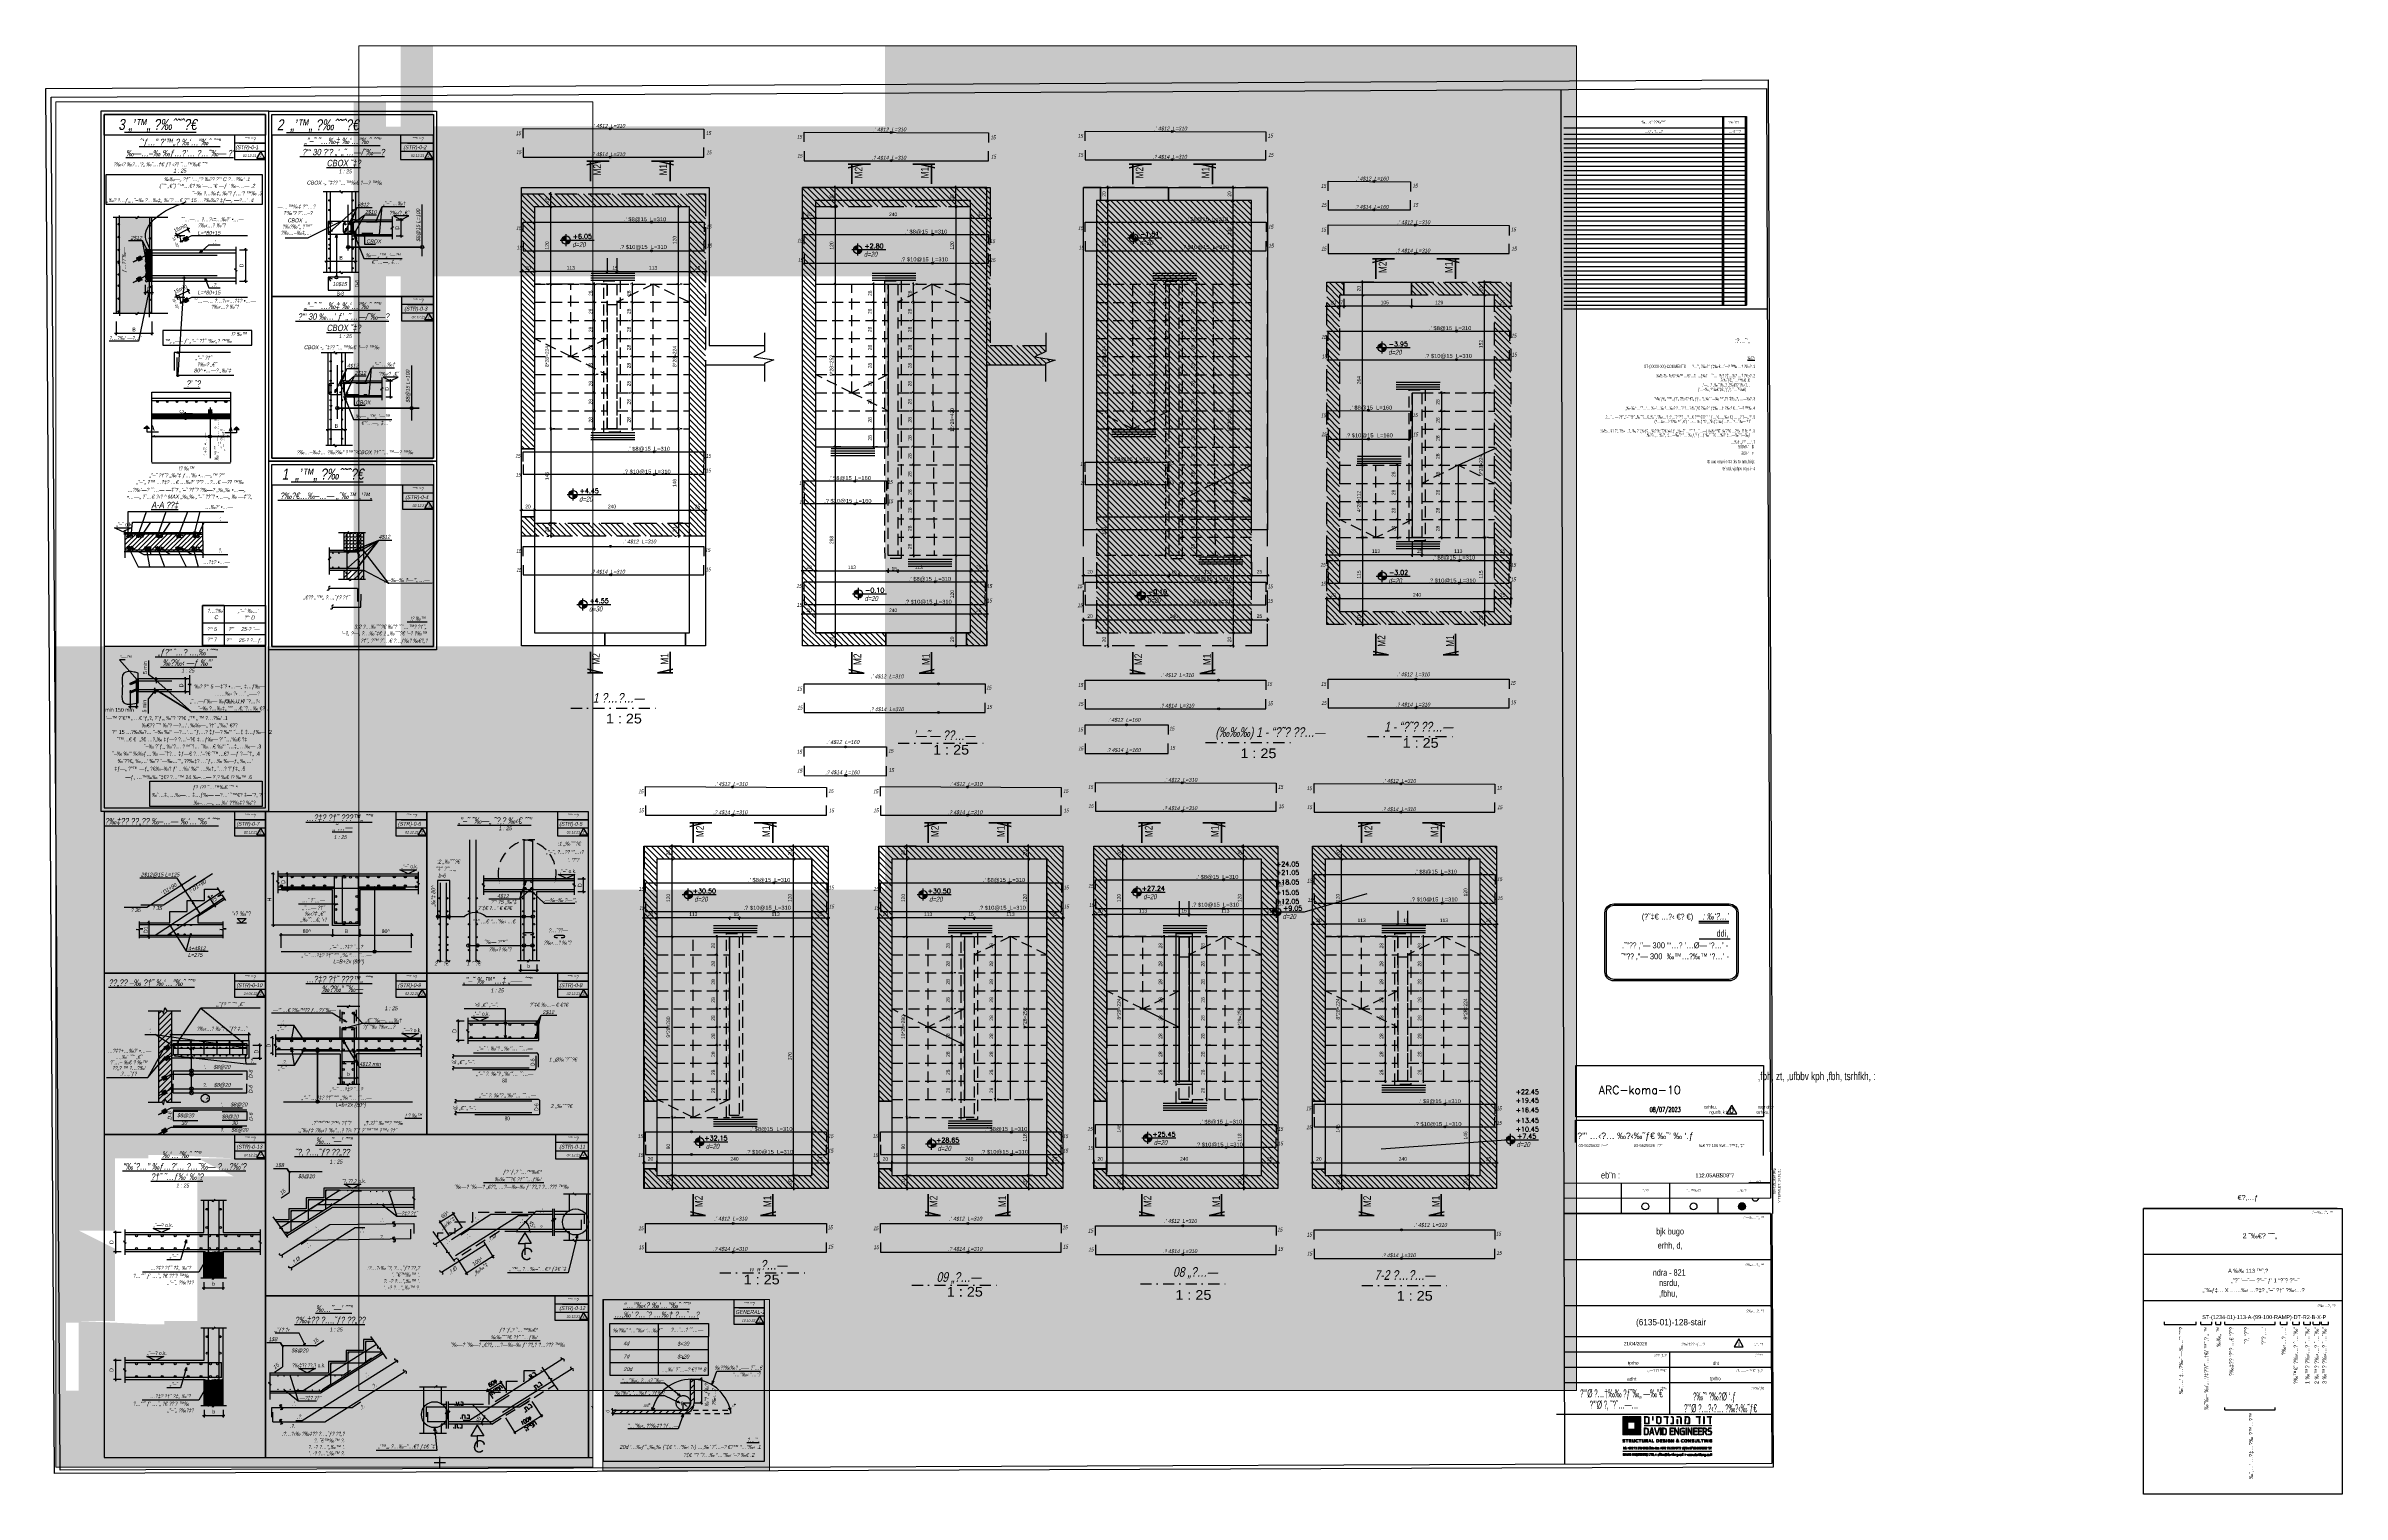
# Paper-space layout 'PLAN' of a CAD drawing. Header units: inches. Extents: x 67 to 1489, y -128 to 769.
# The model-space entities are those that its viewports show. They can reach past a viewport. Long polylines and large blocks are cut down to what shows.
import ezdxf
from ezdxf import colors
from ezdxf.entities.mleader import LeaderData, LeaderLine
from ezdxf.enums import TextEntityAlignment as Align
from ezdxf.math import Vec2, Vec3

# ---------------------------------------------------------------- set-up
doc = ezdxf.new("R2010")
doc.units = ezdxf.units.IN
doc.header["$LTSCALE"] = 11
doc.header["$MEASUREMENT"] = 0
for name, pattern in [('Aligning Line', [3.2004, 1.6002, -1.6002]), ('Dash', [0.22, 0.12, -0.1]), ('DASH50', [15, 10, -5]), ('DASHDOT2', [0.5, 0.25, -0.125, 0, -0.125]), ('DASHED2', [0.375, 0.25, -0.125]), ('DASHEDX2', [38.1, 25.4, -12.7]), ('HIDDEN', [0.375, 0.25, -0.125])]:
    doc.linetypes.add(name, pattern=pattern)
doc.layers.get('Defpoints').update_dxf_attribs({"color": 40})
for name, color, linetype in [('1', 1, 'HIDDEN'), ('22', 22, 'Continuous'), ('26', 3, 'Continuous'), ('72-25', 7, 'Continuous'), ('BEAM', 3, 'Continuous'), ('break', 1, 'Continuous'), ('C-beam', 3, 'Continuous'), ('C-Beme', 3, 'Continuous'), ('c-iron6', 6, 'Continuous'), ('c-stam', 1, 'Continuous'), ('c-sth', 1, 'Continuous'), ('C-TEXT6', 6, 'Continuous'), ('ci', 4, 'Continuous'), ('D7', 2, 'Continuous'), ('dim', 3, 'Continuous'), ('dim-50-v', 2, 'Continuous'), ('DIM-BAR', 122, 'Continuous'), ('DIM-Sec', 2, 'Continuous'), ('ENG_beton nifsak', 4, 'Continuous'), ('ENG_beton ole', 3, 'DASHED2'), ('ENG_level', 1, 'DASHDOT2'), ('G1', 151, 'Continuous'), ('G2', 63, 'Continuous'), ('HATCH', 8, 'Continuous'), ('HATCH-Sec', 9, 'Continuous'), ('hbt', 2, 'HIDDEN'), ('HID', 5, 'HIDDEN'), ('IRON', 6, 'Continuous'), ('iron-txt', 3, 'Continuous'), ('iron4', 4, 'Continuous'), ('IRON4-Sec', 4, 'Continuous'), ('IRON6', 6, 'Continuous'), ('IRON6-Sec', 6, 'Continuous'), ('KAT', 7, 'Continuous'), ('le', 1, 'Continuous'), ('MABAT', 4, 'Continuous'), ('MS-TXT1', 4, 'Continuous'), ('MSZ_BLOCKS', 1, 'Continuous'), ('otm', 3, 'Continuous'), ('SEC', 3, 'Continuous'), ('SEC-TEXT', 1, 'Continuous'), ('Section', 2, 'Continuous'), ('SETOT', 4, 'Continuous'), ('sg', 4, 'HIDDEN'), ('STAM', 1, 'Continuous'), ('STRIP', 7, 'Continuous'), ('TAK', 1, 'ZIGZAG_DASH'), ('TEXT3', 3, 'Continuous'), ('TEXT4', 3, 'Continuous'), ('TEXTS-PEN3', 3, 'Continuous'), ('TMICHOT', 1, 'Continuous'), ('TXT1', 4, 'Continuous'), ('V', 1, 'Continuous'), ('W1', 31, 'Continuous'), ('wall', 7, 'Continuous'), ('ZIUN', 5, 'Continuous'), ('ztu', 1, 'Continuous'), ('ztz-Sec', 122, 'Continuous')]:
    doc.layers.add(name, color=color, linetype=linetype)
doc.layers.add('D7_VPORT', color=7, linetype='Continuous', plot=False)
doc.layers.add('note no to print', color=255, linetype='Continuous', lineweight=30, plot=False)
doc.layers.add('W', color=1, linetype='Continuous', lineweight=50)
doc.styles.add('AA', font='hebtxt', dxfattribs={"width": 0.8, "oblique": 8})
doc.styles.add('AD', font='oron')
doc.styles.add('ATIRST', font='ATIR')
doc.styles.add('BOAZ-ST', font='HEB')
doc.styles.add('COM1', font='complex_.ttf', dxfattribs={"width": 0.8})
doc.styles.add('DIM', font='DIMHEB', dxfattribs={"width": 0.7})
doc.styles.add('HEB', font='HEB', dxfattribs={"width": 0.8})
doc.styles.add('HEBL', font='hebtxt-weld', dxfattribs={"width": 0.85})
doc.styles.add('HEBREW', font='hebtxt-weld.shx', dxfattribs={"width": 0.8, "oblique": 12})
doc.styles.add('HEBTEXT', font='HEBTXT')
doc.styles.add('HEBTXT', font='hebtxt-weld.shx')
doc.styles.add('mm', font='miryl.shx', dxfattribs={"width": 0.77})
doc.styles.add('mmm', font='miryl.shx')
doc.styles.add('myril-a', font='miryl.shx', dxfattribs={"width": 0.8})
doc.styles.add('ROMANC', font='romanc')
doc.styles.add('ROMANS', font='romans')
doc.styles.add('ROMANT', font='romant', dxfattribs={"height": 30})
doc.styles.add('SIMPHEB', font='SIMPHEB', dxfattribs={"height": 20})
doc.styles.add('SIN', font='wingding.ttf')
doc.styles.get("Standard").update_dxf_attribs({"font": 'arial.ttf'})
doc.styles.add('tovna02', font='tovana02')
doc.linetypes.add('ZIGZAG', pattern='A,0.00254,-5.08,[131,ltypeshp.shx,S=5.08,R=0,X=-5.08,Y=0],-10.16,[131,ltypeshp.shx,S=5.08,R=180,X=5.08,Y=0],-5.08', length=20.32254)
doc.linetypes.add('ZIGZAG_DASH', pattern='A,2,-0.2,[131,ltypeshp.shx,S=0.2,R=0,X=-0.2,Y=0],-0.4,[131,ltypeshp.shx,S=0.2,R=180,X=0.2,Y=0],-0.2', length=2.8)
doc.dimstyles.new('20', dxfattribs={"dimtxt": 4.4, "dimasz": 2.4, "dimexe": 2.4, "dimexo": 0, "dimgap": 1.8, "dimtad": 1, "dimdec": 1, "dimrnd": 0.5, "dimdsep": 46, "dimtxsty": 'DIM', "dimblk1": 'OBLIQUE', "dimblk2": 'OBLIQUE', "dimsah": 1, "dimcen": 0.1, "dimdle": 2, "dimclre": 8, "dimclrt": 11, "dimadec": 0, "dimazin": 0, "dimtfac": 1, "dimtdec": 1, "dimtix": 1, "dimtmove": 2, "dimatfit": 3, "dimldrblk": 'OBLIQUE', "dimfxl": 1, "dimtolj": 1, "dimarcsym": 0})
doc.dimstyles.new('25', dxfattribs={"dimtxt": 5.5, "dimasz": 3, "dimexe": 3, "dimexo": 6, "dimgap": 3, "dimtad": 1, "dimdec": 0, "dimrnd": 0.5, "dimdsep": 46, "dimtxsty": 'HEBTXT', "dimblk1": 'OBLIQUE', "dimblk2": 'OBLIQUE', "dimsah": 1, "dimcen": 1, "dimdle": 2.5, "dimclre": 9, "dimclrt": 3, "dimadec": 0, "dimazin": 0, "dimtfac": 1, "dimtdec": 0, "dimtix": 1, "dimtmove": 2, "dimatfit": 3, "dimldrblk": 'OBLIQUE', "dimfxl": 1, "dimtolj": 1, "dimarcsym": 0})
doc.dimstyles.new('25-brs', dxfattribs={"dimscale": 0.8, "dimtxt": 6, "dimasz": 3, "dimexe": 3, "dimexo": 5, "dimgap": 3, "dimtad": 1, "dimdec": 0, "dimrnd": 1, "dimdsep": 46, "dimtxsty": 'HEB', "dimblk1": 'OBLIQUE', "dimblk2": 'OBLIQUE', "dimsah": 1, "dimcen": 0.09, "dimdle": 2.5, "dimse1": 1, "dimse2": 1, "dimsd1": 1, "dimsd2": 1, "dimclre": 8, "dimclrt": 2, "dimadec": 8, "dimazin": 0, "dimtfac": 1, "dimtdec": 0, "dimtix": 1, "dimtmove": 2, "dimatfit": 3, "dimfxl": 1, "dimtolj": 1, "dimtzin": 0, "dimarcsym": 0})
doc.dimstyles.new('D-25-25', dxfattribs={"dimtxt": 6, "dimasz": 3, "dimexe": 6, "dimexo": 12, "dimgap": 2, "dimtad": 1, "dimdec": 0, "dimdsep": 46, "dimtxsty": 'HEB', "dimblk1": 'OBLIQUE', "dimblk2": 'OBLIQUE', "dimsah": 1, "dimcen": 100, "dimdle": 3, "dimclrd": 256, "dimclre": 143, "dimclrt": 256, "dimadec": 0, "dimazin": 0, "dimtfac": 1, "dimtdec": 0, "dimtix": 1, "dimtmove": 2, "dimatfit": 3, "dimldrblk": 'OBLIQUE', "dimfxl": 1, "dimtolj": 1, "dimarcsym": 0})
doc.dimstyles.new('D25-25', dxfattribs={"dimtxt": 6, "dimasz": 3, "dimexe": 3, "dimexo": 6, "dimgap": 2.5, "dimtad": 1, "dimdec": 1, "dimrnd": 1, "dimdsep": 46, "dimtxsty": 'HEB', "dimblk1": 'OBLIQUE', "dimblk2": 'OBLIQUE', "dimsah": 1, "dimcen": 0, "dimdle": 2.5, "dimclrd": 256, "dimclre": 143, "dimclrt": 256, "dimadec": 0, "dimazin": 0, "dimtfac": 1, "dimtdec": 1, "dimtix": 1, "dimtmove": 2, "dimatfit": 3, "dimldrblk": 'OBLIQUE', "dimfxl": 1, "dimtolj": 1, "dimtzin": 0, "dimlwd": -1, "dimlwe": -1, "dimarcsym": 0})
doc.dimstyles.new('m25-orig', dxfattribs={"dimtxt": 6, "dimasz": 3, "dimexe": 3, "dimexo": 6, "dimgap": 3, "dimtad": 1, "dimdec": 1, "dimrnd": 0.5, "dimdsep": 46, "dimtxsty": 'HEB', "dimblk1": 'OBLIQUE', "dimblk2": 'OBLIQUE', "dimsah": 1, "dimcen": 100, "dimdle": 2.5, "dimclrd": 256, "dimclre": 1, "dimadec": 0, "dimazin": 0, "dimtfac": 0.9, "dimtdec": 1, "dimtix": 1, "dimtmove": 2, "dimatfit": 3, "dimldrblk": 'OBLIQUE', "dimfxl": 1, "dimtolj": 1, "dimlwd": -1, "dimarcsym": 0})
doc.dimstyles.new('S-25', dxfattribs={"dimtxt": 6, "dimasz": 3, "dimexe": 3, "dimexo": 6, "dimgap": 3, "dimtad": 1, "dimdec": 1, "dimrnd": 0.5, "dimdsep": 46, "dimtxsty": 'HEB', "dimblk": 'OBLIQUE', "dimcen": 0.1, "dimdle": 3, "dimclre": 143, "dimadec": 0, "dimazin": 0, "dimtfac": 1, "dimtdec": 1, "dimtix": 1, "dimtmove": 2, "dimatfit": 3, "dimldrblk": 'OBLIQUE', "dimfxl": 1, "dimtolj": 1, "dimarcsym": 0})
doc.dimstyles.new('sec 25', dxfattribs={"dimtxt": 6, "dimasz": 2.4, "dimexe": 6, "dimexo": 0, "dimgap": 1.8, "dimtad": 1, "dimdec": 1, "dimrnd": 0.5, "dimdsep": 46, "dimtxsty": 'DIM', "dimblk": 'NONE', "dimcen": 0.1, "dimdle": 2, "dimse1": 1, "dimse2": 1, "dimsd1": 1, "dimsd2": 1, "dimclre": 256, "dimclrt": 256, "dimadec": 0, "dimazin": 0, "dimtfac": 1, "dimtdec": 1, "dimtix": 1, "dimtmove": 2, "dimatfit": 3, "dimldrblk": 'NONE', "dimfxl": 1, "dimtolj": 1, "dimlwd": -1, "dimlwe": -1, "dimarcsym": 0})

# ---------------------------------------------------------------- blocks, each defined once
blk = doc.blocks.new('A$C2FFB4014')
at = {"style": 'SIMPHEB'}
blk.add_text(':\x9a…˜’„', height=2.47, dxfattribs=at).set_placement((-6.6, -8.2), align=Align.RIGHT)
at = {"color": 1, "width": 0.6}
for s, style, p in [(' ST-(XXXX-XX)-COMMENTS', 'SIMPHEB', (-45.8, -23.8)), (':‰‰‘‰‘ ‰€\x9a ‰™ …€\x8c…\x8e… „ƒ‰\x8e —˜ ’…–‰\x8c \x9aƒ’…‰\x8e …† \x9a‰‹\x9a .2', 'SIMPHEB', (-3.4, -29.4)), (' \x9a…˜’„ \x9a‰‹\x9a ’ ƒ‡‰ €…˜—\x8c ™‰ …† \x9a‰‹\x9a .1', 'SIMPHEB', (-3.4, -23.8)), ('%%U‰\x8c\x8c‹', 'SIMPHEB', (-3.6, -18.5)), ('\x8c‹‰˜ƒ€„ \x8c™ „ƒ\x8e’„ \x9a‰‹\x9a\x8c €\x9a„ ƒƒ…\x8e„ ‰"’ ’—‰ ™˜‚\x8e\x8c ‘‡‰ „\x8e„ …—‰\x8e .3', 'SIMPHEB', (-3.4, -43.5)), ('.“—…\x9a „‰ ˜\x9a‰„\x8c „\x8e‰€\x9a\x8e \x9a‰‹\x9a„ .', 'SIMPHEB', (-6.7, -35.1)), ('(’…–‰„ \x8c’ ‰€˜‡€„ ‘ƒ„\x8e„ ˜…™‰€)', 'SIMPHEB', (-8.8, -37.9)), ('.\x8c‹‰˜ƒ€„ ˜…™‰€ .€', 'SIMPHEB', (-6.7, -32.2)), (',\x9a…˜…— \x8c†˜,„”–˜ \x8c†˜,„‰˜ˆ\x8e…€‚,‰’˜‚ \x9a‰‹…\x9a :\x9a…˜\x8c ‘\x8c”\x8e …\x9a…€ \x8c™ €\x8c\x8e ˆ‘ ’ ƒ…’ €…„ ‰‹ €ƒ……\x8c \x8c—„ \x8c’ .5', 'SIMPHEB', (-3.4, -54.7)), ('„‰–‰†…”˜”…‘… ‰–’…‰ \x9a…‰‹\x9a \x9a…˜\x8c \x9a…\x8c‹‰˜ƒ€ \x9a‰‹\x9a ’ ƒ‡‰ …† \x9a‰‹\x9a €…˜—\x8c ™‰ .4', 'SIMPHEB', (-3.4, -49.3)), ('(\x9a…‰‹…\x9a \x9a\x8e‰™˜ „€˜) \'…‹… ‰ƒ"\x8e\x8e, „˜‰ƒ‡,‰ƒ…\x8e’… \x9a…˜‰— \x8c†˜', 'SIMPHEB', (-5.9, -57.5)), (',‰‰…‡\x8e \x8c"„ \x9a‰‹…\x9a„ ‰‚ \x8c’ (‰ƒ‡…‰\x8e ‰ˆ\x8e\x8c€,‰\x8c‚ƒ ,„‰–\x8e˜…”‘˜ˆ \x9a…˜…—) ‰‰™€˜ ‰ˆ\x8e\x8c€ …\x8e‰‘ !\x8c ‰™ .6', 'SIMPHEB', (-3.4, -63.2)), ('.‰\x8c\x8c‹„ …‰\x8c’„ ‡…—‰”\x8c “‘… ‰‘ƒ„\x8e ƒ…ƒ ‰"’ ˜\x9a€ …‰\x8c’ ‡…—‰” \x9a—‰ƒ', 'SIMPHEB', (-6.4, -65.8)), ('…‰† „ƒ\x8c” ‚…‘ .7', 'HEBTEXT', (-3.4, -70)), ('8/ xud vcyui c-03 tkv to nmuhi tjr,', 'mm', (-3.4, -82)), ('9/ srd, vjahpv ccyui - 4', 'mm', (-3.4, -86.3)), ('500W-”', 'HEBTEXT', (-7.2, -72.9)), ('500-”', 'HEBTEXT', (-7.2, -76.9)), ('$', 'HEBTEXT', (-4.3, -72.9)), ('%%164', 'HEBTEXT', (-4.3, -76.9))]:
    blk.add_text(s, height=2, dxfattribs=dict(at, style=style)).set_placement(p, align=Align.RIGHT)
blk = doc.blocks.new('strip_a0_attrib')
at = {"layer": 'D7_VPORT', "color": 3}
for p, q in [((-0.5, 0), (0.5, 0)), ((0, -0.5), (0, 0.5))]:
    blk.add_line(p, q, dxfattribs=at)
at = {"color": 4}
for tag, height, style, p in [('DATE1', 0.3, 'HEBTXT', (-11.51, 22.86)), ('SHEET1', 0.55, 'tovna02', (-7.53, 16.04)), ('SHEET2', 0.55, 'tovna02', (-7.53, 15.1)), ('SHEET3', 0.55, 'tovna02', (-7.53, 14.16))]:
    blk.add_attdef(tag, text='', height=height, dxfattribs=dict(at, style=style)).set_placement(p, align=Align.MIDDLE)
at = {"style": 'tovna02'}
for tag, p in [('WORK1', (-7.55, 18.73)), ('WORK2', (-7.55, 17.53))]:
    blk.add_attdef(tag, text='', height=0.55, dxfattribs=at).set_placement(p, align=Align.MIDDLE)
at = {"color": 4, "style": 'HEBTXT'}
for tag, p in [('DATE0', (-12.32, 12.64)), ('SCALE', (-12.32, 11.15))]:
    blk.add_attdef(tag, p, '', height=0.3, dxfattribs=at)
at = {"style": 'ROMANT', "width": 0.7}
blk.add_attdef('WORK#', text='', height=0.4, dxfattribs=at).set_placement((-5.48, 12.48), align=Align.MIDDLE)
at = {"color": 4, "style": 'ROMANT', "width": 0.7}
blk.add_attdef('SHEET#', text='', height=0.35, dxfattribs=at).set_placement((-5.41, 11.12), align=Align.MIDDLE)
at = {"color": 4, "style": 'HEBTXT', "oblique": 8, "width": 0.8}
for tag, p in [('DRAFTSMAN', (-12.32, 9.75)), ('PLANNER', (-12.32, 8.33))]:
    blk.add_attdef(tag, p, '', height=0.3, dxfattribs=at)
for tag, p in [('APPROVE_ENG', (-6.22, 9.69)), ('SUPERVISOR_ENG', (-5.96, 8.32))]:
    blk.add_attdef(tag, text='', height=0.3, dxfattribs=at).set_placement(p, align=Align.MIDDLE)
blk = doc.blocks.new('_OBLIQUE')
at = {"color": 0, "linetype": 'ByBlock'}
blk.add_line((-0.5, -0.5), (0.5, 0.5), dxfattribs=at)
blk = doc.blocks.new('mf')
at = {"layer": 'TEXT4'}
blk.add_lwpolyline([(0, 0), (28.6, 14.1), (-28.3, 14.1)], close=True, dxfattribs=at)
at = {"layer": 'TEXT4', "style": 'HEB', "width": 0.7}
blk.add_attdef('+0.00', text='', height=14.4, dxfattribs=at).set_placement((-5.4, 18.9), align=Align.CENTER)
blk = doc.blocks.new('*D209')
at = {"layer": 'Defpoints', "color": 0, "transparency": 16777216}
for p in [(8259.9, 11629.2), (8284.9, 11629.2), (8284.9, 11614.7)]:
    blk.add_point(p, dxfattribs=at)
at = {"layer": 'DIM-Sec', "transparency": 16777216}
blk.add_line((8257.4, 11614.7), (8287.4, 11614.7), dxfattribs=at)
at = {"layer": 'DIM-Sec', "color": 1, "lineweight": -2, "transparency": 16777216}
for p, q in [((8259.9, 11623.2), (8259.9, 11611.7)), ((8284.9, 11623.2), (8284.9, 11611.7))]:
    blk.add_line(p, q, dxfattribs=at)
at = {"layer": 'DIM-Sec', "transparency": 16777216, "xscale": 3, "yscale": 3, "zscale": 3, "rotation": 180}
blk.add_blockref('_OBLIQUE', (8259.9, 11614.7), dxfattribs=at)
at = {"layer": 'DIM-Sec', "transparency": 16777216, "xscale": 3, "yscale": 3, "zscale": 3}
blk.add_blockref('_OBLIQUE', (8284.9, 11614.7), dxfattribs=at)
at = {"layer": 'DIM-Sec', "color": 0, "transparency": 16777216, "insert": (8272.4, 11620.7), "char_height": 6, "attachment_point": 5, "style": 'HEB'}
blk.add_mtext('\\A1;b', dxfattribs=at)
blk = doc.blocks.new('*D210')
at = {"layer": 'Defpoints', "color": 0, "transparency": 16777216}
for p in [(8342.6, 11756.2), (8342.6, 11736.2), (8357.5, 11756.2)]:
    blk.add_point(p, dxfattribs=at)
at = {"layer": 'DIM-Sec', "color": 1, "lineweight": -2, "transparency": 16777216}
for p, q in [((8348.6, 11756.2), (8360.5, 11756.2)), ((8348.6, 11736.2), (8360.5, 11736.2))]:
    blk.add_line(p, q, dxfattribs=at)
at = {"layer": 'DIM-Sec', "transparency": 16777216}
blk.add_line((8357.5, 11733.7), (8357.5, 11758.7), dxfattribs=at)
at = {"layer": 'DIM-Sec', "transparency": 16777216, "xscale": 3, "yscale": 3, "zscale": 3}
for p, rotation in [((8357.5, 11756.2), 90), ((8357.5, 11736.2), 270)]:
    blk.add_blockref('_OBLIQUE', p, dxfattribs=dict(at, rotation=rotation))
at = {"layer": 'DIM-Sec', "color": 0, "transparency": 16777216, "insert": (8351.5, 11746.2), "char_height": 6, "attachment_point": 5, "rotation": 90, "style": 'HEB'}
blk.add_mtext('\\A1;D', dxfattribs=at)
blk = doc.blocks.new('Z')
at = {"layer": 'STAM', "style": 'COM1', "width": 0.8}
blk.add_text('~', height=24, rotation=180, dxfattribs=at).set_placement((-1, 0), align=Align.MIDDLE)
blk = doc.blocks.new('*D192')
at = {"layer": 'Defpoints', "color": 0, "transparency": 16777216}
for p in [(7647.3, 11208.1), (7632.4, 11178.5), (7647.3, 11178.5)]:
    blk.add_point(p, dxfattribs=at)
at = {"layer": 'DIM-Sec', "color": 1, "lineweight": -2, "transparency": 16777216}
for p, q in [((7641.3, 11208.1), (7629.4, 11208.1)), ((7641.3, 11178.5), (7629.4, 11178.5))]:
    blk.add_line(p, q, dxfattribs=at)
at = {"layer": 'DIM-Sec', "transparency": 16777216}
blk.add_line((7632.4, 11210.6), (7632.4, 11176), dxfattribs=at)
at = {"layer": 'DIM-Sec', "transparency": 16777216, "xscale": 3, "yscale": 3, "zscale": 3}
for p, rotation in [((7632.4, 11208.1), 90), ((7632.4, 11178.5), 270)]:
    blk.add_blockref('_OBLIQUE', p, dxfattribs=dict(at, rotation=rotation))
at = {"layer": 'DIM-Sec', "color": 0, "transparency": 16777216, "insert": (7626.4, 11193.3), "char_height": 6, "attachment_point": 5, "rotation": 90, "style": 'HEB'}
blk.add_mtext('\\A1;D', dxfattribs=at)
blk = doc.blocks.new('*D193')
at = {"layer": 'Defpoints', "color": 0, "transparency": 16777216}
for p in [(7647.3, 11010), (7632.4, 10980.5), (7647.3, 10980.5)]:
    blk.add_point(p, dxfattribs=at)
at = {"layer": 'DIM-Sec', "color": 1, "lineweight": -2, "transparency": 16777216}
for p, q in [((7641.3, 11010), (7629.4, 11010)), ((7641.3, 10980.5), (7629.4, 10980.5))]:
    blk.add_line(p, q, dxfattribs=at)
at = {"layer": 'DIM-Sec', "transparency": 16777216}
blk.add_line((7632.4, 11012.5), (7632.4, 10978), dxfattribs=at)
at = {"layer": 'DIM-Sec', "transparency": 16777216, "xscale": 3, "yscale": 3, "zscale": 3}
for p, rotation in [((7632.4, 11010), 90), ((7632.4, 10980.5), 270)]:
    blk.add_blockref('_OBLIQUE', p, dxfattribs=dict(at, rotation=rotation))
at = {"layer": 'DIM-Sec', "color": 0, "transparency": 16777216, "insert": (7626.4, 10995.3), "char_height": 6, "attachment_point": 5, "rotation": 90, "style": 'HEB'}
blk.add_mtext('\\A1;D', dxfattribs=at)
blk = doc.blocks.new('*D194')
at = {"layer": 'Defpoints', "color": 0, "transparency": 16777216}
for p in [(7769.5, 11137.6), (7799.1, 11137.6), (7799.1, 11122.7)]:
    blk.add_point(p, dxfattribs=at)
at = {"layer": 'DIM-Sec', "color": 1, "lineweight": -2, "transparency": 16777216}
for p, q in [((7769.5, 11131.6), (7769.5, 11119.7)), ((7799.1, 11131.6), (7799.1, 11119.7))]:
    blk.add_line(p, q, dxfattribs=at)
at = {"layer": 'DIM-Sec', "transparency": 16777216}
blk.add_line((7767, 11122.7), (7801.6, 11122.7), dxfattribs=at)
at = {"layer": 'DIM-Sec', "transparency": 16777216, "xscale": 3, "yscale": 3, "zscale": 3, "rotation": 180}
blk.add_blockref('_OBLIQUE', (7769.5, 11122.7), dxfattribs=at)
at = {"layer": 'DIM-Sec', "transparency": 16777216, "xscale": 3, "yscale": 3, "zscale": 3}
blk.add_blockref('_OBLIQUE', (7799.1, 11122.7), dxfattribs=at)
at = {"layer": 'DIM-Sec', "color": 0, "transparency": 16777216, "insert": (7784.3, 11128.7), "char_height": 6, "attachment_point": 5, "style": 'HEB'}
blk.add_mtext('\\A1;b', dxfattribs=at)
blk = doc.blocks.new('*D195')
at = {"layer": 'Defpoints', "color": 0, "transparency": 16777216}
for p in [(7770, 10939.6), (7799.5, 10939.6), (7799.5, 10924.7)]:
    blk.add_point(p, dxfattribs=at)
at = {"layer": 'DIM-Sec', "transparency": 16777216}
blk.add_line((7767.5, 10924.7), (7802, 10924.7), dxfattribs=at)
at = {"layer": 'DIM-Sec', "color": 1, "lineweight": -2, "transparency": 16777216}
for p, q in [((7770, 10933.6), (7770, 10921.7)), ((7799.5, 10933.6), (7799.5, 10921.7))]:
    blk.add_line(p, q, dxfattribs=at)
at = {"layer": 'DIM-Sec', "transparency": 16777216, "xscale": 3, "yscale": 3, "zscale": 3, "rotation": 180}
blk.add_blockref('_OBLIQUE', (7770, 10924.7), dxfattribs=at)
at = {"layer": 'DIM-Sec', "transparency": 16777216, "xscale": 3, "yscale": 3, "zscale": 3}
blk.add_blockref('_OBLIQUE', (7799.5, 10924.7), dxfattribs=at)
at = {"layer": 'DIM-Sec', "color": 0, "transparency": 16777216, "insert": (7784.8, 10930.7), "char_height": 6, "attachment_point": 5, "style": 'HEB'}
blk.add_mtext('\\A1;b', dxfattribs=at)
blk = doc.blocks.new('*D186')
at = {"layer": 'Defpoints', "color": 0, "transparency": 16777216}
for p in [(8281.4, 11460), (8283.4, 11484), (8283.4, 11484)]:
    blk.add_point(p, dxfattribs=at)
at = {"layer": 'DIM-BAR', "transparency": 16777216, "insert": (8278.6, 11472), "char_height": 6, "attachment_point": 5, "rotation": 90, "style": 'DIM'}
blk.add_mtext('\\A1;D-6', dxfattribs=at)
blk = doc.blocks.new('_None')
blk = doc.blocks.new('*D187')
at = {"layer": 'Defpoints', "color": 0, "transparency": 16777216}
for p in [(8185.4, 11449.2), (8185.4, 11449.2), (8283.4, 11451.7)]:
    blk.add_point(p, dxfattribs=at)
at = {"layer": 'DIM-BAR', "transparency": 16777216, "insert": (8235.4, 11443.6), "char_height": 6, "attachment_point": 5, "style": 'DIM'}
blk.add_mtext('\\A1;80', dxfattribs=at)
blk = doc.blocks.new('*D204')
at = {"layer": 'Defpoints', "color": 0, "transparency": 16777216}
for p in [(8178.4, 11535.4), (8163.4, 11505.4), (8178.4, 11505.4)]:
    blk.add_point(p, dxfattribs=at)
at = {"layer": 'DIM-Sec', "color": 1, "lineweight": -2, "transparency": 16777216}
for p, q in [((8172.4, 11535.4), (8160.4, 11535.4)), ((8172.4, 11505.4), (8160.4, 11505.4))]:
    blk.add_line(p, q, dxfattribs=at)
at = {"layer": 'DIM-Sec', "transparency": 16777216}
blk.add_line((8163.4, 11537.9), (8163.4, 11502.9), dxfattribs=at)
at = {"layer": 'DIM-Sec', "transparency": 16777216, "xscale": 3, "yscale": 3, "zscale": 3}
for p, rotation in [((8163.4, 11535.4), 90), ((8163.4, 11505.4), 270)]:
    blk.add_blockref('_OBLIQUE', p, dxfattribs=dict(at, rotation=rotation))
at = {"layer": 'DIM-Sec', "color": 0, "transparency": 16777216, "insert": (8157.4, 11520.4), "char_height": 6, "attachment_point": 5, "rotation": 90, "style": 'HEB'}
blk.add_mtext('\\A1;D', dxfattribs=at)
blk = doc.blocks.new('*D205')
at = {"layer": 'Defpoints', "color": 0, "transparency": 16777216}
for p in [(8287.2, 11414.5), (8289.2, 11414.5), (8287.2, 11390.5)]:
    blk.add_point(p, dxfattribs=at)
at = {"layer": 'DIM-BAR', "transparency": 16777216, "insert": (8284.4, 11402.5), "char_height": 6, "attachment_point": 5, "rotation": 90, "style": 'DIM'}
blk.add_mtext('\\A1;D-6', dxfattribs=at)
blk = doc.blocks.new('*D206')
at = {"layer": 'Defpoints', "color": 0, "transparency": 16777216}
for p in [(8189.2, 11390.5), (8189.2, 11390.5), (8289.2, 11393)]:
    blk.add_point(p, dxfattribs=at)
at = {"layer": 'DIM-BAR', "transparency": 16777216, "insert": (8239.2, 11384.9), "char_height": 6, "attachment_point": 5, "style": 'DIM'}
blk.add_mtext('\\A1;80', dxfattribs=at)
blk = doc.blocks.new('*D188')
at = {"layer": 'Defpoints', "color": 0, "transparency": 16777216}
for p in [(7655.2, 12053.9), (7665.2, 12053.9), (7665.2, 12022.6)]:
    blk.add_point(p, dxfattribs=at)
at = {"layer": 'DIM-Sec', "transparency": 16777216}
blk.add_line((7652.7, 12022.6), (7667.7, 12022.6), dxfattribs=at)
at = {"layer": 'DIM-Sec', "color": 1, "lineweight": -2, "transparency": 16777216}
for p, q in [((7655.2, 12047.9), (7655.2, 12019.6)), ((7665.2, 12047.9), (7665.2, 12019.6))]:
    blk.add_line(p, q, dxfattribs=at)
at = {"layer": 'DIM-Sec', "transparency": 16777216, "xscale": 3, "yscale": 3, "zscale": 3, "rotation": 180}
blk.add_blockref('_OBLIQUE', (7655.2, 12022.6), dxfattribs=at)
at = {"layer": 'DIM-Sec', "transparency": 16777216, "xscale": 3, "yscale": 3, "zscale": 3}
blk.add_blockref('_OBLIQUE', (7665.2, 12022.6), dxfattribs=at)
at = {"layer": 'DIM-Sec', "color": 0, "transparency": 16777216, "insert": (7639, 12017.6), "char_height": 6, "attachment_point": 5, "style": 'HEB'}
blk.add_mtext('\\A1;min 150 mm', dxfattribs=at)
blk = doc.blocks.new('*D189')
at = {"layer": 'Defpoints', "color": 0, "transparency": 16777216}
for p in [(7747.6, 12065.5), (7740.5, 12045.5), (7747.6, 12045.5)]:
    blk.add_point(p, dxfattribs=at)
at = {"layer": 'DIM-Sec', "color": 1, "lineweight": -2, "transparency": 16777216}
for p, q in [((7741.6, 12065.5), (7737.5, 12065.5)), ((7741.6, 12045.5), (7737.5, 12045.5))]:
    blk.add_line(p, q, dxfattribs=at)
at = {"layer": 'DIM-Sec', "transparency": 16777216}
blk.add_line((7740.5, 12068), (7740.5, 12043), dxfattribs=at)
at = {"layer": 'DIM-Sec', "transparency": 16777216, "xscale": 3, "yscale": 3, "zscale": 3}
for p, rotation in [((7740.5, 12065.5), 90), ((7740.5, 12045.5), 270)]:
    blk.add_blockref('_OBLIQUE', p, dxfattribs=dict(at, rotation=rotation))
at = {"layer": 'DIM-Sec', "color": 0, "transparency": 16777216, "insert": (7734.5, 12055.5), "char_height": 6, "attachment_point": 5, "rotation": 90, "style": 'HEB'}
blk.add_mtext('\\A1;D', dxfattribs=at)
blk = doc.blocks.new('*D207')
at = {"layer": 'Defpoints', "color": 0, "transparency": 16777216}
for p in [(7692.5, 12048.8), (7692.5, 12045.5), (7693.5, 12045.5)]:
    blk.add_point(p, dxfattribs=at)
at = {"layer": 'DIM-Sec', "transparency": 16777216}
for p, q in [((7693.5, 12047.1), (7683.3, 12034.7)), ((7683.3, 12034.7), (7683.3, 12012.1)), ((7693.5, 12048.8), (7693.5, 12051.8)), ((7693.5, 12048.8), (7693.5, 12045.5)), ((7693.5, 12048.8), (7693.5, 12045.5)), ((7693.5, 12045.5), (7693.5, 12042.5))]:
    blk.add_line(p, q, dxfattribs=at)
at = {"layer": 'DIM-Sec', "color": 1, "lineweight": -2, "transparency": 16777216}
for p, q in [((7698.5, 12048.8), (7696.5, 12048.8)), ((7698.5, 12045.5), (7696.5, 12045.5))]:
    blk.add_line(p, q, dxfattribs=at)
at = {"layer": 'DIM-Sec', "transparency": 16777216, "xscale": 3, "yscale": 3, "zscale": 3}
for p, rotation in [((7693.5, 12048.8), 270), ((7693.5, 12045.5), 90)]:
    blk.add_blockref('_OBLIQUE', p, dxfattribs=dict(at, rotation=rotation))
at = {"layer": 'DIM-Sec', "color": 0, "transparency": 16777216, "insert": (7677.3, 12023.4), "char_height": 6, "attachment_point": 5, "rotation": 90, "style": 'HEB'}
blk.add_mtext('\\A1;5 min', dxfattribs=at)
blk = doc.blocks.new('*D208')
at = {"layer": 'Defpoints', "color": 0, "transparency": 16777216}
for p in [(7692.5, 12065.5), (7692.5, 12061.9), (7695.5, 12065.5)]:
    blk.add_point(p, dxfattribs=at)
at = {"layer": 'DIM-Sec', "transparency": 16777216}
for p, q in [((7684.5, 12071.7), (7684.5, 12094.3)), ((7695.5, 12063.7), (7684.5, 12071.7)), ((7695.5, 12065.5), (7695.5, 12068.5)), ((7695.5, 12061.9), (7695.5, 12065.5)), ((7695.5, 12061.9), (7695.5, 12065.5)), ((7695.5, 12061.9), (7695.5, 12058.9))]:
    blk.add_line(p, q, dxfattribs=at)
at = {"layer": 'DIM-Sec', "color": 1, "lineweight": -2, "transparency": 16777216}
for p, q in [((7698.5, 12065.5), (7698.5, 12065.5)), ((7698.5, 12061.9), (7698.5, 12061.9))]:
    blk.add_line(p, q, dxfattribs=at)
at = {"layer": 'DIM-Sec', "transparency": 16777216, "xscale": 3, "yscale": 3, "zscale": 3}
for p, rotation in [((7695.5, 12065.5), 270), ((7695.5, 12061.9), 90)]:
    blk.add_blockref('_OBLIQUE', p, dxfattribs=dict(at, rotation=rotation))
at = {"layer": 'DIM-Sec', "color": 0, "transparency": 16777216, "insert": (7678.5, 12083), "char_height": 6, "attachment_point": 5, "rotation": 90, "style": 'HEB'}
blk.add_mtext('\\A1;5 min', dxfattribs=at)
blk = doc.blocks.new('*D190')
at = {"layer": 'Defpoints', "color": 0, "transparency": 16777216}
for p in [(7818.8, 12730, 0), (7818.8, 12681.4, 0), (7833.8, 12681.4)]:
    blk.add_point(p, dxfattribs=at)
at = {"layer": 'DIM-Sec', "color": 1, "lineweight": -2, "transparency": 16777216}
for p, q in [((7824.8, 12730), (7836.8, 12730)), ((7824.8, 12681.4), (7836.8, 12681.4))]:
    blk.add_line(p, q, dxfattribs=at)
at = {"layer": 'DIM-Sec', "transparency": 16777216}
blk.add_line((7833.8, 12732.5), (7833.8, 12678.9), dxfattribs=at)
at = {"layer": 'DIM-Sec', "transparency": 16777216, "xscale": 3, "yscale": 3, "zscale": 3}
for p, rotation in [((7833.8, 12730), 90), ((7833.8, 12681.4), 270)]:
    blk.add_blockref('_OBLIQUE', p, dxfattribs=dict(at, rotation=rotation))
at = {"layer": 'DIM-Sec', "color": 0, "transparency": 16777216, "insert": (7827.8, 12705.7), "char_height": 6, "attachment_point": 5, "rotation": 90, "style": 'HEB'}
blk.add_mtext('\\A1;D', dxfattribs=at)
blk = doc.blocks.new('*D211')
at = {"layer": 'Defpoints', "color": 0, "transparency": 16777216}
for p in [(7745.2, 12666.9), (7732.6, 12647.4, 0), (7750.4, 12656.4, 0)]:
    blk.add_point(p, dxfattribs=at)
at = {"layer": 'DIM-Sec', "color": 0, "lineweight": -2, "transparency": 16777216}
blk.add_line((7724.6, 12656.6), (7747.9, 12668.3), dxfattribs=at)
at = {"layer": 'DIM-Sec', "color": 143, "lineweight": -2, "transparency": 16777216}
for p, q in [((7729.9, 12652.8), (7726, 12660.6)), ((7747.8, 12661.8), (7743.8, 12669.6))]:
    blk.add_line(p, q, dxfattribs=at)
at = {"layer": 'DIM-Sec', "color": 0, "lineweight": -2, "transparency": 16777216, "xscale": 3, "yscale": 3, "zscale": 3}
for p, rotation in [((7727.3, 12657.9), 206.6764358635446), ((7745.2, 12666.9), 26.67643586354464)]:
    blk.add_blockref('_OBLIQUE', p, dxfattribs=dict(at, rotation=rotation))
at = {"layer": 'DIM-Sec', "color": 0, "transparency": 16777216, "insert": (7733.1, 12669.1), "char_height": 6, "attachment_point": 5, "rotation": 26.6764, "style": 'HEB'}
blk.add_mtext('\\A1;15min', dxfattribs=at)
blk = doc.blocks.new('*D212')
at = {"layer": 'Defpoints', "color": 0, "transparency": 16777216}
for p in [(7732.5, 12653.6), (7732.6, 12647.4, 0), (7746.1, 12656.4), (7750.4, 12656.4), (7750.4, 12656.4)]:
    blk.add_point(p, dxfattribs=at)
at = {"layer": 'DIM-Sec', "color": 143, "lineweight": -2, "transparency": 16777216}
blk.add_line((7740.1, 12656.4), (7729.3, 12656.4), dxfattribs=at)
at = {"layer": 'DIM-Sec', "color": 0, "lineweight": -2, "transparency": 16777216}
blk.add_arc((7750.4, 12656.4), 18.2, 180, 206.6764, dxfattribs=at)
at = {"layer": 'DIM-Sec', "color": 0, "lineweight": -2, "transparency": 16777216, "xscale": 3, "yscale": 3, "zscale": 3}
for p, rotation in [((7732.3, 12656.4), 90.00000000004896), ((7734.2, 12648.2), 296.6764358635411)]:
    blk.add_blockref('_OBLIQUE', p, dxfattribs=dict(at, rotation=rotation))
at = {"layer": 'DIM-Sec', "color": 0, "transparency": 16777216, "insert": (7725.9, 12646.3), "char_height": 4, "attachment_point": 5, "rotation": 292.4118, "style": 'HEB'}
blk.add_mtext('\\A1;15%%D-20%%D', dxfattribs=at)
blk = doc.blocks.new('*D213')
at = {"layer": 'Defpoints', "color": 0, "transparency": 16777216}
for p in [(7732.6, 12742.5, 0), (7745.2, 12762), (7750.4, 12751.5, 0)]:
    blk.add_point(p, dxfattribs=at)
at = {"layer": 'DIM-Sec', "color": 143, "lineweight": -2, "transparency": 16777216}
for p, q in [((7747.8, 12756.8), (7743.8, 12764.7)), ((7729.9, 12747.9), (7726, 12755.7))]:
    blk.add_line(p, q, dxfattribs=at)
at = {"layer": 'DIM-Sec', "color": 0, "lineweight": -2, "transparency": 16777216}
blk.add_line((7724.6, 12751.7), (7747.9, 12763.3), dxfattribs=at)
at = {"layer": 'DIM-Sec', "color": 0, "lineweight": -2, "transparency": 16777216, "xscale": 3, "yscale": 3, "zscale": 3}
for p, rotation in [((7727.3, 12753), 206.6764358635446), ((7745.2, 12762), 26.67643586354464)]:
    blk.add_blockref('_OBLIQUE', p, dxfattribs=dict(at, rotation=rotation))
at = {"layer": 'DIM-Sec', "color": 0, "transparency": 16777216, "insert": (7733.1, 12764.1), "char_height": 6, "attachment_point": 5, "rotation": 26.6764, "style": 'HEB'}
blk.add_mtext('\\A1;15min', dxfattribs=at)
blk = doc.blocks.new('*D214')
at = {"layer": 'Defpoints', "color": 0, "transparency": 16777216}
for p in [(7732.5, 12748.7), (7732.6, 12742.5, 0), (7746.1, 12751.5), (7750.4, 12751.5), (7750.4, 12751.5)]:
    blk.add_point(p, dxfattribs=at)
at = {"layer": 'DIM-Sec', "color": 143, "lineweight": -2, "transparency": 16777216}
blk.add_line((7740.1, 12751.5), (7729.3, 12751.5), dxfattribs=at)
at = {"layer": 'DIM-Sec', "color": 0, "lineweight": -2, "transparency": 16777216}
blk.add_arc((7750.4, 12751.5), 18.2, 180, 206.6764, dxfattribs=at)
at = {"layer": 'DIM-Sec', "color": 0, "lineweight": -2, "transparency": 16777216, "xscale": 3, "yscale": 3, "zscale": 3}
for p, rotation in [((7732.3, 12751.5), 90.00000000004427), ((7734.2, 12743.3), 296.6764358635471)]:
    blk.add_blockref('_OBLIQUE', p, dxfattribs=dict(at, rotation=rotation))
at = {"layer": 'DIM-Sec', "color": 0, "transparency": 16777216, "insert": (7725.9, 12741.4), "char_height": 4, "attachment_point": 5, "rotation": 292.4118, "style": 'HEB'}
blk.add_mtext('\\A1;15%%D-20%%D', dxfattribs=at)
blk = doc.blocks.new('*D215')
at = {"layer": 'Defpoints', "color": 0, "transparency": 16777216}
for p in [(7678.8, 12681.6), (7678.8, 12663.4), (7688.8, 12681.4)]:
    blk.add_point(p, dxfattribs=at)
at = {"layer": 'DIM-Sec', "transparency": 16777216}
blk.add_line((7691.3, 12663.4), (7676.3, 12663.4), dxfattribs=at)
at = {"layer": 'DIM-Sec', "color": 1, "lineweight": -2, "transparency": 16777216}
for p, q in [((7678.8, 12675.6), (7678.8, 12660.4)), ((7688.8, 12675.4), (7688.8, 12660.4))]:
    blk.add_line(p, q, dxfattribs=at)
at = {"layer": 'DIM-Sec', "transparency": 16777216, "xscale": 3, "yscale": 3, "zscale": 3, "rotation": 180}
blk.add_blockref('_OBLIQUE', (7678.8, 12663.4), dxfattribs=at)
at = {"layer": 'DIM-Sec', "transparency": 16777216, "xscale": 3, "yscale": 3, "zscale": 3}
blk.add_blockref('_OBLIQUE', (7688.8, 12663.4), dxfattribs=at)
at = {"layer": 'DIM-Sec', "color": 0, "transparency": 16777216, "insert": (7683.8, 12669.4), "char_height": 6, "attachment_point": 5, "style": 'HEB'}
blk.add_mtext('\\A1;C', dxfattribs=at)
blk = doc.blocks.new('*D191')
at = {"layer": 'Defpoints', "color": 0, "transparency": 16777216}
for p in [(7741.1, 12476), (7742.1, 12469, 0), (7757.9, 12476)]:
    blk.add_point(p, dxfattribs=at)
at = {"layer": 'DIM-Sec', "color": 1, "lineweight": -2, "transparency": 16777216}
for p, q in [((7736.1, 12469), (7738.1, 12469)), ((7751.9, 12476), (7738.1, 12476))]:
    blk.add_line(p, q, dxfattribs=at)
at = {"layer": 'DIM-Sec', "transparency": 16777216}
blk.add_line((7741.1, 12466.5), (7741.1, 12478.5), dxfattribs=at)
at = {"layer": 'DIM-Sec', "transparency": 16777216, "xscale": 3, "yscale": 3, "zscale": 3}
for p, rotation in [((7741.1, 12476), 90), ((7741.1, 12469), 270)]:
    blk.add_blockref('_OBLIQUE', p, dxfattribs=dict(at, rotation=rotation))
at = {"layer": 'DIM-Sec', "color": 0, "transparency": 16777216, "insert": (7735.1, 12479.5), "char_height": 6, "attachment_point": 5, "rotation": 90, "style": 'HEB'}
blk.add_mtext('\\A1;C', dxfattribs=at)
blk = doc.blocks.new('sect')
at = {"linetype": 'Continuous'}
h = blk.add_hatch(color=8, dxfattribs=at)
h.dxf.hatch_style = 2
h.paths.add_polyline_path([(84, 23), (72, 36), (60, 23)])
at = {"color": 4, "linetype": 'Continuous'}
blk.add_lwpolyline([(72, 21), (72, 0), (0, 0)], dxfattribs=at)
blk.add_lwpolyline([(72, 38), (55, 21), (89, 21)], close=True, dxfattribs=at)
at = {"color": 186, "linetype": 'Continuous'}
blk.add_lwpolyline([(72, 36), (60, 23), (84, 23)], close=True, dxfattribs=at)
at = {"color": 3, "linetype": 'Continuous', "style": 'ROMANC', "width": 0.8}
blk.add_attdef('SECT', text='', height=30, dxfattribs=at).set_placement((47, 10), align=Align.RIGHT)
blk = doc.blocks.new('*D185')
at = {"layer": 'Defpoints', "color": 0, "transparency": 16777216}
for p in [(7633.8, 12624.8, 0), (7688.8, 12624.8, 0), (7688.8, 12600.7)]:
    blk.add_point(p, dxfattribs=at)
at = {"layer": 'DIM-Sec', "transparency": 16777216}
blk.add_line((7631.3, 12600.7), (7691.3, 12600.7), dxfattribs=at)
at = {"layer": 'DIM-Sec', "color": 1, "lineweight": -2, "transparency": 16777216}
for p, q in [((7633.8, 12618.8), (7633.8, 12597.7)), ((7688.8, 12618.8), (7688.8, 12597.7))]:
    blk.add_line(p, q, dxfattribs=at)
at = {"layer": 'DIM-Sec', "transparency": 16777216, "xscale": 3, "yscale": 3, "zscale": 3, "rotation": 180}
blk.add_blockref('_OBLIQUE', (7633.8, 12600.7), dxfattribs=at)
at = {"layer": 'DIM-Sec', "transparency": 16777216, "xscale": 3, "yscale": 3, "zscale": 3}
blk.add_blockref('_OBLIQUE', (7688.8, 12600.7), dxfattribs=at)
at = {"layer": 'DIM-Sec', "color": 0, "transparency": 16777216, "insert": (7661.3, 12606.7), "char_height": 6, "attachment_point": 5, "style": 'HEB'}
blk.add_mtext('\\A1;B', dxfattribs=at)
blk = doc.blocks.new('CO')
at = {"color": 0, "linetype": 'ByBlock'}
for p, q in [((-1.1, -1.1), (1.1, 1.1)), ((-1.1, 1.1), (1.1, -1.1)), ((0, -1.5), (0, 1.5)), ((1.5, 0), (-1.5, 0))]:
    blk.add_line(p, q, dxfattribs=at)
blk.add_circle((0, 0), 1.5, dxfattribs=at)
blk = doc.blocks.new('*D174')
at = {"layer": 'Defpoints', "color": 0, "transparency": 16777216}
for p in [(7968.8, 11684), (8011.2, 11684), (8011.2, 11668.9)]:
    blk.add_point(p, dxfattribs=at)
at = {"layer": 'DIM-Sec', "transparency": 16777216}
blk.add_line((7966.3, 11668.9), (8013.7, 11668.9), dxfattribs=at)
at = {"layer": 'DIM-Sec', "color": 1, "lineweight": -2, "transparency": 16777216}
for p, q in [((7968.8, 11678), (7968.8, 11665.9)), ((8011.2, 11678), (8011.2, 11665.9))]:
    blk.add_line(p, q, dxfattribs=at)
at = {"layer": 'DIM-Sec', "transparency": 16777216, "xscale": 3, "yscale": 3, "zscale": 3, "rotation": 180}
blk.add_blockref('_OBLIQUE', (7968.8, 11668.9), dxfattribs=at)
at = {"layer": 'DIM-Sec', "transparency": 16777216, "xscale": 3, "yscale": 3, "zscale": 3}
blk.add_blockref('_OBLIQUE', (8011.2, 11668.9), dxfattribs=at)
at = {"layer": 'DIM-Sec', "color": 0, "transparency": 16777216, "insert": (7990, 11674.9), "char_height": 6, "attachment_point": 5, "style": 'HEB'}
blk.add_mtext('\\A1;B', dxfattribs=at)
blk = doc.blocks.new('*D175')
at = {"layer": 'Defpoints', "color": 0, "transparency": 16777216}
for p in [(8011.2, 11684), (8091, 11668.9), (8091, 11643.3)]:
    blk.add_point(p, dxfattribs=at)
at = {"layer": 'DIM-Sec', "transparency": 16777216}
blk.add_line((8008.7, 11668.9), (8093.5, 11668.9), dxfattribs=at)
at = {"layer": 'DIM-Sec', "color": 1, "lineweight": -2, "transparency": 16777216}
for p, q in [((8011.2, 11678), (8011.2, 11665.9)), ((8091, 11649.3), (8091, 11671.9))]:
    blk.add_line(p, q, dxfattribs=at)
at = {"layer": 'DIM-Sec', "transparency": 16777216, "xscale": 3, "yscale": 3, "zscale": 3, "rotation": 180}
blk.add_blockref('_OBLIQUE', (8011.2, 11668.9), dxfattribs=at)
at = {"layer": 'DIM-Sec', "transparency": 16777216, "xscale": 3, "yscale": 3, "zscale": 3}
blk.add_blockref('_OBLIQUE', (8091, 11668.9), dxfattribs=at)
at = {"layer": 'DIM-Sec', "color": 0, "transparency": 16777216, "insert": (8051.1, 11674.9), "char_height": 6, "attachment_point": 5, "style": 'HEB'}
blk.add_mtext('\\A1;80^ ', dxfattribs=at)
blk = doc.blocks.new('*D176')
at = {"layer": 'Defpoints', "color": 0, "transparency": 16777216}
for p in [(7889, 11668.9), (7968.8, 11684), (7889, 11643.3)]:
    blk.add_point(p, dxfattribs=at)
at = {"layer": 'DIM-Sec', "transparency": 16777216}
blk.add_line((7971.3, 11668.9), (7886.5, 11668.9), dxfattribs=at)
at = {"layer": 'DIM-Sec', "color": 1, "lineweight": -2, "transparency": 16777216}
for p, q in [((7889, 11649.3), (7889, 11671.9)), ((7968.8, 11678), (7968.8, 11665.9))]:
    blk.add_line(p, q, dxfattribs=at)
at = {"layer": 'DIM-Sec', "transparency": 16777216, "xscale": 3, "yscale": 3, "zscale": 3, "rotation": 180}
blk.add_blockref('_OBLIQUE', (7889, 11668.9), dxfattribs=at)
at = {"layer": 'DIM-Sec', "transparency": 16777216, "xscale": 3, "yscale": 3, "zscale": 3}
blk.add_blockref('_OBLIQUE', (7968.8, 11668.9), dxfattribs=at)
at = {"layer": 'DIM-Sec', "color": 0, "transparency": 16777216, "insert": (7928.9, 11674.9), "char_height": 6, "attachment_point": 5, "style": 'HEB'}
blk.add_mtext('\\A1;80^ ', dxfattribs=at)
blk = doc.blocks.new('*D177')
at = {"layer": 'Defpoints', "color": 0, "transparency": 16777216}
for p in [(7884.2, 11763.5), (7884.2, 11738.9), (7898.4, 11738.9)]:
    blk.add_point(p, dxfattribs=at)
at = {"layer": 'DIM-Sec', "color": 1, "lineweight": -2, "transparency": 16777216}
for p, q in [((7890.2, 11763.5), (7901.4, 11763.5)), ((7890.2, 11738.9), (7901.4, 11738.9))]:
    blk.add_line(p, q, dxfattribs=at)
at = {"layer": 'DIM-Sec', "transparency": 16777216}
blk.add_line((7898.4, 11766), (7898.4, 11736.4), dxfattribs=at)
at = {"layer": 'DIM-Sec', "transparency": 16777216, "xscale": 3, "yscale": 3, "zscale": 3}
for p, rotation in [((7898.4, 11763.5), 90), ((7898.4, 11738.9), 270)]:
    blk.add_blockref('_OBLIQUE', p, dxfattribs=dict(at, rotation=rotation))
at = {"layer": 'DIM-Sec', "color": 0, "transparency": 16777216, "insert": (7892.4, 11751.2), "char_height": 6, "attachment_point": 5, "rotation": 90, "style": 'HEB'}
blk.add_mtext('\\A1;D', dxfattribs=at)
blk = doc.blocks.new('*D178')
at = {"layer": 'Defpoints', "color": 0, "transparency": 16777216}
for p in [(7884.2, 11763.5), (7877, 11684), (7968.8, 11684)]:
    blk.add_point(p, dxfattribs=at)
at = {"layer": 'DIM-Sec', "color": 1, "lineweight": -2, "transparency": 16777216}
for p, q in [((7878.2, 11763.5), (7874, 11763.5)), ((7962.8, 11684), (7874, 11684))]:
    blk.add_line(p, q, dxfattribs=at)
at = {"layer": 'DIM-Sec', "transparency": 16777216}
blk.add_line((7877, 11766), (7877, 11681.5), dxfattribs=at)
at = {"layer": 'DIM-Sec', "transparency": 16777216, "xscale": 3, "yscale": 3, "zscale": 3}
for p, rotation in [((7877, 11763.5), 90), ((7877, 11684), 270)]:
    blk.add_blockref('_OBLIQUE', p, dxfattribs=dict(at, rotation=rotation))
at = {"layer": 'DIM-Sec', "color": 0, "transparency": 16777216, "insert": (7871, 11723.8), "char_height": 6, "attachment_point": 5, "rotation": 90, "style": 'HEB'}
blk.add_mtext('\\A1;H', dxfattribs=at)
blk = doc.blocks.new('*D181')
at = {"layer": 'Defpoints', "color": 0, "transparency": 16777216}
for p in [(7875.6, 11485.3), (7880.3, 11509.9), (7880.3, 11485.3)]:
    blk.add_point(p, dxfattribs=at)
at = {"layer": 'DIM-Sec', "color": 1, "lineweight": -2, "transparency": 16777216}
for p, q in [((7874.3, 11509.9), (7872.6, 11509.9)), ((7874.3, 11485.3), (7872.6, 11485.3))]:
    blk.add_line(p, q, dxfattribs=at)
at = {"layer": 'DIM-Sec', "transparency": 16777216}
blk.add_line((7875.6, 11512.4), (7875.6, 11482.8), dxfattribs=at)
at = {"layer": 'DIM-Sec', "transparency": 16777216, "xscale": 3, "yscale": 3, "zscale": 3}
for p, rotation in [((7875.6, 11509.9), 90), ((7875.6, 11485.3), 270)]:
    blk.add_blockref('_OBLIQUE', p, dxfattribs=dict(at, rotation=rotation))
at = {"layer": 'DIM-Sec', "color": 0, "transparency": 16777216, "insert": (7869.6, 11497.6), "char_height": 6, "attachment_point": 5, "rotation": 90, "style": 'HEB'}
blk.add_mtext('\\A1;D', dxfattribs=at)
blk = doc.blocks.new('*D182')
at = {"layer": 'Defpoints', "color": 0, "transparency": 16777216}
for p in [(7980.7, 11462.2), (8005.7, 11462), (8005.7, 11447.6)]:
    blk.add_point(p, dxfattribs=at)
at = {"layer": 'DIM-Sec', "color": 1, "lineweight": -2, "transparency": 16777216}
for p, q in [((7980.7, 11456.2), (7980.7, 11444.6)), ((8005.7, 11456), (8005.7, 11444.6))]:
    blk.add_line(p, q, dxfattribs=at)
at = {"layer": 'DIM-Sec', "transparency": 16777216}
blk.add_line((7978.2, 11447.6), (8008.2, 11447.6), dxfattribs=at)
at = {"layer": 'DIM-Sec', "transparency": 16777216, "xscale": 3, "yscale": 3, "zscale": 3, "rotation": 180}
blk.add_blockref('_OBLIQUE', (7980.7, 11447.6), dxfattribs=at)
at = {"layer": 'DIM-Sec', "transparency": 16777216, "xscale": 3, "yscale": 3, "zscale": 3}
blk.add_blockref('_OBLIQUE', (8005.7, 11447.6), dxfattribs=at)
at = {"layer": 'DIM-Sec', "color": 0, "transparency": 16777216, "insert": (7993.2, 11453.6), "char_height": 6, "attachment_point": 5, "style": 'HEB'}
blk.add_mtext('\\A1;b', dxfattribs=at)
blk = doc.blocks.new('*D202')
at = {"layer": 'Defpoints', "color": 0, "transparency": 16777216}
for p in [(8061.3, 12776.6), (8074.9, 12776.6), (8061.3, 12751.6)]:
    blk.add_point(p, dxfattribs=at)
at = {"layer": 'DIM-Sec', "color": 1, "lineweight": -2, "transparency": 16777216}
for p, q in [((8067.3, 12776.6), (8077.9, 12776.6)), ((8067.3, 12751.6), (8077.9, 12751.6))]:
    blk.add_line(p, q, dxfattribs=at)
at = {"layer": 'DIM-Sec', "transparency": 16777216}
blk.add_line((8074.9, 12749.1), (8074.9, 12779.1), dxfattribs=at)
at = {"layer": 'DIM-Sec', "transparency": 16777216, "xscale": 3, "yscale": 3, "zscale": 3}
for p, rotation in [((8074.9, 12776.6), 90), ((8074.9, 12751.6), 270)]:
    blk.add_blockref('_OBLIQUE', p, dxfattribs=dict(at, rotation=rotation))
at = {"layer": 'DIM-Sec', "color": 0, "transparency": 16777216, "insert": (8068.9, 12764.1), "char_height": 6, "attachment_point": 5, "rotation": 90, "style": 'HEB'}
blk.add_mtext('\\A1;D', dxfattribs=at)
blk = doc.blocks.new('*D203')
at = {"layer": 'Defpoints', "color": 0, "transparency": 16777216}
for p in [(7959.4, 12718), (7959.4, 12711.7), (8004.4, 12718)]:
    blk.add_point(p, dxfattribs=at)
at = {"layer": 'DIM-Sec', "transparency": 16777216}
blk.add_line((8006.9, 12711.7), (7956.9, 12711.7), dxfattribs=at)
at = {"layer": 'DIM-Sec', "color": 1, "lineweight": -2, "transparency": 16777216}
for p, q in [((7959.4, 12712), (7959.4, 12708.7)), ((8004.4, 12712), (8004.4, 12708.7))]:
    blk.add_line(p, q, dxfattribs=at)
at = {"layer": 'DIM-Sec', "transparency": 16777216, "xscale": 3, "yscale": 3, "zscale": 3, "rotation": 180}
blk.add_blockref('_OBLIQUE', (7959.4, 12711.7), dxfattribs=at)
at = {"layer": 'DIM-Sec', "transparency": 16777216, "xscale": 3, "yscale": 3, "zscale": 3}
blk.add_blockref('_OBLIQUE', (8004.4, 12711.7), dxfattribs=at)
at = {"layer": 'DIM-Sec', "color": 0, "transparency": 16777216, "insert": (7981.9, 12717.7), "char_height": 6, "attachment_point": 5, "style": 'HEB'}
blk.add_mtext('\\A1;B', dxfattribs=at)
blk = doc.blocks.new('*D183')
at = {"layer": 'Defpoints', "color": 0, "transparency": 16777216}
for p in [(7995.9, 12687.5), (7995.9, 12667.5), (8011.3, 12687.5)]:
    blk.add_point(p, dxfattribs=at)
at = {"layer": 'DIM-BAR', "transparency": 16777216, "insert": (8006.5, 12677.5), "char_height": 6, "attachment_point": 5, "rotation": 90, "style": 'DIM'}
blk.add_mtext('\\A1;D-6', dxfattribs=at)
blk = doc.blocks.new('*D184')
at = {"layer": 'Defpoints', "color": 0, "transparency": 16777216}
for p in [(7961.8, 12667.5), (7961.8, 12667.5), (7995.9, 12667.5)]:
    blk.add_point(p, dxfattribs=at)
at = {"layer": 'DIM-BAR', "transparency": 16777216, "insert": (7980.8, 12662.2), "char_height": 6, "width": 6.6, "attachment_point": 5, "style": 'DIM'}
blk.add_mtext('\\A1;B-8', dxfattribs=at)
blk = doc.blocks.new('*D199')
at = {"layer": 'Defpoints', "color": 0, "transparency": 16777216}
for p in [(8045.1, 12527.2), (8058.7, 12527.2), (8045.1, 12502.2)]:
    blk.add_point(p, dxfattribs=at)
at = {"layer": 'DIM-Sec', "color": 1, "lineweight": -2, "transparency": 16777216}
for p, q in [((8051.1, 12527.2), (8061.7, 12527.2)), ((8051.1, 12502.2), (8061.7, 12502.2))]:
    blk.add_line(p, q, dxfattribs=at)
at = {"layer": 'DIM-Sec', "transparency": 16777216}
blk.add_line((8058.7, 12499.7), (8058.7, 12529.7), dxfattribs=at)
at = {"layer": 'DIM-Sec', "transparency": 16777216, "xscale": 3, "yscale": 3, "zscale": 3}
for p, rotation in [((8058.7, 12527.2), 90), ((8058.7, 12502.2), 270)]:
    blk.add_blockref('_OBLIQUE', p, dxfattribs=dict(at, rotation=rotation))
at = {"layer": 'DIM-Sec', "color": 0, "transparency": 16777216, "insert": (8052.7, 12514.7), "char_height": 6, "attachment_point": 5, "rotation": 90, "style": 'HEB'}
blk.add_mtext('\\A1;D', dxfattribs=at)
blk = doc.blocks.new('*D200')
at = {"layer": 'Defpoints', "color": 0, "transparency": 16777216}
for p in [(7961.3, 12457.6), (7961.3, 12451.3), (7988.1, 12457.6)]:
    blk.add_point(p, dxfattribs=at)
at = {"layer": 'DIM-Sec', "transparency": 16777216}
blk.add_line((7990.6, 12451.3), (7958.8, 12451.3), dxfattribs=at)
at = {"layer": 'DIM-Sec', "color": 1, "lineweight": -2, "transparency": 16777216}
for p, q in [((7961.3, 12451.6), (7961.3, 12448.3)), ((7988.1, 12451.6), (7988.1, 12448.3))]:
    blk.add_line(p, q, dxfattribs=at)
at = {"layer": 'DIM-Sec', "transparency": 16777216, "xscale": 3, "yscale": 3, "zscale": 3, "rotation": 180}
blk.add_blockref('_OBLIQUE', (7961.3, 12451.3), dxfattribs=at)
at = {"layer": 'DIM-Sec', "transparency": 16777216, "xscale": 3, "yscale": 3, "zscale": 3}
blk.add_blockref('_OBLIQUE', (7988.1, 12451.3), dxfattribs=at)
at = {"layer": 'DIM-Sec', "color": 0, "transparency": 16777216, "insert": (7974.7, 12457.3), "char_height": 6, "attachment_point": 5, "style": 'HEB'}
blk.add_mtext('\\A1;B', dxfattribs=at)
blk = doc.blocks.new('A$C3b41ca86')
at = {"layer": '72-25', "color": 2}
for points in [[(0.4, 0), (0, 3.2)], [(3.2, 1.8), (0.4, 0), (9.5, 18.7), (47, 18.7)]]:
    blk.add_lwpolyline(points, dxfattribs=at)
blk = doc.blocks.new('*D171')
at = {"layer": 'Defpoints', "color": 0, "transparency": 16777216}
for p in [(7839.1, 11498.4), (7856.3, 11498.4), (7839.1, 11478.4)]:
    blk.add_point(p, dxfattribs=at)
at = {"layer": 'dim', "color": 143, "transparency": 16777216}
for p, q in [((7845.1, 11498.4), (7859.3, 11498.4)), ((7845.1, 11478.4), (7859.3, 11478.4))]:
    blk.add_line(p, q, dxfattribs=at)
at = {"layer": 'dim', "transparency": 16777216}
blk.add_line((7856.3, 11475.9), (7856.3, 11500.9), dxfattribs=at)
at = {"layer": 'dim', "transparency": 16777216, "xscale": 3, "yscale": 3, "zscale": 3}
for p, rotation in [((7856.3, 11498.4), 90), ((7856.3, 11478.4), 270)]:
    blk.add_blockref('_OBLIQUE', p, dxfattribs=dict(at, rotation=rotation))
at = {"layer": 'dim', "transparency": 16777216, "insert": (7850.8, 11488.4), "char_height": 6, "attachment_point": 5, "rotation": 90, "style": 'HEB'}
blk.add_mtext('\\A1;D', dxfattribs=at)
blk = doc.blocks.new('*U148')
at = {"layer": 'iron4', "xscale": 0.4999999999999986, "yscale": 0.4999999999999986, "zscale": 0.4999999999999986, "rotation": 179.9975984484492}
blk.add_blockref('CO', (0, 0), dxfattribs=at)
blk = doc.blocks.new('*U149')
at = {"layer": 'BEAM', "color": 0, "linetype": 'ByBlock', "lineweight": -2, "transparency": 16777216}
for p in [(-110, 0), (-100, 0), (-90, 0), (-80, 0), (-70, 0), (-60, 0), (-50, 0), (-40, 0), (-30, 0), (-20, 0), (-10, 0), (0, 0)]:
    blk.add_blockref('*U148', p, dxfattribs=at)
blk = doc.blocks.new('*U150')
at = {"layer": 'iron4', "xscale": 0.4999999999999986, "yscale": 0.4999999999999986, "zscale": 0.4999999999999986, "rotation": 179.9975984484492}
blk.add_blockref('CO', (0, 0), dxfattribs=at)
blk = doc.blocks.new('*U151')
at = {"layer": 'BEAM', "color": 0, "linetype": 'ByBlock', "lineweight": -2, "transparency": 16777216}
for p in [(-110, 0), (-100, 0), (-90, 0), (-80, 0), (-70, 0), (-60, 0), (-50, 0), (-40, 0), (-30, 0), (-20, 0), (-10, 0), (0, 0)]:
    blk.add_blockref('*U150', p, dxfattribs=at)
blk = doc.blocks.new('*D172')
at = {"layer": 'Defpoints', "color": 0, "transparency": 16777216}
for p in [(7719.1, 11498.4), (7839.1, 11514.8), (7839.1, 11498.4)]:
    blk.add_point(p, dxfattribs=at)
at = {"layer": 'dim', "transparency": 16777216}
blk.add_line((7716.6, 11514.8), (7841.6, 11514.8), dxfattribs=at)
at = {"layer": 'dim', "color": 143, "transparency": 16777216}
for p, q in [((7719.1, 11504.4), (7719.1, 11517.8)), ((7839.1, 11504.4), (7839.1, 11517.8))]:
    blk.add_line(p, q, dxfattribs=at)
at = {"layer": 'dim', "transparency": 16777216, "xscale": 3, "yscale": 3, "zscale": 3, "rotation": 180}
blk.add_blockref('_OBLIQUE', (7719.1, 11514.8), dxfattribs=at)
at = {"layer": 'dim', "transparency": 16777216, "xscale": 3, "yscale": 3, "zscale": 3}
blk.add_blockref('_OBLIQUE', (7839.1, 11514.8), dxfattribs=at)
at = {"layer": 'dim', "transparency": 16777216, "insert": (7779.1, 11520.3), "char_height": 6, "attachment_point": 5, "style": 'HEB'}
blk.add_mtext('\\A1;{\\fArial|b0|i0|c177|p34; }', dxfattribs=at)
blk = doc.blocks.new('*U146')
at = {"layer": 'iron4', "xscale": 0.4999999999999986, "yscale": 0.4999999999999986, "zscale": 0.4999999999999986, "rotation": 179.9975984484492}
blk.add_blockref('CO', (0, 0), dxfattribs=at)
blk = doc.blocks.new('*U147')
at = {"layer": 'BEAM', "color": 0, "linetype": 'ByBlock', "lineweight": -2, "transparency": 16777216}
for p in [(-100, 0), (-80, 0), (-60, 0), (-40, 0), (-20, 0), (0, 0)]:
    blk.add_blockref('*U146', p, dxfattribs=at)
blk = doc.blocks.new('*D173')
at = {"layer": 'Defpoints', "color": 0, "transparency": 16777216}
for p in [(7770.7, 11722.6), (7778.8, 11709.9), (7786, 11714.6)]:
    blk.add_point(p, dxfattribs=at)
at = {"layer": 'dim', "lineweight": -2, "transparency": 16777216}
blk.add_line((7776.3, 11729.7), (7787.7, 11712.1), dxfattribs=at)
at = {"layer": 'dim', "color": 143, "lineweight": -2, "transparency": 16777216}
for p, q in [((7780.8, 11729), (7783, 11730.4)), ((7788.9, 11716.4), (7791.1, 11717.8))]:
    blk.add_line(p, q, dxfattribs=at)
at = {"layer": 'dim', "lineweight": -2, "transparency": 16777216, "xscale": 3, "yscale": 3, "zscale": 3}
for p, rotation in [((7777.9, 11727.2), 122.6493417096047), ((7786, 11714.6), 302.6493417096047)]:
    blk.add_blockref('_OBLIQUE', p, dxfattribs=dict(at, rotation=rotation))
at = {"layer": 'dim', "transparency": 16777216, "insert": (7786.2, 11723.6), "char_height": 6, "attachment_point": 5, "rotation": 302.6493, "style": 'HEB'}
blk.add_mtext('\\A1;D', dxfattribs=at)
blk = doc.blocks.new('LEVELUP')
for p, q in [((-0.97, 0.97), (0, 0)), ((-0.97, 0.97), (0.97, 0.97)), ((0, 0), (0.97, 0.97))]:
    blk.add_line(p, q)
at = {"style": 'HEB', "text_generation_flag": 2, "width": 0.8}
blk.add_attdef('LEVEL', text='', height=1, dxfattribs=at).set_placement((0, 1.51), align=Align.CENTER)
blk = doc.blocks.new('ARROW')
blk.add_solid([(2, 0.4), (0, 0), (1.6, 0), (2, -0.4)])
blk = doc.blocks.new('*D201')
at = {"layer": 'Defpoints', "color": 0, "transparency": 16777216}
for p in [(7669.8, 11688), (7669.8, 11666), (7684.4, 11666)]:
    blk.add_point(p, dxfattribs=at)
at = {"layer": 'dim', "color": 143, "lineweight": -2, "transparency": 16777216}
for p, q in [((7681.8, 11688), (7690.4, 11688)), ((7681.8, 11666), (7690.4, 11666))]:
    blk.add_line(p, q, dxfattribs=at)
at = {"layer": 'dim', "lineweight": -2, "transparency": 16777216}
blk.add_line((7684.4, 11691), (7684.4, 11663), dxfattribs=at)
at = {"layer": 'dim', "lineweight": -2, "transparency": 16777216, "xscale": 3, "yscale": 3, "zscale": 3}
for p, rotation in [((7684.4, 11688), 89.9999999998414), ((7684.4, 11666), 269.9999999998414)]:
    blk.add_blockref('_OBLIQUE', p, dxfattribs=dict(at, rotation=rotation))
at = {"layer": 'dim', "transparency": 16777216, "insert": (7679.4, 11677), "char_height": 6, "attachment_point": 5, "rotation": 90, "style": 'HEB'}
blk.add_mtext('\\A1;D1', dxfattribs=at)
blk = doc.blocks.new('*D179')
at = {"layer": 'Defpoints', "color": 0, "transparency": 16777216}
for p in [(8158.9, 11172.7), (8199.7, 11198.4), (8176.1, 11145.4)]:
    blk.add_point(p, dxfattribs=at)
at = {"layer": 'DIM-Sec', "color": 1, "lineweight": -2, "transparency": 16777216}
for p, q in [((8162.1, 11167.6), (8177.7, 11142.8)), ((8202.9, 11193.3), (8218.5, 11168.5))]:
    blk.add_line(p, q, dxfattribs=at)
at = {"layer": 'DIM-Sec', "transparency": 16777216}
blk.add_line((8219, 11172.4), (8174, 11144), dxfattribs=at)
at = {"layer": 'DIM-Sec', "transparency": 16777216, "xscale": 3, "yscale": 3, "zscale": 3}
for p, rotation in [((8216.9, 11171.1), 32.1957339371455), ((8176.1, 11145.4), 212.1957339371455)]:
    blk.add_blockref('_OBLIQUE', p, dxfattribs=dict(at, rotation=rotation))
at = {"layer": 'DIM-Sec', "color": 0, "transparency": 16777216, "insert": (8193.3, 11163.3), "char_height": 6, "attachment_point": 5, "rotation": 32.1957, "style": 'HEB'}
blk.add_mtext('\\A1;100^ ', dxfattribs=at)
blk = doc.blocks.new('*D180')
at = {"layer": 'Defpoints', "color": 0, "transparency": 16777216}
for p in [(8135.9, 11224.4), (8173, 11210.2), (8152.9, 11197.5)]:
    blk.add_point(p, dxfattribs=at)
at = {"layer": 'DIM-Sec', "transparency": 16777216}
blk.add_line((8158.2, 11238.4), (8133.8, 11223.1), dxfattribs=at)
at = {"layer": 'DIM-Sec', "color": 1, "lineweight": -2, "transparency": 16777216}
for p, q in [((8169.8, 11215.3), (8154.4, 11239.7)), ((8149.7, 11202.6), (8134.3, 11227))]:
    blk.add_line(p, q, dxfattribs=at)
at = {"layer": 'DIM-Sec', "transparency": 16777216, "xscale": 3, "yscale": 3, "zscale": 3}
for p, rotation in [((8156, 11237.1), 32.19573393427565), ((8135.9, 11224.4), 212.1957339342756)]:
    blk.add_blockref('_OBLIQUE', p, dxfattribs=dict(at, rotation=rotation))
at = {"layer": 'DIM-Sec', "color": 0, "transparency": 16777216, "insert": (8142.8, 11235.9), "char_height": 6, "attachment_point": 5, "rotation": 32.1957, "style": 'HEB'}
blk.add_mtext('\\A1;60^ ', dxfattribs=at)
blk = doc.blocks.new('*D196')
at = {"layer": 'Defpoints', "color": 0, "transparency": 16777216}
for p in [(8185.1, 10942.2), (8201.9, 10919.3), (8148.2, 10911.4), (8215.4, 10911.4), (8215.4, 10911.4)]:
    blk.add_point(p, dxfattribs=at)
at = {"layer": 'DIM-Sec', "transparency": 16777216}
blk.add_arc((8215.4, 10911.4), 15.7, 134.5327, 180, dxfattribs=at)
at = {"layer": 'DIM-Sec', "transparency": 16777216, "xscale": 3, "yscale": 3, "zscale": 3}
for p, rotation in [((8204.4, 10922.6), 44.53267011660814), ((8199.7, 10911.4), 269.9999999998446)]:
    blk.add_blockref('_OBLIQUE', p, dxfattribs=dict(at, rotation=rotation))
at = {"layer": 'DIM-Sec', "color": 0, "transparency": 16777216, "insert": (8195.4, 10919.8), "char_height": 6, "attachment_point": 5, "rotation": 67.2663, "style": 'HEB'}
blk.add_mtext('\\A1;45°', dxfattribs=at)
blk = doc.blocks.new('*D197')
at = {"layer": 'Defpoints', "color": 0, "transparency": 16777216}
for p in [(8283.6, 11240.6), (8252.9, 11209.8), (8252.9, 11209.8), (8273.3, 11215.3), (8309.7, 11209.8)]:
    blk.add_point(p, dxfattribs=at)
at = {"layer": 'DIM-Sec', "transparency": 16777216}
blk.add_arc((8252.9, 11209.8), 21.2, 360, 45.0015, dxfattribs=at)
at = {"layer": 'DIM-Sec', "transparency": 16777216, "xscale": 3, "yscale": 3, "zscale": 3}
for p, rotation in [((8267.8, 11224.8), 135.0014607440445), ((8274, 11209.8), 269.9999999998566)]:
    blk.add_blockref('_OBLIQUE', p, dxfattribs=dict(at, rotation=rotation))
at = {"layer": 'DIM-Sec', "color": 0, "transparency": 16777216, "insert": (8277.9, 11220.2), "char_height": 6, "attachment_point": 5, "rotation": 292.5007, "style": 'HEB'}
blk.add_mtext('\\A1;45°', dxfattribs=at)
blk = doc.blocks.new('*U168')
at = {"layer": 'iron4', "xscale": 0.4999999999999986, "yscale": 0.4999999999999986, "zscale": 0.4999999999999986, "rotation": 179.9975984484492}
blk.add_blockref('CO', (0, 0), dxfattribs=at)
blk = doc.blocks.new('*U169')
at = {"layer": 'BEAM', "color": 0, "linetype": 'ByBlock', "lineweight": -2, "transparency": 16777216}
for p in [(-60, 0), (-50, 0), (-40, 0), (-30, 0), (-20, 0), (-10, 0), (0, 0)]:
    blk.add_blockref('*U168', p, dxfattribs=at)
blk = doc.blocks.new('*U142')
at = {"layer": 'iron4', "xscale": 0.4999999999999986, "yscale": 0.4999999999999986, "zscale": 0.4999999999999986, "rotation": 179.9975984484492}
blk.add_blockref('CO', (0, 0), dxfattribs=at)
blk = doc.blocks.new('*U143')
at = {"layer": 'BEAM', "color": 0, "linetype": 'ByBlock', "lineweight": -2, "transparency": 16777216}
blk.add_blockref('*U142', (0, 0), dxfattribs=at)
blk = doc.blocks.new('*U144')
at = {"layer": 'iron4', "xscale": 0.4999999999999986, "yscale": 0.4999999999999986, "zscale": 0.4999999999999986, "rotation": 179.9975984484492}
blk.add_blockref('CO', (0, 0), dxfattribs=at)
blk = doc.blocks.new('*U145')
at = {"layer": 'IRON6-Sec', "color": 0, "linetype": 'ByBlock', "lineweight": -2, "transparency": 16777216}
blk.add_blockref('*U144', (0, 0), dxfattribs=at)
blk = doc.blocks.new('*U152')
at = {"layer": 'iron4', "xscale": 0.4999999999999986, "yscale": 0.4999999999999986, "zscale": 0.4999999999999986, "rotation": 179.9975984484492}
blk.add_blockref('CO', (0, 0), dxfattribs=at)
blk = doc.blocks.new('*U153')
at = {"layer": 'IRON6-Sec', "color": 0, "linetype": 'ByBlock', "lineweight": -2, "transparency": 16777216}
blk.add_blockref('*U152', (0, 0), dxfattribs=at)
blk = doc.blocks.new('*U154')
at = {"layer": 'iron4', "xscale": 0.4999999999999986, "yscale": 0.4999999999999986, "zscale": 0.4999999999999986, "rotation": 179.9975984484492}
blk.add_blockref('CO', (0, 0), dxfattribs=at)
blk = doc.blocks.new('*U155')
at = {"layer": 'BEAM', "color": 0, "linetype": 'ByBlock', "lineweight": -2, "transparency": 16777216}
blk.add_blockref('*U154', (0, 0), dxfattribs=at)
blk = doc.blocks.new('*U156')
at = {"layer": 'iron4', "xscale": 0.4999999999999986, "yscale": 0.4999999999999986, "zscale": 0.4999999999999986, "rotation": 179.9975984484492}
blk.add_blockref('CO', (0, 0), dxfattribs=at)
blk = doc.blocks.new('*U157')
at = {"layer": 'BEAM', "color": 0, "linetype": 'ByBlock', "lineweight": -2, "transparency": 16777216}
blk.add_blockref('*U156', (0, 0), dxfattribs=at)
blk = doc.blocks.new('*U158')
at = {"layer": 'iron4', "xscale": 0.4999999999999986, "yscale": 0.4999999999999986, "zscale": 0.4999999999999986, "rotation": 179.9975984484492}
blk.add_blockref('CO', (0, 0), dxfattribs=at)
blk = doc.blocks.new('*U159')
at = {"layer": 'BEAM', "color": 0, "linetype": 'ByBlock', "lineweight": -2, "transparency": 16777216}
for p in [(-20, 0), (-10, 0), (0, 0)]:
    blk.add_blockref('*U158', p, dxfattribs=at)
blk = doc.blocks.new('*U160')
at = {"layer": 'iron4', "xscale": 0.4999999999999986, "yscale": 0.4999999999999986, "zscale": 0.4999999999999986, "rotation": 179.9975984484492}
blk.add_blockref('CO', (0, 0), dxfattribs=at)
blk = doc.blocks.new('*U161')
at = {"layer": 'BEAM', "color": 0, "linetype": 'ByBlock', "lineweight": -2, "transparency": 16777216}
blk.add_blockref('*U160', (0, 0), dxfattribs=at)
blk = doc.blocks.new('*U162')
at = {"layer": 'iron4', "xscale": 0.4999999999999986, "yscale": 0.4999999999999986, "zscale": 0.4999999999999986, "rotation": 179.9975984484492}
blk.add_blockref('CO', (0, 0), dxfattribs=at)
blk = doc.blocks.new('*U163')
at = {"layer": 'BEAM', "color": 0, "linetype": 'ByBlock', "lineweight": -2, "transparency": 16777216}
blk.add_blockref('*U162', (0, 0), dxfattribs=at)
blk = doc.blocks.new('*U164')
at = {"layer": 'iron4', "xscale": 0.4999999999999986, "yscale": 0.4999999999999986, "zscale": 0.4999999999999986, "rotation": 179.9975984484492}
blk.add_blockref('CO', (0, 0), dxfattribs=at)
blk = doc.blocks.new('*U165')
at = {"layer": 'BEAM', "color": 0, "linetype": 'ByBlock', "lineweight": -2, "transparency": 16777216}
blk.add_blockref('*U164', (0, 0), dxfattribs=at)
blk = doc.blocks.new('*U166')
at = {"layer": 'iron4', "xscale": 0.4999999999999986, "yscale": 0.4999999999999986, "zscale": 0.4999999999999986, "rotation": 179.9975984484492}
blk.add_blockref('CO', (0, 0), dxfattribs=at)
blk = doc.blocks.new('*U167')
at = {"layer": 'BEAM', "color": 0, "linetype": 'ByBlock', "lineweight": -2, "transparency": 16777216}
blk.add_blockref('*U166', (0, 0), dxfattribs=at)
blk = doc.blocks.new('*D198')
at = {"color": 9, "lineweight": -2, "transparency": 16777216}
for p, q in [((8506.1, 10987), (8517.3, 10987)), ((8506.1, 10950.5), (8517.3, 10950.5))]:
    blk.add_line(p, q, dxfattribs=at)
at = {"color": 0, "lineweight": -2, "transparency": 16777216}
blk.add_line((8517.3, 10989.5), (8517.3, 10948), dxfattribs=at)
at = {"layer": 'Defpoints', "color": 0, "transparency": 16777216}
for p in [(8506, 10987), (8506, 10950.5), (8517.3, 10950.5)]:
    blk.add_point(p, dxfattribs=at)
at = {"color": 0, "lineweight": -2, "transparency": 16777216, "xscale": 3, "yscale": 3, "zscale": 3}
for p, rotation in [((8517.3, 10987), 90), ((8517.3, 10950.5), 270)]:
    blk.add_blockref('_OBLIQUE', p, dxfattribs=dict(at, rotation=rotation))
blk = doc.blocks.new('*D170')
at = {"color": 0, "lineweight": -2, "transparency": 16777216}
for p, q in [((8379.4, 10939.2), (8379.4, 10942.2)), ((8379.4, 10939.2), (8379.4, 10933.6)), ((8379.4, 10933.6), (8379.4, 10930.6))]:
    blk.add_line(p, q, dxfattribs=at)
at = {"color": 9, "lineweight": -2, "transparency": 16777216}
for p, q in [((8385.4, 10939.2), (8382.4, 10939.2)), ((8385.4, 10933.6), (8382.4, 10933.6))]:
    blk.add_line(p, q, dxfattribs=at)
at = {"layer": 'Defpoints', "color": 0, "transparency": 16777216}
for p in [(8379.4, 10939.2), (8379.4, 10933.6), (8379.4, 10933.6)]:
    blk.add_point(p, dxfattribs=at)
at = {"color": 0, "lineweight": -2, "transparency": 16777216, "xscale": 3, "yscale": 3, "zscale": 3}
for p, rotation in [((8379.4, 10939.2), 270), ((8379.4, 10933.6), 90)]:
    blk.add_blockref('_OBLIQUE', p, dxfattribs=dict(at, rotation=rotation))
at = {"color": 3, "transparency": 16777216, "insert": (8371.9, 10937.3), "char_height": 5.5, "attachment_point": 5, "rotation": 90, "style": 'HEBTXT'}
blk.add_mtext('\\A1;d', dxfattribs=at)
blk = doc.blocks.new('*D279')
at = {"layer": 'Defpoints', "color": 0, "linetype": 'Continuous', "transparency": 16777216}
for p in [(10085, 11673.5), (10110, 11693.5), (10110, 11673.5)]:
    blk.add_point(p, dxfattribs=at)
at = {"layer": 'dim-50-v', "color": 0, "linetype": 'Continuous', "lineweight": -2, "transparency": 16777216}
blk.add_line((10082.5, 11693.5), (10112.5, 11693.5), dxfattribs=at)
at = {"layer": 'dim-50-v', "color": 9, "linetype": 'Continuous', "lineweight": -2, "transparency": 16777216}
for p, q in [((10085, 11679.5), (10085, 11696.5)), ((10110, 11679.5), (10110, 11696.5))]:
    blk.add_line(p, q, dxfattribs=at)
at = {"layer": 'dim-50-v', "color": 0, "linetype": 'Continuous', "lineweight": -2, "transparency": 16777216, "xscale": 3, "yscale": 3, "zscale": 3, "rotation": 180}
blk.add_blockref('_OBLIQUE', (10085, 11693.5), dxfattribs=at)
at = {"layer": 'dim-50-v', "color": 0, "linetype": 'Continuous', "lineweight": -2, "transparency": 16777216, "xscale": 3, "yscale": 3, "zscale": 3}
blk.add_blockref('_OBLIQUE', (10110, 11693.5), dxfattribs=at)
at = {"layer": 'dim-50-v', "color": 3, "linetype": 'Continuous', "transparency": 16777216, "insert": (10097.5, 11699.3), "char_height": 5.5, "attachment_point": 5, "style": 'HEBTXT'}
blk.add_mtext('\\A1;25', dxfattribs=at)
blk = doc.blocks.new('*D280')
at = {"layer": 'Defpoints', "color": 0, "linetype": 'Continuous', "transparency": 16777216}
for p in [(9845, 11673.5, 0), (10085, 11693.5), (10085, 11673.5, 0)]:
    blk.add_point(p, dxfattribs=at)
at = {"layer": 'dim-50-v', "color": 0, "linetype": 'Continuous', "lineweight": -2, "transparency": 16777216}
blk.add_line((9842.5, 11693.5), (10087.5, 11693.5), dxfattribs=at)
at = {"layer": 'dim-50-v', "color": 9, "linetype": 'Continuous', "lineweight": -2, "transparency": 16777216}
for p, q in [((9845, 11679.5), (9845, 11696.5)), ((10085, 11679.5), (10085, 11696.5))]:
    blk.add_line(p, q, dxfattribs=at)
at = {"layer": 'dim-50-v', "color": 0, "linetype": 'Continuous', "lineweight": -2, "transparency": 16777216, "xscale": 3, "yscale": 3, "zscale": 3, "rotation": 180}
blk.add_blockref('_OBLIQUE', (9845, 11693.5), dxfattribs=at)
at = {"layer": 'dim-50-v', "color": 0, "linetype": 'Continuous', "lineweight": -2, "transparency": 16777216, "xscale": 3, "yscale": 3, "zscale": 3}
blk.add_blockref('_OBLIQUE', (10085, 11693.5), dxfattribs=at)
at = {"layer": 'dim-50-v', "color": 3, "linetype": 'Continuous', "transparency": 16777216, "insert": (9965, 11699.3), "char_height": 5.5, "attachment_point": 5, "style": 'HEBTXT'}
blk.add_mtext('\\A1;240', dxfattribs=at)
blk = doc.blocks.new('*D281')
at = {"layer": 'Defpoints', "color": 0, "linetype": 'Continuous', "transparency": 16777216}
for p in [(9825, 11692.1, 0), (9845, 11693.5), (9845, 11690, 0)]:
    blk.add_point(p, dxfattribs=at)
at = {"layer": 'dim-50-v', "color": 9, "linetype": 'Continuous', "lineweight": -2, "transparency": 16777216}
for p, q in [((9825, 11698.1), (9825, 11696.5)), ((9845, 11696), (9845, 11696.5))]:
    blk.add_line(p, q, dxfattribs=at)
at = {"layer": 'dim-50-v', "color": 0, "linetype": 'Continuous', "lineweight": -2, "transparency": 16777216}
blk.add_line((9822.5, 11693.5), (9847.5, 11693.5), dxfattribs=at)
at = {"layer": 'dim-50-v', "color": 0, "linetype": 'Continuous', "lineweight": -2, "transparency": 16777216, "xscale": 3, "yscale": 3, "zscale": 3, "rotation": 180}
blk.add_blockref('_OBLIQUE', (9825, 11693.5), dxfattribs=at)
at = {"layer": 'dim-50-v', "color": 0, "linetype": 'Continuous', "lineweight": -2, "transparency": 16777216, "xscale": 3, "yscale": 3, "zscale": 3}
blk.add_blockref('_OBLIQUE', (9845, 11693.5), dxfattribs=at)
at = {"layer": 'dim-50-v', "color": 3, "linetype": 'Continuous', "transparency": 16777216, "insert": (9835, 11699.3), "char_height": 5.5, "attachment_point": 5, "style": 'HEBTXT'}
blk.add_mtext('\\A1;20', dxfattribs=at)
blk = doc.blocks.new('*D282')
at = {"layer": 'Defpoints', "color": 0, "linetype": 'Continuous', "transparency": 16777216}
for p in [(10056.7, 12043.5, 0), (10056.7, 12043.5), (10056.7, 11791.5, 0)]:
    blk.add_point(p, dxfattribs=at)
at = {"layer": 'dim-50-v', "color": 0, "linetype": 'Continuous', "lineweight": -2, "transparency": 16777216}
blk.add_line((10056.7, 11789), (10056.7, 12046), dxfattribs=at)
at = {"layer": 'dim-50-v', "color": 9, "linetype": 'Continuous', "lineweight": -2, "transparency": 16777216}
for p, q in [((10062.7, 12043.5), (10059.7, 12043.5)), ((10062.7, 11791.5), (10059.7, 11791.5))]:
    blk.add_line(p, q, dxfattribs=at)
at = {"layer": 'dim-50-v', "color": 0, "linetype": 'Continuous', "lineweight": -2, "transparency": 16777216, "xscale": 3, "yscale": 3, "zscale": 3}
for p, rotation in [((10056.7, 12043.5), 90), ((10056.7, 11791.5), 270)]:
    blk.add_blockref('_OBLIQUE', p, dxfattribs=dict(at, rotation=rotation))
at = {"layer": 'dim-50-v', "color": 3, "linetype": 'Continuous', "transparency": 16777216, "insert": (10050.9, 11917.5), "char_height": 5.5, "attachment_point": 5, "rotation": 90, "style": 'HEBTXT'}
blk.add_mtext('\\A1;9*29=252', dxfattribs=at)
blk = doc.blocks.new('*D283')
at = {"layer": 'Defpoints', "color": 0, "linetype": 'Continuous', "transparency": 16777216}
for p in [(10085, 11791.5, 0), (10056.7, 11673.5), (10069.6, 11673.5, 0)]:
    blk.add_point(p, dxfattribs=at)
at = {"layer": 'dim-50-v', "color": 9, "linetype": 'Continuous', "lineweight": -2, "transparency": 16777216}
for p, q in [((10079, 11791.5), (10053.7, 11791.5)), ((10063.6, 11673.5), (10053.7, 11673.5))]:
    blk.add_line(p, q, dxfattribs=at)
at = {"layer": 'dim-50-v', "color": 0, "linetype": 'Continuous', "lineweight": -2, "transparency": 16777216}
blk.add_line((10056.7, 11794), (10056.7, 11671), dxfattribs=at)
at = {"layer": 'dim-50-v', "color": 0, "linetype": 'Continuous', "lineweight": -2, "transparency": 16777216, "xscale": 3, "yscale": 3, "zscale": 3}
for p, rotation in [((10056.7, 11791.5), 90), ((10056.7, 11673.5), 270)]:
    blk.add_blockref('_OBLIQUE', p, dxfattribs=dict(at, rotation=rotation))
at = {"layer": 'dim-50-v', "color": 3, "linetype": 'Continuous', "transparency": 16777216, "insert": (10050.9, 11732.5), "char_height": 5.5, "attachment_point": 5, "rotation": 90, "style": 'HEBTXT'}
blk.add_mtext('\\A1;118', dxfattribs=at)
blk = doc.blocks.new('*D284')
at = {"layer": 'Defpoints', "color": 0, "linetype": 'Continuous', "transparency": 16777216}
for p in [(9869.9, 12043.5, 0), (9869.9, 12043.5), (9869.9, 11819.5, 0)]:
    blk.add_point(p, dxfattribs=at)
at = {"layer": 'dim-50-v', "color": 9, "linetype": 'Continuous', "lineweight": -2, "transparency": 16777216}
for p, q in [((9863.9, 12043.5), (9866.9, 12043.5)), ((9875.9, 11819.5), (9872.9, 11819.5))]:
    blk.add_line(p, q, dxfattribs=at)
at = {"layer": 'dim-50-v', "color": 0, "linetype": 'Continuous', "lineweight": -2, "transparency": 16777216}
blk.add_line((9869.9, 11817), (9869.9, 12046), dxfattribs=at)
at = {"layer": 'dim-50-v', "color": 0, "linetype": 'Continuous', "lineweight": -2, "transparency": 16777216, "xscale": 3, "yscale": 3, "zscale": 3}
for p, rotation in [((9869.9, 12043.5), 90), ((9869.9, 11819.5), 270)]:
    blk.add_blockref('_OBLIQUE', p, dxfattribs=dict(at, rotation=rotation))
at = {"layer": 'dim-50-v', "color": 3, "linetype": 'Continuous', "transparency": 16777216, "insert": (9864.1, 11931.5), "char_height": 5.5, "attachment_point": 5, "rotation": 90, "style": 'HEBTXT'}
blk.add_mtext('\\A1;8*29=224', dxfattribs=at)
blk = doc.blocks.new('*D285')
at = {"layer": 'Defpoints', "color": 0, "linetype": 'Continuous', "transparency": 16777216}
for p in [(9880.7, 11819.5, 0), (9869.9, 11673.5), (9882.8, 11673.5, 0)]:
    blk.add_point(p, dxfattribs=at)
at = {"layer": 'dim-50-v', "color": 9, "linetype": 'Continuous', "lineweight": -2, "transparency": 16777216}
for p, q in [((9874.7, 11819.5), (9866.9, 11819.5)), ((9876.8, 11673.5), (9866.9, 11673.5))]:
    blk.add_line(p, q, dxfattribs=at)
at = {"layer": 'dim-50-v', "color": 0, "linetype": 'Continuous', "lineweight": -2, "transparency": 16777216}
blk.add_line((9869.9, 11822), (9869.9, 11671), dxfattribs=at)
at = {"layer": 'dim-50-v', "color": 0, "linetype": 'Continuous', "lineweight": -2, "transparency": 16777216, "xscale": 3, "yscale": 3, "zscale": 3}
for p, rotation in [((9869.9, 11819.5), 90), ((9869.9, 11673.5), 270)]:
    blk.add_blockref('_OBLIQUE', p, dxfattribs=dict(at, rotation=rotation))
at = {"layer": 'dim-50-v', "color": 3, "linetype": 'Continuous', "transparency": 16777216, "insert": (9864.1, 11746.5), "char_height": 5.5, "attachment_point": 5, "rotation": 90, "style": 'HEBTXT'}
blk.add_mtext('\\A1;146', dxfattribs=at)
blk = doc.blocks.new('*D286')
at = {"layer": 'Defpoints', "color": 0, "linetype": 'Continuous', "transparency": 16777216}
for p in [(10085, 12104.4, 0), (10110, 12077.8), (10110, 12057.8)]:
    blk.add_point(p, dxfattribs=at)
at = {"layer": 'dim-50-v', "color": 9, "linetype": 'Continuous', "lineweight": -2, "transparency": 16777216}
for p, q in [((10085, 12098.4), (10085, 12074.8)), ((10110, 12063.8), (10110, 12080.8))]:
    blk.add_line(p, q, dxfattribs=at)
at = {"layer": 'dim-50-v', "color": 0, "linetype": 'Continuous', "lineweight": -2, "transparency": 16777216}
blk.add_line((10082.5, 12077.8), (10112.5, 12077.8), dxfattribs=at)
at = {"layer": 'dim-50-v', "color": 0, "linetype": 'Continuous', "lineweight": -2, "transparency": 16777216, "xscale": 3, "yscale": 3, "zscale": 3, "rotation": 180}
blk.add_blockref('_OBLIQUE', (10085, 12077.8), dxfattribs=at)
at = {"layer": 'dim-50-v', "color": 0, "linetype": 'Continuous', "lineweight": -2, "transparency": 16777216, "xscale": 3, "yscale": 3, "zscale": 3}
blk.add_blockref('_OBLIQUE', (10110, 12077.8), dxfattribs=at)
at = {"layer": 'dim-50-v', "color": 3, "linetype": 'Continuous', "transparency": 16777216, "insert": (10097.5, 12083.5), "char_height": 5.5, "attachment_point": 5, "style": 'HEBTXT'}
blk.add_mtext('\\A1;25', dxfattribs=at)
blk = doc.blocks.new('*D287')
at = {"layer": 'Defpoints', "color": 0, "linetype": 'Continuous', "transparency": 16777216}
for p in [(9972.5, 12104.4, 0), (10085, 12104.4, 0), (10085, 12077.8)]:
    blk.add_point(p, dxfattribs=at)
at = {"layer": 'dim-50-v', "color": 9, "linetype": 'Continuous', "lineweight": -2, "transparency": 16777216}
for p, q in [((9972.5, 12098.4), (9972.5, 12074.8)), ((10085, 12098.4), (10085, 12074.8))]:
    blk.add_line(p, q, dxfattribs=at)
at = {"layer": 'dim-50-v', "color": 0, "linetype": 'Continuous', "lineweight": -2, "transparency": 16777216}
blk.add_line((9970, 12077.8), (10087.5, 12077.8), dxfattribs=at)
at = {"layer": 'dim-50-v', "color": 0, "linetype": 'Continuous', "lineweight": -2, "transparency": 16777216, "xscale": 3, "yscale": 3, "zscale": 3, "rotation": 180}
blk.add_blockref('_OBLIQUE', (9972.5, 12077.8), dxfattribs=at)
at = {"layer": 'dim-50-v', "color": 0, "linetype": 'Continuous', "lineweight": -2, "transparency": 16777216, "xscale": 3, "yscale": 3, "zscale": 3}
blk.add_blockref('_OBLIQUE', (10085, 12077.8), dxfattribs=at)
at = {"layer": 'dim-50-v', "color": 3, "linetype": 'Continuous', "transparency": 16777216, "insert": (10028.8, 12083.5), "char_height": 5.5, "attachment_point": 5, "style": 'HEBTXT'}
blk.add_mtext('\\A1;113', dxfattribs=at)
blk = doc.blocks.new('*D288')
at = {"layer": 'Defpoints', "color": 0, "linetype": 'Continuous', "transparency": 16777216}
for p in [(9845, 12104.4, 0), (9825, 12057.8), (9845, 12077.8)]:
    blk.add_point(p, dxfattribs=at)
at = {"layer": 'dim-50-v', "color": 9, "linetype": 'Continuous', "lineweight": -2, "transparency": 16777216}
for p, q in [((9845, 12098.4), (9845, 12074.8)), ((9825, 12063.8), (9825, 12080.8))]:
    blk.add_line(p, q, dxfattribs=at)
at = {"layer": 'dim-50-v', "color": 0, "linetype": 'Continuous', "lineweight": -2, "transparency": 16777216}
blk.add_line((9822.5, 12077.8), (9847.5, 12077.8), dxfattribs=at)
at = {"layer": 'dim-50-v', "color": 0, "linetype": 'Continuous', "lineweight": -2, "transparency": 16777216, "xscale": 3, "yscale": 3, "zscale": 3, "rotation": 180}
blk.add_blockref('_OBLIQUE', (9825, 12077.8), dxfattribs=at)
at = {"layer": 'dim-50-v', "color": 0, "linetype": 'Continuous', "lineweight": -2, "transparency": 16777216, "xscale": 3, "yscale": 3, "zscale": 3}
blk.add_blockref('_OBLIQUE', (9845, 12077.8), dxfattribs=at)
at = {"layer": 'dim-50-v', "color": 3, "linetype": 'Continuous', "transparency": 16777216, "insert": (9835, 12083.5), "char_height": 5.5, "attachment_point": 5, "style": 'HEBTXT'}
blk.add_mtext('\\A1;20', dxfattribs=at)
blk = doc.blocks.new('*D289')
at = {"layer": 'Defpoints', "color": 0, "linetype": 'Continuous', "transparency": 16777216}
for p in [(9957.5, 12104.4, 0), (9972.5, 12104.4, 0), (9957.5, 12077.8)]:
    blk.add_point(p, dxfattribs=at)
at = {"layer": 'dim-50-v', "color": 9, "linetype": 'Continuous', "lineweight": -2, "transparency": 16777216}
for p, q in [((9957.5, 12098.4), (9957.5, 12074.8)), ((9972.5, 12098.4), (9972.5, 12074.8))]:
    blk.add_line(p, q, dxfattribs=at)
at = {"layer": 'dim-50-v', "color": 0, "linetype": 'Continuous', "lineweight": -2, "transparency": 16777216}
blk.add_line((9975, 12077.8), (9955, 12077.8), dxfattribs=at)
at = {"layer": 'dim-50-v', "color": 0, "linetype": 'Continuous', "lineweight": -2, "transparency": 16777216, "xscale": 3, "yscale": 3, "zscale": 3, "rotation": 180}
blk.add_blockref('_OBLIQUE', (9957.5, 12077.8), dxfattribs=at)
at = {"layer": 'dim-50-v', "color": 0, "linetype": 'Continuous', "lineweight": -2, "transparency": 16777216, "xscale": 3, "yscale": 3, "zscale": 3}
blk.add_blockref('_OBLIQUE', (9972.5, 12077.8), dxfattribs=at)
at = {"layer": 'dim-50-v', "color": 3, "linetype": 'Continuous', "transparency": 16777216, "insert": (9965, 12083.5), "char_height": 5.5, "attachment_point": 5, "style": 'HEBTXT'}
blk.add_mtext('\\A1;15', dxfattribs=at)
blk = doc.blocks.new('*D290')
at = {"layer": 'Defpoints', "color": 0, "linetype": 'Continuous', "transparency": 16777216}
for p in [(9845, 12104.4, 0), (9957.5, 12104.4, 0), (9845, 12077.8)]:
    blk.add_point(p, dxfattribs=at)
at = {"layer": 'dim-50-v', "color": 9, "linetype": 'Continuous', "lineweight": -2, "transparency": 16777216}
for p, q in [((9845, 12098.4), (9845, 12074.8)), ((9957.5, 12098.4), (9957.5, 12074.8))]:
    blk.add_line(p, q, dxfattribs=at)
at = {"layer": 'dim-50-v', "color": 0, "linetype": 'Continuous', "lineweight": -2, "transparency": 16777216}
blk.add_line((9960, 12077.8), (9842.5, 12077.8), dxfattribs=at)
at = {"layer": 'dim-50-v', "color": 0, "linetype": 'Continuous', "lineweight": -2, "transparency": 16777216, "xscale": 3, "yscale": 3, "zscale": 3, "rotation": 180}
blk.add_blockref('_OBLIQUE', (9845, 12077.8), dxfattribs=at)
at = {"layer": 'dim-50-v', "color": 0, "linetype": 'Continuous', "lineweight": -2, "transparency": 16777216, "xscale": 3, "yscale": 3, "zscale": 3}
blk.add_blockref('_OBLIQUE', (9957.5, 12077.8), dxfattribs=at)
at = {"layer": 'dim-50-v', "color": 3, "linetype": 'Continuous', "transparency": 16777216, "insert": (9901.3, 12083.5), "char_height": 5.5, "attachment_point": 5, "style": 'HEBTXT'}
blk.add_mtext('\\A1;113', dxfattribs=at)
blk = doc.blocks.new('*D291')
at = {"layer": 'Defpoints', "color": 0, "linetype": 'Continuous', "transparency": 16777216}
for p in [(10056.7, 12163.5), (10070.6, 12163.5), (10072.2, 12043.5)]:
    blk.add_point(p, dxfattribs=at)
at = {"layer": 'dim-50-v', "color": 9, "linetype": 'Continuous', "lineweight": -2, "transparency": 16777216}
for p, q in [((10064.6, 12163.5), (10053.7, 12163.5)), ((10066.2, 12043.5), (10053.7, 12043.5))]:
    blk.add_line(p, q, dxfattribs=at)
at = {"layer": 'dim-50-v', "color": 0, "linetype": 'Continuous', "lineweight": -2, "transparency": 16777216}
blk.add_line((10056.7, 12041), (10056.7, 12166), dxfattribs=at)
at = {"layer": 'dim-50-v', "color": 0, "linetype": 'Continuous', "lineweight": -2, "transparency": 16777216, "xscale": 3, "yscale": 3, "zscale": 3}
for p, rotation in [((10056.7, 12163.5), 90), ((10056.7, 12043.5), 270)]:
    blk.add_blockref('_OBLIQUE', p, dxfattribs=dict(at, rotation=rotation))
at = {"layer": 'dim-50-v', "color": 3, "linetype": 'Continuous', "transparency": 16777216, "insert": (10050.9, 12103.5), "char_height": 5.5, "attachment_point": 5, "rotation": 90, "style": 'HEBTXT'}
blk.add_mtext('\\A1;120', dxfattribs=at)
blk = doc.blocks.new('*D292')
at = {"layer": 'Defpoints', "color": 0, "linetype": 'Continuous', "transparency": 16777216}
for p in [(9869.9, 12163.5), (9873.7, 12163.5, 0), (9869.9, 12043.5)]:
    blk.add_point(p, dxfattribs=at)
at = {"layer": 'dim-50-v', "color": 9, "linetype": 'Continuous', "lineweight": -2, "transparency": 16777216}
for p, q in [((9867.7, 12163.5), (9866.9, 12163.5)), ((9875.9, 12043.5), (9872.9, 12043.5))]:
    blk.add_line(p, q, dxfattribs=at)
at = {"layer": 'dim-50-v', "color": 0, "linetype": 'Continuous', "lineweight": -2, "transparency": 16777216}
blk.add_line((9869.9, 12041), (9869.9, 12166), dxfattribs=at)
at = {"layer": 'dim-50-v', "color": 0, "linetype": 'Continuous', "lineweight": -2, "transparency": 16777216, "xscale": 3, "yscale": 3, "zscale": 3}
for p, rotation in [((9869.9, 12163.5), 90), ((9869.9, 12043.5), 270)]:
    blk.add_blockref('_OBLIQUE', p, dxfattribs=dict(at, rotation=rotation))
at = {"layer": 'dim-50-v', "color": 3, "linetype": 'Continuous', "transparency": 16777216, "insert": (9864.1, 12103.5), "char_height": 5.5, "attachment_point": 5, "rotation": 90, "style": 'HEBTXT'}
blk.add_mtext('\\A1;120', dxfattribs=at)
blk = doc.blocks.new('*D231')
at = {"layer": 'Defpoints', "color": 0, "linetype": 'Continuous', "transparency": 16777216}
for p in [(9224, 12703.9), (9199, 12683.9), (9224, 12683.9)]:
    blk.add_point(p, dxfattribs=at)
at = {"layer": 'dim-50-v', "color": 0, "linetype": 'Continuous', "lineweight": -2, "transparency": 16777216}
blk.add_line((9196.5, 12703.9), (9226.5, 12703.9), dxfattribs=at)
at = {"layer": 'dim-50-v', "color": 9, "linetype": 'Continuous', "lineweight": -2, "transparency": 16777216}
for p, q in [((9199, 12689.9), (9199, 12706.9)), ((9224, 12689.9), (9224, 12706.9))]:
    blk.add_line(p, q, dxfattribs=at)
at = {"layer": 'dim-50-v', "color": 0, "linetype": 'Continuous', "lineweight": -2, "transparency": 16777216, "xscale": 3, "yscale": 3, "zscale": 3, "rotation": 180}
blk.add_blockref('_OBLIQUE', (9199, 12703.9), dxfattribs=at)
at = {"layer": 'dim-50-v', "color": 0, "linetype": 'Continuous', "lineweight": -2, "transparency": 16777216, "xscale": 3, "yscale": 3, "zscale": 3}
blk.add_blockref('_OBLIQUE', (9224, 12703.9), dxfattribs=at)
at = {"layer": 'dim-50-v', "color": 3, "linetype": 'Continuous', "transparency": 16777216, "insert": (9211.5, 12709.6), "char_height": 5.5, "attachment_point": 5, "style": 'HEBTXT'}
blk.add_mtext('\\A1;25', dxfattribs=at)
blk = doc.blocks.new('*D232')
at = {"layer": 'Defpoints', "color": 0, "linetype": 'Continuous', "transparency": 16777216}
for p in [(9199, 12703.9), (8959, 12683.9, 0), (9199, 12683.9, 0)]:
    blk.add_point(p, dxfattribs=at)
at = {"layer": 'dim-50-v', "color": 0, "linetype": 'Continuous', "lineweight": -2, "transparency": 16777216}
blk.add_line((8956.5, 12703.9), (9201.5, 12703.9), dxfattribs=at)
at = {"layer": 'dim-50-v', "color": 9, "linetype": 'Continuous', "lineweight": -2, "transparency": 16777216}
for p, q in [((8959, 12689.9), (8959, 12706.9)), ((9199, 12689.9), (9199, 12706.9))]:
    blk.add_line(p, q, dxfattribs=at)
at = {"layer": 'dim-50-v', "color": 0, "linetype": 'Continuous', "lineweight": -2, "transparency": 16777216, "xscale": 3, "yscale": 3, "zscale": 3, "rotation": 180}
blk.add_blockref('_OBLIQUE', (8959, 12703.9), dxfattribs=at)
at = {"layer": 'dim-50-v', "color": 0, "linetype": 'Continuous', "lineweight": -2, "transparency": 16777216, "xscale": 3, "yscale": 3, "zscale": 3}
blk.add_blockref('_OBLIQUE', (9199, 12703.9), dxfattribs=at)
at = {"layer": 'dim-50-v', "color": 3, "linetype": 'Continuous', "transparency": 16777216, "insert": (9079, 12709.6), "char_height": 5.5, "attachment_point": 5, "style": 'HEBTXT'}
blk.add_mtext('\\A1;240', dxfattribs=at)
blk = doc.blocks.new('*D233')
at = {"layer": 'Defpoints', "color": 0, "linetype": 'Continuous', "transparency": 16777216}
for p in [(8959, 12703.9), (8939, 12683.9), (8959, 12683.9, 0)]:
    blk.add_point(p, dxfattribs=at)
at = {"layer": 'dim-50-v', "color": 0, "linetype": 'Continuous', "lineweight": -2, "transparency": 16777216}
blk.add_line((8936.5, 12703.9), (8961.5, 12703.9), dxfattribs=at)
at = {"layer": 'dim-50-v', "color": 9, "linetype": 'Continuous', "lineweight": -2, "transparency": 16777216}
for p, q in [((8939, 12689.9), (8939, 12706.9)), ((8959, 12689.9), (8959, 12706.9))]:
    blk.add_line(p, q, dxfattribs=at)
at = {"layer": 'dim-50-v', "color": 0, "linetype": 'Continuous', "lineweight": -2, "transparency": 16777216, "xscale": 3, "yscale": 3, "zscale": 3, "rotation": 180}
blk.add_blockref('_OBLIQUE', (8939, 12703.9), dxfattribs=at)
at = {"layer": 'dim-50-v', "color": 0, "linetype": 'Continuous', "lineweight": -2, "transparency": 16777216, "xscale": 3, "yscale": 3, "zscale": 3}
blk.add_blockref('_OBLIQUE', (8959, 12703.9), dxfattribs=at)
at = {"layer": 'dim-50-v', "color": 3, "linetype": 'Continuous', "transparency": 16777216, "insert": (8949, 12709.6), "char_height": 5.5, "attachment_point": 5, "style": 'HEBTXT'}
blk.add_mtext('\\A1;20', dxfattribs=at)
blk = doc.blocks.new('*D234')
at = {"layer": 'Defpoints', "color": 0, "linetype": 'Continuous', "transparency": 16777216}
for p in [(9181.8, 13053.9, 0), (9181.8, 13053.9), (9181.8, 12829.9, 0)]:
    blk.add_point(p, dxfattribs=at)
at = {"layer": 'dim-50-v', "color": 0, "linetype": 'Continuous', "lineweight": -2, "transparency": 16777216}
blk.add_line((9181.8, 12827.4), (9181.8, 13056.4), dxfattribs=at)
at = {"layer": 'dim-50-v', "color": 9, "linetype": 'Continuous', "lineweight": -2, "transparency": 16777216}
for p, q in [((9187.8, 13053.9), (9184.8, 13053.9)), ((9187.8, 12829.9), (9184.8, 12829.9))]:
    blk.add_line(p, q, dxfattribs=at)
at = {"layer": 'dim-50-v', "color": 0, "linetype": 'Continuous', "lineweight": -2, "transparency": 16777216, "xscale": 3, "yscale": 3, "zscale": 3}
for p, rotation in [((9181.8, 13053.9), 90), ((9181.8, 12829.9), 270)]:
    blk.add_blockref('_OBLIQUE', p, dxfattribs=dict(at, rotation=rotation))
at = {"layer": 'dim-50-v', "color": 3, "linetype": 'Continuous', "transparency": 16777216, "insert": (9176, 12941.9), "char_height": 5.5, "attachment_point": 5, "rotation": 90, "style": 'HEBTXT'}
blk.add_mtext('\\A1;8*28=224', dxfattribs=at)
blk = doc.blocks.new('*D235')
at = {"layer": 'Defpoints', "color": 0, "linetype": 'Continuous', "transparency": 16777216}
for p in [(9181.8, 13173.9), (9189.6, 13173.9, 0), (9187.8, 13053.9)]:
    blk.add_point(p, dxfattribs=at)
at = {"layer": 'dim-50-v', "color": 9, "linetype": 'Continuous', "lineweight": -2, "transparency": 16777216}
for p, q in [((9183.6, 13173.9), (9178.8, 13173.9)), ((9181.8, 13053.9), (9178.8, 13053.9))]:
    blk.add_line(p, q, dxfattribs=at)
at = {"layer": 'dim-50-v', "color": 0, "linetype": 'Continuous', "lineweight": -2, "transparency": 16777216}
blk.add_line((9181.8, 13051.4), (9181.8, 13176.4), dxfattribs=at)
at = {"layer": 'dim-50-v', "color": 0, "linetype": 'Continuous', "lineweight": -2, "transparency": 16777216, "xscale": 3, "yscale": 3, "zscale": 3}
for p, rotation in [((9181.8, 13173.9), 90), ((9181.8, 13053.9), 270)]:
    blk.add_blockref('_OBLIQUE', p, dxfattribs=dict(at, rotation=rotation))
at = {"layer": 'dim-50-v', "color": 3, "linetype": 'Continuous', "transparency": 16777216, "insert": (9176, 13122.4), "char_height": 5.5, "attachment_point": 5, "rotation": 90, "style": 'HEBTXT'}
blk.add_mtext('\\A1;120', dxfattribs=at)
blk = doc.blocks.new('*D236')
at = {"layer": 'Defpoints', "color": 0, "linetype": 'Continuous', "transparency": 16777216}
for p in [(9181.8, 12829.9, 0), (9181.8, 12683.9), (9194.7, 12683.9, 0)]:
    blk.add_point(p, dxfattribs=at)
at = {"layer": 'dim-50-v', "color": 0, "linetype": 'Continuous', "lineweight": -2, "transparency": 16777216}
blk.add_line((9181.8, 12832.4), (9181.8, 12681.4), dxfattribs=at)
at = {"layer": 'dim-50-v', "color": 9, "linetype": 'Continuous', "lineweight": -2, "transparency": 16777216}
for p, q in [((9187.8, 12829.9), (9184.8, 12829.9)), ((9188.7, 12683.9), (9178.8, 12683.9))]:
    blk.add_line(p, q, dxfattribs=at)
at = {"layer": 'dim-50-v', "color": 0, "linetype": 'Continuous', "lineweight": -2, "transparency": 16777216, "xscale": 3, "yscale": 3, "zscale": 3}
for p, rotation in [((9181.8, 12829.9), 90), ((9181.8, 12683.9), 270)]:
    blk.add_blockref('_OBLIQUE', p, dxfattribs=dict(at, rotation=rotation))
at = {"layer": 'dim-50-v', "color": 3, "linetype": 'Continuous', "transparency": 16777216, "insert": (9176, 12746), "char_height": 5.5, "attachment_point": 5, "rotation": 90, "style": 'HEBTXT'}
blk.add_mtext('\\A1;146', dxfattribs=at)
blk = doc.blocks.new('*D237')
at = {"layer": 'Defpoints', "color": 0, "linetype": 'Continuous', "transparency": 16777216}
for p in [(8984.3, 13053.9, 0), (8984.3, 13053.9), (8984.3, 12829.9, 0)]:
    blk.add_point(p, dxfattribs=at)
at = {"layer": 'dim-50-v', "color": 9, "linetype": 'Continuous', "lineweight": -2, "transparency": 16777216}
for p, q in [((8978.3, 13053.9), (8981.3, 13053.9)), ((8990.3, 12829.9), (8987.3, 12829.9))]:
    blk.add_line(p, q, dxfattribs=at)
at = {"layer": 'dim-50-v', "color": 0, "linetype": 'Continuous', "lineweight": -2, "transparency": 16777216}
blk.add_line((8984.3, 12827.4), (8984.3, 13056.4), dxfattribs=at)
at = {"layer": 'dim-50-v', "color": 0, "linetype": 'Continuous', "lineweight": -2, "transparency": 16777216, "xscale": 3, "yscale": 3, "zscale": 3}
for p, rotation in [((8984.3, 13053.9), 90), ((8984.3, 12829.9), 270)]:
    blk.add_blockref('_OBLIQUE', p, dxfattribs=dict(at, rotation=rotation))
at = {"layer": 'dim-50-v', "color": 3, "linetype": 'Continuous', "transparency": 16777216, "insert": (8978.5, 12941.9), "char_height": 5.5, "attachment_point": 5, "rotation": 90, "style": 'HEBTXT'}
blk.add_mtext('\\A1;8*28=224', dxfattribs=at)
blk = doc.blocks.new('*D238')
at = {"layer": 'Defpoints', "color": 0, "linetype": 'Continuous', "transparency": 16777216}
for p in [(8984.3, 13173.9), (9011.1, 13173.9, 0), (9012.6, 13053.9, 0)]:
    blk.add_point(p, dxfattribs=at)
at = {"layer": 'dim-50-v', "color": 9, "linetype": 'Continuous', "lineweight": -2, "transparency": 16777216}
for p, q in [((9005.1, 13173.9), (8981.3, 13173.9)), ((9006.6, 13053.9), (8981.3, 13053.9))]:
    blk.add_line(p, q, dxfattribs=at)
at = {"layer": 'dim-50-v', "color": 0, "linetype": 'Continuous', "lineweight": -2, "transparency": 16777216}
blk.add_line((8984.3, 13051.4), (8984.3, 13176.4), dxfattribs=at)
at = {"layer": 'dim-50-v', "color": 0, "linetype": 'Continuous', "lineweight": -2, "transparency": 16777216, "xscale": 3, "yscale": 3, "zscale": 3}
for p, rotation in [((8984.3, 13173.9), 90), ((8984.3, 13053.9), 270)]:
    blk.add_blockref('_OBLIQUE', p, dxfattribs=dict(at, rotation=rotation))
at = {"layer": 'dim-50-v', "color": 3, "linetype": 'Continuous', "transparency": 16777216, "insert": (8978.5, 13113.9), "char_height": 5.5, "attachment_point": 5, "rotation": 90, "style": 'HEBTXT'}
blk.add_mtext('\\A1;120', dxfattribs=at)
blk = doc.blocks.new('*D239')
at = {"layer": 'Defpoints', "color": 0, "linetype": 'Continuous', "transparency": 16777216}
for p in [(8984.3, 12829.9, 0), (8984.3, 12683.9), (8997.2, 12683.9, 0)]:
    blk.add_point(p, dxfattribs=at)
at = {"layer": 'dim-50-v', "color": 0, "linetype": 'Continuous', "lineweight": -2, "transparency": 16777216}
blk.add_line((8984.3, 12832.4), (8984.3, 12681.4), dxfattribs=at)
at = {"layer": 'dim-50-v', "color": 9, "linetype": 'Continuous', "lineweight": -2, "transparency": 16777216}
for p, q in [((8990.3, 12829.9), (8987.3, 12829.9)), ((8991.2, 12683.9), (8981.3, 12683.9))]:
    blk.add_line(p, q, dxfattribs=at)
at = {"layer": 'dim-50-v', "color": 0, "linetype": 'Continuous', "lineweight": -2, "transparency": 16777216, "xscale": 3, "yscale": 3, "zscale": 3}
for p, rotation in [((8984.3, 12829.9), 90), ((8984.3, 12683.9), 270)]:
    blk.add_blockref('_OBLIQUE', p, dxfattribs=dict(at, rotation=rotation))
at = {"layer": 'dim-50-v', "color": 3, "linetype": 'Continuous', "transparency": 16777216, "insert": (8978.5, 12756.9), "char_height": 5.5, "attachment_point": 5, "rotation": 90, "style": 'HEBTXT'}
blk.add_mtext('\\A1;146', dxfattribs=at)
blk = doc.blocks.new('*D240')
at = {"layer": 'Defpoints', "color": 0, "linetype": 'Continuous', "transparency": 16777216}
for p in [(9199, 13100.1, 0), (9224, 13073.4), (9224, 13053.4)]:
    blk.add_point(p, dxfattribs=at)
at = {"layer": 'dim-50-v', "color": 9, "linetype": 'Continuous', "lineweight": -2, "transparency": 16777216}
for p, q in [((9199, 13094.1), (9199, 13070.4)), ((9224, 13059.4), (9224, 13076.4))]:
    blk.add_line(p, q, dxfattribs=at)
at = {"layer": 'dim-50-v', "color": 0, "linetype": 'Continuous', "lineweight": -2, "transparency": 16777216}
blk.add_line((9196.5, 13073.4), (9226.5, 13073.4), dxfattribs=at)
at = {"layer": 'dim-50-v', "color": 0, "linetype": 'Continuous', "lineweight": -2, "transparency": 16777216, "xscale": 3, "yscale": 3, "zscale": 3, "rotation": 180}
blk.add_blockref('_OBLIQUE', (9199, 13073.4), dxfattribs=at)
at = {"layer": 'dim-50-v', "color": 0, "linetype": 'Continuous', "lineweight": -2, "transparency": 16777216, "xscale": 3, "yscale": 3, "zscale": 3}
blk.add_blockref('_OBLIQUE', (9224, 13073.4), dxfattribs=at)
at = {"layer": 'dim-50-v', "color": 3, "linetype": 'Continuous', "transparency": 16777216, "insert": (9211.5, 13079.1), "char_height": 5.5, "attachment_point": 5, "style": 'HEBTXT'}
blk.add_mtext('\\A1;25', dxfattribs=at)
blk = doc.blocks.new('*D241')
at = {"layer": 'Defpoints', "color": 0, "linetype": 'Continuous', "transparency": 16777216}
for p in [(9086.5, 13100.1, 0), (9199, 13100.1, 0), (9199, 13073.4)]:
    blk.add_point(p, dxfattribs=at)
at = {"layer": 'dim-50-v', "color": 9, "linetype": 'Continuous', "lineweight": -2, "transparency": 16777216}
for p, q in [((9086.5, 13094.1), (9086.5, 13070.4)), ((9199, 13094.1), (9199, 13070.4))]:
    blk.add_line(p, q, dxfattribs=at)
at = {"layer": 'dim-50-v', "color": 0, "linetype": 'Continuous', "lineweight": -2, "transparency": 16777216}
blk.add_line((9084, 13073.4), (9201.5, 13073.4), dxfattribs=at)
at = {"layer": 'dim-50-v', "color": 0, "linetype": 'Continuous', "lineweight": -2, "transparency": 16777216, "xscale": 3, "yscale": 3, "zscale": 3, "rotation": 180}
blk.add_blockref('_OBLIQUE', (9086.5, 13073.4), dxfattribs=at)
at = {"layer": 'dim-50-v', "color": 0, "linetype": 'Continuous', "lineweight": -2, "transparency": 16777216, "xscale": 3, "yscale": 3, "zscale": 3}
blk.add_blockref('_OBLIQUE', (9199, 13073.4), dxfattribs=at)
at = {"layer": 'dim-50-v', "color": 3, "linetype": 'Continuous', "transparency": 16777216, "insert": (9142.7, 13079.1), "char_height": 5.5, "attachment_point": 5, "style": 'HEBTXT'}
blk.add_mtext('\\A1;113', dxfattribs=at)
blk = doc.blocks.new('*D242')
at = {"layer": 'Defpoints', "color": 0, "linetype": 'Continuous', "transparency": 16777216}
for p in [(8959, 13100.1, 0), (8939, 13053.4), (8959, 13073.4)]:
    blk.add_point(p, dxfattribs=at)
at = {"layer": 'dim-50-v', "color": 9, "linetype": 'Continuous', "lineweight": -2, "transparency": 16777216}
for p, q in [((8959, 13094.1), (8959, 13070.4)), ((8939, 13059.4), (8939, 13076.4))]:
    blk.add_line(p, q, dxfattribs=at)
at = {"layer": 'dim-50-v', "color": 0, "linetype": 'Continuous', "lineweight": -2, "transparency": 16777216}
blk.add_line((8936.5, 13073.4), (8961.5, 13073.4), dxfattribs=at)
at = {"layer": 'dim-50-v', "color": 0, "linetype": 'Continuous', "lineweight": -2, "transparency": 16777216, "xscale": 3, "yscale": 3, "zscale": 3, "rotation": 180}
blk.add_blockref('_OBLIQUE', (8939, 13073.4), dxfattribs=at)
at = {"layer": 'dim-50-v', "color": 0, "linetype": 'Continuous', "lineweight": -2, "transparency": 16777216, "xscale": 3, "yscale": 3, "zscale": 3}
blk.add_blockref('_OBLIQUE', (8959, 13073.4), dxfattribs=at)
at = {"layer": 'dim-50-v', "color": 3, "linetype": 'Continuous', "transparency": 16777216, "insert": (8949, 13079.1), "char_height": 5.5, "attachment_point": 5, "style": 'HEBTXT'}
blk.add_mtext('\\A1;20', dxfattribs=at)
blk = doc.blocks.new('*D243')
at = {"layer": 'Defpoints', "color": 0, "linetype": 'Continuous', "transparency": 16777216}
for p in [(9071.5, 13100.1, 0), (9086.5, 13100.1, 0), (9071.5, 13073.4)]:
    blk.add_point(p, dxfattribs=at)
at = {"layer": 'dim-50-v', "color": 9, "linetype": 'Continuous', "lineweight": -2, "transparency": 16777216}
for p, q in [((9071.5, 13094.1), (9071.5, 13070.4)), ((9086.5, 13094.1), (9086.5, 13070.4))]:
    blk.add_line(p, q, dxfattribs=at)
at = {"layer": 'dim-50-v', "color": 0, "linetype": 'Continuous', "lineweight": -2, "transparency": 16777216}
blk.add_line((9089, 13073.4), (9069, 13073.4), dxfattribs=at)
at = {"layer": 'dim-50-v', "color": 0, "linetype": 'Continuous', "lineweight": -2, "transparency": 16777216, "xscale": 3, "yscale": 3, "zscale": 3, "rotation": 180}
blk.add_blockref('_OBLIQUE', (9071.5, 13073.4), dxfattribs=at)
at = {"layer": 'dim-50-v', "color": 0, "linetype": 'Continuous', "lineweight": -2, "transparency": 16777216, "xscale": 3, "yscale": 3, "zscale": 3}
blk.add_blockref('_OBLIQUE', (9086.5, 13073.4), dxfattribs=at)
at = {"layer": 'dim-50-v', "color": 3, "linetype": 'Continuous', "transparency": 16777216, "insert": (9083.9, 13079.1), "char_height": 5.5, "attachment_point": 5, "style": 'HEBTXT'}
blk.add_mtext('\\A1;15', dxfattribs=at)
blk = doc.blocks.new('*D244')
at = {"layer": 'Defpoints', "color": 0, "linetype": 'Continuous', "transparency": 16777216}
for p in [(8959, 13100.1, 0), (9071.5, 13100.1, 0), (8959, 13073.4)]:
    blk.add_point(p, dxfattribs=at)
at = {"layer": 'dim-50-v', "color": 9, "linetype": 'Continuous', "lineweight": -2, "transparency": 16777216}
for p, q in [((8959, 13094.1), (8959, 13070.4)), ((9071.5, 13094.1), (9071.5, 13070.4))]:
    blk.add_line(p, q, dxfattribs=at)
at = {"layer": 'dim-50-v', "color": 0, "linetype": 'Continuous', "lineweight": -2, "transparency": 16777216}
blk.add_line((9074, 13073.4), (8956.5, 13073.4), dxfattribs=at)
at = {"layer": 'dim-50-v', "color": 0, "linetype": 'Continuous', "lineweight": -2, "transparency": 16777216, "xscale": 3, "yscale": 3, "zscale": 3, "rotation": 180}
blk.add_blockref('_OBLIQUE', (8959, 13073.4), dxfattribs=at)
at = {"layer": 'dim-50-v', "color": 0, "linetype": 'Continuous', "lineweight": -2, "transparency": 16777216, "xscale": 3, "yscale": 3, "zscale": 3}
blk.add_blockref('_OBLIQUE', (9071.5, 13073.4), dxfattribs=at)
at = {"layer": 'dim-50-v', "color": 3, "linetype": 'Continuous', "transparency": 16777216, "insert": (9015.2, 13079.1), "char_height": 5.5, "attachment_point": 5, "style": 'HEBTXT'}
blk.add_mtext('\\A1;113', dxfattribs=at)
blk = doc.blocks.new('*D378')
at = {"layer": 'Defpoints', "color": 0, "linetype": 'Continuous', "transparency": 16777216}
for p in [(9752.3, 11673.5), (9777.3, 11693.5), (9777.3, 11673.5)]:
    blk.add_point(p, dxfattribs=at)
at = {"layer": 'dim-50-v', "color": 0, "linetype": 'Continuous', "lineweight": -2, "transparency": 16777216}
blk.add_line((9749.8, 11693.5), (9779.8, 11693.5), dxfattribs=at)
at = {"layer": 'dim-50-v', "color": 9, "linetype": 'Continuous', "lineweight": -2, "transparency": 16777216}
for p, q in [((9752.3, 11679.5), (9752.3, 11696.5)), ((9777.3, 11679.5), (9777.3, 11696.5))]:
    blk.add_line(p, q, dxfattribs=at)
at = {"layer": 'dim-50-v', "color": 0, "linetype": 'Continuous', "lineweight": -2, "transparency": 16777216, "xscale": 3, "yscale": 3, "zscale": 3, "rotation": 180}
blk.add_blockref('_OBLIQUE', (9752.3, 11693.5), dxfattribs=at)
at = {"layer": 'dim-50-v', "color": 0, "linetype": 'Continuous', "lineweight": -2, "transparency": 16777216, "xscale": 3, "yscale": 3, "zscale": 3}
blk.add_blockref('_OBLIQUE', (9777.3, 11693.5), dxfattribs=at)
at = {"layer": 'dim-50-v', "color": 3, "linetype": 'Continuous', "transparency": 16777216, "insert": (9764.8, 11699.3), "char_height": 5.5, "attachment_point": 5, "style": 'HEBTXT'}
blk.add_mtext('\\A1;25', dxfattribs=at)
blk = doc.blocks.new('*D250')
at = {"layer": 'Defpoints', "color": 0, "linetype": 'Continuous', "transparency": 16777216}
for p in [(9512.3, 11673.5, 0), (9752.3, 11693.5), (9752.3, 11673.5, 0)]:
    blk.add_point(p, dxfattribs=at)
at = {"layer": 'dim-50-v', "color": 0, "linetype": 'Continuous', "lineweight": -2, "transparency": 16777216}
blk.add_line((9509.8, 11693.5), (9754.8, 11693.5), dxfattribs=at)
at = {"layer": 'dim-50-v', "color": 9, "linetype": 'Continuous', "lineweight": -2, "transparency": 16777216}
for p, q in [((9512.3, 11679.5), (9512.3, 11696.5)), ((9752.3, 11679.5), (9752.3, 11696.5))]:
    blk.add_line(p, q, dxfattribs=at)
at = {"layer": 'dim-50-v', "color": 0, "linetype": 'Continuous', "lineweight": -2, "transparency": 16777216, "xscale": 3, "yscale": 3, "zscale": 3, "rotation": 180}
blk.add_blockref('_OBLIQUE', (9512.3, 11693.5), dxfattribs=at)
at = {"layer": 'dim-50-v', "color": 0, "linetype": 'Continuous', "lineweight": -2, "transparency": 16777216, "xscale": 3, "yscale": 3, "zscale": 3}
blk.add_blockref('_OBLIQUE', (9752.3, 11693.5), dxfattribs=at)
at = {"layer": 'dim-50-v', "color": 3, "linetype": 'Continuous', "transparency": 16777216, "insert": (9632.3, 11699.3), "char_height": 5.5, "attachment_point": 5, "style": 'HEBTXT'}
blk.add_mtext('\\A1;240', dxfattribs=at)
blk = doc.blocks.new('*D251')
at = {"layer": 'Defpoints', "color": 0, "linetype": 'Continuous', "transparency": 16777216}
for p in [(9492.3, 11673.5), (9512.3, 11693.5), (9512.3, 11673.5, 0)]:
    blk.add_point(p, dxfattribs=at)
at = {"layer": 'dim-50-v', "color": 0, "linetype": 'Continuous', "lineweight": -2, "transparency": 16777216}
blk.add_line((9489.8, 11693.5), (9514.8, 11693.5), dxfattribs=at)
at = {"layer": 'dim-50-v', "color": 9, "linetype": 'Continuous', "lineweight": -2, "transparency": 16777216}
for p, q in [((9492.3, 11679.5), (9492.3, 11696.5)), ((9512.3, 11679.5), (9512.3, 11696.5))]:
    blk.add_line(p, q, dxfattribs=at)
at = {"layer": 'dim-50-v', "color": 0, "linetype": 'Continuous', "lineweight": -2, "transparency": 16777216, "xscale": 3, "yscale": 3, "zscale": 3, "rotation": 180}
blk.add_blockref('_OBLIQUE', (9492.3, 11693.5), dxfattribs=at)
at = {"layer": 'dim-50-v', "color": 0, "linetype": 'Continuous', "lineweight": -2, "transparency": 16777216, "xscale": 3, "yscale": 3, "zscale": 3}
blk.add_blockref('_OBLIQUE', (9512.3, 11693.5), dxfattribs=at)
at = {"layer": 'dim-50-v', "color": 3, "linetype": 'Continuous', "transparency": 16777216, "insert": (9502.3, 11699.3), "char_height": 5.5, "attachment_point": 5, "style": 'HEBTXT'}
blk.add_mtext('\\A1;20', dxfattribs=at)
blk = doc.blocks.new('*D252')
at = {"layer": 'Defpoints', "color": 0, "linetype": 'Continuous', "transparency": 16777216}
for p in [(9724, 12043.5, 0), (9724, 12043.5), (9724, 11791.5, 0)]:
    blk.add_point(p, dxfattribs=at)
at = {"layer": 'dim-50-v', "color": 0, "linetype": 'Continuous', "lineweight": -2, "transparency": 16777216}
blk.add_line((9724, 11789), (9724, 12046), dxfattribs=at)
at = {"layer": 'dim-50-v', "color": 9, "linetype": 'Continuous', "lineweight": -2, "transparency": 16777216}
for p, q in [((9730, 12043.5), (9727, 12043.5)), ((9730, 11791.5), (9727, 11791.5))]:
    blk.add_line(p, q, dxfattribs=at)
at = {"layer": 'dim-50-v', "color": 0, "linetype": 'Continuous', "lineweight": -2, "transparency": 16777216, "xscale": 3, "yscale": 3, "zscale": 3}
for p, rotation in [((9724, 12043.5), 90), ((9724, 11791.5), 270)]:
    blk.add_blockref('_OBLIQUE', p, dxfattribs=dict(at, rotation=rotation))
at = {"layer": 'dim-50-v', "color": 3, "linetype": 'Continuous', "transparency": 16777216, "insert": (9718.2, 11917.5), "char_height": 5.5, "attachment_point": 5, "rotation": 90, "style": 'HEBTXT'}
blk.add_mtext('\\A1;9*28=252', dxfattribs=at)
blk = doc.blocks.new('*D253')
at = {"layer": 'Defpoints', "color": 0, "linetype": 'Continuous', "transparency": 16777216}
for p in [(9752.3, 11791.5, 0), (9724, 11673.5), (9736.9, 11673.5, 0)]:
    blk.add_point(p, dxfattribs=at)
at = {"layer": 'dim-50-v', "color": 9, "linetype": 'Continuous', "lineweight": -2, "transparency": 16777216}
for p, q in [((9746.3, 11791.5), (9721, 11791.5)), ((9730.9, 11673.5), (9721, 11673.5))]:
    blk.add_line(p, q, dxfattribs=at)
at = {"layer": 'dim-50-v', "color": 0, "linetype": 'Continuous', "lineweight": -2, "transparency": 16777216}
blk.add_line((9724, 11794), (9724, 11671), dxfattribs=at)
at = {"layer": 'dim-50-v', "color": 0, "linetype": 'Continuous', "lineweight": -2, "transparency": 16777216, "xscale": 3, "yscale": 3, "zscale": 3}
for p, rotation in [((9724, 11791.5), 90), ((9724, 11673.5), 270)]:
    blk.add_blockref('_OBLIQUE', p, dxfattribs=dict(at, rotation=rotation))
at = {"layer": 'dim-50-v', "color": 3, "linetype": 'Continuous', "transparency": 16777216, "insert": (9718.2, 11732.5), "char_height": 5.5, "attachment_point": 5, "rotation": 90, "style": 'HEBTXT'}
blk.add_mtext('\\A1;118', dxfattribs=at)
blk = doc.blocks.new('*D254')
at = {"layer": 'Defpoints', "color": 0, "linetype": 'Continuous', "transparency": 16777216}
for p in [(9535.6, 12043.5, 0), (9535.6, 12043.5), (9535.6, 11763.5, 0)]:
    blk.add_point(p, dxfattribs=at)
at = {"layer": 'dim-50-v', "color": 9, "linetype": 'Continuous', "lineweight": -2, "transparency": 16777216}
for p, q in [((9529.6, 12043.5), (9532.6, 12043.5)), ((9541.6, 11763.5), (9538.6, 11763.5))]:
    blk.add_line(p, q, dxfattribs=at)
at = {"layer": 'dim-50-v', "color": 0, "linetype": 'Continuous', "lineweight": -2, "transparency": 16777216}
blk.add_line((9535.6, 11761), (9535.6, 12046), dxfattribs=at)
at = {"layer": 'dim-50-v', "color": 0, "linetype": 'Continuous', "lineweight": -2, "transparency": 16777216, "xscale": 3, "yscale": 3, "zscale": 3}
for p, rotation in [((9535.6, 12043.5), 90), ((9535.6, 11763.5), 270)]:
    blk.add_blockref('_OBLIQUE', p, dxfattribs=dict(at, rotation=rotation))
at = {"layer": 'dim-50-v', "color": 3, "linetype": 'Continuous', "transparency": 16777216, "insert": (9529.9, 11903.5), "char_height": 5.5, "attachment_point": 5, "rotation": 90, "style": 'HEBTXT'}
blk.add_mtext('\\A1;10*28=280', dxfattribs=at)
blk = doc.blocks.new('*D255')
at = {"layer": 'Defpoints', "color": 0, "linetype": 'Continuous', "transparency": 16777216}
for p in [(9535.6, 11763.5, 0), (9535.6, 11673.5), (9548.5, 11673.5, 0)]:
    blk.add_point(p, dxfattribs=at)
at = {"layer": 'dim-50-v', "color": 0, "linetype": 'Continuous', "lineweight": -2, "transparency": 16777216}
blk.add_line((9535.6, 11766), (9535.6, 11671), dxfattribs=at)
at = {"layer": 'dim-50-v', "color": 9, "linetype": 'Continuous', "lineweight": -2, "transparency": 16777216}
for p, q in [((9541.6, 11763.5), (9538.6, 11763.5)), ((9542.5, 11673.5), (9532.6, 11673.5))]:
    blk.add_line(p, q, dxfattribs=at)
at = {"layer": 'dim-50-v', "color": 0, "linetype": 'Continuous', "lineweight": -2, "transparency": 16777216, "xscale": 3, "yscale": 3, "zscale": 3}
for p, rotation in [((9535.6, 11763.5), 90), ((9535.6, 11673.5), 270)]:
    blk.add_blockref('_OBLIQUE', p, dxfattribs=dict(at, rotation=rotation))
at = {"layer": 'dim-50-v', "color": 3, "linetype": 'Continuous', "transparency": 16777216, "insert": (9529.9, 11718.5), "char_height": 5.5, "attachment_point": 5, "rotation": 90, "style": 'HEBTXT'}
blk.add_mtext('\\A1;90', dxfattribs=at)
blk = doc.blocks.new('*D379')
at = {"layer": 'Defpoints', "color": 0, "linetype": 'Continuous', "transparency": 16777216}
for p in [(9752.3, 12099.2, 0), (9777.3, 12072.6), (9777.3, 12052.6)]:
    blk.add_point(p, dxfattribs=at)
at = {"layer": 'dim-50-v', "color": 9, "linetype": 'Continuous', "lineweight": -2, "transparency": 16777216}
for p, q in [((9752.3, 12093.2), (9752.3, 12069.6)), ((9777.3, 12058.6), (9777.3, 12075.6))]:
    blk.add_line(p, q, dxfattribs=at)
at = {"layer": 'dim-50-v', "color": 0, "linetype": 'Continuous', "lineweight": -2, "transparency": 16777216}
blk.add_line((9749.8, 12072.6), (9779.8, 12072.6), dxfattribs=at)
at = {"layer": 'dim-50-v', "color": 0, "linetype": 'Continuous', "lineweight": -2, "transparency": 16777216, "xscale": 3, "yscale": 3, "zscale": 3, "rotation": 180}
blk.add_blockref('_OBLIQUE', (9752.3, 12072.6), dxfattribs=at)
at = {"layer": 'dim-50-v', "color": 0, "linetype": 'Continuous', "lineweight": -2, "transparency": 16777216, "xscale": 3, "yscale": 3, "zscale": 3}
blk.add_blockref('_OBLIQUE', (9777.3, 12072.6), dxfattribs=at)
at = {"layer": 'dim-50-v', "color": 3, "linetype": 'Continuous', "transparency": 16777216, "insert": (9764.8, 12078.3), "char_height": 5.5, "attachment_point": 5, "style": 'HEBTXT'}
blk.add_mtext('\\A1;25', dxfattribs=at)
blk = doc.blocks.new('*D256')
at = {"layer": 'Defpoints', "color": 0, "linetype": 'Continuous', "transparency": 16777216}
for p in [(9752.3, 12099.2, 0), (9639.8, 12079.4), (9752.3, 12072.6)]:
    blk.add_point(p, dxfattribs=at)
at = {"layer": 'dim-50-v', "color": 9, "linetype": 'Continuous', "lineweight": -2, "transparency": 16777216}
for p, q in [((9752.3, 12093.2), (9752.3, 12069.6)), ((9639.8, 12073.4), (9639.8, 12069.6))]:
    blk.add_line(p, q, dxfattribs=at)
at = {"layer": 'dim-50-v', "color": 0, "linetype": 'Continuous', "lineweight": -2, "transparency": 16777216}
blk.add_line((9637.3, 12072.6), (9754.8, 12072.6), dxfattribs=at)
at = {"layer": 'dim-50-v', "color": 0, "linetype": 'Continuous', "lineweight": -2, "transparency": 16777216, "xscale": 3, "yscale": 3, "zscale": 3, "rotation": 180}
blk.add_blockref('_OBLIQUE', (9639.8, 12072.6), dxfattribs=at)
at = {"layer": 'dim-50-v', "color": 0, "linetype": 'Continuous', "lineweight": -2, "transparency": 16777216, "xscale": 3, "yscale": 3, "zscale": 3}
blk.add_blockref('_OBLIQUE', (9752.3, 12072.6), dxfattribs=at)
at = {"layer": 'dim-50-v', "color": 3, "linetype": 'Continuous', "transparency": 16777216, "insert": (9696.1, 12078.3), "char_height": 5.5, "attachment_point": 5, "style": 'HEBTXT'}
blk.add_mtext('\\A1;113', dxfattribs=at)
blk = doc.blocks.new('*D380')
at = {"layer": 'Defpoints', "color": 0, "linetype": 'Continuous', "transparency": 16777216}
for p in [(9512.3, 12099.2, 0), (9512.3, 12072.6), (9492.3, 12052.6)]:
    blk.add_point(p, dxfattribs=at)
at = {"layer": 'dim-50-v', "color": 9, "linetype": 'Continuous', "lineweight": -2, "transparency": 16777216}
for p, q in [((9512.3, 12093.2), (9512.3, 12069.6)), ((9492.3, 12058.6), (9492.3, 12075.6))]:
    blk.add_line(p, q, dxfattribs=at)
at = {"layer": 'dim-50-v', "color": 0, "linetype": 'Continuous', "lineweight": -2, "transparency": 16777216}
blk.add_line((9489.8, 12072.6), (9514.8, 12072.6), dxfattribs=at)
at = {"layer": 'dim-50-v', "color": 0, "linetype": 'Continuous', "lineweight": -2, "transparency": 16777216, "xscale": 3, "yscale": 3, "zscale": 3, "rotation": 180}
blk.add_blockref('_OBLIQUE', (9492.3, 12072.6), dxfattribs=at)
at = {"layer": 'dim-50-v', "color": 0, "linetype": 'Continuous', "lineweight": -2, "transparency": 16777216, "xscale": 3, "yscale": 3, "zscale": 3}
blk.add_blockref('_OBLIQUE', (9512.3, 12072.6), dxfattribs=at)
at = {"layer": 'dim-50-v', "color": 3, "linetype": 'Continuous', "transparency": 16777216, "insert": (9502.3, 12078.3), "char_height": 5.5, "attachment_point": 5, "style": 'HEBTXT'}
blk.add_mtext('\\A1;20', dxfattribs=at)
blk = doc.blocks.new('*D257')
at = {"layer": 'Defpoints', "color": 0, "linetype": 'Continuous', "transparency": 16777216}
for p in [(9624.8, 12079.7), (9624.8, 12072.6), (9639.8, 12079.4)]:
    blk.add_point(p, dxfattribs=at)
at = {"layer": 'dim-50-v', "color": 0, "linetype": 'Continuous', "lineweight": -2, "transparency": 16777216}
blk.add_line((9642.3, 12072.6), (9622.3, 12072.6), dxfattribs=at)
at = {"layer": 'dim-50-v', "color": 9, "linetype": 'Continuous', "lineweight": -2, "transparency": 16777216}
for p, q in [((9624.8, 12073.7), (9624.8, 12069.6)), ((9639.8, 12073.4), (9639.8, 12069.6))]:
    blk.add_line(p, q, dxfattribs=at)
at = {"layer": 'dim-50-v', "color": 0, "linetype": 'Continuous', "lineweight": -2, "transparency": 16777216, "xscale": 3, "yscale": 3, "zscale": 3, "rotation": 180}
blk.add_blockref('_OBLIQUE', (9624.8, 12072.6), dxfattribs=at)
at = {"layer": 'dim-50-v', "color": 0, "linetype": 'Continuous', "lineweight": -2, "transparency": 16777216, "xscale": 3, "yscale": 3, "zscale": 3}
blk.add_blockref('_OBLIQUE', (9639.8, 12072.6), dxfattribs=at)
at = {"layer": 'dim-50-v', "color": 3, "linetype": 'Continuous', "transparency": 16777216, "insert": (9635.2, 12078.3), "char_height": 5.5, "attachment_point": 5, "style": 'HEBTXT'}
blk.add_mtext('\\A1;15', dxfattribs=at)
blk = doc.blocks.new('*D258')
at = {"layer": 'Defpoints', "color": 0, "linetype": 'Continuous', "transparency": 16777216}
for p in [(9512.3, 12099.2, 0), (9512.3, 12072.6), (9624.8, 12079.7)]:
    blk.add_point(p, dxfattribs=at)
at = {"layer": 'dim-50-v', "color": 9, "linetype": 'Continuous', "lineweight": -2, "transparency": 16777216}
for p, q in [((9512.3, 12093.2), (9512.3, 12069.6)), ((9624.8, 12073.7), (9624.8, 12069.6))]:
    blk.add_line(p, q, dxfattribs=at)
at = {"layer": 'dim-50-v', "color": 0, "linetype": 'Continuous', "lineweight": -2, "transparency": 16777216}
blk.add_line((9627.3, 12072.6), (9509.8, 12072.6), dxfattribs=at)
at = {"layer": 'dim-50-v', "color": 0, "linetype": 'Continuous', "lineweight": -2, "transparency": 16777216, "xscale": 3, "yscale": 3, "zscale": 3, "rotation": 180}
blk.add_blockref('_OBLIQUE', (9512.3, 12072.6), dxfattribs=at)
at = {"layer": 'dim-50-v', "color": 0, "linetype": 'Continuous', "lineweight": -2, "transparency": 16777216, "xscale": 3, "yscale": 3, "zscale": 3}
blk.add_blockref('_OBLIQUE', (9624.8, 12072.6), dxfattribs=at)
at = {"layer": 'dim-50-v', "color": 3, "linetype": 'Continuous', "transparency": 16777216, "insert": (9568.6, 12078.3), "char_height": 5.5, "attachment_point": 5, "style": 'HEBTXT'}
blk.add_mtext('\\A1;113', dxfattribs=at)
blk = doc.blocks.new('*D259')
at = {"layer": 'Defpoints', "color": 0, "linetype": 'Continuous', "transparency": 16777216}
for p in [(9724, 12163.5), (9750.8, 12163.5, 0), (9752.3, 12043.5, 0)]:
    blk.add_point(p, dxfattribs=at)
at = {"layer": 'dim-50-v', "color": 9, "linetype": 'Continuous', "lineweight": -2, "transparency": 16777216}
for p, q in [((9744.8, 12163.5), (9721, 12163.5)), ((9746.3, 12043.5), (9721, 12043.5))]:
    blk.add_line(p, q, dxfattribs=at)
at = {"layer": 'dim-50-v', "color": 0, "linetype": 'Continuous', "lineweight": -2, "transparency": 16777216}
blk.add_line((9724, 12041), (9724, 12166), dxfattribs=at)
at = {"layer": 'dim-50-v', "color": 0, "linetype": 'Continuous', "lineweight": -2, "transparency": 16777216, "xscale": 3, "yscale": 3, "zscale": 3}
for p, rotation in [((9724, 12163.5), 90), ((9724, 12043.5), 270)]:
    blk.add_blockref('_OBLIQUE', p, dxfattribs=dict(at, rotation=rotation))
at = {"layer": 'dim-50-v', "color": 3, "linetype": 'Continuous', "transparency": 16777216, "insert": (9718.2, 12103.5), "char_height": 5.5, "attachment_point": 5, "rotation": 90, "style": 'HEBTXT'}
blk.add_mtext('\\A1;120', dxfattribs=at)
blk = doc.blocks.new('*D260')
at = {"layer": 'Defpoints', "color": 0, "linetype": 'Continuous', "transparency": 16777216}
for p in [(9535.6, 12163.5), (9562.4, 12163.5, 0), (9546.4, 12043.5, 0)]:
    blk.add_point(p, dxfattribs=at)
at = {"layer": 'dim-50-v', "color": 9, "linetype": 'Continuous', "lineweight": -2, "transparency": 16777216}
for p, q in [((9556.4, 12163.5), (9532.6, 12163.5)), ((9540.4, 12043.5), (9532.6, 12043.5))]:
    blk.add_line(p, q, dxfattribs=at)
at = {"layer": 'dim-50-v', "color": 0, "linetype": 'Continuous', "lineweight": -2, "transparency": 16777216}
blk.add_line((9535.6, 12041), (9535.6, 12166), dxfattribs=at)
at = {"layer": 'dim-50-v', "color": 0, "linetype": 'Continuous', "lineweight": -2, "transparency": 16777216, "xscale": 3, "yscale": 3, "zscale": 3}
for p, rotation in [((9535.6, 12163.5), 90), ((9535.6, 12043.5), 270)]:
    blk.add_blockref('_OBLIQUE', p, dxfattribs=dict(at, rotation=rotation))
at = {"layer": 'dim-50-v', "color": 3, "linetype": 'Continuous', "transparency": 16777216, "insert": (9529.9, 12103.5), "char_height": 5.5, "attachment_point": 5, "rotation": 90, "style": 'HEBTXT'}
blk.add_mtext('\\A1;120', dxfattribs=at)
blk = doc.blocks.new('*D261')
at = {"layer": 'Defpoints', "color": 0, "linetype": 'Continuous', "transparency": 16777216}
for p in [(10470.7, 12567), (10445.7, 12547), (10470.7, 12547)]:
    blk.add_point(p, dxfattribs=at)
at = {"layer": 'dim-50-v', "color": 0, "linetype": 'Continuous', "lineweight": -2, "transparency": 16777216}
blk.add_line((10443.2, 12567), (10473.2, 12567), dxfattribs=at)
at = {"layer": 'dim-50-v', "color": 9, "linetype": 'Continuous', "lineweight": -2, "transparency": 16777216}
for p, q in [((10445.7, 12553), (10445.7, 12570)), ((10470.7, 12553), (10470.7, 12570))]:
    blk.add_line(p, q, dxfattribs=at)
at = {"layer": 'dim-50-v', "color": 0, "linetype": 'Continuous', "lineweight": -2, "transparency": 16777216, "xscale": 3, "yscale": 3, "zscale": 3, "rotation": 180}
blk.add_blockref('_OBLIQUE', (10445.7, 12567), dxfattribs=at)
at = {"layer": 'dim-50-v', "color": 0, "linetype": 'Continuous', "lineweight": -2, "transparency": 16777216, "xscale": 3, "yscale": 3, "zscale": 3}
blk.add_blockref('_OBLIQUE', (10470.7, 12567), dxfattribs=at)
at = {"layer": 'dim-50-v', "color": 3, "linetype": 'Continuous', "transparency": 16777216, "insert": (10458.2, 12572.8), "char_height": 5.5, "attachment_point": 5, "style": 'HEBTXT'}
blk.add_mtext('\\A1;25', dxfattribs=at)
blk = doc.blocks.new('*D262')
at = {"layer": 'Defpoints', "color": 0, "linetype": 'Continuous', "transparency": 16777216}
for p in [(10445.7, 12567, 0), (10205.7, 12547, 0), (10445.7, 12547)]:
    blk.add_point(p, dxfattribs=at)
at = {"layer": 'dim-50-v', "color": 0, "linetype": 'Continuous', "lineweight": -2, "transparency": 16777216}
blk.add_line((10203.2, 12567, 0), (10448.2, 12567, 0), dxfattribs=at)
at = {"layer": 'dim-50-v', "color": 9, "linetype": 'Continuous', "lineweight": -2, "transparency": 16777216}
for p, q in [((10205.7, 12553, 0), (10205.7, 12570, 0)), ((10445.7, 12553, 0), (10445.7, 12570, 0))]:
    blk.add_line(p, q, dxfattribs=at)
at = {"layer": 'dim-50-v', "color": 0, "linetype": 'Continuous', "lineweight": -2, "transparency": 16777216, "xscale": 3, "yscale": 3, "zscale": 3, "rotation": 180}
blk.add_blockref('_OBLIQUE', (10205.7, 12567, 0), dxfattribs=at)
at = {"layer": 'dim-50-v', "color": 0, "linetype": 'Continuous', "lineweight": -2, "transparency": 16777216, "xscale": 3, "yscale": 3, "zscale": 3}
blk.add_blockref('_OBLIQUE', (10445.7, 12567, 0), dxfattribs=at)
at = {"layer": 'dim-50-v', "color": 3, "linetype": 'Continuous', "transparency": 16777216, "insert": (10325.7, 12572.8, 0), "char_height": 5.5, "attachment_point": 5, "style": 'HEBTXT'}
blk.add_mtext('\\A1;240', dxfattribs=at)
blk = doc.blocks.new('*D263')
at = {"layer": 'Defpoints', "color": 0, "linetype": 'Continuous', "transparency": 16777216}
for p in [(10205.7, 12567), (10185.7, 12547), (10205.7, 12547, 0)]:
    blk.add_point(p, dxfattribs=at)
at = {"layer": 'dim-50-v', "color": 0, "linetype": 'Continuous', "lineweight": -2, "transparency": 16777216}
blk.add_line((10183.2, 12567), (10208.2, 12567), dxfattribs=at)
at = {"layer": 'dim-50-v', "color": 9, "linetype": 'Continuous', "lineweight": -2, "transparency": 16777216}
for p, q in [((10185.7, 12553), (10185.7, 12570)), ((10205.7, 12553), (10205.7, 12570))]:
    blk.add_line(p, q, dxfattribs=at)
at = {"layer": 'dim-50-v', "color": 0, "linetype": 'Continuous', "lineweight": -2, "transparency": 16777216, "xscale": 3, "yscale": 3, "zscale": 3, "rotation": 180}
blk.add_blockref('_OBLIQUE', (10185.7, 12567), dxfattribs=at)
at = {"layer": 'dim-50-v', "color": 0, "linetype": 'Continuous', "lineweight": -2, "transparency": 16777216, "xscale": 3, "yscale": 3, "zscale": 3}
blk.add_blockref('_OBLIQUE', (10205.7, 12567), dxfattribs=at)
at = {"layer": 'dim-50-v', "color": 3, "linetype": 'Continuous', "transparency": 16777216, "insert": (10195.7, 12572.8), "char_height": 5.5, "attachment_point": 5, "style": 'HEBTXT'}
blk.add_mtext('\\A1;20', dxfattribs=at)
blk = doc.blocks.new('*D264')
at = {"layer": 'Defpoints', "color": 0, "linetype": 'Continuous', "transparency": 16777216}
for p in [(10430.3, 12885.5, 0), (10430.3, 12885.5), (10430.3, 12661.5)]:
    blk.add_point(p, dxfattribs=at)
at = {"layer": 'dim-50-v', "color": 0, "linetype": 'Continuous', "lineweight": -2, "transparency": 16777216}
blk.add_line((10430.3, 12659), (10430.3, 12888), dxfattribs=at)
at = {"layer": 'dim-50-v', "color": 9, "linetype": 'Continuous', "lineweight": -2, "transparency": 16777216}
for p, q in [((10436.3, 12885.5), (10433.3, 12885.5)), ((10436.3, 12661.5), (10433.3, 12661.5))]:
    blk.add_line(p, q, dxfattribs=at)
at = {"layer": 'dim-50-v', "color": 0, "linetype": 'Continuous', "lineweight": -2, "transparency": 16777216, "xscale": 3, "yscale": 3, "zscale": 3}
for p, rotation in [((10430.3, 12885.5), 90), ((10430.3, 12661.5), 270)]:
    blk.add_blockref('_OBLIQUE', p, dxfattribs=dict(at, rotation=rotation))
at = {"layer": 'dim-50-v', "color": 3, "linetype": 'Continuous', "transparency": 16777216, "insert": (10424.6, 12773.5), "char_height": 5.5, "attachment_point": 5, "rotation": 90, "style": 'HEBTXT'}
blk.add_mtext('\\A1;9*28=224', dxfattribs=at)
blk = doc.blocks.new('*D265')
at = {"layer": 'Defpoints', "color": 0, "linetype": 'Continuous', "transparency": 16777216}
for p in [(10438.2, 12661.5, 0), (10430.3, 12547), (10443.2, 12547, 0)]:
    blk.add_point(p, dxfattribs=at)
at = {"layer": 'dim-50-v', "color": 9, "linetype": 'Continuous', "lineweight": -2, "transparency": 16777216}
for p, q in [((10432.2, 12661.5), (10427.3, 12661.5)), ((10437.2, 12547), (10427.3, 12547))]:
    blk.add_line(p, q, dxfattribs=at)
at = {"layer": 'dim-50-v', "color": 0, "linetype": 'Continuous', "lineweight": -2, "transparency": 16777216}
blk.add_line((10430.3, 12664), (10430.3, 12544.5), dxfattribs=at)
at = {"layer": 'dim-50-v', "color": 0, "linetype": 'Continuous', "lineweight": -2, "transparency": 16777216, "xscale": 3, "yscale": 3, "zscale": 3}
for p, rotation in [((10430.3, 12661.5), 90), ((10430.3, 12547), 270)]:
    blk.add_blockref('_OBLIQUE', p, dxfattribs=dict(at, rotation=rotation))
at = {"layer": 'dim-50-v', "color": 3, "linetype": 'Continuous', "transparency": 16777216, "insert": (10424.6, 12604.3), "char_height": 5.5, "attachment_point": 5, "rotation": 90, "style": 'HEBTXT'}
blk.add_mtext('\\A1;115', dxfattribs=at)
blk = doc.blocks.new('*D266')
at = {"layer": 'Defpoints', "color": 0, "linetype": 'Continuous', "transparency": 16777216}
for p in [(10241.4, 12773.5, 0), (10241.4, 12773.5), (10241.4, 12661.5)]:
    blk.add_point(p, dxfattribs=at)
at = {"layer": 'dim-50-v', "color": 0, "linetype": 'Continuous', "lineweight": -2, "transparency": 16777216}
blk.add_line((10241.4, 12659), (10241.4, 12776), dxfattribs=at)
at = {"layer": 'dim-50-v', "color": 9, "linetype": 'Continuous', "lineweight": -2, "transparency": 16777216}
for p, q in [((10247.4, 12773.5), (10244.4, 12773.5)), ((10247.4, 12661.5), (10244.4, 12661.5))]:
    blk.add_line(p, q, dxfattribs=at)
at = {"layer": 'dim-50-v', "color": 0, "linetype": 'Continuous', "lineweight": -2, "transparency": 16777216, "xscale": 3, "yscale": 3, "zscale": 3}
for p, rotation in [((10241.4, 12773.5), 90), ((10241.4, 12661.5), 270)]:
    blk.add_blockref('_OBLIQUE', p, dxfattribs=dict(at, rotation=rotation))
at = {"layer": 'dim-50-v', "color": 3, "linetype": 'Continuous', "transparency": 16777216, "insert": (10235.6, 12717.5), "char_height": 5.5, "attachment_point": 5, "rotation": 90, "style": 'HEBTXT'}
blk.add_mtext('\\A1;4*28=112', dxfattribs=at)
blk = doc.blocks.new('*D267')
at = {"layer": 'Defpoints', "color": 0, "linetype": 'Continuous', "transparency": 16777216}
for p in [(10249.3, 12661.5, 0), (10241.4, 12547), (10254.3, 12547, 0)]:
    blk.add_point(p, dxfattribs=at)
at = {"layer": 'dim-50-v', "color": 9, "linetype": 'Continuous', "lineweight": -2, "transparency": 16777216}
for p, q in [((10243.3, 12661.5), (10238.4, 12661.5)), ((10248.3, 12547), (10238.4, 12547))]:
    blk.add_line(p, q, dxfattribs=at)
at = {"layer": 'dim-50-v', "color": 0, "linetype": 'Continuous', "lineweight": -2, "transparency": 16777216}
blk.add_line((10241.4, 12664), (10241.4, 12544.5), dxfattribs=at)
at = {"layer": 'dim-50-v', "color": 0, "linetype": 'Continuous', "lineweight": -2, "transparency": 16777216, "xscale": 3, "yscale": 3, "zscale": 3}
for p, rotation in [((10241.4, 12661.5), 90), ((10241.4, 12547), 270)]:
    blk.add_blockref('_OBLIQUE', p, dxfattribs=dict(at, rotation=rotation))
at = {"layer": 'dim-50-v', "color": 3, "linetype": 'Continuous', "transparency": 16777216, "insert": (10235.6, 12604.3), "char_height": 5.5, "attachment_point": 5, "rotation": 90, "style": 'HEBTXT'}
blk.add_mtext('\\A1;115', dxfattribs=at)
blk = doc.blocks.new('*D268')
at = {"layer": 'Defpoints', "color": 0, "linetype": 'Continuous', "transparency": 16777216}
for p in [(10445.7, 12661.5, 0), (10470.7, 12634.8), (10470.7, 12614.8)]:
    blk.add_point(p, dxfattribs=at)
at = {"layer": 'dim-50-v', "color": 0, "linetype": 'Continuous', "lineweight": -2, "transparency": 16777216}
blk.add_line((10443.2, 12634.8), (10473.2, 12634.8), dxfattribs=at)
at = {"layer": 'dim-50-v', "color": 9, "linetype": 'Continuous', "lineweight": -2, "transparency": 16777216}
for p, q in [((10445.7, 12655.5), (10445.7, 12631.8)), ((10470.7, 12620.8), (10470.7, 12637.8))]:
    blk.add_line(p, q, dxfattribs=at)
at = {"layer": 'dim-50-v', "color": 0, "linetype": 'Continuous', "lineweight": -2, "transparency": 16777216, "xscale": 3, "yscale": 3, "zscale": 3, "rotation": 180}
blk.add_blockref('_OBLIQUE', (10445.7, 12634.8), dxfattribs=at)
at = {"layer": 'dim-50-v', "color": 0, "linetype": 'Continuous', "lineweight": -2, "transparency": 16777216, "xscale": 3, "yscale": 3, "zscale": 3}
blk.add_blockref('_OBLIQUE', (10470.7, 12634.8), dxfattribs=at)
at = {"layer": 'dim-50-v', "color": 3, "linetype": 'Continuous', "transparency": 16777216, "insert": (10458.2, 12640.6), "char_height": 5.5, "attachment_point": 5, "style": 'HEBTXT'}
blk.add_mtext('\\A1;25', dxfattribs=at)
blk = doc.blocks.new('*D269')
at = {"layer": 'Defpoints', "color": 0, "linetype": 'Continuous', "transparency": 16777216}
for p in [(10333.2, 12661.5, 0), (10445.7, 12661.5, 0), (10445.7, 12634.8, 0)]:
    blk.add_point(p, dxfattribs=at)
at = {"layer": 'dim-50-v', "color": 0, "linetype": 'Continuous', "lineweight": -2, "transparency": 16777216}
blk.add_line((10330.7, 12634.8, 0), (10448.2, 12634.8, 0), dxfattribs=at)
at = {"layer": 'dim-50-v', "color": 9, "linetype": 'Continuous', "lineweight": -2, "transparency": 16777216}
for p, q in [((10333.2, 12655.5, 0), (10333.2, 12631.8, 0)), ((10445.7, 12655.5, 0), (10445.7, 12631.8, 0))]:
    blk.add_line(p, q, dxfattribs=at)
at = {"layer": 'dim-50-v', "color": 0, "linetype": 'Continuous', "lineweight": -2, "transparency": 16777216, "xscale": 3, "yscale": 3, "zscale": 3, "rotation": 180}
blk.add_blockref('_OBLIQUE', (10333.2, 12634.8, 0), dxfattribs=at)
at = {"layer": 'dim-50-v', "color": 0, "linetype": 'Continuous', "lineweight": -2, "transparency": 16777216, "xscale": 3, "yscale": 3, "zscale": 3}
blk.add_blockref('_OBLIQUE', (10445.7, 12634.8, 0), dxfattribs=at)
at = {"layer": 'dim-50-v', "color": 3, "linetype": 'Continuous', "transparency": 16777216, "insert": (10389.5, 12640.6, 0), "char_height": 5.5, "attachment_point": 5, "style": 'HEBTXT'}
blk.add_mtext('\\A1;113', dxfattribs=at)
blk = doc.blocks.new('*D270')
at = {"layer": 'Defpoints', "color": 0, "linetype": 'Continuous', "transparency": 16777216}
for p in [(10205.7, 12661.5, 0), (10205.7, 12634.8), (10185.7, 12614.8)]:
    blk.add_point(p, dxfattribs=at)
at = {"layer": 'dim-50-v', "color": 0, "linetype": 'Continuous', "lineweight": -2, "transparency": 16777216}
blk.add_line((10183.2, 12634.8), (10208.2, 12634.8), dxfattribs=at)
at = {"layer": 'dim-50-v', "color": 9, "linetype": 'Continuous', "lineweight": -2, "transparency": 16777216}
for p, q in [((10185.7, 12620.8), (10185.7, 12637.8)), ((10205.7, 12655.5), (10205.7, 12631.8))]:
    blk.add_line(p, q, dxfattribs=at)
at = {"layer": 'dim-50-v', "color": 0, "linetype": 'Continuous', "lineweight": -2, "transparency": 16777216, "xscale": 3, "yscale": 3, "zscale": 3, "rotation": 180}
blk.add_blockref('_OBLIQUE', (10185.7, 12634.8), dxfattribs=at)
at = {"layer": 'dim-50-v', "color": 0, "linetype": 'Continuous', "lineweight": -2, "transparency": 16777216, "xscale": 3, "yscale": 3, "zscale": 3}
blk.add_blockref('_OBLIQUE', (10205.7, 12634.8), dxfattribs=at)
at = {"layer": 'dim-50-v', "color": 3, "linetype": 'Continuous', "transparency": 16777216, "insert": (10195.7, 12640.6), "char_height": 5.5, "attachment_point": 5, "style": 'HEBTXT'}
blk.add_mtext('\\A1;20', dxfattribs=at)
blk = doc.blocks.new('*D271')
at = {"layer": 'Defpoints', "color": 0, "linetype": 'Continuous', "transparency": 16777216}
for p in [(10318.2, 12661.5, 0), (10333.2, 12661.5, 0), (10318.2, 12634.8, 0)]:
    blk.add_point(p, dxfattribs=at)
at = {"layer": 'dim-50-v', "color": 0, "linetype": 'Continuous', "lineweight": -2, "transparency": 16777216}
blk.add_line((10335.7, 12634.8, 0), (10315.7, 12634.8, 0), dxfattribs=at)
at = {"layer": 'dim-50-v', "color": 9, "linetype": 'Continuous', "lineweight": -2, "transparency": 16777216}
for p, q in [((10318.2, 12655.5, 0), (10318.2, 12631.8, 0)), ((10333.2, 12655.5, 0), (10333.2, 12631.8, 0))]:
    blk.add_line(p, q, dxfattribs=at)
at = {"layer": 'dim-50-v', "color": 0, "linetype": 'Continuous', "lineweight": -2, "transparency": 16777216, "xscale": 3, "yscale": 3, "zscale": 3, "rotation": 180}
blk.add_blockref('_OBLIQUE', (10318.2, 12634.8, 0), dxfattribs=at)
at = {"layer": 'dim-50-v', "color": 0, "linetype": 'Continuous', "lineweight": -2, "transparency": 16777216, "xscale": 3, "yscale": 3, "zscale": 3}
blk.add_blockref('_OBLIQUE', (10333.2, 12634.8, 0), dxfattribs=at)
at = {"layer": 'dim-50-v', "color": 3, "linetype": 'Continuous', "transparency": 16777216, "insert": (10329.3, 12640.6, 0), "char_height": 5.5, "attachment_point": 5, "style": 'HEBTXT'}
blk.add_mtext('\\A1;15', dxfattribs=at)
blk = doc.blocks.new('*D272')
at = {"layer": 'Defpoints', "color": 0, "linetype": 'Continuous', "transparency": 16777216}
for p in [(10205.7, 12661.5, 0), (10318.2, 12661.5, 0), (10205.7, 12634.8, 0)]:
    blk.add_point(p, dxfattribs=at)
at = {"layer": 'dim-50-v', "color": 0, "linetype": 'Continuous', "lineweight": -2, "transparency": 16777216}
blk.add_line((10320.7, 12634.8, 0), (10203.2, 12634.8, 0), dxfattribs=at)
at = {"layer": 'dim-50-v', "color": 9, "linetype": 'Continuous', "lineweight": -2, "transparency": 16777216}
for p, q in [((10205.7, 12655.5, 0), (10205.7, 12631.8, 0)), ((10318.2, 12655.5, 0), (10318.2, 12631.8, 0))]:
    blk.add_line(p, q, dxfattribs=at)
at = {"layer": 'dim-50-v', "color": 0, "linetype": 'Continuous', "lineweight": -2, "transparency": 16777216, "xscale": 3, "yscale": 3, "zscale": 3, "rotation": 180}
blk.add_blockref('_OBLIQUE', (10205.7, 12634.8, 0), dxfattribs=at)
at = {"layer": 'dim-50-v', "color": 0, "linetype": 'Continuous', "lineweight": -2, "transparency": 16777216, "xscale": 3, "yscale": 3, "zscale": 3}
blk.add_blockref('_OBLIQUE', (10318.2, 12634.8, 0), dxfattribs=at)
at = {"layer": 'dim-50-v', "color": 3, "linetype": 'Continuous', "transparency": 16777216, "insert": (10262, 12640.6, 0), "char_height": 5.5, "attachment_point": 5, "style": 'HEBTXT'}
blk.add_mtext('\\A1;113', dxfattribs=at)
blk = doc.blocks.new('*D273')
at = {"layer": 'Defpoints', "color": 0, "linetype": 'Continuous', "transparency": 16777216}
for p in [(10430.3, 13037, 0), (10457.1, 13037, 0), (10445.4, 12885.5, 0)]:
    blk.add_point(p, dxfattribs=at)
at = {"layer": 'dim-50-v', "color": 9, "linetype": 'Continuous', "lineweight": -2, "transparency": 16777216}
for p, q in [((10451.1, 13037, 0), (10427.3, 13037, 0)), ((10439.4, 12885.5, 0), (10427.3, 12885.5, 0))]:
    blk.add_line(p, q, dxfattribs=at)
at = {"layer": 'dim-50-v', "color": 0, "linetype": 'Continuous', "lineweight": -2, "transparency": 16777216}
blk.add_line((10430.3, 12883, 0), (10430.3, 13039.5, 0), dxfattribs=at)
at = {"layer": 'dim-50-v', "color": 0, "linetype": 'Continuous', "lineweight": -2, "transparency": 16777216, "xscale": 3, "yscale": 3, "zscale": 3}
for p, rotation in [((10430.3, 13037, 0), 90), ((10430.3, 12885.5, 0), 270)]:
    blk.add_blockref('_OBLIQUE', p, dxfattribs=dict(at, rotation=rotation))
at = {"layer": 'dim-50-v', "color": 3, "linetype": 'Continuous', "transparency": 16777216, "insert": (10424.6, 12961.3, 0), "char_height": 5.5, "attachment_point": 5, "rotation": 90, "style": 'HEBTXT'}
blk.add_mtext('\\A1;152', dxfattribs=at)
blk = doc.blocks.new('*D274')
at = {"layer": 'Defpoints', "color": 0, "linetype": 'Continuous', "transparency": 16777216}
for p in [(10241.4, 13037, 0), (10268.2, 13037, 0), (10252.2, 12773.5, 0)]:
    blk.add_point(p, dxfattribs=at)
at = {"layer": 'dim-50-v', "color": 9, "linetype": 'Continuous', "lineweight": -2, "transparency": 16777216}
for p, q in [((10262.2, 13037, 0), (10238.4, 13037, 0)), ((10246.2, 12773.5, 0), (10238.4, 12773.5, 0))]:
    blk.add_line(p, q, dxfattribs=at)
at = {"layer": 'dim-50-v', "color": 0, "linetype": 'Continuous', "lineweight": -2, "transparency": 16777216}
blk.add_line((10241.4, 12771, 0), (10241.4, 13039.5, 0), dxfattribs=at)
at = {"layer": 'dim-50-v', "color": 0, "linetype": 'Continuous', "lineweight": -2, "transparency": 16777216, "xscale": 3, "yscale": 3, "zscale": 3}
for p, rotation in [((10241.4, 13037, 0), 90), ((10241.4, 12773.5, 0), 270)]:
    blk.add_blockref('_OBLIQUE', p, dxfattribs=dict(at, rotation=rotation))
at = {"layer": 'dim-50-v', "color": 3, "linetype": 'Continuous', "transparency": 16777216, "insert": (10235.6, 12905.3, 0), "char_height": 5.5, "attachment_point": 5, "rotation": 90, "style": 'HEBTXT'}
blk.add_mtext('\\A1;264', dxfattribs=at)
blk = doc.blocks.new('*D217')
at = {"layer": 'Defpoints', "color": 0, "linetype": 'Continuous', "transparency": 16777216}
for p in [(10069.2, 12525, 0), (10094.1, 12534.2), (10094.1, 12525.1, 0)]:
    blk.add_point(p, dxfattribs=at)
at = {"layer": 'dim-50-v', "color": 0, "linetype": 'Continuous', "lineweight": -2, "transparency": 16777216}
blk.add_line((10066.7, 12534.2), (10096.6, 12534.2), dxfattribs=at)
at = {"layer": 'dim-50-v', "color": 9, "linetype": 'Continuous', "lineweight": -2, "transparency": 16777216}
for p, q in [((10069.2, 12531), (10069.2, 12537.2)), ((10094.1, 12531.1), (10094.1, 12537.2))]:
    blk.add_line(p, q, dxfattribs=at)
at = {"layer": 'dim-50-v', "color": 0, "linetype": 'Continuous', "lineweight": -2, "transparency": 16777216, "xscale": 3, "yscale": 3, "zscale": 3, "rotation": 180}
blk.add_blockref('_OBLIQUE', (10069.2, 12534.2), dxfattribs=at)
at = {"layer": 'dim-50-v', "color": 0, "linetype": 'Continuous', "lineweight": -2, "transparency": 16777216, "xscale": 3, "yscale": 3, "zscale": 3}
blk.add_blockref('_OBLIQUE', (10094.1, 12534.2), dxfattribs=at)
at = {"layer": 'dim-50-v', "color": 3, "linetype": 'Continuous', "transparency": 16777216, "insert": (10081.6, 12539.9), "char_height": 5.5, "attachment_point": 5, "style": 'HEBTXT'}
blk.add_mtext('\\A1;25', dxfattribs=at)
blk = doc.blocks.new('*D218')
at = {"layer": 'Defpoints', "color": 0, "linetype": 'Continuous', "transparency": 16777216}
for p in [(10069.2, 12534.2), (10069.2, 12525, 0), (9829.2, 12514.2, 0)]:
    blk.add_point(p, dxfattribs=at)
at = {"layer": 'dim-50-v', "color": 0, "linetype": 'Continuous', "lineweight": -2, "transparency": 16777216}
blk.add_line((9826.7, 12534.2), (10071.7, 12534.2), dxfattribs=at)
at = {"layer": 'dim-50-v', "color": 9, "linetype": 'Continuous', "lineweight": -2, "transparency": 16777216}
for p, q in [((9829.2, 12520.2), (9829.2, 12537.2)), ((10069.2, 12531), (10069.2, 12537.2))]:
    blk.add_line(p, q, dxfattribs=at)
at = {"layer": 'dim-50-v', "color": 0, "linetype": 'Continuous', "lineweight": -2, "transparency": 16777216, "xscale": 3, "yscale": 3, "zscale": 3, "rotation": 180}
blk.add_blockref('_OBLIQUE', (9829.2, 12534.2), dxfattribs=at)
at = {"layer": 'dim-50-v', "color": 0, "linetype": 'Continuous', "lineweight": -2, "transparency": 16777216, "xscale": 3, "yscale": 3, "zscale": 3}
blk.add_blockref('_OBLIQUE', (10069.2, 12534.2), dxfattribs=at)
at = {"layer": 'dim-50-v', "color": 3, "linetype": 'Continuous', "transparency": 16777216, "insert": (9949.2, 12539.9), "char_height": 5.5, "attachment_point": 5, "style": 'HEBTXT'}
blk.add_mtext('\\A1;240', dxfattribs=at)
blk = doc.blocks.new('*D219')
at = {"layer": 'Defpoints', "color": 0, "linetype": 'Continuous', "transparency": 16777216}
for p in [(9809.2, 12524.6, 0), (9829.2, 12534.2), (9829.2, 12526.5, 0)]:
    blk.add_point(p, dxfattribs=at)
at = {"layer": 'dim-50-v', "color": 0, "linetype": 'Continuous', "lineweight": -2, "transparency": 16777216}
blk.add_line((9806.7, 12534.2), (9831.7, 12534.2), dxfattribs=at)
at = {"layer": 'dim-50-v', "color": 9, "linetype": 'Continuous', "lineweight": -2, "transparency": 16777216}
for p, q in [((9809.2, 12530.6), (9809.2, 12537.2)), ((9829.2, 12532.5), (9829.2, 12537.2))]:
    blk.add_line(p, q, dxfattribs=at)
at = {"layer": 'dim-50-v', "color": 0, "linetype": 'Continuous', "lineweight": -2, "transparency": 16777216, "xscale": 3, "yscale": 3, "zscale": 3, "rotation": 180}
blk.add_blockref('_OBLIQUE', (9809.2, 12534.2), dxfattribs=at)
at = {"layer": 'dim-50-v', "color": 0, "linetype": 'Continuous', "lineweight": -2, "transparency": 16777216, "xscale": 3, "yscale": 3, "zscale": 3}
blk.add_blockref('_OBLIQUE', (9829.2, 12534.2), dxfattribs=at)
at = {"layer": 'dim-50-v', "color": 3, "linetype": 'Continuous', "transparency": 16777216, "insert": (9819.2, 12539.9), "char_height": 5.5, "attachment_point": 5, "style": 'HEBTXT'}
blk.add_mtext('\\A1;20', dxfattribs=at)
blk = doc.blocks.new('*D220')
at = {"layer": 'Defpoints', "color": 0, "linetype": 'Continuous', "transparency": 16777216}
for p in [(10040.8, 13053.7, 0), (10040.8, 13053.7), (10040.8, 12633.7)]:
    blk.add_point(p, dxfattribs=at)
at = {"layer": 'dim-50-v', "color": 0, "linetype": 'Continuous', "lineweight": -2, "transparency": 16777216}
blk.add_line((10040.8, 12631.2), (10040.8, 13056.2), dxfattribs=at)
at = {"layer": 'dim-50-v', "color": 9, "linetype": 'Continuous', "lineweight": -2, "transparency": 16777216}
for p, q in [((10046.8, 13053.7), (10043.8, 13053.7)), ((10046.8, 12633.7), (10043.8, 12633.7))]:
    blk.add_line(p, q, dxfattribs=at)
at = {"layer": 'dim-50-v', "color": 0, "linetype": 'Continuous', "lineweight": -2, "transparency": 16777216, "xscale": 3, "yscale": 3, "zscale": 3}
for p, rotation in [((10040.8, 13053.7), 90), ((10040.8, 12633.7), 270)]:
    blk.add_blockref('_OBLIQUE', p, dxfattribs=dict(at, rotation=rotation))
at = {"layer": 'dim-50-v', "color": 3, "linetype": 'Continuous', "transparency": 16777216, "insert": (10035.1, 12843.7), "char_height": 5.5, "attachment_point": 5, "rotation": 90, "style": 'HEBTXT'}
blk.add_mtext('\\A1;15*28=420', dxfattribs=at)
blk = doc.blocks.new('*D221')
at = {"layer": 'Defpoints', "color": 0, "linetype": 'Continuous', "transparency": 16777216}
for p in [(10050.7, 12633.7, 0), (10040.8, 12513.7), (10050.5, 12513.7)]:
    blk.add_point(p, dxfattribs=at)
at = {"layer": 'dim-50-v', "color": 9, "linetype": 'Continuous', "lineweight": -2, "transparency": 16777216}
for p, q in [((10044.7, 12633.7), (10037.8, 12633.7)), ((10044.5, 12513.7), (10037.8, 12513.7))]:
    blk.add_line(p, q, dxfattribs=at)
at = {"layer": 'dim-50-v', "color": 0, "linetype": 'Continuous', "lineweight": -2, "transparency": 16777216}
blk.add_line((10040.8, 12636.2), (10040.8, 12511.2), dxfattribs=at)
at = {"layer": 'dim-50-v', "color": 0, "linetype": 'Continuous', "lineweight": -2, "transparency": 16777216, "xscale": 3, "yscale": 3, "zscale": 3}
for p, rotation in [((10040.8, 12633.7), 90), ((10040.8, 12513.7), 270)]:
    blk.add_blockref('_OBLIQUE', p, dxfattribs=dict(at, rotation=rotation))
at = {"layer": 'dim-50-v', "color": 3, "linetype": 'Continuous', "transparency": 16777216, "insert": (10035.1, 12581.3), "char_height": 5.5, "attachment_point": 5, "rotation": 90, "style": 'HEBTXT'}
blk.add_mtext('\\A1;120', dxfattribs=at)
blk = doc.blocks.new('*D222')
at = {"layer": 'Defpoints', "color": 0, "linetype": 'Continuous', "transparency": 16777216}
for p in [(9846.8, 13053.7, 0), (9846.8, 13053.7), (9846.8, 12829.7, 0)]:
    blk.add_point(p, dxfattribs=at)
at = {"layer": 'dim-50-v', "color": 9, "linetype": 'Continuous', "lineweight": -2, "transparency": 16777216}
for p, q in [((9840.8, 13053.7), (9843.8, 13053.7)), ((9852.8, 12829.7), (9849.8, 12829.7))]:
    blk.add_line(p, q, dxfattribs=at)
at = {"layer": 'dim-50-v', "color": 0, "linetype": 'Continuous', "lineweight": -2, "transparency": 16777216}
blk.add_line((9846.8, 12827.2), (9846.8, 13056.2), dxfattribs=at)
at = {"layer": 'dim-50-v', "color": 0, "linetype": 'Continuous', "lineweight": -2, "transparency": 16777216, "xscale": 3, "yscale": 3, "zscale": 3}
for p, rotation in [((9846.8, 13053.7), 90), ((9846.8, 12829.7), 270)]:
    blk.add_blockref('_OBLIQUE', p, dxfattribs=dict(at, rotation=rotation))
at = {"layer": 'dim-50-v', "color": 3, "linetype": 'Continuous', "transparency": 16777216, "insert": (9841, 12941.7), "char_height": 5.5, "attachment_point": 5, "rotation": 90, "style": 'HEBTXT'}
blk.add_mtext('\\A1;9*28=224', dxfattribs=at)
blk = doc.blocks.new('*D223')
at = {"layer": 'Defpoints', "color": 0, "linetype": 'Continuous', "transparency": 16777216}
for p in [(9854.7, 12829.7, 0), (9846.8, 12513.7), (9868, 12513.7, 0)]:
    blk.add_point(p, dxfattribs=at)
at = {"layer": 'dim-50-v', "color": 9, "linetype": 'Continuous', "lineweight": -2, "transparency": 16777216}
for p, q in [((9848.7, 12829.7), (9843.8, 12829.7)), ((9862, 12513.7), (9843.8, 12513.7))]:
    blk.add_line(p, q, dxfattribs=at)
at = {"layer": 'dim-50-v', "color": 0, "linetype": 'Continuous', "lineweight": -2, "transparency": 16777216}
blk.add_line((9846.8, 12832.2), (9846.8, 12511.2), dxfattribs=at)
at = {"layer": 'dim-50-v', "color": 0, "linetype": 'Continuous', "lineweight": -2, "transparency": 16777216, "xscale": 3, "yscale": 3, "zscale": 3}
for p, rotation in [((9846.8, 12829.7), 90), ((9846.8, 12513.7), 270)]:
    blk.add_blockref('_OBLIQUE', p, dxfattribs=dict(at, rotation=rotation))
at = {"layer": 'dim-50-v', "color": 3, "linetype": 'Continuous', "transparency": 16777216, "insert": (9841, 12671.7), "char_height": 5.5, "attachment_point": 5, "rotation": 90, "style": 'HEBTXT'}
blk.add_mtext('\\A1;316', dxfattribs=at)
blk = doc.blocks.new('*D224')
at = {"layer": 'Defpoints', "color": 0, "linetype": 'Continuous', "transparency": 16777216}
for p in [(10069.2, 12629.7, 0), (10094.2, 12603), (10094.2, 12583)]:
    blk.add_point(p, dxfattribs=at)
at = {"layer": 'dim-50-v', "color": 9, "linetype": 'Continuous', "lineweight": -2, "transparency": 16777216}
for p, q in [((10069.2, 12623.7), (10069.2, 12600)), ((10094.2, 12589), (10094.2, 12606))]:
    blk.add_line(p, q, dxfattribs=at)
at = {"layer": 'dim-50-v', "color": 0, "linetype": 'Continuous', "lineweight": -2, "transparency": 16777216}
blk.add_line((10066.7, 12603), (10096.7, 12603), dxfattribs=at)
at = {"layer": 'dim-50-v', "color": 0, "linetype": 'Continuous', "lineweight": -2, "transparency": 16777216, "xscale": 3, "yscale": 3, "zscale": 3, "rotation": 180}
blk.add_blockref('_OBLIQUE', (10069.2, 12603), dxfattribs=at)
at = {"layer": 'dim-50-v', "color": 0, "linetype": 'Continuous', "lineweight": -2, "transparency": 16777216, "xscale": 3, "yscale": 3, "zscale": 3}
blk.add_blockref('_OBLIQUE', (10094.2, 12603), dxfattribs=at)
at = {"layer": 'dim-50-v', "color": 3, "linetype": 'Continuous', "transparency": 16777216, "insert": (10081.7, 12608.7), "char_height": 5.5, "attachment_point": 5, "style": 'HEBTXT'}
blk.add_mtext('\\A1;25', dxfattribs=at)
blk = doc.blocks.new('*D225')
at = {"layer": 'Defpoints', "color": 0, "linetype": 'Continuous', "transparency": 16777216}
for p in [(10069.2, 12629.7, 0), (9956.7, 12612.8), (10069.2, 12603)]:
    blk.add_point(p, dxfattribs=at)
at = {"layer": 'dim-50-v', "color": 9, "linetype": 'Continuous', "lineweight": -2, "transparency": 16777216}
for p, q in [((10069.2, 12623.7), (10069.2, 12600)), ((9956.7, 12606.8), (9956.7, 12600))]:
    blk.add_line(p, q, dxfattribs=at)
at = {"layer": 'dim-50-v', "color": 0, "linetype": 'Continuous', "lineweight": -2, "transparency": 16777216}
blk.add_line((9954.2, 12603), (10071.7, 12603), dxfattribs=at)
at = {"layer": 'dim-50-v', "color": 0, "linetype": 'Continuous', "lineweight": -2, "transparency": 16777216, "xscale": 3, "yscale": 3, "zscale": 3, "rotation": 180}
blk.add_blockref('_OBLIQUE', (9956.7, 12603), dxfattribs=at)
at = {"layer": 'dim-50-v', "color": 0, "linetype": 'Continuous', "lineweight": -2, "transparency": 16777216, "xscale": 3, "yscale": 3, "zscale": 3}
blk.add_blockref('_OBLIQUE', (10069.2, 12603), dxfattribs=at)
at = {"layer": 'dim-50-v', "color": 3, "linetype": 'Continuous', "transparency": 16777216, "insert": (10001.9, 12608.7), "char_height": 5.5, "attachment_point": 5, "style": 'HEBTXT'}
blk.add_mtext('\\A1;113', dxfattribs=at)
blk = doc.blocks.new('*D226')
at = {"layer": 'Defpoints', "color": 0, "linetype": 'Continuous', "transparency": 16777216}
for p in [(9829.2, 12629.7, 0), (9829.2, 12603), (9809.2, 12583)]:
    blk.add_point(p, dxfattribs=at)
at = {"layer": 'dim-50-v', "color": 9, "linetype": 'Continuous', "lineweight": -2, "transparency": 16777216}
for p, q in [((9829.2, 12623.7), (9829.2, 12600)), ((9809.2, 12589), (9809.2, 12606))]:
    blk.add_line(p, q, dxfattribs=at)
at = {"layer": 'dim-50-v', "color": 0, "linetype": 'Continuous', "lineweight": -2, "transparency": 16777216}
blk.add_line((9806.7, 12603), (9831.7, 12603), dxfattribs=at)
at = {"layer": 'dim-50-v', "color": 0, "linetype": 'Continuous', "lineweight": -2, "transparency": 16777216, "xscale": 3, "yscale": 3, "zscale": 3, "rotation": 180}
blk.add_blockref('_OBLIQUE', (9809.2, 12603), dxfattribs=at)
at = {"layer": 'dim-50-v', "color": 0, "linetype": 'Continuous', "lineweight": -2, "transparency": 16777216, "xscale": 3, "yscale": 3, "zscale": 3}
blk.add_blockref('_OBLIQUE', (9829.2, 12603), dxfattribs=at)
at = {"layer": 'dim-50-v', "color": 3, "linetype": 'Continuous', "transparency": 16777216, "insert": (9819.2, 12608.7), "char_height": 5.5, "attachment_point": 5, "style": 'HEBTXT'}
blk.add_mtext('\\A1;20', dxfattribs=at)
blk = doc.blocks.new('*D227')
at = {"layer": 'Defpoints', "color": 0, "linetype": 'Continuous', "transparency": 16777216}
for p in [(9941.7, 12609.2), (9941.7, 12603), (9956.7, 12612.8)]:
    blk.add_point(p, dxfattribs=at)
at = {"layer": 'dim-50-v', "color": 0, "linetype": 'Continuous', "lineweight": -2, "transparency": 16777216}
blk.add_line((9959.2, 12603), (9939.2, 12603), dxfattribs=at)
at = {"layer": 'dim-50-v', "color": 9, "linetype": 'Continuous', "lineweight": -2, "transparency": 16777216}
for p, q in [((9941.7, 12603.2), (9941.7, 12600)), ((9956.7, 12606.8), (9956.7, 12600))]:
    blk.add_line(p, q, dxfattribs=at)
at = {"layer": 'dim-50-v', "color": 0, "linetype": 'Continuous', "lineweight": -2, "transparency": 16777216, "xscale": 3, "yscale": 3, "zscale": 3, "rotation": 180}
blk.add_blockref('_OBLIQUE', (9941.7, 12603), dxfattribs=at)
at = {"layer": 'dim-50-v', "color": 0, "linetype": 'Continuous', "lineweight": -2, "transparency": 16777216, "xscale": 3, "yscale": 3, "zscale": 3}
blk.add_blockref('_OBLIQUE', (9956.7, 12603), dxfattribs=at)
at = {"layer": 'dim-50-v', "color": 3, "linetype": 'Continuous', "transparency": 16777216, "insert": (9949.2, 12608.7), "char_height": 5.5, "attachment_point": 5, "style": 'HEBTXT'}
blk.add_mtext('\\A1;15', dxfattribs=at)
blk = doc.blocks.new('*D228')
at = {"layer": 'Defpoints', "color": 0, "linetype": 'Continuous', "transparency": 16777216}
for p in [(9829.2, 12629.7, 0), (9829.2, 12603), (9941.7, 12613.7)]:
    blk.add_point(p, dxfattribs=at)
at = {"layer": 'dim-50-v', "color": 9, "linetype": 'Continuous', "lineweight": -2, "transparency": 16777216}
for p, q in [((9829.2, 12623.7), (9829.2, 12600)), ((9941.7, 12607.7), (9941.7, 12600))]:
    blk.add_line(p, q, dxfattribs=at)
at = {"layer": 'dim-50-v', "color": 0, "linetype": 'Continuous', "lineweight": -2, "transparency": 16777216}
blk.add_line((9944.2, 12603), (9826.7, 12603), dxfattribs=at)
at = {"layer": 'dim-50-v', "color": 0, "linetype": 'Continuous', "lineweight": -2, "transparency": 16777216, "xscale": 3, "yscale": 3, "zscale": 3, "rotation": 180}
blk.add_blockref('_OBLIQUE', (9829.2, 12603), dxfattribs=at)
at = {"layer": 'dim-50-v', "color": 0, "linetype": 'Continuous', "lineweight": -2, "transparency": 16777216, "xscale": 3, "yscale": 3, "zscale": 3}
blk.add_blockref('_OBLIQUE', (9941.7, 12603), dxfattribs=at)
at = {"layer": 'dim-50-v', "color": 3, "linetype": 'Continuous', "transparency": 16777216, "insert": (9885.4, 12608.7), "char_height": 5.5, "attachment_point": 5, "style": 'HEBTXT'}
blk.add_mtext('\\A1;113', dxfattribs=at)
blk = doc.blocks.new('*D229')
at = {"layer": 'Defpoints', "color": 0, "linetype": 'Continuous', "transparency": 16777216}
for p in [(10040.8, 13183.6), (10051.5, 13183.6, 0), (10049.9, 13053.7)]:
    blk.add_point(p, dxfattribs=at)
at = {"layer": 'dim-50-v', "color": 9, "linetype": 'Continuous', "lineweight": -2, "transparency": 16777216}
for p, q in [((10045.5, 13183.6), (10037.8, 13183.6)), ((10043.9, 13053.7), (10037.8, 13053.7))]:
    blk.add_line(p, q, dxfattribs=at)
at = {"layer": 'dim-50-v', "color": 0, "linetype": 'Continuous', "lineweight": -2, "transparency": 16777216}
blk.add_line((10040.8, 13051.2), (10040.8, 13186.1), dxfattribs=at)
at = {"layer": 'dim-50-v', "color": 0, "linetype": 'Continuous', "lineweight": -2, "transparency": 16777216, "xscale": 3, "yscale": 3, "zscale": 3}
for p, rotation in [((10040.8, 13183.6), 90), ((10040.8, 13053.7), 270)]:
    blk.add_blockref('_OBLIQUE', p, dxfattribs=dict(at, rotation=rotation))
at = {"layer": 'dim-50-v', "color": 3, "linetype": 'Continuous', "transparency": 16777216, "insert": (10035.1, 13136.2), "char_height": 5.5, "attachment_point": 5, "rotation": 90, "style": 'HEBTXT'}
blk.add_mtext('\\A1;130', dxfattribs=at)
blk = doc.blocks.new('*D230')
at = {"layer": 'Defpoints', "color": 0, "linetype": 'Continuous', "transparency": 16777216}
for p in [(9846.8, 13183.6), (9863, 13183.6, 0), (9857.6, 13053.7, 0)]:
    blk.add_point(p, dxfattribs=at)
at = {"layer": 'dim-50-v', "color": 9, "linetype": 'Continuous', "lineweight": -2, "transparency": 16777216}
for p, q in [((9857, 13183.6), (9843.8, 13183.6)), ((9851.6, 13053.7), (9843.8, 13053.7))]:
    blk.add_line(p, q, dxfattribs=at)
at = {"layer": 'dim-50-v', "color": 0, "linetype": 'Continuous', "lineweight": -2, "transparency": 16777216}
blk.add_line((9846.8, 13051.2), (9846.8, 13186.1), dxfattribs=at)
at = {"layer": 'dim-50-v', "color": 0, "linetype": 'Continuous', "lineweight": -2, "transparency": 16777216, "xscale": 3, "yscale": 3, "zscale": 3}
for p, rotation in [((9846.8, 13183.6), 90), ((9846.8, 13053.7), 270)]:
    blk.add_blockref('_OBLIQUE', p, dxfattribs=dict(at, rotation=rotation))
at = {"layer": 'dim-50-v', "color": 3, "linetype": 'Continuous', "transparency": 16777216, "insert": (9841, 13118.7), "char_height": 5.5, "attachment_point": 5, "rotation": 90, "style": 'HEBTXT'}
blk.add_mtext('\\A1;130', dxfattribs=at)
blk = doc.blocks.new('*D297')
at = {"layer": 'Defpoints', "color": 0, "linetype": 'Continuous', "transparency": 16777216}
for p in [(9403, 13053.9), (9424.8, 12801.9), (9439.6, 12801.9)]:
    blk.add_point(p, dxfattribs=at)
at = {"layer": 'dim-50-v', "color": 9, "linetype": 'Continuous', "lineweight": -2, "transparency": 16777216}
for p, q in [((9409, 13053.9), (9427.8, 13053.9)), ((9433.6, 12801.9), (9421.8, 12801.9))]:
    blk.add_line(p, q, dxfattribs=at)
at = {"layer": 'dim-50-v', "color": 0, "linetype": 'Continuous', "lineweight": -2, "transparency": 16777216}
blk.add_line((9424.8, 13056.4), (9424.8, 12799.4), dxfattribs=at)
at = {"layer": 'dim-50-v', "color": 0, "linetype": 'Continuous', "lineweight": -2, "transparency": 16777216, "xscale": 3, "yscale": 3, "zscale": 3}
for p, rotation in [((9424.8, 13053.9), 90), ((9424.8, 12801.9), 270)]:
    blk.add_blockref('_OBLIQUE', p, dxfattribs=dict(at, rotation=rotation))
at = {"layer": 'dim-50-v', "color": 3, "linetype": 'Continuous', "transparency": 16777216, "insert": (9419, 12927.9), "char_height": 5.5, "attachment_point": 5, "rotation": 90, "style": 'HEBTXT'}
blk.add_mtext('\\A1;9*28=252', dxfattribs=at)
blk = doc.blocks.new('*D298')
at = {"layer": 'Defpoints', "color": 0, "linetype": 'Continuous', "transparency": 16777216}
for p in [(9411.8, 13173.9, 0), (9413.7, 13053.9, 0), (9424.8, 13053.9)]:
    blk.add_point(p, dxfattribs=at)
at = {"layer": 'dim-50-v', "color": 9, "linetype": 'Continuous', "lineweight": -2, "transparency": 16777216}
for p, q in [((9417.8, 13173.9), (9427.8, 13173.9)), ((9419.7, 13053.9), (9427.8, 13053.9))]:
    blk.add_line(p, q, dxfattribs=at)
at = {"layer": 'dim-50-v', "color": 0, "linetype": 'Continuous', "lineweight": -2, "transparency": 16777216}
blk.add_line((9424.8, 13176.4), (9424.8, 13051.4), dxfattribs=at)
at = {"layer": 'dim-50-v', "color": 0, "linetype": 'Continuous', "lineweight": -2, "transparency": 16777216, "xscale": 3, "yscale": 3, "zscale": 3}
for p, rotation in [((9424.8, 13173.9), 90), ((9424.8, 13053.9), 270)]:
    blk.add_blockref('_OBLIQUE', p, dxfattribs=dict(at, rotation=rotation))
at = {"layer": 'dim-50-v', "color": 3, "linetype": 'Continuous', "transparency": 16777216, "insert": (9419, 13113.9), "char_height": 5.5, "attachment_point": 5, "rotation": 90, "style": 'HEBTXT'}
blk.add_mtext('\\A1;120', dxfattribs=at)
blk = doc.blocks.new('*D299')
at = {"layer": 'Defpoints', "color": 0, "linetype": 'Continuous', "transparency": 16777216}
for p in [(9439.6, 12801.9), (9424.8, 12513.9), (9437.7, 12513.9)]:
    blk.add_point(p, dxfattribs=at)
at = {"layer": 'dim-50-v', "color": 9, "linetype": 'Continuous', "lineweight": -2, "transparency": 16777216}
for p, q in [((9433.6, 12801.9), (9421.8, 12801.9)), ((9431.7, 12513.9), (9421.8, 12513.9))]:
    blk.add_line(p, q, dxfattribs=at)
at = {"layer": 'dim-50-v', "color": 0, "linetype": 'Continuous', "lineweight": -2, "transparency": 16777216}
blk.add_line((9424.8, 12804.4), (9424.8, 12511.4), dxfattribs=at)
at = {"layer": 'dim-50-v', "color": 0, "linetype": 'Continuous', "lineweight": -2, "transparency": 16777216, "xscale": 3, "yscale": 3, "zscale": 3}
for p, rotation in [((9424.8, 12801.9), 90), ((9424.8, 12513.9), 270)]:
    blk.add_blockref('_OBLIQUE', p, dxfattribs=dict(at, rotation=rotation))
at = {"layer": 'dim-50-v', "color": 3, "linetype": 'Continuous', "transparency": 16777216, "insert": (9419, 12657.9), "char_height": 5.5, "attachment_point": 5, "rotation": 90, "style": 'HEBTXT'}
blk.add_mtext('\\A1;288', dxfattribs=at)
blk = doc.blocks.new('*D300')
at = {"layer": 'Defpoints', "color": 0, "linetype": 'Continuous', "transparency": 16777216}
for p in [(9626.5, 13173.9, 0), (9611.4, 13053.9), (9626.5, 13053.9, 0)]:
    blk.add_point(p, dxfattribs=at)
at = {"layer": 'dim-50-v', "color": 9, "linetype": 'Continuous', "lineweight": -2, "transparency": 16777216}
for p, q in [((9620.5, 13173.9), (9608.4, 13173.9)), ((9620.5, 13053.9), (9608.4, 13053.9))]:
    blk.add_line(p, q, dxfattribs=at)
at = {"layer": 'dim-50-v', "color": 0, "linetype": 'Continuous', "lineweight": -2, "transparency": 16777216}
blk.add_line((9611.4, 13176.4), (9611.4, 13051.4), dxfattribs=at)
at = {"layer": 'dim-50-v', "color": 0, "linetype": 'Continuous', "lineweight": -2, "transparency": 16777216, "xscale": 3, "yscale": 3, "zscale": 3}
for p, rotation in [((9611.4, 13173.9), 90), ((9611.4, 13053.9), 270)]:
    blk.add_blockref('_OBLIQUE', p, dxfattribs=dict(at, rotation=rotation))
at = {"layer": 'dim-50-v', "color": 3, "linetype": 'Continuous', "transparency": 16777216, "insert": (9605.7, 13113.9), "char_height": 5.5, "attachment_point": 5, "rotation": 90, "style": 'HEBTXT'}
blk.add_mtext('\\A1;120', dxfattribs=at)
blk = doc.blocks.new('*D301')
at = {"layer": 'Defpoints', "color": 0, "linetype": 'Continuous', "transparency": 16777216}
for p in [(9632, 13053.9, 0), (9611.4, 12633.9), (9626.5, 12633.9, 0)]:
    blk.add_point(p, dxfattribs=at)
at = {"layer": 'dim-50-v', "color": 9, "linetype": 'Continuous', "lineweight": -2, "transparency": 16777216}
for p, q in [((9626, 13053.9), (9608.4, 13053.9)), ((9620.5, 12633.9), (9608.4, 12633.9))]:
    blk.add_line(p, q, dxfattribs=at)
at = {"layer": 'dim-50-v', "color": 0, "linetype": 'Continuous', "lineweight": -2, "transparency": 16777216}
blk.add_line((9611.4, 13056.4), (9611.4, 12631.4), dxfattribs=at)
at = {"layer": 'dim-50-v', "color": 0, "linetype": 'Continuous', "lineweight": -2, "transparency": 16777216, "xscale": 3, "yscale": 3, "zscale": 3}
for p, rotation in [((9611.4, 13053.9), 90), ((9611.4, 12633.9), 270)]:
    blk.add_blockref('_OBLIQUE', p, dxfattribs=dict(at, rotation=rotation))
at = {"layer": 'dim-50-v', "color": 3, "linetype": 'Continuous', "transparency": 16777216, "insert": (9605.7, 12843.9), "char_height": 5.5, "attachment_point": 5, "rotation": 90, "style": 'HEBTXT'}
blk.add_mtext('\\A1;15*28=420', dxfattribs=at)
blk = doc.blocks.new('*D302')
at = {"layer": 'Defpoints', "color": 0, "linetype": 'Continuous', "transparency": 16777216}
for p in [(9621.5, 12633.9, 0), (9611.4, 12513.9), (9626.5, 12513.9, 0)]:
    blk.add_point(p, dxfattribs=at)
at = {"layer": 'dim-50-v', "color": 9, "linetype": 'Continuous', "lineweight": -2, "transparency": 16777216}
for p, q in [((9615.5, 12633.9), (9608.4, 12633.9)), ((9620.5, 12513.9), (9608.4, 12513.9))]:
    blk.add_line(p, q, dxfattribs=at)
at = {"layer": 'dim-50-v', "color": 0, "linetype": 'Continuous', "lineweight": -2, "transparency": 16777216}
blk.add_line((9611.4, 12636.4), (9611.4, 12511.4), dxfattribs=at)
at = {"layer": 'dim-50-v', "color": 0, "linetype": 'Continuous', "lineweight": -2, "transparency": 16777216, "xscale": 3, "yscale": 3, "zscale": 3}
for p, rotation in [((9611.4, 12633.9), 90), ((9611.4, 12513.9), 270)]:
    blk.add_blockref('_OBLIQUE', p, dxfattribs=dict(at, rotation=rotation))
at = {"layer": 'dim-50-v', "color": 3, "linetype": 'Continuous', "transparency": 16777216, "insert": (9605.7, 12573.9), "char_height": 5.5, "attachment_point": 5, "rotation": 90, "style": 'HEBTXT'}
blk.add_mtext('\\A1;120', dxfattribs=at)
blk = doc.blocks.new('*D303')
at = {"layer": 'Defpoints', "color": 0, "linetype": 'Continuous', "transparency": 16777216}
for p in [(9374.2, 12533), (9394.3, 12543.2), (9394.3, 12542.7)]:
    blk.add_point(p, dxfattribs=at)
at = {"layer": 'dim-50-v', "color": 0, "linetype": 'Continuous', "lineweight": -2, "transparency": 16777216}
blk.add_line((9371.7, 12543.2), (9396.8, 12543.2), dxfattribs=at)
at = {"layer": 'dim-50-v', "color": 9, "linetype": 'Continuous', "lineweight": -2, "transparency": 16777216}
for p, q in [((9374.2, 12539), (9374.2, 12546.2)), ((9394.3, 12548.7), (9394.3, 12546.2))]:
    blk.add_line(p, q, dxfattribs=at)
at = {"layer": 'dim-50-v', "color": 0, "linetype": 'Continuous', "lineweight": -2, "transparency": 16777216, "xscale": 3, "yscale": 3, "zscale": 3, "rotation": 180}
blk.add_blockref('_OBLIQUE', (9374.2, 12543.2), dxfattribs=at)
at = {"layer": 'dim-50-v', "color": 0, "linetype": 'Continuous', "lineweight": -2, "transparency": 16777216, "xscale": 3, "yscale": 3, "zscale": 3}
blk.add_blockref('_OBLIQUE', (9394.3, 12543.2), dxfattribs=at)
at = {"layer": 'dim-50-v', "color": 3, "linetype": 'Continuous', "transparency": 16777216, "insert": (9384.3, 12548.9), "char_height": 5.5, "attachment_point": 5, "style": 'HEBTXT'}
blk.add_mtext('\\A1;20', dxfattribs=at)
blk = doc.blocks.new('*D304')
at = {"layer": 'Defpoints', "color": 0, "linetype": 'Continuous', "transparency": 16777216}
for p in [(9394.3, 12542.7), (9634.3, 12543.2), (9634.3, 12537.4)]:
    blk.add_point(p, dxfattribs=at)
at = {"layer": 'dim-50-v', "color": 0, "linetype": 'Continuous', "lineweight": -2, "transparency": 16777216}
blk.add_line((9391.8, 12543.2), (9636.8, 12543.2), dxfattribs=at)
at = {"layer": 'dim-50-v', "color": 9, "linetype": 'Continuous', "lineweight": -2, "transparency": 16777216}
for p, q in [((9394.3, 12548.7), (9394.3, 12546.2)), ((9634.3, 12543.4), (9634.3, 12546.2))]:
    blk.add_line(p, q, dxfattribs=at)
at = {"layer": 'dim-50-v', "color": 0, "linetype": 'Continuous', "lineweight": -2, "transparency": 16777216, "xscale": 3, "yscale": 3, "zscale": 3, "rotation": 180}
blk.add_blockref('_OBLIQUE', (9394.3, 12543.2), dxfattribs=at)
at = {"layer": 'dim-50-v', "color": 0, "linetype": 'Continuous', "lineweight": -2, "transparency": 16777216, "xscale": 3, "yscale": 3, "zscale": 3}
blk.add_blockref('_OBLIQUE', (9634.3, 12543.2), dxfattribs=at)
at = {"layer": 'dim-50-v', "color": 3, "linetype": 'Continuous', "transparency": 16777216, "insert": (9514.3, 12548.9), "char_height": 5.5, "attachment_point": 5, "style": 'HEBTXT'}
blk.add_mtext('\\A1;240', dxfattribs=at)
blk = doc.blocks.new('*D305')
at = {"layer": 'Defpoints', "color": 0, "linetype": 'Continuous', "transparency": 16777216}
for p in [(9634.3, 12532.4, 0), (9659.3, 12543.2), (9659.3, 12532.4, 0)]:
    blk.add_point(p, dxfattribs=at)
at = {"layer": 'dim-50-v', "color": 0, "linetype": 'Continuous', "lineweight": -2, "transparency": 16777216}
blk.add_line((9631.8, 12543.2), (9661.8, 12543.2), dxfattribs=at)
at = {"layer": 'dim-50-v', "color": 9, "linetype": 'Continuous', "lineweight": -2, "transparency": 16777216}
for p, q in [((9634.3, 12538.4), (9634.3, 12546.2)), ((9659.3, 12538.4), (9659.3, 12546.2))]:
    blk.add_line(p, q, dxfattribs=at)
at = {"layer": 'dim-50-v', "color": 0, "linetype": 'Continuous', "lineweight": -2, "transparency": 16777216, "xscale": 3, "yscale": 3, "zscale": 3, "rotation": 180}
blk.add_blockref('_OBLIQUE', (9634.3, 12543.2), dxfattribs=at)
at = {"layer": 'dim-50-v', "color": 0, "linetype": 'Continuous', "lineweight": -2, "transparency": 16777216, "xscale": 3, "yscale": 3, "zscale": 3}
blk.add_blockref('_OBLIQUE', (9659.3, 12543.2), dxfattribs=at)
at = {"layer": 'dim-50-v', "color": 3, "linetype": 'Continuous', "transparency": 16777216, "insert": (9646.8, 12548.9), "char_height": 5.5, "attachment_point": 5, "style": 'HEBTXT'}
blk.add_mtext('\\A1;25', dxfattribs=at)
blk = doc.blocks.new('*D306')
at = {"layer": 'Defpoints', "color": 0, "linetype": 'Continuous', "transparency": 16777216}
for p in [(9374.3, 13172.7, 0), (9394.3, 13165.4), (9394.3, 13156.2)]:
    blk.add_point(p, dxfattribs=at)
at = {"layer": 'dim-50-v', "color": 0, "linetype": 'Continuous', "lineweight": -2, "transparency": 16777216}
blk.add_line((9371.8, 13156.2), (9396.8, 13156.2), dxfattribs=at)
at = {"layer": 'dim-50-v', "color": 9, "linetype": 'Continuous', "lineweight": -2, "transparency": 16777216}
for p, q in [((9374.3, 13166.7), (9374.3, 13153.2)), ((9394.3, 13159.4), (9394.3, 13153.2))]:
    blk.add_line(p, q, dxfattribs=at)
at = {"layer": 'dim-50-v', "color": 0, "linetype": 'Continuous', "lineweight": -2, "transparency": 16777216, "xscale": 3, "yscale": 3, "zscale": 3, "rotation": 180}
blk.add_blockref('_OBLIQUE', (9374.3, 13156.2), dxfattribs=at)
at = {"layer": 'dim-50-v', "color": 0, "linetype": 'Continuous', "lineweight": -2, "transparency": 16777216, "xscale": 3, "yscale": 3, "zscale": 3}
blk.add_blockref('_OBLIQUE', (9394.3, 13156.2), dxfattribs=at)
at = {"layer": 'dim-50-v', "color": 3, "linetype": 'Continuous', "transparency": 16777216, "insert": (9384.3, 13162), "char_height": 5.5, "attachment_point": 5, "style": 'HEBTXT'}
blk.add_mtext('\\A1;20', dxfattribs=at)
blk = doc.blocks.new('*D307')
at = {"layer": 'Defpoints', "color": 0, "linetype": 'Continuous', "transparency": 16777216}
for p in [(9394.3, 13165.4), (9634.3, 13161.3), (9634.3, 13156.2)]:
    blk.add_point(p, dxfattribs=at)
at = {"layer": 'dim-50-v', "color": 0, "linetype": 'Continuous', "lineweight": -2, "transparency": 16777216}
blk.add_line((9391.8, 13156.2), (9636.8, 13156.2), dxfattribs=at)
at = {"layer": 'dim-50-v', "color": 9, "linetype": 'Continuous', "lineweight": -2, "transparency": 16777216}
for p, q in [((9394.3, 13159.4), (9394.3, 13153.2)), ((9634.3, 13155.3), (9634.3, 13153.2))]:
    blk.add_line(p, q, dxfattribs=at)
at = {"layer": 'dim-50-v', "color": 0, "linetype": 'Continuous', "lineweight": -2, "transparency": 16777216, "xscale": 3, "yscale": 3, "zscale": 3, "rotation": 180}
blk.add_blockref('_OBLIQUE', (9394.3, 13156.2), dxfattribs=at)
at = {"layer": 'dim-50-v', "color": 0, "linetype": 'Continuous', "lineweight": -2, "transparency": 16777216, "xscale": 3, "yscale": 3, "zscale": 3}
blk.add_blockref('_OBLIQUE', (9634.3, 13156.2), dxfattribs=at)
at = {"layer": 'dim-50-v', "color": 3, "linetype": 'Continuous', "transparency": 16777216, "insert": (9514.3, 13162), "char_height": 5.5, "attachment_point": 5, "style": 'HEBTXT'}
blk.add_mtext('\\A1;240', dxfattribs=at)
blk = doc.blocks.new('*D308')
at = {"layer": 'Defpoints', "color": 0, "linetype": 'Continuous', "transparency": 16777216}
for p in [(9664.7, 13191.7), (9634.3, 13170.5, 0), (9664.7, 13156.2)]:
    blk.add_point(p, dxfattribs=at)
at = {"layer": 'dim-50-v', "color": 0, "linetype": 'Continuous', "lineweight": -2, "transparency": 16777216}
blk.add_line((9631.8, 13156.2), (9667.2, 13156.2), dxfattribs=at)
at = {"layer": 'dim-50-v', "color": 9, "linetype": 'Continuous', "lineweight": -2, "transparency": 16777216}
for p, q in [((9634.3, 13164.5), (9634.3, 13153.2)), ((9664.7, 13185.7), (9664.7, 13153.2))]:
    blk.add_line(p, q, dxfattribs=at)
at = {"layer": 'dim-50-v', "color": 0, "linetype": 'Continuous', "lineweight": -2, "transparency": 16777216, "xscale": 3, "yscale": 3, "zscale": 3, "rotation": 180}
blk.add_blockref('_OBLIQUE', (9634.3, 13156.2), dxfattribs=at)
at = {"layer": 'dim-50-v', "color": 0, "linetype": 'Continuous', "lineweight": -2, "transparency": 16777216, "xscale": 3, "yscale": 3, "zscale": 3}
blk.add_blockref('_OBLIQUE', (9664.7, 13156.2), dxfattribs=at)
at = {"layer": 'dim-50-v', "color": 3, "linetype": 'Continuous', "transparency": 16777216, "insert": (9649.5, 13162), "char_height": 5.5, "width": 6.336, "attachment_point": 5, "style": 'HEBTXT'}
blk.add_mtext('\\A1;30', dxfattribs=at)
blk = doc.blocks.new('*D309')
at = {"layer": 'Defpoints', "color": 0, "linetype": 'Continuous', "transparency": 16777216}
for p in [(9394.3, 12618.1), (9506.8, 12619.9, 0), (9506.8, 12609.8)]:
    blk.add_point(p, dxfattribs=at)
at = {"layer": 'dim-50-v', "color": 0, "linetype": 'Continuous', "lineweight": -2, "transparency": 16777216}
blk.add_line((9391.8, 12609.8), (9509.3, 12609.8), dxfattribs=at)
at = {"layer": 'dim-50-v', "color": 9, "linetype": 'Continuous', "lineweight": -2, "transparency": 16777216}
for p, q in [((9394.3, 12612.1), (9394.3, 12606.8)), ((9506.8, 12613.9), (9506.8, 12606.8))]:
    blk.add_line(p, q, dxfattribs=at)
at = {"layer": 'dim-50-v', "color": 0, "linetype": 'Continuous', "lineweight": -2, "transparency": 16777216, "xscale": 3, "yscale": 3, "zscale": 3, "rotation": 180}
blk.add_blockref('_OBLIQUE', (9394.3, 12609.8), dxfattribs=at)
at = {"layer": 'dim-50-v', "color": 0, "linetype": 'Continuous', "lineweight": -2, "transparency": 16777216, "xscale": 3, "yscale": 3, "zscale": 3}
blk.add_blockref('_OBLIQUE', (9506.8, 12609.8), dxfattribs=at)
at = {"layer": 'dim-50-v', "color": 3, "linetype": 'Continuous', "transparency": 16777216, "insert": (9450.5, 12615.5), "char_height": 5.5, "attachment_point": 5, "style": 'HEBTXT'}
blk.add_mtext('\\A1;113', dxfattribs=at)
blk = doc.blocks.new('*D310')
at = {"layer": 'Defpoints', "color": 0, "linetype": 'Continuous', "transparency": 16777216}
for p in [(9506.8, 12613.8, 0), (9521.8, 12613.1, 0), (9521.8, 12609.8)]:
    blk.add_point(p, dxfattribs=at)
at = {"layer": 'dim-50-v', "color": 0, "linetype": 'Continuous', "lineweight": -2, "transparency": 16777216}
for p, q in [((9506.8, 12609.8), (9503.8, 12609.8)), ((9506.8, 12609.8), (9521.8, 12609.8)), ((9521.8, 12609.8), (9524.8, 12609.8))]:
    blk.add_line(p, q, dxfattribs=at)
at = {"layer": 'dim-50-v', "color": 9, "linetype": 'Continuous', "lineweight": -2, "transparency": 16777216}
for p, q in [((9506.8, 12607.8), (9506.8, 12606.8)), ((9521.8, 12607.1), (9521.8, 12606.8))]:
    blk.add_line(p, q, dxfattribs=at)
at = {"layer": 'dim-50-v', "color": 0, "linetype": 'Continuous', "lineweight": -2, "transparency": 16777216, "xscale": 3, "yscale": 3, "zscale": 3}
blk.add_blockref('_OBLIQUE', (9506.8, 12609.8), dxfattribs=at)
at = {"layer": 'dim-50-v', "color": 0, "linetype": 'Continuous', "lineweight": -2, "transparency": 16777216, "xscale": 3, "yscale": 3, "zscale": 3, "rotation": 180}
blk.add_blockref('_OBLIQUE', (9521.8, 12609.8), dxfattribs=at)
at = {"layer": 'dim-50-v', "color": 3, "linetype": 'Continuous', "transparency": 16777216, "insert": (9516.1, 12613.2), "char_height": 5.5, "attachment_point": 5, "style": 'HEBTXT'}
blk.add_mtext('\\A1;15', dxfattribs=at)
blk = doc.blocks.new('*D311')
at = {"layer": 'Defpoints', "color": 0, "linetype": 'Continuous', "transparency": 16777216}
for p in [(9521.8, 12618.1, 0), (9634.3, 12619, 0), (9634.3, 12609.8)]:
    blk.add_point(p, dxfattribs=at)
at = {"layer": 'dim-50-v', "color": 0, "linetype": 'Continuous', "lineweight": -2, "transparency": 16777216}
blk.add_line((9519.3, 12609.8), (9636.8, 12609.8), dxfattribs=at)
at = {"layer": 'dim-50-v', "color": 9, "linetype": 'Continuous', "lineweight": -2, "transparency": 16777216}
for p, q in [((9521.8, 12612.1), (9521.8, 12606.8)), ((9634.3, 12613), (9634.3, 12606.8))]:
    blk.add_line(p, q, dxfattribs=at)
at = {"layer": 'dim-50-v', "color": 0, "linetype": 'Continuous', "lineweight": -2, "transparency": 16777216, "xscale": 3, "yscale": 3, "zscale": 3, "rotation": 180}
blk.add_blockref('_OBLIQUE', (9521.8, 12609.8), dxfattribs=at)
at = {"layer": 'dim-50-v', "color": 0, "linetype": 'Continuous', "lineweight": -2, "transparency": 16777216, "xscale": 3, "yscale": 3, "zscale": 3}
blk.add_blockref('_OBLIQUE', (9634.3, 12609.8), dxfattribs=at)
at = {"layer": 'dim-50-v', "color": 3, "linetype": 'Continuous', "transparency": 16777216, "insert": (9554.1, 12615.5), "char_height": 5.5, "attachment_point": 5, "style": 'HEBTXT'}
blk.add_mtext('\\A1;113', dxfattribs=at)
blk = doc.blocks.new('*D245')
at = {"layer": 'Defpoints', "color": 0, "linetype": 'Continuous', "transparency": 16777216}
for p in [(9846.8, 13203.6), (9856.8, 13203.6), (9859.7, 13183.6, 0)]:
    blk.add_point(p, dxfattribs=at)
at = {"layer": 'dim-50-v', "color": 9, "linetype": 'Continuous', "lineweight": -2, "transparency": 16777216}
for p, q in [((9850.8, 13203.6), (9843.8, 13203.6)), ((9853.7, 13183.6), (9843.8, 13183.6))]:
    blk.add_line(p, q, dxfattribs=at)
at = {"layer": 'dim-50-v', "color": 0, "linetype": 'Continuous', "lineweight": -2, "transparency": 16777216}
blk.add_line((9846.8, 13181.1), (9846.8, 13206.1), dxfattribs=at)
at = {"layer": 'dim-50-v', "color": 0, "linetype": 'Continuous', "lineweight": -2, "transparency": 16777216, "xscale": 3, "yscale": 3, "zscale": 3}
for p, rotation in [((9846.8, 13203.6), 90), ((9846.8, 13183.6), 270)]:
    blk.add_blockref('_OBLIQUE', p, dxfattribs=dict(at, rotation=rotation))
at = {"layer": 'dim-50-v', "color": 3, "linetype": 'Continuous', "transparency": 16777216, "insert": (9841, 13193.6), "char_height": 5.5, "attachment_point": 5, "rotation": 90, "style": 'HEBTXT'}
blk.add_mtext('\\A1;20', dxfattribs=at)
blk = doc.blocks.new('*D249')
at = {"layer": 'Defpoints', "color": 0, "linetype": 'Continuous', "transparency": 16777216}
for p in [(9846.8, 12493.7), (9847.6, 12493.7, 0), (9857, 12513.7, 0)]:
    blk.add_point(p, dxfattribs=at)
at = {"layer": 'dim-50-v', "color": 0, "linetype": 'Continuous', "lineweight": -2, "transparency": 16777216}
blk.add_line((9846.8, 12516.2), (9846.8, 12491.2), dxfattribs=at)
at = {"layer": 'dim-50-v', "color": 9, "linetype": 'Continuous', "lineweight": -2, "transparency": 16777216}
for p, q in [((9841.6, 12493.7), (9843.8, 12493.7)), ((9851, 12513.7), (9843.8, 12513.7))]:
    blk.add_line(p, q, dxfattribs=at)
at = {"layer": 'dim-50-v', "color": 0, "linetype": 'Continuous', "lineweight": -2, "transparency": 16777216, "xscale": 3, "yscale": 3, "zscale": 3}
for p, rotation in [((9846.8, 12513.7), 90), ((9846.8, 12493.7), 270)]:
    blk.add_blockref('_OBLIQUE', p, dxfattribs=dict(at, rotation=rotation))
at = {"layer": 'dim-50-v', "color": 3, "linetype": 'Continuous', "transparency": 16777216, "insert": (9841, 12503.7), "char_height": 5.5, "attachment_point": 5, "rotation": 90, "style": 'HEBTXT'}
blk.add_mtext('\\A1;20', dxfattribs=at)
blk = doc.blocks.new('*D377')
at = {"layer": 'Defpoints', "color": 0, "linetype": 'Continuous', "transparency": 16777216}
for p in [(9916.5, 13053.7, 0), (9916.5, 13025.7, 0), (9918.9, 13025.7)]:
    blk.add_point(p, dxfattribs=at)
at = {"layer": 'dim-50-v', "color": 0, "linetype": 'Continuous', "lineweight": -2, "transparency": 16777216}
blk.add_line((9918.9, 13056.2), (9918.9, 13023.2), dxfattribs=at)
at = {"layer": 'dim-50-v', "color": 9, "linetype": 'Continuous', "lineweight": -2, "transparency": 16777216}
for p, q in [((9922.5, 13053.7), (9921.9, 13053.7)), ((9922.5, 13025.7), (9921.9, 13025.7))]:
    blk.add_line(p, q, dxfattribs=at)
at = {"layer": 'dim-50-v', "color": 0, "linetype": 'Continuous', "lineweight": -2, "transparency": 16777216, "xscale": 3, "yscale": 3, "zscale": 3}
for p, rotation in [((9918.9, 13053.7), 90), ((9918.9, 13025.7), 270)]:
    blk.add_blockref('_OBLIQUE', p, dxfattribs=dict(at, rotation=rotation))
at = {"layer": 'dim-50-v', "color": 3, "linetype": 'Continuous', "transparency": 16777216, "insert": (9913.1, 13039.7), "char_height": 5.5, "attachment_point": 5, "rotation": 90, "style": 'HEBTXT'}
blk.add_mtext('\\A1;28', dxfattribs=at)
blk = doc.blocks.new('*D410')
at = {"layer": 'Defpoints', "color": 0, "linetype": 'Continuous', "transparency": 16777216}
for p in [(9916.5, 13025.7, 0), (9916.5, 12997.7, 0), (9918.9, 12997.7)]:
    blk.add_point(p, dxfattribs=at)
at = {"layer": 'dim-50-v', "color": 0, "linetype": 'Continuous', "lineweight": -2, "transparency": 16777216}
blk.add_line((9918.9, 13028.2), (9918.9, 12995.2), dxfattribs=at)
at = {"layer": 'dim-50-v', "color": 9, "linetype": 'Continuous', "lineweight": -2, "transparency": 16777216}
for p, q in [((9922.5, 13025.7), (9921.9, 13025.7)), ((9922.5, 12997.7), (9921.9, 12997.7))]:
    blk.add_line(p, q, dxfattribs=at)
at = {"layer": 'dim-50-v', "color": 0, "linetype": 'Continuous', "lineweight": -2, "transparency": 16777216, "xscale": 3, "yscale": 3, "zscale": 3}
for p, rotation in [((9918.9, 13025.7), 90), ((9918.9, 12997.7), 270)]:
    blk.add_blockref('_OBLIQUE', p, dxfattribs=dict(at, rotation=rotation))
at = {"layer": 'dim-50-v', "color": 3, "linetype": 'Continuous', "transparency": 16777216, "insert": (9913.1, 13011.7), "char_height": 5.5, "attachment_point": 5, "rotation": 90, "style": 'HEBTXT'}
blk.add_mtext('\\A1;28', dxfattribs=at)
blk = doc.blocks.new('*D411')
at = {"layer": 'Defpoints', "color": 0, "linetype": 'Continuous', "transparency": 16777216}
for p in [(9916.5, 12997.7, 0), (9918.9, 12969.7, 0), (9918.9, 12969.7)]:
    blk.add_point(p, dxfattribs=at)
at = {"layer": 'dim-50-v', "color": 0, "linetype": 'Continuous', "lineweight": -2, "transparency": 16777216}
blk.add_line((9918.9, 13000.2), (9918.9, 12967.2), dxfattribs=at)
at = {"layer": 'dim-50-v', "color": 9, "linetype": 'Continuous', "lineweight": -2, "transparency": 16777216}
for p, q in [((9922.5, 12997.7), (9921.9, 12997.7)), ((9912.9, 12969.7), (9915.9, 12969.7))]:
    blk.add_line(p, q, dxfattribs=at)
at = {"layer": 'dim-50-v', "color": 0, "linetype": 'Continuous', "lineweight": -2, "transparency": 16777216, "xscale": 3, "yscale": 3, "zscale": 3}
for p, rotation in [((9918.9, 12997.7), 90), ((9918.9, 12969.7), 270)]:
    blk.add_blockref('_OBLIQUE', p, dxfattribs=dict(at, rotation=rotation))
at = {"layer": 'dim-50-v', "color": 3, "linetype": 'Continuous', "transparency": 16777216, "insert": (9913.1, 12983.7), "char_height": 5.5, "attachment_point": 5, "rotation": 90, "style": 'HEBTXT'}
blk.add_mtext('\\A1;28', dxfattribs=at)
blk = doc.blocks.new('*D412')
at = {"layer": 'Defpoints', "color": 0, "linetype": 'Continuous', "transparency": 16777216}
for p in [(9918.9, 12969.7, 0), (9918.9, 12941.7, 0), (9918.9, 12941.7)]:
    blk.add_point(p, dxfattribs=at)
at = {"layer": 'dim-50-v', "color": 9, "linetype": 'Continuous', "lineweight": -2, "transparency": 16777216}
for p, q in [((9912.9, 12969.7), (9915.9, 12969.7)), ((9912.9, 12941.7), (9915.9, 12941.7))]:
    blk.add_line(p, q, dxfattribs=at)
at = {"layer": 'dim-50-v', "color": 0, "linetype": 'Continuous', "lineweight": -2, "transparency": 16777216}
blk.add_line((9918.9, 12972.2), (9918.9, 12939.2), dxfattribs=at)
at = {"layer": 'dim-50-v', "color": 0, "linetype": 'Continuous', "lineweight": -2, "transparency": 16777216, "xscale": 3, "yscale": 3, "zscale": 3}
for p, rotation in [((9918.9, 12969.7), 90), ((9918.9, 12941.7), 270)]:
    blk.add_blockref('_OBLIQUE', p, dxfattribs=dict(at, rotation=rotation))
at = {"layer": 'dim-50-v', "color": 3, "linetype": 'Continuous', "transparency": 16777216, "insert": (9913.1, 12955.7), "char_height": 5.5, "attachment_point": 5, "rotation": 90, "style": 'HEBTXT'}
blk.add_mtext('\\A1;28', dxfattribs=at)
blk = doc.blocks.new('*D413')
at = {"layer": 'Defpoints', "color": 0, "linetype": 'Continuous', "transparency": 16777216}
for p in [(9914.3, 12913.7, 0), (9918.9, 12941.7, 0), (9918.9, 12913.7)]:
    blk.add_point(p, dxfattribs=at)
at = {"layer": 'dim-50-v', "color": 0, "linetype": 'Continuous', "lineweight": -2, "transparency": 16777216}
blk.add_line((9918.9, 12944.2), (9918.9, 12911.2), dxfattribs=at)
at = {"layer": 'dim-50-v', "color": 9, "linetype": 'Continuous', "lineweight": -2, "transparency": 16777216}
for p, q in [((9912.9, 12941.7), (9915.9, 12941.7)), ((9920.3, 12913.7), (9921.9, 12913.7))]:
    blk.add_line(p, q, dxfattribs=at)
at = {"layer": 'dim-50-v', "color": 0, "linetype": 'Continuous', "lineweight": -2, "transparency": 16777216, "xscale": 3, "yscale": 3, "zscale": 3}
for p, rotation in [((9918.9, 12941.7), 90), ((9918.9, 12913.7), 270)]:
    blk.add_blockref('_OBLIQUE', p, dxfattribs=dict(at, rotation=rotation))
at = {"layer": 'dim-50-v', "color": 3, "linetype": 'Continuous', "transparency": 16777216, "insert": (9913.1, 12927.7), "char_height": 5.5, "attachment_point": 5, "rotation": 90, "style": 'HEBTXT'}
blk.add_mtext('\\A1;28', dxfattribs=at)
blk = doc.blocks.new('*D414')
at = {"layer": 'Defpoints', "color": 0, "linetype": 'Continuous', "transparency": 16777216}
for p in [(9914.3, 12913.7, 0), (9911, 12885.7, 0), (9918.9, 12885.7)]:
    blk.add_point(p, dxfattribs=at)
at = {"layer": 'dim-50-v', "color": 0, "linetype": 'Continuous', "lineweight": -2, "transparency": 16777216}
blk.add_line((9918.9, 12916.2), (9918.9, 12883.2), dxfattribs=at)
at = {"layer": 'dim-50-v', "color": 9, "linetype": 'Continuous', "lineweight": -2, "transparency": 16777216}
for p, q in [((9920.3, 12913.7), (9921.9, 12913.7)), ((9917, 12885.7), (9921.9, 12885.7))]:
    blk.add_line(p, q, dxfattribs=at)
at = {"layer": 'dim-50-v', "color": 0, "linetype": 'Continuous', "lineweight": -2, "transparency": 16777216, "xscale": 3, "yscale": 3, "zscale": 3}
for p, rotation in [((9918.9, 12913.7), 90), ((9918.9, 12885.7), 270)]:
    blk.add_blockref('_OBLIQUE', p, dxfattribs=dict(at, rotation=rotation))
at = {"layer": 'dim-50-v', "color": 3, "linetype": 'Continuous', "transparency": 16777216, "insert": (9913.1, 12899.7), "char_height": 5.5, "attachment_point": 5, "rotation": 90, "style": 'HEBTXT'}
blk.add_mtext('\\A1;28', dxfattribs=at)
blk = doc.blocks.new('*D415')
at = {"layer": 'Defpoints', "color": 0, "linetype": 'Continuous', "transparency": 16777216}
for p in [(9911, 12885.7, 0), (9911.3, 12857.7, 0), (9918.9, 12857.7)]:
    blk.add_point(p, dxfattribs=at)
at = {"layer": 'dim-50-v', "color": 9, "linetype": 'Continuous', "lineweight": -2, "transparency": 16777216}
for p, q in [((9917, 12885.7), (9921.9, 12885.7)), ((9917.3, 12857.7), (9921.9, 12857.7))]:
    blk.add_line(p, q, dxfattribs=at)
at = {"layer": 'dim-50-v', "color": 0, "linetype": 'Continuous', "lineweight": -2, "transparency": 16777216}
blk.add_line((9918.9, 12888.2), (9918.9, 12855.2), dxfattribs=at)
at = {"layer": 'dim-50-v', "color": 0, "linetype": 'Continuous', "lineweight": -2, "transparency": 16777216, "xscale": 3, "yscale": 3, "zscale": 3}
for p, rotation in [((9918.9, 12885.7), 90), ((9918.9, 12857.7), 270)]:
    blk.add_blockref('_OBLIQUE', p, dxfattribs=dict(at, rotation=rotation))
at = {"layer": 'dim-50-v', "color": 3, "linetype": 'Continuous', "transparency": 16777216, "insert": (9913.1, 12871.7), "char_height": 5.5, "attachment_point": 5, "rotation": 90, "style": 'HEBTXT'}
blk.add_mtext('\\A1;28', dxfattribs=at)
blk = doc.blocks.new('*D416')
at = {"layer": 'Defpoints', "color": 0, "linetype": 'Continuous', "transparency": 16777216}
for p in [(9911.3, 12857.7, 0), (9907.2, 12829.7, 0), (9918.9, 12829.7)]:
    blk.add_point(p, dxfattribs=at)
at = {"layer": 'dim-50-v', "color": 9, "linetype": 'Continuous', "lineweight": -2, "transparency": 16777216}
for p, q in [((9917.3, 12857.7), (9921.9, 12857.7)), ((9913.2, 12829.7), (9921.9, 12829.7))]:
    blk.add_line(p, q, dxfattribs=at)
at = {"layer": 'dim-50-v', "color": 0, "linetype": 'Continuous', "lineweight": -2, "transparency": 16777216}
blk.add_line((9918.9, 12860.2), (9918.9, 12827.2), dxfattribs=at)
at = {"layer": 'dim-50-v', "color": 0, "linetype": 'Continuous', "lineweight": -2, "transparency": 16777216, "xscale": 3, "yscale": 3, "zscale": 3}
for p, rotation in [((9918.9, 12857.7), 90), ((9918.9, 12829.7), 270)]:
    blk.add_blockref('_OBLIQUE', p, dxfattribs=dict(at, rotation=rotation))
at = {"layer": 'dim-50-v', "color": 3, "linetype": 'Continuous', "transparency": 16777216, "insert": (9913.1, 12843.7), "char_height": 5.5, "attachment_point": 5, "rotation": 90, "style": 'HEBTXT'}
blk.add_mtext('\\A1;28', dxfattribs=at)
blk = doc.blocks.new('*D359')
at = {"layer": 'Defpoints', "color": 0, "linetype": 'Continuous', "transparency": 16777216}
for p in [(8984.3, 12663.9), (8984.3, 12663.9), (8997.2, 12683.9, 0)]:
    blk.add_point(p, dxfattribs=at)
at = {"layer": 'dim-50-v', "color": 9, "linetype": 'Continuous', "lineweight": -2, "transparency": 16777216}
for p, q in [((8978.3, 12663.9), (8981.3, 12663.9)), ((8991.2, 12683.9), (8981.3, 12683.9))]:
    blk.add_line(p, q, dxfattribs=at)
at = {"layer": 'dim-50-v', "color": 0, "linetype": 'Continuous', "lineweight": -2, "transparency": 16777216}
blk.add_line((8984.3, 12686.4), (8984.3, 12661.4), dxfattribs=at)
at = {"layer": 'dim-50-v', "color": 0, "linetype": 'Continuous', "lineweight": -2, "transparency": 16777216, "xscale": 3, "yscale": 3, "zscale": 3}
for p, rotation in [((8984.3, 12683.9), 90), ((8984.3, 12663.9), 270)]:
    blk.add_blockref('_OBLIQUE', p, dxfattribs=dict(at, rotation=rotation))
at = {"layer": 'dim-50-v', "color": 3, "linetype": 'Continuous', "transparency": 16777216, "insert": (8978.5, 12673.9), "char_height": 5.5, "attachment_point": 5, "rotation": 90, "style": 'HEBTXT'}
blk.add_mtext('\\A1;20', dxfattribs=at)
blk = doc.blocks.new('*D246')
at = {"layer": 'Defpoints', "color": 0, "linetype": 'Continuous', "transparency": 16777216}
for p in [(8984.3, 13193.9), (8988.6, 13193.9, 0), (9011.1, 13173.9, 0)]:
    blk.add_point(p, dxfattribs=at)
at = {"layer": 'dim-50-v', "color": 9, "linetype": 'Continuous', "lineweight": -2, "transparency": 16777216}
for p, q in [((8982.6, 13193.9), (8981.3, 13193.9)), ((9005.1, 13173.9), (8981.3, 13173.9))]:
    blk.add_line(p, q, dxfattribs=at)
at = {"layer": 'dim-50-v', "color": 0, "linetype": 'Continuous', "lineweight": -2, "transparency": 16777216}
blk.add_line((8984.3, 13171.4), (8984.3, 13196.4), dxfattribs=at)
at = {"layer": 'dim-50-v', "color": 0, "linetype": 'Continuous', "lineweight": -2, "transparency": 16777216, "xscale": 3, "yscale": 3, "zscale": 3}
for p, rotation in [((8984.3, 13193.9), 90), ((8984.3, 13173.9), 270)]:
    blk.add_blockref('_OBLIQUE', p, dxfattribs=dict(at, rotation=rotation))
at = {"layer": 'dim-50-v', "color": 3, "linetype": 'Continuous', "transparency": 16777216, "insert": (8978.5, 13183.9), "char_height": 5.5, "attachment_point": 5, "rotation": 90, "style": 'HEBTXT'}
blk.add_mtext('\\A1;20', dxfattribs=at)
blk = doc.blocks.new('*D360')
at = {"layer": 'Defpoints', "color": 0, "linetype": 'Continuous', "transparency": 16777216}
for p in [(9106.5, 12857.9, 0), (9110.8, 12857.9), (9106.5, 12829.9, 0)]:
    blk.add_point(p, dxfattribs=at)
at = {"layer": 'dim-50-v', "color": 0, "linetype": 'Continuous', "lineweight": -2, "transparency": 16777216}
blk.add_line((9110.8, 12827.4), (9110.8, 12860.4), dxfattribs=at)
at = {"layer": 'dim-50-v', "color": 9, "linetype": 'Continuous', "lineweight": -2, "transparency": 16777216}
for p, q in [((9112.5, 12857.9), (9113.8, 12857.9)), ((9112.5, 12829.9), (9113.8, 12829.9))]:
    blk.add_line(p, q, dxfattribs=at)
at = {"layer": 'dim-50-v', "color": 0, "linetype": 'Continuous', "lineweight": -2, "transparency": 16777216, "xscale": 3, "yscale": 3, "zscale": 3}
for p, rotation in [((9110.8, 12857.9), 90), ((9110.8, 12829.9), 270)]:
    blk.add_blockref('_OBLIQUE', p, dxfattribs=dict(at, rotation=rotation))
at = {"layer": 'dim-50-v', "color": 3, "linetype": 'Continuous', "transparency": 16777216, "insert": (9105, 12843.9), "char_height": 5.5, "attachment_point": 5, "rotation": 90, "style": 'HEBTXT'}
blk.add_mtext('\\A1;28', dxfattribs=at)
blk = doc.blocks.new('*D361')
at = {"layer": 'Defpoints', "color": 0, "linetype": 'Continuous', "transparency": 16777216}
for p in [(9110.8, 12885.9, 0), (9110.8, 12885.9), (9106.5, 12857.9, 0)]:
    blk.add_point(p, dxfattribs=at)
at = {"layer": 'dim-50-v', "color": 9, "linetype": 'Continuous', "lineweight": -2, "transparency": 16777216}
for p, q in [((9104.8, 12885.9), (9107.8, 12885.9)), ((9112.5, 12857.9), (9113.8, 12857.9))]:
    blk.add_line(p, q, dxfattribs=at)
at = {"layer": 'dim-50-v', "color": 0, "linetype": 'Continuous', "lineweight": -2, "transparency": 16777216}
blk.add_line((9110.8, 12855.4), (9110.8, 12888.4), dxfattribs=at)
at = {"layer": 'dim-50-v', "color": 0, "linetype": 'Continuous', "lineweight": -2, "transparency": 16777216, "xscale": 3, "yscale": 3, "zscale": 3}
for p, rotation in [((9110.8, 12885.9), 90), ((9110.8, 12857.9), 270)]:
    blk.add_blockref('_OBLIQUE', p, dxfattribs=dict(at, rotation=rotation))
at = {"layer": 'dim-50-v', "color": 3, "linetype": 'Continuous', "transparency": 16777216, "insert": (9105, 12871.9), "char_height": 5.5, "attachment_point": 5, "rotation": 90, "style": 'HEBTXT'}
blk.add_mtext('\\A1;28', dxfattribs=at)
blk = doc.blocks.new('*D362')
at = {"layer": 'Defpoints', "color": 0, "linetype": 'Continuous', "transparency": 16777216}
for p in [(9110.8, 12913.9, 0), (9110.8, 12913.9), (9110.8, 12885.9, 0)]:
    blk.add_point(p, dxfattribs=at)
at = {"layer": 'dim-50-v', "color": 9, "linetype": 'Continuous', "lineweight": -2, "transparency": 16777216}
for p, q in [((9104.8, 12913.9), (9107.8, 12913.9)), ((9104.8, 12885.9), (9107.8, 12885.9))]:
    blk.add_line(p, q, dxfattribs=at)
at = {"layer": 'dim-50-v', "color": 0, "linetype": 'Continuous', "lineweight": -2, "transparency": 16777216}
blk.add_line((9110.8, 12883.4), (9110.8, 12916.4), dxfattribs=at)
at = {"layer": 'dim-50-v', "color": 0, "linetype": 'Continuous', "lineweight": -2, "transparency": 16777216, "xscale": 3, "yscale": 3, "zscale": 3}
for p, rotation in [((9110.8, 12913.9), 90), ((9110.8, 12885.9), 270)]:
    blk.add_blockref('_OBLIQUE', p, dxfattribs=dict(at, rotation=rotation))
at = {"layer": 'dim-50-v', "color": 3, "linetype": 'Continuous', "transparency": 16777216, "insert": (9105, 12899.9), "char_height": 5.5, "attachment_point": 5, "rotation": 90, "style": 'HEBTXT'}
blk.add_mtext('\\A1;28', dxfattribs=at)
blk = doc.blocks.new('*D363')
at = {"layer": 'Defpoints', "color": 0, "linetype": 'Continuous', "transparency": 16777216}
for p in [(9110.8, 12941.9), (9110.8, 12913.9, 0), (9114.8, 12941.9, 0)]:
    blk.add_point(p, dxfattribs=at)
at = {"layer": 'dim-50-v', "color": 0, "linetype": 'Continuous', "lineweight": -2, "transparency": 16777216}
blk.add_line((9110.8, 12911.4), (9110.8, 12944.4), dxfattribs=at)
at = {"layer": 'dim-50-v', "color": 9, "linetype": 'Continuous', "lineweight": -2, "transparency": 16777216}
for p, q in [((9104.8, 12913.9), (9107.8, 12913.9)), ((9108.8, 12941.9), (9107.8, 12941.9))]:
    blk.add_line(p, q, dxfattribs=at)
at = {"layer": 'dim-50-v', "color": 0, "linetype": 'Continuous', "lineweight": -2, "transparency": 16777216, "xscale": 3, "yscale": 3, "zscale": 3}
for p, rotation in [((9110.8, 12941.9), 90), ((9110.8, 12913.9), 270)]:
    blk.add_blockref('_OBLIQUE', p, dxfattribs=dict(at, rotation=rotation))
at = {"layer": 'dim-50-v', "color": 3, "linetype": 'Continuous', "transparency": 16777216, "insert": (9105, 12927.9), "char_height": 5.5, "attachment_point": 5, "rotation": 90, "style": 'HEBTXT'}
blk.add_mtext('\\A1;28', dxfattribs=at)
blk = doc.blocks.new('*D364')
at = {"layer": 'Defpoints', "color": 0, "linetype": 'Continuous', "transparency": 16777216}
for p in [(9110.8, 12969.9, 0), (9110.8, 12969.9), (9114.8, 12941.9, 0)]:
    blk.add_point(p, dxfattribs=at)
at = {"layer": 'dim-50-v', "color": 9, "linetype": 'Continuous', "lineweight": -2, "transparency": 16777216}
for p, q in [((9104.8, 12969.9), (9107.8, 12969.9)), ((9108.8, 12941.9), (9107.8, 12941.9))]:
    blk.add_line(p, q, dxfattribs=at)
at = {"layer": 'dim-50-v', "color": 0, "linetype": 'Continuous', "lineweight": -2, "transparency": 16777216}
blk.add_line((9110.8, 12939.4), (9110.8, 12972.4), dxfattribs=at)
at = {"layer": 'dim-50-v', "color": 0, "linetype": 'Continuous', "lineweight": -2, "transparency": 16777216, "xscale": 3, "yscale": 3, "zscale": 3}
for p, rotation in [((9110.8, 12969.9), 90), ((9110.8, 12941.9), 270)]:
    blk.add_blockref('_OBLIQUE', p, dxfattribs=dict(at, rotation=rotation))
at = {"layer": 'dim-50-v', "color": 3, "linetype": 'Continuous', "transparency": 16777216, "insert": (9105, 12955.9), "char_height": 5.5, "attachment_point": 5, "rotation": 90, "style": 'HEBTXT'}
blk.add_mtext('\\A1;28', dxfattribs=at)
blk = doc.blocks.new('*D365')
at = {"layer": 'Defpoints', "color": 0, "linetype": 'Continuous', "transparency": 16777216}
for p in [(9110.8, 12997.9, 0), (9110.8, 12997.9), (9110.8, 12969.9, 0)]:
    blk.add_point(p, dxfattribs=at)
at = {"layer": 'dim-50-v', "color": 9, "linetype": 'Continuous', "lineweight": -2, "transparency": 16777216}
for p, q in [((9104.8, 12997.9), (9107.8, 12997.9)), ((9104.8, 12969.9), (9107.8, 12969.9))]:
    blk.add_line(p, q, dxfattribs=at)
at = {"layer": 'dim-50-v', "color": 0, "linetype": 'Continuous', "lineweight": -2, "transparency": 16777216}
blk.add_line((9110.8, 12967.4), (9110.8, 13000.4), dxfattribs=at)
at = {"layer": 'dim-50-v', "color": 0, "linetype": 'Continuous', "lineweight": -2, "transparency": 16777216, "xscale": 3, "yscale": 3, "zscale": 3}
for p, rotation in [((9110.8, 12997.9), 90), ((9110.8, 12969.9), 270)]:
    blk.add_blockref('_OBLIQUE', p, dxfattribs=dict(at, rotation=rotation))
at = {"layer": 'dim-50-v', "color": 3, "linetype": 'Continuous', "transparency": 16777216, "insert": (9105, 12983.9), "char_height": 5.5, "attachment_point": 5, "rotation": 90, "style": 'HEBTXT'}
blk.add_mtext('\\A1;28', dxfattribs=at)
blk = doc.blocks.new('*D366')
at = {"layer": 'Defpoints', "color": 0, "linetype": 'Continuous', "transparency": 16777216}
for p in [(9110.8, 13025.9), (9115.3, 13025.9, 0), (9110.8, 12997.9, 0)]:
    blk.add_point(p, dxfattribs=at)
at = {"layer": 'dim-50-v', "color": 9, "linetype": 'Continuous', "lineweight": -2, "transparency": 16777216}
for p, q in [((9109.3, 13025.9), (9107.8, 13025.9)), ((9104.8, 12997.9), (9107.8, 12997.9))]:
    blk.add_line(p, q, dxfattribs=at)
at = {"layer": 'dim-50-v', "color": 0, "linetype": 'Continuous', "lineweight": -2, "transparency": 16777216}
blk.add_line((9110.8, 12995.4), (9110.8, 13028.4), dxfattribs=at)
at = {"layer": 'dim-50-v', "color": 0, "linetype": 'Continuous', "lineweight": -2, "transparency": 16777216, "xscale": 3, "yscale": 3, "zscale": 3}
for p, rotation in [((9110.8, 13025.9), 90), ((9110.8, 12997.9), 270)]:
    blk.add_blockref('_OBLIQUE', p, dxfattribs=dict(at, rotation=rotation))
at = {"layer": 'dim-50-v', "color": 3, "linetype": 'Continuous', "transparency": 16777216, "insert": (9105, 13011.9), "char_height": 5.5, "attachment_point": 5, "rotation": 90, "style": 'HEBTXT'}
blk.add_mtext('\\A1;28', dxfattribs=at)
blk = doc.blocks.new('*D367')
at = {"layer": 'Defpoints', "color": 0, "linetype": 'Continuous', "transparency": 16777216}
for p in [(9110.8, 13053.9), (9114.3, 13053.9, 0), (9115.3, 13025.9, 0)]:
    blk.add_point(p, dxfattribs=at)
at = {"layer": 'dim-50-v', "color": 9, "linetype": 'Continuous', "lineweight": -2, "transparency": 16777216}
for p, q in [((9108.3, 13053.9), (9107.8, 13053.9)), ((9109.3, 13025.9), (9107.8, 13025.9))]:
    blk.add_line(p, q, dxfattribs=at)
at = {"layer": 'dim-50-v', "color": 0, "linetype": 'Continuous', "lineweight": -2, "transparency": 16777216}
blk.add_line((9110.8, 13023.4), (9110.8, 13056.4), dxfattribs=at)
at = {"layer": 'dim-50-v', "color": 0, "linetype": 'Continuous', "lineweight": -2, "transparency": 16777216, "xscale": 3, "yscale": 3, "zscale": 3}
for p, rotation in [((9110.8, 13053.9), 90), ((9110.8, 13025.9), 270)]:
    blk.add_blockref('_OBLIQUE', p, dxfattribs=dict(at, rotation=rotation))
at = {"layer": 'dim-50-v', "color": 3, "linetype": 'Continuous', "transparency": 16777216, "insert": (9105, 13039.9), "char_height": 5.5, "attachment_point": 5, "rotation": 90, "style": 'HEBTXT'}
blk.add_mtext('\\A1;28', dxfattribs=at)
blk = doc.blocks.new('*D368')
at = {"layer": 'Defpoints', "color": 0, "linetype": 'Continuous', "transparency": 16777216}
for p in [(9040.2, 13053.9, 0), (9040.2, 13025.9, 0), (9051.6, 13025.9)]:
    blk.add_point(p, dxfattribs=at)
at = {"layer": 'dim-50-v', "color": 9, "linetype": 'Continuous', "lineweight": -2, "transparency": 16777216}
for p, q in [((9046.2, 13053.9), (9054.6, 13053.9)), ((9046.2, 13025.9), (9054.6, 13025.9))]:
    blk.add_line(p, q, dxfattribs=at)
at = {"layer": 'dim-50-v', "color": 0, "linetype": 'Continuous', "lineweight": -2, "transparency": 16777216}
blk.add_line((9051.6, 13056.4), (9051.6, 13023.4), dxfattribs=at)
at = {"layer": 'dim-50-v', "color": 0, "linetype": 'Continuous', "lineweight": -2, "transparency": 16777216, "xscale": 3, "yscale": 3, "zscale": 3}
for p, rotation in [((9051.6, 13053.9), 90), ((9051.6, 13025.9), 270)]:
    blk.add_blockref('_OBLIQUE', p, dxfattribs=dict(at, rotation=rotation))
at = {"layer": 'dim-50-v', "color": 3, "linetype": 'Continuous', "transparency": 16777216, "insert": (9045.9, 13039.9), "char_height": 5.5, "attachment_point": 5, "rotation": 90, "style": 'HEBTXT'}
blk.add_mtext('\\A1;28', dxfattribs=at)
blk = doc.blocks.new('*D369')
at = {"layer": 'Defpoints', "color": 0, "linetype": 'Continuous', "transparency": 16777216}
for p in [(9040.2, 13025.9, 0), (9051.6, 12997.9, 0), (9051.6, 12997.9)]:
    blk.add_point(p, dxfattribs=at)
at = {"layer": 'dim-50-v', "color": 9, "linetype": 'Continuous', "lineweight": -2, "transparency": 16777216}
for p, q in [((9046.2, 13025.9), (9054.6, 13025.9)), ((9045.6, 12997.9), (9048.6, 12997.9))]:
    blk.add_line(p, q, dxfattribs=at)
at = {"layer": 'dim-50-v', "color": 0, "linetype": 'Continuous', "lineweight": -2, "transparency": 16777216}
blk.add_line((9051.6, 13028.4), (9051.6, 12995.4), dxfattribs=at)
at = {"layer": 'dim-50-v', "color": 0, "linetype": 'Continuous', "lineweight": -2, "transparency": 16777216, "xscale": 3, "yscale": 3, "zscale": 3}
for p, rotation in [((9051.6, 13025.9), 90), ((9051.6, 12997.9), 270)]:
    blk.add_blockref('_OBLIQUE', p, dxfattribs=dict(at, rotation=rotation))
at = {"layer": 'dim-50-v', "color": 3, "linetype": 'Continuous', "transparency": 16777216, "insert": (9045.9, 13011.9), "char_height": 5.5, "attachment_point": 5, "rotation": 90, "style": 'HEBTXT'}
blk.add_mtext('\\A1;28', dxfattribs=at)
blk = doc.blocks.new('*D370')
at = {"layer": 'Defpoints', "color": 0, "linetype": 'Continuous', "transparency": 16777216}
for p in [(9051.6, 12997.9, 0), (9051.6, 12969.9, 0), (9051.6, 12969.9)]:
    blk.add_point(p, dxfattribs=at)
at = {"layer": 'dim-50-v', "color": 9, "linetype": 'Continuous', "lineweight": -2, "transparency": 16777216}
for p, q in [((9045.6, 12997.9), (9048.6, 12997.9)), ((9045.6, 12969.9), (9048.6, 12969.9))]:
    blk.add_line(p, q, dxfattribs=at)
at = {"layer": 'dim-50-v', "color": 0, "linetype": 'Continuous', "lineweight": -2, "transparency": 16777216}
blk.add_line((9051.6, 13000.4), (9051.6, 12967.4), dxfattribs=at)
at = {"layer": 'dim-50-v', "color": 0, "linetype": 'Continuous', "lineweight": -2, "transparency": 16777216, "xscale": 3, "yscale": 3, "zscale": 3}
for p, rotation in [((9051.6, 12997.9), 90), ((9051.6, 12969.9), 270)]:
    blk.add_blockref('_OBLIQUE', p, dxfattribs=dict(at, rotation=rotation))
at = {"layer": 'dim-50-v', "color": 3, "linetype": 'Continuous', "transparency": 16777216, "insert": (9045.9, 12983.9), "char_height": 5.5, "attachment_point": 5, "rotation": 90, "style": 'HEBTXT'}
blk.add_mtext('\\A1;28', dxfattribs=at)
blk = doc.blocks.new('*D371')
at = {"layer": 'Defpoints', "color": 0, "linetype": 'Continuous', "transparency": 16777216}
for p in [(9051.6, 12969.9, 0), (9051.6, 12941.9, 0), (9051.6, 12941.9)]:
    blk.add_point(p, dxfattribs=at)
at = {"layer": 'dim-50-v', "color": 9, "linetype": 'Continuous', "lineweight": -2, "transparency": 16777216}
for p, q in [((9045.6, 12969.9), (9048.6, 12969.9)), ((9045.6, 12941.9), (9048.6, 12941.9))]:
    blk.add_line(p, q, dxfattribs=at)
at = {"layer": 'dim-50-v', "color": 0, "linetype": 'Continuous', "lineweight": -2, "transparency": 16777216}
blk.add_line((9051.6, 12972.4), (9051.6, 12939.4), dxfattribs=at)
at = {"layer": 'dim-50-v', "color": 0, "linetype": 'Continuous', "lineweight": -2, "transparency": 16777216, "xscale": 3, "yscale": 3, "zscale": 3}
for p, rotation in [((9051.6, 12969.9), 90), ((9051.6, 12941.9), 270)]:
    blk.add_blockref('_OBLIQUE', p, dxfattribs=dict(at, rotation=rotation))
at = {"layer": 'dim-50-v', "color": 3, "linetype": 'Continuous', "transparency": 16777216, "insert": (9045.9, 12955.9), "char_height": 5.5, "attachment_point": 5, "rotation": 90, "style": 'HEBTXT'}
blk.add_mtext('\\A1;28', dxfattribs=at)
blk = doc.blocks.new('*D372')
at = {"layer": 'Defpoints', "color": 0, "linetype": 'Continuous', "transparency": 16777216}
for p in [(9051.6, 12941.9, 0), (9051.6, 12913.9, 0), (9051.6, 12913.9)]:
    blk.add_point(p, dxfattribs=at)
at = {"layer": 'dim-50-v', "color": 0, "linetype": 'Continuous', "lineweight": -2, "transparency": 16777216}
blk.add_line((9051.6, 12944.4), (9051.6, 12911.4), dxfattribs=at)
at = {"layer": 'dim-50-v', "color": 9, "linetype": 'Continuous', "lineweight": -2, "transparency": 16777216}
for p, q in [((9045.6, 12941.9), (9048.6, 12941.9)), ((9057.6, 12913.9), (9054.6, 12913.9))]:
    blk.add_line(p, q, dxfattribs=at)
at = {"layer": 'dim-50-v', "color": 0, "linetype": 'Continuous', "lineweight": -2, "transparency": 16777216, "xscale": 3, "yscale": 3, "zscale": 3}
for p, rotation in [((9051.6, 12941.9), 90), ((9051.6, 12913.9), 270)]:
    blk.add_blockref('_OBLIQUE', p, dxfattribs=dict(at, rotation=rotation))
at = {"layer": 'dim-50-v', "color": 3, "linetype": 'Continuous', "transparency": 16777216, "insert": (9045.9, 12927.9), "char_height": 5.5, "attachment_point": 5, "rotation": 90, "style": 'HEBTXT'}
blk.add_mtext('\\A1;28', dxfattribs=at)
blk = doc.blocks.new('*D373')
at = {"layer": 'Defpoints', "color": 0, "linetype": 'Continuous', "transparency": 16777216}
for p in [(9051.6, 12913.9, 0), (9051.6, 12885.9, 0), (9051.6, 12885.9)]:
    blk.add_point(p, dxfattribs=at)
at = {"layer": 'dim-50-v', "color": 0, "linetype": 'Continuous', "lineweight": -2, "transparency": 16777216}
blk.add_line((9051.6, 12916.4), (9051.6, 12883.4), dxfattribs=at)
at = {"layer": 'dim-50-v', "color": 9, "linetype": 'Continuous', "lineweight": -2, "transparency": 16777216}
for p, q in [((9057.6, 12913.9), (9054.6, 12913.9)), ((9045.6, 12885.9), (9048.6, 12885.9))]:
    blk.add_line(p, q, dxfattribs=at)
at = {"layer": 'dim-50-v', "color": 0, "linetype": 'Continuous', "lineweight": -2, "transparency": 16777216, "xscale": 3, "yscale": 3, "zscale": 3}
for p, rotation in [((9051.6, 12913.9), 90), ((9051.6, 12885.9), 270)]:
    blk.add_blockref('_OBLIQUE', p, dxfattribs=dict(at, rotation=rotation))
at = {"layer": 'dim-50-v', "color": 3, "linetype": 'Continuous', "transparency": 16777216, "insert": (9045.9, 12899.9), "char_height": 5.5, "attachment_point": 5, "rotation": 90, "style": 'HEBTXT'}
blk.add_mtext('\\A1;28', dxfattribs=at)
blk = doc.blocks.new('*D374')
at = {"layer": 'Defpoints', "color": 0, "linetype": 'Continuous', "transparency": 16777216}
for p in [(9051.6, 12885.9, 0), (9051.6, 12857.9, 0), (9051.6, 12857.9)]:
    blk.add_point(p, dxfattribs=at)
at = {"layer": 'dim-50-v', "color": 9, "linetype": 'Continuous', "lineweight": -2, "transparency": 16777216}
for p, q in [((9045.6, 12885.9), (9048.6, 12885.9)), ((9045.6, 12857.9), (9048.6, 12857.9))]:
    blk.add_line(p, q, dxfattribs=at)
at = {"layer": 'dim-50-v', "color": 0, "linetype": 'Continuous', "lineweight": -2, "transparency": 16777216}
blk.add_line((9051.6, 12888.4), (9051.6, 12855.4), dxfattribs=at)
at = {"layer": 'dim-50-v', "color": 0, "linetype": 'Continuous', "lineweight": -2, "transparency": 16777216, "xscale": 3, "yscale": 3, "zscale": 3}
for p, rotation in [((9051.6, 12885.9), 90), ((9051.6, 12857.9), 270)]:
    blk.add_blockref('_OBLIQUE', p, dxfattribs=dict(at, rotation=rotation))
at = {"layer": 'dim-50-v', "color": 3, "linetype": 'Continuous', "transparency": 16777216, "insert": (9045.9, 12871.9), "char_height": 5.5, "attachment_point": 5, "rotation": 90, "style": 'HEBTXT'}
blk.add_mtext('\\A1;28', dxfattribs=at)
blk = doc.blocks.new('*D375')
at = {"layer": 'Defpoints', "color": 0, "linetype": 'Continuous', "transparency": 16777216}
for p in [(9051.6, 12857.9, 0), (9051.6, 12829.9, 0), (9051.6, 12829.9)]:
    blk.add_point(p, dxfattribs=at)
at = {"layer": 'dim-50-v', "color": 9, "linetype": 'Continuous', "lineweight": -2, "transparency": 16777216}
for p, q in [((9045.6, 12857.9), (9048.6, 12857.9)), ((9045.6, 12829.9), (9048.6, 12829.9))]:
    blk.add_line(p, q, dxfattribs=at)
at = {"layer": 'dim-50-v', "color": 0, "linetype": 'Continuous', "lineweight": -2, "transparency": 16777216}
blk.add_line((9051.6, 12860.4), (9051.6, 12827.4), dxfattribs=at)
at = {"layer": 'dim-50-v', "color": 0, "linetype": 'Continuous', "lineweight": -2, "transparency": 16777216, "xscale": 3, "yscale": 3, "zscale": 3}
for p, rotation in [((9051.6, 12857.9), 90), ((9051.6, 12829.9), 270)]:
    blk.add_blockref('_OBLIQUE', p, dxfattribs=dict(at, rotation=rotation))
at = {"layer": 'dim-50-v', "color": 3, "linetype": 'Continuous', "transparency": 16777216, "insert": (9045.9, 12843.9), "char_height": 5.5, "attachment_point": 5, "rotation": 90, "style": 'HEBTXT'}
blk.add_mtext('\\A1;28', dxfattribs=at)
blk = doc.blocks.new('*D247')
at = {"layer": 'Defpoints', "color": 0, "linetype": 'Continuous', "transparency": 16777216}
for p in [(9869.9, 12183.5, 0), (9869.9, 12183.5), (9896.7, 12163.5, 0)]:
    blk.add_point(p, dxfattribs=at)
at = {"layer": 'dim-50-v', "color": 9, "linetype": 'Continuous', "lineweight": -2, "transparency": 16777216}
for p, q in [((9863.9, 12183.5), (9866.9, 12183.5)), ((9890.7, 12163.5), (9866.9, 12163.5))]:
    blk.add_line(p, q, dxfattribs=at)
at = {"layer": 'dim-50-v', "color": 0, "linetype": 'Continuous', "lineweight": -2, "transparency": 16777216}
blk.add_line((9869.9, 12161), (9869.9, 12186), dxfattribs=at)
at = {"layer": 'dim-50-v', "color": 0, "linetype": 'Continuous', "lineweight": -2, "transparency": 16777216, "xscale": 3, "yscale": 3, "zscale": 3}
for p, rotation in [((9869.9, 12183.5), 90), ((9869.9, 12163.5), 270)]:
    blk.add_blockref('_OBLIQUE', p, dxfattribs=dict(at, rotation=rotation))
at = {"layer": 'dim-50-v', "color": 3, "linetype": 'Continuous', "transparency": 16777216, "insert": (9864.1, 12173.5), "char_height": 5.5, "attachment_point": 5, "rotation": 90, "style": 'HEBTXT'}
blk.add_mtext('\\A1;20', dxfattribs=at)
blk = doc.blocks.new('*D376')
at = {"layer": 'Defpoints', "color": 0, "linetype": 'Continuous', "transparency": 16777216}
for p in [(9882.8, 11673.5, 0), (9869.9, 11653.5), (9870.2, 11653.5)]:
    blk.add_point(p, dxfattribs=at)
at = {"layer": 'dim-50-v', "color": 9, "linetype": 'Continuous', "lineweight": -2, "transparency": 16777216}
for p, q in [((9876.8, 11673.5), (9866.9, 11673.5)), ((9864.2, 11653.5), (9866.9, 11653.5))]:
    blk.add_line(p, q, dxfattribs=at)
at = {"layer": 'dim-50-v', "color": 0, "linetype": 'Continuous', "lineweight": -2, "transparency": 16777216}
blk.add_line((9869.9, 11676), (9869.9, 11651), dxfattribs=at)
at = {"layer": 'dim-50-v', "color": 0, "linetype": 'Continuous', "lineweight": -2, "transparency": 16777216, "xscale": 3, "yscale": 3, "zscale": 3}
for p, rotation in [((9869.9, 11673.5), 90), ((9869.9, 11653.5), 270)]:
    blk.add_blockref('_OBLIQUE', p, dxfattribs=dict(at, rotation=rotation))
at = {"layer": 'dim-50-v', "color": 3, "linetype": 'Continuous', "transparency": 16777216, "insert": (9864.1, 11663.5), "char_height": 5.5, "attachment_point": 5, "rotation": 90, "style": 'HEBTXT'}
blk.add_mtext('\\A1;20', dxfattribs=at)
blk = doc.blocks.new('*D248')
at = {"layer": 'Defpoints', "color": 0, "linetype": 'Continuous', "transparency": 16777216}
for p in [(10069.6, 11673.5, 0), (10056, 11653.5, 0), (10056.7, 11653.5)]:
    blk.add_point(p, dxfattribs=at)
at = {"layer": 'dim-50-v', "color": 9, "linetype": 'Continuous', "lineweight": -2, "transparency": 16777216}
for p, q in [((10063.6, 11673.5), (10053.7, 11673.5)), ((10062, 11653.5), (10059.7, 11653.5))]:
    blk.add_line(p, q, dxfattribs=at)
at = {"layer": 'dim-50-v', "color": 0, "linetype": 'Continuous', "lineweight": -2, "transparency": 16777216}
blk.add_line((10056.7, 11676), (10056.7, 11651), dxfattribs=at)
at = {"layer": 'dim-50-v', "color": 0, "linetype": 'Continuous', "lineweight": -2, "transparency": 16777216, "xscale": 3, "yscale": 3, "zscale": 3}
for p, rotation in [((10056.7, 11673.5), 90), ((10056.7, 11653.5), 270)]:
    blk.add_blockref('_OBLIQUE', p, dxfattribs=dict(at, rotation=rotation))
at = {"layer": 'dim-50-v', "color": 3, "linetype": 'Continuous', "transparency": 16777216, "insert": (10050.9, 11663.5), "char_height": 5.5, "attachment_point": 5, "rotation": 90, "style": 'HEBTXT'}
blk.add_mtext('\\A1;20', dxfattribs=at)
blk = doc.blocks.new('*D295')
at = {"layer": 'Defpoints', "color": 0, "linetype": 'Continuous', "transparency": 16777216}
for p in [(10056.7, 12183.5), (10062, 12183.5, 0), (10083.5, 12163.5, 0)]:
    blk.add_point(p, dxfattribs=at)
at = {"layer": 'dim-50-v', "color": 9, "linetype": 'Continuous', "lineweight": -2, "transparency": 16777216}
for p, q in [((10056, 12183.5), (10053.7, 12183.5)), ((10077.5, 12163.5), (10053.7, 12163.5))]:
    blk.add_line(p, q, dxfattribs=at)
at = {"layer": 'dim-50-v', "color": 0, "linetype": 'Continuous', "lineweight": -2, "transparency": 16777216}
blk.add_line((10056.7, 12161), (10056.7, 12186), dxfattribs=at)
at = {"layer": 'dim-50-v', "color": 0, "linetype": 'Continuous', "lineweight": -2, "transparency": 16777216, "xscale": 3, "yscale": 3, "zscale": 3}
for p, rotation in [((10056.7, 12183.5), 90), ((10056.7, 12163.5), 270)]:
    blk.add_blockref('_OBLIQUE', p, dxfattribs=dict(at, rotation=rotation))
at = {"layer": 'dim-50-v', "color": 3, "linetype": 'Continuous', "transparency": 16777216, "insert": (10050.9, 12173.5), "char_height": 5.5, "attachment_point": 5, "rotation": 90, "style": 'HEBTXT'}
blk.add_mtext('\\A1;20', dxfattribs=at)
blk = doc.blocks.new('*D417')
at = {"layer": 'Defpoints', "color": 0, "linetype": 'Continuous', "transparency": 16777216}
for p in [(9998.4, 12043.5, 0), (9998.4, 12015.5, 0), (9999.8, 12015.5)]:
    blk.add_point(p, dxfattribs=at)
at = {"layer": 'dim-50-v', "color": 0, "linetype": 'Continuous', "lineweight": -2, "transparency": 16777216}
blk.add_line((9999.8, 12046), (9999.8, 12013), dxfattribs=at)
at = {"layer": 'dim-50-v', "color": 9, "linetype": 'Continuous', "lineweight": -2, "transparency": 16777216}
for p, q in [((10004.4, 12043.5), (10002.8, 12043.5)), ((10004.4, 12015.5), (10002.8, 12015.5))]:
    blk.add_line(p, q, dxfattribs=at)
at = {"layer": 'dim-50-v', "color": 0, "linetype": 'Continuous', "lineweight": -2, "transparency": 16777216, "xscale": 3, "yscale": 3, "zscale": 3}
for p, rotation in [((9999.8, 12043.5), 90), ((9999.8, 12015.5), 270)]:
    blk.add_blockref('_OBLIQUE', p, dxfattribs=dict(at, rotation=rotation))
at = {"layer": 'dim-50-v', "color": 3, "linetype": 'Continuous', "transparency": 16777216, "insert": (9994.1, 12029.5), "char_height": 5.5, "attachment_point": 5, "rotation": 90, "style": 'HEBTXT'}
blk.add_mtext('\\A1;28', dxfattribs=at)
blk = doc.blocks.new('*D418')
at = {"layer": 'Defpoints', "color": 0, "linetype": 'Continuous', "transparency": 16777216}
for p in [(9998.4, 12015.5, 0), (9999.8, 11987.5, 0), (9999.8, 11987.5)]:
    blk.add_point(p, dxfattribs=at)
at = {"layer": 'dim-50-v', "color": 0, "linetype": 'Continuous', "lineweight": -2, "transparency": 16777216}
blk.add_line((9999.8, 12018), (9999.8, 11985), dxfattribs=at)
at = {"layer": 'dim-50-v', "color": 9, "linetype": 'Continuous', "lineweight": -2, "transparency": 16777216}
for p, q in [((10004.4, 12015.5), (10002.8, 12015.5)), ((10005.8, 11987.5), (10002.8, 11987.5))]:
    blk.add_line(p, q, dxfattribs=at)
at = {"layer": 'dim-50-v', "color": 0, "linetype": 'Continuous', "lineweight": -2, "transparency": 16777216, "xscale": 3, "yscale": 3, "zscale": 3}
for p, rotation in [((9999.8, 12015.5), 90), ((9999.8, 11987.5), 270)]:
    blk.add_blockref('_OBLIQUE', p, dxfattribs=dict(at, rotation=rotation))
at = {"layer": 'dim-50-v', "color": 3, "linetype": 'Continuous', "transparency": 16777216, "insert": (9994.1, 12001.5), "char_height": 5.5, "attachment_point": 5, "rotation": 90, "style": 'HEBTXT'}
blk.add_mtext('\\A1;28', dxfattribs=at)
blk = doc.blocks.new('*D419')
at = {"layer": 'Defpoints', "color": 0, "linetype": 'Continuous', "transparency": 16777216}
for p in [(9999.8, 11987.5, 0), (9999.8, 11959.5, 0), (9999.8, 11959.5)]:
    blk.add_point(p, dxfattribs=at)
at = {"layer": 'dim-50-v', "color": 0, "linetype": 'Continuous', "lineweight": -2, "transparency": 16777216}
blk.add_line((9999.8, 11990), (9999.8, 11957), dxfattribs=at)
at = {"layer": 'dim-50-v', "color": 9, "linetype": 'Continuous', "lineweight": -2, "transparency": 16777216}
for p, q in [((10005.8, 11987.5), (10002.8, 11987.5)), ((10005.8, 11959.5), (10002.8, 11959.5))]:
    blk.add_line(p, q, dxfattribs=at)
at = {"layer": 'dim-50-v', "color": 0, "linetype": 'Continuous', "lineweight": -2, "transparency": 16777216, "xscale": 3, "yscale": 3, "zscale": 3}
for p, rotation in [((9999.8, 11987.5), 90), ((9999.8, 11959.5), 270)]:
    blk.add_blockref('_OBLIQUE', p, dxfattribs=dict(at, rotation=rotation))
at = {"layer": 'dim-50-v', "color": 3, "linetype": 'Continuous', "transparency": 16777216, "insert": (9994.1, 11973.5), "char_height": 5.5, "attachment_point": 5, "rotation": 90, "style": 'HEBTXT'}
blk.add_mtext('\\A1;28', dxfattribs=at)
blk = doc.blocks.new('*D317')
at = {"layer": 'Defpoints', "color": 0, "linetype": 'Continuous', "transparency": 16777216}
for p in [(9999.8, 11959.5, 0), (9999.8, 11931.5, 0), (9999.8, 11931.5)]:
    blk.add_point(p, dxfattribs=at)
at = {"layer": 'dim-50-v', "color": 0, "linetype": 'Continuous', "lineweight": -2, "transparency": 16777216}
blk.add_line((9999.8, 11962), (9999.8, 11929), dxfattribs=at)
at = {"layer": 'dim-50-v', "color": 9, "linetype": 'Continuous', "lineweight": -2, "transparency": 16777216}
for p, q in [((10005.8, 11959.5), (10002.8, 11959.5)), ((10005.8, 11931.5), (10002.8, 11931.5))]:
    blk.add_line(p, q, dxfattribs=at)
at = {"layer": 'dim-50-v', "color": 0, "linetype": 'Continuous', "lineweight": -2, "transparency": 16777216, "xscale": 3, "yscale": 3, "zscale": 3}
for p, rotation in [((9999.8, 11959.5), 90), ((9999.8, 11931.5), 270)]:
    blk.add_blockref('_OBLIQUE', p, dxfattribs=dict(at, rotation=rotation))
at = {"layer": 'dim-50-v', "color": 3, "linetype": 'Continuous', "transparency": 16777216, "insert": (9994.1, 11945.5), "char_height": 5.5, "attachment_point": 5, "rotation": 90, "style": 'HEBTXT'}
blk.add_mtext('\\A1;28', dxfattribs=at)
blk = doc.blocks.new('*D318')
at = {"layer": 'Defpoints', "color": 0, "linetype": 'Continuous', "transparency": 16777216}
for p in [(9999.8, 11931.5, 0), (9999.8, 11903.5, 0), (9999.8, 11903.5)]:
    blk.add_point(p, dxfattribs=at)
at = {"layer": 'dim-50-v', "color": 0, "linetype": 'Continuous', "lineweight": -2, "transparency": 16777216}
blk.add_line((9999.8, 11934), (9999.8, 11901), dxfattribs=at)
at = {"layer": 'dim-50-v', "color": 9, "linetype": 'Continuous', "lineweight": -2, "transparency": 16777216}
for p, q in [((10005.8, 11931.5), (10002.8, 11931.5)), ((10005.8, 11903.5), (10002.8, 11903.5))]:
    blk.add_line(p, q, dxfattribs=at)
at = {"layer": 'dim-50-v', "color": 0, "linetype": 'Continuous', "lineweight": -2, "transparency": 16777216, "xscale": 3, "yscale": 3, "zscale": 3}
for p, rotation in [((9999.8, 11931.5), 90), ((9999.8, 11903.5), 270)]:
    blk.add_blockref('_OBLIQUE', p, dxfattribs=dict(at, rotation=rotation))
at = {"layer": 'dim-50-v', "color": 3, "linetype": 'Continuous', "transparency": 16777216, "insert": (9994.1, 11917.5), "char_height": 5.5, "attachment_point": 5, "rotation": 90, "style": 'HEBTXT'}
blk.add_mtext('\\A1;28', dxfattribs=at)
blk = doc.blocks.new('*D319')
at = {"layer": 'Defpoints', "color": 0, "linetype": 'Continuous', "transparency": 16777216}
for p in [(9999.8, 11903.5, 0), (9999.8, 11875.5, 0), (9999.8, 11875.5)]:
    blk.add_point(p, dxfattribs=at)
at = {"layer": 'dim-50-v', "color": 0, "linetype": 'Continuous', "lineweight": -2, "transparency": 16777216}
blk.add_line((9999.8, 11906), (9999.8, 11873), dxfattribs=at)
at = {"layer": 'dim-50-v', "color": 9, "linetype": 'Continuous', "lineweight": -2, "transparency": 16777216}
for p, q in [((10005.8, 11903.5), (10002.8, 11903.5)), ((10005.8, 11875.5), (10002.8, 11875.5))]:
    blk.add_line(p, q, dxfattribs=at)
at = {"layer": 'dim-50-v', "color": 0, "linetype": 'Continuous', "lineweight": -2, "transparency": 16777216, "xscale": 3, "yscale": 3, "zscale": 3}
for p, rotation in [((9999.8, 11903.5), 90), ((9999.8, 11875.5), 270)]:
    blk.add_blockref('_OBLIQUE', p, dxfattribs=dict(at, rotation=rotation))
at = {"layer": 'dim-50-v', "color": 3, "linetype": 'Continuous', "transparency": 16777216, "insert": (9994.1, 11889.5), "char_height": 5.5, "attachment_point": 5, "rotation": 90, "style": 'HEBTXT'}
blk.add_mtext('\\A1;28', dxfattribs=at)
blk = doc.blocks.new('*D320')
at = {"layer": 'Defpoints', "color": 0, "linetype": 'Continuous', "transparency": 16777216}
for p in [(9999.8, 11875.5, 0), (9999.8, 11847.5, 0), (9999.8, 11847.5)]:
    blk.add_point(p, dxfattribs=at)
at = {"layer": 'dim-50-v', "color": 0, "linetype": 'Continuous', "lineweight": -2, "transparency": 16777216}
blk.add_line((9999.8, 11878), (9999.8, 11845), dxfattribs=at)
at = {"layer": 'dim-50-v', "color": 9, "linetype": 'Continuous', "lineweight": -2, "transparency": 16777216}
for p, q in [((10005.8, 11875.5), (10002.8, 11875.5)), ((10005.8, 11847.5), (10002.8, 11847.5))]:
    blk.add_line(p, q, dxfattribs=at)
at = {"layer": 'dim-50-v', "color": 0, "linetype": 'Continuous', "lineweight": -2, "transparency": 16777216, "xscale": 3, "yscale": 3, "zscale": 3}
for p, rotation in [((9999.8, 11875.5), 90), ((9999.8, 11847.5), 270)]:
    blk.add_blockref('_OBLIQUE', p, dxfattribs=dict(at, rotation=rotation))
at = {"layer": 'dim-50-v', "color": 3, "linetype": 'Continuous', "transparency": 16777216, "insert": (9994.1, 11861.5), "char_height": 5.5, "attachment_point": 5, "rotation": 90, "style": 'HEBTXT'}
blk.add_mtext('\\A1;28', dxfattribs=at)
blk = doc.blocks.new('*D321')
at = {"layer": 'Defpoints', "color": 0, "linetype": 'Continuous', "transparency": 16777216}
for p in [(9999.8, 11847.5, 0), (9999.8, 11819.5, 0), (9999.8, 11819.5)]:
    blk.add_point(p, dxfattribs=at)
at = {"layer": 'dim-50-v', "color": 0, "linetype": 'Continuous', "lineweight": -2, "transparency": 16777216}
blk.add_line((9999.8, 11850), (9999.8, 11817), dxfattribs=at)
at = {"layer": 'dim-50-v', "color": 9, "linetype": 'Continuous', "lineweight": -2, "transparency": 16777216}
for p, q in [((10005.8, 11847.5), (10002.8, 11847.5)), ((10005.8, 11819.5), (10002.8, 11819.5))]:
    blk.add_line(p, q, dxfattribs=at)
at = {"layer": 'dim-50-v', "color": 0, "linetype": 'Continuous', "lineweight": -2, "transparency": 16777216, "xscale": 3, "yscale": 3, "zscale": 3}
for p, rotation in [((9999.8, 11847.5), 90), ((9999.8, 11819.5), 270)]:
    blk.add_blockref('_OBLIQUE', p, dxfattribs=dict(at, rotation=rotation))
at = {"layer": 'dim-50-v', "color": 3, "linetype": 'Continuous', "transparency": 16777216, "insert": (9994.1, 11833.5), "char_height": 5.5, "attachment_point": 5, "rotation": 90, "style": 'HEBTXT'}
blk.add_mtext('\\A1;28', dxfattribs=at)
blk = doc.blocks.new('*D420')
at = {"layer": 'Defpoints', "color": 0, "linetype": 'Continuous', "transparency": 16777216}
for p in [(9999.8, 11819.5, 0), (9998.2, 11791.5, 0), (9999.8, 11791.5)]:
    blk.add_point(p, dxfattribs=at)
at = {"layer": 'dim-50-v', "color": 0, "linetype": 'Continuous', "lineweight": -2, "transparency": 16777216}
blk.add_line((9999.8, 11822), (9999.8, 11789), dxfattribs=at)
at = {"layer": 'dim-50-v', "color": 9, "linetype": 'Continuous', "lineweight": -2, "transparency": 16777216}
for p, q in [((10005.8, 11819.5), (10002.8, 11819.5)), ((10004.2, 11791.5), (10002.8, 11791.5))]:
    blk.add_line(p, q, dxfattribs=at)
at = {"layer": 'dim-50-v', "color": 0, "linetype": 'Continuous', "lineweight": -2, "transparency": 16777216, "xscale": 3, "yscale": 3, "zscale": 3}
for p, rotation in [((9999.8, 11819.5), 90), ((9999.8, 11791.5), 270)]:
    blk.add_blockref('_OBLIQUE', p, dxfattribs=dict(at, rotation=rotation))
at = {"layer": 'dim-50-v', "color": 3, "linetype": 'Continuous', "transparency": 16777216, "insert": (9994.1, 11805.5), "char_height": 5.5, "attachment_point": 5, "rotation": 90, "style": 'HEBTXT'}
blk.add_mtext('\\A1;28', dxfattribs=at)
blk = doc.blocks.new('*D421')
at = {"layer": 'Defpoints', "color": 0, "linetype": 'Continuous', "transparency": 16777216}
for p in [(9935.3, 12043.5, 0), (9934.1, 12015.5), (9935.3, 12015.5, 0)]:
    blk.add_point(p, dxfattribs=at)
at = {"layer": 'dim-50-v', "color": 9, "linetype": 'Continuous', "lineweight": -2, "transparency": 16777216}
for p, q in [((9929.3, 12043.5), (9931.1, 12043.5)), ((9929.3, 12015.5), (9931.1, 12015.5))]:
    blk.add_line(p, q, dxfattribs=at)
at = {"layer": 'dim-50-v', "color": 0, "linetype": 'Continuous', "lineweight": -2, "transparency": 16777216}
blk.add_line((9934.1, 12046), (9934.1, 12013), dxfattribs=at)
at = {"layer": 'dim-50-v', "color": 0, "linetype": 'Continuous', "lineweight": -2, "transparency": 16777216, "xscale": 3, "yscale": 3, "zscale": 3}
for p, rotation in [((9934.1, 12043.5), 90), ((9934.1, 12015.5), 270)]:
    blk.add_blockref('_OBLIQUE', p, dxfattribs=dict(at, rotation=rotation))
at = {"layer": 'dim-50-v', "color": 3, "linetype": 'Continuous', "transparency": 16777216, "insert": (9928.3, 12029.5), "char_height": 5.5, "attachment_point": 5, "rotation": 90, "style": 'HEBTXT'}
blk.add_mtext('\\A1;28', dxfattribs=at)
blk = doc.blocks.new('*D422')
at = {"layer": 'Defpoints', "color": 0, "linetype": 'Continuous', "transparency": 16777216}
for p in [(9934.1, 11987.5), (9935.3, 12015.5, 0), (9935.5, 11987.5, 0)]:
    blk.add_point(p, dxfattribs=at)
at = {"layer": 'dim-50-v', "color": 0, "linetype": 'Continuous', "lineweight": -2, "transparency": 16777216}
blk.add_line((9934.1, 12018), (9934.1, 11985), dxfattribs=at)
at = {"layer": 'dim-50-v', "color": 9, "linetype": 'Continuous', "lineweight": -2, "transparency": 16777216}
for p, q in [((9929.3, 12015.5), (9931.1, 12015.5)), ((9929.5, 11987.5), (9931.1, 11987.5))]:
    blk.add_line(p, q, dxfattribs=at)
at = {"layer": 'dim-50-v', "color": 0, "linetype": 'Continuous', "lineweight": -2, "transparency": 16777216, "xscale": 3, "yscale": 3, "zscale": 3}
for p, rotation in [((9934.1, 12015.5), 90), ((9934.1, 11987.5), 270)]:
    blk.add_blockref('_OBLIQUE', p, dxfattribs=dict(at, rotation=rotation))
at = {"layer": 'dim-50-v', "color": 3, "linetype": 'Continuous', "transparency": 16777216, "insert": (9928.3, 12001.5), "char_height": 5.5, "attachment_point": 5, "rotation": 90, "style": 'HEBTXT'}
blk.add_mtext('\\A1;28', dxfattribs=at)
blk = doc.blocks.new('*D423')
at = {"layer": 'Defpoints', "color": 0, "linetype": 'Continuous', "transparency": 16777216}
for p in [(9935.5, 11987.5, 0), (9934.1, 11959.5, 0), (9934.1, 11959.5)]:
    blk.add_point(p, dxfattribs=at)
at = {"layer": 'dim-50-v', "color": 9, "linetype": 'Continuous', "lineweight": -2, "transparency": 16777216}
for p, q in [((9929.5, 11987.5), (9931.1, 11987.5)), ((9928.1, 11959.5), (9931.1, 11959.5))]:
    blk.add_line(p, q, dxfattribs=at)
at = {"layer": 'dim-50-v', "color": 0, "linetype": 'Continuous', "lineweight": -2, "transparency": 16777216}
blk.add_line((9934.1, 11990), (9934.1, 11957), dxfattribs=at)
at = {"layer": 'dim-50-v', "color": 0, "linetype": 'Continuous', "lineweight": -2, "transparency": 16777216, "xscale": 3, "yscale": 3, "zscale": 3}
for p, rotation in [((9934.1, 11987.5), 90), ((9934.1, 11959.5), 270)]:
    blk.add_blockref('_OBLIQUE', p, dxfattribs=dict(at, rotation=rotation))
at = {"layer": 'dim-50-v', "color": 3, "linetype": 'Continuous', "transparency": 16777216, "insert": (9928.3, 11973.5), "char_height": 5.5, "attachment_point": 5, "rotation": 90, "style": 'HEBTXT'}
blk.add_mtext('\\A1;28', dxfattribs=at)
blk = doc.blocks.new('*D350')
at = {"layer": 'Defpoints', "color": 0, "linetype": 'Continuous', "transparency": 16777216}
for p in [(9934.1, 11959.5, 0), (9934.1, 11931.5, 0), (9934.1, 11931.5)]:
    blk.add_point(p, dxfattribs=at)
at = {"layer": 'dim-50-v', "color": 9, "linetype": 'Continuous', "lineweight": -2, "transparency": 16777216}
for p, q in [((9928.1, 11959.5), (9931.1, 11959.5)), ((9928.1, 11931.5), (9931.1, 11931.5))]:
    blk.add_line(p, q, dxfattribs=at)
at = {"layer": 'dim-50-v', "color": 0, "linetype": 'Continuous', "lineweight": -2, "transparency": 16777216}
blk.add_line((9934.1, 11962), (9934.1, 11929), dxfattribs=at)
at = {"layer": 'dim-50-v', "color": 0, "linetype": 'Continuous', "lineweight": -2, "transparency": 16777216, "xscale": 3, "yscale": 3, "zscale": 3}
for p, rotation in [((9934.1, 11959.5), 90), ((9934.1, 11931.5), 270)]:
    blk.add_blockref('_OBLIQUE', p, dxfattribs=dict(at, rotation=rotation))
at = {"layer": 'dim-50-v', "color": 3, "linetype": 'Continuous', "transparency": 16777216, "insert": (9928.3, 11945.5), "char_height": 5.5, "attachment_point": 5, "rotation": 90, "style": 'HEBTXT'}
blk.add_mtext('\\A1;28', dxfattribs=at)
blk = doc.blocks.new('*D351')
at = {"layer": 'Defpoints', "color": 0, "linetype": 'Continuous', "transparency": 16777216}
for p in [(9934.1, 11931.5, 0), (9934.1, 11903.5, 0), (9934.1, 11903.5)]:
    blk.add_point(p, dxfattribs=at)
at = {"layer": 'dim-50-v', "color": 9, "linetype": 'Continuous', "lineweight": -2, "transparency": 16777216}
for p, q in [((9928.1, 11931.5), (9931.1, 11931.5)), ((9940.1, 11903.5), (9937.1, 11903.5))]:
    blk.add_line(p, q, dxfattribs=at)
at = {"layer": 'dim-50-v', "color": 0, "linetype": 'Continuous', "lineweight": -2, "transparency": 16777216}
blk.add_line((9934.1, 11934), (9934.1, 11901), dxfattribs=at)
at = {"layer": 'dim-50-v', "color": 0, "linetype": 'Continuous', "lineweight": -2, "transparency": 16777216, "xscale": 3, "yscale": 3, "zscale": 3}
for p, rotation in [((9934.1, 11931.5), 90), ((9934.1, 11903.5), 270)]:
    blk.add_blockref('_OBLIQUE', p, dxfattribs=dict(at, rotation=rotation))
at = {"layer": 'dim-50-v', "color": 3, "linetype": 'Continuous', "transparency": 16777216, "insert": (9928.3, 11917.5), "char_height": 5.5, "attachment_point": 5, "rotation": 90, "style": 'HEBTXT'}
blk.add_mtext('\\A1;28', dxfattribs=at)
blk = doc.blocks.new('*D352')
at = {"layer": 'Defpoints', "color": 0, "linetype": 'Continuous', "transparency": 16777216}
for p in [(9934.1, 11903.5, 0), (9934.1, 11875.5, 0), (9934.1, 11875.5)]:
    blk.add_point(p, dxfattribs=at)
at = {"layer": 'dim-50-v', "color": 9, "linetype": 'Continuous', "lineweight": -2, "transparency": 16777216}
for p, q in [((9928.1, 11875.5), (9931.1, 11875.5)), ((9940.1, 11903.5), (9937.1, 11903.5))]:
    blk.add_line(p, q, dxfattribs=at)
at = {"layer": 'dim-50-v', "color": 0, "linetype": 'Continuous', "lineweight": -2, "transparency": 16777216}
blk.add_line((9934.1, 11906), (9934.1, 11873), dxfattribs=at)
at = {"layer": 'dim-50-v', "color": 0, "linetype": 'Continuous', "lineweight": -2, "transparency": 16777216, "xscale": 3, "yscale": 3, "zscale": 3}
for p, rotation in [((9934.1, 11903.5), 90), ((9934.1, 11875.5), 270)]:
    blk.add_blockref('_OBLIQUE', p, dxfattribs=dict(at, rotation=rotation))
at = {"layer": 'dim-50-v', "color": 3, "linetype": 'Continuous', "transparency": 16777216, "insert": (9928.3, 11889.5), "char_height": 5.5, "attachment_point": 5, "rotation": 90, "style": 'HEBTXT'}
blk.add_mtext('\\A1;28', dxfattribs=at)
blk = doc.blocks.new('*D353')
at = {"layer": 'Defpoints', "color": 0, "linetype": 'Continuous', "transparency": 16777216}
for p in [(9934.1, 11875.5, 0), (9934.1, 11847.5, 0), (9934.1, 11847.5)]:
    blk.add_point(p, dxfattribs=at)
at = {"layer": 'dim-50-v', "color": 9, "linetype": 'Continuous', "lineweight": -2, "transparency": 16777216}
for p, q in [((9928.1, 11875.5), (9931.1, 11875.5)), ((9928.1, 11847.5), (9931.1, 11847.5))]:
    blk.add_line(p, q, dxfattribs=at)
at = {"layer": 'dim-50-v', "color": 0, "linetype": 'Continuous', "lineweight": -2, "transparency": 16777216}
blk.add_line((9934.1, 11878), (9934.1, 11845), dxfattribs=at)
at = {"layer": 'dim-50-v', "color": 0, "linetype": 'Continuous', "lineweight": -2, "transparency": 16777216, "xscale": 3, "yscale": 3, "zscale": 3}
for p, rotation in [((9934.1, 11875.5), 90), ((9934.1, 11847.5), 270)]:
    blk.add_blockref('_OBLIQUE', p, dxfattribs=dict(at, rotation=rotation))
at = {"layer": 'dim-50-v', "color": 3, "linetype": 'Continuous', "transparency": 16777216, "insert": (9928.3, 11861.5), "char_height": 5.5, "attachment_point": 5, "rotation": 90, "style": 'HEBTXT'}
blk.add_mtext('\\A1;28', dxfattribs=at)
blk = doc.blocks.new('*D354')
at = {"layer": 'Defpoints', "color": 0, "linetype": 'Continuous', "transparency": 16777216}
for p in [(9934.1, 11847.5, 0), (9934.1, 11819.5, 0), (9934.1, 11819.5)]:
    blk.add_point(p, dxfattribs=at)
at = {"layer": 'dim-50-v', "color": 9, "linetype": 'Continuous', "lineweight": -2, "transparency": 16777216}
for p, q in [((9928.1, 11847.5), (9931.1, 11847.5)), ((9940.1, 11819.5), (9937.1, 11819.5))]:
    blk.add_line(p, q, dxfattribs=at)
at = {"layer": 'dim-50-v', "color": 0, "linetype": 'Continuous', "lineweight": -2, "transparency": 16777216}
blk.add_line((9934.1, 11850), (9934.1, 11817), dxfattribs=at)
at = {"layer": 'dim-50-v', "color": 0, "linetype": 'Continuous', "lineweight": -2, "transparency": 16777216, "xscale": 3, "yscale": 3, "zscale": 3}
for p, rotation in [((9934.1, 11847.5), 90), ((9934.1, 11819.5), 270)]:
    blk.add_blockref('_OBLIQUE', p, dxfattribs=dict(at, rotation=rotation))
at = {"layer": 'dim-50-v', "color": 3, "linetype": 'Continuous', "transparency": 16777216, "insert": (9928.3, 11833.5), "char_height": 5.5, "attachment_point": 5, "rotation": 90, "style": 'HEBTXT'}
blk.add_mtext('\\A1;28', dxfattribs=at)
blk = doc.blocks.new('*D355')
at = {"layer": 'Defpoints', "color": 0, "linetype": 'Continuous', "transparency": 16777216}
for p in [(9535.6, 12183.5), (9556.1, 12183.5, 0), (9562.4, 12163.5, 0)]:
    blk.add_point(p, dxfattribs=at)
at = {"layer": 'dim-50-v', "color": 9, "linetype": 'Continuous', "lineweight": -2, "transparency": 16777216}
for p, q in [((9550.1, 12183.5), (9532.6, 12183.5)), ((9556.4, 12163.5), (9532.6, 12163.5))]:
    blk.add_line(p, q, dxfattribs=at)
at = {"layer": 'dim-50-v', "color": 0, "linetype": 'Continuous', "lineweight": -2, "transparency": 16777216}
blk.add_line((9535.6, 12161), (9535.6, 12186), dxfattribs=at)
at = {"layer": 'dim-50-v', "color": 0, "linetype": 'Continuous', "lineweight": -2, "transparency": 16777216, "xscale": 3, "yscale": 3, "zscale": 3}
for p, rotation in [((9535.6, 12183.5), 90), ((9535.6, 12163.5), 270)]:
    blk.add_blockref('_OBLIQUE', p, dxfattribs=dict(at, rotation=rotation))
at = {"layer": 'dim-50-v', "color": 3, "linetype": 'Continuous', "transparency": 16777216, "insert": (9529.9, 12173.5), "char_height": 5.5, "attachment_point": 5, "rotation": 90, "style": 'HEBTXT'}
blk.add_mtext('\\A1;20', dxfattribs=at)
blk = doc.blocks.new('*D356')
at = {"layer": 'Defpoints', "color": 0, "linetype": 'Continuous', "transparency": 16777216}
for p in [(9548.5, 11673.5, 0), (9535.6, 11653.5), (9538.9, 11653.5)]:
    blk.add_point(p, dxfattribs=at)
at = {"layer": 'dim-50-v', "color": 9, "linetype": 'Continuous', "lineweight": -2, "transparency": 16777216}
for p, q in [((9542.5, 11673.5), (9532.6, 11673.5)), ((9532.9, 11653.5), (9532.6, 11653.5))]:
    blk.add_line(p, q, dxfattribs=at)
at = {"layer": 'dim-50-v', "color": 0, "linetype": 'Continuous', "lineweight": -2, "transparency": 16777216}
blk.add_line((9535.6, 11676), (9535.6, 11651), dxfattribs=at)
at = {"layer": 'dim-50-v', "color": 0, "linetype": 'Continuous', "lineweight": -2, "transparency": 16777216, "xscale": 3, "yscale": 3, "zscale": 3}
for p, rotation in [((9535.6, 11673.5), 90), ((9535.6, 11653.5), 270)]:
    blk.add_blockref('_OBLIQUE', p, dxfattribs=dict(at, rotation=rotation))
at = {"layer": 'dim-50-v', "color": 3, "linetype": 'Continuous', "transparency": 16777216, "insert": (9529.9, 11663.5), "char_height": 5.5, "attachment_point": 5, "rotation": 90, "style": 'HEBTXT'}
blk.add_mtext('\\A1;20', dxfattribs=at)
blk = doc.blocks.new('*D357')
at = {"layer": 'Defpoints', "color": 0, "linetype": 'Continuous', "transparency": 16777216}
for p in [(9667.4, 12043.5, 0), (9667.4, 12015.5, 0), (9672.3, 12015.5)]:
    blk.add_point(p, dxfattribs=at)
at = {"layer": 'dim-50-v', "color": 0, "linetype": 'Continuous', "lineweight": -2, "transparency": 16777216}
blk.add_line((9672.3, 12046), (9672.3, 12013), dxfattribs=at)
at = {"layer": 'dim-50-v', "color": 9, "linetype": 'Continuous', "lineweight": -2, "transparency": 16777216}
for p, q in [((9673.4, 12043.5), (9675.3, 12043.5)), ((9673.4, 12015.5), (9675.3, 12015.5))]:
    blk.add_line(p, q, dxfattribs=at)
at = {"layer": 'dim-50-v', "color": 0, "linetype": 'Continuous', "lineweight": -2, "transparency": 16777216, "xscale": 3, "yscale": 3, "zscale": 3}
for p, rotation in [((9672.3, 12043.5), 90), ((9672.3, 12015.5), 270)]:
    blk.add_blockref('_OBLIQUE', p, dxfattribs=dict(at, rotation=rotation))
at = {"layer": 'dim-50-v', "color": 3, "linetype": 'Continuous', "transparency": 16777216, "insert": (9666.5, 12029.5), "char_height": 5.5, "attachment_point": 5, "rotation": 90, "style": 'HEBTXT'}
blk.add_mtext('\\A1;28', dxfattribs=at)
blk = doc.blocks.new('*D358')
at = {"layer": 'Defpoints', "color": 0, "linetype": 'Continuous', "transparency": 16777216}
for p in [(9667.4, 12015.5, 0), (9672.3, 11987.5, 0), (9672.3, 11987.5)]:
    blk.add_point(p, dxfattribs=at)
at = {"layer": 'dim-50-v', "color": 0, "linetype": 'Continuous', "lineweight": -2, "transparency": 16777216}
blk.add_line((9672.3, 12018), (9672.3, 11985), dxfattribs=at)
at = {"layer": 'dim-50-v', "color": 9, "linetype": 'Continuous', "lineweight": -2, "transparency": 16777216}
for p, q in [((9673.4, 12015.5), (9675.3, 12015.5)), ((9678.3, 11987.5), (9675.3, 11987.5))]:
    blk.add_line(p, q, dxfattribs=at)
at = {"layer": 'dim-50-v', "color": 0, "linetype": 'Continuous', "lineweight": -2, "transparency": 16777216, "xscale": 3, "yscale": 3, "zscale": 3}
for p, rotation in [((9672.3, 12015.5), 90), ((9672.3, 11987.5), 270)]:
    blk.add_blockref('_OBLIQUE', p, dxfattribs=dict(at, rotation=rotation))
at = {"layer": 'dim-50-v', "color": 3, "linetype": 'Continuous', "transparency": 16777216, "insert": (9666.5, 12001.5), "char_height": 5.5, "attachment_point": 5, "rotation": 90, "style": 'HEBTXT'}
blk.add_mtext('\\A1;28', dxfattribs=at)
blk = doc.blocks.new('*D428')
at = {"layer": 'Defpoints', "color": 0, "linetype": 'Continuous', "transparency": 16777216}
for p in [(9672.3, 11987.5, 0), (9672.3, 11959.5, 0), (9672.3, 11959.5)]:
    blk.add_point(p, dxfattribs=at)
at = {"layer": 'dim-50-v', "color": 0, "linetype": 'Continuous', "lineweight": -2, "transparency": 16777216}
blk.add_line((9672.3, 11990), (9672.3, 11957), dxfattribs=at)
at = {"layer": 'dim-50-v', "color": 9, "linetype": 'Continuous', "lineweight": -2, "transparency": 16777216}
for p, q in [((9678.3, 11987.5), (9675.3, 11987.5)), ((9678.3, 11959.5), (9675.3, 11959.5))]:
    blk.add_line(p, q, dxfattribs=at)
at = {"layer": 'dim-50-v', "color": 0, "linetype": 'Continuous', "lineweight": -2, "transparency": 16777216, "xscale": 3, "yscale": 3, "zscale": 3}
for p, rotation in [((9672.3, 11987.5), 90), ((9672.3, 11959.5), 270)]:
    blk.add_blockref('_OBLIQUE', p, dxfattribs=dict(at, rotation=rotation))
at = {"layer": 'dim-50-v', "color": 3, "linetype": 'Continuous', "transparency": 16777216, "insert": (9666.5, 11973.5), "char_height": 5.5, "attachment_point": 5, "rotation": 90, "style": 'HEBTXT'}
blk.add_mtext('\\A1;28', dxfattribs=at)
blk = doc.blocks.new('*D429')
at = {"layer": 'Defpoints', "color": 0, "linetype": 'Continuous', "transparency": 16777216}
for p in [(9672.3, 11959.5, 0), (9672.3, 11931.5, 0), (9672.3, 11931.5)]:
    blk.add_point(p, dxfattribs=at)
at = {"layer": 'dim-50-v', "color": 0, "linetype": 'Continuous', "lineweight": -2, "transparency": 16777216}
blk.add_line((9672.3, 11962), (9672.3, 11929), dxfattribs=at)
at = {"layer": 'dim-50-v', "color": 9, "linetype": 'Continuous', "lineweight": -2, "transparency": 16777216}
for p, q in [((9678.3, 11959.5), (9675.3, 11959.5)), ((9678.3, 11931.5), (9675.3, 11931.5))]:
    blk.add_line(p, q, dxfattribs=at)
at = {"layer": 'dim-50-v', "color": 0, "linetype": 'Continuous', "lineweight": -2, "transparency": 16777216, "xscale": 3, "yscale": 3, "zscale": 3}
for p, rotation in [((9672.3, 11959.5), 90), ((9672.3, 11931.5), 270)]:
    blk.add_blockref('_OBLIQUE', p, dxfattribs=dict(at, rotation=rotation))
at = {"layer": 'dim-50-v', "color": 3, "linetype": 'Continuous', "transparency": 16777216, "insert": (9666.5, 11945.5), "char_height": 5.5, "attachment_point": 5, "rotation": 90, "style": 'HEBTXT'}
blk.add_mtext('\\A1;28', dxfattribs=at)
blk = doc.blocks.new('*D430')
at = {"layer": 'Defpoints', "color": 0, "linetype": 'Continuous', "transparency": 16777216}
for p in [(9672.3, 11931.5, 0), (9672.3, 11903.5, 0), (9672.3, 11903.5)]:
    blk.add_point(p, dxfattribs=at)
at = {"layer": 'dim-50-v', "color": 0, "linetype": 'Continuous', "lineweight": -2, "transparency": 16777216}
blk.add_line((9672.3, 11934), (9672.3, 11901), dxfattribs=at)
at = {"layer": 'dim-50-v', "color": 9, "linetype": 'Continuous', "lineweight": -2, "transparency": 16777216}
for p, q in [((9678.3, 11931.5), (9675.3, 11931.5)), ((9678.3, 11903.5), (9675.3, 11903.5))]:
    blk.add_line(p, q, dxfattribs=at)
at = {"layer": 'dim-50-v', "color": 0, "linetype": 'Continuous', "lineweight": -2, "transparency": 16777216, "xscale": 3, "yscale": 3, "zscale": 3}
for p, rotation in [((9672.3, 11931.5), 90), ((9672.3, 11903.5), 270)]:
    blk.add_blockref('_OBLIQUE', p, dxfattribs=dict(at, rotation=rotation))
at = {"layer": 'dim-50-v', "color": 3, "linetype": 'Continuous', "transparency": 16777216, "insert": (9666.5, 11917.5), "char_height": 5.5, "attachment_point": 5, "rotation": 90, "style": 'HEBTXT'}
blk.add_mtext('\\A1;28', dxfattribs=at)
blk = doc.blocks.new('*D431')
at = {"layer": 'Defpoints', "color": 0, "linetype": 'Continuous', "transparency": 16777216}
for p in [(9672.3, 11903.5, 0), (9672.3, 11875.5, 0), (9672.3, 11875.5)]:
    blk.add_point(p, dxfattribs=at)
at = {"layer": 'dim-50-v', "color": 0, "linetype": 'Continuous', "lineweight": -2, "transparency": 16777216}
blk.add_line((9672.3, 11906), (9672.3, 11873), dxfattribs=at)
at = {"layer": 'dim-50-v', "color": 9, "linetype": 'Continuous', "lineweight": -2, "transparency": 16777216}
for p, q in [((9678.3, 11903.5), (9675.3, 11903.5)), ((9678.3, 11875.5), (9675.3, 11875.5))]:
    blk.add_line(p, q, dxfattribs=at)
at = {"layer": 'dim-50-v', "color": 0, "linetype": 'Continuous', "lineweight": -2, "transparency": 16777216, "xscale": 3, "yscale": 3, "zscale": 3}
for p, rotation in [((9672.3, 11903.5), 90), ((9672.3, 11875.5), 270)]:
    blk.add_blockref('_OBLIQUE', p, dxfattribs=dict(at, rotation=rotation))
at = {"layer": 'dim-50-v', "color": 3, "linetype": 'Continuous', "transparency": 16777216, "insert": (9666.5, 11889.5), "char_height": 5.5, "attachment_point": 5, "rotation": 90, "style": 'HEBTXT'}
blk.add_mtext('\\A1;28', dxfattribs=at)
blk = doc.blocks.new('*D322')
at = {"layer": 'Defpoints', "color": 0, "linetype": 'Continuous', "transparency": 16777216}
for p in [(9672.3, 11875.5, 0), (9672.3, 11847.5, 0), (9672.3, 11847.5)]:
    blk.add_point(p, dxfattribs=at)
at = {"layer": 'dim-50-v', "color": 0, "linetype": 'Continuous', "lineweight": -2, "transparency": 16777216}
blk.add_line((9672.3, 11878), (9672.3, 11845), dxfattribs=at)
at = {"layer": 'dim-50-v', "color": 9, "linetype": 'Continuous', "lineweight": -2, "transparency": 16777216}
for p, q in [((9678.3, 11875.5), (9675.3, 11875.5)), ((9678.3, 11847.5), (9675.3, 11847.5))]:
    blk.add_line(p, q, dxfattribs=at)
at = {"layer": 'dim-50-v', "color": 0, "linetype": 'Continuous', "lineweight": -2, "transparency": 16777216, "xscale": 3, "yscale": 3, "zscale": 3}
for p, rotation in [((9672.3, 11875.5), 90), ((9672.3, 11847.5), 270)]:
    blk.add_blockref('_OBLIQUE', p, dxfattribs=dict(at, rotation=rotation))
at = {"layer": 'dim-50-v', "color": 3, "linetype": 'Continuous', "transparency": 16777216, "insert": (9666.5, 11861.5), "char_height": 5.5, "attachment_point": 5, "rotation": 90, "style": 'HEBTXT'}
blk.add_mtext('\\A1;28', dxfattribs=at)
blk = doc.blocks.new('*D323')
at = {"layer": 'Defpoints', "color": 0, "linetype": 'Continuous', "transparency": 16777216}
for p in [(9672.3, 11847.5, 0), (9670.6, 11819.5, 0), (9672.3, 11819.5)]:
    blk.add_point(p, dxfattribs=at)
at = {"layer": 'dim-50-v', "color": 0, "linetype": 'Continuous', "lineweight": -2, "transparency": 16777216}
blk.add_line((9672.3, 11850), (9672.3, 11817), dxfattribs=at)
at = {"layer": 'dim-50-v', "color": 9, "linetype": 'Continuous', "lineweight": -2, "transparency": 16777216}
for p, q in [((9678.3, 11847.5), (9675.3, 11847.5)), ((9676.6, 11819.5), (9675.3, 11819.5))]:
    blk.add_line(p, q, dxfattribs=at)
at = {"layer": 'dim-50-v', "color": 0, "linetype": 'Continuous', "lineweight": -2, "transparency": 16777216, "xscale": 3, "yscale": 3, "zscale": 3}
for p, rotation in [((9672.3, 11847.5), 90), ((9672.3, 11819.5), 270)]:
    blk.add_blockref('_OBLIQUE', p, dxfattribs=dict(at, rotation=rotation))
at = {"layer": 'dim-50-v', "color": 3, "linetype": 'Continuous', "transparency": 16777216, "insert": (9666.5, 11833.5), "char_height": 5.5, "attachment_point": 5, "rotation": 90, "style": 'HEBTXT'}
blk.add_mtext('\\A1;28', dxfattribs=at)
blk = doc.blocks.new('*D324')
at = {"layer": 'Defpoints', "color": 0, "linetype": 'Continuous', "transparency": 16777216}
for p in [(9670.6, 11819.5, 0), (9672.3, 11791.5, 0), (9672.3, 11791.5)]:
    blk.add_point(p, dxfattribs=at)
at = {"layer": 'dim-50-v', "color": 0, "linetype": 'Continuous', "lineweight": -2, "transparency": 16777216}
blk.add_line((9672.3, 11822), (9672.3, 11789), dxfattribs=at)
at = {"layer": 'dim-50-v', "color": 9, "linetype": 'Continuous', "lineweight": -2, "transparency": 16777216}
for p, q in [((9676.6, 11819.5), (9675.3, 11819.5)), ((9678.3, 11791.5), (9675.3, 11791.5))]:
    blk.add_line(p, q, dxfattribs=at)
at = {"layer": 'dim-50-v', "color": 0, "linetype": 'Continuous', "lineweight": -2, "transparency": 16777216, "xscale": 3, "yscale": 3, "zscale": 3}
for p, rotation in [((9672.3, 11819.5), 90), ((9672.3, 11791.5), 270)]:
    blk.add_blockref('_OBLIQUE', p, dxfattribs=dict(at, rotation=rotation))
at = {"layer": 'dim-50-v', "color": 3, "linetype": 'Continuous', "transparency": 16777216, "insert": (9666.5, 11805.5), "char_height": 5.5, "attachment_point": 5, "rotation": 90, "style": 'HEBTXT'}
blk.add_mtext('\\A1;28', dxfattribs=at)
blk = doc.blocks.new('*D325')
at = {"layer": 'Defpoints', "color": 0, "linetype": 'Continuous', "transparency": 16777216}
for p in [(9609.9, 12043.5, 0), (9605.2, 12015.5), (9609.9, 12015.5, 0)]:
    blk.add_point(p, dxfattribs=at)
at = {"layer": 'dim-50-v', "color": 9, "linetype": 'Continuous', "lineweight": -2, "transparency": 16777216}
for p, q in [((9603.9, 12043.5), (9602.2, 12043.5)), ((9603.9, 12015.5), (9602.2, 12015.5))]:
    blk.add_line(p, q, dxfattribs=at)
at = {"layer": 'dim-50-v', "color": 0, "linetype": 'Continuous', "lineweight": -2, "transparency": 16777216}
blk.add_line((9605.2, 12046), (9605.2, 12013), dxfattribs=at)
at = {"layer": 'dim-50-v', "color": 0, "linetype": 'Continuous', "lineweight": -2, "transparency": 16777216, "xscale": 3, "yscale": 3, "zscale": 3}
for p, rotation in [((9605.2, 12043.5), 90), ((9605.2, 12015.5), 270)]:
    blk.add_blockref('_OBLIQUE', p, dxfattribs=dict(at, rotation=rotation))
at = {"layer": 'dim-50-v', "color": 3, "linetype": 'Continuous', "transparency": 16777216, "insert": (9599.4, 12029.5), "char_height": 5.5, "attachment_point": 5, "rotation": 90, "style": 'HEBTXT'}
blk.add_mtext('\\A1;28', dxfattribs=at)
blk = doc.blocks.new('*D326')
at = {"layer": 'Defpoints', "color": 0, "linetype": 'Continuous', "transparency": 16777216}
for p in [(9605.2, 11987.5, 0), (9605.2, 11987.5), (9609.9, 12015.5, 0)]:
    blk.add_point(p, dxfattribs=at)
at = {"layer": 'dim-50-v', "color": 0, "linetype": 'Continuous', "lineweight": -2, "transparency": 16777216}
blk.add_line((9605.2, 12018), (9605.2, 11985), dxfattribs=at)
at = {"layer": 'dim-50-v', "color": 9, "linetype": 'Continuous', "lineweight": -2, "transparency": 16777216}
for p, q in [((9603.9, 12015.5), (9602.2, 12015.5)), ((9611.2, 11987.5), (9608.2, 11987.5))]:
    blk.add_line(p, q, dxfattribs=at)
at = {"layer": 'dim-50-v', "color": 0, "linetype": 'Continuous', "lineweight": -2, "transparency": 16777216, "xscale": 3, "yscale": 3, "zscale": 3}
for p, rotation in [((9605.2, 12015.5), 90), ((9605.2, 11987.5), 270)]:
    blk.add_blockref('_OBLIQUE', p, dxfattribs=dict(at, rotation=rotation))
at = {"layer": 'dim-50-v', "color": 3, "linetype": 'Continuous', "transparency": 16777216, "insert": (9599.4, 12001.5), "char_height": 5.5, "attachment_point": 5, "rotation": 90, "style": 'HEBTXT'}
blk.add_mtext('\\A1;28', dxfattribs=at)
blk = doc.blocks.new('*D327')
at = {"layer": 'Defpoints', "color": 0, "linetype": 'Continuous', "transparency": 16777216}
for p in [(9605.2, 11987.5, 0), (9601.3, 11959.5, 0), (9605.2, 11959.5)]:
    blk.add_point(p, dxfattribs=at)
at = {"layer": 'dim-50-v', "color": 0, "linetype": 'Continuous', "lineweight": -2, "transparency": 16777216}
blk.add_line((9605.2, 11990), (9605.2, 11957), dxfattribs=at)
at = {"layer": 'dim-50-v', "color": 9, "linetype": 'Continuous', "lineweight": -2, "transparency": 16777216}
for p, q in [((9611.2, 11987.5), (9608.2, 11987.5)), ((9607.3, 11959.5), (9608.2, 11959.5))]:
    blk.add_line(p, q, dxfattribs=at)
at = {"layer": 'dim-50-v', "color": 0, "linetype": 'Continuous', "lineweight": -2, "transparency": 16777216, "xscale": 3, "yscale": 3, "zscale": 3}
for p, rotation in [((9605.2, 11987.5), 90), ((9605.2, 11959.5), 270)]:
    blk.add_blockref('_OBLIQUE', p, dxfattribs=dict(at, rotation=rotation))
at = {"layer": 'dim-50-v', "color": 3, "linetype": 'Continuous', "transparency": 16777216, "insert": (9599.4, 11973.5), "char_height": 5.5, "attachment_point": 5, "rotation": 90, "style": 'HEBTXT'}
blk.add_mtext('\\A1;28', dxfattribs=at)
blk = doc.blocks.new('*D381')
at = {"layer": 'Defpoints', "color": 0, "linetype": 'Continuous', "transparency": 16777216}
for p in [(9601.3, 11959.5, 0), (9605.2, 11931.5, 0), (9605.2, 11931.5)]:
    blk.add_point(p, dxfattribs=at)
at = {"layer": 'dim-50-v', "color": 0, "linetype": 'Continuous', "lineweight": -2, "transparency": 16777216}
blk.add_line((9605.2, 11962), (9605.2, 11929), dxfattribs=at)
at = {"layer": 'dim-50-v', "color": 9, "linetype": 'Continuous', "lineweight": -2, "transparency": 16777216}
for p, q in [((9607.3, 11959.5), (9608.2, 11959.5)), ((9611.2, 11931.5), (9608.2, 11931.5))]:
    blk.add_line(p, q, dxfattribs=at)
at = {"layer": 'dim-50-v', "color": 0, "linetype": 'Continuous', "lineweight": -2, "transparency": 16777216, "xscale": 3, "yscale": 3, "zscale": 3}
for p, rotation in [((9605.2, 11959.5), 90), ((9605.2, 11931.5), 270)]:
    blk.add_blockref('_OBLIQUE', p, dxfattribs=dict(at, rotation=rotation))
at = {"layer": 'dim-50-v', "color": 3, "linetype": 'Continuous', "transparency": 16777216, "insert": (9599.4, 11945.5), "char_height": 5.5, "attachment_point": 5, "rotation": 90, "style": 'HEBTXT'}
blk.add_mtext('\\A1;28', dxfattribs=at)
blk = doc.blocks.new('*D382')
at = {"layer": 'Defpoints', "color": 0, "linetype": 'Continuous', "transparency": 16777216}
for p in [(9605.2, 11931.5, 0), (9605.2, 11903.5), (9605.2, 11903.5)]:
    blk.add_point(p, dxfattribs=at)
at = {"layer": 'dim-50-v', "color": 0, "linetype": 'Continuous', "lineweight": -2, "transparency": 16777216}
blk.add_line((9605.2, 11934), (9605.2, 11901), dxfattribs=at)
at = {"layer": 'dim-50-v', "color": 9, "linetype": 'Continuous', "lineweight": -2, "transparency": 16777216}
for p, q in [((9611.2, 11931.5), (9608.2, 11931.5)), ((9611.2, 11903.5), (9608.2, 11903.5))]:
    blk.add_line(p, q, dxfattribs=at)
at = {"layer": 'dim-50-v', "color": 0, "linetype": 'Continuous', "lineweight": -2, "transparency": 16777216, "xscale": 3, "yscale": 3, "zscale": 3}
for p, rotation in [((9605.2, 11931.5), 90), ((9605.2, 11903.5), 270)]:
    blk.add_blockref('_OBLIQUE', p, dxfattribs=dict(at, rotation=rotation))
at = {"layer": 'dim-50-v', "color": 3, "linetype": 'Continuous', "transparency": 16777216, "insert": (9599.4, 11917.5), "char_height": 5.5, "attachment_point": 5, "rotation": 90, "style": 'HEBTXT'}
blk.add_mtext('\\A1;28', dxfattribs=at)
blk = doc.blocks.new('*D383')
at = {"layer": 'Defpoints', "color": 0, "linetype": 'Continuous', "transparency": 16777216}
for p in [(9605.2, 11903.5), (9605.2, 11875.5, 0), (9605.2, 11875.5)]:
    blk.add_point(p, dxfattribs=at)
at = {"layer": 'dim-50-v', "color": 0, "linetype": 'Continuous', "lineweight": -2, "transparency": 16777216}
blk.add_line((9605.2, 11906), (9605.2, 11873), dxfattribs=at)
at = {"layer": 'dim-50-v', "color": 9, "linetype": 'Continuous', "lineweight": -2, "transparency": 16777216}
for p, q in [((9611.2, 11903.5), (9608.2, 11903.5)), ((9611.2, 11875.5), (9608.2, 11875.5))]:
    blk.add_line(p, q, dxfattribs=at)
at = {"layer": 'dim-50-v', "color": 0, "linetype": 'Continuous', "lineweight": -2, "transparency": 16777216, "xscale": 3, "yscale": 3, "zscale": 3}
for p, rotation in [((9605.2, 11903.5), 90), ((9605.2, 11875.5), 270)]:
    blk.add_blockref('_OBLIQUE', p, dxfattribs=dict(at, rotation=rotation))
at = {"layer": 'dim-50-v', "color": 3, "linetype": 'Continuous', "transparency": 16777216, "insert": (9599.4, 11889.5), "char_height": 5.5, "attachment_point": 5, "rotation": 90, "style": 'HEBTXT'}
blk.add_mtext('\\A1;28', dxfattribs=at)
blk = doc.blocks.new('*D384')
at = {"layer": 'Defpoints', "color": 0, "linetype": 'Continuous', "transparency": 16777216}
for p in [(9605.2, 11875.5, 0), (9605.2, 11847.5), (9609, 11847.5, 0)]:
    blk.add_point(p, dxfattribs=at)
at = {"layer": 'dim-50-v', "color": 0, "linetype": 'Continuous', "lineweight": -2, "transparency": 16777216}
blk.add_line((9605.2, 11878), (9605.2, 11845), dxfattribs=at)
at = {"layer": 'dim-50-v', "color": 9, "linetype": 'Continuous', "lineweight": -2, "transparency": 16777216}
for p, q in [((9611.2, 11875.5), (9608.2, 11875.5)), ((9603, 11847.5), (9602.2, 11847.5))]:
    blk.add_line(p, q, dxfattribs=at)
at = {"layer": 'dim-50-v', "color": 0, "linetype": 'Continuous', "lineweight": -2, "transparency": 16777216, "xscale": 3, "yscale": 3, "zscale": 3}
for p, rotation in [((9605.2, 11875.5), 90), ((9605.2, 11847.5), 270)]:
    blk.add_blockref('_OBLIQUE', p, dxfattribs=dict(at, rotation=rotation))
at = {"layer": 'dim-50-v', "color": 3, "linetype": 'Continuous', "transparency": 16777216, "insert": (9599.4, 11861.5), "char_height": 5.5, "attachment_point": 5, "rotation": 90, "style": 'HEBTXT'}
blk.add_mtext('\\A1;28', dxfattribs=at)
blk = doc.blocks.new('*D385')
at = {"layer": 'Defpoints', "color": 0, "linetype": 'Continuous', "transparency": 16777216}
for p in [(9609, 11847.5, 0), (9605.2, 11819.5, 0), (9605.2, 11819.5)]:
    blk.add_point(p, dxfattribs=at)
at = {"layer": 'dim-50-v', "color": 9, "linetype": 'Continuous', "lineweight": -2, "transparency": 16777216}
for p, q in [((9603, 11847.5), (9602.2, 11847.5)), ((9611.2, 11819.5), (9608.2, 11819.5))]:
    blk.add_line(p, q, dxfattribs=at)
at = {"layer": 'dim-50-v', "color": 0, "linetype": 'Continuous', "lineweight": -2, "transparency": 16777216}
blk.add_line((9605.2, 11850), (9605.2, 11817), dxfattribs=at)
at = {"layer": 'dim-50-v', "color": 0, "linetype": 'Continuous', "lineweight": -2, "transparency": 16777216, "xscale": 3, "yscale": 3, "zscale": 3}
for p, rotation in [((9605.2, 11847.5), 90), ((9605.2, 11819.5), 270)]:
    blk.add_blockref('_OBLIQUE', p, dxfattribs=dict(at, rotation=rotation))
at = {"layer": 'dim-50-v', "color": 3, "linetype": 'Continuous', "transparency": 16777216, "insert": (9599.4, 11833.5), "char_height": 5.5, "attachment_point": 5, "rotation": 90, "style": 'HEBTXT'}
blk.add_mtext('\\A1;28', dxfattribs=at)
blk = doc.blocks.new('*D386')
at = {"layer": 'Defpoints', "color": 0, "linetype": 'Continuous', "transparency": 16777216}
for p in [(9605.2, 11819.5, 0), (9605.2, 11791.5, 0), (9605.2, 11791.5)]:
    blk.add_point(p, dxfattribs=at)
at = {"layer": 'dim-50-v', "color": 0, "linetype": 'Continuous', "lineweight": -2, "transparency": 16777216}
blk.add_line((9605.2, 11822), (9605.2, 11789), dxfattribs=at)
at = {"layer": 'dim-50-v', "color": 9, "linetype": 'Continuous', "lineweight": -2, "transparency": 16777216}
for p, q in [((9611.2, 11819.5), (9608.2, 11819.5)), ((9611.2, 11791.5), (9608.2, 11791.5))]:
    blk.add_line(p, q, dxfattribs=at)
at = {"layer": 'dim-50-v', "color": 0, "linetype": 'Continuous', "lineweight": -2, "transparency": 16777216, "xscale": 3, "yscale": 3, "zscale": 3}
for p, rotation in [((9605.2, 11819.5), 90), ((9605.2, 11791.5), 270)]:
    blk.add_blockref('_OBLIQUE', p, dxfattribs=dict(at, rotation=rotation))
at = {"layer": 'dim-50-v', "color": 3, "linetype": 'Continuous', "transparency": 16777216, "insert": (9599.4, 11805.5), "char_height": 5.5, "attachment_point": 5, "rotation": 90, "style": 'HEBTXT'}
blk.add_mtext('\\A1;28', dxfattribs=at)
blk = doc.blocks.new('*D293')
at = {"layer": 'Defpoints', "color": 0, "linetype": 'Continuous', "transparency": 16777216}
for p in [(10241.4, 12527), (10241.4, 12527, 0), (10254.3, 12547, 0)]:
    blk.add_point(p, dxfattribs=at)
at = {"layer": 'dim-50-v', "color": 9, "linetype": 'Continuous', "lineweight": -2, "transparency": 16777216}
for p, q in [((10248.3, 12547, 0), (10238.4, 12547, 0)), ((10247.4, 12527, 0), (10244.4, 12527, 0))]:
    blk.add_line(p, q, dxfattribs=at)
at = {"layer": 'dim-50-v', "color": 0, "linetype": 'Continuous', "lineweight": -2, "transparency": 16777216}
blk.add_line((10241.4, 12549.5, 0), (10241.4, 12524.5, 0), dxfattribs=at)
at = {"layer": 'dim-50-v', "color": 0, "linetype": 'Continuous', "lineweight": -2, "transparency": 16777216, "xscale": 3, "yscale": 3, "zscale": 3}
for p, rotation in [((10241.4, 12547, 0), 90), ((10241.4, 12527, 0), 270)]:
    blk.add_blockref('_OBLIQUE', p, dxfattribs=dict(at, rotation=rotation))
at = {"layer": 'dim-50-v', "color": 3, "linetype": 'Continuous', "transparency": 16777216, "insert": (10235.6, 12537, 0), "char_height": 5.5, "attachment_point": 5, "rotation": 90, "style": 'HEBTXT'}
blk.add_mtext('\\A1;20', dxfattribs=at)
blk = doc.blocks.new('*D394')
at = {"layer": 'Defpoints', "color": 0, "linetype": 'Continuous', "transparency": 16777216}
for p in [(10241.4, 13057, 0), (10264.7, 13057), (10268.2, 13037, 0)]:
    blk.add_point(p, dxfattribs=at)
at = {"layer": 'dim-50-v', "color": 9, "linetype": 'Continuous', "lineweight": -2, "transparency": 16777216}
for p, q in [((10258.7, 13057, 0), (10238.4, 13057, 0)), ((10262.2, 13037, 0), (10238.4, 13037, 0))]:
    blk.add_line(p, q, dxfattribs=at)
at = {"layer": 'dim-50-v', "color": 0, "linetype": 'Continuous', "lineweight": -2, "transparency": 16777216}
blk.add_line((10241.4, 13034.5, 0), (10241.4, 13059.5, 0), dxfattribs=at)
at = {"layer": 'dim-50-v', "color": 0, "linetype": 'Continuous', "lineweight": -2, "transparency": 16777216, "xscale": 3, "yscale": 3, "zscale": 3}
for p, rotation in [((10241.4, 13057, 0), 90), ((10241.4, 13037, 0), 270)]:
    blk.add_blockref('_OBLIQUE', p, dxfattribs=dict(at, rotation=rotation))
at = {"layer": 'dim-50-v', "color": 3, "linetype": 'Continuous', "transparency": 16777216, "insert": (10235.6, 13047, 0), "char_height": 5.5, "attachment_point": 5, "rotation": 90, "style": 'HEBTXT'}
blk.add_mtext('\\A1;20', dxfattribs=at)
blk = doc.blocks.new('*D395')
at = {"layer": 'Defpoints', "color": 0, "linetype": 'Continuous', "transparency": 16777216}
for p in [(10363.3, 12885.5, 0), (10363.3, 12857.5, 0), (10363.6, 12857.5, 0)]:
    blk.add_point(p, dxfattribs=at)
at = {"layer": 'dim-50-v', "color": 0, "linetype": 'Continuous', "lineweight": -2, "transparency": 16777216}
blk.add_line((10363.6, 12888, 0), (10363.6, 12855, 0), dxfattribs=at)
at = {"layer": 'dim-50-v', "color": 9, "linetype": 'Continuous', "lineweight": -2, "transparency": 16777216}
for p, q in [((10369.3, 12885.5, 0), (10366.6, 12885.5, 0)), ((10369.3, 12857.5, 0), (10366.6, 12857.5, 0))]:
    blk.add_line(p, q, dxfattribs=at)
at = {"layer": 'dim-50-v', "color": 0, "linetype": 'Continuous', "lineweight": -2, "transparency": 16777216, "xscale": 3, "yscale": 3, "zscale": 3}
for p, rotation in [((10363.6, 12885.5, 0), 90), ((10363.6, 12857.5, 0), 270)]:
    blk.add_blockref('_OBLIQUE', p, dxfattribs=dict(at, rotation=rotation))
at = {"layer": 'dim-50-v', "color": 3, "linetype": 'Continuous', "transparency": 16777216, "insert": (10357.8, 12871.5, 0), "char_height": 5.5, "attachment_point": 5, "rotation": 90, "style": 'HEBTXT'}
blk.add_mtext('\\A1;28', dxfattribs=at)
blk = doc.blocks.new('*D396')
at = {"layer": 'Defpoints', "color": 0, "linetype": 'Continuous', "transparency": 16777216}
for p in [(10363.3, 12857.5, 0), (10363.6, 12829.5, 0), (10363.6, 12829.5, 0)]:
    blk.add_point(p, dxfattribs=at)
at = {"layer": 'dim-50-v', "color": 0, "linetype": 'Continuous', "lineweight": -2, "transparency": 16777216}
blk.add_line((10363.6, 12860, 0), (10363.6, 12827, 0), dxfattribs=at)
at = {"layer": 'dim-50-v', "color": 9, "linetype": 'Continuous', "lineweight": -2, "transparency": 16777216}
for p, q in [((10369.3, 12857.5, 0), (10366.6, 12857.5, 0)), ((10369.6, 12829.5, 0), (10366.6, 12829.5, 0))]:
    blk.add_line(p, q, dxfattribs=at)
at = {"layer": 'dim-50-v', "color": 0, "linetype": 'Continuous', "lineweight": -2, "transparency": 16777216, "xscale": 3, "yscale": 3, "zscale": 3}
for p, rotation in [((10363.6, 12857.5, 0), 90), ((10363.6, 12829.5, 0), 270)]:
    blk.add_blockref('_OBLIQUE', p, dxfattribs=dict(at, rotation=rotation))
at = {"layer": 'dim-50-v', "color": 3, "linetype": 'Continuous', "transparency": 16777216, "insert": (10357.8, 12843.5, 0), "char_height": 5.5, "attachment_point": 5, "rotation": 90, "style": 'HEBTXT'}
blk.add_mtext('\\A1;28', dxfattribs=at)
blk = doc.blocks.new('*D397')
at = {"layer": 'Defpoints', "color": 0, "linetype": 'Continuous', "transparency": 16777216}
for p in [(10357.4, 12801.5, 0), (10363.6, 12829.5, 0), (10363.6, 12801.5, 0)]:
    blk.add_point(p, dxfattribs=at)
at = {"layer": 'dim-50-v', "color": 9, "linetype": 'Continuous', "lineweight": -2, "transparency": 16777216}
for p, q in [((10363.4, 12801.5, 0), (10366.6, 12801.5, 0)), ((10369.6, 12829.5, 0), (10366.6, 12829.5, 0))]:
    blk.add_line(p, q, dxfattribs=at)
at = {"layer": 'dim-50-v', "color": 0, "linetype": 'Continuous', "lineweight": -2, "transparency": 16777216}
blk.add_line((10363.6, 12832, 0), (10363.6, 12799, 0), dxfattribs=at)
at = {"layer": 'dim-50-v', "color": 0, "linetype": 'Continuous', "lineweight": -2, "transparency": 16777216, "xscale": 3, "yscale": 3, "zscale": 3}
for p, rotation in [((10363.6, 12829.5, 0), 90), ((10363.6, 12801.5, 0), 270)]:
    blk.add_blockref('_OBLIQUE', p, dxfattribs=dict(at, rotation=rotation))
at = {"layer": 'dim-50-v', "color": 3, "linetype": 'Continuous', "transparency": 16777216, "insert": (10357.8, 12815.5, 0), "char_height": 5.5, "attachment_point": 5, "rotation": 90, "style": 'HEBTXT'}
blk.add_mtext('\\A1;28', dxfattribs=at)
blk = doc.blocks.new('*D398')
at = {"layer": 'Defpoints', "color": 0, "linetype": 'Continuous', "transparency": 16777216}
for p in [(10357.4, 12801.5, 0), (10356.9, 12773.5, 0), (10363.6, 12773.5, 0)]:
    blk.add_point(p, dxfattribs=at)
at = {"layer": 'dim-50-v', "color": 9, "linetype": 'Continuous', "lineweight": -2, "transparency": 16777216}
for p, q in [((10363.4, 12801.5, 0), (10366.6, 12801.5, 0)), ((10362.9, 12773.5, 0), (10366.6, 12773.5, 0))]:
    blk.add_line(p, q, dxfattribs=at)
at = {"layer": 'dim-50-v', "color": 0, "linetype": 'Continuous', "lineweight": -2, "transparency": 16777216}
blk.add_line((10363.6, 12804, 0), (10363.6, 12771, 0), dxfattribs=at)
at = {"layer": 'dim-50-v', "color": 0, "linetype": 'Continuous', "lineweight": -2, "transparency": 16777216, "xscale": 3, "yscale": 3, "zscale": 3}
for p, rotation in [((10363.6, 12801.5, 0), 90), ((10363.6, 12773.5, 0), 270)]:
    blk.add_blockref('_OBLIQUE', p, dxfattribs=dict(at, rotation=rotation))
at = {"layer": 'dim-50-v', "color": 3, "linetype": 'Continuous', "transparency": 16777216, "insert": (10357.8, 12787.5, 0), "char_height": 5.5, "attachment_point": 5, "rotation": 90, "style": 'HEBTXT'}
blk.add_mtext('\\A1;28', dxfattribs=at)
blk = doc.blocks.new('*D399')
at = {"layer": 'Defpoints', "color": 0, "linetype": 'Continuous', "transparency": 16777216}
for p in [(10356.9, 12773.5, 0), (10360.7, 12745.5, 0), (10363.6, 12745.5, 0)]:
    blk.add_point(p, dxfattribs=at)
at = {"layer": 'dim-50-v', "color": 9, "linetype": 'Continuous', "lineweight": -2, "transparency": 16777216}
for p, q in [((10362.9, 12773.5, 0), (10366.6, 12773.5, 0)), ((10366.7, 12745.5, 0), (10366.6, 12745.5, 0))]:
    blk.add_line(p, q, dxfattribs=at)
at = {"layer": 'dim-50-v', "color": 0, "linetype": 'Continuous', "lineweight": -2, "transparency": 16777216}
blk.add_line((10363.6, 12776, 0), (10363.6, 12743, 0), dxfattribs=at)
at = {"layer": 'dim-50-v', "color": 0, "linetype": 'Continuous', "lineweight": -2, "transparency": 16777216, "xscale": 3, "yscale": 3, "zscale": 3}
for p, rotation in [((10363.6, 12773.5, 0), 90), ((10363.6, 12745.5, 0), 270)]:
    blk.add_blockref('_OBLIQUE', p, dxfattribs=dict(at, rotation=rotation))
at = {"layer": 'dim-50-v', "color": 3, "linetype": 'Continuous', "transparency": 16777216, "insert": (10357.8, 12759.5, 0), "char_height": 5.5, "attachment_point": 5, "rotation": 90, "style": 'HEBTXT'}
blk.add_mtext('\\A1;28', dxfattribs=at)
blk = doc.blocks.new('*D400')
at = {"layer": 'Defpoints', "color": 0, "linetype": 'Continuous', "transparency": 16777216}
for p in [(10360.7, 12745.5, 0), (10361, 12717.5, 0), (10363.6, 12717.5, 0)]:
    blk.add_point(p, dxfattribs=at)
at = {"layer": 'dim-50-v', "color": 0, "linetype": 'Continuous', "lineweight": -2, "transparency": 16777216}
blk.add_line((10363.6, 12748, 0), (10363.6, 12715, 0), dxfattribs=at)
at = {"layer": 'dim-50-v', "color": 9, "linetype": 'Continuous', "lineweight": -2, "transparency": 16777216}
for p, q in [((10366.7, 12745.5, 0), (10366.6, 12745.5, 0)), ((10367, 12717.5, 0), (10366.6, 12717.5, 0))]:
    blk.add_line(p, q, dxfattribs=at)
at = {"layer": 'dim-50-v', "color": 0, "linetype": 'Continuous', "lineweight": -2, "transparency": 16777216, "xscale": 3, "yscale": 3, "zscale": 3}
for p, rotation in [((10363.6, 12745.5, 0), 90), ((10363.6, 12717.5, 0), 270)]:
    blk.add_blockref('_OBLIQUE', p, dxfattribs=dict(at, rotation=rotation))
at = {"layer": 'dim-50-v', "color": 3, "linetype": 'Continuous', "transparency": 16777216, "insert": (10357.8, 12731.5, 0), "char_height": 5.5, "attachment_point": 5, "rotation": 90, "style": 'HEBTXT'}
blk.add_mtext('\\A1;28', dxfattribs=at)
blk = doc.blocks.new('*D401')
at = {"layer": 'Defpoints', "color": 0, "linetype": 'Continuous', "transparency": 16777216}
for p in [(10361, 12717.5, 0), (10356, 12689.5, 0), (10363.6, 12689.5, 0)]:
    blk.add_point(p, dxfattribs=at)
at = {"layer": 'dim-50-v', "color": 0, "linetype": 'Continuous', "lineweight": -2, "transparency": 16777216}
blk.add_line((10363.6, 12720, 0), (10363.6, 12687, 0), dxfattribs=at)
at = {"layer": 'dim-50-v', "color": 9, "linetype": 'Continuous', "lineweight": -2, "transparency": 16777216}
for p, q in [((10367, 12717.5, 0), (10366.6, 12717.5, 0)), ((10362, 12689.5, 0), (10366.6, 12689.5, 0))]:
    blk.add_line(p, q, dxfattribs=at)
at = {"layer": 'dim-50-v', "color": 0, "linetype": 'Continuous', "lineweight": -2, "transparency": 16777216, "xscale": 3, "yscale": 3, "zscale": 3}
for p, rotation in [((10363.6, 12717.5, 0), 90), ((10363.6, 12689.5, 0), 270)]:
    blk.add_blockref('_OBLIQUE', p, dxfattribs=dict(at, rotation=rotation))
at = {"layer": 'dim-50-v', "color": 3, "linetype": 'Continuous', "transparency": 16777216, "insert": (10357.8, 12703.5, 0), "char_height": 5.5, "attachment_point": 5, "rotation": 90, "style": 'HEBTXT'}
blk.add_mtext('\\A1;28', dxfattribs=at)
blk = doc.blocks.new('*D424')
at = {"layer": 'Defpoints', "color": 0, "linetype": 'Continuous', "transparency": 16777216}
for p in [(10356, 12689.5, 0), (10358, 12661.5, 0), (10363.6, 12661.5, 0)]:
    blk.add_point(p, dxfattribs=at)
at = {"layer": 'dim-50-v', "color": 9, "linetype": 'Continuous', "lineweight": -2, "transparency": 16777216}
for p, q in [((10362, 12689.5, 0), (10366.6, 12689.5, 0)), ((10364, 12661.5, 0), (10366.6, 12661.5, 0))]:
    blk.add_line(p, q, dxfattribs=at)
at = {"layer": 'dim-50-v', "color": 0, "linetype": 'Continuous', "lineweight": -2, "transparency": 16777216}
blk.add_line((10363.6, 12692, 0), (10363.6, 12659, 0), dxfattribs=at)
at = {"layer": 'dim-50-v', "color": 0, "linetype": 'Continuous', "lineweight": -2, "transparency": 16777216, "xscale": 3, "yscale": 3, "zscale": 3}
for p, rotation in [((10363.6, 12689.5, 0), 90), ((10363.6, 12661.5, 0), 270)]:
    blk.add_blockref('_OBLIQUE', p, dxfattribs=dict(at, rotation=rotation))
at = {"layer": 'dim-50-v', "color": 3, "linetype": 'Continuous', "transparency": 16777216, "insert": (10357.8, 12675.5, 0), "char_height": 5.5, "attachment_point": 5, "rotation": 90, "style": 'HEBTXT'}
blk.add_mtext('\\A1;28', dxfattribs=at)
blk = doc.blocks.new('*D425')
at = {"layer": 'Defpoints', "color": 0, "linetype": 'Continuous', "transparency": 16777216}
for p in [(10288.9, 12773.5, 0), (10288.9, 12745.5, 0), (10295.1, 12745.5, 0)]:
    blk.add_point(p, dxfattribs=at)
at = {"layer": 'dim-50-v', "color": 9, "linetype": 'Continuous', "lineweight": -2, "transparency": 16777216}
for p, q in [((10294.9, 12773.5, 0), (10298.1, 12773.5, 0)), ((10294.9, 12745.5, 0), (10298.1, 12745.5, 0))]:
    blk.add_line(p, q, dxfattribs=at)
at = {"layer": 'dim-50-v', "color": 0, "linetype": 'Continuous', "lineweight": -2, "transparency": 16777216}
blk.add_line((10295.1, 12776, 0), (10295.1, 12743, 0), dxfattribs=at)
at = {"layer": 'dim-50-v', "color": 0, "linetype": 'Continuous', "lineweight": -2, "transparency": 16777216, "xscale": 3, "yscale": 3, "zscale": 3}
for p, rotation in [((10295.1, 12773.5, 0), 90), ((10295.1, 12745.5, 0), 270)]:
    blk.add_blockref('_OBLIQUE', p, dxfattribs=dict(at, rotation=rotation))
at = {"layer": 'dim-50-v', "color": 3, "linetype": 'Continuous', "transparency": 16777216, "insert": (10289.3, 12759.5, 0), "char_height": 5.5, "attachment_point": 5, "rotation": 90, "style": 'HEBTXT'}
blk.add_mtext('\\A1;28', dxfattribs=at)
blk = doc.blocks.new('*D426')
at = {"layer": 'Defpoints', "color": 0, "linetype": 'Continuous', "transparency": 16777216}
for p in [(10288.9, 12745.5, 0), (10295.1, 12717.5, 0), (10295.1, 12717.5, 0)]:
    blk.add_point(p, dxfattribs=at)
at = {"layer": 'dim-50-v', "color": 9, "linetype": 'Continuous', "lineweight": -2, "transparency": 16777216}
for p, q in [((10294.9, 12745.5, 0), (10298.1, 12745.5, 0)), ((10289.1, 12717.5, 0), (10292.1, 12717.5, 0))]:
    blk.add_line(p, q, dxfattribs=at)
at = {"layer": 'dim-50-v', "color": 0, "linetype": 'Continuous', "lineweight": -2, "transparency": 16777216}
blk.add_line((10295.1, 12748, 0), (10295.1, 12715, 0), dxfattribs=at)
at = {"layer": 'dim-50-v', "color": 0, "linetype": 'Continuous', "lineweight": -2, "transparency": 16777216, "xscale": 3, "yscale": 3, "zscale": 3}
for p, rotation in [((10295.1, 12745.5, 0), 90), ((10295.1, 12717.5, 0), 270)]:
    blk.add_blockref('_OBLIQUE', p, dxfattribs=dict(at, rotation=rotation))
at = {"layer": 'dim-50-v', "color": 3, "linetype": 'Continuous', "transparency": 16777216, "insert": (10289.3, 12731.5, 0), "char_height": 5.5, "attachment_point": 5, "rotation": 90, "style": 'HEBTXT'}
blk.add_mtext('\\A1;28', dxfattribs=at)
blk = doc.blocks.new('*D427')
at = {"layer": 'Defpoints', "color": 0, "linetype": 'Continuous', "transparency": 16777216}
for p in [(10295.1, 12717.5, 0), (10295.1, 12689.5, 0), (10295.1, 12689.5, 0)]:
    blk.add_point(p, dxfattribs=at)
at = {"layer": 'dim-50-v', "color": 9, "linetype": 'Continuous', "lineweight": -2, "transparency": 16777216}
for p, q in [((10289.1, 12717.5, 0), (10292.1, 12717.5, 0)), ((10289.1, 12689.5, 0), (10292.1, 12689.5, 0))]:
    blk.add_line(p, q, dxfattribs=at)
at = {"layer": 'dim-50-v', "color": 0, "linetype": 'Continuous', "lineweight": -2, "transparency": 16777216}
blk.add_line((10295.1, 12720, 0), (10295.1, 12687, 0), dxfattribs=at)
at = {"layer": 'dim-50-v', "color": 0, "linetype": 'Continuous', "lineweight": -2, "transparency": 16777216, "xscale": 3, "yscale": 3, "zscale": 3}
for p, rotation in [((10295.1, 12717.5, 0), 90), ((10295.1, 12689.5, 0), 270)]:
    blk.add_blockref('_OBLIQUE', p, dxfattribs=dict(at, rotation=rotation))
at = {"layer": 'dim-50-v', "color": 3, "linetype": 'Continuous', "transparency": 16777216, "insert": (10289.3, 12703.5, 0), "char_height": 5.5, "attachment_point": 5, "rotation": 90, "style": 'HEBTXT'}
blk.add_mtext('\\A1;28', dxfattribs=at)
blk = doc.blocks.new('*D402')
at = {"layer": 'Defpoints', "color": 0, "linetype": 'Continuous', "transparency": 16777216}
for p in [(10295.1, 12689.5, 0), (10295.1, 12661.5, 0), (10295.1, 12661.5, 0)]:
    blk.add_point(p, dxfattribs=at)
at = {"layer": 'dim-50-v', "color": 9, "linetype": 'Continuous', "lineweight": -2, "transparency": 16777216}
for p, q in [((10289.1, 12689.5, 0), (10292.1, 12689.5, 0)), ((10301.1, 12661.5, 0), (10298.1, 12661.5, 0))]:
    blk.add_line(p, q, dxfattribs=at)
at = {"layer": 'dim-50-v', "color": 0, "linetype": 'Continuous', "lineweight": -2, "transparency": 16777216}
blk.add_line((10295.1, 12692, 0), (10295.1, 12659, 0), dxfattribs=at)
at = {"layer": 'dim-50-v', "color": 0, "linetype": 'Continuous', "lineweight": -2, "transparency": 16777216, "xscale": 3, "yscale": 3, "zscale": 3}
for p, rotation in [((10295.1, 12689.5, 0), 90), ((10295.1, 12661.5, 0), 270)]:
    blk.add_blockref('_OBLIQUE', p, dxfattribs=dict(at, rotation=rotation))
at = {"layer": 'dim-50-v', "color": 3, "linetype": 'Continuous', "transparency": 16777216, "insert": (10289.3, 12675.5, 0), "char_height": 5.5, "attachment_point": 5, "rotation": 90, "style": 'HEBTXT'}
blk.add_mtext('\\A1;28', dxfattribs=at)
blk = doc.blocks.new('*D403')
at = {"layer": 'Defpoints', "color": 0, "linetype": 'Continuous', "transparency": 16777216}
for p in [(10430.3, 13057, 0), (10446.5, 13057), (10457.1, 13037, 0)]:
    blk.add_point(p, dxfattribs=at)
at = {"layer": 'dim-50-v', "color": 9, "linetype": 'Continuous', "lineweight": -2, "transparency": 16777216}
for p, q in [((10440.5, 13057, 0), (10427.3, 13057, 0)), ((10451.1, 13037, 0), (10427.3, 13037, 0))]:
    blk.add_line(p, q, dxfattribs=at)
at = {"layer": 'dim-50-v', "color": 0, "linetype": 'Continuous', "lineweight": -2, "transparency": 16777216}
blk.add_line((10430.3, 13034.5, 0), (10430.3, 13059.5, 0), dxfattribs=at)
at = {"layer": 'dim-50-v', "color": 0, "linetype": 'Continuous', "lineweight": -2, "transparency": 16777216, "xscale": 3, "yscale": 3, "zscale": 3}
for p, rotation in [((10430.3, 13057, 0), 90), ((10430.3, 13037, 0), 270)]:
    blk.add_blockref('_OBLIQUE', p, dxfattribs=dict(at, rotation=rotation))
at = {"layer": 'dim-50-v', "color": 3, "linetype": 'Continuous', "transparency": 16777216, "insert": (10424.6, 13047, 0), "char_height": 5.5, "attachment_point": 5, "rotation": 90, "style": 'HEBTXT'}
blk.add_mtext('\\A1;20', dxfattribs=at)
blk = doc.blocks.new('*D294')
at = {"layer": 'Defpoints', "color": 0, "linetype": 'Continuous', "transparency": 16777216}
for p in [(10430.3, 12527, 0), (10433.4, 12527), (10443.2, 12547, 0)]:
    blk.add_point(p, dxfattribs=at)
at = {"layer": 'dim-50-v', "color": 9, "linetype": 'Continuous', "lineweight": -2, "transparency": 16777216}
for p, q in [((10437.2, 12547, 0), (10427.3, 12547, 0)), ((10427.4, 12527, 0), (10427.3, 12527, 0))]:
    blk.add_line(p, q, dxfattribs=at)
at = {"layer": 'dim-50-v', "color": 0, "linetype": 'Continuous', "lineweight": -2, "transparency": 16777216}
blk.add_line((10430.3, 12549.5, 0), (10430.3, 12524.5, 0), dxfattribs=at)
at = {"layer": 'dim-50-v', "color": 0, "linetype": 'Continuous', "lineweight": -2, "transparency": 16777216, "xscale": 3, "yscale": 3, "zscale": 3}
for p, rotation in [((10430.3, 12547, 0), 90), ((10430.3, 12527, 0), 270)]:
    blk.add_blockref('_OBLIQUE', p, dxfattribs=dict(at, rotation=rotation))
at = {"layer": 'dim-50-v', "color": 3, "linetype": 'Continuous', "transparency": 16777216, "insert": (10424.6, 12537, 0), "char_height": 5.5, "attachment_point": 5, "rotation": 90, "style": 'HEBTXT'}
blk.add_mtext('\\A1;20', dxfattribs=at)
blk = doc.blocks.new('*D404')
at = {"layer": 'Defpoints', "color": 0, "linetype": 'Continuous', "transparency": 16777216}
for p in [(9983.8, 13053.7, 0), (9983.8, 13025.7, 0), (9984, 13025.7)]:
    blk.add_point(p, dxfattribs=at)
at = {"layer": 'dim-50-v', "color": 0, "linetype": 'Continuous', "lineweight": -2, "transparency": 16777216}
blk.add_line((9984, 13056.2), (9984, 13023.2), dxfattribs=at)
at = {"layer": 'dim-50-v', "color": 9, "linetype": 'Continuous', "lineweight": -2, "transparency": 16777216}
for p, q in [((9989.8, 13053.7), (9987, 13053.7)), ((9989.8, 13025.7), (9987, 13025.7))]:
    blk.add_line(p, q, dxfattribs=at)
at = {"layer": 'dim-50-v', "color": 0, "linetype": 'Continuous', "lineweight": -2, "transparency": 16777216, "xscale": 3, "yscale": 3, "zscale": 3}
for p, rotation in [((9984, 13053.7), 90), ((9984, 13025.7), 270)]:
    blk.add_blockref('_OBLIQUE', p, dxfattribs=dict(at, rotation=rotation))
at = {"layer": 'dim-50-v', "color": 3, "linetype": 'Continuous', "transparency": 16777216, "insert": (9978.3, 13039.7), "char_height": 5.5, "attachment_point": 5, "rotation": 90, "style": 'HEBTXT'}
blk.add_mtext('\\A1;28', dxfattribs=at)
blk = doc.blocks.new('*D405')
at = {"layer": 'Defpoints', "color": 0, "linetype": 'Continuous', "transparency": 16777216}
for p in [(9983.8, 13025.7, 0), (9984, 12997.7, 0), (9984, 12997.7)]:
    blk.add_point(p, dxfattribs=at)
at = {"layer": 'dim-50-v', "color": 0, "linetype": 'Continuous', "lineweight": -2, "transparency": 16777216}
blk.add_line((9984, 13028.2), (9984, 12995.2), dxfattribs=at)
at = {"layer": 'dim-50-v', "color": 9, "linetype": 'Continuous', "lineweight": -2, "transparency": 16777216}
for p, q in [((9989.8, 13025.7), (9987, 13025.7)), ((9990, 12997.7), (9987, 12997.7))]:
    blk.add_line(p, q, dxfattribs=at)
at = {"layer": 'dim-50-v', "color": 0, "linetype": 'Continuous', "lineweight": -2, "transparency": 16777216, "xscale": 3, "yscale": 3, "zscale": 3}
for p, rotation in [((9984, 13025.7), 90), ((9984, 12997.7), 270)]:
    blk.add_blockref('_OBLIQUE', p, dxfattribs=dict(at, rotation=rotation))
at = {"layer": 'dim-50-v', "color": 3, "linetype": 'Continuous', "transparency": 16777216, "insert": (9978.3, 13011.7), "char_height": 5.5, "attachment_point": 5, "rotation": 90, "style": 'HEBTXT'}
blk.add_mtext('\\A1;28', dxfattribs=at)
blk = doc.blocks.new('*D406')
at = {"layer": 'Defpoints', "color": 0, "linetype": 'Continuous', "transparency": 16777216}
for p in [(9984, 12997.7, 0), (9984, 12969.7, 0), (9984, 12969.7)]:
    blk.add_point(p, dxfattribs=at)
at = {"layer": 'dim-50-v', "color": 0, "linetype": 'Continuous', "lineweight": -2, "transparency": 16777216}
blk.add_line((9984, 13000.2), (9984, 12967.2), dxfattribs=at)
at = {"layer": 'dim-50-v', "color": 9, "linetype": 'Continuous', "lineweight": -2, "transparency": 16777216}
for p, q in [((9990, 12997.7), (9987, 12997.7)), ((9978, 12969.7), (9981, 12969.7))]:
    blk.add_line(p, q, dxfattribs=at)
at = {"layer": 'dim-50-v', "color": 0, "linetype": 'Continuous', "lineweight": -2, "transparency": 16777216, "xscale": 3, "yscale": 3, "zscale": 3}
for p, rotation in [((9984, 12997.7), 90), ((9984, 12969.7), 270)]:
    blk.add_blockref('_OBLIQUE', p, dxfattribs=dict(at, rotation=rotation))
at = {"layer": 'dim-50-v', "color": 3, "linetype": 'Continuous', "transparency": 16777216, "insert": (9978.3, 12983.7), "char_height": 5.5, "attachment_point": 5, "rotation": 90, "style": 'HEBTXT'}
blk.add_mtext('\\A1;28', dxfattribs=at)
blk = doc.blocks.new('*D407')
at = {"layer": 'Defpoints', "color": 0, "linetype": 'Continuous', "transparency": 16777216}
for p in [(9984, 12969.7, 0), (9984, 12941.7, 0), (9984, 12941.7)]:
    blk.add_point(p, dxfattribs=at)
at = {"layer": 'dim-50-v', "color": 9, "linetype": 'Continuous', "lineweight": -2, "transparency": 16777216}
for p, q in [((9978, 12969.7), (9981, 12969.7)), ((9978, 12941.7), (9981, 12941.7))]:
    blk.add_line(p, q, dxfattribs=at)
at = {"layer": 'dim-50-v', "color": 0, "linetype": 'Continuous', "lineweight": -2, "transparency": 16777216}
blk.add_line((9984, 12972.2), (9984, 12939.2), dxfattribs=at)
at = {"layer": 'dim-50-v', "color": 0, "linetype": 'Continuous', "lineweight": -2, "transparency": 16777216, "xscale": 3, "yscale": 3, "zscale": 3}
for p, rotation in [((9984, 12969.7), 90), ((9984, 12941.7), 270)]:
    blk.add_blockref('_OBLIQUE', p, dxfattribs=dict(at, rotation=rotation))
at = {"layer": 'dim-50-v', "color": 3, "linetype": 'Continuous', "transparency": 16777216, "insert": (9978.3, 12955.7), "char_height": 5.5, "attachment_point": 5, "rotation": 90, "style": 'HEBTXT'}
blk.add_mtext('\\A1;28', dxfattribs=at)
blk = doc.blocks.new('*D408')
at = {"layer": 'Defpoints', "color": 0, "linetype": 'Continuous', "transparency": 16777216}
for p in [(9984, 12941.7, 0), (9984, 12913.7), (9986.3, 12913.7, 0)]:
    blk.add_point(p, dxfattribs=at)
at = {"layer": 'dim-50-v', "color": 0, "linetype": 'Continuous', "lineweight": -2, "transparency": 16777216}
blk.add_line((9984, 12944.2), (9984, 12911.2), dxfattribs=at)
at = {"layer": 'dim-50-v', "color": 9, "linetype": 'Continuous', "lineweight": -2, "transparency": 16777216}
for p, q in [((9978, 12941.7), (9981, 12941.7)), ((9980.3, 12913.7), (9981, 12913.7))]:
    blk.add_line(p, q, dxfattribs=at)
at = {"layer": 'dim-50-v', "color": 0, "linetype": 'Continuous', "lineweight": -2, "transparency": 16777216, "xscale": 3, "yscale": 3, "zscale": 3}
for p, rotation in [((9984, 12941.7), 90), ((9984, 12913.7), 270)]:
    blk.add_blockref('_OBLIQUE', p, dxfattribs=dict(at, rotation=rotation))
at = {"layer": 'dim-50-v', "color": 3, "linetype": 'Continuous', "transparency": 16777216, "insert": (9978.3, 12927.7), "char_height": 5.5, "attachment_point": 5, "rotation": 90, "style": 'HEBTXT'}
blk.add_mtext('\\A1;28', dxfattribs=at)
blk = doc.blocks.new('*D409')
at = {"layer": 'Defpoints', "color": 0, "linetype": 'Continuous', "transparency": 16777216}
for p in [(9986.3, 12913.7, 0), (9984, 12885.7, 0), (9984, 12885.7)]:
    blk.add_point(p, dxfattribs=at)
at = {"layer": 'dim-50-v', "color": 9, "linetype": 'Continuous', "lineweight": -2, "transparency": 16777216}
for p, q in [((9980.3, 12913.7), (9981, 12913.7)), ((9978, 12885.7), (9981, 12885.7))]:
    blk.add_line(p, q, dxfattribs=at)
at = {"layer": 'dim-50-v', "color": 0, "linetype": 'Continuous', "lineweight": -2, "transparency": 16777216}
blk.add_line((9984, 12916.2), (9984, 12883.2), dxfattribs=at)
at = {"layer": 'dim-50-v', "color": 0, "linetype": 'Continuous', "lineweight": -2, "transparency": 16777216, "xscale": 3, "yscale": 3, "zscale": 3}
for p, rotation in [((9984, 12913.7), 90), ((9984, 12885.7), 270)]:
    blk.add_blockref('_OBLIQUE', p, dxfattribs=dict(at, rotation=rotation))
at = {"layer": 'dim-50-v', "color": 3, "linetype": 'Continuous', "transparency": 16777216, "insert": (9978.3, 12899.7), "char_height": 5.5, "attachment_point": 5, "rotation": 90, "style": 'HEBTXT'}
blk.add_mtext('\\A1;28', dxfattribs=at)
blk = doc.blocks.new('*D328')
at = {"layer": 'Defpoints', "color": 0, "linetype": 'Continuous', "transparency": 16777216}
for p in [(9984, 12885.7, 0), (9984, 12857.7, 0), (9984, 12857.7)]:
    blk.add_point(p, dxfattribs=at)
at = {"layer": 'dim-50-v', "color": 9, "linetype": 'Continuous', "lineweight": -2, "transparency": 16777216}
for p, q in [((9978, 12885.7), (9981, 12885.7)), ((9978, 12857.7), (9981, 12857.7))]:
    blk.add_line(p, q, dxfattribs=at)
at = {"layer": 'dim-50-v', "color": 0, "linetype": 'Continuous', "lineweight": -2, "transparency": 16777216}
blk.add_line((9984, 12888.2), (9984, 12855.2), dxfattribs=at)
at = {"layer": 'dim-50-v', "color": 0, "linetype": 'Continuous', "lineweight": -2, "transparency": 16777216, "xscale": 3, "yscale": 3, "zscale": 3}
for p, rotation in [((9984, 12885.7), 90), ((9984, 12857.7), 270)]:
    blk.add_blockref('_OBLIQUE', p, dxfattribs=dict(at, rotation=rotation))
at = {"layer": 'dim-50-v', "color": 3, "linetype": 'Continuous', "transparency": 16777216, "insert": (9978.3, 12871.7), "char_height": 5.5, "attachment_point": 5, "rotation": 90, "style": 'HEBTXT'}
blk.add_mtext('\\A1;28', dxfattribs=at)
blk = doc.blocks.new('*D329')
at = {"layer": 'Defpoints', "color": 0, "linetype": 'Continuous', "transparency": 16777216}
for p in [(9984, 12857.7, 0), (9984, 12829.7, 0), (9984, 12829.7)]:
    blk.add_point(p, dxfattribs=at)
at = {"layer": 'dim-50-v', "color": 9, "linetype": 'Continuous', "lineweight": -2, "transparency": 16777216}
for p, q in [((9978, 12857.7), (9981, 12857.7)), ((9978, 12829.7), (9981, 12829.7))]:
    blk.add_line(p, q, dxfattribs=at)
at = {"layer": 'dim-50-v', "color": 0, "linetype": 'Continuous', "lineweight": -2, "transparency": 16777216}
blk.add_line((9984, 12860.2), (9984, 12827.2), dxfattribs=at)
at = {"layer": 'dim-50-v', "color": 0, "linetype": 'Continuous', "lineweight": -2, "transparency": 16777216, "xscale": 3, "yscale": 3, "zscale": 3}
for p, rotation in [((9984, 12857.7), 90), ((9984, 12829.7), 270)]:
    blk.add_blockref('_OBLIQUE', p, dxfattribs=dict(at, rotation=rotation))
at = {"layer": 'dim-50-v', "color": 3, "linetype": 'Continuous', "transparency": 16777216, "insert": (9978.3, 12843.7), "char_height": 5.5, "attachment_point": 5, "rotation": 90, "style": 'HEBTXT'}
blk.add_mtext('\\A1;28', dxfattribs=at)
blk = doc.blocks.new('*D330')
at = {"layer": 'Defpoints', "color": 0, "linetype": 'Continuous', "transparency": 16777216}
for p in [(9984, 12829.7, 0), (9984, 12801.7), (9984, 12801.7, 0)]:
    blk.add_point(p, dxfattribs=at)
at = {"layer": 'dim-50-v', "color": 9, "linetype": 'Continuous', "lineweight": -2, "transparency": 16777216}
for p, q in [((9978, 12829.7), (9981, 12829.7)), ((9978, 12801.7), (9981, 12801.7))]:
    blk.add_line(p, q, dxfattribs=at)
at = {"layer": 'dim-50-v', "color": 0, "linetype": 'Continuous', "lineweight": -2, "transparency": 16777216}
blk.add_line((9984, 12832.2), (9984, 12799.2), dxfattribs=at)
at = {"layer": 'dim-50-v', "color": 0, "linetype": 'Continuous', "lineweight": -2, "transparency": 16777216, "xscale": 3, "yscale": 3, "zscale": 3}
for p, rotation in [((9984, 12829.7), 90), ((9984, 12801.7), 270)]:
    blk.add_blockref('_OBLIQUE', p, dxfattribs=dict(at, rotation=rotation))
at = {"layer": 'dim-50-v', "color": 3, "linetype": 'Continuous', "transparency": 16777216, "insert": (9978.3, 12815.7), "char_height": 5.5, "attachment_point": 5, "rotation": 90, "style": 'HEBTXT'}
blk.add_mtext('\\A1;28', dxfattribs=at)
blk = doc.blocks.new('*D331')
at = {"layer": 'Defpoints', "color": 0, "linetype": 'Continuous', "transparency": 16777216}
for p in [(9984.1, 12801.7, 0), (9984, 12773.7, 0), (9984, 12773.7)]:
    blk.add_point(p, dxfattribs=at)
at = {"layer": 'dim-50-v', "color": 9, "linetype": 'Continuous', "lineweight": -2, "transparency": 16777216}
for p, q in [((9978.1, 12801.7), (9981, 12801.7)), ((9990, 12773.7), (9987, 12773.7))]:
    blk.add_line(p, q, dxfattribs=at)
at = {"layer": 'dim-50-v', "color": 0, "linetype": 'Continuous', "lineweight": -2, "transparency": 16777216}
blk.add_line((9984, 12804.2), (9984, 12771.2), dxfattribs=at)
at = {"layer": 'dim-50-v', "color": 0, "linetype": 'Continuous', "lineweight": -2, "transparency": 16777216, "xscale": 3, "yscale": 3, "zscale": 3}
for p, rotation in [((9984, 12801.7), 90), ((9984, 12773.7), 270)]:
    blk.add_blockref('_OBLIQUE', p, dxfattribs=dict(at, rotation=rotation))
at = {"layer": 'dim-50-v', "color": 3, "linetype": 'Continuous', "transparency": 16777216, "insert": (9978.3, 12787.7), "char_height": 5.5, "attachment_point": 5, "rotation": 90, "style": 'HEBTXT'}
blk.add_mtext('\\A1;28', dxfattribs=at)
blk = doc.blocks.new('*D332')
at = {"layer": 'Defpoints', "color": 0, "linetype": 'Continuous', "transparency": 16777216}
for p in [(9984, 12773.7, 0), (9979.6, 12745.7, 0), (9984, 12745.7)]:
    blk.add_point(p, dxfattribs=at)
at = {"layer": 'dim-50-v', "color": 0, "linetype": 'Continuous', "lineweight": -2, "transparency": 16777216}
blk.add_line((9984, 12776.2), (9984, 12743.2), dxfattribs=at)
at = {"layer": 'dim-50-v', "color": 9, "linetype": 'Continuous', "lineweight": -2, "transparency": 16777216}
for p, q in [((9990, 12773.7), (9987, 12773.7)), ((9985.6, 12745.7), (9987, 12745.7))]:
    blk.add_line(p, q, dxfattribs=at)
at = {"layer": 'dim-50-v', "color": 0, "linetype": 'Continuous', "lineweight": -2, "transparency": 16777216, "xscale": 3, "yscale": 3, "zscale": 3}
for p, rotation in [((9984, 12773.7), 90), ((9984, 12745.7), 270)]:
    blk.add_blockref('_OBLIQUE', p, dxfattribs=dict(at, rotation=rotation))
at = {"layer": 'dim-50-v', "color": 3, "linetype": 'Continuous', "transparency": 16777216, "insert": (9978.3, 12759.7), "char_height": 5.5, "attachment_point": 5, "rotation": 90, "style": 'HEBTXT'}
blk.add_mtext('\\A1;28', dxfattribs=at)
blk = doc.blocks.new('*D432')
at = {"layer": 'Defpoints', "color": 0, "linetype": 'Continuous', "transparency": 16777216}
for p in [(9979.6, 12745.7, 0), (9984, 12717.7, 0), (9984, 12717.7)]:
    blk.add_point(p, dxfattribs=at)
at = {"layer": 'dim-50-v', "color": 0, "linetype": 'Continuous', "lineweight": -2, "transparency": 16777216}
blk.add_line((9984, 12748.2), (9984, 12715.2), dxfattribs=at)
at = {"layer": 'dim-50-v', "color": 9, "linetype": 'Continuous', "lineweight": -2, "transparency": 16777216}
for p, q in [((9985.6, 12745.7), (9987, 12745.7)), ((9990, 12717.7), (9987, 12717.7))]:
    blk.add_line(p, q, dxfattribs=at)
at = {"layer": 'dim-50-v', "color": 0, "linetype": 'Continuous', "lineweight": -2, "transparency": 16777216, "xscale": 3, "yscale": 3, "zscale": 3}
for p, rotation in [((9984, 12745.7), 90), ((9984, 12717.7), 270)]:
    blk.add_blockref('_OBLIQUE', p, dxfattribs=dict(at, rotation=rotation))
at = {"layer": 'dim-50-v', "color": 3, "linetype": 'Continuous', "transparency": 16777216, "insert": (9978.3, 12731.7), "char_height": 5.5, "attachment_point": 5, "rotation": 90, "style": 'HEBTXT'}
blk.add_mtext('\\A1;28', dxfattribs=at)
blk = doc.blocks.new('*D433')
at = {"layer": 'Defpoints', "color": 0, "linetype": 'Continuous', "transparency": 16777216}
for p in [(9984, 12717.7, 0), (9984, 12689.7, 0), (9984, 12689.7)]:
    blk.add_point(p, dxfattribs=at)
at = {"layer": 'dim-50-v', "color": 0, "linetype": 'Continuous', "lineweight": -2, "transparency": 16777216}
blk.add_line((9984, 12720.2), (9984, 12687.2), dxfattribs=at)
at = {"layer": 'dim-50-v', "color": 9, "linetype": 'Continuous', "lineweight": -2, "transparency": 16777216}
for p, q in [((9990, 12717.7), (9987, 12717.7)), ((9990, 12689.7), (9987, 12689.7))]:
    blk.add_line(p, q, dxfattribs=at)
at = {"layer": 'dim-50-v', "color": 0, "linetype": 'Continuous', "lineweight": -2, "transparency": 16777216, "xscale": 3, "yscale": 3, "zscale": 3}
for p, rotation in [((9984, 12717.7), 90), ((9984, 12689.7), 270)]:
    blk.add_blockref('_OBLIQUE', p, dxfattribs=dict(at, rotation=rotation))
at = {"layer": 'dim-50-v', "color": 3, "linetype": 'Continuous', "transparency": 16777216, "insert": (9978.3, 12703.7), "char_height": 5.5, "attachment_point": 5, "rotation": 90, "style": 'HEBTXT'}
blk.add_mtext('\\A1;28', dxfattribs=at)
blk = doc.blocks.new('*D434')
at = {"layer": 'Defpoints', "color": 0, "linetype": 'Continuous', "transparency": 16777216}
for p in [(9984, 12689.7, 0), (9984, 12661.7, 0), (9984, 12661.7)]:
    blk.add_point(p, dxfattribs=at)
at = {"layer": 'dim-50-v', "color": 0, "linetype": 'Continuous', "lineweight": -2, "transparency": 16777216}
blk.add_line((9984, 12692.2), (9984, 12659.2), dxfattribs=at)
at = {"layer": 'dim-50-v', "color": 9, "linetype": 'Continuous', "lineweight": -2, "transparency": 16777216}
for p, q in [((9990, 12689.7), (9987, 12689.7)), ((9990, 12661.7), (9987, 12661.7))]:
    blk.add_line(p, q, dxfattribs=at)
at = {"layer": 'dim-50-v', "color": 0, "linetype": 'Continuous', "lineweight": -2, "transparency": 16777216, "xscale": 3, "yscale": 3, "zscale": 3}
for p, rotation in [((9984, 12689.7), 90), ((9984, 12661.7), 270)]:
    blk.add_blockref('_OBLIQUE', p, dxfattribs=dict(at, rotation=rotation))
at = {"layer": 'dim-50-v', "color": 3, "linetype": 'Continuous', "transparency": 16777216, "insert": (9978.3, 12675.7), "char_height": 5.5, "attachment_point": 5, "rotation": 90, "style": 'HEBTXT'}
blk.add_mtext('\\A1;28', dxfattribs=at)
blk = doc.blocks.new('*D312')
at = {"layer": 'Defpoints', "color": 0, "linetype": 'Continuous', "transparency": 16777216}
for p in [(9984, 12661.7, 0), (9984, 12633.7, 0), (9984, 12633.7)]:
    blk.add_point(p, dxfattribs=at)
at = {"layer": 'dim-50-v', "color": 0, "linetype": 'Continuous', "lineweight": -2, "transparency": 16777216}
blk.add_line((9984, 12664.2), (9984, 12631.2), dxfattribs=at)
at = {"layer": 'dim-50-v', "color": 9, "linetype": 'Continuous', "lineweight": -2, "transparency": 16777216}
for p, q in [((9990, 12661.7), (9987, 12661.7)), ((9990, 12633.7), (9987, 12633.7))]:
    blk.add_line(p, q, dxfattribs=at)
at = {"layer": 'dim-50-v', "color": 0, "linetype": 'Continuous', "lineweight": -2, "transparency": 16777216, "xscale": 3, "yscale": 3, "zscale": 3}
for p, rotation in [((9984, 12661.7), 90), ((9984, 12633.7), 270)]:
    blk.add_blockref('_OBLIQUE', p, dxfattribs=dict(at, rotation=rotation))
at = {"layer": 'dim-50-v', "color": 3, "linetype": 'Continuous', "transparency": 16777216, "insert": (9978.3, 12647.7), "char_height": 5.5, "attachment_point": 5, "rotation": 90, "style": 'HEBTXT'}
blk.add_mtext('\\A1;28', dxfattribs=at)
blk = doc.blocks.new('*D313')
at = {"layer": 'Defpoints', "color": 0, "linetype": 'Continuous', "transparency": 16777216}
for p in [(10040.8, 12493.7), (10041.6, 12493.7, 0), (10050.5, 12513.7)]:
    blk.add_point(p, dxfattribs=at)
at = {"layer": 'dim-50-v', "color": 0, "linetype": 'Continuous', "lineweight": -2, "transparency": 16777216}
blk.add_line((10040.8, 12516.2), (10040.8, 12491.2), dxfattribs=at)
at = {"layer": 'dim-50-v', "color": 9, "linetype": 'Continuous', "lineweight": -2, "transparency": 16777216}
for p, q in [((10035.6, 12493.7), (10037.8, 12493.7)), ((10044.5, 12513.7), (10037.8, 12513.7))]:
    blk.add_line(p, q, dxfattribs=at)
at = {"layer": 'dim-50-v', "color": 0, "linetype": 'Continuous', "lineweight": -2, "transparency": 16777216, "xscale": 3, "yscale": 3, "zscale": 3}
for p, rotation in [((10040.8, 12513.7), 90), ((10040.8, 12493.7), 270)]:
    blk.add_blockref('_OBLIQUE', p, dxfattribs=dict(at, rotation=rotation))
at = {"layer": 'dim-50-v', "color": 3, "linetype": 'Continuous', "transparency": 16777216, "insert": (10035.1, 12503.7), "char_height": 5.5, "attachment_point": 5, "rotation": 90, "style": 'HEBTXT'}
blk.add_mtext('\\A1;20', dxfattribs=at)
blk = doc.blocks.new('*D314')
at = {"layer": 'Defpoints', "color": 0, "linetype": 'Continuous', "transparency": 16777216}
for p in [(9611.4, 13203.9), (9613.5, 13203.9, 0), (9626.5, 13173.9, 0)]:
    blk.add_point(p, dxfattribs=at)
at = {"layer": 'dim-50-v', "color": 9, "linetype": 'Continuous', "lineweight": -2, "transparency": 16777216}
for p, q in [((9607.5, 13203.9), (9608.4, 13203.9)), ((9620.5, 13173.9), (9608.4, 13173.9))]:
    blk.add_line(p, q, dxfattribs=at)
at = {"layer": 'dim-50-v', "color": 0, "linetype": 'Continuous', "lineweight": -2, "transparency": 16777216}
blk.add_line((9611.4, 13171.4), (9611.4, 13206.4), dxfattribs=at)
at = {"layer": 'dim-50-v', "color": 0, "linetype": 'Continuous', "lineweight": -2, "transparency": 16777216, "xscale": 3, "yscale": 3, "zscale": 3}
for p, rotation in [((9611.4, 13203.9), 90), ((9611.4, 13173.9), 270)]:
    blk.add_blockref('_OBLIQUE', p, dxfattribs=dict(at, rotation=rotation))
at = {"layer": 'dim-50-v', "color": 3, "linetype": 'Continuous', "transparency": 16777216, "insert": (9605.7, 13188.9), "char_height": 5.5, "attachment_point": 5, "rotation": 90, "style": 'HEBTXT'}
blk.add_mtext('\\A1;30', dxfattribs=at)
blk = doc.blocks.new('*D275')
at = {"layer": 'Defpoints', "color": 0, "linetype": 'Continuous', "transparency": 16777216}
for p in [(9611.4, 12494.1), (9614.2, 12494.1, 0), (9626.5, 12513.9, 0)]:
    blk.add_point(p, dxfattribs=at)
at = {"layer": 'dim-50-v', "color": 0, "linetype": 'Continuous', "lineweight": -2, "transparency": 16777216}
blk.add_line((9611.4, 12516.4), (9611.4, 12491.6), dxfattribs=at)
at = {"layer": 'dim-50-v', "color": 9, "linetype": 'Continuous', "lineweight": -2, "transparency": 16777216}
for p, q in [((9608.2, 12494.1), (9608.4, 12494.1)), ((9620.5, 12513.9), (9608.4, 12513.9))]:
    blk.add_line(p, q, dxfattribs=at)
at = {"layer": 'dim-50-v', "color": 0, "linetype": 'Continuous', "lineweight": -2, "transparency": 16777216, "xscale": 3, "yscale": 3, "zscale": 3}
for p, rotation in [((9611.4, 12513.9), 90), ((9611.4, 12494.1), 270)]:
    blk.add_blockref('_OBLIQUE', p, dxfattribs=dict(at, rotation=rotation))
at = {"layer": 'dim-50-v', "color": 3, "linetype": 'Continuous', "transparency": 16777216, "insert": (9605.7, 12504), "char_height": 5.5, "attachment_point": 5, "rotation": 90, "style": 'HEBTXT'}
blk.add_mtext('\\A1;20', dxfattribs=at)
blk = doc.blocks.new('*D387')
at = {"layer": 'Defpoints', "color": 0, "linetype": 'Continuous', "transparency": 16777216}
for p in [(9484.2, 13053.9, 0), (9484.2, 13025.9, 0), (9484.2, 13025.9)]:
    blk.add_point(p, dxfattribs=at)
at = {"layer": 'dim-50-v', "color": 9, "linetype": 'Continuous', "lineweight": -2, "transparency": 16777216}
for p, q in [((9478.2, 13053.9), (9481.2, 13053.9)), ((9478.2, 13025.9), (9481.2, 13025.9))]:
    blk.add_line(p, q, dxfattribs=at)
at = {"layer": 'dim-50-v', "color": 0, "linetype": 'Continuous', "lineweight": -2, "transparency": 16777216}
blk.add_line((9484.2, 13056.4), (9484.2, 13023.4), dxfattribs=at)
at = {"layer": 'dim-50-v', "color": 0, "linetype": 'Continuous', "lineweight": -2, "transparency": 16777216, "xscale": 3, "yscale": 3, "zscale": 3}
for p, rotation in [((9484.2, 13053.9), 90), ((9484.2, 13025.9), 270)]:
    blk.add_blockref('_OBLIQUE', p, dxfattribs=dict(at, rotation=rotation))
at = {"layer": 'dim-50-v', "color": 3, "linetype": 'Continuous', "transparency": 16777216, "insert": (9478.5, 13039.9), "char_height": 5.5, "attachment_point": 5, "rotation": 90, "style": 'HEBTXT'}
blk.add_mtext('\\A1;28', dxfattribs=at)
blk = doc.blocks.new('*D388')
at = {"layer": 'Defpoints', "color": 0, "linetype": 'Continuous', "transparency": 16777216}
for p in [(9484.2, 13025.9, 0), (9484.2, 12997.9), (9488.8, 12997.9, 0)]:
    blk.add_point(p, dxfattribs=at)
at = {"layer": 'dim-50-v', "color": 9, "linetype": 'Continuous', "lineweight": -2, "transparency": 16777216}
for p, q in [((9478.2, 13025.9), (9481.2, 13025.9)), ((9482.8, 12997.9), (9481.2, 12997.9))]:
    blk.add_line(p, q, dxfattribs=at)
at = {"layer": 'dim-50-v', "color": 0, "linetype": 'Continuous', "lineweight": -2, "transparency": 16777216}
blk.add_line((9484.2, 13028.4), (9484.2, 12995.4), dxfattribs=at)
at = {"layer": 'dim-50-v', "color": 0, "linetype": 'Continuous', "lineweight": -2, "transparency": 16777216, "xscale": 3, "yscale": 3, "zscale": 3}
for p, rotation in [((9484.2, 13025.9), 90), ((9484.2, 12997.9), 270)]:
    blk.add_blockref('_OBLIQUE', p, dxfattribs=dict(at, rotation=rotation))
at = {"layer": 'dim-50-v', "color": 3, "linetype": 'Continuous', "transparency": 16777216, "insert": (9478.5, 13011.9), "char_height": 5.5, "attachment_point": 5, "rotation": 90, "style": 'HEBTXT'}
blk.add_mtext('\\A1;28', dxfattribs=at)
blk = doc.blocks.new('*D333')
at = {"layer": 'Defpoints', "color": 0, "linetype": 'Continuous', "transparency": 16777216}
for p in [(9488.8, 12997.9, 0), (9484.2, 12969.9), (9487.1, 12969.9, 0)]:
    blk.add_point(p, dxfattribs=at)
at = {"layer": 'dim-50-v', "color": 9, "linetype": 'Continuous', "lineweight": -2, "transparency": 16777216}
for p, q in [((9482.8, 12997.9), (9481.2, 12997.9)), ((9481.1, 12969.9), (9481.2, 12969.9))]:
    blk.add_line(p, q, dxfattribs=at)
at = {"layer": 'dim-50-v', "color": 0, "linetype": 'Continuous', "lineweight": -2, "transparency": 16777216}
blk.add_line((9484.2, 13000.4), (9484.2, 12967.4), dxfattribs=at)
at = {"layer": 'dim-50-v', "color": 0, "linetype": 'Continuous', "lineweight": -2, "transparency": 16777216, "xscale": 3, "yscale": 3, "zscale": 3}
for p, rotation in [((9484.2, 12997.9), 90), ((9484.2, 12969.9), 270)]:
    blk.add_blockref('_OBLIQUE', p, dxfattribs=dict(at, rotation=rotation))
at = {"layer": 'dim-50-v', "color": 3, "linetype": 'Continuous', "transparency": 16777216, "insert": (9478.5, 12983.9), "char_height": 5.5, "attachment_point": 5, "rotation": 90, "style": 'HEBTXT'}
blk.add_mtext('\\A1;28', dxfattribs=at)
blk = doc.blocks.new('*D334')
at = {"layer": 'Defpoints', "color": 0, "linetype": 'Continuous', "transparency": 16777216}
for p in [(9487.1, 12969.9, 0), (9484.2, 12941.9), (9485.9, 12941.9, 0)]:
    blk.add_point(p, dxfattribs=at)
at = {"layer": 'dim-50-v', "color": 9, "linetype": 'Continuous', "lineweight": -2, "transparency": 16777216}
for p, q in [((9481.1, 12969.9), (9481.2, 12969.9)), ((9479.9, 12941.9), (9481.2, 12941.9))]:
    blk.add_line(p, q, dxfattribs=at)
at = {"layer": 'dim-50-v', "color": 0, "linetype": 'Continuous', "lineweight": -2, "transparency": 16777216}
blk.add_line((9484.2, 12972.4), (9484.2, 12939.4), dxfattribs=at)
at = {"layer": 'dim-50-v', "color": 0, "linetype": 'Continuous', "lineweight": -2, "transparency": 16777216, "xscale": 3, "yscale": 3, "zscale": 3}
for p, rotation in [((9484.2, 12969.9), 90), ((9484.2, 12941.9), 270)]:
    blk.add_blockref('_OBLIQUE', p, dxfattribs=dict(at, rotation=rotation))
at = {"layer": 'dim-50-v', "color": 3, "linetype": 'Continuous', "transparency": 16777216, "insert": (9478.5, 12955.9), "char_height": 5.5, "attachment_point": 5, "rotation": 90, "style": 'HEBTXT'}
blk.add_mtext('\\A1;28', dxfattribs=at)
blk = doc.blocks.new('*D335')
at = {"layer": 'Defpoints', "color": 0, "linetype": 'Continuous', "transparency": 16777216}
for p in [(9484.2, 12913.9, 0), (9484.2, 12913.9), (9485.9, 12941.9, 0)]:
    blk.add_point(p, dxfattribs=at)
at = {"layer": 'dim-50-v', "color": 0, "linetype": 'Continuous', "lineweight": -2, "transparency": 16777216}
blk.add_line((9484.2, 12944.4), (9484.2, 12911.4), dxfattribs=at)
at = {"layer": 'dim-50-v', "color": 9, "linetype": 'Continuous', "lineweight": -2, "transparency": 16777216}
for p, q in [((9478.2, 12913.9), (9481.2, 12913.9)), ((9479.9, 12941.9), (9481.2, 12941.9))]:
    blk.add_line(p, q, dxfattribs=at)
at = {"layer": 'dim-50-v', "color": 0, "linetype": 'Continuous', "lineweight": -2, "transparency": 16777216, "xscale": 3, "yscale": 3, "zscale": 3}
for p, rotation in [((9484.2, 12941.9), 90), ((9484.2, 12913.9), 270)]:
    blk.add_blockref('_OBLIQUE', p, dxfattribs=dict(at, rotation=rotation))
at = {"layer": 'dim-50-v', "color": 3, "linetype": 'Continuous', "transparency": 16777216, "insert": (9478.5, 12927.9), "char_height": 5.5, "attachment_point": 5, "rotation": 90, "style": 'HEBTXT'}
blk.add_mtext('\\A1;28', dxfattribs=at)
blk = doc.blocks.new('*D336')
at = {"layer": 'Defpoints', "color": 0, "linetype": 'Continuous', "transparency": 16777216}
for p in [(9484.2, 12913.9, 0), (9484.2, 12885.9, 0), (9484.2, 12885.9)]:
    blk.add_point(p, dxfattribs=at)
at = {"layer": 'dim-50-v', "color": 9, "linetype": 'Continuous', "lineweight": -2, "transparency": 16777216}
for p, q in [((9478.2, 12913.9), (9481.2, 12913.9)), ((9478.2, 12885.9), (9481.2, 12885.9))]:
    blk.add_line(p, q, dxfattribs=at)
at = {"layer": 'dim-50-v', "color": 0, "linetype": 'Continuous', "lineweight": -2, "transparency": 16777216}
blk.add_line((9484.2, 12916.4), (9484.2, 12883.4), dxfattribs=at)
at = {"layer": 'dim-50-v', "color": 0, "linetype": 'Continuous', "lineweight": -2, "transparency": 16777216, "xscale": 3, "yscale": 3, "zscale": 3}
for p, rotation in [((9484.2, 12913.9), 90), ((9484.2, 12885.9), 270)]:
    blk.add_blockref('_OBLIQUE', p, dxfattribs=dict(at, rotation=rotation))
at = {"layer": 'dim-50-v', "color": 3, "linetype": 'Continuous', "transparency": 16777216, "insert": (9478.5, 12899.9), "char_height": 5.5, "attachment_point": 5, "rotation": 90, "style": 'HEBTXT'}
blk.add_mtext('\\A1;28', dxfattribs=at)
blk = doc.blocks.new('*D337')
at = {"layer": 'Defpoints', "color": 0, "linetype": 'Continuous', "transparency": 16777216}
for p in [(9484.2, 12885.9, 0), (9484.2, 12857.9, 0), (9484.2, 12857.9)]:
    blk.add_point(p, dxfattribs=at)
at = {"layer": 'dim-50-v', "color": 9, "linetype": 'Continuous', "lineweight": -2, "transparency": 16777216}
for p, q in [((9478.2, 12885.9), (9481.2, 12885.9)), ((9478.2, 12857.9), (9481.2, 12857.9))]:
    blk.add_line(p, q, dxfattribs=at)
at = {"layer": 'dim-50-v', "color": 0, "linetype": 'Continuous', "lineweight": -2, "transparency": 16777216}
blk.add_line((9484.2, 12888.4), (9484.2, 12855.4), dxfattribs=at)
at = {"layer": 'dim-50-v', "color": 0, "linetype": 'Continuous', "lineweight": -2, "transparency": 16777216, "xscale": 3, "yscale": 3, "zscale": 3}
for p, rotation in [((9484.2, 12885.9), 90), ((9484.2, 12857.9), 270)]:
    blk.add_blockref('_OBLIQUE', p, dxfattribs=dict(at, rotation=rotation))
at = {"layer": 'dim-50-v', "color": 3, "linetype": 'Continuous', "transparency": 16777216, "insert": (9478.5, 12871.9), "char_height": 5.5, "attachment_point": 5, "rotation": 90, "style": 'HEBTXT'}
blk.add_mtext('\\A1;28', dxfattribs=at)
blk = doc.blocks.new('*D338')
at = {"layer": 'Defpoints', "color": 0, "linetype": 'Continuous', "transparency": 16777216}
for p in [(9484.2, 12857.9, 0), (9484.2, 12829.9, 0), (9484.2, 12829.9)]:
    blk.add_point(p, dxfattribs=at)
at = {"layer": 'dim-50-v', "color": 9, "linetype": 'Continuous', "lineweight": -2, "transparency": 16777216}
for p, q in [((9478.2, 12857.9), (9481.2, 12857.9)), ((9478.2, 12829.9), (9481.2, 12829.9))]:
    blk.add_line(p, q, dxfattribs=at)
at = {"layer": 'dim-50-v', "color": 0, "linetype": 'Continuous', "lineweight": -2, "transparency": 16777216}
blk.add_line((9484.2, 12860.4), (9484.2, 12827.4), dxfattribs=at)
at = {"layer": 'dim-50-v', "color": 0, "linetype": 'Continuous', "lineweight": -2, "transparency": 16777216, "xscale": 3, "yscale": 3, "zscale": 3}
for p, rotation in [((9484.2, 12857.9), 90), ((9484.2, 12829.9), 270)]:
    blk.add_blockref('_OBLIQUE', p, dxfattribs=dict(at, rotation=rotation))
at = {"layer": 'dim-50-v', "color": 3, "linetype": 'Continuous', "transparency": 16777216, "insert": (9478.5, 12843.9), "char_height": 5.5, "attachment_point": 5, "rotation": 90, "style": 'HEBTXT'}
blk.add_mtext('\\A1;28', dxfattribs=at)
blk = doc.blocks.new('*D339')
at = {"layer": 'Defpoints', "color": 0, "linetype": 'Continuous', "transparency": 16777216}
for p in [(9484.2, 12829.9, 0), (9484.2, 12801.9, 0), (9484.2, 12801.9)]:
    blk.add_point(p, dxfattribs=at)
at = {"layer": 'dim-50-v', "color": 9, "linetype": 'Continuous', "lineweight": -2, "transparency": 16777216}
for p, q in [((9478.2, 12829.9), (9481.2, 12829.9)), ((9490.2, 12801.9), (9487.2, 12801.9))]:
    blk.add_line(p, q, dxfattribs=at)
at = {"layer": 'dim-50-v', "color": 0, "linetype": 'Continuous', "lineweight": -2, "transparency": 16777216}
blk.add_line((9484.2, 12832.4), (9484.2, 12799.4), dxfattribs=at)
at = {"layer": 'dim-50-v', "color": 0, "linetype": 'Continuous', "lineweight": -2, "transparency": 16777216, "xscale": 3, "yscale": 3, "zscale": 3}
for p, rotation in [((9484.2, 12829.9), 90), ((9484.2, 12801.9), 270)]:
    blk.add_blockref('_OBLIQUE', p, dxfattribs=dict(at, rotation=rotation))
at = {"layer": 'dim-50-v', "color": 3, "linetype": 'Continuous', "transparency": 16777216, "insert": (9478.5, 12815.9), "char_height": 5.5, "attachment_point": 5, "rotation": 90, "style": 'HEBTXT'}
blk.add_mtext('\\A1;28', dxfattribs=at)
blk = doc.blocks.new('*D340')
at = {"layer": 'Defpoints', "color": 0, "linetype": 'Continuous', "transparency": 16777216}
for p in [(9548.4, 13025.9, 0), (9546.1, 12997.9, 0), (9546.1, 12997.9)]:
    blk.add_point(p, dxfattribs=at)
at = {"layer": 'dim-50-v', "color": 9, "linetype": 'Continuous', "lineweight": -2, "transparency": 16777216}
for p, q in [((9542.4, 13025.9), (9543.1, 13025.9)), ((9540.1, 12997.9), (9543.1, 12997.9))]:
    blk.add_line(p, q, dxfattribs=at)
at = {"layer": 'dim-50-v', "color": 0, "linetype": 'Continuous', "lineweight": -2, "transparency": 16777216}
blk.add_line((9546.1, 13028.4), (9546.1, 12995.4), dxfattribs=at)
at = {"layer": 'dim-50-v', "color": 0, "linetype": 'Continuous', "lineweight": -2, "transparency": 16777216, "xscale": 3, "yscale": 3, "zscale": 3}
for p, rotation in [((9546.1, 13025.9), 90), ((9546.1, 12997.9), 270)]:
    blk.add_blockref('_OBLIQUE', p, dxfattribs=dict(at, rotation=rotation))
at = {"layer": 'dim-50-v', "color": 3, "linetype": 'Continuous', "transparency": 16777216, "insert": (9540.3, 13011.9), "char_height": 5.5, "attachment_point": 5, "rotation": 90, "style": 'HEBTXT'}
blk.add_mtext('\\A1;28', dxfattribs=at)
blk = doc.blocks.new('*D345')
at = {"layer": 'Defpoints', "color": 0, "linetype": 'Continuous', "transparency": 16777216}
for p in [(9546.1, 12997.9, 0), (9546.1, 12969.9, 0), (9546.1, 12969.9)]:
    blk.add_point(p, dxfattribs=at)
at = {"layer": 'dim-50-v', "color": 9, "linetype": 'Continuous', "lineweight": -2, "transparency": 16777216}
for p, q in [((9540.1, 12997.9), (9543.1, 12997.9)), ((9540.1, 12969.9), (9543.1, 12969.9))]:
    blk.add_line(p, q, dxfattribs=at)
at = {"layer": 'dim-50-v', "color": 0, "linetype": 'Continuous', "lineweight": -2, "transparency": 16777216}
blk.add_line((9546.1, 13000.4), (9546.1, 12967.4), dxfattribs=at)
at = {"layer": 'dim-50-v', "color": 0, "linetype": 'Continuous', "lineweight": -2, "transparency": 16777216, "xscale": 3, "yscale": 3, "zscale": 3}
for p, rotation in [((9546.1, 12997.9), 90), ((9546.1, 12969.9), 270)]:
    blk.add_blockref('_OBLIQUE', p, dxfattribs=dict(at, rotation=rotation))
at = {"layer": 'dim-50-v', "color": 3, "linetype": 'Continuous', "transparency": 16777216, "insert": (9540.3, 12983.9), "char_height": 5.5, "attachment_point": 5, "rotation": 90, "style": 'HEBTXT'}
blk.add_mtext('\\A1;28', dxfattribs=at)
blk = doc.blocks.new('*D346')
at = {"layer": 'Defpoints', "color": 0, "linetype": 'Continuous', "transparency": 16777216}
for p in [(9546.1, 12969.9, 0), (9546.1, 12941.9, 0), (9546.1, 12941.9)]:
    blk.add_point(p, dxfattribs=at)
at = {"layer": 'dim-50-v', "color": 9, "linetype": 'Continuous', "lineweight": -2, "transparency": 16777216}
for p, q in [((9540.1, 12969.9), (9543.1, 12969.9)), ((9540.1, 12941.9), (9543.1, 12941.9))]:
    blk.add_line(p, q, dxfattribs=at)
at = {"layer": 'dim-50-v', "color": 0, "linetype": 'Continuous', "lineweight": -2, "transparency": 16777216}
blk.add_line((9546.1, 12972.4), (9546.1, 12939.4), dxfattribs=at)
at = {"layer": 'dim-50-v', "color": 0, "linetype": 'Continuous', "lineweight": -2, "transparency": 16777216, "xscale": 3, "yscale": 3, "zscale": 3}
for p, rotation in [((9546.1, 12969.9), 90), ((9546.1, 12941.9), 270)]:
    blk.add_blockref('_OBLIQUE', p, dxfattribs=dict(at, rotation=rotation))
at = {"layer": 'dim-50-v', "color": 3, "linetype": 'Continuous', "transparency": 16777216, "insert": (9540.3, 12955.9), "char_height": 5.5, "attachment_point": 5, "rotation": 90, "style": 'HEBTXT'}
blk.add_mtext('\\A1;28', dxfattribs=at)
blk = doc.blocks.new('*D347')
at = {"layer": 'Defpoints', "color": 0, "linetype": 'Continuous', "transparency": 16777216}
for p in [(9546.1, 12941.9, 0), (9546.1, 12913.9, 0), (9546.1, 12913.9)]:
    blk.add_point(p, dxfattribs=at)
at = {"layer": 'dim-50-v', "color": 0, "linetype": 'Continuous', "lineweight": -2, "transparency": 16777216}
blk.add_line((9546.1, 12944.4), (9546.1, 12911.4), dxfattribs=at)
at = {"layer": 'dim-50-v', "color": 9, "linetype": 'Continuous', "lineweight": -2, "transparency": 16777216}
for p, q in [((9540.1, 12941.9), (9543.1, 12941.9)), ((9540.1, 12913.9), (9543.1, 12913.9))]:
    blk.add_line(p, q, dxfattribs=at)
at = {"layer": 'dim-50-v', "color": 0, "linetype": 'Continuous', "lineweight": -2, "transparency": 16777216, "xscale": 3, "yscale": 3, "zscale": 3}
for p, rotation in [((9546.1, 12941.9), 90), ((9546.1, 12913.9), 270)]:
    blk.add_blockref('_OBLIQUE', p, dxfattribs=dict(at, rotation=rotation))
at = {"layer": 'dim-50-v', "color": 3, "linetype": 'Continuous', "transparency": 16777216, "insert": (9540.3, 12927.9), "char_height": 5.5, "attachment_point": 5, "rotation": 90, "style": 'HEBTXT'}
blk.add_mtext('\\A1;28', dxfattribs=at)
blk = doc.blocks.new('*D348')
at = {"layer": 'Defpoints', "color": 0, "linetype": 'Continuous', "transparency": 16777216}
for p in [(9546.1, 12913.9, 0), (9546.1, 12885.9, 0), (9546.1, 12885.9)]:
    blk.add_point(p, dxfattribs=at)
at = {"layer": 'dim-50-v', "color": 9, "linetype": 'Continuous', "lineweight": -2, "transparency": 16777216}
for p, q in [((9540.1, 12913.9), (9543.1, 12913.9)), ((9540.1, 12885.9), (9543.1, 12885.9))]:
    blk.add_line(p, q, dxfattribs=at)
at = {"layer": 'dim-50-v', "color": 0, "linetype": 'Continuous', "lineweight": -2, "transparency": 16777216}
blk.add_line((9546.1, 12916.4), (9546.1, 12883.4), dxfattribs=at)
at = {"layer": 'dim-50-v', "color": 0, "linetype": 'Continuous', "lineweight": -2, "transparency": 16777216, "xscale": 3, "yscale": 3, "zscale": 3}
for p, rotation in [((9546.1, 12913.9), 90), ((9546.1, 12885.9), 270)]:
    blk.add_blockref('_OBLIQUE', p, dxfattribs=dict(at, rotation=rotation))
at = {"layer": 'dim-50-v', "color": 3, "linetype": 'Continuous', "transparency": 16777216, "insert": (9540.3, 12899.9), "char_height": 5.5, "attachment_point": 5, "rotation": 90, "style": 'HEBTXT'}
blk.add_mtext('\\A1;28', dxfattribs=at)
blk = doc.blocks.new('*D349')
at = {"layer": 'Defpoints', "color": 0, "linetype": 'Continuous', "transparency": 16777216}
for p in [(9546.1, 12885.9, 0), (9546.1, 12857.9, 0), (9546.1, 12857.9)]:
    blk.add_point(p, dxfattribs=at)
at = {"layer": 'dim-50-v', "color": 9, "linetype": 'Continuous', "lineweight": -2, "transparency": 16777216}
for p, q in [((9540.1, 12885.9), (9543.1, 12885.9)), ((9540.1, 12857.9), (9543.1, 12857.9))]:
    blk.add_line(p, q, dxfattribs=at)
at = {"layer": 'dim-50-v', "color": 0, "linetype": 'Continuous', "lineweight": -2, "transparency": 16777216}
blk.add_line((9546.1, 12888.4), (9546.1, 12855.4), dxfattribs=at)
at = {"layer": 'dim-50-v', "color": 0, "linetype": 'Continuous', "lineweight": -2, "transparency": 16777216, "xscale": 3, "yscale": 3, "zscale": 3}
for p, rotation in [((9546.1, 12885.9), 90), ((9546.1, 12857.9), 270)]:
    blk.add_blockref('_OBLIQUE', p, dxfattribs=dict(at, rotation=rotation))
at = {"layer": 'dim-50-v', "color": 3, "linetype": 'Continuous', "transparency": 16777216, "insert": (9540.3, 12871.9), "char_height": 5.5, "attachment_point": 5, "rotation": 90, "style": 'HEBTXT'}
blk.add_mtext('\\A1;28', dxfattribs=at)
blk = doc.blocks.new('*D341')
at = {"layer": 'Defpoints', "color": 0, "linetype": 'Continuous', "transparency": 16777216}
for p in [(9546.1, 12857.9, 0), (9546.1, 12829.9, 0), (9546.1, 12829.9)]:
    blk.add_point(p, dxfattribs=at)
at = {"layer": 'dim-50-v', "color": 9, "linetype": 'Continuous', "lineweight": -2, "transparency": 16777216}
for p, q in [((9540.1, 12857.9), (9543.1, 12857.9)), ((9540.1, 12829.9), (9543.1, 12829.9))]:
    blk.add_line(p, q, dxfattribs=at)
at = {"layer": 'dim-50-v', "color": 0, "linetype": 'Continuous', "lineweight": -2, "transparency": 16777216}
blk.add_line((9546.1, 12860.4), (9546.1, 12827.4), dxfattribs=at)
at = {"layer": 'dim-50-v', "color": 0, "linetype": 'Continuous', "lineweight": -2, "transparency": 16777216, "xscale": 3, "yscale": 3, "zscale": 3}
for p, rotation in [((9546.1, 12857.9), 90), ((9546.1, 12829.9), 270)]:
    blk.add_blockref('_OBLIQUE', p, dxfattribs=dict(at, rotation=rotation))
at = {"layer": 'dim-50-v', "color": 3, "linetype": 'Continuous', "transparency": 16777216, "insert": (9540.3, 12843.9), "char_height": 5.5, "attachment_point": 5, "rotation": 90, "style": 'HEBTXT'}
blk.add_mtext('\\A1;28', dxfattribs=at)
blk = doc.blocks.new('*D342')
at = {"layer": 'Defpoints', "color": 0, "linetype": 'Continuous', "transparency": 16777216}
for p in [(9546.1, 12829.9, 0), (9546.1, 12801.9), (9548.6, 12801.9, 0)]:
    blk.add_point(p, dxfattribs=at)
at = {"layer": 'dim-50-v', "color": 9, "linetype": 'Continuous', "lineweight": -2, "transparency": 16777216}
for p, q in [((9540.1, 12829.9), (9543.1, 12829.9)), ((9542.6, 12801.9), (9543.1, 12801.9))]:
    blk.add_line(p, q, dxfattribs=at)
at = {"layer": 'dim-50-v', "color": 0, "linetype": 'Continuous', "lineweight": -2, "transparency": 16777216}
blk.add_line((9546.1, 12832.4), (9546.1, 12799.4), dxfattribs=at)
at = {"layer": 'dim-50-v', "color": 0, "linetype": 'Continuous', "lineweight": -2, "transparency": 16777216, "xscale": 3, "yscale": 3, "zscale": 3}
for p, rotation in [((9546.1, 12829.9), 90), ((9546.1, 12801.9), 270)]:
    blk.add_blockref('_OBLIQUE', p, dxfattribs=dict(at, rotation=rotation))
at = {"layer": 'dim-50-v', "color": 3, "linetype": 'Continuous', "transparency": 16777216, "insert": (9540.3, 12815.9), "char_height": 5.5, "attachment_point": 5, "rotation": 90, "style": 'HEBTXT'}
blk.add_mtext('\\A1;28', dxfattribs=at)
blk = doc.blocks.new('*D343')
at = {"layer": 'Defpoints', "color": 0, "linetype": 'Continuous', "transparency": 16777216}
for p in [(9548.6, 12801.9, 0), (9546.1, 12773.9), (9549.1, 12773.9, 0)]:
    blk.add_point(p, dxfattribs=at)
at = {"layer": 'dim-50-v', "color": 9, "linetype": 'Continuous', "lineweight": -2, "transparency": 16777216}
for p, q in [((9542.6, 12801.9), (9543.1, 12801.9)), ((9543.1, 12773.9), (9543.1, 12773.9))]:
    blk.add_line(p, q, dxfattribs=at)
at = {"layer": 'dim-50-v', "color": 0, "linetype": 'Continuous', "lineweight": -2, "transparency": 16777216}
blk.add_line((9546.1, 12804.4), (9546.1, 12771.4), dxfattribs=at)
at = {"layer": 'dim-50-v', "color": 0, "linetype": 'Continuous', "lineweight": -2, "transparency": 16777216, "xscale": 3, "yscale": 3, "zscale": 3}
for p, rotation in [((9546.1, 12801.9), 90), ((9546.1, 12773.9), 270)]:
    blk.add_blockref('_OBLIQUE', p, dxfattribs=dict(at, rotation=rotation))
at = {"layer": 'dim-50-v', "color": 3, "linetype": 'Continuous', "transparency": 16777216, "insert": (9540.3, 12787.9), "char_height": 5.5, "attachment_point": 5, "rotation": 90, "style": 'HEBTXT'}
blk.add_mtext('\\A1;28', dxfattribs=at)
blk = doc.blocks.new('*D344')
at = {"layer": 'Defpoints', "color": 0, "linetype": 'Continuous', "transparency": 16777216}
for p in [(9549.1, 12773.9, 0), (9546.1, 12745.9), (9552.2, 12745.9, 0)]:
    blk.add_point(p, dxfattribs=at)
at = {"layer": 'dim-50-v', "color": 9, "linetype": 'Continuous', "lineweight": -2, "transparency": 16777216}
for p, q in [((9543.1, 12773.9), (9543.1, 12773.9)), ((9546.2, 12745.9), (9543.1, 12745.9))]:
    blk.add_line(p, q, dxfattribs=at)
at = {"layer": 'dim-50-v', "color": 0, "linetype": 'Continuous', "lineweight": -2, "transparency": 16777216}
blk.add_line((9546.1, 12776.4), (9546.1, 12743.4), dxfattribs=at)
at = {"layer": 'dim-50-v', "color": 0, "linetype": 'Continuous', "lineweight": -2, "transparency": 16777216, "xscale": 3, "yscale": 3, "zscale": 3}
for p, rotation in [((9546.1, 12773.9), 90), ((9546.1, 12745.9), 270)]:
    blk.add_blockref('_OBLIQUE', p, dxfattribs=dict(at, rotation=rotation))
at = {"layer": 'dim-50-v', "color": 3, "linetype": 'Continuous', "transparency": 16777216, "insert": (9540.3, 12759.9), "char_height": 5.5, "attachment_point": 5, "rotation": 90, "style": 'HEBTXT'}
blk.add_mtext('\\A1;28', dxfattribs=at)
blk = doc.blocks.new('*D389')
at = {"layer": 'Defpoints', "color": 0, "linetype": 'Continuous', "transparency": 16777216}
for p in [(9552.2, 12745.9, 0), (9546.1, 12717.9, 0), (9546.1, 12717.9)]:
    blk.add_point(p, dxfattribs=at)
at = {"layer": 'dim-50-v', "color": 9, "linetype": 'Continuous', "lineweight": -2, "transparency": 16777216}
for p, q in [((9546.2, 12745.9), (9543.1, 12745.9)), ((9540.1, 12717.9), (9543.1, 12717.9))]:
    blk.add_line(p, q, dxfattribs=at)
at = {"layer": 'dim-50-v', "color": 0, "linetype": 'Continuous', "lineweight": -2, "transparency": 16777216}
blk.add_line((9546.1, 12748.4), (9546.1, 12715.4), dxfattribs=at)
at = {"layer": 'dim-50-v', "color": 0, "linetype": 'Continuous', "lineweight": -2, "transparency": 16777216, "xscale": 3, "yscale": 3, "zscale": 3}
for p, rotation in [((9546.1, 12745.9), 90), ((9546.1, 12717.9), 270)]:
    blk.add_blockref('_OBLIQUE', p, dxfattribs=dict(at, rotation=rotation))
at = {"layer": 'dim-50-v', "color": 3, "linetype": 'Continuous', "transparency": 16777216, "insert": (9540.3, 12731.9), "char_height": 5.5, "attachment_point": 5, "rotation": 90, "style": 'HEBTXT'}
blk.add_mtext('\\A1;28', dxfattribs=at)
blk = doc.blocks.new('*D390')
at = {"layer": 'Defpoints', "color": 0, "linetype": 'Continuous', "transparency": 16777216}
for p in [(9546.1, 12717.9, 0), (9546.1, 12689.9), (9550, 12689.9, 0)]:
    blk.add_point(p, dxfattribs=at)
at = {"layer": 'dim-50-v', "color": 9, "linetype": 'Continuous', "lineweight": -2, "transparency": 16777216}
for p, q in [((9540.1, 12717.9), (9543.1, 12717.9)), ((9544, 12689.9), (9543.1, 12689.9))]:
    blk.add_line(p, q, dxfattribs=at)
at = {"layer": 'dim-50-v', "color": 0, "linetype": 'Continuous', "lineweight": -2, "transparency": 16777216}
blk.add_line((9546.1, 12720.4), (9546.1, 12687.4), dxfattribs=at)
at = {"layer": 'dim-50-v', "color": 0, "linetype": 'Continuous', "lineweight": -2, "transparency": 16777216, "xscale": 3, "yscale": 3, "zscale": 3}
for p, rotation in [((9546.1, 12717.9), 90), ((9546.1, 12689.9), 270)]:
    blk.add_blockref('_OBLIQUE', p, dxfattribs=dict(at, rotation=rotation))
at = {"layer": 'dim-50-v', "color": 3, "linetype": 'Continuous', "transparency": 16777216, "insert": (9540.3, 12703.9), "char_height": 5.5, "attachment_point": 5, "rotation": 90, "style": 'HEBTXT'}
blk.add_mtext('\\A1;28', dxfattribs=at)
blk = doc.blocks.new('*D391')
at = {"layer": 'Defpoints', "color": 0, "linetype": 'Continuous', "transparency": 16777216}
for p in [(9546.1, 12661.9), (9548.5, 12661.9, 0), (9550, 12689.9, 0)]:
    blk.add_point(p, dxfattribs=at)
at = {"layer": 'dim-50-v', "color": 9, "linetype": 'Continuous', "lineweight": -2, "transparency": 16777216}
for p, q in [((9542.5, 12661.9), (9543.1, 12661.9)), ((9544, 12689.9), (9543.1, 12689.9))]:
    blk.add_line(p, q, dxfattribs=at)
at = {"layer": 'dim-50-v', "color": 0, "linetype": 'Continuous', "lineweight": -2, "transparency": 16777216}
blk.add_line((9546.1, 12692.4), (9546.1, 12659.4), dxfattribs=at)
at = {"layer": 'dim-50-v', "color": 0, "linetype": 'Continuous', "lineweight": -2, "transparency": 16777216, "xscale": 3, "yscale": 3, "zscale": 3}
for p, rotation in [((9546.1, 12689.9), 90), ((9546.1, 12661.9), 270)]:
    blk.add_blockref('_OBLIQUE', p, dxfattribs=dict(at, rotation=rotation))
at = {"layer": 'dim-50-v', "color": 3, "linetype": 'Continuous', "transparency": 16777216, "insert": (9540.3, 12675.9), "char_height": 5.5, "attachment_point": 5, "rotation": 90, "style": 'HEBTXT'}
blk.add_mtext('\\A1;28', dxfattribs=at)
blk = doc.blocks.new('*D392')
at = {"layer": 'Defpoints', "color": 0, "linetype": 'Continuous', "transparency": 16777216}
for p in [(9548.5, 12661.9, 0), (9546.1, 12633.9), (9551.6, 12633.9, 0)]:
    blk.add_point(p, dxfattribs=at)
at = {"layer": 'dim-50-v', "color": 9, "linetype": 'Continuous', "lineweight": -2, "transparency": 16777216}
for p, q in [((9542.5, 12661.9), (9543.1, 12661.9)), ((9545.6, 12633.9), (9543.1, 12633.9))]:
    blk.add_line(p, q, dxfattribs=at)
at = {"layer": 'dim-50-v', "color": 0, "linetype": 'Continuous', "lineweight": -2, "transparency": 16777216}
blk.add_line((9546.1, 12664.4), (9546.1, 12631.4), dxfattribs=at)
at = {"layer": 'dim-50-v', "color": 0, "linetype": 'Continuous', "lineweight": -2, "transparency": 16777216, "xscale": 3, "yscale": 3, "zscale": 3}
for p, rotation in [((9546.1, 12661.9), 90), ((9546.1, 12633.9), 270)]:
    blk.add_blockref('_OBLIQUE', p, dxfattribs=dict(at, rotation=rotation))
at = {"layer": 'dim-50-v', "color": 3, "linetype": 'Continuous', "transparency": 16777216, "insert": (9540.3, 12647.9), "char_height": 5.5, "attachment_point": 5, "rotation": 90, "style": 'HEBTXT'}
blk.add_mtext('\\A1;28', dxfattribs=at)
blk = doc.blocks.new('*D393')
at = {"layer": 'Defpoints', "color": 0, "linetype": 'Continuous', "transparency": 16777216}
for p in [(9546.1, 13053.9, 0), (9546.1, 13053.9), (9548.4, 13025.9, 0)]:
    blk.add_point(p, dxfattribs=at)
at = {"layer": 'dim-50-v', "color": 0, "linetype": 'Continuous', "lineweight": -2, "transparency": 16777216}
blk.add_line((9546.1, 13023.4), (9546.1, 13056.4), dxfattribs=at)
at = {"layer": 'dim-50-v', "color": 9, "linetype": 'Continuous', "lineweight": -2, "transparency": 16777216}
for p, q in [((9552.1, 13053.9), (9549.1, 13053.9)), ((9542.4, 13025.9), (9543.1, 13025.9))]:
    blk.add_line(p, q, dxfattribs=at)
at = {"layer": 'dim-50-v', "color": 0, "linetype": 'Continuous', "lineweight": -2, "transparency": 16777216, "xscale": 3, "yscale": 3, "zscale": 3}
for p, rotation in [((9546.1, 13053.9), 90), ((9546.1, 13025.9), 270)]:
    blk.add_blockref('_OBLIQUE', p, dxfattribs=dict(at, rotation=rotation))
at = {"layer": 'dim-50-v', "color": 3, "linetype": 'Continuous', "transparency": 16777216, "insert": (9540.3, 13039.9), "char_height": 5.5, "attachment_point": 5, "rotation": 90, "style": 'HEBTXT'}
blk.add_mtext('\\A1;28', dxfattribs=at)
blk = doc.blocks.new('*D276')
at = {"layer": 'Defpoints', "color": 0, "linetype": 'Continuous', "transparency": 16777216}
for p in [(9424.8, 13203.9), (9425.8, 13203.9, 0), (9411.8, 13173.9, 0)]:
    blk.add_point(p, dxfattribs=at)
at = {"layer": 'dim-50-v', "color": 9, "linetype": 'Continuous', "lineweight": -2, "transparency": 16777216}
for p, q in [((9419.8, 13203.9), (9421.8, 13203.9)), ((9417.8, 13173.9), (9427.8, 13173.9))]:
    blk.add_line(p, q, dxfattribs=at)
at = {"layer": 'dim-50-v', "color": 0, "linetype": 'Continuous', "lineweight": -2, "transparency": 16777216}
blk.add_line((9424.8, 13171.4), (9424.8, 13206.4), dxfattribs=at)
at = {"layer": 'dim-50-v', "color": 0, "linetype": 'Continuous', "lineweight": -2, "transparency": 16777216, "xscale": 3, "yscale": 3, "zscale": 3}
for p, rotation in [((9424.8, 13203.9), 90), ((9424.8, 13173.9), 270)]:
    blk.add_blockref('_OBLIQUE', p, dxfattribs=dict(at, rotation=rotation))
at = {"layer": 'dim-50-v', "color": 3, "linetype": 'Continuous', "transparency": 16777216, "insert": (9419, 13188.9), "char_height": 5.5, "attachment_point": 5, "rotation": 90, "style": 'HEBTXT'}
blk.add_mtext('\\A1;30', dxfattribs=at)
blk = doc.blocks.new('*D277')
at = {"layer": 'Defpoints', "color": 0, "linetype": 'Continuous', "transparency": 16777216}
for p in [(9422.3, 12493.9, 0), (9424.8, 12493.9), (9437.7, 12513.9)]:
    blk.add_point(p, dxfattribs=at)
at = {"layer": 'dim-50-v', "color": 0, "linetype": 'Continuous', "lineweight": -2, "transparency": 16777216}
blk.add_line((9424.8, 12516.4), (9424.8, 12491.4), dxfattribs=at)
at = {"layer": 'dim-50-v', "color": 9, "linetype": 'Continuous', "lineweight": -2, "transparency": 16777216}
for p, q in [((9431.7, 12513.9), (9421.8, 12513.9)), ((9428.3, 12493.9), (9427.8, 12493.9))]:
    blk.add_line(p, q, dxfattribs=at)
at = {"layer": 'dim-50-v', "color": 0, "linetype": 'Continuous', "lineweight": -2, "transparency": 16777216, "xscale": 3, "yscale": 3, "zscale": 3}
for p, rotation in [((9424.8, 12513.9), 90), ((9424.8, 12493.9), 270)]:
    blk.add_blockref('_OBLIQUE', p, dxfattribs=dict(at, rotation=rotation))
at = {"layer": 'dim-50-v', "color": 3, "linetype": 'Continuous', "transparency": 16777216, "insert": (9419, 12503.9), "char_height": 5.5, "attachment_point": 5, "rotation": 90, "style": 'HEBTXT'}
blk.add_mtext('\\A1;20', dxfattribs=at)
blk = doc.blocks.new('*D278')
at = {"layer": 'Defpoints', "color": 0, "linetype": 'Continuous', "transparency": 16777216}
for p in [(9634.3, 12619, 0), (9659.3, 12610.8, 0), (9659.3, 12609.8)]:
    blk.add_point(p, dxfattribs=at)
at = {"layer": 'dim-50-v', "color": 0, "linetype": 'Continuous', "lineweight": -2, "transparency": 16777216}
blk.add_line((9631.8, 12609.8), (9661.8, 12609.8), dxfattribs=at)
at = {"layer": 'dim-50-v', "color": 9, "linetype": 'Continuous', "lineweight": -2, "transparency": 16777216}
for p, q in [((9634.3, 12613), (9634.3, 12606.8)), ((9659.3, 12604.8), (9659.3, 12606.8))]:
    blk.add_line(p, q, dxfattribs=at)
at = {"layer": 'dim-50-v', "color": 0, "linetype": 'Continuous', "lineweight": -2, "transparency": 16777216, "xscale": 3, "yscale": 3, "zscale": 3, "rotation": 180}
blk.add_blockref('_OBLIQUE', (9634.3, 12609.8), dxfattribs=at)
at = {"layer": 'dim-50-v', "color": 0, "linetype": 'Continuous', "lineweight": -2, "transparency": 16777216, "xscale": 3, "yscale": 3, "zscale": 3}
blk.add_blockref('_OBLIQUE', (9659.3, 12609.8), dxfattribs=at)
at = {"layer": 'dim-50-v', "color": 3, "linetype": 'Continuous', "transparency": 16777216, "insert": (9646.8, 12615.5), "char_height": 5.5, "attachment_point": 5, "style": 'HEBTXT'}
blk.add_mtext('\\A1;25', dxfattribs=at)
blk = doc.blocks.new('*D296')
at = {"layer": 'Defpoints', "color": 0, "linetype": 'Continuous', "transparency": 16777216}
for p in [(9374.3, 12610.2, 0), (9374.3, 12609.8), (9394.3, 12618.1, 0)]:
    blk.add_point(p, dxfattribs=at)
at = {"layer": 'dim-50-v', "color": 0, "linetype": 'Continuous', "lineweight": -2, "transparency": 16777216}
blk.add_line((9396.8, 12609.8), (9371.8, 12609.8), dxfattribs=at)
at = {"layer": 'dim-50-v', "color": 9, "linetype": 'Continuous', "lineweight": -2, "transparency": 16777216}
for p, q in [((9374.3, 12604.2), (9374.3, 12606.8)), ((9394.3, 12612.1), (9394.3, 12606.8))]:
    blk.add_line(p, q, dxfattribs=at)
at = {"layer": 'dim-50-v', "color": 0, "linetype": 'Continuous', "lineweight": -2, "transparency": 16777216, "xscale": 3, "yscale": 3, "zscale": 3, "rotation": 180}
blk.add_blockref('_OBLIQUE', (9374.3, 12609.8), dxfattribs=at)
at = {"layer": 'dim-50-v', "color": 0, "linetype": 'Continuous', "lineweight": -2, "transparency": 16777216, "xscale": 3, "yscale": 3, "zscale": 3}
blk.add_blockref('_OBLIQUE', (9394.3, 12609.8), dxfattribs=at)
at = {"layer": 'dim-50-v', "color": 3, "linetype": 'Continuous', "transparency": 16777216, "insert": (9384.3, 12615.5), "char_height": 5.5, "attachment_point": 5, "style": 'HEBTXT'}
blk.add_mtext('\\A1;20', dxfattribs=at)
blk = doc.blocks.new('*D315')
at = {"layer": 'Defpoints', "color": 0, "linetype": 'Continuous', "transparency": 16777216}
for p in [(9181.8, 12663.9), (9182.9, 12663.9, 0), (9194.7, 12683.9, 0)]:
    blk.add_point(p, dxfattribs=at)
at = {"layer": 'dim-50-v', "color": 9, "linetype": 'Continuous', "lineweight": -2, "transparency": 16777216}
for p, q in [((9176.9, 12663.9), (9178.8, 12663.9)), ((9188.7, 12683.9), (9178.8, 12683.9))]:
    blk.add_line(p, q, dxfattribs=at)
at = {"layer": 'dim-50-v', "color": 0, "linetype": 'Continuous', "lineweight": -2, "transparency": 16777216}
blk.add_line((9181.8, 12686.4), (9181.8, 12661.4), dxfattribs=at)
at = {"layer": 'dim-50-v', "color": 0, "linetype": 'Continuous', "lineweight": -2, "transparency": 16777216, "xscale": 3, "yscale": 3, "zscale": 3}
for p, rotation in [((9181.8, 12683.9), 90), ((9181.8, 12663.9), 270)]:
    blk.add_blockref('_OBLIQUE', p, dxfattribs=dict(at, rotation=rotation))
at = {"layer": 'dim-50-v', "color": 3, "linetype": 'Continuous', "transparency": 16777216, "insert": (9176, 12673.9), "char_height": 5.5, "attachment_point": 5, "rotation": 90, "style": 'HEBTXT'}
blk.add_mtext('\\A1;20', dxfattribs=at)
blk = doc.blocks.new('*D438')
at = {"layer": 'Defpoints', "color": 0, "linetype": 'Continuous', "transparency": 16777216}
for p in [(10038.7, 13203.6, 0), (10040.8, 13203.6), (10051.5, 13183.6, 0)]:
    blk.add_point(p, dxfattribs=at)
at = {"layer": 'dim-50-v', "color": 0, "linetype": 'Continuous', "lineweight": -2, "transparency": 16777216}
blk.add_line((10040.8, 13181.1), (10040.8, 13206.1), dxfattribs=at)
at = {"layer": 'dim-50-v', "color": 9, "linetype": 'Continuous', "lineweight": -2, "transparency": 16777216}
for p, q in [((10044.7, 13203.6), (10043.8, 13203.6)), ((10045.5, 13183.6), (10037.8, 13183.6))]:
    blk.add_line(p, q, dxfattribs=at)
at = {"layer": 'dim-50-v', "color": 0, "linetype": 'Continuous', "lineweight": -2, "transparency": 16777216, "xscale": 3, "yscale": 3, "zscale": 3}
for p, rotation in [((10040.8, 13203.6), 90), ((10040.8, 13183.6), 270)]:
    blk.add_blockref('_OBLIQUE', p, dxfattribs=dict(at, rotation=rotation))
at = {"layer": 'dim-50-v', "color": 3, "linetype": 'Continuous', "transparency": 16777216, "insert": (10035.1, 13193.6), "char_height": 5.5, "attachment_point": 5, "rotation": 90, "style": 'HEBTXT'}
blk.add_mtext('\\A1;20', dxfattribs=at)
blk = doc.blocks.new('*D439')
at = {"layer": 'Defpoints', "color": 0, "linetype": 'Continuous', "transparency": 16777216}
for p in [(9736.9, 11673.5, 0), (9724, 11653.5), (9736.9, 11653.5, 0)]:
    blk.add_point(p, dxfattribs=at)
at = {"layer": 'dim-50-v', "color": 9, "linetype": 'Continuous', "lineweight": -2, "transparency": 16777216}
for p, q in [((9730.9, 11673.5), (9721, 11673.5)), ((9730.9, 11653.5), (9721, 11653.5))]:
    blk.add_line(p, q, dxfattribs=at)
at = {"layer": 'dim-50-v', "color": 0, "linetype": 'Continuous', "lineweight": -2, "transparency": 16777216}
blk.add_line((9724, 11676), (9724, 11651), dxfattribs=at)
at = {"layer": 'dim-50-v', "color": 0, "linetype": 'Continuous', "lineweight": -2, "transparency": 16777216, "xscale": 3, "yscale": 3, "zscale": 3}
for p, rotation in [((9724, 11673.5), 90), ((9724, 11653.5), 270)]:
    blk.add_blockref('_OBLIQUE', p, dxfattribs=dict(at, rotation=rotation))
at = {"layer": 'dim-50-v', "color": 3, "linetype": 'Continuous', "transparency": 16777216, "insert": (9718.2, 11663.5), "char_height": 5.5, "attachment_point": 5, "rotation": 90, "style": 'HEBTXT'}
blk.add_mtext('\\A1;20', dxfattribs=at)
blk = doc.blocks.new('*D440')
at = {"layer": 'Defpoints', "color": 0, "linetype": 'Continuous', "transparency": 16777216}
for p in [(9724, 12183.5), (9726.4, 12183.5, 0), (9750.8, 12163.5, 0)]:
    blk.add_point(p, dxfattribs=at)
at = {"layer": 'dim-50-v', "color": 9, "linetype": 'Continuous', "lineweight": -2, "transparency": 16777216}
for p, q in [((9720.4, 12183.5), (9721, 12183.5)), ((9744.8, 12163.5), (9721, 12163.5))]:
    blk.add_line(p, q, dxfattribs=at)
at = {"layer": 'dim-50-v', "color": 0, "linetype": 'Continuous', "lineweight": -2, "transparency": 16777216}
blk.add_line((9724, 12161), (9724, 12186), dxfattribs=at)
at = {"layer": 'dim-50-v', "color": 0, "linetype": 'Continuous', "lineweight": -2, "transparency": 16777216, "xscale": 3, "yscale": 3, "zscale": 3}
for p, rotation in [((9724, 12183.5), 90), ((9724, 12163.5), 270)]:
    blk.add_blockref('_OBLIQUE', p, dxfattribs=dict(at, rotation=rotation))
at = {"layer": 'dim-50-v', "color": 3, "linetype": 'Continuous', "transparency": 16777216, "insert": (9718.2, 12173.5), "char_height": 5.5, "attachment_point": 5, "rotation": 90, "style": 'HEBTXT'}
blk.add_mtext('\\A1;20', dxfattribs=at)
blk = doc.blocks.new('*D435')
at = {"layer": 'Defpoints', "color": 0, "linetype": 'Continuous', "transparency": 16777216}
for p in [(10185.7, 13023.5, 0), (10205.7, 13023.5, 0), (10205.7, 13019.9)]:
    blk.add_point(p, dxfattribs=at)
at = {"layer": 'dim-50-v', "color": 0, "linetype": 'Continuous', "lineweight": -2, "transparency": 16777216}
blk.add_line((10183.2, 13019.9), (10208.2, 13019.9), dxfattribs=at)
at = {"layer": 'dim-50-v', "color": 9, "linetype": 'Continuous', "lineweight": -2, "transparency": 16777216}
for p, q in [((10185.7, 13017.5), (10185.7, 13016.9)), ((10205.7, 13017.5), (10205.7, 13016.9))]:
    blk.add_line(p, q, dxfattribs=at)
at = {"layer": 'dim-50-v', "color": 0, "linetype": 'Continuous', "lineweight": -2, "transparency": 16777216, "xscale": 3, "yscale": 3, "zscale": 3, "rotation": 180}
blk.add_blockref('_OBLIQUE', (10185.7, 13019.9), dxfattribs=at)
at = {"layer": 'dim-50-v', "color": 0, "linetype": 'Continuous', "lineweight": -2, "transparency": 16777216, "xscale": 3, "yscale": 3, "zscale": 3}
blk.add_blockref('_OBLIQUE', (10205.7, 13019.9), dxfattribs=at)
at = {"layer": 'dim-50-v', "color": 3, "linetype": 'Continuous', "transparency": 16777216, "insert": (10195.7, 13025.6), "char_height": 5.5, "attachment_point": 5, "style": 'HEBTXT'}
blk.add_mtext('\\A1;20', dxfattribs=at)
blk = doc.blocks.new('*D436')
at = {"layer": 'Defpoints', "color": 0, "linetype": 'Continuous', "transparency": 16777216}
for p in [(10317.2, 13037, 0), (10445.7, 13019.9, 0), (10445.7, 13019.9)]:
    blk.add_point(p, dxfattribs=at)
at = {"layer": 'dim-50-v', "color": 0, "linetype": 'Continuous', "lineweight": -2, "transparency": 16777216}
blk.add_line((10314.7, 13019.9), (10448.2, 13019.9), dxfattribs=at)
at = {"layer": 'dim-50-v', "color": 9, "linetype": 'Continuous', "lineweight": -2, "transparency": 16777216}
for p, q in [((10317.2, 13031), (10317.2, 13016.9)), ((10445.7, 13025.9), (10445.7, 13022.9))]:
    blk.add_line(p, q, dxfattribs=at)
at = {"layer": 'dim-50-v', "color": 0, "linetype": 'Continuous', "lineweight": -2, "transparency": 16777216, "xscale": 3, "yscale": 3, "zscale": 3, "rotation": 180}
blk.add_blockref('_OBLIQUE', (10317.2, 13019.9), dxfattribs=at)
at = {"layer": 'dim-50-v', "color": 0, "linetype": 'Continuous', "lineweight": -2, "transparency": 16777216, "xscale": 3, "yscale": 3, "zscale": 3}
blk.add_blockref('_OBLIQUE', (10445.7, 13019.9), dxfattribs=at)
at = {"layer": 'dim-50-v', "color": 3, "linetype": 'Continuous', "transparency": 16777216, "insert": (10359.9, 13025.6), "char_height": 5.5, "attachment_point": 5, "style": 'HEBTXT'}
blk.add_mtext('\\A1;129', dxfattribs=at)
blk = doc.blocks.new('*D437')
at = {"layer": 'Defpoints', "color": 0, "linetype": 'Continuous', "transparency": 16777216}
for p in [(10445.7, 13019.9, 0), (10470.7, 13019.9), (10470.7, 13018.4, 0)]:
    blk.add_point(p, dxfattribs=at)
at = {"layer": 'dim-50-v', "color": 0, "linetype": 'Continuous', "lineweight": -2, "transparency": 16777216}
blk.add_line((10443.2, 13019.9), (10473.2, 13019.9), dxfattribs=at)
at = {"layer": 'dim-50-v', "color": 9, "linetype": 'Continuous', "lineweight": -2, "transparency": 16777216}
for p, q in [((10445.7, 13025.9), (10445.7, 13022.9)), ((10470.7, 13024.4), (10470.7, 13022.9))]:
    blk.add_line(p, q, dxfattribs=at)
at = {"layer": 'dim-50-v', "color": 0, "linetype": 'Continuous', "lineweight": -2, "transparency": 16777216, "xscale": 3, "yscale": 3, "zscale": 3, "rotation": 180}
blk.add_blockref('_OBLIQUE', (10445.7, 13019.9), dxfattribs=at)
at = {"layer": 'dim-50-v', "color": 0, "linetype": 'Continuous', "lineweight": -2, "transparency": 16777216, "xscale": 3, "yscale": 3, "zscale": 3}
blk.add_blockref('_OBLIQUE', (10470.7, 13019.9), dxfattribs=at)
at = {"layer": 'dim-50-v', "color": 3, "linetype": 'Continuous', "transparency": 16777216, "insert": (10458.2, 13025.6), "char_height": 5.5, "attachment_point": 5, "style": 'HEBTXT'}
blk.add_mtext('\\A1;25', dxfattribs=at)
blk = doc.blocks.new('*D316')
at = {"layer": 'Defpoints', "color": 0, "linetype": 'Continuous', "transparency": 16777216}
for p in [(10212.2, 13037, 0), (10212.2, 13019.9), (10317.2, 13037, 0)]:
    blk.add_point(p, dxfattribs=at)
at = {"layer": 'dim-50-v', "color": 0, "linetype": 'Continuous', "lineweight": -2, "transparency": 16777216}
blk.add_line((10319.7, 13019.9), (10209.7, 13019.9), dxfattribs=at)
at = {"layer": 'dim-50-v', "color": 9, "linetype": 'Continuous', "lineweight": -2, "transparency": 16777216}
for p, q in [((10212.2, 13031), (10212.2, 13016.9)), ((10317.2, 13031), (10317.2, 13016.9))]:
    blk.add_line(p, q, dxfattribs=at)
at = {"layer": 'dim-50-v', "color": 0, "linetype": 'Continuous', "lineweight": -2, "transparency": 16777216, "xscale": 3, "yscale": 3, "zscale": 3, "rotation": 180}
blk.add_blockref('_OBLIQUE', (10212.2, 13019.9), dxfattribs=at)
at = {"layer": 'dim-50-v', "color": 0, "linetype": 'Continuous', "lineweight": -2, "transparency": 16777216, "xscale": 3, "yscale": 3, "zscale": 3}
blk.add_blockref('_OBLIQUE', (10317.2, 13019.9), dxfattribs=at)
at = {"layer": 'dim-50-v', "color": 3, "linetype": 'Continuous', "transparency": 16777216, "insert": (10275.7, 13025.6), "char_height": 5.5, "attachment_point": 5, "style": 'HEBTXT'}
blk.add_mtext('\\A1;105', dxfattribs=at)
blk = doc.blocks.new('*D216')
at = {"layer": 'Defpoints', "color": 0, "linetype": 'Continuous', "transparency": 16777216}
for p in [(10205.7, 13019.9), (10205.7, 13019.9), (10212.2, 13029.4)]:
    blk.add_point(p, dxfattribs=at)
at = {"layer": 'dim-50-v', "color": 0, "linetype": 'Continuous', "lineweight": -2, "transparency": 16777216}
for p, q in [((10205.7, 13019.9), (10202.7, 13019.9)), ((10212.2, 13019.9), (10205.7, 13019.9)), ((10212.2, 13019.9), (10215.2, 13019.9))]:
    blk.add_line(p, q, dxfattribs=at)
at = {"layer": 'dim-50-v', "color": 9, "linetype": 'Continuous', "lineweight": -2, "transparency": 16777216}
for p, q in [((10205.7, 13025.9), (10205.7, 13022.9)), ((10212.2, 13023.4), (10212.2, 13016.9))]:
    blk.add_line(p, q, dxfattribs=at)
at = {"layer": 'dim-50-v', "color": 0, "linetype": 'Continuous', "lineweight": -2, "transparency": 16777216, "xscale": 3, "yscale": 3, "zscale": 3}
blk.add_blockref('_OBLIQUE', (10205.7, 13019.9), dxfattribs=at)
at = {"layer": 'dim-50-v', "color": 0, "linetype": 'Continuous', "lineweight": -2, "transparency": 16777216, "xscale": 3, "yscale": 3, "zscale": 3, "rotation": 180}
blk.add_blockref('_OBLIQUE', (10212.2, 13019.9), dxfattribs=at)
at = {"layer": 'dim-50-v', "color": 3, "linetype": 'Continuous', "transparency": 16777216, "insert": (10209, 13025.6), "char_height": 5.5, "attachment_point": 5, "style": 'HEBTXT'}
blk.add_mtext('\\A1;7', dxfattribs=at)
blk = doc.blocks.new('cdads')
at = {"layer": 'BEAM', "color": 2, "linetype": 'Continuous', "elevation": 0}
blk.add_lwpolyline([(10083.3, 13247.6), (10188.4, 13247.6), (10188.4, 13227.5), (10083.3, 13227.5)], close=True, dxfattribs=at)
at = {"layer": 'ENG_beton nifsak', "ltscale": 5, "elevation": 0}
blk.add_lwpolyline([(10083.3, 13247.6), (10083.4, 13227.5), (10076.9, 13227.5), (10076.9, 12737.5), (10316.9, 12737.5), (10316.9, 13227.5), (10188.4, 13227.5), (10188.4, 13247.6), (10341.9, 13247.5), (10341.8, 12717.5), (10056.9, 12717.5), (10056.9, 13247.5)], close=True, dxfattribs=at)
blk = doc.blocks.new('jhgfr')
at = {"layer": 'ENG_beton nifsak', "ltscale": 5}
for p, q in [((8885.8, 13247.5, 0), (8600.8, 13247.5, 0)), ((8600.8, 12537.7, 0), (8600.8, 13247.5, 0)), ((8885.8, 12537.7, 0), (8885.8, 13247.5, 0)), ((8860.8, 12557.7, 0), (8620.8, 12557.7, 0)), ((8885.8, 12537.7, 0), (8600.8, 12537.7, 0))]:
    blk.add_line(p, q, dxfattribs=at)
at = {"layer": 'ENG_beton nifsak', "ltscale": 5, "extrusion": (-4.90799e-09, 1.6471e-17, 1), "elevation": 0}
blk.add_lwpolyline([(8860.8, 12557.7), (8860.8, 13227.5), (8620.8, 13227.5), (8620.8, 12557.7)], dxfattribs=at)
blk = doc.blocks.new('udgc')
at = {"layer": 'BEAM', "color": 2, "linetype": 'Continuous', "elevation": 0}
blk.add_lwpolyline([(10241.7, 11763.1), (10366.7, 11763.1), (10366.7, 11743.4), (10241.7, 11743.1)], close=True, dxfattribs=at)
at = {"layer": 'ENG_beton nifsak', "ltscale": 5, "elevation": 0}
for points in [[(10241.7, 11763.1), (10241.7, 11743.1), (10112.9, 11743.1), (10112.9, 12453.1), (10403.4, 12452.9), (10403.2, 12208.2), (10489.2, 12208.2)], [(10397.9, 12178.2), (10397.9, 11743.4), (10366.7, 11743.4), (10366.7, 11763.1), (10372.9, 11763.1), (10372.9, 12423.1), (10132.9, 12423.1), (10132.9, 11763.1), (10241.7, 11763.1)], [(10397.9, 12178.2), (10488.9, 12178.2)]]:
    blk.add_lwpolyline(points, dxfattribs=at)
at = {"layer": 'V', "linetype": 'Continuous', "elevation": 0}
blk.add_lwpolyline([(10489.2, 12227.8), (10489.2, 12199.1), (10472.4, 12190.5), (10503.7, 12185.8), (10488.9, 12180.5), (10488.9, 12152.6)], dxfattribs=at)
blk = doc.blocks.new('awetry')
at = {"layer": 'BEAM', "color": 2, "linetype": 'Continuous', "elevation": 0}
blk.add_lwpolyline([(8665.3, 11878.4), (8685.3, 11878.4), (8685.3, 11773.1), (8665.3, 11773.1)], close=True, dxfattribs=at)
at = {"layer": 'ENG_beton nifsak', "ltscale": 5}
for p in [(8812.8, 12133.1, 0), (8812.8, 12101.6, 0)]:
    blk.add_line(p, (8812.8, 11909.1, 0), dxfattribs=at)
at = {"layer": 'ENG_beton nifsak', "ltscale": 5, "elevation": 0}
for points in [[(8685.3, 11878.4), (8665.3, 11878.4), (8665.3, 12273.1), (8950.3, 12273.1), (8950.3, 11743.1), (8665.3, 11743.1), (8665.3, 11773.1), (8685.3, 11773.1), (8685.3, 11763.1), (8925.3, 11763.1), (8925.3, 12253.1), (8685.3, 12253.1)], [(8817.8, 11904.1), (8792.8, 11904.1), (8792.8, 12138.1), (8817.8, 12138.1)], [(8812.8, 11909.1), (8797.8, 11909.1), (8797.8, 12133.1), (8812.8, 12133.1)]]:
    blk.add_lwpolyline(points, close=True, dxfattribs=at)
blk = doc.blocks.new('cncb')
at = {"layer": 'BEAM', "color": 2, "linetype": 'Continuous', "elevation": 0}
blk.add_lwpolyline([(9882.9, 11117.5), (9903, 11117.5), (9903, 11012.5), (9882.9, 11012.5)], close=True, dxfattribs=at)
at = {"layer": 'ENG_beton nifsak', "ltscale": 5, "elevation": 0}
blk.add_lwpolyline([(9903, 11117.5), (9882.9, 11117.5), (9882.9, 11512.1), (10167.9, 11512.1), (10167.9, 10982.1), (9882.9, 10982.1), (9882.9, 11012.5), (9903, 11012.5), (9902.9, 11002.1), (10142.9, 11002.1), (10142.9, 11492.1), (9902.9, 11492.1)], close=True, dxfattribs=at)
blk = doc.blocks.new('*D678')
at = {"layer": 'Defpoints', "color": 0, "linetype": 'Continuous', "transparency": 16777216}
for p in [(10423.6, 11673.5), (10448.6, 11693.5), (10448.6, 11673.5)]:
    blk.add_point(p, dxfattribs=at)
at = {"layer": 'dim-50-v', "color": 0, "linetype": 'Continuous', "lineweight": -2, "transparency": 16777216}
blk.add_line((10421.1, 11693.5), (10451.1, 11693.5), dxfattribs=at)
at = {"layer": 'dim-50-v', "color": 9, "linetype": 'Continuous', "lineweight": -2, "transparency": 16777216}
for p, q in [((10423.6, 11679.5), (10423.6, 11696.5)), ((10448.6, 11679.5), (10448.6, 11696.5))]:
    blk.add_line(p, q, dxfattribs=at)
at = {"layer": 'dim-50-v', "color": 0, "linetype": 'Continuous', "lineweight": -2, "transparency": 16777216, "xscale": 3, "yscale": 3, "zscale": 3, "rotation": 180}
blk.add_blockref('_OBLIQUE', (10423.6, 11693.5), dxfattribs=at)
at = {"layer": 'dim-50-v', "color": 0, "linetype": 'Continuous', "lineweight": -2, "transparency": 16777216, "xscale": 3, "yscale": 3, "zscale": 3}
blk.add_blockref('_OBLIQUE', (10448.6, 11693.5), dxfattribs=at)
at = {"layer": 'dim-50-v', "color": 3, "linetype": 'Continuous', "transparency": 16777216, "insert": (10436.1, 11699.3), "char_height": 5.5, "attachment_point": 5, "style": 'HEBTXT'}
blk.add_mtext('\\A1;25', dxfattribs=at)
blk = doc.blocks.new('*D679')
at = {"layer": 'Defpoints', "color": 0, "linetype": 'Continuous', "transparency": 16777216}
for p in [(10183.6, 11673.5, 0), (10423.6, 11693.5), (10423.6, 11673.5, 0)]:
    blk.add_point(p, dxfattribs=at)
at = {"layer": 'dim-50-v', "color": 0, "linetype": 'Continuous', "lineweight": -2, "transparency": 16777216}
blk.add_line((10181.1, 11693.5), (10426.1, 11693.5), dxfattribs=at)
at = {"layer": 'dim-50-v', "color": 9, "linetype": 'Continuous', "lineweight": -2, "transparency": 16777216}
for p, q in [((10183.6, 11679.5), (10183.6, 11696.5)), ((10423.6, 11679.5), (10423.6, 11696.5))]:
    blk.add_line(p, q, dxfattribs=at)
at = {"layer": 'dim-50-v', "color": 0, "linetype": 'Continuous', "lineweight": -2, "transparency": 16777216, "xscale": 3, "yscale": 3, "zscale": 3, "rotation": 180}
blk.add_blockref('_OBLIQUE', (10183.6, 11693.5), dxfattribs=at)
at = {"layer": 'dim-50-v', "color": 0, "linetype": 'Continuous', "lineweight": -2, "transparency": 16777216, "xscale": 3, "yscale": 3, "zscale": 3}
blk.add_blockref('_OBLIQUE', (10423.6, 11693.5), dxfattribs=at)
at = {"layer": 'dim-50-v', "color": 3, "linetype": 'Continuous', "transparency": 16777216, "insert": (10303.6, 11699.3), "char_height": 5.5, "attachment_point": 5, "style": 'HEBTXT'}
blk.add_mtext('\\A1;240', dxfattribs=at)
blk = doc.blocks.new('*D680')
at = {"layer": 'Defpoints', "color": 0, "linetype": 'Continuous', "transparency": 16777216}
for p in [(10163.6, 11673.5), (10183.6, 11693.5), (10183.6, 11673.5, 0)]:
    blk.add_point(p, dxfattribs=at)
at = {"layer": 'dim-50-v', "color": 0, "linetype": 'Continuous', "lineweight": -2, "transparency": 16777216}
blk.add_line((10161.1, 11693.5), (10186.1, 11693.5), dxfattribs=at)
at = {"layer": 'dim-50-v', "color": 9, "linetype": 'Continuous', "lineweight": -2, "transparency": 16777216}
for p, q in [((10163.6, 11679.5), (10163.6, 11696.5)), ((10183.6, 11679.5), (10183.6, 11696.5))]:
    blk.add_line(p, q, dxfattribs=at)
at = {"layer": 'dim-50-v', "color": 0, "linetype": 'Continuous', "lineweight": -2, "transparency": 16777216, "xscale": 3, "yscale": 3, "zscale": 3, "rotation": 180}
blk.add_blockref('_OBLIQUE', (10163.6, 11693.5), dxfattribs=at)
at = {"layer": 'dim-50-v', "color": 0, "linetype": 'Continuous', "lineweight": -2, "transparency": 16777216, "xscale": 3, "yscale": 3, "zscale": 3}
blk.add_blockref('_OBLIQUE', (10183.6, 11693.5), dxfattribs=at)
at = {"layer": 'dim-50-v', "color": 3, "linetype": 'Continuous', "transparency": 16777216, "insert": (10173.6, 11699.3), "char_height": 5.5, "attachment_point": 5, "style": 'HEBTXT'}
blk.add_mtext('\\A1;20', dxfattribs=at)
blk = doc.blocks.new('*D681')
at = {"layer": 'Defpoints', "color": 0, "linetype": 'Continuous', "transparency": 16777216}
for p in [(10406.4, 12043.5, 0), (10406.4, 12043.5), (10406.4, 11819.5, 0)]:
    blk.add_point(p, dxfattribs=at)
at = {"layer": 'dim-50-v', "color": 0, "linetype": 'Continuous', "lineweight": -2, "transparency": 16777216}
blk.add_line((10406.4, 11817), (10406.4, 12046), dxfattribs=at)
at = {"layer": 'dim-50-v', "color": 9, "linetype": 'Continuous', "lineweight": -2, "transparency": 16777216}
for p, q in [((10412.4, 12043.5), (10409.4, 12043.5)), ((10412.4, 11819.5), (10409.4, 11819.5))]:
    blk.add_line(p, q, dxfattribs=at)
at = {"layer": 'dim-50-v', "color": 0, "linetype": 'Continuous', "lineweight": -2, "transparency": 16777216, "xscale": 3, "yscale": 3, "zscale": 3}
for p, rotation in [((10406.4, 12043.5), 90), ((10406.4, 11819.5), 270)]:
    blk.add_blockref('_OBLIQUE', p, dxfattribs=dict(at, rotation=rotation))
at = {"layer": 'dim-50-v', "color": 3, "linetype": 'Continuous', "transparency": 16777216, "insert": (10400.6, 11931.5), "char_height": 5.5, "attachment_point": 5, "rotation": 90, "style": 'HEBTXT'}
blk.add_mtext('\\A1;8*28=224', dxfattribs=at)
blk = doc.blocks.new('*D682')
at = {"layer": 'Defpoints', "color": 0, "linetype": 'Continuous', "transparency": 16777216}
for p in [(10406.4, 12163.5), (10414.2, 12163.5, 0), (10412.4, 12043.5)]:
    blk.add_point(p, dxfattribs=at)
at = {"layer": 'dim-50-v', "color": 9, "linetype": 'Continuous', "lineweight": -2, "transparency": 16777216}
for p, q in [((10408.2, 12163.5), (10403.4, 12163.5)), ((10406.4, 12043.5), (10403.4, 12043.5))]:
    blk.add_line(p, q, dxfattribs=at)
at = {"layer": 'dim-50-v', "color": 0, "linetype": 'Continuous', "lineweight": -2, "transparency": 16777216}
blk.add_line((10406.4, 12041), (10406.4, 12166), dxfattribs=at)
at = {"layer": 'dim-50-v', "color": 0, "linetype": 'Continuous', "lineweight": -2, "transparency": 16777216, "xscale": 3, "yscale": 3, "zscale": 3}
for p, rotation in [((10406.4, 12163.5), 90), ((10406.4, 12043.5), 270)]:
    blk.add_blockref('_OBLIQUE', p, dxfattribs=dict(at, rotation=rotation))
at = {"layer": 'dim-50-v', "color": 3, "linetype": 'Continuous', "transparency": 16777216, "insert": (10400.6, 12112.1), "char_height": 5.5, "attachment_point": 5, "rotation": 90, "style": 'HEBTXT'}
blk.add_mtext('\\A1;120', dxfattribs=at)
blk = doc.blocks.new('*D683')
at = {"layer": 'Defpoints', "color": 0, "linetype": 'Continuous', "transparency": 16777216}
for p in [(10406.4, 11819.5, 0), (10406.4, 11673.5), (10419.3, 11673.5, 0)]:
    blk.add_point(p, dxfattribs=at)
at = {"layer": 'dim-50-v', "color": 0, "linetype": 'Continuous', "lineweight": -2, "transparency": 16777216}
blk.add_line((10406.4, 11822), (10406.4, 11671), dxfattribs=at)
at = {"layer": 'dim-50-v', "color": 9, "linetype": 'Continuous', "lineweight": -2, "transparency": 16777216}
for p, q in [((10412.4, 11819.5), (10409.4, 11819.5)), ((10413.3, 11673.5), (10403.4, 11673.5))]:
    blk.add_line(p, q, dxfattribs=at)
at = {"layer": 'dim-50-v', "color": 0, "linetype": 'Continuous', "lineweight": -2, "transparency": 16777216, "xscale": 3, "yscale": 3, "zscale": 3}
for p, rotation in [((10406.4, 11819.5), 90), ((10406.4, 11673.5), 270)]:
    blk.add_blockref('_OBLIQUE', p, dxfattribs=dict(at, rotation=rotation))
at = {"layer": 'dim-50-v', "color": 3, "linetype": 'Continuous', "transparency": 16777216, "insert": (10400.6, 11735.7), "char_height": 5.5, "attachment_point": 5, "rotation": 90, "style": 'HEBTXT'}
blk.add_mtext('\\A1;146', dxfattribs=at)
blk = doc.blocks.new('*D684')
at = {"layer": 'Defpoints', "color": 0, "linetype": 'Continuous', "transparency": 16777216}
for p in [(10208.9, 12043.5, 0), (10208.9, 12043.5), (10208.9, 11819.5, 0)]:
    blk.add_point(p, dxfattribs=at)
at = {"layer": 'dim-50-v', "color": 9, "linetype": 'Continuous', "lineweight": -2, "transparency": 16777216}
for p, q in [((10202.9, 12043.5), (10205.9, 12043.5)), ((10214.9, 11819.5), (10211.9, 11819.5))]:
    blk.add_line(p, q, dxfattribs=at)
at = {"layer": 'dim-50-v', "color": 0, "linetype": 'Continuous', "lineweight": -2, "transparency": 16777216}
blk.add_line((10208.9, 11817), (10208.9, 12046), dxfattribs=at)
at = {"layer": 'dim-50-v', "color": 0, "linetype": 'Continuous', "lineweight": -2, "transparency": 16777216, "xscale": 3, "yscale": 3, "zscale": 3}
for p, rotation in [((10208.9, 12043.5), 90), ((10208.9, 11819.5), 270)]:
    blk.add_blockref('_OBLIQUE', p, dxfattribs=dict(at, rotation=rotation))
at = {"layer": 'dim-50-v', "color": 3, "linetype": 'Continuous', "transparency": 16777216, "insert": (10203.1, 11931.5), "char_height": 5.5, "attachment_point": 5, "rotation": 90, "style": 'HEBTXT'}
blk.add_mtext('\\A1;8*28=224', dxfattribs=at)
blk = doc.blocks.new('*D685')
at = {"layer": 'Defpoints', "color": 0, "linetype": 'Continuous', "transparency": 16777216}
for p in [(10208.9, 12163.5), (10235.7, 12163.5, 0), (10237.2, 12043.5, 0)]:
    blk.add_point(p, dxfattribs=at)
at = {"layer": 'dim-50-v', "color": 9, "linetype": 'Continuous', "lineweight": -2, "transparency": 16777216}
for p, q in [((10229.7, 12163.5), (10205.9, 12163.5)), ((10231.2, 12043.5), (10205.9, 12043.5))]:
    blk.add_line(p, q, dxfattribs=at)
at = {"layer": 'dim-50-v', "color": 0, "linetype": 'Continuous', "lineweight": -2, "transparency": 16777216}
blk.add_line((10208.9, 12041), (10208.9, 12166), dxfattribs=at)
at = {"layer": 'dim-50-v', "color": 0, "linetype": 'Continuous', "lineweight": -2, "transparency": 16777216, "xscale": 3, "yscale": 3, "zscale": 3}
for p, rotation in [((10208.9, 12163.5), 90), ((10208.9, 12043.5), 270)]:
    blk.add_blockref('_OBLIQUE', p, dxfattribs=dict(at, rotation=rotation))
at = {"layer": 'dim-50-v', "color": 3, "linetype": 'Continuous', "transparency": 16777216, "insert": (10203.1, 12103.5), "char_height": 5.5, "attachment_point": 5, "rotation": 90, "style": 'HEBTXT'}
blk.add_mtext('\\A1;120', dxfattribs=at)
blk = doc.blocks.new('*D686')
at = {"layer": 'Defpoints', "color": 0, "linetype": 'Continuous', "transparency": 16777216}
for p in [(10208.9, 11819.5, 0), (10208.9, 11673.5), (10221.8, 11673.5, 0)]:
    blk.add_point(p, dxfattribs=at)
at = {"layer": 'dim-50-v', "color": 0, "linetype": 'Continuous', "lineweight": -2, "transparency": 16777216}
blk.add_line((10208.9, 11822), (10208.9, 11671), dxfattribs=at)
at = {"layer": 'dim-50-v', "color": 9, "linetype": 'Continuous', "lineweight": -2, "transparency": 16777216}
for p, q in [((10214.9, 11819.5), (10211.9, 11819.5)), ((10215.8, 11673.5), (10205.9, 11673.5))]:
    blk.add_line(p, q, dxfattribs=at)
at = {"layer": 'dim-50-v', "color": 0, "linetype": 'Continuous', "lineweight": -2, "transparency": 16777216, "xscale": 3, "yscale": 3, "zscale": 3}
for p, rotation in [((10208.9, 11819.5), 90), ((10208.9, 11673.5), 270)]:
    blk.add_blockref('_OBLIQUE', p, dxfattribs=dict(at, rotation=rotation))
at = {"layer": 'dim-50-v', "color": 3, "linetype": 'Continuous', "transparency": 16777216, "insert": (10203.1, 11746.5), "char_height": 5.5, "attachment_point": 5, "rotation": 90, "style": 'HEBTXT'}
blk.add_mtext('\\A1;146', dxfattribs=at)
blk = doc.blocks.new('*D687')
at = {"layer": 'Defpoints', "color": 0, "linetype": 'Continuous', "transparency": 16777216}
for p in [(10423.6, 12089.7, 0), (10448.6, 12063), (10448.6, 12043)]:
    blk.add_point(p, dxfattribs=at)
at = {"layer": 'dim-50-v', "color": 0, "linetype": 'Continuous', "lineweight": -2, "transparency": 16777216}
blk.add_line((10421.1, 12063), (10451.1, 12063), dxfattribs=at)
at = {"layer": 'dim-50-v', "color": 9, "linetype": 'Continuous', "lineweight": -2, "transparency": 16777216}
for p, q in [((10423.6, 12083.7), (10423.6, 12060)), ((10448.6, 12049), (10448.6, 12066))]:
    blk.add_line(p, q, dxfattribs=at)
at = {"layer": 'dim-50-v', "color": 0, "linetype": 'Continuous', "lineweight": -2, "transparency": 16777216, "xscale": 3, "yscale": 3, "zscale": 3, "rotation": 180}
blk.add_blockref('_OBLIQUE', (10423.6, 12063), dxfattribs=at)
at = {"layer": 'dim-50-v', "color": 0, "linetype": 'Continuous', "lineweight": -2, "transparency": 16777216, "xscale": 3, "yscale": 3, "zscale": 3}
blk.add_blockref('_OBLIQUE', (10448.6, 12063), dxfattribs=at)
at = {"layer": 'dim-50-v', "color": 3, "linetype": 'Continuous', "transparency": 16777216, "insert": (10436.1, 12068.8), "char_height": 5.5, "attachment_point": 5, "style": 'HEBTXT'}
blk.add_mtext('\\A1;25', dxfattribs=at)
blk = doc.blocks.new('*D688')
at = {"layer": 'Defpoints', "color": 0, "linetype": 'Continuous', "transparency": 16777216}
for p in [(10311.1, 12089.7, 0), (10423.6, 12089.7, 0), (10423.6, 12063)]:
    blk.add_point(p, dxfattribs=at)
at = {"layer": 'dim-50-v', "color": 0, "linetype": 'Continuous', "lineweight": -2, "transparency": 16777216}
blk.add_line((10308.6, 12063), (10426.1, 12063), dxfattribs=at)
at = {"layer": 'dim-50-v', "color": 9, "linetype": 'Continuous', "lineweight": -2, "transparency": 16777216}
for p, q in [((10311.1, 12083.7), (10311.1, 12060)), ((10423.6, 12083.7), (10423.6, 12060))]:
    blk.add_line(p, q, dxfattribs=at)
at = {"layer": 'dim-50-v', "color": 0, "linetype": 'Continuous', "lineweight": -2, "transparency": 16777216, "xscale": 3, "yscale": 3, "zscale": 3, "rotation": 180}
blk.add_blockref('_OBLIQUE', (10311.1, 12063), dxfattribs=at)
at = {"layer": 'dim-50-v', "color": 0, "linetype": 'Continuous', "lineweight": -2, "transparency": 16777216, "xscale": 3, "yscale": 3, "zscale": 3}
blk.add_blockref('_OBLIQUE', (10423.6, 12063), dxfattribs=at)
at = {"layer": 'dim-50-v', "color": 3, "linetype": 'Continuous', "transparency": 16777216, "insert": (10367.3, 12068.8), "char_height": 5.5, "attachment_point": 5, "style": 'HEBTXT'}
blk.add_mtext('\\A1;113', dxfattribs=at)
blk = doc.blocks.new('*D689')
at = {"layer": 'Defpoints', "color": 0, "linetype": 'Continuous', "transparency": 16777216}
for p in [(10183.6, 12089.7, 0), (10183.6, 12063), (10163.6, 12043)]:
    blk.add_point(p, dxfattribs=at)
at = {"layer": 'dim-50-v', "color": 0, "linetype": 'Continuous', "lineweight": -2, "transparency": 16777216}
blk.add_line((10161.1, 12063), (10186.1, 12063), dxfattribs=at)
at = {"layer": 'dim-50-v', "color": 9, "linetype": 'Continuous', "lineweight": -2, "transparency": 16777216}
for p, q in [((10163.6, 12049), (10163.6, 12066)), ((10183.6, 12083.7), (10183.6, 12060))]:
    blk.add_line(p, q, dxfattribs=at)
at = {"layer": 'dim-50-v', "color": 0, "linetype": 'Continuous', "lineweight": -2, "transparency": 16777216, "xscale": 3, "yscale": 3, "zscale": 3, "rotation": 180}
blk.add_blockref('_OBLIQUE', (10163.6, 12063), dxfattribs=at)
at = {"layer": 'dim-50-v', "color": 0, "linetype": 'Continuous', "lineweight": -2, "transparency": 16777216, "xscale": 3, "yscale": 3, "zscale": 3}
blk.add_blockref('_OBLIQUE', (10183.6, 12063), dxfattribs=at)
at = {"layer": 'dim-50-v', "color": 3, "linetype": 'Continuous', "transparency": 16777216, "insert": (10173.6, 12068.8), "char_height": 5.5, "attachment_point": 5, "style": 'HEBTXT'}
blk.add_mtext('\\A1;20', dxfattribs=at)
blk = doc.blocks.new('*D690')
at = {"layer": 'Defpoints', "color": 0, "linetype": 'Continuous', "transparency": 16777216}
for p in [(10296.1, 12089.7, 0), (10311.1, 12089.7, 0), (10296.1, 12063)]:
    blk.add_point(p, dxfattribs=at)
at = {"layer": 'dim-50-v', "color": 0, "linetype": 'Continuous', "lineweight": -2, "transparency": 16777216}
blk.add_line((10313.6, 12063), (10293.6, 12063), dxfattribs=at)
at = {"layer": 'dim-50-v', "color": 9, "linetype": 'Continuous', "lineweight": -2, "transparency": 16777216}
for p, q in [((10296.1, 12083.7), (10296.1, 12060)), ((10311.1, 12083.7), (10311.1, 12060))]:
    blk.add_line(p, q, dxfattribs=at)
at = {"layer": 'dim-50-v', "color": 0, "linetype": 'Continuous', "lineweight": -2, "transparency": 16777216, "xscale": 3, "yscale": 3, "zscale": 3, "rotation": 180}
blk.add_blockref('_OBLIQUE', (10296.1, 12063), dxfattribs=at)
at = {"layer": 'dim-50-v', "color": 0, "linetype": 'Continuous', "lineweight": -2, "transparency": 16777216, "xscale": 3, "yscale": 3, "zscale": 3}
blk.add_blockref('_OBLIQUE', (10311.1, 12063), dxfattribs=at)
at = {"layer": 'dim-50-v', "color": 3, "linetype": 'Continuous', "transparency": 16777216, "insert": (10308.5, 12068.8), "char_height": 5.5, "attachment_point": 5, "style": 'HEBTXT'}
blk.add_mtext('\\A1;15', dxfattribs=at)
blk = doc.blocks.new('*D691')
at = {"layer": 'Defpoints', "color": 0, "linetype": 'Continuous', "transparency": 16777216}
for p in [(10183.6, 12089.7, 0), (10296.1, 12089.7, 0), (10183.6, 12063)]:
    blk.add_point(p, dxfattribs=at)
at = {"layer": 'dim-50-v', "color": 0, "linetype": 'Continuous', "lineweight": -2, "transparency": 16777216}
blk.add_line((10298.6, 12063), (10181.1, 12063), dxfattribs=at)
at = {"layer": 'dim-50-v', "color": 9, "linetype": 'Continuous', "lineweight": -2, "transparency": 16777216}
for p, q in [((10183.6, 12083.7), (10183.6, 12060)), ((10296.1, 12083.7), (10296.1, 12060))]:
    blk.add_line(p, q, dxfattribs=at)
at = {"layer": 'dim-50-v', "color": 0, "linetype": 'Continuous', "lineweight": -2, "transparency": 16777216, "xscale": 3, "yscale": 3, "zscale": 3, "rotation": 180}
blk.add_blockref('_OBLIQUE', (10183.6, 12063), dxfattribs=at)
at = {"layer": 'dim-50-v', "color": 0, "linetype": 'Continuous', "lineweight": -2, "transparency": 16777216, "xscale": 3, "yscale": 3, "zscale": 3}
blk.add_blockref('_OBLIQUE', (10296.1, 12063), dxfattribs=at)
at = {"layer": 'dim-50-v', "color": 3, "linetype": 'Continuous', "transparency": 16777216, "insert": (10239.8, 12068.8), "char_height": 5.5, "attachment_point": 5, "style": 'HEBTXT'}
blk.add_mtext('\\A1;113', dxfattribs=at)
blk = doc.blocks.new('*D692')
at = {"layer": 'Defpoints', "color": 0, "linetype": 'Continuous', "transparency": 16777216}
for p in [(10221.8, 11673.5, 0), (10208.9, 11653.5), (10208.9, 11653.5)]:
    blk.add_point(p, dxfattribs=at)
at = {"layer": 'dim-50-v', "color": 9, "linetype": 'Continuous', "lineweight": -2, "transparency": 16777216}
for p, q in [((10215.8, 11673.5), (10205.9, 11673.5)), ((10202.9, 11653.5), (10205.9, 11653.5))]:
    blk.add_line(p, q, dxfattribs=at)
at = {"layer": 'dim-50-v', "color": 0, "linetype": 'Continuous', "lineweight": -2, "transparency": 16777216}
blk.add_line((10208.9, 11676), (10208.9, 11651), dxfattribs=at)
at = {"layer": 'dim-50-v', "color": 0, "linetype": 'Continuous', "lineweight": -2, "transparency": 16777216, "xscale": 3, "yscale": 3, "zscale": 3}
for p, rotation in [((10208.9, 11673.5), 90), ((10208.9, 11653.5), 270)]:
    blk.add_blockref('_OBLIQUE', p, dxfattribs=dict(at, rotation=rotation))
at = {"layer": 'dim-50-v', "color": 3, "linetype": 'Continuous', "transparency": 16777216, "insert": (10203.1, 11663.5), "char_height": 5.5, "attachment_point": 5, "rotation": 90, "style": 'HEBTXT'}
blk.add_mtext('\\A1;20', dxfattribs=at)
blk = doc.blocks.new('*D693')
at = {"layer": 'Defpoints', "color": 0, "linetype": 'Continuous', "transparency": 16777216}
for p in [(10208.9, 12183.5), (10213.3, 12183.5, 0), (10235.7, 12163.5, 0)]:
    blk.add_point(p, dxfattribs=at)
at = {"layer": 'dim-50-v', "color": 9, "linetype": 'Continuous', "lineweight": -2, "transparency": 16777216}
for p, q in [((10207.3, 12183.5), (10205.9, 12183.5)), ((10229.7, 12163.5), (10205.9, 12163.5))]:
    blk.add_line(p, q, dxfattribs=at)
at = {"layer": 'dim-50-v', "color": 0, "linetype": 'Continuous', "lineweight": -2, "transparency": 16777216}
blk.add_line((10208.9, 12161), (10208.9, 12186), dxfattribs=at)
at = {"layer": 'dim-50-v', "color": 0, "linetype": 'Continuous', "lineweight": -2, "transparency": 16777216, "xscale": 3, "yscale": 3, "zscale": 3}
for p, rotation in [((10208.9, 12183.5), 90), ((10208.9, 12163.5), 270)]:
    blk.add_blockref('_OBLIQUE', p, dxfattribs=dict(at, rotation=rotation))
at = {"layer": 'dim-50-v', "color": 3, "linetype": 'Continuous', "transparency": 16777216, "insert": (10203.1, 12173.5), "char_height": 5.5, "attachment_point": 5, "rotation": 90, "style": 'HEBTXT'}
blk.add_mtext('\\A1;20', dxfattribs=at)
blk = doc.blocks.new('*D695')
at = {"layer": 'Defpoints', "color": 0, "linetype": 'Continuous', "transparency": 16777216}
for p in [(10331.1, 11847.5, 0), (10335.4, 11847.5), (10331.1, 11819.5, 0)]:
    blk.add_point(p, dxfattribs=at)
at = {"layer": 'dim-50-v', "color": 0, "linetype": 'Continuous', "lineweight": -2, "transparency": 16777216}
blk.add_line((10335.4, 11817), (10335.4, 11850), dxfattribs=at)
at = {"layer": 'dim-50-v', "color": 9, "linetype": 'Continuous', "lineweight": -2, "transparency": 16777216}
for p, q in [((10337.1, 11847.5), (10338.4, 11847.5)), ((10337.1, 11819.5), (10338.4, 11819.5))]:
    blk.add_line(p, q, dxfattribs=at)
at = {"layer": 'dim-50-v', "color": 0, "linetype": 'Continuous', "lineweight": -2, "transparency": 16777216, "xscale": 3, "yscale": 3, "zscale": 3}
for p, rotation in [((10335.4, 11847.5), 90), ((10335.4, 11819.5), 270)]:
    blk.add_blockref('_OBLIQUE', p, dxfattribs=dict(at, rotation=rotation))
at = {"layer": 'dim-50-v', "color": 3, "linetype": 'Continuous', "transparency": 16777216, "insert": (10329.6, 11833.5), "char_height": 5.5, "attachment_point": 5, "rotation": 90, "style": 'HEBTXT'}
blk.add_mtext('\\A1;28', dxfattribs=at)
blk = doc.blocks.new('*D696')
at = {"layer": 'Defpoints', "color": 0, "linetype": 'Continuous', "transparency": 16777216}
for p in [(10335.4, 11875.5, 0), (10335.4, 11875.5), (10331.1, 11847.5, 0)]:
    blk.add_point(p, dxfattribs=at)
at = {"layer": 'dim-50-v', "color": 9, "linetype": 'Continuous', "lineweight": -2, "transparency": 16777216}
for p, q in [((10329.4, 11875.5), (10332.4, 11875.5)), ((10337.1, 11847.5), (10338.4, 11847.5))]:
    blk.add_line(p, q, dxfattribs=at)
at = {"layer": 'dim-50-v', "color": 0, "linetype": 'Continuous', "lineweight": -2, "transparency": 16777216}
blk.add_line((10335.4, 11845), (10335.4, 11878), dxfattribs=at)
at = {"layer": 'dim-50-v', "color": 0, "linetype": 'Continuous', "lineweight": -2, "transparency": 16777216, "xscale": 3, "yscale": 3, "zscale": 3}
for p, rotation in [((10335.4, 11875.5), 90), ((10335.4, 11847.5), 270)]:
    blk.add_blockref('_OBLIQUE', p, dxfattribs=dict(at, rotation=rotation))
at = {"layer": 'dim-50-v', "color": 3, "linetype": 'Continuous', "transparency": 16777216, "insert": (10329.6, 11861.5), "char_height": 5.5, "attachment_point": 5, "rotation": 90, "style": 'HEBTXT'}
blk.add_mtext('\\A1;28', dxfattribs=at)
blk = doc.blocks.new('*D697')
at = {"layer": 'Defpoints', "color": 0, "linetype": 'Continuous', "transparency": 16777216}
for p in [(10335.4, 11903.5, 0), (10335.4, 11903.5), (10335.4, 11875.5, 0)]:
    blk.add_point(p, dxfattribs=at)
at = {"layer": 'dim-50-v', "color": 9, "linetype": 'Continuous', "lineweight": -2, "transparency": 16777216}
for p, q in [((10329.4, 11903.5), (10332.4, 11903.5)), ((10329.4, 11875.5), (10332.4, 11875.5))]:
    blk.add_line(p, q, dxfattribs=at)
at = {"layer": 'dim-50-v', "color": 0, "linetype": 'Continuous', "lineweight": -2, "transparency": 16777216}
blk.add_line((10335.4, 11873), (10335.4, 11906), dxfattribs=at)
at = {"layer": 'dim-50-v', "color": 0, "linetype": 'Continuous', "lineweight": -2, "transparency": 16777216, "xscale": 3, "yscale": 3, "zscale": 3}
for p, rotation in [((10335.4, 11903.5), 90), ((10335.4, 11875.5), 270)]:
    blk.add_blockref('_OBLIQUE', p, dxfattribs=dict(at, rotation=rotation))
at = {"layer": 'dim-50-v', "color": 3, "linetype": 'Continuous', "transparency": 16777216, "insert": (10329.6, 11889.5), "char_height": 5.5, "attachment_point": 5, "rotation": 90, "style": 'HEBTXT'}
blk.add_mtext('\\A1;28', dxfattribs=at)
blk = doc.blocks.new('*D698')
at = {"layer": 'Defpoints', "color": 0, "linetype": 'Continuous', "transparency": 16777216}
for p in [(10335.4, 11931.5), (10339.4, 11931.5, 0), (10335.4, 11903.5, 0)]:
    blk.add_point(p, dxfattribs=at)
at = {"layer": 'dim-50-v', "color": 9, "linetype": 'Continuous', "lineweight": -2, "transparency": 16777216}
for p, q in [((10333.4, 11931.5), (10332.4, 11931.5)), ((10329.4, 11903.5), (10332.4, 11903.5))]:
    blk.add_line(p, q, dxfattribs=at)
at = {"layer": 'dim-50-v', "color": 0, "linetype": 'Continuous', "lineweight": -2, "transparency": 16777216}
blk.add_line((10335.4, 11901), (10335.4, 11934), dxfattribs=at)
at = {"layer": 'dim-50-v', "color": 0, "linetype": 'Continuous', "lineweight": -2, "transparency": 16777216, "xscale": 3, "yscale": 3, "zscale": 3}
for p, rotation in [((10335.4, 11931.5), 90), ((10335.4, 11903.5), 270)]:
    blk.add_blockref('_OBLIQUE', p, dxfattribs=dict(at, rotation=rotation))
at = {"layer": 'dim-50-v', "color": 3, "linetype": 'Continuous', "transparency": 16777216, "insert": (10329.6, 11917.5), "char_height": 5.5, "attachment_point": 5, "rotation": 90, "style": 'HEBTXT'}
blk.add_mtext('\\A1;28', dxfattribs=at)
blk = doc.blocks.new('*D699')
at = {"layer": 'Defpoints', "color": 0, "linetype": 'Continuous', "transparency": 16777216}
for p in [(10335.4, 11959.5, 0), (10335.4, 11959.5), (10339.4, 11931.5, 0)]:
    blk.add_point(p, dxfattribs=at)
at = {"layer": 'dim-50-v', "color": 9, "linetype": 'Continuous', "lineweight": -2, "transparency": 16777216}
for p, q in [((10329.4, 11959.5), (10332.4, 11959.5)), ((10333.4, 11931.5), (10332.4, 11931.5))]:
    blk.add_line(p, q, dxfattribs=at)
at = {"layer": 'dim-50-v', "color": 0, "linetype": 'Continuous', "lineweight": -2, "transparency": 16777216}
blk.add_line((10335.4, 11929), (10335.4, 11962), dxfattribs=at)
at = {"layer": 'dim-50-v', "color": 0, "linetype": 'Continuous', "lineweight": -2, "transparency": 16777216, "xscale": 3, "yscale": 3, "zscale": 3}
for p, rotation in [((10335.4, 11959.5), 90), ((10335.4, 11931.5), 270)]:
    blk.add_blockref('_OBLIQUE', p, dxfattribs=dict(at, rotation=rotation))
at = {"layer": 'dim-50-v', "color": 3, "linetype": 'Continuous', "transparency": 16777216, "insert": (10329.6, 11945.5), "char_height": 5.5, "attachment_point": 5, "rotation": 90, "style": 'HEBTXT'}
blk.add_mtext('\\A1;28', dxfattribs=at)
blk = doc.blocks.new('*D700')
at = {"layer": 'Defpoints', "color": 0, "linetype": 'Continuous', "transparency": 16777216}
for p in [(10335.4, 11987.5, 0), (10335.4, 11987.5), (10335.4, 11959.5, 0)]:
    blk.add_point(p, dxfattribs=at)
at = {"layer": 'dim-50-v', "color": 9, "linetype": 'Continuous', "lineweight": -2, "transparency": 16777216}
for p, q in [((10329.4, 11987.5), (10332.4, 11987.5)), ((10329.4, 11959.5), (10332.4, 11959.5))]:
    blk.add_line(p, q, dxfattribs=at)
at = {"layer": 'dim-50-v', "color": 0, "linetype": 'Continuous', "lineweight": -2, "transparency": 16777216}
blk.add_line((10335.4, 11957), (10335.4, 11990), dxfattribs=at)
at = {"layer": 'dim-50-v', "color": 0, "linetype": 'Continuous', "lineweight": -2, "transparency": 16777216, "xscale": 3, "yscale": 3, "zscale": 3}
for p, rotation in [((10335.4, 11987.5), 90), ((10335.4, 11959.5), 270)]:
    blk.add_blockref('_OBLIQUE', p, dxfattribs=dict(at, rotation=rotation))
at = {"layer": 'dim-50-v', "color": 3, "linetype": 'Continuous', "transparency": 16777216, "insert": (10329.6, 11973.5), "char_height": 5.5, "attachment_point": 5, "rotation": 90, "style": 'HEBTXT'}
blk.add_mtext('\\A1;28', dxfattribs=at)
blk = doc.blocks.new('*D701')
at = {"layer": 'Defpoints', "color": 0, "linetype": 'Continuous', "transparency": 16777216}
for p in [(10335.4, 12015.5), (10335.4, 11987.5, 0), (10339.9, 12015.5, 0)]:
    blk.add_point(p, dxfattribs=at)
at = {"layer": 'dim-50-v', "color": 0, "linetype": 'Continuous', "lineweight": -2, "transparency": 16777216}
blk.add_line((10335.4, 11985), (10335.4, 12018), dxfattribs=at)
at = {"layer": 'dim-50-v', "color": 9, "linetype": 'Continuous', "lineweight": -2, "transparency": 16777216}
for p, q in [((10329.4, 11987.5), (10332.4, 11987.5)), ((10333.9, 12015.5), (10332.4, 12015.5))]:
    blk.add_line(p, q, dxfattribs=at)
at = {"layer": 'dim-50-v', "color": 0, "linetype": 'Continuous', "lineweight": -2, "transparency": 16777216, "xscale": 3, "yscale": 3, "zscale": 3}
for p, rotation in [((10335.4, 12015.5), 90), ((10335.4, 11987.5), 270)]:
    blk.add_blockref('_OBLIQUE', p, dxfattribs=dict(at, rotation=rotation))
at = {"layer": 'dim-50-v', "color": 3, "linetype": 'Continuous', "transparency": 16777216, "insert": (10329.6, 12001.5), "char_height": 5.5, "attachment_point": 5, "rotation": 90, "style": 'HEBTXT'}
blk.add_mtext('\\A1;28', dxfattribs=at)
blk = doc.blocks.new('*D702')
at = {"layer": 'Defpoints', "color": 0, "linetype": 'Continuous', "transparency": 16777216}
for p in [(10335.4, 12043.5), (10338.9, 12043.5, 0), (10339.9, 12015.5, 0)]:
    blk.add_point(p, dxfattribs=at)
at = {"layer": 'dim-50-v', "color": 9, "linetype": 'Continuous', "lineweight": -2, "transparency": 16777216}
for p, q in [((10332.9, 12043.5), (10332.4, 12043.5)), ((10333.9, 12015.5), (10332.4, 12015.5))]:
    blk.add_line(p, q, dxfattribs=at)
at = {"layer": 'dim-50-v', "color": 0, "linetype": 'Continuous', "lineweight": -2, "transparency": 16777216}
blk.add_line((10335.4, 12013), (10335.4, 12046), dxfattribs=at)
at = {"layer": 'dim-50-v', "color": 0, "linetype": 'Continuous', "lineweight": -2, "transparency": 16777216, "xscale": 3, "yscale": 3, "zscale": 3}
for p, rotation in [((10335.4, 12043.5), 90), ((10335.4, 12015.5), 270)]:
    blk.add_blockref('_OBLIQUE', p, dxfattribs=dict(at, rotation=rotation))
at = {"layer": 'dim-50-v', "color": 3, "linetype": 'Continuous', "transparency": 16777216, "insert": (10329.6, 12029.5), "char_height": 5.5, "attachment_point": 5, "rotation": 90, "style": 'HEBTXT'}
blk.add_mtext('\\A1;28', dxfattribs=at)
blk = doc.blocks.new('*D703')
at = {"layer": 'Defpoints', "color": 0, "linetype": 'Continuous', "transparency": 16777216}
for p in [(10264.8, 12043.5, 0), (10264.8, 12015.5, 0), (10276.2, 12015.5)]:
    blk.add_point(p, dxfattribs=at)
at = {"layer": 'dim-50-v', "color": 9, "linetype": 'Continuous', "lineweight": -2, "transparency": 16777216}
for p, q in [((10270.8, 12043.5), (10279.2, 12043.5)), ((10270.8, 12015.5), (10279.2, 12015.5))]:
    blk.add_line(p, q, dxfattribs=at)
at = {"layer": 'dim-50-v', "color": 0, "linetype": 'Continuous', "lineweight": -2, "transparency": 16777216}
blk.add_line((10276.2, 12046), (10276.2, 12013), dxfattribs=at)
at = {"layer": 'dim-50-v', "color": 0, "linetype": 'Continuous', "lineweight": -2, "transparency": 16777216, "xscale": 3, "yscale": 3, "zscale": 3}
for p, rotation in [((10276.2, 12043.5), 90), ((10276.2, 12015.5), 270)]:
    blk.add_blockref('_OBLIQUE', p, dxfattribs=dict(at, rotation=rotation))
at = {"layer": 'dim-50-v', "color": 3, "linetype": 'Continuous', "transparency": 16777216, "insert": (10270.5, 12029.5), "char_height": 5.5, "attachment_point": 5, "rotation": 90, "style": 'HEBTXT'}
blk.add_mtext('\\A1;28', dxfattribs=at)
blk = doc.blocks.new('*D704')
at = {"layer": 'Defpoints', "color": 0, "linetype": 'Continuous', "transparency": 16777216}
for p in [(10264.8, 12015.5, 0), (10276.2, 11987.5, 0), (10276.2, 11987.5)]:
    blk.add_point(p, dxfattribs=at)
at = {"layer": 'dim-50-v', "color": 0, "linetype": 'Continuous', "lineweight": -2, "transparency": 16777216}
blk.add_line((10276.2, 12018), (10276.2, 11985), dxfattribs=at)
at = {"layer": 'dim-50-v', "color": 9, "linetype": 'Continuous', "lineweight": -2, "transparency": 16777216}
for p, q in [((10270.2, 11987.5), (10273.2, 11987.5)), ((10270.8, 12015.5), (10279.2, 12015.5))]:
    blk.add_line(p, q, dxfattribs=at)
at = {"layer": 'dim-50-v', "color": 0, "linetype": 'Continuous', "lineweight": -2, "transparency": 16777216, "xscale": 3, "yscale": 3, "zscale": 3}
for p, rotation in [((10276.2, 12015.5), 90), ((10276.2, 11987.5), 270)]:
    blk.add_blockref('_OBLIQUE', p, dxfattribs=dict(at, rotation=rotation))
at = {"layer": 'dim-50-v', "color": 3, "linetype": 'Continuous', "transparency": 16777216, "insert": (10270.5, 12001.5), "char_height": 5.5, "attachment_point": 5, "rotation": 90, "style": 'HEBTXT'}
blk.add_mtext('\\A1;28', dxfattribs=at)
blk = doc.blocks.new('*D705')
at = {"layer": 'Defpoints', "color": 0, "linetype": 'Continuous', "transparency": 16777216}
for p in [(10276.2, 11987.5, 0), (10276.2, 11959.5, 0), (10276.2, 11959.5)]:
    blk.add_point(p, dxfattribs=at)
at = {"layer": 'dim-50-v', "color": 9, "linetype": 'Continuous', "lineweight": -2, "transparency": 16777216}
for p, q in [((10270.2, 11987.5), (10273.2, 11987.5)), ((10270.2, 11959.5), (10273.2, 11959.5))]:
    blk.add_line(p, q, dxfattribs=at)
at = {"layer": 'dim-50-v', "color": 0, "linetype": 'Continuous', "lineweight": -2, "transparency": 16777216}
blk.add_line((10276.2, 11990), (10276.2, 11957), dxfattribs=at)
at = {"layer": 'dim-50-v', "color": 0, "linetype": 'Continuous', "lineweight": -2, "transparency": 16777216, "xscale": 3, "yscale": 3, "zscale": 3}
for p, rotation in [((10276.2, 11987.5), 90), ((10276.2, 11959.5), 270)]:
    blk.add_blockref('_OBLIQUE', p, dxfattribs=dict(at, rotation=rotation))
at = {"layer": 'dim-50-v', "color": 3, "linetype": 'Continuous', "transparency": 16777216, "insert": (10270.5, 11973.5), "char_height": 5.5, "attachment_point": 5, "rotation": 90, "style": 'HEBTXT'}
blk.add_mtext('\\A1;28', dxfattribs=at)
blk = doc.blocks.new('*D706')
at = {"layer": 'Defpoints', "color": 0, "linetype": 'Continuous', "transparency": 16777216}
for p in [(10276.2, 11959.5, 0), (10276.2, 11931.5, 0), (10276.2, 11931.5)]:
    blk.add_point(p, dxfattribs=at)
at = {"layer": 'dim-50-v', "color": 9, "linetype": 'Continuous', "lineweight": -2, "transparency": 16777216}
for p, q in [((10270.2, 11959.5), (10273.2, 11959.5)), ((10270.2, 11931.5), (10273.2, 11931.5))]:
    blk.add_line(p, q, dxfattribs=at)
at = {"layer": 'dim-50-v', "color": 0, "linetype": 'Continuous', "lineweight": -2, "transparency": 16777216}
blk.add_line((10276.2, 11962), (10276.2, 11929), dxfattribs=at)
at = {"layer": 'dim-50-v', "color": 0, "linetype": 'Continuous', "lineweight": -2, "transparency": 16777216, "xscale": 3, "yscale": 3, "zscale": 3}
for p, rotation in [((10276.2, 11959.5), 90), ((10276.2, 11931.5), 270)]:
    blk.add_blockref('_OBLIQUE', p, dxfattribs=dict(at, rotation=rotation))
at = {"layer": 'dim-50-v', "color": 3, "linetype": 'Continuous', "transparency": 16777216, "insert": (10270.5, 11945.5), "char_height": 5.5, "attachment_point": 5, "rotation": 90, "style": 'HEBTXT'}
blk.add_mtext('\\A1;28', dxfattribs=at)
blk = doc.blocks.new('*D707')
at = {"layer": 'Defpoints', "color": 0, "linetype": 'Continuous', "transparency": 16777216}
for p in [(10276.2, 11931.5, 0), (10276.2, 11903.5, 0), (10276.2, 11903.5)]:
    blk.add_point(p, dxfattribs=at)
at = {"layer": 'dim-50-v', "color": 9, "linetype": 'Continuous', "lineweight": -2, "transparency": 16777216}
for p, q in [((10270.2, 11931.5), (10273.2, 11931.5)), ((10282.2, 11903.5), (10279.2, 11903.5))]:
    blk.add_line(p, q, dxfattribs=at)
at = {"layer": 'dim-50-v', "color": 0, "linetype": 'Continuous', "lineweight": -2, "transparency": 16777216}
blk.add_line((10276.2, 11934), (10276.2, 11901), dxfattribs=at)
at = {"layer": 'dim-50-v', "color": 0, "linetype": 'Continuous', "lineweight": -2, "transparency": 16777216, "xscale": 3, "yscale": 3, "zscale": 3}
for p, rotation in [((10276.2, 11931.5), 90), ((10276.2, 11903.5), 270)]:
    blk.add_blockref('_OBLIQUE', p, dxfattribs=dict(at, rotation=rotation))
at = {"layer": 'dim-50-v', "color": 3, "linetype": 'Continuous', "transparency": 16777216, "insert": (10270.5, 11917.5), "char_height": 5.5, "attachment_point": 5, "rotation": 90, "style": 'HEBTXT'}
blk.add_mtext('\\A1;28', dxfattribs=at)
blk = doc.blocks.new('*D708')
at = {"layer": 'Defpoints', "color": 0, "linetype": 'Continuous', "transparency": 16777216}
for p in [(10276.2, 11903.5, 0), (10276.2, 11875.5, 0), (10276.2, 11875.5)]:
    blk.add_point(p, dxfattribs=at)
at = {"layer": 'dim-50-v', "color": 9, "linetype": 'Continuous', "lineweight": -2, "transparency": 16777216}
for p, q in [((10270.2, 11875.5), (10273.2, 11875.5)), ((10282.2, 11903.5), (10279.2, 11903.5))]:
    blk.add_line(p, q, dxfattribs=at)
at = {"layer": 'dim-50-v', "color": 0, "linetype": 'Continuous', "lineweight": -2, "transparency": 16777216}
blk.add_line((10276.2, 11906), (10276.2, 11873), dxfattribs=at)
at = {"layer": 'dim-50-v', "color": 0, "linetype": 'Continuous', "lineweight": -2, "transparency": 16777216, "xscale": 3, "yscale": 3, "zscale": 3}
for p, rotation in [((10276.2, 11903.5), 90), ((10276.2, 11875.5), 270)]:
    blk.add_blockref('_OBLIQUE', p, dxfattribs=dict(at, rotation=rotation))
at = {"layer": 'dim-50-v', "color": 3, "linetype": 'Continuous', "transparency": 16777216, "insert": (10270.5, 11889.5), "char_height": 5.5, "attachment_point": 5, "rotation": 90, "style": 'HEBTXT'}
blk.add_mtext('\\A1;28', dxfattribs=at)
blk = doc.blocks.new('*D709')
at = {"layer": 'Defpoints', "color": 0, "linetype": 'Continuous', "transparency": 16777216}
for p in [(10276.2, 11875.5, 0), (10276.2, 11847.5, 0), (10276.2, 11847.5)]:
    blk.add_point(p, dxfattribs=at)
at = {"layer": 'dim-50-v', "color": 9, "linetype": 'Continuous', "lineweight": -2, "transparency": 16777216}
for p, q in [((10270.2, 11875.5), (10273.2, 11875.5)), ((10270.2, 11847.5), (10273.2, 11847.5))]:
    blk.add_line(p, q, dxfattribs=at)
at = {"layer": 'dim-50-v', "color": 0, "linetype": 'Continuous', "lineweight": -2, "transparency": 16777216}
blk.add_line((10276.2, 11878), (10276.2, 11845), dxfattribs=at)
at = {"layer": 'dim-50-v', "color": 0, "linetype": 'Continuous', "lineweight": -2, "transparency": 16777216, "xscale": 3, "yscale": 3, "zscale": 3}
for p, rotation in [((10276.2, 11875.5), 90), ((10276.2, 11847.5), 270)]:
    blk.add_blockref('_OBLIQUE', p, dxfattribs=dict(at, rotation=rotation))
at = {"layer": 'dim-50-v', "color": 3, "linetype": 'Continuous', "transparency": 16777216, "insert": (10270.5, 11861.5), "char_height": 5.5, "attachment_point": 5, "rotation": 90, "style": 'HEBTXT'}
blk.add_mtext('\\A1;28', dxfattribs=at)
blk = doc.blocks.new('*D710')
at = {"layer": 'Defpoints', "color": 0, "linetype": 'Continuous', "transparency": 16777216}
for p in [(10276.2, 11847.5, 0), (10276.2, 11819.5, 0), (10276.2, 11819.5)]:
    blk.add_point(p, dxfattribs=at)
at = {"layer": 'dim-50-v', "color": 9, "linetype": 'Continuous', "lineweight": -2, "transparency": 16777216}
for p, q in [((10270.2, 11847.5), (10273.2, 11847.5)), ((10270.2, 11819.5), (10273.2, 11819.5))]:
    blk.add_line(p, q, dxfattribs=at)
at = {"layer": 'dim-50-v', "color": 0, "linetype": 'Continuous', "lineweight": -2, "transparency": 16777216}
blk.add_line((10276.2, 11850), (10276.2, 11817), dxfattribs=at)
at = {"layer": 'dim-50-v', "color": 0, "linetype": 'Continuous', "lineweight": -2, "transparency": 16777216, "xscale": 3, "yscale": 3, "zscale": 3}
for p, rotation in [((10276.2, 11847.5), 90), ((10276.2, 11819.5), 270)]:
    blk.add_blockref('_OBLIQUE', p, dxfattribs=dict(at, rotation=rotation))
at = {"layer": 'dim-50-v', "color": 3, "linetype": 'Continuous', "transparency": 16777216, "insert": (10270.5, 11833.5), "char_height": 5.5, "attachment_point": 5, "rotation": 90, "style": 'HEBTXT'}
blk.add_mtext('\\A1;28', dxfattribs=at)
blk = doc.blocks.new('*D694')
at = {"layer": 'Defpoints', "color": 0, "linetype": 'Continuous', "transparency": 16777216}
for p in [(10419.3, 11673.5, 0), (10406.4, 11653.5), (10407.5, 11653.5, 0)]:
    blk.add_point(p, dxfattribs=at)
at = {"layer": 'dim-50-v', "color": 9, "linetype": 'Continuous', "lineweight": -2, "transparency": 16777216}
for p, q in [((10413.3, 11673.5), (10403.4, 11673.5)), ((10401.5, 11653.5), (10403.4, 11653.5))]:
    blk.add_line(p, q, dxfattribs=at)
at = {"layer": 'dim-50-v', "color": 0, "linetype": 'Continuous', "lineweight": -2, "transparency": 16777216}
blk.add_line((10406.4, 11676), (10406.4, 11651), dxfattribs=at)
at = {"layer": 'dim-50-v', "color": 0, "linetype": 'Continuous', "lineweight": -2, "transparency": 16777216, "xscale": 3, "yscale": 3, "zscale": 3}
for p, rotation in [((10406.4, 11673.5), 90), ((10406.4, 11653.5), 270)]:
    blk.add_blockref('_OBLIQUE', p, dxfattribs=dict(at, rotation=rotation))
at = {"layer": 'dim-50-v', "color": 3, "linetype": 'Continuous', "transparency": 16777216, "insert": (10400.6, 11663.5), "char_height": 5.5, "attachment_point": 5, "rotation": 90, "style": 'HEBTXT'}
blk.add_mtext('\\A1;20', dxfattribs=at)
blk = doc.blocks.new('PL')
at = {"linetype": 'ByBlock'}
for p, q in [((-0.258, 0), (1.204, 0)), ((0, -0.258), (0, 0.258))]:
    blk.add_line(p, q, dxfattribs=at)
at = {"color": 4, "const_width": 0.14}
for points in [[(-0.014, 0.084, 0.414214), (-0.084, 0.014, 1)], [(0.014, -0.084, 0.414214), (0.084, -0.014, 1)]]:
    blk.add_lwpolyline(points, format="xyb", dxfattribs=at)
at = {"linetype": 'ByBlock'}
blk.add_circle((0, 0), 0.179, dxfattribs=at)
at = {"style": 'ROMANS'}
blk.add_attdef('LEVEL', text='', height=0.2, dxfattribs=at).set_placement((0.698, 0.157), align=Align.MIDDLE)
blk = doc.blocks.new('*D936')
at = {"layer": 'Defpoints', "color": 0, "linetype": 'Continuous', "transparency": 16777216}
for p in [(9388.7, 11673.5), (9413.7, 11693.5), (9413.7, 11673.5)]:
    blk.add_point(p, dxfattribs=at)
at = {"layer": 'dim-50-v', "color": 0, "linetype": 'Continuous', "lineweight": -2, "transparency": 16777216}
blk.add_line((9386.2, 11693.5), (9416.2, 11693.5), dxfattribs=at)
at = {"layer": 'dim-50-v', "color": 9, "linetype": 'Continuous', "lineweight": -2, "transparency": 16777216}
for p, q in [((9388.7, 11679.5), (9388.7, 11696.5)), ((9413.7, 11679.5), (9413.7, 11696.5))]:
    blk.add_line(p, q, dxfattribs=at)
at = {"layer": 'dim-50-v', "color": 0, "linetype": 'Continuous', "lineweight": -2, "transparency": 16777216, "xscale": 3, "yscale": 3, "zscale": 3, "rotation": 180}
blk.add_blockref('_OBLIQUE', (9388.7, 11693.5), dxfattribs=at)
at = {"layer": 'dim-50-v', "color": 0, "linetype": 'Continuous', "lineweight": -2, "transparency": 16777216, "xscale": 3, "yscale": 3, "zscale": 3}
blk.add_blockref('_OBLIQUE', (9413.7, 11693.5), dxfattribs=at)
at = {"layer": 'dim-50-v', "color": 3, "linetype": 'Continuous', "transparency": 16777216, "insert": (9401.2, 11699.3), "char_height": 5.5, "attachment_point": 5, "style": 'HEBTXT'}
blk.add_mtext('\\A1;25', dxfattribs=at)
blk = doc.blocks.new('*D937')
at = {"layer": 'Defpoints', "color": 0, "linetype": 'Continuous', "transparency": 16777216}
for p in [(9148.7, 11673.5, 0), (9388.7, 11693.5), (9388.7, 11673.5, 0)]:
    blk.add_point(p, dxfattribs=at)
at = {"layer": 'dim-50-v', "color": 0, "linetype": 'Continuous', "lineweight": -2, "transparency": 16777216}
blk.add_line((9146.2, 11693.5), (9391.2, 11693.5), dxfattribs=at)
at = {"layer": 'dim-50-v', "color": 9, "linetype": 'Continuous', "lineweight": -2, "transparency": 16777216}
for p, q in [((9148.7, 11679.5), (9148.7, 11696.5)), ((9388.7, 11679.5), (9388.7, 11696.5))]:
    blk.add_line(p, q, dxfattribs=at)
at = {"layer": 'dim-50-v', "color": 0, "linetype": 'Continuous', "lineweight": -2, "transparency": 16777216, "xscale": 3, "yscale": 3, "zscale": 3, "rotation": 180}
blk.add_blockref('_OBLIQUE', (9148.7, 11693.5), dxfattribs=at)
at = {"layer": 'dim-50-v', "color": 0, "linetype": 'Continuous', "lineweight": -2, "transparency": 16777216, "xscale": 3, "yscale": 3, "zscale": 3}
blk.add_blockref('_OBLIQUE', (9388.7, 11693.5), dxfattribs=at)
at = {"layer": 'dim-50-v', "color": 3, "linetype": 'Continuous', "transparency": 16777216, "insert": (9268.7, 11699.3), "char_height": 5.5, "attachment_point": 5, "style": 'HEBTXT'}
blk.add_mtext('\\A1;240', dxfattribs=at)
blk = doc.blocks.new('*D938')
at = {"layer": 'Defpoints', "color": 0, "linetype": 'Continuous', "transparency": 16777216}
for p in [(9128.7, 11673.5), (9148.7, 11693.5), (9148.7, 11673.5, 0)]:
    blk.add_point(p, dxfattribs=at)
at = {"layer": 'dim-50-v', "color": 0, "linetype": 'Continuous', "lineweight": -2, "transparency": 16777216}
blk.add_line((9126.2, 11693.5), (9151.2, 11693.5), dxfattribs=at)
at = {"layer": 'dim-50-v', "color": 9, "linetype": 'Continuous', "lineweight": -2, "transparency": 16777216}
for p, q in [((9128.7, 11679.5), (9128.7, 11696.5)), ((9148.7, 11679.5), (9148.7, 11696.5))]:
    blk.add_line(p, q, dxfattribs=at)
at = {"layer": 'dim-50-v', "color": 0, "linetype": 'Continuous', "lineweight": -2, "transparency": 16777216, "xscale": 3, "yscale": 3, "zscale": 3, "rotation": 180}
blk.add_blockref('_OBLIQUE', (9128.7, 11693.5), dxfattribs=at)
at = {"layer": 'dim-50-v', "color": 0, "linetype": 'Continuous', "lineweight": -2, "transparency": 16777216, "xscale": 3, "yscale": 3, "zscale": 3}
blk.add_blockref('_OBLIQUE', (9148.7, 11693.5), dxfattribs=at)
at = {"layer": 'dim-50-v', "color": 3, "linetype": 'Continuous', "transparency": 16777216, "insert": (9138.7, 11699.3), "char_height": 5.5, "attachment_point": 5, "style": 'HEBTXT'}
blk.add_mtext('\\A1;20', dxfattribs=at)
blk = doc.blocks.new('*D939')
at = {"layer": 'Defpoints', "color": 0, "linetype": 'Continuous', "transparency": 16777216}
for p in [(9172, 12043.5, 0), (9172, 12043.5), (9172, 11763.5, 0)]:
    blk.add_point(p, dxfattribs=at)
at = {"layer": 'dim-50-v', "color": 0, "linetype": 'Continuous', "lineweight": -2, "transparency": 16777216}
blk.add_line((9172, 11761), (9172, 12046), dxfattribs=at)
at = {"layer": 'dim-50-v', "color": 9, "linetype": 'Continuous', "lineweight": -2, "transparency": 16777216}
for p, q in [((9178, 12043.5), (9175, 12043.5)), ((9178, 11763.5), (9175, 11763.5))]:
    blk.add_line(p, q, dxfattribs=at)
at = {"layer": 'dim-50-v', "color": 0, "linetype": 'Continuous', "lineweight": -2, "transparency": 16777216, "xscale": 3, "yscale": 3, "zscale": 3}
for p, rotation in [((9172, 12043.5), 90), ((9172, 11763.5), 270)]:
    blk.add_blockref('_OBLIQUE', p, dxfattribs=dict(at, rotation=rotation))
at = {"layer": 'dim-50-v', "color": 3, "linetype": 'Continuous', "transparency": 16777216, "insert": (9166.2, 11903.5), "char_height": 5.5, "attachment_point": 5, "rotation": 90, "style": 'HEBTXT'}
blk.add_mtext('\\A1;9*28=280', dxfattribs=at)
blk = doc.blocks.new('*D940')
at = {"layer": 'Defpoints', "color": 0, "linetype": 'Continuous', "transparency": 16777216}
for p in [(9172, 11763.5, 0), (9172, 11673.5), (9184.9, 11673.5, 0)]:
    blk.add_point(p, dxfattribs=at)
at = {"layer": 'dim-50-v', "color": 9, "linetype": 'Continuous', "lineweight": -2, "transparency": 16777216}
for p, q in [((9166, 11763.5), (9169, 11763.5)), ((9178.9, 11673.5), (9169, 11673.5))]:
    blk.add_line(p, q, dxfattribs=at)
at = {"layer": 'dim-50-v', "color": 0, "linetype": 'Continuous', "lineweight": -2, "transparency": 16777216}
blk.add_line((9172, 11766), (9172, 11671), dxfattribs=at)
at = {"layer": 'dim-50-v', "color": 0, "linetype": 'Continuous', "lineweight": -2, "transparency": 16777216, "xscale": 3, "yscale": 3, "zscale": 3}
for p, rotation in [((9172, 11763.5), 90), ((9172, 11673.5), 270)]:
    blk.add_blockref('_OBLIQUE', p, dxfattribs=dict(at, rotation=rotation))
at = {"layer": 'dim-50-v', "color": 3, "linetype": 'Continuous', "transparency": 16777216, "insert": (9166.2, 11718.5), "char_height": 5.5, "attachment_point": 5, "rotation": 90, "style": 'HEBTXT'}
blk.add_mtext('\\A1;90', dxfattribs=at)
blk = doc.blocks.new('*D941')
at = {"layer": 'Defpoints', "color": 0, "linetype": 'Continuous', "transparency": 16777216}
for p in [(9388.7, 12099.2, 0), (9413.7, 12072.6), (9413.7, 12052.6)]:
    blk.add_point(p, dxfattribs=at)
at = {"layer": 'dim-50-v', "color": 9, "linetype": 'Continuous', "lineweight": -2, "transparency": 16777216}
for p, q in [((9388.7, 12093.2), (9388.7, 12069.6)), ((9413.7, 12058.6), (9413.7, 12075.6))]:
    blk.add_line(p, q, dxfattribs=at)
at = {"layer": 'dim-50-v', "color": 0, "linetype": 'Continuous', "lineweight": -2, "transparency": 16777216}
blk.add_line((9386.2, 12072.6), (9416.2, 12072.6), dxfattribs=at)
at = {"layer": 'dim-50-v', "color": 0, "linetype": 'Continuous', "lineweight": -2, "transparency": 16777216, "xscale": 3, "yscale": 3, "zscale": 3, "rotation": 180}
blk.add_blockref('_OBLIQUE', (9388.7, 12072.6), dxfattribs=at)
at = {"layer": 'dim-50-v', "color": 0, "linetype": 'Continuous', "lineweight": -2, "transparency": 16777216, "xscale": 3, "yscale": 3, "zscale": 3}
blk.add_blockref('_OBLIQUE', (9413.7, 12072.6), dxfattribs=at)
at = {"layer": 'dim-50-v', "color": 3, "linetype": 'Continuous', "transparency": 16777216, "insert": (9401.2, 12078.3), "char_height": 5.5, "attachment_point": 5, "style": 'HEBTXT'}
blk.add_mtext('\\A1;25', dxfattribs=at)
blk = doc.blocks.new('*D942')
at = {"layer": 'Defpoints', "color": 0, "linetype": 'Continuous', "transparency": 16777216}
for p in [(9388.7, 12099.2, 0), (9276.2, 12079.4), (9388.7, 12072.6)]:
    blk.add_point(p, dxfattribs=at)
at = {"layer": 'dim-50-v', "color": 9, "linetype": 'Continuous', "lineweight": -2, "transparency": 16777216}
for p, q in [((9388.7, 12093.2), (9388.7, 12069.6)), ((9276.2, 12073.4), (9276.2, 12069.6))]:
    blk.add_line(p, q, dxfattribs=at)
at = {"layer": 'dim-50-v', "color": 0, "linetype": 'Continuous', "lineweight": -2, "transparency": 16777216}
blk.add_line((9273.7, 12072.6), (9391.2, 12072.6), dxfattribs=at)
at = {"layer": 'dim-50-v', "color": 0, "linetype": 'Continuous', "lineweight": -2, "transparency": 16777216, "xscale": 3, "yscale": 3, "zscale": 3, "rotation": 180}
blk.add_blockref('_OBLIQUE', (9276.2, 12072.6), dxfattribs=at)
at = {"layer": 'dim-50-v', "color": 0, "linetype": 'Continuous', "lineweight": -2, "transparency": 16777216, "xscale": 3, "yscale": 3, "zscale": 3}
blk.add_blockref('_OBLIQUE', (9388.7, 12072.6), dxfattribs=at)
at = {"layer": 'dim-50-v', "color": 3, "linetype": 'Continuous', "transparency": 16777216, "insert": (9332.4, 12078.3), "char_height": 5.5, "attachment_point": 5, "style": 'HEBTXT'}
blk.add_mtext('\\A1;113', dxfattribs=at)
blk = doc.blocks.new('*D943')
at = {"layer": 'Defpoints', "color": 0, "linetype": 'Continuous', "transparency": 16777216}
for p in [(9148.7, 12099.2, 0), (9148.7, 12072.6), (9128.7, 12052.6)]:
    blk.add_point(p, dxfattribs=at)
at = {"layer": 'dim-50-v', "color": 9, "linetype": 'Continuous', "lineweight": -2, "transparency": 16777216}
for p, q in [((9148.7, 12093.2), (9148.7, 12069.6)), ((9128.7, 12058.6), (9128.7, 12075.6))]:
    blk.add_line(p, q, dxfattribs=at)
at = {"layer": 'dim-50-v', "color": 0, "linetype": 'Continuous', "lineweight": -2, "transparency": 16777216}
blk.add_line((9126.2, 12072.6), (9151.2, 12072.6), dxfattribs=at)
at = {"layer": 'dim-50-v', "color": 0, "linetype": 'Continuous', "lineweight": -2, "transparency": 16777216, "xscale": 3, "yscale": 3, "zscale": 3, "rotation": 180}
blk.add_blockref('_OBLIQUE', (9128.7, 12072.6), dxfattribs=at)
at = {"layer": 'dim-50-v', "color": 0, "linetype": 'Continuous', "lineweight": -2, "transparency": 16777216, "xscale": 3, "yscale": 3, "zscale": 3}
blk.add_blockref('_OBLIQUE', (9148.7, 12072.6), dxfattribs=at)
at = {"layer": 'dim-50-v', "color": 3, "linetype": 'Continuous', "transparency": 16777216, "insert": (9138.7, 12078.3), "char_height": 5.5, "attachment_point": 5, "style": 'HEBTXT'}
blk.add_mtext('\\A1;20', dxfattribs=at)
blk = doc.blocks.new('*D944')
at = {"layer": 'Defpoints', "color": 0, "linetype": 'Continuous', "transparency": 16777216}
for p in [(9261.2, 12079.7), (9261.2, 12072.6), (9276.2, 12079.4)]:
    blk.add_point(p, dxfattribs=at)
at = {"layer": 'dim-50-v', "color": 0, "linetype": 'Continuous', "lineweight": -2, "transparency": 16777216}
blk.add_line((9278.7, 12072.6), (9258.7, 12072.6), dxfattribs=at)
at = {"layer": 'dim-50-v', "color": 9, "linetype": 'Continuous', "lineweight": -2, "transparency": 16777216}
for p, q in [((9261.2, 12073.7), (9261.2, 12069.6)), ((9276.2, 12073.4), (9276.2, 12069.6))]:
    blk.add_line(p, q, dxfattribs=at)
at = {"layer": 'dim-50-v', "color": 0, "linetype": 'Continuous', "lineweight": -2, "transparency": 16777216, "xscale": 3, "yscale": 3, "zscale": 3, "rotation": 180}
blk.add_blockref('_OBLIQUE', (9261.2, 12072.6), dxfattribs=at)
at = {"layer": 'dim-50-v', "color": 0, "linetype": 'Continuous', "lineweight": -2, "transparency": 16777216, "xscale": 3, "yscale": 3, "zscale": 3}
blk.add_blockref('_OBLIQUE', (9276.2, 12072.6), dxfattribs=at)
at = {"layer": 'dim-50-v', "color": 3, "linetype": 'Continuous', "transparency": 16777216, "insert": (9271.5, 12078.3), "char_height": 5.5, "attachment_point": 5, "style": 'HEBTXT'}
blk.add_mtext('\\A1;15', dxfattribs=at)
blk = doc.blocks.new('*D945')
at = {"layer": 'Defpoints', "color": 0, "linetype": 'Continuous', "transparency": 16777216}
for p in [(9148.7, 12099.2, 0), (9148.7, 12072.6), (9261.2, 12079.7)]:
    blk.add_point(p, dxfattribs=at)
at = {"layer": 'dim-50-v', "color": 9, "linetype": 'Continuous', "lineweight": -2, "transparency": 16777216}
for p, q in [((9148.7, 12093.2), (9148.7, 12069.6)), ((9261.2, 12073.7), (9261.2, 12069.6))]:
    blk.add_line(p, q, dxfattribs=at)
at = {"layer": 'dim-50-v', "color": 0, "linetype": 'Continuous', "lineweight": -2, "transparency": 16777216}
blk.add_line((9263.7, 12072.6), (9146.2, 12072.6), dxfattribs=at)
at = {"layer": 'dim-50-v', "color": 0, "linetype": 'Continuous', "lineweight": -2, "transparency": 16777216, "xscale": 3, "yscale": 3, "zscale": 3, "rotation": 180}
blk.add_blockref('_OBLIQUE', (9148.7, 12072.6), dxfattribs=at)
at = {"layer": 'dim-50-v', "color": 0, "linetype": 'Continuous', "lineweight": -2, "transparency": 16777216, "xscale": 3, "yscale": 3, "zscale": 3}
blk.add_blockref('_OBLIQUE', (9261.2, 12072.6), dxfattribs=at)
at = {"layer": 'dim-50-v', "color": 3, "linetype": 'Continuous', "transparency": 16777216, "insert": (9204.9, 12078.3), "char_height": 5.5, "attachment_point": 5, "style": 'HEBTXT'}
blk.add_mtext('\\A1;113', dxfattribs=at)
blk = doc.blocks.new('*D946')
at = {"layer": 'Defpoints', "color": 0, "linetype": 'Continuous', "transparency": 16777216}
for p in [(9360.3, 12163.5), (9387.1, 12163.5, 0), (9388.6, 12043.5, 0)]:
    blk.add_point(p, dxfattribs=at)
at = {"layer": 'dim-50-v', "color": 9, "linetype": 'Continuous', "lineweight": -2, "transparency": 16777216}
for p, q in [((9381.1, 12163.5), (9357.3, 12163.5)), ((9382.6, 12043.5), (9357.3, 12043.5))]:
    blk.add_line(p, q, dxfattribs=at)
at = {"layer": 'dim-50-v', "color": 0, "linetype": 'Continuous', "lineweight": -2, "transparency": 16777216}
blk.add_line((9360.3, 12041), (9360.3, 12166), dxfattribs=at)
at = {"layer": 'dim-50-v', "color": 0, "linetype": 'Continuous', "lineweight": -2, "transparency": 16777216, "xscale": 3, "yscale": 3, "zscale": 3}
for p, rotation in [((9360.3, 12163.5), 90), ((9360.3, 12043.5), 270)]:
    blk.add_blockref('_OBLIQUE', p, dxfattribs=dict(at, rotation=rotation))
at = {"layer": 'dim-50-v', "color": 3, "linetype": 'Continuous', "transparency": 16777216, "insert": (9354.5, 12103.5), "char_height": 5.5, "attachment_point": 5, "rotation": 90, "style": 'HEBTXT'}
blk.add_mtext('\\A1;120', dxfattribs=at)
blk = doc.blocks.new('*D947')
at = {"layer": 'Defpoints', "color": 0, "linetype": 'Continuous', "transparency": 16777216}
for p in [(9172, 12163.5), (9198.8, 12163.5, 0), (9182.8, 12043.5, 0)]:
    blk.add_point(p, dxfattribs=at)
at = {"layer": 'dim-50-v', "color": 9, "linetype": 'Continuous', "lineweight": -2, "transparency": 16777216}
for p, q in [((9192.8, 12163.5), (9169, 12163.5)), ((9176.8, 12043.5), (9169, 12043.5))]:
    blk.add_line(p, q, dxfattribs=at)
at = {"layer": 'dim-50-v', "color": 0, "linetype": 'Continuous', "lineweight": -2, "transparency": 16777216}
blk.add_line((9172, 12041), (9172, 12166), dxfattribs=at)
at = {"layer": 'dim-50-v', "color": 0, "linetype": 'Continuous', "lineweight": -2, "transparency": 16777216, "xscale": 3, "yscale": 3, "zscale": 3}
for p, rotation in [((9172, 12163.5), 90), ((9172, 12043.5), 270)]:
    blk.add_blockref('_OBLIQUE', p, dxfattribs=dict(at, rotation=rotation))
at = {"layer": 'dim-50-v', "color": 3, "linetype": 'Continuous', "transparency": 16777216, "insert": (9166.2, 12103.5), "char_height": 5.5, "attachment_point": 5, "rotation": 90, "style": 'HEBTXT'}
blk.add_mtext('\\A1;120', dxfattribs=at)
blk = doc.blocks.new('*D934')
at = {"layer": 'Defpoints', "color": 0, "linetype": 'Continuous', "transparency": 16777216}
for p in [(9172, 12183.5), (9192.4, 12183.5, 0), (9198.8, 12163.5, 0)]:
    blk.add_point(p, dxfattribs=at)
at = {"layer": 'dim-50-v', "color": 9, "linetype": 'Continuous', "lineweight": -2, "transparency": 16777216}
for p, q in [((9186.4, 12183.5), (9169, 12183.5)), ((9192.8, 12163.5), (9169, 12163.5))]:
    blk.add_line(p, q, dxfattribs=at)
at = {"layer": 'dim-50-v', "color": 0, "linetype": 'Continuous', "lineweight": -2, "transparency": 16777216}
blk.add_line((9172, 12161), (9172, 12186), dxfattribs=at)
at = {"layer": 'dim-50-v', "color": 0, "linetype": 'Continuous', "lineweight": -2, "transparency": 16777216, "xscale": 3, "yscale": 3, "zscale": 3}
for p, rotation in [((9172, 12183.5), 90), ((9172, 12163.5), 270)]:
    blk.add_blockref('_OBLIQUE', p, dxfattribs=dict(at, rotation=rotation))
at = {"layer": 'dim-50-v', "color": 3, "linetype": 'Continuous', "transparency": 16777216, "insert": (9166.2, 12173.5), "char_height": 5.5, "attachment_point": 5, "rotation": 90, "style": 'HEBTXT'}
blk.add_mtext('\\A1;20', dxfattribs=at)
blk = doc.blocks.new('*D935')
at = {"layer": 'Defpoints', "color": 0, "linetype": 'Continuous', "transparency": 16777216}
for p in [(9184.9, 11673.5, 0), (9172, 11653.5), (9175.3, 11653.5)]:
    blk.add_point(p, dxfattribs=at)
at = {"layer": 'dim-50-v', "color": 9, "linetype": 'Continuous', "lineweight": -2, "transparency": 16777216}
for p, q in [((9178.9, 11673.5), (9169, 11673.5)), ((9169.3, 11653.5), (9169, 11653.5))]:
    blk.add_line(p, q, dxfattribs=at)
at = {"layer": 'dim-50-v', "color": 0, "linetype": 'Continuous', "lineweight": -2, "transparency": 16777216}
blk.add_line((9172, 11676), (9172, 11651), dxfattribs=at)
at = {"layer": 'dim-50-v', "color": 0, "linetype": 'Continuous', "lineweight": -2, "transparency": 16777216, "xscale": 3, "yscale": 3, "zscale": 3}
for p, rotation in [((9172, 11673.5), 90), ((9172, 11653.5), 270)]:
    blk.add_blockref('_OBLIQUE', p, dxfattribs=dict(at, rotation=rotation))
at = {"layer": 'dim-50-v', "color": 3, "linetype": 'Continuous', "transparency": 16777216, "insert": (9166.2, 11663.5), "char_height": 5.5, "attachment_point": 5, "rotation": 90, "style": 'HEBTXT'}
blk.add_mtext('\\A1;20', dxfattribs=at)
blk = doc.blocks.new('*D948')
at = {"layer": 'Defpoints', "color": 0, "linetype": 'Continuous', "transparency": 16777216}
for p in [(9246.2, 12043.5, 0), (9241.5, 12015.5), (9246.2, 12015.5, 0)]:
    blk.add_point(p, dxfattribs=at)
at = {"layer": 'dim-50-v', "color": 9, "linetype": 'Continuous', "lineweight": -2, "transparency": 16777216}
for p, q in [((9240.2, 12043.5), (9238.5, 12043.5)), ((9240.2, 12015.5), (9238.5, 12015.5))]:
    blk.add_line(p, q, dxfattribs=at)
at = {"layer": 'dim-50-v', "color": 0, "linetype": 'Continuous', "lineweight": -2, "transparency": 16777216}
blk.add_line((9241.5, 12046), (9241.5, 12013), dxfattribs=at)
at = {"layer": 'dim-50-v', "color": 0, "linetype": 'Continuous', "lineweight": -2, "transparency": 16777216, "xscale": 3, "yscale": 3, "zscale": 3}
for p, rotation in [((9241.5, 12043.5), 90), ((9241.5, 12015.5), 270)]:
    blk.add_blockref('_OBLIQUE', p, dxfattribs=dict(at, rotation=rotation))
at = {"layer": 'dim-50-v', "color": 3, "linetype": 'Continuous', "transparency": 16777216, "insert": (9235.7, 12029.5), "char_height": 5.5, "attachment_point": 5, "rotation": 90, "style": 'HEBTXT'}
blk.add_mtext('\\A1;28', dxfattribs=at)
blk = doc.blocks.new('*D949')
at = {"layer": 'Defpoints', "color": 0, "linetype": 'Continuous', "transparency": 16777216}
for p in [(9241.5, 11987.5, 0), (9241.5, 11987.5), (9246.2, 12015.5, 0)]:
    blk.add_point(p, dxfattribs=at)
at = {"layer": 'dim-50-v', "color": 0, "linetype": 'Continuous', "lineweight": -2, "transparency": 16777216}
blk.add_line((9241.5, 12018), (9241.5, 11985), dxfattribs=at)
at = {"layer": 'dim-50-v', "color": 9, "linetype": 'Continuous', "lineweight": -2, "transparency": 16777216}
for p, q in [((9240.2, 12015.5), (9238.5, 12015.5)), ((9247.5, 11987.5), (9244.5, 11987.5))]:
    blk.add_line(p, q, dxfattribs=at)
at = {"layer": 'dim-50-v', "color": 0, "linetype": 'Continuous', "lineweight": -2, "transparency": 16777216, "xscale": 3, "yscale": 3, "zscale": 3}
for p, rotation in [((9241.5, 12015.5), 90), ((9241.5, 11987.5), 270)]:
    blk.add_blockref('_OBLIQUE', p, dxfattribs=dict(at, rotation=rotation))
at = {"layer": 'dim-50-v', "color": 3, "linetype": 'Continuous', "transparency": 16777216, "insert": (9235.7, 12001.5), "char_height": 5.5, "attachment_point": 5, "rotation": 90, "style": 'HEBTXT'}
blk.add_mtext('\\A1;28', dxfattribs=at)
blk = doc.blocks.new('*D950')
at = {"layer": 'Defpoints', "color": 0, "linetype": 'Continuous', "transparency": 16777216}
for p in [(9241.5, 11987.5, 0), (9237.6, 11959.5, 0), (9241.5, 11959.5)]:
    blk.add_point(p, dxfattribs=at)
at = {"layer": 'dim-50-v', "color": 0, "linetype": 'Continuous', "lineweight": -2, "transparency": 16777216}
blk.add_line((9241.5, 11990), (9241.5, 11957), dxfattribs=at)
at = {"layer": 'dim-50-v', "color": 9, "linetype": 'Continuous', "lineweight": -2, "transparency": 16777216}
for p, q in [((9247.5, 11987.5), (9244.5, 11987.5)), ((9243.6, 11959.5), (9244.5, 11959.5))]:
    blk.add_line(p, q, dxfattribs=at)
at = {"layer": 'dim-50-v', "color": 0, "linetype": 'Continuous', "lineweight": -2, "transparency": 16777216, "xscale": 3, "yscale": 3, "zscale": 3}
for p, rotation in [((9241.5, 11987.5), 90), ((9241.5, 11959.5), 270)]:
    blk.add_blockref('_OBLIQUE', p, dxfattribs=dict(at, rotation=rotation))
at = {"layer": 'dim-50-v', "color": 3, "linetype": 'Continuous', "transparency": 16777216, "insert": (9235.7, 11973.5), "char_height": 5.5, "attachment_point": 5, "rotation": 90, "style": 'HEBTXT'}
blk.add_mtext('\\A1;28', dxfattribs=at)
blk = doc.blocks.new('*D951')
at = {"layer": 'Defpoints', "color": 0, "linetype": 'Continuous', "transparency": 16777216}
for p in [(9237.6, 11959.5, 0), (9241.5, 11931.5, 0), (9241.5, 11931.5)]:
    blk.add_point(p, dxfattribs=at)
at = {"layer": 'dim-50-v', "color": 0, "linetype": 'Continuous', "lineweight": -2, "transparency": 16777216}
blk.add_line((9241.5, 11962), (9241.5, 11929), dxfattribs=at)
at = {"layer": 'dim-50-v', "color": 9, "linetype": 'Continuous', "lineweight": -2, "transparency": 16777216}
for p, q in [((9243.6, 11959.5), (9244.5, 11959.5)), ((9247.5, 11931.5), (9244.5, 11931.5))]:
    blk.add_line(p, q, dxfattribs=at)
at = {"layer": 'dim-50-v', "color": 0, "linetype": 'Continuous', "lineweight": -2, "transparency": 16777216, "xscale": 3, "yscale": 3, "zscale": 3}
for p, rotation in [((9241.5, 11959.5), 90), ((9241.5, 11931.5), 270)]:
    blk.add_blockref('_OBLIQUE', p, dxfattribs=dict(at, rotation=rotation))
at = {"layer": 'dim-50-v', "color": 3, "linetype": 'Continuous', "transparency": 16777216, "insert": (9235.7, 11945.5), "char_height": 5.5, "attachment_point": 5, "rotation": 90, "style": 'HEBTXT'}
blk.add_mtext('\\A1;28', dxfattribs=at)
blk = doc.blocks.new('*D952')
at = {"layer": 'Defpoints', "color": 0, "linetype": 'Continuous', "transparency": 16777216}
for p in [(9241.5, 11931.5, 0), (9241.5, 11903.5), (9241.5, 11903.5)]:
    blk.add_point(p, dxfattribs=at)
at = {"layer": 'dim-50-v', "color": 0, "linetype": 'Continuous', "lineweight": -2, "transparency": 16777216}
blk.add_line((9241.5, 11934), (9241.5, 11901), dxfattribs=at)
at = {"layer": 'dim-50-v', "color": 9, "linetype": 'Continuous', "lineweight": -2, "transparency": 16777216}
for p, q in [((9247.5, 11931.5), (9244.5, 11931.5)), ((9247.5, 11903.5), (9244.5, 11903.5))]:
    blk.add_line(p, q, dxfattribs=at)
at = {"layer": 'dim-50-v', "color": 0, "linetype": 'Continuous', "lineweight": -2, "transparency": 16777216, "xscale": 3, "yscale": 3, "zscale": 3}
for p, rotation in [((9241.5, 11931.5), 90), ((9241.5, 11903.5), 270)]:
    blk.add_blockref('_OBLIQUE', p, dxfattribs=dict(at, rotation=rotation))
at = {"layer": 'dim-50-v', "color": 3, "linetype": 'Continuous', "transparency": 16777216, "insert": (9235.7, 11917.5), "char_height": 5.5, "attachment_point": 5, "rotation": 90, "style": 'HEBTXT'}
blk.add_mtext('\\A1;28', dxfattribs=at)
blk = doc.blocks.new('*D953')
at = {"layer": 'Defpoints', "color": 0, "linetype": 'Continuous', "transparency": 16777216}
for p in [(9241.5, 11903.5), (9241.5, 11875.5, 0), (9241.5, 11875.5)]:
    blk.add_point(p, dxfattribs=at)
at = {"layer": 'dim-50-v', "color": 0, "linetype": 'Continuous', "lineweight": -2, "transparency": 16777216}
blk.add_line((9241.5, 11906), (9241.5, 11873), dxfattribs=at)
at = {"layer": 'dim-50-v', "color": 9, "linetype": 'Continuous', "lineweight": -2, "transparency": 16777216}
for p, q in [((9247.5, 11903.5), (9244.5, 11903.5)), ((9247.5, 11875.5), (9244.5, 11875.5))]:
    blk.add_line(p, q, dxfattribs=at)
at = {"layer": 'dim-50-v', "color": 0, "linetype": 'Continuous', "lineweight": -2, "transparency": 16777216, "xscale": 3, "yscale": 3, "zscale": 3}
for p, rotation in [((9241.5, 11903.5), 90), ((9241.5, 11875.5), 270)]:
    blk.add_blockref('_OBLIQUE', p, dxfattribs=dict(at, rotation=rotation))
at = {"layer": 'dim-50-v', "color": 3, "linetype": 'Continuous', "transparency": 16777216, "insert": (9235.7, 11889.5), "char_height": 5.5, "attachment_point": 5, "rotation": 90, "style": 'HEBTXT'}
blk.add_mtext('\\A1;28', dxfattribs=at)
blk = doc.blocks.new('*D954')
at = {"layer": 'Defpoints', "color": 0, "linetype": 'Continuous', "transparency": 16777216}
for p in [(9241.5, 11875.5, 0), (9241.5, 11847.5), (9245.3, 11847.5, 0)]:
    blk.add_point(p, dxfattribs=at)
at = {"layer": 'dim-50-v', "color": 0, "linetype": 'Continuous', "lineweight": -2, "transparency": 16777216}
blk.add_line((9241.5, 11878), (9241.5, 11845), dxfattribs=at)
at = {"layer": 'dim-50-v', "color": 9, "linetype": 'Continuous', "lineweight": -2, "transparency": 16777216}
for p, q in [((9247.5, 11875.5), (9244.5, 11875.5)), ((9239.3, 11847.5), (9238.5, 11847.5))]:
    blk.add_line(p, q, dxfattribs=at)
at = {"layer": 'dim-50-v', "color": 0, "linetype": 'Continuous', "lineweight": -2, "transparency": 16777216, "xscale": 3, "yscale": 3, "zscale": 3}
for p, rotation in [((9241.5, 11875.5), 90), ((9241.5, 11847.5), 270)]:
    blk.add_blockref('_OBLIQUE', p, dxfattribs=dict(at, rotation=rotation))
at = {"layer": 'dim-50-v', "color": 3, "linetype": 'Continuous', "transparency": 16777216, "insert": (9235.7, 11861.5), "char_height": 5.5, "attachment_point": 5, "rotation": 90, "style": 'HEBTXT'}
blk.add_mtext('\\A1;28', dxfattribs=at)
blk = doc.blocks.new('*D955')
at = {"layer": 'Defpoints', "color": 0, "linetype": 'Continuous', "transparency": 16777216}
for p in [(9245.3, 11847.5, 0), (9241.5, 11819.5, 0), (9241.5, 11819.5)]:
    blk.add_point(p, dxfattribs=at)
at = {"layer": 'dim-50-v', "color": 9, "linetype": 'Continuous', "lineweight": -2, "transparency": 16777216}
for p, q in [((9239.3, 11847.5), (9238.5, 11847.5)), ((9247.5, 11819.5), (9244.5, 11819.5))]:
    blk.add_line(p, q, dxfattribs=at)
at = {"layer": 'dim-50-v', "color": 0, "linetype": 'Continuous', "lineweight": -2, "transparency": 16777216}
blk.add_line((9241.5, 11850), (9241.5, 11817), dxfattribs=at)
at = {"layer": 'dim-50-v', "color": 0, "linetype": 'Continuous', "lineweight": -2, "transparency": 16777216, "xscale": 3, "yscale": 3, "zscale": 3}
for p, rotation in [((9241.5, 11847.5), 90), ((9241.5, 11819.5), 270)]:
    blk.add_blockref('_OBLIQUE', p, dxfattribs=dict(at, rotation=rotation))
at = {"layer": 'dim-50-v', "color": 3, "linetype": 'Continuous', "transparency": 16777216, "insert": (9235.7, 11833.5), "char_height": 5.5, "attachment_point": 5, "rotation": 90, "style": 'HEBTXT'}
blk.add_mtext('\\A1;28', dxfattribs=at)
blk = doc.blocks.new('*D956')
at = {"layer": 'Defpoints', "color": 0, "linetype": 'Continuous', "transparency": 16777216}
for p in [(9241.5, 11819.5, 0), (9241.5, 11791.5, 0), (9241.5, 11791.5)]:
    blk.add_point(p, dxfattribs=at)
at = {"layer": 'dim-50-v', "color": 0, "linetype": 'Continuous', "lineweight": -2, "transparency": 16777216}
blk.add_line((9241.5, 11822), (9241.5, 11789), dxfattribs=at)
at = {"layer": 'dim-50-v', "color": 9, "linetype": 'Continuous', "lineweight": -2, "transparency": 16777216}
for p, q in [((9247.5, 11819.5), (9244.5, 11819.5)), ((9247.5, 11791.5), (9244.5, 11791.5))]:
    blk.add_line(p, q, dxfattribs=at)
at = {"layer": 'dim-50-v', "color": 0, "linetype": 'Continuous', "lineweight": -2, "transparency": 16777216, "xscale": 3, "yscale": 3, "zscale": 3}
for p, rotation in [((9241.5, 11819.5), 90), ((9241.5, 11791.5), 270)]:
    blk.add_blockref('_OBLIQUE', p, dxfattribs=dict(at, rotation=rotation))
at = {"layer": 'dim-50-v', "color": 3, "linetype": 'Continuous', "transparency": 16777216, "insert": (9235.7, 11805.5), "char_height": 5.5, "attachment_point": 5, "rotation": 90, "style": 'HEBTXT'}
blk.add_mtext('\\A1;28', dxfattribs=at)
blk = doc.blocks.new('*D932')
at = {"layer": 'Defpoints', "color": 0, "linetype": 'Continuous', "transparency": 16777216}
for p in [(9373.2, 11673.5, 0), (9360.3, 11653.5), (9373.3, 11653.5, 0)]:
    blk.add_point(p, dxfattribs=at)
at = {"layer": 'dim-50-v', "color": 9, "linetype": 'Continuous', "lineweight": -2, "transparency": 16777216}
for p, q in [((9367.2, 11673.5), (9357.3, 11673.5)), ((9367.3, 11653.5), (9357.3, 11653.5))]:
    blk.add_line(p, q, dxfattribs=at)
at = {"layer": 'dim-50-v', "color": 0, "linetype": 'Continuous', "lineweight": -2, "transparency": 16777216}
blk.add_line((9360.3, 11676), (9360.3, 11651), dxfattribs=at)
at = {"layer": 'dim-50-v', "color": 0, "linetype": 'Continuous', "lineweight": -2, "transparency": 16777216, "xscale": 3, "yscale": 3, "zscale": 3}
for p, rotation in [((9360.3, 11673.5), 90), ((9360.3, 11653.5), 270)]:
    blk.add_blockref('_OBLIQUE', p, dxfattribs=dict(at, rotation=rotation))
at = {"layer": 'dim-50-v', "color": 3, "linetype": 'Continuous', "transparency": 16777216, "insert": (9354.5, 11663.5), "char_height": 5.5, "attachment_point": 5, "rotation": 90, "style": 'HEBTXT'}
blk.add_mtext('\\A1;20', dxfattribs=at)
blk = doc.blocks.new('*D933')
at = {"layer": 'Defpoints', "color": 0, "linetype": 'Continuous', "transparency": 16777216}
for p in [(9360.3, 12183.5), (9362.8, 12183.5, 0), (9387.1, 12163.5, 0)]:
    blk.add_point(p, dxfattribs=at)
at = {"layer": 'dim-50-v', "color": 9, "linetype": 'Continuous', "lineweight": -2, "transparency": 16777216}
for p, q in [((9356.8, 12183.5), (9357.3, 12183.5)), ((9381.1, 12163.5), (9357.3, 12163.5))]:
    blk.add_line(p, q, dxfattribs=at)
at = {"layer": 'dim-50-v', "color": 0, "linetype": 'Continuous', "lineweight": -2, "transparency": 16777216}
blk.add_line((9360.3, 12161), (9360.3, 12186), dxfattribs=at)
at = {"layer": 'dim-50-v', "color": 0, "linetype": 'Continuous', "lineweight": -2, "transparency": 16777216, "xscale": 3, "yscale": 3, "zscale": 3}
for p, rotation in [((9360.3, 12183.5), 90), ((9360.3, 12163.5), 270)]:
    blk.add_blockref('_OBLIQUE', p, dxfattribs=dict(at, rotation=rotation))
at = {"layer": 'dim-50-v', "color": 3, "linetype": 'Continuous', "transparency": 16777216, "insert": (9354.5, 12173.5), "char_height": 5.5, "attachment_point": 5, "rotation": 90, "style": 'HEBTXT'}
blk.add_mtext('\\A1;20', dxfattribs=at)
blk = doc.blocks.new('*D957')
at = {"layer": 'Defpoints', "color": 0, "linetype": 'Continuous', "transparency": 16777216}
for p in [(9360.3, 12043.5), (9370, 12043.5), (9373.2, 11673.5, 0)]:
    blk.add_point(p, dxfattribs=at)
at = {"layer": 'dim-50-v', "color": 9, "linetype": 'Continuous', "lineweight": -2, "transparency": 16777216}
for p, q in [((9364, 12043.5), (9357.3, 12043.5)), ((9367.2, 11673.5), (9357.3, 11673.5))]:
    blk.add_line(p, q, dxfattribs=at)
at = {"layer": 'dim-50-v', "color": 0, "linetype": 'Continuous', "lineweight": -2, "transparency": 16777216}
blk.add_line((9360.3, 11671), (9360.3, 12046), dxfattribs=at)
at = {"layer": 'dim-50-v', "color": 0, "linetype": 'Continuous', "lineweight": -2, "transparency": 16777216, "xscale": 3, "yscale": 3, "zscale": 3}
for p, rotation in [((9360.3, 12043.5), 90), ((9360.3, 11673.5), 270)]:
    blk.add_blockref('_OBLIQUE', p, dxfattribs=dict(at, rotation=rotation))
at = {"layer": 'dim-50-v', "color": 3, "linetype": 'Continuous', "transparency": 16777216, "insert": (9354.5, 11858.5), "char_height": 5.5, "attachment_point": 5, "rotation": 90, "style": 'HEBTXT'}
blk.add_mtext('\\A1;370', dxfattribs=at)

msp = doc.modelspace()

# ---------------------------------------------------------------- hatches: boundary and pattern name
at = {"layer": 'BEAM', "linetype": 'Continuous', "transparency": 33554687}
h = msp.add_hatch(dxfattribs=at)
h.set_pattern_fill('ANSI31', color=256)
h.paths.add_polyline_path([(11252.44, 22494.72), (-779.58, 22494.72), (-779.58, 8209.85), (11252.44, 8209.85)])
h.paths.add_polyline_path([(8305.95, 15076.13), (8590.9, 15076.13), (8590.96, 15786.02), (8305.96, 15786.02)], flags=16)
edge = h.paths.add_edge_path(flags=0)
edge.add_line((8471.26, 15691.13), (8459.04, 15691.13))
edge.add_ellipse((8450.4, 15691.13), major_axis=(6.11, 6.11), ratio=1, start_angle=585, end_angle=675, ccw=False)
edge.add_line((8450.4, 15670.27), (8450.4, 15682.49))
edge.add_ellipse((8450.4, 15691.13), major_axis=(6.11, 6.11), ratio=1, start_angle=495, end_angle=585, ccw=False)
edge.add_line((8429.54, 15691.13), (8441.76, 15691.13))
edge.add_ellipse((8450.4, 15691.13), major_axis=(6.11, 6.11), ratio=1, start_angle=405, end_angle=495, ccw=False)
edge.add_line((8450.4, 15711.99), (8450.4, 15699.77))
edge.add_ellipse((8450.4, 15691.13), major_axis=(6.11, 6.11), ratio=1, start_angle=315, end_angle=405, ccw=False)
h.paths.add_polyline_path([(8433.46, 15641.14), (8458.46, 15641.14), (8458.46, 15468.14), (8565.96, 15468.14), (8565.96, 15468.14), (8458.46, 15468.14), (8458.46, 15356.14), (8565.97, 15356.13), (8508.72, 15328.14), (8458.46, 15328.14), (8458.46, 15211.21), (8433.46, 15211.21), (8433.46, 15412.14), (8382.21, 15412.14), (8382.21, 15412.14), (8325.96, 15440.14), (8382.21, 15440.14), (8382.21, 15636.14), (8433.46, 15636.14)], flags=0)
h.paths.add_polyline_path([(8438.46, 15636.14), (8453.46, 15636.14), (8453.46, 15216.16), (8438.46, 15216.16)], flags=0)
edge = h.paths.add_edge_path(flags=0)
edge.add_ellipse((8356.41, 15189.91), major_axis=(6.11, 6.11), ratio=1, start_angle=315, end_angle=405, ccw=False)
edge.add_line((8377.27, 15189.91), (8365.05, 15189.91))
edge.add_ellipse((8356.41, 15189.91), major_axis=(6.11, 6.11), ratio=1, start_angle=585, end_angle=675, ccw=False)
edge.add_line((8356.41, 15169.05), (8356.41, 15181.27))
edge.add_ellipse((8356.41, 15189.91), major_axis=(6.11, 6.11), ratio=1, start_angle=495, end_angle=585, ccw=False)
edge.add_line((8335.55, 15189.91), (8347.77, 15189.91))
edge.add_ellipse((8356.41, 15189.91), major_axis=(6.11, 6.11), ratio=1, start_angle=405, end_angle=495, ccw=False)
edge.add_line((8356.41, 15210.77), (8356.41, 15198.55))
h.paths.add_polyline_path([(9082.34, 15786.04), (9187.35, 15786.04), (9187.35, 15766.02), (9082.34, 15766.02)], flags=16)
h.paths.add_polyline_path([(7697.86, 15216.14), (7697.86, 15216.14), (7697.85, 15636.14), (7682.85, 15636.14), (7682.85, 15636.14), (7697.85, 15636.14)], flags=16)
h.paths.add_polyline_path([(9183.41, 15502.5), (9183.41, 15619.5), (9208.41, 15619.5), (9315.91, 15614.5), (9208.41, 15614.5), (9208.41, 15476.99), (9259.66, 15502.5), (9315.91, 15474.5), (9208.41, 15474.5), (9208.41, 15390.5), (9315.91, 15390.5), (9315.91, 15390.5), (9208.41, 15390.5), (9208.41, 15385.5), (9183.41, 15385.5), (9075.91, 15390.5), (9132.16, 15390.5), (9075.91, 15418.5), (9132.16, 15418.5), (9132.16, 15502.5)], flags=16)
h.paths.add_polyline_path([(9188.41, 15614.5), (9188.41, 15390.5), (9203.41, 15390.5), (9203.41, 15614.5)], flags=0)
edge = h.paths.add_edge_path(flags=16)
edge.add_ellipse((7668.96, 15682.83), major_axis=(6.11, 6.11), ratio=1, start_angle=585, end_angle=675, ccw=False)
edge.add_line((7668.96, 15661.97), (7668.96, 15674.19))
edge.add_ellipse((7668.96, 15682.83), major_axis=(6.11, 6.11), ratio=1, start_angle=495, end_angle=585, ccw=False)
edge.add_line((7648.1, 15682.83), (7660.32, 15682.83))
edge.add_ellipse((7668.96, 15682.83), major_axis=(6.11, 6.11), ratio=1, start_angle=405, end_angle=495, ccw=False)
edge.add_line((7668.96, 15703.69), (7668.96, 15691.47))
edge.add_ellipse((7668.96, 15682.83), major_axis=(6.11, 6.11), ratio=1, start_angle=315, end_angle=405, ccw=False)
edge.add_line((7689.82, 15682.83), (7677.6, 15682.83))
edge = h.paths.add_edge_path(flags=16)
edge.add_ellipse((9200.35, 15691.11), major_axis=(6.11, 6.11), ratio=1, start_angle=405, end_angle=495, ccw=False)
edge.add_line((9200.35, 15711.97), (9200.35, 15699.75))
edge.add_ellipse((9200.35, 15691.11), major_axis=(6.11, 6.11), ratio=1, start_angle=315, end_angle=405, ccw=False)
edge.add_line((9221.21, 15691.11), (9208.99, 15691.11))
edge.add_ellipse((9200.35, 15691.11), major_axis=(6.11, 6.11), ratio=1, start_angle=585, end_angle=675, ccw=False)
edge.add_line((9200.35, 15670.25), (9200.35, 15682.47))
edge.add_ellipse((9200.35, 15691.11), major_axis=(6.11, 6.11), ratio=1, start_angle=495, end_angle=585, ccw=False)
edge.add_line((9179.49, 15691.11), (9191.71, 15691.11))
edge = h.paths.add_edge_path(flags=16)
edge.add_ellipse((9200.35, 15341.45), major_axis=(6.11, 6.11), ratio=1, start_angle=315, end_angle=405, ccw=False)
edge.add_line((9221.21, 15341.45), (9208.99, 15341.45))
edge.add_ellipse((9200.35, 15341.45), major_axis=(6.11, 6.11), ratio=1, start_angle=585, end_angle=675, ccw=False)
edge.add_line((9200.35, 15320.6), (9200.35, 15332.81))
edge.add_ellipse((9200.35, 15341.45), major_axis=(6.11, 6.11), ratio=1, start_angle=495, end_angle=585, ccw=False)
edge.add_line((9179.49, 15341.45), (9191.71, 15341.45))
edge.add_ellipse((9200.35, 15341.45), major_axis=(6.11, 6.11), ratio=1, start_angle=405, end_angle=495, ccw=False)
edge.add_line((9200.35, 15362.31), (9200.35, 15350.09))
h.paths.add_polyline_path([(9324.24, 15081.89), (9324.24, 15080.22, 2.260407), (9322.78, 15081.89)], flags=16)
edge = h.paths.add_edge_path(flags=16)
edge.add_ellipse((7603.86, 15170.09), major_axis=(6.11, 6.11), ratio=1, start_angle=585, end_angle=675, ccw=False)
edge.add_line((7603.86, 15149.23), (7603.86, 15161.45))
edge.add_ellipse((7603.86, 15170.09), major_axis=(6.11, 6.11), ratio=1, start_angle=495, end_angle=585, ccw=False)
edge.add_line((7583, 15170.09), (7595.22, 15170.09))
edge.add_ellipse((7603.86, 15170.09), major_axis=(6.11, 6.11), ratio=1, start_angle=405, end_angle=495, ccw=False)
edge.add_line((7603.86, 15190.95), (7603.86, 15178.73))
edge.add_ellipse((7603.86, 15170.09), major_axis=(6.11, 6.11), ratio=1, start_angle=315, end_angle=405, ccw=False)
edge.add_line((7624.72, 15170.09), (7612.5, 15170.09))
h.paths.add_polyline_path([(8751.61, 14388.98), (8751.61, 13297.78), (8051.61, 13297.78), (8051.61, 14388.98)], flags=16)
h.paths.add_polyline_path([(8801.61, 14388.98), (9501.61, 14388.98), (9501.61, 13298.32), (8801.61, 13298.32)], flags=16)
h.paths.add_polyline_path([(8001.61, 14388.98), (8001.61, 13298.32), (7301.61, 13298.32), (7301.61, 14388.98)], flags=16)
h.paths.add_polyline_path([(8704.55, 13407.71), (8704.55, 13305.76), (8401.4, 13305.76), (8401.4, 13407.71)], flags=0)
h.paths.add_polyline_path([(7954.55, 13408.25), (7954.55, 13306.3), (7651.4, 13306.3), (7651.4, 13408.25)], flags=0)
h.paths.add_polyline_path([(9151.4, 13410.35), (9454.55, 13410.35), (9454.55, 13308.4), (9151.4, 13308.4)], flags=0)
h.paths.add_polyline_path([(8751.61, 13066.11), (8751.61, 12116.11), (8051.61, 12116.11), (8051.61, 13066.11)], flags=16)
h.paths.add_polyline_path([(8801.61, 13066.11), (9501.61, 13066.11), (9501.61, 12116.11), (8801.61, 12116.11)], flags=16)
h.paths.add_polyline_path([(8001.61, 13066.11), (8001.61, 12116.11), (7301.61, 12116.11), (7301.61, 13066.11)], flags=16)
h.paths.add_polyline_path([(-3388.59, 12655.94, -34.8023168), (-3388.6, 12655.77, -0.4160152), (-3387.1, 12657.27), (-3387.1, 12655.94)])
h.paths.add_polyline_path([(-3081.14, 12727.75), (-3071.79, 12727.75), (-3071.79, 12732.48), (-3081.14, 13312.75)])
h.paths.add_polyline_path([(-3101.14, 13252.75), (-3101.14, 13127.75), (-3221.14, 13127.75), (-3221.14, 13252.75)])
h.paths.add_polyline_path([(8599.73, 12255.83), (8599.73, 12153.88), (8296.59, 12153.88), (8296.59, 12255.83)], flags=0)
h.paths.add_polyline_path([(-3101.14, 13107.75), (-3101.14, 12727.75), (-3221.14, 12727.75), (-3221.14, 13107.75)])
h.paths.add_polyline_path([(7849.73, 12255.83), (7849.73, 12153.88), (7546.59, 12153.88), (7546.59, 12255.83)], flags=0)
h.paths.add_polyline_path([(9107.4, 12259.06), (9410.55, 12259.06), (9410.55, 12157.11), (9107.4, 12157.11)], flags=0)
h.paths.add_polyline_path([(-3305.85, 13218.49), (-3305.85, 13216.82, 2.260407), (-3307.31, 13218.49)])
h.paths.add_polyline_path([(-3400.72, 13386.58), (-3418.98, 13382.26), (-3418.98, 13386.58)])
h.paths.add_polyline_path([(-3356.14, 13096.94), (-3376.14, 13096.94), (-3376.14, 12872.94)])
h.paths.add_polyline_path([(-3046.5, 12797.53), (-3046.5, 12779.27), (-3050.82, 12779.27)])
h.paths.add_polyline_path([(-3359.14, 13093.94), (-3359.14, 12872.94), (-3373.14, 12872.94), (-3373.14, 13093.94)], flags=16)
h.paths.add_polyline_path([(-3307.61, 12809.96), (-3307.61, 12808.29, 2.260407), (-3309.07, 12809.96)])
h.paths.add_polyline_path([(-3974.09, 12655.94, -34.8023168), (-3974.1, 12655.77, -0.4160152), (-3972.59, 12657.27), (-3972.6, 12655.94)])
h.paths.add_polyline_path([(-3666.64, 12727.75), (-3657.29, 12727.75), (-3657.29, 12732.48), (-3666.64, 13312.75)])
h.paths.add_polyline_path([(-3686.64, 13252.75), (-3686.64, 13127.75), (-3806.64, 13127.75), (-3806.64, 13252.75)])
h.paths.add_polyline_path([(-3425.17, 11657.91, -34.8023168), (-3425.18, 11657.74, -0.4232376), (-3423.64, 11659.24), (-3423.64, 11657.91)])
h.paths.add_polyline_path([(-3117.72, 11802.23), (-3108.37, 11802.22), (-3108.37, 11806.96), (-3117.72, 12387.23)])
h.paths.add_polyline_path([(-3686.64, 13107.75), (-3686.64, 12727.75), (-3806.64, 12727.75), (-3806.64, 13107.75)])
h.paths.add_polyline_path([(-3891.35, 13218.49), (-3891.35, 13216.82, 2.260407), (-3892.81, 13218.49)])
h.paths.add_polyline_path([(-3437.85, 12668.29), (-3418.54, 12663.73), (-3437.85, 12663.73)])
h.paths.add_polyline_path([(-3568.12, 12777.34), (-3568.12, 12796.62), (-3563.57, 12777.34)])
h.paths.add_polyline_path([(-3137.72, 12327.23), (-3137.72, 12202.23), (-3257.72, 12202.23), (-3257.72, 12327.23)])
h.paths.add_polyline_path([(-3986.22, 13386.58), (-4004.48, 13382.26), (-4004.48, 13386.58)])
h.paths.add_polyline_path([(-3941.64, 13096.94), (-3961.64, 13096.94), (-3961.64, 12872.94)])
h.paths.add_polyline_path([(-3632, 12797.52), (-3632, 12779.26), (-3636.32, 12779.26)])
h.paths.add_polyline_path([(-3137.72, 12182.23), (-3137.72, 11802.23), (-3257.72, 11802.23), (-3257.72, 12182.23)])
h.paths.add_polyline_path([(-3455.56, 12461.06), (-3437.3, 12461.06), (-3455.56, 12456.74)])
h.paths.add_polyline_path([(-3277.72, 12195.04), (-3392.72, 12195.04), (-3392.72, 12006.04), (-3397.72, 11956.63), (-3405.72, 11956.63), (-3405.72, 11947.63), (-3412.72, 11947.63), (-3412.72, 12200.63), (-3409.72, 12239.63), (-3395.72, 12239.63), (-3395.72, 12200.63), (-3392.72, 12200.63)])
h.paths.add_polyline_path([(-3944.64, 13093.94), (-3944.64, 12872.94), (-3958.64, 12872.94), (-3958.64, 13093.94)], flags=16)
h.paths.add_polyline_path([(-3893.11, 12830.52), (-3893.11, 12828.85, 2.260407), (-3894.57, 12830.52)])
h.paths.add_polyline_path([(8565.84, 11071.15), (8458.34, 11071.15), (8458.34, 11066.15), (8433.34, 11066.15), (8433.34, 11185.64), (8382.09, 11211.15), (8325.84, 11239.15), (8382.09, 11239.15), (8382.09, 11323.15), (8325.84, 11323.15), (8325.84, 11323.15), (8433.34, 11323.15), (8433.34, 11328.15), (8458.34, 11328.15), (8565.84, 11323.15)], flags=16)
h.paths.add_polyline_path([(-4537.88, 12655.94, -34.8023168), (-4537.89, 12655.77, -0.4160152), (-4536.38, 12657.27), (-4536.38, 12655.94)])
h.paths.add_polyline_path([(-4230.42, 12727.75), (-4221.08, 12727.75), (-4221.08, 12732.48), (-4230.42, 13312.75)])
h.paths.add_polyline_path([(9315.84, 11099.15), (9208.34, 11099.15), (9208.34, 11094.15), (9183.34, 11094.15), (9183.34, 11185.64), (9132.09, 11211.15), (9075.84, 11239.15), (9132.09, 11239.15), (9132.09, 11323.15), (9075.84, 11323.15), (9075.84, 11323.15), (9183.34, 11323.15), (9183.34, 11328.15), (9208.34, 11328.15), (9315.84, 11323.15)], flags=16)
h.paths.add_polyline_path([(-3083.08, 11862.22), (-3087.4, 11862.22), (-3083.08, 11880.48)])
h.paths.add_polyline_path([(-4250.43, 13252.75), (-4250.42, 13127.75), (-4370.42, 13127.75), (-4370.42, 13252.75)])
h.paths.add_polyline_path([(8453.34, 11071.15), (8438.34, 11071.15), (8438.34, 11323.15), (8453.34, 11323.46)], flags=0)
h.paths.add_polyline_path([(8509.59, 11323.15), (8565.84, 11295.15), (8509.59, 11295.15), (8509.59, 11099.15), (8453.34, 11099.15), (8453.34, 11291.65), (8453.34, 11295.15), (8453.34, 11295.15)], flags=16)
h.paths.add_polyline_path([(-4010.67, 11657.91, -34.8023168), (-4010.68, 11657.74, -0.4232376), (-4009.14, 11659.24), (-4009.14, 11657.91)])
h.paths.add_polyline_path([(-3703.21, 11802.23), (-3693.87, 11802.22), (-3693.87, 11806.96), (-3703.21, 12387.23)])
h.paths.add_polyline_path([(7815.84, 11323.15), (7759.59, 11323.15), (7815.84, 11295.15), (7759.59, 11295.15), (7759.59, 11071.15), (7708.34, 11071.15), (7708.34, 11066.15), (7683.34, 11066.15), (7575.84, 11071.15), (7632.09, 11071.15), (7632.09, 11183.15), (7575.84, 11211.15), (7632.09, 11211.15), (7632.09, 11323.15), (7683.34, 11323.15), (7683.34, 11328.15), (7708.34, 11328.15)], flags=16)
h.paths.add_polyline_path([(9203.34, 11099.15), (9188.34, 11099.15), (9188.34, 11323.15), (9203.34, 11323.46)], flags=0)
h.paths.add_polyline_path([(-3344.19, 11898.18), (-3344.19, 11896.5, 2.260407), (-3345.65, 11898.18)])
h.paths.add_polyline_path([(7688.34, 11183.15), (7688.34, 11183.15), (7688.34, 11323.15), (7703.34, 11323.15), (7703.34, 11323.15), (7688.34, 11323.15)], flags=0)
h.paths.add_polyline_path([(-4250.43, 13107.75), (-4250.42, 12727.75), (-4370.42, 12727.75), (-4370.42, 13107.75)])
h.paths.add_polyline_path([(9259.59, 11323.15), (9315.84, 11295.15), (9259.59, 11295.15), (9259.59, 11127.15), (9203.34, 11127.15), (9203.34, 11099.15), (9203.34, 11099.15), (9203.34, 11291.65), (9203.34, 11295.15), (9203.34, 11295.15)], flags=16)
h.paths.add_polyline_path([(-3723.21, 12327.23), (-3723.21, 12202.23), (-3843.21, 12202.23), (-3843.21, 12327.23)])
h.paths.add_polyline_path([(-4023.35, 12668.29), (-4004.04, 12663.73), (-4023.35, 12663.73)])
h.paths.add_polyline_path([(-4455.13, 13218.49), (-4455.13, 13216.82, 2.260407), (-4456.59, 13218.49)])
h.paths.add_polyline_path([(-4153.63, 12777.34), (-4153.63, 12796.65), (-4149.06, 12777.34)])
h.paths.add_polyline_path([(-4195.79, 12797.52), (-4195.79, 12779.26), (-4200.11, 12779.26)])
h.paths.add_polyline_path([(-4442.26, 13076.39), (-4444.62, 13066.67), (-4447.92, 13073.75), (-4505.42, 13046.94), (-4505.42, 12871.94), (-4525.42, 12871.94), (-4525.42, 13127.75), (-4505.42, 13127.75), (-4505.42, 13100.75), (-4390.02, 13100.75)])
h.paths.add_polyline_path([(-4568.26, 13382.26), (-4568.26, 13382.26), (-4573.68, 13380.98), (-4573.68, 13380.98)])
h.paths.add_polyline_path([(-4573.68, 13386.57), (-4573.68, 13386.58), (-4568.26, 13386.58), (-4568.26, 13386.57)])
h.paths.add_polyline_path([(-3723.21, 12182.23), (-3723.21, 11802.23), (-3843.21, 11802.23), (-3843.21, 12182.23)])
h.paths.add_polyline_path([(-4041.05, 12461.06), (-4022.79, 12461.06), (-4041.05, 12456.74)])
h.paths.add_polyline_path([(8325.89, 11068.53), (8325.89, 10963.53), (8305.84, 10963.53), (8305.84, 11068.53)], flags=16)
h.paths.add_polyline_path([(-3978.21, 12006.04), (-3983.21, 11956.63), (-3991.21, 11956.63), (-3991.21, 11947.63), (-3998.21, 11947.63), (-3998.21, 12200.63), (-3995.21, 12239.63), (-3981.21, 12239.63), (-3981.21, 12200.63), (-3978.21, 12200.63)])
h.paths.add_polyline_path([(9055.84, 11068.45), (9075.84, 11068.45), (9075.84, 10963.15), (9055.84, 10963.15)], flags=16)
h.paths.add_polyline_path([(-4456.9, 12830.84), (-4456.9, 12829.17, 2.260407), (-4458.36, 12830.84)])
h.paths.add_polyline_path([(-3600.14, 11859.41), (-3604.7, 11859.41), (-3604.7, 11878.71)])
h.paths.add_polyline_path([(7575.84, 11068.45), (7575.84, 10963.15), (7555.84, 10963.15), (7555.84, 11068.45)], flags=16)
h.paths.add_polyline_path([(-3668.58, 11862.22), (-3672.9, 11862.22), (-3668.58, 11880.48)])
h.paths.add_polyline_path([(-5092.83, 12656.35, -34.8023168), (-5092.84, 12656.17, -0.4160127), (-5091.33, 12657.67), (-5091.33, 12656.35)])
h.paths.add_polyline_path([(-4785.37, 12727.75), (-4776.03, 12727.75), (-4776.03, 12732.89), (-4785.37, 13312.75)])
h.paths.add_polyline_path([(-4558.32, 11673.6, -34.8023168), (-4558.33, 11673.43, -0.4153262), (-4556.82, 11674.93), (-4556.82, 11673.6)])
h.paths.add_polyline_path([(-4250.86, 11817.91), (-4241.52, 11817.91), (-4241.52, 11822.65), (-4250.86, 12402.91)])
h.paths.add_polyline_path([(-4270.86, 12402.91), (-4270.86, 12347.91), (-4390.86, 12347.91), (-4390.86, 12402.91)])
h.paths.add_polyline_path([(-4805.37, 13252.75), (-4805.37, 13128.15), (-4925.37, 13128.15), (-4925.37, 13252.75)])
h.paths.add_polyline_path([(-3929.69, 11884.44), (-3929.69, 11882.77, 2.260407), (-3931.15, 11884.44)])
h.paths.add_polyline_path([(-4270.86, 12327.91), (-4270.86, 12217.91), (-4390.86, 12217.91), (-4390.86, 12327.91)])
h.paths.add_polyline_path([(-4805.37, 13108.15), (-4805.37, 12727.75), (-4925.37, 12727.75), (-4925.37, 13108.15)])
h.paths.add_polyline_path([(-4587.13, 12663.72), (-4587.13, 12668.29), (-4591.5, 12669.32), (-4591.5, 12669.32), (-4587.13, 12696.61), (-4587.13, 12668.29), (-4567.82, 12663.72)])
h.paths.add_polyline_path([(-4542.86, 12069.73), (-4545.86, 12069.73), (-4545.86, 12058.91), (-4542.86, 12058.91)])
h.paths.add_polyline_path([(-4270.86, 12197.91), (-4270.86, 11817.91), (-4390.86, 11817.91), (-4390.86, 12197.91)])
h.paths.add_polyline_path([(-4712.85, 12777.34), (-4711.82, 12772.97), (-4711.82, 12772.97), (-4712.85, 12777.34), (-4717.41, 12777.34), (-4717.41, 12796.64), (-4712.85, 12777.34), (-4684.53, 12777.34), (-4684.53, 12777.34)])
h.paths.add_polyline_path([(-5010.08, 13218.89), (-5010.08, 13217.22, 2.260407), (-5011.54, 13218.89)])
h.paths.add_polyline_path([(-4750.74, 12797.93), (-4750.74, 12779.67), (-4755.05, 12779.67)])
h.paths.add_polyline_path([(-4588.7, 12476.74), (-4570.44, 12476.74), (-4588.7, 12472.43)])
h.paths.add_polyline_path([(-4997.2, 13024.79), (-4999.57, 13015.07), (-5002.87, 13022.15), (-5060.37, 12995.34), (-5060.37, 12882.15), (-5063.37, 12873.15), (-5080.37, 12873.15), (-5080.37, 12885.75), (-5080.37, 13142.15), (-5060.37, 13142.15), (-5060.37, 13022.15), (-5007.89, 13022.15), (-5006.17, 13029.23), (-5002.87, 13022.15)])
h.paths.add_polyline_path([(-4216.23, 11976.81), (-4216.23, 11958.55), (-4220.54, 11958.55)])
h.paths.add_polyline_path([(-5104.95, 13386.98), (-5123.21, 13382.67), (-5123.21, 13386.98)])
h.paths.add_polyline_path([(-4190.2, 11859.41), (-4190.2, 11878.71), (-4185.64, 11859.41)])
h.paths.add_polyline_path([(-5011.84, 12818.87), (-5011.84, 12817.19, 2.260407), (-5013.31, 12818.87)])
h.paths.add_polyline_path([(-4477.33, 11959.26), (-4477.33, 11957.59, 2.260407), (-4478.8, 11959.26)])
h.paths.add_polyline_path([(-4410.86, 11781.91), (-4410.86, 11727.91), (-4514.86, 11727.91), (-4514.86, 11781.91)])
h.paths.add_polyline_path([(-5142.08, 12668.69), (-5122.78, 12664.13), (-5142.08, 12664.13)])
h.paths.add_polyline_path([(-5298.37, 12827.02, -1), (-5258.7, 12827.02, -1)])
h.paths.add_polyline_path([(-4737.85, 11962.92), (-4737.85, 11982.22), (-4733.29, 11962.92)])
h.paths.add_polyline_path([(-5272.36, 12777.75), (-5272.36, 12797.05), (-5267.8, 12777.75)])
h.paths.add_polyline_path([(-4607.57, 11689.17), (-4588.27, 11684.61), (-4607.57, 11684.61)])
h.paths.add_polyline_path([(9322.57, 15297.64), (9334.22, 15297.64), (9334.22, 15305.89), (9322.57, 15305.89)], flags=24)
h.paths.add_polyline_path([(9187.45, 15297.64), (9204.34, 15297.64), (9204.34, 15305.89), (9187.45, 15305.89)], flags=24)
h.paths.add_polyline_path([(9060.07, 15297.64), (9071.72, 15297.64), (9071.72, 15305.89), (9060.07, 15305.89)], flags=24)
h.paths.add_polyline_path([(9298.86, 15480.57), (9298.86, 15524.44), (9290.61, 15524.44), (9290.61, 15480.57)], flags=8)
h.paths.add_polyline_path([(9298.86, 15325.87), (9298.86, 15340.67), (9290.61, 15340.67), (9290.61, 15325.87)], flags=24)
h.paths.add_polyline_path([(9109.92, 15425.75), (9109.92, 15467.26), (9101.67, 15467.26), (9101.67, 15425.75)], flags=24)
h.paths.add_polyline_path([(9109.92, 15325.87), (9109.92, 15340.67), (9101.67, 15340.67), (9101.67, 15325.87)], flags=24)
h.paths.add_polyline_path([(9322.57, 15365.46), (9334.23, 15365.46), (9334.23, 15373.71), (9322.57, 15373.71)], flags=24)
h.paths.add_polyline_path([(9252.25, 15365.46), (9267.05, 15365.46), (9267.05, 15373.71), (9252.25, 15373.71)], flags=24)
h.paths.add_polyline_path([(9060.07, 15365.46), (9071.72, 15365.46), (9071.72, 15373.71), (9060.07, 15373.71)], flags=24)
h.paths.add_polyline_path([(9190.6, 15365.46), (9201.2, 15365.46), (9201.2, 15373.71), (9190.6, 15373.71)], flags=24)
h.paths.add_polyline_path([(9124.75, 15365.46), (9139.55, 15365.46), (9139.55, 15373.71), (9124.75, 15373.71)], flags=24)
h.paths.add_polyline_path([(9298.86, 15682.33), (9298.86, 15698.18), (9290.61, 15698.18), (9290.61, 15682.33)], flags=24)
h.paths.add_polyline_path([(9109.92, 15625.68), (9109.92, 15642.83), (9101.67, 15642.83), (9101.67, 15625.68)], flags=24)
h.paths.add_polyline_path([(8572.6, 15118.19), (8584.25, 15118.19), (8584.25, 15126.44), (8572.6, 15126.44)], flags=8)
h.paths.add_polyline_path([(8437.51, 15118.19), (8454.4, 15118.19), (8454.4, 15126.44), (8437.51, 15126.44)], flags=8)
h.paths.add_polyline_path([(8310.12, 15118.19), (8321.78, 15118.19), (8321.78, 15126.44), (8310.12, 15126.44)], flags=8)
h.paths.add_polyline_path([(8535.99, 15402.24), (8535.99, 15450.04), (8527.74, 15450.04), (8527.74, 15402.24)], flags=8)
h.paths.add_polyline_path([(8535.99, 15148.21), (8535.99, 15164.05), (8527.74, 15164.05), (8527.74, 15148.21)], flags=8)
h.paths.add_polyline_path([(8341.93, 15502.21), (8341.93, 15546.08), (8333.68, 15546.08), (8333.68, 15502.21)], flags=8)
h.paths.add_polyline_path([(8341.93, 15246.34), (8341.93, 15261.93), (8333.68, 15261.93), (8333.68, 15246.34)], flags=8)
h.paths.add_polyline_path([(8572.63, 15158.37), (8584.28, 15158.37), (8584.28, 15166.62), (8572.63, 15166.62)], flags=8)
h.paths.add_polyline_path([(8502.31, 15158.37), (8517.11, 15158.37), (8517.11, 15166.62), (8502.31, 15166.62)], flags=8)
h.paths.add_polyline_path([(8310.13, 15158.37), (8321.78, 15158.37), (8321.78, 15166.62), (8310.13, 15166.62)], flags=8)
h.paths.add_polyline_path([(8440.65, 15158.37), (8451.26, 15158.37), (8451.26, 15166.62), (8440.65, 15166.62)], flags=8)
h.paths.add_polyline_path([(8374.81, 15158.37), (8389.6, 15158.37), (8389.6, 15166.62), (8374.81, 15166.62)], flags=8)
h.paths.add_polyline_path([(8535.99, 15693.16), (8535.99, 15709), (8527.74, 15709), (8527.74, 15693.16)], flags=8)
h.paths.add_polyline_path([(8341.93, 15693.16), (8341.93, 15709), (8333.68, 15709), (8333.68, 15693.16)], flags=8)
h.paths.add_polyline_path([(7599.25, 15488.33), (7599.25, 15531.94), (7591, 15531.94), (7591, 15488.33)], flags=24)
h.paths.add_polyline_path([(7599.25, 15688.22), (7599.25, 15704.06), (7591, 15704.06), (7591, 15688.22)], flags=24)
h.paths.add_polyline_path([(7599.25, 15231.69), (7599.25, 15248.58), (7591, 15248.58), (7591, 15231.69)], flags=24)
h.paths.add_polyline_path([(7785.9, 15688.22), (7785.9, 15704.07), (7777.65, 15704.07), (7777.65, 15688.22)], flags=24)
h.paths.add_polyline_path([(7785.9, 15402.24), (7785.9, 15450.04), (7777.65, 15450.04), (7777.65, 15402.24)], flags=24)
h.paths.add_polyline_path([(7785.9, 15148.21), (7785.9, 15164.06), (7777.65, 15164.06), (7777.65, 15148.21)], flags=24)
h.paths.add_polyline_path([(7554.53, 15137.42), (7566.19, 15137.42), (7566.19, 15145.67), (7554.53, 15145.67)], flags=24)
h.paths.add_polyline_path([(7681.91, 15137.42), (7698.81, 15137.42), (7698.81, 15145.67), (7681.91, 15145.67)], flags=24)
h.paths.add_polyline_path([(7817.03, 15137.42), (7828.69, 15137.42), (7828.69, 15145.67), (7817.03, 15145.67)], flags=24)
h.paths.add_polyline_path([(7554.52, 15720.32), (7566.17, 15720.32), (7566.17, 15728.57), (7554.52, 15728.57)], flags=24)
h.paths.add_polyline_path([(7681.9, 15720.32), (7698.79, 15720.32), (7698.79, 15728.57), (7681.9, 15728.57)], flags=24)
h.paths.add_polyline_path([(7820.92, 15720.32), (7830.22, 15720.32), (7830.22, 15728.57), (7820.92, 15728.57)], flags=24)
h.paths.add_polyline_path([(7619.21, 15199.2), (7634.01, 15199.2), (7634.01, 15207.45), (7619.21, 15207.45)], flags=24)
h.paths.add_polyline_path([(7685.05, 15199.2), (7695.66, 15199.2), (7695.66, 15207.45), (7685.05, 15207.45)], flags=24)
h.paths.add_polyline_path([(7746.71, 15199.2), (7761.51, 15199.2), (7761.51, 15207.45), (7746.71, 15207.45)], flags=24)
h.paths.add_polyline_path([(8341.93, 15770.19), (8341.93, 15781.85), (8333.68, 15781.85), (8333.68, 15770.19)], flags=8)
h.paths.add_polyline_path([(8341.93, 15080.3), (8341.93, 15091.96), (8333.68, 15091.96), (8333.68, 15080.3)], flags=8)
h.paths.add_polyline_path([(8414.03, 15616.32), (8414.03, 15627.97), (8405.78, 15627.97), (8405.78, 15616.32)], flags=8)
h.paths.add_polyline_path([(8414.03, 15588.32), (8414.03, 15599.97), (8405.78, 15599.97), (8405.78, 15588.32)], flags=8)
h.paths.add_polyline_path([(8414.03, 15560.32), (8414.03, 15571.97), (8405.78, 15571.97), (8405.78, 15560.32)], flags=8)
h.paths.add_polyline_path([(8414.03, 15532.32), (8414.03, 15543.97), (8405.78, 15543.97), (8405.78, 15532.32)], flags=8)
h.paths.add_polyline_path([(8414.03, 15504.32), (8414.03, 15515.97), (8405.78, 15515.97), (8405.78, 15504.32)], flags=8)
h.paths.add_polyline_path([(8414.03, 15476.32), (8414.03, 15487.97), (8405.78, 15487.97), (8405.78, 15476.32)], flags=8)
h.paths.add_polyline_path([(8414.03, 15448.32), (8414.03, 15459.97), (8405.78, 15459.97), (8405.78, 15448.32)], flags=8)
h.paths.add_polyline_path([(8414.03, 15420.32), (8414.03, 15431.97), (8405.78, 15431.97), (8405.78, 15420.32)], flags=8)
h.paths.add_polyline_path([(9109.92, 15260.19), (9109.92, 15271.85), (9101.67, 15271.85), (9101.67, 15260.19)], flags=24)
h.paths.add_polyline_path([(9109.91, 15770.2), (9109.91, 15781.86), (9101.66, 15781.86), (9101.66, 15770.2)], flags=8)
h.paths.add_polyline_path([(9232.1, 15594.67), (9232.1, 15606.32), (9223.85, 15606.32), (9223.85, 15594.67)], flags=24)
h.paths.add_polyline_path([(9232.1, 15566.67), (9232.1, 15578.32), (9223.85, 15578.32), (9223.85, 15566.67)], flags=24)
h.paths.add_polyline_path([(9232.1, 15538.67), (9232.1, 15550.32), (9223.85, 15550.32), (9223.85, 15538.67)], flags=24)
h.paths.add_polyline_path([(9232.1, 15510.67), (9232.1, 15522.32), (9223.85, 15522.32), (9223.85, 15510.67)], flags=24)
h.paths.add_polyline_path([(9232.1, 15482.67), (9232.1, 15494.32), (9223.85, 15494.32), (9223.85, 15482.67)], flags=8)
h.paths.add_polyline_path([(9232.1, 15454.67), (9232.1, 15466.32), (9223.85, 15466.32), (9223.85, 15454.67)], flags=24)
h.paths.add_polyline_path([(9232.1, 15426.67), (9232.1, 15438.32), (9223.85, 15438.32), (9223.85, 15426.67)], flags=24)
h.paths.add_polyline_path([(9232.1, 15398.67), (9232.1, 15410.32), (9223.85, 15410.32), (9223.85, 15398.67)], flags=24)
h.paths.add_polyline_path([(9163.61, 15482.67), (9163.61, 15494.32), (9155.36, 15494.32), (9155.36, 15482.67)], flags=8)
h.paths.add_polyline_path([(9163.61, 15454.67), (9163.61, 15466.32), (9155.36, 15466.32), (9155.36, 15454.67)], flags=8)
h.paths.add_polyline_path([(9163.61, 15426.67), (9163.61, 15438.32), (9155.36, 15438.32), (9155.36, 15426.67)], flags=8)
h.paths.add_polyline_path([(9163.61, 15398.67), (9163.61, 15410.32), (9155.36, 15410.32), (9155.36, 15398.67)], flags=8)
h.paths.add_polyline_path([(9298.86, 15770.19), (9298.86, 15781.84), (9290.61, 15781.84), (9290.61, 15770.19)], flags=24)
h.paths.add_polyline_path([(9298.86, 15260.19), (9298.86, 15271.84), (9290.61, 15271.84), (9290.61, 15260.19)], flags=24)
h.paths.add_polyline_path([(8479.21, 15616.32), (8479.21, 15627.97), (8470.96, 15627.97), (8470.96, 15616.32)], flags=8)
h.paths.add_polyline_path([(8479.21, 15588.31), (8479.21, 15599.97), (8470.96, 15599.97), (8470.96, 15588.31)], flags=8)
h.paths.add_polyline_path([(8479.21, 15560.31), (8479.21, 15571.97), (8470.96, 15571.97), (8470.96, 15560.31)], flags=8)
h.paths.add_polyline_path([(8479.21, 15532.31), (8479.21, 15543.97), (8470.96, 15543.97), (8470.96, 15532.31)], flags=8)
h.paths.add_polyline_path([(8479.21, 15504.31), (8479.21, 15515.97), (8470.96, 15515.97), (8470.96, 15504.31)], flags=8)
h.paths.add_polyline_path([(8479.21, 15476.31), (8479.21, 15487.97), (8470.96, 15487.97), (8470.96, 15476.31)], flags=8)
h.paths.add_polyline_path([(8479.21, 15448.31), (8479.21, 15459.97), (8470.96, 15459.97), (8470.96, 15448.31)], flags=8)
h.paths.add_polyline_path([(8479.21, 15420.31), (8479.21, 15431.97), (8470.96, 15431.97), (8470.96, 15420.31)], flags=8)
h.paths.add_polyline_path([(8479.21, 15392.31), (8479.21, 15403.97), (8470.96, 15403.97), (8470.96, 15392.31)], flags=8)
h.paths.add_polyline_path([(8479.21, 15364.31), (8479.21, 15375.97), (8470.96, 15375.97), (8470.96, 15364.31)], flags=8)
h.paths.add_polyline_path([(8479.21, 15336.31), (8479.21, 15347.97), (8470.96, 15347.97), (8470.96, 15336.31)], flags=8)
h.paths.add_polyline_path([(8479.21, 15308.31), (8479.21, 15319.97), (8470.96, 15319.97), (8470.96, 15308.31)], flags=8)
h.paths.add_polyline_path([(8479.21, 15280.31), (8479.21, 15291.97), (8470.96, 15291.97), (8470.96, 15280.31)], flags=8)
h.paths.add_polyline_path([(8479.21, 15252.31), (8479.21, 15263.97), (8470.96, 15263.97), (8470.96, 15252.31)], flags=8)
h.paths.add_polyline_path([(8479.21, 15224.31), (8479.21, 15235.97), (8470.96, 15235.97), (8470.96, 15224.31)], flags=8)
h.paths.add_polyline_path([(8535.99, 15080.3), (8535.99, 15091.95), (8527.74, 15091.95), (8527.74, 15080.3)], flags=8)
h.paths.add_polyline_path([(7785.9, 15765.32), (7785.9, 15776.97), (7777.65, 15776.97), (7777.65, 15765.32)], flags=24)
h.paths.add_polyline_path([(7785.9, 15080.44), (7785.9, 15092.1), (7777.65, 15092.1), (7777.65, 15080.44)], flags=24)
h.paths.add_polyline_path([(7658.7, 15616.31), (7658.7, 15627.97), (7650.45, 15627.97), (7650.45, 15616.31)], flags=24)
h.paths.add_polyline_path([(7658.7, 15588.31), (7658.7, 15599.97), (7650.45, 15599.97), (7650.45, 15588.31)], flags=24)
h.paths.add_polyline_path([(7658.7, 15560.32), (7658.7, 15571.97), (7650.45, 15571.97), (7650.45, 15560.32)], flags=24)
h.paths.add_polyline_path([(7658.7, 15532.31), (7658.7, 15543.97), (7650.45, 15543.97), (7650.45, 15532.31)], flags=24)
h.paths.add_polyline_path([(7658.7, 15504.31), (7658.7, 15515.97), (7650.45, 15515.97), (7650.45, 15504.31)], flags=24)
h.paths.add_polyline_path([(7658.7, 15476.31), (7658.7, 15487.97), (7650.45, 15487.97), (7650.45, 15476.31)], flags=24)
h.paths.add_polyline_path([(7658.7, 15448.31), (7658.7, 15459.97), (7650.45, 15459.97), (7650.45, 15448.31)], flags=24)
h.paths.add_polyline_path([(7658.7, 15420.31), (7658.7, 15431.97), (7650.45, 15431.97), (7650.45, 15420.31)], flags=24)
h.paths.add_polyline_path([(7658.7, 15392.31), (7658.7, 15403.96), (7650.45, 15403.96), (7650.45, 15392.31)], flags=24)
h.paths.add_polyline_path([(7720.55, 15588.32), (7720.55, 15599.97), (7712.3, 15599.97), (7712.3, 15588.32)], flags=24)
h.paths.add_polyline_path([(7720.55, 15560.32), (7720.55, 15571.97), (7712.3, 15571.97), (7712.3, 15560.32)], flags=24)
h.paths.add_polyline_path([(7720.55, 15532.32), (7720.55, 15543.97), (7712.3, 15543.97), (7712.3, 15532.32)], flags=24)
h.paths.add_polyline_path([(7720.55, 15504.32), (7720.55, 15515.97), (7712.3, 15515.97), (7712.3, 15504.32)], flags=24)
h.paths.add_polyline_path([(7720.55, 15476.32), (7720.55, 15487.97), (7712.3, 15487.97), (7712.3, 15476.32)], flags=24)
h.paths.add_polyline_path([(7720.55, 15448.32), (7720.55, 15459.97), (7712.3, 15459.97), (7712.3, 15448.32)], flags=24)
h.paths.add_polyline_path([(7720.55, 15420.32), (7720.55, 15431.97), (7712.3, 15431.97), (7712.3, 15420.32)], flags=24)
h.paths.add_polyline_path([(7720.55, 15392.32), (7720.55, 15403.97), (7712.3, 15403.97), (7712.3, 15392.32)], flags=24)
h.paths.add_polyline_path([(7720.55, 15364.32), (7720.55, 15375.97), (7712.3, 15375.97), (7712.3, 15364.32)], flags=24)
h.paths.add_polyline_path([(7720.55, 15336.31), (7720.55, 15347.97), (7712.3, 15347.97), (7712.3, 15336.31)], flags=24)
h.paths.add_polyline_path([(7720.55, 15308.31), (7720.55, 15319.97), (7712.3, 15319.97), (7712.3, 15308.31)], flags=24)
h.paths.add_polyline_path([(7720.55, 15280.31), (7720.55, 15291.97), (7712.3, 15291.97), (7712.3, 15280.31)], flags=24)
h.paths.add_polyline_path([(7720.55, 15252.31), (7720.55, 15263.97), (7712.3, 15263.97), (7712.3, 15252.31)], flags=24)
h.paths.add_polyline_path([(7720.55, 15224.31), (7720.55, 15235.97), (7712.3, 15235.97), (7712.3, 15224.31)], flags=24)
h.paths.add_polyline_path([(7720.55, 15616.32), (7720.55, 15627.97), (7712.3, 15627.97), (7712.3, 15616.32)], flags=24)
h.paths.add_polyline_path([(7599.25, 15765.31), (7599.25, 15776.97), (7591, 15776.97), (7591, 15765.31)], flags=24)
h.paths.add_polyline_path([(7599.25, 15080.3), (7599.25, 15091.96), (7591, 15091.96), (7591, 15080.3)], flags=24)
h.paths.add_polyline_path([(7817.03, 15199.2), (7828.69, 15199.2), (7828.69, 15207.45), (7817.03, 15207.45)], flags=24)
h.paths.add_polyline_path([(7554.53, 15199.2), (7566.18, 15199.2), (7566.18, 15207.45), (7554.53, 15207.45)], flags=24)
h.paths.add_polyline_path([(9210.52, 15343.28), (9250.43, 15343.28), (9250.43, 15359.83), (9210.52, 15359.83)], flags=24)
h.paths.add_polyline_path([(9210.52, 15692.93), (9250.43, 15692.93), (9250.43, 15709.49), (9210.52, 15709.49)], flags=24)
edge = h.paths.add_edge_path(flags=16)
edge.add_line((9255.23, 15219.43), (9255.26, 15188.76))
edge.add_line((9255.26, 15188.76), (9226.29, 15188.74))
h.paths.add_polyline_path([(9248.87, 15803.67), (9248.84, 15832.59), (9229.34, 15832.57), (9229.37, 15803.65)], flags=24)
edge = h.paths.add_edge_path(flags=16)
edge.add_line((9255.23, 15806.74), (9255.2, 15837.41))
edge.add_line((9255.2, 15837.41), (9226.24, 15837.38))
h.paths.add_polyline_path([(9248.88, 15200.78), (9248.86, 15229.7), (9229.36, 15229.68), (9229.38, 15200.76)], flags=24)
edge = h.paths.add_edge_path(flags=16)
edge.add_line((8505.14, 15052.82), (8505.17, 15022.15))
edge.add_line((8505.17, 15022.15), (8476.2, 15022.12))
h.paths.add_polyline_path([(8498.78, 15803.02), (8498.75, 15831.94), (8479.25, 15831.93), (8479.28, 15803)], flags=24)
edge = h.paths.add_edge_path(flags=16)
edge.add_line((8505.14, 15806.09), (8505.11, 15836.76))
edge.add_line((8505.11, 15836.76), (8476.15, 15836.73))
h.paths.add_polyline_path([(8498.79, 15034.17), (8498.76, 15063.09), (8479.26, 15063.07), (8479.29, 15034.15)], flags=24)
h.paths.add_polyline_path([(8366.58, 15191.74), (8401.46, 15191.74), (8401.46, 15208.28), (8366.58, 15208.28)], flags=8)
h.paths.add_polyline_path([(8460.57, 15692.96), (8500.48, 15692.96), (8500.48, 15709.51), (8460.57, 15709.51)], flags=8)
edge = h.paths.add_edge_path(flags=16)
edge.add_line((7755.14, 15052.82), (7755.17, 15022.15))
edge.add_line((7755.17, 15022.15), (7726.2, 15022.12))
h.paths.add_polyline_path([(7748.78, 15803.02), (7748.75, 15831.94), (7729.25, 15831.93), (7729.28, 15803)], flags=24)
edge = h.paths.add_edge_path(flags=16)
edge.add_line((7755.14, 15806.09), (7755.11, 15836.76))
edge.add_line((7755.11, 15836.76), (7726.15, 15836.73))
h.paths.add_polyline_path([(7748.79, 15034.17), (7748.76, 15063.09), (7729.26, 15063.07), (7729.29, 15034.15)], flags=24)
h.paths.add_polyline_path([(7679.13, 15684.67), (7722.82, 15684.67), (7722.82, 15701.21), (7679.13, 15701.21)], flags=24)
h.paths.add_polyline_path([(7614.03, 15171.92), (7657.72, 15171.92), (7657.72, 15188.47), (7614.03, 15188.47)], flags=24)
h.paths.add_polyline_path([(9264.99, 15045.05), (9361.6, 15045.05), (9361.6, 15056.26), (9264.99, 15056.26)], flags=24)
h.paths.add_polyline_path([(9268.58, 15080.45), (9364.08, 15080.45), (9364.08, 15091.66), (9268.58, 15091.66)], flags=24)
h.paths.add_polyline_path([(9405.9, 15050.13), (9414.9, 15049.49), (9416.82, 15058.49), (9407.82, 15059.13)], flags=24)
h.paths.add_polyline_path([(9405.87, 15070.68), (9414.87, 15070.04), (9416.79, 15079.04), (9407.79, 15079.68)], flags=24)
h.paths.add_polyline_path([(9092.04, 15050.28), (9101.04, 15049.65), (9102.95, 15058.65), (9093.95, 15059.28)], flags=24)
h.paths.add_polyline_path([(9091.96, 15070.37), (9100.96, 15069.73), (9102.87, 15078.73), (9093.87, 15079.37)], flags=24)
h.paths.add_polyline_path([(9264.24, 14902.96), (9339.13, 14902.96), (9339.13, 14925.46), (9264.24, 14925.46)], flags=24)
h.paths.add_polyline_path([(7821.2, 14882.16), (7896.1, 14882.16), (7896.1, 14904.66), (7821.2, 14904.66)], flags=24)
h.paths.add_polyline_path([(8404.62, 14901.46), (8479.51, 14901.46), (8479.51, 14923.96), (8404.62, 14923.96)], flags=24)
h.paths.add_polyline_path([(9271.46, 10760.66), (9346.36, 10760.66), (9346.36, 10783.16), (9271.46, 10783.16)], flags=24)
h.paths.add_polyline_path([(8422.72, 10757.05), (8497.62, 10757.05), (8497.62, 10779.55), (8422.72, 10779.55)], flags=24)
h.paths.add_polyline_path([(7648.1, 10764.01), (7722.99, 10764.01), (7722.99, 10786.51), (7648.1, 10786.51)], flags=24)
h.paths.add_polyline_path([(7790.33, 14916.13), (7898.55, 14914.21), (7904.3, 14941.24), (7796.08, 14943.15)], flags=24)
h.paths.add_polyline_path([(8381.44, 14938.76), (8610.8, 14936.85), (8616.54, 14963.88), (8387.18, 14965.79)], flags=24)
h.paths.add_polyline_path([(9211.44, 14941.41), (9360.8, 14939.49), (9366.54, 14966.52), (9217.18, 14968.43)], flags=24)
h.paths.add_polyline_path([(7634.94, 10790.39), (7716.02, 10788.48), (7721.76, 10815.5), (7640.69, 10817.42)], flags=24)
h.paths.add_polyline_path([(8384.94, 10790.39), (8466.02, 10788.48), (8471.76, 10815.5), (8390.69, 10817.42)], flags=24)
h.paths.add_polyline_path([(9243.48, 10790.54), (9343.27, 10788.63), (9349.01, 10815.66), (9249.22, 10817.57)], flags=24)
h.paths.add_polyline_path([(7688.23, 15672.89), (7711.89, 15672.06), (7714.38, 15683.76), (7690.72, 15684.59)], flags=24)
h.paths.add_polyline_path([(7620.17, 15158.21), (7643.83, 15157.38), (7646.32, 15169.08), (7622.66, 15169.91)], flags=24)
h.paths.add_polyline_path([(8370.43, 15178.41), (8394.09, 15177.59), (8396.58, 15189.29), (8372.92, 15190.11)], flags=8)
h.paths.add_polyline_path([(8468.24, 15676.68), (8491.9, 15675.85), (8494.38, 15687.55), (8470.72, 15688.38)], flags=8)
h.paths.add_polyline_path([(9215.12, 15678.71), (9238.78, 15677.89), (9241.27, 15689.59), (9217.61, 15690.41)], flags=24)
h.paths.add_polyline_path([(9219.19, 15329.29), (9242.85, 15328.46), (9245.34, 15340.16), (9221.68, 15340.99)], flags=24)
h.paths.add_polyline_path([(7705.23, 15176.6), (7768.93, 15176.6), (7768.93, 15189.47), (7705.23, 15189.47)], flags=24)
h.paths.add_polyline_path([(7591.39, 15651.05), (7655.09, 15651.05), (7655.09, 15663.91), (7591.39, 15663.91)], flags=24)
h.paths.add_polyline_path([(8344.05, 15645.86), (8407.76, 15645.86), (8407.76, 15658.72), (8344.05, 15658.72)], flags=8)
h.paths.add_polyline_path([(8473.13, 15171.88), (8536.83, 15171.88), (8536.83, 15184.74), (8473.13, 15184.74)], flags=8)
h.paths.add_polyline_path([(9094, 15645.86), (9157.7, 15645.86), (9157.7, 15658.72), (9094, 15658.72)], flags=24)
h.paths.add_polyline_path([(9223.07, 15375.56), (9286.78, 15375.56), (9286.78, 15388.42), (9223.07, 15388.42)], flags=24)
h.paths.add_polyline_path([(7593.94, 11323), (7657.64, 11323), (7657.64, 11335.86), (7593.94, 11335.86)], flags=24)
h.paths.add_polyline_path([(7723.01, 11052.69), (7786.72, 11052.69), (7786.72, 11065.55), (7723.01, 11065.55)], flags=24)
h.paths.add_polyline_path([(9218.12, 11364.01), (9241.78, 11363.18), (9244.26, 11374.88), (9220.6, 11375.71)], flags=24)
h.paths.add_polyline_path([(9216.05, 10986.23), (9239.71, 10985.4), (9242.2, 10997.1), (9218.54, 10997.93)], flags=24)
h.paths.add_polyline_path([(8482.55, 10971.61), (8506.21, 10970.79), (8508.7, 10982.49), (8485.04, 10983.31)], flags=24)
h.paths.add_polyline_path([(8460.78, 11386.2), (8484.44, 11385.37), (8486.93, 11397.07), (8463.27, 11397.9)], flags=24)
h.paths.add_polyline_path([(8682.36, 12335.43), (8706.02, 12334.6), (8708.51, 12346.3), (8684.85, 12347.13)], flags=8)
h.paths.add_polyline_path([(9093.99, 11359.27), (9157.7, 11359.27), (9157.7, 11372.14), (9093.99, 11372.14)], flags=24)
h.paths.add_polyline_path([(9223.07, 11082.04), (9286.77, 11082.04), (9286.77, 11094.9), (9223.07, 11094.9)], flags=24)
h.paths.add_polyline_path([(8343.94, 11329), (8407.64, 11329), (8407.64, 11341.86), (8343.94, 11341.86)], flags=24)
h.paths.add_polyline_path([(8473.01, 11052.69), (8536.72, 11052.69), (8536.72, 11065.55), (8473.01, 11065.55)], flags=24)
h.paths.add_polyline_path([(-4619.55, 11565.21), (-4463.19, 11565.21), (-4463.19, 11621.95), (-4619.55, 11621.95)], flags=9)
h.paths.add_polyline_path([(-4608.73, 12281.77), (-4585.07, 12280.94), (-4582.59, 12292.64), (-4606.25, 12293.47)], flags=9)
h.paths.add_polyline_path([(-4603, 11978.54), (-4579.34, 11977.72), (-4576.86, 11989.42), (-4600.52, 11990.24)], flags=9)
h.paths.add_polyline_path([(-4395.69, 11927.41), (-4386.69, 11926.78), (-4384.78, 11935.78), (-4393.78, 11936.41)], flags=9)
h.paths.add_polyline_path([(-4395.71, 11948.14), (-4386.71, 11947.51), (-4384.8, 11956.51), (-4393.8, 11957.14)], flags=9)
h.paths.add_polyline_path([(-4710.19, 11926.77), (-4701.19, 11926.14), (-4699.28, 11935.14), (-4708.28, 11935.77)], flags=9)
h.paths.add_polyline_path([(-4709.98, 11948.6), (-4700.98, 11947.96), (-4699.06, 11956.96), (-4708.06, 11957.6)], flags=9)
h.paths.add_polyline_path([(-4391.99, 12333.13), (-4382.99, 12332.49), (-4381.07, 12341.49), (-4390.07, 12342.13)], flags=9)
h.paths.add_polyline_path([(-4392.45, 12362.52), (-4383.45, 12361.89), (-4381.54, 12370.89), (-4390.54, 12371.52)], flags=9)
h.paths.add_polyline_path([(-4709.85, 12330.93), (-4700.85, 12330.29), (-4698.93, 12339.29), (-4707.93, 12339.93)], flags=9)
h.paths.add_polyline_path([(-4710.31, 12360.32), (-4701.31, 12359.68), (-4699.4, 12368.68), (-4708.4, 12369.32)], flags=9)
h.paths.add_polyline_path([(-4536.58, 11922.42), (-4439.97, 11922.42), (-4439.97, 11933.63), (-4536.58, 11933.63)], flags=9)
h.paths.add_polyline_path([(-4533, 11957.83), (-4437.5, 11957.83), (-4437.5, 11969.03), (-4533, 11969.03)], flags=9)
h.paths.add_polyline_path([(-4536.58, 12329.41), (-4439.97, 12329.41), (-4439.97, 12340.61), (-4536.58, 12340.61)], flags=9)
h.paths.add_polyline_path([(-4533, 12372.4), (-4437.5, 12372.4), (-4437.5, 12383.6), (-4533, 12383.6)], flags=9)
h.paths.add_polyline_path([(-4591.41, 11673.21), (-4529.72, 11672.46), (-4527.33, 11683.71), (-4589.03, 11684.46)], flags=9)
h.paths.add_polyline_path([(-4591.91, 11629.01), (-4529.42, 11628.26), (-4527.04, 11639.51), (-4589.53, 11640.26)], flags=9)
h.paths.add_polyline_path([(-4393.81, 11632.53), (-4384.81, 11631.89), (-4382.9, 11640.89), (-4391.9, 11641.53)], flags=9)
h.paths.add_polyline_path([(-4394.64, 11662.39), (-4385.64, 11661.75), (-4383.73, 11670.75), (-4392.73, 11671.39)], flags=9)
h.paths.add_polyline_path([(-4707.69, 11632.69), (-4698.69, 11632.05), (-4696.77, 11641.05), (-4705.77, 11641.69)], flags=9)
h.paths.add_polyline_path([(-4708.16, 11662.08), (-4699.16, 11661.44), (-4697.24, 11670.44), (-4706.24, 11671.08)], flags=9)
h.paths.add_polyline_path([(-4393.81, 12486.66), (-4384.81, 12486.02), (-4382.9, 12495.02), (-4391.9, 12495.66)], flags=9)
h.paths.add_polyline_path([(-4394.64, 12516.52), (-4385.64, 12515.89), (-4383.73, 12524.89), (-4392.73, 12525.52)], flags=9)
h.paths.add_polyline_path([(-4707.69, 12486.82), (-4698.69, 12486.18), (-4696.77, 12495.18), (-4705.77, 12495.82)], flags=9)
h.paths.add_polyline_path([(-4708.16, 12516.21), (-4699.16, 12515.58), (-4697.24, 12524.58), (-4706.24, 12525.21)], flags=9)
h.paths.add_polyline_path([(-4583.13, 12526.41), (-4521.43, 12525.66), (-4519.05, 12536.91), (-4580.74, 12537.66)], flags=9)
h.paths.add_polyline_path([(-4583.63, 12482.21), (-4521.13, 12481.46), (-4518.75, 12492.71), (-4581.24, 12493.46)], flags=9)
h.paths.add_polyline_path([(-4569.23, 12458.05), (-4569.23, 12466.31), (-4587.16, 12466.31), (-4587.16, 12458.05)], flags=9)
h.paths.add_polyline_path([(-4590.04, 11694.39), (-4590.04, 11702.65), (-4607.97, 11702.65), (-4607.97, 11694.39)], flags=9)
h.paths.add_polyline_path([(-4729.32, 11963.16), (-4716.97, 11963.16), (-4716.97, 11981.09), (-4729.32, 11981.09)], flags=9)
h.paths.add_polyline_path([(-4239.06, 11958.79), (-4226.7, 11958.79), (-4226.7, 11976.72), (-4239.06, 11976.72)], flags=9)
h.paths.add_polyline_path([(-4597.13, 11543.38), (-4522.23, 11543.38), (-4522.23, 11565.88), (-4597.13, 11565.88)], flags=9)
h.paths.add_polyline_path([(-4051.94, 11907.43), (-4028.28, 11906.6), (-4025.79, 11918.3), (-4049.45, 11919.13)], flags=9)
h.paths.add_polyline_path([(-4048.64, 12217.05), (-4024.98, 12216.22), (-4022.5, 12227.92), (-4046.16, 12228.75)], flags=9)
h.paths.add_polyline_path([(-3848.03, 11851.11), (-3839.03, 11850.48), (-3837.12, 11859.48), (-3846.12, 11860.11)], flags=9)
h.paths.add_polyline_path([(-3847.94, 11873.63), (-3838.94, 11873), (-3837.03, 11882), (-3846.03, 11882.63)], flags=9)
h.paths.add_polyline_path([(-4162.34, 11844.34), (-4153.34, 11843.71), (-4151.43, 11852.71), (-4160.43, 11853.34)], flags=9)
h.paths.add_polyline_path([(-4162.81, 11873.74), (-4153.81, 11873.1), (-4151.9, 11882.1), (-4160.9, 11882.74)], flags=9)
h.paths.add_polyline_path([(-3844.34, 12252.36), (-3835.34, 12251.72), (-3833.43, 12260.72), (-3842.43, 12261.36)], flags=9)
h.paths.add_polyline_path([(-3844.81, 12273.15), (-3835.81, 12272.51), (-3833.9, 12281.51), (-3842.9, 12282.15)], flags=9)
h.paths.add_polyline_path([(-4162.2, 12250.16), (-4153.2, 12249.52), (-4151.29, 12258.52), (-4160.29, 12259.16)], flags=9)
h.paths.add_polyline_path([(-4162.67, 12270.95), (-4153.67, 12270.31), (-4151.76, 12279.31), (-4160.76, 12279.95)], flags=9)
h.paths.add_polyline_path([(-3988.94, 11847.6), (-3892.33, 11847.6), (-3892.33, 11858.8), (-3988.94, 11858.8)], flags=9)
h.paths.add_polyline_path([(-3985.36, 11883), (-3889.85, 11883), (-3889.85, 11894.21), (-3985.36, 11894.21)], flags=9)
h.paths.add_polyline_path([(-3988.94, 12248.64), (-3892.33, 12248.64), (-3892.33, 12259.85), (-3988.94, 12259.85)], flags=9)
h.paths.add_polyline_path([(-3985.36, 12283.02), (-3889.85, 12283.02), (-3889.85, 12294.23), (-3985.36, 12294.23)], flags=9)
h.paths.add_polyline_path([(-4043.76, 11657.52), (-3982.07, 11656.78), (-3979.69, 11668.03), (-4041.38, 11668.78)], flags=9)
h.paths.add_polyline_path([(-4044.27, 11613.32), (-3981.77, 11612.57), (-3979.39, 11623.83), (-4041.88, 11624.57)], flags=9)
h.paths.add_polyline_path([(-3846.17, 11616.84), (-3837.17, 11616.2), (-3835.25, 11625.2), (-3844.25, 11625.84)], flags=9)
h.paths.add_polyline_path([(-3846.99, 11646.7), (-3837.99, 11646.07), (-3836.08, 11655.07), (-3845.08, 11655.7)], flags=9)
h.paths.add_polyline_path([(-4160.04, 11617), (-4151.04, 11616.36), (-4149.13, 11625.36), (-4158.13, 11626)], flags=9)
h.paths.add_polyline_path([(-4160.51, 11646.39), (-4151.51, 11645.75), (-4149.6, 11654.75), (-4158.6, 11655.39)], flags=9)
h.paths.add_polyline_path([(-3846.17, 12470.97), (-3837.17, 12470.34), (-3835.25, 12479.34), (-3844.25, 12479.97)], flags=9)
h.paths.add_polyline_path([(-3846.99, 12500.84), (-3837.99, 12500.2), (-3836.08, 12509.2), (-3845.08, 12509.84)], flags=9)
h.paths.add_polyline_path([(-4160.04, 12471.13), (-4151.04, 12470.5), (-4149.13, 12479.5), (-4158.13, 12480.13)], flags=9)
h.paths.add_polyline_path([(-4160.51, 12500.53), (-4151.51, 12499.89), (-4149.6, 12508.89), (-4158.6, 12509.53)], flags=9)
h.paths.add_polyline_path([(-4035.48, 12510.72), (-3973.79, 12509.97), (-3971.4, 12521.23), (-4033.1, 12521.97)], flags=9)
h.paths.add_polyline_path([(-4035.98, 12466.52), (-3973.49, 12465.77), (-3971.11, 12477.03), (-4033.6, 12477.77)], flags=9)
h.paths.add_polyline_path([(-4021.59, 12442.37), (-4021.59, 12450.62), (-4039.52, 12450.62), (-4039.52, 12442.37)], flags=9)
h.paths.add_polyline_path([(-4042.39, 11678.71), (-4042.39, 11686.96), (-4060.32, 11686.96), (-4060.32, 11678.71)], flags=9)
h.paths.add_polyline_path([(-4181.67, 11859.65), (-4169.32, 11859.65), (-4169.32, 11877.58), (-4181.67, 11877.58)], flags=9)
h.paths.add_polyline_path([(-3691.41, 11862.47), (-3679.06, 11862.47), (-3679.06, 11880.4), (-3691.41, 11880.4)], flags=9)
h.paths.add_polyline_path([(-4122.98, 11575.75), (-3900.6, 11575.75), (-3900.6, 11602.78), (-4122.98, 11602.78)], flags=9)
h.paths.add_polyline_path([(-4030.78, 11548.8), (-3955.89, 11548.8), (-3955.89, 11571.3), (-4030.78, 11571.3)], flags=9)
h.paths.add_polyline_path([(-3577.29, 11854.95), (-3567.49, 11854.32), (-3565.58, 11863.32), (-3575.38, 11863.95)], flags=9)
h.paths.add_polyline_path([(-3577.64, 11886.12), (-3567.84, 11885.48), (-3565.92, 11894.48), (-3575.72, 11895.12)], flags=9)
h.paths.add_polyline_path([(-3259.36, 11854.91), (-3249.56, 11854.27), (-3247.65, 11863.27), (-3257.45, 11863.91)], flags=9)
h.paths.add_polyline_path([(-3259.38, 11884.87), (-3249.58, 11884.23), (-3247.67, 11893.23), (-3257.47, 11893.87)], flags=9)
h.paths.add_polyline_path([(-3471.66, 11924.46), (-3448, 11923.63), (-3445.51, 11935.33), (-3469.17, 11936.16)], flags=9)
h.paths.add_polyline_path([(-3468.32, 12210.48), (-3444.66, 12209.65), (-3442.17, 12221.35), (-3465.83, 12222.18)], flags=9)
h.paths.add_polyline_path([(-3411.02, 11556.31), (-3336.13, 11556.31), (-3336.13, 11578.81), (-3411.02, 11578.81)], flags=9)
h.paths.add_polyline_path([(-3470.95, 11579), (-3442.84, 11579), (-3442.84, 11601.5), (-3470.95, 11601.5)], flags=9)
h.paths.add_polyline_path([(-3442.8, 11576.54), (-3323.58, 11574.62), (-3317.83, 11601.65), (-3437.05, 11603.56)], flags=9)
h.paths.add_polyline_path([(-3258.84, 12252.36), (-3249.84, 12251.72), (-3247.93, 12260.72), (-3256.93, 12261.36)], flags=9)
h.paths.add_polyline_path([(-3259.31, 12274.36), (-3250.31, 12273.72), (-3248.4, 12282.72), (-3257.4, 12283.36)], flags=9)
h.paths.add_polyline_path([(-3576.7, 12250.16), (-3567.7, 12249.52), (-3565.79, 12258.52), (-3574.79, 12259.16)], flags=9)
h.paths.add_polyline_path([(-3577.17, 12272.15), (-3568.17, 12271.52), (-3566.26, 12280.52), (-3575.26, 12281.15)], flags=9)
h.paths.add_polyline_path([(-3403.44, 11847.6), (-3306.83, 11847.6), (-3306.83, 11858.8), (-3403.44, 11858.8)], flags=9)
h.paths.add_polyline_path([(-3399.86, 11896.74), (-3304.35, 11896.74), (-3304.35, 11907.94), (-3399.86, 11907.94)], flags=9)
h.paths.add_polyline_path([(-3403.44, 12248.64), (-3306.83, 12248.64), (-3306.83, 12259.85), (-3403.44, 12259.85)], flags=9)
h.paths.add_polyline_path([(-3399.86, 12284.23), (-3304.35, 12284.23), (-3304.35, 12295.44), (-3399.86, 12295.44)], flags=9)
h.paths.add_polyline_path([(-3458.27, 11657.52), (-3396.57, 11656.78), (-3394.19, 11668.03), (-3455.88, 11668.78)], flags=9)
h.paths.add_polyline_path([(-3458.77, 11613.32), (-3396.27, 11612.57), (-3393.89, 11623.83), (-3456.38, 11624.57)], flags=9)
h.paths.add_polyline_path([(-3260.67, 11616.84), (-3251.67, 11616.2), (-3249.75, 11625.2), (-3258.75, 11625.84)], flags=9)
h.paths.add_polyline_path([(-3261.49, 11646.7), (-3252.49, 11646.07), (-3250.58, 11655.07), (-3259.58, 11655.7)], flags=9)
h.paths.add_polyline_path([(-3574.54, 11617), (-3565.54, 11616.36), (-3563.63, 11625.36), (-3572.63, 11626)], flags=9)
h.paths.add_polyline_path([(-3575.01, 11646.39), (-3566.01, 11645.75), (-3564.1, 11654.75), (-3573.1, 11655.39)], flags=9)
h.paths.add_polyline_path([(-3260.67, 12470.97), (-3251.67, 12470.34), (-3249.75, 12479.34), (-3258.75, 12479.97)], flags=9)
h.paths.add_polyline_path([(-3261.49, 12500.84), (-3252.49, 12500.2), (-3250.58, 12509.2), (-3259.58, 12509.84)], flags=9)
h.paths.add_polyline_path([(-3574.54, 12471.13), (-3565.54, 12470.5), (-3563.63, 12479.5), (-3572.63, 12480.13)], flags=9)
h.paths.add_polyline_path([(-3575.01, 12500.53), (-3566.01, 12499.89), (-3564.1, 12508.89), (-3573.1, 12509.53)], flags=9)
h.paths.add_polyline_path([(-3449.98, 12510.72), (-3388.29, 12509.97), (-3385.91, 12521.23), (-3447.6, 12521.97)], flags=9)
h.paths.add_polyline_path([(-3450.48, 12466.52), (-3387.99, 12465.77), (-3385.61, 12477.03), (-3448.1, 12477.77)], flags=9)
h.paths.add_polyline_path([(-3436.09, 12442.37), (-3436.09, 12450.62), (-3454.02, 12450.62), (-3454.02, 12442.37)], flags=9)
h.paths.add_polyline_path([(-3456.89, 11678.71), (-3456.89, 11686.96), (-3474.82, 11686.96), (-3474.82, 11678.71)], flags=9)
h.paths.add_polyline_path([(-3596.17, 11859.65), (-3583.82, 11859.65), (-3583.82, 11877.58), (-3596.17, 11877.58)], flags=9)
h.paths.add_polyline_path([(-3105.91, 11862.47), (-3093.56, 11862.47), (-3093.56, 11880.4), (-3105.91, 11880.4)], flags=9)
h.paths.add_polyline_path([(-3172.8, 11983.78), (-3172.8, 12000.67), (-3181.05, 12000.67), (-3181.05, 11983.78)], flags=24)
h.paths.add_polyline_path([(-4927.48, 12782.25), (-4917.68, 12781.61), (-4915.76, 12790.61), (-4925.56, 12791.25)], flags=9)
h.paths.add_polyline_path([(-4927.03, 12804.13), (-4917.23, 12803.49), (-4915.32, 12812.49), (-4925.12, 12813.13)], flags=9)
h.paths.add_polyline_path([(-5245.98, 12804.25), (-5236.18, 12803.61), (-5234.27, 12812.61), (-5244.07, 12813.25)], flags=9)
h.paths.add_polyline_path([(-5135.9, 12820.33), (-5112.24, 12819.5), (-5109.76, 12831.2), (-5133.42, 12832.03)], flags=9)
h.paths.add_polyline_path([(-5133.06, 13182.77), (-5109.4, 13181.94), (-5106.91, 13193.64), (-5130.57, 13194.47)], flags=9)
h.paths.add_polyline_path([(-5245.61, 12781.68), (-5235.81, 12781.04), (-5233.9, 12790.04), (-5243.7, 12790.68)], flags=9)
h.paths.add_polyline_path([(-4926.49, 13178.29), (-4917.49, 13177.65), (-4915.58, 13186.65), (-4924.58, 13187.29)], flags=9)
h.paths.add_polyline_path([(-4926.96, 13207.68), (-4917.96, 13207.04), (-4916.05, 13216.04), (-4925.05, 13216.68)], flags=9)
h.paths.add_polyline_path([(-5244.36, 13176.08), (-5235.36, 13175.44), (-5233.44, 13184.44), (-5242.44, 13185.08)], flags=9)
h.paths.add_polyline_path([(-5244.82, 13205.47), (-5235.82, 13204.83), (-5233.91, 13213.83), (-5242.91, 13214.47)], flags=9)
h.paths.add_polyline_path([(-5071.09, 12773.52), (-4974.48, 12773.52), (-4974.48, 12784.73), (-5071.09, 12784.73)], flags=9)
h.paths.add_polyline_path([(-5067.51, 12817.43), (-4972.01, 12817.43), (-4972.01, 12828.63), (-5067.51, 12828.63)], flags=9)
h.paths.add_polyline_path([(-5071.09, 13174.56), (-4974.48, 13174.56), (-4974.48, 13185.77), (-5071.09, 13185.77)], flags=9)
h.paths.add_polyline_path([(-5067.51, 13217.55), (-4972.01, 13217.55), (-4972.01, 13228.76), (-5067.51, 13228.76)], flags=9)
h.paths.add_polyline_path([(-5125.92, 12655.96), (-5064.23, 12655.21), (-5061.84, 12666.46), (-5123.54, 12667.21)], flags=9)
h.paths.add_polyline_path([(-5126.42, 12611.76), (-5063.93, 12611.01), (-5061.54, 12622.26), (-5124.04, 12623.01)], flags=9)
h.paths.add_polyline_path([(-4928.32, 12615.27), (-4919.32, 12614.64), (-4917.41, 12623.64), (-4926.41, 12624.27)], flags=9)
h.paths.add_polyline_path([(-4929.15, 12645.14), (-4920.15, 12644.5), (-4918.24, 12653.5), (-4927.24, 12654.14)], flags=9)
h.paths.add_polyline_path([(-5242.2, 12615.43), (-5233.2, 12614.79), (-5231.28, 12623.79), (-5240.28, 12624.43)], flags=9)
h.paths.add_polyline_path([(-5242.67, 12644.83), (-5233.67, 12644.19), (-5231.75, 12653.19), (-5240.75, 12653.83)], flags=9)
h.paths.add_polyline_path([(-4928.32, 13396.9), (-4919.32, 13396.26), (-4917.41, 13405.26), (-4926.41, 13405.9)], flags=9)
h.paths.add_polyline_path([(-4929.15, 13426.76), (-4920.15, 13426.12), (-4918.24, 13435.12), (-4927.24, 13435.76)], flags=9)
h.paths.add_polyline_path([(-5242.2, 13397.06), (-5233.2, 13396.42), (-5231.28, 13405.42), (-5240.28, 13406.06)], flags=9)
h.paths.add_polyline_path([(-5242.67, 13426.45), (-5233.67, 13425.81), (-5231.75, 13434.81), (-5240.75, 13435.45)], flags=9)
h.paths.add_polyline_path([(-5117.64, 13436.65), (-5055.94, 13435.9), (-5053.56, 13447.15), (-5115.25, 13447.9)], flags=9)
h.paths.add_polyline_path([(-5118.14, 13392.45), (-5055.64, 13391.7), (-5053.26, 13402.95), (-5115.75, 13403.7)], flags=9)
h.paths.add_polyline_path([(-5103.74, 13368.29), (-5103.74, 13376.54), (-5121.67, 13376.54), (-5121.67, 13368.29)], flags=9)
h.paths.add_polyline_path([(-5124.55, 12673.91), (-5124.55, 12682.17), (-5142.48, 12682.17), (-5142.48, 12673.91)], flags=9)
h.paths.add_polyline_path([(-5263.83, 12777.99), (-5251.48, 12777.99), (-5251.48, 12795.92), (-5263.83, 12795.92)], flags=9)
h.paths.add_polyline_path([(-4773.57, 12779.91), (-4761.21, 12779.91), (-4761.21, 12797.84), (-4773.57, 12797.84)], flags=9)
h.paths.add_polyline_path([(-5065.64, 12546.79), (-4990.74, 12546.79), (-4990.74, 12569.29), (-5065.64, 12569.29)], flags=9)
h.paths.add_polyline_path([(-5132.7, 12569.48), (-5097.45, 12569.48), (-5097.45, 12591.98), (-5132.7, 12591.98)], flags=9)
h.paths.add_polyline_path([(-5097.41, 12567.02), (-4978.19, 12565.1), (-4972.45, 12592.13), (-5091.67, 12594.05)], flags=9)
h.paths.add_polyline_path([(-4690.59, 12815.78), (-4680.79, 12815.14), (-4678.87, 12824.14), (-4688.67, 12824.78)], flags=9)
h.paths.add_polyline_path([(-4690.21, 12781.39), (-4680.41, 12780.76), (-4678.5, 12789.76), (-4688.3, 12790.39)], flags=9)
h.paths.add_polyline_path([(-4371.99, 12782.3), (-4362.19, 12781.66), (-4360.28, 12790.66), (-4370.08, 12791.3)], flags=9)
h.paths.add_polyline_path([(-4372.18, 12817.92), (-4362.38, 12817.28), (-4360.46, 12826.28), (-4370.26, 12826.92)], flags=9)
h.paths.add_polyline_path([(-4548.8, 13367.89), (-4548.8, 13376.14), (-4566.73, 13376.14), (-4566.73, 13367.89)], flags=9)
h.paths.add_polyline_path([(-4569.6, 12673.51), (-4569.6, 12681.76), (-4587.53, 12681.76), (-4587.53, 12673.51)], flags=25)
h.paths.add_polyline_path([(-4708.88, 12777.58), (-4696.53, 12777.58), (-4696.53, 12795.51), (-4708.88, 12795.51)], flags=25)
h.paths.add_polyline_path([(-4516.15, 12773.12), (-4419.54, 12773.12), (-4419.54, 12784.32), (-4516.15, 12784.32)], flags=9)
h.paths.add_polyline_path([(-4512.57, 12829.4), (-4417.06, 12829.4), (-4417.06, 12840.6), (-4512.57, 12840.6)], flags=9)
h.paths.add_polyline_path([(-4516.15, 13174.16), (-4419.54, 13174.16), (-4419.54, 13185.36), (-4516.15, 13185.36)], flags=9)
h.paths.add_polyline_path([(-4512.57, 13217.14), (-4417.06, 13217.14), (-4417.06, 13228.35), (-4512.57, 13228.35)], flags=9)
h.paths.add_polyline_path([(-4375.15, 13177.42), (-4366.15, 13176.78), (-4364.24, 13185.78), (-4373.24, 13186.42)], flags=9)
h.paths.add_polyline_path([(-4375.23, 13207.28), (-4366.23, 13206.64), (-4364.32, 13215.64), (-4373.32, 13216.28)], flags=9)
h.paths.add_polyline_path([(-4689.63, 13177.58), (-4680.63, 13176.94), (-4678.71, 13185.94), (-4687.71, 13186.58)], flags=9)
h.paths.add_polyline_path([(-4689.14, 13206.97), (-4680.14, 13206.33), (-4678.23, 13215.33), (-4687.23, 13215.97)], flags=9)
h.paths.add_polyline_path([(-4570.97, 12655.55), (-4509.28, 12654.8), (-4506.9, 12666.06), (-4568.59, 12666.8)], flags=9)
h.paths.add_polyline_path([(-4571.48, 12611.35), (-4508.98, 12610.6), (-4506.6, 12621.85), (-4569.09, 12622.6)], flags=9)
h.paths.add_polyline_path([(-4373.38, 12614.87), (-4364.38, 12614.23), (-4362.46, 12623.23), (-4371.46, 12623.87)], flags=9)
h.paths.add_polyline_path([(-4374.2, 12644.73), (-4365.2, 12644.09), (-4363.29, 12653.09), (-4372.29, 12653.73)], flags=9)
h.paths.add_polyline_path([(-4687.25, 12615.03), (-4678.25, 12614.39), (-4676.34, 12623.39), (-4685.34, 12624.03)], flags=9)
h.paths.add_polyline_path([(-4687.72, 12644.42), (-4678.72, 12643.78), (-4676.81, 12652.78), (-4685.81, 12653.42)], flags=9)
h.paths.add_polyline_path([(-4373.38, 13396.49), (-4364.38, 13395.86), (-4362.46, 13404.86), (-4371.46, 13405.49)], flags=9)
h.paths.add_polyline_path([(-4374.2, 13426.36), (-4365.2, 13425.72), (-4363.29, 13434.72), (-4372.29, 13435.36)], flags=9)
h.paths.add_polyline_path([(-4687.25, 13396.65), (-4678.25, 13396.01), (-4676.34, 13405.01), (-4685.34, 13405.65)], flags=9)
h.paths.add_polyline_path([(-4687.72, 13426.04), (-4678.72, 13425.41), (-4676.81, 13434.41), (-4685.81, 13435.04)], flags=9)
h.paths.add_polyline_path([(-4562.69, 13436.24), (-4501, 13435.49), (-4498.61, 13446.75), (-4560.31, 13447.49)], flags=9)
h.paths.add_polyline_path([(-4563.19, 13392.04), (-4500.7, 13391.29), (-4498.32, 13402.54), (-4560.81, 13403.29)], flags=9)
h.paths.add_polyline_path([(-4575.51, 12793.01), (-4551.85, 12792.19), (-4549.36, 12803.89), (-4573.02, 12804.71)], flags=9)
h.paths.add_polyline_path([(-4565.66, 13179.39), (-4542, 13178.56), (-4539.51, 13190.26), (-4563.17, 13191.09)], flags=9)
h.paths.add_polyline_path([(-4548.8, 13367.88), (-4548.8, 13376.14), (-4566.73, 13376.14), (-4566.73, 13367.88)], flags=9)
h.paths.add_polyline_path([(-4569.6, 12673.5), (-4569.6, 12681.76), (-4587.53, 12681.76), (-4587.53, 12673.5)], flags=25)
h.paths.add_polyline_path([(-4708.88, 12777.58), (-4696.53, 12777.58), (-4696.53, 12795.51), (-4708.88, 12795.51)], flags=25)
h.paths.add_polyline_path([(-4218.62, 12779.5), (-4206.27, 12779.5), (-4206.27, 12797.43), (-4218.62, 12797.43)], flags=9)
h.paths.add_polyline_path([(-4535.55, 12561.65), (-4460.65, 12561.65), (-4460.65, 12584.15), (-4535.55, 12584.15)], flags=9)
h.paths.add_polyline_path([(-4602.62, 12584.34), (-4567.37, 12584.34), (-4567.37, 12606.84), (-4602.62, 12606.84)], flags=9)
h.paths.add_polyline_path([(-4567.32, 12581.87), (-4448.11, 12579.96), (-4442.36, 12606.99), (-4561.58, 12608.9)], flags=9)
h.paths.add_polyline_path([(-4126.95, 12787.16), (-4117.15, 12786.52), (-4115.23, 12795.52), (-4125.03, 12796.16)], flags=9)
h.paths.add_polyline_path([(-4126.89, 12815.18), (-4117.09, 12814.55), (-4115.18, 12823.55), (-4124.98, 12824.18)], flags=9)
h.paths.add_polyline_path([(-3808.46, 12817.28), (-3798.66, 12816.64), (-3796.74, 12825.64), (-3806.54, 12826.28)], flags=9)
h.paths.add_polyline_path([(-3808.46, 12789), (-3798.66, 12788.36), (-3796.74, 12797.36), (-3806.54, 12798)], flags=9)
h.paths.add_polyline_path([(-3654.83, 12779.5), (-3642.48, 12779.5), (-3642.48, 12797.43), (-3654.83, 12797.43)], flags=9)
h.paths.add_polyline_path([(-4007.06, 13132.38), (-3983.4, 13131.55), (-3980.91, 13143.25), (-4004.57, 13144.08)], flags=9)
h.paths.add_polyline_path([(-4017.03, 12797.69), (-3993.37, 12796.86), (-3990.88, 12808.56), (-4014.54, 12809.39)], flags=9)
h.paths.add_polyline_path([(-3985.01, 13367.89), (-3985.01, 13376.14), (-4002.94, 13376.14), (-4002.94, 13367.89)], flags=9)
h.paths.add_polyline_path([(-4005.82, 12673.51), (-4005.82, 12681.76), (-4023.74, 12681.76), (-4023.74, 12673.51)], flags=9)
h.paths.add_polyline_path([(-4145.1, 12777.59), (-4132.74, 12777.59), (-4132.74, 12795.51), (-4145.1, 12795.51)], flags=9)
h.paths.add_polyline_path([(-3654.83, 12779.51), (-3642.48, 12779.51), (-3642.48, 12797.44), (-3654.83, 12797.44)], flags=9)
h.paths.add_polyline_path([(-3952.36, 12780.17), (-3855.75, 12780.17), (-3855.75, 12791.37), (-3952.36, 12791.37)], flags=9)
h.paths.add_polyline_path([(-3948.78, 12829.08), (-3853.27, 12829.08), (-3853.27, 12840.29), (-3948.78, 12840.29)], flags=9)
h.paths.add_polyline_path([(-3952.36, 13174.16), (-3855.75, 13174.16), (-3855.75, 13185.37), (-3952.36, 13185.37)], flags=9)
h.paths.add_polyline_path([(-3948.78, 13217.15), (-3853.27, 13217.15), (-3853.27, 13228.35), (-3948.78, 13228.35)], flags=9)
h.paths.add_polyline_path([(-3811.37, 13177.42), (-3802.37, 13176.78), (-3800.45, 13185.78), (-3809.45, 13186.42)], flags=9)
h.paths.add_polyline_path([(-3811.44, 13207.28), (-3802.44, 13206.65), (-3800.53, 13215.65), (-3809.53, 13216.28)], flags=9)
h.paths.add_polyline_path([(-4125.84, 13177.58), (-4116.84, 13176.94), (-4114.93, 13185.94), (-4123.93, 13186.58)], flags=9)
h.paths.add_polyline_path([(-4125.35, 13206.97), (-4116.35, 13206.33), (-4114.44, 13215.33), (-4123.44, 13215.97)], flags=9)
h.paths.add_polyline_path([(-4007.19, 12655.55), (-3945.49, 12654.81), (-3943.11, 12666.06), (-4004.8, 12666.81)], flags=9)
h.paths.add_polyline_path([(-4007.69, 12611.35), (-3945.2, 12610.61), (-3942.81, 12621.86), (-4005.31, 12622.6)], flags=9)
h.paths.add_polyline_path([(-3809.59, 12614.87), (-3800.59, 12614.23), (-3798.68, 12623.23), (-3807.68, 12623.87)], flags=9)
h.paths.add_polyline_path([(-3810.42, 12644.73), (-3801.42, 12644.1), (-3799.5, 12653.1), (-3808.5, 12653.73)], flags=9)
h.paths.add_polyline_path([(-4123.47, 12615.03), (-4114.47, 12614.39), (-4112.55, 12623.39), (-4121.55, 12624.03)], flags=9)
h.paths.add_polyline_path([(-4123.93, 12644.42), (-4114.93, 12643.79), (-4113.02, 12652.79), (-4122.02, 12653.42)], flags=9)
h.paths.add_polyline_path([(-3809.59, 13396.5), (-3800.59, 13395.86), (-3798.68, 13404.86), (-3807.68, 13405.5)], flags=9)
h.paths.add_polyline_path([(-3810.42, 13426.36), (-3801.42, 13425.72), (-3799.5, 13434.72), (-3808.5, 13435.36)], flags=9)
h.paths.add_polyline_path([(-4123.47, 13396.65), (-4114.47, 13396.02), (-4112.55, 13405.02), (-4121.55, 13405.65)], flags=9)
h.paths.add_polyline_path([(-4123.93, 13426.05), (-4114.93, 13425.41), (-4113.02, 13434.41), (-4122.02, 13435.05)], flags=9)
h.paths.add_polyline_path([(-3998.9, 13436.24), (-3937.21, 13435.5), (-3934.83, 13446.75), (-3996.52, 13447.5)], flags=9)
h.paths.add_polyline_path([(-3999.4, 13392.04), (-3936.91, 13391.29), (-3934.53, 13402.55), (-3997.02, 13403.29)], flags=9)
h.paths.add_polyline_path([(-3997.76, 12563.78), (-3922.87, 12563.78), (-3922.87, 12586.28), (-3997.76, 12586.28)], flags=9)
h.paths.add_polyline_path([(-4065.63, 12582.25), (-4029.58, 12582.25), (-4029.58, 12604.75), (-4065.63, 12604.75)], flags=9)
h.paths.add_polyline_path([(-4029.54, 12584.01), (-3910.32, 12582.09), (-3904.58, 12609.12), (-4023.8, 12611.04)], flags=9)
h.paths.add_polyline_path([(-3431.53, 13127.03), (-3407.87, 13126.2), (-3405.38, 13137.9), (-3429.04, 13138.73)], flags=9)
h.paths.add_polyline_path([(-3431.53, 12819.1), (-3407.87, 12818.27), (-3405.38, 12829.97), (-3429.04, 12830.8)], flags=9)
h.paths.add_polyline_path([(-3399.51, 13367.89), (-3399.51, 13376.14), (-3417.44, 13376.14), (-3417.44, 13367.89)], flags=9)
h.paths.add_polyline_path([(-3420.32, 12673.51), (-3420.32, 12681.76), (-3438.25, 12681.76), (-3438.25, 12673.51)], flags=9)
h.paths.add_polyline_path([(-3559.6, 12777.59), (-3547.24, 12777.59), (-3547.24, 12795.51), (-3559.6, 12795.51)], flags=9)
h.paths.add_polyline_path([(-3069.33, 12779.51), (-3056.98, 12779.51), (-3056.98, 12797.44), (-3069.33, 12797.44)], flags=9)
h.paths.add_polyline_path([(-3366.86, 12773.12), (-3270.25, 12773.12), (-3270.25, 12784.32), (-3366.86, 12784.32)], flags=9)
h.paths.add_polyline_path([(-3363.28, 12808.52), (-3267.78, 12808.52), (-3267.78, 12819.73), (-3363.28, 12819.73)], flags=9)
h.paths.add_polyline_path([(-3366.86, 13174.16), (-3270.25, 13174.16), (-3270.25, 13185.37), (-3366.86, 13185.37)], flags=9)
h.paths.add_polyline_path([(-3363.28, 13217.15), (-3267.78, 13217.15), (-3267.78, 13228.35), (-3363.28, 13228.35)], flags=9)
h.paths.add_polyline_path([(-3225.95, 12778.19), (-3216.95, 12777.56), (-3215.04, 12786.56), (-3224.04, 12787.19)], flags=9)
h.paths.add_polyline_path([(-3225.98, 12798.75), (-3216.98, 12798.11), (-3215.07, 12807.11), (-3224.07, 12807.75)], flags=9)
h.paths.add_polyline_path([(-3539.81, 12778.35), (-3530.81, 12777.72), (-3528.9, 12786.72), (-3537.9, 12787.35)], flags=9)
h.paths.add_polyline_path([(-3539.9, 12798.44), (-3530.9, 12797.8), (-3528.99, 12806.8), (-3537.99, 12807.44)], flags=9)
h.paths.add_polyline_path([(-3225.87, 13177.42), (-3216.87, 13176.78), (-3214.95, 13185.78), (-3223.95, 13186.42)], flags=9)
h.paths.add_polyline_path([(-3225.94, 13207.28), (-3216.94, 13206.65), (-3215.03, 13215.65), (-3224.03, 13216.28)], flags=9)
h.paths.add_polyline_path([(-3540.34, 13177.58), (-3531.34, 13176.94), (-3529.43, 13185.94), (-3538.43, 13186.58)], flags=9)
h.paths.add_polyline_path([(-3539.85, 13206.97), (-3530.85, 13206.33), (-3528.94, 13215.33), (-3537.94, 13215.97)], flags=9)
h.paths.add_polyline_path([(-3421.69, 12655.55), (-3359.99, 12654.81), (-3357.61, 12666.06), (-3419.31, 12666.81)], flags=9)
h.paths.add_polyline_path([(-3422.19, 12611.35), (-3359.7, 12610.61), (-3357.31, 12621.86), (-3419.81, 12622.6)], flags=9)
h.paths.add_polyline_path([(-3224.09, 12614.87), (-3215.09, 12614.23), (-3213.18, 12623.23), (-3222.18, 12623.87)], flags=9)
h.paths.add_polyline_path([(-3224.92, 12644.73), (-3215.92, 12644.1), (-3214, 12653.1), (-3223, 12653.73)], flags=9)
h.paths.add_polyline_path([(-3537.97, 12615.03), (-3528.97, 12614.39), (-3527.05, 12623.39), (-3536.05, 12624.03)], flags=9)
h.paths.add_polyline_path([(-3538.43, 12644.42), (-3529.43, 12643.79), (-3527.52, 12652.79), (-3536.52, 12653.42)], flags=9)
h.paths.add_polyline_path([(-3224.09, 13396.5), (-3215.09, 13395.86), (-3213.18, 13404.86), (-3222.18, 13405.5)], flags=9)
h.paths.add_polyline_path([(-3224.92, 13426.36), (-3215.92, 13425.72), (-3214, 13434.72), (-3223, 13435.36)], flags=9)
h.paths.add_polyline_path([(-3537.97, 13396.65), (-3528.97, 13396.02), (-3527.05, 13405.02), (-3536.05, 13405.65)], flags=9)
h.paths.add_polyline_path([(-3538.43, 13426.05), (-3529.43, 13425.41), (-3527.52, 13434.41), (-3536.52, 13435.05)], flags=9)
h.paths.add_polyline_path([(-3413.4, 13436.24), (-3351.71, 13435.5), (-3349.33, 13446.75), (-3411.02, 13447.5)], flags=9)
h.paths.add_polyline_path([(-3413.91, 13392.04), (-3351.41, 13391.29), (-3349.03, 13402.55), (-3411.52, 13403.29)], flags=9)
h.paths.add_polyline_path([(-3385.99, 12554.83), (-3311.09, 12554.83), (-3311.09, 12577.33), (-3385.99, 12577.33)], flags=9)
h.paths.add_polyline_path([(-3453.05, 12576.55), (-3417.8, 12576.55), (-3417.8, 12599.05), (-3453.05, 12599.05)], flags=9)
h.paths.add_polyline_path([(-3417.76, 12575.06), (-3298.54, 12573.14), (-3292.8, 12600.17), (-3412.02, 12602.08)], flags=9)
h.paths.add_polyline_path([(7692.4, 13315.88), (7879.68, 13315.88), (7879.68, 13343.47), (7692.4, 13343.47)], flags=8)
h.paths.add_polyline_path([(7692.74, 13373.57), (7830.93, 13373.57), (7830.93, 13401.14), (7692.74, 13401.14)], flags=8)
h.paths.add_polyline_path([(8448.5, 13315.35), (8692.41, 13315.35), (8692.41, 13342.93), (8448.5, 13342.93)], flags=8)
h.paths.add_polyline_path([(8451.82, 13373.01), (8693.85, 13373.01), (8693.85, 13400.6), (8451.82, 13400.6)], flags=8)
h.paths.add_polyline_path([(7377.85, 13657.81), (7377.85, 14355.13), (7329.1, 14355.13), (7329.1, 13657.81)], flags=8)
h.paths.add_polyline_path([(7712.12, 13413.04), (7964.73, 13413.04), (7964.73, 13455.25), (7712.12, 13455.25)], flags=8)
h.paths.add_polyline_path([(9154.5, 12164.05), (9398.42, 12164.05), (9398.42, 12191.64), (9154.5, 12191.64)], flags=8)
h.paths.add_polyline_path([(9158.41, 12222.89), (9309.2, 12222.89), (9309.2, 12250.48), (9158.41, 12250.48)], flags=8)
h.paths.add_polyline_path([(9198.5, 13315.35), (9442.41, 13315.35), (9442.41, 13342.93), (9198.5, 13342.93)], flags=8)
h.paths.add_polyline_path([(7453.66, 12269.16), (7496.93, 12269.16), (7496.93, 12290.88), (7453.66, 12290.88)], flags=8)
h.paths.add_polyline_path([(7591.01, 12160.82), (7778.29, 12160.82), (7778.29, 12188.41), (7591.01, 12188.41)], flags=8)
h.paths.add_polyline_path([(7584.02, 12219.66), (7722.22, 12219.66), (7722.22, 12247.25), (7584.02, 12247.25)], flags=8)
h.paths.add_polyline_path([(7678.34, 12280.56), (7883.78, 12280.56), (7883.78, 12328.53), (7678.34, 12328.53)], flags=8)
h.paths.add_polyline_path([(7383.62, 12445.91), (7383.62, 13032.64), (7334.86, 13032.64), (7334.86, 12445.91)], flags=8)
h.paths.add_polyline_path([(8203.66, 12269.16), (8246.93, 12269.16), (8246.93, 12290.88), (8203.66, 12290.88)], flags=8)
h.paths.add_polyline_path([(8337.89, 12160.83), (8581.81, 12160.83), (8581.81, 12188.4), (8337.89, 12188.4)], flags=8)
h.paths.add_polyline_path([(8337.14, 12219.66), (8487.93, 12219.66), (8487.93, 12247.25), (8337.14, 12247.25)], flags=8)
h.paths.add_polyline_path([(8429.59, 12280.56), (8633.78, 12280.56), (8633.78, 12328.53), (8429.59, 12328.53)], flags=8)
h.paths.add_polyline_path([(8133.62, 12447.16), (8133.62, 13032.64), (8084.86, 13032.64), (8084.86, 12447.16)], flags=8)
h.paths.add_polyline_path([(8941.17, 12221.58), (8984.43, 12221.58), (8984.43, 12243.3), (8941.17, 12243.3)], flags=8)
h.paths.add_polyline_path([(9145.47, 12283.79), (9383.78, 12283.79), (9383.78, 12331.77), (9145.47, 12331.77)], flags=8)
h.paths.add_polyline_path([(8877.85, 12392.41), (8877.85, 13032.26), (8829.1, 13032.26), (8829.1, 12392.41)], flags=8)
h.paths.add_polyline_path([(8190.71, 13433.9), (8714.06, 13433.9), (8714.06, 13476.29), (8190.71, 13476.29)], flags=8)
h.paths.add_polyline_path([(8133.62, 13714.25), (8133.62, 14338.03), (8084.86, 14338.03), (8084.86, 13714.25)], flags=8)
h.paths.add_polyline_path([(9201.82, 13373.01), (9443.85, 13373.01), (9443.85, 13400.6), (9201.82, 13400.6)], flags=8)
h.paths.add_polyline_path([(9114.07, 13436.57), (9464.03, 13436.57), (9464.03, 13478.79), (9114.07, 13478.79)], flags=8)
h.paths.add_polyline_path([(8883.62, 13683), (8883.62, 14338.03), (8834.86, 14338.03), (8834.86, 13683)], flags=8)
at = {"layer": 'c-iron6'}
h = msp.add_hatch(dxfattribs=at)
h.set_pattern_fill('ANSI31', color=1, scale=50)
h.set_pattern_definition([(45, (268.367, -171.934), (-4.4194174, 4.4194174), [])])
h.paths.add_polyline_path([(8008.62, 12233.82), (7990.9, 12233.82), (7990.9, 12219.7), (7993.97, 12219.7), (7992.96, 12221.72), (7996.49, 12217.68), (7995.99, 12219.7), (8008.62, 12219.7)])
h.paths.add_polyline_path([(8016.63, 12233.82), (8008.62, 12233.82), (8008.62, 12219.7), (8016.63, 12219.7)])
h.paths.add_polyline_path([(8009.13, 12227.29, -1), (8010.63, 12227.29, -1)], flags=16)
h.paths.add_polyline_path([(7990.9, 12233.82), (7986.4, 12233.82), (7986.4, 12219.7), (7990.9, 12219.7)])
h.paths.add_polyline_path([(7989.18, 12229.97, -1), (7990.68, 12229.97, -1)], flags=16)
h = msp.add_hatch(dxfattribs=at)
h.set_pattern_fill('ANSI31', color=1, scale=50)
h.set_pattern_definition([(45, (-10679.9025, 15618.282), (-4.4194174, 4.4194174), [])])
h.paths.add_polyline_path([(7719.13, 11551.7), (7712.26, 11551.7), (7709.16, 11556.35), (7707.05, 11547.62), (7704.8, 11551.7), (7699.13, 11551.7), (7699.13, 11409.91), (7704.8, 11409.91), (7707.05, 11405.83), (7709.16, 11414.56), (7712.26, 11409.91), (7719.13, 11409.91)])
at = {"layer": 'dim'}
h = msp.add_hatch(dxfattribs=at)
h.set_pattern_fill('AR-SAND', color=256, scale=0.03, angle=24.52676)
h.set_pattern_definition([(62.02676, (5402.9805, 11025.6192), (-0.6531627, 1.3158307), [0, -1.15824, 0, -1.2954, 0, -1.23825]), (32.02676, (5402.9805, 11025.6192), (0.3341836, 2.5162484), [0, -0.62484, 0, -1.04394, 0, -0.40005]), (352.02676, (5402.1278, 11025.2301), (2.15706764, 0.98898845), [0, -0.381, 0, -1.3716, 0, -1.7907]), (342.02676, (5402.1278, 11025.2301), (1.8063505, 1.55934), [0, -0.1905, 0, -0.89916, 0, -1.0287])])
h.paths.add_polyline_path([(7665.23, 12061.94), (7655.2, 12057.46), (7655.7, 12056.37), (7665.09, 12060.65)])
h.paths.add_polyline_path([(7665.24, 12063.17), (7654.7, 12058.56), (7655.2, 12057.46), (7665.23, 12061.94)])
h = msp.add_hatch(dxfattribs=at)
h.set_pattern_fill('AR-SAND', color=256, scale=0.03, angle=24.52676)
h.set_pattern_definition([(62.02676, (5402.9805, 11012.5107), (-0.6531627, 1.3158307), [0, -1.15824, 0, -1.2954, 0, -1.23825]), (32.02676, (5402.9805, 11012.5107), (0.3341836, 2.5162484), [0, -0.62484, 0, -1.04394, 0, -0.40005]), (352.02676, (5402.1278, 11012.1217), (2.15706764, 0.98898845), [0, -0.381, 0, -1.3716, 0, -1.7907]), (342.02676, (5402.1278, 11012.1217), (1.8063505, 1.55934), [0, -0.1905, 0, -0.89916, 0, -1.0287])])
h.paths.add_polyline_path([(7665.23, 12048.83), (7655.2, 12044.35), (7655.7, 12043.26), (7665.09, 12047.54)])
h.paths.add_polyline_path([(7665.24, 12050.06), (7654.7, 12045.45), (7655.2, 12044.35), (7665.23, 12048.83)])
at = {"layer": 'HATCH', "linetype": 'Continuous', "transparency": 33554687}
h = msp.add_hatch(dxfattribs=at)
h.set_pattern_fill('ANSI31', color=256, scale=50, angle=270)
h.set_pattern_definition([(315, (38.439, 1737.3614), (4.4194174, 4.4194174), [])])
h.paths.add_polyline_path([(9198.98, 12683.88), (8958.98, 12683.88), (8958.98, 12693.88), (8938.98, 12693.88), (8938.98, 12663.88), (9223.98, 12663.88), (9223.98, 13193.88), (8938.98, 13193.88), (8938.98, 12799.18), (8958.98, 12799.18), (8958.98, 13173.88), (9198.98, 13173.88)])
h.paths.add_polyline_path([(9137.94, 12674.68), (9137.94, 12686.34), (9129.69, 12686.34), (9129.69, 12674.68)], flags=24)
h = msp.add_hatch(dxfattribs=at)
h.set_pattern_fill('ANSI31', color=256, scale=50, angle=270)
h.set_pattern_definition([(315, (1823.91, -2582.264), (4.4194174, 4.4194174), [])])
h.paths.add_polyline_path([(9659.26, 12928.91), (9750.3, 12928.91), (9750.3, 12931.2), (9765.1, 12936.52), (9733.72, 12941.26), (9750.59, 12949.84), (9750.59, 12958.91), (9664.52, 12958.91), (9664.75, 13203.61), (9374.25, 13203.87), (9374.27, 12493.86), (9503.04, 12493.86), (9503.04, 12513.86), (9394.25, 12513.86), (9394.25, 13173.87), (9634.25, 13173.88), (9634.26, 12913.88), (9634.26, 12913.88), (9634.26, 12913.88), (9634.26, 12913.88), (9634.26, 12885.88), (9634.27, 12885.88), (9634.27, 12885.88), (9634.26, 12885.88), (9634.27, 12513.87), (9628.04, 12513.86), (9628.04, 12494.14), (9659.27, 12494.16)])
h = msp.add_hatch(dxfattribs=at)
h.set_pattern_fill('ANSI31', color=256, scale=50, angle=270)
h.set_pattern_definition([(315, (1892.631, -2563.498), (4.4194174, 4.4194174), [])])
edge = h.paths.add_edge_path()
edge.add_line((10069.16, 12513.72), (9829.16, 12513.73))
edge = h.paths.add_edge_path()
edge.add_line((10094.11, 12493.72), (9809.16, 12493.73))
edge = h.paths.add_edge_path()
edge.add_line((10094.11, 12493.72), (10094.17, 13203.61))
edge = h.paths.add_edge_path()
edge.add_line((10094.17, 13203.61), (9809.17, 13203.61))
edge = h.paths.add_edge_path()
edge.add_line((10069.16, 12693.61), (10069.17, 13183.61))
edge = h.paths.add_edge_path()
edge.add_line((9809.16, 12493.72), (9809.17, 13203.61))
edge = h.paths.add_edge_path()
edge.add_line((10069.16, 12513.72), (10069.17, 13183.61))
edge.add_line((10069.17, 13183.61), (9829.17, 13183.61))
edge.add_line((9829.17, 13183.61), (9829.16, 12513.73))
h = msp.add_hatch(dxfattribs=at)
h.set_pattern_fill('ANSI31', color=256, scale=50, angle=270)
h.set_pattern_definition([(315, (1129.8297, -2729.003), (4.4194174, 4.4194174), [])])
h.paths.add_polyline_path([(10205.73, 13037.02), (10212.17, 13037.02), (10212.17, 13057.04), (10185.73, 13057.02), (10185.73, 12527.02), (10470.67, 12527.01), (10470.73, 13057.01), (10317.18, 13057.04), (10317.18, 13037.01), (10445.74, 13036.99), (10445.73, 12547.01), (10205.73, 12547.02)])
h.paths.add_polyline_path([(10420.44, 13041.19), (10420.44, 13052.84), (10428.69, 13052.84), (10428.69, 13041.19)], flags=24)
h = msp.add_hatch(dxfattribs=at)
h.set_pattern_fill('ANSI31', color=256, scale=50, angle=270)
h.set_pattern_definition([(315, (1572.782, 720.372), (4.4194174, 4.4194174), [])])
h.paths.add_polyline_path([(9388.62, 12163.52), (9388.62, 12015.52), (9388.62, 12015.52), (9388.62, 12015.52), (9388.62, 11673.52), (9148.62, 11673.52), (9148.62, 11683.52), (9128.62, 11683.52), (9128.62, 11653.52), (9413.62, 11653.52), (9413.62, 12183.52), (9128.62, 12183.52), (9128.62, 12063.52), (9128.62, 11788.82), (9148.62, 11788.82), (9148.62, 11931.52), (9148.62, 11931.52), (9148.62, 11931.52), (9148.62, 12063.52), (9148.62, 12163.52)])
h.paths.add_polyline_path([(9395.35, 11695.15), (9407, 11695.15), (9407, 11703.4), (9395.35, 11703.4)], flags=24)
h.paths.add_polyline_path([(9395.35, 12074.18), (9407, 12074.18), (9407, 12082.43), (9395.35, 12082.43)], flags=24)
h.paths.add_polyline_path([(9132.85, 12074.18), (9144.5, 12074.18), (9144.5, 12082.43), (9132.85, 12082.43)], flags=24)
h.paths.add_polyline_path([(9170.33, 12167.69), (9170.33, 12179.35), (9162.08, 12179.35), (9162.08, 12167.69)], flags=24)
h.paths.add_polyline_path([(9170.33, 11657.69), (9170.33, 11669.35), (9162.08, 11669.35), (9162.08, 11657.69)], flags=24)
h = msp.add_hatch(dxfattribs=at)
h.set_pattern_fill('ANSI31', color=256, scale=50, angle=270)
h.set_pattern_definition([(315, (1936.4474, 720.372), (4.4194174, 4.4194174), [])])
h.paths.add_polyline_path([(9752.29, 12163.52), (9752.29, 12015.52), (9752.29, 12015.52), (9752.29, 12015.52), (9752.29, 11673.52), (9512.29, 11673.52), (9512.29, 11683.52), (9492.29, 11683.52), (9492.29, 11653.52), (9777.29, 11653.52), (9777.29, 12183.52), (9492.29, 12183.52), (9492.29, 12063.52), (9492.29, 11788.82), (9512.29, 11788.82), (9512.29, 11931.52), (9512.29, 11931.52), (9512.29, 11931.52), (9512.29, 12063.52), (9512.29, 12163.52)])
h.paths.add_polyline_path([(9759.01, 11695.15), (9770.67, 11695.15), (9770.67, 11703.4), (9759.01, 11703.4)], flags=24)
h.paths.add_polyline_path([(9759.01, 12074.18), (9770.67, 12074.18), (9770.67, 12082.43), (9759.01, 12082.43)], flags=24)
h.paths.add_polyline_path([(9496.51, 12074.18), (9508.17, 12074.18), (9508.17, 12082.43), (9496.51, 12082.43)], flags=24)
h.paths.add_polyline_path([(9533.99, 12167.69), (9533.99, 12179.35), (9525.74, 12179.35), (9525.74, 12167.69)], flags=24)
h.paths.add_polyline_path([(9533.99, 11657.69), (9533.99, 11669.35), (9525.74, 11669.35), (9525.74, 11657.69)], flags=24)
h = msp.add_hatch(dxfattribs=at)
h.set_pattern_fill('ANSI31', color=256, scale=50, angle=270)
h.set_pattern_definition([(315, (1515.685, 691.535), (4.4194174, 4.4194174), [])])
h.paths.add_polyline_path([(9824.99, 11653.52), (10109.99, 11653.52), (10109.99, 12183.52), (9824.99, 12183.52), (9824.99, 11788.9), (9845.04, 11788.9), (9844.99, 12163.52), (10084.99, 12163.52), (10084.99, 11673.52), (9844.99, 11673.52), (9845.04, 11683.9), (9824.99, 11683.9)])
h.paths.add_polyline_path([(9864.78, 11628.86), (9864.78, 11640.51), (9856.53, 11640.51), (9856.53, 11628.86)], flags=9)
h = msp.add_hatch(dxfattribs=at)
h.set_pattern_fill('ANSI31', color=256, scale=50, angle=270)
h.set_pattern_definition([(315, (1263.04, 727.001), (4.4194174, 4.4194174), [])])
h.paths.add_polyline_path([(10423.59, 11673.52), (10183.59, 11673.52), (10183.59, 11683.52), (10163.59, 11683.52), (10163.59, 11653.52), (10448.59, 11653.52), (10448.59, 12183.52), (10163.59, 12183.52), (10163.59, 11788.82), (10183.58, 11788.82), (10183.59, 12163.52), (10423.59, 12163.52)])
h.paths.add_polyline_path([(10362.54, 11664.32), (10362.54, 11675.98), (10354.29, 11675.98), (10354.29, 11664.32)], flags=24)
at = {"layer": 'HATCH-Sec'}
h = msp.add_hatch(color=253, dxfattribs=at)
h.dxf.hatch_style = 1
h.paths.add_polyline_path([(7688.8, 12631.39), (7688.8, 12681.39), (7684.2, 12681.49), (7680.77, 12680.73), (7679.67, 12681.14), (7680.11, 12684.43), (7679.61, 12688.8), (7680.24, 12699.95), (7679.45, 12710.62), (7680.11, 12714.43), (7678.8, 12719), (7680.09, 12724.2), (7678.8, 12727.04), (7680.04, 12731.18), (7680.04, 12730.76), (7688.8, 12730.03), (7688.8, 12780.03), (7667.3, 12780.03), (7668.05, 12782.09), (7664.55, 12777.97), (7665.3, 12780.03), (7633.8, 12780.03), (7633.8, 12631.39), (7665.3, 12631.39), (7664.55, 12629.33), (7668.05, 12633.46), (7667.3, 12631.39)])
h = msp.add_hatch(dxfattribs=at)
h.set_pattern_fill('ANSI31', color=253, scale=0.5, style=0)
h.set_pattern_definition([(45, (7477.0176, 10064.1774), (-1.122532, 1.122532), [])])
h.paths.add_polyline_path([(7688.8, 12730.03), (7685.59, 12730.49), (7684.19, 12730.77), (7682.23, 12730.67), (7680.04, 12731.18), (7678.8, 12727.04), (7680.09, 12724.2), (7678.8, 12719), (7680.11, 12714.43), (7678.8, 12711.6), (7679.45, 12710.62), (7680.54, 12680.69), (7684.2, 12681.49), (7688.8, 12681.39)])
h = msp.add_hatch(dxfattribs=at)
h.set_pattern_fill('ANSI31', color=253, scale=0.5)
h.set_pattern_definition([(45, (5341.1309, 14509.2715), (-1.122532, 1.122532), [])])
h.paths.add_polyline_path([(7810.8, 12469.12), (7810.8, 12476.12), (7689.13, 12476.04), (7689.13, 12469.04)])
h.paths.add_polyline_path([(7739.55, 12468.65), (7739.55, 12474.85), (7739.28, 12471.36)])
h = msp.add_hatch(dxfattribs=at)
h.set_pattern_fill('ANSI31', color=253, scale=40)
h.set_pattern_definition([(45, (-55742.254, 39902.5373), (-3.5355339, 3.5355339), [])])
h.paths.add_polyline_path([(7766.16, 12262.46), (7767.75, 12264.72), (7766.16, 12292.46), (7647.75, 12292.46), (7647.75, 12262.46), (7646.16, 12262.46)])
h.paths.add_polyline_path([(7616.16, 12292.46), (7647.75, 12292.54)])
h = msp.add_hatch(dxfattribs=at)
h.set_pattern_fill('ANGLE', color=253, scale=20)
h.set_pattern_definition([(360, (268.367, -171.934), (1e-15, 5.5), [4, -1.5]), (90, (268.367, -171.934), (-5.5, 2e-15), [4, -1.5])])
h.paths.add_polyline_path([(8016.63, 12291.87), (8008.62, 12291.87), (8008.62, 12264.61), (8016.63, 12264.61)])
h.paths.add_polyline_path([(8010.63, 12267.29, -1), (8009.13, 12267.29, -1)], flags=16)
h.paths.add_polyline_path([(8009.13, 12277.29, -1), (8010.63, 12277.29, -1)], flags=16)
h.paths.add_polyline_path([(8009.13, 12287.29, -1), (8010.63, 12287.29, -1)], flags=16)
h.paths.add_polyline_path([(7990.69, 12287.98), (7990.15, 12287.45), (7990.9, 12287.45), (7990.9, 12287.46, -1.0075113), (7989.4, 12287.45, -0.9925447), (7990.9, 12287.46), (7990.9, 12291.87), (7993.97, 12291.87), (7992.96, 12293.89), (7996.49, 12289.85), (7995.99, 12291.87), (8008.62, 12291.87), (8008.62, 12264.61), (7990.9, 12264.61), (7990.9, 12267.45), (7990.15, 12267.45), (7990.69, 12266.92, 0.1989015), (7990.9, 12267.45, 0.1989233), (7990.69, 12267.98), (7990.15, 12267.45), (7990.9, 12267.45), (7990.9, 12267.46, -1.0075113), (7989.4, 12267.45, -0.9925447), (7990.9, 12267.46), (7990.9, 12277.45), (7990.15, 12277.45), (7990.69, 12276.92, 0.1989015), (7990.9, 12277.45, 0.1989233), (7990.69, 12277.98), (7990.15, 12277.45), (7990.9, 12277.45), (7990.9, 12277.46, -1.0075113), (7989.4, 12277.45, -0.9925447), (7990.9, 12277.46), (7990.9, 12287.45), (7990.15, 12287.45), (7990.69, 12286.92, 0.1989015), (7990.9, 12287.45, 0.1989233)])
h.paths.add_polyline_path([(7990.9, 12277.45), (7990.15, 12277.45), (7990.69, 12276.92, 0.1989015), (7990.9, 12277.45, 0.1989233), (7990.69, 12277.98), (7990.15, 12277.45), (7990.9, 12277.45), (7990.9, 12277.46, -1.0075113), (7989.4, 12277.45, -0.9925447), (7990.9, 12277.46), (7990.9, 12287.45), (7990.15, 12287.45), (7990.69, 12286.92, 0.1989015), (7990.9, 12287.45, 0.1989233), (7990.69, 12287.98), (7990.15, 12287.45), (7990.9, 12287.45), (7990.9, 12287.46, -1.0075113), (7989.4, 12287.45, -0.9925447), (7990.9, 12287.46), (7990.9, 12291.87), (7986.4, 12291.87), (7986.4, 12264.61), (7990.9, 12264.61), (7990.9, 12267.45), (7990.15, 12267.45), (7990.69, 12266.92, 0.1989015), (7990.9, 12267.45, 0.1989233), (7990.69, 12267.98), (7990.15, 12267.45), (7990.9, 12267.45), (7990.9, 12267.46, -1.0075113), (7989.4, 12267.45, -0.9925447), (7990.9, 12267.46)])
at = {"layer": 'HATCH-Sec', "transparency": 33554602}
h = msp.add_hatch(color=253, dxfattribs=at)
h.dxf.hatch_style = 1
h.paths.add_polyline_path([(7990.9, 12264.61), (7986.4, 12264.61), (7964.08, 12264.61), (7964.08, 12261.61), (7990.9, 12261.61)])
h.paths.add_polyline_path([(7990.9, 12261.61), (7964.08, 12261.61), (7964.08, 12253.04), (7966.1, 12254.05), (7962.06, 12250.52), (7964.08, 12251.02), (7964.08, 12236.82), (7989.4, 12236.82), (7990.9, 12236.82)])
h.paths.add_polyline_path([(7968.59, 12260.6, -1), (7970.09, 12260.6, -1)], flags=16)
h.paths.add_polyline_path([(7977.75, 12260.6, -1), (7979.25, 12260.6, -1)], flags=16)
h.paths.add_polyline_path([(7969.94, 12238.02, -1), (7968.44, 12238.02, -1)], flags=16)
h.paths.add_polyline_path([(7979.1, 12238.02, -1), (7977.6, 12238.02, -1)], flags=16)
h.paths.add_polyline_path([(8008.62, 12264.61), (7990.9, 12264.61), (7990.9, 12261.61), (8008.62, 12261.61)])
h.paths.add_polyline_path([(8008.62, 12260.37), (8007.87, 12260.37), (8008.41, 12259.84, 0.1989015), (8008.62, 12260.37, 0.1989233), (8008.41, 12260.9), (8007.87, 12260.37), (8008.62, 12260.37), (8008.62, 12260.38, -1.0062698), (8007.12, 12260.37, -0.9937693), (8008.62, 12260.38), (8008.62, 12261.61), (7990.9, 12261.61), (7990.9, 12236.82), (8008.62, 12236.82), (8008.62, 12238.01), (8007.87, 12238.01), (8008.41, 12237.48, 0.1989015), (8008.62, 12238.01, 0.1989233), (8008.41, 12238.54), (8007.87, 12238.01), (8008.62, 12238.01), (8008.62, 12238.02, -1.0062698), (8007.12, 12238.01, -0.9937693), (8008.62, 12238.02)])
h.paths.add_polyline_path([(7991.49, 12260.6, -1), (7992.99, 12260.6, -1)], flags=16)
h.paths.add_polyline_path([(7992.84, 12238.02, -1), (7991.34, 12238.02, -1)], flags=16)
h.paths.add_polyline_path([(8008.41, 12260.9), (8007.87, 12260.37), (8008.62, 12260.37), (8008.62, 12260.38, -1.0062698), (8007.12, 12260.37, -0.9937693), (8008.62, 12260.38), (8008.62, 12264.61), (8016.63, 12264.61), (8016.63, 12233.82), (8008.62, 12233.82), (8008.62, 12238.01), (8007.87, 12238.01), (8008.41, 12237.48, 0.1989015), (8008.62, 12238.01, 0.1989233), (8008.41, 12238.54), (8007.87, 12238.01), (8008.62, 12238.01), (8008.62, 12238.02, -1.0062698), (8007.12, 12238.01, -0.9937693), (8008.62, 12238.02), (8008.62, 12260.37), (8007.87, 12260.37), (8008.41, 12259.84, 0.1989015), (8008.62, 12260.37, 0.1989233)])
h.paths.add_polyline_path([(8010.63, 12257.29, -1), (8009.13, 12257.29, -1)], flags=16)
h.paths.add_polyline_path([(8010.63, 12247.29, -1), (8009.13, 12247.29, -1)], flags=16)
h.paths.add_polyline_path([(8010.63, 12237.29, -1), (8009.13, 12237.29, -1)], flags=16)
h.paths.add_polyline_path([(8008.62, 12236.82), (7990.9, 12236.82), (7990.9, 12233.82), (8008.62, 12233.82)])
h.paths.add_polyline_path([(7990.9, 12236.82), (7989.4, 12236.82), (7964.08, 12236.82), (7964.08, 12233.82), (7986.4, 12233.82), (7990.9, 12233.82)])
at = {"layer": 'HATCH-Sec'}
h = msp.add_hatch(color=253, dxfattribs=at)
h.dxf.hatch_style = 1
edge = h.paths.add_edge_path()
edge.add_spline(control_points=[(7667.59, 12074.34), (7665.64, 12074.99), (7658.71, 12077.31), (7641.38, 12078), (7643.83, 12057.36), (7642.66, 12044.26), (7642.11, 12026.39), (7657.11, 12026.07), (7664.18, 12027.69), (7667.59, 12028.48)], knot_values=[0, 0, 0, 0, 6.3715197, 22.6288511, 38.4719269, 54.6825221, 68.7700491, 80.4898315, 91.3870886, 91.3870886, 91.3870886, 91.3870886], degree=3, periodic=0)
edge.add_line((7667.59, 12028.48), (7667.59, 12045.46))
edge.add_line((7667.59, 12045.46), (7665.09, 12045.46))
edge.add_line((7665.09, 12045.46), (7665.45, 12047.76))
edge.add_line((7665.45, 12047.76), (7655.7, 12043.26))
edge.add_line((7655.7, 12043.26), (7654.71, 12045.44))
edge.add_line((7654.71, 12045.44), (7665.09, 12050))
edge.add_line((7665.09, 12050), (7665.09, 12060.65))
edge.add_line((7665.09, 12060.65), (7655.7, 12056.37))
edge.add_line((7655.7, 12056.37), (7654.7, 12058.56))
edge.add_line((7654.7, 12058.56), (7665.09, 12062.72))
edge.add_line((7665.09, 12062.72), (7665.09, 12065.46))
edge.add_line((7665.09, 12065.46), (7667.59, 12065.46))
edge.add_line((7667.59, 12065.46), (7667.59, 12074.34))
h.paths.add_polyline_path([(7667.93, 12041.82), (7667.93, 12045.42)])
h = msp.add_hatch(dxfattribs=at)
h.set_pattern_fill('ANSI31', color=253, scale=10, style=0)
h.set_pattern_definition([(45, (-57642.9778, 30279.3569), (-0.883883476, 0.883883476), [])])
h.paths.add_polyline_path([(7667.59, 12065.5), (7665.09, 12065.5), (7665.09, 12045.5), (7667.59, 12045.5)])
h = msp.add_hatch(color=253, dxfattribs=at)
h.dxf.hatch_style = 1
h.paths.add_polyline_path([(8342.64, 11745.24), (8344.7, 11744.49), (8340.57, 11747.99), (8342.64, 11747.24), (8342.64, 11736.24), (8202.25, 11736.24), (8202.25, 11747.24), (8200.19, 11747.99), (8204.31, 11744.49), (8202.25, 11745.24), (8202.25, 11736.24), (8259.94, 11736.24), (8259.94, 11629.19), (8271.44, 11629.19), (8270.69, 11627.13), (8274.19, 11631.25), (8273.44, 11629.19), (8284.94, 11629.19), (8284.94, 11736.24), (8342.64, 11736.24)])
h = msp.add_hatch(color=253, dxfattribs=at)
h.dxf.hatch_style = 1
h.paths.add_polyline_path([(7769.55, 11174.46), (7799.14, 11174.46), (7799.14, 11178.51), (7795.14, 11177.46), (7795.14, 11177.46), (7790.81, 11178.46), (7790.81, 11177.46), (7785.71, 11178.51), (7785.71, 11177.46), (7782.32, 11177.46), (7778.93, 11176.78), (7777.02, 11178.11), (7774.7, 11176.84), (7772.55, 11177.46), (7770.76, 11178.26), (7769.55, 11178.51)])
h = msp.add_hatch(color=253, dxfattribs=at)
h.dxf.hatch_style = 1
h.paths.add_polyline_path([(7799.14, 11174.46), (7769.55, 11174.46), (7769.55, 11137.62), (7783.55, 11137.62), (7782.8, 11135.56), (7786.3, 11139.68), (7785.55, 11137.62), (7799.14, 11137.62)])
h = msp.add_hatch(color=253, dxfattribs=at)
h.dxf.hatch_style = 1
h.paths.add_polyline_path([(7769.55, 10976.44), (7799.55, 10976.44), (7799.55, 10980.5), (7795.14, 10979.44), (7795.14, 10979.44), (7790.81, 10980.44), (7790.81, 10979.44), (7785.71, 10980.5), (7785.71, 10979.44), (7782.32, 10979.44), (7778.93, 10978.76), (7777.02, 10980.09), (7774.7, 10978.82), (7772.55, 10979.44), (7770.76, 10980.25), (7769.55, 10980.5)])
h = msp.add_hatch(color=253, dxfattribs=at)
h.dxf.hatch_style = 1
h.paths.add_polyline_path([(7799.55, 10976.44), (7769.55, 10976.44), (7769.55, 10939.61), (7783.55, 10939.61), (7782.8, 10937.55), (7786.3, 10941.67), (7785.55, 10939.61), (7799.55, 10939.61)])

# ---------------------------------------------------------------- linework, layer by layer
for p, q in [((7824.87, 12895.13), (7864.87, 12895.13)), ((8084.87, 12895.13), (8124.87, 12895.13)), ((8084.87, 12645.13), (8124.87, 12645.13)), ((7824.87, 11847.45), (7864.87, 11847.45)), ((8074.87, 11847.45), (8114.87, 11847.45)), ((8324.87, 11847.45), (8364.87, 11847.45)), ((7824.87, 11597.45), (7864.87, 11597.45)), ((8074.87, 11597.45), (8114.87, 11597.45)), ((8324.87, 11597.45), (8364.87, 11597.45)), ((7824.87, 11347.45), (7864.87, 11347.45)), ((8324.87, 11347.45), (8364.87, 11347.45)), ((8324.87, 11097.45), (8364.87, 11097.45)), ((8574.87, 11097.45), (8614.87, 11097.45))]:
    msp.add_line(p, q)
for points in [[(7614.87, 11865.74), (7864.87, 11865.74), (7864.87, 12907.63), (7614.87, 12907.63)], [(7864.87, 12907.63), (7816.87, 12907.63), (7816.87, 12882.63), (7864.87, 12882.63)], [(7874.87, 12657.63), (8124.87, 12657.63), (8124.87, 12907.63), (7874.87, 12907.63)], [(8124.87, 12907.63), (8073.87, 12907.63), (8073.87, 12882.63), (8124.87, 12882.63)], [(7864.87, 12895.13), (7816.87, 12895.13), (7816.87, 12870.13), (7864.87, 12870.13)], [(8124.87, 12895.13), (8073.87, 12895.13), (8073.87, 12870.13), (8124.87, 12870.13)], [(7874.87, 12407.63), (8124.87, 12407.63), (8124.87, 12657.63), (7874.87, 12657.63)], [(8124.87, 12657.63), (8075.37, 12657.63), (8075.37, 12632.63), (8124.87, 12632.63)], [(8124.87, 12645.13), (8075.37, 12645.13), (8075.37, 12620.13), (8124.87, 12620.13)], [(7874.87, 12115.74), (8124.87, 12115.74), (8124.87, 12365.74), (7874.87, 12365.74)], [(8124.87, 12365.74), (8076.87, 12365.74), (8076.87, 12340.74), (8124.87, 12340.74)], [(8124.87, 12353.24), (8076.87, 12353.24), (8076.87, 12328.24), (8124.87, 12328.24)], [(7614.87, 11865.74), (7864.87, 11865.74), (7864.87, 12115.74), (7614.87, 12115.74)], [(7614.87, 11609.95), (7864.87, 11609.95), (7864.87, 11859.95), (7614.87, 11859.95)], [(7864.87, 11859.95), (7816.87, 11859.95), (7816.87, 11834.95), (7864.87, 11834.95)], [(7864.87, 11847.45), (7816.87, 11847.45), (7816.87, 11822.45), (7864.87, 11822.45)], [(7864.87, 11609.95), (8114.87, 11609.95), (8114.87, 11859.95), (7864.87, 11859.95)], [(8114.87, 11859.95), (8066.87, 11859.95), (8066.87, 11834.95), (8114.87, 11834.95)], [(8114.87, 11847.45), (8066.87, 11847.45), (8066.87, 11822.45), (8114.87, 11822.45)], [(8114.87, 11609.95), (8364.87, 11609.95), (8364.87, 11859.95), (8114.87, 11859.95)], [(8364.87, 11859.95), (8316.87, 11859.95), (8316.87, 11834.95), (8364.87, 11834.95)], [(8364.87, 11847.45), (8316.87, 11847.45), (8316.87, 11822.45), (8364.87, 11822.45)], [(7614.87, 11359.95), (7864.87, 11359.95), (7864.87, 11609.95), (7614.87, 11609.95)], [(7864.87, 11609.95), (7816.87, 11609.95), (7816.87, 11584.95), (7864.87, 11584.95)], [(7864.87, 11597.45), (7816.87, 11597.45), (7816.87, 11572.45), (7864.87, 11572.45)], [(7864.87, 11359.95), (8114.87, 11359.95), (8114.87, 11609.95), (7864.87, 11609.95)], [(8114.87, 11609.95), (8066.87, 11609.95), (8066.87, 11584.95), (8114.87, 11584.95)], [(8114.87, 11597.45), (8066.87, 11597.45), (8066.87, 11572.45), (8114.87, 11572.45)], [(8114.87, 11359.95), (8364.87, 11359.95), (8364.87, 11609.95), (8114.87, 11609.95)], [(8364.87, 11609.95), (8316.87, 11609.95), (8316.87, 11584.95), (8364.87, 11584.95)], [(8364.87, 11597.45), (8316.87, 11597.45), (8316.87, 11572.45), (8364.87, 11572.45)], [(7614.87, 10859.95), (7864.87, 10859.95), (7864.87, 11359.95), (7614.87, 11359.95)], [(7864.87, 11359.95), (7816.87, 11359.95), (7816.87, 11334.95), (7864.87, 11334.95)], [(7864.87, 11347.45), (7816.87, 11347.45), (7816.87, 11322.45), (7864.87, 11322.45)], [(8364.87, 11359.95), (8313.87, 11359.95), (8313.87, 11334.95), (8364.87, 11334.95)], [(8364.87, 11347.45), (8313.87, 11347.45), (8313.87, 11322.45), (8364.87, 11322.45)], [(8364.87, 11109.95), (8312.87, 11109.95), (8312.87, 11084.95), (8364.87, 11084.95)], [(8364.87, 11097.45), (8312.87, 11097.45), (8312.87, 11072.45), (8364.87, 11072.45)], [(8364.87, 10859.95), (8614.87, 10859.95), (8614.87, 11109.95), (8364.87, 11109.95)], [(8614.87, 11109.95), (8567.5, 11109.95), (8567.5, 11084.95), (8614.87, 11084.95)], [(8614.87, 11097.45), (8567.5, 11097.45), (8567.5, 11072.45), (8614.87, 11072.45)]]:
    msp.add_lwpolyline(points, close=True)
for points in [[(7851.47, 12871.41), (7857.47, 12881.78), (7863.47, 12871.41), (7851.47, 12871.41)], [(8111.47, 12871.41), (8117.47, 12881.78), (8123.47, 12871.41), (8111.47, 12871.41)], [(8111.47, 12621.41), (8117.47, 12631.78), (8123.47, 12621.41), (8111.47, 12621.41)], [(8111.47, 12329.51), (8117.47, 12339.89), (8123.47, 12329.51), (8111.47, 12329.51)], [(7851.47, 11823.72), (7857.47, 11834.1), (7863.47, 11823.72), (7851.47, 11823.72)], [(8101.47, 11823.72), (8107.47, 11834.1), (8113.47, 11823.72), (8101.47, 11823.72)], [(8351.47, 11823.72), (8357.47, 11834.1), (8363.47, 11823.72), (8351.47, 11823.72)], [(7851.47, 11573.72), (7857.47, 11584.1), (7863.47, 11573.72), (7851.47, 11573.72)], [(8101.47, 11573.72), (8107.47, 11584.1), (8113.47, 11573.72), (8101.47, 11573.72)], [(8351.47, 11573.72), (8357.47, 11584.1), (8363.47, 11573.72), (8351.47, 11573.72)], [(7864.87, 11359.95), (8114.87, 11359.95), (8114.87, 11359.95)], [(7864.87, 11359.95), (7864.87, 11109.95), (8364.87, 11109.95), (8364.87, 11359.95), (7864.87, 11359.95)], [(7851.47, 11323.72), (7857.47, 11334.1), (7863.47, 11323.72), (7851.47, 11323.72)], [(8351.47, 11323.72), (8357.47, 11334.1), (8363.47, 11323.72), (8351.47, 11323.72)], [(7864.87, 11109.95), (7864.87, 10859.95), (8364.87, 10859.95), (8364.87, 11109.95), (7864.87, 11109.95)], [(8351.47, 11073.72), (8357.47, 11084.1), (8363.47, 11073.72), (8351.47, 11073.72)], [(8601.47, 11073.72), (8607.47, 11084.1), (8613.47, 11073.72), (8601.47, 11073.72)]]:
    msp.add_lwpolyline(points)
at = {"layer": '1'}
msp.add_line((8185.12, 10942.22), (8211.37, 10942.22), dxfattribs=at)
msp.add_lwpolyline([(8259.94, 11736.24), (8284.94, 11736.24)], dxfattribs=at)
at = {"layer": '1', "elevation": 0, "flags": 128}
msp.add_lwpolyline([(8131.84, 11199.01), (8131.84, 11207.84), (8158.84, 11207.84), (8158.84, 11224.84), (8185.84, 11224.84), (8185.84, 11239.83), (8281.06, 11239.83)], dxfattribs=at)
at = {"layer": '1', "flags": 128}
for points in [[(8252.85, 11209.82), (8226.93, 11209.81), (8156.04, 11165.18)], [(8265.36, 10978.06), (8265.36, 10994.73)], [(8265.36, 10994.73), (8292.09, 10994.73)], [(8211.37, 10942.22), (8211.37, 10960.91)], [(8211.37, 10960.91), (8238.13, 10960.91)], [(8215.41, 10911.43), (8312.29, 10972.51)], [(8238.13, 10960.91), (8238.13, 10978.06)], [(8238.13, 10978.06), (8265.36, 10978.06)]]:
    msp.add_lwpolyline(points, dxfattribs=at)
at = {"layer": '1'}
for centre, radius, start, end in [((8277.86, 11763.53), 52.86, 85.56993, 191.2308), ((8262.25, 11763.59), 52.65, 348.66329, 89.24536)]:
    msp.add_arc(centre, radius, start, end, dxfattribs=at)
at = {"layer": '22', "elevation": 0}
for points in [[(7688.8, 12730.03), (7688.8, 12681.39)], [(7689.13, 12469.04), (7689.13, 12476.04), (7810.8, 12476.12), (7810.8, 12469.12)]]:
    msp.add_lwpolyline(points, dxfattribs=at)
at = {"layer": '26'}
for p, q in [((7955.01, 11277.02, 0), (7955.01, 11262.03, 0)), ((8094.38, 11277.02, 0), (7955.01, 11277.02, 0)), ((7901.01, 11245.03, 0), (7901.01, 11228.03, 0)), ((7928.01, 11245.03, 0), (7901.01, 11245.03, 0)), ((7928.01, 11262.03, 0), (7928.01, 11245.03, 0)), ((7955.01, 11262.03, 0), (7928.01, 11262.03, 0)), ((8094.38, 11247.01, 0), (7968.68, 11247, 0)), ((7901.01, 11228.03, 0), (7879.4, 11228.03, 0)), ((7989.57, 11025.73, 0), (7989.57, 11008.73, 0)), ((8016.57, 11025.73, 0), (7989.57, 11025.73, 0)), ((8016.57, 11042.73, 0), (8016.57, 11025.73, 0)), ((8031.11, 11042.73, 0), (8016.57, 11042.73, 0)), ((7962.57, 11008.73, 0), (7962.57, 10991.73, 0)), ((7989.57, 11008.73, 0), (7962.57, 11008.73, 0)), ((7950.23, 10959.33, 0), (7871.81, 10959.33, 0))]:
    msp.add_line(p, q, dxfattribs=at)
at = {"layer": '26', "ltscale": 10}
for p, q in [((7968.68, 11247, 0), (7897.79, 11202.37, 0)), ((8047.16, 11020.36, 0), (7950.23, 10959.33, 0))]:
    msp.add_line(p, q, dxfattribs=at)
for points in [[(7986.4, 12291.87), (7986.4, 12264.61)], [(8016.63, 12291.87), (8016.63, 12219.7)], [(8334.89, 11267.87), (8334.89, 11240.61)], [(8362.12, 11267.87), (8362.12, 11195.7)], [(8109.48, 10969.49), (8109.48, 10897.31)], [(8136.71, 10969.49), (8136.71, 10942.22)]]:
    msp.add_lwpolyline(points, dxfattribs=at)
at = {"layer": '26', "flags": 128}
for points in [[(7986.4, 12264.61), (7964.08, 12264.61)], [(8309.68, 11240.61), (8283.65, 11240.61)], [(8334.89, 11240.61), (8312.56, 11240.61)], [(8136.71, 10942.22), (8145.27, 10942.22)], [(8148.15, 10942.22), (8185.12, 10942.22), (8215.41, 10911.43)]]:
    msp.add_lwpolyline(points, dxfattribs=at)
at = {"layer": '26'}
for points in [[(7964.08, 12233.82), (7986.4, 12233.82), (7986.4, 12219.7)], [(8283.65, 11240.61), (8252.86, 11209.82), (8309.68, 11209.82)], [(8312.56, 11209.82), (8334.89, 11209.82), (8334.89, 11195.7)], [(8145.27, 10911.43), (8136.71, 10911.43), (8136.71, 10897.31)], [(8215.41, 10911.43), (8148.15, 10911.43)]]:
    msp.add_lwpolyline(points, dxfattribs=at)
at = {"layer": '26', "ltscale": 10, "elevation": 0}
msp.add_lwpolyline([(7962.57, 10991.73), (7962.57, 10990.33), (7871.81, 10990.33)], dxfattribs=at)
at = {"layer": 'BEAM'}
for p, q in [((7699.13, 11551.7), (7699.13, 11409.91)), ((7719.13, 11551.7), (7719.13, 11409.91)), ((7719.13, 11505.45), (7839.13, 11505.45)), ((7839.13, 11505.45), (7839.13, 11478.45)), ((7839.13, 11478.45), (7719.13, 11478.45))]:
    msp.add_line(p, q, dxfattribs=at)
at = {"layer": 'BEAM', "linetype": 'DASH50'}
msp.add_line((7719.13, 11498.45), (7839.13, 11498.45), dxfattribs=at)
at = {"layer": 'BEAM', "color": 2, "linetype": 'Continuous'}
for points in [[(10212.17, 13057.04), (10317.18, 13057.04), (10317.18, 13037.01), (10212.17, 13037.01)], [(9503.04, 12513.86), (9628.04, 12513.86), (9628.04, 12494.14), (9503.04, 12493.86)]]:
    msp.add_lwpolyline(points, close=True, dxfattribs=at)
at = {"layer": 'BEAM', "linetype": 'Continuous'}
msp.add_lwpolyline([(9659.26, 12928.91), (9750.3, 12928.91)], dxfattribs=at)
at = {"layer": 'BEAM', "color": 2, "linetype": 'Continuous', "elevation": 0}
for points in [[(8938.99, 12799.18), (8958.98, 12799.18), (8958.98, 12693.88), (8938.99, 12693.88)], [(9128.62, 11788.82), (9148.62, 11788.82), (9148.62, 11683.52), (9128.62, 11683.52)], [(9492.29, 11788.82), (9512.29, 11788.82), (9512.29, 11683.52), (9492.29, 11683.52)], [(9824.99, 11788.9), (9845.04, 11788.9), (9845.04, 11683.9), (9824.99, 11683.9)], [(10163.59, 11788.82), (10183.59, 11788.82), (10183.59, 11683.52), (10163.59, 11683.52)]]:
    msp.add_lwpolyline(points, close=True, dxfattribs=at)
for points in [[(10151.37, 12081.88), (10248.63, 12110.2)], [(10470.36, 11728.71), (10270.13, 11714.59)]]:
    msp.add_lwpolyline(points, dxfattribs=at)
at = {"layer": 'BEAM', "linetype": 'ZIGZAG'}
msp.add_lwpolyline([(7665.09, 12065.46), (7667.59, 12065.46), (7667.59, 12045.46), (7665.09, 12045.46)], close=True, dxfattribs=at)
at = {"layer": 'BEAM'}
for points in [[(7683.24, 11551.7), (7704.8, 11551.7), (7707.05, 11547.62), (7709.16, 11556.35), (7712.26, 11551.7), (7733.96, 11551.7)], [(7683.24, 11409.91), (7704.8, 11409.91), (7707.05, 11405.83), (7709.16, 11414.56), (7712.26, 11409.91), (7733.96, 11409.91)]]:
    msp.add_lwpolyline(points, dxfattribs=at)
at = {"layer": 'break'}
for p, q in [((7986.4, 12264.61), (8016.63, 12264.61)), ((7986.4, 12233.82), (8016.63, 12233.82))]:
    msp.add_line(p, q, dxfattribs=at)
for points in [[(8009.35, 12819.76), (7982.86, 12819.76), (7983.61, 12817.7), (7980.11, 12821.82), (7980.86, 12819.76), (7954.36, 12819.76)], [(8061.29, 12781.59), (8061.29, 12765.09), (8063.35, 12765.84), (8059.23, 12762.34), (8061.29, 12763.09), (8061.29, 12746.59)], [(8009.35, 12695.09), (7982.86, 12695.09), (7983.61, 12693.03), (7980.11, 12697.15), (7980.86, 12695.09), (7954.36, 12695.09)], [(8000.6, 12570.37), (7974.1, 12570.37), (7974.85, 12568.31), (7971.35, 12572.43), (7972.1, 12570.37), (7951.23, 12570.37)], [(8045.08, 12532.2), (8045.08, 12515.7), (8047.14, 12516.45), (8043.02, 12512.95), (8045.08, 12513.7), (8045.08, 12497.2)], [(7999.84, 12427.2), (7973.34, 12427.2), (7974.09, 12425.14), (7970.59, 12429.26), (7971.34, 12427.2), (7958.36, 12427.2)], [(8019.72, 12291.87), (7995.99, 12291.87), (7996.49, 12289.85), (7992.96, 12293.89), (7993.97, 12291.87), (7977.83, 12291.87)], [(8019.72, 12219.7), (7995.99, 12219.7), (7996.49, 12217.68), (7992.96, 12221.72), (7993.97, 12219.7), (7977.83, 12219.7)], [(7884.2, 11768.53), (7884.2, 11752.21), (7882.14, 11752.96), (7886.27, 11749.46), (7884.2, 11750.21), (7884.2, 11733.89)], [(8101.38, 11767.04), (8101.38, 11750.72), (8099.32, 11751.47), (8103.45, 11747.97), (8101.38, 11748.72), (8101.38, 11732.4)], [(8202.25, 11761.24), (8202.25, 11747.24), (8200.19, 11747.99), (8204.31, 11744.49), (8202.25, 11745.24), (8202.25, 11731.24)], [(8342.64, 11761.24), (8342.64, 11747.24), (8340.57, 11747.99), (8344.7, 11744.49), (8342.64, 11745.24), (8342.64, 11731.24)], [(8289.94, 11629.19), (8273.44, 11629.19), (8274.19, 11631.25), (8270.69, 11627.13), (8271.44, 11629.19), (8254.94, 11629.19)], [(8178.37, 11540.45), (8178.37, 11521.45), (8176.31, 11522.2), (8180.43, 11518.7), (8178.37, 11519.45), (8178.37, 11500.45)], [(8094.38, 11278.62), (8094.38, 11262.3), (8092.32, 11263.05), (8096.45, 11259.55), (8094.38, 11260.3), (8094.38, 11243.98)], [(7804.32, 11258.05), (7785.55, 11258.05), (7786.3, 11260.11), (7782.8, 11255.99), (7783.55, 11258.05), (7764.78, 11258.05)], [(8368.2, 11267.87), (8344.47, 11267.87), (8344.97, 11265.85), (8341.44, 11269.89), (8342.45, 11267.87), (8326.31, 11267.87)], [(7647.33, 11213.05), (7647.33, 11194.28), (7645.27, 11195.03), (7649.39, 11191.53), (7647.33, 11192.28), (7647.33, 11173.51)], [(7856.48, 11213.05), (7856.48, 11194.28), (7854.42, 11195.03), (7858.54, 11191.53), (7856.48, 11192.28), (7856.48, 11173.51)], [(8368.2, 11195.7), (8344.47, 11195.7), (8344.97, 11193.68), (8341.44, 11197.71), (8342.45, 11195.7), (8326.31, 11195.7)], [(7804.32, 11137.62), (7785.55, 11137.62), (7786.3, 11139.68), (7782.8, 11135.56), (7783.55, 11137.62), (7764.78, 11137.62)], [(7804.32, 11060.04), (7785.55, 11060.04), (7786.3, 11062.1), (7782.8, 11057.98), (7783.55, 11060.04), (7764.78, 11060.04)], [(7647.33, 11015.04), (7647.33, 10996.27), (7645.27, 10997.02), (7649.39, 10993.52), (7647.33, 10994.27), (7647.33, 10975.5)], [(7871.81, 10991.52), (7871.81, 10975.2), (7869.75, 10975.95), (7873.87, 10972.45), (7871.81, 10973.2), (7871.81, 10949.45)], [(8317.84, 10964.44), (8306.24, 10981.08), (8308.76, 10981.59), (8303.18, 10982.09), (8305.23, 10982.6), (8293.1, 10999.77)], [(8103.4, 10969.49), (8127.13, 10969.49), (8126.63, 10967.47), (8130.16, 10971.5), (8129.15, 10969.49), (8145.28, 10969.49)], [(7804.32, 10939.61), (7785.55, 10939.61), (7786.3, 10941.67), (7782.8, 10937.55), (7783.55, 10939.61), (7764.78, 10939.61)], [(8103.4, 10897.31), (8127.13, 10897.31), (8126.63, 10895.3), (8130.16, 10899.33), (8129.15, 10897.31), (8145.28, 10897.31)]]:
    msp.add_lwpolyline(points, dxfattribs=at)
for points, elevation in [([(7713.8, 12780.03), (7667.3, 12780.03), (7668.05, 12782.09), (7664.55, 12777.97), (7665.3, 12780.03), (7628.8, 12780.03)], 0), ([(7818.8, 12734.71), (7818.8, 12700.07), (7816.74, 12700.82), (7820.86, 12697.32), (7818.8, 12698.07), (7818.8, 12676.71)], 0), ([(7713.8, 12631.39), (7667.3, 12631.39), (7668.05, 12633.46), (7664.55, 12629.33), (7665.3, 12631.39), (7628.8, 12631.39)], 0), ([(7964.08, 12227.29), (7964.08, 12251.02), (7962.06, 12250.52), (7966.1, 12254.05), (7964.08, 12253.04), (7964.08, 12269.18)], 0), ([(8010.74, 11558.26), (7994.42, 11558.26), (7995.17, 11560.32), (7991.67, 11556.2), (7992.42, 11558.26), (7976.1, 11558.26)], 0.08), ([(7880.26, 11514.89), (7880.26, 11498.57), (7878.2, 11499.32), (7882.32, 11495.82), (7880.26, 11496.57), (7880.26, 11480.25)], 0.08), ([(8105.88, 11514.89), (8105.88, 11498.57), (8103.82, 11499.32), (8107.94, 11495.82), (8105.88, 11496.57), (8105.88, 11480.25)], 0.08), ([(8010.74, 11437.54), (7994.42, 11437.54), (7995.17, 11439.6), (7991.67, 11435.48), (7992.42, 11437.54), (7976.1, 11437.54)], 0.08), ([(8309.68, 11203.29), (8309.68, 11227.02), (8307.66, 11226.52), (8311.7, 11230.05), (8309.68, 11229.04), (8309.68, 11245.17)], 0), ([(8312.56, 11203.29), (8312.56, 11227.02), (8310.54, 11226.52), (8314.58, 11230.05), (8312.56, 11229.04), (8312.56, 11245.17)], 0), ([(7876.24, 11232.39), (7888.52, 11215.43), (7886.4, 11214.84), (7891.79, 11214.38), (7889.68, 11213.8), (7899.12, 11200.49)], 0), ([(8124.04, 11209.88), (8146.76, 11178.24), (8144.65, 11177.66), (8150.04, 11177.19), (8147.92, 11176.61), (8157.37, 11163.3)], 0), ([(8027.74, 11047.39), (8040.02, 11030.43), (8037.9, 11029.84), (8043.29, 11029.38), (8041.18, 11028.8), (8052.37, 11012.45)], 0), ([(8145.27, 10904.9), (8145.27, 10928.64), (8143.26, 10928.13), (8147.29, 10931.66), (8145.27, 10930.65), (8145.27, 10946.79)], 0), ([(8148.15, 10904.9), (8148.15, 10928.64), (8146.14, 10928.13), (8150.17, 10931.66), (8148.15, 10930.65), (8148.15, 10946.79)], 0)]:
    msp.add_lwpolyline(points, dxfattribs=dict(at, elevation=elevation))
at = {"layer": 'C-beam'}
for p, q in [((7770.69, 11722.56), (7770.69, 11739.86)), ((7770.69, 11739.86), (7791.58, 11739.86)), ((7716.69, 11687.96), (7716.69, 11705.26)), ((7716.69, 11705.26), (7743.69, 11705.26)), ((7743.69, 11705.26), (7743.69, 11722.56)), ((7743.69, 11722.56), (7770.69, 11722.56)), ((7760.1, 11697.96), (7801.45, 11724.46)), ((7760.1, 11697.96), (7760.1, 11687.96)), ((7669.84, 11687.96), (7716.69, 11687.96)), ((7669.84, 11665.96), (7799.2, 11665.96)), ((7760.1, 11687.96), (7799.2, 11687.96))]:
    msp.add_line(p, q, dxfattribs=at)
at = {"layer": 'C-Beme'}
for p, q in [((7665.09, 12062.89), (7654.7, 12058.56)), ((7655.7, 12056.37), (7654.7, 12058.56)), ((7665.44, 12060.65), (7655.7, 12056.37)), ((7667.59, 12028.48), (7667.59, 12074.34)), ((7747.59, 12065.46), (7667.59, 12065.46)), ((7665.24, 12050.06), (7654.7, 12045.45)), ((7655.7, 12043.26), (7654.7, 12045.45)), ((7665.09, 12047.54), (7655.7, 12043.26)), ((7747.59, 12045.46), (7667.59, 12045.46))]:
    msp.add_line(p, q, dxfattribs=at)
at = {"layer": 'C-Beme', "color": 5}
msp.add_lwpolyline([(7685.59, 11906.99), (7859.6, 11906.99), (7859.6, 11868.21), (7685.59, 11868.21)], close=True, dxfattribs=at)
at = {"layer": 'C-Beme'}
msp.add_open_spline([(7667.59, 12074.34), (7665.64, 12074.99), (7658.71, 12077.31), (7641.38, 12078), (7643.83, 12057.36), (7642.66, 12044.26), (7642.11, 12026.39), (7657.11, 12026.07), (7664.18, 12027.69), (7667.59, 12028.48)], degree=3, knots=[0, 0, 0, 0, 6.3715197, 22.6288511, 38.4719269, 54.682522, 68.770049, 80.4898314, 91.3870885, 91.3870885, 91.3870885, 91.3870885], dxfattribs=at)
at = {"layer": 'c-iron6'}
for p, q in [((7722.13, 11501.19), (7722.13, 11483.2)), ((7722.13, 11501.19), (7836.13, 11501.19)), ((7722.13, 11493.52), (7836.13, 11493.52)), ((7729.39, 11502.99), (7729.39, 11483.2)), ((7749.39, 11502.99), (7749.39, 11483.2)), ((7769.39, 11502.99), (7769.39, 11483.2)), ((7789.39, 11502.99), (7789.39, 11483.2)), ((7809.39, 11502.99), (7809.39, 11483.2)), ((7829.39, 11502.99), (7829.39, 11483.2)), ((7836.13, 11501.19), (7836.13, 11483.2)), ((7836.13, 11483.2), (7722.13, 11483.2)), ((7722.13, 11458.62), (7722.13, 11444.62)), ((7722.13, 11458.62), (7836.13, 11458.62)), ((7836.13, 11458.62), (7836.13, 11444.62)), ((7722.13, 11424.54), (7722.13, 11438.54)), ((7722.13, 11424.54), (7836.13, 11424.54)), ((7836.13, 11424.54), (7836.13, 11438.54)), ((7722.13, 11398), (7836.13, 11398)), ((7722.13, 11373.25), (7836.13, 11373.25))]:
    msp.add_line(p, q, dxfattribs=at)
for points in [[(7760.36, 11395.63), (7722.13, 11395.63), (7722.13, 11381.63), (7760.36, 11381.63)], [(7797.91, 11395.63), (7836.13, 11395.63), (7836.13, 11381.63), (7797.91, 11381.63)]]:
    msp.add_lwpolyline(points, dxfattribs=at)
at = {"layer": 'c-stam'}
for p, q in [((7647.44, 12095.15), (7638.64, 12095.15)), ((7666.02, 12063.86), (7638.64, 12095.15)), ((7665.09, 12061.87), (7655.2, 12057.46)), ((7665.09, 12048.76), (7655.2, 12044.35))]:
    msp.add_line(p, q, dxfattribs=at)
for points in [[(7856.52, 12014.36), (7750.52, 12014.36), (7693.52, 12049.86), (7750.52, 12014.36), (7695.52, 12063.06)], [(7747.58, 12040.95), (7747.59, 12056.19), (7749.96, 12057.11), (7745.26, 12057.11), (7747.59, 12058.03), (7747.59, 12071.33)]]:
    msp.add_lwpolyline(points, dxfattribs=at)
at = {"layer": 'C-TEXT6', "color": 252, "true_color": 0x939598, "transparency": 33554534}
for p, q in [((8441.11, 10939.22), (8440.36, 10943.34)), ((8441.11, 10939.22), (8444.78, 10942.27)), ((8562.15, 10938.85), (8558.64, 10942.08)), ((8562.15, 10938.85), (8563.11, 10942.93))]:
    msp.add_line(p, q, dxfattribs=at)
at = {"layer": 'C-TEXT6', "linetype": 'Dash'}
for p, q in [((8489.1, 10939.22), (8562.13, 10938.85)), ((8491.99, 10933.84), (8562.13, 10933.84))]:
    msp.add_line(p, q, dxfattribs=at)
at = {"layer": 'C-TEXT6', "color": 3, "linetype": 'DASHED2'}
msp.add_lwpolyline([(8489.1, 10939.22), (8489.1, 10950.47), (8500.35, 10950.47)], dxfattribs=at)
at = {"layer": 'C-TEXT6', "color": 252, "true_color": 0x939598, "transparency": 33554534}
for centre in [(8436.49, 10948.6), (8568.98, 10948.16)]:
    msp.add_circle(centre, 0.427, dxfattribs=at)
msp.add_arc((8501.57, 10924.88), 62.14, 12.98954, 166.66221, dxfattribs=at)
at = {"layer": 'dim', "elevation": 0}
for points in [[(9076.11, 13070.57, 0, 2.5, 0), (9076.11, 13085.4, 0, 0, 0), (9076.11, 13294.47, 0, 0, 0)], [(9511.39, 13070.58, 0, 2.5, 0), (9511.39, 13081.88, 0, 0, 0), (9511.39, 13288.94, 0, 0, 0)], [(9946.23, 13070.57, 0, 2.5, 0), (9946.23, 13086.24, 0, 0, 0), (9946.23, 13290.47, 0, 0, 0)], [(10258.49, 12786.9, 0, 2.5, 0), (10258.49, 12802.57, 0, 0, 0), (10258.5, 13212.88, 0, 0, 0)], [(9139.97, 13173.88, 0, 2.5, 0), (9139.97, 13171.52, 0, 0, 0), (9139.97, 13066.81, 0, 0, 0)], [(9139.97, 13053.88, 0, 2.5, 0), (9139.97, 13060.94, 0, 0, 0), (9139.97, 13159.62, 0, 0, 0)], [(9575.25, 13173.58, 0, 2.5, 0), (9575.25, 13160.66, 0, 0, 0), (9575.25, 13066.63, 0, 0, 0)], [(10010.09, 13183.61, 0, 2.5, 0), (10010.09, 13167.27, 0, 0, 0), (10010.09, 13149.89, 0, 0, 0)], [(9575.25, 13053.88, 0, 2.5, 0), (9575.25, 13066.63, 0, 0, 0), (9575.25, 13140.47, 0, 0, 0)], [(10010.09, 13053.88, 0, 2.5, 0), (10010.09, 13060.94, 0, 0, 0), (10010.09, 13149.89, 0, 0, 0)], [(10322.79, 12901.93, 0, 2.5, 0), (10322.79, 12917.6, 0, 0, 0), (10322.79, 13145.17, 0, 0, 0)], [(10386.66, 13037, 0, 2.5, 0), (10386.65, 13023.24, 0, 0, 0), (10386.65, 12898.17, 0, 0, 0)], [(10386.65, 12885.24, 0, 2.5, 0), (10386.65, 12892.3, 0, 0, 0), (10386.65, 12990.98, 0, 0, 0)], [(10250.38, 12890.49, 0, 2.5, 0), (10250.38, 12876.73, 0, 0, 0), (10250.38, 12791.97, 0, 0, 0)], [(9076.94, 12812.69, 0, 2.5, 0), (9076.87, 12801.88, 0, 0, 0), (9076.87, 12603.63, 0, 0, 0)], [(9144.1, 12829.88, 0, 2.5, 0), (9144.1, 12821.17, 0, 0, 0), (9144.1, 12762.82, 0, 0, 0)], [(9455.19, 12801.87, 0, 2.5, 0), (9455.18, 12785.9, 0, 0, 0), (9455.18, 12749.18, 0, 0, 0)], [(9875.95, 12817.55, 0, 2.5, 0), (9875.95, 12803.05, 0, 0, 0), (9876.08, 12327.39, 0, 0, 0)], [(9890.39, 12829.74, 0, 2.5, 0), (9890.39, 12815.24, 0, 0, 0), (9890.39, 12778.52, 0, 0, 0)], [(9440.75, 12788.2, 0, 2.5, 0), (9440.74, 12773.71, 0, 0, 0), (9440.87, 12292.93, 0, 0, 0)], [(9890.39, 12633.7, 0, 2.5, 0), (9890.39, 12641.4, 0, 0, 0), (9890.39, 12778.52, 0, 0, 0)], [(10390.78, 12661.24, 0, 2.5, 0), (10390.78, 12652.53, 0, 0, 0), (10390.78, 12594.18, 0, 0, 0)], [(9579.38, 12633.88, 0, 2.5, 0), (9579.37, 12625.78, 0, 0, 0), (9579.37, 12561.33, 0, 0, 0)], [(9579.38, 12514.16, 0, 2.5, 0), (9579.38, 12526.76, 0, 0, 0), (9579.37, 12625.78, 0, 0, 0)], [(10014.22, 12633.73, 0, 2.5, 0), (10014.22, 12619.24, 0, 0, 0), (10014.22, 12560.89, 0, 0, 0)], [(10323.55, 12644.05, 0, 2.5, 0), (10323.55, 12635.96, 0, 0, 0), (10323.55, 12397.85, 0, 0, 0)], [(10390.78, 12547.01, 0, 2.5, 0), (10390.78, 12559.61, 0, 0, 0), (10390.78, 12652.53, 0, 0, 0)], [(9584.44, 12616.69, 0, 2.5, 0), (9584.48, 12604.73, 0, 0, 0), (9584.44, 12390.66, 0, 0, 0)], [(10014.22, 12513.72, 0, 2.5, 0), (10014.22, 12526.32, 0, 0, 0), (10014.22, 12619.24, 0, 0, 0)], [(10018.4, 12620.13, 0, 2.5, 0), (10018.35, 12606.09, 0, 0, 0), (10018.32, 12396.2, 0, 0, 0)], [(9265.74, 12060.21, 0, 2.5, 0), (9265.74, 12067.73, 0, 0, 0), (9265.74, 12275.29, 0, 0, 0)], [(9629.41, 12060.21, 0, 2.5, 0), (9629.41, 12067.73, 0, 0, 0), (9629.4, 12275.29, 0, 0, 0)], [(9962.11, 12060.21, 0, 2.5, 0), (9962.11, 12071.17, 0, 0, 0), (9962.1, 12281.81, 0, 0, 0)], [(10300.71, 12060.21, 0, 2.5, 0), (10300.71, 12075.04, 0, 0, 0), (10300.71, 12280.17, 0, 0, 0)], [(9329.61, 12163.52, 0, 2.5, 0), (9329.6, 12149.18, 0, 0, 0), (9329.6, 12043.63, 0, 0, 0)], [(9693.27, 12163.52, 0, 2.5, 0), (9693.27, 12149.18, 0, 0, 0), (9693.26, 12043.63, 0, 0, 0)], [(10025.97, 12163.52, 0, 2.5, 0), (10025.97, 12151.87, 0, 0, 0), (10025.96, 12048.34, 0, 0, 0)], [(10364.57, 12163.52, 0, 2.5, 0), (10364.57, 12161.16, 0, 0, 0), (10364.57, 12056.45, 0, 0, 0)], [(9329.6, 12043.63, 0, 2.5, 0), (9329.6, 12051.34, 0, 0, 0), (9329.6, 12136.45, 0, 0, 0)], [(9693.26, 12043.63, 0, 2.5, 0), (9693.27, 12051.34, 0, 0, 0), (9693.26, 12136.45, 0, 0, 0)], [(10025.97, 12043.52, 0, 2.5, 0), (10025.97, 12053.74, 0, 0, 0), (10025.96, 12141.16, 0, 0, 0)], [(10364.57, 12043.52, 0, 2.5, 0), (10364.57, 12050.58, 0, 0, 0), (10364.57, 12149.26, 0, 0, 0)], [(10368.7, 11819.52, 0, 2.5, 0), (10368.7, 11810.81, 0, 0, 0), (10368.7, 11752.46, 0, 0, 0)], [(9202.09, 11673.52, 0, 2.5, 0), (9202.09, 11686.12, 0, 0, 0), (9202.09, 11779.04, 0, 0, 0)], [(9697.39, 11791.52, 0, 2.5, 0), (9697.39, 11779.04, 0, 0, 0), (9697.39, 11720.69, 0, 0, 0)], [(9697.39, 11673.52, 0, 2.5, 0), (9697.39, 11686.12, 0, 0, 0), (9697.39, 11779.04, 0, 0, 0)], [(9962.86, 11774.33, 0, 2.5, 0), (9962.86, 11768.42, 0, 0, 0), (9962.86, 11551.38, 0, 0, 0)], [(10030.09, 11791.52, 0, 2.5, 0), (10030.09, 11779.03, 0, 0, 0), (10030.09, 11720.69, 0, 0, 0)], [(10030.09, 11673.52, 0, 2.5, 0), (10030.09, 11686.12, 0, 0, 0), (10030.09, 11779.03, 0, 0, 0)], [(10301.55, 11802.33, 0, 2.5, 0), (10301.47, 11791.52, 0, 0, 0), (10301.47, 11545.17, 0, 0, 0)], [(9202.09, 11763.52, 0, 2.5, 0), (9202.09, 11751.04, 0, 0, 0), (9202.09, 11692.69, 0, 0, 0)], [(9266.57, 11749.5, 0, 2.5, 0), (9266.5, 11734.92, 0, 0, 0), (9266.62, 11548.24, 0, 0, 0)], [(9630.17, 11747.08, 0, 2.5, 0), (9630.09, 11732.5, 0, 0, 0), (9630.21, 11542.56, 0, 0, 0)], [(10368.7, 11673.52, 0, 2.5, 0), (10368.7, 11685.05, 0, 0, 0), (10368.7, 11765.13, 0, 0, 0)]]:
    msp.add_lwpolyline(points, format="xyseb", dxfattribs=at)
at = {"layer": 'dim'}
for points in [[(10250.38, 12773.49, 0, 2.5, 0), (10250.38, 12780.55, 0, 0, 0), (10250.38, 12879.24, 0, 0, 0)], [(9144.1, 12513.86, 0, 2.5, 0), (9144.1, 12525.39, 0, 0, 0), (9144.1, 12782.81, 0, 0, 0)], [(9455.18, 12628.88, 0, 2.5, 0), (9455.18, 12641.48, 0, 0, 0), (9455.18, 12749.18, 0, 0, 0)]]:
    msp.add_lwpolyline(points, format="xyseb", dxfattribs=at)
for centre in [(9076, 13294.42, 0), (9511.4, 13288.94, 0), (9946.23, 13290.47, 0), (9076.11, 13250.69, 0), (9511.51, 13245.21, 0), (9946.35, 13246.74, 0), (10258.5, 13212.88), (10258.61, 13169.15), (9140.05, 13150.02, 0), (9575.33, 13130.87, 0), (10010.17, 13150.02, 0), (10322.8, 13145.17, 0), (9140.02, 13105.67, 0), (9575.3, 13086.52, 0), (10010.14, 13105.67, 0), (10322.91, 13101.44, 0), (10386.73, 12981.38, 0), (10386.71, 12937.03, 0), (10250.46, 12858.32), (10250.43, 12813.97), (9144.13, 12794.39, 0), (9890.42, 12778.35, 0), (9144.13, 12759.37, 0), (9455.21, 12749.01), (9890.42, 12743.33, 0), (9455.21, 12713.99), (9076.87, 12647.96, 0), (10390.81, 12625.75, 0), (9076.99, 12603.63, 0), (9579.4, 12592.9, 0), (10014.24, 12592.46, 0), (10390.81, 12590.73, 0), (9579.4, 12557.88, 0), (10014.25, 12557.44, 0), (9584.44, 12434.99, 0), (10018.32, 12440.52, 0), (10323.55, 12442.18, 0), (9584.57, 12390.66, 0), (9875.95, 12371.72, 0), (10018.45, 12396.2, 0), (10323.67, 12397.85, 0), (9440.74, 12337.26, 0), (9876.08, 12327.39, 0), (9265.75, 12275.29, 0), (9440.87, 12292.93, 0), (9629.41, 12275.29, 0), (9962.11, 12281.81, 0), (10300.6, 12280.12, 0), (9265.86, 12231.56, 0), (9629.53, 12231.56, 0), (9962.23, 12238.08, 0), (10300.71, 12236.39, 0), (9329.68, 12126.85, 0), (9693.34, 12126.85, 0), (10026.04, 12131.55, 0), (10364.65, 12139.66, 0), (10364.63, 12095.31, 0), (9329.65, 12082.5, 0), (9693.32, 12082.5, 0), (10026.02, 12087.2, 0), (10368.73, 11784.03, 0), (9202.09, 11741.11, 0), (9697.42, 11740.95, 0), (10030.12, 11752.26, 0), (10368.73, 11749.01, 0), (9202.09, 11706.09, 0), (9697.42, 11705.93, 0), (10030.12, 11717.24, 0), (9266.5, 11599.26, 0), (9630.16, 11599.26, 0), (9962.86, 11595.71, 0), (10301.47, 11589.5, 0), (9266.62, 11554.93, 0), (9630.29, 11554.93, 0), (9962.99, 11551.38, 0), (10301.59, 11545.17, 0)]:
    msp.add_circle(centre, 1.5, dxfattribs=at)
at = {"layer": 'DIM-Sec', "flags": 128}
for points in [[(8207.34, 10961.92), (8231.55, 10977.55)], [(8207.84, 10965.96), (8216.92, 10951.3)], [(8208.85, 10961.42), (8209.86, 10965.45)], [(8211.88, 10971), (8211.37, 10972.01), (8210.87, 10973.52), (8210.87, 10974.53), (8211.37, 10975.54), (8211.88, 10975.54), (8212.38, 10975.54), (8212.89, 10975.54)], [(8219.44, 10980.58), (8221.96, 10974.53)], [(8228.02, 10978.56), (8237.09, 10963.94)], [(8230.03, 10978.06), (8229.02, 10974.02)], [(8252.76, 10896.3), (8237.09, 10921.05)], [(8249.23, 10897.82), (8294.11, 10926.09)], [(8263.85, 10910.42), (8261.83, 10916), (8261.33, 10914.99), (8261.33, 10914.49)], [(8272.93, 10923.06), (8275.45, 10917.52)], [(8293.6, 10922.05), (8277.97, 10946.76)], [(8292.59, 10926.59), (8291.58, 10922.56)], [(8250.74, 10896.81), (8251.75, 10900.84)]]:
    msp.add_lwpolyline(points, dxfattribs=at)
for points in [[(8214.9, 10971.5), (8214.4, 10970.49), (8213.9, 10969.99), (8213.39, 10969.49), (8212.38, 10969.99), (8211.88, 10971), (8211.88, 10972.01), (8211.88, 10972.51), (8212.38, 10973.02), (8212.38, 10973.52), (8213.39, 10973.52), (8213.9, 10973.02), (8214.4, 10972.51), (8214.4, 10972.01)], [(8218.43, 10973.02), (8217.93, 10972.51), (8217.93, 10972.01), (8216.92, 10972.01), (8216.42, 10972.51), (8215.41, 10974.02), (8215.41, 10974.53), (8214.9, 10976.04), (8214.9, 10977.05), (8215.41, 10978.06), (8215.91, 10978.06), (8216.42, 10978.06), (8217.43, 10977.55), (8217.93, 10976.55), (8218.43, 10975.54), (8218.43, 10974.02)], [(8221.96, 10977.05), (8221.46, 10975.54), (8220.45, 10975.54), (8219.44, 10976.55), (8218.94, 10978.06), (8219.95, 10979.57), (8220.96, 10979.57), (8221.96, 10978.56)], [(8268.39, 10913.48), (8267.88, 10912.98), (8267.38, 10912.47), (8266.88, 10912.47), (8265.87, 10912.98), (8265.36, 10914.49), (8264.86, 10914.99), (8264.35, 10916.51), (8264.86, 10917.52), (8264.86, 10918.52), (8265.36, 10918.52), (8266.37, 10918.52), (8266.88, 10918.02), (8267.38, 10917.01), (8267.88, 10916), (8268.39, 10914.49)], [(8271.92, 10916), (8271.41, 10915.5), (8271.41, 10914.99), (8270.4, 10914.99), (8269.9, 10915.5), (8268.89, 10917.01), (8268.89, 10917.52), (8268.39, 10919.03), (8268.39, 10920.04), (8268.89, 10920.54), (8269.4, 10921.05), (8269.9, 10921.05), (8270.91, 10920.54), (8271.41, 10919.03), (8271.92, 10918.52), (8271.92, 10917.01)], [(8275.45, 10919.53), (8274.94, 10918.52), (8273.93, 10918.52), (8272.93, 10919.53), (8272.42, 10921.05), (8273.43, 10922.56), (8274.44, 10922.56), (8275.45, 10921.55)]]:
    msp.add_lwpolyline(points, close=True, dxfattribs=at)
at = {"layer": 'ENG_beton ole', "ltscale": 2}
for p, q in [((9809.16, 12493.72, 0), (9809.17, 13203.61)), ((10094.17, 13203.61), (9809.17, 13203.61)), ((10094.11, 12493.72, 0), (10094.17, 13203.61)), ((10094.11, 12493.72, 0), (9809.16, 12493.73, 0)), ((10069.16, 12513.72, 0), (9829.16, 12513.73, 0)), ((9128.62, 12183.52, 0), (9413.62, 12183.52, 0)), ((9128.62, 12183.52, 0), (9128.62, 12063.52, 0)), ((9388.62, 12163.52, 0), (9148.62, 12163.52, 0)), ((9148.62, 12163.52, 0), (9148.62, 11788.82, 0)), ((9388.62, 12163.52, 0), (9388.62, 11673.52, 0)), ((9413.62, 12183.52, 0), (9413.62, 11653.52, 0)), ((9492.29, 12183.52, 0), (9777.29, 12183.52, 0)), ((9492.29, 12183.52, 0), (9492.29, 12063.52, 0)), ((9752.29, 12163.52, 0), (9512.29, 12163.52, 0)), ((9512.29, 12163.52, 0), (9512.29, 11788.82, 0)), ((9752.29, 12163.52, 0), (9752.29, 11673.52, 0)), ((9777.29, 12183.52, 0), (9777.29, 11653.52, 0)), ((9128.62, 12063.52, 0), (9128.62, 11788.82, 0)), ((9492.29, 12063.52, 0), (9492.29, 11788.82, 0)), ((9148.62, 11673.52, 0), (9388.62, 11673.52, 0)), ((9512.29, 11673.52, 0), (9752.29, 11673.52, 0)), ((9413.62, 11653.52, 0), (9128.62, 11653.52, 0)), ((9777.29, 11653.52, 0), (9492.29, 11653.52, 0))]:
    msp.add_line(p, q, dxfattribs=at)
at = {"layer": 'ENG_beton ole', "linetype": 'Continuous'}
for p, q in [((9128.62, 11788.82, 0), (9148.62, 11788.82, 0)), ((9492.29, 11788.82, 0), (9512.29, 11788.82, 0)), ((9128.62, 11683.52, 0), (9128.62, 11653.52, 0)), ((9148.62, 11683.52, 0), (9128.62, 11683.52, 0)), ((9148.62, 11683.52, 0), (9148.62, 11673.52, 0)), ((9492.29, 11683.52, 0), (9492.29, 11653.52, 0)), ((9512.29, 11683.52, 0), (9492.29, 11683.52, 0)), ((9512.29, 11683.52, 0), (9512.29, 11673.52, 0))]:
    msp.add_line(p, q, dxfattribs=at)
at = {"layer": 'ENG_beton ole', "linetype": 'Continuous', "ltscale": 5}
for p, q in [((9824.99, 11683.9, 0), (9824.99, 11653.52, 0)), ((9845.04, 11683.9, 0), (9824.99, 11683.9, 0)), ((9844.99, 11673.52, 0), (9845.04, 11683.9, 0))]:
    msp.add_line(p, q, dxfattribs=at)
at = {"layer": 'ENG_beton ole', "ltscale": 2, "elevation": 0}
for points in [[(8958.98, 12799.18), (8938.98, 12799.18), (8938.98, 13193.88), (9223.98, 13193.88), (9223.98, 12663.88), (8938.98, 12663.88), (8938.98, 12693.88), (8958.98, 12693.88), (8958.98, 12683.88), (9198.98, 12683.88), (9198.98, 13173.88), (8958.98, 13173.88)], [(9845.04, 11788.9), (9824.99, 11788.9), (9824.99, 12183.52), (10109.99, 12183.52), (10109.99, 11653.52), (9824.99, 11653.52), (9824.99, 11683.9), (9845.04, 11683.9), (9844.99, 11673.52), (10084.99, 11673.52), (10084.99, 12163.52), (9844.99, 12163.52)]]:
    msp.add_lwpolyline(points, close=True, dxfattribs=at)
at = {"layer": 'ENG_beton ole', "ltscale": 2}
for points in [[(9503.04, 12513.86), (9503.04, 12493.86), (9374.27, 12493.86), (9374.25, 13203.87), (9664.75, 13203.61), (9664.52, 12958.91), (9750.59, 12958.91)], [(9659.26, 12928.91), (9659.27, 12494.16), (9628.04, 12494.14), (9628.04, 12513.86), (9634.27, 12513.87), (9634.25, 13173.88), (9394.25, 13173.87), (9394.25, 12513.86), (9503.04, 12513.86)]]:
    msp.add_lwpolyline(points, dxfattribs=at)
at = {"layer": 'ENG_beton ole', "ltscale": 2, "extrusion": (-4.90799e-09, 1.6471e-17, 1), "elevation": 0}
msp.add_lwpolyline([(10069.16, 12513.72), (10069.17, 13183.61), (9829.17, 13183.61), (9829.16, 12513.73)], dxfattribs=at)
at = {"layer": 'ENG_beton ole', "ltscale": 2}
msp.add_lwpolyline([(10212.17, 13057.04), (10212.18, 13037.02), (10205.73, 13037.02), (10205.73, 12547.02), (10445.73, 12547.01), (10445.74, 13036.99), (10317.18, 13037.01), (10317.18, 13057.04), (10470.73, 13057.01), (10470.67, 12527.01), (10185.73, 12527.02), (10185.73, 13057.02)], close=True, dxfattribs=at)
at = {"layer": 'ENG_beton ole', "linetype": 'Continuous', "ltscale": 2, "elevation": 0}
msp.add_lwpolyline([(10183.58, 11788.82), (10163.59, 11788.82), (10163.59, 12183.52), (10448.59, 12183.52), (10448.59, 11653.52), (10163.59, 11653.52), (10163.59, 11683.52), (10183.59, 11683.52), (10183.59, 11673.52), (10423.59, 11673.52), (10423.59, 12163.52), (10183.59, 12163.52)], close=True, dxfattribs=at)
at = {"layer": 'ENG_level', "color": 1}
for p, q in [((9015.48, 12397.11, 0), (9151.74, 12397.11, 0)), ((9522.23, 12343.16, 0), (9658.49, 12343.16, 0)), ((9998.08, 12344.08, 0), (10134.34, 12344.08, 0)), ((10249.15, 12353.72, 0), (10385.41, 12353.72, 0)), ((9245.99, 11522.7, 0), (9382.25, 11522.7, 0)), ((9543.45, 11503.82, 0), (9679.71, 11503.82, 0)), ((9897.35, 11505.98, 0), (10033.61, 11505.98, 0)), ((10240.08, 11503.27, 0), (10376.34, 11503.27, 0))]:
    msp.add_line(p, q, dxfattribs=at)
at = {"layer": 'G1'}
for p, q in [((8090.16, 11198.38, 0), (8090.16, 11213.38, 0)), ((8354.16, 11212.94, 0), (8354.16, 11227.94, 0)), ((7996.58, 10994.35, 0), (7985.87, 10987.33, 0)), ((7874.69, 10922.51, 0), (7874.69, 10937.51, 0))]:
    msp.add_line(p, q, dxfattribs=at)
at = {"layer": 'G1', "elevation": 0}
for points in [[(8094.38, 11251.01), (7945.02, 11251), (7934.94, 11244.56)], [(8309.68, 11212.94), (8180.89, 11212.94), (8167.23, 11204.36)], [(8354.16, 11212.94), (8312.56, 11212.94)], [(8090.16, 11198.38), (7929.54, 11195.87), (7919.97, 11189.8)], [(7985.87, 10987.33), (7871.81, 10987.33)], [(7874.69, 10937.51), (7998.98, 10937.51), (8012.12, 10946)]]:
    msp.add_lwpolyline(points, dxfattribs=at)
at = {"layer": 'G1'}
for points in [[(8145.27, 10937.69), (8113.65, 10937.69)], [(8271.41, 10945.75), (8258.3, 10937.69), (8148.15, 10937.69)]]:
    msp.add_lwpolyline(points, dxfattribs=at)
at = {"layer": 'G1', "flags": 128}
msp.add_lwpolyline([(8113.65, 10937.69), (8113.65, 10922.56)], dxfattribs=at)
at = {"layer": 'G2'}
for p, q in [((8093.87, 11273.45, 0), (7979.69, 11274.02, 0)), ((8358.37, 11236.5, 0), (8358.37, 11221.5, 0)), ((8094.37, 11221.95, 0), (8094.37, 11206.95, 0)), ((8169.21, 11216.21, 0), (8127.57, 11189.68, 0)), ((8045.82, 11022.25, 0), (7949.87, 10961.83, 0)), ((7949.87, 10961.83, 0), (7871.81, 10961.83, 0)), ((7876.37, 10914.95), (7876.37, 10929.95))]:
    msp.add_line(p, q, dxfattribs=at)
at = {"layer": 'G2', "elevation": 0}
for points in [[(7886.8, 11214.81), (7979.69, 11274.02)], [(8152.87, 11197.5), (8213.89, 11236.5), (8309.68, 11236.5)], [(8312.56, 11236.5), (8358.37, 11236.5)], [(7889.87, 11172.95), (7964.69, 11220.45), (8094.37, 11221.95)]]:
    msp.add_lwpolyline(points, dxfattribs=at)
at = {"layer": 'G2'}
for points in [[(7876.37, 10914.95), (7956.87, 10914.95), (8080.26, 10992.64)], [(8274.94, 10951.84), (8215.91, 10914.99), (8148.15, 10914.99)], [(8145.27, 10914.99), (8115.67, 10914.99)]]:
    msp.add_lwpolyline(points, dxfattribs=at)
at = {"layer": 'G2', "flags": 128}
msp.add_lwpolyline([(8115.67, 10930.12), (8115.67, 10914.99)], dxfattribs=at)
at = {"layer": 'HATCH-Sec', "color": 253}
for p, q in [((7770.76, 11178.26), (7769.55, 11178.51)), ((7772.55, 11177.46), (7770.76, 11178.26)), ((7774.7, 11176.84), (7772.55, 11177.46)), ((7777.02, 11178.11), (7774.7, 11176.84)), ((7778.93, 11176.78), (7777.02, 11178.11)), ((7782.32, 11177.46), (7778.93, 11176.78)), ((7785.71, 11177.46), (7782.32, 11177.46)), ((7790.81, 11177.46), (7785.71, 11178.51)), ((7785.71, 11178.51), (7785.71, 11177.46)), ((7795.14, 11177.46), (7790.81, 11178.46)), ((7790.81, 11178.46), (7790.81, 11177.46)), ((7799.14, 11178.51), (7795.14, 11177.46)), ((7795.14, 11177.46), (7795.14, 11177.46)), ((7799.14, 11174.46), (7799.14, 11178.51))]:
    msp.add_line(p, q, dxfattribs=at)
msp.add_lwpolyline([(7769.55, 10976.44), (7799.55, 10976.44), (7799.55, 10980.5), (7795.14, 10979.44), (7795.14, 10979.44), (7790.81, 10980.44), (7790.81, 10979.44), (7785.71, 10980.5), (7785.71, 10979.44), (7785.71, 10979.44), (7782.32, 10979.44), (7778.93, 10978.76), (7777.02, 10980.09), (7774.7, 10978.82), (7772.55, 10979.44), (7770.76, 10980.25), (7769.55, 10980.5)], dxfattribs=at)
at = {"layer": 'hbt'}
for points in [[(8004.35, 12776.59), (8002.32, 12776.59, 0.086377), (7998.79, 12776.09), (7998.79, 12752.09, 0.0855785), (8002.32, 12751.59), (8004.35, 12751.59)], [(7988.15, 12527.2), (7986.12, 12527.2, 0.4142136), (7985.62, 12526.7), (7985.62, 12502.7, 0.4142136), (7986.12, 12502.2), (7988.15, 12502.2)]]:
    msp.add_lwpolyline(points, format="xyb", dxfattribs=at)
at = {"layer": 'IRON'}
for p, q in [((7694.01, 11668.46), (7794.71, 11734.98)), ((7712.55, 11668.46), (7800.1, 11726.56)), ((7669.84, 11685.46), (7799.2, 11685.46)), ((7669.84, 11668.46), (7799.2, 11668.46))]:
    msp.add_line(p, q, dxfattribs=at)
for points in [[(7646.18, 11712.06), (7681.18, 11712.06), (7756.96, 11760.61)], [(7672.12, 11715.85), (7707.12, 11715.85), (7782.89, 11764.41)]]:
    msp.add_lwpolyline(points, dxfattribs=at)
msp.add_lwpolyline([(7988.48, 11689.99), (7988.48, 11686.48, -0.3312221), (7984, 11686.48), (7984.15, 11760.44, -0.3312221), (7988.64, 11760.44), (7988.64, 11756.93)], format="xyb", dxfattribs=at)
at = {"layer": 'IRON4-Sec', "elevation": 0}
for points in [[(7818.8, 12725.03), (7683.9, 12725.03), (7683.9, 12686.39), (7818.8, 12686.39)], [(7810.68, 12570.94), (7723.28, 12570.94), (7723.28, 12543.11)], [(7815.68, 12535.29), (7728.28, 12535.29), (7728.28, 12563.11)]]:
    msp.add_lwpolyline(points, dxfattribs=at)
at = {"layer": 'IRON4-Sec'}
for centre in [(7685.4, 12723.53, 0), (7685.4, 12687.89, 0)]:
    msp.add_circle(centre, 1.5, dxfattribs=at)
at = {"layer": 'IRON6'}
for p, q in [((9114.22, 13066.75, 0), (9046.41, 13066.75, 0)), ((9114.22, 13063.12, 0), (9046.41, 13063.12, 0)), ((9114.22, 13059.66, 0), (9046.41, 13059.66, 0)), ((9114.5, 13070.57, 0), (9046.57, 13070.57, 0)), ((9549.49, 13066.77, 0), (9481.68, 13066.77, 0)), ((9549.49, 13063.13, 0), (9481.68, 13063.13, 0)), ((9549.49, 13059.68, 0), (9481.68, 13059.68, 0)), ((9549.77, 13070.58, 0), (9481.84, 13070.58, 0)), ((9984.4, 13066.61, 0), (9916.59, 13066.61, 0)), ((9984.4, 13062.98, 0), (9916.59, 13062.98, 0)), ((9984.4, 13059.52, 0), (9916.59, 13059.52, 0)), ((9984.67, 13070.43, 0), (9916.75, 13070.43, 0)), ((10360.9, 12898.11, 0), (10293.09, 12898.11, 0)), ((10360.9, 12894.48, 0), (10293.09, 12894.48, 0)), ((10360.9, 12891.02, 0), (10293.09, 12891.02, 0)), ((10361.18, 12901.93, 0), (10293.25, 12901.93, 0)), ((9114.22, 12819.78, 0), (9046.41, 12819.78, 0)), ((9114.22, 12816.14, 0), (9046.41, 12816.14, 0)), ((9114.22, 12812.69, 0), (9046.41, 12812.69, 0)), ((9114.5, 12823.59, 0), (9046.57, 12823.59, 0)), ((9921.04, 12824.63, 0), (9853.23, 12824.63, 0)), ((9921.04, 12821, 0), (9853.23, 12821, 0)), ((9921.04, 12817.55, 0), (9853.23, 12817.55, 0)), ((9921.32, 12828.45, 0), (9853.39, 12828.45, 0)), ((9485.83, 12795.29, 0), (9418.02, 12795.29, 0)), ((9485.83, 12791.66, 0), (9418.02, 12791.66, 0)), ((9485.83, 12788.2, 0), (9418.02, 12788.2, 0)), ((9486.11, 12799.11, 0), (9418.19, 12799.11, 0)), ((10300.86, 12783.08, 0), (10233.05, 12783.08, 0)), ((10300.86, 12779.45, 0), (10233.05, 12779.45, 0)), ((10300.86, 12775.99, 0), (10233.05, 12775.99, 0)), ((10301.14, 12786.9, 0), (10233.22, 12786.9, 0)), ((9605.26, 12623.77, 0), (9537.45, 12623.77, 0)), ((9605.53, 12627.59, 0), (9537.61, 12627.59, 0)), ((10055.74, 12627.22, 0), (9987.93, 12627.22, 0)), ((10055.74, 12623.59, 0), (9987.93, 12623.59, 0)), ((10056.02, 12631.04, 0), (9988.09, 12631.04, 0)), ((10360.9, 12651.13, 0), (10293.09, 12651.13, 0)), ((10360.9, 12647.5, 0), (10293.09, 12647.5, 0)), ((10360.9, 12644.05, 0), (10293.09, 12644.05, 0)), ((10361.18, 12654.95, 0), (10293.25, 12654.95, 0)), ((9605.26, 12620.14, 0), (9537.45, 12620.14, 0)), ((9605.26, 12616.69, 0), (9537.45, 12616.69, 0)), ((10055.74, 12620.13, 0), (9987.93, 12620.13, 0)), ((7719.87, 12061.87), (7665.09, 12061.87)), ((9303.85, 12056.4, 0), (9236.04, 12056.4, 0)), ((9304.13, 12060.21, 0), (9236.2, 12060.21, 0)), ((9667.52, 12056.4, 0), (9599.71, 12056.4, 0)), ((9667.8, 12060.21, 0), (9599.87, 12060.21, 0)), ((10000.22, 12056.39, 0), (9932.41, 12056.39, 0)), ((10000.5, 12060.21, 0), (9932.57, 12060.21, 0)), ((10338.82, 12056.39, 0), (10271.01, 12056.39, 0)), ((10339.1, 12060.21, 0), (10271.17, 12060.21, 0)), ((7719.87, 12048.76), (7665.09, 12048.76)), ((9303.85, 12052.76, 0), (9236.04, 12052.76, 0)), ((9303.85, 12049.31, 0), (9236.04, 12049.31, 0)), ((9667.52, 12052.76, 0), (9599.71, 12052.76, 0)), ((9667.52, 12049.31, 0), (9599.71, 12049.31, 0)), ((10000.22, 12052.76, 0), (9932.41, 12052.76, 0)), ((10000.22, 12049.3, 0), (9932.41, 12049.3, 0)), ((10338.82, 12052.76, 0), (10271.01, 12052.76, 0)), ((10338.82, 12049.3, 0), (10271.01, 12049.3, 0)), ((10338.82, 11809.42, 0), (10271.01, 11809.42, 0)), ((10338.82, 11805.78, 0), (10271.01, 11805.78, 0)), ((10339.1, 11813.23, 0), (10271.17, 11813.23, 0)), ((10000.22, 11781.42, 0), (9932.41, 11781.42, 0)), ((10000.22, 11777.78, 0), (9932.41, 11777.78, 0)), ((10000.22, 11774.33, 0), (9932.41, 11774.33, 0)), ((10000.5, 11785.23, 0), (9932.57, 11785.23, 0)), ((10338.82, 11802.33, 0), (10271.01, 11802.33, 0)), ((9303.85, 11756.59, 0), (9236.04, 11756.59, 0)), ((9303.85, 11752.96, 0), (9236.04, 11752.96, 0)), ((9303.85, 11749.5, 0), (9236.04, 11749.5, 0)), ((9304.13, 11760.41, 0), (9236.21, 11760.41, 0)), ((9667.52, 11754.17, 0), (9599.71, 11754.17, 0)), ((9667.52, 11750.54, 0), (9599.71, 11750.54, 0)), ((9667.52, 11747.08, 0), (9599.71, 11747.08, 0)), ((9667.8, 11757.99, 0), (9599.87, 11757.99, 0))]:
    msp.add_line(p, q, dxfattribs=at)
at = {"layer": 'IRON6', "elevation": 0}
for points in [[(8941.49, 13280.01), (8941.49, 13295.01), (9221.49, 13293.88), (9221.48, 13278.88)], [(8941.49, 13265.69), (8941.49, 13250.69), (9221.49, 13250.69), (9221.49, 13265.69)], [(9376.77, 13274.48), (9376.77, 13289.48), (9662.25, 13288.35), (9662.24, 13273.35)], [(9811.61, 13276.02), (9811.61, 13291.02), (10091.61, 13289.89), (10091.6, 13274.89)], [(9376.77, 13260.15), (9376.77, 13245.15), (9662.25, 13245.15), (9662.25, 13260.15)], [(9811.61, 13261.69), (9811.61, 13246.69), (10091.61, 13246.69), (10091.61, 13261.69)], [(8941.49, 13134.89), (8941.49, 13149.89), (9221.92, 13149.89), (9221.91, 13134.89)], [(8941.49, 13120.56), (8941.49, 13105.56), (9221.91, 13105.56), (9221.91, 13120.56)], [(9376.77, 13115.73), (9376.77, 13130.73), (9662.18, 13130.73), (9662.17, 13115.73)], [(9811.61, 13134.89), (9811.61, 13149.89), (10092.03, 13149.89), (10092.03, 13134.89)], [(9811.61, 13120.56), (9811.61, 13105.56), (10092.03, 13105.56), (10092.03, 13120.56)], [(10188.17, 13130.71), (10188.17, 13145.71), (10468.17, 13144.58), (10468.17, 13129.58)], [(9376.77, 13101.41), (9376.77, 13086.41), (9662.15, 13086.4), (9662.15, 13101.4)], [(10188.17, 13116.38), (10188.17, 13101.38), (10468.17, 13101.38), (10468.17, 13116.38)], [(10188.17, 12966.25), (10188.17, 12981.25), (10468.6, 12981.25), (10468.59, 12966.25)], [(10188.17, 12951.92), (10188.17, 12936.92), (10468.59, 12936.92), (10468.59, 12951.92)], [(8941.49, 12779.56), (8941.49, 12794.56), (9221.49, 12794.56), (9221.48, 12779.56)], [(8941.49, 12774.54), (8941.49, 12759.54), (9221.49, 12759.54), (9221.49, 12774.54)], [(9811.66, 12763.52), (9811.66, 12778.52), (9939.47, 12778.52), (9939.46, 12763.52)], [(9811.66, 12758.5), (9811.66, 12743.5), (9939.57, 12743.5), (9939.57, 12758.5)], [(8941.49, 12632.96), (8941.49, 12647.96), (9221.49, 12647.96), (9221.49, 12632.96)], [(10188.17, 12610.92), (10188.17, 12625.92), (10468.17, 12625.92), (10468.17, 12610.92)], [(8941.49, 12618.63), (8941.49, 12603.63), (9221.49, 12603.63), (9221.49, 12618.63)], [(9376.77, 12578.07), (9376.77, 12593.07), (9656.77, 12593.07), (9656.76, 12578.07)], [(9811.61, 12577.63), (9811.61, 12592.63), (10091.61, 12592.63), (10091.6, 12577.63)], [(10188.17, 12605.9), (10188.17, 12590.9), (10468.17, 12590.9), (10468.17, 12605.9)], [(9376.77, 12573.05), (9376.77, 12558.05), (9656.77, 12558.05), (9656.77, 12573.05)], [(9811.61, 12572.61), (9811.61, 12557.61), (10091.61, 12557.61), (10091.61, 12572.61)], [(9376.77, 12419.99), (9376.77, 12434.99), (9656.78, 12434.99), (9656.77, 12419.99)], [(9811.61, 12425.52), (9811.61, 12440.52), (10091.61, 12440.52), (10091.61, 12425.52)], [(9811.61, 12411.2), (9811.61, 12396.2), (10091.61, 12396.2), (10091.61, 12411.2)], [(10188.17, 12427.18), (10188.17, 12442.18), (10468.17, 12442.18), (10468.17, 12427.18)], [(10188.17, 12412.85), (10188.17, 12397.85), (10468.17, 12397.85), (10468.17, 12412.85)], [(9376.77, 12405.66), (9376.77, 12390.66), (9656.77, 12390.66), (9656.77, 12405.66)], [(9811.66, 12356.72), (9811.66, 12371.72), (9940.24, 12371.72), (9940.24, 12356.72)], [(9811.66, 12342.39), (9811.66, 12327.39), (9940.24, 12327.39), (9940.24, 12342.39)], [(9376.45, 12322.26), (9376.45, 12337.26), (9504.26, 12337.26), (9504.26, 12322.26)], [(9376.45, 12307.93), (9376.45, 12292.93), (9504.26, 12292.55), (9504.26, 12307.55)], [(9131.12, 12260.84), (9131.12, 12275.84), (9411.12, 12274.71), (9411.11, 12259.71)], [(9494.78, 12260.84), (9494.78, 12275.84), (9774.79, 12274.71), (9774.78, 12259.71)], [(9827.48, 12267.36), (9827.48, 12282.36), (10107.49, 12281.22), (10107.48, 12266.22)], [(10166.09, 12265.72), (10166.09, 12280.72), (10446.09, 12279.58), (10446.09, 12264.58)], [(9131.12, 12246.51), (9131.12, 12231.51), (9411.12, 12231.51), (9411.12, 12246.51)], [(9494.78, 12246.51), (9494.78, 12231.51), (9774.78, 12231.51), (9774.78, 12246.51)], [(9827.48, 12253.03), (9827.48, 12238.03), (10107.48, 12238.03), (10107.48, 12253.03)], [(10166.09, 12251.39), (10166.09, 12236.39), (10446.09, 12236.39), (10446.09, 12251.39)], [(9131.12, 12111.71), (9131.12, 12126.71), (9411.54, 12126.71), (9411.54, 12111.71)], [(9494.78, 12111.71), (9494.78, 12126.71), (9775.21, 12126.71), (9775.2, 12111.71)], [(9827.48, 12116.42), (9827.48, 12131.42), (10107.91, 12131.42), (10107.9, 12116.42)], [(10166.09, 12124.53), (10166.09, 12139.53), (10446.52, 12139.53), (10446.51, 12124.53)], [(9131.12, 12097.39), (9131.12, 12082.39), (9411.54, 12082.39), (9411.54, 12097.39)], [(9494.78, 12097.39), (9494.78, 12082.39), (9775.2, 12082.39), (9775.2, 12097.39)], [(9827.48, 12102.09), (9827.48, 12087.09), (10107.9, 12087.09), (10107.9, 12102.09)], [(10166.09, 12110.2), (10166.09, 12095.2), (10446.51, 12095.2), (10446.51, 12110.2)], [(10166.09, 11769.2), (10166.09, 11784.2), (10446.09, 11784.2), (10446.09, 11769.2)], [(9131.12, 11726.11), (9131.12, 11741.11), (9411.12, 11741.11), (9411.11, 11726.11)], [(9494.78, 11726.13), (9494.78, 11741.13), (9774.79, 11741.13), (9774.78, 11726.13)], [(9827.48, 11737.43), (9827.48, 11752.43), (10107.49, 11752.43), (10107.48, 11737.43)], [(10166.09, 11764.18), (10166.09, 11749.18), (10446.09, 11749.18), (10446.09, 11764.18)], [(9131.12, 11721.09), (9131.12, 11706.09), (9411.12, 11706.09), (9411.12, 11721.09)], [(9494.78, 11721.11), (9494.78, 11706.11), (9774.78, 11706.11), (9774.78, 11721.11)], [(9827.48, 11732.41), (9827.48, 11717.41), (10107.48, 11717.41), (10107.48, 11732.41)], [(9131.12, 11584.26), (9131.12, 11599.26), (9411.12, 11599.26), (9411.12, 11584.26)], [(9494.78, 11584.26), (9494.78, 11599.26), (9774.79, 11599.26), (9774.78, 11584.26)], [(9827.48, 11580.71), (9827.48, 11595.71), (10107.49, 11595.71), (10107.48, 11580.71)], [(9131.12, 11569.93), (9131.12, 11554.93), (9411.12, 11554.93), (9411.12, 11569.93)], [(9494.78, 11569.93), (9494.78, 11554.93), (9774.78, 11554.93), (9774.78, 11569.93)], [(9827.48, 11566.38), (9827.48, 11551.38), (10107.48, 11551.38), (10107.48, 11566.38)], [(10166.09, 11574.5), (10166.09, 11589.5), (10446.09, 11589.5), (10446.09, 11574.5)], [(10166.09, 11560.17), (10166.09, 11545.17), (10446.09, 11545.17), (10446.09, 11560.17)]]:
    msp.add_lwpolyline(points, dxfattribs=at)
at = {"layer": 'IRON6'}
for points in [[(10188.23, 13198.42), (10188.23, 13213.42), (10315.74, 13212.29), (10315.74, 13197.29)], [(10188.23, 13184.09), (10188.23, 13169.09), (10315.74, 13169.09), (10315.74, 13184.09)], [(10188.23, 12843.19), (10188.23, 12858.19), (10315.74, 12857.05), (10315.74, 12842.05)], [(10188.23, 12828.86), (10188.23, 12813.86), (10315.74, 12813.86), (10315.74, 12828.86)], [(9376.45, 12734.18), (9376.45, 12749.18), (9504.26, 12749.18), (9504.25, 12734.18)], [(9376.45, 12729.16), (9376.45, 12714.16), (9504.26, 12714.16), (9504.26, 12729.16)]]:
    msp.add_lwpolyline(points, dxfattribs=at)
at = {"layer": 'IRON6', "const_width": 1.12}
for points, elevation in [([(7902.02, 11300.97, -1), (7902.96, 11300.97, -1)], -4976.05), ([(7958.54, 11272.96, -1), (7959.48, 11272.96, -1)], 0), ([(7980.75, 11273.09, 1), (7979.81, 11273.09, 1)], -81247.71), ([(7992.63, 11273.07, 1), (7991.69, 11273.07, 1)], -81247.71), ([(7998.84, 11273.06, 1), (7997.9, 11273.06, 1)], -81247.71), ([(8027.13, 11271.71, -1), (8028.07, 11271.71, -1)], 0), ([(8036.61, 11271.73, -1), (8037.55, 11271.73, -1)], 0), ([(8047.03, 11271.75, 1), (8046.09, 11271.75, 1)], 0), ([(8059.16, 11271.68, 1), (8058.22, 11271.68, 1)], 0), ([(7904.54, 11240.96, -1), (7905.48, 11240.96, -1)], 0), ([(7931.54, 11257.96, -1), (7932.48, 11257.96, -1)], 0), ([(7949.04, 11253.1, 1), (7948.1, 11253.1, 1)], -81247.71), ([(7957.61, 11252.63, 1), (7956.67, 11252.63, 1)], -81247.71), ([(7967.48, 11252.59, 1), (7966.55, 11252.59, 1)], -81247.71), ([(8028.13, 11252.55, -1), (8029.07, 11252.55, -1)], 0), ([(8037.61, 11252.57, -1), (8038.55, 11252.57, -1)], 0), ([(8048.03, 11252.6, 1), (8047.09, 11252.6, 1)], 0), ([(8060.16, 11252.53, 1), (8059.22, 11252.53, 1)], 0), ([(7891.67, 11031.29, -1), (7892.61, 11031.29, -1)], -4976.05), ([(7993.1, 11021.67, -1), (7994.04, 11021.67, -1)], 0), ([(8020.1, 11038.67, -1), (8021.04, 11038.67, -1)], 0), ([(7883.71, 10986.02, -1), (7884.65, 10986.02, -1)], 0), ([(7893.19, 10986.04, -1), (7894.13, 10986.04, -1)], 0), ([(7903.61, 10986.06, 1), (7902.67, 10986.06, 1)], 0), ([(7915.74, 10985.99, 1), (7914.8, 10985.99, 1)], 0), ([(7961.85, 10986.16, 1), (7960.92, 10986.16, 1)], 0), ([(7966.1, 11004.67, -1), (7967.04, 11004.67, -1)], 0), ([(7973.07, 10986.19, 1), (7972.14, 10986.19, 1)], 0), ([(7983.45, 10986.14, 1), (7982.52, 10986.14, 1)], 0), ([(7883.71, 10965.21, -1), (7884.65, 10965.21, -1)], 0), ([(7893.19, 10965.24, -1), (7894.13, 10965.24, -1)], 0), ([(7903.61, 10965.26, 1), (7902.67, 10965.26, 1)], 0), ([(7915.74, 10965.19, 1), (7914.8, 10965.19, 1)], 0), ([(7927.53, 10964.32, 1), (7926.59, 10964.32, 1)], -81247.71), ([(7937.91, 10964.35, 1), (7936.97, 10964.35, 1)], -81247.71), ([(7948.88, 10964.31, 1), (7947.95, 10964.31, 1)], -81247.71)]:
    msp.add_lwpolyline(points, format="xyb", close=True, dxfattribs=dict(at, elevation=elevation))
at = {"layer": 'IRON6-Sec'}
for p, q in [((8107.51, 12720.23), (8107.51, 12800.33)), ((7638.56, 12783.03, 0), (7638.59, 12627.84, 0)), ((7685.05, 12781.03, 0), (7685.02, 12625.84, 0)), ((7993.07, 12729.01), (7993.07, 12799.59)), ((8061.29, 12773.59), (8001.17, 12773.59)), ((8001.17, 12753.82), (8001.17, 12773.59)), ((8001.17, 12753.82), (8061.29, 12753.82)), ((7966.67, 12427.55), (7966.67, 12570.37)), ((8091.31, 12465.83), (8091.31, 12550.94)), ((8045.08, 12524.2), (7987.1, 12524.2)), ((7987.1, 12504.43), (7987.1, 12524.2)), ((7810.46, 12496.02, 0), (7689.13, 12496.02, 0)), ((7810.46, 12496.02, 0), (7689.13, 12496.02, 0)), ((7987.1, 12504.43), (8045.08, 12504.43)), ((7810.8, 12472.62, 0), (7689.13, 12472.62, 0)), ((7810.8, 12472.62, 0), (7689.13, 12472.62, 0)), ((8007.34, 12205.66), (8007.34, 12185.66)), ((8012.55, 12176.68), (8013.01, 12196.68)), ((8181.32, 11629.19), (8181.32, 11816.24)), ((8190.9, 11629.19), (8190.9, 11816.24)), ((8265.26, 11629.19), (8265.26, 11816.24)), ((8278.9, 11629.19), (8278.9, 11816.24)), ((7884.2, 11760.73), (8101.38, 11760.73)), ((7884.2, 11743.46), (7970.11, 11743.46)), ((7888.97, 11741.37), (8081.68, 11741.37)), ((7971.57, 11686.53), (7971.57, 11760.73)), ((8008.37, 11760.73), (8008.37, 11686.53)), ((8010.36, 11743.46), (8101.38, 11743.46)), ((8135.84, 11629.19), (8135.84, 11749.61)), ((8145.07, 11629.19), (8145.07, 11749.61)), ((8008.37, 11686.53), (7971.57, 11686.53)), ((7888.97, 11643.27), (8090.97, 11643.27)), ((8105.72, 11506.89, 0.08), (7880.26, 11506.89, 0.08)), ((7980.09, 11490.94, 0.08), (7880.26, 11490.94, 0.08)), ((8065.74, 11489.15, 0.08), (7920.74, 11489.14, 0.08)), ((7983.41, 11437.54, 0.08), (7983.41, 11506.89, 0.08)), ((8002.74, 11437.54, 0.08), (8002.74, 11506.89, 0.08)), ((8105.72, 11490.94, 0.08), (8005.95, 11490.94, 0.08)), ((8186.87, 11486.5), (8284.87, 11486.5)), ((8286.87, 11484.5), (8286.87, 11464.5)), ((8281.37, 11460), (8185.37, 11460)), ((8283.37, 11482), (8283.37, 11462)), ((7776.41, 11136.85), (7776.41, 11257.28)), ((7792.69, 11257.28), (7792.69, 11136.85)), ((7647.33, 11205.05), (7856.48, 11205.05)), ((7856.48, 11181.51), (7647.33, 11181.51)), ((7776.49, 10938.82), (7776.49, 11059.25)), ((7792.88, 11059.77), (7792.88, 10939.35)), ((7647.33, 11007.04), (7796.55, 11007.04)), ((8500.35, 10950.47), (8500.35, 10987.03)), ((8500.35, 10987.03), (8505.95, 10987.01)), ((8505.98, 10987.03), (8505.98, 10950.47)), ((7796.55, 10983.5), (7647.33, 10983.5)), ((8379.45, 10939.22), (8489.1, 10939.22)), ((8379.45, 10939.22), (8379.45, 10933.6)), ((8489.1, 10933.6), (8379.45, 10933.6)), ((8379.45, 10933.6), (8379.45, 10933.6)), ((8562.15, 10938.85), (8562.13, 10933.84))]:
    msp.add_line(p, q, dxfattribs=at)
at = {"layer": 'IRON6-Sec', "linetype": 'HIDDEN'}
for p, q in [((7983.41, 11506.89, 0.08), (7983.41, 11558.26, 0.08)), ((8002.74, 11506.89, 0.08), (8002.74, 11558.26, 0.08))]:
    msp.add_line(p, q, dxfattribs=at)
at = {"layer": 'IRON6-Sec', "extrusion": (0.00169, -0.000106177, 0.999999)}
msp.add_line((7892.78, 11410.8, 0.17), (8092.78, 11410.78, -0.17), dxfattribs=at)
at = {"layer": 'IRON6-Sec', "color": 1}
for p, q in [((8500.35, 10982.62), (8505.95, 10987.01)), ((8500.35, 10972.52), (8505.98, 10978.15)), ((8500.35, 10962.42), (8505.98, 10968.04)), ((8500.35, 10952.31), (8505.98, 10957.94)), ((8380.18, 10933.6), (8385.8, 10939.22)), ((8390.28, 10933.6), (8395.9, 10939.22)), ((8400.38, 10933.6), (8406.01, 10939.22)), ((8410.48, 10933.6), (8416.11, 10939.22)), ((8420.59, 10933.6), (8426.21, 10939.22)), ((8430.69, 10933.6), (8436.31, 10939.22)), ((8441.22, 10933.6), (8446.85, 10939.22)), ((8451.33, 10933.6), (8456.95, 10939.22)), ((8461.43, 10933.6), (8467.05, 10939.22)), ((8471.53, 10933.6), (8477.16, 10939.22)), ((8481.64, 10933.6), (8487.26, 10939.22)), ((8491.99, 10933.84), (8505.73, 10947.59))]:
    msp.add_line(p, q, dxfattribs=at)
at = {"layer": 'IRON6-Sec'}
for points in [[(7609.87, 11860.74), (7869.87, 11860.74), (7869.87, 12944.53), (7609.87, 12944.53)], [(7869.87, 12944.53), (8129.87, 12944.53), (8129.87, 12402.63), (7869.87, 12402.63)], [(7864.87, 12907.63), (7614.87, 12907.63), (7614.87, 12939.53), (7864.87, 12939.53)], [(7614.87, 11865.74), (7864.87, 11865.74), (7864.87, 12939.53), (7614.87, 12939.53)], [(8124.87, 12907.63), (7874.87, 12907.63), (7874.87, 12939.53), (8124.87, 12939.53)], [(7874.87, 12939.53), (8124.87, 12939.53), (8124.87, 12407.63), (7874.87, 12407.63)], [(7869.87, 12402.63), (8129.87, 12402.63), (8129.87, 12110.74), (7869.87, 12110.74)], [(8124.87, 12365.74), (7874.87, 12365.74), (7874.87, 12397.63), (8124.87, 12397.63)], [(7874.87, 12397.63), (8124.87, 12397.63), (8124.87, 12115.74), (7874.87, 12115.74)]]:
    msp.add_lwpolyline(points, close=True, dxfattribs=at)
for points in [[(7965.15, 12819.76), (7965.15, 12695.09)], [(7998.79, 12819.76), (7998.79, 12695.09)], [(7997.74, 12774.02), (7961.77, 12774.02), (7961.77, 12754.02), (7997.74, 12754.02), (7997.74, 12774.02)], [(7961.77, 12774.02), (7965.77, 12768.02)], [(7961.77, 12774.02), (7968.27, 12771.52)], [(7995.92, 12687.52), (7961.77, 12687.52), (7961.77, 12667.52), (7995.92, 12667.52), (7995.92, 12687.52)], [(7961.77, 12687.52), (7965.77, 12681.52)], [(7961.77, 12687.52), (7968.27, 12685.02)], [(7975.75, 12551.4), (7975.75, 12468.41)], [(7982.44, 12570.37), (7982.44, 12427.2)], [(7990.9, 12291.87), (7990.9, 12219.7)], [(8008.62, 12291.87), (8008.62, 12219.7)], [(7964.08, 12236.82), (7989.4, 12236.82), (8008.62, 12236.82)], [(7968.01, 12176.68), (7993.33, 12176.68), (8012.55, 12176.68)], [(8150.1, 11692.94), (8150.1, 11753.24), (8131.1, 11753.24), (8131.1, 11692.94)], [(8202.25, 11739.24), (8342.64, 11739.24)], [(8178.37, 11532.45), (8285.37, 11532.45), (8285.37, 11508.45), (8178.37, 11508.45)], [(7796.55, 10983.5), (7796.55, 11007.04)]]:
    msp.add_lwpolyline(points, dxfattribs=at)
at = {"layer": 'IRON6-Sec', "extrusion": (5.91834e-16, -1.226e-08, 1), "elevation": 0}
for points in [[(7837.06, 12751.49), (7750.45, 12751.49), (7732.58, 12742.51)], [(7660.08, 12711.32), (7679.96, 12722), (7789.96, 12722)], [(7660.08, 12679.56), (7679.96, 12690.23), (7789.96, 12690.23)], [(7837.06, 12656.41), (7750.45, 12656.41), (7732.58, 12647.43)], [(7702.88, 11489.57), (7722.77, 11500.24), (7832.77, 11500.24)], [(7699.18, 11442.61), (7719.07, 11453.29), (7829.07, 11453.29)], [(7703.05, 11473.36), (7722.93, 11484.04), (7832.93, 11484.04)], [(7699.18, 11420.09), (7719.07, 11430.76), (7829.07, 11430.76)], [(7699.18, 11390.85), (7719.07, 11401.53), (7829.07, 11401.53)], [(7699.01, 11360.86), (7718.9, 11371.53), (7828.9, 11371.53)]]:
    msp.add_lwpolyline(points, dxfattribs=at)
at = {"layer": 'IRON6-Sec', "color": 3, "extrusion": (5.91834e-16, -1.226e-08, 1), "elevation": 0}
for points in [[(7732.58, 12742.51), (7738.47, 12744.66), (7737.85, 12748.62), (7740.64, 12742.83), (7739.6, 12749.46), (7742.39, 12743.67), (7741.35, 12750.3), (7744.14, 12744.52), (7743.1, 12751.15), (7745.89, 12745.36)], [(7732.58, 12647.43), (7738.47, 12649.57), (7737.85, 12653.53), (7740.64, 12647.75), (7739.6, 12654.38), (7742.39, 12648.59), (7741.35, 12655.22), (7744.14, 12649.43), (7743.1, 12656.06), (7745.89, 12650.27)]]:
    msp.add_lwpolyline(points, dxfattribs=at)
at = {"layer": 'IRON6-Sec', "color": 3, "extrusion": (5.34133e-10, -1.22484e-08, 1), "elevation": 0}
for points in [[(7660.56, 12711.58), (7666.35, 12713.98), (7665.56, 12717.91), (7668.6, 12712.25), (7667.27, 12718.83), (7670.31, 12713.17), (7668.98, 12719.75), (7672.02, 12714.09), (7670.69, 12720.67), (7673.73, 12715.01)], [(7660.56, 12679.82), (7666.35, 12682.22), (7665.56, 12686.15), (7668.6, 12680.49), (7667.27, 12687.07), (7670.31, 12681.41), (7668.98, 12687.98), (7672.02, 12682.32), (7670.69, 12688.9), (7673.73, 12683.24)], [(7703.36, 11489.82), (7709.16, 11492.22), (7708.37, 11496.15), (7711.41, 11490.49), (7710.08, 11497.07), (7713.12, 11491.41), (7711.79, 11497.99), (7714.83, 11492.33), (7713.5, 11498.91), (7716.54, 11493.25)], [(7699.66, 11442.87), (7705.46, 11445.27), (7704.67, 11449.2), (7707.7, 11443.54), (7706.38, 11450.12), (7709.41, 11444.46), (7708.09, 11451.04), (7711.13, 11445.38), (7709.8, 11451.96), (7712.84, 11446.3)], [(7703.53, 11473.62), (7709.32, 11476.02), (7708.53, 11479.95), (7711.57, 11474.29), (7710.24, 11480.87), (7713.28, 11475.21), (7711.95, 11481.79), (7714.99, 11476.13), (7713.66, 11482.71), (7716.7, 11477.05)], [(7699.66, 11420.34), (7705.46, 11422.75), (7704.67, 11426.68), (7707.7, 11421.02), (7706.38, 11427.59), (7709.41, 11421.93), (7708.09, 11428.51), (7711.13, 11422.85), (7709.8, 11429.43), (7712.84, 11423.77)], [(7699.66, 11391.11), (7705.46, 11393.51), (7704.67, 11397.44), (7707.7, 11391.78), (7706.38, 11398.36), (7709.41, 11392.7), (7708.09, 11399.28), (7711.13, 11393.62), (7709.8, 11400.2), (7712.84, 11394.54)], [(7699.49, 11361.12), (7705.29, 11363.52), (7704.5, 11367.45), (7707.53, 11361.79), (7706.21, 11368.37), (7709.25, 11362.7), (7707.92, 11369.28), (7710.96, 11363.62), (7709.63, 11370.2), (7712.67, 11364.54)]]:
    msp.add_lwpolyline(points, dxfattribs=at)
at = {"layer": 'IRON6-Sec', "color": 3, "extrusion": (-1.10772e-08, 4.82982e-09, 1), "elevation": 0}
msp.add_lwpolyline([(7782.35, 12481.87), (7775.92, 12481.87), (7782.35, 12479.92), (7775.92, 12479.92), (7782.35, 12477.98), (7775.92, 12477.98), (7782.35, 12476.04), (7775.92, 12476.04)], dxfattribs=at)
at = {"layer": 'IRON6-Sec', "elevation": 0}
for points in [[(7779.13, 12485.64), (7779.13, 12407.35)], [(7649.96, 12286.24), (7654.31, 12286.24)], [(7650.45, 12269.05), (7654.81, 12269.05)], [(7652.13, 12288.46), (7652.13, 12284.01)], [(7652.63, 12271.27), (7652.63, 12266.82)], [(7665.32, 12286.47), (7669.67, 12286.47)], [(7667.49, 12288.69), (7667.49, 12284.24)], [(7678, 12268.59), (7682.35, 12268.59)], [(7680.18, 12270.82), (7680.18, 12266.37)], [(7695.32, 12268.17), (7699.67, 12268.17)], [(7695.82, 12286.47), (7700.17, 12286.47)], [(7697.49, 12270.4), (7697.49, 12265.95)], [(7697.99, 12288.69), (7697.99, 12284.24)], [(7726.32, 12268.17), (7730.67, 12268.17)], [(7727.82, 12285.97), (7732.17, 12285.97)], [(7728.49, 12270.4), (7728.49, 12265.95)], [(7729.99, 12288.19), (7729.99, 12283.74)], [(7751.32, 12268.17), (7755.67, 12268.17)], [(7752.82, 12286.47), (7757.17, 12286.47)], [(7753.49, 12270.4), (7753.49, 12265.95)], [(7754.99, 12288.69), (7754.99, 12284.24)]]:
    msp.add_lwpolyline(points, dxfattribs=at)
at = {"layer": 'IRON6-Sec', "flags": 128}
for points in [[(8008.62, 12261.61), (7964.08, 12261.61)], [(8007.34, 12205.66), (7962.8, 12205.66)]]:
    msp.add_lwpolyline(points, dxfattribs=at)
at = {"layer": 'IRON6-Sec', "lineweight": 90}
msp.add_lwpolyline([(8202.25, 11753.24), (8342.64, 11753.24)], dxfattribs=at)
at = {"layer": 'IRON6-Sec'}
for points in [[(8268.5, 11668.9), (8266.12, 11668.9, -1), (8266.12, 11673.07), (8278, 11673.07, -1), (8278, 11669), (8275.31, 11669)], [(8317.13, 11664.48), (8314.75, 11664.48, -1), (8314.75, 11668.66), (8325.63, 11668.66, -1), (8325.63, 11664.58), (8322.94, 11664.58)], [(8189.2, 11414.49), (8287.2, 11414.49, -0.4142136), (8289.2, 11412.49), (8289.2, 11392.49, -0.4142136), (8287.2, 11390.49), (8189.2, 11390.49)]]:
    msp.add_lwpolyline(points, format="xyb", dxfattribs=at)
at = {"layer": 'IRON6-Sec', "extrusion": (0.00169, -0.000106177, 0.999999)}
for points, elevation in [([(7989.98, 11522.12), (7985.4, 11522.12, -1), (7985.4, 11525.87), (8000.74, 11525.87, -1), (8000.74, 11522.12), (7997.61, 11522.12)], 9.38), ([(7989.98, 11469.27), (7985.4, 11469.27, -1), (7985.4, 11473.02), (8000.74, 11473.02, -1), (8000.74, 11469.27), (7997.61, 11469.27)], 9.39)]:
    msp.add_lwpolyline(points, format="xyb", dxfattribs=dict(at, elevation=elevation))
at = {"layer": 'IRON6-Sec', "color": 4}
for points in [[(8273.37, 11481.15), (8156.1, 11481.15)], [(8273.37, 11462.87), (8156.1, 11462.87)], [(8277.2, 11411.64), (8159.94, 11411.64)], [(8277.2, 11393.37), (8159.94, 11393.37)]]:
    msp.add_lwpolyline(points, dxfattribs=at)
at = {"layer": 'IRON6-Sec'}
for centre, radius in [((7963.87, 12806.62), 1), ((7999.84, 12806.62), 1), ((7637.39, 12769.8, 0), 1.2), ((7686.22, 12767.8, 0), 1.2), ((7963.87, 12791.62), 1), ((7964.37, 12772.12), 1), ((7988.39, 12769.59), 1), ((7996.02, 12769.59), 1), ((7999.84, 12791.62), 1), ((7999.84, 12776.62), 1), ((8001.83, 12772.35), 0.5), ((7637.39, 12749.8, 0), 1.2), ((7637.39, 12729.8, 0), 1.2), ((7686.22, 12747.8, 0), 1.2), ((7686.22, 12727.8, 0), 1.2), ((7963.87, 12757.12), 1), ((7963.87, 12746.62), 1), ((7963.87, 12731.62), 1), ((7964.22, 12737.97), 1), ((7988.39, 12758.59), 1), ((7996.02, 12758.59), 1), ((7999.84, 12746.62), 1), ((7999.84, 12731.62), 1), ((8001.95, 12754.61), 0.5), ((7637.39, 12711.8, 0), 1.2), ((7637.39, 12709.8, 0), 1.2), ((7686.22, 12709.8, 0), 1.2), ((7686.22, 12707.8, 0), 1.2), ((7963.87, 12716.62), 1), ((7963.87, 12701.62), 1), ((7999.84, 12716.62), 1), ((7999.84, 12701.62), 1), ((7637.39, 12691.8, 0), 1.2), ((7637.39, 12674.51, 0), 1.2), ((7686.22, 12689.8, 0), 1.2), ((7686.22, 12672.51, 0), 1.2), ((7637.39, 12654.51, 0), 1.2), ((7637.39, 12634.51, 0), 1.2), ((7686.22, 12652.51, 0), 1.2), ((7686.22, 12632.51, 0), 1.2), ((7965.82, 12557.23), 1), ((7983.64, 12557.23), 1), ((7965.82, 12542.23), 1), ((7965.82, 12527.23), 1), ((7965.84, 12520.2), 1), ((7981.4, 12520.2), 1), ((7983.64, 12542.23), 1), ((7983.64, 12527.23), 1), ((7983.64, 12515.14), 1), ((7989.17, 12522.96), 0.5), ((7697.72, 12494.78, 0), 1.2), ((7697.72, 12494.78, 0), 1.2), ((7712.72, 12494.78, 0), 1.2), ((7727.72, 12494.78, 0), 1.2), ((7742.72, 12494.78, 0), 1.2), ((7757.72, 12494.78, 0), 1.2), ((7772.72, 12494.78, 0), 1.2), ((7787.72, 12494.78, 0), 1.2), ((7802.72, 12494.78, 0), 1.2), ((7804.38, 12494.78, 0), 1.2), ((7965.82, 12497.23), 1), ((7965.82, 12482.23), 1), ((7965.84, 12509.2), 1), ((7966.17, 12488.58), 1), ((7981.4, 12509.2), 1), ((7983.64, 12497.23), 1), ((7983.64, 12482.23), 1), ((7989.29, 12505.22), 0.5), ((7697.72, 12473.86, 0), 1.2), ((7697.72, 12473.86, 0), 1.2), ((7712.72, 12473.86, 0), 1.2), ((7727.72, 12473.86, 0), 1.2), ((7742.72, 12473.86, 0), 1.2), ((7757.72, 12473.86, 0), 1.2), ((7772.72, 12473.86, 0), 1.2), ((7787.72, 12473.86, 0), 1.2), ((7802.72, 12473.86, 0), 1.2), ((7804.38, 12473.86, 0), 1.2), ((7965.82, 12467.23), 1), ((7965.82, 12452.23), 1), ((7983.64, 12467.23), 1), ((7983.64, 12452.23), 1), ((7965.82, 12437.23), 1), ((7983.64, 12437.23), 1), ((7652.13, 12286.34, 0), 2.18), ((7652.63, 12269.05, 0), 2.18), ((7656.99, 12286.47, 0), 2.18), ((7657.49, 12268.67, 0), 2.18), ((7667.49, 12286.47, 0), 2.18), ((7673.13, 12286.84, 0), 2.18), ((7680.13, 12268.55, 0), 2.18), ((7684.99, 12268.17, 0), 2.18), ((7697.49, 12268.17, 0), 2.18), ((7697.99, 12286.47, 0), 2.18), ((7702.63, 12268.05, 0), 2.18), ((7703.13, 12286.34, 0), 2.18), ((7728.49, 12268.17, 0), 2.18), ((7729.99, 12285.97, 0), 2.18), ((7733.63, 12268.05, 0), 2.18), ((7735.13, 12285.84, 0), 2.18), ((7753.49, 12268.17, 0), 2.18), ((7754.99, 12286.47, 0), 2.18), ((7759.63, 12268.05, 0), 2.18), ((7760.13, 12286.34, 0), 2.18), ((7973.57, 11758.73), 1.5), ((7986.37, 11758.73), 1.5), ((7996.37, 11758.73), 1.5), ((8006.37, 11758.73), 1.5), ((8266.9, 11751.24), 1.5), ((8266.9, 11741.24), 1.5), ((8277.38, 11751.24), 1.5), ((8277.38, 11741.24), 1.5), ((7973.57, 11728.53), 1.5), ((7973.57, 11708.53), 1.5), ((8006.37, 11728.53), 1.5), ((8006.37, 11708.53), 1.5), ((8134.37, 11725.88), 1), ((8134.4, 11705.63), 1), ((8146.37, 11725.88), 1), ((8146.4, 11705.63), 1), ((8180.1, 11725.88), 1), ((8180.13, 11705.63), 1), ((8192.1, 11725.88), 1), ((8192.13, 11705.63), 1), ((8263.94, 11725.63), 1), ((8263.94, 11705.63), 1), ((8280.94, 11725.63), 1), ((8280.94, 11705.63), 1), ((7973.57, 11688.53), 1.5), ((7986.37, 11688.53), 1.5), ((7996.37, 11688.53), 1.5), ((8006.37, 11688.53), 1.5), ((8134.4, 11685.63), 1), ((8134.4, 11665.63), 1), ((8146.4, 11685.63), 1), ((8146.4, 11665.63), 1), ((8180.13, 11685.63), 1), ((8180.13, 11665.63), 1), ((8192.13, 11685.63), 1), ((8192.13, 11665.63), 1), ((8263.94, 11685.63), 1), ((8263.94, 11665.63), 1), ((8280.94, 11685.63), 1), ((8280.94, 11665.63), 1), ((8134.4, 11653.7), 1), ((8134.4, 11645.63), 1), ((8146.4, 11653.7), 1), ((8146.4, 11645.63), 1), ((8180.13, 11653.7), 1), ((8180.13, 11645.63), 1), ((8192.13, 11653.7), 1), ((8192.13, 11645.63), 1), ((8263.94, 11645.63), 1), ((8280.94, 11645.63), 1), ((7985.41, 11547.9, 0.08), 1.5), ((7985.41, 11524, 0.08), 1.5), ((8000.74, 11547.9, 0.08), 1.5), ((8000.74, 11524, 0.08), 1.5), ((8183.37, 11530.45), 1.5), ((8203.37, 11530.45), 1.5), ((8223.37, 11530.45), 1.5), ((8243.37, 11530.45), 1.5), ((8263.37, 11530.45), 1.5), ((8283.37, 11530.45), 1.5), ((7885.41, 11504.89, 0.08), 1.5), ((7885.41, 11492.94, 0.08), 1.5), ((7905.41, 11504.89, 0.08), 1.5), ((7905.41, 11492.94, 0.08), 1.5), ((7925.41, 11504.89, 0.08), 1.5), ((7925.41, 11492.94, 0.08), 1.5), ((7945.41, 11504.89, 0.08), 1.5), ((7945.41, 11492.94, 0.08), 1.5), ((7965.41, 11504.89, 0.08), 1.5), ((7965.41, 11492.94, 0.08), 1.5), ((7985.41, 11504.89, 0.08), 1.5), ((7985.41, 11491.15, 0.08), 1.5), ((8000.74, 11504.89, 0.08), 1.5), ((8000.74, 11491.15, 0.08), 1.5), ((8020.74, 11504.89, 0.08), 1.5), ((8020.74, 11492.94, 0.08), 1.5), ((8040.74, 11504.89, 0.08), 1.5), ((8040.74, 11492.94, 0.08), 1.5), ((8060.74, 11504.89, 0.08), 1.5), ((8060.74, 11492.94, 0.08), 1.5), ((8080.74, 11504.89, 0.08), 1.5), ((8080.74, 11492.94, 0.08), 1.5), ((8100.74, 11504.89, 0.08), 1.5), ((8100.74, 11492.94, 0.08), 1.5), ((8183.37, 11510.45), 1.5), ((8203.37, 11510.45), 1.5), ((8223.37, 11510.45), 1.5), ((8243.37, 11510.45), 1.5), ((8263.37, 11510.45), 1.5), ((8283.37, 11510.45), 1.5), ((7985.41, 11471.15, 0.08), 1.5), ((7985.41, 11460.58, 0.08), 1.5), ((8000.74, 11471.15, 0.08), 1.5), ((8000.74, 11460.58, 0.08), 1.5), ((7985.41, 11440.58, 0.08), 1.5), ((8000.74, 11440.58, 0.08), 1.5), ((7774.05, 11244.19), 1.5), ((7795.05, 11244.19), 1.5), ((7665.05, 11203.05), 1.5), ((7685.05, 11203.05), 1.5), ((7705.05, 11203.05), 1.5), ((7725.05, 11203.05), 1.5), ((7745.05, 11203.05), 1.5), ((7765.05, 11203.05), 1.5), ((7774.05, 11216.2), 1.5), ((7778.26, 11203.21), 1.5), ((7790.84, 11202.89), 1.5), ((7795.05, 11216.2), 1.5), ((7803.64, 11203.05), 1.5), ((7823.64, 11203.05), 1.5), ((7843.64, 11203.05), 1.5), ((7665.05, 11183.51), 1.5), ((7685.05, 11183.51), 1.5), ((7705.05, 11183.51), 1.5), ((7725.05, 11183.51), 1.5), ((7745.05, 11183.51), 1.5), ((7765.05, 11183.51), 1.5), ((7778.26, 11183.68), 1.5), ((7790.84, 11183.35), 1.5), ((7803.64, 11183.51), 1.5), ((7823.64, 11183.51), 1.5), ((7843.64, 11183.51), 1.5), ((7774.05, 11159.37), 1.5), ((7795.05, 11159.37), 1.5), ((7774.55, 11046.94), 1.5), ((7774.55, 11021.41), 1.5), ((7794.55, 11046.94), 1.5), ((7794.55, 11021.41), 1.5), ((7665.05, 11005.04), 1.5), ((7665.05, 10985.5), 1.5), ((7685.05, 11005.04), 1.5), ((7685.05, 10985.5), 1.5), ((7705.05, 11005.04), 1.5), ((7705.05, 10985.5), 1.5), ((7725.05, 11005.04), 1.5), ((7725.05, 10985.5), 1.5), ((7745.05, 11005.04), 1.5), ((7745.05, 10985.5), 1.5), ((7765.05, 11005.04), 1.5), ((7765.05, 10985.5), 1.5), ((7779.54, 11004.77), 1.5), ((7779.54, 10985.24), 1.5), ((7790.61, 11004.77), 1.5), ((7790.61, 10985.24), 1.5), ((7774.55, 10961.35), 1.5), ((7794.55, 10961.35), 1.5)]:
    msp.add_circle(centre, radius, dxfattribs=at)
for centre, radius, start, end in [((8284.87, 11484.5), 2, 0, 90), ((8281.37, 11462), 2, 270, 0), ((8489.1, 10950.47), 11.25, 270, 360), ((8489.1, 10950.47), 16.88, 270, 360)]:
    msp.add_arc(centre, radius, start, end, dxfattribs=at)
at = {"layer": 'le'}
for p, q in [((8035.53, 12773.59), (8045.39, 12796.91)), ((8045.39, 12796.91), (8080.85, 12796.91)), ((7895.48, 12748.41), (7930.94, 12748.41)), ((8019.33, 12524.2), (8029.18, 12547.52)), ((8029.18, 12547.52), (8064.65, 12547.52)), ((7728.13, 11757.16), (7670.46, 11757.16)), ((7762.98, 11702.78), (7728.13, 11757.16)), ((7716.6, 11684.14), (7742.14, 11643.69)), ((7742.14, 11643.69), (7748.43, 11667.72)), ((7742.51, 11643.69), (7776.18, 11643.69)), ((7729.39, 11502.99), (7764.67, 11555.81)), ((7856.9, 11555.81), (7764.67, 11555.81)), ((7764.67, 11555.81), (7829.39, 11502.99)), ((7678.24, 11514.96), (7693.92, 11514.96)), ((7834.8, 11469.25), (7850.46, 11469.25)), ((7618.64, 11448.33), (7682.52, 11448.33)), ((8450.19, 11073.08), (8450.19, 10993.08)), ((8375.27, 11033.08), (8528.1, 11033.08)), ((8375.28, 11053.08), (8375.28, 10993.08)), ((8375.28, 11053.08), (8528.11, 11053.08)), ((8528.11, 10993.08), (8528.11, 11053.08)), ((8375.28, 11013.08), (8528.11, 11013.08)), ((8375.28, 10993.08), (8528.11, 10993.08)), ((8528.11, 11013.08), (8528.11, 11013.08))]:
    msp.add_line(p, q, dxfattribs=at)
at = {"layer": 'le', "color": 1}
msp.add_line((7739.15, 12686.39, 0), (7729.15, 12536.64, 0), dxfattribs=at)
at = {"layer": 'le', "linetype": 'ByBlock'}
for p, q in [((8375.28, 11053.08), (8375.28, 11073.08)), ((8375.28, 11073.08), (8528.11, 11073.08)), ((8528.11, 11073.08), (8528.11, 11053.08))]:
    msp.add_line(p, q, dxfattribs=at)
at = {"layer": 'le', "elevation": 0}
msp.add_lwpolyline([(7860.36, 12845.89), (7617.52, 12845.89), (7617.52, 12800.68), (7860.36, 12800.68)], close=True, dxfattribs=at)
at = {"layer": 'le'}
for points in [[(7801, 12179.24), (7767.16, 12179.24), (7767.29, 12117.36)], [(7801, 12179.24), (7801, 12117.43)], [(7767.16, 12152.21), (7864.87, 12152.43)], [(7767.16, 12134.2), (7864.87, 12134.41)], [(8132.32, 11697.45), (8172.92, 11697.45)], [(8206.05, 11697.45), (8278.76, 11697.45)], [(8179.13, 11652.71), (8281.94, 11652.71)], [(7706.26, 11491.02), (7682.52, 11448.28), (7710.28, 11480.79)], [(7724.74, 11495.44), (7693.92, 11514.96), (7833.87, 11494.7)], [(7725.33, 11481.96), (7834.8, 11469.25), (7833.97, 11481.81)]]:
    msp.add_lwpolyline(points, dxfattribs=at)
msp.add_lwpolyline([(7767.23, 12179.16), (7864.87, 12179.24), (7864.86, 12117.5), (7767.22, 12117.43)], close=True, dxfattribs=at)
for points in [[(8226.01, 11753.24, 0, 2.5, 0), (8224.99, 11762.66, 0, 0, 0), (8225.99, 11756.56, 0, 0, 0)], [(8313.88, 11753.24, 0, 2.5, 0), (8314.9, 11762.66, 0, 0, 0), (8313.9, 11756.56, 0, 0, 0)]]:
    msp.add_lwpolyline(points, format="xyseb", dxfattribs=at)
for centre, radius in [((8107.51, 12734.25), 2.41), ((7974.71, 12687.47), 2.41), ((8091.31, 12484.85), 2.41), ((7779.13, 12441, 0), 2.41), ((7734.96, 11746.51), 1), ((7740.78, 11737.43), 1), ((8132.42, 11697.45), 2.57), ((8148.53, 11697.45), 2.57), ((8264.83, 11697.45), 2.57), ((8278.76, 11697.45), 2.57), ((8033.79, 11643.27), 2.41), ((8179.13, 11652.71), 2.57), ((8193.13, 11652.71), 2.57), ((8265.39, 11652.71), 2.57), ((8278.23, 11652.71), 2.57), ((7771.68, 11415.99), 6.25), ((7945.63, 11410.95, 0.08), 2.41), ((8345.06, 11224.58), 20.1), ((8126.52, 10926.19), 20.1)]:
    msp.add_circle(centre, radius, dxfattribs=at)
at = {"layer": 'le', "linetype": 'Aligning Line', "transparency": 33554534}
msp.add_circle((8489.1, 10950.47), 11.25, dxfattribs=at)
at = {"layer": 'le'}
msp.add_arc((8189.48, 11678.53), 25.14, 48.78524, 131.21476, dxfattribs=at)
at = {"layer": 'MABAT', "color": 4}
for p, q in [((10318.24, 12661.49, 0), (10333.24, 12661.49, 0)), ((9148.62, 12043.52, 0), (9261.12, 12043.52, 0)), ((9261.12, 12043.52, 0), (9261.12, 11791.52, 0)), ((9512.29, 12043.52, 0), (9624.79, 12043.52, 0)), ((9624.79, 12043.52, 0), (9624.79, 11791.52, 0)), ((9844.99, 12043.52, 0), (9957.49, 12043.52, 0)), ((9957.49, 12012.02, 0), (9957.49, 11819.52, 0))]:
    msp.add_line(p, q, dxfattribs=at)
at = {"layer": 'SEC'}
for p, q in [((7689.13, 12500.39, 0), (7810.8, 12500.39, 0)), ((7689.13, 12469.04, 0), (7810.8, 12469.04, 0)), ((7689.13, 12469.04, 0), (7810.8, 12469.04, 0)), ((7645.66, 12292.46, 0), (7766.16, 12292.46, 0)), ((7766.16, 12262.46, 0), (7646.16, 12262.46, 0))]:
    msp.add_line(p, q, dxfattribs=at)
at = {"layer": 'SEC', "linetype": 'HIDDEN'}
for p, q in [((7980.74, 11509.89, 0.08), (7980.74, 11558.26, 0.08)), ((8005.74, 11509.89, 0.08), (8005.74, 11558.26, 0.08))]:
    msp.add_line(p, q, dxfattribs=at)
at = {"layer": 'SEC'}
for points in [[(7959.36, 12819.76), (7959.36, 12731.59)], [(8004.35, 12819.76), (8004.35, 12776.59)], [(8004.35, 12776.59), (8061.29, 12776.59)], [(7959.36, 12731.59), (7959.36, 12695.09)], [(8004.35, 12751.59), (8004.35, 12695.09)], [(8004.35, 12751.59), (8061.29, 12751.59)], [(7961.31, 12570.37), (7961.31, 12482.2)], [(7988.15, 12570.37), (7988.15, 12527.2)], [(7988.15, 12527.2), (8045.08, 12527.2)], [(7961.31, 12482.2), (7961.31, 12427.2)], [(7988.15, 12502.2), (7988.15, 12427.2)], [(7988.15, 12502.2), (8045.08, 12502.2)], [(7884.2, 11763.53), (8101.38, 11763.53)], [(8101.38, 11738.89), (8011.17, 11738.89), (8011.17, 11683.53), (7968.77, 11683.53), (7968.77, 11738.89), (7884.2, 11738.89)], [(8202.25, 11756.24), (8342.64, 11756.24)], [(8202.25, 11736.24), (8259.94, 11736.24), (8259.94, 11629.19)], [(8284.94, 11629.19), (8284.94, 11736.24), (8342.64, 11736.24)], [(8178.37, 11505.45), (8288.37, 11505.45), (8288.37, 11535.45), (8178.37, 11535.45)], [(7647.33, 11208.05), (7769.55, 11208.05), (7769.55, 11258.05)], [(7799.14, 11258.05), (7799.14, 11208.05), (7856.48, 11208.05)], [(7769.55, 11137.62), (7769.55, 11178.51), (7647.33, 11178.51)], [(7856.48, 11178.51), (7799.14, 11178.51), (7799.14, 11137.62)], [(7769.55, 11060.04), (7769.55, 11010.04), (7647.33, 11010.04)], [(7799.55, 10939.61), (7799.55, 11060.04)], [(7647.33, 10980.5), (7769.55, 10980.5), (7769.55, 10939.61)]]:
    msp.add_lwpolyline(points, dxfattribs=at)
at = {"layer": 'SEC', "extrusion": (5.91834e-16, -1.226e-08, 1), "elevation": 0}
for points in [[(7633.8, 12780.03), (7633.8, 12631.39)], [(7688.8, 12631.39), (7688.8, 12681.39)]]:
    msp.add_lwpolyline(points, dxfattribs=at)
at = {"layer": 'SEC'}
for points, elevation in [([(7688.8, 12730.03), (7688.8, 12780.03)], 0), ([(7688.8, 12730.03), (7818.8, 12730.03)], 0), ([(7688.8, 12681.39), (7818.8, 12681.39)], 0), ([(7880.26, 11509.89), (8105.72, 11509.89)], 0.08), ([(7880.26, 11484.89), (7980.74, 11484.89), (7980.74, 11437.76)], 0.08), ([(8105.72, 11484.89), (8005.74, 11484.89), (8005.74, 11437.54)], 0.08)]:
    msp.add_lwpolyline(points, dxfattribs=dict(at, elevation=elevation))
at = {"layer": 'SEC-TEXT'}
for p, q in [((8202.6, 11285.68), (8295.9, 11285.68)), ((8196.77, 11041.02), (8290.07, 11041.02))]:
    msp.add_line(p, q, dxfattribs=at)
at = {"layer": 'Section'}
for p, q in [((8060.67, 12279.9, 0), (8039.89, 12279.9, 0)), ((7898.3, 11306.87, 0), (7877.53, 11306.87, 0)), ((7887.96, 11037.19), (7867.18, 11037.19))]:
    msp.add_line(p, q, dxfattribs=at)
for points, elevation in [([(7992.24, 12260.6), (8039.89, 12279.9), (7992.24, 12260.6)], 0), ([(7993.37, 12238.58), (8039.89, 12279.9), (7993.37, 12238.58)], 0), ([(8008.41, 12239.29), (8039.89, 12279.9), (8008.41, 12239.29)], 0), ([(8009.16, 12262.14), (8039.89, 12279.9), (8009.16, 12262.14)], 0), ([(7902.53, 11300.37), (7898.3, 11306.87), (7902.53, 11300.37)], 0), ([(8055.56, 11272.75), (8068.13, 11233.48), (8098.52, 11233.48)], -25423.93), ([(8046.08, 11251.07), (8068.13, 11233.48), (8098.52, 11233.48)], -25423.93), ([(7893.66, 10965.24), (7915.71, 10947.65), (7944.1, 10947.65)], -25423.93), ([(7903.14, 10985.6), (7915.71, 10947.65), (7944.1, 10947.65)], -25423.93)]:
    msp.add_lwpolyline(points, dxfattribs=dict(at, elevation=elevation))
for points in [[(8122.84, 12213.68), (8056.08, 12213.53), (8016.63, 12264.61)], [(8122.84, 12213.68), (8056.08, 12213.53), (8016.63, 12233.82)], [(7892.18, 11030.69), (7887.96, 11037.19), (7892.18, 11030.69)]]:
    msp.add_lwpolyline(points, dxfattribs=at)
at = {"layer": 'SETOT', "linetype": 'DASHEDX2', "elevation": 0}
msp.add_lwpolyline([(7688.8, 12730.03), (7684.19, 12730.77), (7683.18, 12730.22), (7681.27, 12731.11), (7678.81, 12730.4), (7680.32, 12727.49), (7678.8, 12722.86), (7680.1, 12718.6), (7678.8, 12713.65), (7680.04, 12709.18), (7678.8, 12705.04), (7680.09, 12694.2), (7678.8, 12689), (7680.11, 12684.43), (7678.8, 12681.6), (7680.54, 12680.69), (7681.68, 12680.73), (7684.2, 12681.49), (7688.8, 12681.39)], dxfattribs=at)
at = {"layer": 'sg'}
for points in [[(8038.38, 12772.59), (7988.39, 12772.59, 0.4142136), (7985.39, 12769.59), (7985.39, 12758.59, 0.4142136), (7988.39, 12755.59), (8038.38, 12755.59)], [(8022.17, 12523.2), (7965.84, 12523.2, 0.4142136), (7962.84, 12520.2), (7962.84, 12509.2, 0.4142136), (7965.84, 12506.2), (8022.17, 12506.2)]]:
    msp.add_lwpolyline(points, format="xyb", dxfattribs=at)
at = {"layer": 'STAM', "linetype": 'Continuous'}
msp.add_line((7820.47, 11687.96), (7835.47, 11687.96), dxfattribs=at)
at = {"layer": 'STAM'}
for p, q in [((7958.01, 11274.02, 0), (7958.01, 11243.83, 0)), ((7904.01, 11242.03, 0), (7904.01, 11209.83, 0)), ((7955.15, 11242.03, 0), (7904.01, 11242.03, 0)), ((7982.15, 11259.03, 0), (7931.01, 11259.03, 0)), ((7931.01, 11259.03, 0), (7931.01, 11226.83, 0)), ((7928.15, 11225.03, 0), (7881.57, 11225.03, 0)), ((7928.15, 11225.03, 0), (7881.57, 11225.03, 0)), ((7901.15, 11208.03, 0), (7893.77, 11208.03, 0)), ((7901.15, 11208.03, 0), (7893.77, 11208.03, 0)), ((7992.57, 11022.73, 0), (7992.57, 10990.53, 0)), ((8043.71, 11022.73, 0), (7992.57, 11022.73, 0)), ((8019.57, 11039.73, 0), (8019.57, 11007.53, 0)), ((8033.28, 11039.73, 0), (8019.57, 11039.73, 0)), ((7965.57, 11005.73, 0), (7965.57, 10973.53, 0)), ((8016.71, 11005.73, 0), (7965.57, 11005.73, 0))]:
    msp.add_line(p, q, dxfattribs=at)
for points in [[(7965.2, 12208.58, 0.7698414), (7962.8, 12205.66, -0.7698414), (7960.4, 12202.74, -0.7698414)], [(7970.41, 12179.6, 0.7698414), (7968.01, 12176.68, -0.7698414), (7965.61, 12173.76, -0.7698414)], [(7890.76, 11169.61, 0.7698414), (7888.88, 11172.89, -0.7698414), (7887.01, 11176.17, -0.7698414)], [(7905.26, 11150.11, 0.7698414), (7903.38, 11153.39, -0.7698414), (7901.51, 11156.67, -0.7698414)], [(8139.2, 11143.46, 0.7698414), (8137.32, 11146.74, -0.7698414), (8135.45, 11150.02, -0.7698414)], [(8069.26, 11007.11, 0.7698414), (8067.38, 11010.39, -0.7698414), (8065.51, 11013.67, -0.7698414)], [(8082.76, 10990.11, 0.7698414), (8080.88, 10993.39, -0.7698414), (8079.01, 10996.67, -0.7698414)], [(7888.03, 10911.64, 0.7698414), (7888.5, 10915.39, -0.7698414), (7888.97, 10919.14, -0.7698414)], [(7889.86, 10911.74, 0.7698414), (7890.33, 10915.49, -0.7698414), (7890.8, 10919.24, -0.7698414)]]:
    msp.add_lwpolyline(points, format="xyb", dxfattribs=at)
at = {"layer": 'STAM', "linetype": 'Continuous'}
msp.add_lwpolyline([(7789.98, 11742.36), (7794.88, 11734.71), (7800.97, 11737.15), (7791.3, 11728.36), (7797.16, 11731.15), (7802.93, 11722.15)], dxfattribs=at)
at = {"layer": 'STAM'}
for points in [[(7669.84, 11664.29), (7669.84, 11676.71), (7664.84, 11677.34), (7674.84, 11678.59), (7669.84, 11679.21), (7669.84, 11689.63)], [(7799.2, 11664.29), (7799.2, 11676.71), (7794.2, 11677.34), (7804.2, 11678.59), (7799.2, 11679.21), (7799.2, 11689.63)], [(7942.54, 11032.67), (7891.37, 11032.65), (7891.37, 11000.45)], [(7942.51, 11032.65), (7955.05, 11040.87)], [(7878.82, 10992.22), (7891.37, 11000.45)], [(8327.42, 11008.85), (8327.92, 11010.36), (8326.91, 11011.88), (8325.4, 11012.38), (8323.89, 11012.38), (8322.88, 11013.89), (8323.38, 11015.41)], [(8341.54, 10994.23), (8342.04, 10995.74), (8341.54, 10997.25), (8339.52, 10997.25), (8338.01, 10997.76), (8337.5, 10999.27), (8338.01, 11000.78)]]:
    msp.add_lwpolyline(points, dxfattribs=at)
at = {"layer": 'STAM', "elevation": 0}
for points in [[(7952.88, 11302.35), (7901.71, 11302.33), (7901.71, 11270.13)], [(7979.69, 11274.02), (7958.01, 11274.02)], [(7889.17, 11261.9), (7901.71, 11270.13)], [(8016.71, 11005.73), (8029.26, 11013.96)], [(7953.03, 10965.31), (7965.57, 10973.53)]]:
    msp.add_lwpolyline(points, dxfattribs=at)
for points in [[(8062.76, 11217.93, 0.7698414), (8063.23, 11221.68, -0.7698414), (8063.7, 11225.43, -0.7698414)], [(8062.76, 11193.86, 0.7698414), (8063.23, 11197.62, -0.7698414), (8063.7, 11201.37, -0.7698414)], [(8064.65, 11218.03, 0.7698414), (8065.12, 11221.78, -0.7698414), (8065.59, 11225.53, -0.7698414)], [(8064.65, 11193.96, 0.7698414), (8065.12, 11197.72, -0.7698414), (8065.59, 11201.47, -0.7698414)], [(8129.45, 11186.4, 0.7698414), (8127.57, 11189.68, -0.7698414), (8125.7, 11192.97, -0.7698414)], [(7888.03, 10934.2, 0.7698414), (7888.5, 10937.95, -0.7698414), (7888.97, 10941.7, -0.7698414)], [(7889.86, 10934.29, 0.7698414), (7890.33, 10938.04, -0.7698414), (7890.8, 10941.79, -0.7698414)]]:
    msp.add_lwpolyline(points, format="xyb", dxfattribs=at)
at = {"layer": 'STAM'}
for centre in [(7739.15, 12686.39, 0), (7729.15, 12570.8, 0), (7729.15, 12535.14, 0)]:
    msp.add_circle(centre, 1.5, dxfattribs=at)
at = {"layer": 'TAK'}
for p, q in [((7689.13, 12509.66, 0), (7810.8, 12509.66, 0)), ((7689.13, 12401.07, 0), (7689.13, 12509.66, 0)), ((7810.8, 12509.66, 0), (7810.8, 12401.07, 0)), ((7810.8, 12399.57, 0), (7689.13, 12399.57, 0)), ((7767.25, 12306.86, 0), (7767.75, 12252.8, 0)), ((7647.75, 12252.8, 0), (7647.75, 12295.8, 0))]:
    msp.add_line(p, q, dxfattribs=at)
at = {"layer": 'TEXT3'}
for p, q in [((7750.33, 11495.45), (7747.33, 11491.15)), ((7750.33, 11424.54), (7750.33, 11495.45)), ((7750.33, 11495.45), (7753.33, 11491.15)), ((7750.33, 11481.45), (7747.33, 11477.15)), ((7750.33, 11481.45), (7753.33, 11477.15))]:
    msp.add_line(p, q, dxfattribs=at)
for centre in [(7750.33, 11458.62), (7750.33, 11453.29), (7750.33, 11430.76), (7750.33, 11424.54)]:
    msp.add_circle(centre, 3, dxfattribs=at)
at = {"layer": 'TMICHOT', "color": 1}
for p, q in [((8266.38, 11207.79), (8256.38, 11191.43)), ((8266.38, 11207.79), (8276.38, 11191.43)), ((8256.38, 11191.43), (8266.38, 11191.43)), ((8276.38, 11191.43), (8266.38, 11191.43)), ((8266.38, 11191.43), (8266.38, 11173.83)), ((8266.38, 11190.45), (8266.38, 11175.59)), ((8192.91, 10909.81), (8182.91, 10893.45)), ((8182.91, 10893.45), (8192.91, 10893.45)), ((8192.91, 10909.81), (8202.91, 10893.45)), ((8202.91, 10893.45), (8192.91, 10893.45)), ((8192.91, 10893.45), (8192.91, 10875.85)), ((8192.91, 10892.47), (8192.91, 10877.62))]:
    msp.add_line(p, q, dxfattribs=at)
at = {"layer": 'TXT1', "flags": 128}
msp.add_lwpolyline([(8167.47, 10920.54), (8167.47, 10921.05), (8166.97, 10920.54), (8167.47, 10920.04)], close=True, dxfattribs=at)
at = {"layer": 'V', "linetype": 'HIDDEN'}
for p, q in [((8958.99, 13053.88, 0), (9071.49, 13053.88, 0)), ((8958.99, 13053.88, 0), (9198.99, 13053.88, 0)), ((9071.49, 13053.88), (9071.49, 12829.88)), ((9071.49, 13053.88, 0), (9086.49, 13053.88)), ((9086.49, 13053.88), (9086.49, 12829.88, 0)), ((9829.17, 13053.74, 0), (9941.67, 13053.74, 0)), ((9941.67, 13053.74, 0), (9941.67, 12829.74, 0)), ((9941.67, 13053.74, 0), (9956.67, 13053.74, 0)), ((9956.67, 13053.74, 0), (9956.67, 12829.74, 0)), ((8958.99, 13025.88, 0), (9071.49, 13025.88, 0)), ((9071.49, 13022.38, 0), (9071.49, 12829.88, 0)), ((9071.49, 13022.38, 0), (9086.49, 13022.38, 0)), ((9086.49, 13025.88, 0), (9198.99, 13025.88, 0)), ((9086.49, 13022.38, 0), (9086.49, 12829.88, 0)), ((9829.17, 13025.74, 0), (9941.67, 13025.74, 0)), ((8958.99, 12997.88, 0), (9071.49, 12997.88, 0)), ((9086.49, 12997.88, 0), (9198.99, 12997.88, 0)), ((9829.17, 12997.74, 0), (9941.67, 12997.74, 0)), ((8958.99, 12969.88, 0), (9071.49, 12969.88, 0)), ((9086.49, 12969.88, 0), (9198.99, 12969.88, 0)), ((9829.17, 12969.74, 0), (9941.67, 12969.74, 0)), ((8958.99, 12941.88, 0), (9071.49, 12941.88, 0)), ((8958.99, 12913.88, 0), (9071.49, 12913.88, 0)), ((9086.49, 12941.88, 0), (9198.99, 12941.88, 0)), ((9086.49, 12913.88, 0), (9198.99, 12913.88, 0)), ((9829.17, 12941.74, 0), (9941.67, 12941.74, 0)), ((9829.17, 12913.74, 0), (9941.67, 12913.74, 0)), ((8958.99, 12885.88, 0), (9071.49, 12885.88, 0)), ((9086.49, 12885.88, 0), (9198.99, 12885.88, 0)), ((9829.17, 12885.74, 0), (9941.67, 12885.74, 0)), ((10318.24, 12885.49, 0), (10333.24, 12885.49, 0)), ((10333.24, 12885.49, 0), (10333.24, 12661.49, 0)), ((8958.99, 12857.88, 0), (9071.49, 12857.88, 0)), ((9086.49, 12857.88, 0), (9198.99, 12857.88, 0)), ((9829.17, 12857.74, 0), (9941.67, 12857.74, 0)), ((8958.99, 12829.88, 0), (9071.49, 12829.88, 0)), ((9071.49, 12829.88, 0), (9086.49, 12829.88, 0)), ((9086.49, 12829.88, 0), (9198.99, 12829.88, 0)), ((9829.17, 12829.74, 0), (9941.67, 12829.74, 0)), ((9941.67, 12829.74, 0), (9956.67, 12829.74, 0)), ((10205.74, 12773.49, 0), (10318.24, 12773.49, 0)), ((10205.74, 12745.49, 0), (10318.24, 12745.49, 0)), ((10205.74, 12717.49, 0), (10318.24, 12717.49, 0)), ((10205.74, 12689.49, 0), (10318.24, 12689.49, 0)), ((10205.74, 12661.49, 0), (10445.74, 12661.49, 0)), ((10205.74, 12661.49, 0), (10318.24, 12661.49, 0)), ((9148.62, 12043.52, 0), (9388.62, 12043.52, 0)), ((9261.12, 12043.52, 0), (9276.12, 12043.52, 0)), ((9276.12, 12043.52, 0), (9276.12, 11791.52, 0)), ((9512.29, 12043.52, 0), (9752.29, 12043.52, 0)), ((9624.79, 12043.52, 0), (9639.79, 12043.52, 0)), ((9639.79, 12043.52, 0), (9639.79, 11791.52, 0)), ((9844.99, 12043.52, 0), (10084.99, 12043.52, 0)), ((9957.49, 12043.52, 0), (9972.49, 12043.52, 0)), ((9972.49, 12043.52, 0), (9972.49, 11791.52, 0)), ((10183.59, 12043.52, 0), (10296.09, 12043.52, 0)), ((10183.59, 12043.52, 0), (10423.59, 12043.52, 0)), ((10296.09, 12043.52, 0), (10296.09, 11819.52, 0)), ((10296.09, 12043.52, 0), (10311.09, 12043.52, 0)), ((10311.09, 12043.52, 0), (10311.09, 11819.52, 0)), ((9148.62, 12015.52, 0), (9261.12, 12015.52, 0)), ((9148.62, 11987.52, 0), (9261.12, 11987.52, 0)), ((9512.29, 12015.52, 0), (9624.79, 12015.52, 0)), ((9512.29, 11987.52, 0), (9624.79, 11987.52, 0)), ((9639.79, 12015.52, 0), (9752.29, 12015.52, 0)), ((9639.79, 11987.52, 0), (9752.29, 11987.52, 0)), ((9844.99, 12015.52, 0), (9957.49, 12015.52, 0)), ((9844.99, 11987.52, 0), (9957.49, 11987.52, 0)), ((9957.49, 12012.02, 0), (9972.49, 12012.02, 0)), ((9972.49, 12015.52, 0), (10084.99, 12015.52, 0)), ((9972.49, 12012.02, 0), (9972.49, 11819.52, 0)), ((9972.49, 11987.52, 0), (10084.99, 11987.52, 0)), ((10183.59, 12015.52, 0), (10296.09, 12015.52, 0)), ((10183.59, 11987.52, 0), (10296.09, 11987.52, 0)), ((10296.09, 12012.02, 0), (10296.09, 11819.52, 0)), ((10296.09, 12012.02, 0), (10311.09, 12012.02, 0)), ((10311.09, 12015.52, 0), (10423.59, 12015.52, 0)), ((10311.09, 12012.02, 0), (10311.09, 11819.52, 0)), ((10311.09, 11987.52, 0), (10423.59, 11987.52, 0)), ((9148.62, 11959.52, 0), (9261.12, 11959.52, 0)), ((9512.29, 11959.52, 0), (9624.79, 11959.52, 0)), ((9639.79, 11959.52, 0), (9752.29, 11959.52, 0)), ((9844.99, 11959.52, 0), (9957.49, 11959.52, 0)), ((9972.49, 11959.52, 0), (10084.99, 11959.52, 0)), ((10183.59, 11959.52, 0), (10296.09, 11959.52, 0)), ((10311.09, 11959.52, 0), (10423.59, 11959.52, 0)), ((9148.62, 11931.52, 0), (9261.12, 11931.52, 0)), ((9512.29, 11931.52, 0), (9624.79, 11931.52, 0)), ((9639.79, 11931.52, 0), (9752.29, 11931.52, 0)), ((9844.99, 11931.52, 0), (9957.49, 11931.52, 0)), ((9972.49, 11931.52, 0), (10084.99, 11931.52, 0)), ((10183.59, 11931.52, 0), (10296.09, 11931.52, 0)), ((10311.09, 11931.52, 0), (10423.59, 11931.52, 0)), ((9148.62, 11903.52, 0), (9261.12, 11903.52, 0)), ((9148.62, 11875.52, 0), (9261.12, 11875.52, 0)), ((9512.29, 11903.52, 0), (9624.79, 11903.52, 0)), ((9512.29, 11875.52, 0), (9624.79, 11875.52, 0)), ((9639.79, 11903.52, 0), (9752.29, 11903.52, 0)), ((9639.79, 11875.52, 0), (9752.29, 11875.52, 0)), ((9844.99, 11903.52, 0), (9957.49, 11903.52, 0)), ((9844.99, 11875.52, 0), (9957.49, 11875.52, 0)), ((9972.49, 11903.52, 0), (10084.99, 11903.52, 0)), ((9972.49, 11875.52, 0), (10084.99, 11875.52, 0)), ((10183.59, 11903.52, 0), (10296.09, 11903.52, 0)), ((10183.59, 11875.52, 0), (10296.09, 11875.52, 0)), ((10311.09, 11903.52, 0), (10423.59, 11903.52, 0)), ((10311.09, 11875.52, 0), (10423.59, 11875.52, 0)), ((9148.62, 11847.52, 0), (9261.12, 11847.52, 0)), ((9512.29, 11847.52, 0), (9624.79, 11847.52, 0)), ((9639.79, 11847.52, 0), (9752.29, 11847.52, 0)), ((9844.99, 11847.52, 0), (9957.49, 11847.52, 0)), ((9972.49, 11847.52, 0), (10084.99, 11847.52, 0)), ((10183.59, 11847.52, 0), (10296.09, 11847.52, 0)), ((10311.09, 11847.52, 0), (10423.59, 11847.52, 0)), ((9148.62, 11819.52, 0), (9261.12, 11819.52, 0)), ((9512.29, 11819.52, 0), (9624.79, 11819.52, 0)), ((9639.79, 11819.52, 0), (9752.29, 11819.52, 0)), ((9844.99, 11819.52, 0), (9957.49, 11819.52, 0)), ((9957.49, 11819.52, 0), (9972.49, 11819.52, 0)), ((9972.49, 11819.52, 0), (10084.99, 11819.52, 0)), ((10183.59, 11819.52, 0), (10296.09, 11819.52, 0)), ((10296.09, 11819.52, 0), (10311.09, 11819.52, 0)), ((10311.09, 11819.52, 0), (10423.59, 11819.52, 0)), ((9148.62, 11791.52, 0), (9261.12, 11791.52, 0)), ((9512.29, 11791.52, 0), (9624.79, 11791.52, 0)), ((9624.79, 11791.52, 0), (9752.29, 11791.52, 0)), ((9977.49, 11791.52, 0), (10084.99, 11791.52, 0)), ((9148.62, 11763.52, 0), (9261.12, 11763.52, 0)), ((9512.29, 11763.52, 0), (9624.79, 11763.52, 0))]:
    msp.add_line(p, q, dxfattribs=at)
at = {"layer": 'V', "linetype": 'Continuous', "extrusion": (2.81485e-18, 1.00825e-08, 1)}
for p, q in [((9394.26, 13053.88), (9506.76, 13053.88)), ((9506.76, 13053.88), (9506.77, 12801.86)), ((9394.27, 12829.88), (9506.77, 12829.88)), ((9394.27, 12829.88), (9506.77, 12829.88))]:
    msp.add_line(p, q, dxfattribs=at)
at = {"layer": 'V', "linetype": 'HIDDEN', "extrusion": (2.81485e-18, 1.00825e-08, 1)}
for p, q in [((9394.26, 13053.88), (9634.26, 13053.88)), ((9506.76, 13053.88), (9521.76, 13053.88)), ((9521.76, 13053.88), (9521.77, 12633.88)), ((9956.67, 13053.74, 0), (9956.68, 12633.74, 0)), ((9956.67, 13053.74, 0), (10069.17, 13053.74, 0)), ((9394.26, 13025.88), (9506.76, 13025.88)), ((9521.76, 13025.88), (9634.26, 13025.88)), ((9956.67, 13025.74, 0), (10069.17, 13025.74, 0)), ((9394.26, 12997.88), (9506.76, 12997.88)), ((9521.76, 12997.88), (9634.26, 12997.88)), ((9956.67, 12997.74, 0), (10069.17, 12997.74, 0)), ((9394.26, 12969.88), (9506.76, 12969.88)), ((9521.76, 12969.88), (9634.26, 12969.88)), ((9956.67, 12969.74, 0), (10069.17, 12969.74, 0)), ((9394.26, 12941.88), (9506.76, 12941.88)), ((9394.26, 12913.88), (9506.76, 12913.88)), ((9394.26, 12913.88), (9506.76, 12913.88)), ((9521.76, 12941.88), (9634.26, 12941.88)), ((9521.76, 12913.88), (9634.26, 12913.88)), ((9521.76, 12913.88), (9634.26, 12913.88)), ((9956.67, 12941.74, 0), (10069.17, 12941.74, 0)), ((9956.67, 12913.74, 0), (10069.17, 12913.74, 0)), ((9956.67, 12913.74, 0), (10069.17, 12913.74, 0)), ((9394.27, 12885.88), (9506.77, 12885.88)), ((9394.27, 12885.88), (9506.77, 12885.88)), ((9521.77, 12885.88), (9634.27, 12885.88)), ((9521.77, 12885.88), (9634.27, 12885.88)), ((9956.67, 12885.74, 0), (10069.17, 12885.74, 0)), ((9956.67, 12885.74, 0), (10069.17, 12885.74, 0)), ((9394.27, 12857.88), (9506.77, 12857.88)), ((9394.27, 12857.88), (9506.77, 12857.88)), ((9521.77, 12857.88), (9634.27, 12857.88)), ((9521.77, 12857.88), (9634.27, 12857.88)), ((9956.67, 12857.74, 0), (10069.17, 12857.74, 0)), ((9956.67, 12857.74, 0), (10069.17, 12857.74, 0)), ((9521.77, 12829.88), (9634.27, 12829.88)), ((9521.77, 12801.88), (9634.27, 12801.88)), ((9956.68, 12829.74, 0), (10069.18, 12829.74, 0)), ((9956.68, 12801.74, 0), (10069.18, 12801.74, 0)), ((9634.27, 12773.87), (9521.77, 12773.88)), ((10069.18, 12773.73, 0), (9956.68, 12773.74, 0)), ((9634.27, 12745.87), (9521.77, 12745.88)), ((10069.18, 12745.73, 0), (9956.68, 12745.74, 0)), ((9634.27, 12717.87), (9521.77, 12717.88)), ((10069.18, 12717.73, 0), (9956.68, 12717.74, 0)), ((9634.27, 12689.87), (9521.77, 12689.88)), ((9634.27, 12661.87), (9521.77, 12661.88)), ((10069.18, 12689.73, 0), (9956.68, 12689.74, 0)), ((10069.18, 12661.73, 0), (9956.68, 12661.74, 0)), ((9634.27, 12633.87), (9521.77, 12633.88)), ((10069.18, 12633.73, 0), (9956.68, 12633.74, 0))]:
    msp.add_line(p, q, dxfattribs=at)
at = {"layer": 'V', "linetype": 'Continuous'}
for p, q in [((10318.24, 12885.49, 0), (10318.24, 12661.49, 0)), ((9394.27, 12801.88), (9506.77, 12801.86)), ((10011.98, 12745.75, 0), (10069.18, 12773.73, 0)), ((9957.49, 12043.52, 0), (9957.49, 11819.52, 0)), ((9624.79, 11875.52, 0), (9568.54, 11903.52, 0))]:
    msp.add_line(p, q, dxfattribs=at)
at = {"layer": 'V', "linetype": 'HIDDEN'}
for points in [[(9071.49, 13053.88), (8958.99, 13053.88)], [(9086.49, 13053.88), (9198.99, 13053.88)], [(9142.74, 12829.88), (9142.74, 13053.88)]]:
    msp.add_lwpolyline(points, dxfattribs=at)
at = {"layer": 'V', "linetype": 'HIDDEN', "elevation": 0}
for points in [[(9015.24, 12941.88), (9015.24, 13053.88)], [(9198.99, 13025.88), (9142.74, 13053.88), (9086.49, 13025.88)], [(9885.42, 12829.74), (9885.42, 13053.74)], [(9071.49, 12969.88), (9015.24, 12941.88), (8958.99, 12969.88)], [(9015.24, 12941.88), (9071.49, 12913.88)], [(10333.24, 12885.49), (10445.74, 12885.49)], [(9941.67, 12857.74), (9885.42, 12829.74), (9829.17, 12857.74)], [(10333.24, 12857.49), (10445.74, 12857.49)], [(10333.24, 12829.49), (10445.74, 12829.49)], [(10333.24, 12801.49), (10445.74, 12801.49)], [(10261.99, 12661.49), (10261.99, 12773.49)], [(10333.24, 12773.49), (10445.74, 12773.49)], [(10445.74, 12745.49), (10389.49, 12773.49), (10333.24, 12745.49)], [(10333.24, 12745.49), (10445.74, 12745.49)], [(10333.24, 12717.49), (10445.74, 12717.49)], [(10318.24, 12689.49), (10261.99, 12661.49), (10205.74, 12689.49)], [(10333.24, 12689.49), (10445.74, 12689.49)], [(10333.24, 12661.49), (10445.74, 12661.49)], [(9936.67, 12633.7), (9829.16, 12633.7)], [(9204.87, 11763.52), (9204.87, 12043.52)], [(9568.54, 11791.52), (9568.54, 12043.52)], [(9752.29, 12015.52), (9696.04, 12043.52), (9639.79, 12015.52)], [(9957.49, 12043.52), (9844.99, 12043.52)], [(9901.24, 11931.52), (9901.24, 12043.52)], [(9972.49, 12043.52), (10084.99, 12043.52)], [(10084.99, 12015.52), (10028.74, 12043.52), (9972.49, 12015.52)], [(10028.74, 11791.52), (10028.74, 12043.52)], [(10296.09, 12043.52), (10183.59, 12043.52)], [(10239.84, 11931.52), (10239.84, 12043.52)], [(10311.09, 12043.52), (10423.59, 12043.52)], [(10423.59, 12015.52), (10367.34, 12043.52), (10311.09, 12015.52)], [(10367.34, 11819.52), (10367.34, 12043.52)], [(9957.49, 11959.52), (9901.24, 11931.52), (9844.99, 11959.52)], [(10296.09, 11959.52), (10239.84, 11931.52), (10183.59, 11959.52)], [(9624.79, 11931.52), (9568.54, 11903.52), (9512.29, 11931.52)], [(10239.84, 11931.52), (10296.09, 11903.52)], [(9261.12, 11791.52), (9204.87, 11763.52), (9148.62, 11791.52)]]:
    msp.add_lwpolyline(points, dxfattribs=at)
for points in [[(9091.49, 12824.88), (9066.49, 12824.88), (9066.49, 13058.88), (9091.49, 13058.88)], [(9086.49, 12829.88), (9071.49, 12829.88), (9071.49, 13053.88), (9086.49, 13053.88)], [(9961.67, 12628.8), (9936.67, 12628.8), (9936.67, 13058.74), (9961.67, 13058.74)], [(9956.67, 12633.75), (9941.67, 12633.75), (9941.67, 13053.74), (9956.67, 13053.74)], [(10338.24, 12656.49), (10313.24, 12656.49), (10313.24, 12890.49), (10338.24, 12890.49)], [(10333.24, 12661.49), (10318.24, 12661.49), (10318.24, 12885.49), (10333.24, 12885.49)], [(9281.12, 11763.52), (9256.12, 11763.52), (9256.12, 12048.52), (9281.12, 12048.52)], [(9276.12, 11766.49), (9261.12, 11766.49), (9261.12, 12043.52), (9276.12, 12043.52)], [(9644.79, 11760.49), (9619.79, 11760.49), (9619.79, 12048.52), (9644.79, 12048.52)], [(9639.79, 11763.52), (9624.79, 11763.52), (9624.79, 12043.52), (9639.79, 12043.52)], [(9977.49, 11786.52), (9952.49, 11786.52), (9952.49, 12048.52), (9977.49, 12048.52)], [(9972.49, 11791.52), (9957.49, 11791.52), (9957.49, 12043.52), (9972.49, 12043.52)], [(10316.09, 11814.52), (10291.09, 11814.52), (10291.09, 12048.52), (10316.09, 12048.52)], [(10311.09, 11819.52), (10296.09, 11819.52), (10296.09, 12043.52), (10311.09, 12043.52)]]:
    msp.add_lwpolyline(points, close=True, dxfattribs=at)
at = {"layer": 'V', "linetype": 'HIDDEN', "extrusion": (-1.13393e-08, 2.61411e-08, 1), "elevation": 0}
for points in [[(9450.52, 12885.88), (9450.51, 13053.88)], [(9634.26, 13025.88), (9574.46, 13053.88), (9521.76, 13025.88)], [(9574.46, 13053.88), (9578.02, 12633.88)], [(10009.37, 13053.74), (10012.93, 12633.73)], [(9506.76, 12913.88), (9450.52, 12885.88), (9394.26, 12913.88)], [(9450.52, 12885.88), (9506.77, 12857.88)], [(10069.18, 12717.73), (10011.98, 12745.75), (9956.68, 12717.73)]]:
    msp.add_lwpolyline(points, dxfattribs=at)
at = {"layer": 'V', "linetype": 'HIDDEN'}
for points in [[(9526.77, 12628.88), (9501.77, 12628.88), (9501.76, 13058.89), (9526.76, 13058.89)], [(9521.77, 12633.88), (9506.77, 12633.88), (9506.76, 13053.88), (9521.76, 13053.88)]]:
    msp.add_lwpolyline(points, close=True, dxfattribs=at)
at = {"layer": 'V', "linetype": 'Continuous'}
msp.add_lwpolyline([(9750.59, 12978.54), (9750.59, 12949.84), (9733.72, 12941.26), (9765.1, 12936.52), (9750.3, 12931.2), (9750.3, 12903.38)], dxfattribs=at)
at = {"layer": 'V', "linetype": 'Continuous', "elevation": 0, "flags": 128}
for points in [[(10389.49, 12773.49), (10448.62, 12800.73)], [(10389.49, 12773.49), (10389.49, 12661.49)], [(9696.04, 11791.52), (9696.04, 12043.52)]]:
    msp.add_lwpolyline(points, dxfattribs=at)
at = {"layer": 'V', "linetype": 'Continuous', "elevation": 0}
msp.add_lwpolyline([(9901.24, 11931.52), (9957.49, 11903.52)], dxfattribs=at)
at = {"layer": 'W'}
for p, q in [((9063.87, 13244.24, 0), (9040.2, 13238.64, 0)), ((9040.2, 13244.24, 0), (9063.87, 13244.24, 0)), ((9150.71, 13244.24, 0), (9174.38, 13238.64, 0)), ((9174.38, 13244.24, 0), (9150.71, 13244.24, 0)), ((9468.65, 13239.88, 0), (9444.98, 13234.28, 0)), ((9444.98, 13239.88, 0), (9468.65, 13239.88, 0)), ((9555.49, 13239.88, 0), (9579.16, 13234.28, 0)), ((9579.16, 13239.88, 0), (9555.49, 13239.88, 0)), ((9903.56, 13239.72, 0), (9879.89, 13234.12, 0)), ((9879.89, 13239.72, 0), (9903.56, 13239.72, 0)), ((9990.41, 13239.72, 0), (10014.08, 13234.12, 0)), ((10014.08, 13239.72, 0), (9990.41, 13239.72, 0)), ((10280.13, 13093.12, 0), (10256.46, 13087.52, 0)), ((10256.46, 13093.12, 0), (10280.13, 13093.12, 0)), ((10366.97, 13093.12, 0), (10390.64, 13087.52, 0)), ((10390.64, 13093.12, 0), (10366.97, 13093.12, 0)), ((9045.61, 12484.8, 0), (9045.61, 12451.92, 0)), ((9168.97, 12484.8, 0), (9168.97, 12451.92, 0)), ((9450.39, 12484.28, 0), (9450.39, 12451.39, 0)), ((9573.75, 12484.28, 0), (9573.75, 12451.39, 0)), ((9885.3, 12484.12, 0), (9885.3, 12451.23, 0)), ((10008.67, 12484.12, 0), (10008.67, 12451.23, 0)), ((10281.17, 12479.76, 0), (10257.5, 12485.35, 0)), ((10261.87, 12512.65, 0), (10261.87, 12479.76, 0)), ((10365.93, 12479.76, 0), (10389.6, 12485.35, 0)), ((10385.23, 12512.65, 0), (10385.23, 12479.76, 0)), ((9064.91, 12451.92, 0), (9041.24, 12457.51, 0)), ((9041.24, 12451.92, 0), (9064.91, 12451.92, 0)), ((9149.67, 12451.92, 0), (9173.34, 12457.51, 0)), ((9173.34, 12451.92, 0), (9149.67, 12451.92, 0)), ((9469.69, 12451.39, 0), (9446.02, 12456.99, 0)), ((9446.02, 12451.39, 0), (9469.69, 12451.39, 0)), ((9554.45, 12451.39, 0), (9578.12, 12456.99, 0)), ((9578.12, 12451.39, 0), (9554.45, 12451.39, 0)), ((9904.61, 12451.23, 0), (9880.93, 12456.83, 0)), ((9880.93, 12451.23, 0), (9904.61, 12451.23, 0)), ((9989.36, 12451.23, 0), (10013.03, 12456.83, 0)), ((10013.03, 12451.23, 0), (9989.36, 12451.23, 0)), ((10257.5, 12479.76, 0), (10281.17, 12479.76, 0)), ((10389.6, 12479.76, 0), (10365.93, 12479.76, 0)), ((9223.01, 12219.65, 0), (9199.34, 12214.06, 0)), ((9199.34, 12219.65, 0), (9223.01, 12219.65, 0)), ((9309.85, 12219.65, 0), (9333.52, 12214.06, 0)), ((9333.52, 12219.65, 0), (9309.85, 12219.65, 0)), ((9586.67, 12219.65, 0), (9563, 12214.06, 0)), ((9563, 12219.65, 0), (9586.67, 12219.65, 0)), ((9673.52, 12219.65, 0), (9697.19, 12214.06, 0)), ((9697.19, 12219.65, 0), (9673.52, 12219.65, 0)), ((9917.87, 12219.65, 0), (9894.2, 12214.05, 0)), ((9894.2, 12219.65, 0), (9917.87, 12219.65, 0)), ((10004.71, 12219.65, 0), (10028.38, 12214.05, 0)), ((10028.38, 12219.65, 0), (10004.71, 12219.65, 0)), ((10257.97, 12219.64, 0), (10234.3, 12214.05, 0)), ((10234.3, 12219.64, 0), (10257.97, 12219.64, 0)), ((10344.81, 12219.64, 0), (10368.49, 12214.05, 0)), ((10368.49, 12219.64, 0), (10344.81, 12219.64, 0)), ((9204.75, 11644.76, 0), (9204.75, 11611.88, 0)), ((9328.11, 11644.76, 0), (9328.11, 11611.88, 0)), ((9568.41, 11644.76, 0), (9568.41, 11611.88, 0)), ((9691.78, 11644.76, 0), (9691.78, 11611.88, 0)), ((9899.61, 11644.76, 0), (9899.61, 11611.87, 0)), ((10022.97, 11644.76, 0), (10022.97, 11611.87, 0)), ((10239.71, 11644.76, 0), (10239.71, 11611.87, 0)), ((10363.07, 11644.76, 0), (10363.07, 11611.87, 0)), ((9224.05, 11611.88, 0), (9200.38, 11617.47, 0)), ((9200.38, 11611.88, 0), (9224.05, 11611.88, 0)), ((9308.81, 11611.88, 0), (9332.48, 11617.47, 0)), ((9332.48, 11611.88, 0), (9308.81, 11611.88, 0)), ((9587.72, 11611.88, 0), (9564.04, 11617.47, 0)), ((9564.04, 11611.88, 0), (9587.72, 11611.88, 0)), ((9672.47, 11611.88, 0), (9696.14, 11617.47, 0)), ((9696.14, 11611.88, 0), (9672.47, 11611.88, 0)), ((9918.91, 11611.87, 0), (9895.24, 11617.46, 0)), ((9895.24, 11611.87, 0), (9918.91, 11611.87, 0)), ((10003.67, 11611.87, 0), (10027.34, 11617.46, 0)), ((10027.34, 11611.87, 0), (10003.67, 11611.87, 0)), ((10259.02, 11611.87, 0), (10235.34, 11617.46, 0)), ((10235.34, 11611.87, 0), (10259.02, 11611.87, 0)), ((10343.77, 11611.87, 0), (10367.44, 11617.46, 0)), ((10367.44, 11611.87, 0), (10343.77, 11611.87, 0))]:
    msp.add_line(p, q, dxfattribs=at)
at = {"layer": 'W', "elevation": 0}
for points in [[(9045.61, 13213.57), (9045.61, 13244.24), (9074.57, 13244.24)], [(9168.97, 13213.57), (9168.97, 13244.24), (9140, 13244.24)], [(9450.39, 13209.21), (9450.39, 13239.88), (9479.35, 13239.88)], [(9573.75, 13209.21), (9573.75, 13239.88), (9544.78, 13239.88)], [(9885.3, 13209.05), (9885.3, 13239.72), (9914.27, 13239.72)], [(10008.67, 13209.05), (10008.67, 13239.72), (9979.7, 13239.72)], [(10261.87, 13062.45), (10261.87, 13093.12), (10290.83, 13093.12)], [(10385.23, 13062.45), (10385.23, 13093.12), (10356.26, 13093.12)], [(9204.75, 12188.98), (9204.75, 12219.65), (9233.71, 12219.65)], [(9328.11, 12188.98), (9328.11, 12219.65), (9299.14, 12219.65)], [(9568.41, 12188.98), (9568.41, 12219.65), (9597.38, 12219.65)], [(9691.78, 12188.98), (9691.78, 12219.65), (9662.81, 12219.65)], [(9899.61, 12188.98), (9899.61, 12219.65), (9928.57, 12219.65)], [(10022.97, 12188.98), (10022.97, 12219.65), (9994, 12219.65)], [(10239.71, 12188.97), (10239.71, 12219.64), (10268.68, 12219.64)], [(10363.07, 12188.97), (10363.07, 12219.64), (10334.11, 12219.64)]]:
    msp.add_lwpolyline(points, dxfattribs=at)
at = {"layer": 'W1'}
msp.add_line((7923.09, 10963.33, 0), (7911.84, 10963.33, 0), dxfattribs=at)
for points, elevation in [([(7895.71, 11205.3), (8001.96, 11273.02), (8013.72, 11272.95)], 0), ([(7904.43, 11153.39), (8003.92, 11216.04), (8018.97, 11216.19)], -25424.12), ([(8158.93, 11172.71), (8256.75, 11234.69), (8271.8, 11234.85)], -25424.12), ([(8137.5, 11146.9), (8205.11, 11189.46)], -25424.12), ([(8036.77, 11034.91), (7923.09, 10963.33)], 0), ([(7911.74, 10916.95), (7921.59, 10916.95), (8068.38, 11009.38)], 0)]:
    msp.add_lwpolyline(points, dxfattribs=dict(at, elevation=elevation))
for points in [[(8325.4, 11012.38), (8220.45, 10946.26)], [(8242.17, 10955.87), (8180.61, 10917.01), (8171, 10917.01)]]:
    msp.add_lwpolyline(points, dxfattribs=at)
at = {"layer": 'wall'}
for p, q in [((8958.99, 12693.88, 0), (8958.99, 12683.88, 0)), ((10183.59, 11683.52, 0), (10183.59, 11673.52, 0))]:
    msp.add_line(p, q, dxfattribs=at)
at = {"layer": 'ZIUN', "elevation": 0}
for points in [[(7763.16, 12289.46), (7645.66, 12289.46)], [(7763.16, 12289.46), (7767.16, 12289.46)], [(7762.66, 12264.96), (7646.66, 12264.96)]]:
    msp.add_lwpolyline(points, dxfattribs=at)
at = {"layer": 'ztu'}
for points in [[(7981.52, 12774.02), (7930.94, 12748.41)], [(8041.48, 12753.82), (8045.39, 12796.91)], [(8025.27, 12504.43), (8029.18, 12547.52)]]:
    msp.add_lwpolyline(points, dxfattribs=at)
at = {"layer": 'ztz-Sec'}
for p, q in [((8084.42, 12153.85), (8115.41, 12153.85)), ((8487.34, 11019.49), (8490.69, 11019.49))]:
    msp.add_line(p, q, dxfattribs=at)
at = {"layer": 'ztz-Sec', "elevation": 0}
msp.add_lwpolyline([(7843.92, 12605.17), (7706.11, 12605.17), (7706.11, 12582.22), (7843.92, 12582.22)], close=True, dxfattribs=at)
at = {"layer": 'ztz-Sec', "flags": 128}
for points in [[(8339.52, 10997.25), (8232.05, 10929.62)], [(8275.45, 10982.09), (8276.96, 10983.1), (8272.93, 10987.64)], [(8275.45, 10989.15), (8277.46, 10985.12), (8277.46, 10984.11), (8276.96, 10983.1)], [(8278.47, 10990.66), (8280.49, 10991.7), (8280.99, 10991.7), (8281.5, 10991.2), (8284.02, 10987.14)], [(8285.03, 10987.64), (8281.5, 10985.62)], [(8213.39, 10961.92), (8215.41, 10963.43), (8215.91, 10963.43), (8216.42, 10962.93), (8219.44, 10958.39)], [(8214.9, 10959.9), (8216.42, 10956.88)], [(8219.95, 10962.93), (8218.43, 10964.95), (8217.43, 10964.44)], [(8221.96, 10964.44), (8220.45, 10966.46), (8219.44, 10965.96)], [(8224.99, 10965.96), (8223.48, 10964.95), (8221.96, 10967.47), (8223.98, 10968.98), (8224.49, 10968.98), (8225.49, 10968.48), (8227.51, 10964.95), (8227.51, 10964.44), (8227.51, 10963.94), (8225.49, 10962.43)], [(8229.53, 10964.95), (8226, 10969.99), (8228.02, 10971.5), (8228.52, 10971.5), (8229.02, 10971), (8232.05, 10966.96)], [(8280.65, 10970.38), (8283.17, 10971.89), (8283.67, 10972.4), (8284.68, 10971.89), (8287.71, 10967.86)], [(8284.18, 10965.34), (8285.19, 10965.84), (8281.15, 10970.88)], [(8287.2, 10974.92), (8288.71, 10976.43), (8289.22, 10976.43), (8289.72, 10975.93), (8292.78, 10971.89)], [(8293.79, 10972.4), (8290.73, 10970.38)], [(8163.94, 10946.26), (8163.44, 10941.72), (8163.44, 10940.71), (8162.43, 10940.21), (8160.41, 10940.21)], [(8161.93, 10940.21), (8160.92, 10946.26)], [(8167.47, 10946.26), (8169.49, 10946.26), (8169.99, 10946.26), (8170.5, 10945.25), (8170.5, 10940.21)], [(8171, 10940.21), (8167.47, 10940.21)], [(8169.49, 10926.09), (8172.55, 10926.09), (8173.05, 10926.09), (8173.55, 10925.08), (8173.55, 10920.04)], [(8169.49, 10920.04), (8169.99, 10920.04), (8169.99, 10926.09)], [(8177.08, 10926.09), (8179.1, 10926.09), (8180.11, 10926.09), (8180.11, 10925.08), (8180.11, 10920.04)], [(8181.12, 10920.04), (8177.08, 10920.04)], [(8265.36, 10936.17), (8267.88, 10938.19), (8268.89, 10938.19), (8269.4, 10937.69), (8272.42, 10933.65)], [(8268.89, 10931.13), (8269.9, 10931.63), (8266.37, 10936.68)], [(8271.92, 10940.71), (8273.43, 10942.22), (8273.93, 10942.22), (8274.94, 10941.72), (8277.97, 10937.69)], [(8278.47, 10938.19), (8275.45, 10936.17)], [(8282, 10908.91), (8278.47, 10913.99), (8280.49, 10915.5), (8281.5, 10915.5), (8282, 10914.99), (8284.52, 10910.93)], [(8157.89, 10911.43), (8161.42, 10911.43), (8161.93, 10911.43), (8161.93, 10910.42), (8161.93, 10905.38)], [(8157.89, 10905.38), (8158.9, 10905.38), (8158.9, 10911.43)], [(8165.96, 10911.43), (8167.98, 10911.43), (8168.48, 10911.43), (8168.99, 10910.42), (8168.99, 10905.38)], [(8169.49, 10905.38), (8165.96, 10905.38)], [(8265.87, 10905.89), (8267.88, 10906.89), (8268.39, 10906.89), (8269.4, 10906.39), (8271.92, 10902.36)], [(8267.38, 10903.36), (8269.4, 10900.84)], [(8272.42, 10906.89), (8270.91, 10908.91), (8269.9, 10908.41)], [(8274.44, 10908.41), (8273.43, 10910.42), (8272.42, 10909.92)], [(8277.46, 10909.92), (8276.46, 10908.91), (8274.44, 10911.43), (8276.46, 10912.47), (8277.46, 10912.98), (8277.97, 10912.47), (8279.99, 10908.91), (8280.49, 10908.41), (8279.99, 10907.4), (8277.97, 10906.39)]]:
    msp.add_lwpolyline(points, dxfattribs=at)
for points in [[(8273.93, 10981.59), (8272.93, 10982.09), (8272.93, 10981.59), (8273.43, 10981.08)], [(8279.99, 10985.12), (8279.48, 10985.62), (8279.48, 10985.12), (8279.99, 10984.61)], [(8282.66, 10964.83), (8282.16, 10964.83), (8282.16, 10964.33), (8282.66, 10964.33)], [(8289.22, 10969.88), (8288.71, 10969.88), (8288.71, 10969.37), (8289.22, 10968.87)], [(8158.9, 10940.71), (8158.4, 10941.22), (8157.89, 10940.71), (8158.4, 10940.21)], [(8165.96, 10940.71), (8165.46, 10941.22), (8165.46, 10940.71), (8165.46, 10940.21)], [(8175.57, 10920.54), (8175.07, 10921.05), (8175.07, 10920.54), (8175.07, 10920.04)], [(8267.38, 10930.63), (8266.88, 10930.63), (8266.88, 10930.12), (8267.38, 10930.12)], [(8273.93, 10935.67), (8273.43, 10935.67), (8273.43, 10935.16), (8273.93, 10934.66)], [(8156.38, 10905.89), (8155.87, 10906.39), (8155.87, 10905.89), (8155.87, 10905.38)], [(8164.45, 10905.89), (8163.94, 10906.39), (8163.44, 10905.89), (8163.94, 10905.38)]]:
    msp.add_lwpolyline(points, close=True, dxfattribs=at)

# ---------------------------------------------------------------- block references
at = {"layer": '72-25', "color": 2, "xscale": -1, "rotation": 359.9999999999998}
msp.add_blockref('A$C3b41ca86', (7926.63, 11033.67, 0), dxfattribs=at)
at = {"layer": 'BEAM', "linetype": 'Continuous'}
for name, p in [('udgc', (-1173.92, 750.74, 0)), ('jhgfr', (773.45, -43.79, 0)), ('cdads', (-247.73, -43.93, 0)), ('cncb', (-754.32, 671.45, 0)), ('cncb', (-390.66, 671.45, 0)), ('awetry', (1159.71, -89.62, 0))]:
    msp.add_blockref(name, p, dxfattribs=at)
at = {"layer": 'BEAM', "xscale": -1}
for name, p, rotation in [('*U159', (7990.15, 12267.45), 90.0000000001578), ('*U169', (8009.88, 12227.29), 90.0000000001578), ('*U165', (7969.19, 12238.02), 90.0000000001578), ('*U167', (7969.34, 12260.6), 90.0000000001578), ('*U161', (7978.35, 12238.02), 90.0000000001578), ('*U163', (7978.5, 12260.6), 90.0000000001578), ('*U157', (7992.24, 12260.6), 90.0000000001578), ('*U155', (8007.87, 12260.37), 90.0000000001578), ('*U143', (7989.93, 12229.97), 90.0000000001578), ('*U151', (7834.62, 11482.2), 180)]:
    msp.add_blockref(name, p, dxfattribs=dict(at, rotation=rotation))
at = {"layer": 'BEAM'}
for name, p in [('*U149', (7834.62, 11494.7)), ('*U147', (7829.39, 11502.99))]:
    msp.add_blockref(name, p, dxfattribs=at)
at = {"layer": 'ci'}
ref = msp.add_blockref('mf', (8074.87, 12776.59), dxfattribs=dict(at, xscale=0.4153846136759962, yscale=0.4153846136759962, zscale=0.4153846136759962, rotation=359.9999953130628))
ref.add_attrib('+0.00', '\x9a‰‹\x9a „€˜', dxfattribs={"layer": 'TEXT4', "color": 4, "height": 5.982, "rotation": 359.99999, "style": 'HEBL', "width": 0.85}).set_placement((8072.63, 12784.43), align=Align.CENTER)
ref = msp.add_blockref('mf', (8058.67, 12527.2), dxfattribs=dict(at, xscale=0.4153846136759962, yscale=0.4153846136759962, zscale=0.4153846136759962, rotation=359.9999953130628))
ref.add_attrib('+0.00', '\x9a‰‹\x9a „€˜', dxfattribs={"layer": 'TEXT4', "color": 4, "height": 5.982, "rotation": 359.99999, "style": 'HEBL', "width": 0.85}).set_placement((8056.42, 12535.04), align=Align.CENTER)
at = {"layer": 'D7', "xscale": 36, "yscale": 36, "zscale": 36}
for p, values in [((9008.02, 13122.24, 0), {'LEVEL': '+6.05'}), ((9886.64, 13125.6, 0), {'LEVEL': '-1.51'}), ((9459.64, 13107.41, 0), {'LEVEL': '+2.80'}), ((10271.55, 12955.64, 0), {'LEVEL': '-3.95'}), ((9018.68, 12728.17, 0), {'LEVEL': '+4.45'}), ((10271.86, 12601.82, 0), {'LEVEL': '-3.02'}), ((9033.95, 12558.09), {'LEVEL': '+4.55'}), ((9460.71, 12574.34, 0), {'LEVEL': '-0.10'}), ((9898.65, 12571.76, 0), {'LEVEL': '-0.10'}), ((9197.03, 12108.58, 0), {'LEVEL': '+30.50'}), ((9560.69, 12108.58, 0), {'LEVEL': '+30.50'}), ((9892.22, 12112.47, 0), {'LEVEL': '+27.24'}), ((10108.02, 12081.88, 0), {'LEVEL': '+9.05'}), ((9214.89, 11725.94, 0), {'LEVEL': '+32.15'}), ((9908.63, 11731.75, 0), {'LEVEL': '+25.45'}), ((10470.36, 11728.71, 0), {'LEVEL': '+7.45'}), ((9573.8, 11722.8, 0), {'LEVEL': '+28.65'})]:
    msp.add_blockref('PL', p, dxfattribs=at).add_auto_attribs(values)
at = {"layer": 'iron4', "xscale": 0.6000000000003638, "yscale": 0.6000000000003638, "zscale": 0.6000000000003638}
for p in [(7717.58, 11669.95), (7717.95, 11684.08), (7729.3, 11670.29), (7729.51, 11684.08), (7739.54, 11683.91), (7739.63, 11669.69), (7749.26, 11670.38), (7749.52, 11684.43)]:
    msp.add_blockref('CO', p, dxfattribs=at)
at = {"layer": 'IRON4-Sec', "xscale": 1.11999999731779, "yscale": 1.11999999731779, "zscale": 1.11999999731779}
for p in [(7889.33, 11759.05), (7889.33, 11745.14), (7906.13, 11759.05), (7906.13, 11745.14), (7922.85, 11759.05), (7922.85, 11745.14), (7939.65, 11759.05), (7939.65, 11745.14), (7956.45, 11759.05), (7956.45, 11745.14), (8023.49, 11759.05), (8023.49, 11745.14), (8040.29, 11759.05), (8040.29, 11745.14), (8064.52, 11759.05), (8064.52, 11745.14), (8081.32, 11759.05), (8081.32, 11745.14), (8098.12, 11757.56), (8098.12, 11743.65)]:
    msp.add_blockref('CO', p, dxfattribs=at)
at = {"layer": 'IRON6-Sec', "xscale": -1, "rotation": 90.0000000001578}
for name, p in [('*U145', (7992.09, 12238.02)), ('*U153', (8007.87, 12238.01))]:
    msp.add_blockref(name, p, dxfattribs=at)
at = {"layer": 'le', "xscale": 5.000000000000096, "yscale": 5.000000000000096, "zscale": 5.000000000000096, "rotation": 122.6493417128416}
for p in [(7757.59, 11711.2), (7762.98, 11702.78)]:
    msp.add_blockref('ARROW', p, dxfattribs=at)
at = {"layer": 'MSZ_BLOCKS', "lineweight": -3}
ref = msp.add_blockref('sect', (7699.02, 12447.96, 0), dxfattribs=dict(at, xscale=-0.25, yscale=0.25, zscale=0.25))
ref.add_attrib('SECT', 'A', dxfattribs={"layer": '0', "color": 3, "linetype": 'Continuous', "height": 7.5, "style": 'ROMANC', "width": 0.8}).set_placement((7692.7, 12450.46, 0), align=Align.RIGHT)
at = {"layer": 'MSZ_BLOCKS', "lineweight": -3, "xscale": 0.25, "yscale": 0.25, "zscale": 0.25}
msp.add_blockref('sect', (7802.01, 12446.48, 0), dxfattribs=at).add_auto_attribs({'SECT': 'A'})
at = {"layer": 'STAM', "xscale": 0.3299999999999999, "yscale": 0.3299999999999999, "zscale": 0.3299999999999999}
for p, rotation in [((8133.15, 11629.28), 180), ((8147.15, 11629.28), 180), ((8178.89, 11629.28), 180), ((8192.89, 11629.28), 180), ((8156.19, 11481.4), 90), ((8156.19, 11463.12), 90), ((8160.02, 11411.89), 90), ((8160.02, 11393.62), 90)]:
    msp.add_blockref('Z', p, dxfattribs=dict(at, rotation=rotation))
at = {"layer": 'TEXT4'}
ref = msp.add_blockref('mf', (7644.2, 12293.23, 0), dxfattribs=dict(at, xscale=-0.4545454545454549, yscale=0.4545454545454548, zscale=0.4545454545454546, rotation=4.85244644e-08))
ref.add_attrib('+0.00', '„”–˜ o.k.', dxfattribs={"height": 6, "style": 'HEB', "width": 0.75}).set_placement((7646.66, 12301.81, 0), align=Align.CENTER)
ref = msp.add_blockref('mf', (8085.85, 11763.53), dxfattribs=dict(at, xscale=-0.4545454545454549, yscale=0.4545454545454548, zscale=0.4545454545454546, rotation=4.85244644e-08))
ref.add_attrib('+0.00', '„”–˜ o.k.', dxfattribs={"height": 6, "style": 'HEB', "width": 0.75}).set_placement((8088.31, 11772.11), align=Align.CENTER)
ref = msp.add_blockref('mf', (8330.88, 11756.24), dxfattribs=dict(at, xscale=-0.4545454545454549, yscale=0.4545454545454548, zscale=0.4545454545454546, rotation=4.85244644e-08))
ref.add_attrib('+0.00', '„”–˜ o.k.', dxfattribs={"height": 6, "style": 'HEB', "width": 0.75}).set_placement((8333.34, 11764.82), align=Align.CENTER)
ref = msp.add_blockref('LEVELUP', (7827.97, 11687.96), dxfattribs=dict(at, xscale=7, yscale=7, zscale=7))
ref.add_attrib('LEVEL', "'‹\x9a ‰”\x8c", dxfattribs={"layer": '0', "height": 7, "style": 'HEB', "width": 0.8}).set_placement((7827.98, 11698.54), align=Align.CENTER)
ref = msp.add_blockref('mf', (8089, 11509.89, 0.08), dxfattribs=dict(at, xscale=-0.4545454545454549, yscale=0.4545454545454548, zscale=0.4545454545454546, rotation=4.85244644e-08))
ref.add_attrib('+0.00', '„˜—\x9a o.k.', dxfattribs={"height": 6, "style": 'HEB', "width": 0.75}).set_placement((8091.46, 11518.47, 0.08), align=Align.CENTER)
ref = msp.add_blockref('mf', (8196.75, 11535.45), dxfattribs=dict(at, xscale=-0.4545454545454549, yscale=0.4545454545454548, zscale=0.4545454545454546, rotation=4.85244644e-08))
ref.add_attrib('+0.00', '„”–˜ o.k.', dxfattribs={"height": 6, "style": 'HEB', "width": 0.75}).set_placement((8199.21, 11544.03), align=Align.CENTER)
ref = msp.add_blockref('mf', (7999.78, 11276.51, 0), dxfattribs=dict(at, xscale=-0.4545454545454549, yscale=0.4545454545454548, zscale=0.4545454545454546, rotation=4.85244644e-08))
ref.add_attrib('+0.00', '˜\x8e‚ \x8a\x8c„\x8e o.k.', dxfattribs={"height": 6, "style": 'HEB', "width": 0.75}).set_placement((8002.24, 11285.09, 0), align=Align.CENTER)
ref = msp.add_blockref('mf', (7704.08, 11208.05), dxfattribs=dict(at, xscale=-0.4545454545454549, yscale=0.4545454545454548, zscale=0.4545454545454546, rotation=4.85244644e-08))
ref.add_attrib('+0.00', '„˜—\x9a o.k.', dxfattribs={"height": 6, "style": 'HEB', "width": 0.75}).set_placement((7706.54, 11216.63), align=Align.CENTER)
ref = msp.add_blockref('mf', (7694.39, 11010.04), dxfattribs=dict(at, xscale=-0.4545454545454549, yscale=0.4545454545454548, zscale=0.4545454545454546, rotation=4.85244644e-08))
ref.add_attrib('+0.00', '„˜—\x9a o.k.', dxfattribs={"height": 6, "style": 'HEB', "width": 0.75}).set_placement((7696.85, 11018.62), align=Align.CENTER)
ref = msp.add_blockref('mf', (7929.57, 10991.03, 0), dxfattribs=dict(at, xscale=-0.4545454545454549, yscale=0.4545454545454548, zscale=0.4545454545454546, rotation=4.85244644e-08))
ref.add_attrib('+0.00', '\x8c‰‡\x9a\x8e \x8a\x8c„\x8e o.k.', dxfattribs={"height": 6, "style": 'HEB', "width": 0.75}).set_placement((7932.03, 10999.61, 0), align=Align.CENTER)

# ---------------------------------------------------------------- texts
at = {"layer": 'C-TEXT6', "color": 252, "true_color": 0x939598, "transparency": 33554534, "style": 'HEB', "oblique": 10, "width": 0.8}
for s, p in [('180', (8431.03, 10946.27)), ('0', (8566.48, 10945.83))]:
    msp.add_text(s, height=4, rotation=360, dxfattribs=at).set_placement(p, align=Align.MIDDLE)
at = {"layer": 'ENG_level', "style": 'HEBREW', "oblique": 12, "width": 0.8}
for s, p in [('1 \x9a…\x8e…—', (9128.79, 12405.89, 0)), ('1 - “\x9a˜\x8e \x9a\x8e…—', (10380.93, 12361.22, 0)), ('’—˜— \x9a\x8e…—', (9641.08, 12347.91, 0)), ('(‰‰‰) 1 - “\x9a˜\x8e \x9a\x8e…—', (10182.77, 12352.85, 0)), (' ‚‚ „\x8e…—', (9349.92, 11527.85, 0)), ('09 „\x8e…—', (9650.31, 11508.97, 0)), ('08 „\x8e…—', (10016.5, 11516.81, 0)), ('7-2 %%154…%%142…—', (10353.39, 11512.04, 0))]:
    msp.add_text(s, height=15, dxfattribs=at).set_placement(p, align=Align.RIGHT)
at = {"layer": 'ENG_level', "color": 1, "style": 'HEBTXT', "width": 1.11}
for p in [(9097.45, 12381.2, 0), (9604.19, 12333, 0), (10331.12, 12343.56, 0), (10080.04, 12327.47, 0), (9310.78, 11512.55, 0), (9625.41, 11493.67, 0), (9979.32, 11488.67, 0), (10322.05, 11487.36, 0)]:
    msp.add_text('1 : 25', height=15, rotation=360, dxfattribs=at).set_placement(p, align=Align.MIDDLE)
at = {"layer": 'iron-txt', "style": 'HEBTXT', "width": 1.11}
for s, p in [('.’ $8@15  L=310', (9130.29, 13154.15, 0)), ('.’ $8@15  L=310', (10000.41, 13154.14, 0)), ('.’ $8@15  L=310', (9565.57, 13134.99, 0)), ('.%%154 $10@15  L=310', (9127.26, 13111.16, 0)), ('.%%154 $10@15  L=310', (9562.54, 13092, 0)), ('.%%154 $10@15  L=310', (9997.38, 13111.16, 0)), ('.’ $8@15  L=310', (10376.97, 12985.5, 0)), ('.%%154 $10@15  L=310', (10373.94, 12942.52, 0)), ('.’ $8@15  L=160', (10254.43, 12862.44)), ('.’ $8@15  L=310', (9136.18, 12798.73, 0)), ('.%%154 $10@15  L=160', (10251.4, 12819.46, 0)), ('.%%154 $10@15  L=310', (9133.15, 12763.32, 0)), ('.’ $8@15  L=160', (9882.48, 12782.69, 0)), ('.’ $8@15  L=160', (9447.27, 12753.34)), ('.%%154 $10@15  L=160', (9879.45, 12747.28, 0)), ('.%%154 $10@15  L=160', (9444.24, 12717.94, 0)), ('.’ $8@15  L=310', (10382.86, 12630.09, 0)), ('.’ $8@15  L=310', (9571.46, 12597.24, 0)), ('.’ $8@15  L=310', (10006.3, 12596.8, 0)), ('.%%154 $10@15  L=310', (10379.83, 12594.68, 0)), ('.%%154 $10@15  L=310', (9568.43, 12561.83, 0)), ('.%%154 $10@15  L=310', (10005.92, 12562.54, 0)), ('.’ $8@15  L=310', (9322.46, 12130.97, 0)), ('.’ $8@15  L=310', (9686.12, 12130.97, 0)), ('.’ $8@15  L=310', (10016.29, 12135.68, 0)), ('.’ $8@15  L=310', (10354.89, 12143.79, 0)), ('.%%154 $10@15  L=310', (9319.43, 12087.98, 0)), ('.%%154 $10@15  L=310', (9683.09, 12087.98, 0)), ('.%%154 $10@15  L=310', (10013.25, 12092.69, 0)), ('.%%154 $10@15  L=310', (10351.86, 12100.8, 0)), ('.’ $8@15  L=310', (10360.78, 11788.37, 0)), ('.’ $8@15  L=310', (9325.81, 11745.28, 0)), ('.’ $8@15  L=310', (9689.48, 11745.29, 0)), ('.’ $8@15  L=310', (10022.18, 11756.59, 0)), ('.%%154 $10@15  L=310', (10357.75, 11752.96, 0)), ('.%%154 $10@15  L=310', (9322.78, 11709.87, 0)), ('.%%154 $10@15  L=310', (9686.45, 11709.89, 0)), ('.%%154 $10@15  L=310', (10019.15, 11721.19, 0))]:
    msp.add_text(s, height=5.9765, dxfattribs=at).set_placement(p, align=Align.MIDDLE)
at = {"layer": 'IRON6-Sec', "style": 'HEB', "oblique": 10, "width": 0.8}
msp.add_text('“‘…', height=6, rotation=360, dxfattribs=at).set_placement((8019.65, 11374.98, 0.4))
at = {"layer": 'KAT', "color": 4, "style": 'SIN'}
for p in [(8257.57, 11168.56), (8184.1, 10870.58)]:
    msp.add_text('C', height=19.2, rotation=343.86765, dxfattribs=at).set_placement(p)
at = {"layer": 'otm', "color": 1, "style": 'ROMANS'}
for s, p in [('+24.05', (10107.44, 12152.41, 0)), ('+21.05', (10107.44, 12139.27, 0)), ('+18.05', (10107.44, 12124.43, 0)), ('+15.05', (10107.44, 12108.38, 0)), ('+12.05', (10107.44, 12094.51, 0)), ('+22.45', (10478.51, 11799.46, 0)), ('+19.45', (10478.51, 11786.32, 0)), ('+16.45', (10478.51, 11771.48, 0)), ('+13.45', (10478.51, 11755.43, 0)), ('+10.45', (10478.51, 11741.56, 0))]:
    msp.add_text(s, height=7.2, dxfattribs=at).set_placement(p)
at = {"layer": 'SEC-TEXT', "style": 'HEB', "oblique": 10, "width": 0.8}
for s, height, p in [('3%%U „’™„ \x9a‰ˆ˜ˆ\x8c€', 17, (7637.1, 12915.62)), ('2 %%U „’™„ \x9a‰ˆ˜ˆ\x8c€', 17, (7882.8, 12915.11)), ('1 %%U „’™„ \x9a‰ˆ˜ˆ\x8c€', 17, (7890.28, 12374.33)), ('%%U \x9a‰\x8c€…‰–…— „ˆ‰™ „’™„', 10, (7884.11, 12344.16)), ('%%U\x8c‰‡\x9a\x8e \x8a\x8c„\x8e\x8c ‰–…— ‰‘…”‰ˆ ˆ˜”', 10, (7615.97, 11840.17)), ('%%U\x8a\x8c„\x8e\x8c –‰ \x8c†˜ ‰‘…”‰ˆ ˆ˜”', 10, (7621.96, 11590.17)), ('%%U‰…˜—’ ˆ˜”', 10, (7942.94, 11345.4)), ('%%U"‰ˆ\x8c…" ‰ƒ…\x8e’… \x9a…˜‰— \x9a…\x9a‰‘\x8c', 10, (7643.91, 11305.67)), ('%%U‰‘…”‰ˆ ˆ˜”', 10, (7704.44, 11323.82)), ('%%U˜\x8e‚ \x9a…‚˜ƒ\x8e \x8a\x8c„\x8e\x8c', 10, (7910.41, 11327.75)), ('%%U\x8c†˜ ˜…ƒ‰‘ ‰”\x8c', 10, (7687.47, 11289.73)), ('%%U‰…˜—’ ˆ˜”', 10, (7942.94, 11085.4)), ('%%U\x8c‰‡\x9a\x8e \x9a…‚˜ƒ\x8e \x8a\x8c„\x8e\x8c', 10, (7910.41, 11067.75))]:
    msp.add_text(s, height=height, dxfattribs=at).set_placement(p)
for s, height, p in [('%%U‰—…–‰ ‰ƒ…\x8e’… \x9a…˜‰— \x8c’', 10, (7732.18, 12878.41)), ('%%Uˆ‘ƒ…” \x9a’™„\x8c ‰‘…”‰ˆ ˆ˜”', 10, (7732.18, 12895.71)), ('%%U \x8e"‘ 30 \x8c’\x8e „’ „˜…—/˜‰—\x8c', 10, (7983.88, 12880.65)), ('%%U„”–˜ ˜…‰‡ ‰‘…”‰ˆ ˆ˜”', 10, (7983.88, 12898.17)), ('1 : 25', 6, (7732.18, 12852.69)), ('%%UCBOX ˜‡\x8e', 10, (7986.01, 12864.15)), ('1 : 25', 6, (7988.38, 12851.58)), ('%%U \x8e"‘ 30 ‰…’ ƒ’ „˜…—/˜‰—\x8c', 10, (7983.88, 12625.4)), ('%%U„”–˜ ˜…‰‡ ‰‘…”‰ˆ ˆ˜”', 10, (7983.88, 12642.92)), ('%%UCBOX ˜‡\x8e', 10, (7986.01, 12608.9)), ('1 : 25', 6, (7988.38, 12596.33)), ('%%U \x8c’ ˆ\x8e', 10, (7751.47, 12523.18, 0)), ('1 : 25', 6, (7744.69, 12078.51, 0)), ('%%U„”–˜ ˜‰—„ ˜\x8e‚\x8c ‰‹€ ˆ˜”', 10, (8219.57, 11845.55)), ('1 : 25', 6, (8236.04, 11834.23, 0)), ('%%U„”–˜ ‰™”…‡ „–— ˆ˜”', 10, (8223.73, 11598.18))]:
    msp.add_text(s, height=height, dxfattribs=at).set_placement(p, align=Align.MIDDLE)
for s, p in [('%%UA-A \x8a\x9a‡', (7709.02, 12329.82, 0)), ('%%U „ƒ\x8c” ˆ…\x8e …‚‰’ ˆ˜”', (7742.19, 12101.91, 0)), ('%%U ‰\x8e‰‹ —ƒ ‰"’', (7742.19, 12085.78, 0)), ('%%U…\x9a‡\x9a \x8c†˜ \x9a\x8e\x8c™„ ˆ˜”', (7979.06, 11845.71, 0.08)), ('%%U„˜…—', (7983.85, 11830.82, 0.08)), ('%%U…\x9a‡\x9a \x8c†˜ \x9a\x8e\x8c™„ ˆ˜”', (7979.06, 11595.62, 0.08)), ('%%U‰\x8e‰” ˜‰—', (7983.85, 11580.73, 0.08))]:
    msp.add_text(s, height=10, dxfattribs=at).set_placement(p, align=Align.CENTER)
for p in [(7980.7, 11820.56), (8223.73, 11583.13), (7974.08, 11318.06), (7736.58, 11280.98), (7974.08, 11058.06)]:
    msp.add_text('1 : 25', height=6, rotation=0, dxfattribs=at).set_placement(p, align=Align.MIDDLE)
msp.add_text('1 : 25', height=6, rotation=0, dxfattribs=at).set_placement((8049.34, 11552.44, 0.08))
at = {"layer": 'TEXT3', "style": 'HEBREW', "oblique": 12, "width": 0.8}
for s, p in [('.’ 4$12  L=310', (9073.62, 13298.94, 0)), ('.’ 4$12  L=310', (9943.74, 13294.95, 0)), ('.’ 4$12  L=310', (9508.9, 13293.41, 0)), ('.%%154 4$14  L=310', (9072.59, 13255.16, 0)), ('.%%154 4$14  L=310', (9507.87, 13249.63, 0)), ('.%%154 4$14  L=310', (9942.71, 13251.16, 0)), ('.’ 4$12  L=160', (10256, 13217.35, 0)), ('.%%154 4$14  L=160', (10254.97, 13173.57, 0)), ('.’ 4$12  L=310', (10320.31, 13149.64, 0)), ('.%%154 4$14  L=310', (10319.27, 13105.86, 0)), ('.’ 4$12  L=310', (9121.7, 12655.42, 0)), ('.%%154 4$14  L=310', (9072.51, 12608.62, 0)), ('.’ 4$12  L=310', (9504.95, 12446.47, 0)), ('.’ 4$12  L=310', (9954.32, 12448.5, 0)), ('.’ 4$12  L=310', (10319.78, 12449.64, 0)), ('.%%154 4$14  L=310', (9504.37, 12395.65, 0)), ('.’ 4$12  L=160', (9871.64, 12379.18, 0)), ('.%%154 4$14  L=310', (9953.74, 12401.19, 0)), ('.%%154 4$14  L=310', (10319.19, 12402.84, 0)), ('.’ 4$12  L=160', (9436.43, 12344.72, 0)), ('.%%154 4$14  L=160', (9871.05, 12332.38, 0)), ('.’ 4$12  L=310', (9263.25, 12279.77, 0)), ('.%%154 4$14  L=160', (9435.84, 12297.92, 0)), ('.’ 4$12  L=310', (9626.92, 12279.77, 0)), ('.’ 4$12  L=310', (9959.62, 12286.28, 0)), ('.’ 4$12  L=310', (10298.23, 12284.64, 0)), ('.%%154 4$14  L=310', (9262.22, 12235.98, 0)), ('.%%154 4$14  L=310', (9625.88, 12235.98, 0)), ('.%%154 4$14  L=310', (9958.58, 12242.5, 0)), ('.%%154 4$14  L=310', (10297.19, 12240.86, 0)), ('.’ 4$12  L=310', (9262.73, 11606.72, 0)), ('.’ 4$12  L=310', (9626.39, 11606.72, 0)), ('.’ 4$12  L=310', (9959.09, 11603.16, 0)), ('.’ 4$12  L=310', (10346.3, 11596.95, 0)), ('.%%154 4$14  L=310', (9262.14, 11559.92, 0)), ('.%%154 4$14  L=310', (9625.8, 11559.92, 0)), ('.%%154 4$14  L=310', (9958.5, 11556.37, 0)), ('.%%154 4$14  L=310', (10297.11, 11550.16, 0))]:
    msp.add_text(s, height=6, rotation=0.04545, dxfattribs=at).set_placement(p, align=Align.MIDDLE)
at = {"layer": 'TEXT3', "style": 'AA', "oblique": 12, "width": 0.7}
for s, height, p in [('15', 6, (8930.09, 13284.68, 0)), ('15', 6, (9224.28, 13284.99, 0)), ('15', 6, (9365.37, 13279.14, 0)), ('15', 6, (9665.07, 13278.27, 0)), ('15', 6, (9800.21, 13280.68, 0)), ('15', 6, (10094.4, 13280.99, 0)), ('15', 6, (8930.56, 13255.28, 0)), ('15', 6, (9225.11, 13255.12, 0)), ('15', 6, (9365.83, 13249.75, 0)), ('15', 6, (9665.9, 13248.41, 0)), ('15', 6, (9800.68, 13251.29, 0)), ('15', 6, (10095.23, 13251.13, 0)), ('15', 6, (10176.83, 13203.08)), ('15', 6, (10318.53, 13203.4, 0)), ('15', 6, (10177.3, 13173.69)), ('15', 6, (10319.36, 13173.53, 0)), ('15', 6, (8930.51, 13137.65, 0)), ('15', 6, (9224.9, 13139.85, 0)), ('15', 6, (9365.79, 13118.49, 0)), ('15', 6, (9664.17, 13117.51)), ('15', 6, (9800.63, 13137.64, 0)), ('d=20', 7.8, (9896.17, 13114.63, 0)), ('15', 6, (10095.02, 13139.85, 0)), ('15', 6, (10176.77, 13135.37, 0)), ('15', 6, (10470.96, 13135.68, 0)), ('15', 6, (8931.42, 13107.76, 0)), ('d=20', 7.8, (9017.56, 13111.27, 0)), ('15', 6, (9225.37, 13110.46, 0)), ('15', 6, (9366.7, 13088.61, 0)), ('d=20', 7.8, (9469.18, 13096.43, 0)), ('15', 6, (9664.64, 13088.12)), ('15', 6, (9801.54, 13107.76, 0)), ('15', 6, (10095.49, 13110.46, 0)), ('15', 6, (10177.24, 13105.98, 0)), ('15', 6, (10471.79, 13105.82, 0)), ('15', 6, (10177.19, 12969.01, 0)), ('15', 6, (10178.1, 12939.12, 0)), ('d=20', 7.8, (10281.09, 12944.67, 0)), ('15', 6, (10471.59, 12971.21, 0)), ('15', 6, (10472.05, 12941.82, 0)), ('15', 6, (10176.83, 12847.85)), ('15', 6, (10318.53, 12848.16, 0)), ('15', 6, (10177.3, 12818.45)), ('15', 6, (10319.36, 12818.3, 0)), ('15', 6, (8929.19, 12785.04, 0)), ('15', 6, (9223.99, 12762.42, 0)), ('15', 6, (9224.08, 12784.94, 0)), ('15', 6, (9803.55, 12772.19, 0)), ('15', 6, (9940.72, 12773.99, 0)), ('15', 6, (8929.66, 12755.65, 0)), ('15', 6, (9368.34, 12742.85)), ('15', 6, (9505.51, 12744.65, 0)), ('15', 6, (9804.02, 12742.8, 0)), ('15', 6, (9941.54, 12744.13, 0)), ('d=20', 7.8, (9028.21, 12717.2, 0)), ('15', 6, (9368.81, 12713.45)), ('15', 6, (9506.34, 12714.78, 0)), ('15', 6, (8930.23, 12637.62, 0)), ('15', 6, (9223.16, 12639.05, 0)), ('15', 6, (10175.87, 12616.4, 0)), ('15', 6, (10470.76, 12616.3, 0)), ('15', 6, (8930.7, 12608.23, 0)), ('15', 6, (9223.99, 12609.18, 0)), ('15', 6, (9364.46, 12583.55, 0)), ('15', 6, (9659.36, 12583.45, 0)), ('15', 6, (9799.31, 12583.11, 0)), ('15', 6, (10094.2, 12583.01, 0)), ('15', 6, (10176.34, 12587.01, 0)), ('d=20', 7.8, (10281.4, 12590.85, 0)), ('15', 6, (10470.67, 12593.78, 0)), ('d=30', 7.8, (9043.48, 12547.12)), ('15', 6, (9364.93, 12554.16, 0)), ('d=20', 7.8, (9470.25, 12563.37, 0)), ('15', 6, (9659.27, 12560.93, 0)), ('15', 6, (9799.77, 12553.72, 0)), ('d=20', 7.8, (9908.19, 12560.79, 0)), ('15', 6, (10094.11, 12560.49, 0)), ('15', 6, (9365.51, 12424.65, 0)), ('15', 6, (9658.45, 12426.08, 0)), ('15', 6, (9800.35, 12430.19, 0)), ('15', 6, (10093.28, 12431.61, 0)), ('15', 6, (10176.91, 12431.84, 0)), ('15', 6, (10469.84, 12433.27, 0)), ('15', 6, (10470.67, 12403.41, 0)), ('15', 6, (9365.98, 12395.26, 0)), ('15', 6, (9659.27, 12396.21, 0)), ('15', 6, (9800.81, 12400.79, 0)), ('15', 6, (10094.11, 12401.75, 0)), ('15', 6, (10177.38, 12402.45, 0)), ('15', 6, (9800.4, 12361.38, 0)), ('15', 6, (9800.87, 12331.99, 0)), ('15', 6, (9941.91, 12362.81, 0)), ('15', 6, (9942.74, 12332.95, 0)), ('15', 6, (9365.19, 12326.92)), ('15', 6, (9365.66, 12297.53)), ('15', 6, (9506.71, 12328.35, 0)), ('15', 6, (9507.53, 12298.48, 0)), ('15', 6, (9119.72, 12265.5, 0)), ('15', 6, (9413.91, 12265.81, 0)), ('15', 6, (9483.38, 12265.5, 0)), ('15', 6, (9777.58, 12265.81, 0)), ('15', 6, (9816.08, 12272.02, 0)), ('15', 6, (10110.28, 12272.33, 0)), ('15', 6, (10154.69, 12270.38, 0)), ('15', 6, (10448.88, 12270.69, 0)), ('15', 6, (9120.19, 12236.11, 0)), ('15', 6, (9414.74, 12235.95, 0)), ('15', 6, (9483.85, 12236.11, 0)), ('15', 6, (9778.4, 12235.95, 0)), ('15', 6, (9816.55, 12242.62, 0)), ('15', 6, (10111.1, 12242.47, 0)), ('15', 6, (10155.16, 12240.98, 0)), ('15', 6, (10449.71, 12240.82, 0)), ('15', 6, (9816.5, 12119.18, 0)), ('15', 6, (10110.9, 12121.39, 0)), ('15', 6, (10155.11, 12127.29, 0)), ('15', 6, (10449.51, 12129.49, 0)), ('15', 6, (9120.14, 12114.47, 0)), ('15', 6, (9121.05, 12084.59, 0)), ('d=20', 7.8, (9206.56, 12097.61, 0)), ('15', 6, (9414.53, 12116.68, 0)), ('15', 6, (9415, 12087.29, 0)), ('15', 6, (9483.8, 12114.47, 0)), ('15', 6, (9484.72, 12084.59, 0)), ('d=20', 7.8, (9570.23, 12097.61, 0)), ('15', 6, (9778.2, 12116.68, 0)), ('15', 6, (9778.67, 12087.29, 0)), ('15', 6, (9817.42, 12089.3, 0)), ('d=20', 7.8, (9901.75, 12101.5, 0)), ('15', 6, (10111.37, 12091.99, 0)), ('15', 6, (10156.02, 12097.4, 0)), ('15', 6, (10449.97, 12100.1, 0)), ('d=20', 7.8, (10117.55, 12070.91, 0)), ('15', 6, (10153.79, 11774.68, 0)), ('15', 6, (10448.68, 11774.58, 0)), ('15', 6, (9118.82, 11731.59, 0)), ('15', 6, (9413.71, 11731.49, 0)), ('15', 6, (9482.48, 11731.61, 0)), ('15', 6, (9777.38, 11731.5, 0)), ('15', 6, (9815.18, 11742.91, 0)), ('15', 6, (10110.08, 11742.8, 0)), ('15', 6, (10154.26, 11745.29, 0)), ('15', 6, (10448.59, 11752.06, 0)), ('15', 6, (9119.28, 11702.2, 0)), ('d=20', 7.8, (9224.42, 11714.97, 0)), ('15', 6, (9413.62, 11708.97, 0)), ('15', 6, (9482.95, 11702.21, 0)), ('d=20', 7.8, (9583.34, 11711.83, 0)), ('15', 6, (9777.28, 11708.98, 0)), ('15', 6, (9815.65, 11713.51, 0)), ('d=20', 7.8, (9918.16, 11720.78, 0)), ('15', 6, (10109.98, 11720.28, 0)), ('d=20', 7.8, (10479.9, 11717.74, 0)), ('15', 6, (9119.86, 11588.92, 0)), ('15', 6, (9412.79, 11590.35, 0)), ('15', 6, (9483.52, 11588.92, 0)), ('15', 6, (9776.46, 11590.35, 0)), ('15', 6, (9816.22, 11585.37, 0)), ('15', 6, (10109.16, 11586.79, 0)), ('15', 6, (9120.32, 11559.53, 0)), ('15', 6, (9413.62, 11560.48, 0)), ('15', 6, (9483.99, 11559.53, 0)), ('15', 6, (9777.28, 11560.48, 0)), ('15', 6, (9816.69, 11555.97, 0)), ('15', 6, (10109.98, 11556.93, 0)), ('15', 6, (10154.83, 11579.16, 0)), ('15', 6, (10155.3, 11549.77, 0)), ('15', 6, (10447.76, 11580.58, 0)), ('15', 6, (10448.59, 11550.72, 0))]:
    msp.add_text(s, height=height, dxfattribs=at).set_placement(p)
at = {"layer": 'TEXT3', "style": 'AA', "oblique": 5, "width": 0.8}
for s, p in [(' ’—™', (7637.56, 12095.88)), ('\'‰\x8e \x8e"‘ 5 —‡˜\x8e •…—„ ‡…ƒ‰—', (7753.56, 12050.88)), ('„˜…—/˜‰— ‰ƒ‰–…', (7747.56, 12027.88)), ('˜–‰ \x9a…‰‡„ ”"’ …€,˜\x9a…‰ €\x8c…', (7760.06, 12016.88)), ('……‰‹ \x8c‹ …ˆ „–—\x8e', (7786.06, 12039.88)), ('O.K,U,K', (7802.56, 12027.88)), ('-\x8e ˜\x8e…\x8c‹', (7826.56, 12027.88))]:
    msp.add_text(s, height=6, rotation=0, dxfattribs=at).set_placement(p)
at = {"layer": 'TEXT3', "style": 'HEB', "width": 0.8}
for s, p in [(' ’—™ \x9a˜€™„ …€ ‘ƒ„\x8e„ \x9a˜ƒ‚„ ‰”\x8c ˆ\x8e\x8c€ „’™„ ™ \x9a…\x9a‰‘ .1', (7615.06, 12001.97)), ('\x8e"‘ 15 …\x8e‰‰\x8e… ˜–‰ ‰"’ —\x8e…’… ˜ƒ‚…\x8e ‡ƒ—\x8e ‰"’ ˜…‡ ‡…ƒ‰— .2', (7627.24, 11980.43)), ('‰€\x9a\x8e ˆ˜” ‰”\x8c —\x8e…’, ‰‰—„ \x8c†˜ „’‰‚” €\x8c\x8c', (7673.29, 11990.72)), ('˜–‰ ‰"’ ‰‰ƒ…’‰ —˜†\x8e… ‡ƒ—€ \x9a…’–\x8e€ ˜™…€\x8e —ƒ \x9a—˜†„ .4', (7627.77, 11946.91)), (' ˜™…€ €  „\x8c€ …\x8c„‰ ‡ƒ—\x8e \x9a…’–\x8e€ ‡…ƒ‰— \x8c’ ˜…‘‰€ \x8c‡', (7632.63, 11968.86)), ('˜–‰ \x9a˜ƒ‚„ ‰”\x8c… \x9a™˜\x8e… ˜‰…€ ‰"’ ˜…‡„ …‰— .3', (7676.93, 11957.97)), ('‡ƒ—„ \x9a”™ —ƒ„ \x9a€‰–‰\x8c ƒ’ …‰‘ ‰"’ …‰†„ ˆ…\x8e \x9a˜ƒ‡„ .5', (7630.81, 11923.51)), ('‰ˆ\x8e\x8c€„ ‰‚…‘ ‰”\x8c ˆ—‰…˜”„ \x9a\x8c‰‡\x9a …˜ƒ‚…‰ ‰—ƒ„ ‰‚…‘', (7636.01, 11935.41)), ('—ƒ„ …™‰‰ ˜‡€\x8c \x9a…’™ 24 ‰–…— \x9a’‚\x8c ‰€ !\x8c ‰™ .6', (7648.08, 11910.39)), ('‰˜…‡„ …‰—… ‡…ƒ‰— —\x8e…’ ˜™€\x8c ‡—”\x8e„ \x8c’ *', (7689, 11883.04)), ('.‰–…—„ …‚‰’ \x9a\x8c‰‡\x9a ‰”\x8c', (7751.7, 11870.88)), ('ƒ\x8c ‹\x9a\x8e ˜…™‰€ ˆ˜” *', (7752.42, 11894.87))]:
    msp.add_text(s, height=6, dxfattribs=at).set_placement(p)
at = {"layer": 'W', "style": 'AD', "width": 0.8}
for s, p in [('M2', (9062.08, 13222.26, 0)), ('M1', (9164.44, 13222.26, 0)), ('M2', (9466.86, 13217.9, 0)), ('M1', (9569.22, 13217.9, 0)), ('M2', (9901.78, 13217.74, 0)), ('M1', (10004.14, 13217.74, 0)), ('M2', (10278.34, 13071.14, 0)), ('M1', (10380.7, 13071.14, 0)), ('M2', (9060.15, 12464.68, 0)), ('M1', (9166.38, 12464.68, 0)), ('M2', (9464.93, 12464.16, 0)), ('M1', (9571.16, 12464.16, 0)), ('M2', (9899.85, 12464, 0)), ('M1', (10006.08, 12464, 0)), ('M2', (10276.41, 12492.53, 0)), ('M1', (10382.64, 12492.53, 0)), ('M2', (9221.22, 12197.68, 0)), ('M1', (9323.59, 12197.68, 0)), ('M2', (9584.89, 12197.68, 0)), ('M1', (9687.25, 12197.68, 0)), ('M2', (9916.08, 12197.67, 0)), ('M1', (10018.45, 12197.67, 0)), ('M2', (10256.19, 12197.67, 0)), ('M1', (10358.55, 12197.67, 0)), ('M2', (9219.29, 11624.65, 0)), ('M1', (9325.52, 11624.65, 0)), ('M2', (9582.96, 11624.65, 0)), ('M1', (9689.19, 11624.65, 0)), ('M2', (9914.15, 11624.64, 0)), ('M1', (10020.38, 11624.64, 0)), ('M2', (10254.26, 11624.64, 0)), ('M1', (10360.48, 11624.64, 0))]:
    msp.add_text(s, height=11.953, rotation=90, dxfattribs=at).set_placement(p)
at = {"layer": 'ztz-Sec', "style": 'HEBREW', "oblique": 12, "width": 0.8}
for s, height, rotation, p in [('(STR)-0-1', 6, 0.17037, (7818.23, 12885.78)), ('02.12.21', 4, 0.17037, (7829.43, 12873.71)), ("ˆ˜” '‘\x8e", 6, 0.17037, (7831.78, 12898.18)), ('2', 4, 0.17037, (7855.52, 12873.71)), ('(STR)-0-2', 6, 0.17037, (8078.23, 12885.78)), ('02.12.21', 4, 0.17037, (8089.43, 12873.71)), ("ˆ˜” '‘\x8e", 6, 0.17037, (8091.78, 12898.18)), ('2', 4, 0.17037, (8115.52, 12873.71)), ('\x9a‰‹\x9a ‰\x8e…‘\x8e„ ‰˜…†€ ƒ\x8c ‹\x9a\x8e ˜…™‰€ ˆ˜”', 6, 360, (7629.4, 12859.45)), ('‰‰—„ \x8c†˜ ’…‚”\x8c ‰\x8c\x8e \x8e"‘ C \x9a…\x9a‰‘ .1', 6, 360, (7707.81, 12836.37, 0)), ('„‰\x8e \x8c…ƒ‚„ ,˜–‰ \x9a…‰‡„ ‰”\x8c …€ \x8e"‘ 15 …\x8e‰‰\x8e ‡ƒ—„ —\x8e…’ .4', 6, 360, (7618.73, 12803.9, 0)), ('(ˆ˜” „€˜) ˜™…€\x8e ‰‘—…”€ —ƒ ’ ‰–…— .2', 6, 360, (7700.35, 12826.18, 0)), ('˜–‰ \x9a…‰‡„ ‰”\x8c ƒ…’\x8c ™‰ .3', 6, 360, (7751.11, 12814.59, 0)), ('˜ˆ…—… \x9a…\x8e‹=…‰\x8c’ •…—', 6, 360, (7733.63, 12774.3, 0)), ('\x9a‰‹…\x9a ‰”\x8c', 6, 360, (7760.05, 12764.99, 0)), ('L=^ 80+15', 6, 360, (7759.63, 12753.39, 0)), ('L=^ 80+15', 6, 360, (7759.63, 12660.94, 0)), ('˜ˆ…—… \x9a…\x8e‹=…\x9a‡\x9a •…—', 6, 360, (7754.07, 12648.19, 0)), ('\x9a‰‹…\x9a ‰”\x8c', 6, 360, (7780.49, 12638.89, 0)), ('(STR)-0-3', 6, 0.17037, (8079.73, 12635.78)), ('02.12.21', 4, 0.17037, (8090.93, 12623.71)), ("ˆ˜” '‘\x8e", 6, 0.17037, (8091.78, 12648.18)), ('2', 4, 0.17037, (8115.66, 12623.92)), (' \x9a…\x9a‰‘ —\x8e…’', 6, 360, (7620.8, 12590.5, 0)), ('™„ „–— ƒ’ „”–˜ \x8c†˜ ‘‰‹„\x8c ™‰', 6, 360, (7708.52, 12586.06, 0)), ('!\x8c ‰™', 6, 360, (7811.68, 12596.67, 0)), ('  „”–˜ \x8c†˜', 6, 360, (7751.72, 12560, 0)), ('\x9a‰‹\x9a „€˜', 6, 360, (7758.95, 12549.53, 0)), ('80^  •…—%%140 „‰”‡', 6, 360, (7754.04, 12540.19, 0)), ('’.+\x9a. •…—', 6, 90, (7774.52, 12410.47, 0)), (' ‰”\x8c ˜ˆ…—… \x9a…\x8e‹', 6, 90, (7792.15, 12401.09, 0)), (' „”–˜ \x9a‰‹\x9a', 6, 90, (7801.37, 12416.72, 0)), ('„”–˜„ \x8c™ …\x9a‡\x9a …€ …‰\x8c’ ‘\x8c”\x8e …\x9a…€ —\x8e\x8c ™‰', 6, 360, (7664.22, 12367.39, 0)), ('„”–˜ \x8c†˜\x8c „‰”‡ ƒ…’‰ •…—„™ \x8e"’', 6, 360, (7684.46, 12377.9, 0)), ('!\x8c ‰™', 6, 360, (7730.08, 12388.51, 0)), ('…\x8e‰‘—\x8e ˜ˆ…— —‡˜\x8e „”–˜ \x8c†˜\x8c \x8c‰—\x8e „‰„‰ •…—„', 6, 360, (7650.96, 12355.38, 0)), ('(STR)-0-4', 6, 0.17037, (8081.23, 12343.88)), ("ˆ˜” '‘\x8e", 6, 0.17037, (8091.78, 12356.28)), ('02.12.21', 4, 0.17037, (8092.43, 12331.81)), ('1', 4, 0.17037, (8116.34, 12331.71)), ('\x9a…\x9a‰‘', 6, 360, (7774.71, 12168.05)), ('C', 6, 360, (7785.31, 12158.05)), ('„”–˜ ‰…’', 6, 360, (7821.72, 12168.05)), ('\x8e"‘ D', 6, 360, (7831.72, 12157.55)), ('\x8e"‘ 5', 6, 360, (7774.1, 12139.55)), ('\x8e"‘ 7', 6, 360, (7774.12, 12123.48)), ('\x8e"‘', 6, 360, (7803.67, 12122.54)), ('\x8e"‘', 6, 360, (7807.52, 12139.81)), ('25-\x8e \x8c…ƒ‚', 6, 360, (7823.17, 12122.54)), ('25-\x8e ˆ—', 6, 360, (7827.02, 12139.81)), ('(STR)-0-7', 6, 0.17037, (7819.73, 11838.09)), ("ˆ˜” '‘\x8e", 6, 0.17037, (7831.78, 11850.49)), ('(STR)-0-6', 6, 0.17037, (8069.73, 11838.09)), ("ˆ˜” '‘\x8e", 6, 0.17037, (8081.78, 11850.49)), ('(STR)-0-5', 6, 0.17037, (8319.73, 11838.09)), ("ˆ˜” '‘\x8e", 6, 0.17037, (8331.78, 11850.49)), ('02.12.21', 4, 0.17037, (7830.93, 11826.02)), ('2', 4, 0.17037, (7855.52, 11826.02)), ('02.12.21', 4, 0.17037, (8080.93, 11826.02)), ('2', 4, 0.17037, (8105.52, 11826.02)), ('02.12.21', 4, 0.17037, (8330.93, 11826.02)), ('2', 4, 0.17037, (8355.52, 11826.02)), ('2$12@15 L=125', 6, 360, (7671.91, 11759.44)), ('’ D1+90', 6, 33, (7704.56, 11729.7)), ('\x9a D1+90', 6, 33, (7748.48, 11733.84)), ('\x9a 35', 6, 360, (7656.42, 11704.52)), ('\x9a 35', 6, 360, (7689.61, 11707.63)), ('…ˆ \x9a˜…—', 6, 360, (7921.34, 11719.58)), ('L=275', 6, 360, (7744.75, 11635.03)), ('4+4$12', 6, 360, (7745.12, 11645.38)), ('„”–˜ …\x9a‡\x9a \x8c†˜ ”"’ „’‰‘”… ˜ˆ…—', 6, 360, (7920.69, 11634.7)), ('„”–˜ …\x9a‡\x9a ˆ…\x8e', 6, 360, (7964.15, 11647.69)), ('L=B+2x (80^ )', 6, 360, (7969.56, 11625.06)), ('(STR)-0-10', 6, 0.17037, (7819.73, 11588.09)), ("ˆ˜” '‘\x8e", 6, 0.17037, (7831.78, 11600.49)), ('(STR)-0-9', 6, 0.17037, (8069.73, 11588.09)), ("ˆ˜” '‘\x8e", 6, 0.17037, (8081.78, 11600.49)), ('(STR)-0-8', 6, 0.17037, (8319.73, 11588.09)), ("ˆ˜” '‘\x8e", 6, 0.17037, (8331.78, 11600.49)), ('24.04.22', 4, 0.17037, (7830.93, 11576.02)), ('2', 4, 0.17037, (7855.52, 11576.02)), ('—‘” …€ \x8a‰™\x8e\x8e ƒ…\x8e’/˜‰—', 6, 360, (7875.94, 11549.75, 0.4)), ('02.12.21', 4, 0.17037, (8080.93, 11576.02)), ('2', 4, 0.17037, (8105.52, 11576.02)), ('02.12.21', 4, 0.17037, (8330.93, 11576.02)), ('2', 4, 0.17037, (8355.66, 11576.23)), ('„”–˜ ', 6, 360, (7883.37, 11521.07, 0.08)), (' .’.', 6, 360, (7885.68, 11530.61, 0.08)), ('\x9aƒ˜”‰ \x9a‰‹…\x9a', 6, 360, (8015.37, 11524.08, 0.08)), ('„€˜ ˜‰—„ …‰†', 6, 360, (8019.48, 11533.82, 0.08)), ('„”–˜ ', 6, 360, (7884.54, 11459.46, 0.08)), (' .\x9a.', 6, 360, (7887.27, 11469, 0.08)), ('1 „%%129‰ˆ%%144˜ˆ%%140€', 6, 0, (8303.56, 11473.15)), ('„”–˜ …\x9a‡\x9a \x8c†˜ ”"’ „’‰‘”… ˜ˆ…—', 6, 360, (7920.69, 11414.21)), ('„”–˜ …\x9a‡\x9a ˆ…\x8e', 6, 360, (7964.15, 11427.2)), ('.\x9a˜™˜™ \x8c™‹ \x8c†˜\x8c         „† \x8c†˜ ‰™\x8c ™‰', 6, 360, (7936.28, 11374.98, 0.4)), ('L=b+2x (80^ )', 6, 360, (7973.11, 11402.95)), ('2 „‰ˆ˜ˆ\x8c€', 6, 0, (8306.27, 11401.05)), ('(STR)-0-13', 6, 0.17037, (7819.73, 11338.09)), ("ˆ˜” '‘\x8e", 6, 0.17037, (7831.78, 11350.49)), ('.„˜‰ƒ‡ \x9a‰‹\x9a ’‰”…\x8e \x8c\x8c‹ \x8a˜ƒ \x9a˜™˜™ \x8c™‹ \x8c†˜', 6, 360, (7914.48, 11363.53, 0.4)), ('(STR)-0-11', 6, 0.17037, (8319.73, 11338.09)), ("ˆ˜” '‘\x8e", 6, 0.17037, (8331.78, 11350.49)), ('02.12.21', 4, 0.17037, (7830.93, 11326.02)), ('2', 4, 0.17037, (7855.52, 11326.02)), ('02.12.21', 4, 0.17037, (8330.93, 11326.02)), ('4', 4, 0.17037, (8355.52, 11326.02)), ('—\x8c‡\x8e \x8c†˜', 6, 360, (8067.35, 11234.92, -25423.93)), ('(STR)-0-12', 6, 0.17037, (8319.73, 11088.09)), ("ˆ˜” '‘\x8e", 6, 0.17037, (8331.78, 11100.49)), ('GENERAL-1', 6, 0.17037, (8569.65, 11088.09)), ("ˆ˜” '‘\x8e", 6, 0.17037, (8581.78, 11100.49)), ('„‚˜ƒ\x8e \x8c‹', 6, 360, (7877.81, 11054.65, 0)), ('02.12.21', 4, 0.17037, (8330.93, 11076.02)), ('4', 4, 0.17037, (8355.52, 11076.02)), ('‰\x8e‰” “…”‰‹ ‘…‰ƒ˜', 6, 360, (8379.99, 11059.58)), ('\x9a…ˆ…\x8e ˜ˆ…—', 6, 360, (8469.7, 11060.65)), ('10.10.22', 4, 0.17037, (8579.43, 11076.02)), ('2', 4, 0.17037, (8605.52, 11076.02)), ('4d', 6, 360, (8396.34, 11039.58)), ('7d', 6, 360, (8396.51, 11019.58)), ('$<20', 6, 360, (8479.92, 11039.06)), ('$>20', 6, 360, (8479.92, 11019.06)), ('20d', 6, 360, (8396.51, 10999.58)), ('—\x8c‡\x8e \x8c†˜', 6, 360, (7917.59, 10949.08, -25423.93))]:
    msp.add_text(s, height=height, rotation=rotation, dxfattribs=at).set_placement(p)
for s, p in [('CBOX -„ ˜‡\x8e\x8c ˜…™‰€ \x8c—\x8c ™‰', (7928.78, 12831.03)), ('CBOX', (8020.96, 12740.16)), ('CBOX -„ ˜‡\x8e\x8c ˜…™‰€ \x8c—\x8c ™‰', (7924.32, 12576.14)), ('CBOX', (8004.75, 12490.77))]:
    msp.add_text(s, height=6, dxfattribs=at).set_placement(p)
for s, p in [('—…™‰‡ \x9a”‘…\x9a', (7912.48, 12796.91)), ('6$12', (8016.16, 12799.89)), ('„”–˜ …‰† ', (8065.18, 12801.59)), ('\x9a‰\x8e‰”„ \x9a™˜', (7913.27, 12765.59)), (' \x9a‘‰”\x9a \x8a˜…–\x8c', (7913.77, 12787.09)), ('CBOX  „', (7913.77, 12775.09)), ('2$10', (8027.9, 12788.63)), ('\x9a‰…–‰‡„…', (7912.27, 12756.09)), ('‰— „’™„ ’—™', (8046.97, 12721.01)), ('€‘”…—„ ‡…˜ ', (8052.91, 12711.06)), ('10$15', (7979.66, 12676.89)), ('4$12', (7999.96, 12550.5)), ('„”–˜ …‰† ', (8048.98, 12552.2)), ('2$12', (8011.69, 12539.24)), ('‰— „’™„ ’—™', (8030.76, 12471.62)), ('€‘”…—„ ‡…˜ ', (8036.7, 12461.67)), (' \x9a‰…–‰‡… \x9a‰\x8e‰” \x9a™˜\x8cCBOX \x8c†˜ ˜…™—\x8c ™‰', (8002.13, 12416.41))]:
    msp.add_text(s, height=6, dxfattribs=at).set_placement(p, align=Align.MIDDLE)
for s, height, rotation, p in [('$8@15 L=100', 6, 90, (8101.81, 12768.06)), ('2$12', 6, 360, (7664.72, 12748.41, 0)), ('.’.', 6, 0, (7786.03, 12742.1, 0)), ('.\x9a.', 6, 0, (7786.03, 12675.59, 0)), ('$8@15 L=100', 6, 90, (8085.61, 12518.67)), ('•…—„ \x8a˜…€ \x8c‹\x8c ^  MAX „‰„‰ „”–˜ \x8c†˜\x8c •…—„ ‰ —‡˜\x8e„', 6, 0, (7746.89, 12347.41, 0)), ('…‰\x8c’ •…—', 6, 0, (7792.58, 12331.78, 0)), ('’.', 6, 0, (7794.58, 12313.28, 0)), ('\x9a.', 6, 0, (7794.58, 12264.48, 0)), ('4$12', 6, 360, (8049.04, 12285.57, 0)), ('…\x9a‡\x9a •…—', 6, 0, (7788.72, 12246.27, 0)), ('„‰”‡ 80^ ', 6, 90, (8125.13, 11728.66)), ('b-6', 6, 0, (8138.09, 11761.08)), ('„˜…— \x8c†˜', 6, 360, (7938.91, 11710.86)), (' ‰‹\x9a‡ „€˜', 6, 360, (7940.06, 11701.68)), ('\x9a˜‡€ \x8e…‘ € €\x8c€', 6, 0, (8220, 11710.7)), (" \x8e''‘ 75 „‰”‡", 6, 0, (8232.47, 11719.88)), ('4$12', 6, 0, (8232.62, 11729.24)), ("„‰˜ˆ…€‚ '‹\x9a", 6, 360, (7939.14, 11692.37)), ("2 '˜ˆ\x8c€", 6, 0, (8137.31, 11624.94)), ("1 '˜ˆ\x8c€", 6, 0, (8187.31, 11624.94)), ("„‚˜ƒ\x8e '˜ ˆ˜” „€˜", 6, 360, (7810.01, 11561.08)), ("'‹š „€˜ „”–˜.", 6, 360, (8206.62, 11560.5)), ('\x9a˜‡€ ‰…– € €\x8c€', 6, 0, (8303.85, 11560.88)), ('’.', 6, 360, (7686.23, 11520.75)), ('\x9a‰‹…\x9a ‰”\x8c „‚˜ƒ\x8e ‡…˜', 6, 360, (7797.36, 11523.12)), ('2$12', 6, 0, (8302.85, 11549.38)), ('…\x9a‡\x9a+…‰\x8c’ •…—', 6, 360, (7653.87, 11489.63)), ('„”–˜ ’. ‰”\x8c „’‰‘”… ˜ˆ…—', 6, 0, (8235.12, 11492.85)), ('\x8a˜…– ‰€ \x8c ‰™', 6, 360, (7652.89, 11471.81)), (' \x8a\x8c„\x8e ™ \x9a…\x9a‰‘', 6, 360, (7652.33, 11462.41)), ('…‚‰’ ˆ˜” „€˜', 6, 360, (7653.03, 11479.95)), ('.\x9a…‚˜ƒ\x8e', 6, 360, (7651.91, 11453.43)), ('’.', 6, 360, (7770.79, 11464.37)), ('$8@20', 6, 360, (7797.36, 11464.37)), ('D-6', 6, 90, (7842.08, 11453.43)), ('\x9a.', 6, 360, (7844.21, 11474.38)), ('4$12 min', 6, 0, (8026.56, 11469, 0.08)), ("'‹š „€˜ „”–˜.", 6, 0, (8170.47, 11471.79)), ('„”–˜ \x9a. ‰”\x8c „’‰‘”… ˜ˆ…—', 6, 0, (8235.12, 11453.84)), ('…€', 6, 360, (7770.79, 11415.77)), ('\x9a.', 6, 360, (7770.79, 11436.55)), ('$8@20', 6, 360, (7797.91, 11436.55)), ('D-6', 6, 90, (7842.08, 11429.9)), ('„”–˜ \x9a. ‰”\x8c „’‰‘”… ˜ˆ…—', 6, 0, (8239.45, 11420.34)), ('D-6', 6, 90, (7716.62, 11389)), ('$8@20', 6, 360, (7741.18, 11389.34)), ('30', 6, 360, (7738.87, 11377.88)), ('’.', 6, 360, (7797.14, 11406.14)), ('$8@20', 6, 360, (7810.28, 11387.53)), ('$8@20', 6, 360, (7823.71, 11406.14)), ('30', 6, 360, (7817.03, 11377.85)), ('D-6', 6, 90, (7842.18, 11387.15)), ("'‹š „€˜ „”–˜.", 6, 0, (8172.3, 11400.73)), ('\x9a.', 6, 360, (7797.91, 11366.9)), ('$8@20', 6, 360, (7825.04, 11366.9)), ('1$8', 6, 360, (7886.67, 11312.54, 0)), ('15', 6, 38.68763, (7891.41, 11270.89, 0)), ('$8@20', 6, 360, (7928.34, 11294.92, 0)), ('„”–˜', 6, 360, (7722.63, 11171.32)), ('\x9a…‘”ˆ ƒ’ …ˆ„ \x9a€ \x9a\x9a‘\x8c ™‰', 6, 360, (7703.05, 11140.52)), ('…\x9a‡\x9a \x8c†˜ \x9a‡„ ‰”\x8c', 6, 360, (7717.83, 11153.2)), ('„”–˜„ \x9a‰\x9a‡\x9a', 6, 360, (7733.17, 11130.49)), ('%%U“…”‰‹\x8c ‰‘…”‰ˆ ˆ˜”', 9, 360, (8447.71, 11101.84)), ('%%U…‚‰’ \x9a…ˆ\x8c …‰† \x9a…ˆ…\x8e', 9, 360, (8447.71, 11086.7)), ('1$8', 6, 360, (7876.32, 11042.86)), ('$8@20', 6, 360, (7918, 11025.24, 0)), ('15', 6, 38.68763, (7942.52, 11040.13)), ('15', 6, 38.68763, (7881.07, 11001.21)), ('…\x9a‡\x9a \x8c†˜ \x9a‡„ ‰”\x8c', 6, 360, (7717.37, 10954.42)), ('„”–˜', 6, 360, (7722.63, 10973.3)), ('\x9a…‘”ˆ ƒ’ …ˆ„ \x9a€ \x9a\x9a‘\x8c ™‰', 6, 360, (7703.05, 10942.5)), ('„”–˜„ \x9a‰\x9a‡\x9a', 6, 360, (7733.17, 10932.47)), ('20d ‘…‰ƒ˜ „‰„‰ (˜‡€ “…”‰‹ \x8c‹) …‚‰’ \x8a˜…–\x8c €\x8c™ “…”‰‹ .1', 6, 360, (8499.74, 10881.45)), ('%%U\x9a…˜’„', 6, 360, (8597.43, 10892.84)), ('\x9a‡€ ’”\x8e ˜\x9a…‰ “…”‰‹ ’–\x8c ‰€ .2', 6, 360, (8544.26, 10869.68))]:
    msp.add_text(s, height=height, rotation=rotation, dxfattribs=at).set_placement(p, align=Align.MIDDLE)
for s, rotation, p in [('ƒ…\x8e’/˜‰—', 90, (7648.82, 12733.67, 11.76)), (':1 „‰ˆ˜ˆ\x8c€', 360, (8352.87, 11807.39)), (':2 „‰ˆ˜ˆ\x8c€', 360, (8165.83, 11779.66)), ('"‡" \x9a”‘…„', 360, (8159.83, 11768.73)), ('„”–˜„ \x8a…\x9a\x8c “”…‹\x8c', 360, (8357.48, 11794.42)), (' ’. ‘\x8c”\x8e', 360, (8350.18, 11782.26)), ('"‡" …€ “…”‰‹ …€', 0, (8251.65, 11687.02)), ('\x9a…˜\x8e\x8c—', 0, (8333.08, 11673.16)), ('    ˜‰— \x9a™˜', 0, (8238.72, 11655.42)), ('\x9a‰‹\x9a ‰”\x8c   ', 0, (8252.17, 11643.78)), ('\x9a‰‹…\x9a ‰”\x8c', 0, (8338.22, 11654.21)), ('˜‰—\x8c ˜‰—\x8e „€\x8c\x8e„ …\x9a—‰–‰ ƒ’ \x8a\x8c„\x8e \x8a…\x8e\x9a\x8c ™‰', 360, (8333.95, 11276.17)), ('‰‰ˆ˜ˆ\x8c€ \x8c†˜ ˜…ƒ‰‘', 360, (8292.11, 11287.76)), ('ƒ\x8c ‘ƒ„\x8e ˜…™‰€*', 360, (8292.11, 11299.24)), ('.’.', 360, (8295.89, 11238.95, -28383.27)), ('.’.', 38.68763, (7947.88, 11213.67, 19529.63)), ('.’.', 360, (8017.32, 11208.39, -28383.27)), ('\x9a.', 360, (8047.77, 11198.39, -28383.27)), ('.’.', 360, (8048.63, 11224.39, -28383.27)), ('„‰‰”‡', 38.68763, (8158.67, 11228.02, 0)), ('.’.', 38.68763, (8182.49, 11202.53, 0.46)), ('.’.', 38.68763, (8195.14, 11228.22, 19529.63)), ('.%%154.%%129 ', 38.68763, (8224.58, 11203.4, -28383.55)), ('.’.', 360, (8264.57, 11222.95, -28383.27)), ('\x9a.', 360, (8295.03, 11212.95, -28383.27)), ('.%%154.%%129 ', 38.68763, (7920.96, 11168.01, -28383.55)), ('.’.', 38.68763, (7935.23, 11187.98, 0.46)), ('.’.', 38.68763, (8150.55, 11194.25, 19529.63)), (':\x8c…\x8c‹‰ ˜\x8e‚ \x9a…‚˜ƒ\x8e \x8a\x8c„\x8e', 360, (8103.81, 11150.52, -28383.27)), ('\x9a. -\x8c \x8a…”„‰™ ’.', 360, (8103.81, 11130.02, -28383.27)), ('’. ˜€™‰™ ’.', 360, (8103.81, 11140.02, -28383.27)), ('.%%154.%%129 ', 38.68763, (8163.64, 11153.04, -28383.55)), ('„‰‰”‡', 38.68763, (8209.68, 11157.27, 0)), ('„’™„„ \x9a…‰–”…€\x8e ƒ‡€ ˜‡', 360, (8330.44, 11149)), ('’. -\x8c \x8a…”„‰™ \x9a.', 360, (8103.81, 11120.02, -28383.27)), ('ƒ\x8c ‘ƒ„\x8e ˜…™‰€*', 360, (8286.28, 11054.58)), ('˜‰—\x8c ˜‰—\x8e „€\x8c\x8e„ …\x9a—‰–‰ ƒ’ \x8a\x8c„\x8e \x8a…\x8e\x9a\x8c ™‰', 360, (8328.12, 11031.51)), ('‰‰ˆ˜ˆ\x8c€ \x8c†˜ ˜…ƒ‰‘', 360, (8286.28, 11043.1)), ('.’.', 38.68763, (8025.6, 10987.37, 0)), ('.\x9a.', 38.68763, (8037.61, 10970.74, 0)), ('.’.', 360, (7912.04, 10940.39, 0)), ('.\x9a.', 360, (7921.71, 10920.21, 0)), ('.\x9a.', 38.68763, (8019.23, 10938.17, 0)), ('.\x9a.', 360, (7910.47, 10905.53, 0)), (':\x8c…\x8c‹‰ \x8c‰‡\x9a\x8e \x9a…‚˜ƒ\x8e \x8a\x8c„\x8e', 360, (7987.33, 10893.67)), ('\x9a. ˜€™‰™ \x9a.', 360, (7987.33, 10883.17)), ('„’™„„ \x9a…‰–”…€\x8e ƒ‡€ ˜‡', 360, (8126.95, 10874)), ('\x9a. -\x8c \x8a…”„‰™ ’.', 360, (7987.33, 10873.17)), ('’. -\x8c \x8a…”„‰™ \x9a.', 360, (7987.33, 10863.17))]:
    msp.add_text(s, height=6, rotation=rotation, dxfattribs=at).set_placement(p, align=Align.RIGHT)
for s, p in [('„—‰–‰ \x9a—‘”„ …—', (8118.61, 12215.6)), ('„€\x8c\x8e „’™„ \x9a…‚˜ƒ\x8e \x8c†˜', (7995.14, 12188.78)), ('!\x8c ‰™', (8112.98, 12155.98)), ('’–\x8e„ \x8c—„ \x9a…‰˜‡€ 1 „‰ˆ˜ˆ\x8c€ ’–\x8c \x8c‰™', (8114.83, 12133)), ('3,2 \x9a…‰ˆ˜ˆ\x8c€ ‰”\x8c ˆˆ˜…™\x8e \x8c†˜„', (8113.93, 12143.41)), ('\x8c†˜„ \x8c™ \x8a˜…€ \x9a…ƒ‰\x8e ‰€\x9a„\x8c', (8115.73, 12121.83))]:
    msp.add_text(s, height=6, dxfattribs=at).set_placement(p, align=Align.RIGHT)
for s, rotation, p in [('„—‰–‰ \x9a—‘”„', 0, (8320.71, 11720.03)), ('%%U! \x8c ‰™', 360, (8094.06, 11386.49, 0.4)), ('“…”‰‹„ \x9a…‹\x8e ˜‰–', 360, (8426, 10982.31)), ('‰\x8c\x8e‰‰\x8e „–— \x8a˜…€', 360, (8574.64, 11002.06)), ('“…”‰‹ “…‘\x8e', 360, (8587.02, 10991.44)), ('‰\x8e‰”„ ‘…‰ƒ˜„ \x9aƒ‰\x8e', 360, (8421.64, 10963.18)), (' ‰”\x8c „ƒ‰\x8e', 90, (8528.41, 10960.89)), ('\x9a‰‹…\x9a', 90, (8539.66, 10959.41)), ('“…”‰‹„ \x9a\x8c‰‡\x9a \x9aƒ…—', 360, (8442.16, 10912.01))]:
    msp.add_text(s, height=6, rotation=rotation, dxfattribs=at).set_placement(p, align=Align.CENTER)
at = {"layer": 'ztz-Sec', "color": 5, "style": 'HEBREW', "oblique": 12, "width": 0.8}
msp.add_text('…‚‰’ \x8a˜…–\x8c €\x8c™ $', height=6, rotation=360, dxfattribs=at).set_placement((8454.75, 10999.06))

# ---------------------------------------------------------------- dimensions: what is measured, and where the dimension line sits
dim = msp.add_linear_dim(base=(8517.28, 10950.47), p1=(8505.98, 10987.03), p2=(8505.98, 10950.47), angle=270, text=' ', dimstyle='25', override={"dimexe": 0.05, "dimexo": 0.1})
dim.commit()
dim.dimension.update_dxf_attribs({"geometry": '*D198', "text_midpoint": (8524.87, 10966.84), "dimtype": 161})
dim = msp.add_linear_dim(base=(8379.45, 10933.6), p1=(8379.45, 10939.22), p2=(8379.45, 10933.6), angle=270.00005, text='d', dimstyle='25')
dim.commit()
dim.dimension.update_dxf_attribs({"geometry": '*D170', "text_midpoint": (8371.86, 10937.33), "dimtype": 161})
at = {"layer": 'dim'}
for p1, p2, distance, text, picture, middle in [((7770.69, 11722.56), (7778.78, 11709.93), 8.61, 'D', '*D173', (7786.2, 11723.59)), ((7669.84, 11687.96), (7669.84, 11665.96), 14.51, 'D1', '*D201', (7679.35, 11676.96))]:
    dim = msp.add_aligned_dim(p1=p1, p2=p2, distance=distance, text=text, dimstyle='D-25-25', dxfattribs=at)
    dim.commit()
    dim.dimension.update_dxf_attribs({"geometry": picture, "text_midpoint": middle})
dim = msp.add_linear_dim(base=(7839.13, 11514.79), p1=(7719.13, 11498.45), p2=(7839.13, 11498.45), text='{\\fArial|b0|i0|c177|p34; }', dimstyle='D25-25', dxfattribs=at)
dim.commit()
dim.dimension.update_dxf_attribs({"geometry": '*D172', "text_midpoint": (7779.13, 11520.29)})
dim = msp.add_linear_dim(base=(7856.29, 11498.45), p1=(7839.13, 11478.45), p2=(7839.13, 11498.45), angle=90, text='D', dimstyle='D25-25', dxfattribs=at)
dim.commit()
dim.dimension.update_dxf_attribs({"geometry": '*D171', "text_midpoint": (7850.79, 11488.45)})
at = {"layer": 'dim-50-v', "linetype": 'Continuous'}
for base, p1, p2, angle, picture, middle in [((8984.27, 13193.88, 0), (9011.1, 13173.88, 0), (8988.65, 13193.88, 0), 90, '*D246', (8978.52, 13183.88, 0)), ((9424.79, 13203.88, 0), (9411.77, 13173.88), (9425.75, 13203.88), 90, '*D276', (9419.04, 13188.88, 0)), ((9611.43, 13203.88), (9626.46, 13173.88, 0), (9613.52, 13203.88, 0), 90, '*D314', (9605.68, 13188.88)), ((9846.77, 13203.61, 0), (9859.75, 13183.61, 0), (9856.83, 13203.61, 0), 90, '*D245', (9841.02, 13193.61, 0)), ((10040.83, 13203.61, 0), (10051.5, 13183.61, 0), (10038.74, 13203.61), 90, '*D438', (10035.08, 13193.61, 0)), ((8984.27, 13173.88, 0), (9012.55, 13053.88, 0), (9011.1, 13173.88, 0), 90, '*D238', (8978.52, 13113.88, 0)), ((9424.79, 13053.88, 0), (9411.77, 13173.88), (9413.66, 13053.88), 90, '*D298', (9419.04, 13113.88, 0)), ((9611.43, 13053.88, 0), (9626.46, 13173.88, 0), (9626.46, 13053.88, 0), 90, '*D300', (9605.68, 13113.88, 0)), ((9846.77, 13183.61, 0), (9857.6, 13053.74, 0), (9863.01, 13183.61, 0), 90, '*D230', (9841.02, 13118.68, 0)), ((8958.98, 13073.37, 0), (8938.99, 13053.37, 0), (8958.98, 13100.06, 0), 180, '*D242', (8948.99, 13079.12, 0)), ((8958.98, 13073.37, 0), (9071.49, 13100.06, 0), (8958.98, 13100.06, 0), 180, '*D244', (9015.24, 13079.12, 0)), ((9198.989274, 13073.374604, -0.000001), (9086.489275, 13100.055186, 0), (9198.989274, 13100.055186, -0.000001), 180, '*D241', (9142.739274, 13079.124604, -0.000001)), ((9223.98, 13073.37, 0), (9198.99, 13100.06, 0), (9223.98, 13053.37, 0), 180, '*D240', (9211.49, 13079.12, 0)), ((9051.61, 13025.88, 0), (9040.23, 13053.88), (9040.23, 13025.88, 0), 90, '*D368', (9045.86, 13039.88, 0)), ((9110.77, 13053.88, 0), (9115.27, 13025.88, 0), (9114.27, 13053.88), 90, '*D367', (9105.02, 13039.88, 0)), ((9484.23, 13025.88, 0), (9484.23, 13053.88), (9484.23, 13025.88), 90, '*D387', (9478.48, 13039.88, 0)), ((9546.08, 13053.88, 0), (9548.43, 13025.88), (9546.08, 13053.88), 90, '*D393', (9540.33, 13039.88, 0)), ((9918.87, 13025.74, 0), (9916.55, 13053.74, 0), (9916.55, 13025.74, 0), 90, '*D377', (9913.12, 13039.74, 0)), ((9984.04, 13025.74, 0), (9983.78, 13053.74, 0), (9983.78, 13025.74, 0), 90, '*D404', (9978.29, 13039.74, 0)), ((10241.36, 13057.04, 0), (10268.2, 13037.02, 0), (10264.68, 13057.04), 90, '*D394', (10235.61, 13047.03, 0)), ((10430.31, 13057.01, 0), (10457.14, 13037.02, 0), (10446.46, 13057.01), 90, '*D403', (10424.56, 13047.01, 0)), ((9051.61, 12997.88, 0), (9040.23, 13025.88, 0), (9051.61, 12997.88, 0), 90, '*D369', (9045.86, 13011.88, 0)), ((9110.77, 13025.88, 0), (9110.77, 12997.88, 0), (9115.27, 13025.88, 0), 90, '*D366', (9105.02, 13011.88, 0)), ((9484.23, 12997.88, 0), (9484.23, 13025.88), (9488.82, 12997.88), 90, '*D388', (9478.48, 13011.88, 0)), ((9546.08, 12997.88, 0), (9548.43, 13025.88), (9546.08, 12997.88), 90, '*D340', (9540.33, 13011.88, 0)), ((9918.87, 12997.74, 0), (9916.55, 13025.74, 0), (9916.47, 12997.74, 0), 90, '*D410', (9913.12, 13011.74, 0)), ((9984.04, 12997.74, 0), (9983.78, 13025.74, 0), (9984.04, 12997.74, 0), 90, '*D405', (9978.29, 13011.74, 0)), ((10241.37, 13037.02, 0), (10252.21, 12773.49, 0), (10268.2, 13037.02, 0), 90, '*D274', (10235.62, 12905.25, 0)), ((10430.31, 13037.02, 0), (10445.36, 12885.49, 0), (10457.14, 13037.02, 0), 90, '*D273', (10424.56, 12961.25, 0)), ((9051.61, 12969.88, 0), (9051.61, 12997.88, 0), (9051.61, 12969.88, 0), 90, '*D370', (9045.86, 12983.88, 0)), ((9110.77, 12997.88, 0), (9110.77, 12969.88, 0), (9110.77, 12997.88, 0), 90, '*D365', (9105.02, 12983.88, 0)), ((9484.23, 12969.88, 0), (9488.82, 12997.88), (9487.14, 12969.88), 90, '*D333', (9478.48, 12983.88, 0)), ((9546.08, 12969.88, 0), (9546.08, 12997.88), (9546.08, 12969.88), 90, '*D345', (9540.33, 12983.88, 0)), ((9918.87, 12969.74, 0), (9916.47, 12997.74, 0), (9918.87, 12969.74, 0), 90, '*D411', (9913.12, 12983.74, 0)), ((9984.04, 12969.74, 0), (9984.04, 12997.74, 0), (9984.05, 12969.74, 0), 90, '*D406', (9978.29, 12983.74, 0)), ((9051.61, 12941.88, 0), (9051.61, 12969.88, 0), (9051.61, 12941.88, 0), 90, '*D371', (9045.86, 12955.88, 0)), ((9051.61, 12913.88, 0), (9051.61, 12941.88, 0), (9051.61, 12913.88, 0), 90, '*D372', (9045.86, 12927.88, 0)), ((9110.77, 12969.88, 0), (9114.78, 12941.88, 0), (9110.77, 12969.88, 0), 90, '*D364', (9105.02, 12955.88, 0)), ((9110.77, 12941.88, 0), (9110.77, 12913.88, 0), (9114.78, 12941.88, 0), 90, '*D363', (9105.02, 12927.88, 0)), ((9484.23, 12941.88, 0), (9487.14, 12969.88), (9485.92, 12941.88), 90, '*D334', (9478.48, 12955.88, 0)), ((9484.23, 12913.88, 0), (9485.92, 12941.88), (9484.24, 12913.88), 90, '*D335', (9478.48, 12927.88, 0)), ((9546.08, 12941.88, 0), (9546.08, 12969.88), (9546.08, 12941.88), 90, '*D346', (9540.33, 12955.88, 0)), ((9546.08, 12913.88, 0), (9546.08, 12941.88), (9546.09, 12913.88), 90, '*D347', (9540.33, 12927.88, 0)), ((9918.87, 12941.74, 0), (9918.87, 12969.74, 0), (9918.87, 12941.74, 0), 90, '*D412', (9913.12, 12955.74, 0)), ((9918.87, 12913.74, 0), (9918.87, 12941.74, 0), (9914.31, 12913.74, 0), 90, '*D413', (9913.12, 12927.74, 0)), ((9984.04, 12941.74, 0), (9984.05, 12969.74, 0), (9984.05, 12941.74, 0), 90, '*D407', (9978.29, 12955.74, 0)), ((9984.04, 12913.74, 0), (9984.05, 12941.74, 0), (9986.3, 12913.74, 0), 90, '*D408', (9978.29, 12927.74, 0)), ((9051.61, 12885.88, 0), (9051.61, 12913.88, 0), (9051.61, 12885.88, 0), 90, '*D373', (9045.86, 12899.88, 0)), ((9110.77, 12913.88, 0), (9110.77, 12885.88, 0), (9110.77, 12913.88, 0), 90, '*D362', (9105.02, 12899.88, 0)), ((9484.23, 12885.88, 0), (9484.24, 12913.88), (9484.24, 12885.88), 90, '*D336', (9478.48, 12899.88, 0)), ((9546.08, 12885.88, 0), (9546.09, 12913.88), (9546.09, 12885.88), 90, '*D348', (9540.33, 12899.88, 0)), ((9918.87, 12885.74, 0), (9914.31, 12913.74, 0), (9911, 12885.74, 0), 90, '*D414', (9913.12, 12899.74, 0)), ((9984.04, 12885.74, 0), (9986.3, 12913.74, 0), (9984.05, 12885.74, 0), 90, '*D409', (9978.29, 12899.74, 0)), ((9051.61, 12857.88, 0), (9051.61, 12885.88, 0), (9051.61, 12857.88, 0), 90, '*D374', (9045.86, 12871.88, 0)), ((9110.77, 12885.88, 0), (9106.52, 12857.88, 0), (9110.77, 12885.88, 0), 90, '*D361', (9105.02, 12871.88, 0)), ((9484.23, 12857.88, 0), (9484.24, 12885.88), (9484.24, 12857.88), 90, '*D337', (9478.48, 12871.88, 0)), ((9546.08, 12857.88, 0), (9546.09, 12885.88), (9546.09, 12857.88), 90, '*D349', (9540.33, 12871.88, 0)), ((9918.87, 12857.74, 0), (9911, 12885.74, 0), (9911.31, 12857.74, 0), 90, '*D415', (9913.12, 12871.74, 0)), ((9984.04, 12857.74, 0), (9984.05, 12885.74, 0), (9984.05, 12857.74, 0), 90, '*D328', (9978.29, 12871.74, 0)), ((10363.56, 12857.49, 0), (10363.33, 12885.49, 0), (10363.33, 12857.49, 0), 90, '*D395', (10357.81, 12871.49, 0)), ((9051.61, 12829.88, 0), (9051.61, 12857.88, 0), (9051.61, 12829.88, 0), 90, '*D375', (9045.86, 12843.88, 0)), ((9110.77, 12857.88, 0), (9106.52, 12829.88, 0), (9106.52, 12857.88, 0), 90, '*D360', (9105.02, 12843.88, 0)), ((9484.23, 12829.88, 0), (9484.24, 12857.88), (9484.24, 12829.88), 90, '*D338', (9478.48, 12843.88, 0)), ((9546.08, 12829.88, 0), (9546.09, 12857.88), (9546.09, 12829.88), 90, '*D341', (9540.33, 12843.88, 0)), ((9918.87, 12829.74, 0), (9911.31, 12857.74, 0), (9907.15, 12829.74, 0), 90, '*D416', (9913.12, 12843.74, 0)), ((9984.04, 12829.74, 0), (9984.05, 12857.74, 0), (9984.05, 12829.74, 0), 90, '*D329', (9978.29, 12843.74, 0)), ((10363.56, 12829.49, 0), (10363.33, 12857.49, 0), (10363.56, 12829.49, 0), 90, '*D396', (10357.81, 12843.49, 0)), ((8984.27, 12683.88, 0), (8984.27, 12829.88, 0), (8997.19, 12683.88, 0), 90, '*D239', (8978.52, 12756.88, 0)), ((9424.79, 12513.86, 0), (9439.6, 12801.87, 0), (9437.74, 12513.86, 0), 90, '*D299', (9419.04, 12657.87, 0)), ((9484.23, 12801.87, 0), (9484.24, 12829.88), (9484.21, 12801.87), 90, '*D339', (9478.48, 12815.87, 0)), ((9546.08, 12801.88, 0), (9546.09, 12829.88), (9548.59, 12801.88), 90, '*D342', (9540.33, 12815.88, 0)), ((9546.08, 12773.88, 0), (9548.59, 12801.88), (9549.08, 12773.88), 90, '*D343', (9540.33, 12787.88, 0)), ((9846.77, 12513.72, 0), (9854.68, 12829.74, 0), (9867.99, 12513.72, 0), 90, '*D223', (9841.02, 12671.73, 0)), ((9984.04, 12801.74, 0), (9984.05, 12829.74, 0), (9984.05, 12801.74, 0), 90, '*D330', (9978.29, 12815.74, 0)), ((9984.04, 12773.73, 0), (9984.05, 12801.74, 0), (9984.03, 12773.73, 0), 90, '*D331', (9978.29, 12787.74, 0)), ((10363.56, 12801.49, 0), (10363.56, 12829.49, 0), (10357.36, 12801.49, 0), 90, '*D397', (10357.81, 12815.49, 0)), ((10363.56, 12773.49, 0), (10357.36, 12801.49, 0), (10356.94, 12773.49, 0), 90, '*D398', (10357.81, 12787.49, 0)), ((9546.08, 12745.88, 0), (9549.08, 12773.88), (9552.16, 12745.88), 90, '*D344', (9540.33, 12759.88, 0)), ((9984.04, 12745.73, 0), (9984.03, 12773.73, 0), (9979.59, 12745.73, 0), 90, '*D332', (9978.29, 12759.73, 0)), ((10295.06, 12745.49, 0), (10288.93, 12773.49, 0), (10288.93, 12745.49, 0), 90, '*D425', (10289.31, 12759.49, 0)), ((10363.56, 12745.49, 0), (10356.94, 12773.49, 0), (10360.66, 12745.49, 0), 90, '*D399', (10357.81, 12759.49, 0)), ((9546.08, 12717.88, 0), (9552.16, 12745.88), (9546.08, 12717.88), 90, '*D389', (9540.33, 12731.88, 0)), ((9984.04, 12717.73, 0), (9979.59, 12745.73, 0), (9984.03, 12717.73, 0), 90, '*D432', (9978.29, 12731.73, 0)), ((10295.06, 12717.49, 0), (10288.93, 12745.49, 0), (10295.06, 12717.49, 0), 90, '*D426', (10289.31, 12731.49, 0)), ((10363.56, 12717.49, 0), (10360.66, 12745.49, 0), (10361.05, 12717.49, 0), 90, '*D400', (10357.81, 12731.49, 0)), ((8958.98, 12703.88, 0), (8938.99, 12683.88, 0), (8958.98, 12683.88, 0), 180, '*D233', (8948.99, 12709.63, 0)), ((9198.98, 12703.88, 0), (8958.98, 12683.88, 0), (9198.98, 12683.88, 0), 180, '*D232', (9078.98, 12709.63, 0)), ((9223.98, 12703.88, 0), (9198.98, 12683.88, 0), (9223.98, 12683.88, 0), 180, '*D231', (9211.48, 12709.63, 0)), ((9546.08, 12689.88, 0), (9546.08, 12717.88), (9550, 12689.88), 90, '*D390', (9540.33, 12703.88, 0)), ((9984.04, 12689.73, 0), (9984.03, 12717.73, 0), (9984.03, 12689.73, 0), 90, '*D433', (9978.29, 12703.73, 0)), ((10295.06, 12689.49, 0), (10295.06, 12717.49, 0), (10295.06, 12689.49, 0), 90, '*D427', (10289.31, 12703.49, 0)), ((10363.56, 12689.49, 0), (10361.05, 12717.49, 0), (10356, 12689.49, 0), 90, '*D401', (10357.81, 12703.49, 0)), ((8984.27, 12663.88, 0), (8997.19, 12683.88, 0), (8984.28, 12663.88, 0), 90, '*D359', (8978.52, 12673.88, 0)), ((9181.77, 12663.88, 0), (9194.69, 12683.88, 0), (9182.9, 12663.88, 0), 90, '*D315', (9176.02, 12673.88, 0)), ((9546.08, 12661.88, 0), (9550, 12689.88), (9548.46, 12661.88), 90, '*D391', (9540.33, 12675.88, 0)), ((9546.08, 12633.88, 0), (9548.46, 12661.88), (9551.64, 12633.88), 90, '*D392', (9540.33, 12647.88, 0)), ((9984.04, 12661.73, 0), (9984.03, 12689.73, 0), (9984.04, 12661.73, 0), 90, '*D434', (9978.29, 12675.73, 0)), ((9984.04, 12633.73, 0), (9984.04, 12661.73, 0), (9984.04, 12633.73, 0), 90, '*D312', (9978.29, 12647.73, 0)), ((10205.73, 12634.83), (10185.73, 12614.83), (10205.73, 12661.52, 0), 180, '*D270', (10195.73, 12640.58)), ((10205.7261, 12634.835, 0), (10318.2307, 12661.5156, 0), (10205.7261, 12661.5156, 0), 180, '*D272', (10261.9784, 12640.585, 0)), ((10241.3728, 12547.0151), (10249.2877, 12661.5154, 0), (10254.2934, 12547.0151, 0), 90, '*D267', (10235.6228, 12604.2652)), ((10295.06, 12661.49, 0), (10295.06, 12689.49, 0), (10295.06, 12661.49, 0), 90, '*D402', (10289.31, 12675.49, 0)), ((10445.730713, 12634.834969, 0), (10333.230714, 12661.515551, 0.000001), (10445.730713, 12661.515551, 0.000001), 180, '*D269', (10389.480714, 12640.584969, 0)), ((10363.56, 12661.49, 0), (10356, 12689.49, 0), (10358.01, 12661.49, 0), 90, '*D424', (10357.81, 12675.49, 0)), ((10430.3106, 12547.0152), (10438.2255, 12661.5156, 0), (10443.2312, 12547.0152, 0), 90, '*D265', (10424.5606, 12604.2654)), ((10470.73, 12634.83), (10445.73, 12661.52, 0), (10470.73, 12614.83), 180, '*D268', (10458.23, 12640.58)), ((9611.43, 12513.87, 0), (9621.54, 12633.87, 0), (9626.47, 12513.87, 0), 90, '*D302', (9605.68, 12573.87, 0)), ((9829.16, 12602.98, 0), (9809.16, 12582.98, 0), (9829.16, 12629.66, 0), 180, '*D226', (9819.16, 12608.73, 0)), ((9829.16, 12602.98, 0), (9941.67, 12613.7, 0), (9829.16, 12629.66, 0), 180, '*D228', (9885.42, 12608.73, 0)), ((10094.16, 12602.98, 0), (10069.17, 12629.66, 0), (10094.16, 12582.98, 0), 180, '*D224', (10081.67, 12608.73, 0)), ((9941.67, 12602.98, 0), (9956.67, 12612.78, 0), (9941.67, 12609.18, 0), 180, '*D227', (9949.17, 12608.73, 0)), ((10205.73, 12567.01), (10185.73, 12547.01), (10205.73, 12547.02, 0), 180, '*D263', (10195.73, 12572.76)), ((10445.73, 12567.01, 0), (10205.73, 12547.02, 0), (10445.73, 12547.01), 180, '*D262', (10325.73, 12572.76, 0)), ((10470.73, 12567.01), (10445.73, 12547.01), (10470.73, 12547.01), 180, '*D261', (10458.23, 12572.76)), ((9424.79, 12493.86, 0), (9437.74, 12513.86, 0), (9422.3, 12493.86), 90, '*D277', (9419.04, 12503.86, 0)), ((9611.43, 12494.14), (9626.47, 12513.87, 0), (9614.21, 12494.14, 0), 90, '*D275', (9605.68, 12504.01)), ((9829.16, 12534.16, 0), (9809.16, 12524.58, 0), (9829.16, 12526.54, 0), 180, '*D219', (9819.16, 12539.91, 0)), ((10069.16, 12534.16, 0), (9829.16, 12514.16, 0), (10069.16, 12525, 0), 180, '*D218', (9949.16, 12539.91, 0)), ((9846.77, 12493.72, 0), (9857.04, 12513.72, 0), (9847.63, 12493.72, 0), 90, '*D249', (9841.02, 12503.72, 0)), ((10040.83, 12493.72, 0), (10050.5, 12513.72, 0), (10041.58, 12493.72, 0), 90, '*D313', (10035.08, 12503.72, 0)), ((10094.11, 12534.16, 0), (10069.16, 12525, 0), (10094.11, 12525.15, 0), 180, '*D217', (10081.64, 12539.91, 0)), ((10241.37, 12527.02, 0), (10254.29, 12547.02, 0), (10241.37, 12527.02), 90, '*D293', (10235.62, 12537.02, 0)), ((10430.31, 12527.01, 0), (10443.23, 12547.02, 0), (10433.44, 12527.01), 90, '*D294', (10424.56, 12537.01, 0)), ((9171.95, 12183.52, 0), (9198.78, 12163.52, 0), (9192.39, 12183.52, 0), 90, '*D934', (9166.2, 12173.52, 0)), ((9171.95, 12163.52, 0), (9182.77, 12043.52, 0), (9198.78, 12163.52, 0), 90, '*D947', (9166.2, 12103.52, 0)), ((9360.29, 12183.52, 0), (9387.12, 12163.52, 0), (9362.75, 12183.52, 0), 90, '*D933', (9354.54, 12173.52, 0)), ((9360.29, 12163.52, 0), (9388.62, 12043.52, 0), (9387.12, 12163.52, 0), 90, '*D946', (9354.54, 12103.52, 0)), ((9535.62, 12183.52, 0), (9562.45, 12163.52, 0), (9556.05, 12183.52, 0), 90, '*D355', (9529.87, 12173.52, 0)), ((9535.62, 12163.52, 0), (9546.44, 12043.52, 0), (9562.45, 12163.52, 0), 90, '*D260', (9529.87, 12103.52, 0)), ((9723.95, 12183.52, 0), (9750.78, 12163.52, 0), (9726.42, 12183.52, 0), 90, '*D440', (9718.2, 12173.52, 0)), ((9723.95, 12163.52, 0), (9752.29, 12043.52, 0), (9750.78, 12163.52, 0), 90, '*D259', (9718.2, 12103.52, 0)), ((9869.87, 12183.52, 0), (9896.69, 12163.52, 0), (9869.87, 12183.52, 0), 90, '*D247', (9864.12, 12173.52, 0)), ((9869.87, 12163.52, 0), (9869.87, 12043.52, 0), (9873.73, 12163.52, 0), 90, '*D292', (9864.12, 12103.52, 0)), ((10056.65, 12183.52, 0), (10083.48, 12163.52, 0), (10062, 12183.52, 0), 90, '*D295', (10050.9, 12173.52, 0)), ((10056.65, 12163.52, 0), (10072.16, 12043.52, 0), (10070.57, 12163.52, 0), 90, '*D291', (10050.9, 12103.52, 0)), ((10208.88, 12183.52, 0), (10235.7, 12163.52, 0), (10213.25, 12183.52, 0), 90, '*D693', (10203.13, 12173.52, 0)), ((10208.88, 12163.52, 0), (10237.16, 12043.52, 0), (10235.7, 12163.52, 0), 90, '*D685', (10203.13, 12103.52, 0)), ((9148.67, 12072.56, 0), (9128.68, 12052.56, 0), (9148.67, 12099.24, 0), 180, '*D943', (9138.67, 12078.31, 0)), ((9148.67, 12072.56, 0), (9261.18, 12079.69, 0), (9148.67, 12099.24, 0), 180, '*D945', (9204.93, 12078.31, 0)), ((9388.6789477, 12072.5581035, 0.0002548), (9276.1789481, 12079.3752091, 0.0002548), (9388.6789477, 12099.2386852, 0.0002553), 180, '*D942', (9332.4289479, 12078.3081035, 0.0002548)), ((9413.67, 12072.56, 0), (9388.68, 12099.24, 0), (9413.67, 12052.56, 0), 180, '*D941', (9401.18, 12078.31, 0)), ((9512.34, 12072.56, 0), (9492.34, 12052.56, 0), (9512.34, 12099.24, 0), 180, '*D380', (9502.34, 12078.31, 0)), ((9512.3397, 12072.5581, 0.0003), (9624.8444, 12079.6935, 0.0003), (9512.3397, 12099.2387, 0.0003), 180, '*D258', (9568.592, 12078.3081, 0.0003)), ((9752.3443537, 12072.5581035, 0.0002548), (9639.8443541, 12079.3752091, 0.0002548), (9752.3443537, 12099.2386852, 0.0002553), 180, '*D256', (9696.0943539, 12078.3081035, 0.0002548)), ((9777.34, 12072.56, 0), (9752.34, 12099.24, 0), (9777.34, 12052.56, 0), 180, '*D379', (9764.84, 12078.31, 0)), ((9845.04, 12077.76, 0), (9825.04, 12057.76, 0), (9845.04, 12104.44, 0), 180, '*D288', (9835.04, 12083.51, 0)), ((9845.0397, 12077.76, 0.0003), (9957.5444, 12104.4406, 0.0003), (9845.0397, 12104.4406, 0.0003), 180, '*D290', (9901.292, 12083.51, 0.0003)), ((9957.54, 12077.76, 0), (9972.54, 12104.44, 0), (9957.54, 12104.44, 0), 180, '*D289', (9965.04, 12083.51, 0)), ((10085.044355, 12077.760016, 0.000255), (9972.544356, 12104.440597, 0.000256), (10085.044355, 12104.440597, 0.000255), 180, '*D287', (10028.794355, 12083.510016, 0.000255)), ((10110.04, 12077.76, 0), (10085.04, 12104.44, 0), (10110.04, 12057.76, 0), 180, '*D286', (10097.54, 12083.51, 0)), ((10183.59, 12063.01, 0), (10163.59, 12043.01, 0), (10183.59, 12089.69, 0), 180, '*D689', (10173.59, 12068.76, 0)), ((10183.5857, 12063.0144, 0.0003), (10296.0903, 12089.695, 0.0003), (10183.5857, 12089.695, 0.0003), 180, '*D691', (10239.838, 12068.7644, 0.0003)), ((10423.590332, 12063.014409, 0.000255), (10311.090333, 12089.694991, 0.000256), (10423.590332, 12089.694991, 0.000255), 180, '*D688', (10367.340333, 12068.764409, 0.000255)), ((10448.59, 12063.01, 0), (10423.59, 12089.69, 0), (10448.59, 12043.01, 0), 180, '*D687', (10436.09, 12068.76, 0)), ((9241.49, 12015.52, 0), (9246.24, 12043.52, 0), (9246.24, 12015.52, 0), 90, '*D948', (9235.74, 12029.52, 0)), ((9241.49, 11987.52, 0), (9246.24, 12015.52, 0), (9241.49, 11987.52, 0), 90, '*D949', (9235.74, 12001.52, 0)), ((9360.29, 12043.52, 0), (9373.21, 11673.52, 0), (9369.95, 12043.52, 0), 90, '*D957', (9354.54, 11858.52, 0)), ((9605.16, 12015.52, 0), (9609.9, 12043.52, 0), (9609.9, 12015.52, 0), 90, '*D325', (9599.41, 12029.52, 0)), ((9605.16, 11987.52, 0), (9609.9, 12015.52, 0), (9605.16, 11987.52, 0), 90, '*D326', (9599.41, 12001.52, 0)), ((9672.29, 12015.52, 0), (9667.44, 12043.52, 0), (9667.44, 12015.52, 0), 90, '*D357', (9666.54, 12029.52, 0)), ((9672.29, 11987.52, 0), (9667.44, 12015.52, 0), (9672.29, 11987.52, 0), 90, '*D358', (9666.54, 12001.52, 0)), ((9934.09, 12015.52, 0), (9935.26, 12043.52, 0), (9935.26, 12015.52, 0), 90, '*D421', (9928.34, 12029.52, 0)), ((9934.09, 11987.52, 0), (9935.26, 12015.52, 0), (9935.49, 11987.52, 0), 90, '*D422', (9928.34, 12001.52, 0)), ((9999.85, 12015.52, 0), (9998.43, 12043.52, 0), (9998.43, 12015.52, 0), 90, '*D417', (9994.1, 12029.52, 0)), ((9999.85, 11987.52, 0), (9998.43, 12015.52, 0), (9999.85, 11987.52, 0), 90, '*D418', (9994.1, 12001.52, 0)), ((10276.21, 12015.52, 0), (10264.83, 12043.52, 0), (10264.83, 12015.52, 0), 90, '*D703', (10270.46, 12029.52, 0)), ((10276.21, 11987.52, 0), (10264.83, 12015.52, 0), (10276.21, 11987.52, 0), 90, '*D704', (10270.46, 12001.52, 0)), ((10335.37, 12043.52, 0), (10339.87, 12015.52, 0), (10338.87, 12043.52, 0), 90, '*D702', (10329.62, 12029.52, 0)), ((10335.37, 12015.52, 0), (10335.37, 11987.52, 0), (10339.87, 12015.52, 0), 90, '*D701', (10329.62, 12001.52, 0)), ((9241.49, 11959.52, 0), (9241.49, 11987.52, 0), (9237.65, 11959.52, 0), 90, '*D950', (9235.74, 11973.52, 0)), ((9605.16, 11959.52, 0), (9605.16, 11987.52, 0), (9601.31, 11959.52, 0), 90, '*D327', (9599.41, 11973.52, 0)), ((9672.29, 11959.52, 0), (9672.29, 11987.52, 0), (9672.29, 11959.52, 0), 90, '*D428', (9666.54, 11973.52, 0)), ((9934.09, 11959.52, 0), (9935.49, 11987.52, 0), (9934.09, 11959.52, 0), 90, '*D423', (9928.34, 11973.52, 0)), ((9999.85, 11959.52, 0), (9999.85, 11987.52, 0), (9999.85, 11959.52, 0), 90, '*D419', (9994.1, 11973.52, 0)), ((10276.21, 11959.52, 0), (10276.21, 11987.52, 0), (10276.21, 11959.52, 0), 90, '*D705', (10270.46, 11973.52, 0)), ((10335.37, 11987.52, 0), (10335.37, 11959.52, 0), (10335.37, 11987.52, 0), 90, '*D700', (10329.62, 11973.52, 0)), ((9241.49, 11931.52, 0), (9237.65, 11959.52, 0), (9241.49, 11931.52, 0), 90, '*D951', (9235.74, 11945.52, 0)), ((9605.16, 11931.52, 0), (9601.31, 11959.52, 0), (9605.16, 11931.52, 0), 90, '*D381', (9599.41, 11945.52, 0)), ((9672.29, 11931.52, 0), (9672.29, 11959.52, 0), (9672.29, 11931.52, 0), 90, '*D429', (9666.54, 11945.52, 0)), ((9934.09, 11931.52, 0), (9934.09, 11959.52, 0), (9934.09, 11931.52, 0), 90, '*D350', (9928.34, 11945.52, 0)), ((9999.85, 11931.52, 0), (9999.85, 11959.52, 0), (9999.85, 11931.52, 0), 90, '*D317', (9994.1, 11945.52, 0)), ((10276.21, 11931.52, 0), (10276.21, 11959.52, 0), (10276.21, 11931.52, 0), 90, '*D706', (10270.46, 11945.52, 0)), ((10335.37, 11959.52, 0), (10339.38, 11931.52, 0), (10335.37, 11959.52, 0), 90, '*D699', (10329.62, 11945.52, 0)), ((9241.49, 11903.52, 0), (9241.49, 11931.52, 0), (9241.49, 11903.52, 0), 90, '*D952', (9235.74, 11917.52, 0)), ((9605.16, 11903.52, 0), (9605.16, 11931.52, 0), (9605.16, 11903.52, 0), 90, '*D382', (9599.41, 11917.52, 0)), ((9672.29, 11903.52, 0), (9672.29, 11931.52, 0), (9672.29, 11903.52, 0), 90, '*D430', (9666.54, 11917.52, 0)), ((9934.09, 11903.52, 0), (9934.09, 11931.52, 0), (9934.09, 11903.52, 0), 90, '*D351', (9928.34, 11917.52, 0)), ((9999.85, 11903.52, 0), (9999.85, 11931.52, 0), (9999.85, 11903.52, 0), 90, '*D318', (9994.1, 11917.52, 0)), ((10276.21, 11903.52, 0), (10276.21, 11931.52, 0), (10276.21, 11903.52, 0), 90, '*D707', (10270.46, 11917.52, 0)), ((10335.37, 11931.52, 0), (10335.37, 11903.52, 0), (10339.38, 11931.52, 0), 90, '*D698', (10329.62, 11917.52, 0)), ((9241.49, 11875.52, 0), (9241.49, 11903.52, 0), (9241.49, 11875.52, 0), 90, '*D953', (9235.74, 11889.52, 0)), ((9241.49, 11847.52, 0), (9241.49, 11875.52, 0), (9245.34, 11847.52, 0), 90, '*D954', (9235.74, 11861.52, 0)), ((9605.16, 11875.52, 0), (9605.16, 11903.52, 0), (9605.16, 11875.52, 0), 90, '*D383', (9599.41, 11889.52, 0)), ((9605.16, 11847.52, 0), (9605.16, 11875.52, 0), (9609.01, 11847.52, 0), 90, '*D384', (9599.41, 11861.52, 0)), ((9672.29, 11875.52, 0), (9672.29, 11903.52, 0), (9672.29, 11875.52, 0), 90, '*D431', (9666.54, 11889.52, 0)), ((9672.29, 11847.52, 0), (9672.29, 11875.52, 0), (9672.29, 11847.52, 0), 90, '*D322', (9666.54, 11861.52, 0)), ((9934.09, 11875.52, 0), (9934.09, 11903.52, 0), (9934.09, 11875.52, 0), 90, '*D352', (9928.34, 11889.52, 0)), ((9934.09, 11847.52, 0), (9934.09, 11875.52, 0), (9934.09, 11847.52, 0), 90, '*D353', (9928.34, 11861.52, 0)), ((9999.85, 11875.52, 0), (9999.85, 11903.52, 0), (9999.85, 11875.52, 0), 90, '*D319', (9994.1, 11889.52, 0)), ((9999.85, 11847.52, 0), (9999.85, 11875.52, 0), (9999.85, 11847.52, 0), 90, '*D320', (9994.1, 11861.52, 0)), ((10276.21, 11875.52, 0), (10276.21, 11903.52, 0), (10276.21, 11875.52, 0), 90, '*D708', (10270.46, 11889.52, 0)), ((10276.21, 11847.52, 0), (10276.21, 11875.52, 0), (10276.21, 11847.52, 0), 90, '*D709', (10270.46, 11861.52, 0)), ((10335.37, 11903.52, 0), (10335.37, 11875.52, 0), (10335.37, 11903.52, 0), 90, '*D697', (10329.62, 11889.52, 0)), ((10335.37, 11875.52, 0), (10331.12, 11847.52, 0), (10335.37, 11875.52, 0), 90, '*D696', (10329.62, 11861.52, 0)), ((9241.49, 11819.52, 0), (9245.34, 11847.52, 0), (9241.49, 11819.52, 0), 90, '*D955', (9235.74, 11833.52, 0)), ((9605.16, 11819.52, 0), (9609.01, 11847.52, 0), (9605.16, 11819.52, 0), 90, '*D385', (9599.41, 11833.52, 0)), ((9672.29, 11819.52, 0), (9672.29, 11847.52, 0), (9670.63, 11819.52, 0), 90, '*D323', (9666.54, 11833.52, 0)), ((9934.09, 11819.52, 0), (9934.09, 11847.52, 0), (9934.09, 11819.52, 0), 90, '*D354', (9928.34, 11833.52, 0)), ((9999.85, 11819.52, 0), (9999.85, 11847.52, 0), (9999.85, 11819.52, 0), 90, '*D321', (9994.1, 11833.52, 0)), ((10276.21, 11819.52, 0), (10276.21, 11847.52, 0), (10276.21, 11819.52, 0), 90, '*D710', (10270.46, 11833.52, 0)), ((10335.37, 11847.52, 0), (10331.12, 11819.52, 0), (10331.12, 11847.52, 0), 90, '*D695', (10329.62, 11833.52, 0)), ((9241.49, 11791.52, 0), (9241.49, 11819.52, 0), (9241.49, 11791.52, 0), 90, '*D956', (9235.74, 11805.52, 0)), ((9605.16, 11791.52, 0), (9605.16, 11819.52, 0), (9605.16, 11791.52, 0), 90, '*D386', (9599.41, 11805.52, 0)), ((9672.29, 11791.52, 0), (9670.63, 11819.52, 0), (9672.29, 11791.52, 0), 90, '*D324', (9666.54, 11805.52, 0)), ((9869.87, 11673.52, 0), (9880.69, 11819.52, 0), (9882.79, 11673.52, 0), 90, '*D285', (9864.12, 11746.52, 0)), ((9999.85, 11791.52, 0), (9999.85, 11819.52, 0), (9998.21, 11791.52, 0), 90, '*D420', (9994.1, 11805.52, 0)), ((10208.88, 11673.52, 0), (10208.88, 11819.52, 0), (10221.8, 11673.52, 0), 90, '*D686', (10203.13, 11746.52, 0)), ((9723.95, 11673.52, 0), (9752.29, 11791.52, 0), (9736.87, 11673.52, 0), 90, '*D253', (9718.2, 11732.52, 0)), ((10056.65, 11673.52, 0), (10084.99, 11791.52, 0), (10069.57, 11673.52, 0), 90, '*D283', (10050.9, 11732.52, 0)), ((9171.95, 11673.52, 0), (9171.95, 11763.52, 0), (9184.87, 11673.52, 0), 90, '*D940', (9166.2, 11718.52, 0)), ((9535.62, 11673.52, 0), (9535.62, 11763.52, 0), (9548.54, 11673.52, 0), 90, '*D255', (9529.87, 11718.52, 0)), ((9148.67, 11693.52, 0), (9128.68, 11673.52, 0), (9148.67, 11673.52, 0), 180, '*D938', (9138.67, 11699.27, 0)), ((9388.67, 11693.52, 0), (9148.67, 11673.52, 0), (9388.67, 11673.52, 0), 180, '*D937', (9268.67, 11699.27, 0)), ((9413.67, 11693.52, 0), (9388.67, 11673.52, 0), (9413.67, 11673.52, 0), 180, '*D936', (9401.17, 11699.27, 0)), ((9512.34, 11693.52, 0), (9492.34, 11673.52, 0), (9512.34, 11673.52, 0), 180, '*D251', (9502.34, 11699.27, 0)), ((9752.34, 11693.52, 0), (9512.34, 11673.52, 0), (9752.34, 11673.52, 0), 180, '*D250', (9632.34, 11699.27, 0)), ((9777.34, 11693.52, 0), (9752.34, 11673.52, 0), (9777.34, 11673.52, 0), 180, '*D378', (9764.84, 11699.27, 0)), ((9845.04, 11693.52, 0), (9824.99, 11692.09, 0), (9845.04, 11689.97, 0), 180, '*D281', (9835.01, 11699.27, 0)), ((10085.04, 11693.52, 0), (9845.04, 11673.52, 0), (10085.04, 11673.52, 0), 180, '*D280', (9965.04, 11699.27, 0)), ((10110.04, 11693.52, 0), (10085.04, 11673.52, 0), (10110.04, 11673.52, 0), 180, '*D279', (10097.54, 11699.27, 0)), ((10183.59, 11693.52, 0), (10163.59, 11673.52, 0), (10183.59, 11673.52, 0), 180, '*D680', (10173.59, 11699.27, 0)), ((10423.59, 11693.52, 0), (10183.59, 11673.52, 0), (10423.59, 11673.52, 0), 180, '*D679', (10303.59, 11699.27, 0)), ((10448.59, 11693.52, 0), (10423.59, 11673.52, 0), (10448.59, 11673.52, 0), 180, '*D678', (10436.09, 11699.27, 0)), ((9171.95, 11653.52, 0), (9184.87, 11673.52, 0), (9175.26, 11653.52, 0), 90, '*D935', (9166.2, 11663.52, 0)), ((9360.29, 11653.52, 0), (9373.21, 11673.52, 0), (9373.28, 11653.52, 0), 90, '*D932', (9354.54, 11663.52, 0)), ((9535.62, 11653.52, 0), (9548.54, 11673.52, 0), (9538.92, 11653.52, 0), 90, '*D356', (9529.87, 11663.52, 0)), ((9723.95, 11653.52, 0), (9736.87, 11673.52, 0), (9736.94, 11653.52, 0), 90, '*D439', (9718.2, 11663.52, 0)), ((9869.87, 11653.52, 0), (9882.79, 11673.52, 0), (9870.2, 11653.52, 0), 90, '*D376', (9864.12, 11663.52, 0)), ((10056.65, 11653.52, 0), (10069.57, 11673.52, 0), (10055.97, 11653.52, 0), 90, '*D248', (10050.9, 11663.52, 0)), ((10208.88, 11653.52, 0), (10221.8, 11673.52, 0), (10208.88, 11653.52, 0), 90, '*D692', (10203.13, 11663.52, 0)), ((10406.38, 11653.52, 0), (10419.3, 11673.52, 0), (10407.5, 11653.52, 0), 90, '*D694', (10400.63, 11663.52, 0))]:
    dim = msp.add_linear_dim(base=base, p1=p1, p2=p2, angle=angle, dimstyle='25', dxfattribs=at)
    dim.commit()
    dim.dimension.update_dxf_attribs({"geometry": picture, "text_midpoint": middle})
dim = msp.add_linear_dim(base=(9664.73, 13156.23), p1=(9634.25, 13170.46, 0), p2=(9664.73, 13191.72), text='30', dimstyle='25', dxfattribs=at)
dim.commit()
dim.dimension.update_dxf_attribs({"geometry": '*D308', "text_midpoint": (9649.49, 13161.98)})
for base, p1, p2, angle, picture, middle in [((9181.77, 13173.88, 0), (9187.77, 13053.88, 0), (9189.63, 13173.88, 0), 90, '*D235', (9176.02, 13122.42, 0)), ((10040.83, 13183.61, 0), (10049.88, 13053.74, 0), (10051.5, 13183.61, 0), 90, '*D229', (10035.08, 13136.21, 0)), ((9071.49, 13073.37, 0), (9086.49, 13100.06, 0), (9071.49, 13100.06, 0), 180, '*D243', (9083.91, 13079.12, 0)), ((9181.77, 12683.88, 0), (9181.77, 12829.88, 0), (9194.69, 12683.88, 0), 90, '*D236', (9176.02, 12746.03, 0)), ((10318.23, 12634.83, 0), (10333.23, 12661.52, 0), (10318.23, 12661.52, 0), 180, '*D271', (10329.33, 12640.58, 0)), ((10069.1679, 12602.97831, 0), (9956.66791, 12612.77806, 0), (10069.1679, 12629.6589, 0), 180, '*D225', (10001.86391, 12608.72831, 0)), ((10040.83, 12513.72, 0), (10050.74, 12633.73, 0), (10050.5, 12513.72, 0), 90, '*D221', (10035.08, 12581.34, 0)), ((10406.38, 12163.52, 0), (10412.38, 12043.52, 0), (10414.23, 12163.52, 0), 90, '*D682', (10400.63, 12112.06, 0)), ((10296.09, 12063.01, 0), (10311.09, 12089.69, 0), (10296.09, 12089.69, 0), 180, '*D690', (10308.51, 12068.76, 0)), ((9261.18, 12072.56, 0), (9276.18, 12079.38, 0), (9261.18, 12079.69, 0), 180, '*D944', (9271.51, 12078.31, 0)), ((9624.84, 12072.56, 0), (9639.84, 12079.38, 0), (9624.84, 12079.69, 0), 180, '*D257', (9635.17, 12078.31, 0)), ((10406.38, 11673.52, 0), (10406.38, 11819.52, 0), (10419.3, 11673.52, 0), 90, '*D683', (10400.63, 11735.67, 0))]:
    dim = msp.add_linear_dim(base=base, p1=p1, p2=p2, angle=angle, dimstyle='25', dxfattribs=at)
    dim.commit()
    dim.dimension.update_dxf_attribs({"geometry": picture, "text_midpoint": middle, "dimtype": 160})
for base, p1, p2, picture, middle in [((9394.26, 13156.23), (9374.25, 13172.68, 0), (9394.26, 13165.4), '*D306', (9384.25, 13161.98)), ((9634.25, 13156.23), (9394.25, 13165.4), (9634.25, 13161.32), '*D307', (9514.25, 13161.98)), ((10205.73, 13019.87, 0), (10185.73, 13023.48), (10205.73, 13023.48), '*D435', (10195.73, 13025.62, 0)), ((10205.73, 13019.87, 0), (10212.18, 13029.38, 0), (10205.73, 13019.87, 0), '*D216', (10208.96, 13025.62, 0)), ((10470.73, 13019.87, 0), (10445.74, 13019.87), (10470.73, 13018.37), '*D437', (10458.23, 13025.62, 0)), ((9374.27, 12609.78, 0), (9394.27, 12618.06), (9374.27, 12610.16), '*D296', (9384.27, 12615.53, 0)), ((9506.7672, 12609.7789), (9394.2673, 12618.057), (9506.7672, 12619.8874, 0), '*D309', (9450.5173, 12615.5289)), ((9659.27, 12609.78, 0), (9634.27, 12619.01, 0), (9659.27, 12610.83), '*D278', (9646.77, 12615.53, 0)), ((9394.25, 12543.17), (9374.25, 12533.02), (9394.25, 12542.67), '*D303', (9384.25, 12548.92)), ((9634.25, 12543.17), (9394.25, 12542.67), (9634.25, 12537.43), '*D304', (9514.25, 12548.92)), ((9659.25, 12543.17), (9634.25, 12532.39, 0), (9659.25, 12532.39, 0), '*D305', (9646.75, 12548.92))]:
    dim = msp.add_linear_dim(base=base, p1=p1, p2=p2, dimstyle='25', dxfattribs=at)
    dim.commit()
    dim.dimension.update_dxf_attribs({"geometry": picture, "text_midpoint": middle})
for base, p1, p2, text, picture, middle in [((8984.27, 13053.88, 0), (8984.27, 12829.88, 0), (8984.27, 13053.88, 0), '8*28=<>', '*D237', (8978.52, 12941.88, 0)), ((9181.77, 13053.88, 0), (9181.77, 12829.88, 0), (9181.77, 13053.88), '8*28=<>', '*D234', (9176.02, 12941.88, 0)), ((9424.79, 12801.87, 0), (9402.98, 13053.88, 0), (9439.6, 12801.87, 0), '9*28=<>', '*D297', (9419.04, 12927.87, 0)), ((9611.43, 12633.87, 0), (9632, 13053.88, 0), (9626.47, 12633.87, 0), '15*28=420', '*D301', (9605.68, 12843.88, 0)), ((9846.77, 13053.74, 0), (9846.77, 12829.74, 0), (9846.77, 13053.74, 0), '9*28=<>', '*D222', (9841.02, 12941.74, 0)), ((10040.83, 13053.74, 0), (10040.83, 12633.73, 0), (10040.83, 13053.74, 0), '15*28=420', '*D220', (10035.08, 12843.74, 0)), ((10430.31, 12885.49), (10430.31, 12661.52), (10430.31, 12885.49, 0), '9*28=<>', '*D264', (10424.56, 12773.5)), ((10241.37, 12773.49), (10241.37, 12661.52), (10241.37, 12773.49, 0), '4*28=<>', '*D266', (10235.62, 12717.5)), ((9171.95, 12043.52, 0), (9171.95, 11763.52, 0), (9171.95, 12043.52, 0), '9*28=<>', '*D939', (9166.2, 11903.52, 0)), ((9535.62, 12043.52, 0), (9535.62, 11763.52, 0), (9535.62, 12043.52, 0), '10*28=<>', '*D254', (9529.87, 11903.52, 0)), ((9723.95, 12043.52, 0), (9723.95, 11791.52, 0), (9723.95, 12043.52, 0), '9*28=<>', '*D252', (9718.2, 11917.52, 0)), ((9869.87, 12043.52, 0), (9869.87, 11819.52, 0), (9869.87, 12043.52, 0), '8*29=<>', '*D284', (9864.12, 11931.52, 0)), ((10056.65, 12043.52, 0), (10056.65, 11791.52, 0), (10056.65, 12043.52, 0), '9*29=<>', '*D282', (10050.9, 11917.52, 0)), ((10208.88, 12043.52, 0), (10208.88, 11819.52, 0), (10208.88, 12043.52, 0), '8*28=<>', '*D684', (10203.13, 11931.52, 0)), ((10406.38, 12043.52, 0), (10406.38, 11819.52, 0), (10406.38, 12043.52, 0), '8*28=<>', '*D681', (10400.63, 11931.52, 0))]:
    dim = msp.add_linear_dim(base=base, p1=p1, p2=p2, angle=90, text=text, dimstyle='25', dxfattribs=at)
    dim.commit()
    dim.dimension.update_dxf_attribs({"geometry": picture, "text_midpoint": middle})
for base, p1, p2, picture, middle in [((10212.18, 13019.87, 0), (10317.18, 13037.01), (10212.18, 13037.02), '*D316', (10275.7, 13025.62, 0)), ((10445.74, 13019.87, 0), (10317.18, 13037.01), (10445.74, 13019.87), '*D436', (10359.87, 13025.62, 0)), ((9521.77, 12609.78), (9506.77, 12613.85, 0), (9521.77, 12613.07, 0), '*D310', (9516.09, 12613.19)), ((9634.26721372, 12609.77890852), (9521.76721359, 12618.08978858, 0), (9634.26721372, 12619.01420393, 0), '*D311', (9554.14468121, 12615.52890852))]:
    dim = msp.add_linear_dim(base=base, p1=p1, p2=p2, dimstyle='25', dxfattribs=at)
    dim.commit()
    dim.dimension.update_dxf_attribs({"geometry": picture, "text_midpoint": middle, "dimtype": 160})
at = {"layer": 'DIM-BAR'}
for base, p1, p2, text, picture, middle in [((7961.77, 12667.52), (7995.92, 12667.52), (7961.77, 12667.52), 'B-8', '*D184', (7980.84, 12662.16)), ((8185.37, 11449.23), (8283.37, 11451.7), (8185.37, 11449.23), '80', '*D187', (8235.37, 11443.65)), ((8189.2, 11390.49), (8289.2, 11392.97), (8189.2, 11390.49), '80', '*D206', (8239.2, 11384.92))]:
    dim = msp.add_linear_dim(base=base, p1=p1, p2=p2, text=text, dimstyle='sec 25', dxfattribs=at)
    dim.commit()
    dim.dimension.update_dxf_attribs({"geometry": picture, "text_midpoint": middle, "dimtype": 160})
for base, p1, p2, picture, middle in [((8011.27, 12687.52), (7995.92, 12667.52), (7995.92, 12687.52), '*D183', (8006.47, 12677.52)), ((8283.37, 11484), (8281.37, 11460), (8283.37, 11484), '*D186', (8278.57, 11472)), ((8289.2, 11414.49), (8287.2, 11390.49), (8287.2, 11414.49), '*D205', (8284.4, 11402.49))]:
    dim = msp.add_linear_dim(base=base, p1=p1, p2=p2, angle=90, text='D-6', dimstyle='sec 25', dxfattribs=at)
    dim.commit()
    dim.dimension.update_dxf_attribs({"geometry": picture, "text_midpoint": middle})
at = {"layer": 'DIM-Sec'}
for base, p1, p2, angle, text, dimstyle, picture, middle, dimtype in [((7745.17, 12761.99, 0), (7732.58, 12742.51, 0), (7750.45, 12751.49, 0), 26.67644, '15min', 'S-25', '*D213', (7733.09, 12764.14, 0), 161), ((7745.17, 12666.91, 0), (7732.58, 12647.43, 0), (7750.45, 12656.41, 0), 26.67644, '15min', 'S-25', '*D211', (7733.09, 12669.06, 0), 161), ((7741.07, 12476.04, 0), (7742.06, 12469.04, 0), (7757.87, 12476.04, 0), 90, 'C', 'm25-orig', '*D191', (7735.07, 12479.49, 0), 160)]:
    dim = msp.add_linear_dim(base=base, p1=p1, p2=p2, angle=angle, text=text, dimstyle=dimstyle, dxfattribs=at)
    dim.commit()
    dim.dimension.update_dxf_attribs({"geometry": picture, "text_midpoint": middle, "dimtype": dimtype})
for base, p1, p2, angle, text, picture, middle in [((8074.87, 12776.59), (8061.29, 12751.59), (8061.29, 12776.59), 90, 'D', '*D202', (8068.87, 12764.09)), ((7833.8, 12681.39, 0), (7818.8, 12730.03, 0), (7818.8, 12681.39, 0), 90, 'D', '*D190', (7827.8, 12705.71, 0)), ((8058.67, 12527.2), (8045.08, 12502.2), (8045.08, 12527.2), 90, 'D', '*D199', (8052.67, 12514.7)), ((7740.51, 12045.46), (7747.59, 12065.46), (7747.58, 12045.46), 90, 'D', '*D189', (7734.51, 12055.46)), ((7876.98, 11684), (7884.2, 11763.53), (7968.77, 11684), 90, 'H', '*D178', (7870.98, 11723.76)), ((7898.4, 11738.89), (7884.2, 11763.53), (7884.2, 11738.89), 90, 'D', '*D177', (7892.4, 11751.21)), ((8357.54, 11756.24), (8342.64, 11736.24), (8342.64, 11756.24), 90, 'D', '*D210', (8351.54, 11746.24)), ((7888.97, 11668.92), (7968.77, 11684), (7888.97, 11643.27), 0, '80^ ', '*D176', (7928.87, 11674.92)), ((8011.17, 11668.92), (7968.77, 11684), (8011.17, 11684), 0, 'B', '*D174', (7989.97, 11674.92)), ((8090.97, 11668.92), (8011.17, 11684), (8090.97, 11643.27), 0, '80^ ', '*D175', (8051.07, 11674.92)), ((8163.39, 11505.45), (8178.37, 11535.45), (8178.37, 11505.45), 90, 'D', '*D204', (8157.39, 11520.45)), ((7875.57, 11485.25, 0.08), (7880.26, 11509.89, 0.08), (7880.26, 11485.25, 0.08), 90, 'D', '*D181', (7869.57, 11497.57, 0.08)), ((8005.74, 11447.62, 0.08), (7980.74, 11462.23, 0.08), (8005.74, 11462.02, 0.08), 0, 'b', '*D182', (7993.24, 11453.62, 0.08)), ((7632.41, 11178.51), (7647.33, 11208.05), (7647.33, 11178.51), 90, 'D', '*D192', (7626.41, 11193.28)), ((7632.41, 10980.5), (7647.33, 11010.04), (7647.33, 10980.5), 90, 'D', '*D193', (7626.41, 10995.27))]:
    dim = msp.add_linear_dim(base=base, p1=p1, p2=p2, angle=angle, text=text, dimstyle='m25-orig', dxfattribs=at)
    dim.commit()
    dim.dimension.update_dxf_attribs({"geometry": picture, "text_midpoint": middle})
for base, line1, line2, picture, middle in [((7732.5, 12748.68, 0), ((7750.45, 12751.49, 0), (7732.58, 12742.51, 0)), ((7750.45, 12751.49, 0), (7746.09, 12751.49, 0)), '*D214', (7725.9, 12741.36, 0)), ((7732.5, 12653.6, 0), ((7750.45, 12656.41, 0), (7732.58, 12647.43, 0)), ((7750.45, 12656.41, 0), (7746.09, 12656.41, 0)), '*D212', (7725.9, 12646.28, 0))]:
    dim = msp.add_angular_dim_2l(base=base, line1=line1, line2=line2, text='15%%D-20%%D', dimstyle='S-25', override={"dimtxt": 4}, dxfattribs=at)
    dim.commit()
    dim.dimension.update_dxf_attribs({"geometry": picture, "text_midpoint": middle, "dimtype": 162})
for base, p1, p2, text, picture, middle in [((7959.36, 12711.73), (8004.35, 12718), (7959.36, 12718), 'B', '*D203', (7981.86, 12717.73)), ((7678.8, 12663.39, 0), (7688.8, 12681.39, 0), (7678.8, 12681.6, 0), 'C', '*D215', (7683.8, 12669.39, 0)), ((7688.8, 12600.71, 0), (7633.8, 12624.84, 0), (7688.8, 12624.84, 0), 'B', '*D185', (7661.3, 12606.71, 0)), ((7961.31, 12451.34), (7988.15, 12457.61), (7961.31, 12457.61), 'B', '*D200', (7974.73, 12457.34)), ((8284.94, 11614.7), (8259.94, 11629.19), (8284.94, 11629.19), 'b', '*D209', (8272.44, 11620.7)), ((7799.14, 11122.68), (7769.55, 11137.62), (7799.14, 11137.62), 'b', '*D194', (7784.35, 11128.68)), ((7799.55, 10924.66), (7769.96, 10939.61), (7799.55, 10939.61), 'b', '*D195', (7784.75, 10930.66))]:
    dim = msp.add_linear_dim(base=base, p1=p1, p2=p2, text=text, dimstyle='m25-orig', dxfattribs=at)
    dim.commit()
    dim.dimension.update_dxf_attribs({"geometry": picture, "text_midpoint": middle})
for base, p1, p2, angle, picture, middle in [((7695.52, 12065.46), (7692.48, 12061.87), (7692.48, 12065.46), 90, '*D208', (7684.52, 12074.7)), ((7693.52, 12045.46), (7692.48, 12048.76), (7692.48, 12045.46), 270, '*D207', (7683.33, 12031.67))]:
    dim = msp.add_linear_dim(base=base, p1=p1, p2=p2, angle=angle, text='5 min', dimstyle='m25-orig', override={"dimtmove": 1}, dxfattribs=at)
    dim.commit()
    dim.dimension.update_dxf_attribs({"geometry": picture, "text_midpoint": middle, "dimtype": 161})
dim = msp.add_linear_dim(base=(7665.24, 12022.61), p1=(7655.24, 12053.9), p2=(7665.24, 12053.9), text='min 150 mm', dimstyle='m25-orig', dxfattribs=at)
dim.commit()
dim.dimension.update_dxf_attribs({"geometry": '*D188', "text_midpoint": (7639, 12017.61), "dimtype": 160})
for p1, p2, distance, text, picture, middle in [((8173, 11210.18, 0), (8152.87, 11197.5, 0), -31.83, '60^ ', '*D180', (8142.78, 11235.85, 0)), ((8199.7, 11198.39), (8158.93, 11172.71), 32.3, '100^ ', '*D179', (8193.33, 11163.29))]:
    dim = msp.add_aligned_dim(p1=p1, p2=p2, distance=distance, text=text, dimstyle='m25-orig', dxfattribs=at)
    dim.commit()
    dim.dimension.update_dxf_attribs({"geometry": picture, "text_midpoint": middle})
for base, line1, line2, picture, middle in [((8273.3, 11215.29), ((8252.86, 11209.82), (8309.68, 11209.82)), ((8283.65, 11240.61), (8252.86, 11209.82)), '*D197', (8277.95, 11220.21)), ((8201.88, 10919.34), ((8215.41, 10911.43), (8148.15, 10911.43)), ((8215.41, 10911.43), (8185.12, 10942.22)), '*D196', (8195.42, 10919.81))]:
    dim = msp.add_angular_dim_2l(base=base, line1=line1, line2=line2, dimstyle='m25-orig', dxfattribs=at)
    dim.commit()
    dim.dimension.update_dxf_attribs({"geometry": picture, "text_midpoint": middle})

# ---------------------------------------------------------------- leaders
ml = msp.add_multileader_mtext('Standard')
ml.set_content('r', color=256)
ml.set_leader_properties()
ml.build(insert=Vec2(0, 0))
ml.multileader.update_dxf_attribs({"dogleg_length": 0.36, "arrow_head_size": 5})
ctx = ml.context
ctx.base_point, ctx.char_height, ctx.arrow_head_size, ctx.landing_gap_size, ctx.plane_origin = Vec3(8485.84, 10950.47), 7.5, 5, 0.135, Vec3(8497.06, 10942.52)
ctx.text_align_type = 2
notes = []
notes.append((ctx, [(0, (1, 1, 0), (8489.1, 10950.47), (-1, 0), 0.0471, [(0, [(8497.06, 10942.52)], 0, [])])]))
ctx.mtext.insert, ctx.mtext.alignment, ctx.mtext.flow_direction = Vec3(8488.92, 10954.22), 3, 5
at = {"layer": 'le', "path_type": 1}
msp.add_leader([(7686.49, 12730.4, 0), (7679.08, 12749.32, 0), (7710.02, 12790.16, 0), (7742.29, 12804.63, 0)], dimstyle='25-brs', override={"dimasz": 10, "dimgap": 3, "dimtad": 0}, dxfattribs=at)
at = {"layer": 'le'}
for points, override in [([(7963.87, 12757.12), (8007.03, 12795.65), (8030.29, 12795.79)], {"dimasz": 5, "dimgap": 3, "dimtad": 0, "dimldrblk": 'Open30'}), ([(7988.39, 12758.59), (8007.03, 12795.65), (8025.18, 12795.65)], {"dimasz": 5, "dimgap": 3, "dimtad": 0, "dimldrblk": 'Open30'}), ([(7996.02, 12769.59), (8007.03, 12795.65), (8025.18, 12795.65)], {"dimasz": 5, "dimgap": 3, "dimtad": 0, "dimldrblk": 'Open30'}), ([(8001.83, 12772.35), (8018.77, 12784.39), (8036.92, 12784.39)], {"dimasz": 5, "dimgap": 3, "dimtad": 0, "dimldrblk": 'Open30'}), ([(8001.95, 12754.61), (8018.77, 12784.39), (8036.92, 12784.39)], {"dimasz": 5, "dimgap": 3, "dimtad": 0, "dimldrblk": 'Open30'}), ([(7974.71, 12754.02), (7974.71, 12687.47), (7974.57, 12687.47)], {"dimasz": 5, "dimgap": 3, "dimtad": 0, "dimldrblk": 'Open30'}), ([(7993.07, 12734.25), (8107.51, 12734.25), (7993.07, 12734.25)], {"dimasz": 5, "dimgap": 3, "dimtad": 0, "dimldrblk": 'DotBlank'}), ([(7972.19, 12509.2), (7990.82, 12546.26), (8008.97, 12546.26)], {"dimasz": 5, "dimgap": 3, "dimtad": 0, "dimldrblk": 'Open30'}), ([(7981.4, 12520.2), (7990.82, 12546.26), (8008.97, 12546.26)], {"dimasz": 5, "dimgap": 3, "dimtad": 0, "dimldrblk": 'Open30'}), ([(7989.17, 12522.96), (8002.56, 12535), (8020.71, 12535)], {"dimasz": 5, "dimgap": 3, "dimtad": 0, "dimldrblk": 'Open30'}), ([(7989.29, 12505.22), (8002.56, 12535), (8020.71, 12535)], {"dimasz": 5, "dimgap": 3, "dimtad": 0, "dimldrblk": 'Open30'}), ([(7976.31, 12484.86), (8102.75, 12484.85), (7976.31, 12484.86)], {"dimasz": 5, "dimgap": 3, "dimtad": 0, "dimldrblk": 'DotBlank'}), ([(8033.79, 11741.37), (8033.79, 11696.06), (8033.79, 11643.27)], {"dimasz": 5, "dimgap": 3, "dimtad": 0, "dimldrblk": 'DotBlank'}), ([(8267.33, 11751.24), (8258.21, 11724.63), (8210.77, 11724.63)], {"dimasz": 5, "dimgap": 3, "dimtad": 0, "dimldrblk": 'Open30'}), ([(8277.32, 11741.24), (8258.21, 11724.63), (8210.77, 11724.63)], {"dimasz": 5, "dimgap": 3, "dimtad": 0, "dimldrblk": 'Open30'}), ([(8277.37, 11736.24), (8296.51, 11718.42), (8343.96, 11718.42)], {"dimasz": 5, "dimgap": 3, "dimtad": 0, "dimldrblk": 'Open30'}), ([(7977.14, 11716.48), (7945.71, 11716.48), (7916.19, 11716.48)], {"dimasz": 5, "dimgap": 3, "dimtad": 0, "dimldrblk": 'Open30'}), ([(7991.02, 11533.88, 0.08), (7968.39, 11547.81, 0.08), (7874.38, 11547.81, 0.08)], {"dimasz": 5, "dimgap": 3, "dimtad": 0, "dimldrblk": 'Open30'}), ([(7905.41, 11504.89, 0.08), (7909.07, 11528.66, 0.08), (7883.62, 11528.66, 0.08)], {"dimasz": 5, "dimgap": 3, "dimtad": 0, "dimldrblk": 'Open30'}), ([(7925.41, 11504.89, 0.08), (7909.07, 11528.66, 0.08), (7883.62, 11528.66, 0.08)], {"dimasz": 5, "dimgap": 3, "dimtad": 0, "dimldrblk": 'Open30'}), ([(7985.4, 11524), (8015.23, 11532.68), (8071.29, 11532.68)], {"dimasz": 5, "dimgap": 3, "dimtad": 0, "dimldrblk": 'Open30'}), ([(8000.74, 11547.9), (8015.23, 11532.68), (8071.29, 11532.68)], {"dimasz": 5, "dimgap": 3, "dimtad": 0, "dimldrblk": 'Open30'}), ([(8236.37, 11528.95), (8236.37, 11554.86), (8172.68, 11554.86)], {"dimasz": 5, "dimgap": 3, "dimtad": 0, "dimldrblk": 'Open30'}), ([(8236.37, 11508.45), (8236.37, 11554.86), (8172.68, 11554.86)], {"dimasz": 5, "dimgap": 3, "dimtad": 0, "dimldrblk": 'Open30'}), ([(8283.37, 11510.45), (8291.86, 11544.78), (8316.17, 11544.78)], {"dimasz": 5, "dimgap": 3, "dimtad": 0, "dimldrblk": 'Open30'}), ([(8283.37, 11530.45), (8291.86, 11544.78), (8316.17, 11544.78)], {"dimasz": 5, "dimgap": 3, "dimtad": 0, "dimldrblk": 'Open30'}), ([(7905.41, 11492.94, 0.08), (7909.07, 11467.05, 0.08), (7883.62, 11467.05, 0.08)], {"dimasz": 5, "dimgap": 3, "dimtad": 0, "dimldrblk": 'Open30'}), ([(7925.41, 11492.94, 0.08), (7909.07, 11467.05, 0.08), (7883.62, 11467.05, 0.08)], {"dimasz": 5, "dimgap": 3, "dimtad": 0, "dimldrblk": 'Open30'}), ([(7945.63, 11489.31, 0.08), (7945.63, 11410.95, 0.08), (7945.63, 11489.31, 0.08)], {"dimasz": 5, "dimgap": 3, "dimtad": 0, "dimldrblk": 'DotBlank'}), ([(7985.41, 11505.04, 0.08), (8009.9, 11464.4, 0.08), (8043.56, 11464.4, 0.08)], {"dimasz": 5, "dimgap": 3, "dimtad": 0, "dimldrblk": 'Open30'}), ([(8000.74, 11491.44, 0.08), (8009.9, 11464.4, 0.08), (8043.56, 11464.4, 0.08)], {"dimasz": 5, "dimgap": 3, "dimtad": 0, "dimldrblk": 'Open30'}), ([(8347.86, 11204.68, 0.08), (8333.6, 11145.92, 0.08), (8239.59, 11145.92, 0.08)], {"dimasz": 5, "dimgap": 3, "dimtad": 0, "dimldrblk": 'Open30'}), ([(7778.93, 11176.78), (7761.88, 11146.79), (7674.54, 11146.79)], {"dimasz": 5, "dimgap": 3, "dimtad": 0, "dimldrblk": 'Open30'}), ([(7742.73, 11197.01), (7733.27, 11165.95), (7711.93, 11165.95)], {"dimasz": 5, "dimgap": 3, "dimtad": 0, "dimldrblk": 'Open30'}), ([(7742.73, 10998.99), (7733.27, 10967.93), (7711.93, 10967.93)], {"dimasz": 5, "dimgap": 3, "dimtad": 0, "dimldrblk": 'Open30'}), ([(8533.63, 10979.55), (8541.24, 10999.53), (8608.5, 10999.62)], {"dimasz": 5, "dimgap": 3, "dimtad": 0, "dimldrblk": 'Open30'}), ([(7778.93, 10978.76), (7761.88, 10948.78), (7674.03, 10948.78)], {"dimasz": 5, "dimgap": 3, "dimtad": 0, "dimldrblk": 'Open30'}), ([(8484.47, 10950.09), (8460.53, 10961.16), (8382.51, 10961.16)], {"dimasz": 5, "dimgap": 3, "dimtad": 0, "dimldrblk": 'Open30'}), ([(8484.93, 10960.92), (8459.32, 10980.9), (8392.04, 10980.9)], {"dimasz": 5, "dimgap": 3, "dimtad": 0, "dimldrblk": 'Open30'}), ([(8489.29, 10933.29), (8481.06, 10909.99), (8403.03, 10909.99)], {"dimasz": 5, "dimgap": 3, "dimtad": 0, "dimldrblk": 'Open30'}), ([(8126.81, 10906.1, 0.08), (8130.11, 10870.92, 0.08), (8036.1, 10870.92, 0.08)], {"dimasz": 5, "dimgap": 3, "dimtad": 0, "dimldrblk": 'Open30'})]:
    msp.add_leader(points, dimstyle='20', override=override, dxfattribs=at)
at = {"layer": 'le', "color": 1}
for points, override in [([(7685.4, 12723.53, 0), (7674.26, 12743.82, 0), (7652.73, 12743.82, 0)], {"dimasz": 5, "dimgap": 3, "dimtad": 0, "dimldrblk": 'Open30'}), ([(7685.4, 12687.89, 0), (7674.26, 12743.82, 0), (7652.73, 12743.82, 0)], {"dimasz": 5, "dimgap": 3, "dimtad": 0, "dimldrblk": 'Open30'}), ([(7762.85, 12725.03, 0), (7776.95, 12737.86, 0), (7794.81, 12737.86, 0)], {"dimasz": 5, "dimgap": 3, "dimtad": 0, "dimldrblk": 'Open30'}), ([(8003.34, 12751.59), (8017.22, 12716.45), (8076.73, 12716.45)], {"dimasz": 5, "dimgap": 3, "dimtad": 0, "dimldrblk": 'Open30'}), ([(8018.19, 12755.59), (8018.19, 12738.6), (8035.26, 12738.6)], {"dimasz": 5, "dimgap": 3, "dimtad": 0, "dimldrblk": 'Open30'}), ([(7683.8, 12663.39, 0), (7668.26, 12588.4, 0), (7622.91, 12588.4, 0)], {"dimasz": 5, "dimgap": 3, "dimtad": 0}), ([(7771.21, 12686.39, 0), (7776.95, 12671.35, 0), (7794.81, 12671.35, 0)], {"dimasz": 5, "dimgap": 3, "dimtad": 0, "dimldrblk": 'Open30'}), ([(7987.13, 12502.2), (8001.02, 12467.06), (8060.53, 12467.06)], {"dimasz": 5, "dimgap": 3, "dimtad": 0, "dimldrblk": 'Open30'}), ([(8001.98, 12506.2), (8001.98, 12489.21), (8019.05, 12489.21)], {"dimasz": 5, "dimgap": 3, "dimtad": 0, "dimldrblk": 'Open30'}), ([(7689.13, 12441, 0), (7810.8, 12441, 0), (7735.74, 12441, 0)], {"dimasz": 5, "dimgap": 3, "dimtad": 0, "dimldrblk": 'Open30'}), ([(7810.63, 12441, 0), (7689.13, 12441, 0), (7810.8, 12441, 0)], {"dimasz": 5, "dimgap": 3, "dimtad": 0, "dimldrblk": 'Open30'}), ([(7652.13, 12286.24, 0), (7652.25, 12325.04, 0), (7751.22, 12325.04, 0)], {"dimasz": 5, "dimgap": 3, "dimtad": 0, "dimldrblk": 'Open30'}), ([(7656.99, 12286.47, 0), (7658.75, 12308.04, 0), (7757.72, 12308.04, 0)], {"dimasz": 5, "dimgap": 3, "dimtad": 0, "dimldrblk": 'Open30'}), ([(7666.99, 12286.47, 0), (7680.77, 12325.04, 0), (7761.72, 12325.04, 0)], {"dimasz": 5, "dimgap": 3, "dimtad": 0, "dimldrblk": 'Open30'}), ([(7673.13, 12286.84, 0), (7687.27, 12308.04, 0), (7768.22, 12308.04, 0)], {"dimasz": 5, "dimgap": 3, "dimtad": 0, "dimldrblk": 'Open30'}), ([(7697.49, 12286.47, 0), (7711.27, 12325.04, 0), (7767.54, 12325.04, 0)], {"dimasz": 5, "dimgap": 3, "dimtad": 0, "dimldrblk": 'Open30'}), ([(7703.13, 12286.34, 0), (7717.77, 12308.04, 0), (7774.04, 12308.04, 0)], {"dimasz": 5, "dimgap": 3, "dimtad": 0, "dimldrblk": 'Open30'}), ([(7729.49, 12285.97, 0), (7744.62, 12325.04, 0), (7756.49, 12325.04, 0)], {"dimasz": 5, "dimgap": 3, "dimtad": 0, "dimldrblk": 'Open30'}), ([(7754.49, 12288.69, 0), (7763.62, 12325.04, 0), (7800.31, 12325.04, 0)], {"dimasz": 5, "dimgap": 3, "dimtad": 0, "dimldrblk": 'Open30'}), ([(7760.13, 12286.34, 0), (7770.12, 12308.04, 0), (7806.81, 12308.04, 0)], {"dimasz": 5, "dimgap": 3, "dimtad": 0, "dimldrblk": 'Open30'}), ([(7652.63, 12269.05, 0), (7667.53, 12238.93, 0), (7749, 12238.93, 0)], {"dimasz": 5, "dimgap": 3, "dimtad": 0, "dimldrblk": 'Open30'}), ([(7657.49, 12268.67, 0), (7676.77, 12258.24, 0), (7757.72, 12258.24, 0)], {"dimasz": 5, "dimgap": 3, "dimtad": 0, "dimldrblk": 'Open30'}), ([(7680.25, 12268.59, 0), (7685.5, 12238.93, 0), (7758.98, 12238.93, 0)], {"dimasz": 5, "dimgap": 3, "dimtad": 0, "dimldrblk": 'Open30'}), ([(7684.99, 12268.17, 0), (7687.27, 12258.24, 0), (7768.22, 12258.24, 0)], {"dimasz": 5, "dimgap": 3, "dimtad": 0, "dimldrblk": 'Open30'}), ([(7697.49, 12268.05, 0), (7708.53, 12238.93, 0), (7764.8, 12238.93, 0)], {"dimasz": 5, "dimgap": 3, "dimtad": 0, "dimldrblk": 'Open30'}), ([(7702.63, 12268.05, 0), (7717.77, 12258.24, 0), (7774.04, 12258.24, 0)], {"dimasz": 5, "dimgap": 3, "dimtad": 0, "dimldrblk": 'Open30'}), ([(7727.63, 12268.05, 0), (7741.88, 12238.93, 0), (7806.32, 12238.93, 0)], {"dimasz": 5, "dimgap": 3, "dimtad": 0, "dimldrblk": 'Open30'}), ([(7735.13, 12268.05, 0), (7751.12, 12258.24, 0), (7762.99, 12258.24, 0)], {"dimasz": 5, "dimgap": 3, "dimtad": 0, "dimldrblk": 'Open30'}), ([(7752.99, 12267.59, 0), (7760.88, 12238.93, 0), (7804.82, 12238.93, 0)], {"dimasz": 5, "dimgap": 3, "dimtad": 0, "dimldrblk": 'Open30'}), ([(7760.49, 12267.59, 0), (7770.12, 12258.24, 0), (7806.81, 12258.24, 0)], {"dimasz": 5, "dimgap": 3, "dimtad": 0, "dimldrblk": 'Open30'})]:
    msp.add_leader(points, dimstyle='20', override=override, dxfattribs=at)
for ctx, leaders in notes:
    for number, flags, end, landing, length, lines in leaders:
        leader = LeaderData()
        leader.index, (leader.has_last_leader_line, leader.has_dogleg_vector, leader.attachment_direction) = number, flags
        leader.last_leader_point, leader.dogleg_vector, leader.dogleg_length = Vec3(end), Vec3(landing), length
        for number, points, colour, breaks in lines:
            line = LeaderLine()
            line.index, line.vertices, line.color, line.breaks = number, Vec3.list(points), colors.encode_raw_color(colour), breaks
            leader.lines.append(line)
        ctx.leaders.append(leader)

psp = doc.layouts.new('PLAN')

# ---------------------------------------------------------------- hatches: boundary and pattern name
h = psp.add_hatch(color=2)
h.dxf.hatch_style = 1
edge = h.paths.add_edge_path()
edge.add_arc((1117.8, 49.7), 2.11, 0, 180)
edge.add_arc((1117.8, 49.7), 2.11, 180, 360)
h = psp.add_hatch(color=252)
h.dxf.hatch_style = 2
h.paths.add_polyline_path([(1047, -91.9), (1044.1, -91.9), (1044.1, -80.4), (1047, -80.4)])
h = psp.add_hatch(color=252)
h.dxf.hatch_style = 2
h.paths.add_polyline_path([(1055.2, -84), (1047.5, -84), (1047.5, -80.4), (1055.2, -80.4)])
h = psp.add_hatch(color=252)
h.dxf.hatch_style = 2
h.paths.add_polyline_path([(1055.2, -87.9), (1051.4, -87.9), (1051.4, -84.4), (1055.2, -84.4)])
h = psp.add_hatch(color=3)
h.dxf.hatch_style = 1
edge = h.paths.add_edge_path(flags=16)
edge.add_spline(control_points=[(1059.9, -84.5), (1059.9, -84.5), (1059.9, -81.5), (1059.9, -81.5), (1059.9, -81.3), (1059.8, -81.2), (1059.7, -81.1), (1059.6, -81), (1059.4, -80.9), (1059.3, -80.9), (1059.3, -80.9), (1058.5, -80.9), (1058.5, -80.9), (1058.3, -80.9), (1058.2, -81), (1058.1, -81.1), (1057.9, -81.2), (1057.9, -81.3), (1057.9, -81.5), (1057.9, -81.5), (1057.9, -84.5), (1057.9, -84.5), (1057.9, -84.5), (1059.9, -84.5), (1059.9, -84.5)], knot_values=[0, 0, 0, 0, 1, 1, 1, 2, 2, 2, 3, 3, 3, 4, 4, 4, 5, 5, 5, 6, 6, 6, 7, 7, 7, 8, 8, 8, 8], degree=3, periodic=0)
edge = h.paths.add_edge_path()
edge.add_spline(control_points=[(1060.3, -84.7), (1060.3, -84.8), (1060.3, -84.9), (1060.2, -84.9), (1060.2, -84.9), (1057.6, -84.9), (1057.6, -84.9), (1057.5, -84.9), (1057.4, -84.8), (1057.4, -84.7), (1057.4, -84.7), (1057.4, -81.9), (1057.4, -81.9), (1057.4, -81.7), (1057.4, -81.6), (1057.5, -81.5), (1057.5, -81.5), (1057.6, -81.3), (1057.6, -81.3), (1057.7, -81.2), (1057.7, -81.2), (1057.7, -81.1), (1057.7, -81), (1057.7, -81), (1057.6, -80.9), (1057.6, -80.9), (1057.5, -80.9), (1057.5, -80.9), (1057.5, -80.8), (1057.5, -80.8), (1057.4, -80.8), (1057.4, -80.8), (1057.3, -80.7), (1057.3, -80.7), (1057.3, -80.7), (1057.3, -80.6), (1057.3, -80.6), (1057.3, -80.5), (1057.4, -80.5), (1057.4, -80.5), (1057.4, -80.5), (1059.3, -80.5), (1059.3, -80.5), (1059.6, -80.5), (1059.9, -80.6), (1060.1, -80.8), (1060.2, -80.9), (1060.3, -81.2), (1060.3, -81.4), (1060.3, -81.4), (1060.3, -84.7), (1060.3, -84.7)], knot_values=[0, 0, 0, 0, 1, 1, 1, 2, 2, 2, 3, 3, 3, 4, 4, 4, 5, 5, 5, 6, 6, 6, 7, 7, 7, 8, 8, 8, 9, 9, 9, 10, 10, 10, 11, 11, 11, 12, 12, 12, 13, 13, 13, 14, 14, 14, 15, 15, 15, 16, 16, 16, 17, 17, 17, 17], degree=3, periodic=0)
h = psp.add_hatch(color=3)
h.dxf.hatch_style = 1
edge = h.paths.add_edge_path()
edge.add_spline(control_points=[(1062.8, -82.7), (1062.8, -82.8), (1062.8, -82.8), (1062.7, -82.8), (1062.7, -82.8), (1062.5, -82.8), (1062.5, -82.8), (1062.4, -82.8), (1062.3, -82.8), (1062.3, -82.7), (1062.3, -82.7), (1062.3, -80.7), (1062.3, -80.7), (1062.3, -80.6), (1062.4, -80.5), (1062.5, -80.5), (1062.5, -80.5), (1062.7, -80.5), (1062.7, -80.5), (1062.8, -80.5), (1062.8, -80.6), (1062.8, -80.7), (1062.8, -80.7), (1062.8, -82.7), (1062.8, -82.7)], knot_values=[0, 0, 0, 0, 1, 1, 1, 2, 2, 2, 3, 3, 3, 4, 4, 4, 5, 5, 5, 6, 6, 6, 7, 7, 7, 8, 8, 8, 8], degree=3, periodic=0)
h = psp.add_hatch(color=3)
h.dxf.hatch_style = 1
edge = h.paths.add_edge_path(flags=16)
edge.add_spline(control_points=[(1067.3, -83.7), (1067.3, -83.7), (1067.3, -81.5), (1067.3, -81.5), (1067.3, -81.3), (1067.3, -81.2), (1067.2, -81.1), (1067.1, -81), (1066.9, -80.9), (1066.7, -80.9), (1066.7, -80.9), (1065.9, -80.9), (1065.9, -80.9), (1065.8, -80.9), (1065.6, -81), (1065.5, -81.1), (1065.4, -81.2), (1065.3, -81.3), (1065.3, -81.5), (1065.3, -81.5), (1065.3, -83.8), (1065.3, -83.8), (1065.3, -84.2), (1065.5, -84.5), (1066, -84.5), (1066, -84.5), (1066.6, -84.5), (1066.6, -84.5), (1067.1, -84.5), (1067.3, -84.2), (1067.3, -83.7)], knot_values=[0, 0, 0, 0, 1, 1, 1, 2, 2, 2, 3, 3, 3, 4, 4, 4, 5, 5, 5, 6, 6, 6, 7, 7, 7, 8, 8, 8, 9, 9, 9, 10, 10, 10, 10], degree=3, periodic=0)
edge = h.paths.add_edge_path()
edge.add_spline(control_points=[(1067.8, -83.7), (1067.8, -84), (1067.7, -84.3), (1067.5, -84.5), (1067.3, -84.8), (1067, -84.9), (1066.7, -84.9), (1066.7, -84.9), (1065.8, -84.9), (1065.8, -84.9), (1065.6, -84.9), (1065.3, -84.8), (1065.1, -84.6), (1064.9, -84.4), (1064.8, -84.2), (1064.8, -83.9), (1064.8, -83.9), (1064.8, -81.9), (1064.8, -81.9), (1064.8, -81.8), (1064.8, -81.7), (1064.9, -81.6), (1064.9, -81.5), (1065, -81.4), (1065.1, -81.2), (1065.1, -81.1), (1065.1, -81.1), (1065.1, -81), (1065.1, -81), (1065.1, -81), (1065, -81), (1065, -81), (1064.8, -80.8), (1064.8, -80.8), (1064.7, -80.8), (1064.7, -80.8), (1064.7, -80.7), (1064.7, -80.7), (1064.7, -80.7), (1064.7, -80.7), (1064.7, -80.6), (1064.8, -80.5), (1064.8, -80.5), (1064.8, -80.5), (1066.8, -80.5), (1066.8, -80.5), (1067.1, -80.5), (1067.3, -80.6), (1067.5, -80.8), (1067.7, -81), (1067.8, -81.2), (1067.8, -81.4), (1067.8, -81.4), (1067.8, -83.7), (1067.8, -83.7)], knot_values=[0, 0, 0, 0, 1, 1, 1, 2, 2, 2, 3, 3, 3, 4, 4, 4, 5, 5, 5, 6, 6, 6, 7, 7, 7, 8, 8, 8, 9, 9, 9, 10, 10, 10, 11, 11, 11, 12, 12, 12, 13, 13, 13, 14, 14, 14, 15, 15, 15, 16, 16, 16, 17, 17, 17, 18, 18, 18, 18], degree=3, periodic=0)
h = psp.add_hatch(color=3)
h.dxf.hatch_style = 1
edge = h.paths.add_edge_path()
edge.add_spline(control_points=[(1072.2, -80.7), (1072.2, -80.9), (1072.1, -80.9), (1072, -80.9), (1072, -80.9), (1072, -80.9), (1072, -80.9), (1071.7, -81), (1071.6, -81.2), (1071.6, -81.5), (1071.6, -81.5), (1071.6, -84.7), (1071.6, -84.7), (1071.6, -84.8), (1071.6, -84.9), (1071.4, -84.9), (1071.4, -84.9), (1071.3, -84.9), (1071.3, -84.9), (1071.2, -84.9), (1071.2, -84.8), (1071.2, -84.7), (1071.2, -84.7), (1071.2, -81.8), (1071.2, -81.8), (1071.2, -81.6), (1071.2, -81.5), (1071.3, -81.4), (1071.3, -81.4), (1071.4, -81.3), (1071.4, -81.3), (1071.4, -81.2), (1071.4, -81.1), (1071.4, -81.1), (1071.4, -81), (1071.4, -81), (1071.4, -80.9), (1071.3, -80.9), (1071.3, -80.9), (1071.2, -80.9), (1071.2, -80.9), (1069.6, -80.9), (1069.6, -80.9), (1069.5, -80.9), (1069.4, -80.9), (1069.4, -80.7), (1069.4, -80.7), (1069.4, -80.7), (1069.4, -80.7), (1069.4, -80.6), (1069.5, -80.5), (1069.6, -80.5), (1069.6, -80.5), (1072, -80.5), (1072, -80.5), (1072.1, -80.5), (1072.2, -80.6), (1072.2, -80.7), (1072.2, -80.7), (1072.2, -80.7), (1072.2, -80.7)], knot_values=[0, 0, 0, 0, 1, 1, 1, 2, 2, 2, 3, 3, 3, 4, 4, 4, 5, 5, 5, 6, 6, 6, 7, 7, 7, 8, 8, 8, 9, 9, 9, 10, 10, 10, 11, 11, 11, 12, 12, 12, 13, 13, 13, 14, 14, 14, 15, 15, 15, 16, 16, 16, 17, 17, 17, 18, 18, 18, 19, 19, 19, 20, 20, 20, 20], degree=3, periodic=0)
h = psp.add_hatch(color=3)
h.dxf.hatch_style = 1
edge = h.paths.add_edge_path()
edge.add_spline(control_points=[(1075.4, -84.7), (1075.4, -84.8), (1075.4, -84.9), (1075.3, -84.9), (1075.3, -84.9), (1073.8, -84.9), (1073.8, -84.9), (1073.7, -84.9), (1073.7, -84.8), (1073.7, -84.7), (1073.7, -84.7), (1073.7, -84.6), (1073.7, -84.6), (1073.7, -84.5), (1073.7, -84.5), (1073.8, -84.5), (1073.8, -84.5), (1075, -84.5), (1075, -84.5), (1075, -84.5), (1075, -81.6), (1075, -81.6), (1075, -81.3), (1074.9, -81.1), (1074.7, -81), (1074.6, -80.9), (1074.4, -80.9), (1074.2, -80.9), (1074.2, -80.9), (1074.1, -80.9), (1074.1, -80.9), (1073.9, -80.9), (1073.9, -80.9), (1073.9, -80.8), (1073.9, -80.8), (1073.9, -80.7), (1073.9, -80.7), (1073.9, -80.6), (1073.9, -80.5), (1074.1, -80.5), (1074.1, -80.5), (1074.5, -80.5), (1074.5, -80.5), (1074.7, -80.5), (1075, -80.6), (1075.1, -80.8), (1075.3, -80.9), (1075.4, -81.2), (1075.4, -81.4), (1075.4, -81.4), (1075.4, -84.7), (1075.4, -84.7)], knot_values=[0, 0, 0, 0, 1, 1, 1, 2, 2, 2, 3, 3, 3, 4, 4, 4, 5, 5, 5, 6, 6, 6, 7, 7, 7, 8, 8, 8, 9, 9, 9, 10, 10, 10, 11, 11, 11, 12, 12, 12, 13, 13, 13, 14, 14, 14, 15, 15, 15, 16, 16, 16, 17, 17, 17, 17], degree=3, periodic=0)
h = psp.add_hatch(color=3)
h.dxf.hatch_style = 1
edge = h.paths.add_edge_path(flags=17)
edge.add_spline(control_points=[(1078, -84.7), (1078, -84.8), (1078, -84.9), (1077.8, -84.9), (1077.8, -84.9), (1077.7, -84.9), (1077.7, -84.9), (1077.6, -84.9), (1077.5, -84.8), (1077.5, -84.7), (1077.5, -84.7), (1077.5, -82.5), (1077.5, -82.5), (1077.5, -82.4), (1077.6, -82.3), (1077.7, -82.3), (1077.7, -82.3), (1077.8, -82.3), (1077.8, -82.3), (1078, -82.3), (1078, -82.4), (1078, -82.5), (1078, -82.5), (1078, -84.7), (1078, -84.7)], knot_values=[0, 0, 0, 0, 1, 1, 1, 2, 2, 2, 3, 3, 3, 4, 4, 4, 5, 5, 5, 6, 6, 6, 7, 7, 7, 8, 8, 8, 8], degree=3, periodic=0)
edge = h.paths.add_edge_path()
edge.add_spline(control_points=[(1080.3, -84.7), (1080.3, -84.8), (1080.2, -84.9), (1080.1, -84.9), (1080.1, -84.9), (1080, -84.9), (1080, -84.9), (1079.9, -84.9), (1079.8, -84.8), (1079.8, -84.7), (1079.8, -84.7), (1079.8, -81.6), (1079.8, -81.6), (1079.8, -81.1), (1079.6, -80.9), (1079.1, -80.9), (1079.1, -80.9), (1077.6, -80.9), (1077.6, -80.9), (1077.5, -80.9), (1077.4, -80.9), (1077.4, -80.8), (1077.4, -80.8), (1077.4, -80.7), (1077.4, -80.7), (1077.4, -80.6), (1077.5, -80.5), (1077.6, -80.5), (1077.6, -80.5), (1079.3, -80.5), (1079.3, -80.5), (1079.6, -80.5), (1079.8, -80.6), (1080, -80.8), (1080.2, -80.9), (1080.3, -81.2), (1080.3, -81.4), (1080.3, -81.4), (1080.3, -84.7), (1080.3, -84.7)], knot_values=[0, 0, 0, 0, 1, 1, 1, 2, 2, 2, 3, 3, 3, 4, 4, 4, 5, 5, 5, 6, 6, 6, 7, 7, 7, 8, 8, 8, 9, 9, 9, 10, 10, 10, 11, 11, 11, 12, 12, 12, 13, 13, 13, 13], degree=3, periodic=0)
h = psp.add_hatch(color=3)
h.dxf.hatch_style = 1
edge = h.paths.add_edge_path()
edge.add_spline(control_points=[(1085.4, -84.6), (1085.4, -84.8), (1085.3, -84.9), (1085.2, -84.9), (1085.2, -84.9), (1083.8, -84.9), (1083.8, -84.9), (1083.7, -84.9), (1083.6, -84.8), (1083.6, -84.7), (1083.6, -84.7), (1083.6, -84.6), (1083.6, -84.6), (1083.6, -84.5), (1083.7, -84.5), (1083.8, -84.5), (1083.8, -84.5), (1084.9, -84.5), (1084.9, -84.5), (1084.9, -84.5), (1084.9, -81.6), (1084.9, -81.6), (1084.9, -81.4), (1084.9, -81.2), (1084.8, -81.1), (1084.6, -81), (1084.5, -80.9), (1084.3, -80.9), (1084.3, -80.9), (1083.7, -80.9), (1083.7, -80.9), (1083.5, -80.9), (1083.4, -80.9), (1083.3, -81), (1083.2, -81.1), (1083.1, -81.3), (1083.1, -81.6), (1083.1, -81.6), (1082.8, -84.7), (1082.8, -84.7), (1082.8, -84.8), (1082.7, -84.9), (1082.6, -84.9), (1082.6, -84.9), (1082.5, -84.9), (1082.5, -84.9), (1082.4, -84.9), (1082.4, -84.8), (1082.4, -84.8), (1082.4, -84.8), (1082.3, -84.7), (1082.4, -84.7), (1082.4, -84.7), (1082.5, -82.2), (1082.5, -82.2), (1082.6, -81.9), (1082.6, -81.8), (1082.6, -81.7), (1082.6, -81.6), (1082.7, -81.5), (1082.7, -81.4), (1082.7, -81.4), (1082.9, -81.2), (1082.9, -81.2), (1082.9, -81.1), (1082.9, -81.1), (1082.9, -81.1), (1082.9, -81), (1082.9, -81), (1082.7, -80.9), (1082.7, -80.9), (1082.5, -80.9), (1082.5, -80.9), (1082.4, -80.8), (1082.4, -80.8), (1082.4, -80.7), (1082.4, -80.7), (1082.4, -80.7), (1082.4, -80.7), (1082.4, -80.6), (1082.4, -80.5), (1082.5, -80.5), (1082.5, -80.5), (1084.5, -80.5), (1084.5, -80.5), (1084.8, -80.5), (1085, -80.6), (1085.2, -80.8), (1085.3, -81), (1085.4, -81.2), (1085.4, -81.5), (1085.4, -81.5), (1085.4, -84.6), (1085.4, -84.6)], knot_values=[0, 0, 0, 0, 1, 1, 1, 2, 2, 2, 3, 3, 3, 4, 4, 4, 5, 5, 5, 6, 6, 6, 7, 7, 7, 8, 8, 8, 9, 9, 9, 10, 10, 10, 11, 11, 11, 12, 12, 12, 13, 13, 13, 14, 14, 14, 15, 15, 15, 16, 16, 16, 17, 17, 17, 18, 18, 18, 19, 19, 19, 20, 20, 20, 21, 21, 21, 22, 22, 22, 23, 23, 23, 24, 24, 24, 25, 25, 25, 26, 26, 26, 27, 27, 27, 28, 28, 28, 29, 29, 29, 30, 30, 30, 31, 31, 31, 31], degree=3, periodic=0)
h = psp.add_hatch(color=3)
h.dxf.hatch_style = 1
edge = h.paths.add_edge_path()
edge.add_spline(control_points=[(1092.2, -80.7), (1092.2, -80.9), (1092.1, -80.9), (1092, -80.9), (1092, -80.9), (1092, -80.9), (1092, -80.9), (1091.8, -81), (1091.6, -81.2), (1091.6, -81.5), (1091.6, -81.5), (1091.6, -84.7), (1091.6, -84.7), (1091.6, -84.8), (1091.6, -84.9), (1091.5, -84.9), (1091.5, -84.9), (1091.3, -84.9), (1091.3, -84.9), (1091.2, -84.9), (1091.2, -84.8), (1091.2, -84.7), (1091.2, -84.7), (1091.2, -81.8), (1091.2, -81.8), (1091.2, -81.6), (1091.2, -81.5), (1091.3, -81.4), (1091.3, -81.4), (1091.4, -81.3), (1091.4, -81.3), (1091.4, -81.2), (1091.5, -81.1), (1091.5, -81.1), (1091.5, -81), (1091.4, -81), (1091.4, -80.9), (1091.4, -80.9), (1091.3, -80.9), (1091.2, -80.9), (1091.2, -80.9), (1089.6, -80.9), (1089.6, -80.9), (1089.5, -80.9), (1089.4, -80.9), (1089.4, -80.7), (1089.4, -80.7), (1089.4, -80.7), (1089.4, -80.7), (1089.4, -80.6), (1089.5, -80.5), (1089.6, -80.5), (1089.6, -80.5), (1092, -80.5), (1092, -80.5), (1092.1, -80.5), (1092.2, -80.6), (1092.2, -80.7), (1092.2, -80.7), (1092.2, -80.7), (1092.2, -80.7)], knot_values=[0, 0, 0, 0, 1, 1, 1, 2, 2, 2, 3, 3, 3, 4, 4, 4, 5, 5, 5, 6, 6, 6, 7, 7, 7, 8, 8, 8, 9, 9, 9, 10, 10, 10, 11, 11, 11, 12, 12, 12, 13, 13, 13, 14, 14, 14, 15, 15, 15, 16, 16, 16, 17, 17, 17, 18, 18, 18, 19, 19, 19, 20, 20, 20, 20], degree=3, periodic=0)
h = psp.add_hatch(color=3)
h.dxf.hatch_style = 1
edge = h.paths.add_edge_path()
edge.add_spline(control_points=[(1094.5, -84.7), (1094.5, -84.8), (1094.5, -84.9), (1094.3, -84.9), (1094.3, -84.9), (1094.2, -84.9), (1094.2, -84.9), (1094.1, -84.9), (1094, -84.8), (1094, -84.7), (1094, -84.7), (1094, -80.7), (1094, -80.7), (1094, -80.6), (1094.1, -80.5), (1094.2, -80.5), (1094.2, -80.5), (1094.3, -80.5), (1094.3, -80.5), (1094.5, -80.5), (1094.5, -80.6), (1094.5, -80.7), (1094.5, -80.7), (1094.5, -84.7), (1094.5, -84.7)], knot_values=[0, 0, 0, 0, 1, 1, 1, 2, 2, 2, 3, 3, 3, 4, 4, 4, 5, 5, 5, 6, 6, 6, 7, 7, 7, 8, 8, 8, 8], degree=3, periodic=0)
h = psp.add_hatch(color=3)
h.dxf.hatch_style = 1
edge = h.paths.add_edge_path()
edge.add_spline(control_points=[(1098.9, -80.7), (1098.9, -80.9), (1098.9, -80.9), (1098.8, -80.9), (1098.8, -80.9), (1098.7, -80.9), (1098.7, -80.9), (1098.5, -81), (1098.4, -81.2), (1098.4, -81.5), (1098.4, -81.5), (1098.4, -84.7), (1098.4, -84.7), (1098.4, -84.8), (1098.3, -84.9), (1098.2, -84.9), (1098.2, -84.9), (1098.1, -84.9), (1098.1, -84.9), (1098, -84.9), (1097.9, -84.8), (1097.9, -84.7), (1097.9, -84.7), (1097.9, -81.8), (1097.9, -81.8), (1097.9, -81.6), (1098, -81.5), (1098, -81.4), (1098, -81.4), (1098.1, -81.3), (1098.1, -81.3), (1098.2, -81.2), (1098.2, -81.1), (1098.2, -81.1), (1098.2, -81), (1098.2, -81), (1098.1, -80.9), (1098.1, -80.9), (1098.1, -80.9), (1098, -80.9), (1098, -80.9), (1096.4, -80.9), (1096.4, -80.9), (1096.2, -80.9), (1096.2, -80.9), (1096.2, -80.7), (1096.2, -80.7), (1096.2, -80.7), (1096.2, -80.7), (1096.2, -80.6), (1096.2, -80.5), (1096.4, -80.5), (1096.4, -80.5), (1098.8, -80.5), (1098.8, -80.5), (1098.9, -80.5), (1098.9, -80.6), (1098.9, -80.7), (1098.9, -80.7), (1098.9, -80.7), (1098.9, -80.7)], knot_values=[0, 0, 0, 0, 1, 1, 1, 2, 2, 2, 3, 3, 3, 4, 4, 4, 5, 5, 5, 6, 6, 6, 7, 7, 7, 8, 8, 8, 9, 9, 9, 10, 10, 10, 11, 11, 11, 12, 12, 12, 13, 13, 13, 14, 14, 14, 15, 15, 15, 16, 16, 16, 17, 17, 17, 18, 18, 18, 19, 19, 19, 20, 20, 20, 20], degree=3, periodic=0)
h = psp.add_hatch(color=1)
h.dxf.hatch_style = 1
edge = h.paths.add_edge_path()
edge.add_spline(control_points=[(1045.3, -95.9), (1045.3, -96.1), (1045.2, -96.2), (1045.1, -96.3), (1045, -96.4), (1044.8, -96.4), (1044.6, -96.4), (1044.4, -96.4), (1044.2, -96.4), (1044.1, -96.4), (1044, -96.4), (1044, -96.3), (1044, -96.3), (1044, -96.3), (1044, -96.2), (1044, -96.2), (1044, -96.2), (1044, -96.2), (1044.1, -96.2), (1044.3, -96.2), (1044.4, -96.2), (1044.6, -96.2), (1044.8, -96.2), (1044.9, -96.2), (1045, -96.2), (1045, -96.1), (1045.1, -96.1), (1045.1, -96), (1045.1, -96), (1045.1, -95.9), (1045.1, -95.9), (1045.1, -95.7), (1045, -95.6), (1045, -95.6), (1044.9, -95.6), (1044.8, -95.6), (1044.7, -95.6), (1044.7, -95.6), (1044.5, -95.6), (1044.5, -95.6), (1044.3, -95.6), (1044.2, -95.5), (1044.1, -95.5), (1044, -95.4), (1044, -95.3), (1044, -95.1), (1044, -94.9), (1044, -94.8), (1044.2, -94.7), (1044.2, -94.7), (1044.3, -94.6), (1044.4, -94.6), (1044.4, -94.6), (1044.5, -94.6), (1044.6, -94.6), (1044.8, -94.6), (1045, -94.6), (1045.1, -94.7), (1045.1, -94.7), (1045.2, -94.7), (1045.2, -94.7), (1045.2, -94.7), (1045.2, -94.8), (1045.2, -94.8), (1045.2, -94.8), (1045.2, -94.8), (1045.2, -94.8), (1045.1, -94.8), (1045.1, -94.8), (1045.1, -94.8), (1045, -94.8), (1045, -94.8), (1044.9, -94.8), (1044.7, -94.8), (1044.7, -94.8), (1044.6, -94.8), (1044.4, -94.8), (1044.3, -94.8), (1044.3, -94.9), (1044.3, -94.9), (1044.2, -95), (1044.2, -95.1), (1044.2, -95.1), (1044.2, -95.1), (1044.2, -95.1), (1044.2, -95.2), (1044.2, -95.3), (1044.3, -95.3), (1044.3, -95.4), (1044.4, -95.4), (1044.6, -95.4), (1044.6, -95.4), (1044.7, -95.4), (1044.7, -95.4), (1044.9, -95.4), (1045.1, -95.4), (1045.2, -95.5), (1045.3, -95.6), (1045.3, -95.7), (1045.3, -95.9)], knot_values=[0, 0, 0, 0, 1, 1, 1, 2, 2, 2, 3, 3, 3, 4, 4, 4, 5, 5, 5, 6, 6, 6, 7, 7, 7, 8, 8, 8, 9, 9, 9, 10, 10, 10, 11, 11, 11, 12, 12, 12, 13, 13, 13, 14, 14, 14, 15, 15, 15, 16, 16, 16, 17, 17, 17, 18, 18, 18, 19, 19, 19, 20, 20, 20, 21, 21, 21, 22, 22, 22, 23, 23, 23, 24, 24, 24, 25, 25, 25, 26, 26, 26, 27, 27, 27, 28, 28, 28, 29, 29, 29, 30, 30, 30, 31, 31, 31, 32, 32, 32, 33, 33, 33, 33], degree=3, periodic=0)
h = psp.add_hatch(color=1)
h.dxf.hatch_style = 1
edge = h.paths.add_edge_path()
edge.add_spline(control_points=[(1045.7, -100.6), (1045.7, -100.6), (1045.7, -100.6), (1045.7, -99.3), (1045.7, -99.3), (1045.7, -99.2), (1045.7, -99.2), (1045.7, -99.2), (1045.7, -99.2), (1045.8, -99.2), (1045.8, -99.2), (1045.8, -99.2), (1045.8, -99.2), (1045.8, -99.3), (1045.8, -99.3), (1045.8, -100.5), (1045.8, -100.5), (1045.8, -100.6), (1045.8, -100.6), (1045.9, -100.6), (1045.9, -100.6), (1045.9, -100.6), (1045.9, -100.6), (1045.9, -100.6), (1045.9, -100.6), (1045.9, -100.6), (1045.9, -100.6), (1045.9, -100.7), (1045.9, -100.7), (1045.9, -100.7), (1045.9, -100.7), (1045.9, -100.7), (1045.9, -100.7), (1045.9, -100.7), (1045.9, -100.7), (1045.8, -100.7), (1045.8, -100.7), (1045.8, -100.7), (1045.7, -100.7), (1045.7, -100.7), (1045.7, -100.6), (1045.7, -100.6)], knot_values=[0, 0, 0, 0, 0.500005, 0.500005, 1, 1, 1, 2, 2, 2, 3, 3, 3, 4, 4, 4, 5, 5, 5, 6, 6, 6, 7, 7, 7, 8, 8, 8, 9, 9, 9, 10, 10, 10, 11, 11, 11, 12, 12, 12, 13, 13, 13, 13], degree=3, periodic=0)
h = psp.add_hatch(color=1)
h.dxf.hatch_style = 1
edge = h.paths.add_edge_path()
edge.add_spline(control_points=[(1047.3, -94.8), (1047.3, -94.8), (1047.2, -94.8), (1047.2, -94.8), (1047.2, -94.8), (1046.7, -94.8), (1046.7, -94.8), (1046.7, -94.8), (1046.7, -96.4), (1046.7, -96.4), (1046.7, -96.4), (1046.7, -96.4), (1046.6, -96.4), (1046.6, -96.4), (1046.5, -96.4), (1046.5, -96.4), (1046.5, -96.4), (1046.4, -96.4), (1046.4, -96.3), (1046.4, -96.3), (1046.4, -94.8), (1046.4, -94.8), (1046.4, -94.8), (1045.9, -94.8), (1045.9, -94.8), (1045.9, -94.8), (1045.9, -94.8), (1045.9, -94.8), (1045.9, -94.8), (1045.9, -94.7), (1045.9, -94.7), (1045.9, -94.7), (1045.9, -94.7), (1045.9, -94.7), (1045.9, -94.6), (1045.9, -94.6), (1045.9, -94.6), (1045.9, -94.6), (1047.2, -94.6), (1047.2, -94.6), (1047.2, -94.6), (1047.2, -94.6), (1047.3, -94.7), (1047.3, -94.7), (1047.3, -94.7), (1047.3, -94.7), (1047.3, -94.7), (1047.3, -94.8), (1047.3, -94.8)], knot_values=[0, 0, 0, 0, 1, 1, 1, 2, 2, 2, 3, 3, 3, 4, 4, 4, 5, 5, 5, 6, 6, 6, 7, 7, 7, 8, 8, 8, 9, 9, 9, 10, 10, 10, 11, 11, 11, 12, 12, 12, 13, 13, 13, 14, 14, 14, 15, 15, 15, 16, 16, 16, 16], degree=3, periodic=0)
h = psp.add_hatch(color=252)
h.dxf.hatch_style = 2
h.paths.add_polyline_path([(1055.2, -91.9), (1047.5, -91.9), (1047.5, -88.3), (1055.2, -88.3)])
h = psp.add_hatch(color=1)
h.dxf.hatch_style = 1
edge = h.paths.add_edge_path()
edge.add_spline(control_points=[(1049.3, -96.3), (1049.3, -96.4), (1049.3, -96.4), (1049.3, -96.4), (1049.3, -96.4), (1049.3, -96.4), (1049.3, -96.4), (1049.3, -96.4), (1049.1, -96.4), (1049.1, -96.4), (1049, -96.4), (1049, -96.4), (1049, -96.4), (1049, -96.4), (1048.4, -95.7), (1048.4, -95.7), (1048.3, -95.7), (1048.2, -95.7), (1048.1, -95.6), (1048.1, -95.6), (1048.1, -96.3), (1048.1, -96.3), (1048.1, -96.4), (1048.1, -96.4), (1048, -96.4), (1048, -96.4), (1047.9, -96.4), (1047.9, -96.4), (1047.9, -96.4), (1047.9, -96.4), (1047.9, -96.3), (1047.9, -96.3), (1047.9, -94.7), (1047.9, -94.7), (1047.9, -94.7), (1047.9, -94.6), (1047.9, -94.6), (1047.9, -94.6), (1048.7, -94.6), (1048.7, -94.6), (1048.8, -94.6), (1048.9, -94.7), (1049, -94.7), (1049.1, -94.8), (1049.2, -94.9), (1049.2, -95.1), (1049.2, -95.1), (1049.2, -95.2), (1049.2, -95.2), (1049.2, -95.5), (1049, -95.6), (1048.7, -95.7), (1048.7, -95.7), (1049.3, -96.3), (1049.3, -96.3)], knot_values=[0, 0, 0, 0, 1, 1, 1, 2, 2, 2, 3, 3, 3, 4, 4, 4, 5, 5, 5, 6, 6, 6, 7, 7, 7, 8, 8, 8, 9, 9, 9, 10, 10, 10, 11, 11, 11, 12, 12, 12, 13, 13, 13, 14, 14, 14, 15, 15, 15, 16, 16, 16, 17, 17, 17, 18, 18, 18, 18], degree=3, periodic=0)
edge = h.paths.add_edge_path(flags=16)
edge.add_spline(control_points=[(1048.9, -95.2), (1048.9, -95), (1048.9, -95), (1048.9, -94.9), (1048.8, -94.9), (1048.8, -94.8), (1048.7, -94.8), (1048.7, -94.8), (1048.1, -94.8), (1048.1, -94.8), (1048.1, -94.8), (1048.1, -95.5), (1048.1, -95.5), (1048.1, -95.5), (1048.7, -95.5), (1048.7, -95.5), (1048.8, -95.5), (1048.8, -95.4), (1048.9, -95.4), (1048.9, -95.3), (1048.9, -95.3), (1048.9, -95.2)], knot_values=[0, 0, 0, 0, 1, 1, 1, 2, 2, 2, 3, 3, 3, 4, 4, 4, 5, 5, 5, 6, 6, 6, 7, 7, 7, 7], degree=3, periodic=0)
h = psp.add_hatch(color=1)
h.dxf.hatch_style = 1
edge = h.paths.add_edge_path()
edge.add_spline(control_points=[(1048.1, -100.2), (1048.1, -100.2), (1048.1, -100.2), (1048, -100.2), (1048, -100.2), (1047.9, -100.1), (1047.9, -100), (1047.9, -99.9), (1047.9, -99.9), (1047.9, -99.7), (1047.9, -99.7), (1047.9, -99.6), (1047.9, -99.6), (1048, -99.5), (1048, -99.5), (1048.1, -99.4), (1048.1, -99.4), (1048.1, -99.4), (1048.3, -99.4), (1048.3, -99.4), (1048.4, -99.4), (1048.4, -99.5), (1048.5, -99.5), (1048.5, -99.6), (1048.6, -99.6), (1048.6, -99.7), (1048.6, -99.7), (1048.6, -100.5), (1048.6, -100.5), (1048.6, -100.6), (1048.5, -100.6), (1048.5, -100.7), (1048.5, -100.7), (1048.4, -100.7), (1048.3, -100.7), (1048.3, -100.7), (1048, -100.7), (1048, -100.7), (1048, -100.7), (1048, -100.7), (1048, -100.7), (1048, -100.7), (1048, -100.7), (1048, -100.7), (1048, -100.6), (1048, -100.6), (1048, -100.6), (1048, -100.6), (1048.3, -100.6), (1048.3, -100.6), (1048.3, -100.6), (1048.4, -100.6), (1048.4, -100.6), (1048.4, -100.5), (1048.4, -100.5), (1048.4, -100.4), (1048.4, -100.4), (1048.4, -100.1), (1048.4, -100.1), (1048.4, -100.1), (1048.4, -100.1), (1048.4, -100.2), (1048.4, -100.2), (1048.4, -100.2), (1048.3, -100.2), (1048.3, -100.2), (1048.3, -100.2), (1048.2, -100.2), (1048.2, -100.2), (1048.1, -100.2), (1048.1, -100.2), (1048.1, -100.2)], knot_values=[0, 0, 0, 0, 0.500005, 0.500005, 1, 1, 1, 2, 2, 2, 3, 3, 3, 4, 4, 4, 5, 5, 5, 6, 6, 6, 7, 7, 7, 8, 8, 8, 9, 9, 9, 10, 10, 10, 11, 11, 11, 12, 12, 12, 13, 13, 13, 14, 14, 14, 15, 15, 15, 16, 16, 16, 17, 17, 17, 18, 18, 18, 19, 19, 19, 20, 20, 20, 21, 21, 21, 22, 22, 22, 23, 23, 23, 23], degree=3, periodic=0)
edge = h.paths.add_edge_path(flags=16)
edge.add_spline(control_points=[(1048.1, -99.6), (1048.1, -99.6), (1048.1, -99.6), (1048.1, -99.6), (1048.1, -99.6), (1048, -99.7), (1048, -99.7), (1048, -99.7), (1048, -99.7), (1048, -99.9), (1048, -99.9), (1048, -100), (1048, -100), (1048, -100.1), (1048.1, -100.1), (1048.1, -100.1), (1048.2, -100.1), (1048.2, -100.1), (1048.3, -100.1), (1048.3, -100.1), (1048.3, -100.1), (1048.4, -100.1), (1048.4, -100.1), (1048.4, -100), (1048.4, -100), (1048.4, -99.9), (1048.4, -99.9), (1048.4, -99.8), (1048.4, -99.8), (1048.4, -99.7), (1048.4, -99.7), (1048.4, -99.6), (1048.4, -99.6), (1048.3, -99.6), (1048.3, -99.6), (1048.3, -99.6), (1048.2, -99.6), (1048.2, -99.6), (1048.1, -99.6)], knot_values=[0, 0, 0, 0, 0.500005, 0.500005, 1, 1, 1, 2, 2, 2, 3, 3, 3, 4, 4, 4, 5, 5, 5, 6, 6, 6, 7, 7, 7, 8, 8, 8, 9, 9, 9, 10, 10, 10, 11, 11, 11, 12, 12, 12, 12], degree=3, periodic=0)
h = psp.add_hatch(color=1)
h.dxf.hatch_style = 1
edge = h.paths.add_edge_path()
edge.add_spline(control_points=[(1048.9, -100.7), (1048.9, -100.7), (1048.9, -100.7), (1048.9, -100.7), (1048.9, -100.7), (1048.9, -100.7), (1049.3, -99.6), (1049.3, -99.6), (1049.3, -99.6), (1048.8, -99.6), (1048.8, -99.6), (1048.8, -99.6), (1048.8, -99.5), (1048.8, -99.5), (1048.8, -99.5), (1048.8, -99.5), (1048.8, -99.5), (1048.8, -99.5), (1048.8, -99.4), (1048.8, -99.4), (1048.8, -99.4), (1049.4, -99.4), (1049.4, -99.4), (1049.4, -99.4), (1049.4, -99.5), (1049.4, -99.5), (1049.4, -99.5), (1049.4, -99.5), (1049.4, -99.5), (1049.4, -99.5), (1049.1, -100.7), (1049.1, -100.7), (1049, -100.7), (1049, -100.7), (1049, -100.7), (1049, -100.7), (1049, -100.7), (1049, -100.7), (1048.9, -100.7)], knot_values=[0, 0, 0, 0, 0.500005, 0.500005, 1, 1, 1, 2, 2, 2, 3, 3, 3, 4, 4, 4, 5, 5, 5, 6, 6, 6, 7, 7, 7, 8, 8, 8, 9, 9, 9, 10, 10, 10, 11, 11, 11, 12, 12, 12, 12], degree=3, periodic=0)
h = psp.add_hatch(color=1)
h.dxf.hatch_style = 1
edge = h.paths.add_edge_path()
edge.add_spline(control_points=[(1051.4, -95.8), (1051.4, -96), (1051.3, -96.2), (1051.2, -96.3), (1051.1, -96.4), (1050.9, -96.4), (1050.6, -96.4), (1050.3, -96.4), (1050.1, -96.4), (1050, -96.3), (1049.9, -96.2), (1049.9, -96), (1049.9, -95.8), (1049.9, -95.8), (1049.9, -94.7), (1049.9, -94.7), (1049.9, -94.7), (1049.9, -94.6), (1049.9, -94.6), (1049.9, -94.6), (1050.1, -94.6), (1050.1, -94.6), (1050.1, -94.6), (1050.1, -94.7), (1050.1, -94.7), (1050.1, -94.7), (1050.1, -95.9), (1050.1, -95.9), (1050.1, -96), (1050.2, -96.1), (1050.2, -96.1), (1050.3, -96.2), (1050.4, -96.2), (1050.6, -96.2), (1050.8, -96.2), (1050.9, -96.2), (1051, -96.1), (1051.1, -96.1), (1051.1, -96), (1051.1, -95.9), (1051.1, -95.9), (1051.1, -94.7), (1051.1, -94.7), (1051.1, -94.7), (1051.1, -94.6), (1051.2, -94.6), (1051.2, -94.6), (1051.3, -94.6), (1051.3, -94.6), (1051.3, -94.6), (1051.4, -94.7), (1051.4, -94.7), (1051.4, -94.7), (1051.4, -95.8), (1051.4, -95.8)], knot_values=[0, 0, 0, 0, 1, 1, 1, 2, 2, 2, 3, 3, 3, 4, 4, 4, 5, 5, 5, 6, 6, 6, 7, 7, 7, 8, 8, 8, 9, 9, 9, 10, 10, 10, 11, 11, 11, 12, 12, 12, 13, 13, 13, 14, 14, 14, 15, 15, 15, 16, 16, 16, 17, 17, 17, 18, 18, 18, 18], degree=3, periodic=0)
h = psp.add_hatch(color=1)
h.dxf.hatch_style = 1
edge = h.paths.add_edge_path()
edge.add_spline(control_points=[(1051.2, -100.7), (1051.2, -100.7), (1051.2, -100.7), (1051.2, -100.7), (1051.2, -100.7), (1051.2, -100.7), (1051.5, -99.6), (1051.5, -99.6), (1051.5, -99.6), (1051.1, -99.6), (1051.1, -99.6), (1051, -99.6), (1051, -99.5), (1051, -99.5), (1051, -99.5), (1051, -99.5), (1051, -99.5), (1051, -99.5), (1051, -99.4), (1051.1, -99.4), (1051.1, -99.4), (1051.6, -99.4), (1051.6, -99.4), (1051.7, -99.4), (1051.7, -99.5), (1051.7, -99.5), (1051.7, -99.5), (1051.7, -99.5), (1051.7, -99.5), (1051.7, -99.5), (1051.3, -100.7), (1051.3, -100.7), (1051.3, -100.7), (1051.3, -100.7), (1051.2, -100.7), (1051.2, -100.7), (1051.2, -100.7), (1051.2, -100.7), (1051.2, -100.7)], knot_values=[0, 0, 0, 0, 0.500005, 0.500005, 1, 1, 1, 2, 2, 2, 3, 3, 3, 4, 4, 4, 5, 5, 5, 6, 6, 6, 7, 7, 7, 8, 8, 8, 9, 9, 9, 10, 10, 10, 11, 11, 11, 12, 12, 12, 12], degree=3, periodic=0)
h = psp.add_hatch(color=1)
h.dxf.hatch_style = 1
edge = h.paths.add_edge_path()
edge.add_spline(control_points=[(1053.4, -96.3), (1053.4, -96.3), (1053.4, -96.4), (1053.3, -96.4), (1053.2, -96.4), (1053, -96.4), (1052.8, -96.4), (1052.6, -96.4), (1052.4, -96.4), (1052.2, -96.2), (1052.2, -96.2), (1052.1, -96.1), (1052.1, -96), (1052, -95.9), (1052, -95.7), (1052, -95.5), (1052, -95.3), (1052.1, -95.1), (1052.1, -95), (1052.1, -94.9), (1052.2, -94.8), (1052.3, -94.8), (1052.4, -94.7), (1052.6, -94.6), (1052.8, -94.6), (1053, -94.6), (1053.1, -94.6), (1053.3, -94.7), (1053.4, -94.7), (1053.4, -94.7), (1053.4, -94.7), (1053.4, -94.7), (1053.4, -94.8), (1053.4, -94.8), (1053.4, -94.8), (1053.4, -94.9), (1053.3, -94.9), (1053.2, -94.8), (1053, -94.8), (1052.8, -94.8), (1052.6, -94.8), (1052.5, -94.9), (1052.4, -94.9), (1052.3, -95), (1052.3, -95.1), (1052.3, -95.3), (1052.3, -95.3), (1052.3, -95.8), (1052.3, -95.8), (1052.3, -95.9), (1052.3, -96), (1052.4, -96.1), (1052.5, -96.2), (1052.6, -96.2), (1052.8, -96.2), (1053.1, -96.2), (1053.2, -96.2), (1053.3, -96.2), (1053.3, -96.2), (1053.4, -96.2), (1053.4, -96.2), (1053.4, -96.2), (1053.4, -96.2), (1053.4, -96.2), (1053.4, -96.2), (1053.4, -96.3), (1053.4, -96.3)], knot_values=[0, 0, 0, 0, 1, 1, 1, 2, 2, 2, 3, 3, 3, 4, 4, 4, 5, 5, 5, 6, 6, 6, 7, 7, 7, 8, 8, 8, 9, 9, 9, 10, 10, 10, 11, 11, 11, 12, 12, 12, 13, 13, 13, 14, 14, 14, 15, 15, 15, 16, 16, 16, 17, 17, 17, 18, 18, 18, 19, 19, 19, 20, 20, 20, 21, 21, 21, 22, 22, 22, 22], degree=3, periodic=0)
h = psp.add_hatch(color=1)
h.dxf.hatch_style = 1
edge = h.paths.add_edge_path()
edge.add_spline(control_points=[(1055.3, -94.8), (1055.3, -94.8), (1055.3, -94.8), (1055.3, -94.8), (1055.3, -94.8), (1054.7, -94.8), (1054.7, -94.8), (1054.7, -94.8), (1054.7, -96.4), (1054.7, -96.4), (1054.7, -96.4), (1054.7, -96.4), (1054.7, -96.4), (1054.7, -96.4), (1054.6, -96.4), (1054.6, -96.4), (1054.5, -96.4), (1054.5, -96.4), (1054.5, -96.3), (1054.5, -96.3), (1054.5, -94.8), (1054.5, -94.8), (1054.5, -94.8), (1054, -94.8), (1054, -94.8), (1053.9, -94.8), (1053.9, -94.8), (1053.9, -94.8), (1053.9, -94.8), (1053.9, -94.7), (1053.9, -94.7), (1053.9, -94.7), (1053.9, -94.7), (1053.9, -94.7), (1053.9, -94.6), (1054, -94.6), (1054, -94.6), (1054, -94.6), (1055.3, -94.6), (1055.3, -94.6), (1055.3, -94.6), (1055.3, -94.6), (1055.3, -94.7), (1055.3, -94.7), (1055.3, -94.7), (1055.3, -94.7), (1055.3, -94.7), (1055.3, -94.8), (1055.3, -94.8)], knot_values=[0, 0, 0, 0, 1, 1, 1, 2, 2, 2, 3, 3, 3, 4, 4, 4, 5, 5, 5, 6, 6, 6, 7, 7, 7, 8, 8, 8, 9, 9, 9, 10, 10, 10, 11, 11, 11, 12, 12, 12, 13, 13, 13, 14, 14, 14, 15, 15, 15, 16, 16, 16, 16], degree=3, periodic=0)
h = psp.add_hatch(color=1)
h.dxf.hatch_style = 1
edge = h.paths.add_edge_path()
edge.add_spline(control_points=[(1054.3, -100.7), (1054.3, -100.7), (1054.3, -100.7), (1054.3, -100.7), (1054.3, -100.7), (1054.3, -100.7), (1054.7, -99.6), (1054.7, -99.6), (1054.7, -99.6), (1054.2, -99.6), (1054.2, -99.6), (1054.2, -99.6), (1054.1, -99.5), (1054.1, -99.5), (1054.1, -99.5), (1054.1, -99.5), (1054.1, -99.5), (1054.1, -99.5), (1054.2, -99.4), (1054.2, -99.4), (1054.2, -99.4), (1054.8, -99.4), (1054.8, -99.4), (1054.8, -99.4), (1054.8, -99.5), (1054.8, -99.5), (1054.8, -99.5), (1054.8, -99.5), (1054.8, -99.5), (1054.8, -99.5), (1054.4, -100.7), (1054.4, -100.7), (1054.4, -100.7), (1054.4, -100.7), (1054.4, -100.7), (1054.4, -100.7), (1054.3, -100.7), (1054.3, -100.7), (1054.3, -100.7)], knot_values=[0, 0, 0, 0, 0.500005, 0.500005, 1, 1, 1, 2, 2, 2, 3, 3, 3, 4, 4, 4, 5, 5, 5, 6, 6, 6, 7, 7, 7, 8, 8, 8, 9, 9, 9, 10, 10, 10, 11, 11, 11, 12, 12, 12, 12], degree=3, periodic=0)
h = psp.add_hatch(color=1)
h.dxf.hatch_style = 1
edge = h.paths.add_edge_path()
edge.add_spline(control_points=[(1055, -100.4), (1055, -100.4), (1055, -100.4), (1055, -99.7), (1055, -99.7), (1055, -99.7), (1055, -99.7), (1055, -99.7), (1055.1, -99.5), (1055.1, -99.5), (1055.2, -99.5), (1055.3, -99.4), (1055.3, -99.4), (1055.3, -99.4), (1055.3, -99.4), (1055.4, -99.4), (1055.4, -99.4), (1055.5, -99.4), (1055.5, -99.4), (1055.5, -99.5), (1055.6, -99.5), (1055.7, -99.6), (1055.7, -99.7), (1055.7, -99.7), (1055.7, -99.8), (1055.7, -99.9), (1055.7, -99.9), (1055.7, -100.5), (1055.7, -100.5), (1055.7, -100.5), (1055.7, -100.6), (1055.6, -100.6), (1055.6, -100.7), (1055.6, -100.7), (1055.5, -100.7), (1055.5, -100.7), (1055.4, -100.7), (1055.4, -100.7), (1055.4, -100.7), (1055.3, -100.7), (1055.3, -100.7), (1055.2, -100.7), (1055.1, -100.7), (1055.1, -100.6), (1055.1, -100.6), (1055, -100.5), (1055, -100.5), (1055, -100.4), (1055, -100.4), (1055, -100.4), (1055, -100.4)], knot_values=[0, 0, 0, 0, 0.500005, 0.500005, 1, 1, 1, 2, 2, 2, 3, 3, 3, 4, 4, 4, 5, 5, 5, 6, 6, 6, 7, 7, 7, 8, 8, 8, 9, 9, 9, 10, 10, 10, 11, 11, 11, 12, 12, 12, 13, 13, 13, 14, 14, 14, 15, 15, 15, 16, 16, 16, 16], degree=3, periodic=0)
edge = h.paths.add_edge_path(flags=16)
edge.add_spline(control_points=[(1055.3, -99.6), (1055.3, -99.6), (1055.3, -99.6), (1055.2, -99.6), (1055.2, -99.6), (1055.2, -99.6), (1055.2, -99.7), (1055.2, -99.7), (1055.2, -99.7), (1055.2, -100.4), (1055.2, -100.4), (1055.2, -100.5), (1055.2, -100.5), (1055.2, -100.6), (1055.2, -100.6), (1055.3, -100.6), (1055.3, -100.6), (1055.3, -100.6), (1055.4, -100.6), (1055.4, -100.6), (1055.5, -100.6), (1055.5, -100.6), (1055.5, -100.6), (1055.6, -100.5), (1055.6, -100.5), (1055.6, -100.4), (1055.6, -100.4), (1055.6, -99.7), (1055.6, -99.7), (1055.6, -99.7), (1055.6, -99.6), (1055.5, -99.6), (1055.5, -99.6), (1055.5, -99.6), (1055.4, -99.6), (1055.4, -99.6), (1055.3, -99.6), (1055.3, -99.6), (1055.3, -99.6)], knot_values=[0, 0, 0, 0, 0.500005, 0.500005, 1, 1, 1, 2, 2, 2, 3, 3, 3, 4, 4, 4, 5, 5, 5, 6, 6, 6, 7, 7, 7, 8, 8, 8, 9, 9, 9, 10, 10, 10, 11, 11, 11, 12, 12, 12, 12], degree=3, periodic=0)
h = psp.add_hatch(color=1)
h.dxf.hatch_style = 1
edge = h.paths.add_edge_path()
edge.add_spline(control_points=[(1057.4, -95.8), (1057.4, -96), (1057.3, -96.2), (1057.2, -96.3), (1057.1, -96.4), (1056.9, -96.4), (1056.7, -96.4), (1056.4, -96.4), (1056.2, -96.4), (1056.1, -96.3), (1056, -96.2), (1055.9, -96), (1055.9, -95.8), (1055.9, -95.8), (1055.9, -94.7), (1055.9, -94.7), (1055.9, -94.7), (1055.9, -94.6), (1056, -94.6), (1056, -94.6), (1056.1, -94.6), (1056.1, -94.6), (1056.1, -94.6), (1056.2, -94.7), (1056.2, -94.7), (1056.2, -94.7), (1056.2, -95.9), (1056.2, -95.9), (1056.2, -96), (1056.2, -96.1), (1056.3, -96.1), (1056.3, -96.2), (1056.5, -96.2), (1056.7, -96.2), (1056.9, -96.2), (1057, -96.2), (1057.1, -96.1), (1057.1, -96.1), (1057.1, -96), (1057.1, -95.9), (1057.1, -95.9), (1057.1, -94.7), (1057.1, -94.7), (1057.1, -94.7), (1057.2, -94.6), (1057.2, -94.6), (1057.2, -94.6), (1057.3, -94.6), (1057.3, -94.6), (1057.4, -94.6), (1057.4, -94.7), (1057.4, -94.7), (1057.4, -94.7), (1057.4, -95.8), (1057.4, -95.8)], knot_values=[0, 0, 0, 0, 1, 1, 1, 2, 2, 2, 3, 3, 3, 4, 4, 4, 5, 5, 5, 6, 6, 6, 7, 7, 7, 8, 8, 8, 9, 9, 9, 10, 10, 10, 11, 11, 11, 12, 12, 12, 13, 13, 13, 14, 14, 14, 15, 15, 15, 16, 16, 16, 17, 17, 17, 18, 18, 18, 18], degree=3, periodic=0)
h = psp.add_hatch(color=1)
h.dxf.hatch_style = 1
edge = h.paths.add_edge_path()
edge.add_spline(control_points=[(1056.6, -100.2), (1056.6, -100.2), (1056.6, -100.2), (1056.5, -100.2), (1056.5, -100.2), (1056.4, -100.1), (1056.4, -100), (1056.4, -99.9), (1056.4, -99.9), (1056.4, -99.7), (1056.4, -99.7), (1056.4, -99.6), (1056.4, -99.6), (1056.5, -99.5), (1056.5, -99.5), (1056.6, -99.4), (1056.6, -99.4), (1056.6, -99.4), (1056.8, -99.4), (1056.8, -99.4), (1056.9, -99.4), (1056.9, -99.5), (1057, -99.5), (1057, -99.6), (1057.1, -99.6), (1057.1, -99.7), (1057.1, -99.7), (1057.1, -100.5), (1057.1, -100.5), (1057.1, -100.6), (1057, -100.6), (1057, -100.7), (1056.9, -100.7), (1056.9, -100.7), (1056.8, -100.7), (1056.8, -100.7), (1056.5, -100.7), (1056.5, -100.7), (1056.5, -100.7), (1056.5, -100.7), (1056.5, -100.7), (1056.5, -100.7), (1056.5, -100.7), (1056.5, -100.7), (1056.5, -100.6), (1056.5, -100.6), (1056.5, -100.6), (1056.5, -100.6), (1056.8, -100.6), (1056.8, -100.6), (1056.8, -100.6), (1056.9, -100.6), (1056.9, -100.6), (1056.9, -100.5), (1056.9, -100.5), (1056.9, -100.4), (1056.9, -100.4), (1056.9, -100.1), (1056.9, -100.1), (1056.9, -100.1), (1056.9, -100.1), (1056.9, -100.2), (1056.9, -100.2), (1056.8, -100.2), (1056.8, -100.2), (1056.8, -100.2), (1056.8, -100.2), (1056.7, -100.2), (1056.7, -100.2), (1056.6, -100.2), (1056.6, -100.2), (1056.6, -100.2)], knot_values=[0, 0, 0, 0, 0.500005, 0.500005, 1, 1, 1, 2, 2, 2, 3, 3, 3, 4, 4, 4, 5, 5, 5, 6, 6, 6, 7, 7, 7, 8, 8, 8, 9, 9, 9, 10, 10, 10, 11, 11, 11, 12, 12, 12, 13, 13, 13, 14, 14, 14, 15, 15, 15, 16, 16, 16, 17, 17, 17, 18, 18, 18, 19, 19, 19, 20, 20, 20, 21, 21, 21, 22, 22, 22, 23, 23, 23, 23], degree=3, periodic=0)
edge = h.paths.add_edge_path(flags=16)
edge.add_spline(control_points=[(1056.6, -99.6), (1056.6, -99.6), (1056.6, -99.6), (1056.6, -99.6), (1056.5, -99.6), (1056.5, -99.7), (1056.5, -99.7), (1056.5, -99.7), (1056.5, -99.7), (1056.5, -99.9), (1056.5, -99.9), (1056.5, -100), (1056.5, -100), (1056.5, -100.1), (1056.6, -100.1), (1056.6, -100.1), (1056.7, -100.1), (1056.7, -100.1), (1056.8, -100.1), (1056.8, -100.1), (1056.8, -100.1), (1056.9, -100.1), (1056.9, -100.1), (1056.9, -100), (1056.9, -100), (1056.9, -99.9), (1056.9, -99.9), (1056.9, -99.8), (1056.9, -99.8), (1056.9, -99.7), (1056.9, -99.7), (1056.9, -99.6), (1056.9, -99.6), (1056.8, -99.6), (1056.8, -99.6), (1056.8, -99.6), (1056.7, -99.6), (1056.7, -99.6), (1056.6, -99.6)], knot_values=[0, 0, 0, 0, 0.500005, 0.500005, 1, 1, 1, 2, 2, 2, 3, 3, 3, 4, 4, 4, 5, 5, 5, 6, 6, 6, 7, 7, 7, 8, 8, 8, 9, 9, 9, 10, 10, 10, 11, 11, 11, 12, 12, 12, 12], degree=3, periodic=0)
h = psp.add_hatch(color=3)
h.dxf.hatch_style = 1
edge = h.paths.add_edge_path()
edge.add_spline(control_points=[(1060, -89.7), (1060, -90.2), (1059.9, -90.6), (1059.9, -90.8), (1059.8, -91), (1059.7, -91.2), (1059.6, -91.4), (1059.4, -91.7), (1059, -91.9), (1058.5, -91.9), (1058.5, -91.9), (1057.4, -91.9), (1057.4, -91.9), (1057.3, -91.9), (1057.3, -91.8), (1057.3, -91.7), (1057.3, -91.7), (1057.3, -87.6), (1057.3, -87.6), (1057.3, -87.5), (1057.3, -87.5), (1057.4, -87.5), (1057.4, -87.5), (1058.5, -87.5), (1058.5, -87.5), (1058.9, -87.5), (1059.2, -87.6), (1059.5, -87.8), (1059.7, -88), (1059.8, -88.2), (1059.9, -88.4), (1059.9, -88.6), (1060, -89.1), (1060, -89.7)], knot_values=[0, 0, 0, 0, 1, 1, 1, 2, 2, 2, 3, 3, 3, 4, 4, 4, 5, 5, 5, 6, 6, 6, 7, 7, 7, 8, 8, 8, 9, 9, 9, 10, 10, 10, 11, 11, 11, 11], degree=3, periodic=0)
edge = h.paths.add_edge_path(flags=16)
edge.add_spline(control_points=[(1059.5, -90.3), (1059.5, -90.3), (1059.5, -89.1), (1059.5, -89.1), (1059.5, -88.3), (1059.2, -88), (1058.6, -88), (1058.6, -88), (1057.7, -88), (1057.7, -88), (1057.7, -88), (1057.7, -91.4), (1057.7, -91.4), (1057.7, -91.4), (1058.6, -91.4), (1058.6, -91.4), (1058.9, -91.4), (1059.1, -91.3), (1059.3, -91.1), (1059.4, -91), (1059.5, -90.7), (1059.5, -90.3)], knot_values=[0, 0, 0, 0, 1, 1, 1, 2, 2, 2, 3, 3, 3, 4, 4, 4, 5, 5, 5, 6, 6, 6, 7, 7, 7, 7], degree=3, periodic=0)
h = psp.add_hatch(color=1)
h.dxf.hatch_style = 1
edge = h.paths.add_edge_path()
edge.add_spline(control_points=[(1057.4, -100.7), (1057.4, -100.7), (1057.4, -100.7), (1057.4, -100.7), (1057.4, -100.7), (1057.4, -100.7), (1057.8, -99.6), (1057.8, -99.6), (1057.8, -99.6), (1057.3, -99.6), (1057.3, -99.6), (1057.3, -99.6), (1057.3, -99.5), (1057.3, -99.5), (1057.3, -99.5), (1057.3, -99.5), (1057.3, -99.5), (1057.3, -99.5), (1057.3, -99.4), (1057.3, -99.4), (1057.3, -99.4), (1057.9, -99.4), (1057.9, -99.4), (1057.9, -99.4), (1057.9, -99.5), (1057.9, -99.5), (1057.9, -99.5), (1057.9, -99.5), (1057.9, -99.5), (1057.9, -99.5), (1057.6, -100.7), (1057.6, -100.7), (1057.5, -100.7), (1057.5, -100.7), (1057.5, -100.7), (1057.5, -100.7), (1057.5, -100.7), (1057.5, -100.7), (1057.4, -100.7)], knot_values=[0, 0, 0, 0, 0.500005, 0.500005, 1, 1, 1, 2, 2, 2, 3, 3, 3, 4, 4, 4, 5, 5, 5, 6, 6, 6, 7, 7, 7, 8, 8, 8, 9, 9, 9, 10, 10, 10, 11, 11, 11, 12, 12, 12, 12], degree=3, periodic=0)
h = psp.add_hatch(color=1)
h.dxf.hatch_style = 1
edge = h.paths.add_edge_path(flags=16)
edge.add_spline(control_points=[(1059.2, -95.2), (1059.2, -95), (1059.2, -95), (1059.2, -94.9), (1059.1, -94.9), (1059, -94.8), (1058.9, -94.8), (1058.9, -94.8), (1058.4, -94.8), (1058.4, -94.8), (1058.4, -94.8), (1058.4, -95.5), (1058.4, -95.5), (1058.4, -95.5), (1058.9, -95.5), (1058.9, -95.5), (1059, -95.5), (1059.1, -95.4), (1059.2, -95.4), (1059.2, -95.3), (1059.2, -95.3), (1059.2, -95.2)], knot_values=[0, 0, 0, 0, 1, 1, 1, 2, 2, 2, 3, 3, 3, 4, 4, 4, 5, 5, 5, 6, 6, 6, 7, 7, 7, 7], degree=3, periodic=0)
edge = h.paths.add_edge_path()
edge.add_spline(control_points=[(1059.6, -96.3), (1059.6, -96.4), (1059.6, -96.4), (1059.6, -96.4), (1059.6, -96.4), (1059.6, -96.4), (1059.5, -96.4), (1059.5, -96.4), (1059.3, -96.4), (1059.3, -96.4), (1059.3, -96.4), (1059.3, -96.4), (1059.3, -96.4), (1059.3, -96.4), (1058.7, -95.7), (1058.7, -95.7), (1058.6, -95.7), (1058.5, -95.7), (1058.4, -95.6), (1058.4, -95.6), (1058.4, -96.3), (1058.4, -96.3), (1058.4, -96.4), (1058.4, -96.4), (1058.3, -96.4), (1058.3, -96.4), (1058.2, -96.4), (1058.2, -96.4), (1058.2, -96.4), (1058.1, -96.4), (1058.1, -96.3), (1058.1, -96.3), (1058.1, -94.7), (1058.1, -94.7), (1058.1, -94.7), (1058.2, -94.6), (1058.2, -94.6), (1058.2, -94.6), (1058.9, -94.6), (1058.9, -94.6), (1059.1, -94.6), (1059.2, -94.7), (1059.3, -94.7), (1059.4, -94.8), (1059.4, -94.9), (1059.4, -95.1), (1059.4, -95.1), (1059.4, -95.2), (1059.4, -95.2), (1059.4, -95.5), (1059.3, -95.6), (1059, -95.7), (1059, -95.7), (1059.6, -96.3), (1059.6, -96.3)], knot_values=[0, 0, 0, 0, 1, 1, 1, 2, 2, 2, 3, 3, 3, 4, 4, 4, 5, 5, 5, 6, 6, 6, 7, 7, 7, 8, 8, 8, 9, 9, 9, 10, 10, 10, 11, 11, 11, 12, 12, 12, 13, 13, 13, 14, 14, 14, 15, 15, 15, 16, 16, 16, 17, 17, 17, 18, 18, 18, 18], degree=3, periodic=0)
h = psp.add_hatch(color=1)
h.dxf.hatch_style = 1
edge = h.paths.add_edge_path()
edge.add_spline(control_points=[(1058.2, -100.4), (1058.2, -100.4), (1058.2, -100.4), (1058.2, -99.7), (1058.2, -99.7), (1058.2, -99.7), (1058.2, -99.7), (1058.2, -99.7), (1058.2, -99.5), (1058.3, -99.5), (1058.3, -99.5), (1058.4, -99.4), (1058.4, -99.4), (1058.5, -99.4), (1058.5, -99.4), (1058.5, -99.4), (1058.5, -99.4), (1058.6, -99.4), (1058.6, -99.4), (1058.7, -99.5), (1058.8, -99.5), (1058.8, -99.6), (1058.8, -99.7), (1058.8, -99.7), (1058.8, -99.8), (1058.8, -99.9), (1058.8, -99.9), (1058.8, -100.5), (1058.8, -100.5), (1058.8, -100.5), (1058.8, -100.6), (1058.8, -100.6), (1058.7, -100.7), (1058.7, -100.7), (1058.6, -100.7), (1058.6, -100.7), (1058.6, -100.7), (1058.5, -100.7), (1058.5, -100.7), (1058.4, -100.7), (1058.4, -100.7), (1058.3, -100.7), (1058.3, -100.7), (1058.2, -100.6), (1058.2, -100.6), (1058.2, -100.5), (1058.2, -100.5), (1058.2, -100.4), (1058.2, -100.4), (1058.2, -100.4), (1058.2, -100.4)], knot_values=[0, 0, 0, 0, 0.500005, 0.500005, 1, 1, 1, 2, 2, 2, 3, 3, 3, 4, 4, 4, 5, 5, 5, 6, 6, 6, 7, 7, 7, 8, 8, 8, 9, 9, 9, 10, 10, 10, 11, 11, 11, 12, 12, 12, 13, 13, 13, 14, 14, 14, 15, 15, 15, 16, 16, 16, 16], degree=3, periodic=0)
edge = h.paths.add_edge_path(flags=16)
edge.add_spline(control_points=[(1058.4, -99.6), (1058.4, -99.6), (1058.4, -99.6), (1058.4, -99.6), (1058.3, -99.6), (1058.3, -99.6), (1058.3, -99.7), (1058.3, -99.7), (1058.3, -99.7), (1058.3, -100.4), (1058.3, -100.4), (1058.3, -100.5), (1058.3, -100.5), (1058.3, -100.6), (1058.4, -100.6), (1058.4, -100.6), (1058.4, -100.6), (1058.4, -100.6), (1058.5, -100.6), (1058.5, -100.6), (1058.6, -100.6), (1058.6, -100.6), (1058.6, -100.6), (1058.7, -100.5), (1058.7, -100.5), (1058.7, -100.4), (1058.7, -100.4), (1058.7, -99.7), (1058.7, -99.7), (1058.7, -99.7), (1058.7, -99.6), (1058.6, -99.6), (1058.6, -99.6), (1058.6, -99.6), (1058.5, -99.6), (1058.5, -99.6), (1058.4, -99.6), (1058.4, -99.6), (1058.4, -99.6)], knot_values=[0, 0, 0, 0, 0.500005, 0.500005, 1, 1, 1, 2, 2, 2, 3, 3, 3, 4, 4, 4, 5, 5, 5, 6, 6, 6, 7, 7, 7, 8, 8, 8, 9, 9, 9, 10, 10, 10, 11, 11, 11, 12, 12, 12, 12], degree=3, periodic=0)
h = psp.add_hatch(color=1)
h.dxf.hatch_style = 1
edge = h.paths.add_edge_path()
edge.add_spline(control_points=[(1059.1, -100.4), (1059.1, -100.4), (1059.1, -100.4), (1059.1, -99.7), (1059.1, -99.7), (1059.1, -99.7), (1059.1, -99.7), (1059.1, -99.7), (1059.1, -99.5), (1059.1, -99.5), (1059.2, -99.5), (1059.3, -99.4), (1059.3, -99.4), (1059.3, -99.4), (1059.3, -99.4), (1059.4, -99.4), (1059.4, -99.4), (1059.5, -99.4), (1059.5, -99.4), (1059.6, -99.5), (1059.6, -99.5), (1059.7, -99.6), (1059.7, -99.7), (1059.7, -99.7), (1059.7, -99.8), (1059.7, -99.9), (1059.7, -99.9), (1059.7, -100.5), (1059.7, -100.5), (1059.7, -100.5), (1059.7, -100.6), (1059.7, -100.6), (1059.6, -100.7), (1059.6, -100.7), (1059.5, -100.7), (1059.5, -100.7), (1059.5, -100.7), (1059.4, -100.7), (1059.4, -100.7), (1059.3, -100.7), (1059.3, -100.7), (1059.2, -100.7), (1059.1, -100.7), (1059.1, -100.6), (1059.1, -100.6), (1059.1, -100.5), (1059.1, -100.5), (1059.1, -100.4), (1059.1, -100.4), (1059.1, -100.4), (1059.1, -100.4)], knot_values=[0, 0, 0, 0, 0.500005, 0.500005, 1, 1, 1, 2, 2, 2, 3, 3, 3, 4, 4, 4, 5, 5, 5, 6, 6, 6, 7, 7, 7, 8, 8, 8, 9, 9, 9, 10, 10, 10, 11, 11, 11, 12, 12, 12, 13, 13, 13, 14, 14, 14, 15, 15, 15, 16, 16, 16, 16], degree=3, periodic=0)
edge = h.paths.add_edge_path(flags=16)
edge.add_spline(control_points=[(1059.3, -99.6), (1059.3, -99.6), (1059.3, -99.6), (1059.3, -99.6), (1059.2, -99.6), (1059.2, -99.6), (1059.2, -99.7), (1059.2, -99.7), (1059.2, -99.7), (1059.2, -100.4), (1059.2, -100.4), (1059.2, -100.5), (1059.2, -100.5), (1059.2, -100.6), (1059.2, -100.6), (1059.3, -100.6), (1059.3, -100.6), (1059.3, -100.6), (1059.4, -100.6), (1059.4, -100.6), (1059.5, -100.6), (1059.5, -100.6), (1059.5, -100.6), (1059.6, -100.5), (1059.6, -100.5), (1059.6, -100.4), (1059.6, -100.4), (1059.6, -99.7), (1059.6, -99.7), (1059.6, -99.7), (1059.6, -99.6), (1059.5, -99.6), (1059.5, -99.6), (1059.5, -99.6), (1059.4, -99.6), (1059.4, -99.6), (1059.3, -99.6), (1059.3, -99.6), (1059.3, -99.6)], knot_values=[0, 0, 0, 0, 0.500005, 0.500005, 1, 1, 1, 2, 2, 2, 3, 3, 3, 4, 4, 4, 5, 5, 5, 6, 6, 6, 7, 7, 7, 8, 8, 8, 9, 9, 9, 10, 10, 10, 11, 11, 11, 12, 12, 12, 12], degree=3, periodic=0)
h = psp.add_hatch(color=1)
h.dxf.hatch_style = 1
edge = h.paths.add_edge_path()
edge.add_spline(control_points=[(1061.6, -96.3), (1061.6, -96.4), (1061.6, -96.4), (1061.5, -96.4), (1061.5, -96.4), (1061.4, -96.4), (1061.4, -96.4), (1061.4, -96.4), (1061.4, -96.4), (1061.3, -96.4), (1061.3, -96.4), (1061.2, -96), (1061.2, -96), (1061.2, -96), (1060.4, -96), (1060.4, -96), (1060.4, -96), (1060.2, -96.3), (1060.2, -96.3), (1060.2, -96.4), (1060.2, -96.4), (1060.2, -96.4), (1060.2, -96.4), (1060, -96.4), (1060, -96.4), (1060, -96.4), (1060, -96.4), (1060, -96.4), (1060, -96.4), (1060, -96.4), (1060, -96.3), (1060, -96.3), (1060.6, -94.7), (1060.6, -94.7), (1060.6, -94.7), (1060.6, -94.6), (1060.7, -94.6), (1060.7, -94.6), (1060.9, -94.6), (1060.9, -94.6), (1061, -94.6), (1061, -94.7), (1061, -94.7), (1061, -94.7), (1061.6, -96.3), (1061.6, -96.3)], knot_values=[0, 0, 0, 0, 1, 1, 1, 2, 2, 2, 3, 3, 3, 4, 4, 4, 5, 5, 5, 6, 6, 6, 7, 7, 7, 8, 8, 8, 9, 9, 9, 10, 10, 10, 11, 11, 11, 12, 12, 12, 13, 13, 13, 14, 14, 14, 15, 15, 15, 15], degree=3, periodic=0)
h.paths.add_polyline_path([(1061.1, -95.8), (1060.8, -94.8), (1060.8, -94.8), (1060.4, -95.8)], flags=16)
h = psp.add_hatch(color=3)
h.dxf.hatch_style = 1
h.paths.add_polyline_path([(1062.5, -90.3), (1061.9, -88), (1061.9, -88), (1061.3, -90.3)], flags=16)
edge = h.paths.add_edge_path()
edge.add_spline(control_points=[(1063.3, -91.7), (1063.4, -91.8), (1063.4, -91.9), (1063.3, -91.9), (1063.3, -91.9), (1063, -91.9), (1063, -91.9), (1063, -91.9), (1062.9, -91.8), (1062.9, -91.7), (1062.9, -91.7), (1062.6, -90.8), (1062.6, -90.8), (1062.6, -90.8), (1061.2, -90.8), (1061.2, -90.8), (1061.2, -90.8), (1060.9, -91.7), (1060.9, -91.7), (1060.9, -91.8), (1060.8, -91.9), (1060.8, -91.9), (1060.8, -91.9), (1060.5, -91.9), (1060.5, -91.9), (1060.5, -91.9), (1060.4, -91.8), (1060.4, -91.8), (1060.4, -91.8), (1060.4, -91.7), (1060.5, -91.7), (1060.5, -91.7), (1061.5, -87.6), (1061.5, -87.6), (1061.5, -87.5), (1061.6, -87.5), (1061.7, -87.5), (1061.7, -87.5), (1062.1, -87.5), (1062.1, -87.5), (1062.2, -87.5), (1062.2, -87.5), (1062.3, -87.6), (1062.3, -87.6), (1063.3, -91.7), (1063.3, -91.7)], knot_values=[0, 0, 0, 0, 1, 1, 1, 2, 2, 2, 3, 3, 3, 4, 4, 4, 5, 5, 5, 6, 6, 6, 7, 7, 7, 8, 8, 8, 9, 9, 9, 10, 10, 10, 11, 11, 11, 12, 12, 12, 13, 13, 13, 14, 14, 14, 15, 15, 15, 15], degree=3, periodic=0)
h = psp.add_hatch(color=1)
h.dxf.hatch_style = 1
edge = h.paths.add_edge_path()
edge.add_spline(control_points=[(1060.8, -99.6), (1060.8, -99.6), (1060.8, -99.6), (1060.8, -99.5), (1060.8, -99.5), (1060.8, -99.5), (1060.8, -99.1), (1060.8, -99.1), (1060.8, -99.1), (1060.8, -99.1), (1060.8, -99.1), (1060.8, -99.1), (1060.8, -99.1), (1060.8, -99.1), (1060.9, -99.1), (1060.9, -99.1), (1060.9, -99.1), (1060.9, -99.1), (1060.9, -99.4), (1060.9, -99.4), (1060.9, -99.4), (1061.4, -99.4), (1061.4, -99.4), (1061.4, -99.4), (1061.4, -99.4), (1061.4, -99.5), (1061.4, -99.5), (1061.4, -99.5), (1061.4, -99.5), (1061.4, -99.5), (1061.1, -100.7), (1061.1, -100.7), (1061.1, -100.7), (1061.1, -100.8), (1061.1, -100.7), (1061.1, -100.7), (1061, -100.7), (1061, -100.7), (1061, -100.7), (1061, -100.7), (1061, -100.7), (1061, -100.7), (1061.3, -99.6), (1061.3, -99.6), (1061.3, -99.6), (1060.8, -99.6), (1060.8, -99.6), (1060.8, -99.6)], knot_values=[0, 0, 0, 0, 0.500005, 0.500005, 1, 1, 1, 2, 2, 2, 3, 3, 3, 4, 4, 4, 5, 5, 5, 6, 6, 6, 7, 7, 7, 8, 8, 8, 9, 9, 9, 10, 10, 10, 11, 11, 11, 12, 12, 12, 13, 13, 13, 14, 14, 14, 15, 15, 15, 15], degree=3, periodic=0)
h = psp.add_hatch(color=1)
h.dxf.hatch_style = 1
edge = h.paths.add_edge_path()
edge.add_spline(control_points=[(1062.2, -99.6), (1062.2, -99.6), (1062.2, -99.6), (1062.2, -99.6), (1062.1, -99.6), (1062.1, -99.6), (1062, -99.6), (1062, -99.6), (1062, -99.6), (1062, -99.5), (1062, -99.5), (1062, -99.5), (1062, -99.5), (1062, -99.5), (1062, -99.5), (1062, -99.4), (1062, -99.4), (1062, -99.4), (1062.2, -99.4), (1062.2, -99.4), (1062.2, -99.4), (1062.3, -99.5), (1062.3, -99.5), (1062.4, -99.6), (1062.4, -99.6), (1062.4, -99.7), (1062.4, -99.7), (1062.4, -100.5), (1062.4, -100.5), (1062.4, -100.5), (1062.4, -100.6), (1062.3, -100.7), (1062.3, -100.7), (1062.2, -100.7), (1062.2, -100.7), (1062.2, -100.7), (1061.7, -100.7), (1061.7, -100.7), (1061.7, -100.7), (1061.7, -100.7), (1061.7, -100.7), (1061.7, -100.7), (1061.7, -99.5), (1061.7, -99.5), (1061.7, -99.5), (1061.7, -99.4), (1061.7, -99.4), (1061.7, -99.4), (1061.7, -99.4), (1061.7, -99.4), (1061.8, -99.4), (1061.8, -99.5), (1061.8, -99.5), (1061.8, -99.5), (1061.8, -100.6), (1061.8, -100.6), (1061.8, -100.6), (1062.1, -100.6), (1062.1, -100.6), (1062.2, -100.6), (1062.2, -100.6), (1062.2, -100.6), (1062.3, -100.5), (1062.3, -100.5), (1062.3, -100.4), (1062.3, -100.4), (1062.3, -99.8), (1062.3, -99.8), (1062.3, -99.7), (1062.3, -99.7), (1062.2, -99.6), (1062.2, -99.6)], knot_values=[0, 0, 0, 0, 0.500005, 0.500005, 1, 1, 1, 2, 2, 2, 3, 3, 3, 4, 4, 4, 5, 5, 5, 6, 6, 6, 7, 7, 7, 8, 8, 8, 9, 9, 9, 10, 10, 10, 11, 11, 11, 12, 12, 12, 13, 13, 13, 14, 14, 14, 15, 15, 15, 16, 16, 16, 17, 17, 17, 18, 18, 18, 19, 19, 19, 20, 20, 20, 21, 21, 21, 22, 22, 22, 23, 23, 23, 23], degree=3, periodic=0)
h = psp.add_hatch(color=1)
h.dxf.hatch_style = 1
edge = h.paths.add_edge_path()
edge.add_spline(control_points=[(1063.3, -96.3), (1063.3, -96.4), (1063.3, -96.4), (1063.3, -96.4), (1063.3, -96.4), (1063.3, -96.4), (1063.3, -96.4), (1063.3, -96.4), (1062.2, -96.4), (1062.2, -96.4), (1062.2, -96.4), (1062.2, -96.4), (1062.2, -96.4), (1062.2, -96.4), (1062.2, -94.7), (1062.2, -94.7), (1062.2, -94.7), (1062.2, -94.6), (1062.2, -94.6), (1062.2, -94.6), (1062.3, -94.6), (1062.3, -94.6), (1062.4, -94.6), (1062.4, -94.7), (1062.4, -94.7), (1062.4, -94.7), (1062.4, -96.2), (1062.4, -96.2), (1062.4, -96.2), (1063.3, -96.2), (1063.3, -96.2), (1063.3, -96.2), (1063.3, -96.2), (1063.3, -96.3), (1063.3, -96.3), (1063.3, -96.3), (1063.3, -96.3)], knot_values=[0, 0, 0, 0, 1, 1, 1, 2, 2, 2, 3, 3, 3, 4, 4, 4, 5, 5, 5, 6, 6, 6, 7, 7, 7, 8, 8, 8, 9, 9, 9, 10, 10, 10, 11, 11, 11, 12, 12, 12, 12], degree=3, periodic=0)
h = psp.add_hatch(color=3)
h.dxf.hatch_style = 1
edge = h.paths.add_edge_path()
edge.add_spline(control_points=[(1066.7, -87.7), (1066.7, -87.7), (1065.5, -91.7), (1065.5, -91.7), (1065.5, -91.8), (1065.4, -91.9), (1065.4, -91.9), (1065.4, -91.9), (1064.9, -91.9), (1064.9, -91.9), (1064.9, -91.9), (1064.8, -91.8), (1064.8, -91.7), (1064.8, -91.7), (1063.6, -87.7), (1063.6, -87.7), (1063.6, -87.5), (1063.6, -87.5), (1063.7, -87.5), (1063.7, -87.5), (1064, -87.5), (1064, -87.5), (1064, -87.5), (1064, -87.5), (1064.1, -87.5), (1064.1, -87.5), (1064.1, -87.6), (1064.1, -87.6), (1064.1, -87.6), (1065.1, -91.3), (1065.1, -91.3), (1065.1, -91.3), (1065.2, -91.3), (1065.2, -91.3), (1065.2, -91.3), (1066.2, -87.6), (1066.2, -87.6), (1066.2, -87.5), (1066.3, -87.5), (1066.4, -87.5), (1066.4, -87.5), (1066.6, -87.5), (1066.6, -87.5), (1066.7, -87.5), (1066.7, -87.6), (1066.7, -87.7)], knot_values=[0, 0, 0, 0, 1, 1, 1, 2, 2, 2, 3, 3, 3, 4, 4, 4, 5, 5, 5, 6, 6, 6, 7, 7, 7, 8, 8, 8, 9, 9, 9, 10, 10, 10, 11, 11, 11, 12, 12, 12, 13, 13, 13, 14, 14, 14, 15, 15, 15, 15], degree=3, periodic=0)
h = psp.add_hatch(color=1)
h.dxf.hatch_style = 1
edge = h.paths.add_edge_path()
edge.add_spline(control_points=[(1064.4, -100.7), (1064.4, -100.7), (1064.4, -100.7), (1064.4, -100.7), (1064.4, -100.7), (1064.4, -100.7), (1064.4, -100.7), (1064.4, -100.7), (1064.3, -100.7), (1064.3, -100.7), (1064.3, -100.7), (1064.3, -100.7), (1064.3, -99.4), (1064.3, -99.4), (1064.3, -99.4), (1064.3, -99.4), (1064.4, -99.4), (1064.4, -99.4), (1064.8, -99.4), (1064.8, -99.4), (1064.9, -99.4), (1064.9, -99.4), (1064.9, -99.4), (1064.9, -99.4), (1064.9, -99.4), (1064.9, -99.4), (1064.9, -99.4), (1064.9, -99.5), (1064.9, -99.5), (1064.9, -99.5), (1064.9, -99.5), (1064.8, -99.5), (1064.8, -99.5), (1064.4, -99.5), (1064.4, -99.5), (1064.4, -99.5), (1064.4, -100), (1064.4, -100), (1064.4, -100), (1064.8, -100), (1064.8, -100), (1064.8, -100), (1064.8, -100), (1064.8, -100), (1064.8, -100), (1064.8, -100), (1064.8, -100), (1064.8, -100), (1064.8, -100.1), (1064.8, -100.1), (1064.8, -100.1), (1064.8, -100.1), (1064.8, -100.1), (1064.8, -100.1), (1064.4, -100.1), (1064.4, -100.1), (1064.4, -100.1), (1064.4, -100.7), (1064.4, -100.7), (1064.4, -100.7)], knot_values=[0, 0, 0, 0, 0.500005, 0.500005, 1, 1, 1, 2, 2, 2, 3, 3, 3, 4, 4, 4, 5, 5, 5, 6, 6, 6, 7, 7, 7, 8, 8, 8, 9, 9, 9, 10, 10, 10, 11, 11, 11, 12, 12, 12, 13, 13, 13, 14, 14, 14, 15, 15, 15, 16, 16, 16, 17, 17, 17, 18, 18, 18, 19, 19, 19, 19], degree=3, periodic=0)
h = psp.add_hatch(color=1)
h.dxf.hatch_style = 1
edge = h.paths.add_edge_path()
edge.add_spline(control_points=[(1066.4, -95.5), (1066.4, -95.7), (1066.3, -95.9), (1066.3, -96), (1066.3, -96.1), (1066.2, -96.2), (1066.2, -96.2), (1066, -96.3), (1065.8, -96.4), (1065.6, -96.4), (1065.6, -96.4), (1064.9, -96.4), (1064.9, -96.4), (1064.9, -96.4), (1064.9, -96.4), (1064.9, -96.3), (1064.9, -96.3), (1064.9, -94.7), (1064.9, -94.7), (1064.9, -94.7), (1064.9, -94.6), (1064.9, -94.6), (1064.9, -94.6), (1065.5, -94.6), (1065.5, -94.6), (1065.8, -94.6), (1066, -94.7), (1066.1, -94.8), (1066.2, -94.8), (1066.3, -94.9), (1066.3, -95), (1066.3, -95.1), (1066.4, -95.3), (1066.4, -95.5)], knot_values=[0, 0, 0, 0, 1, 1, 1, 2, 2, 2, 3, 3, 3, 4, 4, 4, 5, 5, 5, 6, 6, 6, 7, 7, 7, 8, 8, 8, 9, 9, 9, 10, 10, 10, 11, 11, 11, 11], degree=3, periodic=0)
edge = h.paths.add_edge_path(flags=16)
edge.add_spline(control_points=[(1066.1, -95.8), (1066.1, -95.8), (1066.1, -95.3), (1066.1, -95.3), (1066.1, -95), (1065.9, -94.8), (1065.6, -94.8), (1065.6, -94.8), (1065.1, -94.8), (1065.1, -94.8), (1065.1, -94.8), (1065.1, -96.2), (1065.1, -96.2), (1065.1, -96.2), (1065.6, -96.2), (1065.6, -96.2), (1065.8, -96.2), (1065.9, -96.2), (1066, -96.1), (1066.1, -96), (1066.1, -95.9), (1066.1, -95.8)], knot_values=[0, 0, 0, 0, 1, 1, 1, 2, 2, 2, 3, 3, 3, 4, 4, 4, 5, 5, 5, 6, 6, 6, 7, 7, 7, 7], degree=3, periodic=0)
h = psp.add_hatch(color=1)
h.dxf.hatch_style = 1
edge = h.paths.add_edge_path()
edge.add_spline(control_points=[(1068.3, -96.3), (1068.3, -96.4), (1068.3, -96.4), (1068.3, -96.4), (1068.3, -96.4), (1068.3, -96.4), (1068.2, -96.4), (1068.2, -96.4), (1067.1, -96.4), (1067.1, -96.4), (1067.1, -96.4), (1067.1, -96.4), (1067.1, -96.4), (1067.1, -96.4), (1067.1, -94.7), (1067.1, -94.7), (1067.1, -94.7), (1067.1, -94.6), (1067.1, -94.6), (1067.1, -94.6), (1068.2, -94.6), (1068.2, -94.6), (1068.3, -94.6), (1068.3, -94.6), (1068.3, -94.7), (1068.3, -94.7), (1068.3, -94.7), (1068.3, -94.7), (1068.3, -94.7), (1068.3, -94.8), (1068.3, -94.8), (1068.3, -94.8), (1068.3, -94.8), (1068.2, -94.8), (1068.2, -94.8), (1067.3, -94.8), (1067.3, -94.8), (1067.3, -94.8), (1067.3, -95.4), (1067.3, -95.4), (1067.3, -95.4), (1068.1, -95.4), (1068.1, -95.4), (1068.1, -95.4), (1068.2, -95.4), (1068.2, -95.4), (1068.2, -95.4), (1068.2, -95.4), (1068.2, -95.5), (1068.2, -95.5), (1068.2, -95.5), (1068.2, -95.5), (1068.2, -95.6), (1068.2, -95.6), (1068.1, -95.6), (1068.1, -95.6), (1067.3, -95.6), (1067.3, -95.6), (1067.3, -95.6), (1067.3, -96.2), (1067.3, -96.2), (1067.3, -96.2), (1068.2, -96.2), (1068.2, -96.2), (1068.3, -96.2), (1068.3, -96.2), (1068.3, -96.3), (1068.3, -96.3), (1068.3, -96.3), (1068.3, -96.3)], knot_values=[0, 0, 0, 0, 1, 1, 1, 2, 2, 2, 3, 3, 3, 4, 4, 4, 5, 5, 5, 6, 6, 6, 7, 7, 7, 8, 8, 8, 9, 9, 9, 10, 10, 10, 11, 11, 11, 12, 12, 12, 13, 13, 13, 14, 14, 14, 15, 15, 15, 16, 16, 16, 17, 17, 17, 18, 18, 18, 19, 19, 19, 20, 20, 20, 21, 21, 21, 22, 22, 22, 23, 23, 23, 23], degree=3, periodic=0)
h = psp.add_hatch(color=3)
h.dxf.hatch_style = 1
edge = h.paths.add_edge_path()
edge.add_spline(control_points=[(1067.7, -91.7), (1067.7, -91.8), (1067.6, -91.9), (1067.5, -91.9), (1067.5, -91.9), (1067.3, -91.9), (1067.3, -91.9), (1067.2, -91.9), (1067.2, -91.8), (1067.2, -91.7), (1067.2, -91.7), (1067.2, -87.6), (1067.2, -87.6), (1067.2, -87.5), (1067.2, -87.5), (1067.3, -87.5), (1067.3, -87.5), (1067.6, -87.5), (1067.6, -87.5), (1067.6, -87.5), (1067.7, -87.6), (1067.7, -87.7), (1067.7, -87.7), (1067.7, -91.7), (1067.7, -91.7)], knot_values=[0, 0, 0, 0, 1, 1, 1, 2, 2, 2, 3, 3, 3, 4, 4, 4, 5, 5, 5, 6, 6, 6, 7, 7, 7, 8, 8, 8, 8], degree=3, periodic=0)
h = psp.add_hatch(color=1)
h.dxf.hatch_style = 1
edge = h.paths.add_edge_path(flags=16)
edge.add_spline(control_points=[(1068.5, -99.6), (1068.5, -99.6), (1068.5, -99.6), (1068.4, -99.6), (1068.4, -99.6), (1068.4, -99.7), (1068.3, -99.7), (1068.3, -99.7), (1068.3, -99.7), (1068.3, -99.9), (1068.3, -99.9), (1068.3, -100), (1068.4, -100), (1068.4, -100.1), (1068.4, -100.1), (1068.4, -100.1), (1068.5, -100.1), (1068.5, -100.1), (1068.6, -100.1), (1068.6, -100.1), (1068.7, -100.1), (1068.7, -100.1), (1068.7, -100.1), (1068.8, -100), (1068.8, -100), (1068.8, -99.9), (1068.8, -99.9), (1068.8, -99.8), (1068.8, -99.8), (1068.8, -99.7), (1068.8, -99.7), (1068.7, -99.6), (1068.7, -99.6), (1068.7, -99.6), (1068.6, -99.6), (1068.6, -99.6), (1068.5, -99.6), (1068.5, -99.6), (1068.5, -99.6)], knot_values=[0, 0, 0, 0, 0.500005, 0.500005, 1, 1, 1, 2, 2, 2, 3, 3, 3, 4, 4, 4, 5, 5, 5, 6, 6, 6, 7, 7, 7, 8, 8, 8, 9, 9, 9, 10, 10, 10, 11, 11, 11, 12, 12, 12, 12], degree=3, periodic=0)
edge = h.paths.add_edge_path()
edge.add_spline(control_points=[(1068.4, -100.2), (1068.4, -100.2), (1068.4, -100.2), (1068.3, -100.2), (1068.3, -100.2), (1068.2, -100.1), (1068.2, -100), (1068.2, -99.9), (1068.2, -99.9), (1068.2, -99.7), (1068.2, -99.7), (1068.2, -99.6), (1068.2, -99.6), (1068.3, -99.5), (1068.3, -99.5), (1068.4, -99.4), (1068.5, -99.4), (1068.5, -99.4), (1068.7, -99.4), (1068.7, -99.4), (1068.7, -99.4), (1068.8, -99.5), (1068.8, -99.5), (1068.9, -99.6), (1068.9, -99.6), (1068.9, -99.7), (1068.9, -99.7), (1068.9, -100.5), (1068.9, -100.5), (1068.9, -100.6), (1068.9, -100.6), (1068.8, -100.7), (1068.8, -100.7), (1068.7, -100.7), (1068.7, -100.7), (1068.7, -100.7), (1068.4, -100.7), (1068.4, -100.7), (1068.3, -100.7), (1068.3, -100.7), (1068.3, -100.7), (1068.3, -100.7), (1068.3, -100.7), (1068.3, -100.7), (1068.3, -100.6), (1068.3, -100.6), (1068.4, -100.6), (1068.4, -100.6), (1068.6, -100.6), (1068.6, -100.6), (1068.7, -100.6), (1068.7, -100.6), (1068.7, -100.6), (1068.8, -100.5), (1068.8, -100.5), (1068.8, -100.4), (1068.8, -100.4), (1068.8, -100.1), (1068.8, -100.1), (1068.8, -100.1), (1068.8, -100.1), (1068.7, -100.2), (1068.7, -100.2), (1068.7, -100.2), (1068.7, -100.2), (1068.6, -100.2), (1068.6, -100.2), (1068.6, -100.2), (1068.6, -100.2), (1068.5, -100.2), (1068.5, -100.2), (1068.4, -100.2)], knot_values=[0, 0, 0, 0, 0.500005, 0.500005, 1, 1, 1, 2, 2, 2, 3, 3, 3, 4, 4, 4, 5, 5, 5, 6, 6, 6, 7, 7, 7, 8, 8, 8, 9, 9, 9, 10, 10, 10, 11, 11, 11, 12, 12, 12, 13, 13, 13, 14, 14, 14, 15, 15, 15, 16, 16, 16, 17, 17, 17, 18, 18, 18, 19, 19, 19, 20, 20, 20, 21, 21, 21, 22, 22, 22, 23, 23, 23, 23], degree=3, periodic=0)
h = psp.add_hatch(color=3)
h.dxf.hatch_style = 1
edge = h.paths.add_edge_path(flags=16)
edge.add_spline(control_points=[(1070.6, -90.3), (1070.6, -90.3), (1070.6, -89.1), (1070.6, -89.1), (1070.6, -88.3), (1070.3, -88), (1069.7, -88), (1069.7, -88), (1068.9, -88), (1068.9, -88), (1068.9, -88), (1068.9, -91.4), (1068.9, -91.4), (1068.9, -91.4), (1069.7, -91.4), (1069.7, -91.4), (1070, -91.4), (1070.3, -91.3), (1070.4, -91.1), (1070.6, -91), (1070.6, -90.7), (1070.6, -90.3)], knot_values=[0, 0, 0, 0, 1, 1, 1, 2, 2, 2, 3, 3, 3, 4, 4, 4, 5, 5, 5, 6, 6, 6, 7, 7, 7, 7], degree=3, periodic=0)
edge = h.paths.add_edge_path()
edge.add_spline(control_points=[(1071.1, -89.7), (1071.1, -90.2), (1071.1, -90.6), (1071, -90.8), (1071, -91), (1070.9, -91.2), (1070.8, -91.4), (1070.5, -91.7), (1070.2, -91.9), (1069.7, -91.9), (1069.7, -91.9), (1068.5, -91.9), (1068.5, -91.9), (1068.5, -91.9), (1068.4, -91.8), (1068.4, -91.7), (1068.4, -91.7), (1068.4, -87.6), (1068.4, -87.6), (1068.4, -87.5), (1068.5, -87.5), (1068.5, -87.5), (1068.5, -87.5), (1069.6, -87.5), (1069.6, -87.5), (1070.1, -87.5), (1070.4, -87.6), (1070.6, -87.8), (1070.8, -88), (1070.9, -88.2), (1071, -88.4), (1071.1, -88.6), (1071.1, -89.1), (1071.1, -89.7)], knot_values=[0, 0, 0, 0, 1, 1, 1, 2, 2, 2, 3, 3, 3, 4, 4, 4, 5, 5, 5, 6, 6, 6, 7, 7, 7, 8, 8, 8, 9, 9, 9, 10, 10, 10, 11, 11, 11, 11], degree=3, periodic=0)
h = psp.add_hatch(color=1)
h.dxf.hatch_style = 1
edge = h.paths.add_edge_path()
edge.add_spline(control_points=[(1070.2, -95.9), (1070.2, -96.1), (1070.2, -96.2), (1070, -96.3), (1069.9, -96.4), (1069.7, -96.4), (1069.5, -96.4), (1069.3, -96.4), (1069.2, -96.4), (1069, -96.4), (1069, -96.4), (1068.9, -96.3), (1068.9, -96.3), (1068.9, -96.3), (1068.9, -96.2), (1068.9, -96.2), (1068.9, -96.2), (1069, -96.2), (1069, -96.2), (1069.2, -96.2), (1069.3, -96.2), (1069.5, -96.2), (1069.7, -96.2), (1069.8, -96.2), (1069.9, -96.2), (1069.9, -96.1), (1070, -96.1), (1070, -96), (1070, -96), (1070, -95.9), (1070, -95.9), (1070, -95.7), (1070, -95.6), (1069.9, -95.6), (1069.9, -95.6), (1069.8, -95.6), (1069.6, -95.6), (1069.6, -95.6), (1069.4, -95.6), (1069.4, -95.6), (1069.2, -95.6), (1069.1, -95.5), (1069, -95.5), (1068.9, -95.4), (1068.9, -95.3), (1068.9, -95.1), (1068.9, -94.9), (1069, -94.8), (1069.1, -94.7), (1069.2, -94.7), (1069.2, -94.6), (1069.3, -94.6), (1069.4, -94.6), (1069.5, -94.6), (1069.6, -94.6), (1069.7, -94.6), (1069.9, -94.6), (1070, -94.7), (1070.1, -94.7), (1070.1, -94.7), (1070.1, -94.7), (1070.1, -94.7), (1070.1, -94.8), (1070.1, -94.8), (1070.1, -94.8), (1070.1, -94.8), (1070.1, -94.8), (1070.1, -94.8), (1070, -94.8), (1070, -94.8), (1070, -94.8), (1069.9, -94.8), (1069.8, -94.8), (1069.7, -94.8), (1069.6, -94.8), (1069.5, -94.8), (1069.4, -94.8), (1069.3, -94.8), (1069.2, -94.9), (1069.2, -94.9), (1069.2, -95), (1069.2, -95.1), (1069.2, -95.1), (1069.2, -95.1), (1069.2, -95.1), (1069.2, -95.2), (1069.2, -95.3), (1069.2, -95.3), (1069.2, -95.4), (1069.3, -95.4), (1069.5, -95.4), (1069.5, -95.4), (1069.6, -95.4), (1069.6, -95.4), (1069.8, -95.4), (1070, -95.4), (1070.1, -95.5), (1070.2, -95.6), (1070.2, -95.7), (1070.2, -95.9)], knot_values=[0, 0, 0, 0, 1, 1, 1, 2, 2, 2, 3, 3, 3, 4, 4, 4, 5, 5, 5, 6, 6, 6, 7, 7, 7, 8, 8, 8, 9, 9, 9, 10, 10, 10, 11, 11, 11, 12, 12, 12, 13, 13, 13, 14, 14, 14, 15, 15, 15, 16, 16, 16, 17, 17, 17, 18, 18, 18, 19, 19, 19, 20, 20, 20, 21, 21, 21, 22, 22, 22, 23, 23, 23, 24, 24, 24, 25, 25, 25, 26, 26, 26, 27, 27, 27, 28, 28, 28, 29, 29, 29, 30, 30, 30, 31, 31, 31, 32, 32, 32, 33, 33, 33, 33], degree=3, periodic=0)
h = psp.add_hatch(color=1)
h.dxf.hatch_style = 1
edge = h.paths.add_edge_path()
edge.add_spline(control_points=[(1069.3, -100.7), (1069.3, -100.7), (1069.3, -100.7), (1069.3, -100.7), (1069.3, -100.7), (1069.3, -100.7), (1069.6, -99.6), (1069.6, -99.6), (1069.6, -99.6), (1069.2, -99.6), (1069.2, -99.6), (1069.1, -99.6), (1069.1, -99.5), (1069.1, -99.5), (1069.1, -99.5), (1069.1, -99.5), (1069.1, -99.5), (1069.1, -99.5), (1069.1, -99.4), (1069.2, -99.4), (1069.2, -99.4), (1069.7, -99.4), (1069.7, -99.4), (1069.8, -99.4), (1069.8, -99.5), (1069.8, -99.5), (1069.8, -99.5), (1069.8, -99.5), (1069.8, -99.5), (1069.8, -99.5), (1069.4, -100.7), (1069.4, -100.7), (1069.4, -100.7), (1069.4, -100.7), (1069.3, -100.7), (1069.3, -100.7), (1069.3, -100.7), (1069.3, -100.7), (1069.3, -100.7)], knot_values=[0, 0, 0, 0, 0.500005, 0.500005, 1, 1, 1, 2, 2, 2, 3, 3, 3, 4, 4, 4, 5, 5, 5, 6, 6, 6, 7, 7, 7, 8, 8, 8, 9, 9, 9, 10, 10, 10, 11, 11, 11, 12, 12, 12, 12], degree=3, periodic=0)
h = psp.add_hatch(color=1)
h.dxf.hatch_style = 1
edge = h.paths.add_edge_path()
edge.add_spline(control_points=[(1071.1, -96.3), (1071.1, -96.4), (1071.1, -96.4), (1071.1, -96.4), (1071.1, -96.4), (1070.9, -96.4), (1070.9, -96.4), (1070.9, -96.4), (1070.9, -96.4), (1070.9, -96.3), (1070.9, -96.3), (1070.9, -94.7), (1070.9, -94.7), (1070.9, -94.7), (1070.9, -94.6), (1071, -94.6), (1071, -94.6), (1071.1, -94.6), (1071.1, -94.6), (1071.1, -94.6), (1071.1, -94.7), (1071.1, -94.7), (1071.1, -94.7), (1071.1, -96.3), (1071.1, -96.3)], knot_values=[0, 0, 0, 0, 1, 1, 1, 2, 2, 2, 3, 3, 3, 4, 4, 4, 5, 5, 5, 6, 6, 6, 7, 7, 7, 8, 8, 8, 8], degree=3, periodic=0)
h = psp.add_hatch(color=1)
h.dxf.hatch_style = 1
edge = h.paths.add_edge_path()
edge.add_spline(control_points=[(1071.5, -100.7), (1071.5, -100.7), (1071.5, -100.7), (1071.5, -100.7), (1071.5, -100.7), (1071.5, -100.7), (1071.9, -99.6), (1071.9, -99.6), (1071.9, -99.6), (1071.4, -99.6), (1071.4, -99.6), (1071.4, -99.6), (1071.4, -99.5), (1071.4, -99.5), (1071.4, -99.5), (1071.4, -99.5), (1071.4, -99.5), (1071.4, -99.5), (1071.4, -99.4), (1071.4, -99.4), (1071.4, -99.4), (1072, -99.4), (1072, -99.4), (1072, -99.4), (1072, -99.5), (1072, -99.5), (1072, -99.5), (1072, -99.5), (1072, -99.5), (1072, -99.5), (1071.6, -100.7), (1071.6, -100.7), (1071.6, -100.7), (1071.6, -100.7), (1071.6, -100.7), (1071.6, -100.7), (1071.5, -100.7), (1071.5, -100.7), (1071.5, -100.7)], knot_values=[0, 0, 0, 0, 0.500005, 0.500005, 1, 1, 1, 2, 2, 2, 3, 3, 3, 4, 4, 4, 5, 5, 5, 6, 6, 6, 7, 7, 7, 8, 8, 8, 9, 9, 9, 10, 10, 10, 11, 11, 11, 12, 12, 12, 12], degree=3, periodic=0)
h = psp.add_hatch(color=1)
h.dxf.hatch_style = 1
edge = h.paths.add_edge_path()
edge.add_spline(control_points=[(1073.3, -96.3), (1073.3, -96.3), (1073.3, -96.3), (1073.2, -96.4), (1073, -96.4), (1072.8, -96.4), (1072.6, -96.4), (1072.4, -96.4), (1072.3, -96.4), (1072.2, -96.4), (1072.1, -96.4), (1072, -96.3), (1072, -96.2), (1071.8, -96.1), (1071.8, -96), (1071.8, -95.8), (1071.8, -95.8), (1071.8, -95.3), (1071.8, -95.3), (1071.8, -95.1), (1071.8, -94.9), (1072, -94.8), (1072.1, -94.7), (1072.3, -94.6), (1072.6, -94.6), (1072.8, -94.6), (1073, -94.6), (1073.2, -94.7), (1073.2, -94.7), (1073.2, -94.7), (1073.2, -94.7), (1073.2, -94.7), (1073.2, -94.8), (1073.2, -94.8), (1073.2, -94.8), (1073.2, -94.8), (1073.2, -94.8), (1073.1, -94.8), (1072.9, -94.8), (1072.5, -94.8), (1072.2, -94.8), (1072.1, -94.9), (1072.1, -95.1), (1072.1, -95.1), (1072.1, -95.9), (1072.1, -95.9), (1072.1, -96), (1072.1, -96.1), (1072.2, -96.1), (1072.2, -96.2), (1072.4, -96.2), (1072.5, -96.2), (1072.8, -96.2), (1072.9, -96.2), (1073.1, -96.2), (1073.1, -96.2), (1073.1, -95.6), (1073.1, -95.6), (1073.1, -95.6), (1073.1, -95.6), (1073, -95.6), (1073, -95.6), (1072.6, -95.6), (1072.6, -95.6), (1072.5, -95.6), (1072.5, -95.6), (1072.5, -95.6), (1072.5, -95.6), (1072.5, -95.5), (1072.5, -95.5), (1072.5, -95.4), (1072.5, -95.4), (1072.6, -95.4), (1072.6, -95.4), (1073.2, -95.4), (1073.2, -95.4), (1073.3, -95.4), (1073.3, -95.4), (1073.3, -95.5), (1073.3, -95.5), (1073.3, -95.5), (1073.3, -95.5), (1073.3, -95.5), (1073.3, -96.3), (1073.3, -96.3)], knot_values=[0, 0, 0, 0, 1, 1, 1, 2, 2, 2, 3, 3, 3, 4, 4, 4, 5, 5, 5, 6, 6, 6, 7, 7, 7, 8, 8, 8, 9, 9, 9, 10, 10, 10, 11, 11, 11, 12, 12, 12, 13, 13, 13, 14, 14, 14, 15, 15, 15, 16, 16, 16, 17, 17, 17, 18, 18, 18, 19, 19, 19, 20, 20, 20, 21, 21, 21, 22, 22, 22, 23, 23, 23, 24, 24, 24, 25, 25, 25, 26, 26, 26, 27, 27, 27, 28, 28, 28, 28], degree=3, periodic=0)
h = psp.add_hatch(color=3)
h.dxf.hatch_style = 1
edge = h.paths.add_edge_path()
edge.add_spline(control_points=[(1075.3, -91.7), (1075.3, -91.8), (1075.3, -91.8), (1075.3, -91.8), (1075.3, -91.8), (1075.3, -91.9), (1075.2, -91.9), (1075.2, -91.9), (1073.2, -91.9), (1073.2, -91.9), (1073.2, -91.9), (1073.1, -91.8), (1073.1, -91.7), (1073.1, -91.7), (1073.1, -87.6), (1073.1, -87.6), (1073.1, -87.5), (1073.2, -87.5), (1073.2, -87.5), (1073.2, -87.5), (1075.2, -87.5), (1075.2, -87.5), (1075.3, -87.5), (1075.3, -87.5), (1075.3, -87.6), (1075.3, -87.6), (1075.3, -87.6), (1075.3, -87.6), (1075.3, -87.6), (1075.3, -87.8), (1075.3, -87.8), (1075.3, -87.9), (1075.3, -88), (1075.2, -88), (1075.2, -88), (1073.6, -88), (1073.6, -88), (1073.6, -88), (1073.6, -89.4), (1073.6, -89.4), (1073.6, -89.4), (1075, -89.4), (1075, -89.4), (1075.1, -89.4), (1075.1, -89.4), (1075.1, -89.4), (1075.1, -89.5), (1075.1, -89.5), (1075.1, -89.5), (1075.1, -89.5), (1075.1, -89.7), (1075.1, -89.7), (1075.1, -89.8), (1075.1, -89.9), (1075, -89.9), (1075, -89.9), (1073.6, -89.9), (1073.6, -89.9), (1073.6, -89.9), (1073.6, -91.4), (1073.6, -91.4), (1073.6, -91.4), (1075.2, -91.4), (1075.2, -91.4), (1075.3, -91.4), (1075.3, -91.4), (1075.3, -91.5), (1075.3, -91.5), (1075.3, -91.7), (1075.3, -91.7)], knot_values=[0, 0, 0, 0, 1, 1, 1, 2, 2, 2, 3, 3, 3, 4, 4, 4, 5, 5, 5, 6, 6, 6, 7, 7, 7, 8, 8, 8, 9, 9, 9, 10, 10, 10, 11, 11, 11, 12, 12, 12, 13, 13, 13, 14, 14, 14, 15, 15, 15, 16, 16, 16, 17, 17, 17, 18, 18, 18, 19, 19, 19, 20, 20, 20, 21, 21, 21, 22, 22, 22, 23, 23, 23, 23], degree=3, periodic=0)
h = psp.add_hatch(color=1)
h.dxf.hatch_style = 1
edge = h.paths.add_edge_path()
edge.add_spline(control_points=[(1075.5, -96.3), (1075.5, -96.4), (1075.5, -96.4), (1075.4, -96.4), (1075.4, -96.4), (1075.3, -96.4), (1075.3, -96.4), (1075.3, -96.4), (1075.2, -96.4), (1075.2, -96.3), (1075.2, -96.3), (1074.3, -95), (1074.3, -95), (1074.3, -95), (1074.3, -95), (1074.3, -95), (1074.3, -95), (1074.3, -95.2), (1074.3, -95.2), (1074.3, -95.2), (1074.3, -96.3), (1074.3, -96.3), (1074.3, -96.4), (1074.3, -96.4), (1074.2, -96.4), (1074.2, -96.4), (1074.1, -96.4), (1074.1, -96.4), (1074, -96.4), (1074, -96.4), (1074, -96.3), (1074, -96.3), (1074, -94.7), (1074, -94.7), (1074, -94.7), (1074, -94.6), (1074.1, -94.6), (1074.1, -94.6), (1074.3, -94.6), (1074.3, -94.6), (1074.3, -94.6), (1074.3, -94.7), (1074.4, -94.7), (1074.4, -94.7), (1075.3, -96.1), (1075.3, -96.1), (1075.3, -96.1), (1075.3, -96), (1075.3, -96), (1075.3, -96), (1075.3, -95.8), (1075.3, -95.8), (1075.3, -95.8), (1075.3, -94.7), (1075.3, -94.7), (1075.3, -94.7), (1075.3, -94.6), (1075.3, -94.6), (1075.3, -94.6), (1075.4, -94.6), (1075.4, -94.6), (1075.5, -94.6), (1075.5, -94.7), (1075.5, -94.7), (1075.5, -94.7), (1075.5, -96.3), (1075.5, -96.3)], knot_values=[0, 0, 0, 0, 1, 1, 1, 2, 2, 2, 3, 3, 3, 4, 4, 4, 5, 5, 5, 6, 6, 6, 7, 7, 7, 8, 8, 8, 9, 9, 9, 10, 10, 10, 11, 11, 11, 12, 12, 12, 13, 13, 13, 14, 14, 14, 15, 15, 15, 16, 16, 16, 17, 17, 17, 18, 18, 18, 19, 19, 19, 20, 20, 20, 21, 21, 21, 22, 22, 22, 22], degree=3, periodic=0)
h = psp.add_hatch(color=1)
h.dxf.hatch_style = 1
edge = h.paths.add_edge_path()
edge.add_spline(control_points=[(1074.6, -100.7), (1074.6, -100.7), (1074.6, -100.7), (1074.6, -100.7), (1074.6, -100.7), (1074.6, -100.7), (1075, -99.6), (1075, -99.6), (1075, -99.6), (1074.5, -99.6), (1074.5, -99.6), (1074.5, -99.6), (1074.5, -99.5), (1074.5, -99.5), (1074.5, -99.5), (1074.5, -99.5), (1074.5, -99.5), (1074.5, -99.5), (1074.5, -99.4), (1074.5, -99.4), (1074.5, -99.4), (1075.1, -99.4), (1075.1, -99.4), (1075.1, -99.4), (1075.1, -99.5), (1075.1, -99.5), (1075.1, -99.5), (1075.1, -99.5), (1075.1, -99.5), (1075.1, -99.5), (1074.8, -100.7), (1074.8, -100.7), (1074.8, -100.7), (1074.7, -100.7), (1074.7, -100.7), (1074.7, -100.7), (1074.7, -100.7), (1074.7, -100.7), (1074.6, -100.7)], knot_values=[0, 0, 0, 0, 0.500005, 0.500005, 1, 1, 1, 2, 2, 2, 3, 3, 3, 4, 4, 4, 5, 5, 5, 6, 6, 6, 7, 7, 7, 8, 8, 8, 9, 9, 9, 10, 10, 10, 11, 11, 11, 12, 12, 12, 12], degree=3, periodic=0)
h = psp.add_hatch(color=1)
h.dxf.hatch_style = 1
edge = h.paths.add_edge_path(flags=16)
edge.add_spline(control_points=[(1075.6, -99.6), (1075.6, -99.6), (1075.6, -99.6), (1075.6, -99.6), (1075.5, -99.6), (1075.5, -99.6), (1075.5, -99.7), (1075.5, -99.7), (1075.5, -99.7), (1075.5, -100.4), (1075.5, -100.4), (1075.5, -100.5), (1075.5, -100.5), (1075.5, -100.6), (1075.6, -100.6), (1075.6, -100.6), (1075.7, -100.6), (1075.7, -100.6), (1075.7, -100.6), (1075.7, -100.6), (1075.8, -100.6), (1075.8, -100.6), (1075.9, -100.6), (1075.9, -100.5), (1075.9, -100.5), (1075.9, -100.4), (1075.9, -100.4), (1075.9, -99.7), (1075.9, -99.7), (1075.9, -99.7), (1075.9, -99.6), (1075.9, -99.6), (1075.8, -99.6), (1075.8, -99.6), (1075.7, -99.6), (1075.7, -99.6), (1075.7, -99.6), (1075.7, -99.6), (1075.6, -99.6)], knot_values=[0, 0, 0, 0, 0.500005, 0.500005, 1, 1, 1, 2, 2, 2, 3, 3, 3, 4, 4, 4, 5, 5, 5, 6, 6, 6, 7, 7, 7, 8, 8, 8, 9, 9, 9, 10, 10, 10, 11, 11, 11, 12, 12, 12, 12], degree=3, periodic=0)
edge = h.paths.add_edge_path()
edge.add_spline(control_points=[(1075.4, -100.4), (1075.4, -100.4), (1075.4, -100.4), (1075.4, -99.7), (1075.4, -99.7), (1075.4, -99.7), (1075.4, -99.7), (1075.4, -99.7), (1075.4, -99.5), (1075.5, -99.5), (1075.6, -99.5), (1075.6, -99.4), (1075.6, -99.4), (1075.7, -99.4), (1075.7, -99.4), (1075.8, -99.4), (1075.8, -99.4), (1075.8, -99.4), (1075.8, -99.4), (1075.9, -99.5), (1076, -99.5), (1076, -99.6), (1076, -99.7), (1076, -99.7), (1076, -99.8), (1076, -99.9), (1076, -99.9), (1076, -100.5), (1076, -100.5), (1076, -100.5), (1076, -100.6), (1076, -100.6), (1075.9, -100.7), (1075.9, -100.7), (1075.9, -100.7), (1075.8, -100.7), (1075.8, -100.7), (1075.7, -100.7), (1075.7, -100.7), (1075.7, -100.7), (1075.7, -100.7), (1075.5, -100.7), (1075.5, -100.7), (1075.4, -100.6), (1075.4, -100.6), (1075.4, -100.5), (1075.4, -100.5), (1075.4, -100.4), (1075.4, -100.4), (1075.4, -100.4), (1075.4, -100.4)], knot_values=[0, 0, 0, 0, 0.500005, 0.500005, 1, 1, 1, 2, 2, 2, 3, 3, 3, 4, 4, 4, 5, 5, 5, 6, 6, 6, 7, 7, 7, 8, 8, 8, 9, 9, 9, 10, 10, 10, 11, 11, 11, 12, 12, 12, 13, 13, 13, 14, 14, 14, 15, 15, 15, 16, 16, 16, 16], degree=3, periodic=0)
h = psp.add_hatch(color=3)
h.dxf.hatch_style = 1
edge = h.paths.add_edge_path()
edge.add_spline(control_points=[(1078.7, -91.7), (1078.7, -91.8), (1078.7, -91.9), (1078.6, -91.9), (1078.6, -91.9), (1078.4, -91.9), (1078.4, -91.9), (1078.3, -91.9), (1078.2, -91.8), (1078.2, -91.7), (1078.2, -91.7), (1076.5, -88.3), (1076.5, -88.3), (1076.5, -88.3), (1076.5, -88.3), (1076.5, -88.3), (1076.5, -88.3), (1076.5, -88.9), (1076.5, -88.9), (1076.5, -88.9), (1076.5, -91.7), (1076.5, -91.7), (1076.5, -91.8), (1076.5, -91.9), (1076.4, -91.9), (1076.4, -91.9), (1076.2, -91.9), (1076.2, -91.9), (1076.1, -91.9), (1076, -91.8), (1076, -91.7), (1076, -91.7), (1076, -87.6), (1076, -87.6), (1076, -87.5), (1076.1, -87.5), (1076.2, -87.5), (1076.2, -87.5), (1076.5, -87.5), (1076.5, -87.5), (1076.5, -87.5), (1076.6, -87.6), (1076.6, -87.7), (1076.6, -87.7), (1078.3, -91), (1078.3, -91), (1078.3, -91), (1078.3, -91), (1078.3, -91), (1078.3, -91), (1078.3, -90.4), (1078.3, -90.4), (1078.3, -90.4), (1078.3, -87.6), (1078.3, -87.6), (1078.3, -87.5), (1078.3, -87.5), (1078.4, -87.5), (1078.4, -87.5), (1078.6, -87.5), (1078.6, -87.5), (1078.7, -87.5), (1078.7, -87.6), (1078.7, -87.7), (1078.7, -87.7), (1078.7, -91.7), (1078.7, -91.7)], knot_values=[0, 0, 0, 0, 1, 1, 1, 2, 2, 2, 3, 3, 3, 4, 4, 4, 5, 5, 5, 6, 6, 6, 7, 7, 7, 8, 8, 8, 9, 9, 9, 10, 10, 10, 11, 11, 11, 12, 12, 12, 13, 13, 13, 14, 14, 14, 15, 15, 15, 16, 16, 16, 17, 17, 17, 18, 18, 18, 19, 19, 19, 20, 20, 20, 21, 21, 21, 22, 22, 22, 22], degree=3, periodic=0)
h = psp.add_hatch(color=1)
h.dxf.hatch_style = 1
edge = h.paths.add_edge_path(flags=16)
edge.add_spline(control_points=[(1076.9, -99.6), (1076.9, -99.6), (1076.9, -99.6), (1076.9, -99.6), (1076.9, -99.6), (1076.9, -99.7), (1076.8, -99.7), (1076.8, -99.7), (1076.8, -99.7), (1076.8, -99.9), (1076.8, -99.9), (1076.8, -100), (1076.9, -100), (1076.9, -100.1), (1076.9, -100.1), (1076.9, -100.1), (1077, -100.1), (1077, -100.1), (1077.1, -100.1), (1077.1, -100.1), (1077.2, -100.1), (1077.2, -100.1), (1077.2, -100.1), (1077.3, -100), (1077.3, -100), (1077.3, -99.9), (1077.3, -99.9), (1077.3, -99.8), (1077.3, -99.8), (1077.3, -99.7), (1077.3, -99.7), (1077.2, -99.6), (1077.2, -99.6), (1077.2, -99.6), (1077.1, -99.6), (1077.1, -99.6), (1077, -99.6), (1077, -99.6), (1076.9, -99.6)], knot_values=[0, 0, 0, 0, 0.500005, 0.500005, 1, 1, 1, 2, 2, 2, 3, 3, 3, 4, 4, 4, 5, 5, 5, 6, 6, 6, 7, 7, 7, 8, 8, 8, 9, 9, 9, 10, 10, 10, 11, 11, 11, 12, 12, 12, 12], degree=3, periodic=0)
edge = h.paths.add_edge_path()
edge.add_spline(control_points=[(1076.9, -100.2), (1076.9, -100.2), (1076.9, -100.2), (1076.8, -100.2), (1076.8, -100.2), (1076.7, -100.1), (1076.7, -100), (1076.7, -99.9), (1076.7, -99.9), (1076.7, -99.7), (1076.7, -99.7), (1076.7, -99.6), (1076.7, -99.6), (1076.8, -99.5), (1076.8, -99.5), (1076.9, -99.4), (1077, -99.4), (1077, -99.4), (1077.2, -99.4), (1077.2, -99.4), (1077.2, -99.4), (1077.3, -99.5), (1077.3, -99.5), (1077.4, -99.6), (1077.4, -99.6), (1077.4, -99.7), (1077.4, -99.7), (1077.4, -100.5), (1077.4, -100.5), (1077.4, -100.6), (1077.4, -100.6), (1077.3, -100.7), (1077.3, -100.7), (1077.2, -100.7), (1077.2, -100.7), (1077.2, -100.7), (1076.9, -100.7), (1076.9, -100.7), (1076.8, -100.7), (1076.8, -100.7), (1076.8, -100.7), (1076.8, -100.7), (1076.8, -100.7), (1076.8, -100.7), (1076.8, -100.6), (1076.8, -100.6), (1076.9, -100.6), (1076.9, -100.6), (1077.1, -100.6), (1077.1, -100.6), (1077.2, -100.6), (1077.2, -100.6), (1077.2, -100.6), (1077.3, -100.5), (1077.3, -100.5), (1077.3, -100.4), (1077.3, -100.4), (1077.3, -100.1), (1077.3, -100.1), (1077.3, -100.1), (1077.3, -100.1), (1077.2, -100.2), (1077.2, -100.2), (1077.2, -100.2), (1077.2, -100.2), (1077.1, -100.2), (1077.1, -100.2), (1077.1, -100.2), (1077.1, -100.2), (1077, -100.2), (1077, -100.2), (1076.9, -100.2)], knot_values=[0, 0, 0, 0, 0.500005, 0.500005, 1, 1, 1, 2, 2, 2, 3, 3, 3, 4, 4, 4, 5, 5, 5, 6, 6, 6, 7, 7, 7, 8, 8, 8, 9, 9, 9, 10, 10, 10, 11, 11, 11, 12, 12, 12, 13, 13, 13, 14, 14, 14, 15, 15, 15, 16, 16, 16, 17, 17, 17, 18, 18, 18, 19, 19, 19, 20, 20, 20, 21, 21, 21, 22, 22, 22, 23, 23, 23, 23], degree=3, periodic=0)
h = psp.add_hatch(color=1)
h.dxf.hatch_style = 1
edge = h.paths.add_edge_path(flags=16)
edge.add_spline(control_points=[(1078, -95), (1078, -95), (1078, -94.9), (1078, -94.9), (1078, -94.8), (1078, -94.8), (1077.9, -94.7), (1077.9, -94.7), (1077.9, -94.7), (1077.8, -94.7), (1077.8, -94.7), (1077.8, -94.7), (1077.8, -94.7), (1077.6, -94.7), (1077.6, -94.8), (1077.6, -94.9), (1077.6, -94.9), (1077.6, -95), (1077.6, -95), (1077.6, -95.2), (1077.6, -95.2), (1077.7, -95.3), (1077.7, -95.3), (1077.7, -95.3), (1077.7, -95.3), (1077.7, -95.3), (1077.7, -95.3), (1077.7, -95.3), (1077.7, -95.3), (1077.9, -95.3), (1077.9, -95.3), (1077.9, -95.2), (1078, -95.1), (1078, -95)], knot_values=[0, 0, 0, 0, 1, 1, 1, 2, 2, 2, 3, 3, 3, 4, 4, 4, 5, 5, 5, 6, 6, 6, 7, 7, 7, 8, 8, 8, 9, 9, 9, 10, 10, 10, 11, 11, 11, 11], degree=3, periodic=0)
edge = h.paths.add_edge_path()
edge.add_spline(control_points=[(1078.8, -96.3), (1078.8, -96.4), (1078.8, -96.4), (1078.8, -96.4), (1078.8, -96.4), (1078.8, -96.4), (1078.8, -96.4), (1078.8, -96.4), (1078.6, -96.4), (1078.6, -96.4), (1078.6, -96.4), (1078.6, -96.4), (1078.5, -96.4), (1078.5, -96.4), (1078.4, -96.2), (1078.4, -96.2), (1078.2, -96.4), (1078, -96.4), (1077.8, -96.4), (1077.8, -96.4), (1077.6, -96.4), (1077.6, -96.4), (1077.2, -96.4), (1077, -96.3), (1077, -96), (1077, -95.9), (1077, -95.8), (1077.1, -95.7), (1077.1, -95.7), (1077.2, -95.6), (1077.3, -95.6), (1077.3, -95.6), (1077.5, -95.4), (1077.5, -95.4), (1077.6, -95.4), (1077.6, -95.4), (1077.5, -95.4), (1077.5, -95.4), (1077.5, -95.4), (1077.5, -95.4), (1077.4, -95.3), (1077.4, -95.2), (1077.4, -95.2), (1077.3, -95.1), (1077.3, -95.1), (1077.3, -95), (1077.3, -94.8), (1077.4, -94.7), (1077.4, -94.7), (1077.5, -94.6), (1077.6, -94.5), (1077.8, -94.5), (1077.8, -94.5), (1077.8, -94.5), (1077.8, -94.5), (1077.9, -94.5), (1078.1, -94.6), (1078.1, -94.6), (1078.2, -94.7), (1078.2, -94.8), (1078.2, -94.9), (1078.2, -95.2), (1078.2, -95.3), (1078, -95.4), (1078, -95.4), (1077.9, -95.5), (1077.9, -95.5), (1077.9, -95.5), (1077.9, -95.5), (1077.9, -95.5), (1077.9, -95.5), (1078.4, -96), (1078.4, -96), (1078.4, -95.9), (1078.4, -95.8), (1078.4, -95.7), (1078.4, -95.7), (1078.4, -95.7), (1078.4, -95.6), (1078.4, -95.6), (1078.4, -95.6), (1078.4, -95.6), (1078.4, -95.6), (1078.4, -95.5), (1078.5, -95.5), (1078.5, -95.5), (1078.6, -95.5), (1078.6, -95.5), (1078.6, -95.5), (1078.7, -95.6), (1078.7, -95.6), (1078.7, -95.6), (1078.7, -95.6), (1078.7, -95.7), (1078.7, -95.8), (1078.6, -96), (1078.5, -96.1), (1078.5, -96.1), (1078.8, -96.3), (1078.8, -96.3)], knot_values=[0, 0, 0, 0, 1, 1, 1, 2, 2, 2, 3, 3, 3, 4, 4, 4, 5, 5, 5, 6, 6, 6, 7, 7, 7, 8, 8, 8, 9, 9, 9, 10, 10, 10, 11, 11, 11, 12, 12, 12, 13, 13, 13, 14, 14, 14, 15, 15, 15, 16, 16, 16, 17, 17, 17, 18, 18, 18, 19, 19, 19, 20, 20, 20, 21, 21, 21, 22, 22, 22, 23, 23, 23, 24, 24, 24, 25, 25, 25, 26, 26, 26, 27, 27, 27, 28, 28, 28, 29, 29, 29, 30, 30, 30, 31, 31, 31, 32, 32, 32, 33, 33, 33, 33], degree=3, periodic=0)
edge = h.paths.add_edge_path(flags=16)
edge.add_spline(control_points=[(1078.3, -96.1), (1078.3, -96.1), (1077.7, -95.6), (1077.7, -95.6), (1077.7, -95.6), (1077.7, -95.6), (1077.7, -95.6), (1077.7, -95.6), (1077.4, -95.7), (1077.4, -95.7), (1077.3, -95.8), (1077.3, -95.8), (1077.3, -95.9), (1077.3, -95.9), (1077.3, -96), (1077.3, -96), (1077.3, -96.1), (1077.3, -96.2), (1077.4, -96.2), (1077.4, -96.2), (1077.5, -96.2), (1077.7, -96.2), (1077.9, -96.2), (1078, -96.2), (1078, -96.2), (1078.1, -96.2), (1078.2, -96.2), (1078.3, -96.1)], knot_values=[0, 0, 0, 0, 1, 1, 1, 2, 2, 2, 3, 3, 3, 4, 4, 4, 5, 5, 5, 6, 6, 6, 7, 7, 7, 8, 8, 8, 9, 9, 9, 9], degree=3, periodic=0)
h = psp.add_hatch(color=1)
h.dxf.hatch_style = 1
edge = h.paths.add_edge_path()
edge.add_spline(control_points=[(1077.8, -100.7), (1077.8, -100.7), (1077.8, -100.7), (1077.8, -100.7), (1077.8, -100.7), (1077.8, -100.7), (1078.1, -99.6), (1078.1, -99.6), (1078.1, -99.6), (1077.7, -99.6), (1077.7, -99.6), (1077.6, -99.6), (1077.6, -99.5), (1077.6, -99.5), (1077.6, -99.5), (1077.6, -99.5), (1077.6, -99.5), (1077.6, -99.5), (1077.6, -99.4), (1077.7, -99.4), (1077.7, -99.4), (1078.2, -99.4), (1078.2, -99.4), (1078.3, -99.4), (1078.3, -99.5), (1078.3, -99.5), (1078.3, -99.5), (1078.3, -99.5), (1078.3, -99.5), (1078.3, -99.5), (1077.9, -100.7), (1077.9, -100.7), (1077.9, -100.7), (1077.9, -100.7), (1077.8, -100.7), (1077.8, -100.7), (1077.8, -100.7), (1077.8, -100.7), (1077.8, -100.7)], knot_values=[0, 0, 0, 0, 0.500005, 0.500005, 1, 1, 1, 2, 2, 2, 3, 3, 3, 4, 4, 4, 5, 5, 5, 6, 6, 6, 7, 7, 7, 8, 8, 8, 9, 9, 9, 10, 10, 10, 11, 11, 11, 12, 12, 12, 12], degree=3, periodic=0)
h = psp.add_hatch(color=1)
h.dxf.hatch_style = 1
edge = h.paths.add_edge_path()
edge.add_spline(control_points=[(1078.7, -100.7), (1078.7, -100.7), (1078.7, -100.7), (1078.7, -100.7), (1078.7, -100.7), (1078.7, -100.7), (1079, -99.6), (1079, -99.6), (1079, -99.6), (1078.5, -99.6), (1078.5, -99.6), (1078.5, -99.6), (1078.5, -99.5), (1078.5, -99.5), (1078.5, -99.5), (1078.5, -99.5), (1078.5, -99.5), (1078.5, -99.5), (1078.5, -99.4), (1078.5, -99.4), (1078.5, -99.4), (1079.1, -99.4), (1079.1, -99.4), (1079.1, -99.4), (1079.2, -99.5), (1079.2, -99.5), (1079.2, -99.5), (1079.2, -99.5), (1079.2, -99.5), (1079.2, -99.5), (1078.8, -100.7), (1078.8, -100.7), (1078.8, -100.7), (1078.7, -100.7), (1078.7, -100.7), (1078.7, -100.7), (1078.7, -100.7), (1078.7, -100.7), (1078.7, -100.7)], knot_values=[0, 0, 0, 0, 0.500005, 0.500005, 1, 1, 1, 2, 2, 2, 3, 3, 3, 4, 4, 4, 5, 5, 5, 6, 6, 6, 7, 7, 7, 8, 8, 8, 9, 9, 9, 10, 10, 10, 11, 11, 11, 12, 12, 12, 12], degree=3, periodic=0)
h = psp.add_hatch(color=1)
h.dxf.hatch_style = 1
edge = h.paths.add_edge_path()
edge.add_spline(control_points=[(1079.6, -100.7), (1079.6, -100.7), (1079.6, -100.7), (1079.5, -100.7), (1079.6, -100.7), (1079.6, -100.7), (1079.9, -99.6), (1079.9, -99.6), (1079.9, -99.6), (1079.4, -99.6), (1079.4, -99.6), (1079.4, -99.6), (1079.4, -99.5), (1079.4, -99.5), (1079.4, -99.5), (1079.4, -99.5), (1079.4, -99.5), (1079.4, -99.5), (1079.4, -99.4), (1079.4, -99.4), (1079.4, -99.4), (1080, -99.4), (1080, -99.4), (1080, -99.4), (1080, -99.5), (1080, -99.5), (1080, -99.5), (1080, -99.5), (1080, -99.5), (1080, -99.5), (1079.7, -100.7), (1079.7, -100.7), (1079.7, -100.7), (1079.6, -100.7), (1079.6, -100.7), (1079.6, -100.7), (1079.6, -100.7), (1079.6, -100.7), (1079.6, -100.7)], knot_values=[0, 0, 0, 0, 0.500005, 0.500005, 1, 1, 1, 2, 2, 2, 3, 3, 3, 4, 4, 4, 5, 5, 5, 6, 6, 6, 7, 7, 7, 8, 8, 8, 9, 9, 9, 10, 10, 10, 11, 11, 11, 12, 12, 12, 12], degree=3, periodic=0)
h = psp.add_hatch(color=3)
h.dxf.hatch_style = 1
edge = h.paths.add_edge_path()
edge.add_spline(control_points=[(1082.2, -91.6), (1082.2, -91.7), (1082.2, -91.7), (1082.1, -91.7), (1081.7, -91.8), (1081.4, -91.9), (1081, -91.9), (1080.6, -91.9), (1080.4, -91.9), (1080.2, -91.8), (1080, -91.7), (1079.9, -91.6), (1079.8, -91.5), (1079.6, -91.2), (1079.5, -90.8), (1079.5, -90.3), (1079.5, -90.3), (1079.5, -89.2), (1079.5, -89.2), (1079.5, -88.6), (1079.6, -88.2), (1079.8, -87.9), (1080, -87.6), (1080.4, -87.5), (1080.9, -87.5), (1081.4, -87.5), (1081.7, -87.5), (1082, -87.6), (1082.1, -87.6), (1082.1, -87.6), (1082.1, -87.7), (1082.1, -87.7), (1082.1, -87.9), (1082.1, -87.9), (1082.1, -88), (1082.1, -88), (1082, -88), (1081.8, -88), (1081.5, -88), (1080.9, -88), (1080.3, -88), (1080, -88.3), (1080, -88.8), (1080, -88.8), (1080, -90.5), (1080, -90.5), (1080, -90.8), (1080, -91.1), (1080.2, -91.2), (1080.3, -91.3), (1080.5, -91.4), (1080.9, -91.4), (1081.3, -91.4), (1081.6, -91.4), (1081.8, -91.4), (1081.8, -91.4), (1081.8, -90), (1081.8, -90), (1081.8, -90), (1081.8, -89.9), (1081.8, -89.9), (1081.8, -89.9), (1080.9, -89.9), (1080.9, -89.9), (1080.8, -89.9), (1080.8, -89.9), (1080.8, -89.8), (1080.8, -89.8), (1080.8, -89.6), (1080.8, -89.6), (1080.8, -89.5), (1080.8, -89.4), (1080.9, -89.4), (1080.9, -89.4), (1082.1, -89.4), (1082.1, -89.4), (1082.2, -89.4), (1082.2, -89.5), (1082.2, -89.6), (1082.2, -89.6), (1082.2, -89.6), (1082.2, -89.7), (1082.2, -89.7), (1082.2, -91.6), (1082.2, -91.6)], knot_values=[0, 0, 0, 0, 1, 1, 1, 2, 2, 2, 3, 3, 3, 4, 4, 4, 5, 5, 5, 6, 6, 6, 7, 7, 7, 8, 8, 8, 9, 9, 9, 10, 10, 10, 11, 11, 11, 12, 12, 12, 13, 13, 13, 14, 14, 14, 15, 15, 15, 16, 16, 16, 17, 17, 17, 18, 18, 18, 19, 19, 19, 20, 20, 20, 21, 21, 21, 22, 22, 22, 23, 23, 23, 24, 24, 24, 25, 25, 25, 26, 26, 26, 27, 27, 27, 28, 28, 28, 28], degree=3, periodic=0)
h = psp.add_hatch(color=1)
h.dxf.hatch_style = 1
edge = h.paths.add_edge_path()
edge.add_spline(control_points=[(1081.5, -96.3), (1081.5, -96.3), (1081.5, -96.4), (1081.4, -96.4), (1081.3, -96.4), (1081.1, -96.4), (1081, -96.4), (1080.7, -96.4), (1080.5, -96.4), (1080.4, -96.2), (1080.3, -96.2), (1080.2, -96.1), (1080.2, -96), (1080.2, -95.9), (1080.2, -95.7), (1080.2, -95.5), (1080.2, -95.3), (1080.2, -95.1), (1080.2, -95), (1080.3, -94.9), (1080.3, -94.8), (1080.4, -94.8), (1080.6, -94.7), (1080.7, -94.6), (1081, -94.6), (1081.1, -94.6), (1081.3, -94.6), (1081.4, -94.7), (1081.5, -94.7), (1081.5, -94.7), (1081.5, -94.7), (1081.5, -94.7), (1081.5, -94.8), (1081.5, -94.8), (1081.5, -94.8), (1081.5, -94.9), (1081.4, -94.9), (1081.3, -94.8), (1081.1, -94.8), (1080.9, -94.8), (1080.7, -94.8), (1080.6, -94.9), (1080.5, -94.9), (1080.5, -95), (1080.4, -95.1), (1080.4, -95.3), (1080.4, -95.3), (1080.4, -95.8), (1080.4, -95.8), (1080.4, -95.9), (1080.5, -96), (1080.5, -96.1), (1080.6, -96.2), (1080.7, -96.2), (1080.9, -96.2), (1081.2, -96.2), (1081.4, -96.2), (1081.4, -96.2), (1081.5, -96.2), (1081.5, -96.2), (1081.5, -96.2), (1081.5, -96.2), (1081.5, -96.2), (1081.5, -96.2), (1081.5, -96.2), (1081.5, -96.3), (1081.5, -96.3)], knot_values=[0, 0, 0, 0, 1, 1, 1, 2, 2, 2, 3, 3, 3, 4, 4, 4, 5, 5, 5, 6, 6, 6, 7, 7, 7, 8, 8, 8, 9, 9, 9, 10, 10, 10, 11, 11, 11, 12, 12, 12, 13, 13, 13, 14, 14, 14, 15, 15, 15, 16, 16, 16, 17, 17, 17, 18, 18, 18, 19, 19, 19, 20, 20, 20, 21, 21, 21, 22, 22, 22, 22], degree=3, periodic=0)
h = psp.add_hatch(color=1)
h.dxf.hatch_style = 1
edge = h.paths.add_edge_path()
edge.add_spline(control_points=[(1081.3, -99.6), (1081.3, -99.6), (1081.3, -99.6), (1081.3, -99.6), (1081.2, -99.6), (1081.2, -99.6), (1081.2, -99.5), (1081.2, -99.5), (1081.2, -99.5), (1081.2, -99.5), (1081.2, -99.5), (1081.2, -99.5), (1081.2, -99.5), (1081.2, -99.5), (1081.2, -99.5), (1081.2, -99.4), (1081.2, -99.4), (1081.2, -99.4), (1081.7, -99.4), (1081.7, -99.4), (1081.8, -99.4), (1081.8, -99.5), (1081.9, -99.5), (1081.9, -99.6), (1081.9, -99.6), (1081.9, -99.7), (1081.9, -99.7), (1081.9, -100.4), (1081.9, -100.4), (1081.9, -100.5), (1081.9, -100.6), (1081.9, -100.6), (1081.8, -100.7), (1081.7, -100.7), (1081.7, -100.7), (1081.7, -100.7), (1081.4, -100.7), (1081.4, -100.7), (1081.4, -100.7), (1081.3, -100.7), (1081.3, -100.7), (1081.2, -100.6), (1081.2, -100.5), (1081.2, -100.4), (1081.2, -100.4), (1081.2, -99.8), (1081.2, -99.8), (1081.2, -99.8), (1081.2, -99.8), (1081.2, -99.8), (1081.2, -99.7), (1081.2, -99.7), (1081.3, -99.6), (1081.3, -99.6), (1081.3, -99.6), (1081.3, -99.6), (1081.3, -99.6)], knot_values=[0, 0, 0, 0, 0.500005, 0.500005, 1, 1, 1, 2, 2, 2, 3, 3, 3, 4, 4, 4, 5, 5, 5, 6, 6, 6, 7, 7, 7, 8, 8, 8, 9, 9, 9, 10, 10, 10, 11, 11, 11, 12, 12, 12, 13, 13, 13, 14, 14, 14, 15, 15, 15, 16, 16, 16, 17, 17, 17, 18, 18, 18, 18], degree=3, periodic=0)
edge = h.paths.add_edge_path(flags=16)
edge.add_spline(control_points=[(1081.8, -99.7), (1081.8, -99.7), (1081.8, -99.7), (1081.8, -99.6), (1081.8, -99.6), (1081.7, -99.6), (1081.7, -99.6), (1081.7, -99.6), (1081.7, -99.6), (1081.5, -99.6), (1081.5, -99.6), (1081.4, -99.6), (1081.4, -99.6), (1081.4, -99.6), (1081.3, -99.6), (1081.3, -99.7), (1081.3, -99.7), (1081.3, -99.7), (1081.3, -100.4), (1081.3, -100.4), (1081.3, -100.5), (1081.4, -100.6), (1081.5, -100.6), (1081.5, -100.6), (1081.6, -100.6), (1081.6, -100.6), (1081.7, -100.6), (1081.8, -100.5), (1081.8, -100.4), (1081.8, -100.4), (1081.8, -99.7), (1081.8, -99.7), (1081.8, -99.7)], knot_values=[0, 0, 0, 0, 0.500005, 0.500005, 1, 1, 1, 2, 2, 2, 3, 3, 3, 4, 4, 4, 5, 5, 5, 6, 6, 6, 7, 7, 7, 8, 8, 8, 9, 9, 9, 10, 10, 10, 10], degree=3, periodic=0)
h = psp.add_hatch(color=1)
h.dxf.hatch_style = 1
edge = h.paths.add_edge_path(flags=16)
edge.add_spline(control_points=[(1083.5, -95.7), (1083.5, -95.7), (1083.5, -95.3), (1083.5, -95.3), (1083.5, -95.1), (1083.5, -95), (1083.4, -94.9), (1083.4, -94.9), (1083.2, -94.8), (1083.1, -94.8), (1083.1, -94.8), (1082.8, -94.8), (1082.8, -94.8), (1082.7, -94.8), (1082.6, -94.9), (1082.5, -94.9), (1082.4, -95), (1082.4, -95.1), (1082.4, -95.3), (1082.4, -95.3), (1082.4, -95.7), (1082.4, -95.7), (1082.4, -96), (1082.6, -96.2), (1082.9, -96.2), (1082.9, -96.2), (1083.1, -96.2), (1083.1, -96.2), (1083.4, -96.2), (1083.5, -96), (1083.5, -95.7)], knot_values=[0, 0, 0, 0, 1, 1, 1, 2, 2, 2, 3, 3, 3, 4, 4, 4, 5, 5, 5, 6, 6, 6, 7, 7, 7, 8, 8, 8, 9, 9, 9, 10, 10, 10, 10], degree=3, periodic=0)
edge = h.paths.add_edge_path()
edge.add_spline(control_points=[(1083.8, -95.5), (1083.8, -95.8), (1083.7, -96), (1083.6, -96.2), (1083.6, -96.3), (1083.5, -96.3), (1083.4, -96.4), (1083.3, -96.4), (1083.1, -96.4), (1083, -96.4), (1083, -96.4), (1083, -96.4), (1083, -96.4), (1082.8, -96.4), (1082.7, -96.4), (1082.6, -96.4), (1082.4, -96.3), (1082.4, -96.3), (1082.3, -96.2), (1082.2, -96), (1082.1, -95.8), (1082.1, -95.5), (1082.1, -95.2), (1082.2, -95), (1082.3, -94.9), (1082.3, -94.8), (1082.4, -94.7), (1082.5, -94.7), (1082.6, -94.6), (1082.8, -94.6), (1083, -94.6), (1083, -94.6), (1083, -94.6), (1083, -94.6), (1083.2, -94.6), (1083.3, -94.6), (1083.4, -94.7), (1083.5, -94.7), (1083.6, -94.8), (1083.7, -94.9), (1083.8, -95), (1083.8, -95.2), (1083.8, -95.5)], knot_values=[0, 0, 0, 0, 1, 1, 1, 2, 2, 2, 3, 3, 3, 4, 4, 4, 5, 5, 5, 6, 6, 6, 7, 7, 7, 8, 8, 8, 9, 9, 9, 10, 10, 10, 11, 11, 11, 12, 12, 12, 13, 13, 13, 14, 14, 14, 14], degree=3, periodic=0)
h = psp.add_hatch(color=1)
h.dxf.hatch_style = 1
edge = h.paths.add_edge_path()
edge.add_spline(control_points=[(1082.2, -99.7), (1082.2, -99.7), (1082.2, -99.7), (1082.3, -99.6), (1082.3, -99.6), (1082.3, -99.6), (1082.3, -99.6), (1082.3, -99.6), (1082.3, -99.6), (1082.2, -99.5), (1082.2, -99.5), (1082.2, -99.5), (1082.2, -99.5), (1082.2, -99.5), (1082.2, -99.5), (1082.2, -99.5), (1082.2, -99.5), (1082.2, -99.5), (1082.2, -99.4), (1082.2, -99.4), (1082.2, -99.4), (1082.9, -99.4), (1082.9, -99.4), (1083, -99.4), (1083, -99.5), (1083, -99.5), (1083, -99.5), (1083, -99.5), (1083, -99.6), (1083, -99.6), (1082.7, -100.7), (1082.7, -100.7), (1082.7, -100.7), (1082.7, -100.7), (1082.6, -100.7), (1082.6, -100.7), (1082.6, -100.7), (1082.6, -100.7), (1082.6, -100.7), (1082.6, -100.7), (1082.6, -100.7), (1082.6, -100.7), (1082.9, -99.6), (1082.9, -99.6), (1082.9, -99.6), (1082.5, -99.6), (1082.5, -99.6), (1082.4, -99.6), (1082.4, -99.6), (1082.4, -99.6), (1082.3, -99.6), (1082.3, -99.7), (1082.3, -99.7), (1082.3, -99.7), (1082.3, -101.1), (1082.3, -101.1), (1082.3, -101.2), (1082.3, -101.2), (1082.3, -101.2), (1082.3, -101.2), (1082.3, -101.2), (1082.3, -101.2), (1082.2, -101.2), (1082.2, -101.2), (1082.2, -101.1), (1082.2, -101.1), (1082.2, -99.8), (1082.2, -99.8), (1082.2, -99.8), (1082.2, -99.8), (1082.2, -99.7), (1082.2, -99.7)], knot_values=[0, 0, 0, 0, 0.500005, 0.500005, 1, 1, 1, 2, 2, 2, 3, 3, 3, 4, 4, 4, 5, 5, 5, 6, 6, 6, 7, 7, 7, 8, 8, 8, 9, 9, 9, 10, 10, 10, 11, 11, 11, 12, 12, 12, 13, 13, 13, 14, 14, 14, 15, 15, 15, 16, 16, 16, 17, 17, 17, 18, 18, 18, 19, 19, 19, 20, 20, 20, 21, 21, 21, 22, 22, 22, 23, 23, 23, 23], degree=3, periodic=0)
h = psp.add_hatch(color=3)
h.dxf.hatch_style = 1
edge = h.paths.add_edge_path()
edge.add_spline(control_points=[(1083.4, -91.7), (1083.4, -91.8), (1083.4, -91.9), (1083.3, -91.9), (1083.3, -91.9), (1083.1, -91.9), (1083.1, -91.9), (1083, -91.9), (1083, -91.8), (1083, -91.7), (1083, -91.7), (1083, -87.6), (1083, -87.6), (1083, -87.5), (1083, -87.5), (1083.1, -87.5), (1083.1, -87.5), (1083.3, -87.5), (1083.3, -87.5), (1083.4, -87.5), (1083.4, -87.6), (1083.4, -87.7), (1083.4, -87.7), (1083.4, -91.7), (1083.4, -91.7)], knot_values=[0, 0, 0, 0, 1, 1, 1, 2, 2, 2, 3, 3, 3, 4, 4, 4, 5, 5, 5, 6, 6, 6, 7, 7, 7, 8, 8, 8, 8], degree=3, periodic=0)
h = psp.add_hatch(color=1)
h.dxf.hatch_style = 1
edge = h.paths.add_edge_path()
edge.add_spline(control_points=[(1083.3, -99.6), (1083.3, -99.6), (1083.3, -99.6), (1083.3, -99.6), (1083.3, -99.6), (1083.3, -99.6), (1083.2, -99.5), (1083.2, -99.5), (1083.2, -99.5), (1083.2, -99.5), (1083.2, -99.5), (1083.2, -99.5), (1083.2, -99.5), (1083.2, -99.5), (1083.2, -99.5), (1083.2, -99.4), (1083.2, -99.4), (1083.2, -99.4), (1083.7, -99.4), (1083.7, -99.4), (1083.7, -99.4), (1083.8, -99.5), (1083.8, -99.5), (1083.9, -99.6), (1083.9, -99.6), (1083.9, -99.7), (1083.9, -99.7), (1083.9, -100.4), (1083.9, -100.4), (1083.9, -100.5), (1083.9, -100.6), (1083.8, -100.7), (1083.8, -100.7), (1083.7, -100.7), (1083.7, -100.7), (1083.7, -100.7), (1083.2, -100.7), (1083.2, -100.7), (1083.2, -100.7), (1083.2, -100.7), (1083.2, -100.7), (1083.2, -100.7), (1083.2, -100.7), (1083.2, -100.7), (1083.2, -100.6), (1083.2, -100.6), (1083.2, -100.6), (1083.2, -100.6), (1083.6, -100.6), (1083.6, -100.6), (1083.7, -100.6), (1083.8, -100.6), (1083.8, -100.4), (1083.8, -100.4), (1083.8, -99.8), (1083.8, -99.8), (1083.8, -99.6), (1083.7, -99.6), (1083.6, -99.6), (1083.6, -99.6), (1083.5, -99.6), (1083.5, -99.6), (1083.4, -99.6), (1083.4, -99.6), (1083.4, -99.6), (1083.3, -99.6), (1083.3, -99.7), (1083.3, -99.7), (1083.3, -99.7), (1083.3, -100.1), (1083.3, -100.1), (1083.3, -100.1), (1083.5, -100.1), (1083.5, -100.1), (1083.6, -100.1), (1083.6, -100.1), (1083.6, -100.1), (1083.6, -100.1), (1083.6, -100.1), (1083.6, -100.1), (1083.6, -100.2), (1083.6, -100.2), (1083.5, -100.2), (1083.5, -100.2), (1083.3, -100.2), (1083.3, -100.2), (1083.2, -100.2), (1083.2, -100.2), (1083.2, -100.1), (1083.2, -100.1), (1083.2, -99.8), (1083.2, -99.8), (1083.2, -99.8), (1083.2, -99.8), (1083.2, -99.7), (1083.2, -99.7), (1083.3, -99.6), (1083.3, -99.6), (1083.3, -99.6)], knot_values=[0, 0, 0, 0, 0.500005, 0.500005, 1, 1, 1, 2, 2, 2, 3, 3, 3, 4, 4, 4, 5, 5, 5, 6, 6, 6, 7, 7, 7, 8, 8, 8, 9, 9, 9, 10, 10, 10, 11, 11, 11, 12, 12, 12, 13, 13, 13, 14, 14, 14, 15, 15, 15, 16, 16, 16, 17, 17, 17, 18, 18, 18, 19, 19, 19, 20, 20, 20, 21, 21, 21, 22, 22, 22, 23, 23, 23, 24, 24, 24, 25, 25, 25, 26, 26, 26, 27, 27, 27, 28, 28, 28, 29, 29, 29, 30, 30, 30, 31, 31, 31, 32, 32, 32, 32], degree=3, periodic=0)
h = psp.add_hatch(color=3)
h.dxf.hatch_style = 1
edge = h.paths.add_edge_path()
edge.add_spline(control_points=[(1086.9, -91.7), (1086.9, -91.8), (1086.9, -91.9), (1086.8, -91.9), (1086.8, -91.9), (1086.5, -91.9), (1086.5, -91.9), (1086.5, -91.9), (1086.4, -91.8), (1086.3, -91.7), (1086.3, -91.7), (1084.6, -88.3), (1084.6, -88.3), (1084.6, -88.3), (1084.6, -88.3), (1084.6, -88.3), (1084.6, -88.3), (1084.6, -88.9), (1084.6, -88.9), (1084.6, -88.9), (1084.6, -91.7), (1084.6, -91.7), (1084.6, -91.8), (1084.6, -91.9), (1084.5, -91.9), (1084.5, -91.9), (1084.3, -91.9), (1084.3, -91.9), (1084.2, -91.9), (1084.2, -91.8), (1084.2, -91.7), (1084.2, -91.7), (1084.2, -87.6), (1084.2, -87.6), (1084.2, -87.5), (1084.2, -87.5), (1084.3, -87.5), (1084.3, -87.5), (1084.6, -87.5), (1084.6, -87.5), (1084.7, -87.5), (1084.7, -87.6), (1084.8, -87.7), (1084.8, -87.7), (1086.4, -91), (1086.4, -91), (1086.4, -91), (1086.5, -91), (1086.5, -91), (1086.5, -91), (1086.4, -90.4), (1086.4, -90.4), (1086.4, -90.4), (1086.4, -87.6), (1086.4, -87.6), (1086.4, -87.5), (1086.5, -87.5), (1086.6, -87.5), (1086.6, -87.5), (1086.8, -87.5), (1086.8, -87.5), (1086.9, -87.5), (1086.9, -87.6), (1086.9, -87.7), (1086.9, -87.7), (1086.9, -91.7), (1086.9, -91.7)], knot_values=[0, 0, 0, 0, 1, 1, 1, 2, 2, 2, 3, 3, 3, 4, 4, 4, 5, 5, 5, 6, 6, 6, 7, 7, 7, 8, 8, 8, 9, 9, 9, 10, 10, 10, 11, 11, 11, 12, 12, 12, 13, 13, 13, 14, 14, 14, 15, 15, 15, 16, 16, 16, 17, 17, 17, 18, 18, 18, 19, 19, 19, 20, 20, 20, 21, 21, 21, 22, 22, 22, 22], degree=3, periodic=0)
h = psp.add_hatch(color=1)
h.dxf.hatch_style = 1
edge = h.paths.add_edge_path()
edge.add_spline(control_points=[(1086, -96.3), (1086, -96.4), (1086, -96.4), (1085.9, -96.4), (1085.9, -96.4), (1085.8, -96.4), (1085.8, -96.4), (1085.7, -96.4), (1085.7, -96.4), (1085.7, -96.3), (1085.7, -96.3), (1084.7, -95), (1084.7, -95), (1084.7, -95), (1084.7, -95), (1084.7, -95), (1084.7, -95), (1084.7, -95.2), (1084.7, -95.2), (1084.7, -95.2), (1084.7, -96.3), (1084.7, -96.3), (1084.7, -96.4), (1084.7, -96.4), (1084.7, -96.4), (1084.7, -96.4), (1084.6, -96.4), (1084.6, -96.4), (1084.5, -96.4), (1084.5, -96.4), (1084.5, -96.3), (1084.5, -96.3), (1084.5, -94.7), (1084.5, -94.7), (1084.5, -94.7), (1084.5, -94.6), (1084.6, -94.6), (1084.6, -94.6), (1084.7, -94.6), (1084.7, -94.6), (1084.8, -94.6), (1084.8, -94.7), (1084.8, -94.7), (1084.8, -94.7), (1085.7, -96.1), (1085.7, -96.1), (1085.7, -96.1), (1085.7, -96), (1085.7, -96), (1085.7, -96), (1085.7, -95.8), (1085.7, -95.8), (1085.7, -95.8), (1085.7, -94.7), (1085.7, -94.7), (1085.7, -94.7), (1085.7, -94.6), (1085.8, -94.6), (1085.8, -94.6), (1085.9, -94.6), (1085.9, -94.6), (1086, -94.6), (1086, -94.7), (1086, -94.7), (1086, -94.7), (1086, -96.3), (1086, -96.3)], knot_values=[0, 0, 0, 0, 1, 1, 1, 2, 2, 2, 3, 3, 3, 4, 4, 4, 5, 5, 5, 6, 6, 6, 7, 7, 7, 8, 8, 8, 9, 9, 9, 10, 10, 10, 11, 11, 11, 12, 12, 12, 13, 13, 13, 14, 14, 14, 15, 15, 15, 16, 16, 16, 17, 17, 17, 18, 18, 18, 19, 19, 19, 20, 20, 20, 21, 21, 21, 22, 22, 22, 22], degree=3, periodic=0)
h = psp.add_hatch(color=1)
h.dxf.hatch_style = 1
edge = h.paths.add_edge_path()
edge.add_spline(control_points=[(1086.3, -99.4), (1086.3, -99.4), (1086.3, -99.4), (1086.3, -99.4), (1086.3, -99.4), (1086.4, -99.4), (1086.4, -99.5), (1086.4, -99.5), (1086.4, -99.5), (1086.4, -99.5), (1086.4, -99.5), (1086.4, -99.5), (1086.4, -99.5), (1086.4, -99.5), (1086.4, -99.5), (1086.5, -99.6), (1086.5, -99.6), (1086.5, -99.6), (1086.5, -99.6), (1086.5, -99.6), (1086.5, -99.6), (1086.5, -99.6), (1086.5, -99.6), (1086.5, -99.7), (1086.5, -99.7), (1086.5, -99.7), (1086.5, -99.7), (1086.5, -100.7), (1086.5, -100.7), (1086.5, -100.7), (1086.5, -100.7), (1086.4, -100.7), (1086.4, -100.7), (1086.1, -100.7), (1086.1, -100.7), (1086, -100.7), (1086, -100.7), (1086, -100.7), (1086, -100.7), (1086, -100.6), (1086, -100.6), (1086, -100.6), (1086, -100.5), (1086.1, -100.5), (1086.1, -100.5), (1086.3, -100.5), (1086.3, -100.5), (1086.3, -100.5), (1086.3, -99.7), (1086.3, -99.7), (1086.3, -99.7), (1086.3, -99.7), (1086.3, -99.6), (1086.2, -99.6), (1086.2, -99.6), (1086.2, -99.6), (1086.2, -99.6), (1086, -99.6), (1086, -99.6), (1085.9, -99.6), (1085.9, -99.6), (1085.9, -99.7), (1085.9, -99.7), (1085.8, -100.7), (1085.8, -100.7), (1085.8, -100.7), (1085.8, -100.7), (1085.7, -100.7), (1085.7, -100.7), (1085.7, -100.7), (1085.7, -100.7), (1085.7, -100.7), (1085.7, -100.7), (1085.6, -100.7), (1085.6, -100.7), (1085.6, -100.7), (1085.6, -100.6), (1085.6, -100.6), (1085.7, -99.9), (1085.7, -99.9), (1085.7, -99.9), (1085.7, -99.9), (1085.7, -99.8), (1085.7, -99.8), (1085.7, -99.8), (1085.7, -99.7), (1085.7, -99.7), (1085.8, -99.7), (1085.8, -99.7), (1085.8, -99.7), (1085.8, -99.6), (1085.8, -99.6), (1085.8, -99.6), (1085.8, -99.6), (1085.8, -99.6), (1085.8, -99.6), (1085.8, -99.6), (1085.8, -99.6), (1085.8, -99.6), (1085.7, -99.6), (1085.7, -99.6), (1085.7, -99.6), (1085.7, -99.6), (1085.7, -99.6), (1085.7, -99.6), (1085.7, -99.6), (1085.7, -99.6), (1085.7, -99.6), (1085.6, -99.6), (1085.6, -99.6), (1085.6, -99.5), (1085.6, -99.5), (1085.6, -99.5), (1085.6, -99.5), (1085.6, -99.5), (1085.6, -99.5), (1085.6, -99.4), (1085.6, -99.4), (1085.7, -99.4), (1085.7, -99.4), (1086.2, -99.4), (1086.2, -99.4), (1086.2, -99.4), (1086.2, -99.4), (1086.3, -99.4), (1086.3, -99.4)], knot_values=[0, 0, 0, 0, 0.500005, 0.500005, 1, 1, 1, 2, 2, 2, 3, 3, 3, 4, 4, 4, 5, 5, 5, 6, 6, 6, 7, 7, 7, 8, 8, 8, 9, 9, 9, 10, 10, 10, 11, 11, 11, 12, 12, 12, 13, 13, 13, 14, 14, 14, 15, 15, 15, 16, 16, 16, 17, 17, 17, 18, 18, 18, 19, 19, 19, 20, 20, 20, 21, 21, 21, 22, 22, 22, 23, 23, 23, 24, 24, 24, 25, 25, 25, 26, 26, 26, 27, 27, 27, 28, 28, 28, 29, 29, 29, 30, 30, 30, 31, 31, 31, 32, 32, 32, 33, 33, 33, 34, 34, 34, 35, 35, 35, 36, 36, 36, 37, 37, 37, 38, 38, 38, 39, 39, 39, 40, 40, 40, 41, 41, 41, 41], degree=3, periodic=0)
h = psp.add_hatch(color=1)
h.dxf.hatch_style = 1
edge = h.paths.add_edge_path()
edge.add_spline(control_points=[(1088, -95.9), (1088, -96.1), (1087.9, -96.2), (1087.8, -96.3), (1087.7, -96.4), (1087.5, -96.4), (1087.3, -96.4), (1087.1, -96.4), (1086.9, -96.4), (1086.8, -96.4), (1086.7, -96.4), (1086.7, -96.3), (1086.7, -96.3), (1086.7, -96.3), (1086.7, -96.2), (1086.7, -96.2), (1086.7, -96.2), (1086.7, -96.2), (1086.8, -96.2), (1087, -96.2), (1087.1, -96.2), (1087.3, -96.2), (1087.5, -96.2), (1087.6, -96.2), (1087.6, -96.2), (1087.7, -96.1), (1087.7, -96.1), (1087.7, -96), (1087.7, -96), (1087.7, -95.9), (1087.7, -95.9), (1087.7, -95.7), (1087.7, -95.6), (1087.7, -95.6), (1087.6, -95.6), (1087.5, -95.6), (1087.4, -95.6), (1087.4, -95.6), (1087.2, -95.6), (1087.2, -95.6), (1087, -95.6), (1086.8, -95.5), (1086.8, -95.5), (1086.7, -95.4), (1086.7, -95.3), (1086.7, -95.1), (1086.7, -94.9), (1086.7, -94.8), (1086.9, -94.7), (1086.9, -94.7), (1087, -94.6), (1087.1, -94.6), (1087.1, -94.6), (1087.2, -94.6), (1087.3, -94.6), (1087.5, -94.6), (1087.7, -94.6), (1087.8, -94.7), (1087.8, -94.7), (1087.9, -94.7), (1087.9, -94.7), (1087.9, -94.7), (1087.9, -94.8), (1087.9, -94.8), (1087.9, -94.8), (1087.9, -94.8), (1087.8, -94.8), (1087.8, -94.8), (1087.8, -94.8), (1087.8, -94.8), (1087.7, -94.8), (1087.7, -94.8), (1087.6, -94.8), (1087.4, -94.8), (1087.3, -94.8), (1087.3, -94.8), (1087.1, -94.8), (1087, -94.8), (1087, -94.9), (1086.9, -94.9), (1086.9, -95), (1086.9, -95.1), (1086.9, -95.1), (1086.9, -95.1), (1086.9, -95.1), (1086.9, -95.2), (1086.9, -95.3), (1087, -95.3), (1087, -95.4), (1087.1, -95.4), (1087.2, -95.4), (1087.2, -95.4), (1087.4, -95.4), (1087.4, -95.4), (1087.6, -95.4), (1087.8, -95.4), (1087.9, -95.5), (1088, -95.6), (1088, -95.7), (1088, -95.9)], knot_values=[0, 0, 0, 0, 1, 1, 1, 2, 2, 2, 3, 3, 3, 4, 4, 4, 5, 5, 5, 6, 6, 6, 7, 7, 7, 8, 8, 8, 9, 9, 9, 10, 10, 10, 11, 11, 11, 12, 12, 12, 13, 13, 13, 14, 14, 14, 15, 15, 15, 16, 16, 16, 17, 17, 17, 18, 18, 18, 19, 19, 19, 20, 20, 20, 21, 21, 21, 22, 22, 22, 23, 23, 23, 24, 24, 24, 25, 25, 25, 26, 26, 26, 27, 27, 27, 28, 28, 28, 29, 29, 29, 30, 30, 30, 31, 31, 31, 32, 32, 32, 33, 33, 33, 33], degree=3, periodic=0)
h = psp.add_hatch(color=3)
h.dxf.hatch_style = 1
edge = h.paths.add_edge_path()
edge.add_spline(control_points=[(1090, -91.7), (1090, -91.8), (1090, -91.8), (1090, -91.8), (1089.9, -91.8), (1089.9, -91.9), (1089.9, -91.9), (1089.9, -91.9), (1087.8, -91.9), (1087.8, -91.9), (1087.8, -91.9), (1087.7, -91.8), (1087.7, -91.7), (1087.7, -91.7), (1087.7, -87.6), (1087.7, -87.6), (1087.7, -87.5), (1087.8, -87.5), (1087.8, -87.5), (1087.8, -87.5), (1089.9, -87.5), (1089.9, -87.5), (1089.9, -87.5), (1089.9, -87.5), (1090, -87.6), (1090, -87.6), (1090, -87.6), (1090, -87.6), (1090, -87.6), (1090, -87.8), (1090, -87.8), (1090, -87.9), (1089.9, -88), (1089.9, -88), (1089.9, -88), (1088.2, -88), (1088.2, -88), (1088.2, -88), (1088.2, -89.4), (1088.2, -89.4), (1088.2, -89.4), (1089.7, -89.4), (1089.7, -89.4), (1089.7, -89.4), (1089.7, -89.4), (1089.8, -89.4), (1089.8, -89.5), (1089.8, -89.5), (1089.8, -89.5), (1089.8, -89.5), (1089.8, -89.7), (1089.8, -89.7), (1089.8, -89.8), (1089.7, -89.9), (1089.7, -89.9), (1089.7, -89.9), (1088.2, -89.9), (1088.2, -89.9), (1088.2, -89.9), (1088.2, -91.4), (1088.2, -91.4), (1088.2, -91.4), (1089.9, -91.4), (1089.9, -91.4), (1089.9, -91.4), (1090, -91.4), (1090, -91.5), (1090, -91.5), (1090, -91.7), (1090, -91.7)], knot_values=[0, 0, 0, 0, 1, 1, 1, 2, 2, 2, 3, 3, 3, 4, 4, 4, 5, 5, 5, 6, 6, 6, 7, 7, 7, 8, 8, 8, 9, 9, 9, 10, 10, 10, 11, 11, 11, 12, 12, 12, 13, 13, 13, 14, 14, 14, 15, 15, 15, 16, 16, 16, 17, 17, 17, 18, 18, 18, 19, 19, 19, 20, 20, 20, 21, 21, 21, 22, 22, 22, 23, 23, 23, 23], degree=3, periodic=0)
h = psp.add_hatch(color=1)
h.dxf.hatch_style = 1
edge = h.paths.add_edge_path()
edge.add_spline(control_points=[(1089.2, -99.7), (1089.2, -99.7), (1089.2, -99.7), (1089.2, -100.2), (1089.2, -100.2), (1089.2, -100.3), (1089.2, -100.4), (1089.1, -100.4), (1089.1, -100.4), (1089.1, -100.5), (1089.1, -100.5), (1089.1, -100.5), (1089.1, -100.5), (1089.1, -100.5), (1089.1, -100.5), (1089.1, -100.5), (1089.1, -100.5), (1089.1, -100.5), (1089.1, -100.6), (1089.2, -100.6), (1089.2, -100.6), (1089.2, -100.6), (1089.2, -100.6), (1089.2, -100.6), (1089.3, -100.6), (1089.3, -100.6), (1089.3, -100.6), (1089.3, -100.7), (1089.3, -100.7), (1089.3, -100.7), (1089.2, -100.7), (1089.2, -100.7), (1089.2, -100.7), (1088.6, -100.7), (1088.6, -100.7), (1088.5, -100.7), (1088.5, -100.7), (1088.5, -100.7), (1088.5, -100.7), (1088.5, -100.6), (1088.5, -100.6), (1088.5, -100.6), (1088.5, -100.5), (1088.6, -100.5), (1088.6, -100.5), (1088.8, -100.5), (1088.8, -100.5), (1088.9, -100.5), (1089, -100.5), (1089, -100.4), (1089, -100.4), (1089, -99.8), (1089, -99.8), (1089, -99.6), (1088.9, -99.6), (1088.8, -99.6), (1088.8, -99.6), (1088.6, -99.6), (1088.6, -99.6), (1088.6, -99.6), (1088.5, -99.6), (1088.5, -99.5), (1088.5, -99.5), (1088.5, -99.5), (1088.5, -99.5), (1088.5, -99.4), (1088.6, -99.4), (1088.6, -99.4), (1088.6, -99.4), (1088.9, -99.4), (1088.9, -99.4), (1089, -99.4), (1089, -99.4), (1089.1, -99.5), (1089.1, -99.5), (1089.2, -99.6), (1089.2, -99.7), (1089.2, -99.7)], knot_values=[0, 0, 0, 0, 0.500005, 0.500005, 1, 1, 1, 2, 2, 2, 3, 3, 3, 4, 4, 4, 5, 5, 5, 6, 6, 6, 7, 7, 7, 8, 8, 8, 9, 9, 9, 10, 10, 10, 11, 11, 11, 12, 12, 12, 13, 13, 13, 14, 14, 14, 15, 15, 15, 16, 16, 16, 17, 17, 17, 18, 18, 18, 19, 19, 19, 20, 20, 20, 21, 21, 21, 22, 22, 22, 23, 23, 23, 24, 24, 24, 25, 25, 25, 25], degree=3, periodic=0)
h = psp.add_hatch(color=1)
h.dxf.hatch_style = 1
edge = h.paths.add_edge_path()
edge.add_spline(control_points=[(1090.2, -95.8), (1090.2, -96), (1090.1, -96.2), (1090, -96.3), (1089.9, -96.4), (1089.7, -96.4), (1089.4, -96.4), (1089.2, -96.4), (1089, -96.4), (1088.8, -96.3), (1088.7, -96.2), (1088.7, -96), (1088.7, -95.8), (1088.7, -95.8), (1088.7, -94.7), (1088.7, -94.7), (1088.7, -94.7), (1088.7, -94.6), (1088.8, -94.6), (1088.8, -94.6), (1088.9, -94.6), (1088.9, -94.6), (1088.9, -94.6), (1088.9, -94.7), (1088.9, -94.7), (1088.9, -94.7), (1088.9, -95.9), (1088.9, -95.9), (1088.9, -96), (1089, -96.1), (1089, -96.1), (1089.1, -96.2), (1089.2, -96.2), (1089.4, -96.2), (1089.6, -96.2), (1089.8, -96.2), (1089.8, -96.1), (1089.9, -96.1), (1089.9, -96), (1089.9, -95.9), (1089.9, -95.9), (1089.9, -94.7), (1089.9, -94.7), (1089.9, -94.7), (1089.9, -94.6), (1090, -94.6), (1090, -94.6), (1090.1, -94.6), (1090.1, -94.6), (1090.1, -94.6), (1090.2, -94.7), (1090.2, -94.7), (1090.2, -94.7), (1090.2, -95.8), (1090.2, -95.8)], knot_values=[0, 0, 0, 0, 1, 1, 1, 2, 2, 2, 3, 3, 3, 4, 4, 4, 5, 5, 5, 6, 6, 6, 7, 7, 7, 8, 8, 8, 9, 9, 9, 10, 10, 10, 11, 11, 11, 12, 12, 12, 13, 13, 13, 14, 14, 14, 15, 15, 15, 16, 16, 16, 17, 17, 17, 18, 18, 18, 18], degree=3, periodic=0)
h = psp.add_hatch(color=1)
h.dxf.hatch_style = 1
edge = h.paths.add_edge_path()
edge.add_spline(control_points=[(1090, -99.6), (1090, -99.6), (1090, -99.6), (1090, -99.6), (1090, -99.6), (1090, -99.6), (1090, -99.6), (1090, -99.6), (1089.9, -99.5), (1089.9, -99.5), (1089.9, -99.5), (1089.9, -99.5), (1089.9, -99.5), (1089.9, -99.5), (1089.9, -99.4), (1090, -99.4), (1090, -99.4), (1090, -99.4), (1090.5, -99.4), (1090.5, -99.4), (1090.6, -99.4), (1090.6, -99.4), (1090.7, -99.5), (1090.7, -99.5), (1090.8, -99.6), (1090.8, -99.7), (1090.8, -99.7), (1090.8, -100.7), (1090.8, -100.7), (1090.8, -100.7), (1090.7, -100.7), (1090.7, -100.7), (1090.7, -100.7), (1090, -100.7), (1090, -100.7), (1090, -100.7), (1089.9, -100.7), (1089.9, -100.7), (1089.9, -100.7), (1089.9, -99.9), (1089.9, -99.9), (1089.9, -99.9), (1089.9, -99.9), (1090, -99.8), (1090, -99.8), (1090, -99.8), (1090, -99.7), (1090, -99.7), (1090, -99.7), (1090, -99.7), (1090, -99.7), (1090, -99.7), (1090, -99.6), (1090, -99.6)], knot_values=[0, 0, 0, 0, 0.500005, 0.500005, 1, 1, 1, 2, 2, 2, 3, 3, 3, 4, 4, 4, 5, 5, 5, 6, 6, 6, 7, 7, 7, 8, 8, 8, 9, 9, 9, 10, 10, 10, 11, 11, 11, 12, 12, 12, 13, 13, 13, 14, 14, 14, 15, 15, 15, 16, 16, 16, 17, 17, 17, 17], degree=3, periodic=0)
edge = h.paths.add_edge_path(flags=16)
edge.add_spline(control_points=[(1090.1, -100.6), (1090.1, -100.6), (1090.1, -100.6), (1090.6, -100.6), (1090.6, -100.6), (1090.6, -100.6), (1090.6, -99.7), (1090.6, -99.7), (1090.6, -99.7), (1090.6, -99.7), (1090.5, -99.6), (1090.5, -99.6), (1090.5, -99.6), (1090.5, -99.6), (1090.5, -99.6), (1090.3, -99.6), (1090.3, -99.6), (1090.2, -99.6), (1090.2, -99.6), (1090.2, -99.6), (1090.1, -99.7), (1090.1, -99.7), (1090.1, -99.7), (1090.1, -99.7), (1090.1, -100.6), (1090.1, -100.6), (1090.1, -100.6)], knot_values=[0, 0, 0, 0, 0.500005, 0.500005, 1, 1, 1, 2, 2, 2, 3, 3, 3, 4, 4, 4, 5, 5, 5, 6, 6, 6, 7, 7, 7, 8, 8, 8, 8], degree=3, periodic=0)
h = psp.add_hatch(color=3)
h.dxf.hatch_style = 1
edge = h.paths.add_edge_path()
edge.add_spline(control_points=[(1092.9, -91.7), (1092.9, -91.8), (1092.9, -91.8), (1092.9, -91.8), (1092.9, -91.8), (1092.8, -91.9), (1092.8, -91.9), (1092.8, -91.9), (1090.8, -91.9), (1090.8, -91.9), (1090.7, -91.9), (1090.7, -91.8), (1090.7, -91.7), (1090.7, -91.7), (1090.7, -87.6), (1090.7, -87.6), (1090.7, -87.5), (1090.7, -87.5), (1090.8, -87.5), (1090.8, -87.5), (1092.8, -87.5), (1092.8, -87.5), (1092.8, -87.5), (1092.9, -87.5), (1092.9, -87.6), (1092.9, -87.6), (1092.9, -87.6), (1092.9, -87.6), (1092.9, -87.6), (1092.9, -87.8), (1092.9, -87.8), (1092.9, -87.9), (1092.9, -88), (1092.8, -88), (1092.8, -88), (1091.1, -88), (1091.1, -88), (1091.1, -88), (1091.1, -89.4), (1091.1, -89.4), (1091.1, -89.4), (1092.6, -89.4), (1092.6, -89.4), (1092.6, -89.4), (1092.7, -89.4), (1092.7, -89.4), (1092.7, -89.5), (1092.7, -89.5), (1092.7, -89.5), (1092.7, -89.5), (1092.7, -89.7), (1092.7, -89.7), (1092.7, -89.8), (1092.7, -89.9), (1092.6, -89.9), (1092.6, -89.9), (1091.1, -89.9), (1091.1, -89.9), (1091.1, -89.9), (1091.1, -91.4), (1091.1, -91.4), (1091.1, -91.4), (1092.8, -91.4), (1092.8, -91.4), (1092.9, -91.4), (1092.9, -91.4), (1092.9, -91.5), (1092.9, -91.5), (1092.9, -91.7), (1092.9, -91.7)], knot_values=[0, 0, 0, 0, 1, 1, 1, 2, 2, 2, 3, 3, 3, 4, 4, 4, 5, 5, 5, 6, 6, 6, 7, 7, 7, 8, 8, 8, 9, 9, 9, 10, 10, 10, 11, 11, 11, 12, 12, 12, 13, 13, 13, 14, 14, 14, 15, 15, 15, 16, 16, 16, 17, 17, 17, 18, 18, 18, 19, 19, 19, 20, 20, 20, 21, 21, 21, 22, 22, 22, 23, 23, 23, 23], degree=3, periodic=0)
h = psp.add_hatch(color=1)
h.dxf.hatch_style = 1
edge = h.paths.add_edge_path()
edge.add_spline(control_points=[(1092.1, -96.3), (1092.1, -96.4), (1092.1, -96.4), (1092.1, -96.4), (1092.1, -96.4), (1092, -96.4), (1092, -96.4), (1092, -96.4), (1091, -96.4), (1091, -96.4), (1090.9, -96.4), (1090.9, -96.4), (1090.9, -96.4), (1090.9, -96.4), (1090.9, -94.7), (1090.9, -94.7), (1090.9, -94.7), (1090.9, -94.6), (1091, -94.6), (1091, -94.6), (1091.1, -94.6), (1091.1, -94.6), (1091.1, -94.6), (1091.2, -94.7), (1091.2, -94.7), (1091.2, -94.7), (1091.2, -96.2), (1091.2, -96.2), (1091.2, -96.2), (1092, -96.2), (1092, -96.2), (1092, -96.2), (1092.1, -96.2), (1092.1, -96.3), (1092.1, -96.3), (1092.1, -96.3), (1092.1, -96.3)], knot_values=[0, 0, 0, 0, 1, 1, 1, 2, 2, 2, 3, 3, 3, 4, 4, 4, 5, 5, 5, 6, 6, 6, 7, 7, 7, 8, 8, 8, 9, 9, 9, 10, 10, 10, 11, 11, 11, 12, 12, 12, 12], degree=3, periodic=0)
h = psp.add_hatch(color=1)
h.dxf.hatch_style = 1
edge = h.paths.add_edge_path(flags=16)
edge.add_spline(control_points=[(1092, -99.6), (1092, -99.6), (1092, -99.6), (1092, -99.6), (1092, -99.6), (1092, -99.6), (1091.8, -99.6), (1091.8, -99.6), (1091.7, -99.6), (1091.7, -99.6), (1091.7, -99.6), (1091.6, -99.7), (1091.6, -99.7), (1091.6, -99.7), (1091.6, -99.7), (1091.6, -100.3), (1091.6, -100.3), (1091.6, -100.4), (1091.7, -100.5), (1091.7, -100.5), (1091.7, -100.5), (1091.8, -100.5), (1091.8, -100.5), (1091.8, -100.5), (1091.9, -100.5), (1091.9, -100.5), (1092, -100.5), (1092.1, -100.5), (1092.1, -100.3), (1092.1, -100.3), (1092.1, -99.7), (1092.1, -99.7), (1092.1, -99.7), (1092.1, -99.7), (1092.1, -99.6), (1092, -99.6)], knot_values=[0, 0, 0, 0, 0.500005, 0.500005, 1, 1, 1, 2, 2, 2, 3, 3, 3, 4, 4, 4, 5, 5, 5, 6, 6, 6, 7, 7, 7, 8, 8, 8, 9, 9, 9, 10, 10, 10, 11, 11, 11, 11], degree=3, periodic=0)
edge = h.paths.add_edge_path()
edge.add_spline(control_points=[(1092.2, -99.5), (1092.2, -99.5), (1092.2, -99.5), (1092.2, -99.5), (1092.2, -99.5), (1092.2, -99.5), (1092.2, -99.5), (1092.2, -99.5), (1092.2, -99.5), (1092.2, -99.5), (1092.2, -99.5), (1092.2, -99.5), (1092.2, -99.6), (1092.2, -99.6), (1092.3, -99.6), (1092.3, -99.6), (1092.3, -99.6), (1092.3, -99.6), (1092.3, -99.6), (1092.3, -99.6), (1092.3, -99.6), (1092.3, -99.7), (1092.3, -99.7), (1092.3, -99.7), (1092.3, -99.7), (1092.3, -99.7), (1092.3, -99.7), (1092.3, -100.3), (1092.3, -100.3), (1092.3, -100.5), (1092.2, -100.6), (1092.2, -100.6), (1092.1, -100.7), (1092, -100.7), (1091.9, -100.7), (1091.9, -100.7), (1091.8, -100.7), (1091.8, -100.7), (1091.7, -100.7), (1091.6, -100.7), (1091.5, -100.6), (1091.5, -100.6), (1091.5, -100.5), (1091.5, -100.3), (1091.5, -100.3), (1091.5, -99.9), (1091.5, -99.9), (1091.5, -99.9), (1091.5, -99.8), (1091.5, -99.8), (1091.5, -99.8), (1091.5, -99.8), (1091.5, -99.7), (1091.5, -99.7), (1091.5, -99.7), (1091.5, -99.7), (1091.5, -99.7), (1091.5, -99.7), (1091.5, -99.6), (1091.5, -99.6), (1091.5, -99.6), (1091.5, -99.6), (1091.5, -99.6), (1091.4, -99.6), (1091.4, -99.6), (1091.4, -99.5), (1091.4, -99.5), (1091.4, -99.5), (1091.4, -99.5), (1091.4, -99.5), (1091.4, -99.5), (1091.4, -99.4), (1091.4, -99.4), (1091.5, -99.4), (1091.5, -99.4), (1092, -99.4), (1092, -99.4), (1092, -99.4), (1092, -99.4), (1092.1, -99.4), (1092.1, -99.4), (1092.1, -99.4), (1092.1, -99.4), (1092.1, -99.4), (1092.1, -99.4), (1092.1, -99.4), (1092.1, -99.4), (1092.1, -99.4), (1092.1, -99.4), (1092.1, -99.4), (1092.2, -99.4), (1092.2, -99.4), (1092.2, -99.5)], knot_values=[0, 0, 0, 0, 0.500005, 0.500005, 1, 1, 1, 2, 2, 2, 3, 3, 3, 4, 4, 4, 5, 5, 5, 6, 6, 6, 7, 7, 7, 8, 8, 8, 9, 9, 9, 10, 10, 10, 11, 11, 11, 12, 12, 12, 13, 13, 13, 14, 14, 14, 15, 15, 15, 16, 16, 16, 17, 17, 17, 18, 18, 18, 19, 19, 19, 20, 20, 20, 21, 21, 21, 22, 22, 22, 23, 23, 23, 24, 24, 24, 25, 25, 25, 26, 26, 26, 27, 27, 27, 28, 28, 28, 29, 29, 29, 30, 30, 30, 30], degree=3, periodic=0)
h = psp.add_hatch(color=1)
h.dxf.hatch_style = 1
edge = h.paths.add_edge_path()
edge.add_spline(control_points=[(1092.9, -99.7), (1092.9, -99.7), (1092.9, -99.7), (1092.9, -99.7), (1092.9, -99.6), (1092.9, -99.6), (1092.9, -99.6), (1092.9, -99.6), (1092.9, -99.6), (1092.5, -99.6), (1092.5, -99.6), (1092.5, -99.6), (1092.4, -99.6), (1092.4, -99.5), (1092.4, -99.5), (1092.4, -99.5), (1092.4, -99.5), (1092.4, -99.4), (1092.5, -99.4), (1092.5, -99.4), (1092.5, -99.4), (1093.2, -99.4), (1093.2, -99.4), (1093.2, -99.4), (1093.2, -99.4), (1093.2, -99.5), (1093.2, -99.5), (1093.2, -99.5), (1093.2, -99.5), (1093.2, -99.6), (1093.2, -99.6), (1093.2, -99.6), (1093.2, -99.6), (1093.1, -99.6), (1093.1, -99.6), (1093.1, -99.6), (1093.1, -99.6), (1093.1, -99.7), (1093.1, -99.7), (1093.1, -99.8), (1093.1, -99.8), (1093.1, -99.8), (1093.1, -100.7), (1093.1, -100.7), (1093.1, -100.7), (1093, -100.7), (1093, -100.7), (1093, -100.7), (1093, -100.7), (1093, -100.7), (1092.9, -100.7), (1092.9, -100.7), (1092.9, -100.7), (1092.9, -100.7), (1092.9, -99.9), (1092.9, -99.9), (1092.9, -99.9), (1092.9, -99.8), (1092.9, -99.8), (1092.9, -99.8), (1092.9, -99.8), (1092.9, -99.7), (1092.9, -99.7), (1092.9, -99.7), (1092.9, -99.7), (1092.9, -99.7)], knot_values=[0, 0, 0, 0, 0.500005, 0.500005, 1, 1, 1, 2, 2, 2, 3, 3, 3, 4, 4, 4, 5, 5, 5, 6, 6, 6, 7, 7, 7, 8, 8, 8, 9, 9, 9, 10, 10, 10, 11, 11, 11, 12, 12, 12, 13, 13, 13, 14, 14, 14, 15, 15, 15, 16, 16, 16, 17, 17, 17, 18, 18, 18, 19, 19, 19, 20, 20, 20, 21, 21, 21, 21], degree=3, periodic=0)
h = psp.add_hatch(color=1)
h.dxf.hatch_style = 1
edge = h.paths.add_edge_path()
edge.add_spline(control_points=[(1093.9, -94.8), (1093.9, -94.8), (1093.9, -94.8), (1093.9, -94.8), (1093.9, -94.8), (1093.4, -94.8), (1093.4, -94.8), (1093.4, -94.8), (1093.4, -96.4), (1093.4, -96.4), (1093.4, -96.4), (1093.3, -96.4), (1093.3, -96.4), (1093.3, -96.4), (1093.2, -96.4), (1093.2, -96.4), (1093.1, -96.4), (1093.1, -96.4), (1093.1, -96.3), (1093.1, -96.3), (1093.1, -94.8), (1093.1, -94.8), (1093.1, -94.8), (1092.6, -94.8), (1092.6, -94.8), (1092.6, -94.8), (1092.5, -94.8), (1092.5, -94.8), (1092.5, -94.8), (1092.5, -94.7), (1092.5, -94.7), (1092.5, -94.7), (1092.5, -94.7), (1092.5, -94.7), (1092.5, -94.6), (1092.6, -94.6), (1092.6, -94.6), (1092.6, -94.6), (1093.9, -94.6), (1093.9, -94.6), (1093.9, -94.6), (1093.9, -94.6), (1093.9, -94.7), (1093.9, -94.7), (1093.9, -94.7), (1093.9, -94.7), (1093.9, -94.7), (1093.9, -94.8), (1093.9, -94.8)], knot_values=[0, 0, 0, 0, 1, 1, 1, 2, 2, 2, 3, 3, 3, 4, 4, 4, 5, 5, 5, 6, 6, 6, 7, 7, 7, 8, 8, 8, 9, 9, 9, 10, 10, 10, 11, 11, 11, 12, 12, 12, 13, 13, 13, 14, 14, 14, 15, 15, 15, 16, 16, 16, 16], degree=3, periodic=0)
h = psp.add_hatch(color=1)
h.dxf.hatch_style = 1
edge = h.paths.add_edge_path()
edge.add_spline(control_points=[(1093.6, -99.6), (1093.6, -99.6), (1093.6, -99.6), (1093.6, -99.6), (1093.5, -99.6), (1093.5, -99.6), (1093.5, -99.6), (1093.5, -99.6), (1093.4, -99.6), (1093.4, -99.6), (1093.4, -99.5), (1093.4, -99.5), (1093.4, -99.5), (1093.4, -99.5), (1093.4, -99.4), (1093.4, -99.4), (1093.5, -99.4), (1093.5, -99.4), (1093.6, -99.4), (1093.6, -99.4), (1093.7, -99.4), (1093.8, -99.4), (1093.8, -99.5), (1093.9, -99.5), (1093.9, -99.6), (1093.9, -99.7), (1093.9, -99.7), (1093.9, -100.7), (1093.9, -100.7), (1093.9, -100.7), (1093.9, -100.7), (1093.8, -100.7), (1093.8, -100.7), (1093.4, -100.7), (1093.4, -100.7), (1093.4, -100.7), (1093.3, -100.7), (1093.3, -100.7), (1093.3, -100.7), (1093.3, -100.6), (1093.3, -100.6), (1093.3, -100.6), (1093.4, -100.6), (1093.4, -100.6), (1093.4, -100.6), (1093.7, -100.6), (1093.7, -100.6), (1093.7, -100.6), (1093.7, -99.8), (1093.7, -99.8), (1093.7, -99.7), (1093.7, -99.6), (1093.7, -99.6), (1093.6, -99.6)], knot_values=[0, 0, 0, 0, 0.500005, 0.500005, 1, 1, 1, 2, 2, 2, 3, 3, 3, 4, 4, 4, 5, 5, 5, 6, 6, 6, 7, 7, 7, 8, 8, 8, 9, 9, 9, 10, 10, 10, 11, 11, 11, 12, 12, 12, 13, 13, 13, 14, 14, 14, 15, 15, 15, 16, 16, 16, 17, 17, 17, 17], degree=3, periodic=0)
h = psp.add_hatch(color=3)
h.dxf.hatch_style = 1
edge = h.paths.add_edge_path(flags=16)
edge.add_spline(control_points=[(1095.6, -88.8), (1095.6, -88.5), (1095.5, -88.3), (1095.4, -88.2), (1095.4, -88), (1095.2, -88), (1095.1, -88), (1095.1, -88), (1094, -88), (1094, -88), (1094, -88), (1094, -89.5), (1094, -89.5), (1094, -89.5), (1095.1, -89.5), (1095.1, -89.5), (1095.2, -89.5), (1095.4, -89.5), (1095.5, -89.3), (1095.5, -89.2), (1095.6, -89), (1095.6, -88.8)], knot_values=[0, 0, 0, 0, 1, 1, 1, 2, 2, 2, 3, 3, 3, 4, 4, 4, 5, 5, 5, 6, 6, 6, 7, 7, 7, 7], degree=3, periodic=0)
edge = h.paths.add_edge_path()
edge.add_spline(control_points=[(1096.2, -91.7), (1096.2, -91.7), (1096.2, -91.8), (1096.2, -91.8), (1096.2, -91.8), (1096.2, -91.9), (1096.1, -91.9), (1096.1, -91.9), (1095.8, -91.9), (1095.8, -91.9), (1095.7, -91.9), (1095.7, -91.8), (1095.7, -91.8), (1095.7, -91.8), (1094.6, -90), (1094.6, -90), (1094.4, -90), (1094.2, -90), (1094, -90), (1094, -90), (1094, -91.7), (1094, -91.7), (1094, -91.8), (1094, -91.9), (1093.9, -91.9), (1093.9, -91.9), (1093.7, -91.9), (1093.7, -91.9), (1093.6, -91.9), (1093.6, -91.8), (1093.6, -91.7), (1093.6, -91.7), (1093.6, -87.6), (1093.6, -87.6), (1093.6, -87.5), (1093.6, -87.5), (1093.7, -87.5), (1093.7, -87.5), (1095, -87.5), (1095, -87.5), (1095.3, -87.5), (1095.6, -87.6), (1095.7, -87.8), (1095.9, -88), (1096, -88.3), (1096, -88.6), (1096, -88.6), (1096, -88.8), (1096, -88.8), (1096, -89.5), (1095.7, -89.9), (1095.1, -90), (1095.1, -90), (1096.2, -91.7), (1096.2, -91.7)], knot_values=[0, 0, 0, 0, 1, 1, 1, 2, 2, 2, 3, 3, 3, 4, 4, 4, 5, 5, 5, 6, 6, 6, 7, 7, 7, 8, 8, 8, 9, 9, 9, 10, 10, 10, 11, 11, 11, 12, 12, 12, 13, 13, 13, 14, 14, 14, 15, 15, 15, 16, 16, 16, 17, 17, 17, 18, 18, 18, 18], degree=3, periodic=0)
h = psp.add_hatch(color=1)
h.dxf.hatch_style = 1
edge = h.paths.add_edge_path()
edge.add_spline(control_points=[(1094.8, -99.6), (1094.8, -99.6), (1094.8, -99.6), (1094.7, -99.6), (1094.6, -99.6), (1094.6, -99.6), (1094.2, -99.6), (1094.2, -99.6), (1094.2, -99.6), (1094.2, -99.6), (1094.2, -99.5), (1094.2, -99.5), (1094.2, -99.5), (1094.2, -99.5), (1094.2, -99.4), (1094.2, -99.4), (1094.2, -99.4), (1094.2, -99.4), (1094.7, -99.4), (1094.7, -99.4), (1094.7, -99.4), (1094.8, -99.4), (1094.9, -99.5), (1094.9, -99.5), (1095, -99.6), (1095, -99.7), (1095, -99.7), (1095, -100.7), (1095, -100.7), (1095, -100.7), (1094.9, -100.7), (1094.9, -100.7), (1094.9, -100.7), (1094.8, -100.7), (1094.8, -100.7), (1094.8, -100.7), (1094.8, -100.7), (1094.8, -100.7), (1094.8, -100.7), (1094.8, -99.8), (1094.8, -99.8), (1094.8, -99.6)], knot_values=[0, 0, 0, 0, 0.500005, 0.500005, 1, 1, 1, 2, 2, 2, 3, 3, 3, 4, 4, 4, 5, 5, 5, 6, 6, 6, 7, 7, 7, 8, 8, 8, 9, 9, 9, 10, 10, 10, 11, 11, 11, 12, 12, 12, 13, 13, 13, 13], degree=3, periodic=0)
edge = h.paths.add_edge_path(flags=17)
edge.add_spline(control_points=[(1094.4, -100), (1094.4, -100), (1094.4, -100), (1094.4, -100.7), (1094.4, -100.7), (1094.4, -100.7), (1094.3, -100.7), (1094.3, -100.7), (1094.3, -100.7), (1094.2, -100.7), (1094.2, -100.7), (1094.2, -100.7), (1094.2, -100.7), (1094.2, -100.7), (1094.2, -100.7), (1094.2, -100), (1094.2, -100), (1094.2, -100), (1094.2, -100), (1094.2, -100), (1094.2, -100), (1094.3, -100), (1094.3, -100), (1094.3, -100), (1094.4, -100), (1094.4, -100), (1094.4, -100)], knot_values=[0, 0, 0, 0, 0.500005, 0.500005, 1, 1, 1, 2, 2, 2, 3, 3, 3, 4, 4, 4, 5, 5, 5, 6, 6, 6, 7, 7, 7, 8, 8, 8, 8], degree=3, periodic=0)
h = psp.add_hatch(color=1)
h.dxf.hatch_style = 1
edge = h.paths.add_edge_path()
edge.add_spline(control_points=[(1094.7, -96.3), (1094.7, -96.4), (1094.7, -96.4), (1094.7, -96.4), (1094.7, -96.4), (1094.5, -96.4), (1094.5, -96.4), (1094.5, -96.4), (1094.5, -96.4), (1094.5, -96.3), (1094.5, -96.3), (1094.5, -94.7), (1094.5, -94.7), (1094.5, -94.7), (1094.5, -94.6), (1094.5, -94.6), (1094.5, -94.6), (1094.7, -94.6), (1094.7, -94.6), (1094.7, -94.6), (1094.7, -94.7), (1094.7, -94.7), (1094.7, -94.7), (1094.7, -96.3), (1094.7, -96.3)], knot_values=[0, 0, 0, 0, 1, 1, 1, 2, 2, 2, 3, 3, 3, 4, 4, 4, 5, 5, 5, 6, 6, 6, 7, 7, 7, 8, 8, 8, 8], degree=3, periodic=0)
h = psp.add_hatch(color=1)
h.dxf.hatch_style = 1
edge = h.paths.add_edge_path()
edge.add_spline(control_points=[(1095.9, -99.4), (1095.9, -99.4), (1095.9, -99.4), (1095.9, -99.4), (1095.9, -99.4), (1096, -99.4), (1096, -99.5), (1096, -99.5), (1096, -99.5), (1096, -99.5), (1096, -99.5), (1096, -99.5), (1096, -99.5), (1096, -99.5), (1096, -99.5), (1096.1, -99.6), (1096.1, -99.6), (1096.1, -99.6), (1096.1, -99.6), (1096.1, -99.6), (1096.1, -99.6), (1096.1, -99.6), (1096.1, -99.6), (1096.1, -99.7), (1096.1, -99.7), (1096.1, -99.7), (1096.1, -99.7), (1096.1, -100.7), (1096.1, -100.7), (1096.1, -100.7), (1096, -100.7), (1096, -100.7), (1096, -100.7), (1095.7, -100.7), (1095.7, -100.7), (1095.6, -100.7), (1095.6, -100.7), (1095.6, -100.7), (1095.6, -100.7), (1095.6, -100.6), (1095.6, -100.6), (1095.6, -100.6), (1095.6, -100.5), (1095.7, -100.5), (1095.7, -100.5), (1095.9, -100.5), (1095.9, -100.5), (1095.9, -100.5), (1095.9, -99.7), (1095.9, -99.7), (1095.9, -99.7), (1095.9, -99.7), (1095.9, -99.6), (1095.8, -99.6), (1095.8, -99.6), (1095.8, -99.6), (1095.8, -99.6), (1095.6, -99.6), (1095.6, -99.6), (1095.5, -99.6), (1095.5, -99.6), (1095.5, -99.7), (1095.5, -99.7), (1095.4, -100.7), (1095.4, -100.7), (1095.4, -100.7), (1095.4, -100.7), (1095.3, -100.7), (1095.3, -100.7), (1095.3, -100.7), (1095.3, -100.7), (1095.3, -100.7), (1095.3, -100.7), (1095.2, -100.7), (1095.2, -100.7), (1095.2, -100.7), (1095.2, -100.6), (1095.2, -100.6), (1095.3, -99.9), (1095.3, -99.9), (1095.3, -99.9), (1095.3, -99.9), (1095.3, -99.8), (1095.3, -99.8), (1095.3, -99.8), (1095.3, -99.7), (1095.3, -99.7), (1095.4, -99.7), (1095.4, -99.7), (1095.4, -99.7), (1095.4, -99.6), (1095.4, -99.6), (1095.4, -99.6), (1095.4, -99.6), (1095.4, -99.6), (1095.4, -99.6), (1095.4, -99.6), (1095.4, -99.6), (1095.4, -99.6), (1095.3, -99.6), (1095.3, -99.6), (1095.3, -99.6), (1095.3, -99.6), (1095.3, -99.6), (1095.3, -99.6), (1095.3, -99.6), (1095.3, -99.6), (1095.3, -99.6), (1095.2, -99.6), (1095.2, -99.6), (1095.2, -99.5), (1095.2, -99.5), (1095.2, -99.5), (1095.2, -99.5), (1095.2, -99.5), (1095.2, -99.5), (1095.2, -99.4), (1095.2, -99.4), (1095.3, -99.4), (1095.3, -99.4), (1095.8, -99.4), (1095.8, -99.4), (1095.8, -99.4), (1095.8, -99.4), (1095.8, -99.4), (1095.9, -99.4)], knot_values=[0, 0, 0, 0, 0.500005, 0.500005, 1, 1, 1, 2, 2, 2, 3, 3, 3, 4, 4, 4, 5, 5, 5, 6, 6, 6, 7, 7, 7, 8, 8, 8, 9, 9, 9, 10, 10, 10, 11, 11, 11, 12, 12, 12, 13, 13, 13, 14, 14, 14, 15, 15, 15, 16, 16, 16, 17, 17, 17, 18, 18, 18, 19, 19, 19, 20, 20, 20, 21, 21, 21, 22, 22, 22, 23, 23, 23, 24, 24, 24, 25, 25, 25, 26, 26, 26, 27, 27, 27, 28, 28, 28, 29, 29, 29, 30, 30, 30, 31, 31, 31, 32, 32, 32, 33, 33, 33, 34, 34, 34, 35, 35, 35, 36, 36, 36, 37, 37, 37, 38, 38, 38, 39, 39, 39, 40, 40, 40, 41, 41, 41, 41], degree=3, periodic=0)
h = psp.add_hatch(color=1)
h.dxf.hatch_style = 1
edge = h.paths.add_edge_path()
edge.add_spline(control_points=[(1096.9, -96.3), (1096.9, -96.4), (1096.9, -96.4), (1096.9, -96.4), (1096.9, -96.4), (1096.7, -96.4), (1096.7, -96.4), (1096.7, -96.4), (1096.6, -96.4), (1096.6, -96.3), (1096.6, -96.3), (1095.7, -95), (1095.7, -95), (1095.7, -95), (1095.7, -95), (1095.7, -95), (1095.7, -95), (1095.7, -95.2), (1095.7, -95.2), (1095.7, -95.2), (1095.7, -96.3), (1095.7, -96.3), (1095.7, -96.4), (1095.7, -96.4), (1095.6, -96.4), (1095.6, -96.4), (1095.5, -96.4), (1095.5, -96.4), (1095.5, -96.4), (1095.4, -96.4), (1095.4, -96.3), (1095.4, -96.3), (1095.4, -94.7), (1095.4, -94.7), (1095.4, -94.7), (1095.5, -94.6), (1095.5, -94.6), (1095.5, -94.6), (1095.7, -94.6), (1095.7, -94.6), (1095.7, -94.6), (1095.7, -94.7), (1095.8, -94.7), (1095.8, -94.7), (1096.7, -96.1), (1096.7, -96.1), (1096.7, -96.1), (1096.7, -96), (1096.7, -96), (1096.7, -96), (1096.7, -95.8), (1096.7, -95.8), (1096.7, -95.8), (1096.7, -94.7), (1096.7, -94.7), (1096.7, -94.7), (1096.7, -94.6), (1096.7, -94.6), (1096.7, -94.6), (1096.9, -94.6), (1096.9, -94.6), (1096.9, -94.6), (1096.9, -94.7), (1096.9, -94.7), (1096.9, -94.7), (1096.9, -96.3), (1096.9, -96.3)], knot_values=[0, 0, 0, 0, 1, 1, 1, 2, 2, 2, 3, 3, 3, 4, 4, 4, 5, 5, 5, 6, 6, 6, 7, 7, 7, 8, 8, 8, 9, 9, 9, 10, 10, 10, 11, 11, 11, 12, 12, 12, 13, 13, 13, 14, 14, 14, 15, 15, 15, 16, 16, 16, 17, 17, 17, 18, 18, 18, 19, 19, 19, 20, 20, 20, 21, 21, 21, 22, 22, 22, 22], degree=3, periodic=0)
h = psp.add_hatch(color=3)
h.dxf.hatch_style = 1
edge = h.paths.add_edge_path()
edge.add_spline(control_points=[(1099.1, -90.6), (1099.1, -91.1), (1099, -91.5), (1098.7, -91.7), (1098.5, -91.8), (1098.2, -91.9), (1097.7, -91.9), (1097.4, -91.9), (1097.1, -91.9), (1096.9, -91.8), (1096.8, -91.8), (1096.7, -91.7), (1096.7, -91.6), (1096.7, -91.6), (1096.7, -91.5), (1096.7, -91.5), (1096.7, -91.4), (1096.8, -91.4), (1096.9, -91.4), (1097.2, -91.4), (1097.5, -91.4), (1097.8, -91.4), (1098.1, -91.4), (1098.3, -91.4), (1098.4, -91.3), (1098.6, -91.2), (1098.6, -91.1), (1098.6, -90.8), (1098.6, -90.8), (1098.6, -90.5), (1098.6, -90.5), (1098.6, -90.2), (1098.6, -90), (1098.5, -89.9), (1098.4, -89.8), (1098.2, -89.8), (1097.9, -89.8), (1097.9, -89.8), (1097.6, -89.8), (1097.6, -89.8), (1097.2, -89.8), (1097, -89.7), (1096.9, -89.5), (1096.7, -89.3), (1096.7, -89.1), (1096.7, -88.7), (1096.7, -88.2), (1096.8, -87.9), (1097, -87.7), (1097.1, -87.6), (1097.3, -87.5), (1097.4, -87.5), (1097.5, -87.5), (1097.7, -87.5), (1097.9, -87.5), (1098.2, -87.5), (1098.5, -87.5), (1098.7, -87.5), (1098.8, -87.6), (1098.8, -87.6), (1098.8, -87.7), (1098.8, -87.7), (1098.8, -87.9), (1098.8, -87.9), (1098.8, -87.9), (1098.8, -88), (1098.8, -88), (1098.8, -88), (1098.7, -88), (1098.7, -88), (1098.6, -88), (1098.5, -88), (1098.3, -88), (1098.1, -88), (1097.9, -88), (1097.8, -88), (1097.5, -88), (1097.3, -88), (1097.2, -88.1), (1097.2, -88.2), (1097.1, -88.3), (1097.1, -88.5), (1097.1, -88.5), (1097.1, -88.7), (1097.1, -88.7), (1097.1, -88.9), (1097.1, -89.1), (1097.2, -89.2), (1097.3, -89.3), (1097.4, -89.3), (1097.7, -89.3), (1097.7, -89.3), (1097.9, -89.3), (1097.9, -89.3), (1098.4, -89.3), (1098.7, -89.4), (1098.9, -89.6), (1099, -89.8), (1099.1, -90.2), (1099.1, -90.6)], knot_values=[0, 0, 0, 0, 1, 1, 1, 2, 2, 2, 3, 3, 3, 4, 4, 4, 5, 5, 5, 6, 6, 6, 7, 7, 7, 8, 8, 8, 9, 9, 9, 10, 10, 10, 11, 11, 11, 12, 12, 12, 13, 13, 13, 14, 14, 14, 15, 15, 15, 16, 16, 16, 17, 17, 17, 18, 18, 18, 19, 19, 19, 20, 20, 20, 21, 21, 21, 22, 22, 22, 23, 23, 23, 24, 24, 24, 25, 25, 25, 26, 26, 26, 27, 27, 27, 28, 28, 28, 29, 29, 29, 30, 30, 30, 31, 31, 31, 32, 32, 32, 33, 33, 33, 33], degree=3, periodic=0)
h = psp.add_hatch(color=1)
h.dxf.hatch_style = 1
edge = h.paths.add_edge_path()
edge.add_spline(control_points=[(1097.2, -99.7), (1097.2, -99.7), (1097.2, -99.7), (1097.2, -99.7), (1097.2, -99.6), (1097.2, -99.6), (1097.2, -99.6), (1097.2, -99.6), (1097.2, -99.6), (1096.8, -99.6), (1096.8, -99.6), (1096.8, -99.6), (1096.7, -99.6), (1096.7, -99.5), (1096.7, -99.5), (1096.7, -99.5), (1096.7, -99.5), (1096.7, -99.4), (1096.8, -99.4), (1096.8, -99.4), (1096.8, -99.4), (1097.5, -99.4), (1097.5, -99.4), (1097.5, -99.4), (1097.5, -99.4), (1097.5, -99.5), (1097.5, -99.5), (1097.5, -99.5), (1097.5, -99.5), (1097.5, -99.6), (1097.5, -99.6), (1097.5, -99.6), (1097.5, -99.6), (1097.4, -99.6), (1097.4, -99.6), (1097.4, -99.6), (1097.4, -99.6), (1097.4, -99.7), (1097.4, -99.7), (1097.4, -99.8), (1097.4, -99.8), (1097.4, -99.8), (1097.4, -100.7), (1097.4, -100.7), (1097.4, -100.7), (1097.3, -100.7), (1097.3, -100.7), (1097.3, -100.7), (1097.3, -100.7), (1097.3, -100.7), (1097.2, -100.7), (1097.2, -100.7), (1097.2, -100.7), (1097.2, -100.7), (1097.2, -99.9), (1097.2, -99.9), (1097.2, -99.9), (1097.2, -99.8), (1097.2, -99.8), (1097.2, -99.8), (1097.2, -99.8), (1097.2, -99.7), (1097.2, -99.7), (1097.2, -99.7), (1097.2, -99.7), (1097.2, -99.7)], knot_values=[0, 0, 0, 0, 0.500005, 0.500005, 1, 1, 1, 2, 2, 2, 3, 3, 3, 4, 4, 4, 5, 5, 5, 6, 6, 6, 7, 7, 7, 8, 8, 8, 9, 9, 9, 10, 10, 10, 11, 11, 11, 12, 12, 12, 13, 13, 13, 14, 14, 14, 15, 15, 15, 16, 16, 16, 17, 17, 17, 18, 18, 18, 19, 19, 19, 20, 20, 20, 21, 21, 21, 21], degree=3, periodic=0)
h = psp.add_hatch(color=1)
h.dxf.hatch_style = 1
edge = h.paths.add_edge_path()
edge.add_spline(control_points=[(1099.1, -96.3), (1099.1, -96.3), (1099.1, -96.3), (1099, -96.4), (1098.8, -96.4), (1098.6, -96.4), (1098.4, -96.4), (1098.2, -96.4), (1098.1, -96.4), (1098, -96.4), (1097.9, -96.4), (1097.8, -96.3), (1097.8, -96.2), (1097.7, -96.1), (1097.6, -96), (1097.6, -95.8), (1097.6, -95.8), (1097.6, -95.3), (1097.6, -95.3), (1097.6, -95.1), (1097.7, -94.9), (1097.8, -94.8), (1097.9, -94.7), (1098.1, -94.6), (1098.4, -94.6), (1098.6, -94.6), (1098.8, -94.6), (1099, -94.7), (1099, -94.7), (1099.1, -94.7), (1099.1, -94.7), (1099.1, -94.7), (1099.1, -94.8), (1099.1, -94.8), (1099.1, -94.8), (1099, -94.8), (1099, -94.8), (1098.9, -94.8), (1098.7, -94.8), (1098.4, -94.8), (1098, -94.8), (1097.9, -94.9), (1097.9, -95.1), (1097.9, -95.1), (1097.9, -95.9), (1097.9, -95.9), (1097.9, -96), (1097.9, -96.1), (1098, -96.1), (1098.1, -96.2), (1098.2, -96.2), (1098.4, -96.2), (1098.6, -96.2), (1098.8, -96.2), (1098.9, -96.2), (1098.9, -96.2), (1098.9, -95.6), (1098.9, -95.6), (1098.9, -95.6), (1098.9, -95.6), (1098.9, -95.6), (1098.9, -95.6), (1098.4, -95.6), (1098.4, -95.6), (1098.3, -95.6), (1098.3, -95.6), (1098.3, -95.6), (1098.3, -95.6), (1098.3, -95.5), (1098.3, -95.5), (1098.3, -95.4), (1098.3, -95.4), (1098.4, -95.4), (1098.4, -95.4), (1099, -95.4), (1099, -95.4), (1099.1, -95.4), (1099.1, -95.4), (1099.1, -95.5), (1099.1, -95.5), (1099.1, -95.5), (1099.1, -95.5), (1099.1, -95.5), (1099.1, -96.3), (1099.1, -96.3)], knot_values=[0, 0, 0, 0, 1, 1, 1, 2, 2, 2, 3, 3, 3, 4, 4, 4, 5, 5, 5, 6, 6, 6, 7, 7, 7, 8, 8, 8, 9, 9, 9, 10, 10, 10, 11, 11, 11, 12, 12, 12, 13, 13, 13, 14, 14, 14, 15, 15, 15, 16, 16, 16, 17, 17, 17, 18, 18, 18, 19, 19, 19, 20, 20, 20, 21, 21, 21, 22, 22, 22, 23, 23, 23, 24, 24, 24, 25, 25, 25, 26, 26, 26, 27, 27, 27, 28, 28, 28, 28], degree=3, periodic=0)
h = psp.add_hatch(color=1)
h.dxf.hatch_style = 1
edge = h.paths.add_edge_path()
edge.add_spline(control_points=[(1097.9, -99.5), (1097.9, -99.5), (1097.9, -99.5), (1097.9, -100.7), (1097.9, -100.7), (1097.9, -100.7), (1097.9, -100.7), (1097.8, -100.7), (1097.8, -100.7), (1097.8, -100.7), (1097.8, -100.7), (1097.8, -100.7), (1097.7, -100.7), (1097.7, -100.7), (1097.7, -100.7), (1097.7, -99.5), (1097.7, -99.5), (1097.7, -99.4), (1097.8, -99.4), (1097.8, -99.4), (1097.8, -99.4), (1097.8, -99.4), (1097.8, -99.4), (1097.9, -99.4), (1097.9, -99.4), (1097.9, -99.5), (1097.9, -99.5)], knot_values=[0, 0, 0, 0, 0.500005, 0.500005, 1, 1, 1, 2, 2, 2, 3, 3, 3, 4, 4, 4, 5, 5, 5, 6, 6, 6, 7, 7, 7, 8, 8, 8, 8], degree=3, periodic=0)
h = psp.add_hatch(color=1)
h.dxf.hatch_style = 1
edge = h.paths.add_edge_path()
edge.add_spline(control_points=[(1098.6, -99.7), (1098.6, -99.7), (1098.6, -99.7), (1098.6, -99.7), (1098.6, -99.6), (1098.6, -99.6), (1098.6, -99.6), (1098.5, -99.6), (1098.5, -99.6), (1098.2, -99.6), (1098.2, -99.6), (1098.1, -99.6), (1098.1, -99.6), (1098.1, -99.5), (1098.1, -99.5), (1098.1, -99.5), (1098.1, -99.5), (1098.1, -99.4), (1098.1, -99.4), (1098.2, -99.4), (1098.2, -99.4), (1098.8, -99.4), (1098.8, -99.4), (1098.9, -99.4), (1098.9, -99.4), (1098.9, -99.5), (1098.9, -99.5), (1098.9, -99.5), (1098.9, -99.5), (1098.9, -99.6), (1098.9, -99.6), (1098.8, -99.6), (1098.8, -99.6), (1098.8, -99.6), (1098.8, -99.6), (1098.8, -99.6), (1098.8, -99.6), (1098.7, -99.7), (1098.7, -99.7), (1098.7, -99.8), (1098.7, -99.8), (1098.7, -99.8), (1098.7, -100.7), (1098.7, -100.7), (1098.7, -100.7), (1098.7, -100.7), (1098.7, -100.7), (1098.7, -100.7), (1098.6, -100.7), (1098.6, -100.7), (1098.6, -100.7), (1098.5, -100.7), (1098.5, -100.7), (1098.5, -100.7), (1098.5, -99.9), (1098.5, -99.9), (1098.5, -99.9), (1098.6, -99.8), (1098.6, -99.8), (1098.6, -99.8), (1098.6, -99.8), (1098.6, -99.7), (1098.6, -99.7), (1098.6, -99.7), (1098.6, -99.7), (1098.6, -99.7)], knot_values=[0, 0, 0, 0, 0.500005, 0.500005, 1, 1, 1, 2, 2, 2, 3, 3, 3, 4, 4, 4, 5, 5, 5, 6, 6, 6, 7, 7, 7, 8, 8, 8, 9, 9, 9, 10, 10, 10, 11, 11, 11, 12, 12, 12, 13, 13, 13, 14, 14, 14, 15, 15, 15, 16, 16, 16, 17, 17, 17, 18, 18, 18, 19, 19, 19, 20, 20, 20, 21, 21, 21, 21], degree=3, periodic=0)
h = psp.add_hatch(color=1)
h.dxf.hatch_style = 1
edge = h.paths.add_edge_path(flags=16)
edge.add_spline(control_points=[(1044.8, -104.4), (1044.8, -104.4), (1044.8, -104.4), (1044.9, -104.3), (1044.9, -104.2), (1044.9, -104.2), (1044.9, -103.8), (1044.9, -103.8), (1044.9, -103.7), (1044.8, -103.6), (1044.8, -103.6), (1044.8, -103.5), (1044.7, -103.5), (1044.6, -103.5), (1044.6, -103.5), (1044.4, -103.5), (1044.4, -103.5), (1044.4, -103.5), (1044.4, -104.5), (1044.4, -104.5), (1044.4, -104.5), (1044.6, -104.5), (1044.6, -104.5), (1044.7, -104.5), (1044.8, -104.5), (1044.8, -104.5), (1044.8, -104.4)], knot_values=[0, 0, 0, 0, 0.500005, 0.500005, 1, 1, 1, 2, 2, 2, 3, 3, 3, 4, 4, 4, 5, 5, 5, 6, 6, 6, 7, 7, 7, 8, 8, 8, 8], degree=3, periodic=0)
edge = h.paths.add_edge_path()
edge.add_spline(control_points=[(1044.9, -104.7), (1044.9, -104.7), (1044.9, -104.7), (1044.8, -104.7), (1044.6, -104.7), (1044.6, -104.7), (1044.2, -104.7), (1044.2, -104.7), (1044.2, -104.7), (1044.2, -104.7), (1044.2, -104.7), (1044.2, -104.7), (1044.2, -103.3), (1044.2, -103.3), (1044.2, -103.3), (1044.2, -103.3), (1044.2, -103.3), (1044.2, -103.3), (1044.6, -103.3), (1044.6, -103.3), (1044.8, -103.3), (1044.9, -103.3), (1044.9, -103.4), (1045, -103.4), (1045, -103.5), (1045.1, -103.6), (1045.1, -103.7), (1045.1, -103.8), (1045.1, -104), (1045.1, -104.2), (1045.1, -104.3), (1045.1, -104.4), (1045, -104.5), (1045, -104.5), (1045, -104.6), (1044.9, -104.7)], knot_values=[0, 0, 0, 0, 0.500005, 0.500005, 1, 1, 1, 2, 2, 2, 3, 3, 3, 4, 4, 4, 5, 5, 5, 6, 6, 6, 7, 7, 7, 8, 8, 8, 9, 9, 9, 10, 10, 10, 11, 11, 11, 11], degree=3, periodic=0)
h = psp.add_hatch(color=1)
h.dxf.hatch_style = 1
edge = h.paths.add_edge_path(flags=16)
edge.add_spline(control_points=[(1045.1, -100.2), (1045.1, -100.2), (1045.1, -100.2), (1045.4, -100.2), (1045.4, -100.2), (1045.4, -100.2), (1045.4, -100), (1045.4, -100), (1045.4, -99.9), (1045.4, -99.9), (1045.4, -99.9), (1045.4, -99.8), (1045.3, -99.8), (1045.3, -99.8), (1045.2, -99.8), (1045.2, -99.8), (1045.2, -99.9), (1045.1, -99.9), (1045.1, -99.9), (1045.1, -100), (1045.1, -100), (1045.1, -100.2), (1045.1, -100.2), (1045.1, -100.2)], knot_values=[0, 0, 0, 0, 0.500005, 0.500005, 1, 1, 1, 2, 2, 2, 3, 3, 3, 4, 4, 4, 5, 5, 5, 6, 6, 6, 7, 7, 7, 7], degree=3, periodic=0)
edge = h.paths.add_edge_path()
edge.add_spline(control_points=[(1045.4, -100.7), (1045.4, -100.7), (1045.4, -100.7), (1045.4, -100.7), (1045.3, -100.7), (1045.2, -100.7), (1045.1, -100.7), (1045.1, -100.6), (1045, -100.6), (1045, -100.4), (1045, -100.2), (1045, -100), (1045, -99.8), (1045.1, -99.8), (1045.2, -99.7), (1045.2, -99.7), (1045.3, -99.7), (1045.3, -99.7), (1045.4, -99.7), (1045.4, -99.7), (1045.5, -99.8), (1045.5, -99.8), (1045.5, -99.9), (1045.5, -99.9), (1045.5, -100), (1045.5, -100.1), (1045.5, -100.1), (1045.5, -100.3), (1045.5, -100.3), (1045.5, -100.3), (1045.5, -100.3), (1045.5, -100.3), (1045.5, -100.3), (1045.1, -100.3), (1045.1, -100.3), (1045.1, -100.3), (1045.1, -100.4), (1045.1, -100.4), (1045.1, -100.5), (1045.1, -100.5), (1045.2, -100.6), (1045.2, -100.6), (1045.2, -100.6), (1045.3, -100.6), (1045.3, -100.6), (1045.4, -100.6), (1045.5, -100.6), (1045.5, -100.6), (1045.5, -100.6), (1045.5, -100.6), (1045.5, -100.6), (1045.5, -100.7), (1045.5, -100.7), (1045.5, -100.7), (1045.5, -100.7), (1045.5, -100.7), (1045.4, -100.7)], knot_values=[0, 0, 0, 0, 0.500005, 0.500005, 1, 1, 1, 2, 2, 2, 3, 3, 3, 4, 4, 4, 5, 5, 5, 6, 6, 6, 7, 7, 7, 8, 8, 8, 9, 9, 9, 10, 10, 10, 11, 11, 11, 12, 12, 12, 13, 13, 13, 14, 14, 14, 15, 15, 15, 16, 16, 16, 17, 17, 17, 18, 18, 18, 18], degree=3, periodic=0)
h = psp.add_hatch(color=1)
h.dxf.hatch_style = 1
h.paths.add_polyline_path([(1045.9, -104.2), (1045.8, -103.5), (1045.6, -104.2)], flags=16)
edge = h.paths.add_edge_path()
edge.add_spline(control_points=[(1045.5, -104.7), (1045.5, -104.7), (1045.5, -104.7), (1045.5, -104.7), (1045.5, -104.7), (1045.5, -104.7), (1045.3, -104.7), (1045.3, -104.7), (1045.3, -104.7), (1045.3, -104.7), (1045.3, -104.7), (1045.3, -104.7), (1045.3, -104.7), (1045.3, -104.7), (1045.3, -104.7), (1045.6, -103.3), (1045.6, -103.3), (1045.6, -103.3), (1045.7, -103.3), (1045.7, -103.3), (1045.7, -103.3), (1045.9, -103.3), (1045.9, -103.3), (1045.9, -103.3), (1045.9, -103.3), (1045.9, -103.3), (1045.9, -103.3), (1046.3, -104.7), (1046.3, -104.7), (1046.3, -104.7), (1046.3, -104.7), (1046.3, -104.7), (1046.3, -104.7), (1046.3, -104.7), (1046.2, -104.7), (1046.2, -104.7), (1046.1, -104.7), (1046.1, -104.7), (1046.1, -104.7), (1046.1, -104.7), (1046.1, -104.7), (1046.1, -104.7), (1046, -104.4), (1046, -104.4), (1046, -104.4), (1045.6, -104.4), (1045.6, -104.4), (1045.6, -104.4), (1045.5, -104.7), (1045.5, -104.7), (1045.5, -104.7)], knot_values=[0, 0, 0, 0, 0.500005, 0.500005, 1, 1, 1, 2, 2, 2, 3, 3, 3, 4, 4, 4, 5, 5, 5, 6, 6, 6, 7, 7, 7, 8, 8, 8, 9, 9, 9, 10, 10, 10, 11, 11, 11, 12, 12, 12, 13, 13, 13, 14, 14, 14, 15, 15, 15, 16, 16, 16, 16], degree=3, periodic=0)
h = psp.add_hatch(color=1)
h.dxf.hatch_style = 1
edge = h.paths.add_edge_path()
edge.add_spline(control_points=[(1046.4, -103.3), (1046.4, -103.3), (1046.4, -103.3), (1046.4, -103.3), (1046.4, -103.3), (1046.4, -103.3), (1046.6, -103.3), (1046.6, -103.3), (1046.6, -103.3), (1046.6, -103.3), (1046.6, -103.3), (1046.6, -103.3), (1046.9, -104.5), (1046.9, -104.5), (1046.9, -104.5), (1047.2, -103.3), (1047.2, -103.3), (1047.2, -103.3), (1047.2, -103.3), (1047.2, -103.3), (1047.2, -103.3), (1047.4, -103.3), (1047.4, -103.3), (1047.4, -103.3), (1047.4, -103.3), (1047.4, -103.3), (1047.4, -103.3), (1047.4, -103.3), (1047.4, -103.3), (1047.4, -103.3), (1047.1, -104.7), (1047.1, -104.7), (1047, -104.7), (1047, -104.7), (1047, -104.7), (1047, -104.7), (1046.8, -104.7), (1046.8, -104.7), (1046.8, -104.7), (1046.8, -104.7), (1046.7, -104.7), (1046.7, -104.7), (1046.4, -103.3), (1046.4, -103.3), (1046.4, -103.3), (1046.4, -103.3), (1046.4, -103.3), (1046.4, -103.3)], knot_values=[0, 0, 0, 0, 0.500005, 0.500005, 1, 1, 1, 2, 2, 2, 3, 3, 3, 4, 4, 4, 5, 5, 5, 6, 6, 6, 7, 7, 7, 8, 8, 8, 9, 9, 9, 10, 10, 10, 11, 11, 11, 12, 12, 12, 13, 13, 13, 14, 14, 14, 15, 15, 15, 15], degree=3, periodic=0)
h = psp.add_hatch(color=1)
h.dxf.hatch_style = 1
edge = h.paths.add_edge_path()
edge.add_spline(control_points=[(1047.8, -103.3), (1047.8, -103.3), (1047.8, -103.3), (1047.8, -104.7), (1047.8, -104.7), (1047.8, -104.7), (1047.8, -104.7), (1047.8, -104.7), (1047.8, -104.7), (1047.7, -104.7), (1047.7, -104.7), (1047.6, -104.7), (1047.6, -104.7), (1047.6, -104.7), (1047.6, -104.7), (1047.6, -103.3), (1047.6, -103.3), (1047.6, -103.3), (1047.6, -103.3), (1047.7, -103.3), (1047.7, -103.3), (1047.8, -103.3), (1047.8, -103.3), (1047.8, -103.3), (1047.8, -103.3), (1047.8, -103.3), (1047.8, -103.3)], knot_values=[0, 0, 0, 0, 0.500005, 0.500005, 1, 1, 1, 2, 2, 2, 3, 3, 3, 4, 4, 4, 5, 5, 5, 6, 6, 6, 7, 7, 7, 8, 8, 8, 8], degree=3, periodic=0)
h = psp.add_hatch(color=1)
h.dxf.hatch_style = 1
edge = h.paths.add_edge_path(flags=16)
edge.add_spline(control_points=[(1048.8, -104.4), (1048.8, -104.4), (1048.8, -104.4), (1048.9, -104.3), (1048.9, -104.2), (1048.9, -104.2), (1048.9, -103.8), (1048.9, -103.8), (1048.9, -103.7), (1048.8, -103.6), (1048.8, -103.6), (1048.8, -103.5), (1048.7, -103.5), (1048.6, -103.5), (1048.6, -103.5), (1048.4, -103.5), (1048.4, -103.5), (1048.4, -103.5), (1048.4, -104.5), (1048.4, -104.5), (1048.4, -104.5), (1048.6, -104.5), (1048.6, -104.5), (1048.7, -104.5), (1048.8, -104.5), (1048.8, -104.5), (1048.8, -104.4)], knot_values=[0, 0, 0, 0, 0.500005, 0.500005, 1, 1, 1, 2, 2, 2, 3, 3, 3, 4, 4, 4, 5, 5, 5, 6, 6, 6, 7, 7, 7, 8, 8, 8, 8], degree=3, periodic=0)
edge = h.paths.add_edge_path()
edge.add_spline(control_points=[(1048.9, -104.7), (1048.9, -104.7), (1048.9, -104.7), (1048.8, -104.7), (1048.6, -104.7), (1048.6, -104.7), (1048.2, -104.7), (1048.2, -104.7), (1048.2, -104.7), (1048.2, -104.7), (1048.2, -104.7), (1048.2, -104.7), (1048.2, -103.3), (1048.2, -103.3), (1048.2, -103.3), (1048.2, -103.3), (1048.2, -103.3), (1048.2, -103.3), (1048.6, -103.3), (1048.6, -103.3), (1048.8, -103.3), (1048.9, -103.3), (1048.9, -103.4), (1049, -103.4), (1049, -103.5), (1049, -103.6), (1049.1, -103.7), (1049.1, -103.8), (1049.1, -104), (1049.1, -104.2), (1049.1, -104.3), (1049.1, -104.4), (1049, -104.5), (1049, -104.5), (1049, -104.6), (1048.9, -104.7)], knot_values=[0, 0, 0, 0, 0.500005, 0.500005, 1, 1, 1, 2, 2, 2, 3, 3, 3, 4, 4, 4, 5, 5, 5, 6, 6, 6, 7, 7, 7, 8, 8, 8, 9, 9, 9, 10, 10, 10, 11, 11, 11, 11], degree=3, periodic=0)
h = psp.add_hatch(color=1)
h.dxf.hatch_style = 1
edge = h.paths.add_edge_path()
edge.add_spline(control_points=[(1050.1, -103.9), (1050.1, -103.9), (1050.1, -103.9), (1050.6, -103.9), (1050.6, -103.9), (1050.6, -103.9), (1050.6, -103.9), (1050.6, -103.9), (1050.6, -103.9), (1050.6, -104), (1050.6, -104), (1050.6, -104.1), (1050.6, -104.1), (1050.6, -104.1), (1050.6, -104.1), (1050.1, -104.1), (1050.1, -104.1), (1050.1, -104.1), (1050.1, -104.5), (1050.1, -104.5), (1050.1, -104.5), (1050.6, -104.5), (1050.6, -104.5), (1050.7, -104.5), (1050.7, -104.5), (1050.7, -104.6), (1050.7, -104.6), (1050.7, -104.7), (1050.7, -104.7), (1050.7, -104.7), (1050.7, -104.7), (1050.6, -104.7), (1050.6, -104.7), (1049.9, -104.7), (1049.9, -104.7), (1049.9, -104.7), (1049.9, -104.7), (1049.9, -104.7), (1049.9, -104.7), (1049.9, -103.3), (1049.9, -103.3), (1049.9, -103.3), (1049.9, -103.3), (1049.9, -103.3), (1049.9, -103.3), (1050.6, -103.3), (1050.6, -103.3), (1050.7, -103.3), (1050.7, -103.3), (1050.7, -103.3), (1050.7, -103.3), (1050.7, -103.4), (1050.7, -103.4), (1050.7, -103.5), (1050.7, -103.5), (1050.6, -103.5), (1050.6, -103.5), (1050.1, -103.5), (1050.1, -103.5), (1050.1, -103.5), (1050.1, -103.9), (1050.1, -103.9), (1050.1, -103.9)], knot_values=[0, 0, 0, 0, 0.500005, 0.500005, 1, 1, 1, 2, 2, 2, 3, 3, 3, 4, 4, 4, 5, 5, 5, 6, 6, 6, 7, 7, 7, 8, 8, 8, 9, 9, 9, 10, 10, 10, 11, 11, 11, 12, 12, 12, 13, 13, 13, 14, 14, 14, 15, 15, 15, 16, 16, 16, 17, 17, 17, 18, 18, 18, 19, 19, 19, 20, 20, 20, 20], degree=3, periodic=0)
h = psp.add_hatch(color=1)
h.dxf.hatch_style = 1
edge = h.paths.add_edge_path()
edge.add_spline(control_points=[(1051, -103.3), (1051, -103.3), (1051, -103.3), (1051.2, -103.3), (1051.2, -103.3), (1051.2, -103.3), (1051.2, -103.3), (1051.2, -103.3), (1051.2, -103.3), (1051.7, -104.4), (1051.7, -104.4), (1051.7, -104.4), (1051.7, -104.2), (1051.7, -104.2), (1051.7, -104.2), (1051.7, -103.3), (1051.7, -103.3), (1051.7, -103.3), (1051.7, -103.3), (1051.7, -103.3), (1051.7, -103.3), (1051.8, -103.3), (1051.8, -103.3), (1051.9, -103.3), (1051.9, -103.3), (1051.9, -103.3), (1051.9, -103.3), (1051.9, -104.7), (1051.9, -104.7), (1051.9, -104.7), (1051.9, -104.7), (1051.8, -104.7), (1051.8, -104.7), (1051.7, -104.7), (1051.7, -104.7), (1051.7, -104.7), (1051.6, -104.7), (1051.6, -104.7), (1051.6, -104.7), (1051.2, -103.6), (1051.2, -103.6), (1051.2, -103.6), (1051.2, -103.8), (1051.2, -103.8), (1051.2, -103.8), (1051.2, -104.7), (1051.2, -104.7), (1051.2, -104.7), (1051.1, -104.7), (1051.1, -104.7), (1051.1, -104.7), (1051, -104.7), (1051, -104.7), (1051, -104.7), (1051, -104.7), (1051, -104.7), (1051, -104.7), (1051, -103.3), (1051, -103.3), (1051, -103.3), (1051, -103.3), (1051, -103.3), (1051, -103.3)], knot_values=[0, 0, 0, 0, 0.500005, 0.500005, 1, 1, 1, 2, 2, 2, 3, 3, 3, 4, 4, 4, 5, 5, 5, 6, 6, 6, 7, 7, 7, 8, 8, 8, 9, 9, 9, 10, 10, 10, 11, 11, 11, 12, 12, 12, 13, 13, 13, 14, 14, 14, 15, 15, 15, 16, 16, 16, 17, 17, 17, 18, 18, 18, 19, 19, 19, 20, 20, 20, 20], degree=3, periodic=0)
h = psp.add_hatch(color=1)
h.dxf.hatch_style = 1
edge = h.paths.add_edge_path()
edge.add_spline(control_points=[(1052.9, -104.1), (1052.9, -104.1), (1052.9, -104.1), (1052.9, -104.1), (1052.9, -104.1), (1052.9, -104.1), (1052.7, -104.1), (1052.7, -104.1), (1052.6, -104.1), (1052.6, -104.1), (1052.6, -104.1), (1052.6, -104.1), (1052.6, -104), (1052.6, -104), (1052.6, -103.9), (1052.6, -103.9), (1052.7, -103.9), (1052.7, -103.9), (1053, -103.9), (1053, -103.9), (1053.1, -103.9), (1053.1, -103.9), (1053.1, -103.9), (1053.1, -103.9), (1053.1, -104), (1053.1, -104), (1053.1, -104), (1053.1, -104.6), (1053.1, -104.6), (1053.1, -104.7), (1053.1, -104.7), (1053, -104.7), (1052.9, -104.7), (1052.8, -104.8), (1052.7, -104.8), (1052.5, -104.8), (1052.3, -104.7), (1052.3, -104.6), (1052.2, -104.5), (1052.2, -104.4), (1052.2, -104.2), (1052.2, -104.2), (1052.2, -103.8), (1052.2, -103.8), (1052.2, -103.6), (1052.2, -103.5), (1052.3, -103.4), (1052.3, -103.3), (1052.5, -103.3), (1052.6, -103.3), (1052.8, -103.3), (1052.9, -103.3), (1053, -103.3), (1053.1, -103.3), (1053.1, -103.3), (1053.1, -103.4), (1053.1, -103.4), (1053.1, -103.5), (1053.1, -103.5), (1053.1, -103.5), (1053.1, -103.5), (1053, -103.5), (1052.9, -103.5), (1052.7, -103.5), (1052.6, -103.5), (1052.5, -103.5), (1052.5, -103.5), (1052.4, -103.6), (1052.4, -103.6), (1052.4, -103.7), (1052.4, -103.7), (1052.4, -103.7), (1052.4, -104.3), (1052.4, -104.3), (1052.4, -104.4), (1052.4, -104.4), (1052.4, -104.5), (1052.4, -104.5), (1052.5, -104.5), (1052.6, -104.5), (1052.8, -104.5), (1052.9, -104.5), (1052.9, -104.5), (1052.9, -104.5), (1052.9, -104.1), (1052.9, -104.1), (1052.9, -104.1)], knot_values=[0, 0, 0, 0, 0.500005, 0.500005, 1, 1, 1, 2, 2, 2, 3, 3, 3, 4, 4, 4, 5, 5, 5, 6, 6, 6, 7, 7, 7, 8, 8, 8, 9, 9, 9, 10, 10, 10, 11, 11, 11, 12, 12, 12, 13, 13, 13, 14, 14, 14, 15, 15, 15, 16, 16, 16, 17, 17, 17, 18, 18, 18, 19, 19, 19, 20, 20, 20, 21, 21, 21, 22, 22, 22, 23, 23, 23, 24, 24, 24, 25, 25, 25, 26, 26, 26, 27, 27, 27, 28, 28, 28, 28], degree=3, periodic=0)
h = psp.add_hatch(color=1)
h.dxf.hatch_style = 1
edge = h.paths.add_edge_path()
edge.add_spline(control_points=[(1053.6, -103.3), (1053.6, -103.3), (1053.6, -103.3), (1053.6, -104.7), (1053.6, -104.7), (1053.6, -104.7), (1053.6, -104.7), (1053.6, -104.7), (1053.6, -104.7), (1053.4, -104.7), (1053.4, -104.7), (1053.4, -104.7), (1053.4, -104.7), (1053.4, -104.7), (1053.4, -104.7), (1053.4, -103.3), (1053.4, -103.3), (1053.4, -103.3), (1053.4, -103.3), (1053.4, -103.3), (1053.4, -103.3), (1053.6, -103.3), (1053.6, -103.3), (1053.6, -103.3), (1053.6, -103.3), (1053.6, -103.3), (1053.6, -103.3)], knot_values=[0, 0, 0, 0, 0.500005, 0.500005, 1, 1, 1, 2, 2, 2, 3, 3, 3, 4, 4, 4, 5, 5, 5, 6, 6, 6, 7, 7, 7, 8, 8, 8, 8], degree=3, periodic=0)
h = psp.add_hatch(color=1)
h.dxf.hatch_style = 1
edge = h.paths.add_edge_path()
edge.add_spline(control_points=[(1054, -103.3), (1054, -103.3), (1054, -103.3), (1054.1, -103.3), (1054.1, -103.3), (1054.2, -103.3), (1054.2, -103.3), (1054.2, -103.3), (1054.2, -103.3), (1054.7, -104.4), (1054.7, -104.4), (1054.7, -104.4), (1054.6, -104.2), (1054.6, -104.2), (1054.6, -104.2), (1054.6, -103.3), (1054.6, -103.3), (1054.6, -103.3), (1054.7, -103.3), (1054.7, -103.3), (1054.7, -103.3), (1054.8, -103.3), (1054.8, -103.3), (1054.8, -103.3), (1054.9, -103.3), (1054.9, -103.3), (1054.9, -103.3), (1054.9, -104.7), (1054.9, -104.7), (1054.9, -104.7), (1054.8, -104.7), (1054.8, -104.7), (1054.8, -104.7), (1054.7, -104.7), (1054.7, -104.7), (1054.6, -104.7), (1054.6, -104.7), (1054.6, -104.7), (1054.6, -104.7), (1054.1, -103.6), (1054.1, -103.6), (1054.1, -103.6), (1054.1, -103.8), (1054.1, -103.8), (1054.1, -103.8), (1054.1, -104.7), (1054.1, -104.7), (1054.1, -104.7), (1054.1, -104.7), (1054.1, -104.7), (1054.1, -104.7), (1054, -104.7), (1054, -104.7), (1053.9, -104.7), (1053.9, -104.7), (1053.9, -104.7), (1053.9, -104.7), (1053.9, -103.3), (1053.9, -103.3), (1053.9, -103.3), (1053.9, -103.3), (1054, -103.3), (1054, -103.3)], knot_values=[0, 0, 0, 0, 0.500005, 0.500005, 1, 1, 1, 2, 2, 2, 3, 3, 3, 4, 4, 4, 5, 5, 5, 6, 6, 6, 7, 7, 7, 8, 8, 8, 9, 9, 9, 10, 10, 10, 11, 11, 11, 12, 12, 12, 13, 13, 13, 14, 14, 14, 15, 15, 15, 16, 16, 16, 17, 17, 17, 18, 18, 18, 19, 19, 19, 20, 20, 20, 20], degree=3, periodic=0)
h = psp.add_hatch(color=1)
h.dxf.hatch_style = 1
edge = h.paths.add_edge_path()
edge.add_spline(control_points=[(1055.4, -103.9), (1055.4, -103.9), (1055.4, -103.9), (1055.9, -103.9), (1055.9, -103.9), (1055.9, -103.9), (1055.9, -103.9), (1055.9, -103.9), (1055.9, -103.9), (1055.9, -104), (1055.9, -104), (1055.9, -104.1), (1055.9, -104.1), (1055.9, -104.1), (1055.9, -104.1), (1055.4, -104.1), (1055.4, -104.1), (1055.4, -104.1), (1055.4, -104.5), (1055.4, -104.5), (1055.4, -104.5), (1055.9, -104.5), (1055.9, -104.5), (1056, -104.5), (1056, -104.5), (1056, -104.6), (1056, -104.6), (1056, -104.7), (1056, -104.7), (1056, -104.7), (1056, -104.7), (1055.9, -104.7), (1055.9, -104.7), (1055.2, -104.7), (1055.2, -104.7), (1055.2, -104.7), (1055.2, -104.7), (1055.2, -104.7), (1055.2, -104.7), (1055.2, -103.3), (1055.2, -103.3), (1055.2, -103.3), (1055.2, -103.3), (1055.2, -103.3), (1055.2, -103.3), (1055.9, -103.3), (1055.9, -103.3), (1056, -103.3), (1056, -103.3), (1056, -103.3), (1056, -103.3), (1056, -103.4), (1056, -103.4), (1056, -103.5), (1056, -103.5), (1055.9, -103.5), (1055.9, -103.5), (1055.4, -103.5), (1055.4, -103.5), (1055.4, -103.5), (1055.4, -103.9), (1055.4, -103.9), (1055.4, -103.9)], knot_values=[0, 0, 0, 0, 0.500005, 0.500005, 1, 1, 1, 2, 2, 2, 3, 3, 3, 4, 4, 4, 5, 5, 5, 6, 6, 6, 7, 7, 7, 8, 8, 8, 9, 9, 9, 10, 10, 10, 11, 11, 11, 12, 12, 12, 13, 13, 13, 14, 14, 14, 15, 15, 15, 16, 16, 16, 17, 17, 17, 18, 18, 18, 19, 19, 19, 20, 20, 20, 20], degree=3, periodic=0)
h = psp.add_hatch(color=1)
h.dxf.hatch_style = 1
edge = h.paths.add_edge_path()
edge.add_spline(control_points=[(1056.5, -103.9), (1056.5, -103.9), (1056.5, -103.9), (1057, -103.9), (1057, -103.9), (1057, -103.9), (1057, -103.9), (1057, -103.9), (1057, -103.9), (1057, -104), (1057, -104), (1057, -104.1), (1057, -104.1), (1057, -104.1), (1057, -104.1), (1056.5, -104.1), (1056.5, -104.1), (1056.5, -104.1), (1056.5, -104.5), (1056.5, -104.5), (1056.5, -104.5), (1057, -104.5), (1057, -104.5), (1057, -104.5), (1057.1, -104.5), (1057.1, -104.6), (1057.1, -104.6), (1057.1, -104.7), (1057.1, -104.7), (1057.1, -104.7), (1057, -104.7), (1057, -104.7), (1057, -104.7), (1056.3, -104.7), (1056.3, -104.7), (1056.3, -104.7), (1056.3, -104.7), (1056.3, -104.7), (1056.3, -104.7), (1056.3, -103.3), (1056.3, -103.3), (1056.3, -103.3), (1056.3, -103.3), (1056.3, -103.3), (1056.3, -103.3), (1057, -103.3), (1057, -103.3), (1057, -103.3), (1057.1, -103.3), (1057.1, -103.3), (1057.1, -103.3), (1057.1, -103.4), (1057.1, -103.4), (1057.1, -103.5), (1057, -103.5), (1057, -103.5), (1057, -103.5), (1056.5, -103.5), (1056.5, -103.5), (1056.5, -103.5), (1056.5, -103.9), (1056.5, -103.9), (1056.5, -103.9)], knot_values=[0, 0, 0, 0, 0.500005, 0.500005, 1, 1, 1, 2, 2, 2, 3, 3, 3, 4, 4, 4, 5, 5, 5, 6, 6, 6, 7, 7, 7, 8, 8, 8, 9, 9, 9, 10, 10, 10, 11, 11, 11, 12, 12, 12, 13, 13, 13, 14, 14, 14, 15, 15, 15, 16, 16, 16, 17, 17, 17, 18, 18, 18, 19, 19, 19, 20, 20, 20, 20], degree=3, periodic=0)
h = psp.add_hatch(color=1)
h.dxf.hatch_style = 1
edge = h.paths.add_edge_path(flags=16)
edge.add_spline(control_points=[(1057.9, -103.9), (1057.9, -103.9), (1057.9, -103.9), (1057.9, -103.9), (1057.9, -103.9), (1057.9, -103.9), (1057.9, -103.8), (1057.9, -103.7), (1057.9, -103.6), (1057.9, -103.6), (1057.9, -103.6), (1057.9, -103.5), (1057.9, -103.5), (1057.8, -103.5), (1057.8, -103.5), (1057.5, -103.5), (1057.5, -103.5), (1057.5, -103.5), (1057.5, -103.9), (1057.5, -103.9), (1057.5, -103.9), (1057.8, -103.9), (1057.8, -103.9), (1057.9, -103.9)], knot_values=[0, 0, 0, 0, 0.500005, 0.500005, 1, 1, 1, 2, 2, 2, 3, 3, 3, 4, 4, 4, 5, 5, 5, 6, 6, 6, 7, 7, 7, 7], degree=3, periodic=0)
edge = h.paths.add_edge_path()
edge.add_spline(control_points=[(1057.3, -104.7), (1057.3, -104.7), (1057.3, -104.7), (1057.3, -104.7), (1057.3, -104.7), (1057.3, -104.7), (1057.3, -103.3), (1057.3, -103.3), (1057.3, -103.3), (1057.3, -103.3), (1057.4, -103.3), (1057.4, -103.3), (1057.9, -103.3), (1057.9, -103.3), (1057.9, -103.3), (1058, -103.3), (1058.1, -103.4), (1058.1, -103.4), (1058.2, -103.5), (1058.2, -103.7), (1058.2, -103.7), (1058.2, -103.8), (1058.2, -103.8), (1058.2, -104), (1058.1, -104.1), (1057.9, -104.1), (1057.9, -104.1), (1058.2, -104.7), (1058.2, -104.7), (1058.2, -104.7), (1058.2, -104.7), (1058.2, -104.7), (1058.2, -104.7), (1058.2, -104.7), (1058.2, -104.7), (1058.2, -104.7), (1058, -104.7), (1058, -104.7), (1058, -104.7), (1058, -104.7), (1058, -104.7), (1058, -104.7), (1057.7, -104.2), (1057.7, -104.2), (1057.6, -104.2), (1057.6, -104.2), (1057.6, -104.2), (1057.6, -104.1), (1057.6, -104.1), (1057.5, -104.1), (1057.5, -104.1), (1057.5, -104.7), (1057.5, -104.7), (1057.5, -104.7), (1057.5, -104.7), (1057.5, -104.7), (1057.5, -104.7), (1057.4, -104.7), (1057.4, -104.7), (1057.3, -104.7)], knot_values=[0, 0, 0, 0, 0.500005, 0.500005, 1, 1, 1, 2, 2, 2, 3, 3, 3, 4, 4, 4, 5, 5, 5, 6, 6, 6, 7, 7, 7, 8, 8, 8, 9, 9, 9, 10, 10, 10, 11, 11, 11, 12, 12, 12, 13, 13, 13, 14, 14, 14, 15, 15, 15, 16, 16, 16, 17, 17, 17, 18, 18, 18, 19, 19, 19, 19], degree=3, periodic=0)
h = psp.add_hatch(color=1)
h.dxf.hatch_style = 1
edge = h.paths.add_edge_path()
edge.add_spline(control_points=[(1058.7, -103.5), (1058.7, -103.5), (1058.7, -103.5), (1058.7, -103.5), (1058.7, -103.5), (1058.6, -103.5), (1058.6, -103.6), (1058.6, -103.7), (1058.6, -103.7), (1058.6, -103.7), (1058.6, -103.7), (1058.6, -103.7), (1058.6, -103.8), (1058.6, -103.8), (1058.6, -103.8), (1058.6, -103.8), (1058.7, -103.8), (1058.7, -103.9), (1058.7, -103.9), (1058.8, -103.9), (1058.8, -103.9), (1058.9, -103.9), (1058.9, -103.9), (1059, -103.9), (1059.1, -103.9), (1059.2, -104), (1059.2, -104), (1059.3, -104.2), (1059.3, -104.3), (1059.3, -104.5), (1059.2, -104.6), (1059.2, -104.7), (1059.1, -104.7), (1059, -104.8), (1058.8, -104.8), (1058.7, -104.8), (1058.6, -104.7), (1058.5, -104.7), (1058.5, -104.7), (1058.4, -104.7), (1058.4, -104.6), (1058.4, -104.6), (1058.4, -104.5), (1058.4, -104.5), (1058.4, -104.5), (1058.5, -104.5), (1058.5, -104.5), (1058.6, -104.5), (1058.7, -104.5), (1058.8, -104.5), (1058.9, -104.5), (1059, -104.5), (1059, -104.5), (1059, -104.5), (1059, -104.4), (1059, -104.4), (1059, -104.4), (1059, -104.3), (1059, -104.3), (1059, -104.2), (1059, -104.1), (1059, -104.1), (1059, -104.1), (1058.9, -104.1), (1058.8, -104.1), (1058.8, -104.1), (1058.7, -104.1), (1058.7, -104.1), (1058.6, -104.1), (1058.5, -104.1), (1058.5, -104), (1058.4, -103.9), (1058.4, -103.8), (1058.4, -103.7), (1058.4, -103.6), (1058.4, -103.6), (1058.4, -103.5), (1058.5, -103.5), (1058.5, -103.4), (1058.5, -103.3), (1058.6, -103.3), (1058.7, -103.3), (1058.8, -103.3), (1059, -103.3), (1059.1, -103.3), (1059.1, -103.3), (1059.2, -103.3), (1059.2, -103.3), (1059.2, -103.4), (1059.2, -103.4), (1059.2, -103.5), (1059.2, -103.5), (1059.2, -103.5), (1059.2, -103.5), (1059.1, -103.5), (1059.1, -103.5), (1059.1, -103.5), (1059.1, -103.5), (1059.1, -103.5), (1059.1, -103.5), (1059, -103.5), (1058.9, -103.5), (1058.9, -103.5), (1058.8, -103.5), (1058.7, -103.5)], knot_values=[0, 0, 0, 0, 0.500005, 0.500005, 1, 1, 1, 2, 2, 2, 3, 3, 3, 4, 4, 4, 5, 5, 5, 6, 6, 6, 7, 7, 7, 8, 8, 8, 9, 9, 9, 10, 10, 10, 11, 11, 11, 12, 12, 12, 13, 13, 13, 14, 14, 14, 15, 15, 15, 16, 16, 16, 17, 17, 17, 18, 18, 18, 19, 19, 19, 20, 20, 20, 21, 21, 21, 22, 22, 22, 23, 23, 23, 24, 24, 24, 25, 25, 25, 26, 26, 26, 27, 27, 27, 28, 28, 28, 29, 29, 29, 30, 30, 30, 31, 31, 31, 32, 32, 32, 33, 33, 33, 34, 34, 34, 34], degree=3, periodic=0)
h = psp.add_hatch(color=1)
h.dxf.hatch_style = 1
edge = h.paths.add_edge_path()
edge.add_spline(control_points=[(1060.1, -104.7), (1060.1, -104.7), (1060.1, -104.7), (1060, -104.7), (1060, -104.7), (1060, -104.7), (1060, -103.3), (1060, -103.3), (1060, -103.3), (1060.1, -103.3), (1060.1, -103.3), (1060.1, -103.3), (1060.2, -103.3), (1060.2, -103.3), (1060.2, -103.3), (1060.3, -103.3), (1060.3, -103.3), (1060.3, -103.3), (1060.3, -104.5), (1060.3, -104.5), (1060.3, -104.5), (1060.7, -104.5), (1060.7, -104.5), (1060.8, -104.5), (1060.8, -104.5), (1060.8, -104.6), (1060.8, -104.6), (1060.8, -104.7), (1060.8, -104.7), (1060.8, -104.7), (1060.8, -104.7), (1060.7, -104.7), (1060.7, -104.7), (1060.1, -104.7), (1060.1, -104.7), (1060.1, -104.7)], knot_values=[0, 0, 0, 0, 0.500005, 0.500005, 1, 1, 1, 2, 2, 2, 3, 3, 3, 4, 4, 4, 5, 5, 5, 6, 6, 6, 7, 7, 7, 8, 8, 8, 9, 9, 9, 10, 10, 10, 11, 11, 11, 11], degree=3, periodic=0)
h = psp.add_hatch(color=1)
h.dxf.hatch_style = 1
edge = h.paths.add_edge_path()
edge.add_spline(control_points=[(1061.3, -104.7), (1061.3, -104.7), (1061.3, -104.7), (1061.3, -104.7), (1061.3, -104.7), (1061.3, -104.7), (1061.3, -103.5), (1061.3, -103.5), (1061.3, -103.5), (1061, -103.5), (1061, -103.5), (1060.9, -103.5), (1060.9, -103.5), (1060.9, -103.4), (1060.9, -103.4), (1060.9, -103.3), (1060.9, -103.3), (1060.9, -103.3), (1060.9, -103.3), (1061, -103.3), (1061, -103.3), (1061.8, -103.3), (1061.8, -103.3), (1061.8, -103.3), (1061.8, -103.3), (1061.8, -103.3), (1061.8, -103.3), (1061.8, -103.4), (1061.8, -103.4), (1061.8, -103.5), (1061.8, -103.5), (1061.8, -103.5), (1061.8, -103.5), (1061.5, -103.5), (1061.5, -103.5), (1061.5, -103.5), (1061.5, -104.7), (1061.5, -104.7), (1061.5, -104.7), (1061.5, -104.7), (1061.4, -104.7), (1061.4, -104.7), (1061.3, -104.7), (1061.3, -104.7), (1061.3, -104.7)], knot_values=[0, 0, 0, 0, 0.500005, 0.500005, 1, 1, 1, 2, 2, 2, 3, 3, 3, 4, 4, 4, 5, 5, 5, 6, 6, 6, 7, 7, 7, 8, 8, 8, 9, 9, 9, 10, 10, 10, 11, 11, 11, 12, 12, 12, 13, 13, 13, 14, 14, 14, 14], degree=3, periodic=0)
h = psp.add_hatch(color=1)
h.dxf.hatch_style = 1
edge = h.paths.add_edge_path()
edge.add_spline(control_points=[(1062.8, -104.7), (1062.8, -104.7), (1062.8, -104.7), (1062.7, -104.7), (1062.5, -104.7), (1062.5, -104.7), (1062.1, -104.7), (1062.1, -104.7), (1062, -104.7), (1062, -104.7), (1062, -104.7), (1062, -104.7), (1062, -103.3), (1062, -103.3), (1062, -103.3), (1062, -103.3), (1062.1, -103.3), (1062.1, -103.3), (1062.5, -103.3), (1062.5, -103.3), (1062.6, -103.3), (1062.7, -103.3), (1062.8, -103.4), (1062.9, -103.4), (1062.9, -103.5), (1062.9, -103.6), (1062.9, -103.7), (1063, -103.8), (1063, -104), (1063, -104.2), (1063, -104.3), (1062.9, -104.4), (1062.9, -104.5), (1062.9, -104.5), (1062.8, -104.6), (1062.8, -104.7)], knot_values=[0, 0, 0, 0, 0.500005, 0.500005, 1, 1, 1, 2, 2, 2, 3, 3, 3, 4, 4, 4, 5, 5, 5, 6, 6, 6, 7, 7, 7, 8, 8, 8, 9, 9, 9, 10, 10, 10, 11, 11, 11, 11], degree=3, periodic=0)
edge = h.paths.add_edge_path(flags=16)
edge.add_spline(control_points=[(1062.7, -104.4), (1062.7, -104.4), (1062.7, -104.4), (1062.7, -104.3), (1062.7, -104.2), (1062.7, -104.2), (1062.7, -103.8), (1062.7, -103.8), (1062.7, -103.7), (1062.7, -103.6), (1062.7, -103.6), (1062.6, -103.5), (1062.6, -103.5), (1062.5, -103.5), (1062.5, -103.5), (1062.2, -103.5), (1062.2, -103.5), (1062.2, -103.5), (1062.2, -104.5), (1062.2, -104.5), (1062.2, -104.5), (1062.5, -104.5), (1062.5, -104.5), (1062.6, -104.5), (1062.6, -104.5), (1062.7, -104.5), (1062.7, -104.4)], knot_values=[0, 0, 0, 0, 0.500005, 0.500005, 1, 1, 1, 2, 2, 2, 3, 3, 3, 4, 4, 4, 5, 5, 5, 6, 6, 6, 7, 7, 7, 8, 8, 8, 8], degree=3, periodic=0)
h = psp.add_hatch(color=1)
h.dxf.hatch_style = 1
edge = h.paths.add_edge_path()
edge.add_spline(control_points=[(1066.5, -103.7), (1066.5, -103.7), (1066.5, -103.7), (1066.6, -103.7), (1066.6, -103.7), (1066.6, -103.7), (1066.6, -103.7), (1066.6, -103.7), (1066.6, -103.7), (1066.6, -103.7), (1066.6, -103.6), (1066.6, -103.6), (1066.6, -103.6), (1066.6, -103.6), (1066.6, -103.4), (1066.7, -103.4), (1066.7, -103.3), (1066.7, -103.3), (1066.8, -103.2), (1066.8, -103.2), (1066.9, -103.2), (1066.9, -103.2), (1067, -103.3), (1067, -103.3), (1067, -103.3), (1067, -103.3), (1067, -103.3), (1067, -103.4), (1067, -103.4), (1067, -103.4), (1067, -103.4), (1067, -103.4), (1066.9, -103.4), (1066.9, -103.4), (1066.9, -103.4), (1066.8, -103.4), (1066.8, -103.4), (1066.8, -103.5), (1066.8, -103.5), (1066.8, -103.5), (1066.8, -103.5), (1066.8, -103.5), (1066.8, -103.7), (1066.8, -103.7), (1066.8, -103.7), (1066.9, -103.7), (1066.9, -103.7), (1067, -103.7), (1067, -103.7), (1067, -103.7), (1067, -103.7), (1067, -103.8), (1067, -103.8), (1067, -103.8), (1067, -103.8), (1066.9, -103.8), (1066.9, -103.8), (1066.8, -103.8), (1066.8, -103.8), (1066.8, -103.8), (1066.8, -104.7), (1066.8, -104.7), (1066.8, -104.7), (1066.8, -104.7), (1066.8, -104.7), (1066.8, -104.7), (1066.7, -104.7), (1066.7, -104.7), (1066.7, -104.7), (1066.6, -104.7), (1066.6, -104.7), (1066.6, -104.7), (1066.6, -103.8), (1066.6, -103.8), (1066.6, -103.8), (1066.5, -103.8), (1066.5, -103.8), (1066.5, -103.8), (1066.5, -103.8), (1066.5, -103.8), (1066.5, -103.8), (1066.5, -103.8), (1066.5, -103.8), (1066.5, -103.7), (1066.5, -103.7), (1066.5, -103.7), (1066.5, -103.7)], knot_values=[0, 0, 0, 0, 0.500005, 0.500005, 1, 1, 1, 2, 2, 2, 3, 3, 3, 4, 4, 4, 5, 5, 5, 6, 6, 6, 7, 7, 7, 8, 8, 8, 9, 9, 9, 10, 10, 10, 11, 11, 11, 12, 12, 12, 13, 13, 13, 14, 14, 14, 15, 15, 15, 16, 16, 16, 17, 17, 17, 18, 18, 18, 19, 19, 19, 20, 20, 20, 21, 21, 21, 22, 22, 22, 23, 23, 23, 24, 24, 24, 25, 25, 25, 26, 26, 26, 27, 27, 27, 28, 28, 28, 28], degree=3, periodic=0)
h = psp.add_hatch(color=1)
h.dxf.hatch_style = 1
edge = h.paths.add_edge_path()
edge.add_spline(control_points=[(1067.1, -103.7), (1067.1, -103.7), (1067.1, -103.7), (1067.2, -103.7), (1067.2, -103.7), (1067.2, -103.7), (1067.2, -103.7), (1067.2, -103.7), (1067.2, -103.7), (1067.2, -103.7), (1067.2, -103.6), (1067.2, -103.6), (1067.2, -103.6), (1067.2, -103.6), (1067.2, -103.4), (1067.2, -103.4), (1067.3, -103.3), (1067.3, -103.3), (1067.4, -103.2), (1067.4, -103.2), (1067.5, -103.2), (1067.5, -103.2), (1067.5, -103.3), (1067.6, -103.3), (1067.6, -103.3), (1067.6, -103.3), (1067.6, -103.3), (1067.6, -103.4), (1067.6, -103.4), (1067.6, -103.4), (1067.6, -103.4), (1067.5, -103.4), (1067.5, -103.4), (1067.5, -103.4), (1067.5, -103.4), (1067.4, -103.4), (1067.3, -103.4), (1067.3, -103.5), (1067.3, -103.5), (1067.3, -103.5), (1067.3, -103.5), (1067.3, -103.5), (1067.4, -103.7), (1067.4, -103.7), (1067.4, -103.7), (1067.5, -103.7), (1067.5, -103.7), (1067.5, -103.7), (1067.6, -103.7), (1067.6, -103.7), (1067.6, -103.7), (1067.6, -103.8), (1067.6, -103.8), (1067.6, -103.8), (1067.5, -103.8), (1067.5, -103.8), (1067.5, -103.8), (1067.4, -103.8), (1067.4, -103.8), (1067.4, -103.8), (1067.4, -104.7), (1067.4, -104.7), (1067.4, -104.7), (1067.3, -104.7), (1067.3, -104.7), (1067.3, -104.7), (1067.2, -104.7), (1067.2, -104.7), (1067.2, -104.7), (1067.2, -104.7), (1067.2, -104.7), (1067.2, -104.7), (1067.2, -103.8), (1067.2, -103.8), (1067.2, -103.8), (1067.1, -103.8), (1067.1, -103.8), (1067.1, -103.8), (1067.1, -103.8), (1067.1, -103.8), (1067.1, -103.8), (1067.1, -103.8), (1067.1, -103.8), (1067.1, -103.7), (1067.1, -103.7), (1067.1, -103.7), (1067.1, -103.7)], knot_values=[0, 0, 0, 0, 0.500005, 0.500005, 1, 1, 1, 2, 2, 2, 3, 3, 3, 4, 4, 4, 5, 5, 5, 6, 6, 6, 7, 7, 7, 8, 8, 8, 9, 9, 9, 10, 10, 10, 11, 11, 11, 12, 12, 12, 13, 13, 13, 14, 14, 14, 15, 15, 15, 16, 16, 16, 17, 17, 17, 18, 18, 18, 19, 19, 19, 20, 20, 20, 21, 21, 21, 22, 22, 22, 23, 23, 23, 24, 24, 24, 25, 25, 25, 26, 26, 26, 27, 27, 27, 28, 28, 28, 28], degree=3, periodic=0)
h = psp.add_hatch(color=1)
h.dxf.hatch_style = 1
edge = h.paths.add_edge_path(flags=16)
edge.add_spline(control_points=[(1069.1, -104.2), (1069.1, -104.2), (1069.1, -104.2), (1069.5, -104.2), (1069.5, -104.2), (1069.5, -104.2), (1069.5, -104), (1069.5, -104), (1069.5, -103.9), (1069.4, -103.9), (1069.4, -103.9), (1069.4, -103.9), (1069.3, -103.8), (1069.3, -103.8), (1069.2, -103.8), (1069.2, -103.9), (1069.1, -103.9), (1069.1, -103.9), (1069.1, -103.9), (1069.1, -104), (1069.1, -104), (1069.1, -104.2), (1069.1, -104.2), (1069.1, -104.2)], knot_values=[0, 0, 0, 0, 0.500005, 0.500005, 1, 1, 1, 2, 2, 2, 3, 3, 3, 4, 4, 4, 5, 5, 5, 6, 6, 6, 7, 7, 7, 7], degree=3, periodic=0)
edge = h.paths.add_edge_path()
edge.add_spline(control_points=[(1069.5, -104.7), (1069.5, -104.7), (1069.5, -104.7), (1069.4, -104.7), (1069.3, -104.7), (1069.2, -104.7), (1069.1, -104.7), (1069.1, -104.6), (1069, -104.6), (1069, -104.4), (1069, -104.2), (1069, -104), (1069, -103.8), (1069.1, -103.8), (1069.1, -103.7), (1069.2, -103.7), (1069.3, -103.7), (1069.4, -103.7), (1069.4, -103.7), (1069.5, -103.7), (1069.5, -103.8), (1069.5, -103.8), (1069.6, -103.9), (1069.6, -103.9), (1069.6, -104), (1069.6, -104.1), (1069.6, -104.1), (1069.6, -104.3), (1069.6, -104.3), (1069.6, -104.3), (1069.6, -104.3), (1069.6, -104.3), (1069.6, -104.3), (1069.1, -104.3), (1069.1, -104.3), (1069.1, -104.3), (1069.1, -104.4), (1069.1, -104.4), (1069.1, -104.5), (1069.1, -104.5), (1069.2, -104.6), (1069.2, -104.6), (1069.2, -104.6), (1069.3, -104.6), (1069.4, -104.6), (1069.4, -104.6), (1069.5, -104.6), (1069.5, -104.6), (1069.6, -104.6), (1069.6, -104.6), (1069.6, -104.6), (1069.6, -104.7), (1069.6, -104.7), (1069.6, -104.7), (1069.5, -104.7), (1069.5, -104.7), (1069.5, -104.7)], knot_values=[0, 0, 0, 0, 0.500005, 0.500005, 1, 1, 1, 2, 2, 2, 3, 3, 3, 4, 4, 4, 5, 5, 5, 6, 6, 6, 7, 7, 7, 8, 8, 8, 9, 9, 9, 10, 10, 10, 11, 11, 11, 12, 12, 12, 13, 13, 13, 14, 14, 14, 15, 15, 15, 16, 16, 16, 17, 17, 17, 18, 18, 18, 18], degree=3, periodic=0)
h = psp.add_hatch(color=1)
h.dxf.hatch_style = 1
edge = h.paths.add_edge_path(flags=16)
edge.add_spline(control_points=[(1072, -103.8), (1072, -103.8), (1072, -103.8), (1072, -103.8), (1072, -103.8), (1072, -103.8), (1071.8, -103.8), (1071.8, -103.8), (1071.8, -103.8), (1071.7, -103.9), (1071.7, -103.9), (1071.7, -104), (1071.7, -104), (1071.7, -104.1), (1071.7, -104.1), (1071.7, -104.4), (1071.7, -104.4), (1071.7, -104.5), (1071.7, -104.6), (1071.8, -104.6), (1071.8, -104.6), (1071.9, -104.6), (1071.9, -104.6), (1072, -104.6), (1072, -104.6), (1072, -104.6), (1072.1, -104.5), (1072.1, -104.5), (1072.1, -104.5), (1072.1, -104.5), (1072.1, -103.9), (1072.1, -103.9), (1072.1, -103.9), (1072.1, -103.9), (1072, -103.9), (1072, -103.8)], knot_values=[0, 0, 0, 0, 0.500005, 0.500005, 1, 1, 1, 2, 2, 2, 3, 3, 3, 4, 4, 4, 5, 5, 5, 6, 6, 6, 7, 7, 7, 8, 8, 8, 9, 9, 9, 10, 10, 10, 11, 11, 11, 11], degree=3, periodic=0)
edge = h.paths.add_edge_path()
edge.add_spline(control_points=[(1072.1, -103.8), (1072.1, -103.8), (1072.1, -103.8), (1072.1, -103.3), (1072.1, -103.3), (1072.1, -103.2), (1072.1, -103.2), (1072.1, -103.2), (1072.1, -103.2), (1072.2, -103.2), (1072.2, -103.2), (1072.2, -103.2), (1072.2, -103.2), (1072.2, -103.3), (1072.2, -103.3), (1072.2, -104.5), (1072.2, -104.5), (1072.2, -104.6), (1072.2, -104.6), (1072.2, -104.6), (1072.2, -104.6), (1072.3, -104.6), (1072.3, -104.6), (1072.3, -104.6), (1072.3, -104.6), (1072.3, -104.6), (1072.3, -104.6), (1072.3, -104.7), (1072.3, -104.7), (1072.3, -104.7), (1072.3, -104.7), (1072.3, -104.7), (1072.3, -104.7), (1072.2, -104.7), (1072.2, -104.7), (1072.2, -104.7), (1072.2, -104.7), (1072.1, -104.7), (1072.1, -104.7), (1072.1, -104.7), (1072.1, -104.6), (1072, -104.7), (1072, -104.7), (1071.9, -104.7), (1071.9, -104.7), (1071.8, -104.7), (1071.8, -104.7), (1071.6, -104.7), (1071.6, -104.6), (1071.6, -104.4), (1071.6, -104.4), (1071.6, -104), (1071.6, -104), (1071.6, -103.9), (1071.6, -103.8), (1071.6, -103.8), (1071.7, -103.7), (1071.7, -103.7), (1071.8, -103.7), (1071.8, -103.7), (1071.9, -103.7), (1071.9, -103.7), (1072, -103.7), (1072, -103.7), (1072.1, -103.8), (1072.1, -103.8)], knot_values=[0, 0, 0, 0, 0.500005, 0.500005, 1, 1, 1, 2, 2, 2, 3, 3, 3, 4, 4, 4, 5, 5, 5, 6, 6, 6, 7, 7, 7, 8, 8, 8, 9, 9, 9, 10, 10, 10, 11, 11, 11, 12, 12, 12, 13, 13, 13, 14, 14, 14, 15, 15, 15, 16, 16, 16, 17, 17, 17, 18, 18, 18, 19, 19, 19, 20, 20, 20, 21, 21, 21, 21], degree=3, periodic=0)
h = psp.add_hatch(color=1)
h.dxf.hatch_style = 1
edge = h.paths.add_edge_path()
edge.add_spline(control_points=[(1073.3, -103.7), (1073.3, -103.7), (1073.3, -103.7), (1073.3, -103.7), (1073.3, -103.7), (1073.3, -103.7), (1073.4, -103.7), (1073.4, -103.7), (1073.4, -103.7), (1073.4, -103.7), (1073.4, -103.7), (1073.4, -103.7), (1073.7, -104.6), (1073.7, -104.6), (1073.7, -104.6), (1073.7, -104.6), (1073.7, -104.6), (1073.7, -104.6), (1073.9, -103.7), (1073.9, -103.7), (1073.9, -103.7), (1073.9, -103.7), (1073.9, -103.7), (1073.9, -103.7), (1074, -103.7), (1074, -103.7), (1074, -103.7), (1074, -103.7), (1074, -103.8), (1074, -103.8), (1073.8, -104.7), (1073.8, -104.7), (1073.7, -104.7), (1073.7, -104.7), (1073.7, -104.7), (1073.7, -104.7), (1073.6, -104.7), (1073.6, -104.7), (1073.6, -104.7), (1073.6, -104.7), (1073.6, -104.7), (1073.6, -104.7), (1073.3, -103.8), (1073.3, -103.8), (1073.3, -103.7)], knot_values=[0, 0, 0, 0, 0.500005, 0.500005, 1, 1, 1, 2, 2, 2, 3, 3, 3, 4, 4, 4, 5, 5, 5, 6, 6, 6, 7, 7, 7, 8, 8, 8, 9, 9, 9, 10, 10, 10, 11, 11, 11, 12, 12, 12, 13, 13, 13, 14, 14, 14, 14], degree=3, periodic=0)
h = psp.add_hatch(color=1)
h.dxf.hatch_style = 1
edge = h.paths.add_edge_path(flags=16)
edge.add_spline(control_points=[(1075.1, -103.8), (1075.1, -103.8), (1075.1, -103.8), (1075.1, -103.8), (1075.1, -103.8), (1075.1, -103.8), (1074.9, -103.8), (1074.9, -103.8), (1074.9, -103.8), (1074.8, -103.9), (1074.8, -103.9), (1074.8, -104), (1074.8, -104), (1074.8, -104.1), (1074.8, -104.1), (1074.8, -104.4), (1074.8, -104.4), (1074.8, -104.5), (1074.8, -104.6), (1074.9, -104.6), (1074.9, -104.6), (1075, -104.6), (1075, -104.6), (1075.1, -104.6), (1075.1, -104.6), (1075.1, -104.6), (1075.2, -104.5), (1075.2, -104.5), (1075.2, -104.5), (1075.2, -104.5), (1075.2, -103.9), (1075.2, -103.9), (1075.2, -103.9), (1075.2, -103.9), (1075.1, -103.9), (1075.1, -103.8)], knot_values=[0, 0, 0, 0, 0.500005, 0.500005, 1, 1, 1, 2, 2, 2, 3, 3, 3, 4, 4, 4, 5, 5, 5, 6, 6, 6, 7, 7, 7, 8, 8, 8, 9, 9, 9, 10, 10, 10, 11, 11, 11, 11], degree=3, periodic=0)
edge = h.paths.add_edge_path()
edge.add_spline(control_points=[(1075.2, -103.8), (1075.2, -103.8), (1075.2, -103.8), (1075.2, -103.3), (1075.2, -103.3), (1075.2, -103.2), (1075.2, -103.2), (1075.2, -103.2), (1075.2, -103.2), (1075.3, -103.2), (1075.3, -103.2), (1075.3, -103.2), (1075.3, -103.2), (1075.3, -103.3), (1075.3, -103.3), (1075.3, -104.5), (1075.3, -104.5), (1075.3, -104.6), (1075.3, -104.6), (1075.3, -104.6), (1075.3, -104.6), (1075.4, -104.6), (1075.4, -104.6), (1075.4, -104.6), (1075.4, -104.6), (1075.4, -104.6), (1075.4, -104.6), (1075.4, -104.7), (1075.4, -104.7), (1075.4, -104.7), (1075.4, -104.7), (1075.4, -104.7), (1075.4, -104.7), (1075.3, -104.7), (1075.3, -104.7), (1075.3, -104.7), (1075.3, -104.7), (1075.3, -104.7), (1075.2, -104.7), (1075.2, -104.7), (1075.2, -104.6), (1075.1, -104.7), (1075.1, -104.7), (1075, -104.7), (1075, -104.7), (1074.9, -104.7), (1074.9, -104.7), (1074.8, -104.7), (1074.7, -104.6), (1074.7, -104.4), (1074.7, -104.4), (1074.7, -104), (1074.7, -104), (1074.7, -103.9), (1074.7, -103.8), (1074.7, -103.8), (1074.8, -103.7), (1074.8, -103.7), (1074.9, -103.7), (1074.9, -103.7), (1075, -103.7), (1075, -103.7), (1075.1, -103.7), (1075.1, -103.7), (1075.2, -103.8), (1075.2, -103.8)], knot_values=[0, 0, 0, 0, 0.500005, 0.500005, 1, 1, 1, 2, 2, 2, 3, 3, 3, 4, 4, 4, 5, 5, 5, 6, 6, 6, 7, 7, 7, 8, 8, 8, 9, 9, 9, 10, 10, 10, 11, 11, 11, 12, 12, 12, 13, 13, 13, 14, 14, 14, 15, 15, 15, 16, 16, 16, 17, 17, 17, 18, 18, 18, 19, 19, 19, 20, 20, 20, 21, 21, 21, 21], degree=3, periodic=0)
h = psp.add_hatch(color=1)
h.dxf.hatch_style = 1
edge = h.paths.add_edge_path(flags=16)
edge.add_spline(control_points=[(1075.7, -104.2), (1075.7, -104.2), (1075.7, -104.2), (1076.1, -104.2), (1076.1, -104.2), (1076.1, -104.2), (1076.1, -104), (1076.1, -104), (1076.1, -103.9), (1076, -103.9), (1076, -103.9), (1076, -103.9), (1075.9, -103.8), (1075.9, -103.8), (1075.8, -103.8), (1075.8, -103.9), (1075.7, -103.9), (1075.7, -103.9), (1075.7, -103.9), (1075.7, -104), (1075.7, -104), (1075.7, -104.2), (1075.7, -104.2), (1075.7, -104.2)], knot_values=[0, 0, 0, 0, 0.500005, 0.500005, 1, 1, 1, 2, 2, 2, 3, 3, 3, 4, 4, 4, 5, 5, 5, 6, 6, 6, 7, 7, 7, 7], degree=3, periodic=0)
edge = h.paths.add_edge_path()
edge.add_spline(control_points=[(1076.1, -104.7), (1076.1, -104.7), (1076.1, -104.7), (1076, -104.7), (1075.9, -104.7), (1075.8, -104.7), (1075.7, -104.7), (1075.7, -104.6), (1075.6, -104.6), (1075.6, -104.4), (1075.6, -104.2), (1075.6, -104), (1075.6, -103.8), (1075.7, -103.8), (1075.7, -103.7), (1075.8, -103.7), (1075.9, -103.7), (1076, -103.7), (1076, -103.7), (1076.1, -103.7), (1076.1, -103.8), (1076.2, -103.8), (1076.2, -103.9), (1076.2, -103.9), (1076.2, -104), (1076.2, -104.1), (1076.2, -104.1), (1076.2, -104.3), (1076.2, -104.3), (1076.2, -104.3), (1076.2, -104.3), (1076.2, -104.3), (1076.2, -104.3), (1075.7, -104.3), (1075.7, -104.3), (1075.7, -104.3), (1075.7, -104.4), (1075.7, -104.4), (1075.7, -104.5), (1075.7, -104.5), (1075.8, -104.6), (1075.8, -104.6), (1075.8, -104.6), (1075.9, -104.6), (1076, -104.6), (1076, -104.6), (1076.1, -104.6), (1076.1, -104.6), (1076.2, -104.6), (1076.2, -104.6), (1076.2, -104.6), (1076.2, -104.7), (1076.2, -104.7), (1076.2, -104.7), (1076.1, -104.7), (1076.1, -104.7), (1076.1, -104.7)], knot_values=[0, 0, 0, 0, 0.500005, 0.500005, 1, 1, 1, 2, 2, 2, 3, 3, 3, 4, 4, 4, 5, 5, 5, 6, 6, 6, 7, 7, 7, 8, 8, 8, 9, 9, 9, 10, 10, 10, 11, 11, 11, 12, 12, 12, 13, 13, 13, 14, 14, 14, 15, 15, 15, 16, 16, 16, 17, 17, 17, 18, 18, 18, 18], degree=3, periodic=0)
h = psp.add_hatch(color=1)
h.dxf.hatch_style = 1
edge = h.paths.add_edge_path()
edge.add_spline(control_points=[(1076.5, -104.7), (1076.5, -104.7), (1076.5, -104.7), (1076.5, -104.7), (1076.5, -104.7), (1076.5, -104.7), (1076.5, -103.8), (1076.5, -103.8), (1076.5, -103.8), (1076.5, -103.7), (1076.5, -103.7), (1076.5, -103.7), (1076.5, -103.7), (1076.5, -103.7), (1076.5, -103.7), (1076.5, -103.7), (1076.6, -103.7), (1076.6, -103.7), (1076.7, -103.7), (1076.7, -103.7), (1076.7, -103.7), (1076.8, -103.7), (1076.8, -103.7), (1077, -103.7), (1077.1, -103.8), (1077.1, -104), (1077.1, -104), (1077.1, -104.7), (1077.1, -104.7), (1077.1, -104.7), (1077.1, -104.7), (1077.1, -104.7), (1077.1, -104.7), (1077, -104.7), (1077, -104.7), (1077, -104.7), (1077, -104.7), (1077, -104.7), (1077, -104.7), (1077, -104), (1077, -104), (1077, -103.9), (1077, -103.9), (1076.9, -103.9), (1076.9, -103.9), (1076.9, -103.8), (1076.8, -103.8), (1076.8, -103.8), (1076.7, -103.8), (1076.7, -103.8), (1076.7, -103.8), (1076.6, -103.8), (1076.6, -103.8), (1076.6, -103.9), (1076.6, -103.9), (1076.6, -103.9), (1076.6, -103.9), (1076.6, -104.7), (1076.6, -104.7), (1076.6, -104.7), (1076.6, -104.7), (1076.6, -104.7), (1076.6, -104.7), (1076.5, -104.7), (1076.5, -104.7), (1076.5, -104.7)], knot_values=[0, 0, 0, 0, 0.500005, 0.500005, 1, 1, 1, 2, 2, 2, 3, 3, 3, 4, 4, 4, 5, 5, 5, 6, 6, 6, 7, 7, 7, 8, 8, 8, 9, 9, 9, 10, 10, 10, 11, 11, 11, 12, 12, 12, 13, 13, 13, 14, 14, 14, 15, 15, 15, 16, 16, 16, 17, 17, 17, 18, 18, 18, 19, 19, 19, 20, 20, 20, 21, 21, 21, 21], degree=3, periodic=0)
h = psp.add_hatch(color=1)
h.dxf.hatch_style = 1
edge = h.paths.add_edge_path(flags=16)
edge.add_spline(control_points=[(1077.9, -103.9), (1077.9, -103.9), (1077.9, -103.9), (1077.9, -103.8), (1077.9, -103.8), (1077.9, -103.8), (1077.8, -103.8), (1077.8, -103.8), (1077.8, -103.8), (1077.7, -103.8), (1077.7, -103.8), (1077.6, -103.8), (1077.5, -103.9), (1077.5, -104), (1077.5, -104), (1077.5, -104.4), (1077.5, -104.4), (1077.5, -104.5), (1077.6, -104.6), (1077.7, -104.6), (1077.7, -104.6), (1077.7, -104.6), (1077.7, -104.6), (1077.8, -104.6), (1077.8, -104.6), (1077.9, -104.6), (1077.9, -104.5), (1077.9, -104.5), (1077.9, -104.5), (1077.9, -104.5), (1077.9, -103.9), (1077.9, -103.9), (1077.9, -103.9)], knot_values=[0, 0, 0, 0, 0.500005, 0.500005, 1, 1, 1, 2, 2, 2, 3, 3, 3, 4, 4, 4, 5, 5, 5, 6, 6, 6, 7, 7, 7, 8, 8, 8, 9, 9, 9, 10, 10, 10, 10], degree=3, periodic=0)
edge = h.paths.add_edge_path()
edge.add_spline(control_points=[(1077.4, -104.6), (1077.4, -104.6), (1077.4, -104.6), (1077.4, -104.5), (1077.4, -104.4), (1077.4, -104.4), (1077.4, -104.1), (1077.4, -104.1), (1077.4, -104), (1077.4, -103.9), (1077.5, -103.8), (1077.5, -103.7), (1077.6, -103.7), (1077.7, -103.7), (1077.7, -103.7), (1077.8, -103.7), (1077.8, -103.7), (1077.9, -103.7), (1078, -103.7), (1078, -103.7), (1078, -103.7), (1078, -103.7), (1078, -103.7), (1078, -103.7), (1078, -103.7), (1078, -103.8), (1078, -103.8), (1078, -104.8), (1078, -104.8), (1078, -104.9), (1078, -105), (1077.9, -105.1), (1077.9, -105.1), (1077.8, -105.2), (1077.7, -105.2), (1077.6, -105.2), (1077.5, -105.1), (1077.5, -105.1), (1077.4, -105.1), (1077.4, -105.1), (1077.4, -105.1), (1077.4, -105.1), (1077.4, -105), (1077.4, -105), (1077.4, -105), (1077.4, -105), (1077.5, -105), (1077.5, -105), (1077.6, -105), (1077.7, -105), (1077.8, -105), (1077.9, -104.9), (1077.9, -104.8), (1077.9, -104.8), (1077.9, -104.6), (1077.9, -104.6), (1077.9, -104.7), (1077.8, -104.7), (1077.8, -104.7), (1077.8, -104.7), (1077.7, -104.7), (1077.7, -104.7), (1077.7, -104.7), (1077.7, -104.7), (1077.7, -104.7), (1077.6, -104.7), (1077.5, -104.7), (1077.5, -104.7), (1077.4, -104.6)], knot_values=[0, 0, 0, 0, 0.500005, 0.500005, 1, 1, 1, 2, 2, 2, 3, 3, 3, 4, 4, 4, 5, 5, 5, 6, 6, 6, 7, 7, 7, 8, 8, 8, 9, 9, 9, 10, 10, 10, 11, 11, 11, 12, 12, 12, 13, 13, 13, 14, 14, 14, 15, 15, 15, 16, 16, 16, 17, 17, 17, 18, 18, 18, 19, 19, 19, 20, 20, 20, 21, 21, 21, 22, 22, 22, 22], degree=3, periodic=0)
h = psp.add_hatch(color=1)
h.dxf.hatch_style = 1
edge = h.paths.add_edge_path()
edge.add_spline(control_points=[(1081.2, -104.6), (1081.2, -104.6), (1081.2, -104.6), (1081.2, -103.3), (1081.2, -103.3), (1081.2, -103.2), (1081.2, -103.2), (1081.3, -103.2), (1081.3, -103.2), (1081.3, -103.2), (1081.3, -103.2), (1081.4, -103.2), (1081.4, -103.2), (1081.4, -103.3), (1081.4, -103.3), (1081.4, -104.5), (1081.4, -104.5), (1081.4, -104.6), (1081.4, -104.6), (1081.4, -104.6), (1081.4, -104.6), (1081.4, -104.6), (1081.4, -104.6), (1081.5, -104.6), (1081.5, -104.6), (1081.5, -104.6), (1081.5, -104.6), (1081.5, -104.7), (1081.5, -104.7), (1081.5, -104.7), (1081.5, -104.7), (1081.4, -104.7), (1081.4, -104.7), (1081.4, -104.7), (1081.4, -104.7), (1081.4, -104.7), (1081.4, -104.7), (1081.3, -104.7), (1081.3, -104.7), (1081.2, -104.7), (1081.2, -104.6), (1081.2, -104.6)], knot_values=[0, 0, 0, 0, 0.500005, 0.500005, 1, 1, 1, 2, 2, 2, 3, 3, 3, 4, 4, 4, 5, 5, 5, 6, 6, 6, 7, 7, 7, 8, 8, 8, 9, 9, 9, 10, 10, 10, 11, 11, 11, 12, 12, 12, 13, 13, 13, 13], degree=3, periodic=0)
h = psp.add_hatch(color=1)
h.dxf.hatch_style = 1
h.paths.add_polyline_path([(1084.3, -104.2), (1084.1, -104.8), (1084, -104.8), (1083.6, -103.8), (1083.9, -103.8), (1084, -104.3), (1084.2, -103.8), (1084.3, -103.8), (1084.5, -104.3), (1084.7, -103.8), (1084.9, -103.8), (1084.6, -104.8), (1084.5, -104.8)])
h = psp.add_hatch(color=1)
h.dxf.hatch_style = 1
h.paths.add_polyline_path([(1085.6, -104.2), (1085.4, -104.8), (1085.3, -104.8), (1085, -103.8), (1085.2, -103.8), (1085.4, -104.3), (1085.5, -103.8), (1085.7, -103.8), (1085.8, -104.3), (1086, -103.8), (1086.2, -103.8), (1085.9, -104.8), (1085.8, -104.8)])
h = psp.add_hatch(color=1)
h.dxf.hatch_style = 1
h.paths.add_polyline_path([(1086.9, -104.2), (1086.7, -104.8), (1086.6, -104.8), (1086.3, -103.8), (1086.5, -103.8), (1086.7, -104.3), (1086.8, -103.8), (1087, -103.8), (1087.2, -104.3), (1087.3, -103.8), (1087.6, -103.8), (1087.2, -104.8), (1087.1, -104.8)])
h = psp.add_hatch(color=1)
h.dxf.hatch_style = 1
edge = h.paths.add_edge_path(flags=16)
edge.add_spline(control_points=[(1088.5, -104.5), (1088.5, -104.5), (1088.5, -104.5), (1088.5, -104.6), (1088.6, -104.6), (1088.6, -104.6), (1088.7, -104.5), (1088.7, -104.5), (1088.7, -104.5), (1088.7, -104), (1088.7, -104), (1088.7, -104), (1088.6, -104), (1088.6, -104), (1088.5, -104), (1088.5, -104), (1088.5, -104.1), (1088.4, -104.1), (1088.4, -104.2), (1088.4, -104.3), (1088.4, -104.4), (1088.4, -104.4), (1088.5, -104.5), (1088.5, -104.5)], knot_values=[0, 0, 0, 0, 0.500005, 0.500005, 1, 1, 1, 2, 2, 2, 3, 3, 3, 4, 4, 4, 5, 5, 5, 6, 6, 6, 7, 7, 7, 7], degree=3, periodic=0)
edge = h.paths.add_edge_path()
edge.add_spline(control_points=[(1088.7, -104.7), (1088.7, -104.7), (1088.7, -104.7), (1088.7, -104.7), (1088.7, -104.7), (1088.7, -104.7), (1088.6, -104.8), (1088.5, -104.8), (1088.4, -104.8), (1088.3, -104.7), (1088.3, -104.6), (1088.2, -104.5), (1088.2, -104.4), (1088.2, -104.3), (1088.2, -104.1), (1088.2, -104), (1088.3, -103.9), (1088.3, -103.8), (1088.4, -103.8), (1088.5, -103.8), (1088.6, -103.8), (1088.7, -103.8), (1088.7, -103.8), (1088.7, -103.8), (1088.7, -103.3), (1088.7, -103.3), (1088.7, -103.3), (1089, -103.3), (1089, -103.3), (1089, -103.3), (1089, -104.7), (1089, -104.7), (1089, -104.7), (1088.7, -104.7), (1088.7, -104.7), (1088.7, -104.7)], knot_values=[0, 0, 0, 0, 0.500005, 0.500005, 1, 1, 1, 2, 2, 2, 3, 3, 3, 4, 4, 4, 5, 5, 5, 6, 6, 6, 7, 7, 7, 8, 8, 8, 9, 9, 9, 10, 10, 10, 11, 11, 11, 11], degree=3, periodic=0)
h = psp.add_hatch(color=1)
h.dxf.hatch_style = 1
h.paths.add_polyline_path([(1090.4, -104.8), (1090, -103.8), (1090.3, -103.8), (1090.5, -104.3), (1090.6, -103.8), (1090.9, -103.8), (1090.5, -104.8)])
h = psp.add_hatch(color=1)
h.dxf.hatch_style = 1
h.paths.add_polyline_path([(1091.3, -103.8), (1091.3, -104.7), (1091, -104.7), (1091, -103.8)])
edge = h.paths.add_edge_path()
edge.add_spline(control_points=[(1091.1, -103.3), (1091.1, -103.3), (1091.1, -103.3), (1091.1, -103.3), (1091.2, -103.3), (1091.2, -103.3), (1091.2, -103.3), (1091.2, -103.4), (1091.3, -103.4), (1091.3, -103.4), (1091.3, -103.5), (1091.3, -103.5), (1091.3, -103.6), (1091.2, -103.6), (1091.2, -103.6), (1091.2, -103.7), (1091.2, -103.7), (1091.1, -103.7), (1091.1, -103.6), (1091.1, -103.6), (1091, -103.6), (1091, -103.5), (1091, -103.5), (1091, -103.4), (1091, -103.4), (1091.1, -103.4), (1091.1, -103.3)], knot_values=[0, 0, 0, 0, 0.500005, 0.500005, 1, 1, 1, 2, 2, 2, 3, 3, 3, 4, 4, 4, 5, 5, 5, 6, 6, 6, 7, 7, 7, 8, 8, 8, 8], degree=3, periodic=0)
h = psp.add_hatch(color=1)
h.dxf.hatch_style = 1
edge = h.paths.add_edge_path(flags=16)
edge.add_spline(control_points=[(1091.8, -104.5), (1091.8, -104.5), (1091.8, -104.5), (1091.9, -104.6), (1091.9, -104.6), (1092, -104.6), (1092, -104.5), (1092, -104.5), (1092, -104.5), (1092, -104), (1092, -104), (1092, -104), (1092, -104), (1091.9, -104), (1091.9, -104), (1091.8, -104), (1091.8, -104.1), (1091.7, -104.1), (1091.7, -104.2), (1091.7, -104.3), (1091.7, -104.4), (1091.7, -104.4), (1091.8, -104.5), (1091.8, -104.5)], knot_values=[0, 0, 0, 0, 0.500005, 0.500005, 1, 1, 1, 2, 2, 2, 3, 3, 3, 4, 4, 4, 5, 5, 5, 6, 6, 6, 7, 7, 7, 7], degree=3, periodic=0)
edge = h.paths.add_edge_path()
edge.add_spline(control_points=[(1092, -104.7), (1092, -104.7), (1092, -104.7), (1092, -104.7), (1092, -104.7), (1092, -104.7), (1091.9, -104.8), (1091.8, -104.8), (1091.7, -104.8), (1091.7, -104.7), (1091.6, -104.6), (1091.5, -104.5), (1091.5, -104.4), (1091.5, -104.3), (1091.5, -104.1), (1091.5, -104), (1091.6, -103.9), (1091.7, -103.8), (1091.8, -103.8), (1091.9, -103.8), (1091.9, -103.8), (1092, -103.8), (1092, -103.8), (1092, -103.8), (1092, -103.3), (1092, -103.3), (1092, -103.3), (1092.3, -103.3), (1092.3, -103.3), (1092.3, -103.3), (1092.3, -104.7), (1092.3, -104.7), (1092.3, -104.7), (1092, -104.7), (1092, -104.7), (1092, -104.7)], knot_values=[0, 0, 0, 0, 0.500005, 0.500005, 1, 1, 1, 2, 2, 2, 3, 3, 3, 4, 4, 4, 5, 5, 5, 6, 6, 6, 7, 7, 7, 8, 8, 8, 9, 9, 9, 10, 10, 10, 11, 11, 11, 11], degree=3, periodic=0)
h = psp.add_hatch(color=1)
h.dxf.hatch_style = 1
edge = h.paths.add_edge_path(flags=16)
edge.add_spline(control_points=[(1092.8, -104), (1092.8, -104), (1092.8, -104), (1092.8, -104), (1092.7, -104.2), (1092.7, -104.2), (1093.1, -104.2), (1093.1, -104.2), (1093.1, -104.1), (1093.1, -104), (1093, -104), (1093, -104), (1093, -104), (1092.9, -104), (1092.8, -104)], knot_values=[0, 0, 0, 0, 0.500005, 0.500005, 1, 1, 1, 2, 2, 2, 3, 3, 3, 4, 4, 4, 4], degree=3, periodic=0)
edge = h.paths.add_edge_path()
edge.add_spline(control_points=[(1092.5, -104.5), (1092.5, -104.5), (1092.5, -104.5), (1092.5, -104.4), (1092.5, -104.3), (1092.5, -104.1), (1092.5, -104), (1092.6, -103.9), (1092.7, -103.8), (1092.8, -103.8), (1092.9, -103.8), (1093, -103.8), (1093.1, -103.8), (1093.2, -103.9), (1093.2, -104), (1093.3, -104.2), (1093.3, -104.3), (1093.3, -104.3), (1092.7, -104.3), (1092.7, -104.3), (1092.7, -104.4), (1092.8, -104.5), (1092.8, -104.5), (1092.9, -104.6), (1092.9, -104.6), (1093, -104.6), (1093.1, -104.6), (1093.2, -104.5), (1093.3, -104.4), (1093.3, -104.4), (1093.3, -104.6), (1093.3, -104.6), (1093.2, -104.7), (1093.1, -104.8), (1092.9, -104.8), (1092.8, -104.8), (1092.7, -104.7), (1092.6, -104.6), (1092.5, -104.5)], knot_values=[0, 0, 0, 0, 0.500005, 0.500005, 1, 1, 1, 2, 2, 2, 3, 3, 3, 4, 4, 4, 5, 5, 5, 6, 6, 6, 7, 7, 7, 8, 8, 8, 9, 9, 9, 10, 10, 10, 11, 11, 11, 12, 12, 12, 12], degree=3, periodic=0)
h = psp.add_hatch(color=1)
h.dxf.hatch_style = 1
edge = h.paths.add_edge_path()
edge.add_spline(control_points=[(1094.2, -104.1), (1094.2, -104.1), (1094.2, -104.1), (1094.2, -104.7), (1094.2, -104.7), (1094.2, -104.7), (1094, -104.7), (1094, -104.7), (1094, -104.7), (1094, -104.2), (1094, -104.2), (1094, -104), (1094, -104), (1093.9, -104), (1093.8, -104), (1093.8, -104), (1093.7, -104.1), (1093.7, -104.1), (1093.7, -104.7), (1093.7, -104.7), (1093.7, -104.7), (1093.5, -104.7), (1093.5, -104.7), (1093.5, -104.7), (1093.5, -103.8), (1093.5, -103.8), (1093.5, -103.8), (1093.7, -103.8), (1093.7, -103.8), (1093.7, -103.8), (1093.7, -103.9), (1093.7, -103.9), (1093.8, -103.8), (1093.9, -103.8), (1094, -103.8), (1094, -103.8), (1094.1, -103.8), (1094.2, -103.9), (1094.2, -103.9), (1094.2, -104), (1094.2, -104.1), (1094.2, -104.1)], knot_values=[0, 0, 0, 0, 0.500005, 0.500005, 1, 1, 1, 2, 2, 2, 3, 3, 3, 4, 4, 4, 5, 5, 5, 6, 6, 6, 7, 7, 7, 8, 8, 8, 9, 9, 9, 10, 10, 10, 11, 11, 11, 12, 12, 12, 13, 13, 13, 13], degree=3, periodic=0)
h = psp.add_hatch(color=1)
h.dxf.hatch_style = 1
edge = h.paths.add_edge_path()
edge.add_spline(control_points=[(1098.4, -103.3), (1098.4, -103.3), (1098.4, -103.3), (1098.4, -103.3), (1098.5, -103.3), (1098.5, -103.3), (1098.5, -103.3), (1098.6, -103.4), (1098.6, -103.4), (1098.6, -103.4), (1098.6, -103.5), (1098.6, -103.5), (1098.6, -103.6), (1098.6, -103.6), (1098.5, -103.6), (1098.5, -103.7), (1098.5, -103.7), (1098.4, -103.7), (1098.4, -103.6), (1098.4, -103.6), (1098.3, -103.6), (1098.3, -103.5), (1098.3, -103.5), (1098.3, -103.4), (1098.3, -103.4), (1098.4, -103.4), (1098.4, -103.3)], knot_values=[0, 0, 0, 0, 0.500005, 0.500005, 1, 1, 1, 2, 2, 2, 3, 3, 3, 4, 4, 4, 5, 5, 5, 6, 6, 6, 7, 7, 7, 8, 8, 8, 8], degree=3, periodic=0)
h.paths.add_polyline_path([(1098.6, -103.8), (1098.6, -104.7), (1098.3, -104.7), (1098.3, -103.8)])
h = psp.add_hatch(color=1)
h.dxf.hatch_style = 1
h.paths.add_polyline_path([(1099.1, -103.3), (1099.1, -104.7), (1098.9, -104.7), (1098.9, -103.3)])

# ---------------------------------------------------------------- linework, layer by layer
for p, q in [((1005.6, 741.5), (1007.8, -110.1)), ((1007.3, 605.7), (1133.7, 605.7)), ((1007.6, 64.1), (1135.4, 64.2)), ((1042.9, 64.2), (1042.9, 45.2)), ((1072.9, 64.2), (1072.9, 45.2)), ((1135.3, 64.2), (1122, 64.2)), ((1135.4, 54.7), (1007.6, 54.6)), ((1135.4, 45.2), (1007.7, 45.2)), ((1007.7, 45.2), (1135.4, 45.2)), ((1102.8, 54.7), (1102.8, 45.2)), ((1486.4, 48.4), (1366.5, 48.4))]:
    psp.add_line(p, q)
at = {"color": 2}
for p, q in [((1007.4, 724.9), (1120.5, 724.9)), ((1007.4, 717.9), (1120.5, 717.9)), ((1007.4, 713.8), (1120.5, 713.8)), ((1105.7, 724.9), (1105.6, 608)), ((1106.4, 724.9), (1106.4, 608)), ((1119.8, 724.9), (1119.8, 608)), ((1120.5, 724.9), (1120.5, 608)), ((1007.4, 711), (1120.5, 711)), ((1007.4, 708.2), (1120.5, 708.2)), ((1007.4, 708.2), (1120.5, 708.2)), ((1007.4, 705.4), (1120.5, 705.4)), ((1007.4, 702.5), (1120.5, 702.5)), ((1007.4, 699.7), (1120.5, 699.7)), ((1007.4, 696.9), (1120.5, 696.9)), ((1007.4, 694.1), (1120.5, 694.1)), ((1007.4, 691.3), (1120.5, 691.3)), ((1007.4, 688.4), (1120.5, 688.4)), ((1007.4, 685.6), (1120.5, 685.6)), ((1007.4, 682.8), (1120.5, 682.8)), ((1007.4, 680), (1120.5, 680)), ((1007.4, 677.2), (1120.5, 677.2)), ((1007.4, 674.3), (1120.5, 674.3)), ((1007.4, 671.5), (1120.5, 671.5)), ((1007.4, 668.7), (1120.5, 668.7)), ((1007.4, 665.9), (1120.5, 665.9)), ((1007.4, 663.1), (1120.5, 663.1)), ((1007.4, 660.2), (1120.5, 660.2)), ((1007.4, 657.4), (1120.5, 657.4)), ((1007.4, 654.6), (1120.5, 654.6)), ((1007.4, 651.8), (1120.5, 651.8)), ((1007.4, 649), (1120.5, 649)), ((1007.4, 646.1), (1120.5, 646.1)), ((1007.4, 643.3), (1120.5, 643.3)), ((1007.4, 640.5), (1120.5, 640.5)), ((1007.4, 637.7), (1120.5, 637.7)), ((1007.4, 634.9), (1120.5, 634.9)), ((1007.4, 632), (1120.5, 632)), ((1007.4, 629.3), (1120.5, 629.3)), ((1007.4, 626.6), (1120.5, 626.6)), ((1007.4, 623.9), (1120.5, 623.9)), ((1007.4, 621.2), (1120.5, 621.2)), ((1007.4, 618.5), (1120.5, 618.5)), ((1007.4, 615.8), (1120.5, 615.8)), ((1007.4, 613.1), (1120.5, 613.1)), ((1007.4, 610.4), (1120.5, 610.4)), ((1007.4, 608), (1120.5, 608))]:
    psp.add_line(p, q, dxfattribs=at)
at = {"color": 3}
for p, q in [((1136.3, 16.6), (1007.7, 16.5)), ((1136.3, -11.9), (1007.7, -11.9)), ((1136.3, -31), (1007.7, -31.1)), ((1136.3, -40.5), (1007.7, -40.5)), ((1072.8, -40.5), (1072.8, -79.2)), ((1136.3, -50), (1007.8, -50)), ((1136.3, -59.5), (1007.8, -59.5)), ((1136.3, -79.2), (1002.9, -79.2))]:
    psp.add_line(p, q, dxfattribs=at)
at = {"color": 1, "lineweight": 25}
psp.add_line((1044.1, -102), (1099.2, -102), dxfattribs=at)
at = {"color": 1, "lineweight": 0}
for p, q in [((1045.8, -103.5), (1045.6, -104.2)), ((1045.6, -104.2), (1045.9, -104.2)), ((1045.9, -104.2), (1045.8, -103.5)), ((1084, -104.8), (1083.6, -103.8)), ((1083.6, -103.8), (1083.9, -103.8)), ((1083.9, -103.8), (1084, -104.3)), ((1084, -104.3), (1084.2, -103.8)), ((1084.1, -104.8), (1084, -104.8)), ((1084.3, -104.2), (1084.1, -104.8)), ((1084.2, -103.8), (1084.3, -103.8)), ((1084.3, -103.8), (1084.5, -104.3)), ((1084.5, -104.8), (1084.3, -104.2)), ((1084.5, -104.3), (1084.7, -103.8)), ((1084.6, -104.8), (1084.5, -104.8)), ((1084.9, -103.8), (1084.6, -104.8)), ((1084.7, -103.8), (1084.9, -103.8)), ((1085.3, -104.8), (1085, -103.8)), ((1085, -103.8), (1085.2, -103.8)), ((1085.2, -103.8), (1085.4, -104.3)), ((1085.4, -104.8), (1085.3, -104.8)), ((1085.4, -104.3), (1085.5, -103.8)), ((1085.6, -104.2), (1085.4, -104.8)), ((1085.5, -103.8), (1085.7, -103.8)), ((1085.8, -104.8), (1085.6, -104.2)), ((1085.7, -103.8), (1085.8, -104.3)), ((1085.8, -104.3), (1086, -103.8)), ((1085.9, -104.8), (1085.8, -104.8)), ((1086.2, -103.8), (1085.9, -104.8)), ((1086, -103.8), (1086.2, -103.8)), ((1086.6, -104.8), (1086.3, -103.8)), ((1086.3, -103.8), (1086.5, -103.8)), ((1086.5, -103.8), (1086.7, -104.3)), ((1086.7, -104.8), (1086.6, -104.8)), ((1086.7, -104.3), (1086.8, -103.8)), ((1086.9, -104.2), (1086.7, -104.8)), ((1086.8, -103.8), (1087, -103.8)), ((1087.1, -104.8), (1086.9, -104.2)), ((1087, -103.8), (1087.2, -104.3)), ((1087.2, -104.8), (1087.1, -104.8)), ((1087.2, -104.3), (1087.3, -103.8)), ((1087.6, -103.8), (1087.2, -104.8)), ((1087.3, -103.8), (1087.6, -103.8)), ((1090.4, -104.8), (1090, -103.8)), ((1090, -103.8), (1090.3, -103.8)), ((1090.3, -103.8), (1090.5, -104.3)), ((1090.5, -104.8), (1090.4, -104.8)), ((1090.5, -104.3), (1090.6, -103.8)), ((1090.9, -103.8), (1090.5, -104.8)), ((1090.6, -103.8), (1090.9, -103.8)), ((1091, -104.7), (1091, -103.8)), ((1091, -103.8), (1091.3, -103.8)), ((1091.3, -104.7), (1091, -104.7)), ((1091.3, -103.8), (1091.3, -104.7)), ((1098.3, -104.7), (1098.3, -103.8)), ((1098.3, -103.8), (1098.6, -103.8)), ((1098.6, -104.7), (1098.3, -104.7)), ((1098.6, -103.8), (1098.6, -104.7)), ((1098.9, -104.7), (1098.9, -103.3)), ((1098.9, -103.3), (1099.1, -103.3)), ((1099.1, -104.7), (1098.9, -104.7)), ((1099.1, -103.3), (1099.1, -104.7))]:
    psp.add_line(p, q, dxfattribs=at)
for points in [[(1136.3, 45.2), (1137.2, -111.8), (72.7, -115.8), (67.3, 742.2), (1134.1, 747.5), (1136.6, 45.2)], [(1135.4, 45.2), (1136.3, -109.6), (76.1, -113.6), (70.6, 736.8), (1132.9, 742.1), (1135.4, 54.7)]]:
    psp.add_lwpolyline(points)
at = {"color": 2}
psp.add_lwpolyline([(1119.9, 49.7, 1), (1115.7, 49.7, 1), (1119.9, 49.7)], format="xyb", close=True, dxfattribs=at)
at = {"color": 3}
psp.add_lwpolyline([(1113, -37.3), (1118.6, -37.3), (1115.8, -32.4)], close=True, dxfattribs=at)
at = {"color": 2, "lineweight": 0}
for points in [[(1047, -91.9), (1044.1, -91.9), (1044.1, -80.4), (1047, -80.4), (1047, -91.9)], [(1055.2, -84), (1047.5, -84), (1047.5, -80.4), (1055.2, -80.4), (1055.2, -84)], [(1055.2, -87.9), (1051.4, -87.9), (1051.4, -84.4), (1055.2, -84.4), (1055.2, -87.9)], [(1055.2, -91.9), (1047.5, -91.9), (1047.5, -88.3), (1055.2, -88.3), (1055.2, -91.9)]]:
    psp.add_lwpolyline(points, dxfattribs=at)
at = {"color": 3, "lineweight": 25}
psp.add_lwpolyline([(1057.2, -86.1), (1099.1, -86.1)], dxfattribs=at)
at = {"color": 1, "lineweight": 0}
psp.add_lwpolyline([(1061.1, -95.8), (1060.8, -94.8), (1060.8, -94.8), (1060.4, -95.8), (1061.1, -95.8)], dxfattribs=at)
at = {"color": 3, "lineweight": 0}
psp.add_lwpolyline([(1062.5, -90.3), (1061.9, -88), (1061.9, -88), (1061.3, -90.3), (1062.5, -90.3)], dxfattribs=at)
at = {"color": 2}
for centre in [(1057.9, 49.7), (1087.8, 49.7), (1117.8, 49.7)]:
    psp.add_circle(centre, 2.12, dxfattribs=at)
psp.add_arc((1126.1, 55.2), 2.12, 194.1031, 345.8882, dxfattribs=at)
at = {"color": 3, "lineweight": 13}
for points, knots in [([(1060.3, -84.7), (1060.3, -84.8), (1060.3, -84.9), (1060.2, -84.9), (1060.2, -84.9), (1057.6, -84.9), (1057.6, -84.9), (1057.5, -84.9), (1057.4, -84.8), (1057.4, -84.7), (1057.4, -84.7), (1057.4, -81.9), (1057.4, -81.9), (1057.4, -81.7), (1057.4, -81.6), (1057.5, -81.5), (1057.5, -81.5), (1057.6, -81.3), (1057.6, -81.3), (1057.7, -81.2), (1057.7, -81.2), (1057.7, -81.1), (1057.7, -81), (1057.7, -81), (1057.6, -80.9), (1057.6, -80.9), (1057.5, -80.9), (1057.5, -80.9), (1057.5, -80.8), (1057.5, -80.8), (1057.4, -80.8), (1057.4, -80.8), (1057.3, -80.7), (1057.3, -80.7), (1057.3, -80.7), (1057.3, -80.6), (1057.3, -80.6), (1057.3, -80.5), (1057.4, -80.5), (1057.4, -80.5), (1057.4, -80.5), (1059.3, -80.5), (1059.3, -80.5), (1059.6, -80.5), (1059.9, -80.6), (1060.1, -80.8), (1060.2, -80.9), (1060.3, -81.2), (1060.3, -81.4), (1060.3, -81.4), (1060.3, -84.7), (1060.3, -84.7)], [0, 0, 0, 0, 1, 1, 1, 2, 2, 2, 3, 3, 3, 4, 4, 4, 5, 5, 5, 6, 6, 6, 7, 7, 7, 8, 8, 8, 9, 9, 9, 10, 10, 10, 11, 11, 11, 12, 12, 12, 13, 13, 13, 14, 14, 14, 15, 15, 15, 16, 16, 16, 17, 17, 17, 17]), ([(1059.9, -84.5), (1059.9, -84.5), (1059.9, -81.5), (1059.9, -81.5), (1059.9, -81.3), (1059.8, -81.2), (1059.7, -81.1), (1059.6, -81), (1059.4, -80.9), (1059.3, -80.9), (1059.3, -80.9), (1058.5, -80.9), (1058.5, -80.9), (1058.3, -80.9), (1058.2, -81), (1058.1, -81.1), (1057.9, -81.2), (1057.9, -81.3), (1057.9, -81.5), (1057.9, -81.5), (1057.9, -84.5), (1057.9, -84.5), (1057.9, -84.5), (1059.9, -84.5), (1059.9, -84.5)], [0, 0, 0, 0, 1, 1, 1, 2, 2, 2, 3, 3, 3, 4, 4, 4, 5, 5, 5, 6, 6, 6, 7, 7, 7, 8, 8, 8, 8]), ([(1062.8, -82.7), (1062.8, -82.8), (1062.8, -82.8), (1062.7, -82.8), (1062.7, -82.8), (1062.5, -82.8), (1062.5, -82.8), (1062.4, -82.8), (1062.3, -82.8), (1062.3, -82.7), (1062.3, -82.7), (1062.3, -80.7), (1062.3, -80.7), (1062.3, -80.6), (1062.4, -80.5), (1062.5, -80.5), (1062.5, -80.5), (1062.7, -80.5), (1062.7, -80.5), (1062.8, -80.5), (1062.8, -80.6), (1062.8, -80.7), (1062.8, -80.7), (1062.8, -82.7), (1062.8, -82.7)], [0, 0, 0, 0, 1, 1, 1, 2, 2, 2, 3, 3, 3, 4, 4, 4, 5, 5, 5, 6, 6, 6, 7, 7, 7, 8, 8, 8, 8]), ([(1067.8, -83.7), (1067.8, -84), (1067.7, -84.3), (1067.5, -84.5), (1067.3, -84.8), (1067, -84.9), (1066.7, -84.9), (1066.7, -84.9), (1065.8, -84.9), (1065.8, -84.9), (1065.6, -84.9), (1065.3, -84.8), (1065.1, -84.6), (1064.9, -84.4), (1064.8, -84.2), (1064.8, -83.9), (1064.8, -83.9), (1064.8, -81.9), (1064.8, -81.9), (1064.8, -81.8), (1064.8, -81.7), (1064.9, -81.6), (1064.9, -81.5), (1065, -81.4), (1065.1, -81.2), (1065.1, -81.1), (1065.1, -81.1), (1065.1, -81), (1065.1, -81), (1065.1, -81), (1065, -81), (1065, -81), (1064.8, -80.8), (1064.8, -80.8), (1064.7, -80.8), (1064.7, -80.8), (1064.7, -80.7), (1064.7, -80.7), (1064.7, -80.7), (1064.7, -80.7), (1064.7, -80.6), (1064.8, -80.5), (1064.8, -80.5), (1064.8, -80.5), (1066.8, -80.5), (1066.8, -80.5), (1067.1, -80.5), (1067.3, -80.6), (1067.5, -80.8), (1067.7, -81), (1067.8, -81.2), (1067.8, -81.4), (1067.8, -81.4), (1067.8, -83.7), (1067.8, -83.7)], [0, 0, 0, 0, 1, 1, 1, 2, 2, 2, 3, 3, 3, 4, 4, 4, 5, 5, 5, 6, 6, 6, 7, 7, 7, 8, 8, 8, 9, 9, 9, 10, 10, 10, 11, 11, 11, 12, 12, 12, 13, 13, 13, 14, 14, 14, 15, 15, 15, 16, 16, 16, 17, 17, 17, 18, 18, 18, 18]), ([(1067.3, -83.7), (1067.3, -83.7), (1067.3, -81.5), (1067.3, -81.5), (1067.3, -81.3), (1067.3, -81.2), (1067.2, -81.1), (1067.1, -81), (1066.9, -80.9), (1066.7, -80.9), (1066.7, -80.9), (1065.9, -80.9), (1065.9, -80.9), (1065.8, -80.9), (1065.6, -81), (1065.5, -81.1), (1065.4, -81.2), (1065.3, -81.3), (1065.3, -81.5), (1065.3, -81.5), (1065.3, -83.8), (1065.3, -83.8), (1065.3, -84.2), (1065.5, -84.5), (1066, -84.5), (1066, -84.5), (1066.6, -84.5), (1066.6, -84.5), (1067.1, -84.5), (1067.3, -84.2), (1067.3, -83.7)], [0, 0, 0, 0, 1, 1, 1, 2, 2, 2, 3, 3, 3, 4, 4, 4, 5, 5, 5, 6, 6, 6, 7, 7, 7, 8, 8, 8, 9, 9, 9, 10, 10, 10, 10]), ([(1072.2, -80.7), (1072.2, -80.9), (1072.1, -80.9), (1072, -80.9), (1072, -80.9), (1072, -80.9), (1072, -80.9), (1071.7, -81), (1071.6, -81.2), (1071.6, -81.5), (1071.6, -81.5), (1071.6, -84.7), (1071.6, -84.7), (1071.6, -84.8), (1071.6, -84.9), (1071.4, -84.9), (1071.4, -84.9), (1071.3, -84.9), (1071.3, -84.9), (1071.2, -84.9), (1071.2, -84.8), (1071.2, -84.7), (1071.2, -84.7), (1071.2, -81.8), (1071.2, -81.8), (1071.2, -81.6), (1071.2, -81.5), (1071.3, -81.4), (1071.3, -81.4), (1071.4, -81.3), (1071.4, -81.3), (1071.4, -81.2), (1071.4, -81.1), (1071.4, -81.1), (1071.4, -81), (1071.4, -81), (1071.4, -80.9), (1071.3, -80.9), (1071.3, -80.9), (1071.2, -80.9), (1071.2, -80.9), (1069.6, -80.9), (1069.6, -80.9), (1069.5, -80.9), (1069.4, -80.9), (1069.4, -80.7), (1069.4, -80.7), (1069.4, -80.7), (1069.4, -80.7), (1069.4, -80.6), (1069.5, -80.5), (1069.6, -80.5), (1069.6, -80.5), (1072, -80.5), (1072, -80.5), (1072.1, -80.5), (1072.2, -80.6), (1072.2, -80.7), (1072.2, -80.7), (1072.2, -80.7), (1072.2, -80.7)], [0, 0, 0, 0, 1, 1, 1, 2, 2, 2, 3, 3, 3, 4, 4, 4, 5, 5, 5, 6, 6, 6, 7, 7, 7, 8, 8, 8, 9, 9, 9, 10, 10, 10, 11, 11, 11, 12, 12, 12, 13, 13, 13, 14, 14, 14, 15, 15, 15, 16, 16, 16, 17, 17, 17, 18, 18, 18, 19, 19, 19, 20, 20, 20, 20]), ([(1075.4, -84.7), (1075.4, -84.8), (1075.4, -84.9), (1075.3, -84.9), (1075.3, -84.9), (1073.8, -84.9), (1073.8, -84.9), (1073.7, -84.9), (1073.7, -84.8), (1073.7, -84.7), (1073.7, -84.7), (1073.7, -84.6), (1073.7, -84.6), (1073.7, -84.5), (1073.7, -84.5), (1073.8, -84.5), (1073.8, -84.5), (1075, -84.5), (1075, -84.5), (1075, -84.5), (1075, -81.6), (1075, -81.6), (1075, -81.3), (1074.9, -81.1), (1074.7, -81), (1074.6, -80.9), (1074.4, -80.9), (1074.2, -80.9), (1074.2, -80.9), (1074.1, -80.9), (1074.1, -80.9), (1073.9, -80.9), (1073.9, -80.9), (1073.9, -80.8), (1073.9, -80.8), (1073.9, -80.7), (1073.9, -80.7), (1073.9, -80.6), (1073.9, -80.5), (1074.1, -80.5), (1074.1, -80.5), (1074.5, -80.5), (1074.5, -80.5), (1074.7, -80.5), (1075, -80.6), (1075.1, -80.8), (1075.3, -80.9), (1075.4, -81.2), (1075.4, -81.4), (1075.4, -81.4), (1075.4, -84.7), (1075.4, -84.7)], [0, 0, 0, 0, 1, 1, 1, 2, 2, 2, 3, 3, 3, 4, 4, 4, 5, 5, 5, 6, 6, 6, 7, 7, 7, 8, 8, 8, 9, 9, 9, 10, 10, 10, 11, 11, 11, 12, 12, 12, 13, 13, 13, 14, 14, 14, 15, 15, 15, 16, 16, 16, 17, 17, 17, 17]), ([(1080.3, -84.7), (1080.3, -84.8), (1080.2, -84.9), (1080.1, -84.9), (1080.1, -84.9), (1080, -84.9), (1080, -84.9), (1079.9, -84.9), (1079.8, -84.8), (1079.8, -84.7), (1079.8, -84.7), (1079.8, -81.6), (1079.8, -81.6), (1079.8, -81.1), (1079.6, -80.9), (1079.1, -80.9), (1079.1, -80.9), (1077.6, -80.9), (1077.6, -80.9), (1077.5, -80.9), (1077.4, -80.9), (1077.4, -80.8), (1077.4, -80.8), (1077.4, -80.7), (1077.4, -80.7), (1077.4, -80.6), (1077.5, -80.5), (1077.6, -80.5), (1077.6, -80.5), (1079.3, -80.5), (1079.3, -80.5), (1079.6, -80.5), (1079.8, -80.6), (1080, -80.8), (1080.2, -80.9), (1080.3, -81.2), (1080.3, -81.4), (1080.3, -81.4), (1080.3, -84.7), (1080.3, -84.7)], [0, 0, 0, 0, 1, 1, 1, 2, 2, 2, 3, 3, 3, 4, 4, 4, 5, 5, 5, 6, 6, 6, 7, 7, 7, 8, 8, 8, 9, 9, 9, 10, 10, 10, 11, 11, 11, 12, 12, 12, 13, 13, 13, 13]), ([(1078, -84.7), (1078, -84.8), (1078, -84.9), (1077.8, -84.9), (1077.8, -84.9), (1077.7, -84.9), (1077.7, -84.9), (1077.6, -84.9), (1077.5, -84.8), (1077.5, -84.7), (1077.5, -84.7), (1077.5, -82.5), (1077.5, -82.5), (1077.5, -82.4), (1077.6, -82.3), (1077.7, -82.3), (1077.7, -82.3), (1077.8, -82.3), (1077.8, -82.3), (1078, -82.3), (1078, -82.4), (1078, -82.5), (1078, -82.5), (1078, -84.7), (1078, -84.7)], [0, 0, 0, 0, 1, 1, 1, 2, 2, 2, 3, 3, 3, 4, 4, 4, 5, 5, 5, 6, 6, 6, 7, 7, 7, 8, 8, 8, 8]), ([(1085.4, -84.6), (1085.4, -84.8), (1085.3, -84.9), (1085.2, -84.9), (1085.2, -84.9), (1083.8, -84.9), (1083.8, -84.9), (1083.7, -84.9), (1083.6, -84.8), (1083.6, -84.7), (1083.6, -84.7), (1083.6, -84.6), (1083.6, -84.6), (1083.6, -84.5), (1083.7, -84.5), (1083.8, -84.5), (1083.8, -84.5), (1084.9, -84.5), (1084.9, -84.5), (1084.9, -84.5), (1084.9, -81.6), (1084.9, -81.6), (1084.9, -81.4), (1084.9, -81.2), (1084.8, -81.1), (1084.6, -81), (1084.5, -80.9), (1084.3, -80.9), (1084.3, -80.9), (1083.7, -80.9), (1083.7, -80.9), (1083.5, -80.9), (1083.4, -80.9), (1083.3, -81), (1083.2, -81.1), (1083.1, -81.3), (1083.1, -81.6), (1083.1, -81.6), (1082.8, -84.7), (1082.8, -84.7), (1082.8, -84.8), (1082.7, -84.9), (1082.6, -84.9), (1082.6, -84.9), (1082.5, -84.9), (1082.5, -84.9), (1082.4, -84.9), (1082.4, -84.8), (1082.4, -84.8), (1082.4, -84.8), (1082.3, -84.7), (1082.4, -84.7), (1082.4, -84.7), (1082.5, -82.2), (1082.5, -82.2), (1082.6, -81.9), (1082.6, -81.8), (1082.6, -81.7), (1082.6, -81.6), (1082.7, -81.5), (1082.7, -81.4), (1082.7, -81.4), (1082.9, -81.2), (1082.9, -81.2), (1082.9, -81.1), (1082.9, -81.1), (1082.9, -81.1), (1082.9, -81), (1082.9, -81), (1082.7, -80.9), (1082.7, -80.9), (1082.5, -80.9), (1082.5, -80.9), (1082.4, -80.8), (1082.4, -80.8), (1082.4, -80.7), (1082.4, -80.7), (1082.4, -80.7), (1082.4, -80.7), (1082.4, -80.6), (1082.4, -80.5), (1082.5, -80.5), (1082.5, -80.5), (1084.5, -80.5), (1084.5, -80.5), (1084.8, -80.5), (1085, -80.6), (1085.2, -80.8), (1085.3, -81), (1085.4, -81.2), (1085.4, -81.5), (1085.4, -81.5), (1085.4, -84.6), (1085.4, -84.6)], [0, 0, 0, 0, 1, 1, 1, 2, 2, 2, 3, 3, 3, 4, 4, 4, 5, 5, 5, 6, 6, 6, 7, 7, 7, 8, 8, 8, 9, 9, 9, 10, 10, 10, 11, 11, 11, 12, 12, 12, 13, 13, 13, 14, 14, 14, 15, 15, 15, 16, 16, 16, 17, 17, 17, 18, 18, 18, 19, 19, 19, 20, 20, 20, 21, 21, 21, 22, 22, 22, 23, 23, 23, 24, 24, 24, 25, 25, 25, 26, 26, 26, 27, 27, 27, 28, 28, 28, 29, 29, 29, 30, 30, 30, 31, 31, 31, 31]), ([(1092.2, -80.7), (1092.2, -80.9), (1092.1, -80.9), (1092, -80.9), (1092, -80.9), (1092, -80.9), (1092, -80.9), (1091.8, -81), (1091.6, -81.2), (1091.6, -81.5), (1091.6, -81.5), (1091.6, -84.7), (1091.6, -84.7), (1091.6, -84.8), (1091.6, -84.9), (1091.5, -84.9), (1091.5, -84.9), (1091.3, -84.9), (1091.3, -84.9), (1091.2, -84.9), (1091.2, -84.8), (1091.2, -84.7), (1091.2, -84.7), (1091.2, -81.8), (1091.2, -81.8), (1091.2, -81.6), (1091.2, -81.5), (1091.3, -81.4), (1091.3, -81.4), (1091.4, -81.3), (1091.4, -81.3), (1091.4, -81.2), (1091.5, -81.1), (1091.5, -81.1), (1091.5, -81), (1091.4, -81), (1091.4, -80.9), (1091.4, -80.9), (1091.3, -80.9), (1091.2, -80.9), (1091.2, -80.9), (1089.6, -80.9), (1089.6, -80.9), (1089.5, -80.9), (1089.4, -80.9), (1089.4, -80.7), (1089.4, -80.7), (1089.4, -80.7), (1089.4, -80.7), (1089.4, -80.6), (1089.5, -80.5), (1089.6, -80.5), (1089.6, -80.5), (1092, -80.5), (1092, -80.5), (1092.1, -80.5), (1092.2, -80.6), (1092.2, -80.7), (1092.2, -80.7), (1092.2, -80.7), (1092.2, -80.7)], [0, 0, 0, 0, 1, 1, 1, 2, 2, 2, 3, 3, 3, 4, 4, 4, 5, 5, 5, 6, 6, 6, 7, 7, 7, 8, 8, 8, 9, 9, 9, 10, 10, 10, 11, 11, 11, 12, 12, 12, 13, 13, 13, 14, 14, 14, 15, 15, 15, 16, 16, 16, 17, 17, 17, 18, 18, 18, 19, 19, 19, 20, 20, 20, 20]), ([(1094.5, -84.7), (1094.5, -84.8), (1094.5, -84.9), (1094.3, -84.9), (1094.3, -84.9), (1094.2, -84.9), (1094.2, -84.9), (1094.1, -84.9), (1094, -84.8), (1094, -84.7), (1094, -84.7), (1094, -80.7), (1094, -80.7), (1094, -80.6), (1094.1, -80.5), (1094.2, -80.5), (1094.2, -80.5), (1094.3, -80.5), (1094.3, -80.5), (1094.5, -80.5), (1094.5, -80.6), (1094.5, -80.7), (1094.5, -80.7), (1094.5, -84.7), (1094.5, -84.7)], [0, 0, 0, 0, 1, 1, 1, 2, 2, 2, 3, 3, 3, 4, 4, 4, 5, 5, 5, 6, 6, 6, 7, 7, 7, 8, 8, 8, 8]), ([(1098.9, -80.7), (1098.9, -80.9), (1098.9, -80.9), (1098.8, -80.9), (1098.8, -80.9), (1098.7, -80.9), (1098.7, -80.9), (1098.5, -81), (1098.4, -81.2), (1098.4, -81.5), (1098.4, -81.5), (1098.4, -84.7), (1098.4, -84.7), (1098.4, -84.8), (1098.3, -84.9), (1098.2, -84.9), (1098.2, -84.9), (1098.1, -84.9), (1098.1, -84.9), (1098, -84.9), (1097.9, -84.8), (1097.9, -84.7), (1097.9, -84.7), (1097.9, -81.8), (1097.9, -81.8), (1097.9, -81.6), (1098, -81.5), (1098, -81.4), (1098, -81.4), (1098.1, -81.3), (1098.1, -81.3), (1098.2, -81.2), (1098.2, -81.1), (1098.2, -81.1), (1098.2, -81), (1098.2, -81), (1098.1, -80.9), (1098.1, -80.9), (1098.1, -80.9), (1098, -80.9), (1098, -80.9), (1096.4, -80.9), (1096.4, -80.9), (1096.2, -80.9), (1096.2, -80.9), (1096.2, -80.7), (1096.2, -80.7), (1096.2, -80.7), (1096.2, -80.7), (1096.2, -80.6), (1096.2, -80.5), (1096.4, -80.5), (1096.4, -80.5), (1098.8, -80.5), (1098.8, -80.5), (1098.9, -80.5), (1098.9, -80.6), (1098.9, -80.7), (1098.9, -80.7), (1098.9, -80.7), (1098.9, -80.7)], [0, 0, 0, 0, 1, 1, 1, 2, 2, 2, 3, 3, 3, 4, 4, 4, 5, 5, 5, 6, 6, 6, 7, 7, 7, 8, 8, 8, 9, 9, 9, 10, 10, 10, 11, 11, 11, 12, 12, 12, 13, 13, 13, 14, 14, 14, 15, 15, 15, 16, 16, 16, 17, 17, 17, 18, 18, 18, 19, 19, 19, 20, 20, 20, 20])]:
    psp.add_open_spline(points, degree=3, knots=knots, dxfattribs=at)
at = {"color": 1, "lineweight": 0}
for points, knots in [([(1045.3, -95.9), (1045.3, -96.1), (1045.2, -96.2), (1045.1, -96.3), (1045, -96.4), (1044.8, -96.4), (1044.6, -96.4), (1044.4, -96.4), (1044.2, -96.4), (1044.1, -96.4), (1044, -96.4), (1044, -96.3), (1044, -96.3), (1044, -96.3), (1044, -96.2), (1044, -96.2), (1044, -96.2), (1044, -96.2), (1044.1, -96.2), (1044.3, -96.2), (1044.4, -96.2), (1044.6, -96.2), (1044.8, -96.2), (1044.9, -96.2), (1045, -96.2), (1045, -96.1), (1045.1, -96.1), (1045.1, -96), (1045.1, -96), (1045.1, -95.9), (1045.1, -95.9), (1045.1, -95.7), (1045, -95.6), (1045, -95.6), (1044.9, -95.6), (1044.8, -95.6), (1044.7, -95.6), (1044.7, -95.6), (1044.5, -95.6), (1044.5, -95.6), (1044.3, -95.6), (1044.2, -95.5), (1044.1, -95.5), (1044, -95.4), (1044, -95.3), (1044, -95.1), (1044, -94.9), (1044, -94.8), (1044.2, -94.7), (1044.2, -94.7), (1044.3, -94.6), (1044.4, -94.6), (1044.4, -94.6), (1044.5, -94.6), (1044.6, -94.6), (1044.8, -94.6), (1045, -94.6), (1045.1, -94.7), (1045.1, -94.7), (1045.2, -94.7), (1045.2, -94.7), (1045.2, -94.7), (1045.2, -94.8), (1045.2, -94.8), (1045.2, -94.8), (1045.2, -94.8), (1045.2, -94.8), (1045.1, -94.8), (1045.1, -94.8), (1045.1, -94.8), (1045, -94.8), (1045, -94.8), (1044.9, -94.8), (1044.7, -94.8), (1044.7, -94.8), (1044.6, -94.8), (1044.4, -94.8), (1044.3, -94.8), (1044.3, -94.9), (1044.3, -94.9), (1044.2, -95), (1044.2, -95.1), (1044.2, -95.1), (1044.2, -95.1), (1044.2, -95.1), (1044.2, -95.2), (1044.2, -95.3), (1044.3, -95.3), (1044.3, -95.4), (1044.4, -95.4), (1044.6, -95.4), (1044.6, -95.4), (1044.7, -95.4), (1044.7, -95.4), (1044.9, -95.4), (1045.1, -95.4), (1045.2, -95.5), (1045.3, -95.6), (1045.3, -95.7), (1045.3, -95.9)], [0, 0, 0, 0, 1, 1, 1, 2, 2, 2, 3, 3, 3, 4, 4, 4, 5, 5, 5, 6, 6, 6, 7, 7, 7, 8, 8, 8, 9, 9, 9, 10, 10, 10, 11, 11, 11, 12, 12, 12, 13, 13, 13, 14, 14, 14, 15, 15, 15, 16, 16, 16, 17, 17, 17, 18, 18, 18, 19, 19, 19, 20, 20, 20, 21, 21, 21, 22, 22, 22, 23, 23, 23, 24, 24, 24, 25, 25, 25, 26, 26, 26, 27, 27, 27, 28, 28, 28, 29, 29, 29, 30, 30, 30, 31, 31, 31, 32, 32, 32, 33, 33, 33, 33]), ([(1044.9, -99.5), (1044.9, -99.5), (1044.9, -99.5), (1044.9, -99.5), (1044.9, -99.5), (1044.6, -99.5), (1044.6, -99.5), (1044.6, -99.5), (1044.6, -100.7), (1044.6, -100.7), (1044.6, -100.7), (1044.6, -100.7), (1044.6, -100.7), (1044.6, -100.7), (1044.5, -100.7), (1044.5, -100.7), (1044.5, -100.7), (1044.5, -100.7), (1044.5, -100.7), (1044.5, -100.7), (1044.5, -99.5), (1044.5, -99.5), (1044.5, -99.5), (1044.3, -99.5), (1044.3, -99.5), (1044.2, -99.5), (1044.2, -99.5), (1044.2, -99.5), (1044.2, -99.5), (1044.2, -99.4), (1044.2, -99.4), (1044.2, -99.4), (1044.2, -99.4), (1044.2, -99.4), (1044.2, -99.4), (1044.2, -99.4), (1044.3, -99.4), (1044.3, -99.4), (1044.9, -99.4), (1044.9, -99.4), (1044.9, -99.4), (1044.9, -99.4), (1044.9, -99.4), (1044.9, -99.4), (1044.9, -99.4), (1044.9, -99.4), (1044.9, -99.4), (1044.9, -99.5), (1044.9, -99.5)], [0, 0, 0, 0, 1, 1, 1, 2, 2, 2, 3, 3, 3, 4, 4, 4, 5, 5, 5, 6, 6, 6, 7, 7, 7, 8, 8, 8, 9, 9, 9, 10, 10, 10, 11, 11, 11, 12, 12, 12, 13, 13, 13, 14, 14, 14, 15, 15, 15, 16, 16, 16, 16]), ([(1045.9, -100.7), (1045.9, -100.7), (1045.9, -100.7), (1045.9, -100.7), (1045.9, -100.7), (1045.9, -100.7), (1045.9, -100.7), (1045.8, -100.7), (1045.8, -100.7), (1045.8, -100.7), (1045.7, -100.7), (1045.7, -100.7), (1045.7, -100.6), (1045.7, -100.6), (1045.7, -99.3), (1045.7, -99.3), (1045.7, -99.2), (1045.7, -99.2), (1045.7, -99.2), (1045.7, -99.2), (1045.8, -99.2), (1045.8, -99.2), (1045.8, -99.2), (1045.8, -99.2), (1045.8, -99.3), (1045.8, -99.3), (1045.8, -100.5), (1045.8, -100.5), (1045.8, -100.6), (1045.8, -100.6), (1045.9, -100.6), (1045.9, -100.6), (1045.9, -100.6), (1045.9, -100.6), (1045.9, -100.6), (1045.9, -100.6), (1045.9, -100.6), (1045.9, -100.6), (1045.9, -100.7), (1045.9, -100.7)], [0, 0, 0, 0, 1, 1, 1, 2, 2, 2, 3, 3, 3, 4, 4, 4, 5, 5, 5, 6, 6, 6, 7, 7, 7, 8, 8, 8, 9, 9, 9, 10, 10, 10, 11, 11, 11, 12, 12, 12, 13, 13, 13, 13]), ([(1047.3, -94.8), (1047.3, -94.8), (1047.2, -94.8), (1047.2, -94.8), (1047.2, -94.8), (1046.7, -94.8), (1046.7, -94.8), (1046.7, -94.8), (1046.7, -96.4), (1046.7, -96.4), (1046.7, -96.4), (1046.7, -96.4), (1046.6, -96.4), (1046.6, -96.4), (1046.5, -96.4), (1046.5, -96.4), (1046.5, -96.4), (1046.4, -96.4), (1046.4, -96.3), (1046.4, -96.3), (1046.4, -94.8), (1046.4, -94.8), (1046.4, -94.8), (1045.9, -94.8), (1045.9, -94.8), (1045.9, -94.8), (1045.9, -94.8), (1045.9, -94.8), (1045.9, -94.8), (1045.9, -94.7), (1045.9, -94.7), (1045.9, -94.7), (1045.9, -94.7), (1045.9, -94.7), (1045.9, -94.6), (1045.9, -94.6), (1045.9, -94.6), (1045.9, -94.6), (1047.2, -94.6), (1047.2, -94.6), (1047.2, -94.6), (1047.2, -94.6), (1047.3, -94.7), (1047.3, -94.7), (1047.3, -94.7), (1047.3, -94.7), (1047.3, -94.7), (1047.3, -94.8), (1047.3, -94.8)], [0, 0, 0, 0, 1, 1, 1, 2, 2, 2, 3, 3, 3, 4, 4, 4, 5, 5, 5, 6, 6, 6, 7, 7, 7, 8, 8, 8, 9, 9, 9, 10, 10, 10, 11, 11, 11, 12, 12, 12, 13, 13, 13, 14, 14, 14, 15, 15, 15, 16, 16, 16, 16]), ([(1047.7, -100.1), (1047.7, -100.1), (1047.7, -100.1), (1047.7, -100.1), (1047.7, -100.1), (1047.4, -100.1), (1047.4, -100.1), (1047.4, -100.1), (1047.4, -100.5), (1047.4, -100.5), (1047.4, -100.5), (1047.3, -100.6), (1047.3, -100.6), (1047.3, -100.6), (1047.3, -100.6), (1047.3, -100.6), (1047.3, -100.6), (1047.2, -100.5), (1047.2, -100.5), (1047.2, -100.5), (1047.2, -100.1), (1047.2, -100.1), (1047.2, -100.1), (1047, -100.1), (1047, -100.1), (1046.9, -100.1), (1046.9, -100.1), (1046.9, -100.1), (1046.9, -100.1), (1046.9, -100), (1046.9, -100), (1046.9, -100), (1046.9, -100), (1047, -100), (1047, -100), (1047.2, -100), (1047.2, -100), (1047.2, -100), (1047.2, -99.6), (1047.2, -99.6), (1047.2, -99.5), (1047.3, -99.5), (1047.3, -99.5), (1047.3, -99.5), (1047.3, -99.5), (1047.3, -99.5), (1047.3, -99.5), (1047.4, -99.5), (1047.4, -99.6), (1047.4, -99.6), (1047.4, -100), (1047.4, -100), (1047.4, -100), (1047.7, -100), (1047.7, -100), (1047.7, -100), (1047.7, -100), (1047.7, -100), (1047.7, -100), (1047.7, -100.1), (1047.7, -100.1)], [0, 0, 0, 0, 1, 1, 1, 2, 2, 2, 3, 3, 3, 4, 4, 4, 5, 5, 5, 6, 6, 6, 7, 7, 7, 8, 8, 8, 9, 9, 9, 10, 10, 10, 11, 11, 11, 12, 12, 12, 13, 13, 13, 14, 14, 14, 15, 15, 15, 16, 16, 16, 17, 17, 17, 18, 18, 18, 19, 19, 19, 20, 20, 20, 20]), ([(1049.3, -96.3), (1049.3, -96.4), (1049.3, -96.4), (1049.3, -96.4), (1049.3, -96.4), (1049.3, -96.4), (1049.3, -96.4), (1049.3, -96.4), (1049.1, -96.4), (1049.1, -96.4), (1049, -96.4), (1049, -96.4), (1049, -96.4), (1049, -96.4), (1048.4, -95.7), (1048.4, -95.7), (1048.3, -95.7), (1048.2, -95.7), (1048.1, -95.6), (1048.1, -95.6), (1048.1, -96.3), (1048.1, -96.3), (1048.1, -96.4), (1048.1, -96.4), (1048, -96.4), (1048, -96.4), (1047.9, -96.4), (1047.9, -96.4), (1047.9, -96.4), (1047.9, -96.4), (1047.9, -96.3), (1047.9, -96.3), (1047.9, -94.7), (1047.9, -94.7), (1047.9, -94.7), (1047.9, -94.6), (1047.9, -94.6), (1047.9, -94.6), (1048.7, -94.6), (1048.7, -94.6), (1048.8, -94.6), (1048.9, -94.7), (1049, -94.7), (1049.1, -94.8), (1049.2, -94.9), (1049.2, -95.1), (1049.2, -95.1), (1049.2, -95.2), (1049.2, -95.2), (1049.2, -95.5), (1049, -95.6), (1048.7, -95.7), (1048.7, -95.7), (1049.3, -96.3), (1049.3, -96.3)], [0, 0, 0, 0, 1, 1, 1, 2, 2, 2, 3, 3, 3, 4, 4, 4, 5, 5, 5, 6, 6, 6, 7, 7, 7, 8, 8, 8, 9, 9, 9, 10, 10, 10, 11, 11, 11, 12, 12, 12, 13, 13, 13, 14, 14, 14, 15, 15, 15, 16, 16, 16, 17, 17, 17, 18, 18, 18, 18]), ([(1048.6, -100.5), (1048.6, -100.6), (1048.5, -100.6), (1048.5, -100.7), (1048.5, -100.7), (1048.4, -100.7), (1048.3, -100.7), (1048.3, -100.7), (1048, -100.7), (1048, -100.7), (1048, -100.7), (1048, -100.7), (1048, -100.7), (1048, -100.7), (1048, -100.7), (1048, -100.7), (1048, -100.6), (1048, -100.6), (1048, -100.6), (1048, -100.6), (1048.3, -100.6), (1048.3, -100.6), (1048.3, -100.6), (1048.4, -100.6), (1048.4, -100.6), (1048.4, -100.6), (1048.4, -100.5), (1048.4, -100.4), (1048.4, -100.4), (1048.4, -100.1), (1048.4, -100.1), (1048.4, -100.1), (1048.4, -100.1), (1048.4, -100.2), (1048.4, -100.2), (1048.4, -100.2), (1048.3, -100.2), (1048.3, -100.2), (1048.3, -100.2), (1048.2, -100.2), (1048.2, -100.2), (1048.1, -100.2), (1048.1, -100.2), (1048.1, -100.2), (1048, -100.2), (1048, -100.2), (1047.9, -100.1), (1047.9, -100), (1047.9, -99.9), (1047.9, -99.9), (1047.9, -99.7), (1047.9, -99.7), (1047.9, -99.6), (1047.9, -99.6), (1048, -99.5), (1048, -99.5), (1048.1, -99.4), (1048.1, -99.4), (1048.1, -99.4), (1048.3, -99.4), (1048.3, -99.4), (1048.4, -99.4), (1048.4, -99.5), (1048.5, -99.5), (1048.5, -99.6), (1048.6, -99.6), (1048.6, -99.7), (1048.6, -99.7), (1048.6, -100.5), (1048.6, -100.5)], [0, 0, 0, 0, 1, 1, 1, 2, 2, 2, 3, 3, 3, 4, 4, 4, 5, 5, 5, 6, 6, 6, 7, 7, 7, 8, 8, 8, 9, 9, 9, 10, 10, 10, 11, 11, 11, 12, 12, 12, 13, 13, 13, 14, 14, 14, 15, 15, 15, 16, 16, 16, 17, 17, 17, 18, 18, 18, 19, 19, 19, 20, 20, 20, 21, 21, 21, 22, 22, 22, 23, 23, 23, 23]), ([(1048.4, -99.8), (1048.4, -99.7), (1048.4, -99.7), (1048.4, -99.6), (1048.4, -99.6), (1048.3, -99.6), (1048.3, -99.6), (1048.3, -99.6), (1048.2, -99.6), (1048.2, -99.6), (1048.1, -99.6), (1048.1, -99.6), (1048.1, -99.6), (1048, -99.7), (1048, -99.7), (1048, -99.7), (1048, -99.7), (1048, -99.9), (1048, -99.9), (1048, -100), (1048, -100), (1048, -100.1), (1048.1, -100.1), (1048.1, -100.1), (1048.2, -100.1), (1048.2, -100.1), (1048.3, -100.1), (1048.3, -100.1), (1048.3, -100.1), (1048.4, -100.1), (1048.4, -100.1), (1048.4, -100), (1048.4, -100), (1048.4, -99.9), (1048.4, -99.9), (1048.4, -99.8), (1048.4, -99.8)], [0, 0, 0, 0, 1, 1, 1, 2, 2, 2, 3, 3, 3, 4, 4, 4, 5, 5, 5, 6, 6, 6, 7, 7, 7, 8, 8, 8, 9, 9, 9, 10, 10, 10, 11, 11, 11, 12, 12, 12, 12]), ([(1048.9, -95.2), (1048.9, -95), (1048.9, -95), (1048.9, -94.9), (1048.8, -94.9), (1048.8, -94.8), (1048.7, -94.8), (1048.7, -94.8), (1048.1, -94.8), (1048.1, -94.8), (1048.1, -94.8), (1048.1, -95.5), (1048.1, -95.5), (1048.1, -95.5), (1048.7, -95.5), (1048.7, -95.5), (1048.8, -95.5), (1048.8, -95.4), (1048.9, -95.4), (1048.9, -95.3), (1048.9, -95.3), (1048.9, -95.2)], [0, 0, 0, 0, 1, 1, 1, 2, 2, 2, 3, 3, 3, 4, 4, 4, 5, 5, 5, 6, 6, 6, 7, 7, 7, 7]), ([(1049.4, -99.5), (1049.4, -99.5), (1049.1, -100.7), (1049.1, -100.7), (1049, -100.7), (1049, -100.7), (1049, -100.7), (1049, -100.7), (1049, -100.7), (1049, -100.7), (1048.9, -100.7), (1048.9, -100.7), (1048.9, -100.7), (1048.9, -100.7), (1049.3, -99.6), (1049.3, -99.6), (1049.3, -99.6), (1048.8, -99.6), (1048.8, -99.6), (1048.8, -99.6), (1048.8, -99.5), (1048.8, -99.5), (1048.8, -99.5), (1048.8, -99.5), (1048.8, -99.5), (1048.8, -99.5), (1048.8, -99.4), (1048.8, -99.4), (1048.8, -99.4), (1049.4, -99.4), (1049.4, -99.4), (1049.4, -99.4), (1049.4, -99.5), (1049.4, -99.5), (1049.4, -99.5), (1049.4, -99.5), (1049.4, -99.5)], [0, 0, 0, 0, 1, 1, 1, 2, 2, 2, 3, 3, 3, 4, 4, 4, 5, 5, 5, 6, 6, 6, 7, 7, 7, 8, 8, 8, 9, 9, 9, 10, 10, 10, 11, 11, 11, 12, 12, 12, 12]), ([(1050.3, -100.7), (1050.3, -100.7), (1050.3, -100.7), (1050.3, -100.7), (1050.3, -100.7), (1049.7, -100.7), (1049.7, -100.7), (1049.7, -100.7), (1049.7, -100.7), (1049.7, -100.7), (1049.7, -100.7), (1049.7, -100.5), (1049.7, -100.5), (1049.7, -100.4), (1049.7, -100.4), (1049.7, -100.3), (1049.7, -100.3), (1049.7, -100.3), (1049.8, -100.3), (1049.8, -100.3), (1050.1, -100), (1050.1, -100), (1050.1, -100), (1050.2, -99.9), (1050.2, -99.8), (1050.2, -99.8), (1050.2, -99.7), (1050.2, -99.7), (1050.2, -99.6), (1050.1, -99.6), (1050, -99.6), (1050, -99.6), (1049.8, -99.6), (1049.8, -99.6), (1049.7, -99.6), (1049.7, -99.5), (1049.7, -99.5), (1049.7, -99.5), (1049.7, -99.5), (1049.7, -99.5), (1049.7, -99.5), (1049.7, -99.4), (1049.8, -99.4), (1049.8, -99.4), (1050, -99.4), (1050, -99.4), (1050.2, -99.4), (1050.3, -99.5), (1050.3, -99.7), (1050.3, -99.7), (1050.3, -99.9), (1050.3, -99.9), (1050.3, -99.9), (1050.2, -100), (1050.2, -100.1), (1050.2, -100.1), (1049.8, -100.3), (1049.8, -100.3), (1049.8, -100.4), (1049.8, -100.4), (1049.8, -100.5), (1049.8, -100.5), (1049.8, -100.6), (1049.8, -100.6), (1049.8, -100.6), (1050.3, -100.6), (1050.3, -100.6), (1050.3, -100.6), (1050.3, -100.6), (1050.3, -100.7), (1050.3, -100.7), (1050.3, -100.7), (1050.3, -100.7)], [0, 0, 0, 0, 1, 1, 1, 2, 2, 2, 3, 3, 3, 4, 4, 4, 5, 5, 5, 6, 6, 6, 7, 7, 7, 8, 8, 8, 9, 9, 9, 10, 10, 10, 11, 11, 11, 12, 12, 12, 13, 13, 13, 14, 14, 14, 15, 15, 15, 16, 16, 16, 17, 17, 17, 18, 18, 18, 19, 19, 19, 20, 20, 20, 21, 21, 21, 22, 22, 22, 23, 23, 23, 24, 24, 24, 24]), ([(1051.4, -95.8), (1051.4, -96), (1051.3, -96.2), (1051.2, -96.3), (1051.1, -96.4), (1050.9, -96.4), (1050.6, -96.4), (1050.3, -96.4), (1050.1, -96.4), (1050, -96.3), (1049.9, -96.2), (1049.9, -96), (1049.9, -95.8), (1049.9, -95.8), (1049.9, -94.7), (1049.9, -94.7), (1049.9, -94.7), (1049.9, -94.6), (1049.9, -94.6), (1049.9, -94.6), (1050.1, -94.6), (1050.1, -94.6), (1050.1, -94.6), (1050.1, -94.7), (1050.1, -94.7), (1050.1, -94.7), (1050.1, -95.9), (1050.1, -95.9), (1050.1, -96), (1050.2, -96.1), (1050.2, -96.1), (1050.3, -96.2), (1050.4, -96.2), (1050.6, -96.2), (1050.8, -96.2), (1050.9, -96.2), (1051, -96.1), (1051.1, -96.1), (1051.1, -96), (1051.1, -95.9), (1051.1, -95.9), (1051.1, -94.7), (1051.1, -94.7), (1051.1, -94.7), (1051.1, -94.6), (1051.2, -94.6), (1051.2, -94.6), (1051.3, -94.6), (1051.3, -94.6), (1051.3, -94.6), (1051.4, -94.7), (1051.4, -94.7), (1051.4, -94.7), (1051.4, -95.8), (1051.4, -95.8)], [0, 0, 0, 0, 1, 1, 1, 2, 2, 2, 3, 3, 3, 4, 4, 4, 5, 5, 5, 6, 6, 6, 7, 7, 7, 8, 8, 8, 9, 9, 9, 10, 10, 10, 11, 11, 11, 12, 12, 12, 13, 13, 13, 14, 14, 14, 15, 15, 15, 16, 16, 16, 17, 17, 17, 18, 18, 18, 18]), ([(1051.7, -99.5), (1051.7, -99.5), (1051.3, -100.7), (1051.3, -100.7), (1051.3, -100.7), (1051.3, -100.7), (1051.2, -100.7), (1051.2, -100.7), (1051.2, -100.7), (1051.2, -100.7), (1051.2, -100.7), (1051.2, -100.7), (1051.2, -100.7), (1051.2, -100.7), (1051.5, -99.6), (1051.5, -99.6), (1051.5, -99.6), (1051.1, -99.6), (1051.1, -99.6), (1051, -99.6), (1051, -99.5), (1051, -99.5), (1051, -99.5), (1051, -99.5), (1051, -99.5), (1051, -99.5), (1051, -99.4), (1051.1, -99.4), (1051.1, -99.4), (1051.6, -99.4), (1051.6, -99.4), (1051.7, -99.4), (1051.7, -99.5), (1051.7, -99.5), (1051.7, -99.5), (1051.7, -99.5), (1051.7, -99.5)], [0, 0, 0, 0, 1, 1, 1, 2, 2, 2, 3, 3, 3, 4, 4, 4, 5, 5, 5, 6, 6, 6, 7, 7, 7, 8, 8, 8, 9, 9, 9, 10, 10, 10, 11, 11, 11, 12, 12, 12, 12]), ([(1052.5, -100.5), (1052.5, -100.5), (1052.5, -100.6), (1052.5, -100.7), (1052.4, -100.7), (1052.4, -100.7), (1052.3, -100.7), (1052.3, -100.7), (1052, -100.7), (1052, -100.7), (1051.9, -100.7), (1051.9, -100.7), (1051.9, -100.7), (1051.9, -100.7), (1051.9, -100.7), (1051.9, -100.7), (1051.9, -100.6), (1051.9, -100.6), (1052, -100.6), (1052, -100.6), (1052.2, -100.6), (1052.2, -100.6), (1052.3, -100.6), (1052.4, -100.6), (1052.4, -100.6), (1052.4, -100.5), (1052.4, -100.5), (1052.4, -100.4), (1052.4, -100.4), (1052.4, -100.3), (1052.4, -100.3), (1052.4, -100.2), (1052.4, -100.2), (1052.4, -100.1), (1052.3, -100.1), (1052.3, -100.1), (1052.3, -100.1), (1052.3, -100.1), (1052, -100.1), (1052, -100.1), (1052, -100.1), (1052, -100.1), (1052, -100.1), (1052, -100.1), (1052, -100), (1052, -100), (1052, -100), (1052, -100), (1052, -100), (1052, -100), (1052.3, -100), (1052.3, -100), (1052.3, -100), (1052.4, -100), (1052.4, -99.9), (1052.4, -99.9), (1052.4, -99.9), (1052.4, -99.8), (1052.4, -99.8), (1052.4, -99.7), (1052.4, -99.7), (1052.4, -99.7), (1052.4, -99.6), (1052.3, -99.6), (1052.3, -99.6), (1052.3, -99.6), (1052.2, -99.6), (1052.2, -99.6), (1052, -99.6), (1052, -99.6), (1052, -99.6), (1052, -99.5), (1052, -99.5), (1052, -99.5), (1052, -99.5), (1052, -99.5), (1052, -99.5), (1052, -99.4), (1052, -99.4), (1052, -99.4), (1052.3, -99.4), (1052.3, -99.4), (1052.3, -99.4), (1052.4, -99.5), (1052.4, -99.5), (1052.5, -99.6), (1052.5, -99.6), (1052.5, -99.7), (1052.5, -99.7), (1052.5, -99.8), (1052.5, -99.8), (1052.5, -99.9), (1052.5, -99.9), (1052.4, -100), (1052.4, -100), (1052.4, -100), (1052.4, -100), (1052.4, -100), (1052.4, -100.1), (1052.4, -100.1), (1052.5, -100.1), (1052.5, -100.2), (1052.5, -100.3), (1052.5, -100.3), (1052.5, -100.5), (1052.5, -100.5)], [0, 0, 0, 0, 1, 1, 1, 2, 2, 2, 3, 3, 3, 4, 4, 4, 5, 5, 5, 6, 6, 6, 7, 7, 7, 8, 8, 8, 9, 9, 9, 10, 10, 10, 11, 11, 11, 12, 12, 12, 13, 13, 13, 14, 14, 14, 15, 15, 15, 16, 16, 16, 17, 17, 17, 18, 18, 18, 19, 19, 19, 20, 20, 20, 21, 21, 21, 22, 22, 22, 23, 23, 23, 24, 24, 24, 25, 25, 25, 26, 26, 26, 27, 27, 27, 28, 28, 28, 29, 29, 29, 30, 30, 30, 31, 31, 31, 32, 32, 32, 33, 33, 33, 34, 34, 34, 35, 35, 35, 35]), ([(1053.4, -96.3), (1053.4, -96.3), (1053.4, -96.4), (1053.3, -96.4), (1053.2, -96.4), (1053, -96.4), (1052.8, -96.4), (1052.6, -96.4), (1052.4, -96.4), (1052.2, -96.2), (1052.2, -96.2), (1052.1, -96.1), (1052.1, -96), (1052, -95.9), (1052, -95.7), (1052, -95.5), (1052, -95.3), (1052.1, -95.1), (1052.1, -95), (1052.1, -94.9), (1052.2, -94.8), (1052.3, -94.8), (1052.4, -94.7), (1052.6, -94.6), (1052.8, -94.6), (1053, -94.6), (1053.1, -94.6), (1053.3, -94.7), (1053.4, -94.7), (1053.4, -94.7), (1053.4, -94.7), (1053.4, -94.7), (1053.4, -94.8), (1053.4, -94.8), (1053.4, -94.8), (1053.4, -94.9), (1053.3, -94.9), (1053.2, -94.8), (1053, -94.8), (1052.8, -94.8), (1052.6, -94.8), (1052.5, -94.9), (1052.4, -94.9), (1052.3, -95), (1052.3, -95.1), (1052.3, -95.3), (1052.3, -95.3), (1052.3, -95.8), (1052.3, -95.8), (1052.3, -95.9), (1052.3, -96), (1052.4, -96.1), (1052.5, -96.2), (1052.6, -96.2), (1052.8, -96.2), (1053.1, -96.2), (1053.2, -96.2), (1053.3, -96.2), (1053.3, -96.2), (1053.4, -96.2), (1053.4, -96.2), (1053.4, -96.2), (1053.4, -96.2), (1053.4, -96.2), (1053.4, -96.2), (1053.4, -96.3), (1053.4, -96.3)], [0, 0, 0, 0, 1, 1, 1, 2, 2, 2, 3, 3, 3, 4, 4, 4, 5, 5, 5, 6, 6, 6, 7, 7, 7, 8, 8, 8, 9, 9, 9, 10, 10, 10, 11, 11, 11, 12, 12, 12, 13, 13, 13, 14, 14, 14, 15, 15, 15, 16, 16, 16, 17, 17, 17, 18, 18, 18, 19, 19, 19, 20, 20, 20, 21, 21, 21, 22, 22, 22, 22]), ([(1053.9, -100.7), (1053.9, -100.7), (1053.9, -100.7), (1053.9, -100.7), (1053.9, -100.7), (1053.3, -100.7), (1053.3, -100.7), (1053.3, -100.7), (1053.3, -100.7), (1053.3, -100.7), (1053.3, -100.7), (1053.3, -100.5), (1053.3, -100.5), (1053.3, -100.4), (1053.3, -100.4), (1053.3, -100.3), (1053.3, -100.3), (1053.3, -100.3), (1053.4, -100.3), (1053.4, -100.3), (1053.7, -100), (1053.7, -100), (1053.7, -100), (1053.8, -99.9), (1053.8, -99.8), (1053.8, -99.8), (1053.8, -99.7), (1053.8, -99.7), (1053.8, -99.6), (1053.7, -99.6), (1053.6, -99.6), (1053.6, -99.6), (1053.4, -99.6), (1053.4, -99.6), (1053.3, -99.6), (1053.3, -99.5), (1053.3, -99.5), (1053.3, -99.5), (1053.3, -99.5), (1053.3, -99.5), (1053.3, -99.5), (1053.3, -99.4), (1053.4, -99.4), (1053.4, -99.4), (1053.6, -99.4), (1053.6, -99.4), (1053.8, -99.4), (1053.9, -99.5), (1053.9, -99.7), (1053.9, -99.7), (1053.9, -99.9), (1053.9, -99.9), (1053.9, -99.9), (1053.8, -100), (1053.8, -100.1), (1053.8, -100.1), (1053.4, -100.3), (1053.4, -100.3), (1053.4, -100.4), (1053.4, -100.4), (1053.4, -100.5), (1053.4, -100.5), (1053.4, -100.6), (1053.4, -100.6), (1053.4, -100.6), (1053.9, -100.6), (1053.9, -100.6), (1053.9, -100.6), (1053.9, -100.6), (1053.9, -100.7), (1053.9, -100.7), (1053.9, -100.7), (1053.9, -100.7)], [0, 0, 0, 0, 1, 1, 1, 2, 2, 2, 3, 3, 3, 4, 4, 4, 5, 5, 5, 6, 6, 6, 7, 7, 7, 8, 8, 8, 9, 9, 9, 10, 10, 10, 11, 11, 11, 12, 12, 12, 13, 13, 13, 14, 14, 14, 15, 15, 15, 16, 16, 16, 17, 17, 17, 18, 18, 18, 19, 19, 19, 20, 20, 20, 21, 21, 21, 22, 22, 22, 23, 23, 23, 24, 24, 24, 24]), ([(1055.3, -94.8), (1055.3, -94.8), (1055.3, -94.8), (1055.3, -94.8), (1055.3, -94.8), (1054.7, -94.8), (1054.7, -94.8), (1054.7, -94.8), (1054.7, -96.4), (1054.7, -96.4), (1054.7, -96.4), (1054.7, -96.4), (1054.7, -96.4), (1054.7, -96.4), (1054.6, -96.4), (1054.6, -96.4), (1054.5, -96.4), (1054.5, -96.4), (1054.5, -96.3), (1054.5, -96.3), (1054.5, -94.8), (1054.5, -94.8), (1054.5, -94.8), (1054, -94.8), (1054, -94.8), (1053.9, -94.8), (1053.9, -94.8), (1053.9, -94.8), (1053.9, -94.8), (1053.9, -94.7), (1053.9, -94.7), (1053.9, -94.7), (1053.9, -94.7), (1053.9, -94.7), (1053.9, -94.6), (1054, -94.6), (1054, -94.6), (1054, -94.6), (1055.3, -94.6), (1055.3, -94.6), (1055.3, -94.6), (1055.3, -94.6), (1055.3, -94.7), (1055.3, -94.7), (1055.3, -94.7), (1055.3, -94.7), (1055.3, -94.7), (1055.3, -94.8), (1055.3, -94.8)], [0, 0, 0, 0, 1, 1, 1, 2, 2, 2, 3, 3, 3, 4, 4, 4, 5, 5, 5, 6, 6, 6, 7, 7, 7, 8, 8, 8, 9, 9, 9, 10, 10, 10, 11, 11, 11, 12, 12, 12, 13, 13, 13, 14, 14, 14, 15, 15, 15, 16, 16, 16, 16]), ([(1054.8, -99.5), (1054.8, -99.5), (1054.4, -100.7), (1054.4, -100.7), (1054.4, -100.7), (1054.4, -100.7), (1054.4, -100.7), (1054.4, -100.7), (1054.3, -100.7), (1054.3, -100.7), (1054.3, -100.7), (1054.3, -100.7), (1054.3, -100.7), (1054.3, -100.7), (1054.7, -99.6), (1054.7, -99.6), (1054.7, -99.6), (1054.2, -99.6), (1054.2, -99.6), (1054.2, -99.6), (1054.1, -99.5), (1054.1, -99.5), (1054.1, -99.5), (1054.1, -99.5), (1054.1, -99.5), (1054.1, -99.5), (1054.2, -99.4), (1054.2, -99.4), (1054.2, -99.4), (1054.8, -99.4), (1054.8, -99.4), (1054.8, -99.4), (1054.8, -99.5), (1054.8, -99.5), (1054.8, -99.5), (1054.8, -99.5), (1054.8, -99.5)], [0, 0, 0, 0, 1, 1, 1, 2, 2, 2, 3, 3, 3, 4, 4, 4, 5, 5, 5, 6, 6, 6, 7, 7, 7, 8, 8, 8, 9, 9, 9, 10, 10, 10, 11, 11, 11, 12, 12, 12, 12]), ([(1055.7, -100.5), (1055.7, -100.5), (1055.7, -100.6), (1055.6, -100.6), (1055.6, -100.7), (1055.6, -100.7), (1055.5, -100.7), (1055.5, -100.7), (1055.4, -100.7), (1055.4, -100.7), (1055.4, -100.7), (1055.3, -100.7), (1055.3, -100.7), (1055.2, -100.7), (1055.1, -100.7), (1055.1, -100.6), (1055.1, -100.6), (1055, -100.5), (1055, -100.5), (1055, -100.4), (1055, -100.4), (1055, -100.4), (1055, -100.4), (1055, -99.7), (1055, -99.7), (1055, -99.7), (1055, -99.7), (1055, -99.7), (1055.1, -99.5), (1055.1, -99.5), (1055.2, -99.5), (1055.3, -99.4), (1055.3, -99.4), (1055.3, -99.4), (1055.3, -99.4), (1055.4, -99.4), (1055.4, -99.4), (1055.5, -99.4), (1055.5, -99.4), (1055.5, -99.5), (1055.6, -99.5), (1055.7, -99.6), (1055.7, -99.7), (1055.7, -99.7), (1055.7, -99.8), (1055.7, -99.9), (1055.7, -99.9), (1055.7, -100.5), (1055.7, -100.5)], [0, 0, 0, 0, 1, 1, 1, 2, 2, 2, 3, 3, 3, 4, 4, 4, 5, 5, 5, 6, 6, 6, 7, 7, 7, 8, 8, 8, 9, 9, 9, 10, 10, 10, 11, 11, 11, 12, 12, 12, 13, 13, 13, 14, 14, 14, 15, 15, 15, 16, 16, 16, 16]), ([(1057.4, -95.8), (1057.4, -96), (1057.3, -96.2), (1057.2, -96.3), (1057.1, -96.4), (1056.9, -96.4), (1056.7, -96.4), (1056.4, -96.4), (1056.2, -96.4), (1056.1, -96.3), (1056, -96.2), (1055.9, -96), (1055.9, -95.8), (1055.9, -95.8), (1055.9, -94.7), (1055.9, -94.7), (1055.9, -94.7), (1055.9, -94.6), (1056, -94.6), (1056, -94.6), (1056.1, -94.6), (1056.1, -94.6), (1056.1, -94.6), (1056.2, -94.7), (1056.2, -94.7), (1056.2, -94.7), (1056.2, -95.9), (1056.2, -95.9), (1056.2, -96), (1056.2, -96.1), (1056.3, -96.1), (1056.3, -96.2), (1056.5, -96.2), (1056.7, -96.2), (1056.9, -96.2), (1057, -96.2), (1057.1, -96.1), (1057.1, -96.1), (1057.1, -96), (1057.1, -95.9), (1057.1, -95.9), (1057.1, -94.7), (1057.1, -94.7), (1057.1, -94.7), (1057.2, -94.6), (1057.2, -94.6), (1057.2, -94.6), (1057.3, -94.6), (1057.3, -94.6), (1057.4, -94.6), (1057.4, -94.7), (1057.4, -94.7), (1057.4, -94.7), (1057.4, -95.8), (1057.4, -95.8)], [0, 0, 0, 0, 1, 1, 1, 2, 2, 2, 3, 3, 3, 4, 4, 4, 5, 5, 5, 6, 6, 6, 7, 7, 7, 8, 8, 8, 9, 9, 9, 10, 10, 10, 11, 11, 11, 12, 12, 12, 13, 13, 13, 14, 14, 14, 15, 15, 15, 16, 16, 16, 17, 17, 17, 18, 18, 18, 18]), ([(1057.1, -100.5), (1057.1, -100.6), (1057, -100.6), (1057, -100.7), (1056.9, -100.7), (1056.9, -100.7), (1056.8, -100.7), (1056.8, -100.7), (1056.5, -100.7), (1056.5, -100.7), (1056.5, -100.7), (1056.5, -100.7), (1056.5, -100.7), (1056.5, -100.7), (1056.5, -100.7), (1056.5, -100.7), (1056.5, -100.6), (1056.5, -100.6), (1056.5, -100.6), (1056.5, -100.6), (1056.8, -100.6), (1056.8, -100.6), (1056.8, -100.6), (1056.9, -100.6), (1056.9, -100.6), (1056.9, -100.6), (1056.9, -100.5), (1056.9, -100.4), (1056.9, -100.4), (1056.9, -100.1), (1056.9, -100.1), (1056.9, -100.1), (1056.9, -100.1), (1056.9, -100.2), (1056.9, -100.2), (1056.8, -100.2), (1056.8, -100.2), (1056.8, -100.2), (1056.8, -100.2), (1056.7, -100.2), (1056.7, -100.2), (1056.6, -100.2), (1056.6, -100.2), (1056.6, -100.2), (1056.5, -100.2), (1056.5, -100.2), (1056.4, -100.1), (1056.4, -100), (1056.4, -99.9), (1056.4, -99.9), (1056.4, -99.7), (1056.4, -99.7), (1056.4, -99.6), (1056.4, -99.6), (1056.5, -99.5), (1056.5, -99.5), (1056.6, -99.4), (1056.6, -99.4), (1056.6, -99.4), (1056.8, -99.4), (1056.8, -99.4), (1056.9, -99.4), (1056.9, -99.5), (1057, -99.5), (1057, -99.6), (1057.1, -99.6), (1057.1, -99.7), (1057.1, -99.7), (1057.1, -100.5), (1057.1, -100.5)], [0, 0, 0, 0, 1, 1, 1, 2, 2, 2, 3, 3, 3, 4, 4, 4, 5, 5, 5, 6, 6, 6, 7, 7, 7, 8, 8, 8, 9, 9, 9, 10, 10, 10, 11, 11, 11, 12, 12, 12, 13, 13, 13, 14, 14, 14, 15, 15, 15, 16, 16, 16, 17, 17, 17, 18, 18, 18, 19, 19, 19, 20, 20, 20, 21, 21, 21, 22, 22, 22, 23, 23, 23, 23]), ([(1056.9, -99.8), (1056.9, -99.7), (1056.9, -99.7), (1056.9, -99.6), (1056.9, -99.6), (1056.8, -99.6), (1056.8, -99.6), (1056.8, -99.6), (1056.7, -99.6), (1056.7, -99.6), (1056.6, -99.6), (1056.6, -99.6), (1056.5, -99.6), (1056.5, -99.7), (1056.5, -99.7), (1056.5, -99.7), (1056.5, -99.7), (1056.5, -99.9), (1056.5, -99.9), (1056.5, -100), (1056.5, -100), (1056.5, -100.1), (1056.6, -100.1), (1056.6, -100.1), (1056.7, -100.1), (1056.7, -100.1), (1056.8, -100.1), (1056.8, -100.1), (1056.8, -100.1), (1056.9, -100.1), (1056.9, -100.1), (1056.9, -100), (1056.9, -100), (1056.9, -99.9), (1056.9, -99.9), (1056.9, -99.8), (1056.9, -99.8)], [0, 0, 0, 0, 1, 1, 1, 2, 2, 2, 3, 3, 3, 4, 4, 4, 5, 5, 5, 6, 6, 6, 7, 7, 7, 8, 8, 8, 9, 9, 9, 10, 10, 10, 11, 11, 11, 12, 12, 12, 12]), ([(1057.9, -99.5), (1057.9, -99.5), (1057.6, -100.7), (1057.6, -100.7), (1057.5, -100.7), (1057.5, -100.7), (1057.5, -100.7), (1057.5, -100.7), (1057.5, -100.7), (1057.5, -100.7), (1057.4, -100.7), (1057.4, -100.7), (1057.4, -100.7), (1057.4, -100.7), (1057.8, -99.6), (1057.8, -99.6), (1057.8, -99.6), (1057.3, -99.6), (1057.3, -99.6), (1057.3, -99.6), (1057.3, -99.5), (1057.3, -99.5), (1057.3, -99.5), (1057.3, -99.5), (1057.3, -99.5), (1057.3, -99.5), (1057.3, -99.4), (1057.3, -99.4), (1057.3, -99.4), (1057.9, -99.4), (1057.9, -99.4), (1057.9, -99.4), (1057.9, -99.5), (1057.9, -99.5), (1057.9, -99.5), (1057.9, -99.5), (1057.9, -99.5)], [0, 0, 0, 0, 1, 1, 1, 2, 2, 2, 3, 3, 3, 4, 4, 4, 5, 5, 5, 6, 6, 6, 7, 7, 7, 8, 8, 8, 9, 9, 9, 10, 10, 10, 11, 11, 11, 12, 12, 12, 12]), ([(1059.6, -96.3), (1059.6, -96.4), (1059.6, -96.4), (1059.6, -96.4), (1059.6, -96.4), (1059.6, -96.4), (1059.5, -96.4), (1059.5, -96.4), (1059.3, -96.4), (1059.3, -96.4), (1059.3, -96.4), (1059.3, -96.4), (1059.3, -96.4), (1059.3, -96.4), (1058.7, -95.7), (1058.7, -95.7), (1058.6, -95.7), (1058.5, -95.7), (1058.4, -95.6), (1058.4, -95.6), (1058.4, -96.3), (1058.4, -96.3), (1058.4, -96.4), (1058.4, -96.4), (1058.3, -96.4), (1058.3, -96.4), (1058.2, -96.4), (1058.2, -96.4), (1058.2, -96.4), (1058.1, -96.4), (1058.1, -96.3), (1058.1, -96.3), (1058.1, -94.7), (1058.1, -94.7), (1058.1, -94.7), (1058.2, -94.6), (1058.2, -94.6), (1058.2, -94.6), (1058.9, -94.6), (1058.9, -94.6), (1059.1, -94.6), (1059.2, -94.7), (1059.3, -94.7), (1059.4, -94.8), (1059.4, -94.9), (1059.4, -95.1), (1059.4, -95.1), (1059.4, -95.2), (1059.4, -95.2), (1059.4, -95.5), (1059.3, -95.6), (1059, -95.7), (1059, -95.7), (1059.6, -96.3), (1059.6, -96.3)], [0, 0, 0, 0, 1, 1, 1, 2, 2, 2, 3, 3, 3, 4, 4, 4, 5, 5, 5, 6, 6, 6, 7, 7, 7, 8, 8, 8, 9, 9, 9, 10, 10, 10, 11, 11, 11, 12, 12, 12, 13, 13, 13, 14, 14, 14, 15, 15, 15, 16, 16, 16, 17, 17, 17, 18, 18, 18, 18]), ([(1058.8, -100.5), (1058.8, -100.5), (1058.8, -100.6), (1058.8, -100.6), (1058.7, -100.7), (1058.7, -100.7), (1058.6, -100.7), (1058.6, -100.7), (1058.6, -100.7), (1058.5, -100.7), (1058.5, -100.7), (1058.4, -100.7), (1058.4, -100.7), (1058.3, -100.7), (1058.3, -100.7), (1058.2, -100.6), (1058.2, -100.6), (1058.2, -100.5), (1058.2, -100.5), (1058.2, -100.4), (1058.2, -100.4), (1058.2, -100.4), (1058.2, -100.4), (1058.2, -99.7), (1058.2, -99.7), (1058.2, -99.7), (1058.2, -99.7), (1058.2, -99.7), (1058.2, -99.5), (1058.3, -99.5), (1058.3, -99.5), (1058.4, -99.4), (1058.4, -99.4), (1058.5, -99.4), (1058.5, -99.4), (1058.5, -99.4), (1058.5, -99.4), (1058.6, -99.4), (1058.6, -99.4), (1058.7, -99.5), (1058.8, -99.5), (1058.8, -99.6), (1058.8, -99.7), (1058.8, -99.7), (1058.8, -99.8), (1058.8, -99.9), (1058.8, -99.9), (1058.8, -100.5), (1058.8, -100.5)], [0, 0, 0, 0, 1, 1, 1, 2, 2, 2, 3, 3, 3, 4, 4, 4, 5, 5, 5, 6, 6, 6, 7, 7, 7, 8, 8, 8, 9, 9, 9, 10, 10, 10, 11, 11, 11, 12, 12, 12, 13, 13, 13, 14, 14, 14, 15, 15, 15, 16, 16, 16, 16]), ([(1059.2, -95.2), (1059.2, -95), (1059.2, -95), (1059.2, -94.9), (1059.1, -94.9), (1059, -94.8), (1058.9, -94.8), (1058.9, -94.8), (1058.4, -94.8), (1058.4, -94.8), (1058.4, -94.8), (1058.4, -95.5), (1058.4, -95.5), (1058.4, -95.5), (1058.9, -95.5), (1058.9, -95.5), (1059, -95.5), (1059.1, -95.4), (1059.2, -95.4), (1059.2, -95.3), (1059.2, -95.3), (1059.2, -95.2)], [0, 0, 0, 0, 1, 1, 1, 2, 2, 2, 3, 3, 3, 4, 4, 4, 5, 5, 5, 6, 6, 6, 7, 7, 7, 7]), ([(1059.7, -100.5), (1059.7, -100.5), (1059.7, -100.6), (1059.7, -100.6), (1059.6, -100.7), (1059.6, -100.7), (1059.5, -100.7), (1059.5, -100.7), (1059.5, -100.7), (1059.4, -100.7), (1059.4, -100.7), (1059.3, -100.7), (1059.3, -100.7), (1059.2, -100.7), (1059.1, -100.7), (1059.1, -100.6), (1059.1, -100.6), (1059.1, -100.5), (1059.1, -100.5), (1059.1, -100.4), (1059.1, -100.4), (1059.1, -100.4), (1059.1, -100.4), (1059.1, -99.7), (1059.1, -99.7), (1059.1, -99.7), (1059.1, -99.7), (1059.1, -99.7), (1059.1, -99.5), (1059.1, -99.5), (1059.2, -99.5), (1059.3, -99.4), (1059.3, -99.4), (1059.3, -99.4), (1059.3, -99.4), (1059.4, -99.4), (1059.4, -99.4), (1059.5, -99.4), (1059.5, -99.4), (1059.6, -99.5), (1059.6, -99.5), (1059.7, -99.6), (1059.7, -99.7), (1059.7, -99.7), (1059.7, -99.8), (1059.7, -99.9), (1059.7, -99.9), (1059.7, -100.5), (1059.7, -100.5)], [0, 0, 0, 0, 1, 1, 1, 2, 2, 2, 3, 3, 3, 4, 4, 4, 5, 5, 5, 6, 6, 6, 7, 7, 7, 8, 8, 8, 9, 9, 9, 10, 10, 10, 11, 11, 11, 12, 12, 12, 13, 13, 13, 14, 14, 14, 15, 15, 15, 16, 16, 16, 16]), ([(1061.6, -96.3), (1061.6, -96.4), (1061.6, -96.4), (1061.5, -96.4), (1061.5, -96.4), (1061.4, -96.4), (1061.4, -96.4), (1061.4, -96.4), (1061.4, -96.4), (1061.3, -96.4), (1061.3, -96.4), (1061.2, -96), (1061.2, -96), (1061.2, -96), (1060.4, -96), (1060.4, -96), (1060.4, -96), (1060.2, -96.3), (1060.2, -96.3), (1060.2, -96.4), (1060.2, -96.4), (1060.2, -96.4), (1060.2, -96.4), (1060, -96.4), (1060, -96.4), (1060, -96.4), (1060, -96.4), (1060, -96.4), (1060, -96.4), (1060, -96.4), (1060, -96.3), (1060, -96.3), (1060.6, -94.7), (1060.6, -94.7), (1060.6, -94.7), (1060.6, -94.6), (1060.7, -94.6), (1060.7, -94.6), (1060.9, -94.6), (1060.9, -94.6), (1061, -94.6), (1061, -94.7), (1061, -94.7), (1061, -94.7), (1061.6, -96.3), (1061.6, -96.3)], [0, 0, 0, 0, 1, 1, 1, 2, 2, 2, 3, 3, 3, 4, 4, 4, 5, 5, 5, 6, 6, 6, 7, 7, 7, 8, 8, 8, 9, 9, 9, 10, 10, 10, 11, 11, 11, 12, 12, 12, 13, 13, 13, 14, 14, 14, 15, 15, 15, 15]), ([(1061.4, -99.5), (1061.4, -99.5), (1061.1, -100.7), (1061.1, -100.7), (1061.1, -100.7), (1061.1, -100.8), (1061.1, -100.7), (1061.1, -100.7), (1061, -100.7), (1061, -100.7), (1061, -100.7), (1061, -100.7), (1061, -100.7), (1061, -100.7), (1061.3, -99.6), (1061.3, -99.6), (1061.3, -99.6), (1060.8, -99.6), (1060.8, -99.6), (1060.8, -99.6), (1060.8, -99.5), (1060.8, -99.5), (1060.8, -99.5), (1060.8, -99.1), (1060.8, -99.1), (1060.8, -99.1), (1060.8, -99.1), (1060.8, -99.1), (1060.8, -99.1), (1060.8, -99.1), (1060.8, -99.1), (1060.9, -99.1), (1060.9, -99.1), (1060.9, -99.1), (1060.9, -99.1), (1060.9, -99.4), (1060.9, -99.4), (1060.9, -99.4), (1061.4, -99.4), (1061.4, -99.4), (1061.4, -99.4), (1061.4, -99.5), (1061.4, -99.5), (1061.4, -99.5), (1061.4, -99.5), (1061.4, -99.5)], [0, 0, 0, 0, 1, 1, 1, 2, 2, 2, 3, 3, 3, 4, 4, 4, 5, 5, 5, 6, 6, 6, 7, 7, 7, 8, 8, 8, 9, 9, 9, 10, 10, 10, 11, 11, 11, 12, 12, 12, 13, 13, 13, 14, 14, 14, 15, 15, 15, 15]), ([(1062.4, -100.5), (1062.4, -100.5), (1062.4, -100.6), (1062.3, -100.7), (1062.3, -100.7), (1062.2, -100.7), (1062.2, -100.7), (1062.2, -100.7), (1061.7, -100.7), (1061.7, -100.7), (1061.7, -100.7), (1061.7, -100.7), (1061.7, -100.7), (1061.7, -100.7), (1061.7, -99.5), (1061.7, -99.5), (1061.7, -99.5), (1061.7, -99.4), (1061.7, -99.4), (1061.7, -99.4), (1061.7, -99.4), (1061.7, -99.4), (1061.8, -99.4), (1061.8, -99.5), (1061.8, -99.5), (1061.8, -99.5), (1061.8, -100.6), (1061.8, -100.6), (1061.8, -100.6), (1062.1, -100.6), (1062.1, -100.6), (1062.2, -100.6), (1062.2, -100.6), (1062.2, -100.6), (1062.3, -100.6), (1062.3, -100.5), (1062.3, -100.4), (1062.3, -100.4), (1062.3, -99.8), (1062.3, -99.8), (1062.3, -99.7), (1062.3, -99.7), (1062.2, -99.6), (1062.2, -99.6), (1062.2, -99.6), (1062.1, -99.6), (1062.1, -99.6), (1062, -99.6), (1062, -99.6), (1062, -99.6), (1062, -99.5), (1062, -99.5), (1062, -99.5), (1062, -99.5), (1062, -99.5), (1062, -99.5), (1062, -99.4), (1062, -99.4), (1062, -99.4), (1062.2, -99.4), (1062.2, -99.4), (1062.2, -99.4), (1062.3, -99.5), (1062.3, -99.5), (1062.4, -99.6), (1062.4, -99.6), (1062.4, -99.7), (1062.4, -99.7), (1062.4, -100.5), (1062.4, -100.5)], [0, 0, 0, 0, 1, 1, 1, 2, 2, 2, 3, 3, 3, 4, 4, 4, 5, 5, 5, 6, 6, 6, 7, 7, 7, 8, 8, 8, 9, 9, 9, 10, 10, 10, 11, 11, 11, 12, 12, 12, 13, 13, 13, 14, 14, 14, 15, 15, 15, 16, 16, 16, 17, 17, 17, 18, 18, 18, 19, 19, 19, 20, 20, 20, 21, 21, 21, 22, 22, 22, 23, 23, 23, 23]), ([(1063.3, -96.3), (1063.3, -96.4), (1063.3, -96.4), (1063.3, -96.4), (1063.3, -96.4), (1063.3, -96.4), (1063.3, -96.4), (1063.3, -96.4), (1062.2, -96.4), (1062.2, -96.4), (1062.2, -96.4), (1062.2, -96.4), (1062.2, -96.4), (1062.2, -96.4), (1062.2, -94.7), (1062.2, -94.7), (1062.2, -94.7), (1062.2, -94.6), (1062.2, -94.6), (1062.2, -94.6), (1062.3, -94.6), (1062.3, -94.6), (1062.4, -94.6), (1062.4, -94.7), (1062.4, -94.7), (1062.4, -94.7), (1062.4, -96.2), (1062.4, -96.2), (1062.4, -96.2), (1063.3, -96.2), (1063.3, -96.2), (1063.3, -96.2), (1063.3, -96.2), (1063.3, -96.3), (1063.3, -96.3), (1063.3, -96.3), (1063.3, -96.3)], [0, 0, 0, 0, 1, 1, 1, 2, 2, 2, 3, 3, 3, 4, 4, 4, 5, 5, 5, 6, 6, 6, 7, 7, 7, 8, 8, 8, 9, 9, 9, 10, 10, 10, 11, 11, 11, 12, 12, 12, 12]), ([(1064.9, -99.5), (1064.9, -99.5), (1064.9, -99.5), (1064.8, -99.5), (1064.8, -99.5), (1064.4, -99.5), (1064.4, -99.5), (1064.4, -99.5), (1064.4, -100), (1064.4, -100), (1064.4, -100), (1064.8, -100), (1064.8, -100), (1064.8, -100), (1064.8, -100), (1064.8, -100), (1064.8, -100), (1064.8, -100), (1064.8, -100), (1064.8, -100), (1064.8, -100.1), (1064.8, -100.1), (1064.8, -100.1), (1064.8, -100.1), (1064.8, -100.1), (1064.8, -100.1), (1064.4, -100.1), (1064.4, -100.1), (1064.4, -100.1), (1064.4, -100.7), (1064.4, -100.7), (1064.4, -100.7), (1064.4, -100.7), (1064.4, -100.7), (1064.4, -100.7), (1064.4, -100.7), (1064.4, -100.7), (1064.3, -100.7), (1064.3, -100.7), (1064.3, -100.7), (1064.3, -100.7), (1064.3, -99.4), (1064.3, -99.4), (1064.3, -99.4), (1064.3, -99.4), (1064.4, -99.4), (1064.4, -99.4), (1064.8, -99.4), (1064.8, -99.4), (1064.9, -99.4), (1064.9, -99.4), (1064.9, -99.4), (1064.9, -99.4), (1064.9, -99.4), (1064.9, -99.4), (1064.9, -99.4), (1064.9, -99.5), (1064.9, -99.5)], [0, 0, 0, 0, 1, 1, 1, 2, 2, 2, 3, 3, 3, 4, 4, 4, 5, 5, 5, 6, 6, 6, 7, 7, 7, 8, 8, 8, 9, 9, 9, 10, 10, 10, 11, 11, 11, 12, 12, 12, 13, 13, 13, 14, 14, 14, 15, 15, 15, 16, 16, 16, 17, 17, 17, 18, 18, 18, 19, 19, 19, 19]), ([(1066.4, -95.5), (1066.4, -95.7), (1066.3, -95.9), (1066.3, -96), (1066.3, -96.1), (1066.2, -96.2), (1066.2, -96.2), (1066, -96.3), (1065.8, -96.4), (1065.6, -96.4), (1065.6, -96.4), (1064.9, -96.4), (1064.9, -96.4), (1064.9, -96.4), (1064.9, -96.4), (1064.9, -96.3), (1064.9, -96.3), (1064.9, -94.7), (1064.9, -94.7), (1064.9, -94.7), (1064.9, -94.6), (1064.9, -94.6), (1064.9, -94.6), (1065.5, -94.6), (1065.5, -94.6), (1065.8, -94.6), (1066, -94.7), (1066.1, -94.8), (1066.2, -94.8), (1066.3, -94.9), (1066.3, -95), (1066.3, -95.1), (1066.4, -95.3), (1066.4, -95.5)], [0, 0, 0, 0, 1, 1, 1, 2, 2, 2, 3, 3, 3, 4, 4, 4, 5, 5, 5, 6, 6, 6, 7, 7, 7, 8, 8, 8, 9, 9, 9, 10, 10, 10, 11, 11, 11, 11]), ([(1066.1, -95.8), (1066.1, -95.8), (1066.1, -95.3), (1066.1, -95.3), (1066.1, -95), (1065.9, -94.8), (1065.6, -94.8), (1065.6, -94.8), (1065.1, -94.8), (1065.1, -94.8), (1065.1, -94.8), (1065.1, -96.2), (1065.1, -96.2), (1065.1, -96.2), (1065.6, -96.2), (1065.6, -96.2), (1065.8, -96.2), (1065.9, -96.2), (1066, -96.1), (1066.1, -96), (1066.1, -95.9), (1066.1, -95.8)], [0, 0, 0, 0, 1, 1, 1, 2, 2, 2, 3, 3, 3, 4, 4, 4, 5, 5, 5, 6, 6, 6, 7, 7, 7, 7]), ([(1068.3, -96.3), (1068.3, -96.4), (1068.3, -96.4), (1068.3, -96.4), (1068.3, -96.4), (1068.3, -96.4), (1068.2, -96.4), (1068.2, -96.4), (1067.1, -96.4), (1067.1, -96.4), (1067.1, -96.4), (1067.1, -96.4), (1067.1, -96.4), (1067.1, -96.4), (1067.1, -94.7), (1067.1, -94.7), (1067.1, -94.7), (1067.1, -94.6), (1067.1, -94.6), (1067.1, -94.6), (1068.2, -94.6), (1068.2, -94.6), (1068.3, -94.6), (1068.3, -94.6), (1068.3, -94.7), (1068.3, -94.7), (1068.3, -94.7), (1068.3, -94.7), (1068.3, -94.7), (1068.3, -94.8), (1068.3, -94.8), (1068.3, -94.8), (1068.3, -94.8), (1068.2, -94.8), (1068.2, -94.8), (1067.3, -94.8), (1067.3, -94.8), (1067.3, -94.8), (1067.3, -95.4), (1067.3, -95.4), (1067.3, -95.4), (1068.1, -95.4), (1068.1, -95.4), (1068.1, -95.4), (1068.2, -95.4), (1068.2, -95.4), (1068.2, -95.4), (1068.2, -95.4), (1068.2, -95.5), (1068.2, -95.5), (1068.2, -95.5), (1068.2, -95.5), (1068.2, -95.6), (1068.2, -95.6), (1068.1, -95.6), (1068.1, -95.6), (1067.3, -95.6), (1067.3, -95.6), (1067.3, -95.6), (1067.3, -96.2), (1067.3, -96.2), (1067.3, -96.2), (1068.2, -96.2), (1068.2, -96.2), (1068.3, -96.2), (1068.3, -96.2), (1068.3, -96.3), (1068.3, -96.3), (1068.3, -96.3), (1068.3, -96.3)], [0, 0, 0, 0, 1, 1, 1, 2, 2, 2, 3, 3, 3, 4, 4, 4, 5, 5, 5, 6, 6, 6, 7, 7, 7, 8, 8, 8, 9, 9, 9, 10, 10, 10, 11, 11, 11, 12, 12, 12, 13, 13, 13, 14, 14, 14, 15, 15, 15, 16, 16, 16, 17, 17, 17, 18, 18, 18, 19, 19, 19, 20, 20, 20, 21, 21, 21, 22, 22, 22, 23, 23, 23, 23]), ([(1068, -100.1), (1068, -100.1), (1068, -100.1), (1068, -100.1), (1068, -100.1), (1067.7, -100.1), (1067.7, -100.1), (1067.7, -100.1), (1067.7, -100.5), (1067.7, -100.5), (1067.7, -100.5), (1067.7, -100.6), (1067.7, -100.6), (1067.7, -100.6), (1067.6, -100.6), (1067.6, -100.6), (1067.6, -100.6), (1067.6, -100.5), (1067.6, -100.5), (1067.6, -100.5), (1067.6, -100.1), (1067.6, -100.1), (1067.6, -100.1), (1067.3, -100.1), (1067.3, -100.1), (1067.3, -100.1), (1067.2, -100.1), (1067.2, -100.1), (1067.2, -100.1), (1067.2, -100), (1067.2, -100), (1067.2, -100), (1067.3, -100), (1067.3, -100), (1067.3, -100), (1067.6, -100), (1067.6, -100), (1067.6, -100), (1067.6, -99.6), (1067.6, -99.6), (1067.6, -99.5), (1067.6, -99.5), (1067.6, -99.5), (1067.6, -99.5), (1067.7, -99.5), (1067.7, -99.5), (1067.7, -99.5), (1067.7, -99.5), (1067.7, -99.6), (1067.7, -99.6), (1067.7, -100), (1067.7, -100), (1067.7, -100), (1068, -100), (1068, -100), (1068, -100), (1068, -100), (1068, -100), (1068, -100), (1068, -100.1), (1068, -100.1)], [0, 0, 0, 0, 1, 1, 1, 2, 2, 2, 3, 3, 3, 4, 4, 4, 5, 5, 5, 6, 6, 6, 7, 7, 7, 8, 8, 8, 9, 9, 9, 10, 10, 10, 11, 11, 11, 12, 12, 12, 13, 13, 13, 14, 14, 14, 15, 15, 15, 16, 16, 16, 17, 17, 17, 18, 18, 18, 19, 19, 19, 20, 20, 20, 20]), ([(1068.9, -100.5), (1068.9, -100.6), (1068.9, -100.6), (1068.8, -100.7), (1068.8, -100.7), (1068.7, -100.7), (1068.7, -100.7), (1068.7, -100.7), (1068.4, -100.7), (1068.4, -100.7), (1068.3, -100.7), (1068.3, -100.7), (1068.3, -100.7), (1068.3, -100.7), (1068.3, -100.7), (1068.3, -100.7), (1068.3, -100.6), (1068.3, -100.6), (1068.4, -100.6), (1068.4, -100.6), (1068.6, -100.6), (1068.6, -100.6), (1068.7, -100.6), (1068.7, -100.6), (1068.7, -100.6), (1068.8, -100.6), (1068.8, -100.5), (1068.8, -100.4), (1068.8, -100.4), (1068.8, -100.1), (1068.8, -100.1), (1068.8, -100.1), (1068.8, -100.1), (1068.7, -100.2), (1068.7, -100.2), (1068.7, -100.2), (1068.7, -100.2), (1068.6, -100.2), (1068.6, -100.2), (1068.6, -100.2), (1068.6, -100.2), (1068.5, -100.2), (1068.5, -100.2), (1068.4, -100.2), (1068.3, -100.2), (1068.3, -100.2), (1068.2, -100.1), (1068.2, -100), (1068.2, -99.9), (1068.2, -99.9), (1068.2, -99.7), (1068.2, -99.7), (1068.2, -99.6), (1068.2, -99.6), (1068.3, -99.5), (1068.3, -99.5), (1068.4, -99.4), (1068.5, -99.4), (1068.5, -99.4), (1068.7, -99.4), (1068.7, -99.4), (1068.7, -99.4), (1068.8, -99.5), (1068.8, -99.5), (1068.9, -99.6), (1068.9, -99.6), (1068.9, -99.7), (1068.9, -99.7), (1068.9, -100.5), (1068.9, -100.5)], [0, 0, 0, 0, 1, 1, 1, 2, 2, 2, 3, 3, 3, 4, 4, 4, 5, 5, 5, 6, 6, 6, 7, 7, 7, 8, 8, 8, 9, 9, 9, 10, 10, 10, 11, 11, 11, 12, 12, 12, 13, 13, 13, 14, 14, 14, 15, 15, 15, 16, 16, 16, 17, 17, 17, 18, 18, 18, 19, 19, 19, 20, 20, 20, 21, 21, 21, 22, 22, 22, 23, 23, 23, 23]), ([(1068.8, -99.8), (1068.8, -99.7), (1068.8, -99.7), (1068.7, -99.6), (1068.7, -99.6), (1068.7, -99.6), (1068.6, -99.6), (1068.6, -99.6), (1068.5, -99.6), (1068.5, -99.6), (1068.5, -99.6), (1068.4, -99.6), (1068.4, -99.6), (1068.4, -99.7), (1068.3, -99.7), (1068.3, -99.7), (1068.3, -99.7), (1068.3, -99.9), (1068.3, -99.9), (1068.3, -100), (1068.4, -100), (1068.4, -100.1), (1068.4, -100.1), (1068.4, -100.1), (1068.5, -100.1), (1068.5, -100.1), (1068.6, -100.1), (1068.6, -100.1), (1068.7, -100.1), (1068.7, -100.1), (1068.7, -100.1), (1068.8, -100), (1068.8, -100), (1068.8, -99.9), (1068.8, -99.9), (1068.8, -99.8), (1068.8, -99.8)], [0, 0, 0, 0, 1, 1, 1, 2, 2, 2, 3, 3, 3, 4, 4, 4, 5, 5, 5, 6, 6, 6, 7, 7, 7, 8, 8, 8, 9, 9, 9, 10, 10, 10, 11, 11, 11, 12, 12, 12, 12]), ([(1070.2, -95.9), (1070.2, -96.1), (1070.2, -96.2), (1070, -96.3), (1069.9, -96.4), (1069.7, -96.4), (1069.5, -96.4), (1069.3, -96.4), (1069.2, -96.4), (1069, -96.4), (1069, -96.4), (1068.9, -96.3), (1068.9, -96.3), (1068.9, -96.3), (1068.9, -96.2), (1068.9, -96.2), (1068.9, -96.2), (1069, -96.2), (1069, -96.2), (1069.2, -96.2), (1069.3, -96.2), (1069.5, -96.2), (1069.7, -96.2), (1069.8, -96.2), (1069.9, -96.2), (1069.9, -96.1), (1070, -96.1), (1070, -96), (1070, -96), (1070, -95.9), (1070, -95.9), (1070, -95.7), (1070, -95.6), (1069.9, -95.6), (1069.9, -95.6), (1069.8, -95.6), (1069.6, -95.6), (1069.6, -95.6), (1069.4, -95.6), (1069.4, -95.6), (1069.2, -95.6), (1069.1, -95.5), (1069, -95.5), (1068.9, -95.4), (1068.9, -95.3), (1068.9, -95.1), (1068.9, -94.9), (1069, -94.8), (1069.1, -94.7), (1069.2, -94.7), (1069.2, -94.6), (1069.3, -94.6), (1069.4, -94.6), (1069.5, -94.6), (1069.6, -94.6), (1069.7, -94.6), (1069.9, -94.6), (1070, -94.7), (1070.1, -94.7), (1070.1, -94.7), (1070.1, -94.7), (1070.1, -94.7), (1070.1, -94.8), (1070.1, -94.8), (1070.1, -94.8), (1070.1, -94.8), (1070.1, -94.8), (1070.1, -94.8), (1070, -94.8), (1070, -94.8), (1070, -94.8), (1069.9, -94.8), (1069.8, -94.8), (1069.7, -94.8), (1069.6, -94.8), (1069.5, -94.8), (1069.4, -94.8), (1069.3, -94.8), (1069.2, -94.9), (1069.2, -94.9), (1069.2, -95), (1069.2, -95.1), (1069.2, -95.1), (1069.2, -95.1), (1069.2, -95.1), (1069.2, -95.2), (1069.2, -95.3), (1069.2, -95.3), (1069.2, -95.4), (1069.3, -95.4), (1069.5, -95.4), (1069.5, -95.4), (1069.6, -95.4), (1069.6, -95.4), (1069.8, -95.4), (1070, -95.4), (1070.1, -95.5), (1070.2, -95.6), (1070.2, -95.7), (1070.2, -95.9)], [0, 0, 0, 0, 1, 1, 1, 2, 2, 2, 3, 3, 3, 4, 4, 4, 5, 5, 5, 6, 6, 6, 7, 7, 7, 8, 8, 8, 9, 9, 9, 10, 10, 10, 11, 11, 11, 12, 12, 12, 13, 13, 13, 14, 14, 14, 15, 15, 15, 16, 16, 16, 17, 17, 17, 18, 18, 18, 19, 19, 19, 20, 20, 20, 21, 21, 21, 22, 22, 22, 23, 23, 23, 24, 24, 24, 25, 25, 25, 26, 26, 26, 27, 27, 27, 28, 28, 28, 29, 29, 29, 30, 30, 30, 31, 31, 31, 32, 32, 32, 33, 33, 33, 33]), ([(1069.8, -99.5), (1069.8, -99.5), (1069.4, -100.7), (1069.4, -100.7), (1069.4, -100.7), (1069.4, -100.7), (1069.3, -100.7), (1069.3, -100.7), (1069.3, -100.7), (1069.3, -100.7), (1069.3, -100.7), (1069.3, -100.7), (1069.3, -100.7), (1069.3, -100.7), (1069.6, -99.6), (1069.6, -99.6), (1069.6, -99.6), (1069.2, -99.6), (1069.2, -99.6), (1069.1, -99.6), (1069.1, -99.5), (1069.1, -99.5), (1069.1, -99.5), (1069.1, -99.5), (1069.1, -99.5), (1069.1, -99.5), (1069.1, -99.4), (1069.2, -99.4), (1069.2, -99.4), (1069.7, -99.4), (1069.7, -99.4), (1069.8, -99.4), (1069.8, -99.5), (1069.8, -99.5), (1069.8, -99.5), (1069.8, -99.5), (1069.8, -99.5)], [0, 0, 0, 0, 1, 1, 1, 2, 2, 2, 3, 3, 3, 4, 4, 4, 5, 5, 5, 6, 6, 6, 7, 7, 7, 8, 8, 8, 9, 9, 9, 10, 10, 10, 11, 11, 11, 12, 12, 12, 12]), ([(1070.6, -100.7), (1070.6, -100.7), (1070.6, -100.7), (1070.6, -100.7), (1070.6, -100.7), (1070.1, -100.7), (1070.1, -100.7), (1070, -100.7), (1070, -100.7), (1070, -100.7), (1070, -100.7), (1070, -100.5), (1070, -100.5), (1070, -100.4), (1070, -100.4), (1070, -100.3), (1070.1, -100.3), (1070.1, -100.3), (1070.1, -100.3), (1070.1, -100.3), (1070.4, -100), (1070.4, -100), (1070.5, -100), (1070.5, -99.9), (1070.5, -99.8), (1070.5, -99.8), (1070.5, -99.7), (1070.5, -99.7), (1070.5, -99.6), (1070.4, -99.6), (1070.3, -99.6), (1070.3, -99.6), (1070.1, -99.6), (1070.1, -99.6), (1070.1, -99.6), (1070, -99.5), (1070, -99.5), (1070, -99.5), (1070, -99.5), (1070, -99.5), (1070, -99.5), (1070.1, -99.4), (1070.1, -99.4), (1070.1, -99.4), (1070.4, -99.4), (1070.4, -99.4), (1070.5, -99.4), (1070.6, -99.5), (1070.6, -99.7), (1070.6, -99.7), (1070.6, -99.9), (1070.6, -99.9), (1070.6, -99.9), (1070.6, -100), (1070.5, -100.1), (1070.5, -100.1), (1070.2, -100.3), (1070.2, -100.3), (1070.1, -100.4), (1070.1, -100.4), (1070.1, -100.5), (1070.1, -100.5), (1070.1, -100.6), (1070.1, -100.6), (1070.1, -100.6), (1070.6, -100.6), (1070.6, -100.6), (1070.6, -100.6), (1070.6, -100.6), (1070.6, -100.7), (1070.6, -100.7), (1070.6, -100.7), (1070.6, -100.7)], [0, 0, 0, 0, 1, 1, 1, 2, 2, 2, 3, 3, 3, 4, 4, 4, 5, 5, 5, 6, 6, 6, 7, 7, 7, 8, 8, 8, 9, 9, 9, 10, 10, 10, 11, 11, 11, 12, 12, 12, 13, 13, 13, 14, 14, 14, 15, 15, 15, 16, 16, 16, 17, 17, 17, 18, 18, 18, 19, 19, 19, 20, 20, 20, 21, 21, 21, 22, 22, 22, 23, 23, 23, 24, 24, 24, 24]), ([(1071.1, -96.3), (1071.1, -96.4), (1071.1, -96.4), (1071.1, -96.4), (1071.1, -96.4), (1070.9, -96.4), (1070.9, -96.4), (1070.9, -96.4), (1070.9, -96.4), (1070.9, -96.3), (1070.9, -96.3), (1070.9, -94.7), (1070.9, -94.7), (1070.9, -94.7), (1070.9, -94.6), (1071, -94.6), (1071, -94.6), (1071.1, -94.6), (1071.1, -94.6), (1071.1, -94.6), (1071.1, -94.7), (1071.1, -94.7), (1071.1, -94.7), (1071.1, -96.3), (1071.1, -96.3)], [0, 0, 0, 0, 1, 1, 1, 2, 2, 2, 3, 3, 3, 4, 4, 4, 5, 5, 5, 6, 6, 6, 7, 7, 7, 8, 8, 8, 8]), ([(1072, -99.5), (1072, -99.5), (1071.6, -100.7), (1071.6, -100.7), (1071.6, -100.7), (1071.6, -100.7), (1071.6, -100.7), (1071.6, -100.7), (1071.5, -100.7), (1071.5, -100.7), (1071.5, -100.7), (1071.5, -100.7), (1071.5, -100.7), (1071.5, -100.7), (1071.9, -99.6), (1071.9, -99.6), (1071.9, -99.6), (1071.4, -99.6), (1071.4, -99.6), (1071.4, -99.6), (1071.4, -99.5), (1071.4, -99.5), (1071.4, -99.5), (1071.4, -99.5), (1071.4, -99.5), (1071.4, -99.5), (1071.4, -99.4), (1071.4, -99.4), (1071.4, -99.4), (1072, -99.4), (1072, -99.4), (1072, -99.4), (1072, -99.5), (1072, -99.5), (1072, -99.5), (1072, -99.5), (1072, -99.5)], [0, 0, 0, 0, 1, 1, 1, 2, 2, 2, 3, 3, 3, 4, 4, 4, 5, 5, 5, 6, 6, 6, 7, 7, 7, 8, 8, 8, 9, 9, 9, 10, 10, 10, 11, 11, 11, 12, 12, 12, 12]), ([(1073.3, -96.3), (1073.3, -96.3), (1073.3, -96.3), (1073.2, -96.4), (1073, -96.4), (1072.8, -96.4), (1072.6, -96.4), (1072.4, -96.4), (1072.3, -96.4), (1072.2, -96.4), (1072.1, -96.4), (1072, -96.3), (1072, -96.2), (1071.8, -96.1), (1071.8, -96), (1071.8, -95.8), (1071.8, -95.8), (1071.8, -95.3), (1071.8, -95.3), (1071.8, -95.1), (1071.8, -94.9), (1072, -94.8), (1072.1, -94.7), (1072.3, -94.6), (1072.6, -94.6), (1072.8, -94.6), (1073, -94.6), (1073.2, -94.7), (1073.2, -94.7), (1073.2, -94.7), (1073.2, -94.7), (1073.2, -94.7), (1073.2, -94.8), (1073.2, -94.8), (1073.2, -94.8), (1073.2, -94.8), (1073.2, -94.8), (1073.1, -94.8), (1072.9, -94.8), (1072.5, -94.8), (1072.2, -94.8), (1072.1, -94.9), (1072.1, -95.1), (1072.1, -95.1), (1072.1, -95.9), (1072.1, -95.9), (1072.1, -96), (1072.1, -96.1), (1072.2, -96.1), (1072.2, -96.2), (1072.4, -96.2), (1072.5, -96.2), (1072.8, -96.2), (1072.9, -96.2), (1073.1, -96.2), (1073.1, -96.2), (1073.1, -95.6), (1073.1, -95.6), (1073.1, -95.6), (1073.1, -95.6), (1073, -95.6), (1073, -95.6), (1072.6, -95.6), (1072.6, -95.6), (1072.5, -95.6), (1072.5, -95.6), (1072.5, -95.6), (1072.5, -95.6), (1072.5, -95.5), (1072.5, -95.5), (1072.5, -95.4), (1072.5, -95.4), (1072.6, -95.4), (1072.6, -95.4), (1073.2, -95.4), (1073.2, -95.4), (1073.3, -95.4), (1073.3, -95.4), (1073.3, -95.5), (1073.3, -95.5), (1073.3, -95.5), (1073.3, -95.5), (1073.3, -95.5), (1073.3, -96.3), (1073.3, -96.3)], [0, 0, 0, 0, 1, 1, 1, 2, 2, 2, 3, 3, 3, 4, 4, 4, 5, 5, 5, 6, 6, 6, 7, 7, 7, 8, 8, 8, 9, 9, 9, 10, 10, 10, 11, 11, 11, 12, 12, 12, 13, 13, 13, 14, 14, 14, 15, 15, 15, 16, 16, 16, 17, 17, 17, 18, 18, 18, 19, 19, 19, 20, 20, 20, 21, 21, 21, 22, 22, 22, 23, 23, 23, 24, 24, 24, 25, 25, 25, 26, 26, 26, 27, 27, 27, 28, 28, 28, 28]), ([(1072.9, -100.5), (1072.9, -100.5), (1072.9, -100.6), (1072.8, -100.7), (1072.7, -100.7), (1072.7, -100.7), (1072.6, -100.7), (1072.6, -100.7), (1072.3, -100.7), (1072.3, -100.7), (1072.3, -100.7), (1072.3, -100.7), (1072.3, -100.7), (1072.3, -100.7), (1072.3, -100.7), (1072.3, -100.7), (1072.3, -100.6), (1072.3, -100.6), (1072.3, -100.6), (1072.3, -100.6), (1072.6, -100.6), (1072.6, -100.6), (1072.7, -100.6), (1072.7, -100.6), (1072.7, -100.6), (1072.8, -100.5), (1072.8, -100.5), (1072.8, -100.4), (1072.8, -100.4), (1072.8, -100.3), (1072.8, -100.3), (1072.8, -100.2), (1072.7, -100.2), (1072.7, -100.1), (1072.7, -100.1), (1072.6, -100.1), (1072.6, -100.1), (1072.6, -100.1), (1072.4, -100.1), (1072.4, -100.1), (1072.3, -100.1), (1072.3, -100.1), (1072.3, -100.1), (1072.3, -100.1), (1072.3, -100), (1072.3, -100), (1072.3, -100), (1072.3, -100), (1072.4, -100), (1072.4, -100), (1072.6, -100), (1072.6, -100), (1072.7, -100), (1072.7, -100), (1072.7, -99.9), (1072.7, -99.9), (1072.7, -99.9), (1072.7, -99.8), (1072.7, -99.8), (1072.7, -99.7), (1072.7, -99.7), (1072.7, -99.7), (1072.7, -99.6), (1072.7, -99.6), (1072.6, -99.6), (1072.6, -99.6), (1072.6, -99.6), (1072.6, -99.6), (1072.4, -99.6), (1072.4, -99.6), (1072.3, -99.6), (1072.3, -99.5), (1072.3, -99.5), (1072.3, -99.5), (1072.3, -99.5), (1072.3, -99.5), (1072.3, -99.5), (1072.3, -99.4), (1072.4, -99.4), (1072.4, -99.4), (1072.6, -99.4), (1072.6, -99.4), (1072.7, -99.4), (1072.7, -99.5), (1072.8, -99.5), (1072.8, -99.6), (1072.9, -99.6), (1072.9, -99.7), (1072.9, -99.7), (1072.9, -99.8), (1072.9, -99.8), (1072.9, -99.9), (1072.8, -99.9), (1072.8, -100), (1072.8, -100), (1072.7, -100), (1072.7, -100), (1072.7, -100), (1072.8, -100.1), (1072.8, -100.1), (1072.8, -100.1), (1072.9, -100.2), (1072.9, -100.3), (1072.9, -100.3), (1072.9, -100.5), (1072.9, -100.5)], [0, 0, 0, 0, 1, 1, 1, 2, 2, 2, 3, 3, 3, 4, 4, 4, 5, 5, 5, 6, 6, 6, 7, 7, 7, 8, 8, 8, 9, 9, 9, 10, 10, 10, 11, 11, 11, 12, 12, 12, 13, 13, 13, 14, 14, 14, 15, 15, 15, 16, 16, 16, 17, 17, 17, 18, 18, 18, 19, 19, 19, 20, 20, 20, 21, 21, 21, 22, 22, 22, 23, 23, 23, 24, 24, 24, 25, 25, 25, 26, 26, 26, 27, 27, 27, 28, 28, 28, 29, 29, 29, 30, 30, 30, 31, 31, 31, 32, 32, 32, 33, 33, 33, 34, 34, 34, 35, 35, 35, 35]), ([(1074.2, -100.7), (1074.2, -100.7), (1074.2, -100.7), (1074.2, -100.7), (1074.2, -100.7), (1073.7, -100.7), (1073.7, -100.7), (1073.6, -100.7), (1073.6, -100.7), (1073.6, -100.7), (1073.6, -100.7), (1073.6, -100.5), (1073.6, -100.5), (1073.6, -100.4), (1073.6, -100.4), (1073.6, -100.3), (1073.6, -100.3), (1073.7, -100.3), (1073.7, -100.3), (1073.7, -100.3), (1074, -100), (1074, -100), (1074.1, -100), (1074.1, -99.9), (1074.1, -99.8), (1074.1, -99.8), (1074.1, -99.7), (1074.1, -99.7), (1074.1, -99.6), (1074, -99.6), (1073.9, -99.6), (1073.9, -99.6), (1073.7, -99.6), (1073.7, -99.6), (1073.7, -99.6), (1073.6, -99.5), (1073.6, -99.5), (1073.6, -99.5), (1073.6, -99.5), (1073.6, -99.5), (1073.6, -99.5), (1073.7, -99.4), (1073.7, -99.4), (1073.7, -99.4), (1074, -99.4), (1074, -99.4), (1074.1, -99.4), (1074.2, -99.5), (1074.2, -99.7), (1074.2, -99.7), (1074.2, -99.9), (1074.2, -99.9), (1074.2, -99.9), (1074.2, -100), (1074.1, -100.1), (1074.1, -100.1), (1073.8, -100.3), (1073.8, -100.3), (1073.7, -100.4), (1073.7, -100.4), (1073.7, -100.5), (1073.7, -100.5), (1073.7, -100.6), (1073.7, -100.6), (1073.7, -100.6), (1074.2, -100.6), (1074.2, -100.6), (1074.2, -100.6), (1074.2, -100.6), (1074.2, -100.7), (1074.2, -100.7), (1074.2, -100.7), (1074.2, -100.7)], [0, 0, 0, 0, 1, 1, 1, 2, 2, 2, 3, 3, 3, 4, 4, 4, 5, 5, 5, 6, 6, 6, 7, 7, 7, 8, 8, 8, 9, 9, 9, 10, 10, 10, 11, 11, 11, 12, 12, 12, 13, 13, 13, 14, 14, 14, 15, 15, 15, 16, 16, 16, 17, 17, 17, 18, 18, 18, 19, 19, 19, 20, 20, 20, 21, 21, 21, 22, 22, 22, 23, 23, 23, 24, 24, 24, 24]), ([(1075.5, -96.3), (1075.5, -96.4), (1075.5, -96.4), (1075.4, -96.4), (1075.4, -96.4), (1075.3, -96.4), (1075.3, -96.4), (1075.3, -96.4), (1075.2, -96.4), (1075.2, -96.3), (1075.2, -96.3), (1074.3, -95), (1074.3, -95), (1074.3, -95), (1074.3, -95), (1074.3, -95), (1074.3, -95), (1074.3, -95.2), (1074.3, -95.2), (1074.3, -95.2), (1074.3, -96.3), (1074.3, -96.3), (1074.3, -96.4), (1074.3, -96.4), (1074.2, -96.4), (1074.2, -96.4), (1074.1, -96.4), (1074.1, -96.4), (1074, -96.4), (1074, -96.4), (1074, -96.3), (1074, -96.3), (1074, -94.7), (1074, -94.7), (1074, -94.7), (1074, -94.6), (1074.1, -94.6), (1074.1, -94.6), (1074.3, -94.6), (1074.3, -94.6), (1074.3, -94.6), (1074.3, -94.7), (1074.4, -94.7), (1074.4, -94.7), (1075.3, -96.1), (1075.3, -96.1), (1075.3, -96.1), (1075.3, -96), (1075.3, -96), (1075.3, -96), (1075.3, -95.8), (1075.3, -95.8), (1075.3, -95.8), (1075.3, -94.7), (1075.3, -94.7), (1075.3, -94.7), (1075.3, -94.6), (1075.3, -94.6), (1075.3, -94.6), (1075.4, -94.6), (1075.4, -94.6), (1075.5, -94.6), (1075.5, -94.7), (1075.5, -94.7), (1075.5, -94.7), (1075.5, -96.3), (1075.5, -96.3)], [0, 0, 0, 0, 1, 1, 1, 2, 2, 2, 3, 3, 3, 4, 4, 4, 5, 5, 5, 6, 6, 6, 7, 7, 7, 8, 8, 8, 9, 9, 9, 10, 10, 10, 11, 11, 11, 12, 12, 12, 13, 13, 13, 14, 14, 14, 15, 15, 15, 16, 16, 16, 17, 17, 17, 18, 18, 18, 19, 19, 19, 20, 20, 20, 21, 21, 21, 22, 22, 22, 22]), ([(1075.1, -99.5), (1075.1, -99.5), (1074.8, -100.7), (1074.8, -100.7), (1074.8, -100.7), (1074.7, -100.7), (1074.7, -100.7), (1074.7, -100.7), (1074.7, -100.7), (1074.7, -100.7), (1074.6, -100.7), (1074.6, -100.7), (1074.6, -100.7), (1074.6, -100.7), (1075, -99.6), (1075, -99.6), (1075, -99.6), (1074.5, -99.6), (1074.5, -99.6), (1074.5, -99.6), (1074.5, -99.5), (1074.5, -99.5), (1074.5, -99.5), (1074.5, -99.5), (1074.5, -99.5), (1074.5, -99.5), (1074.5, -99.4), (1074.5, -99.4), (1074.5, -99.4), (1075.1, -99.4), (1075.1, -99.4), (1075.1, -99.4), (1075.1, -99.5), (1075.1, -99.5), (1075.1, -99.5), (1075.1, -99.5), (1075.1, -99.5)], [0, 0, 0, 0, 1, 1, 1, 2, 2, 2, 3, 3, 3, 4, 4, 4, 5, 5, 5, 6, 6, 6, 7, 7, 7, 8, 8, 8, 9, 9, 9, 10, 10, 10, 11, 11, 11, 12, 12, 12, 12]), ([(1076, -100.5), (1076, -100.5), (1076, -100.6), (1076, -100.6), (1075.9, -100.7), (1075.9, -100.7), (1075.9, -100.7), (1075.8, -100.7), (1075.8, -100.7), (1075.7, -100.7), (1075.7, -100.7), (1075.7, -100.7), (1075.7, -100.7), (1075.5, -100.7), (1075.5, -100.7), (1075.4, -100.6), (1075.4, -100.6), (1075.4, -100.5), (1075.4, -100.5), (1075.4, -100.4), (1075.4, -100.4), (1075.4, -100.4), (1075.4, -100.4), (1075.4, -99.7), (1075.4, -99.7), (1075.4, -99.7), (1075.4, -99.7), (1075.4, -99.7), (1075.4, -99.5), (1075.5, -99.5), (1075.6, -99.5), (1075.6, -99.4), (1075.6, -99.4), (1075.7, -99.4), (1075.7, -99.4), (1075.8, -99.4), (1075.8, -99.4), (1075.8, -99.4), (1075.8, -99.4), (1075.9, -99.5), (1076, -99.5), (1076, -99.6), (1076, -99.7), (1076, -99.7), (1076, -99.8), (1076, -99.9), (1076, -99.9), (1076, -100.5), (1076, -100.5)], [0, 0, 0, 0, 1, 1, 1, 2, 2, 2, 3, 3, 3, 4, 4, 4, 5, 5, 5, 6, 6, 6, 7, 7, 7, 8, 8, 8, 9, 9, 9, 10, 10, 10, 11, 11, 11, 12, 12, 12, 13, 13, 13, 14, 14, 14, 15, 15, 15, 16, 16, 16, 16]), ([(1077.4, -100.5), (1077.4, -100.6), (1077.4, -100.6), (1077.3, -100.7), (1077.3, -100.7), (1077.2, -100.7), (1077.2, -100.7), (1077.2, -100.7), (1076.9, -100.7), (1076.9, -100.7), (1076.8, -100.7), (1076.8, -100.7), (1076.8, -100.7), (1076.8, -100.7), (1076.8, -100.7), (1076.8, -100.7), (1076.8, -100.6), (1076.8, -100.6), (1076.9, -100.6), (1076.9, -100.6), (1077.1, -100.6), (1077.1, -100.6), (1077.2, -100.6), (1077.2, -100.6), (1077.2, -100.6), (1077.3, -100.6), (1077.3, -100.5), (1077.3, -100.4), (1077.3, -100.4), (1077.3, -100.1), (1077.3, -100.1), (1077.3, -100.1), (1077.3, -100.1), (1077.2, -100.2), (1077.2, -100.2), (1077.2, -100.2), (1077.2, -100.2), (1077.1, -100.2), (1077.1, -100.2), (1077.1, -100.2), (1077.1, -100.2), (1077, -100.2), (1077, -100.2), (1076.9, -100.2), (1076.8, -100.2), (1076.8, -100.2), (1076.7, -100.1), (1076.7, -100), (1076.7, -99.9), (1076.7, -99.9), (1076.7, -99.7), (1076.7, -99.7), (1076.7, -99.6), (1076.7, -99.6), (1076.8, -99.5), (1076.8, -99.5), (1076.9, -99.4), (1077, -99.4), (1077, -99.4), (1077.2, -99.4), (1077.2, -99.4), (1077.2, -99.4), (1077.3, -99.5), (1077.3, -99.5), (1077.4, -99.6), (1077.4, -99.6), (1077.4, -99.7), (1077.4, -99.7), (1077.4, -100.5), (1077.4, -100.5)], [0, 0, 0, 0, 1, 1, 1, 2, 2, 2, 3, 3, 3, 4, 4, 4, 5, 5, 5, 6, 6, 6, 7, 7, 7, 8, 8, 8, 9, 9, 9, 10, 10, 10, 11, 11, 11, 12, 12, 12, 13, 13, 13, 14, 14, 14, 15, 15, 15, 16, 16, 16, 17, 17, 17, 18, 18, 18, 19, 19, 19, 20, 20, 20, 21, 21, 21, 22, 22, 22, 23, 23, 23, 23]), ([(1077.3, -99.8), (1077.3, -99.7), (1077.3, -99.7), (1077.2, -99.6), (1077.2, -99.6), (1077.2, -99.6), (1077.1, -99.6), (1077.1, -99.6), (1077, -99.6), (1077, -99.6), (1076.9, -99.6), (1076.9, -99.6), (1076.9, -99.6), (1076.9, -99.7), (1076.8, -99.7), (1076.8, -99.7), (1076.8, -99.7), (1076.8, -99.9), (1076.8, -99.9), (1076.8, -100), (1076.9, -100), (1076.9, -100.1), (1076.9, -100.1), (1076.9, -100.1), (1077, -100.1), (1077, -100.1), (1077.1, -100.1), (1077.1, -100.1), (1077.2, -100.1), (1077.2, -100.1), (1077.2, -100.1), (1077.3, -100), (1077.3, -100), (1077.3, -99.9), (1077.3, -99.9), (1077.3, -99.8), (1077.3, -99.8)], [0, 0, 0, 0, 1, 1, 1, 2, 2, 2, 3, 3, 3, 4, 4, 4, 5, 5, 5, 6, 6, 6, 7, 7, 7, 8, 8, 8, 9, 9, 9, 10, 10, 10, 11, 11, 11, 12, 12, 12, 12]), ([(1078.8, -96.3), (1078.8, -96.4), (1078.8, -96.4), (1078.8, -96.4), (1078.8, -96.4), (1078.8, -96.4), (1078.8, -96.4), (1078.8, -96.4), (1078.6, -96.4), (1078.6, -96.4), (1078.6, -96.4), (1078.6, -96.4), (1078.5, -96.4), (1078.5, -96.4), (1078.4, -96.2), (1078.4, -96.2), (1078.2, -96.4), (1078, -96.4), (1077.8, -96.4), (1077.8, -96.4), (1077.6, -96.4), (1077.6, -96.4), (1077.2, -96.4), (1077, -96.3), (1077, -96), (1077, -95.9), (1077, -95.8), (1077.1, -95.7), (1077.1, -95.7), (1077.2, -95.6), (1077.3, -95.6), (1077.3, -95.6), (1077.5, -95.4), (1077.5, -95.4), (1077.6, -95.4), (1077.6, -95.4), (1077.5, -95.4), (1077.5, -95.4), (1077.5, -95.4), (1077.5, -95.4), (1077.4, -95.3), (1077.4, -95.2), (1077.4, -95.2), (1077.3, -95.1), (1077.3, -95.1), (1077.3, -95), (1077.3, -94.8), (1077.4, -94.7), (1077.4, -94.7), (1077.5, -94.6), (1077.6, -94.5), (1077.8, -94.5), (1077.8, -94.5), (1077.8, -94.5), (1077.8, -94.5), (1077.9, -94.5), (1078.1, -94.6), (1078.1, -94.6), (1078.2, -94.7), (1078.2, -94.8), (1078.2, -94.9), (1078.2, -95.2), (1078.2, -95.3), (1078, -95.4), (1078, -95.4), (1077.9, -95.5), (1077.9, -95.5), (1077.9, -95.5), (1077.9, -95.5), (1077.9, -95.5), (1077.9, -95.5), (1078.4, -96), (1078.4, -96), (1078.4, -95.9), (1078.4, -95.8), (1078.4, -95.7), (1078.4, -95.7), (1078.4, -95.7), (1078.4, -95.6), (1078.4, -95.6), (1078.4, -95.6), (1078.4, -95.6), (1078.4, -95.6), (1078.4, -95.5), (1078.5, -95.5), (1078.5, -95.5), (1078.6, -95.5), (1078.6, -95.5), (1078.6, -95.5), (1078.7, -95.6), (1078.7, -95.6), (1078.7, -95.6), (1078.7, -95.6), (1078.7, -95.7), (1078.7, -95.8), (1078.6, -96), (1078.5, -96.1), (1078.5, -96.1), (1078.8, -96.3), (1078.8, -96.3)], [0, 0, 0, 0, 1, 1, 1, 2, 2, 2, 3, 3, 3, 4, 4, 4, 5, 5, 5, 6, 6, 6, 7, 7, 7, 8, 8, 8, 9, 9, 9, 10, 10, 10, 11, 11, 11, 12, 12, 12, 13, 13, 13, 14, 14, 14, 15, 15, 15, 16, 16, 16, 17, 17, 17, 18, 18, 18, 19, 19, 19, 20, 20, 20, 21, 21, 21, 22, 22, 22, 23, 23, 23, 24, 24, 24, 25, 25, 25, 26, 26, 26, 27, 27, 27, 28, 28, 28, 29, 29, 29, 30, 30, 30, 31, 31, 31, 32, 32, 32, 33, 33, 33, 33]), ([(1078.3, -96.1), (1078.3, -96.1), (1077.7, -95.6), (1077.7, -95.6), (1077.7, -95.6), (1077.7, -95.6), (1077.7, -95.6), (1077.7, -95.6), (1077.4, -95.7), (1077.4, -95.7), (1077.3, -95.8), (1077.3, -95.8), (1077.3, -95.9), (1077.3, -95.9), (1077.3, -96), (1077.3, -96), (1077.3, -96.1), (1077.3, -96.2), (1077.4, -96.2), (1077.4, -96.2), (1077.5, -96.2), (1077.7, -96.2), (1077.9, -96.2), (1078, -96.2), (1078, -96.2), (1078.1, -96.2), (1078.2, -96.2), (1078.3, -96.1)], [0, 0, 0, 0, 1, 1, 1, 2, 2, 2, 3, 3, 3, 4, 4, 4, 5, 5, 5, 6, 6, 6, 7, 7, 7, 8, 8, 8, 9, 9, 9, 9]), ([(1078, -95), (1078, -95), (1078, -94.9), (1078, -94.9), (1078, -94.8), (1078, -94.8), (1077.9, -94.7), (1077.9, -94.7), (1077.9, -94.7), (1077.8, -94.7), (1077.8, -94.7), (1077.8, -94.7), (1077.8, -94.7), (1077.6, -94.7), (1077.6, -94.8), (1077.6, -94.9), (1077.6, -94.9), (1077.6, -95), (1077.6, -95), (1077.6, -95.2), (1077.6, -95.2), (1077.7, -95.3), (1077.7, -95.3), (1077.7, -95.3), (1077.7, -95.3), (1077.7, -95.3), (1077.7, -95.3), (1077.7, -95.3), (1077.7, -95.3), (1077.9, -95.3), (1077.9, -95.3), (1077.9, -95.2), (1078, -95.1), (1078, -95)], [0, 0, 0, 0, 1, 1, 1, 2, 2, 2, 3, 3, 3, 4, 4, 4, 5, 5, 5, 6, 6, 6, 7, 7, 7, 8, 8, 8, 9, 9, 9, 10, 10, 10, 11, 11, 11, 11]), ([(1078.3, -99.5), (1078.3, -99.5), (1077.9, -100.7), (1077.9, -100.7), (1077.9, -100.7), (1077.9, -100.7), (1077.8, -100.7), (1077.8, -100.7), (1077.8, -100.7), (1077.8, -100.7), (1077.8, -100.7), (1077.8, -100.7), (1077.8, -100.7), (1077.8, -100.7), (1078.1, -99.6), (1078.1, -99.6), (1078.1, -99.6), (1077.7, -99.6), (1077.7, -99.6), (1077.6, -99.6), (1077.6, -99.5), (1077.6, -99.5), (1077.6, -99.5), (1077.6, -99.5), (1077.6, -99.5), (1077.6, -99.5), (1077.6, -99.4), (1077.7, -99.4), (1077.7, -99.4), (1078.2, -99.4), (1078.2, -99.4), (1078.3, -99.4), (1078.3, -99.5), (1078.3, -99.5), (1078.3, -99.5), (1078.3, -99.5), (1078.3, -99.5)], [0, 0, 0, 0, 1, 1, 1, 2, 2, 2, 3, 3, 3, 4, 4, 4, 5, 5, 5, 6, 6, 6, 7, 7, 7, 8, 8, 8, 9, 9, 9, 10, 10, 10, 11, 11, 11, 12, 12, 12, 12]), ([(1079.2, -99.5), (1079.2, -99.5), (1078.8, -100.7), (1078.8, -100.7), (1078.8, -100.7), (1078.7, -100.7), (1078.7, -100.7), (1078.7, -100.7), (1078.7, -100.7), (1078.7, -100.7), (1078.7, -100.7), (1078.7, -100.7), (1078.7, -100.7), (1078.7, -100.7), (1079, -99.6), (1079, -99.6), (1079, -99.6), (1078.5, -99.6), (1078.5, -99.6), (1078.5, -99.6), (1078.5, -99.5), (1078.5, -99.5), (1078.5, -99.5), (1078.5, -99.5), (1078.5, -99.5), (1078.5, -99.5), (1078.5, -99.4), (1078.5, -99.4), (1078.5, -99.4), (1079.1, -99.4), (1079.1, -99.4), (1079.1, -99.4), (1079.2, -99.5), (1079.2, -99.5), (1079.2, -99.5), (1079.2, -99.5), (1079.2, -99.5)], [0, 0, 0, 0, 1, 1, 1, 2, 2, 2, 3, 3, 3, 4, 4, 4, 5, 5, 5, 6, 6, 6, 7, 7, 7, 8, 8, 8, 9, 9, 9, 10, 10, 10, 11, 11, 11, 12, 12, 12, 12]), ([(1080, -99.5), (1080, -99.5), (1079.7, -100.7), (1079.7, -100.7), (1079.7, -100.7), (1079.6, -100.7), (1079.6, -100.7), (1079.6, -100.7), (1079.6, -100.7), (1079.6, -100.7), (1079.6, -100.7), (1079.5, -100.7), (1079.6, -100.7), (1079.6, -100.7), (1079.9, -99.6), (1079.9, -99.6), (1079.9, -99.6), (1079.4, -99.6), (1079.4, -99.6), (1079.4, -99.6), (1079.4, -99.5), (1079.4, -99.5), (1079.4, -99.5), (1079.4, -99.5), (1079.4, -99.5), (1079.4, -99.5), (1079.4, -99.4), (1079.4, -99.4), (1079.4, -99.4), (1080, -99.4), (1080, -99.4), (1080, -99.4), (1080, -99.5), (1080, -99.5), (1080, -99.5), (1080, -99.5), (1080, -99.5)], [0, 0, 0, 0, 1, 1, 1, 2, 2, 2, 3, 3, 3, 4, 4, 4, 5, 5, 5, 6, 6, 6, 7, 7, 7, 8, 8, 8, 9, 9, 9, 10, 10, 10, 11, 11, 11, 12, 12, 12, 12]), ([(1081.5, -96.3), (1081.5, -96.3), (1081.5, -96.4), (1081.4, -96.4), (1081.3, -96.4), (1081.1, -96.4), (1081, -96.4), (1080.7, -96.4), (1080.5, -96.4), (1080.4, -96.2), (1080.3, -96.2), (1080.2, -96.1), (1080.2, -96), (1080.2, -95.9), (1080.2, -95.7), (1080.2, -95.5), (1080.2, -95.3), (1080.2, -95.1), (1080.2, -95), (1080.3, -94.9), (1080.3, -94.8), (1080.4, -94.8), (1080.6, -94.7), (1080.7, -94.6), (1081, -94.6), (1081.1, -94.6), (1081.3, -94.6), (1081.4, -94.7), (1081.5, -94.7), (1081.5, -94.7), (1081.5, -94.7), (1081.5, -94.7), (1081.5, -94.8), (1081.5, -94.8), (1081.5, -94.8), (1081.5, -94.9), (1081.4, -94.9), (1081.3, -94.8), (1081.1, -94.8), (1080.9, -94.8), (1080.7, -94.8), (1080.6, -94.9), (1080.5, -94.9), (1080.5, -95), (1080.4, -95.1), (1080.4, -95.3), (1080.4, -95.3), (1080.4, -95.8), (1080.4, -95.8), (1080.4, -95.9), (1080.5, -96), (1080.5, -96.1), (1080.6, -96.2), (1080.7, -96.2), (1080.9, -96.2), (1081.2, -96.2), (1081.4, -96.2), (1081.4, -96.2), (1081.5, -96.2), (1081.5, -96.2), (1081.5, -96.2), (1081.5, -96.2), (1081.5, -96.2), (1081.5, -96.2), (1081.5, -96.2), (1081.5, -96.3), (1081.5, -96.3)], [0, 0, 0, 0, 1, 1, 1, 2, 2, 2, 3, 3, 3, 4, 4, 4, 5, 5, 5, 6, 6, 6, 7, 7, 7, 8, 8, 8, 9, 9, 9, 10, 10, 10, 11, 11, 11, 12, 12, 12, 13, 13, 13, 14, 14, 14, 15, 15, 15, 16, 16, 16, 17, 17, 17, 18, 18, 18, 19, 19, 19, 20, 20, 20, 21, 21, 21, 22, 22, 22, 22]), ([(1081.9, -100.4), (1081.9, -100.5), (1081.9, -100.6), (1081.9, -100.6), (1081.8, -100.7), (1081.7, -100.7), (1081.7, -100.7), (1081.7, -100.7), (1081.4, -100.7), (1081.4, -100.7), (1081.4, -100.7), (1081.3, -100.7), (1081.3, -100.7), (1081.2, -100.6), (1081.2, -100.5), (1081.2, -100.4), (1081.2, -100.4), (1081.2, -99.8), (1081.2, -99.8), (1081.2, -99.8), (1081.2, -99.8), (1081.2, -99.8), (1081.2, -99.7), (1081.2, -99.7), (1081.3, -99.6), (1081.3, -99.6), (1081.3, -99.6), (1081.3, -99.6), (1081.3, -99.6), (1081.3, -99.6), (1081.2, -99.6), (1081.2, -99.6), (1081.2, -99.5), (1081.2, -99.5), (1081.2, -99.5), (1081.2, -99.5), (1081.2, -99.5), (1081.2, -99.5), (1081.2, -99.5), (1081.2, -99.5), (1081.2, -99.5), (1081.2, -99.4), (1081.2, -99.4), (1081.2, -99.4), (1081.7, -99.4), (1081.7, -99.4), (1081.8, -99.4), (1081.8, -99.5), (1081.9, -99.5), (1081.9, -99.6), (1081.9, -99.6), (1081.9, -99.7), (1081.9, -99.7), (1081.9, -100.4), (1081.9, -100.4)], [0, 0, 0, 0, 1, 1, 1, 2, 2, 2, 3, 3, 3, 4, 4, 4, 5, 5, 5, 6, 6, 6, 7, 7, 7, 8, 8, 8, 9, 9, 9, 10, 10, 10, 11, 11, 11, 12, 12, 12, 13, 13, 13, 14, 14, 14, 15, 15, 15, 16, 16, 16, 17, 17, 17, 18, 18, 18, 18]), ([(1083.8, -95.5), (1083.8, -95.8), (1083.7, -96), (1083.6, -96.2), (1083.6, -96.3), (1083.5, -96.3), (1083.4, -96.4), (1083.3, -96.4), (1083.1, -96.4), (1083, -96.4), (1083, -96.4), (1083, -96.4), (1083, -96.4), (1082.8, -96.4), (1082.7, -96.4), (1082.6, -96.4), (1082.4, -96.3), (1082.4, -96.3), (1082.3, -96.2), (1082.2, -96), (1082.1, -95.8), (1082.1, -95.5), (1082.1, -95.2), (1082.2, -95), (1082.3, -94.9), (1082.3, -94.8), (1082.4, -94.7), (1082.5, -94.7), (1082.6, -94.6), (1082.8, -94.6), (1083, -94.6), (1083, -94.6), (1083, -94.6), (1083, -94.6), (1083.2, -94.6), (1083.3, -94.6), (1083.4, -94.7), (1083.5, -94.7), (1083.6, -94.8), (1083.7, -94.9), (1083.8, -95), (1083.8, -95.2), (1083.8, -95.5)], [0, 0, 0, 0, 1, 1, 1, 2, 2, 2, 3, 3, 3, 4, 4, 4, 5, 5, 5, 6, 6, 6, 7, 7, 7, 8, 8, 8, 9, 9, 9, 10, 10, 10, 11, 11, 11, 12, 12, 12, 13, 13, 13, 14, 14, 14, 14]), ([(1083, -99.6), (1083, -99.6), (1082.7, -100.7), (1082.7, -100.7), (1082.7, -100.7), (1082.7, -100.7), (1082.6, -100.7), (1082.6, -100.7), (1082.6, -100.7), (1082.6, -100.7), (1082.6, -100.7), (1082.6, -100.7), (1082.6, -100.7), (1082.6, -100.7), (1082.9, -99.6), (1082.9, -99.6), (1082.9, -99.6), (1082.5, -99.6), (1082.5, -99.6), (1082.4, -99.6), (1082.4, -99.6), (1082.4, -99.6), (1082.3, -99.6), (1082.3, -99.7), (1082.3, -99.7), (1082.3, -99.7), (1082.3, -101.1), (1082.3, -101.1), (1082.3, -101.2), (1082.3, -101.2), (1082.3, -101.2), (1082.3, -101.2), (1082.3, -101.2), (1082.3, -101.2), (1082.2, -101.2), (1082.2, -101.2), (1082.2, -101.1), (1082.2, -101.1), (1082.2, -99.8), (1082.2, -99.8), (1082.2, -99.8), (1082.2, -99.8), (1082.2, -99.7), (1082.2, -99.7), (1082.3, -99.6), (1082.3, -99.6), (1082.3, -99.6), (1082.3, -99.6), (1082.3, -99.6), (1082.3, -99.6), (1082.2, -99.5), (1082.2, -99.5), (1082.2, -99.5), (1082.2, -99.5), (1082.2, -99.5), (1082.2, -99.5), (1082.2, -99.5), (1082.2, -99.5), (1082.2, -99.5), (1082.2, -99.4), (1082.2, -99.4), (1082.2, -99.4), (1082.9, -99.4), (1082.9, -99.4), (1083, -99.4), (1083, -99.5), (1083, -99.5), (1083, -99.5), (1083, -99.5), (1083, -99.6)], [0, 0, 0, 0, 1, 1, 1, 2, 2, 2, 3, 3, 3, 4, 4, 4, 5, 5, 5, 6, 6, 6, 7, 7, 7, 8, 8, 8, 9, 9, 9, 10, 10, 10, 11, 11, 11, 12, 12, 12, 13, 13, 13, 14, 14, 14, 15, 15, 15, 16, 16, 16, 17, 17, 17, 18, 18, 18, 19, 19, 19, 20, 20, 20, 21, 21, 21, 22, 22, 22, 23, 23, 23, 23]), ([(1083.5, -95.7), (1083.5, -95.7), (1083.5, -95.3), (1083.5, -95.3), (1083.5, -95.1), (1083.5, -95), (1083.4, -94.9), (1083.4, -94.9), (1083.2, -94.8), (1083.1, -94.8), (1083.1, -94.8), (1082.8, -94.8), (1082.8, -94.8), (1082.7, -94.8), (1082.6, -94.9), (1082.5, -94.9), (1082.4, -95), (1082.4, -95.1), (1082.4, -95.3), (1082.4, -95.3), (1082.4, -95.7), (1082.4, -95.7), (1082.4, -96), (1082.6, -96.2), (1082.9, -96.2), (1082.9, -96.2), (1083.1, -96.2), (1083.1, -96.2), (1083.4, -96.2), (1083.5, -96), (1083.5, -95.7)], [0, 0, 0, 0, 1, 1, 1, 2, 2, 2, 3, 3, 3, 4, 4, 4, 5, 5, 5, 6, 6, 6, 7, 7, 7, 8, 8, 8, 9, 9, 9, 10, 10, 10, 10]), ([(1083.9, -100.4), (1083.9, -100.5), (1083.9, -100.6), (1083.8, -100.7), (1083.8, -100.7), (1083.7, -100.7), (1083.7, -100.7), (1083.7, -100.7), (1083.2, -100.7), (1083.2, -100.7), (1083.2, -100.7), (1083.2, -100.7), (1083.2, -100.7), (1083.2, -100.7), (1083.2, -100.7), (1083.2, -100.7), (1083.2, -100.6), (1083.2, -100.6), (1083.2, -100.6), (1083.2, -100.6), (1083.6, -100.6), (1083.6, -100.6), (1083.7, -100.6), (1083.8, -100.6), (1083.8, -100.4), (1083.8, -100.4), (1083.8, -99.8), (1083.8, -99.8), (1083.8, -99.6), (1083.7, -99.6), (1083.6, -99.6), (1083.6, -99.6), (1083.5, -99.6), (1083.5, -99.6), (1083.4, -99.6), (1083.4, -99.6), (1083.4, -99.6), (1083.3, -99.6), (1083.3, -99.7), (1083.3, -99.7), (1083.3, -99.7), (1083.3, -100.1), (1083.3, -100.1), (1083.3, -100.1), (1083.5, -100.1), (1083.5, -100.1), (1083.6, -100.1), (1083.6, -100.1), (1083.6, -100.1), (1083.6, -100.1), (1083.6, -100.1), (1083.6, -100.1), (1083.6, -100.2), (1083.6, -100.2), (1083.5, -100.2), (1083.5, -100.2), (1083.3, -100.2), (1083.3, -100.2), (1083.2, -100.2), (1083.2, -100.2), (1083.2, -100.1), (1083.2, -100.1), (1083.2, -99.8), (1083.2, -99.8), (1083.2, -99.8), (1083.2, -99.8), (1083.2, -99.7), (1083.2, -99.7), (1083.3, -99.6), (1083.3, -99.6), (1083.3, -99.6), (1083.3, -99.6), (1083.3, -99.6), (1083.3, -99.6), (1083.2, -99.5), (1083.2, -99.5), (1083.2, -99.5), (1083.2, -99.5), (1083.2, -99.5), (1083.2, -99.5), (1083.2, -99.5), (1083.2, -99.5), (1083.2, -99.5), (1083.2, -99.4), (1083.2, -99.4), (1083.2, -99.4), (1083.7, -99.4), (1083.7, -99.4), (1083.7, -99.4), (1083.8, -99.5), (1083.8, -99.5), (1083.9, -99.6), (1083.9, -99.6), (1083.9, -99.7), (1083.9, -99.7), (1083.9, -100.4), (1083.9, -100.4)], [0, 0, 0, 0, 1, 1, 1, 2, 2, 2, 3, 3, 3, 4, 4, 4, 5, 5, 5, 6, 6, 6, 7, 7, 7, 8, 8, 8, 9, 9, 9, 10, 10, 10, 11, 11, 11, 12, 12, 12, 13, 13, 13, 14, 14, 14, 15, 15, 15, 16, 16, 16, 17, 17, 17, 18, 18, 18, 19, 19, 19, 20, 20, 20, 21, 21, 21, 22, 22, 22, 23, 23, 23, 24, 24, 24, 25, 25, 25, 26, 26, 26, 27, 27, 27, 28, 28, 28, 29, 29, 29, 30, 30, 30, 31, 31, 31, 32, 32, 32, 32]), ([(1086, -96.3), (1086, -96.4), (1086, -96.4), (1085.9, -96.4), (1085.9, -96.4), (1085.8, -96.4), (1085.8, -96.4), (1085.7, -96.4), (1085.7, -96.4), (1085.7, -96.3), (1085.7, -96.3), (1084.7, -95), (1084.7, -95), (1084.7, -95), (1084.7, -95), (1084.7, -95), (1084.7, -95), (1084.7, -95.2), (1084.7, -95.2), (1084.7, -95.2), (1084.7, -96.3), (1084.7, -96.3), (1084.7, -96.4), (1084.7, -96.4), (1084.7, -96.4), (1084.7, -96.4), (1084.6, -96.4), (1084.6, -96.4), (1084.5, -96.4), (1084.5, -96.4), (1084.5, -96.3), (1084.5, -96.3), (1084.5, -94.7), (1084.5, -94.7), (1084.5, -94.7), (1084.5, -94.6), (1084.6, -94.6), (1084.6, -94.6), (1084.7, -94.6), (1084.7, -94.6), (1084.8, -94.6), (1084.8, -94.7), (1084.8, -94.7), (1084.8, -94.7), (1085.7, -96.1), (1085.7, -96.1), (1085.7, -96.1), (1085.7, -96), (1085.7, -96), (1085.7, -96), (1085.7, -95.8), (1085.7, -95.8), (1085.7, -95.8), (1085.7, -94.7), (1085.7, -94.7), (1085.7, -94.7), (1085.7, -94.6), (1085.8, -94.6), (1085.8, -94.6), (1085.9, -94.6), (1085.9, -94.6), (1086, -94.6), (1086, -94.7), (1086, -94.7), (1086, -94.7), (1086, -96.3), (1086, -96.3)], [0, 0, 0, 0, 1, 1, 1, 2, 2, 2, 3, 3, 3, 4, 4, 4, 5, 5, 5, 6, 6, 6, 7, 7, 7, 8, 8, 8, 9, 9, 9, 10, 10, 10, 11, 11, 11, 12, 12, 12, 13, 13, 13, 14, 14, 14, 15, 15, 15, 16, 16, 16, 17, 17, 17, 18, 18, 18, 19, 19, 19, 20, 20, 20, 21, 21, 21, 22, 22, 22, 22]), ([(1086.6, -99.8), (1086.6, -99.8), (1086.7, -99.6), (1086.7, -99.6), (1086.7, -99.5), (1086.8, -99.4), (1086.9, -99.3), (1086.9, -99.2), (1086.9, -99.2), (1086.9, -99.2), (1087, -99.2), (1087, -99.2), (1087, -99.3), (1087, -99.3), (1086.9, -99.8), (1086.9, -99.8), (1086.9, -99.9), (1086.9, -99.9), (1086.8, -99.9), (1086.8, -99.9), (1086.7, -99.9), (1086.7, -99.9), (1086.7, -99.9), (1086.7, -99.9), (1086.7, -99.9), (1086.6, -99.9), (1086.6, -99.8), (1086.6, -99.8)], [0, 0, 0, 0, 1, 1, 1, 2, 2, 2, 3, 3, 3, 4, 4, 4, 5, 5, 5, 6, 6, 6, 7, 7, 7, 8, 8, 8, 9, 9, 9, 9]), ([(1088, -95.9), (1088, -96.1), (1087.9, -96.2), (1087.8, -96.3), (1087.7, -96.4), (1087.5, -96.4), (1087.3, -96.4), (1087.1, -96.4), (1086.9, -96.4), (1086.8, -96.4), (1086.7, -96.4), (1086.7, -96.3), (1086.7, -96.3), (1086.7, -96.3), (1086.7, -96.2), (1086.7, -96.2), (1086.7, -96.2), (1086.7, -96.2), (1086.8, -96.2), (1087, -96.2), (1087.1, -96.2), (1087.3, -96.2), (1087.5, -96.2), (1087.6, -96.2), (1087.6, -96.2), (1087.7, -96.1), (1087.7, -96.1), (1087.7, -96), (1087.7, -96), (1087.7, -95.9), (1087.7, -95.9), (1087.7, -95.7), (1087.7, -95.6), (1087.7, -95.6), (1087.6, -95.6), (1087.5, -95.6), (1087.4, -95.6), (1087.4, -95.6), (1087.2, -95.6), (1087.2, -95.6), (1087, -95.6), (1086.8, -95.5), (1086.8, -95.5), (1086.7, -95.4), (1086.7, -95.3), (1086.7, -95.1), (1086.7, -94.9), (1086.7, -94.8), (1086.9, -94.7), (1086.9, -94.7), (1087, -94.6), (1087.1, -94.6), (1087.1, -94.6), (1087.2, -94.6), (1087.3, -94.6), (1087.5, -94.6), (1087.7, -94.6), (1087.8, -94.7), (1087.8, -94.7), (1087.9, -94.7), (1087.9, -94.7), (1087.9, -94.7), (1087.9, -94.8), (1087.9, -94.8), (1087.9, -94.8), (1087.9, -94.8), (1087.8, -94.8), (1087.8, -94.8), (1087.8, -94.8), (1087.8, -94.8), (1087.7, -94.8), (1087.7, -94.8), (1087.6, -94.8), (1087.4, -94.8), (1087.3, -94.8), (1087.3, -94.8), (1087.1, -94.8), (1087, -94.8), (1087, -94.9), (1086.9, -94.9), (1086.9, -95), (1086.9, -95.1), (1086.9, -95.1), (1086.9, -95.1), (1086.9, -95.1), (1086.9, -95.2), (1086.9, -95.3), (1087, -95.3), (1087, -95.4), (1087.1, -95.4), (1087.2, -95.4), (1087.2, -95.4), (1087.4, -95.4), (1087.4, -95.4), (1087.6, -95.4), (1087.8, -95.4), (1087.9, -95.5), (1088, -95.6), (1088, -95.7), (1088, -95.9)], [0, 0, 0, 0, 1, 1, 1, 2, 2, 2, 3, 3, 3, 4, 4, 4, 5, 5, 5, 6, 6, 6, 7, 7, 7, 8, 8, 8, 9, 9, 9, 10, 10, 10, 11, 11, 11, 12, 12, 12, 13, 13, 13, 14, 14, 14, 15, 15, 15, 16, 16, 16, 17, 17, 17, 18, 18, 18, 19, 19, 19, 20, 20, 20, 21, 21, 21, 22, 22, 22, 23, 23, 23, 24, 24, 24, 25, 25, 25, 26, 26, 26, 27, 27, 27, 28, 28, 28, 29, 29, 29, 30, 30, 30, 31, 31, 31, 32, 32, 32, 33, 33, 33, 33]), ([(1087, -99.8), (1087, -99.8), (1087, -99.6), (1087, -99.6), (1087.1, -99.5), (1087.1, -99.4), (1087.2, -99.3), (1087.3, -99.2), (1087.3, -99.2), (1087.3, -99.2), (1087.3, -99.2), (1087.3, -99.2), (1087.3, -99.3), (1087.3, -99.3), (1087.2, -99.8), (1087.2, -99.8), (1087.2, -99.9), (1087.2, -99.9), (1087.2, -99.9), (1087.2, -99.9), (1087, -99.9), (1087, -99.9), (1087, -99.9), (1087, -99.9), (1087, -99.9), (1087, -99.9), (1087, -99.8), (1087, -99.8)], [0, 0, 0, 0, 1, 1, 1, 2, 2, 2, 3, 3, 3, 4, 4, 4, 5, 5, 5, 6, 6, 6, 7, 7, 7, 8, 8, 8, 9, 9, 9, 9]), ([(1090.2, -95.8), (1090.2, -96), (1090.1, -96.2), (1090, -96.3), (1089.9, -96.4), (1089.7, -96.4), (1089.4, -96.4), (1089.2, -96.4), (1089, -96.4), (1088.8, -96.3), (1088.7, -96.2), (1088.7, -96), (1088.7, -95.8), (1088.7, -95.8), (1088.7, -94.7), (1088.7, -94.7), (1088.7, -94.7), (1088.7, -94.6), (1088.8, -94.6), (1088.8, -94.6), (1088.9, -94.6), (1088.9, -94.6), (1088.9, -94.6), (1088.9, -94.7), (1088.9, -94.7), (1088.9, -94.7), (1088.9, -95.9), (1088.9, -95.9), (1088.9, -96), (1089, -96.1), (1089, -96.1), (1089.1, -96.2), (1089.2, -96.2), (1089.4, -96.2), (1089.6, -96.2), (1089.8, -96.2), (1089.8, -96.1), (1089.9, -96.1), (1089.9, -96), (1089.9, -95.9), (1089.9, -95.9), (1089.9, -94.7), (1089.9, -94.7), (1089.9, -94.7), (1089.9, -94.6), (1090, -94.6), (1090, -94.6), (1090.1, -94.6), (1090.1, -94.6), (1090.1, -94.6), (1090.2, -94.7), (1090.2, -94.7), (1090.2, -94.7), (1090.2, -95.8), (1090.2, -95.8)], [0, 0, 0, 0, 1, 1, 1, 2, 2, 2, 3, 3, 3, 4, 4, 4, 5, 5, 5, 6, 6, 6, 7, 7, 7, 8, 8, 8, 9, 9, 9, 10, 10, 10, 11, 11, 11, 12, 12, 12, 13, 13, 13, 14, 14, 14, 15, 15, 15, 16, 16, 16, 17, 17, 17, 18, 18, 18, 18]), ([(1092.1, -96.3), (1092.1, -96.4), (1092.1, -96.4), (1092.1, -96.4), (1092.1, -96.4), (1092, -96.4), (1092, -96.4), (1092, -96.4), (1091, -96.4), (1091, -96.4), (1090.9, -96.4), (1090.9, -96.4), (1090.9, -96.4), (1090.9, -96.4), (1090.9, -94.7), (1090.9, -94.7), (1090.9, -94.7), (1090.9, -94.6), (1091, -94.6), (1091, -94.6), (1091.1, -94.6), (1091.1, -94.6), (1091.1, -94.6), (1091.2, -94.7), (1091.2, -94.7), (1091.2, -94.7), (1091.2, -96.2), (1091.2, -96.2), (1091.2, -96.2), (1092, -96.2), (1092, -96.2), (1092, -96.2), (1092.1, -96.2), (1092.1, -96.3), (1092.1, -96.3), (1092.1, -96.3), (1092.1, -96.3)], [0, 0, 0, 0, 1, 1, 1, 2, 2, 2, 3, 3, 3, 4, 4, 4, 5, 5, 5, 6, 6, 6, 7, 7, 7, 8, 8, 8, 9, 9, 9, 10, 10, 10, 11, 11, 11, 12, 12, 12, 12]), ([(1093.9, -94.8), (1093.9, -94.8), (1093.9, -94.8), (1093.9, -94.8), (1093.9, -94.8), (1093.4, -94.8), (1093.4, -94.8), (1093.4, -94.8), (1093.4, -96.4), (1093.4, -96.4), (1093.4, -96.4), (1093.3, -96.4), (1093.3, -96.4), (1093.3, -96.4), (1093.2, -96.4), (1093.2, -96.4), (1093.1, -96.4), (1093.1, -96.4), (1093.1, -96.3), (1093.1, -96.3), (1093.1, -94.8), (1093.1, -94.8), (1093.1, -94.8), (1092.6, -94.8), (1092.6, -94.8), (1092.6, -94.8), (1092.5, -94.8), (1092.5, -94.8), (1092.5, -94.8), (1092.5, -94.7), (1092.5, -94.7), (1092.5, -94.7), (1092.5, -94.7), (1092.5, -94.7), (1092.5, -94.6), (1092.6, -94.6), (1092.6, -94.6), (1092.6, -94.6), (1093.9, -94.6), (1093.9, -94.6), (1093.9, -94.6), (1093.9, -94.6), (1093.9, -94.7), (1093.9, -94.7), (1093.9, -94.7), (1093.9, -94.7), (1093.9, -94.7), (1093.9, -94.8), (1093.9, -94.8)], [0, 0, 0, 0, 1, 1, 1, 2, 2, 2, 3, 3, 3, 4, 4, 4, 5, 5, 5, 6, 6, 6, 7, 7, 7, 8, 8, 8, 9, 9, 9, 10, 10, 10, 11, 11, 11, 12, 12, 12, 13, 13, 13, 14, 14, 14, 15, 15, 15, 16, 16, 16, 16]), ([(1094.7, -96.3), (1094.7, -96.4), (1094.7, -96.4), (1094.7, -96.4), (1094.7, -96.4), (1094.5, -96.4), (1094.5, -96.4), (1094.5, -96.4), (1094.5, -96.4), (1094.5, -96.3), (1094.5, -96.3), (1094.5, -94.7), (1094.5, -94.7), (1094.5, -94.7), (1094.5, -94.6), (1094.5, -94.6), (1094.5, -94.6), (1094.7, -94.6), (1094.7, -94.6), (1094.7, -94.6), (1094.7, -94.7), (1094.7, -94.7), (1094.7, -94.7), (1094.7, -96.3), (1094.7, -96.3)], [0, 0, 0, 0, 1, 1, 1, 2, 2, 2, 3, 3, 3, 4, 4, 4, 5, 5, 5, 6, 6, 6, 7, 7, 7, 8, 8, 8, 8]), ([(1096.9, -96.3), (1096.9, -96.4), (1096.9, -96.4), (1096.9, -96.4), (1096.9, -96.4), (1096.7, -96.4), (1096.7, -96.4), (1096.7, -96.4), (1096.6, -96.4), (1096.6, -96.3), (1096.6, -96.3), (1095.7, -95), (1095.7, -95), (1095.7, -95), (1095.7, -95), (1095.7, -95), (1095.7, -95), (1095.7, -95.2), (1095.7, -95.2), (1095.7, -95.2), (1095.7, -96.3), (1095.7, -96.3), (1095.7, -96.4), (1095.7, -96.4), (1095.6, -96.4), (1095.6, -96.4), (1095.5, -96.4), (1095.5, -96.4), (1095.5, -96.4), (1095.4, -96.4), (1095.4, -96.3), (1095.4, -96.3), (1095.4, -94.7), (1095.4, -94.7), (1095.4, -94.7), (1095.5, -94.6), (1095.5, -94.6), (1095.5, -94.6), (1095.7, -94.6), (1095.7, -94.6), (1095.7, -94.6), (1095.7, -94.7), (1095.8, -94.7), (1095.8, -94.7), (1096.7, -96.1), (1096.7, -96.1), (1096.7, -96.1), (1096.7, -96), (1096.7, -96), (1096.7, -96), (1096.7, -95.8), (1096.7, -95.8), (1096.7, -95.8), (1096.7, -94.7), (1096.7, -94.7), (1096.7, -94.7), (1096.7, -94.6), (1096.7, -94.6), (1096.7, -94.6), (1096.9, -94.6), (1096.9, -94.6), (1096.9, -94.6), (1096.9, -94.7), (1096.9, -94.7), (1096.9, -94.7), (1096.9, -96.3), (1096.9, -96.3)], [0, 0, 0, 0, 1, 1, 1, 2, 2, 2, 3, 3, 3, 4, 4, 4, 5, 5, 5, 6, 6, 6, 7, 7, 7, 8, 8, 8, 9, 9, 9, 10, 10, 10, 11, 11, 11, 12, 12, 12, 13, 13, 13, 14, 14, 14, 15, 15, 15, 16, 16, 16, 17, 17, 17, 18, 18, 18, 19, 19, 19, 20, 20, 20, 21, 21, 21, 22, 22, 22, 22]), ([(1099.1, -96.3), (1099.1, -96.3), (1099.1, -96.3), (1099, -96.4), (1098.8, -96.4), (1098.6, -96.4), (1098.4, -96.4), (1098.2, -96.4), (1098.1, -96.4), (1098, -96.4), (1097.9, -96.4), (1097.8, -96.3), (1097.8, -96.2), (1097.7, -96.1), (1097.6, -96), (1097.6, -95.8), (1097.6, -95.8), (1097.6, -95.3), (1097.6, -95.3), (1097.6, -95.1), (1097.7, -94.9), (1097.8, -94.8), (1097.9, -94.7), (1098.1, -94.6), (1098.4, -94.6), (1098.6, -94.6), (1098.8, -94.6), (1099, -94.7), (1099, -94.7), (1099.1, -94.7), (1099.1, -94.7), (1099.1, -94.7), (1099.1, -94.8), (1099.1, -94.8), (1099.1, -94.8), (1099, -94.8), (1099, -94.8), (1098.9, -94.8), (1098.7, -94.8), (1098.4, -94.8), (1098, -94.8), (1097.9, -94.9), (1097.9, -95.1), (1097.9, -95.1), (1097.9, -95.9), (1097.9, -95.9), (1097.9, -96), (1097.9, -96.1), (1098, -96.1), (1098.1, -96.2), (1098.2, -96.2), (1098.4, -96.2), (1098.6, -96.2), (1098.8, -96.2), (1098.9, -96.2), (1098.9, -96.2), (1098.9, -95.6), (1098.9, -95.6), (1098.9, -95.6), (1098.9, -95.6), (1098.9, -95.6), (1098.9, -95.6), (1098.4, -95.6), (1098.4, -95.6), (1098.3, -95.6), (1098.3, -95.6), (1098.3, -95.6), (1098.3, -95.6), (1098.3, -95.5), (1098.3, -95.5), (1098.3, -95.4), (1098.3, -95.4), (1098.4, -95.4), (1098.4, -95.4), (1099, -95.4), (1099, -95.4), (1099.1, -95.4), (1099.1, -95.4), (1099.1, -95.5), (1099.1, -95.5), (1099.1, -95.5), (1099.1, -95.5), (1099.1, -95.5), (1099.1, -96.3), (1099.1, -96.3)], [0, 0, 0, 0, 1, 1, 1, 2, 2, 2, 3, 3, 3, 4, 4, 4, 5, 5, 5, 6, 6, 6, 7, 7, 7, 8, 8, 8, 9, 9, 9, 10, 10, 10, 11, 11, 11, 12, 12, 12, 13, 13, 13, 14, 14, 14, 15, 15, 15, 16, 16, 16, 17, 17, 17, 18, 18, 18, 19, 19, 19, 20, 20, 20, 21, 21, 21, 22, 22, 22, 23, 23, 23, 24, 24, 24, 25, 25, 25, 26, 26, 26, 27, 27, 27, 28, 28, 28, 28]), ([(1045.1, -104), (1045.1, -104.2), (1045.1, -104.3), (1045.1, -104.4), (1045, -104.5), (1045, -104.5), (1045, -104.6), (1044.9, -104.7), (1044.8, -104.7), (1044.6, -104.7), (1044.6, -104.7), (1044.2, -104.7), (1044.2, -104.7), (1044.2, -104.7), (1044.2, -104.7), (1044.2, -104.7), (1044.2, -104.7), (1044.2, -103.3), (1044.2, -103.3), (1044.2, -103.3), (1044.2, -103.3), (1044.2, -103.3), (1044.2, -103.3), (1044.6, -103.3), (1044.6, -103.3), (1044.8, -103.3), (1044.9, -103.3), (1044.9, -103.4), (1045, -103.4), (1045, -103.5), (1045.1, -103.6), (1045.1, -103.7), (1045.1, -103.8), (1045.1, -104)], [0, 0, 0, 0, 1, 1, 1, 2, 2, 2, 3, 3, 3, 4, 4, 4, 5, 5, 5, 6, 6, 6, 7, 7, 7, 8, 8, 8, 9, 9, 9, 10, 10, 10, 11, 11, 11, 11]), ([(1044.9, -104.2), (1044.9, -104.2), (1044.9, -103.8), (1044.9, -103.8), (1044.9, -103.7), (1044.8, -103.6), (1044.8, -103.6), (1044.8, -103.5), (1044.7, -103.5), (1044.6, -103.5), (1044.6, -103.5), (1044.4, -103.5), (1044.4, -103.5), (1044.4, -103.5), (1044.4, -104.5), (1044.4, -104.5), (1044.4, -104.5), (1044.6, -104.5), (1044.6, -104.5), (1044.7, -104.5), (1044.8, -104.5), (1044.8, -104.5), (1044.8, -104.4), (1044.9, -104.3), (1044.9, -104.2)], [0, 0, 0, 0, 1, 1, 1, 2, 2, 2, 3, 3, 3, 4, 4, 4, 5, 5, 5, 6, 6, 6, 7, 7, 7, 8, 8, 8, 8]), ([(1045.5, -100.3), (1045.5, -100.3), (1045.5, -100.3), (1045.5, -100.3), (1045.5, -100.3), (1045.1, -100.3), (1045.1, -100.3), (1045.1, -100.3), (1045.1, -100.4), (1045.1, -100.4), (1045.1, -100.5), (1045.1, -100.5), (1045.2, -100.6), (1045.2, -100.6), (1045.2, -100.6), (1045.3, -100.6), (1045.3, -100.6), (1045.4, -100.6), (1045.5, -100.6), (1045.5, -100.6), (1045.5, -100.6), (1045.5, -100.6), (1045.5, -100.6), (1045.5, -100.7), (1045.5, -100.7), (1045.5, -100.7), (1045.5, -100.7), (1045.5, -100.7), (1045.4, -100.7), (1045.4, -100.7), (1045.3, -100.7), (1045.2, -100.7), (1045.1, -100.7), (1045.1, -100.6), (1045, -100.6), (1045, -100.4), (1045, -100.2), (1045, -100), (1045, -99.8), (1045.1, -99.8), (1045.2, -99.7), (1045.2, -99.7), (1045.3, -99.7), (1045.3, -99.7), (1045.4, -99.7), (1045.4, -99.8), (1045.5, -99.8), (1045.5, -99.8), (1045.5, -99.9), (1045.5, -99.9), (1045.5, -100), (1045.5, -100.1), (1045.5, -100.1), (1045.5, -100.3), (1045.5, -100.3)], [0, 0, 0, 0, 1, 1, 1, 2, 2, 2, 3, 3, 3, 4, 4, 4, 5, 5, 5, 6, 6, 6, 7, 7, 7, 8, 8, 8, 9, 9, 9, 10, 10, 10, 11, 11, 11, 12, 12, 12, 13, 13, 13, 14, 14, 14, 15, 15, 15, 16, 16, 16, 17, 17, 17, 18, 18, 18, 18]), ([(1045.4, -100), (1045.4, -99.9), (1045.4, -99.9), (1045.4, -99.9), (1045.4, -99.8), (1045.3, -99.8), (1045.3, -99.8), (1045.2, -99.8), (1045.2, -99.8), (1045.2, -99.9), (1045.1, -99.9), (1045.1, -99.9), (1045.1, -100), (1045.1, -100), (1045.1, -100.2), (1045.1, -100.2), (1045.1, -100.2), (1045.4, -100.2), (1045.4, -100.2), (1045.4, -100.2), (1045.4, -100), (1045.4, -100)], [0, 0, 0, 0, 1, 1, 1, 2, 2, 2, 3, 3, 3, 4, 4, 4, 5, 5, 5, 6, 6, 6, 7, 7, 7, 7]), ([(1046.3, -104.7), (1046.3, -104.7), (1046.3, -104.7), (1046.3, -104.7), (1046.3, -104.7), (1046.3, -104.7), (1046.2, -104.7), (1046.2, -104.7), (1046.1, -104.7), (1046.1, -104.7), (1046.1, -104.7), (1046.1, -104.7), (1046.1, -104.7), (1046.1, -104.7), (1046, -104.4), (1046, -104.4), (1046, -104.4), (1045.6, -104.4), (1045.6, -104.4), (1045.6, -104.4), (1045.5, -104.7), (1045.5, -104.7), (1045.5, -104.7), (1045.5, -104.7), (1045.5, -104.7), (1045.5, -104.7), (1045.3, -104.7), (1045.3, -104.7), (1045.3, -104.7), (1045.3, -104.7), (1045.3, -104.7), (1045.3, -104.7), (1045.3, -104.7), (1045.3, -104.7), (1045.3, -104.7), (1045.6, -103.3), (1045.6, -103.3), (1045.6, -103.3), (1045.7, -103.3), (1045.7, -103.3), (1045.7, -103.3), (1045.9, -103.3), (1045.9, -103.3), (1045.9, -103.3), (1045.9, -103.3), (1045.9, -103.3), (1045.9, -103.3), (1046.3, -104.7), (1046.3, -104.7)], [0, 0, 0, 0, 1, 1, 1, 2, 2, 2, 3, 3, 3, 4, 4, 4, 5, 5, 5, 6, 6, 6, 7, 7, 7, 8, 8, 8, 9, 9, 9, 10, 10, 10, 11, 11, 11, 12, 12, 12, 13, 13, 13, 14, 14, 14, 15, 15, 15, 16, 16, 16, 16]), ([(1046.2, -99.9), (1046.2, -100), (1046.2, -100), (1046.1, -100), (1046.1, -100), (1046.1, -100), (1046.1, -100), (1046, -100), (1046, -100), (1046, -99.9), (1046, -99.9), (1046, -99.9), (1046, -99.9), (1046, -99.8), (1046, -99.8), (1046.1, -99.8), (1046.1, -99.8), (1046.1, -99.8), (1046.1, -99.8), (1046.2, -99.8), (1046.2, -99.8), (1046.2, -99.9), (1046.2, -99.9), (1046.2, -99.9), (1046.2, -99.9)], [0, 0, 0, 0, 1, 1, 1, 2, 2, 2, 3, 3, 3, 4, 4, 4, 5, 5, 5, 6, 6, 6, 7, 7, 7, 8, 8, 8, 8]), ([(1046.2, -100.7), (1046.2, -100.7), (1046.2, -100.7), (1046.1, -100.7), (1046.1, -100.7), (1046.1, -100.7), (1046.1, -100.7), (1046, -100.7), (1046, -100.7), (1046, -100.7), (1046, -100.7), (1046, -100.6), (1046, -100.6), (1046, -100.5), (1046, -100.5), (1046.1, -100.5), (1046.1, -100.5), (1046.1, -100.5), (1046.1, -100.5), (1046.2, -100.5), (1046.2, -100.5), (1046.2, -100.6), (1046.2, -100.6), (1046.2, -100.7), (1046.2, -100.7)], [0, 0, 0, 0, 1, 1, 1, 2, 2, 2, 3, 3, 3, 4, 4, 4, 5, 5, 5, 6, 6, 6, 7, 7, 7, 8, 8, 8, 8]), ([(1047.4, -103.3), (1047.4, -103.3), (1047.1, -104.7), (1047.1, -104.7), (1047, -104.7), (1047, -104.7), (1047, -104.7), (1047, -104.7), (1046.8, -104.7), (1046.8, -104.7), (1046.8, -104.7), (1046.8, -104.7), (1046.7, -104.7), (1046.7, -104.7), (1046.4, -103.3), (1046.4, -103.3), (1046.4, -103.3), (1046.4, -103.3), (1046.4, -103.3), (1046.4, -103.3), (1046.4, -103.3), (1046.4, -103.3), (1046.4, -103.3), (1046.6, -103.3), (1046.6, -103.3), (1046.6, -103.3), (1046.6, -103.3), (1046.6, -103.3), (1046.6, -103.3), (1046.9, -104.5), (1046.9, -104.5), (1046.9, -104.5), (1047.2, -103.3), (1047.2, -103.3), (1047.2, -103.3), (1047.2, -103.3), (1047.2, -103.3), (1047.2, -103.3), (1047.4, -103.3), (1047.4, -103.3), (1047.4, -103.3), (1047.4, -103.3), (1047.4, -103.3), (1047.4, -103.3), (1047.4, -103.3), (1047.4, -103.3)], [0, 0, 0, 0, 1, 1, 1, 2, 2, 2, 3, 3, 3, 4, 4, 4, 5, 5, 5, 6, 6, 6, 7, 7, 7, 8, 8, 8, 9, 9, 9, 10, 10, 10, 11, 11, 11, 12, 12, 12, 13, 13, 13, 14, 14, 14, 15, 15, 15, 15]), ([(1047.8, -104.7), (1047.8, -104.7), (1047.8, -104.7), (1047.8, -104.7), (1047.8, -104.7), (1047.7, -104.7), (1047.7, -104.7), (1047.6, -104.7), (1047.6, -104.7), (1047.6, -104.7), (1047.6, -104.7), (1047.6, -103.3), (1047.6, -103.3), (1047.6, -103.3), (1047.6, -103.3), (1047.7, -103.3), (1047.7, -103.3), (1047.8, -103.3), (1047.8, -103.3), (1047.8, -103.3), (1047.8, -103.3), (1047.8, -103.3), (1047.8, -103.3), (1047.8, -104.7), (1047.8, -104.7)], [0, 0, 0, 0, 1, 1, 1, 2, 2, 2, 3, 3, 3, 4, 4, 4, 5, 5, 5, 6, 6, 6, 7, 7, 7, 8, 8, 8, 8]), ([(1049.1, -104), (1049.1, -104.2), (1049.1, -104.3), (1049.1, -104.4), (1049, -104.5), (1049, -104.5), (1049, -104.6), (1048.9, -104.7), (1048.8, -104.7), (1048.6, -104.7), (1048.6, -104.7), (1048.2, -104.7), (1048.2, -104.7), (1048.2, -104.7), (1048.2, -104.7), (1048.2, -104.7), (1048.2, -104.7), (1048.2, -103.3), (1048.2, -103.3), (1048.2, -103.3), (1048.2, -103.3), (1048.2, -103.3), (1048.2, -103.3), (1048.6, -103.3), (1048.6, -103.3), (1048.8, -103.3), (1048.9, -103.3), (1048.9, -103.4), (1049, -103.4), (1049, -103.5), (1049, -103.6), (1049.1, -103.7), (1049.1, -103.8), (1049.1, -104)], [0, 0, 0, 0, 1, 1, 1, 2, 2, 2, 3, 3, 3, 4, 4, 4, 5, 5, 5, 6, 6, 6, 7, 7, 7, 8, 8, 8, 9, 9, 9, 10, 10, 10, 11, 11, 11, 11]), ([(1048.9, -104.2), (1048.9, -104.2), (1048.9, -103.8), (1048.9, -103.8), (1048.9, -103.7), (1048.8, -103.6), (1048.8, -103.6), (1048.8, -103.5), (1048.7, -103.5), (1048.6, -103.5), (1048.6, -103.5), (1048.4, -103.5), (1048.4, -103.5), (1048.4, -103.5), (1048.4, -104.5), (1048.4, -104.5), (1048.4, -104.5), (1048.6, -104.5), (1048.6, -104.5), (1048.7, -104.5), (1048.8, -104.5), (1048.8, -104.5), (1048.8, -104.4), (1048.9, -104.3), (1048.9, -104.2)], [0, 0, 0, 0, 1, 1, 1, 2, 2, 2, 3, 3, 3, 4, 4, 4, 5, 5, 5, 6, 6, 6, 7, 7, 7, 8, 8, 8, 8]), ([(1050.7, -104.7), (1050.7, -104.7), (1050.7, -104.7), (1050.6, -104.7), (1050.6, -104.7), (1049.9, -104.7), (1049.9, -104.7), (1049.9, -104.7), (1049.9, -104.7), (1049.9, -104.7), (1049.9, -104.7), (1049.9, -103.3), (1049.9, -103.3), (1049.9, -103.3), (1049.9, -103.3), (1049.9, -103.3), (1049.9, -103.3), (1050.6, -103.3), (1050.6, -103.3), (1050.7, -103.3), (1050.7, -103.3), (1050.7, -103.3), (1050.7, -103.3), (1050.7, -103.4), (1050.7, -103.4), (1050.7, -103.5), (1050.7, -103.5), (1050.6, -103.5), (1050.6, -103.5), (1050.1, -103.5), (1050.1, -103.5), (1050.1, -103.5), (1050.1, -103.9), (1050.1, -103.9), (1050.1, -103.9), (1050.6, -103.9), (1050.6, -103.9), (1050.6, -103.9), (1050.6, -103.9), (1050.6, -103.9), (1050.6, -103.9), (1050.6, -104), (1050.6, -104), (1050.6, -104.1), (1050.6, -104.1), (1050.6, -104.1), (1050.6, -104.1), (1050.1, -104.1), (1050.1, -104.1), (1050.1, -104.1), (1050.1, -104.5), (1050.1, -104.5), (1050.1, -104.5), (1050.6, -104.5), (1050.6, -104.5), (1050.7, -104.5), (1050.7, -104.5), (1050.7, -104.6), (1050.7, -104.6), (1050.7, -104.7), (1050.7, -104.7)], [0, 0, 0, 0, 1, 1, 1, 2, 2, 2, 3, 3, 3, 4, 4, 4, 5, 5, 5, 6, 6, 6, 7, 7, 7, 8, 8, 8, 9, 9, 9, 10, 10, 10, 11, 11, 11, 12, 12, 12, 13, 13, 13, 14, 14, 14, 15, 15, 15, 16, 16, 16, 17, 17, 17, 18, 18, 18, 19, 19, 19, 20, 20, 20, 20]), ([(1051.9, -104.7), (1051.9, -104.7), (1051.9, -104.7), (1051.8, -104.7), (1051.8, -104.7), (1051.7, -104.7), (1051.7, -104.7), (1051.7, -104.7), (1051.6, -104.7), (1051.6, -104.7), (1051.6, -104.7), (1051.2, -103.6), (1051.2, -103.6), (1051.2, -103.6), (1051.2, -103.8), (1051.2, -103.8), (1051.2, -103.8), (1051.2, -104.7), (1051.2, -104.7), (1051.2, -104.7), (1051.1, -104.7), (1051.1, -104.7), (1051.1, -104.7), (1051, -104.7), (1051, -104.7), (1051, -104.7), (1051, -104.7), (1051, -104.7), (1051, -104.7), (1051, -103.3), (1051, -103.3), (1051, -103.3), (1051, -103.3), (1051, -103.3), (1051, -103.3), (1051.2, -103.3), (1051.2, -103.3), (1051.2, -103.3), (1051.2, -103.3), (1051.2, -103.3), (1051.2, -103.3), (1051.7, -104.4), (1051.7, -104.4), (1051.7, -104.4), (1051.7, -104.2), (1051.7, -104.2), (1051.7, -104.2), (1051.7, -103.3), (1051.7, -103.3), (1051.7, -103.3), (1051.7, -103.3), (1051.7, -103.3), (1051.7, -103.3), (1051.8, -103.3), (1051.8, -103.3), (1051.9, -103.3), (1051.9, -103.3), (1051.9, -103.3), (1051.9, -103.3), (1051.9, -104.7), (1051.9, -104.7)], [0, 0, 0, 0, 1, 1, 1, 2, 2, 2, 3, 3, 3, 4, 4, 4, 5, 5, 5, 6, 6, 6, 7, 7, 7, 8, 8, 8, 9, 9, 9, 10, 10, 10, 11, 11, 11, 12, 12, 12, 13, 13, 13, 14, 14, 14, 15, 15, 15, 16, 16, 16, 17, 17, 17, 18, 18, 18, 19, 19, 19, 20, 20, 20, 20]), ([(1053.1, -104.6), (1053.1, -104.7), (1053.1, -104.7), (1053, -104.7), (1052.9, -104.7), (1052.8, -104.8), (1052.7, -104.8), (1052.5, -104.8), (1052.3, -104.7), (1052.3, -104.6), (1052.2, -104.5), (1052.2, -104.4), (1052.2, -104.2), (1052.2, -104.2), (1052.2, -103.8), (1052.2, -103.8), (1052.2, -103.6), (1052.2, -103.5), (1052.3, -103.4), (1052.3, -103.3), (1052.5, -103.3), (1052.6, -103.3), (1052.8, -103.3), (1052.9, -103.3), (1053, -103.3), (1053.1, -103.3), (1053.1, -103.3), (1053.1, -103.4), (1053.1, -103.4), (1053.1, -103.5), (1053.1, -103.5), (1053.1, -103.5), (1053.1, -103.5), (1053, -103.5), (1052.9, -103.5), (1052.7, -103.5), (1052.6, -103.5), (1052.5, -103.5), (1052.5, -103.5), (1052.4, -103.6), (1052.4, -103.6), (1052.4, -103.7), (1052.4, -103.7), (1052.4, -103.7), (1052.4, -104.3), (1052.4, -104.3), (1052.4, -104.4), (1052.4, -104.4), (1052.4, -104.5), (1052.4, -104.5), (1052.5, -104.5), (1052.6, -104.5), (1052.8, -104.5), (1052.9, -104.5), (1052.9, -104.5), (1052.9, -104.5), (1052.9, -104.1), (1052.9, -104.1), (1052.9, -104.1), (1052.9, -104.1), (1052.9, -104.1), (1052.9, -104.1), (1052.7, -104.1), (1052.7, -104.1), (1052.6, -104.1), (1052.6, -104.1), (1052.6, -104.1), (1052.6, -104.1), (1052.6, -104), (1052.6, -104), (1052.6, -103.9), (1052.6, -103.9), (1052.7, -103.9), (1052.7, -103.9), (1053, -103.9), (1053, -103.9), (1053.1, -103.9), (1053.1, -103.9), (1053.1, -103.9), (1053.1, -103.9), (1053.1, -104), (1053.1, -104), (1053.1, -104), (1053.1, -104.6), (1053.1, -104.6)], [0, 0, 0, 0, 1, 1, 1, 2, 2, 2, 3, 3, 3, 4, 4, 4, 5, 5, 5, 6, 6, 6, 7, 7, 7, 8, 8, 8, 9, 9, 9, 10, 10, 10, 11, 11, 11, 12, 12, 12, 13, 13, 13, 14, 14, 14, 15, 15, 15, 16, 16, 16, 17, 17, 17, 18, 18, 18, 19, 19, 19, 20, 20, 20, 21, 21, 21, 22, 22, 22, 23, 23, 23, 24, 24, 24, 25, 25, 25, 26, 26, 26, 27, 27, 27, 28, 28, 28, 28]), ([(1053.6, -104.7), (1053.6, -104.7), (1053.6, -104.7), (1053.6, -104.7), (1053.6, -104.7), (1053.4, -104.7), (1053.4, -104.7), (1053.4, -104.7), (1053.4, -104.7), (1053.4, -104.7), (1053.4, -104.7), (1053.4, -103.3), (1053.4, -103.3), (1053.4, -103.3), (1053.4, -103.3), (1053.4, -103.3), (1053.4, -103.3), (1053.6, -103.3), (1053.6, -103.3), (1053.6, -103.3), (1053.6, -103.3), (1053.6, -103.3), (1053.6, -103.3), (1053.6, -104.7), (1053.6, -104.7)], [0, 0, 0, 0, 1, 1, 1, 2, 2, 2, 3, 3, 3, 4, 4, 4, 5, 5, 5, 6, 6, 6, 7, 7, 7, 8, 8, 8, 8]), ([(1054.9, -104.7), (1054.9, -104.7), (1054.8, -104.7), (1054.8, -104.7), (1054.8, -104.7), (1054.7, -104.7), (1054.7, -104.7), (1054.6, -104.7), (1054.6, -104.7), (1054.6, -104.7), (1054.6, -104.7), (1054.1, -103.6), (1054.1, -103.6), (1054.1, -103.6), (1054.1, -103.8), (1054.1, -103.8), (1054.1, -103.8), (1054.1, -104.7), (1054.1, -104.7), (1054.1, -104.7), (1054.1, -104.7), (1054.1, -104.7), (1054.1, -104.7), (1054, -104.7), (1054, -104.7), (1053.9, -104.7), (1053.9, -104.7), (1053.9, -104.7), (1053.9, -104.7), (1053.9, -103.3), (1053.9, -103.3), (1053.9, -103.3), (1053.9, -103.3), (1054, -103.3), (1054, -103.3), (1054.1, -103.3), (1054.1, -103.3), (1054.2, -103.3), (1054.2, -103.3), (1054.2, -103.3), (1054.2, -103.3), (1054.7, -104.4), (1054.7, -104.4), (1054.7, -104.4), (1054.6, -104.2), (1054.6, -104.2), (1054.6, -104.2), (1054.6, -103.3), (1054.6, -103.3), (1054.6, -103.3), (1054.7, -103.3), (1054.7, -103.3), (1054.7, -103.3), (1054.8, -103.3), (1054.8, -103.3), (1054.8, -103.3), (1054.9, -103.3), (1054.9, -103.3), (1054.9, -103.3), (1054.9, -104.7), (1054.9, -104.7)], [0, 0, 0, 0, 1, 1, 1, 2, 2, 2, 3, 3, 3, 4, 4, 4, 5, 5, 5, 6, 6, 6, 7, 7, 7, 8, 8, 8, 9, 9, 9, 10, 10, 10, 11, 11, 11, 12, 12, 12, 13, 13, 13, 14, 14, 14, 15, 15, 15, 16, 16, 16, 17, 17, 17, 18, 18, 18, 19, 19, 19, 20, 20, 20, 20]), ([(1055.6, -99.7), (1055.6, -99.7), (1055.6, -99.6), (1055.5, -99.6), (1055.5, -99.6), (1055.5, -99.6), (1055.4, -99.6), (1055.4, -99.6), (1055.3, -99.6), (1055.3, -99.6), (1055.3, -99.6), (1055.2, -99.6), (1055.2, -99.6), (1055.2, -99.6), (1055.2, -99.7), (1055.2, -99.7), (1055.2, -99.7), (1055.2, -100.4), (1055.2, -100.4), (1055.2, -100.5), (1055.2, -100.5), (1055.2, -100.6), (1055.2, -100.6), (1055.3, -100.6), (1055.3, -100.6), (1055.3, -100.6), (1055.4, -100.6), (1055.4, -100.6), (1055.5, -100.6), (1055.5, -100.6), (1055.5, -100.6), (1055.6, -100.5), (1055.6, -100.5), (1055.6, -100.4), (1055.6, -100.4), (1055.6, -99.7), (1055.6, -99.7)], [0, 0, 0, 0, 1, 1, 1, 2, 2, 2, 3, 3, 3, 4, 4, 4, 5, 5, 5, 6, 6, 6, 7, 7, 7, 8, 8, 8, 9, 9, 9, 10, 10, 10, 11, 11, 11, 12, 12, 12, 12]), ([(1056, -104.7), (1056, -104.7), (1056, -104.7), (1055.9, -104.7), (1055.9, -104.7), (1055.2, -104.7), (1055.2, -104.7), (1055.2, -104.7), (1055.2, -104.7), (1055.2, -104.7), (1055.2, -104.7), (1055.2, -103.3), (1055.2, -103.3), (1055.2, -103.3), (1055.2, -103.3), (1055.2, -103.3), (1055.2, -103.3), (1055.9, -103.3), (1055.9, -103.3), (1056, -103.3), (1056, -103.3), (1056, -103.3), (1056, -103.3), (1056, -103.4), (1056, -103.4), (1056, -103.5), (1056, -103.5), (1055.9, -103.5), (1055.9, -103.5), (1055.4, -103.5), (1055.4, -103.5), (1055.4, -103.5), (1055.4, -103.9), (1055.4, -103.9), (1055.4, -103.9), (1055.9, -103.9), (1055.9, -103.9), (1055.9, -103.9), (1055.9, -103.9), (1055.9, -103.9), (1055.9, -103.9), (1055.9, -104), (1055.9, -104), (1055.9, -104.1), (1055.9, -104.1), (1055.9, -104.1), (1055.9, -104.1), (1055.4, -104.1), (1055.4, -104.1), (1055.4, -104.1), (1055.4, -104.5), (1055.4, -104.5), (1055.4, -104.5), (1055.9, -104.5), (1055.9, -104.5), (1056, -104.5), (1056, -104.5), (1056, -104.6), (1056, -104.6), (1056, -104.7), (1056, -104.7)], [0, 0, 0, 0, 1, 1, 1, 2, 2, 2, 3, 3, 3, 4, 4, 4, 5, 5, 5, 6, 6, 6, 7, 7, 7, 8, 8, 8, 9, 9, 9, 10, 10, 10, 11, 11, 11, 12, 12, 12, 13, 13, 13, 14, 14, 14, 15, 15, 15, 16, 16, 16, 17, 17, 17, 18, 18, 18, 19, 19, 19, 20, 20, 20, 20]), ([(1057.1, -104.7), (1057.1, -104.7), (1057, -104.7), (1057, -104.7), (1057, -104.7), (1056.3, -104.7), (1056.3, -104.7), (1056.3, -104.7), (1056.3, -104.7), (1056.3, -104.7), (1056.3, -104.7), (1056.3, -103.3), (1056.3, -103.3), (1056.3, -103.3), (1056.3, -103.3), (1056.3, -103.3), (1056.3, -103.3), (1057, -103.3), (1057, -103.3), (1057, -103.3), (1057.1, -103.3), (1057.1, -103.3), (1057.1, -103.3), (1057.1, -103.4), (1057.1, -103.4), (1057.1, -103.5), (1057, -103.5), (1057, -103.5), (1057, -103.5), (1056.5, -103.5), (1056.5, -103.5), (1056.5, -103.5), (1056.5, -103.9), (1056.5, -103.9), (1056.5, -103.9), (1057, -103.9), (1057, -103.9), (1057, -103.9), (1057, -103.9), (1057, -103.9), (1057, -103.9), (1057, -104), (1057, -104), (1057, -104.1), (1057, -104.1), (1057, -104.1), (1057, -104.1), (1056.5, -104.1), (1056.5, -104.1), (1056.5, -104.1), (1056.5, -104.5), (1056.5, -104.5), (1056.5, -104.5), (1057, -104.5), (1057, -104.5), (1057, -104.5), (1057.1, -104.5), (1057.1, -104.6), (1057.1, -104.6), (1057.1, -104.7), (1057.1, -104.7)], [0, 0, 0, 0, 1, 1, 1, 2, 2, 2, 3, 3, 3, 4, 4, 4, 5, 5, 5, 6, 6, 6, 7, 7, 7, 8, 8, 8, 9, 9, 9, 10, 10, 10, 11, 11, 11, 12, 12, 12, 13, 13, 13, 14, 14, 14, 15, 15, 15, 16, 16, 16, 17, 17, 17, 18, 18, 18, 19, 19, 19, 20, 20, 20, 20]), ([(1058.2, -104.7), (1058.2, -104.7), (1058.2, -104.7), (1058.2, -104.7), (1058.2, -104.7), (1058.2, -104.7), (1058.2, -104.7), (1058.2, -104.7), (1058, -104.7), (1058, -104.7), (1058, -104.7), (1058, -104.7), (1058, -104.7), (1058, -104.7), (1057.7, -104.2), (1057.7, -104.2), (1057.6, -104.2), (1057.6, -104.2), (1057.6, -104.2), (1057.6, -104.1), (1057.6, -104.1), (1057.5, -104.1), (1057.5, -104.1), (1057.5, -104.7), (1057.5, -104.7), (1057.5, -104.7), (1057.5, -104.7), (1057.5, -104.7), (1057.5, -104.7), (1057.4, -104.7), (1057.4, -104.7), (1057.3, -104.7), (1057.3, -104.7), (1057.3, -104.7), (1057.3, -104.7), (1057.3, -103.3), (1057.3, -103.3), (1057.3, -103.3), (1057.3, -103.3), (1057.4, -103.3), (1057.4, -103.3), (1057.9, -103.3), (1057.9, -103.3), (1057.9, -103.3), (1058, -103.3), (1058.1, -103.4), (1058.1, -103.4), (1058.2, -103.5), (1058.2, -103.7), (1058.2, -103.7), (1058.2, -103.8), (1058.2, -103.8), (1058.2, -104), (1058.1, -104.1), (1057.9, -104.1), (1057.9, -104.1), (1058.2, -104.7), (1058.2, -104.7)], [0, 0, 0, 0, 1, 1, 1, 2, 2, 2, 3, 3, 3, 4, 4, 4, 5, 5, 5, 6, 6, 6, 7, 7, 7, 8, 8, 8, 9, 9, 9, 10, 10, 10, 11, 11, 11, 12, 12, 12, 13, 13, 13, 14, 14, 14, 15, 15, 15, 16, 16, 16, 17, 17, 17, 18, 18, 18, 19, 19, 19, 19]), ([(1057.9, -103.7), (1057.9, -103.6), (1057.9, -103.6), (1057.9, -103.6), (1057.9, -103.5), (1057.9, -103.5), (1057.8, -103.5), (1057.8, -103.5), (1057.5, -103.5), (1057.5, -103.5), (1057.5, -103.5), (1057.5, -103.9), (1057.5, -103.9), (1057.5, -103.9), (1057.8, -103.9), (1057.8, -103.9), (1057.9, -103.9), (1057.9, -103.9), (1057.9, -103.9), (1057.9, -103.9), (1057.9, -103.8), (1057.9, -103.7)], [0, 0, 0, 0, 1, 1, 1, 2, 2, 2, 3, 3, 3, 4, 4, 4, 5, 5, 5, 6, 6, 6, 7, 7, 7, 7]), ([(1058.7, -99.7), (1058.7, -99.7), (1058.7, -99.6), (1058.6, -99.6), (1058.6, -99.6), (1058.6, -99.6), (1058.5, -99.6), (1058.5, -99.6), (1058.4, -99.6), (1058.4, -99.6), (1058.4, -99.6), (1058.4, -99.6), (1058.3, -99.6), (1058.3, -99.6), (1058.3, -99.7), (1058.3, -99.7), (1058.3, -99.7), (1058.3, -100.4), (1058.3, -100.4), (1058.3, -100.5), (1058.3, -100.5), (1058.3, -100.6), (1058.4, -100.6), (1058.4, -100.6), (1058.4, -100.6), (1058.4, -100.6), (1058.5, -100.6), (1058.5, -100.6), (1058.6, -100.6), (1058.6, -100.6), (1058.6, -100.6), (1058.7, -100.5), (1058.7, -100.5), (1058.7, -100.4), (1058.7, -100.4), (1058.7, -99.7), (1058.7, -99.7)], [0, 0, 0, 0, 1, 1, 1, 2, 2, 2, 3, 3, 3, 4, 4, 4, 5, 5, 5, 6, 6, 6, 7, 7, 7, 8, 8, 8, 9, 9, 9, 10, 10, 10, 11, 11, 11, 12, 12, 12, 12]), ([(1059.3, -104.3), (1059.3, -104.5), (1059.2, -104.6), (1059.2, -104.7), (1059.1, -104.7), (1059, -104.8), (1058.8, -104.8), (1058.7, -104.8), (1058.6, -104.7), (1058.5, -104.7), (1058.5, -104.7), (1058.4, -104.7), (1058.4, -104.6), (1058.4, -104.6), (1058.4, -104.5), (1058.4, -104.5), (1058.4, -104.5), (1058.5, -104.5), (1058.5, -104.5), (1058.6, -104.5), (1058.7, -104.5), (1058.8, -104.5), (1058.9, -104.5), (1059, -104.5), (1059, -104.5), (1059, -104.5), (1059, -104.4), (1059, -104.4), (1059, -104.4), (1059, -104.3), (1059, -104.3), (1059, -104.2), (1059, -104.1), (1059, -104.1), (1059, -104.1), (1058.9, -104.1), (1058.8, -104.1), (1058.8, -104.1), (1058.7, -104.1), (1058.7, -104.1), (1058.6, -104.1), (1058.5, -104.1), (1058.5, -104), (1058.4, -103.9), (1058.4, -103.8), (1058.4, -103.7), (1058.4, -103.6), (1058.4, -103.6), (1058.4, -103.5), (1058.5, -103.5), (1058.5, -103.4), (1058.5, -103.3), (1058.6, -103.3), (1058.7, -103.3), (1058.8, -103.3), (1059, -103.3), (1059.1, -103.3), (1059.1, -103.3), (1059.2, -103.3), (1059.2, -103.3), (1059.2, -103.4), (1059.2, -103.4), (1059.2, -103.5), (1059.2, -103.5), (1059.2, -103.5), (1059.2, -103.5), (1059.1, -103.5), (1059.1, -103.5), (1059.1, -103.5), (1059.1, -103.5), (1059.1, -103.5), (1059.1, -103.5), (1059, -103.5), (1058.9, -103.5), (1058.9, -103.5), (1058.8, -103.5), (1058.7, -103.5), (1058.7, -103.5), (1058.7, -103.5), (1058.6, -103.5), (1058.6, -103.6), (1058.6, -103.7), (1058.6, -103.7), (1058.6, -103.7), (1058.6, -103.7), (1058.6, -103.7), (1058.6, -103.8), (1058.6, -103.8), (1058.6, -103.8), (1058.6, -103.8), (1058.7, -103.8), (1058.7, -103.9), (1058.7, -103.9), (1058.8, -103.9), (1058.8, -103.9), (1058.9, -103.9), (1058.9, -103.9), (1059, -103.9), (1059.1, -103.9), (1059.2, -104), (1059.2, -104), (1059.3, -104.2), (1059.3, -104.3)], [0, 0, 0, 0, 1, 1, 1, 2, 2, 2, 3, 3, 3, 4, 4, 4, 5, 5, 5, 6, 6, 6, 7, 7, 7, 8, 8, 8, 9, 9, 9, 10, 10, 10, 11, 11, 11, 12, 12, 12, 13, 13, 13, 14, 14, 14, 15, 15, 15, 16, 16, 16, 17, 17, 17, 18, 18, 18, 19, 19, 19, 20, 20, 20, 21, 21, 21, 22, 22, 22, 23, 23, 23, 24, 24, 24, 25, 25, 25, 26, 26, 26, 27, 27, 27, 28, 28, 28, 29, 29, 29, 30, 30, 30, 31, 31, 31, 32, 32, 32, 33, 33, 33, 34, 34, 34, 34]), ([(1059.6, -99.7), (1059.6, -99.7), (1059.6, -99.6), (1059.5, -99.6), (1059.5, -99.6), (1059.5, -99.6), (1059.4, -99.6), (1059.4, -99.6), (1059.3, -99.6), (1059.3, -99.6), (1059.3, -99.6), (1059.3, -99.6), (1059.2, -99.6), (1059.2, -99.6), (1059.2, -99.7), (1059.2, -99.7), (1059.2, -99.7), (1059.2, -100.4), (1059.2, -100.4), (1059.2, -100.5), (1059.2, -100.5), (1059.2, -100.6), (1059.2, -100.6), (1059.3, -100.6), (1059.3, -100.6), (1059.3, -100.6), (1059.4, -100.6), (1059.4, -100.6), (1059.5, -100.6), (1059.5, -100.6), (1059.5, -100.6), (1059.6, -100.5), (1059.6, -100.5), (1059.6, -100.4), (1059.6, -100.4), (1059.6, -99.7), (1059.6, -99.7)], [0, 0, 0, 0, 1, 1, 1, 2, 2, 2, 3, 3, 3, 4, 4, 4, 5, 5, 5, 6, 6, 6, 7, 7, 7, 8, 8, 8, 9, 9, 9, 10, 10, 10, 11, 11, 11, 12, 12, 12, 12]), ([(1060.8, -104.7), (1060.8, -104.7), (1060.8, -104.7), (1060.7, -104.7), (1060.7, -104.7), (1060.1, -104.7), (1060.1, -104.7), (1060.1, -104.7), (1060, -104.7), (1060, -104.7), (1060, -104.7), (1060, -103.3), (1060, -103.3), (1060, -103.3), (1060.1, -103.3), (1060.1, -103.3), (1060.1, -103.3), (1060.2, -103.3), (1060.2, -103.3), (1060.2, -103.3), (1060.3, -103.3), (1060.3, -103.3), (1060.3, -103.3), (1060.3, -104.5), (1060.3, -104.5), (1060.3, -104.5), (1060.7, -104.5), (1060.7, -104.5), (1060.8, -104.5), (1060.8, -104.5), (1060.8, -104.6), (1060.8, -104.6), (1060.8, -104.7), (1060.8, -104.7)], [0, 0, 0, 0, 1, 1, 1, 2, 2, 2, 3, 3, 3, 4, 4, 4, 5, 5, 5, 6, 6, 6, 7, 7, 7, 8, 8, 8, 9, 9, 9, 10, 10, 10, 11, 11, 11, 11]), ([(1060.6, -99.9), (1060.6, -100), (1060.5, -100), (1060.5, -100), (1060.5, -100), (1060.4, -100), (1060.4, -100), (1060.4, -100), (1060.4, -100), (1060.4, -99.9), (1060.4, -99.9), (1060.4, -99.9), (1060.4, -99.9), (1060.4, -99.8), (1060.4, -99.8), (1060.4, -99.8), (1060.4, -99.8), (1060.5, -99.8), (1060.5, -99.8), (1060.5, -99.8), (1060.6, -99.8), (1060.6, -99.9), (1060.6, -99.9), (1060.6, -99.9), (1060.6, -99.9)], [0, 0, 0, 0, 1, 1, 1, 2, 2, 2, 3, 3, 3, 4, 4, 4, 5, 5, 5, 6, 6, 6, 7, 7, 7, 8, 8, 8, 8]), ([(1060.6, -100.7), (1060.6, -100.7), (1060.5, -100.7), (1060.5, -100.7), (1060.5, -100.7), (1060.4, -100.7), (1060.4, -100.7), (1060.4, -100.7), (1060.4, -100.7), (1060.4, -100.7), (1060.4, -100.7), (1060.4, -100.6), (1060.4, -100.6), (1060.4, -100.5), (1060.4, -100.5), (1060.4, -100.5), (1060.4, -100.5), (1060.5, -100.5), (1060.5, -100.5), (1060.5, -100.5), (1060.6, -100.5), (1060.6, -100.6), (1060.6, -100.6), (1060.6, -100.7), (1060.6, -100.7)], [0, 0, 0, 0, 1, 1, 1, 2, 2, 2, 3, 3, 3, 4, 4, 4, 5, 5, 5, 6, 6, 6, 7, 7, 7, 8, 8, 8, 8]), ([(1061.8, -103.4), (1061.8, -103.5), (1061.8, -103.5), (1061.8, -103.5), (1061.8, -103.5), (1061.5, -103.5), (1061.5, -103.5), (1061.5, -103.5), (1061.5, -104.7), (1061.5, -104.7), (1061.5, -104.7), (1061.5, -104.7), (1061.4, -104.7), (1061.4, -104.7), (1061.3, -104.7), (1061.3, -104.7), (1061.3, -104.7), (1061.3, -104.7), (1061.3, -104.7), (1061.3, -104.7), (1061.3, -103.5), (1061.3, -103.5), (1061.3, -103.5), (1061, -103.5), (1061, -103.5), (1060.9, -103.5), (1060.9, -103.5), (1060.9, -103.4), (1060.9, -103.4), (1060.9, -103.3), (1060.9, -103.3), (1060.9, -103.3), (1060.9, -103.3), (1061, -103.3), (1061, -103.3), (1061.8, -103.3), (1061.8, -103.3), (1061.8, -103.3), (1061.8, -103.3), (1061.8, -103.3), (1061.8, -103.3), (1061.8, -103.4), (1061.8, -103.4)], [0, 0, 0, 0, 1, 1, 1, 2, 2, 2, 3, 3, 3, 4, 4, 4, 5, 5, 5, 6, 6, 6, 7, 7, 7, 8, 8, 8, 9, 9, 9, 10, 10, 10, 11, 11, 11, 12, 12, 12, 13, 13, 13, 14, 14, 14, 14]), ([(1063, -104), (1063, -104.2), (1063, -104.3), (1062.9, -104.4), (1062.9, -104.5), (1062.9, -104.5), (1062.8, -104.6), (1062.8, -104.7), (1062.7, -104.7), (1062.5, -104.7), (1062.5, -104.7), (1062.1, -104.7), (1062.1, -104.7), (1062, -104.7), (1062, -104.7), (1062, -104.7), (1062, -104.7), (1062, -103.3), (1062, -103.3), (1062, -103.3), (1062, -103.3), (1062.1, -103.3), (1062.1, -103.3), (1062.5, -103.3), (1062.5, -103.3), (1062.6, -103.3), (1062.7, -103.3), (1062.8, -103.4), (1062.9, -103.4), (1062.9, -103.5), (1062.9, -103.6), (1062.9, -103.7), (1063, -103.8), (1063, -104)], [0, 0, 0, 0, 1, 1, 1, 2, 2, 2, 3, 3, 3, 4, 4, 4, 5, 5, 5, 6, 6, 6, 7, 7, 7, 8, 8, 8, 9, 9, 9, 10, 10, 10, 11, 11, 11, 11]), ([(1062.7, -104.2), (1062.7, -104.2), (1062.7, -103.8), (1062.7, -103.8), (1062.7, -103.7), (1062.7, -103.6), (1062.7, -103.6), (1062.6, -103.5), (1062.6, -103.5), (1062.5, -103.5), (1062.5, -103.5), (1062.2, -103.5), (1062.2, -103.5), (1062.2, -103.5), (1062.2, -104.5), (1062.2, -104.5), (1062.2, -104.5), (1062.5, -104.5), (1062.5, -104.5), (1062.6, -104.5), (1062.6, -104.5), (1062.7, -104.5), (1062.7, -104.4), (1062.7, -104.3), (1062.7, -104.2)], [0, 0, 0, 0, 1, 1, 1, 2, 2, 2, 3, 3, 3, 4, 4, 4, 5, 5, 5, 6, 6, 6, 7, 7, 7, 8, 8, 8, 8]), ([(1063.7, -100.1), (1063.7, -100.4), (1063.5, -100.7), (1063.3, -100.7), (1063.3, -100.7), (1063.3, -100.7), (1063.3, -100.7), (1063.1, -100.7), (1062.9, -100.4), (1062.9, -100.1), (1062.9, -100.1), (1062.9, -100.1), (1062.9, -100.1), (1062.9, -99.9), (1063.1, -99.6), (1063.3, -99.6), (1063.3, -99.6), (1063.3, -99.6), (1063.3, -99.6), (1063.5, -99.6), (1063.7, -99.9), (1063.7, -100.1), (1063.7, -100.1), (1063.7, -100.1), (1063.7, -100.1)], [0, 0, 0, 0, 1, 1, 1, 2, 2, 2, 3, 3, 3, 4, 4, 4, 5, 5, 5, 6, 6, 6, 7, 7, 7, 8, 8, 8, 8]), ([(1063.4, -104.6), (1063.4, -104.7), (1063.4, -104.7), (1063.4, -104.7), (1063.4, -104.8), (1063.3, -104.8), (1063.3, -104.8), (1063.3, -104.8), (1063.2, -104.8), (1063.2, -104.7), (1063.2, -104.7), (1063.2, -104.7), (1063.2, -104.6), (1063.2, -104.5), (1063.2, -104.5), (1063.2, -104.5), (1063.2, -104.5), (1063.2, -104.4), (1063.3, -104.4), (1063.3, -104.4), (1063.4, -104.5), (1063.4, -104.5), (1063.4, -104.5), (1063.4, -104.5), (1063.4, -104.6)], [0, 0, 0, 0, 1, 1, 1, 2, 2, 2, 3, 3, 3, 4, 4, 4, 5, 5, 5, 6, 6, 6, 7, 7, 7, 8, 8, 8, 8]), ([(1064.8, -104.1), (1064.8, -104.4), (1064.7, -104.6), (1064.4, -104.6), (1064.4, -104.6), (1064.4, -104.6), (1064.4, -104.6), (1064.2, -104.6), (1064, -104.4), (1064, -104.1), (1064, -104.1), (1064, -104.1), (1064, -104.1), (1064, -103.8), (1064.2, -103.6), (1064.4, -103.6), (1064.4, -103.6), (1064.4, -103.6), (1064.4, -103.6), (1064.7, -103.6), (1064.8, -103.8), (1064.8, -104.1), (1064.8, -104.1), (1064.8, -104.1), (1064.8, -104.1)], [0, 0, 0, 0, 1, 1, 1, 2, 2, 2, 3, 3, 3, 4, 4, 4, 5, 5, 5, 6, 6, 6, 7, 7, 7, 8, 8, 8, 8]), ([(1065.6, -100.7), (1065.6, -100.7), (1065.6, -100.7), (1065.6, -100.7), (1065.6, -100.7), (1065.5, -100.7), (1065.5, -100.7), (1065.5, -100.7), (1065.5, -100.7), (1065.5, -100.7), (1065.4, -100.7), (1065.4, -100.7), (1065.4, -100.6), (1065.4, -100.7), (1065.4, -100.7), (1065.3, -100.7), (1065.3, -100.7), (1065.3, -100.8), (1065.2, -100.8), (1065.2, -100.8), (1065.2, -100.8), (1065.2, -100.8), (1065.1, -100.8), (1065, -100.7), (1065, -100.5), (1065, -100.5), (1065, -100.4), (1065, -100.4), (1065, -100.2), (1065.1, -100.1), (1065.2, -100.1), (1065.2, -100.1), (1065.3, -100.1), (1065.3, -100.1), (1065.3, -100.1), (1065.4, -100.1), (1065.4, -100.2), (1065.4, -100.2), (1065.4, -100), (1065.4, -100), (1065.4, -99.9), (1065.4, -99.9), (1065.4, -99.9), (1065.3, -99.8), (1065.3, -99.8), (1065.2, -99.8), (1065.2, -99.8), (1065.1, -99.8), (1065.1, -99.9), (1065.1, -99.9), (1065.1, -99.9), (1065.1, -99.8), (1065.1, -99.8), (1065.1, -99.8), (1065.1, -99.8), (1065.1, -99.7), (1065.1, -99.7), (1065.1, -99.7), (1065.1, -99.7), (1065.2, -99.7), (1065.3, -99.7), (1065.3, -99.7), (1065.4, -99.7), (1065.4, -99.8), (1065.5, -99.8), (1065.5, -99.9), (1065.5, -100.1), (1065.5, -100.1), (1065.5, -100.5), (1065.5, -100.5), (1065.5, -100.6), (1065.5, -100.6), (1065.5, -100.6), (1065.5, -100.6), (1065.6, -100.6), (1065.6, -100.6), (1065.6, -100.6), (1065.6, -100.6), (1065.6, -100.6), (1065.6, -100.6), (1065.6, -100.7), (1065.6, -100.7)], [0, 0, 0, 0, 1, 1, 1, 2, 2, 2, 3, 3, 3, 4, 4, 4, 5, 5, 5, 6, 6, 6, 7, 7, 7, 8, 8, 8, 9, 9, 9, 10, 10, 10, 11, 11, 11, 12, 12, 12, 13, 13, 13, 14, 14, 14, 15, 15, 15, 16, 16, 16, 17, 17, 17, 18, 18, 18, 19, 19, 19, 20, 20, 20, 21, 21, 21, 22, 22, 22, 23, 23, 23, 24, 24, 24, 25, 25, 25, 26, 26, 26, 27, 27, 27, 27]), ([(1065.4, -100.5), (1065.4, -100.5), (1065.4, -100.3), (1065.4, -100.3), (1065.4, -100.3), (1065.4, -100.3), (1065.4, -100.3), (1065.4, -100.2), (1065.3, -100.2), (1065.3, -100.2), (1065.3, -100.2), (1065.2, -100.2), (1065.2, -100.2), (1065.2, -100.2), (1065.1, -100.3), (1065.1, -100.3), (1065.1, -100.3), (1065.1, -100.3), (1065.1, -100.4), (1065.1, -100.4), (1065.1, -100.5), (1065.1, -100.5), (1065.1, -100.6), (1065.1, -100.6), (1065.2, -100.6), (1065.2, -100.6), (1065.3, -100.6), (1065.3, -100.6), (1065.3, -100.6), (1065.4, -100.6), (1065.4, -100.6), (1065.4, -100.6), (1065.4, -100.5), (1065.4, -100.5)], [0, 0, 0, 0, 1, 1, 1, 2, 2, 2, 3, 3, 3, 4, 4, 4, 5, 5, 5, 6, 6, 6, 7, 7, 7, 8, 8, 8, 9, 9, 9, 10, 10, 10, 11, 11, 11, 11]), ([(1066.2, -100.7), (1066.2, -100.7), (1066.2, -100.7), (1066.2, -100.7), (1066.2, -100.7), (1066.2, -100.7), (1066.2, -100.7), (1066.2, -100.7), (1066.1, -100.7), (1066.1, -100.7), (1066.1, -100.7), (1066.1, -100.7), (1066.1, -100.7), (1066.1, -100.7), (1065.9, -100.3), (1065.9, -100.3), (1065.9, -100.3), (1065.8, -100.7), (1065.8, -100.7), (1065.7, -100.7), (1065.7, -100.7), (1065.7, -100.7), (1065.7, -100.7), (1065.6, -100.7), (1065.6, -100.7), (1065.6, -100.7), (1065.6, -100.7), (1065.6, -100.7), (1065.6, -100.7), (1065.6, -100.7), (1065.6, -100.7), (1065.6, -100.7), (1065.9, -100.2), (1065.9, -100.2), (1065.9, -100.2), (1065.7, -99.8), (1065.7, -99.8), (1065.6, -99.7), (1065.6, -99.7), (1065.6, -99.7), (1065.6, -99.7), (1065.7, -99.7), (1065.7, -99.7), (1065.7, -99.7), (1065.7, -99.7), (1065.7, -99.7), (1065.8, -99.7), (1065.8, -99.7), (1065.8, -99.7), (1065.8, -99.7), (1065.9, -100.1), (1065.9, -100.1), (1065.9, -100.1), (1066.1, -99.7), (1066.1, -99.7), (1066.1, -99.7), (1066.1, -99.7), (1066.1, -99.7), (1066.1, -99.7), (1066.2, -99.7), (1066.2, -99.7), (1066.2, -99.7), (1066.2, -99.7), (1066.2, -99.7), (1066.2, -99.7), (1066.2, -99.7), (1066.2, -99.8), (1066.2, -99.8), (1066, -100.2), (1066, -100.2), (1066, -100.2), (1066.2, -100.7), (1066.2, -100.7)], [0, 0, 0, 0, 1, 1, 1, 2, 2, 2, 3, 3, 3, 4, 4, 4, 5, 5, 5, 6, 6, 6, 7, 7, 7, 8, 8, 8, 9, 9, 9, 10, 10, 10, 11, 11, 11, 12, 12, 12, 13, 13, 13, 14, 14, 14, 15, 15, 15, 16, 16, 16, 17, 17, 17, 18, 18, 18, 19, 19, 19, 20, 20, 20, 21, 21, 21, 22, 22, 22, 23, 23, 23, 24, 24, 24, 24]), ([(1066.4, -104.2), (1066.4, -104.4), (1066.3, -104.5), (1066.3, -104.6), (1066.2, -104.7), (1066.1, -104.8), (1066, -104.8), (1066, -104.8), (1066, -104.8), (1066, -104.8), (1065.9, -104.8), (1065.8, -104.7), (1065.7, -104.6), (1065.7, -104.5), (1065.6, -104.4), (1065.6, -104.2), (1065.6, -104.1), (1065.6, -103.9), (1065.7, -103.9), (1065.7, -103.7), (1065.8, -103.7), (1066, -103.7), (1066, -103.7), (1066, -103.7), (1066, -103.7), (1066.1, -103.7), (1066.2, -103.7), (1066.3, -103.8), (1066.3, -103.9), (1066.4, -104), (1066.4, -104.2)], [0, 0, 0, 0, 1, 1, 1, 2, 2, 2, 3, 3, 3, 4, 4, 4, 5, 5, 5, 6, 6, 6, 7, 7, 7, 8, 8, 8, 9, 9, 9, 10, 10, 10, 10]), ([(1066.2, -104.3), (1066.2, -104.3), (1066.2, -104.1), (1066.2, -104.1), (1066.2, -103.9), (1066.2, -103.8), (1066, -103.8), (1066, -103.8), (1065.9, -103.8), (1065.9, -103.8), (1065.8, -103.8), (1065.8, -103.9), (1065.8, -104.1), (1065.8, -104.1), (1065.8, -104.3), (1065.8, -104.3), (1065.8, -104.5), (1065.8, -104.6), (1066, -104.6), (1066, -104.6), (1066, -104.6), (1066, -104.6), (1066.2, -104.6), (1066.2, -104.5), (1066.2, -104.3)], [0, 0, 0, 0, 1, 1, 1, 2, 2, 2, 3, 3, 3, 4, 4, 4, 5, 5, 5, 6, 6, 6, 7, 7, 7, 8, 8, 8, 8]), ([(1066.5, -99.9), (1066.5, -100), (1066.5, -100), (1066.5, -100), (1066.5, -100), (1066.4, -100), (1066.4, -100), (1066.3, -100), (1066.3, -100), (1066.3, -99.9), (1066.3, -99.9), (1066.3, -99.9), (1066.3, -99.9), (1066.3, -99.8), (1066.3, -99.8), (1066.4, -99.8), (1066.4, -99.8), (1066.5, -99.8), (1066.5, -99.8), (1066.5, -99.8), (1066.5, -99.8), (1066.5, -99.9), (1066.5, -99.9), (1066.5, -99.9), (1066.5, -99.9)], [0, 0, 0, 0, 1, 1, 1, 2, 2, 2, 3, 3, 3, 4, 4, 4, 5, 5, 5, 6, 6, 6, 7, 7, 7, 8, 8, 8, 8]), ([(1066.5, -100.6), (1066.5, -100.7), (1066.5, -100.7), (1066.5, -100.7), (1066.5, -100.7), (1066.4, -100.7), (1066.4, -100.7), (1066.3, -100.7), (1066.3, -100.7), (1066.3, -100.6), (1066.3, -100.6), (1066.3, -100.6), (1066.3, -100.6), (1066.3, -100.5), (1066.3, -100.5), (1066.4, -100.5), (1066.4, -100.5), (1066.5, -100.5), (1066.5, -100.5), (1066.5, -100.5), (1066.5, -100.5), (1066.5, -100.6), (1066.5, -100.6), (1066.5, -100.6), (1066.5, -100.6)], [0, 0, 0, 0, 1, 1, 1, 2, 2, 2, 3, 3, 3, 4, 4, 4, 5, 5, 5, 6, 6, 6, 7, 7, 7, 8, 8, 8, 8]), ([(1067, -103.4), (1067, -103.4), (1067, -103.4), (1067, -103.4), (1066.9, -103.4), (1066.9, -103.4), (1066.9, -103.4), (1066.8, -103.4), (1066.8, -103.4), (1066.8, -103.5), (1066.8, -103.5), (1066.8, -103.5), (1066.8, -103.5), (1066.8, -103.5), (1066.8, -103.7), (1066.8, -103.7), (1066.8, -103.7), (1066.9, -103.7), (1066.9, -103.7), (1067, -103.7), (1067, -103.7), (1067, -103.7), (1067, -103.7), (1067, -103.8), (1067, -103.8), (1067, -103.8), (1067, -103.8), (1066.9, -103.8), (1066.9, -103.8), (1066.8, -103.8), (1066.8, -103.8), (1066.8, -103.8), (1066.8, -104.7), (1066.8, -104.7), (1066.8, -104.7), (1066.8, -104.7), (1066.8, -104.7), (1066.8, -104.7), (1066.7, -104.7), (1066.7, -104.7), (1066.7, -104.7), (1066.6, -104.7), (1066.6, -104.7), (1066.6, -104.7), (1066.6, -103.8), (1066.6, -103.8), (1066.6, -103.8), (1066.5, -103.8), (1066.5, -103.8), (1066.5, -103.8), (1066.5, -103.8), (1066.5, -103.8), (1066.5, -103.8), (1066.5, -103.8), (1066.5, -103.8), (1066.5, -103.8), (1066.5, -103.7), (1066.5, -103.7), (1066.5, -103.7), (1066.6, -103.7), (1066.6, -103.7), (1066.6, -103.7), (1066.6, -103.7), (1066.6, -103.7), (1066.6, -103.7), (1066.6, -103.7), (1066.6, -103.6), (1066.6, -103.6), (1066.6, -103.6), (1066.6, -103.6), (1066.6, -103.4), (1066.7, -103.4), (1066.7, -103.3), (1066.7, -103.3), (1066.8, -103.2), (1066.8, -103.2), (1066.9, -103.2), (1066.9, -103.2), (1067, -103.3), (1067, -103.3), (1067, -103.3), (1067, -103.3), (1067, -103.3), (1067, -103.4), (1067, -103.4)], [0, 0, 0, 0, 1, 1, 1, 2, 2, 2, 3, 3, 3, 4, 4, 4, 5, 5, 5, 6, 6, 6, 7, 7, 7, 8, 8, 8, 9, 9, 9, 10, 10, 10, 11, 11, 11, 12, 12, 12, 13, 13, 13, 14, 14, 14, 15, 15, 15, 16, 16, 16, 17, 17, 17, 18, 18, 18, 19, 19, 19, 20, 20, 20, 21, 21, 21, 22, 22, 22, 23, 23, 23, 24, 24, 24, 25, 25, 25, 26, 26, 26, 27, 27, 27, 28, 28, 28, 28]), ([(1067.6, -103.4), (1067.6, -103.4), (1067.6, -103.4), (1067.5, -103.4), (1067.5, -103.4), (1067.5, -103.4), (1067.5, -103.4), (1067.4, -103.4), (1067.3, -103.4), (1067.3, -103.5), (1067.3, -103.5), (1067.3, -103.5), (1067.3, -103.5), (1067.3, -103.5), (1067.4, -103.7), (1067.4, -103.7), (1067.4, -103.7), (1067.5, -103.7), (1067.5, -103.7), (1067.5, -103.7), (1067.6, -103.7), (1067.6, -103.7), (1067.6, -103.7), (1067.6, -103.8), (1067.6, -103.8), (1067.6, -103.8), (1067.5, -103.8), (1067.5, -103.8), (1067.5, -103.8), (1067.4, -103.8), (1067.4, -103.8), (1067.4, -103.8), (1067.4, -104.7), (1067.4, -104.7), (1067.4, -104.7), (1067.3, -104.7), (1067.3, -104.7), (1067.3, -104.7), (1067.2, -104.7), (1067.2, -104.7), (1067.2, -104.7), (1067.2, -104.7), (1067.2, -104.7), (1067.2, -104.7), (1067.2, -103.8), (1067.2, -103.8), (1067.2, -103.8), (1067.1, -103.8), (1067.1, -103.8), (1067.1, -103.8), (1067.1, -103.8), (1067.1, -103.8), (1067.1, -103.8), (1067.1, -103.8), (1067.1, -103.8), (1067.1, -103.8), (1067.1, -103.7), (1067.1, -103.7), (1067.1, -103.7), (1067.2, -103.7), (1067.2, -103.7), (1067.2, -103.7), (1067.2, -103.7), (1067.2, -103.7), (1067.2, -103.7), (1067.2, -103.7), (1067.2, -103.6), (1067.2, -103.6), (1067.2, -103.6), (1067.2, -103.6), (1067.2, -103.4), (1067.2, -103.4), (1067.3, -103.3), (1067.3, -103.3), (1067.4, -103.2), (1067.4, -103.2), (1067.5, -103.2), (1067.5, -103.2), (1067.5, -103.3), (1067.6, -103.3), (1067.6, -103.3), (1067.6, -103.3), (1067.6, -103.3), (1067.6, -103.4), (1067.6, -103.4)], [0, 0, 0, 0, 1, 1, 1, 2, 2, 2, 3, 3, 3, 4, 4, 4, 5, 5, 5, 6, 6, 6, 7, 7, 7, 8, 8, 8, 9, 9, 9, 10, 10, 10, 11, 11, 11, 12, 12, 12, 13, 13, 13, 14, 14, 14, 15, 15, 15, 16, 16, 16, 17, 17, 17, 18, 18, 18, 19, 19, 19, 20, 20, 20, 21, 21, 21, 22, 22, 22, 23, 23, 23, 24, 24, 24, 25, 25, 25, 26, 26, 26, 27, 27, 27, 28, 28, 28, 28]), ([(1067.9, -103.5), (1067.9, -103.5), (1067.9, -103.6), (1067.9, -103.6), (1067.9, -103.6), (1067.8, -103.6), (1067.8, -103.6), (1067.8, -103.6), (1067.8, -103.5), (1067.8, -103.5), (1067.8, -103.5), (1067.8, -103.4), (1067.8, -103.4), (1067.8, -103.4), (1067.8, -103.4), (1067.8, -103.4), (1067.8, -103.4), (1067.9, -103.4), (1067.9, -103.4), (1067.9, -103.4), (1067.9, -103.4), (1067.9, -103.4), (1067.9, -103.4), (1067.9, -103.5), (1067.9, -103.5)], [0, 0, 0, 0, 1, 1, 1, 2, 2, 2, 3, 3, 3, 4, 4, 4, 5, 5, 5, 6, 6, 6, 7, 7, 7, 8, 8, 8, 8]), ([(1067.9, -104.7), (1067.9, -104.7), (1067.9, -104.7), (1067.9, -104.7), (1067.9, -104.7), (1067.8, -104.7), (1067.8, -104.7), (1067.8, -104.7), (1067.8, -104.7), (1067.8, -104.7), (1067.8, -104.7), (1067.8, -103.7), (1067.8, -103.7), (1067.8, -103.7), (1067.8, -103.7), (1067.8, -103.7), (1067.8, -103.7), (1067.9, -103.7), (1067.9, -103.7), (1067.9, -103.7), (1067.9, -103.7), (1067.9, -103.7), (1067.9, -103.7), (1067.9, -104.7), (1067.9, -104.7)], [0, 0, 0, 0, 1, 1, 1, 2, 2, 2, 3, 3, 3, 4, 4, 4, 5, 5, 5, 6, 6, 6, 7, 7, 7, 8, 8, 8, 8]), ([(1068.7, -104.7), (1068.7, -104.7), (1068.7, -104.7), (1068.7, -104.7), (1068.6, -104.7), (1068.6, -104.7), (1068.5, -104.7), (1068.4, -104.7), (1068.3, -104.7), (1068.2, -104.6), (1068.2, -104.6), (1068.2, -104.4), (1068.2, -104.2), (1068.2, -104.1), (1068.2, -104), (1068.2, -103.9), (1068.2, -103.9), (1068.2, -103.8), (1068.3, -103.8), (1068.3, -103.7), (1068.4, -103.7), (1068.5, -103.7), (1068.6, -103.7), (1068.6, -103.7), (1068.7, -103.7), (1068.7, -103.7), (1068.7, -103.7), (1068.7, -103.8), (1068.7, -103.8), (1068.7, -103.8), (1068.7, -103.8), (1068.7, -103.9), (1068.7, -103.9), (1068.7, -103.9), (1068.6, -103.9), (1068.6, -103.8), (1068.5, -103.8), (1068.4, -103.8), (1068.4, -103.9), (1068.4, -103.9), (1068.3, -103.9), (1068.3, -104), (1068.3, -104), (1068.3, -104), (1068.3, -104.4), (1068.3, -104.4), (1068.3, -104.5), (1068.3, -104.5), (1068.4, -104.6), (1068.4, -104.6), (1068.4, -104.6), (1068.5, -104.6), (1068.5, -104.6), (1068.6, -104.6), (1068.7, -104.6), (1068.7, -104.6), (1068.7, -104.6), (1068.7, -104.6), (1068.7, -104.6), (1068.7, -104.7), (1068.7, -104.7)], [0, 0, 0, 0, 1, 1, 1, 2, 2, 2, 3, 3, 3, 4, 4, 4, 5, 5, 5, 6, 6, 6, 7, 7, 7, 8, 8, 8, 9, 9, 9, 10, 10, 10, 11, 11, 11, 12, 12, 12, 13, 13, 13, 14, 14, 14, 15, 15, 15, 16, 16, 16, 17, 17, 17, 18, 18, 18, 19, 19, 19, 20, 20, 20, 20]), ([(1069.6, -104.3), (1069.6, -104.3), (1069.6, -104.3), (1069.6, -104.3), (1069.6, -104.3), (1069.1, -104.3), (1069.1, -104.3), (1069.1, -104.3), (1069.1, -104.4), (1069.1, -104.4), (1069.1, -104.5), (1069.1, -104.5), (1069.2, -104.6), (1069.2, -104.6), (1069.2, -104.6), (1069.3, -104.6), (1069.4, -104.6), (1069.4, -104.6), (1069.5, -104.6), (1069.5, -104.6), (1069.6, -104.6), (1069.6, -104.6), (1069.6, -104.6), (1069.6, -104.7), (1069.6, -104.7), (1069.6, -104.7), (1069.5, -104.7), (1069.5, -104.7), (1069.5, -104.7), (1069.4, -104.7), (1069.3, -104.7), (1069.2, -104.7), (1069.1, -104.7), (1069.1, -104.6), (1069, -104.6), (1069, -104.4), (1069, -104.2), (1069, -104), (1069, -103.8), (1069.1, -103.8), (1069.1, -103.7), (1069.2, -103.7), (1069.3, -103.7), (1069.4, -103.7), (1069.4, -103.7), (1069.5, -103.8), (1069.5, -103.8), (1069.5, -103.8), (1069.6, -103.9), (1069.6, -103.9), (1069.6, -104), (1069.6, -104.1), (1069.6, -104.1), (1069.6, -104.3), (1069.6, -104.3)], [0, 0, 0, 0, 1, 1, 1, 2, 2, 2, 3, 3, 3, 4, 4, 4, 5, 5, 5, 6, 6, 6, 7, 7, 7, 8, 8, 8, 9, 9, 9, 10, 10, 10, 11, 11, 11, 12, 12, 12, 13, 13, 13, 14, 14, 14, 15, 15, 15, 16, 16, 16, 17, 17, 17, 18, 18, 18, 18]), ([(1069.5, -104), (1069.5, -103.9), (1069.4, -103.9), (1069.4, -103.9), (1069.4, -103.9), (1069.3, -103.8), (1069.3, -103.8), (1069.2, -103.8), (1069.2, -103.9), (1069.1, -103.9), (1069.1, -103.9), (1069.1, -103.9), (1069.1, -104), (1069.1, -104), (1069.1, -104.2), (1069.1, -104.2), (1069.1, -104.2), (1069.5, -104.2), (1069.5, -104.2), (1069.5, -104.2), (1069.5, -104), (1069.5, -104)], [0, 0, 0, 0, 1, 1, 1, 2, 2, 2, 3, 3, 3, 4, 4, 4, 5, 5, 5, 6, 6, 6, 7, 7, 7, 7]), ([(1071.2, -104), (1071.2, -104.1), (1071.2, -104.3), (1071.1, -104.4), (1071.1, -104.5), (1071, -104.5), (1070.9, -104.5), (1070.9, -104.5), (1070.8, -104.5), (1070.8, -104.5), (1070.8, -104.5), (1070.8, -104.4), (1070.7, -104.3), (1070.7, -104.4), (1070.7, -104.5), (1070.7, -104.5), (1070.6, -104.5), (1070.6, -104.5), (1070.5, -104.5), (1070.4, -104.5), (1070.4, -104.5), (1070.3, -104.4), (1070.3, -104.3), (1070.3, -104.2), (1070.3, -104.1), (1070.3, -103.8), (1070.4, -103.7), (1070.6, -103.7), (1070.7, -103.7), (1070.8, -103.7), (1070.8, -103.7), (1070.9, -103.7), (1070.9, -103.7), (1070.9, -103.7), (1070.9, -103.7), (1070.9, -104.3), (1070.9, -104.3), (1070.9, -104.4), (1070.9, -104.4), (1070.9, -104.4), (1071, -104.4), (1071, -104.4), (1071.1, -104.3), (1071.1, -104.2), (1071.1, -104.2), (1071.1, -104), (1071.1, -103.8), (1071.1, -103.6), (1071, -103.5), (1070.9, -103.4), (1070.7, -103.4), (1070.6, -103.4), (1070.4, -103.4), (1070.3, -103.4), (1070.2, -103.5), (1070.1, -103.7), (1070.1, -103.8), (1070.1, -104.1), (1070.1, -104.4), (1070.1, -104.5), (1070.2, -104.6), (1070.3, -104.7), (1070.4, -104.8), (1070.6, -104.8), (1070.7, -104.8), (1070.9, -104.7), (1071, -104.7), (1071, -104.7), (1071, -104.7), (1071, -104.7), (1071, -104.7), (1071, -104.8), (1071, -104.8), (1071, -104.8), (1071, -104.8), (1071, -104.8), (1070.9, -104.9), (1070.7, -104.9), (1070.6, -104.9), (1070.1, -104.9), (1069.9, -104.7), (1069.9, -104.1), (1069.9, -103.5), (1070.1, -103.3), (1070.6, -103.3), (1070.8, -103.3), (1070.9, -103.3), (1071, -103.4), (1071.2, -103.5), (1071.2, -103.7), (1071.2, -104)], [0, 0, 0, 0, 1, 1, 1, 2, 2, 2, 3, 3, 3, 4, 4, 4, 5, 5, 5, 6, 6, 6, 7, 7, 7, 8, 8, 8, 9, 9, 9, 10, 10, 10, 11, 11, 11, 12, 12, 12, 13, 13, 13, 14, 14, 14, 15, 15, 15, 16, 16, 16, 17, 17, 17, 18, 18, 18, 19, 19, 19, 20, 20, 20, 21, 21, 21, 22, 22, 22, 23, 23, 23, 24, 24, 24, 25, 25, 25, 26, 26, 26, 27, 27, 27, 28, 28, 28, 29, 29, 29, 30, 30, 30, 30]), ([(1070.7, -104.2), (1070.7, -104.2), (1070.7, -103.8), (1070.7, -103.8), (1070.7, -103.8), (1070.7, -103.8), (1070.7, -103.8), (1070.7, -103.8), (1070.7, -103.8), (1070.6, -103.8), (1070.6, -103.8), (1070.5, -103.8), (1070.5, -103.8), (1070.4, -103.9), (1070.4, -104), (1070.4, -104.1), (1070.4, -104.2), (1070.4, -104.3), (1070.4, -104.3), (1070.5, -104.4), (1070.5, -104.4), (1070.6, -104.4), (1070.6, -104.4), (1070.6, -104.4), (1070.7, -104.4), (1070.7, -104.3), (1070.7, -104.3), (1070.7, -104.2)], [0, 0, 0, 0, 1, 1, 1, 2, 2, 2, 3, 3, 3, 4, 4, 4, 5, 5, 5, 6, 6, 6, 7, 7, 7, 8, 8, 8, 9, 9, 9, 9]), ([(1072.3, -104.7), (1072.3, -104.7), (1072.3, -104.7), (1072.3, -104.7), (1072.3, -104.7), (1072.2, -104.7), (1072.2, -104.7), (1072.2, -104.7), (1072.2, -104.7), (1072.1, -104.7), (1072.1, -104.7), (1072.1, -104.7), (1072.1, -104.6), (1072, -104.7), (1072, -104.7), (1071.9, -104.7), (1071.9, -104.7), (1071.8, -104.7), (1071.8, -104.7), (1071.6, -104.7), (1071.6, -104.6), (1071.6, -104.4), (1071.6, -104.4), (1071.6, -104), (1071.6, -104), (1071.6, -103.9), (1071.6, -103.8), (1071.6, -103.8), (1071.7, -103.7), (1071.7, -103.7), (1071.8, -103.7), (1071.8, -103.7), (1071.9, -103.7), (1071.9, -103.7), (1072, -103.7), (1072, -103.7), (1072.1, -103.8), (1072.1, -103.8), (1072.1, -103.3), (1072.1, -103.3), (1072.1, -103.2), (1072.1, -103.2), (1072.1, -103.2), (1072.1, -103.2), (1072.2, -103.2), (1072.2, -103.2), (1072.2, -103.2), (1072.2, -103.2), (1072.2, -103.3), (1072.2, -103.3), (1072.2, -104.5), (1072.2, -104.5), (1072.2, -104.6), (1072.2, -104.6), (1072.2, -104.6), (1072.2, -104.6), (1072.3, -104.6), (1072.3, -104.6), (1072.3, -104.6), (1072.3, -104.6), (1072.3, -104.6), (1072.3, -104.6), (1072.3, -104.7), (1072.3, -104.7)], [0, 0, 0, 0, 1, 1, 1, 2, 2, 2, 3, 3, 3, 4, 4, 4, 5, 5, 5, 6, 6, 6, 7, 7, 7, 8, 8, 8, 9, 9, 9, 10, 10, 10, 11, 11, 11, 12, 12, 12, 13, 13, 13, 14, 14, 14, 15, 15, 15, 16, 16, 16, 17, 17, 17, 18, 18, 18, 19, 19, 19, 20, 20, 20, 21, 21, 21, 21]), ([(1072.1, -104.5), (1072.1, -104.5), (1072.1, -103.9), (1072.1, -103.9), (1072.1, -103.9), (1072.1, -103.9), (1072, -103.9), (1072, -103.8), (1072, -103.8), (1072, -103.8), (1072, -103.8), (1071.8, -103.8), (1071.8, -103.8), (1071.8, -103.8), (1071.7, -103.9), (1071.7, -103.9), (1071.7, -104), (1071.7, -104), (1071.7, -104.1), (1071.7, -104.1), (1071.7, -104.4), (1071.7, -104.4), (1071.7, -104.5), (1071.7, -104.6), (1071.8, -104.6), (1071.8, -104.6), (1071.9, -104.6), (1071.9, -104.6), (1072, -104.6), (1072, -104.6), (1072, -104.6), (1072.1, -104.5), (1072.1, -104.5), (1072.1, -104.5)], [0, 0, 0, 0, 1, 1, 1, 2, 2, 2, 3, 3, 3, 4, 4, 4, 5, 5, 5, 6, 6, 6, 7, 7, 7, 8, 8, 8, 9, 9, 9, 10, 10, 10, 11, 11, 11, 11]), ([(1073.2, -104.7), (1073.2, -104.7), (1073.2, -104.7), (1073.1, -104.7), (1073.1, -104.7), (1073.1, -104.7), (1073.1, -104.7), (1073, -104.7), (1073, -104.7), (1073, -104.7), (1073, -104.7), (1073, -104.7), (1072.9, -104.6), (1072.9, -104.7), (1072.9, -104.7), (1072.9, -104.7), (1072.8, -104.7), (1072.8, -104.8), (1072.7, -104.8), (1072.7, -104.8), (1072.7, -104.8), (1072.7, -104.8), (1072.5, -104.8), (1072.4, -104.7), (1072.4, -104.5), (1072.4, -104.5), (1072.4, -104.4), (1072.4, -104.4), (1072.4, -104.2), (1072.5, -104.1), (1072.7, -104.1), (1072.7, -104.1), (1072.8, -104.1), (1072.8, -104.1), (1072.8, -104.1), (1072.9, -104.1), (1072.9, -104.2), (1072.9, -104.2), (1072.9, -104), (1072.9, -104), (1072.9, -103.9), (1072.9, -103.9), (1072.9, -103.9), (1072.9, -103.9), (1072.8, -103.8), (1072.7, -103.8), (1072.7, -103.8), (1072.6, -103.8), (1072.5, -103.9), (1072.5, -103.9), (1072.5, -103.9), (1072.5, -103.8), (1072.5, -103.8), (1072.5, -103.8), (1072.5, -103.8), (1072.5, -103.7), (1072.5, -103.7), (1072.5, -103.7), (1072.6, -103.7), (1072.7, -103.7), (1072.8, -103.7), (1072.9, -103.7), (1072.9, -103.7), (1073, -103.8), (1073, -103.8), (1073.1, -103.9), (1073.1, -104.1), (1073.1, -104.1), (1073.1, -104.5), (1073.1, -104.5), (1073.1, -104.6), (1073.1, -104.6), (1073.1, -104.6), (1073.1, -104.6), (1073.1, -104.6), (1073.1, -104.6), (1073.2, -104.6), (1073.2, -104.6), (1073.2, -104.6), (1073.2, -104.6), (1073.2, -104.7), (1073.2, -104.7)], [0, 0, 0, 0, 1, 1, 1, 2, 2, 2, 3, 3, 3, 4, 4, 4, 5, 5, 5, 6, 6, 6, 7, 7, 7, 8, 8, 8, 9, 9, 9, 10, 10, 10, 11, 11, 11, 12, 12, 12, 13, 13, 13, 14, 14, 14, 15, 15, 15, 16, 16, 16, 17, 17, 17, 18, 18, 18, 19, 19, 19, 20, 20, 20, 21, 21, 21, 22, 22, 22, 23, 23, 23, 24, 24, 24, 25, 25, 25, 26, 26, 26, 27, 27, 27, 27]), ([(1072.9, -104.5), (1072.9, -104.5), (1072.9, -104.3), (1072.9, -104.3), (1072.9, -104.3), (1072.9, -104.3), (1072.9, -104.3), (1072.9, -104.3), (1072.9, -104.2), (1072.8, -104.2), (1072.8, -104.2), (1072.7, -104.2), (1072.7, -104.2), (1072.6, -104.2), (1072.6, -104.3), (1072.6, -104.3), (1072.6, -104.3), (1072.6, -104.3), (1072.6, -104.4), (1072.6, -104.4), (1072.6, -104.5), (1072.6, -104.5), (1072.6, -104.6), (1072.6, -104.6), (1072.7, -104.6), (1072.7, -104.6), (1072.8, -104.6), (1072.8, -104.6), (1072.8, -104.6), (1072.9, -104.6), (1072.9, -104.6), (1072.9, -104.6), (1072.9, -104.5), (1072.9, -104.5)], [0, 0, 0, 0, 1, 1, 1, 2, 2, 2, 3, 3, 3, 4, 4, 4, 5, 5, 5, 6, 6, 6, 7, 7, 7, 8, 8, 8, 9, 9, 9, 10, 10, 10, 11, 11, 11, 11]), ([(1074, -103.8), (1074, -103.8), (1073.8, -104.7), (1073.8, -104.7), (1073.7, -104.7), (1073.7, -104.7), (1073.7, -104.7), (1073.7, -104.7), (1073.6, -104.7), (1073.6, -104.7), (1073.6, -104.7), (1073.6, -104.7), (1073.6, -104.7), (1073.6, -104.7), (1073.3, -103.8), (1073.3, -103.8), (1073.3, -103.7), (1073.3, -103.7), (1073.3, -103.7), (1073.3, -103.7), (1073.4, -103.7), (1073.4, -103.7), (1073.4, -103.7), (1073.4, -103.7), (1073.4, -103.7), (1073.4, -103.7), (1073.7, -104.6), (1073.7, -104.6), (1073.7, -104.6), (1073.7, -104.6), (1073.7, -104.6), (1073.7, -104.6), (1073.9, -103.7), (1073.9, -103.7), (1073.9, -103.7), (1073.9, -103.7), (1073.9, -103.7), (1073.9, -103.7), (1074, -103.7), (1074, -103.7), (1074, -103.7), (1074, -103.7), (1074, -103.8)], [0, 0, 0, 0, 1, 1, 1, 2, 2, 2, 3, 3, 3, 4, 4, 4, 5, 5, 5, 6, 6, 6, 7, 7, 7, 8, 8, 8, 9, 9, 9, 10, 10, 10, 11, 11, 11, 12, 12, 12, 13, 13, 13, 14, 14, 14, 14]), ([(1074.4, -103.5), (1074.4, -103.5), (1074.4, -103.6), (1074.4, -103.6), (1074.4, -103.6), (1074.3, -103.6), (1074.3, -103.6), (1074.3, -103.6), (1074.3, -103.5), (1074.3, -103.5), (1074.3, -103.5), (1074.3, -103.4), (1074.3, -103.4), (1074.3, -103.4), (1074.3, -103.4), (1074.3, -103.4), (1074.3, -103.4), (1074.4, -103.4), (1074.4, -103.4), (1074.4, -103.4), (1074.4, -103.4), (1074.4, -103.4), (1074.4, -103.4), (1074.4, -103.5), (1074.4, -103.5)], [0, 0, 0, 0, 1, 1, 1, 2, 2, 2, 3, 3, 3, 4, 4, 4, 5, 5, 5, 6, 6, 6, 7, 7, 7, 8, 8, 8, 8]), ([(1074.4, -104.7), (1074.4, -104.7), (1074.4, -104.7), (1074.4, -104.7), (1074.4, -104.7), (1074.3, -104.7), (1074.3, -104.7), (1074.3, -104.7), (1074.3, -104.7), (1074.3, -104.7), (1074.3, -104.7), (1074.3, -103.7), (1074.3, -103.7), (1074.3, -103.7), (1074.3, -103.7), (1074.3, -103.7), (1074.3, -103.7), (1074.4, -103.7), (1074.4, -103.7), (1074.4, -103.7), (1074.4, -103.7), (1074.4, -103.7), (1074.4, -103.7), (1074.4, -104.7), (1074.4, -104.7)], [0, 0, 0, 0, 1, 1, 1, 2, 2, 2, 3, 3, 3, 4, 4, 4, 5, 5, 5, 6, 6, 6, 7, 7, 7, 8, 8, 8, 8]), ([(1075.4, -104.7), (1075.4, -104.7), (1075.4, -104.7), (1075.4, -104.7), (1075.4, -104.7), (1075.3, -104.7), (1075.3, -104.7), (1075.3, -104.7), (1075.3, -104.7), (1075.3, -104.7), (1075.2, -104.7), (1075.2, -104.7), (1075.2, -104.6), (1075.1, -104.7), (1075.1, -104.7), (1075, -104.7), (1075, -104.7), (1074.9, -104.7), (1074.9, -104.7), (1074.8, -104.7), (1074.7, -104.6), (1074.7, -104.4), (1074.7, -104.4), (1074.7, -104), (1074.7, -104), (1074.7, -103.9), (1074.7, -103.8), (1074.7, -103.8), (1074.8, -103.7), (1074.8, -103.7), (1074.9, -103.7), (1074.9, -103.7), (1075, -103.7), (1075, -103.7), (1075.1, -103.7), (1075.1, -103.7), (1075.2, -103.8), (1075.2, -103.8), (1075.2, -103.3), (1075.2, -103.3), (1075.2, -103.2), (1075.2, -103.2), (1075.2, -103.2), (1075.2, -103.2), (1075.3, -103.2), (1075.3, -103.2), (1075.3, -103.2), (1075.3, -103.2), (1075.3, -103.3), (1075.3, -103.3), (1075.3, -104.5), (1075.3, -104.5), (1075.3, -104.6), (1075.3, -104.6), (1075.3, -104.6), (1075.3, -104.6), (1075.4, -104.6), (1075.4, -104.6), (1075.4, -104.6), (1075.4, -104.6), (1075.4, -104.6), (1075.4, -104.6), (1075.4, -104.7), (1075.4, -104.7)], [0, 0, 0, 0, 1, 1, 1, 2, 2, 2, 3, 3, 3, 4, 4, 4, 5, 5, 5, 6, 6, 6, 7, 7, 7, 8, 8, 8, 9, 9, 9, 10, 10, 10, 11, 11, 11, 12, 12, 12, 13, 13, 13, 14, 14, 14, 15, 15, 15, 16, 16, 16, 17, 17, 17, 18, 18, 18, 19, 19, 19, 20, 20, 20, 21, 21, 21, 21]), ([(1075.2, -104.5), (1075.2, -104.5), (1075.2, -103.9), (1075.2, -103.9), (1075.2, -103.9), (1075.2, -103.9), (1075.1, -103.9), (1075.1, -103.8), (1075.1, -103.8), (1075.1, -103.8), (1075.1, -103.8), (1074.9, -103.8), (1074.9, -103.8), (1074.9, -103.8), (1074.8, -103.9), (1074.8, -103.9), (1074.8, -104), (1074.8, -104), (1074.8, -104.1), (1074.8, -104.1), (1074.8, -104.4), (1074.8, -104.4), (1074.8, -104.5), (1074.8, -104.6), (1074.9, -104.6), (1074.9, -104.6), (1075, -104.6), (1075, -104.6), (1075.1, -104.6), (1075.1, -104.6), (1075.1, -104.6), (1075.2, -104.5), (1075.2, -104.5), (1075.2, -104.5)], [0, 0, 0, 0, 1, 1, 1, 2, 2, 2, 3, 3, 3, 4, 4, 4, 5, 5, 5, 6, 6, 6, 7, 7, 7, 8, 8, 8, 9, 9, 9, 10, 10, 10, 11, 11, 11, 11]), ([(1075.9, -99.7), (1075.9, -99.7), (1075.9, -99.6), (1075.9, -99.6), (1075.8, -99.6), (1075.8, -99.6), (1075.7, -99.6), (1075.7, -99.6), (1075.7, -99.6), (1075.7, -99.6), (1075.6, -99.6), (1075.6, -99.6), (1075.5, -99.6), (1075.5, -99.6), (1075.5, -99.7), (1075.5, -99.7), (1075.5, -99.7), (1075.5, -100.4), (1075.5, -100.4), (1075.5, -100.5), (1075.5, -100.5), (1075.5, -100.6), (1075.6, -100.6), (1075.6, -100.6), (1075.7, -100.6), (1075.7, -100.6), (1075.7, -100.6), (1075.7, -100.6), (1075.8, -100.6), (1075.8, -100.6), (1075.9, -100.6), (1075.9, -100.5), (1075.9, -100.5), (1075.9, -100.4), (1075.9, -100.4), (1075.9, -99.7), (1075.9, -99.7)], [0, 0, 0, 0, 1, 1, 1, 2, 2, 2, 3, 3, 3, 4, 4, 4, 5, 5, 5, 6, 6, 6, 7, 7, 7, 8, 8, 8, 9, 9, 9, 10, 10, 10, 11, 11, 11, 12, 12, 12, 12]), ([(1076.2, -104.3), (1076.2, -104.3), (1076.2, -104.3), (1076.2, -104.3), (1076.2, -104.3), (1075.7, -104.3), (1075.7, -104.3), (1075.7, -104.3), (1075.7, -104.4), (1075.7, -104.4), (1075.7, -104.5), (1075.7, -104.5), (1075.8, -104.6), (1075.8, -104.6), (1075.8, -104.6), (1075.9, -104.6), (1076, -104.6), (1076, -104.6), (1076.1, -104.6), (1076.1, -104.6), (1076.2, -104.6), (1076.2, -104.6), (1076.2, -104.6), (1076.2, -104.7), (1076.2, -104.7), (1076.2, -104.7), (1076.1, -104.7), (1076.1, -104.7), (1076.1, -104.7), (1076, -104.7), (1075.9, -104.7), (1075.8, -104.7), (1075.7, -104.7), (1075.7, -104.6), (1075.6, -104.6), (1075.6, -104.4), (1075.6, -104.2), (1075.6, -104), (1075.6, -103.8), (1075.7, -103.8), (1075.7, -103.7), (1075.8, -103.7), (1075.9, -103.7), (1076, -103.7), (1076, -103.7), (1076.1, -103.8), (1076.1, -103.8), (1076.2, -103.8), (1076.2, -103.9), (1076.2, -103.9), (1076.2, -104), (1076.2, -104.1), (1076.2, -104.1), (1076.2, -104.3), (1076.2, -104.3)], [0, 0, 0, 0, 1, 1, 1, 2, 2, 2, 3, 3, 3, 4, 4, 4, 5, 5, 5, 6, 6, 6, 7, 7, 7, 8, 8, 8, 9, 9, 9, 10, 10, 10, 11, 11, 11, 12, 12, 12, 13, 13, 13, 14, 14, 14, 15, 15, 15, 16, 16, 16, 17, 17, 17, 18, 18, 18, 18]), ([(1076.1, -104), (1076.1, -103.9), (1076, -103.9), (1076, -103.9), (1076, -103.9), (1075.9, -103.8), (1075.9, -103.8), (1075.8, -103.8), (1075.8, -103.9), (1075.7, -103.9), (1075.7, -103.9), (1075.7, -103.9), (1075.7, -104), (1075.7, -104), (1075.7, -104.2), (1075.7, -104.2), (1075.7, -104.2), (1076.1, -104.2), (1076.1, -104.2), (1076.1, -104.2), (1076.1, -104), (1076.1, -104)], [0, 0, 0, 0, 1, 1, 1, 2, 2, 2, 3, 3, 3, 4, 4, 4, 5, 5, 5, 6, 6, 6, 7, 7, 7, 7]), ([(1077.1, -104.7), (1077.1, -104.7), (1077.1, -104.7), (1077.1, -104.7), (1077.1, -104.7), (1077, -104.7), (1077, -104.7), (1077, -104.7), (1077, -104.7), (1077, -104.7), (1077, -104.7), (1077, -104), (1077, -104), (1077, -103.9), (1077, -103.9), (1076.9, -103.9), (1076.9, -103.9), (1076.9, -103.8), (1076.8, -103.8), (1076.8, -103.8), (1076.7, -103.8), (1076.7, -103.8), (1076.7, -103.8), (1076.6, -103.8), (1076.6, -103.9), (1076.6, -103.9), (1076.6, -103.9), (1076.6, -103.9), (1076.6, -103.9), (1076.6, -104.7), (1076.6, -104.7), (1076.6, -104.7), (1076.6, -104.7), (1076.6, -104.7), (1076.6, -104.7), (1076.5, -104.7), (1076.5, -104.7), (1076.5, -104.7), (1076.5, -104.7), (1076.5, -104.7), (1076.5, -104.7), (1076.5, -103.8), (1076.5, -103.8), (1076.5, -103.8), (1076.5, -103.7), (1076.5, -103.7), (1076.5, -103.7), (1076.5, -103.7), (1076.5, -103.7), (1076.5, -103.7), (1076.5, -103.7), (1076.6, -103.7), (1076.6, -103.7), (1076.7, -103.7), (1076.7, -103.7), (1076.7, -103.7), (1076.8, -103.7), (1076.8, -103.7), (1077, -103.7), (1077.1, -103.8), (1077.1, -104), (1077.1, -104), (1077.1, -104.7), (1077.1, -104.7)], [0, 0, 0, 0, 1, 1, 1, 2, 2, 2, 3, 3, 3, 4, 4, 4, 5, 5, 5, 6, 6, 6, 7, 7, 7, 8, 8, 8, 9, 9, 9, 10, 10, 10, 11, 11, 11, 12, 12, 12, 13, 13, 13, 14, 14, 14, 15, 15, 15, 16, 16, 16, 17, 17, 17, 18, 18, 18, 19, 19, 19, 20, 20, 20, 21, 21, 21, 21]), ([(1078, -104.8), (1078, -104.9), (1078, -105), (1077.9, -105.1), (1077.9, -105.1), (1077.8, -105.2), (1077.7, -105.2), (1077.6, -105.2), (1077.5, -105.1), (1077.5, -105.1), (1077.4, -105.1), (1077.4, -105.1), (1077.4, -105.1), (1077.4, -105.1), (1077.4, -105), (1077.4, -105), (1077.4, -105), (1077.4, -105), (1077.5, -105), (1077.5, -105), (1077.6, -105), (1077.7, -105), (1077.8, -105), (1077.9, -104.9), (1077.9, -104.8), (1077.9, -104.8), (1077.9, -104.6), (1077.9, -104.6), (1077.9, -104.7), (1077.8, -104.7), (1077.8, -104.7), (1077.8, -104.7), (1077.7, -104.7), (1077.7, -104.7), (1077.7, -104.7), (1077.7, -104.7), (1077.7, -104.7), (1077.6, -104.7), (1077.5, -104.7), (1077.5, -104.7), (1077.4, -104.6), (1077.4, -104.5), (1077.4, -104.4), (1077.4, -104.4), (1077.4, -104.1), (1077.4, -104.1), (1077.4, -104), (1077.4, -103.9), (1077.5, -103.8), (1077.5, -103.7), (1077.6, -103.7), (1077.7, -103.7), (1077.7, -103.7), (1077.8, -103.7), (1077.8, -103.7), (1077.9, -103.7), (1078, -103.7), (1078, -103.7), (1078, -103.7), (1078, -103.7), (1078, -103.7), (1078, -103.7), (1078, -103.7), (1078, -103.8), (1078, -103.8), (1078, -104.8), (1078, -104.8)], [0, 0, 0, 0, 1, 1, 1, 2, 2, 2, 3, 3, 3, 4, 4, 4, 5, 5, 5, 6, 6, 6, 7, 7, 7, 8, 8, 8, 9, 9, 9, 10, 10, 10, 11, 11, 11, 12, 12, 12, 13, 13, 13, 14, 14, 14, 15, 15, 15, 16, 16, 16, 17, 17, 17, 18, 18, 18, 19, 19, 19, 20, 20, 20, 21, 21, 21, 22, 22, 22, 22]), ([(1077.9, -104.5), (1077.9, -104.5), (1077.9, -103.9), (1077.9, -103.9), (1077.9, -103.9), (1077.9, -103.8), (1077.9, -103.8), (1077.9, -103.8), (1077.8, -103.8), (1077.8, -103.8), (1077.8, -103.8), (1077.7, -103.8), (1077.7, -103.8), (1077.6, -103.8), (1077.5, -103.9), (1077.5, -104), (1077.5, -104), (1077.5, -104.4), (1077.5, -104.4), (1077.5, -104.5), (1077.6, -104.6), (1077.7, -104.6), (1077.7, -104.6), (1077.7, -104.6), (1077.7, -104.6), (1077.8, -104.6), (1077.8, -104.6), (1077.9, -104.6), (1077.9, -104.5), (1077.9, -104.5), (1077.9, -104.5)], [0, 0, 0, 0, 1, 1, 1, 2, 2, 2, 3, 3, 3, 4, 4, 4, 5, 5, 5, 6, 6, 6, 7, 7, 7, 8, 8, 8, 9, 9, 9, 10, 10, 10, 10]), ([(1078.4, -104.6), (1078.4, -104.7), (1078.4, -104.7), (1078.3, -104.7), (1078.3, -104.7), (1078.3, -104.7), (1078.3, -104.7), (1078.3, -104.7), (1078.3, -104.7), (1078.3, -104.6), (1078.3, -104.5), (1078.3, -104.5), (1078.3, -104.5), (1078.4, -104.5), (1078.4, -104.5), (1078.4, -104.5), (1078.4, -104.6), (1078.4, -104.6), (1078.4, -104.6)], [0, 0, 0, 0, 1, 1, 1, 2, 2, 2, 3, 3, 3, 4, 4, 4, 5, 5, 5, 6, 6, 6, 6]), ([(1079.2, -104.7), (1079.2, -104.7), (1079.2, -104.7), (1079.2, -104.7), (1079.1, -104.7), (1079.1, -104.7), (1079, -104.7), (1078.9, -104.7), (1078.8, -104.7), (1078.7, -104.6), (1078.7, -104.6), (1078.7, -104.4), (1078.7, -104.2), (1078.7, -104.1), (1078.7, -104), (1078.7, -103.9), (1078.7, -103.9), (1078.7, -103.8), (1078.8, -103.8), (1078.8, -103.7), (1078.9, -103.7), (1079, -103.7), (1079.1, -103.7), (1079.1, -103.7), (1079.2, -103.7), (1079.2, -103.7), (1079.2, -103.7), (1079.2, -103.8), (1079.2, -103.8), (1079.2, -103.8), (1079.2, -103.8), (1079.2, -103.9), (1079.2, -103.9), (1079.2, -103.9), (1079.1, -103.9), (1079.1, -103.8), (1079, -103.8), (1078.9, -103.8), (1078.9, -103.9), (1078.9, -103.9), (1078.8, -103.9), (1078.8, -104), (1078.8, -104), (1078.8, -104), (1078.8, -104.4), (1078.8, -104.4), (1078.8, -104.5), (1078.8, -104.5), (1078.8, -104.6), (1078.9, -104.6), (1078.9, -104.6), (1079, -104.6), (1079, -104.6), (1079.1, -104.6), (1079.2, -104.6), (1079.2, -104.6), (1079.2, -104.6), (1079.2, -104.6), (1079.2, -104.6), (1079.2, -104.7), (1079.2, -104.7)], [0, 0, 0, 0, 1, 1, 1, 2, 2, 2, 3, 3, 3, 4, 4, 4, 5, 5, 5, 6, 6, 6, 7, 7, 7, 8, 8, 8, 9, 9, 9, 10, 10, 10, 11, 11, 11, 12, 12, 12, 13, 13, 13, 14, 14, 14, 15, 15, 15, 16, 16, 16, 17, 17, 17, 18, 18, 18, 19, 19, 19, 20, 20, 20, 20]), ([(1080.2, -104.2), (1080.2, -104.4), (1080.1, -104.5), (1080.1, -104.6), (1080, -104.7), (1079.9, -104.8), (1079.8, -104.8), (1079.8, -104.8), (1079.8, -104.8), (1079.8, -104.8), (1079.7, -104.8), (1079.6, -104.7), (1079.5, -104.6), (1079.5, -104.5), (1079.5, -104.4), (1079.5, -104.2), (1079.5, -104.1), (1079.5, -103.9), (1079.5, -103.9), (1079.6, -103.7), (1079.7, -103.7), (1079.8, -103.7), (1079.8, -103.7), (1079.8, -103.7), (1079.8, -103.7), (1080, -103.7), (1080.1, -103.7), (1080.1, -103.8), (1080.2, -103.9), (1080.2, -104), (1080.2, -104.2)], [0, 0, 0, 0, 1, 1, 1, 2, 2, 2, 3, 3, 3, 4, 4, 4, 5, 5, 5, 6, 6, 6, 7, 7, 7, 8, 8, 8, 9, 9, 9, 10, 10, 10, 10]), ([(1080, -104.3), (1080, -104.3), (1080, -104.1), (1080, -104.1), (1080, -103.9), (1080, -103.8), (1079.8, -103.8), (1079.8, -103.8), (1079.8, -103.8), (1079.8, -103.8), (1079.6, -103.8), (1079.6, -103.9), (1079.6, -104.1), (1079.6, -104.1), (1079.6, -104.3), (1079.6, -104.3), (1079.6, -104.5), (1079.7, -104.6), (1079.8, -104.6), (1079.8, -104.6), (1079.8, -104.6), (1079.8, -104.6), (1080, -104.6), (1080, -104.5), (1080, -104.3)], [0, 0, 0, 0, 1, 1, 1, 2, 2, 2, 3, 3, 3, 4, 4, 4, 5, 5, 5, 6, 6, 6, 7, 7, 7, 8, 8, 8, 8]), ([(1080.5, -104.6), (1080.5, -104.7), (1080.5, -104.7), (1080.5, -104.7), (1080.4, -104.7), (1080.4, -104.7), (1080.4, -104.7), (1080.4, -104.7), (1080.4, -104.7), (1080.4, -104.6), (1080.4, -104.5), (1080.4, -104.5), (1080.5, -104.5), (1080.5, -104.5), (1080.5, -104.5), (1080.5, -104.5), (1080.5, -104.6), (1080.5, -104.6), (1080.5, -104.6)], [0, 0, 0, 0, 1, 1, 1, 2, 2, 2, 3, 3, 3, 4, 4, 4, 5, 5, 5, 6, 6, 6, 6]), ([(1080.9, -99.9), (1080.9, -100), (1080.9, -100), (1080.8, -100), (1080.8, -100), (1080.8, -100), (1080.8, -100), (1080.7, -100), (1080.7, -100), (1080.7, -99.9), (1080.7, -99.9), (1080.7, -99.9), (1080.7, -99.9), (1080.7, -99.8), (1080.7, -99.8), (1080.8, -99.8), (1080.8, -99.8), (1080.8, -99.8), (1080.8, -99.8), (1080.9, -99.8), (1080.9, -99.8), (1080.9, -99.9), (1080.9, -99.9), (1080.9, -99.9), (1080.9, -99.9)], [0, 0, 0, 0, 1, 1, 1, 2, 2, 2, 3, 3, 3, 4, 4, 4, 5, 5, 5, 6, 6, 6, 7, 7, 7, 8, 8, 8, 8]), ([(1080.9, -100.7), (1080.9, -100.7), (1080.9, -100.7), (1080.8, -100.7), (1080.8, -100.7), (1080.8, -100.7), (1080.8, -100.7), (1080.7, -100.7), (1080.7, -100.7), (1080.7, -100.7), (1080.7, -100.7), (1080.7, -100.6), (1080.7, -100.6), (1080.7, -100.5), (1080.7, -100.5), (1080.8, -100.5), (1080.8, -100.5), (1080.8, -100.5), (1080.8, -100.5), (1080.9, -100.5), (1080.9, -100.5), (1080.9, -100.6), (1080.9, -100.6), (1080.9, -100.7), (1080.9, -100.7)], [0, 0, 0, 0, 1, 1, 1, 2, 2, 2, 3, 3, 3, 4, 4, 4, 5, 5, 5, 6, 6, 6, 7, 7, 7, 8, 8, 8, 8]), ([(1080.9, -103.5), (1080.9, -103.5), (1080.9, -103.6), (1080.9, -103.6), (1080.9, -103.6), (1080.8, -103.6), (1080.8, -103.6), (1080.8, -103.6), (1080.8, -103.5), (1080.8, -103.5), (1080.8, -103.5), (1080.8, -103.4), (1080.8, -103.4), (1080.8, -103.4), (1080.8, -103.4), (1080.8, -103.4), (1080.8, -103.4), (1080.9, -103.4), (1080.9, -103.4), (1080.9, -103.4), (1080.9, -103.4), (1080.9, -103.4), (1080.9, -103.4), (1080.9, -103.5), (1080.9, -103.5)], [0, 0, 0, 0, 1, 1, 1, 2, 2, 2, 3, 3, 3, 4, 4, 4, 5, 5, 5, 6, 6, 6, 7, 7, 7, 8, 8, 8, 8]), ([(1080.9, -104.7), (1080.9, -104.7), (1080.9, -104.7), (1080.9, -104.7), (1080.9, -104.7), (1080.8, -104.7), (1080.8, -104.7), (1080.8, -104.7), (1080.8, -104.7), (1080.8, -104.7), (1080.8, -104.7), (1080.8, -103.7), (1080.8, -103.7), (1080.8, -103.7), (1080.8, -103.7), (1080.8, -103.7), (1080.8, -103.7), (1080.9, -103.7), (1080.9, -103.7), (1080.9, -103.7), (1080.9, -103.7), (1080.9, -103.7), (1080.9, -103.7), (1080.9, -104.7), (1080.9, -104.7)], [0, 0, 0, 0, 1, 1, 1, 2, 2, 2, 3, 3, 3, 4, 4, 4, 5, 5, 5, 6, 6, 6, 7, 7, 7, 8, 8, 8, 8]), ([(1081.5, -104.7), (1081.5, -104.7), (1081.5, -104.7), (1081.4, -104.7), (1081.4, -104.7), (1081.4, -104.7), (1081.4, -104.7), (1081.4, -104.7), (1081.4, -104.7), (1081.3, -104.7), (1081.3, -104.7), (1081.2, -104.7), (1081.2, -104.6), (1081.2, -104.6), (1081.2, -103.3), (1081.2, -103.3), (1081.2, -103.2), (1081.2, -103.2), (1081.3, -103.2), (1081.3, -103.2), (1081.3, -103.2), (1081.3, -103.2), (1081.4, -103.2), (1081.4, -103.2), (1081.4, -103.3), (1081.4, -103.3), (1081.4, -104.5), (1081.4, -104.5), (1081.4, -104.6), (1081.4, -104.6), (1081.4, -104.6), (1081.4, -104.6), (1081.4, -104.6), (1081.4, -104.6), (1081.5, -104.6), (1081.5, -104.6), (1081.5, -104.6), (1081.5, -104.6), (1081.5, -104.7), (1081.5, -104.7)], [0, 0, 0, 0, 1, 1, 1, 2, 2, 2, 3, 3, 3, 4, 4, 4, 5, 5, 5, 6, 6, 6, 7, 7, 7, 8, 8, 8, 9, 9, 9, 10, 10, 10, 11, 11, 11, 12, 12, 12, 13, 13, 13, 13]), ([(1081.8, -100.4), (1081.8, -100.4), (1081.8, -99.7), (1081.8, -99.7), (1081.8, -99.7), (1081.8, -99.6), (1081.8, -99.6), (1081.7, -99.6), (1081.7, -99.6), (1081.7, -99.6), (1081.7, -99.6), (1081.5, -99.6), (1081.5, -99.6), (1081.4, -99.6), (1081.4, -99.6), (1081.4, -99.6), (1081.3, -99.6), (1081.3, -99.7), (1081.3, -99.7), (1081.3, -99.7), (1081.3, -100.4), (1081.3, -100.4), (1081.3, -100.6), (1081.4, -100.6), (1081.5, -100.6), (1081.5, -100.6), (1081.6, -100.6), (1081.6, -100.6), (1081.7, -100.6), (1081.8, -100.5), (1081.8, -100.4)], [0, 0, 0, 0, 1, 1, 1, 2, 2, 2, 3, 3, 3, 4, 4, 4, 5, 5, 5, 6, 6, 6, 7, 7, 7, 8, 8, 8, 9, 9, 9, 10, 10, 10, 10]), ([(1083.1, -104.1), (1083.1, -104.4), (1083, -104.6), (1082.7, -104.6), (1082.7, -104.6), (1082.7, -104.6), (1082.7, -104.6), (1082.5, -104.6), (1082.3, -104.4), (1082.3, -104.1), (1082.3, -104.1), (1082.3, -104.1), (1082.3, -104.1), (1082.3, -103.8), (1082.5, -103.6), (1082.7, -103.6), (1082.7, -103.6), (1082.7, -103.6), (1082.7, -103.6), (1083, -103.6), (1083.1, -103.8), (1083.1, -104.1), (1083.1, -104.1), (1083.1, -104.1), (1083.1, -104.1)], [0, 0, 0, 0, 1, 1, 1, 2, 2, 2, 3, 3, 3, 4, 4, 4, 5, 5, 5, 6, 6, 6, 7, 7, 7, 8, 8, 8, 8]), ([(1085.1, -100.1), (1085.1, -100.4), (1084.9, -100.7), (1084.7, -100.7), (1084.7, -100.7), (1084.7, -100.7), (1084.7, -100.7), (1084.5, -100.7), (1084.3, -100.4), (1084.3, -100.1), (1084.3, -100.1), (1084.3, -100.1), (1084.3, -100.1), (1084.3, -99.9), (1084.5, -99.6), (1084.7, -99.6), (1084.7, -99.6), (1084.7, -99.6), (1084.7, -99.6), (1084.9, -99.6), (1085.1, -99.9), (1085.1, -100.1), (1085.1, -100.1), (1085.1, -100.1), (1085.1, -100.1)], [0, 0, 0, 0, 1, 1, 1, 2, 2, 2, 3, 3, 3, 4, 4, 4, 5, 5, 5, 6, 6, 6, 7, 7, 7, 8, 8, 8, 8]), ([(1087.8, -104.4), (1087.9, -104.4), (1087.9, -104.4), (1087.9, -104.5), (1088, -104.5), (1088, -104.5), (1088, -104.6), (1088, -104.6), (1088, -104.7), (1087.9, -104.7), (1087.9, -104.7), (1087.9, -104.8), (1087.8, -104.8), (1087.8, -104.8), (1087.8, -104.7), (1087.7, -104.7), (1087.7, -104.7), (1087.7, -104.6), (1087.7, -104.6), (1087.7, -104.5), (1087.7, -104.5), (1087.7, -104.5), (1087.8, -104.4), (1087.8, -104.4), (1087.8, -104.4)], [0, 0, 0, 0, 1, 1, 1, 2, 2, 2, 3, 3, 3, 4, 4, 4, 5, 5, 5, 6, 6, 6, 7, 7, 7, 8, 8, 8, 8]), ([(1089, -103.3), (1089, -103.3), (1089, -104.7), (1089, -104.7), (1089, -104.7), (1088.7, -104.7), (1088.7, -104.7), (1088.7, -104.7), (1088.7, -104.7), (1088.7, -104.7), (1088.7, -104.7), (1088.6, -104.8), (1088.5, -104.8), (1088.4, -104.8), (1088.3, -104.7), (1088.3, -104.6), (1088.2, -104.5), (1088.2, -104.4), (1088.2, -104.3), (1088.2, -104.1), (1088.2, -104), (1088.3, -103.9), (1088.3, -103.8), (1088.4, -103.8), (1088.5, -103.8), (1088.6, -103.8), (1088.7, -103.8), (1088.7, -103.8), (1088.7, -103.8), (1088.7, -103.3), (1088.7, -103.3), (1088.7, -103.3), (1089, -103.3), (1089, -103.3)], [0, 0, 0, 0, 1, 1, 1, 2, 2, 2, 3, 3, 3, 4, 4, 4, 5, 5, 5, 6, 6, 6, 7, 7, 7, 8, 8, 8, 9, 9, 9, 10, 10, 10, 11, 11, 11, 11]), ([(1088.7, -104.5), (1088.7, -104.5), (1088.7, -104), (1088.7, -104), (1088.7, -104), (1088.6, -104), (1088.6, -104), (1088.5, -104), (1088.5, -104), (1088.5, -104.1), (1088.4, -104.1), (1088.4, -104.2), (1088.4, -104.3), (1088.4, -104.4), (1088.4, -104.4), (1088.5, -104.5), (1088.5, -104.5), (1088.5, -104.6), (1088.6, -104.6), (1088.6, -104.6), (1088.7, -104.5), (1088.7, -104.5)], [0, 0, 0, 0, 1, 1, 1, 2, 2, 2, 3, 3, 3, 4, 4, 4, 5, 5, 5, 6, 6, 6, 7, 7, 7, 7]), ([(1090, -104.5), (1090, -104.5), (1090, -104.7), (1090, -104.7), (1089.9, -104.7), (1089.8, -104.8), (1089.8, -104.8), (1089.7, -104.8), (1089.6, -104.7), (1089.6, -104.7), (1089.5, -104.7), (1089.5, -104.8), (1089.4, -104.8), (1089.3, -104.8), (1089.3, -104.7), (1089.2, -104.7), (1089.2, -104.6), (1089.2, -104.6), (1089.2, -104.5), (1089.2, -104.4), (1089.2, -104.3), (1089.3, -104.3), (1089.3, -104.3), (1089.4, -104.2), (1089.6, -104.1), (1089.6, -104), (1089.6, -104), (1089.5, -104), (1089.4, -104), (1089.3, -104), (1089.2, -104.1), (1089.2, -104.1), (1089.2, -103.9), (1089.2, -103.9), (1089.3, -103.8), (1089.4, -103.8), (1089.5, -103.8), (1089.7, -103.8), (1089.9, -103.9), (1089.9, -104.1), (1089.9, -104.1), (1089.9, -104.5), (1089.9, -104.5), (1089.9, -104.5), (1089.9, -104.6), (1089.9, -104.6), (1089.9, -104.6), (1089.9, -104.5), (1090, -104.5)], [0, 0, 0, 0, 1, 1, 1, 2, 2, 2, 3, 3, 3, 4, 4, 4, 5, 5, 5, 6, 6, 6, 7, 7, 7, 8, 8, 8, 9, 9, 9, 10, 10, 10, 11, 11, 11, 12, 12, 12, 13, 13, 13, 14, 14, 14, 15, 15, 15, 16, 16, 16, 16]), ([(1089.6, -104.5), (1089.6, -104.5), (1089.6, -104.3), (1089.6, -104.3), (1089.5, -104.3), (1089.5, -104.3), (1089.5, -104.4), (1089.4, -104.4), (1089.4, -104.4), (1089.4, -104.5), (1089.4, -104.5), (1089.4, -104.5), (1089.4, -104.6), (1089.5, -104.6), (1089.5, -104.6), (1089.5, -104.6), (1089.5, -104.6), (1089.6, -104.6), (1089.6, -104.5)], [0, 0, 0, 0, 1, 1, 1, 2, 2, 2, 3, 3, 3, 4, 4, 4, 5, 5, 5, 6, 6, 6, 6]), ([(1091.2, -103.3), (1091.2, -103.3), (1091.2, -103.3), (1091.2, -103.4), (1091.3, -103.4), (1091.3, -103.4), (1091.3, -103.5), (1091.3, -103.5), (1091.3, -103.6), (1091.2, -103.6), (1091.2, -103.6), (1091.2, -103.7), (1091.2, -103.7), (1091.1, -103.7), (1091.1, -103.6), (1091.1, -103.6), (1091, -103.6), (1091, -103.5), (1091, -103.5), (1091, -103.4), (1091, -103.4), (1091.1, -103.4), (1091.1, -103.3), (1091.1, -103.3), (1091.2, -103.3)], [0, 0, 0, 0, 1, 1, 1, 2, 2, 2, 3, 3, 3, 4, 4, 4, 5, 5, 5, 6, 6, 6, 7, 7, 7, 8, 8, 8, 8]), ([(1092.3, -103.3), (1092.3, -103.3), (1092.3, -104.7), (1092.3, -104.7), (1092.3, -104.7), (1092, -104.7), (1092, -104.7), (1092, -104.7), (1092, -104.7), (1092, -104.7), (1092, -104.7), (1091.9, -104.8), (1091.8, -104.8), (1091.7, -104.8), (1091.7, -104.7), (1091.6, -104.6), (1091.5, -104.5), (1091.5, -104.4), (1091.5, -104.3), (1091.5, -104.1), (1091.5, -104), (1091.6, -103.9), (1091.7, -103.8), (1091.8, -103.8), (1091.9, -103.8), (1091.9, -103.8), (1092, -103.8), (1092, -103.8), (1092, -103.8), (1092, -103.3), (1092, -103.3), (1092, -103.3), (1092.3, -103.3), (1092.3, -103.3)], [0, 0, 0, 0, 1, 1, 1, 2, 2, 2, 3, 3, 3, 4, 4, 4, 5, 5, 5, 6, 6, 6, 7, 7, 7, 8, 8, 8, 9, 9, 9, 10, 10, 10, 11, 11, 11, 11]), ([(1092, -104.5), (1092, -104.5), (1092, -104), (1092, -104), (1092, -104), (1092, -104), (1091.9, -104), (1091.9, -104), (1091.8, -104), (1091.8, -104.1), (1091.7, -104.1), (1091.7, -104.2), (1091.7, -104.3), (1091.7, -104.4), (1091.7, -104.4), (1091.8, -104.5), (1091.8, -104.5), (1091.9, -104.6), (1091.9, -104.6), (1092, -104.6), (1092, -104.5), (1092, -104.5)], [0, 0, 0, 0, 1, 1, 1, 2, 2, 2, 3, 3, 3, 4, 4, 4, 5, 5, 5, 6, 6, 6, 7, 7, 7, 7]), ([(1093.3, -104.4), (1093.3, -104.4), (1093.3, -104.6), (1093.3, -104.6), (1093.2, -104.7), (1093.1, -104.8), (1092.9, -104.8), (1092.8, -104.8), (1092.7, -104.7), (1092.6, -104.6), (1092.5, -104.5), (1092.5, -104.4), (1092.5, -104.3), (1092.5, -104.1), (1092.5, -104), (1092.6, -103.9), (1092.7, -103.8), (1092.8, -103.8), (1092.9, -103.8), (1093, -103.8), (1093.1, -103.8), (1093.2, -103.9), (1093.2, -104), (1093.3, -104.2), (1093.3, -104.3), (1093.3, -104.3), (1092.7, -104.3), (1092.7, -104.3), (1092.7, -104.4), (1092.8, -104.5), (1092.8, -104.5), (1092.9, -104.6), (1092.9, -104.6), (1093, -104.6), (1093.1, -104.6), (1093.2, -104.5), (1093.3, -104.4)], [0, 0, 0, 0, 1, 1, 1, 2, 2, 2, 3, 3, 3, 4, 4, 4, 5, 5, 5, 6, 6, 6, 7, 7, 7, 8, 8, 8, 9, 9, 9, 10, 10, 10, 11, 11, 11, 12, 12, 12, 12]), ([(1092.7, -104.2), (1092.7, -104.2), (1093.1, -104.2), (1093.1, -104.2), (1093.1, -104.1), (1093.1, -104), (1093, -104), (1093, -104), (1093, -104), (1092.9, -104), (1092.8, -104), (1092.8, -104), (1092.7, -104.2)], [0, 0, 0, 0, 1, 1, 1, 2, 2, 2, 3, 3, 3, 4, 4, 4, 4]), ([(1093.7, -103.8), (1093.7, -103.8), (1093.7, -103.9), (1093.7, -103.9), (1093.8, -103.8), (1093.9, -103.8), (1094, -103.8), (1094, -103.8), (1094.1, -103.8), (1094.2, -103.9), (1094.2, -103.9), (1094.2, -104), (1094.2, -104.1), (1094.2, -104.1), (1094.2, -104.7), (1094.2, -104.7), (1094.2, -104.7), (1094, -104.7), (1094, -104.7), (1094, -104.7), (1094, -104.2), (1094, -104.2), (1094, -104), (1094, -104), (1093.9, -104), (1093.8, -104), (1093.8, -104), (1093.7, -104.1), (1093.7, -104.1), (1093.7, -104.7), (1093.7, -104.7), (1093.7, -104.7), (1093.5, -104.7), (1093.5, -104.7), (1093.5, -104.7), (1093.5, -103.8), (1093.5, -103.8), (1093.5, -103.8), (1093.7, -103.8), (1093.7, -103.8)], [0, 0, 0, 0, 1, 1, 1, 2, 2, 2, 3, 3, 3, 4, 4, 4, 5, 5, 5, 6, 6, 6, 7, 7, 7, 8, 8, 8, 9, 9, 9, 10, 10, 10, 11, 11, 11, 12, 12, 12, 13, 13, 13, 13]), ([(1095.3, -103.8), (1095.3, -103.8), (1095.3, -104), (1095.3, -104), (1095.3, -104), (1095.2, -104), (1095.2, -104), (1095.2, -104), (1095.2, -104.1), (1095.2, -104.2), (1095.2, -104.2), (1095.2, -104.3), (1095.1, -104.4), (1095.1, -104.4), (1095, -104.4), (1095, -104.5), (1094.9, -104.5), (1094.9, -104.5), (1094.8, -104.5), (1094.8, -104.5), (1094.8, -104.5), (1094.8, -104.5), (1094.8, -104.6), (1094.8, -104.6), (1094.9, -104.6), (1094.9, -104.6), (1095, -104.6), (1095, -104.6), (1095.1, -104.6), (1095.1, -104.7), (1095.2, -104.7), (1095.2, -104.8), (1095.2, -104.8), (1095.2, -104.9), (1095.2, -105.1), (1095.1, -105.2), (1094.8, -105.2), (1094.7, -105.2), (1094.6, -105.2), (1094.5, -105.1), (1094.5, -105.1), (1094.5, -105), (1094.5, -104.9), (1094.5, -104.8), (1094.5, -104.7), (1094.6, -104.7), (1094.6, -104.7), (1094.6, -104.7), (1094.6, -104.7), (1094.6, -104.7), (1094.6, -104.6), (1094.6, -104.6), (1094.6, -104.5), (1094.6, -104.5), (1094.7, -104.4), (1094.7, -104.4), (1094.7, -104.4), (1094.7, -104.4), (1094.6, -104.4), (1094.6, -104.4), (1094.6, -104.3), (1094.5, -104.3), (1094.5, -104.2), (1094.5, -104.1), (1094.5, -104.1), (1094.5, -104), (1094.6, -103.9), (1094.6, -103.8), (1094.7, -103.8), (1094.8, -103.8), (1094.8, -103.8), (1095.3, -103.8), (1095.3, -103.8)], [0, 0, 0, 0, 1, 1, 1, 2, 2, 2, 3, 3, 3, 4, 4, 4, 5, 5, 5, 6, 6, 6, 7, 7, 7, 8, 8, 8, 9, 9, 9, 10, 10, 10, 11, 11, 11, 12, 12, 12, 13, 13, 13, 14, 14, 14, 15, 15, 15, 16, 16, 16, 17, 17, 17, 18, 18, 18, 19, 19, 19, 20, 20, 20, 21, 21, 21, 22, 22, 22, 23, 23, 23, 24, 24, 24, 24]), ([(1094.7, -104.1), (1094.7, -104.2), (1094.7, -104.2), (1094.7, -104.3), (1094.8, -104.3), (1094.8, -104.3), (1094.8, -104.3), (1094.9, -104.3), (1094.9, -104.3), (1094.9, -104.3), (1095, -104.2), (1095, -104.2), (1095, -104.1), (1095, -104.1), (1095, -104.1), (1094.9, -104), (1094.9, -104), (1094.9, -104), (1094.8, -104), (1094.8, -104), (1094.8, -104), (1094.7, -104), (1094.7, -104.1), (1094.7, -104.1), (1094.7, -104.1)], [0, 0, 0, 0, 1, 1, 1, 2, 2, 2, 3, 3, 3, 4, 4, 4, 5, 5, 5, 6, 6, 6, 7, 7, 7, 8, 8, 8, 8]), ([(1095, -104.9), (1095, -104.8), (1095, -104.8), (1094.8, -104.8), (1094.7, -104.8), (1094.7, -104.8), (1094.7, -104.9), (1094.7, -105), (1094.7, -105), (1094.9, -105), (1094.9, -105), (1094.9, -105), (1095, -105), (1095, -105), (1095, -104.9), (1095, -104.9)], [0, 0, 0, 0, 1, 1, 1, 2, 2, 2, 3, 3, 3, 4, 4, 4, 5, 5, 5, 5]), ([(1095.6, -104.4), (1095.6, -104.4), (1095.6, -104.4), (1095.7, -104.5), (1095.7, -104.5), (1095.7, -104.5), (1095.7, -104.6), (1095.7, -104.6), (1095.7, -104.7), (1095.7, -104.7), (1095.6, -104.7), (1095.6, -104.8), (1095.6, -104.8), (1095.5, -104.8), (1095.5, -104.7), (1095.5, -104.7), (1095.4, -104.7), (1095.4, -104.6), (1095.4, -104.6), (1095.4, -104.5), (1095.4, -104.5), (1095.5, -104.5), (1095.5, -104.4), (1095.5, -104.4), (1095.6, -104.4)], [0, 0, 0, 0, 1, 1, 1, 2, 2, 2, 3, 3, 3, 4, 4, 4, 5, 5, 5, 6, 6, 6, 7, 7, 7, 8, 8, 8, 8]), ([(1096.6, -104.5), (1096.6, -104.5), (1096.6, -104.7), (1096.6, -104.7), (1096.5, -104.7), (1096.4, -104.8), (1096.3, -104.8), (1096.2, -104.8), (1096.1, -104.7), (1096, -104.6), (1096, -104.5), (1095.9, -104.4), (1095.9, -104.3), (1095.9, -104.1), (1096, -104), (1096, -103.9), (1096.1, -103.8), (1096.2, -103.8), (1096.3, -103.8), (1096.4, -103.8), (1096.5, -103.8), (1096.6, -103.8), (1096.6, -103.8), (1096.6, -104.1), (1096.6, -104.1), (1096.5, -104), (1096.5, -104), (1096.4, -104), (1096.3, -104), (1096.3, -104), (1096.2, -104.1), (1096.2, -104.1), (1096.2, -104.2), (1096.2, -104.3), (1096.2, -104.4), (1096.2, -104.4), (1096.2, -104.5), (1096.3, -104.5), (1096.3, -104.5), (1096.4, -104.5), (1096.4, -104.5), (1096.5, -104.5), (1096.6, -104.5)], [0, 0, 0, 0, 1, 1, 1, 2, 2, 2, 3, 3, 3, 4, 4, 4, 5, 5, 5, 6, 6, 6, 7, 7, 7, 8, 8, 8, 9, 9, 9, 10, 10, 10, 11, 11, 11, 12, 12, 12, 13, 13, 13, 14, 14, 14, 14]), ([(1097.6, -104.3), (1097.6, -104.4), (1097.6, -104.6), (1097.5, -104.7), (1097.4, -104.7), (1097.3, -104.8), (1097.2, -104.8), (1097.1, -104.8), (1097, -104.7), (1096.9, -104.6), (1096.8, -104.5), (1096.8, -104.4), (1096.8, -104.3), (1096.8, -104.1), (1096.8, -104), (1096.9, -103.9), (1097, -103.8), (1097.1, -103.8), (1097.2, -103.8), (1097.3, -103.8), (1097.4, -103.8), (1097.5, -103.9), (1097.6, -104), (1097.6, -104.1), (1097.6, -104.3)], [0, 0, 0, 0, 1, 1, 1, 2, 2, 2, 3, 3, 3, 4, 4, 4, 5, 5, 5, 6, 6, 6, 7, 7, 7, 8, 8, 8, 8]), ([(1097.4, -104.3), (1097.4, -104.1), (1097.3, -104), (1097.2, -104), (1097.1, -104), (1097, -104.1), (1097, -104.3), (1097, -104.5), (1097.1, -104.6), (1097.2, -104.6), (1097.3, -104.6), (1097.4, -104.5), (1097.4, -104.3)], [0, 0, 0, 0, 1, 1, 1, 2, 2, 2, 3, 3, 3, 4, 4, 4, 4]), ([(1098, -104.4), (1098, -104.4), (1098, -104.4), (1098.1, -104.5), (1098.1, -104.5), (1098.1, -104.5), (1098.1, -104.6), (1098.1, -104.6), (1098.1, -104.7), (1098.1, -104.7), (1098, -104.7), (1098, -104.8), (1098, -104.8), (1097.9, -104.8), (1097.9, -104.7), (1097.9, -104.7), (1097.8, -104.7), (1097.8, -104.6), (1097.8, -104.6), (1097.8, -104.5), (1097.8, -104.5), (1097.9, -104.5), (1097.9, -104.4), (1097.9, -104.4), (1098, -104.4)], [0, 0, 0, 0, 1, 1, 1, 2, 2, 2, 3, 3, 3, 4, 4, 4, 5, 5, 5, 6, 6, 6, 7, 7, 7, 8, 8, 8, 8]), ([(1098.5, -103.3), (1098.5, -103.3), (1098.5, -103.3), (1098.6, -103.4), (1098.6, -103.4), (1098.6, -103.4), (1098.6, -103.5), (1098.6, -103.5), (1098.6, -103.6), (1098.6, -103.6), (1098.5, -103.6), (1098.5, -103.7), (1098.5, -103.7), (1098.4, -103.7), (1098.4, -103.6), (1098.4, -103.6), (1098.3, -103.6), (1098.3, -103.5), (1098.3, -103.5), (1098.3, -103.4), (1098.3, -103.4), (1098.4, -103.4), (1098.4, -103.3), (1098.4, -103.3), (1098.5, -103.3)], [0, 0, 0, 0, 1, 1, 1, 2, 2, 2, 3, 3, 3, 4, 4, 4, 5, 5, 5, 6, 6, 6, 7, 7, 7, 8, 8, 8, 8])]:
    psp.add_open_spline(points, degree=3, knots=knots, dxfattribs=at)
at = {"color": 3, "lineweight": 0}
for points, knots in [([(1060, -89.7), (1060, -90.2), (1059.9, -90.6), (1059.9, -90.8), (1059.8, -91), (1059.7, -91.2), (1059.6, -91.4), (1059.4, -91.7), (1059, -91.9), (1058.5, -91.9), (1058.5, -91.9), (1057.4, -91.9), (1057.4, -91.9), (1057.3, -91.9), (1057.3, -91.8), (1057.3, -91.7), (1057.3, -91.7), (1057.3, -87.6), (1057.3, -87.6), (1057.3, -87.5), (1057.3, -87.5), (1057.4, -87.5), (1057.4, -87.5), (1058.5, -87.5), (1058.5, -87.5), (1058.9, -87.5), (1059.2, -87.6), (1059.5, -87.8), (1059.7, -88), (1059.8, -88.2), (1059.9, -88.4), (1059.9, -88.6), (1060, -89.1), (1060, -89.7)], [0, 0, 0, 0, 1, 1, 1, 2, 2, 2, 3, 3, 3, 4, 4, 4, 5, 5, 5, 6, 6, 6, 7, 7, 7, 8, 8, 8, 9, 9, 9, 10, 10, 10, 11, 11, 11, 11]), ([(1059.5, -90.3), (1059.5, -90.3), (1059.5, -89.1), (1059.5, -89.1), (1059.5, -88.3), (1059.2, -88), (1058.6, -88), (1058.6, -88), (1057.7, -88), (1057.7, -88), (1057.7, -88), (1057.7, -91.4), (1057.7, -91.4), (1057.7, -91.4), (1058.6, -91.4), (1058.6, -91.4), (1058.9, -91.4), (1059.1, -91.3), (1059.3, -91.1), (1059.4, -91), (1059.5, -90.7), (1059.5, -90.3)], [0, 0, 0, 0, 1, 1, 1, 2, 2, 2, 3, 3, 3, 4, 4, 4, 5, 5, 5, 6, 6, 6, 7, 7, 7, 7]), ([(1063.3, -91.7), (1063.4, -91.8), (1063.4, -91.9), (1063.3, -91.9), (1063.3, -91.9), (1063, -91.9), (1063, -91.9), (1063, -91.9), (1062.9, -91.8), (1062.9, -91.7), (1062.9, -91.7), (1062.6, -90.8), (1062.6, -90.8), (1062.6, -90.8), (1061.2, -90.8), (1061.2, -90.8), (1061.2, -90.8), (1060.9, -91.7), (1060.9, -91.7), (1060.9, -91.8), (1060.8, -91.9), (1060.8, -91.9), (1060.8, -91.9), (1060.5, -91.9), (1060.5, -91.9), (1060.5, -91.9), (1060.4, -91.8), (1060.4, -91.8), (1060.4, -91.8), (1060.4, -91.7), (1060.5, -91.7), (1060.5, -91.7), (1061.5, -87.6), (1061.5, -87.6), (1061.5, -87.5), (1061.6, -87.5), (1061.7, -87.5), (1061.7, -87.5), (1062.1, -87.5), (1062.1, -87.5), (1062.2, -87.5), (1062.2, -87.5), (1062.3, -87.6), (1062.3, -87.6), (1063.3, -91.7), (1063.3, -91.7)], [0, 0, 0, 0, 1, 1, 1, 2, 2, 2, 3, 3, 3, 4, 4, 4, 5, 5, 5, 6, 6, 6, 7, 7, 7, 8, 8, 8, 9, 9, 9, 10, 10, 10, 11, 11, 11, 12, 12, 12, 13, 13, 13, 14, 14, 14, 15, 15, 15, 15]), ([(1066.7, -87.7), (1066.7, -87.7), (1065.5, -91.7), (1065.5, -91.7), (1065.5, -91.8), (1065.4, -91.9), (1065.4, -91.9), (1065.4, -91.9), (1064.9, -91.9), (1064.9, -91.9), (1064.9, -91.9), (1064.8, -91.8), (1064.8, -91.7), (1064.8, -91.7), (1063.6, -87.7), (1063.6, -87.7), (1063.6, -87.5), (1063.6, -87.5), (1063.7, -87.5), (1063.7, -87.5), (1064, -87.5), (1064, -87.5), (1064, -87.5), (1064, -87.5), (1064.1, -87.5), (1064.1, -87.5), (1064.1, -87.6), (1064.1, -87.6), (1064.1, -87.6), (1065.1, -91.3), (1065.1, -91.3), (1065.1, -91.3), (1065.2, -91.3), (1065.2, -91.3), (1065.2, -91.3), (1066.2, -87.6), (1066.2, -87.6), (1066.2, -87.5), (1066.3, -87.5), (1066.4, -87.5), (1066.4, -87.5), (1066.6, -87.5), (1066.6, -87.5), (1066.7, -87.5), (1066.7, -87.6), (1066.7, -87.7)], [0, 0, 0, 0, 1, 1, 1, 2, 2, 2, 3, 3, 3, 4, 4, 4, 5, 5, 5, 6, 6, 6, 7, 7, 7, 8, 8, 8, 9, 9, 9, 10, 10, 10, 11, 11, 11, 12, 12, 12, 13, 13, 13, 14, 14, 14, 15, 15, 15, 15]), ([(1067.7, -91.7), (1067.7, -91.8), (1067.6, -91.9), (1067.5, -91.9), (1067.5, -91.9), (1067.3, -91.9), (1067.3, -91.9), (1067.2, -91.9), (1067.2, -91.8), (1067.2, -91.7), (1067.2, -91.7), (1067.2, -87.6), (1067.2, -87.6), (1067.2, -87.5), (1067.2, -87.5), (1067.3, -87.5), (1067.3, -87.5), (1067.6, -87.5), (1067.6, -87.5), (1067.6, -87.5), (1067.7, -87.6), (1067.7, -87.7), (1067.7, -87.7), (1067.7, -91.7), (1067.7, -91.7)], [0, 0, 0, 0, 1, 1, 1, 2, 2, 2, 3, 3, 3, 4, 4, 4, 5, 5, 5, 6, 6, 6, 7, 7, 7, 8, 8, 8, 8]), ([(1071.1, -89.7), (1071.1, -90.2), (1071.1, -90.6), (1071, -90.8), (1071, -91), (1070.9, -91.2), (1070.8, -91.4), (1070.5, -91.7), (1070.2, -91.9), (1069.7, -91.9), (1069.7, -91.9), (1068.5, -91.9), (1068.5, -91.9), (1068.5, -91.9), (1068.4, -91.8), (1068.4, -91.7), (1068.4, -91.7), (1068.4, -87.6), (1068.4, -87.6), (1068.4, -87.5), (1068.5, -87.5), (1068.5, -87.5), (1068.5, -87.5), (1069.6, -87.5), (1069.6, -87.5), (1070.1, -87.5), (1070.4, -87.6), (1070.6, -87.8), (1070.8, -88), (1070.9, -88.2), (1071, -88.4), (1071.1, -88.6), (1071.1, -89.1), (1071.1, -89.7)], [0, 0, 0, 0, 1, 1, 1, 2, 2, 2, 3, 3, 3, 4, 4, 4, 5, 5, 5, 6, 6, 6, 7, 7, 7, 8, 8, 8, 9, 9, 9, 10, 10, 10, 11, 11, 11, 11]), ([(1070.6, -90.3), (1070.6, -90.3), (1070.6, -89.1), (1070.6, -89.1), (1070.6, -88.3), (1070.3, -88), (1069.7, -88), (1069.7, -88), (1068.9, -88), (1068.9, -88), (1068.9, -88), (1068.9, -91.4), (1068.9, -91.4), (1068.9, -91.4), (1069.7, -91.4), (1069.7, -91.4), (1070, -91.4), (1070.3, -91.3), (1070.4, -91.1), (1070.6, -91), (1070.6, -90.7), (1070.6, -90.3)], [0, 0, 0, 0, 1, 1, 1, 2, 2, 2, 3, 3, 3, 4, 4, 4, 5, 5, 5, 6, 6, 6, 7, 7, 7, 7]), ([(1075.3, -91.7), (1075.3, -91.8), (1075.3, -91.8), (1075.3, -91.8), (1075.3, -91.8), (1075.3, -91.9), (1075.2, -91.9), (1075.2, -91.9), (1073.2, -91.9), (1073.2, -91.9), (1073.2, -91.9), (1073.1, -91.8), (1073.1, -91.7), (1073.1, -91.7), (1073.1, -87.6), (1073.1, -87.6), (1073.1, -87.5), (1073.2, -87.5), (1073.2, -87.5), (1073.2, -87.5), (1075.2, -87.5), (1075.2, -87.5), (1075.3, -87.5), (1075.3, -87.5), (1075.3, -87.6), (1075.3, -87.6), (1075.3, -87.6), (1075.3, -87.6), (1075.3, -87.6), (1075.3, -87.8), (1075.3, -87.8), (1075.3, -87.9), (1075.3, -88), (1075.2, -88), (1075.2, -88), (1073.6, -88), (1073.6, -88), (1073.6, -88), (1073.6, -89.4), (1073.6, -89.4), (1073.6, -89.4), (1075, -89.4), (1075, -89.4), (1075.1, -89.4), (1075.1, -89.4), (1075.1, -89.4), (1075.1, -89.5), (1075.1, -89.5), (1075.1, -89.5), (1075.1, -89.5), (1075.1, -89.7), (1075.1, -89.7), (1075.1, -89.8), (1075.1, -89.9), (1075, -89.9), (1075, -89.9), (1073.6, -89.9), (1073.6, -89.9), (1073.6, -89.9), (1073.6, -91.4), (1073.6, -91.4), (1073.6, -91.4), (1075.2, -91.4), (1075.2, -91.4), (1075.3, -91.4), (1075.3, -91.4), (1075.3, -91.5), (1075.3, -91.5), (1075.3, -91.7), (1075.3, -91.7)], [0, 0, 0, 0, 1, 1, 1, 2, 2, 2, 3, 3, 3, 4, 4, 4, 5, 5, 5, 6, 6, 6, 7, 7, 7, 8, 8, 8, 9, 9, 9, 10, 10, 10, 11, 11, 11, 12, 12, 12, 13, 13, 13, 14, 14, 14, 15, 15, 15, 16, 16, 16, 17, 17, 17, 18, 18, 18, 19, 19, 19, 20, 20, 20, 21, 21, 21, 22, 22, 22, 23, 23, 23, 23]), ([(1078.7, -91.7), (1078.7, -91.8), (1078.7, -91.9), (1078.6, -91.9), (1078.6, -91.9), (1078.4, -91.9), (1078.4, -91.9), (1078.3, -91.9), (1078.2, -91.8), (1078.2, -91.7), (1078.2, -91.7), (1076.5, -88.3), (1076.5, -88.3), (1076.5, -88.3), (1076.5, -88.3), (1076.5, -88.3), (1076.5, -88.3), (1076.5, -88.9), (1076.5, -88.9), (1076.5, -88.9), (1076.5, -91.7), (1076.5, -91.7), (1076.5, -91.8), (1076.5, -91.9), (1076.4, -91.9), (1076.4, -91.9), (1076.2, -91.9), (1076.2, -91.9), (1076.1, -91.9), (1076, -91.8), (1076, -91.7), (1076, -91.7), (1076, -87.6), (1076, -87.6), (1076, -87.5), (1076.1, -87.5), (1076.2, -87.5), (1076.2, -87.5), (1076.5, -87.5), (1076.5, -87.5), (1076.5, -87.5), (1076.6, -87.6), (1076.6, -87.7), (1076.6, -87.7), (1078.3, -91), (1078.3, -91), (1078.3, -91), (1078.3, -91), (1078.3, -91), (1078.3, -91), (1078.3, -90.4), (1078.3, -90.4), (1078.3, -90.4), (1078.3, -87.6), (1078.3, -87.6), (1078.3, -87.5), (1078.3, -87.5), (1078.4, -87.5), (1078.4, -87.5), (1078.6, -87.5), (1078.6, -87.5), (1078.7, -87.5), (1078.7, -87.6), (1078.7, -87.7), (1078.7, -87.7), (1078.7, -91.7), (1078.7, -91.7)], [0, 0, 0, 0, 1, 1, 1, 2, 2, 2, 3, 3, 3, 4, 4, 4, 5, 5, 5, 6, 6, 6, 7, 7, 7, 8, 8, 8, 9, 9, 9, 10, 10, 10, 11, 11, 11, 12, 12, 12, 13, 13, 13, 14, 14, 14, 15, 15, 15, 16, 16, 16, 17, 17, 17, 18, 18, 18, 19, 19, 19, 20, 20, 20, 21, 21, 21, 22, 22, 22, 22]), ([(1082.2, -91.6), (1082.2, -91.7), (1082.2, -91.7), (1082.1, -91.7), (1081.7, -91.8), (1081.4, -91.9), (1081, -91.9), (1080.6, -91.9), (1080.4, -91.9), (1080.2, -91.8), (1080, -91.7), (1079.9, -91.6), (1079.8, -91.5), (1079.6, -91.2), (1079.5, -90.8), (1079.5, -90.3), (1079.5, -90.3), (1079.5, -89.2), (1079.5, -89.2), (1079.5, -88.6), (1079.6, -88.2), (1079.8, -87.9), (1080, -87.6), (1080.4, -87.5), (1080.9, -87.5), (1081.4, -87.5), (1081.7, -87.5), (1082, -87.6), (1082.1, -87.6), (1082.1, -87.6), (1082.1, -87.7), (1082.1, -87.7), (1082.1, -87.9), (1082.1, -87.9), (1082.1, -88), (1082.1, -88), (1082, -88), (1081.8, -88), (1081.5, -88), (1080.9, -88), (1080.3, -88), (1080, -88.3), (1080, -88.8), (1080, -88.8), (1080, -90.5), (1080, -90.5), (1080, -90.8), (1080, -91.1), (1080.2, -91.2), (1080.3, -91.3), (1080.5, -91.4), (1080.9, -91.4), (1081.3, -91.4), (1081.6, -91.4), (1081.8, -91.4), (1081.8, -91.4), (1081.8, -90), (1081.8, -90), (1081.8, -90), (1081.8, -89.9), (1081.8, -89.9), (1081.8, -89.9), (1080.9, -89.9), (1080.9, -89.9), (1080.8, -89.9), (1080.8, -89.9), (1080.8, -89.8), (1080.8, -89.8), (1080.8, -89.6), (1080.8, -89.6), (1080.8, -89.5), (1080.8, -89.4), (1080.9, -89.4), (1080.9, -89.4), (1082.1, -89.4), (1082.1, -89.4), (1082.2, -89.4), (1082.2, -89.5), (1082.2, -89.6), (1082.2, -89.6), (1082.2, -89.6), (1082.2, -89.7), (1082.2, -89.7), (1082.2, -91.6), (1082.2, -91.6)], [0, 0, 0, 0, 1, 1, 1, 2, 2, 2, 3, 3, 3, 4, 4, 4, 5, 5, 5, 6, 6, 6, 7, 7, 7, 8, 8, 8, 9, 9, 9, 10, 10, 10, 11, 11, 11, 12, 12, 12, 13, 13, 13, 14, 14, 14, 15, 15, 15, 16, 16, 16, 17, 17, 17, 18, 18, 18, 19, 19, 19, 20, 20, 20, 21, 21, 21, 22, 22, 22, 23, 23, 23, 24, 24, 24, 25, 25, 25, 26, 26, 26, 27, 27, 27, 28, 28, 28, 28]), ([(1083.4, -91.7), (1083.4, -91.8), (1083.4, -91.9), (1083.3, -91.9), (1083.3, -91.9), (1083.1, -91.9), (1083.1, -91.9), (1083, -91.9), (1083, -91.8), (1083, -91.7), (1083, -91.7), (1083, -87.6), (1083, -87.6), (1083, -87.5), (1083, -87.5), (1083.1, -87.5), (1083.1, -87.5), (1083.3, -87.5), (1083.3, -87.5), (1083.4, -87.5), (1083.4, -87.6), (1083.4, -87.7), (1083.4, -87.7), (1083.4, -91.7), (1083.4, -91.7)], [0, 0, 0, 0, 1, 1, 1, 2, 2, 2, 3, 3, 3, 4, 4, 4, 5, 5, 5, 6, 6, 6, 7, 7, 7, 8, 8, 8, 8]), ([(1086.9, -91.7), (1086.9, -91.8), (1086.9, -91.9), (1086.8, -91.9), (1086.8, -91.9), (1086.5, -91.9), (1086.5, -91.9), (1086.5, -91.9), (1086.4, -91.8), (1086.3, -91.7), (1086.3, -91.7), (1084.6, -88.3), (1084.6, -88.3), (1084.6, -88.3), (1084.6, -88.3), (1084.6, -88.3), (1084.6, -88.3), (1084.6, -88.9), (1084.6, -88.9), (1084.6, -88.9), (1084.6, -91.7), (1084.6, -91.7), (1084.6, -91.8), (1084.6, -91.9), (1084.5, -91.9), (1084.5, -91.9), (1084.3, -91.9), (1084.3, -91.9), (1084.2, -91.9), (1084.2, -91.8), (1084.2, -91.7), (1084.2, -91.7), (1084.2, -87.6), (1084.2, -87.6), (1084.2, -87.5), (1084.2, -87.5), (1084.3, -87.5), (1084.3, -87.5), (1084.6, -87.5), (1084.6, -87.5), (1084.7, -87.5), (1084.7, -87.6), (1084.8, -87.7), (1084.8, -87.7), (1086.4, -91), (1086.4, -91), (1086.4, -91), (1086.5, -91), (1086.5, -91), (1086.5, -91), (1086.4, -90.4), (1086.4, -90.4), (1086.4, -90.4), (1086.4, -87.6), (1086.4, -87.6), (1086.4, -87.5), (1086.5, -87.5), (1086.6, -87.5), (1086.6, -87.5), (1086.8, -87.5), (1086.8, -87.5), (1086.9, -87.5), (1086.9, -87.6), (1086.9, -87.7), (1086.9, -87.7), (1086.9, -91.7), (1086.9, -91.7)], [0, 0, 0, 0, 1, 1, 1, 2, 2, 2, 3, 3, 3, 4, 4, 4, 5, 5, 5, 6, 6, 6, 7, 7, 7, 8, 8, 8, 9, 9, 9, 10, 10, 10, 11, 11, 11, 12, 12, 12, 13, 13, 13, 14, 14, 14, 15, 15, 15, 16, 16, 16, 17, 17, 17, 18, 18, 18, 19, 19, 19, 20, 20, 20, 21, 21, 21, 22, 22, 22, 22]), ([(1090, -91.7), (1090, -91.8), (1090, -91.8), (1090, -91.8), (1089.9, -91.8), (1089.9, -91.9), (1089.9, -91.9), (1089.9, -91.9), (1087.8, -91.9), (1087.8, -91.9), (1087.8, -91.9), (1087.7, -91.8), (1087.7, -91.7), (1087.7, -91.7), (1087.7, -87.6), (1087.7, -87.6), (1087.7, -87.5), (1087.8, -87.5), (1087.8, -87.5), (1087.8, -87.5), (1089.9, -87.5), (1089.9, -87.5), (1089.9, -87.5), (1089.9, -87.5), (1090, -87.6), (1090, -87.6), (1090, -87.6), (1090, -87.6), (1090, -87.6), (1090, -87.8), (1090, -87.8), (1090, -87.9), (1089.9, -88), (1089.9, -88), (1089.9, -88), (1088.2, -88), (1088.2, -88), (1088.2, -88), (1088.2, -89.4), (1088.2, -89.4), (1088.2, -89.4), (1089.7, -89.4), (1089.7, -89.4), (1089.7, -89.4), (1089.7, -89.4), (1089.8, -89.4), (1089.8, -89.5), (1089.8, -89.5), (1089.8, -89.5), (1089.8, -89.5), (1089.8, -89.7), (1089.8, -89.7), (1089.8, -89.8), (1089.7, -89.9), (1089.7, -89.9), (1089.7, -89.9), (1088.2, -89.9), (1088.2, -89.9), (1088.2, -89.9), (1088.2, -91.4), (1088.2, -91.4), (1088.2, -91.4), (1089.9, -91.4), (1089.9, -91.4), (1089.9, -91.4), (1090, -91.4), (1090, -91.5), (1090, -91.5), (1090, -91.7), (1090, -91.7)], [0, 0, 0, 0, 1, 1, 1, 2, 2, 2, 3, 3, 3, 4, 4, 4, 5, 5, 5, 6, 6, 6, 7, 7, 7, 8, 8, 8, 9, 9, 9, 10, 10, 10, 11, 11, 11, 12, 12, 12, 13, 13, 13, 14, 14, 14, 15, 15, 15, 16, 16, 16, 17, 17, 17, 18, 18, 18, 19, 19, 19, 20, 20, 20, 21, 21, 21, 22, 22, 22, 23, 23, 23, 23]), ([(1092.9, -91.7), (1092.9, -91.8), (1092.9, -91.8), (1092.9, -91.8), (1092.9, -91.8), (1092.8, -91.9), (1092.8, -91.9), (1092.8, -91.9), (1090.8, -91.9), (1090.8, -91.9), (1090.7, -91.9), (1090.7, -91.8), (1090.7, -91.7), (1090.7, -91.7), (1090.7, -87.6), (1090.7, -87.6), (1090.7, -87.5), (1090.7, -87.5), (1090.8, -87.5), (1090.8, -87.5), (1092.8, -87.5), (1092.8, -87.5), (1092.8, -87.5), (1092.9, -87.5), (1092.9, -87.6), (1092.9, -87.6), (1092.9, -87.6), (1092.9, -87.6), (1092.9, -87.6), (1092.9, -87.8), (1092.9, -87.8), (1092.9, -87.9), (1092.9, -88), (1092.8, -88), (1092.8, -88), (1091.1, -88), (1091.1, -88), (1091.1, -88), (1091.1, -89.4), (1091.1, -89.4), (1091.1, -89.4), (1092.6, -89.4), (1092.6, -89.4), (1092.6, -89.4), (1092.7, -89.4), (1092.7, -89.4), (1092.7, -89.5), (1092.7, -89.5), (1092.7, -89.5), (1092.7, -89.5), (1092.7, -89.7), (1092.7, -89.7), (1092.7, -89.8), (1092.7, -89.9), (1092.6, -89.9), (1092.6, -89.9), (1091.1, -89.9), (1091.1, -89.9), (1091.1, -89.9), (1091.1, -91.4), (1091.1, -91.4), (1091.1, -91.4), (1092.8, -91.4), (1092.8, -91.4), (1092.9, -91.4), (1092.9, -91.4), (1092.9, -91.5), (1092.9, -91.5), (1092.9, -91.7), (1092.9, -91.7)], [0, 0, 0, 0, 1, 1, 1, 2, 2, 2, 3, 3, 3, 4, 4, 4, 5, 5, 5, 6, 6, 6, 7, 7, 7, 8, 8, 8, 9, 9, 9, 10, 10, 10, 11, 11, 11, 12, 12, 12, 13, 13, 13, 14, 14, 14, 15, 15, 15, 16, 16, 16, 17, 17, 17, 18, 18, 18, 19, 19, 19, 20, 20, 20, 21, 21, 21, 22, 22, 22, 23, 23, 23, 23]), ([(1096.2, -91.7), (1096.2, -91.7), (1096.2, -91.8), (1096.2, -91.8), (1096.2, -91.8), (1096.2, -91.9), (1096.1, -91.9), (1096.1, -91.9), (1095.8, -91.9), (1095.8, -91.9), (1095.7, -91.9), (1095.7, -91.8), (1095.7, -91.8), (1095.7, -91.8), (1094.6, -90), (1094.6, -90), (1094.4, -90), (1094.2, -90), (1094, -90), (1094, -90), (1094, -91.7), (1094, -91.7), (1094, -91.8), (1094, -91.9), (1093.9, -91.9), (1093.9, -91.9), (1093.7, -91.9), (1093.7, -91.9), (1093.6, -91.9), (1093.6, -91.8), (1093.6, -91.7), (1093.6, -91.7), (1093.6, -87.6), (1093.6, -87.6), (1093.6, -87.5), (1093.6, -87.5), (1093.7, -87.5), (1093.7, -87.5), (1095, -87.5), (1095, -87.5), (1095.3, -87.5), (1095.6, -87.6), (1095.7, -87.8), (1095.9, -88), (1096, -88.3), (1096, -88.6), (1096, -88.6), (1096, -88.8), (1096, -88.8), (1096, -89.5), (1095.7, -89.9), (1095.1, -90), (1095.1, -90), (1096.2, -91.7), (1096.2, -91.7)], [0, 0, 0, 0, 1, 1, 1, 2, 2, 2, 3, 3, 3, 4, 4, 4, 5, 5, 5, 6, 6, 6, 7, 7, 7, 8, 8, 8, 9, 9, 9, 10, 10, 10, 11, 11, 11, 12, 12, 12, 13, 13, 13, 14, 14, 14, 15, 15, 15, 16, 16, 16, 17, 17, 17, 18, 18, 18, 18]), ([(1095.6, -88.8), (1095.6, -88.5), (1095.5, -88.3), (1095.4, -88.2), (1095.4, -88), (1095.2, -88), (1095.1, -88), (1095.1, -88), (1094, -88), (1094, -88), (1094, -88), (1094, -89.5), (1094, -89.5), (1094, -89.5), (1095.1, -89.5), (1095.1, -89.5), (1095.2, -89.5), (1095.4, -89.5), (1095.5, -89.3), (1095.5, -89.2), (1095.6, -89), (1095.6, -88.8)], [0, 0, 0, 0, 1, 1, 1, 2, 2, 2, 3, 3, 3, 4, 4, 4, 5, 5, 5, 6, 6, 6, 7, 7, 7, 7]), ([(1099.1, -90.6), (1099.1, -91.1), (1099, -91.5), (1098.7, -91.7), (1098.5, -91.8), (1098.2, -91.9), (1097.7, -91.9), (1097.4, -91.9), (1097.1, -91.9), (1096.9, -91.8), (1096.8, -91.8), (1096.7, -91.7), (1096.7, -91.6), (1096.7, -91.6), (1096.7, -91.5), (1096.7, -91.5), (1096.7, -91.4), (1096.8, -91.4), (1096.9, -91.4), (1097.2, -91.4), (1097.5, -91.4), (1097.8, -91.4), (1098.1, -91.4), (1098.3, -91.4), (1098.4, -91.3), (1098.6, -91.2), (1098.6, -91.1), (1098.6, -90.8), (1098.6, -90.8), (1098.6, -90.5), (1098.6, -90.5), (1098.6, -90.2), (1098.6, -90), (1098.5, -89.9), (1098.4, -89.8), (1098.2, -89.8), (1097.9, -89.8), (1097.9, -89.8), (1097.6, -89.8), (1097.6, -89.8), (1097.2, -89.8), (1097, -89.7), (1096.9, -89.5), (1096.7, -89.3), (1096.7, -89.1), (1096.7, -88.7), (1096.7, -88.2), (1096.8, -87.9), (1097, -87.7), (1097.1, -87.6), (1097.3, -87.5), (1097.4, -87.5), (1097.5, -87.5), (1097.7, -87.5), (1097.9, -87.5), (1098.2, -87.5), (1098.5, -87.5), (1098.7, -87.5), (1098.8, -87.6), (1098.8, -87.6), (1098.8, -87.7), (1098.8, -87.7), (1098.8, -87.9), (1098.8, -87.9), (1098.8, -87.9), (1098.8, -88), (1098.8, -88), (1098.8, -88), (1098.7, -88), (1098.7, -88), (1098.6, -88), (1098.5, -88), (1098.3, -88), (1098.1, -88), (1097.9, -88), (1097.8, -88), (1097.5, -88), (1097.3, -88), (1097.2, -88.1), (1097.2, -88.2), (1097.1, -88.3), (1097.1, -88.5), (1097.1, -88.5), (1097.1, -88.7), (1097.1, -88.7), (1097.1, -88.9), (1097.1, -89.1), (1097.2, -89.2), (1097.3, -89.3), (1097.4, -89.3), (1097.7, -89.3), (1097.7, -89.3), (1097.9, -89.3), (1097.9, -89.3), (1098.4, -89.3), (1098.7, -89.4), (1098.9, -89.6), (1099, -89.8), (1099.1, -90.2), (1099.1, -90.6)], [0, 0, 0, 0, 1, 1, 1, 2, 2, 2, 3, 3, 3, 4, 4, 4, 5, 5, 5, 6, 6, 6, 7, 7, 7, 8, 8, 8, 9, 9, 9, 10, 10, 10, 11, 11, 11, 12, 12, 12, 13, 13, 13, 14, 14, 14, 15, 15, 15, 16, 16, 16, 17, 17, 17, 18, 18, 18, 19, 19, 19, 20, 20, 20, 21, 21, 21, 22, 22, 22, 23, 23, 23, 24, 24, 24, 25, 25, 25, 26, 26, 26, 27, 27, 27, 28, 28, 28, 29, 29, 29, 30, 30, 30, 31, 31, 31, 32, 32, 32, 33, 33, 33, 33])]:
    psp.add_open_spline(points, degree=3, knots=knots, dxfattribs=at)
at = {"color": 1, "lineweight": 5}
for points, knots in [([(1086.5, -100.7), (1086.5, -100.7), (1086.5, -100.7), (1086.4, -100.7), (1086.4, -100.7), (1086.1, -100.7), (1086.1, -100.7), (1086, -100.7), (1086, -100.7), (1086, -100.7), (1086, -100.7), (1086, -100.6), (1086, -100.6), (1086, -100.6), (1086, -100.5), (1086.1, -100.5), (1086.1, -100.5), (1086.3, -100.5), (1086.3, -100.5), (1086.3, -100.5), (1086.3, -99.7), (1086.3, -99.7), (1086.3, -99.7), (1086.3, -99.7), (1086.3, -99.6), (1086.2, -99.6), (1086.2, -99.6), (1086.2, -99.6), (1086.2, -99.6), (1086, -99.6), (1086, -99.6), (1085.9, -99.6), (1085.9, -99.6), (1085.9, -99.8), (1085.9, -99.8), (1085.8, -100.7), (1085.8, -100.7), (1085.8, -100.7), (1085.8, -100.7), (1085.7, -100.7), (1085.7, -100.7), (1085.7, -100.7), (1085.7, -100.7), (1085.7, -100.7), (1085.7, -100.7), (1085.6, -100.7), (1085.6, -100.7), (1085.6, -100.7), (1085.6, -100.6), (1085.6, -100.6), (1085.7, -99.9), (1085.7, -99.9), (1085.7, -99.9), (1085.7, -99.9), (1085.7, -99.8), (1085.7, -99.8), (1085.7, -99.8), (1085.7, -99.7), (1085.7, -99.7), (1085.8, -99.7), (1085.8, -99.7), (1085.8, -99.7), (1085.8, -99.6), (1085.8, -99.6), (1085.8, -99.6), (1085.8, -99.6), (1085.8, -99.6), (1085.8, -99.6), (1085.8, -99.6), (1085.8, -99.6), (1085.8, -99.6), (1085.7, -99.6), (1085.7, -99.6), (1085.7, -99.6), (1085.7, -99.6), (1085.7, -99.6), (1085.7, -99.6), (1085.7, -99.6), (1085.7, -99.6), (1085.7, -99.6), (1085.6, -99.6), (1085.6, -99.6), (1085.6, -99.5), (1085.6, -99.5), (1085.6, -99.5), (1085.6, -99.5), (1085.6, -99.5), (1085.6, -99.5), (1085.6, -99.4), (1085.6, -99.4), (1085.7, -99.4), (1085.7, -99.4), (1086.2, -99.4), (1086.2, -99.4), (1086.2, -99.4), (1086.2, -99.4), (1086.3, -99.4), (1086.3, -99.4), (1086.3, -99.4), (1086.3, -99.4), (1086.4, -99.4), (1086.4, -99.5), (1086.4, -99.5), (1086.4, -99.5), (1086.4, -99.5), (1086.4, -99.5), (1086.4, -99.5), (1086.4, -99.5), (1086.4, -99.5), (1086.4, -99.5), (1086.5, -99.6), (1086.5, -99.6), (1086.5, -99.6), (1086.5, -99.6), (1086.5, -99.6), (1086.5, -99.6), (1086.5, -99.6), (1086.5, -99.6), (1086.5, -99.7), (1086.5, -99.7), (1086.5, -99.7), (1086.5, -99.7), (1086.5, -100.7), (1086.5, -100.7)], [0, 0, 0, 0, 1, 1, 1, 2, 2, 2, 3, 3, 3, 4, 4, 4, 5, 5, 5, 6, 6, 6, 7, 7, 7, 8, 8, 8, 9, 9, 9, 10, 10, 10, 11, 11, 11, 12, 12, 12, 13, 13, 13, 14, 14, 14, 15, 15, 15, 16, 16, 16, 17, 17, 17, 18, 18, 18, 19, 19, 19, 20, 20, 20, 21, 21, 21, 22, 22, 22, 23, 23, 23, 24, 24, 24, 25, 25, 25, 26, 26, 26, 27, 27, 27, 28, 28, 28, 29, 29, 29, 30, 30, 30, 31, 31, 31, 32, 32, 32, 33, 33, 33, 34, 34, 34, 35, 35, 35, 36, 36, 36, 37, 37, 37, 38, 38, 38, 39, 39, 39, 40, 40, 40, 41, 41, 41, 41]), ([(1088.3, -100.4), (1088.3, -100.4), (1088.3, -100.4), (1088.3, -100.5), (1088.3, -100.5), (1088.3, -100.5), (1088.3, -100.5), (1088.3, -100.5), (1088.3, -100.6), (1088.3, -100.6), (1088.3, -100.6), (1088.3, -100.6), (1088.3, -100.6), (1088.3, -100.6), (1088.3, -100.6), (1088.3, -100.6), (1088.2, -100.6), (1088.2, -100.6), (1088.2, -100.6), (1088.2, -100.6), (1088.2, -100.7), (1088.2, -100.7), (1088.2, -100.7), (1088.2, -100.7), (1088.2, -100.7), (1088.2, -100.7), (1088.2, -100.7), (1088.1, -100.7), (1088.1, -100.7), (1088.1, -100.7), (1088.1, -100.7), (1088.1, -100.7), (1088.1, -100.7), (1088, -100.7), (1088, -100.7), (1087.5, -100.7), (1087.5, -100.7), (1087.5, -100.7), (1087.5, -100.7), (1087.5, -100.7), (1087.5, -100.7), (1087.5, -100.6), (1087.5, -100.6), (1087.5, -100.6), (1087.5, -100.5), (1087.5, -100.5), (1087.5, -100.5), (1087.7, -100.5), (1087.7, -100.5), (1087.7, -100.5), (1087.7, -100.5), (1087.7, -100.5), (1087.7, -100.5), (1087.7, -100.5), (1087.7, -100.5), (1087.7, -100.5), (1087.7, -100.5), (1087.7, -100.5), (1087.7, -100.5), (1087.7, -100.4), (1087.7, -100.4), (1087.7, -100.4), (1087.7, -100.4), (1087.7, -100.4), (1087.7, -100.3), (1087.6, -100.3), (1087.6, -100.2), (1087.6, -100.2), (1087.5, -99.5), (1087.5, -99.5), (1087.5, -99.4), (1087.5, -99.4), (1087.6, -99.4), (1087.6, -99.4), (1087.6, -99.4), (1087.6, -99.4), (1087.6, -99.4), (1087.7, -99.4), (1087.7, -99.4), (1087.7, -99.4), (1087.7, -99.4), (1087.7, -99.5), (1087.7, -99.5), (1087.8, -100.4), (1087.8, -100.4), (1087.8, -100.5), (1087.9, -100.5), (1088, -100.5), (1088, -100.5), (1088, -100.5), (1088, -100.5), (1088.1, -100.5), (1088.1, -100.5), (1088.1, -100.4), (1088.1, -100.4), (1088.1, -99.5), (1088.1, -99.5), (1088.1, -99.4), (1088.2, -99.4), (1088.2, -99.4), (1088.2, -99.4), (1088.2, -99.4), (1088.2, -99.4), (1088.3, -99.4), (1088.3, -99.4), (1088.3, -99.5), (1088.3, -99.5), (1088.3, -100.4), (1088.3, -100.4)], [0, 0, 0, 0, 1, 1, 1, 2, 2, 2, 3, 3, 3, 4, 4, 4, 5, 5, 5, 6, 6, 6, 7, 7, 7, 8, 8, 8, 9, 9, 9, 10, 10, 10, 11, 11, 11, 12, 12, 12, 13, 13, 13, 14, 14, 14, 15, 15, 15, 16, 16, 16, 17, 17, 17, 18, 18, 18, 19, 19, 19, 20, 20, 20, 21, 21, 21, 22, 22, 22, 23, 23, 23, 24, 24, 24, 25, 25, 25, 26, 26, 26, 27, 27, 27, 28, 28, 28, 29, 29, 29, 30, 30, 30, 31, 31, 31, 32, 32, 32, 33, 33, 33, 34, 34, 34, 35, 35, 35, 36, 36, 36, 36]), ([(1089.3, -100.7), (1089.3, -100.7), (1089.2, -100.7), (1089.2, -100.7), (1089.2, -100.7), (1088.6, -100.7), (1088.6, -100.7), (1088.5, -100.7), (1088.5, -100.7), (1088.5, -100.7), (1088.5, -100.7), (1088.5, -100.6), (1088.5, -100.6), (1088.5, -100.6), (1088.5, -100.6), (1088.6, -100.6), (1088.6, -100.6), (1088.8, -100.6), (1088.8, -100.6), (1088.9, -100.6), (1089, -100.5), (1089, -100.4), (1089, -100.4), (1089, -99.8), (1089, -99.8), (1089, -99.6), (1088.9, -99.6), (1088.8, -99.6), (1088.8, -99.6), (1088.6, -99.6), (1088.6, -99.6), (1088.6, -99.6), (1088.5, -99.6), (1088.5, -99.5), (1088.5, -99.5), (1088.5, -99.5), (1088.5, -99.5), (1088.5, -99.4), (1088.6, -99.4), (1088.6, -99.4), (1088.6, -99.4), (1088.9, -99.4), (1088.9, -99.4), (1089, -99.4), (1089, -99.4), (1089.1, -99.5), (1089.1, -99.5), (1089.2, -99.6), (1089.2, -99.7), (1089.2, -99.7), (1089.2, -100.2), (1089.2, -100.2), (1089.2, -100.3), (1089.2, -100.4), (1089.1, -100.4), (1089.1, -100.4), (1089.1, -100.5), (1089.1, -100.5), (1089.1, -100.5), (1089.1, -100.5), (1089.1, -100.5), (1089.1, -100.5), (1089.1, -100.5), (1089.1, -100.5), (1089.1, -100.5), (1089.1, -100.6), (1089.2, -100.6), (1089.2, -100.6), (1089.2, -100.6), (1089.2, -100.6), (1089.2, -100.6), (1089.3, -100.6), (1089.3, -100.6), (1089.3, -100.6), (1089.3, -100.7), (1089.3, -100.7)], [0, 0, 0, 0, 1, 1, 1, 2, 2, 2, 3, 3, 3, 4, 4, 4, 5, 5, 5, 6, 6, 6, 7, 7, 7, 8, 8, 8, 9, 9, 9, 10, 10, 10, 11, 11, 11, 12, 12, 12, 13, 13, 13, 14, 14, 14, 15, 15, 15, 16, 16, 16, 17, 17, 17, 18, 18, 18, 19, 19, 19, 20, 20, 20, 21, 21, 21, 22, 22, 22, 23, 23, 23, 24, 24, 24, 25, 25, 25, 25]), ([(1090.8, -100.7), (1090.8, -100.7), (1090.7, -100.7), (1090.7, -100.7), (1090.7, -100.7), (1090, -100.7), (1090, -100.7), (1090, -100.7), (1089.9, -100.7), (1089.9, -100.7), (1089.9, -100.7), (1089.9, -99.9), (1089.9, -99.9), (1089.9, -99.9), (1089.9, -99.9), (1090, -99.8), (1090, -99.8), (1090, -99.8), (1090, -99.7), (1090, -99.7), (1090, -99.7), (1090, -99.7), (1090, -99.7), (1090, -99.7), (1090, -99.6), (1090, -99.6), (1090, -99.6), (1090, -99.6), (1090, -99.6), (1090, -99.6), (1090, -99.6), (1089.9, -99.5), (1089.9, -99.5), (1089.9, -99.5), (1089.9, -99.5), (1089.9, -99.5), (1089.9, -99.5), (1089.9, -99.4), (1090, -99.4), (1090, -99.4), (1090, -99.4), (1090.5, -99.4), (1090.5, -99.4), (1090.6, -99.4), (1090.6, -99.4), (1090.7, -99.5), (1090.7, -99.5), (1090.8, -99.6), (1090.8, -99.7), (1090.8, -99.7), (1090.8, -100.7), (1090.8, -100.7)], [0, 0, 0, 0, 1, 1, 1, 2, 2, 2, 3, 3, 3, 4, 4, 4, 5, 5, 5, 6, 6, 6, 7, 7, 7, 8, 8, 8, 9, 9, 9, 10, 10, 10, 11, 11, 11, 12, 12, 12, 13, 13, 13, 14, 14, 14, 15, 15, 15, 16, 16, 16, 17, 17, 17, 17]), ([(1091.2, -100), (1091.2, -100.1), (1091.2, -100.1), (1091.1, -100.1), (1091.1, -100.1), (1091.1, -100.1), (1091.1, -100.1), (1091, -100.1), (1091, -100.1), (1091, -100), (1091, -100), (1091, -99.5), (1091, -99.5), (1091, -99.4), (1091, -99.4), (1091.1, -99.4), (1091.1, -99.4), (1091.1, -99.4), (1091.1, -99.4), (1091.2, -99.4), (1091.2, -99.4), (1091.2, -99.5), (1091.2, -99.5), (1091.2, -100), (1091.2, -100)], [0, 0, 0, 0, 1, 1, 1, 2, 2, 2, 3, 3, 3, 4, 4, 4, 5, 5, 5, 6, 6, 6, 7, 7, 7, 8, 8, 8, 8]), ([(1092.3, -100.3), (1092.3, -100.5), (1092.2, -100.6), (1092.2, -100.6), (1092.1, -100.7), (1092, -100.7), (1091.9, -100.7), (1091.9, -100.7), (1091.8, -100.7), (1091.8, -100.7), (1091.7, -100.7), (1091.6, -100.7), (1091.5, -100.6), (1091.5, -100.6), (1091.5, -100.5), (1091.5, -100.3), (1091.5, -100.3), (1091.5, -99.9), (1091.5, -99.9), (1091.5, -99.9), (1091.5, -99.8), (1091.5, -99.8), (1091.5, -99.8), (1091.5, -99.8), (1091.5, -99.8), (1091.5, -99.8), (1091.5, -99.7), (1091.5, -99.7), (1091.5, -99.7), (1091.5, -99.7), (1091.5, -99.6), (1091.5, -99.6), (1091.5, -99.6), (1091.5, -99.6), (1091.5, -99.6), (1091.4, -99.6), (1091.4, -99.6), (1091.4, -99.5), (1091.4, -99.5), (1091.4, -99.5), (1091.4, -99.5), (1091.4, -99.5), (1091.4, -99.5), (1091.4, -99.4), (1091.4, -99.4), (1091.5, -99.4), (1091.5, -99.4), (1092, -99.4), (1092, -99.4), (1092, -99.4), (1092, -99.4), (1092.1, -99.4), (1092.1, -99.4), (1092.1, -99.4), (1092.1, -99.4), (1092.1, -99.4), (1092.1, -99.4), (1092.1, -99.4), (1092.1, -99.4), (1092.1, -99.4), (1092.1, -99.4), (1092.1, -99.4), (1092.2, -99.4), (1092.2, -99.4), (1092.2, -99.5), (1092.2, -99.5), (1092.2, -99.5), (1092.2, -99.5), (1092.2, -99.5), (1092.2, -99.5), (1092.2, -99.5), (1092.2, -99.5), (1092.2, -99.5), (1092.2, -99.5), (1092.2, -99.6), (1092.2, -99.6), (1092.3, -99.6), (1092.3, -99.6), (1092.3, -99.6), (1092.3, -99.6), (1092.3, -99.6), (1092.3, -99.6), (1092.3, -99.6), (1092.3, -99.7), (1092.3, -99.7), (1092.3, -99.7), (1092.3, -99.7), (1092.3, -99.7), (1092.3, -99.7), (1092.3, -100.3), (1092.3, -100.3)], [0, 0, 0, 0, 1, 1, 1, 2, 2, 2, 3, 3, 3, 4, 4, 4, 5, 5, 5, 6, 6, 6, 7, 7, 7, 8, 8, 8, 9, 9, 9, 10, 10, 10, 11, 11, 11, 12, 12, 12, 13, 13, 13, 14, 14, 14, 15, 15, 15, 16, 16, 16, 17, 17, 17, 18, 18, 18, 19, 19, 19, 20, 20, 20, 21, 21, 21, 22, 22, 22, 23, 23, 23, 24, 24, 24, 25, 25, 25, 26, 26, 26, 27, 27, 27, 28, 28, 28, 29, 29, 29, 30, 30, 30, 30]), ([(1093.2, -99.5), (1093.2, -99.6), (1093.2, -99.6), (1093.2, -99.6), (1093.2, -99.6), (1093.1, -99.6), (1093.1, -99.6), (1093.1, -99.6), (1093.1, -99.6), (1093.1, -99.7), (1093.1, -99.7), (1093.1, -99.8), (1093.1, -99.8), (1093.1, -99.8), (1093.1, -100.7), (1093.1, -100.7), (1093.1, -100.7), (1093, -100.7), (1093, -100.7), (1093, -100.7), (1093, -100.7), (1093, -100.7), (1092.9, -100.7), (1092.9, -100.7), (1092.9, -100.7), (1092.9, -100.7), (1092.9, -99.9), (1092.9, -99.9), (1092.9, -99.9), (1092.9, -99.8), (1092.9, -99.8), (1092.9, -99.8), (1092.9, -99.8), (1092.9, -99.7), (1092.9, -99.7), (1092.9, -99.7), (1092.9, -99.7), (1092.9, -99.7), (1092.9, -99.7), (1092.9, -99.6), (1092.9, -99.6), (1092.9, -99.6), (1092.9, -99.6), (1092.9, -99.6), (1092.5, -99.6), (1092.5, -99.6), (1092.5, -99.6), (1092.4, -99.6), (1092.4, -99.5), (1092.4, -99.5), (1092.4, -99.5), (1092.4, -99.5), (1092.4, -99.4), (1092.5, -99.4), (1092.5, -99.4), (1092.5, -99.4), (1093.2, -99.4), (1093.2, -99.4), (1093.2, -99.4), (1093.2, -99.4), (1093.2, -99.5), (1093.2, -99.5), (1093.2, -99.5), (1093.2, -99.5)], [0, 0, 0, 0, 1, 1, 1, 2, 2, 2, 3, 3, 3, 4, 4, 4, 5, 5, 5, 6, 6, 6, 7, 7, 7, 8, 8, 8, 9, 9, 9, 10, 10, 10, 11, 11, 11, 12, 12, 12, 13, 13, 13, 14, 14, 14, 15, 15, 15, 16, 16, 16, 17, 17, 17, 18, 18, 18, 19, 19, 19, 20, 20, 20, 21, 21, 21, 21]), ([(1093.9, -100.7), (1093.9, -100.7), (1093.9, -100.7), (1093.8, -100.7), (1093.8, -100.7), (1093.4, -100.7), (1093.4, -100.7), (1093.4, -100.7), (1093.3, -100.7), (1093.3, -100.7), (1093.3, -100.7), (1093.3, -100.6), (1093.3, -100.6), (1093.3, -100.6), (1093.4, -100.6), (1093.4, -100.6), (1093.4, -100.6), (1093.7, -100.6), (1093.7, -100.6), (1093.7, -100.6), (1093.7, -99.8), (1093.7, -99.8), (1093.7, -99.7), (1093.7, -99.6), (1093.7, -99.6), (1093.6, -99.6), (1093.6, -99.6), (1093.5, -99.6), (1093.5, -99.6), (1093.5, -99.6), (1093.5, -99.6), (1093.4, -99.6), (1093.4, -99.6), (1093.4, -99.5), (1093.4, -99.5), (1093.4, -99.5), (1093.4, -99.5), (1093.4, -99.4), (1093.4, -99.4), (1093.5, -99.4), (1093.5, -99.4), (1093.6, -99.4), (1093.6, -99.4), (1093.7, -99.4), (1093.8, -99.4), (1093.8, -99.5), (1093.9, -99.5), (1093.9, -99.6), (1093.9, -99.7), (1093.9, -99.7), (1093.9, -100.7), (1093.9, -100.7)], [0, 0, 0, 0, 1, 1, 1, 2, 2, 2, 3, 3, 3, 4, 4, 4, 5, 5, 5, 6, 6, 6, 7, 7, 7, 8, 8, 8, 9, 9, 9, 10, 10, 10, 11, 11, 11, 12, 12, 12, 13, 13, 13, 14, 14, 14, 15, 15, 15, 16, 16, 16, 17, 17, 17, 17]), ([(1095, -100.7), (1095, -100.7), (1094.9, -100.7), (1094.9, -100.7), (1094.9, -100.7), (1094.8, -100.7), (1094.8, -100.7), (1094.8, -100.7), (1094.8, -100.7), (1094.8, -100.7), (1094.8, -100.7), (1094.8, -99.8), (1094.8, -99.8), (1094.8, -99.6), (1094.7, -99.6), (1094.6, -99.6), (1094.6, -99.6), (1094.2, -99.6), (1094.2, -99.6), (1094.2, -99.6), (1094.2, -99.6), (1094.2, -99.5), (1094.2, -99.5), (1094.2, -99.5), (1094.2, -99.5), (1094.2, -99.4), (1094.2, -99.4), (1094.2, -99.4), (1094.2, -99.4), (1094.7, -99.4), (1094.7, -99.4), (1094.7, -99.4), (1094.8, -99.4), (1094.9, -99.5), (1094.9, -99.5), (1095, -99.6), (1095, -99.7), (1095, -99.7), (1095, -100.7), (1095, -100.7)], [0, 0, 0, 0, 1, 1, 1, 2, 2, 2, 3, 3, 3, 4, 4, 4, 5, 5, 5, 6, 6, 6, 7, 7, 7, 8, 8, 8, 9, 9, 9, 10, 10, 10, 11, 11, 11, 12, 12, 12, 13, 13, 13, 13]), ([(1096.1, -100.7), (1096.1, -100.7), (1096, -100.7), (1096, -100.7), (1096, -100.7), (1095.7, -100.7), (1095.7, -100.7), (1095.6, -100.7), (1095.6, -100.7), (1095.6, -100.7), (1095.6, -100.7), (1095.6, -100.6), (1095.6, -100.6), (1095.6, -100.6), (1095.6, -100.5), (1095.7, -100.5), (1095.7, -100.5), (1095.9, -100.5), (1095.9, -100.5), (1095.9, -100.5), (1095.9, -99.7), (1095.9, -99.7), (1095.9, -99.7), (1095.9, -99.7), (1095.9, -99.6), (1095.8, -99.6), (1095.8, -99.6), (1095.8, -99.6), (1095.8, -99.6), (1095.6, -99.6), (1095.6, -99.6), (1095.5, -99.6), (1095.5, -99.6), (1095.5, -99.8), (1095.5, -99.8), (1095.4, -100.7), (1095.4, -100.7), (1095.4, -100.7), (1095.4, -100.7), (1095.3, -100.7), (1095.3, -100.7), (1095.3, -100.7), (1095.3, -100.7), (1095.3, -100.7), (1095.3, -100.7), (1095.2, -100.7), (1095.2, -100.7), (1095.2, -100.7), (1095.2, -100.6), (1095.2, -100.6), (1095.3, -99.9), (1095.3, -99.9), (1095.3, -99.9), (1095.3, -99.9), (1095.3, -99.8), (1095.3, -99.8), (1095.3, -99.8), (1095.3, -99.7), (1095.3, -99.7), (1095.4, -99.7), (1095.4, -99.7), (1095.4, -99.7), (1095.4, -99.6), (1095.4, -99.6), (1095.4, -99.6), (1095.4, -99.6), (1095.4, -99.6), (1095.4, -99.6), (1095.4, -99.6), (1095.4, -99.6), (1095.4, -99.6), (1095.3, -99.6), (1095.3, -99.6), (1095.3, -99.6), (1095.3, -99.6), (1095.3, -99.6), (1095.3, -99.6), (1095.3, -99.6), (1095.3, -99.6), (1095.3, -99.6), (1095.2, -99.6), (1095.2, -99.6), (1095.2, -99.5), (1095.2, -99.5), (1095.2, -99.5), (1095.2, -99.5), (1095.2, -99.5), (1095.2, -99.5), (1095.2, -99.4), (1095.2, -99.4), (1095.3, -99.4), (1095.3, -99.4), (1095.8, -99.4), (1095.8, -99.4), (1095.8, -99.4), (1095.8, -99.4), (1095.8, -99.4), (1095.9, -99.4), (1095.9, -99.4), (1095.9, -99.4), (1096, -99.4), (1096, -99.5), (1096, -99.5), (1096, -99.5), (1096, -99.5), (1096, -99.5), (1096, -99.5), (1096, -99.5), (1096, -99.5), (1096, -99.5), (1096.1, -99.6), (1096.1, -99.6), (1096.1, -99.6), (1096.1, -99.6), (1096.1, -99.6), (1096.1, -99.6), (1096.1, -99.6), (1096.1, -99.6), (1096.1, -99.7), (1096.1, -99.7), (1096.1, -99.7), (1096.1, -99.7), (1096.1, -100.7), (1096.1, -100.7)], [0, 0, 0, 0, 1, 1, 1, 2, 2, 2, 3, 3, 3, 4, 4, 4, 5, 5, 5, 6, 6, 6, 7, 7, 7, 8, 8, 8, 9, 9, 9, 10, 10, 10, 11, 11, 11, 12, 12, 12, 13, 13, 13, 14, 14, 14, 15, 15, 15, 16, 16, 16, 17, 17, 17, 18, 18, 18, 19, 19, 19, 20, 20, 20, 21, 21, 21, 22, 22, 22, 23, 23, 23, 24, 24, 24, 25, 25, 25, 26, 26, 26, 27, 27, 27, 28, 28, 28, 29, 29, 29, 30, 30, 30, 31, 31, 31, 32, 32, 32, 33, 33, 33, 34, 34, 34, 35, 35, 35, 36, 36, 36, 37, 37, 37, 38, 38, 38, 39, 39, 39, 40, 40, 40, 41, 41, 41, 41]), ([(1097.5, -99.5), (1097.5, -99.6), (1097.5, -99.6), (1097.5, -99.6), (1097.5, -99.6), (1097.4, -99.6), (1097.4, -99.6), (1097.4, -99.6), (1097.4, -99.6), (1097.4, -99.7), (1097.4, -99.7), (1097.4, -99.8), (1097.4, -99.8), (1097.4, -99.8), (1097.4, -100.7), (1097.4, -100.7), (1097.4, -100.7), (1097.3, -100.7), (1097.3, -100.7), (1097.3, -100.7), (1097.3, -100.7), (1097.3, -100.7), (1097.2, -100.7), (1097.2, -100.7), (1097.2, -100.7), (1097.2, -100.7), (1097.2, -99.9), (1097.2, -99.9), (1097.2, -99.9), (1097.2, -99.8), (1097.2, -99.8), (1097.2, -99.8), (1097.2, -99.8), (1097.2, -99.7), (1097.2, -99.7), (1097.2, -99.7), (1097.2, -99.7), (1097.2, -99.7), (1097.2, -99.7), (1097.2, -99.6), (1097.2, -99.6), (1097.2, -99.6), (1097.2, -99.6), (1097.2, -99.6), (1096.8, -99.6), (1096.8, -99.6), (1096.8, -99.6), (1096.7, -99.6), (1096.7, -99.5), (1096.7, -99.5), (1096.7, -99.5), (1096.7, -99.5), (1096.7, -99.4), (1096.8, -99.4), (1096.8, -99.4), (1096.8, -99.4), (1097.5, -99.4), (1097.5, -99.4), (1097.5, -99.4), (1097.5, -99.4), (1097.5, -99.5), (1097.5, -99.5), (1097.5, -99.5), (1097.5, -99.5)], [0, 0, 0, 0, 1, 1, 1, 2, 2, 2, 3, 3, 3, 4, 4, 4, 5, 5, 5, 6, 6, 6, 7, 7, 7, 8, 8, 8, 9, 9, 9, 10, 10, 10, 11, 11, 11, 12, 12, 12, 13, 13, 13, 14, 14, 14, 15, 15, 15, 16, 16, 16, 17, 17, 17, 18, 18, 18, 19, 19, 19, 20, 20, 20, 21, 21, 21, 21]), ([(1097.9, -100.7), (1097.9, -100.7), (1097.9, -100.7), (1097.8, -100.7), (1097.8, -100.7), (1097.8, -100.7), (1097.8, -100.7), (1097.8, -100.7), (1097.7, -100.7), (1097.7, -100.7), (1097.7, -100.7), (1097.7, -99.5), (1097.7, -99.5), (1097.7, -99.4), (1097.8, -99.4), (1097.8, -99.4), (1097.8, -99.4), (1097.8, -99.4), (1097.8, -99.4), (1097.9, -99.4), (1097.9, -99.4), (1097.9, -99.5), (1097.9, -99.5), (1097.9, -100.7), (1097.9, -100.7)], [0, 0, 0, 0, 1, 1, 1, 2, 2, 2, 3, 3, 3, 4, 4, 4, 5, 5, 5, 6, 6, 6, 7, 7, 7, 8, 8, 8, 8]), ([(1098.9, -99.5), (1098.9, -99.6), (1098.9, -99.6), (1098.8, -99.6), (1098.8, -99.6), (1098.8, -99.6), (1098.8, -99.6), (1098.8, -99.6), (1098.8, -99.6), (1098.7, -99.7), (1098.7, -99.7), (1098.7, -99.8), (1098.7, -99.8), (1098.7, -99.8), (1098.7, -100.7), (1098.7, -100.7), (1098.7, -100.7), (1098.7, -100.7), (1098.7, -100.7), (1098.7, -100.7), (1098.6, -100.7), (1098.6, -100.7), (1098.6, -100.7), (1098.5, -100.7), (1098.5, -100.7), (1098.5, -100.7), (1098.5, -99.9), (1098.5, -99.9), (1098.5, -99.9), (1098.6, -99.8), (1098.6, -99.8), (1098.6, -99.8), (1098.6, -99.8), (1098.6, -99.7), (1098.6, -99.7), (1098.6, -99.7), (1098.6, -99.7), (1098.6, -99.7), (1098.6, -99.7), (1098.6, -99.6), (1098.6, -99.6), (1098.6, -99.6), (1098.5, -99.6), (1098.5, -99.6), (1098.2, -99.6), (1098.2, -99.6), (1098.1, -99.6), (1098.1, -99.6), (1098.1, -99.5), (1098.1, -99.5), (1098.1, -99.5), (1098.1, -99.5), (1098.1, -99.4), (1098.1, -99.4), (1098.2, -99.4), (1098.2, -99.4), (1098.8, -99.4), (1098.8, -99.4), (1098.9, -99.4), (1098.9, -99.4), (1098.9, -99.5), (1098.9, -99.5), (1098.9, -99.5), (1098.9, -99.5)], [0, 0, 0, 0, 1, 1, 1, 2, 2, 2, 3, 3, 3, 4, 4, 4, 5, 5, 5, 6, 6, 6, 7, 7, 7, 8, 8, 8, 9, 9, 9, 10, 10, 10, 11, 11, 11, 12, 12, 12, 13, 13, 13, 14, 14, 14, 15, 15, 15, 16, 16, 16, 17, 17, 17, 18, 18, 18, 19, 19, 19, 20, 20, 20, 21, 21, 21, 21]), ([(1090.6, -100.6), (1090.6, -100.6), (1090.6, -99.7), (1090.6, -99.7), (1090.6, -99.7), (1090.6, -99.7), (1090.5, -99.6), (1090.5, -99.6), (1090.5, -99.6), (1090.5, -99.6), (1090.5, -99.6), (1090.3, -99.6), (1090.3, -99.6), (1090.2, -99.6), (1090.2, -99.6), (1090.2, -99.6), (1090.1, -99.7), (1090.1, -99.7), (1090.1, -99.7), (1090.1, -99.7), (1090.1, -100.6), (1090.1, -100.6), (1090.1, -100.6), (1090.6, -100.6), (1090.6, -100.6)], [0, 0, 0, 0, 1, 1, 1, 2, 2, 2, 3, 3, 3, 4, 4, 4, 5, 5, 5, 6, 6, 6, 7, 7, 7, 8, 8, 8, 8]), ([(1092.1, -100.3), (1092.1, -100.3), (1092.1, -99.7), (1092.1, -99.7), (1092.1, -99.7), (1092.1, -99.7), (1092.1, -99.6), (1092, -99.6), (1092, -99.6), (1092, -99.6), (1092, -99.6), (1091.8, -99.6), (1091.8, -99.6), (1091.7, -99.6), (1091.7, -99.6), (1091.7, -99.6), (1091.6, -99.7), (1091.6, -99.7), (1091.6, -99.7), (1091.6, -99.7), (1091.6, -100.3), (1091.6, -100.3), (1091.6, -100.4), (1091.7, -100.5), (1091.7, -100.5), (1091.7, -100.5), (1091.8, -100.6), (1091.8, -100.6), (1091.8, -100.6), (1091.9, -100.6), (1091.9, -100.6), (1092, -100.6), (1092.1, -100.5), (1092.1, -100.3)], [0, 0, 0, 0, 1, 1, 1, 2, 2, 2, 3, 3, 3, 4, 4, 4, 5, 5, 5, 6, 6, 6, 7, 7, 7, 8, 8, 8, 9, 9, 9, 10, 10, 10, 11, 11, 11, 11]), ([(1094.4, -100.7), (1094.4, -100.7), (1094.3, -100.7), (1094.3, -100.7), (1094.3, -100.7), (1094.2, -100.7), (1094.2, -100.7), (1094.2, -100.7), (1094.2, -100.7), (1094.2, -100.7), (1094.2, -100.7), (1094.2, -100), (1094.2, -100), (1094.2, -100), (1094.2, -100), (1094.2, -100), (1094.2, -100), (1094.3, -100), (1094.3, -100), (1094.3, -100), (1094.4, -100), (1094.4, -100), (1094.4, -100), (1094.4, -100.7), (1094.4, -100.7)], [0, 0, 0, 0, 1, 1, 1, 2, 2, 2, 3, 3, 3, 4, 4, 4, 5, 5, 5, 6, 6, 6, 7, 7, 7, 8, 8, 8, 8])]:
    psp.add_open_spline(points, degree=3, knots=knots, dxfattribs=at)
at = {"layer": 'c-sth'}
for points in [[(1038.5, 237.1), (1109.8, 237.1, -0.414214), (1115.4, 231.5), (1115.4, 195, -0.414214), (1109.8, 189.4), (1038.5, 189.4, -0.414214), (1032.9, 195), (1032.9, 231.5, -0.414214)], [(1038.5, 236.2), (1109.8, 236.2, -0.414214), (1114.5, 231.5), (1114.5, 195, -0.414214), (1109.8, 190.3), (1038.5, 190.3, -0.414214), (1033.8, 195), (1033.8, 231.5, -0.414214)]]:
    psp.add_lwpolyline(points, format="xyb", close=True, dxfattribs=at)
at = {"layer": 'dim'}
for p, q in [((1091.1, 226.4), (1109.6, 226.4)), ((1091.1, 225.3), (1109.6, 225.3)), ((1091.3, 215.4), (1110.5, 215.4))]:
    psp.add_line(p, q, dxfattribs=at)
at = {"layer": 'HID', "color": 4, "linetype": 'Continuous'}
psp.add_lwpolyline([(1014.8, 137), (1131.2, 137), (1131.2, 105.2), (1014.8, 105.2)], close=True, dxfattribs=at)
psp.add_lwpolyline([(1014.6, 89.3), (1014.6, 103.1), (1131, 103.1), (1131, 81.2)], dxfattribs=at)
at = {"layer": 'note no to print'}
for p, q in [((1366.5, 48.4), (1486.4, 48.4)), ((1489.5, 19.9), (1366.5, 19.9)), ((1489.5, -8.7), (1366.5, -8.7))]:
    psp.add_line(p, q, dxfattribs=at)
psp.add_lwpolyline([(1366.5, 48.4), (1489.5, 48.4), (1489.5, -128.5), (1366.5, -128.5)], close=True, dxfattribs=at)
for points in [[(1379.2, -21.9), (1379.2, -23.4), (1399.2, -23.4)], [(1399.2, -23.4), (1399.2, -21.9)], [(1401.9, -23.4), (1401.9, -21.9)], [(1401.9, -23.4), (1408.9, -23.4)], [(1408.9, -23.4), (1408.9, -21.9)], [(1411.3, -23.4), (1411.3, -21.9)], [(1411.3, -23.4), (1414.3, -23.4)], [(1414.3, -23.4), (1414.3, -21.9)], [(1416.9, -23.4), (1416.9, -21.9)], [(1416.9, -23.4), (1448, -23.4)], [(1448, -23.4), (1448, -21.9)], [(1451.3, -23.4), (1451.3, -21.9)], [(1451.3, -23.4), (1455.5, -23.4)], [(1455.5, -23.4), (1455.5, -21.9)], [(1459, -23.4), (1459, -21.9)], [(1459, -23.4), (1463.2, -23.4)], [(1463.2, -23.4), (1463.2, -21.9)], [(1465.7, -23.4), (1465.7, -21.9)], [(1465.7, -23.4), (1469.9, -23.4)], [(1469.9, -23.4), (1469.9, -21.9)], [(1471.5, -23.4), (1471.5, -21.9)], [(1471.5, -23.4), (1475.7, -23.4)], [(1475.7, -23.4), (1475.7, -21.9)], [(1476.8, -23.4), (1476.8, -21.9)], [(1476.8, -23.4), (1481, -23.4)], [(1481, -23.4), (1481, -21.9)], [(1416.9, -76.3), (1416.9, -74.8)], [(1416.9, -76.3), (1448, -76.3)], [(1448, -76.3), (1448, -74.8)]]:
    psp.add_lwpolyline(points, dxfattribs=at)
at = {"layer": 'ZIUN'}
for p, q in [((1108.4, 107), (1111.5, 112.4)), ((1108.4, 107), (1114.6, 107)), ((1114.6, 107), (1111.5, 112.4))]:
    psp.add_line(p, q, dxfattribs=at)

# ---------------------------------------------------------------- block references
at = {"lineweight": 20, "xscale": 1.01238884775, "yscale": 1.01238884775, "zscale": 1.01238884775}
psp.add_blockref('A$C2FFB4014', (1129.4, 593.1), dxfattribs=at)
ref = psp.add_blockref('strip_a0_attrib', (311.2, -108.9), dxfattribs=dict(xscale=7.05, yscale=7.05, zscale=7.05))
ref.add_attrib('HEAD_ENG', 'tprho', dxfattribs={"color": 4, "height": 2.12, "style": 'mmm'}).set_placement((1101.3, -57.2), align=Align.MIDDLE)
ref.add_attrib('HEAD_DIV', 'adht', dxfattribs={"color": 4, "height": 2.12, "style": 'mmm'}).set_placement((1049.5, -57.1), align=Align.MIDDLE)
ref.add_attrib('PLANNER', 'tprho', dxfattribs={"color": 4, "height": 2.12, "style": 'mmm'}).set_placement((1050.4, -47.2), align=Align.MIDDLE_CENTER)
ref.add_attrib('DRAFTSMAN', 'dht', dxfattribs={"color": 4, "height": 2.12, "style": 'mm', "width": 0.77}).set_placement((1101.6, -47.5), align=Align.MIDDLE_CENTER)
ref.add_attrib('V', '0', dxfattribs={"color": 4, "height": 2.12, "style": 'HEBTXT', "oblique": 8, "width": 0.8}).set_placement((1115.8, -35.7), align=Align.MIDDLE_CENTER)
ref.add_attrib('DATE0', '21/04/2026', (1044.5, -36.4), dxfattribs={"color": 4, "height": 2.12, "style": 'HEBTXT'})
ref.add_attrib('SHEET3', ',fbhu, ', dxfattribs={"color": 6, "height": 4, "style": 'mm', "width": 0.7}).set_placement((1072.7, -4.5), align=Align.MIDDLE)
ref.add_attrib('SHEET2', 'nsrdu,', dxfattribs={"color": 6, "height": 4, "style": 'mm', "width": 0.7}).set_placement((1072.7, 2.1), align=Align.MIDDLE)
ref.add_attrib('SHEET1', 'ndra - 821', dxfattribs={"color": 6, "height": 4, "style": 'mm', "width": 0.7}).set_placement((1072.7, 8.8), align=Align.MIDDLE)
ref.add_attrib('WORK2', 'erhh, d,', dxfattribs={"color": 6, "height": 3.88, "style": 'mm', "width": 0.77}).set_placement((1073.3, 25.3), align=Align.MIDDLE)
ref.add_attrib('WORK1', 'bjk bugo', dxfattribs={"color": 6, "height": 3.88, "style": 'mm', "width": 0.77}).set_placement((1073.3, 33.8), align=Align.MIDDLE)
ref.add_attrib('PROJ_NO_PREF', '(6135-01)-128-stair', dxfattribs={"color": 5, "height": 3.875, "style": 'HEBTXT', "width": 0.98}).set_placement((1073.9, -22), align=Align.MIDDLE_CENTER)
ref.add_attrib('LEVEL1', '112.05   %%1600.00', dxfattribs={"color": 6, "height": 2.467, "style": 'HEBTXT'}).set_placement((1109.8, 67.7), align=Align.RIGHT)

# ---------------------------------------------------------------- texts
at = {"color": 2, "style": 'SIMPHEB'}
for s, height, p in [('‰…‹ƒ’ \x9a\x8e‰™˜', 1.586, (1063.1, 721.4)), ('…‹ƒ’„ \x9a…„\x8e', 1.59, (1063.1, 715.7)), ("…‹ƒ’ '‘\x8e", 1.59, (1113.5, 715.7)), ('\x8a‰˜€\x9a', 1.59, (1112.7, 721.3))]:
    psp.add_text(s, height=height, dxfattribs=at).set_placement(p, align=Align.MIDDLE_CENTER)
at = {"color": 4, "style": 'HEBTXT', "width": 1.11}
psp.add_text('V TEPMLET: 14.01.21', height=1.41, rotation=90, dxfattribs=at).set_placement((1141.5, 73), align=Align.RIGHT)
at = {"color": 5, "style": 'SIMPHEB'}
for s, p in [('†˜‹\x8e\x8c', (1057.7, 59.5)), ('˜…™‰€\x8c', (1088, 59.5)), ('…‰’\x8c', (1117.7, 59.5)), ('’…–‰\x8c', (1126.1, 65))]:
    psp.add_text(s, height=1.48, dxfattribs=at).set_placement(p, align=Align.MIDDLE_CENTER)
psp.add_text('   =      ABS ‘%%140”%%142', height=2.467, dxfattribs=at).set_placement((1088.9, 67.7))
at = {"color": 3, "style": 'SIMPHEB'}
for s, height, p in [(':ˆ—‰…˜”„ ™', 1.59, (1131.6, 42)), (':\x9a‰‹…\x9a„ ™', 1.59, (1131.4, 12.7)), (":\x9a‰‹…\x9a„ '‘\x8e", 1.586, (1131.6, -15.9)), (':‹\x9a\x8e ‘ƒ„\x8e', 1.59, (1071.1, -43.3)), (':\x8a‰˜€\x9a\x8c ‹ƒ…’\x8e', 1.586, (1094.9, -36.4)), (":„‘˜‚ '‘\x8e", 1.59, (1131, -36.5)), (':ˆˆ˜™', 1.59, (1131.1, -43.3)), (':„—\x8c‡\x8e ™€˜', 1.59, (1071.2, -52.8)), (':\x9a……– ™€˜ ‘ƒ„\x8e', 1.586, (1130.7, -52.8)), (':†‰', 1.59, (1071.2, -63.7)), (':\x8c‹‰˜ƒ€', 1.59, (1131.6, -63.7))]:
    psp.add_text(s, height=height, dxfattribs=at).set_placement(p, align=Align.RIGHT)
at = {"color": 4, "insert": (1138.9, 73.2), "char_height": 1.41, "attachment_point": 9, "rotation": 90, "style": 'HEBTXT'}
psp.add_mtext('con-128_stair.dwg', dxfattribs=at)
at = {"layer": 'MS-TXT1', "color": 5}
for s, style, width, p in [(',fbh, zt, ,ufbbv kph ,fbh, tsrhfkh, :', 'mm', 0.75, (1127.7, 127.9)), ('  %%142"’%%129 %%141…†‰‰ %%143ƒ˜‰„ —‰”€', 'HEBTEXT', 0.5, (1015.3, -68.6)), ('%%142"’%%129 %%154‚ ˜%%140ˆ…—… ', 'HEBTEXT', 0.5, (1023.5, -75.6)), (' %%141‰˜’ %%143‰%%144%%129 ‘.ƒ', 'HEBTEXT', 0.5, (1086.4, -70.5)), ('%%142"’%%129 %%143…%%144‹%%154… %%141‰%%140‹‰˜ƒ€', 'HEBTEXT', 0.5, (1082, -77.8))]:
    psp.add_text(s, height=5, dxfattribs=dict(at, style=style, width=width)).set_placement(p)
at = {"layer": 'MS-TXT1', "color": 1}
for s, height, style, p in [('ARC-koma-10', 5, 'ROMANC', (1029.1, 119.3)), ('0', 3, 'ROMANC', (1110.1, 107.6)), ('\x8e"’ …‹\x9a… ‰\x8c‹‰˜ƒ€ ‰˜’ ‰ ‘.ƒ', 4.035, 'HEBTEXT', (1015.8, 91.4)), ('03-5625632 :‘—” ', 1.769, 'BOAZ-ST', (1016.6, 86.5)), ("03-5625626  :'\x8cˆ", 1.769, 'BOAZ-ST', (1050.8, 86.5)), ("‰€ \x8c\x9a 100 ‰€…\x8e™‡„ '‡˜", 1.769, 'BOAZ-ST', (1091.1, 86.5))]:
    psp.add_text(s, height=height, dxfattribs=dict(at, style=style)).set_placement(p)
for s, height, style, width, p in [('08/07/2023', 3, 'ROMANC', 0.6, (1060.6, 108.2)), ('tsrhfku,', 2, 'mm', 0.7, (1094.4, 110.3)), ('ngusfb, k,trhl', 2, 'mm', 0.7, (1097.6, 107.1)), ('tsrhfku,', 2, 'mm', 0.7, (1126.8, 107.1)), ('nxpr drxv', 2, 'mm', 0.7, (1127.7, 110.3))]:
    psp.add_text(s, height=height, dxfattribs=dict(at, style=style, width=width)).set_placement(p)
at = {"layer": 'note no to print', "style": 'SIMPHEB'}
for s, height, p in [('€\x8e‚…ƒ', 3.17, (1437.5, 53.6)), (':ˆ—‰…˜”„ ™', 1.59, (1483.7, 45.3)), ('2 ˜‰€\x8e ˆ˜˜„', 3.172, (1449.3, 29.9)), ('A ‰‰ 113 ™˜‚\x8e', 2.467, (1443.7, 8.6)), ('„”\x8e˜ ’—˜— \x9a”–˜ ƒ’ 1 “\x9a˜\x8e \x9a”–˜', 2.467, (1463, 2.6)), ('„˜‰ƒ‡… X ……‰‹ …\x9a‡\x9a „”–˜ \x8c†˜ \x9a‰‹…\x9a', 2.467, (1466.3, -3.4)), (":\x9a‰‹…\x9a„ '‘\x8e", 1.586, (1485.4, -12.6)), ('ST-(1234-01)-113-A-(99-100-RAMP)-DT-R2-B-X-P', 2.467, (1479.7, -20.1))]:
    psp.add_text(s, height=height, dxfattribs=at).set_placement(p, align=Align.RIGHT)
for s, height, p in [('‰˜‚…‘ ‡…\x9a‰-ˆ—‰…˜” ˜”‘\x8e', 2.467, (1391, -24.9)), ('‰˜‰– ‰/‚…‘/‡\x9a\x8e/˜…†€/ ™˜‚\x8e „ ™', 2.467, (1406.6, -24.9)), ('‰‰„ ™', 2.47, (1414.2, -24.9)), ('\x8c‰‡\x9a\x8e ‘\x8c”\x8e …€ ‘\x8c”\x8e', 2.467, (1422.2, -24.9)), ('˜\x8e‚ ‘\x8c”\x8e', 2.47, (1431.5, -24.9)), ('‘\x8c”\x8e ‚…‘', 2.47, (1442.1, -24.9)), ('\x9a‰‹…\x9a ‚…‘', 2.47, (1454.6, -24.9)), ('\x9a‰™€˜ \x9a‰‹…\x9a ˆ…˜‰”', 2.467, (1462, -24.9)), ('1 ‰™\x8e \x9a‰‹…\x9a ˆ…˜‰”', 2.467, (1469.2, -24.9)), ('2 ‰™\x8e \x9a‰‹…\x9a ˆ…˜‰”', 2.467, (1474.9, -24.9)), ('3 ‰™\x8e \x9a‰‹…\x9a ˆ…˜‰”', 2.467, (1479.8, -24.9)), ('‰˜‚…‘ …\x8e‡…\x9a‰ \x9a™…\x8c™', 2.467, (1434.4, -78))]:
    psp.add_text(s, height=height, rotation=90, dxfattribs=at).set_placement(p, align=Align.RIGHT)
at = {"layer": 'STRIP', "color": 6, "style": 'AA', "oblique": 12, "width": 0.8}
psp.add_text(': ‰‘\x8e…’', height=4.08, dxfattribs=at).set_placement((1109.3, 227.4), align=Align.RIGHT)
at = {"layer": 'STRIP', "color": 6}
for s, style, width, p in [('ddi,', 'myril-a', 0.8, (1109.3, 216.8)), ('eb"n : ', 'mm', 0.77, (1043.5, 67))]:
    psp.add_text(s, height=4.08, dxfattribs=dict(at, style=style, width=width)).set_placement(p, align=Align.RIGHT)
at = {"layer": 'TEXTS-PEN3', "color": 4, "style": 'ATIRST', "width": 0.8}
for s, p in [('(\x9a˜‡€ …\x9a‹ €\x8c €)', (1087.6, 227.4)), ('.˜"%%142%%140 ‚"— 300 “‘…%%144 ’…%%129— ‘%%142…’ -', (1109.3, 209.6)), ('˜"\x8e\x8c ‚"— 300  ‰™…\x8e‰™ ‘\x8e…’ -', (1109.8, 202.8))]:
    psp.add_text(s, height=3.64, dxfattribs=at).set_placement(p, align=Align.RIGHT)

# ---------------------------------------------------------------- viewports
at = {"layer": 'Defpoints'}
for center, size, view_center_point, view_height, status in [((638.2, 352.1), (754, 832.9), (9629.78, 12381.8), 2082.255, 3), ((463.8, -61.1), (103.2, 106.13), (8493.44, 10977.66), 265.313, 4)]:
    psp.add_viewport(center=center, size=size, view_center_point=view_center_point, view_height=view_height, status=status, dxfattribs=at)
psp.add_viewport(center=(239.7, 311.1), size=(332.6, 845.75), view_center_point=(7955.94, 11902.18), view_height=2114.364, dxfattribs=at)

doc.saveas('drawing.dxf')
